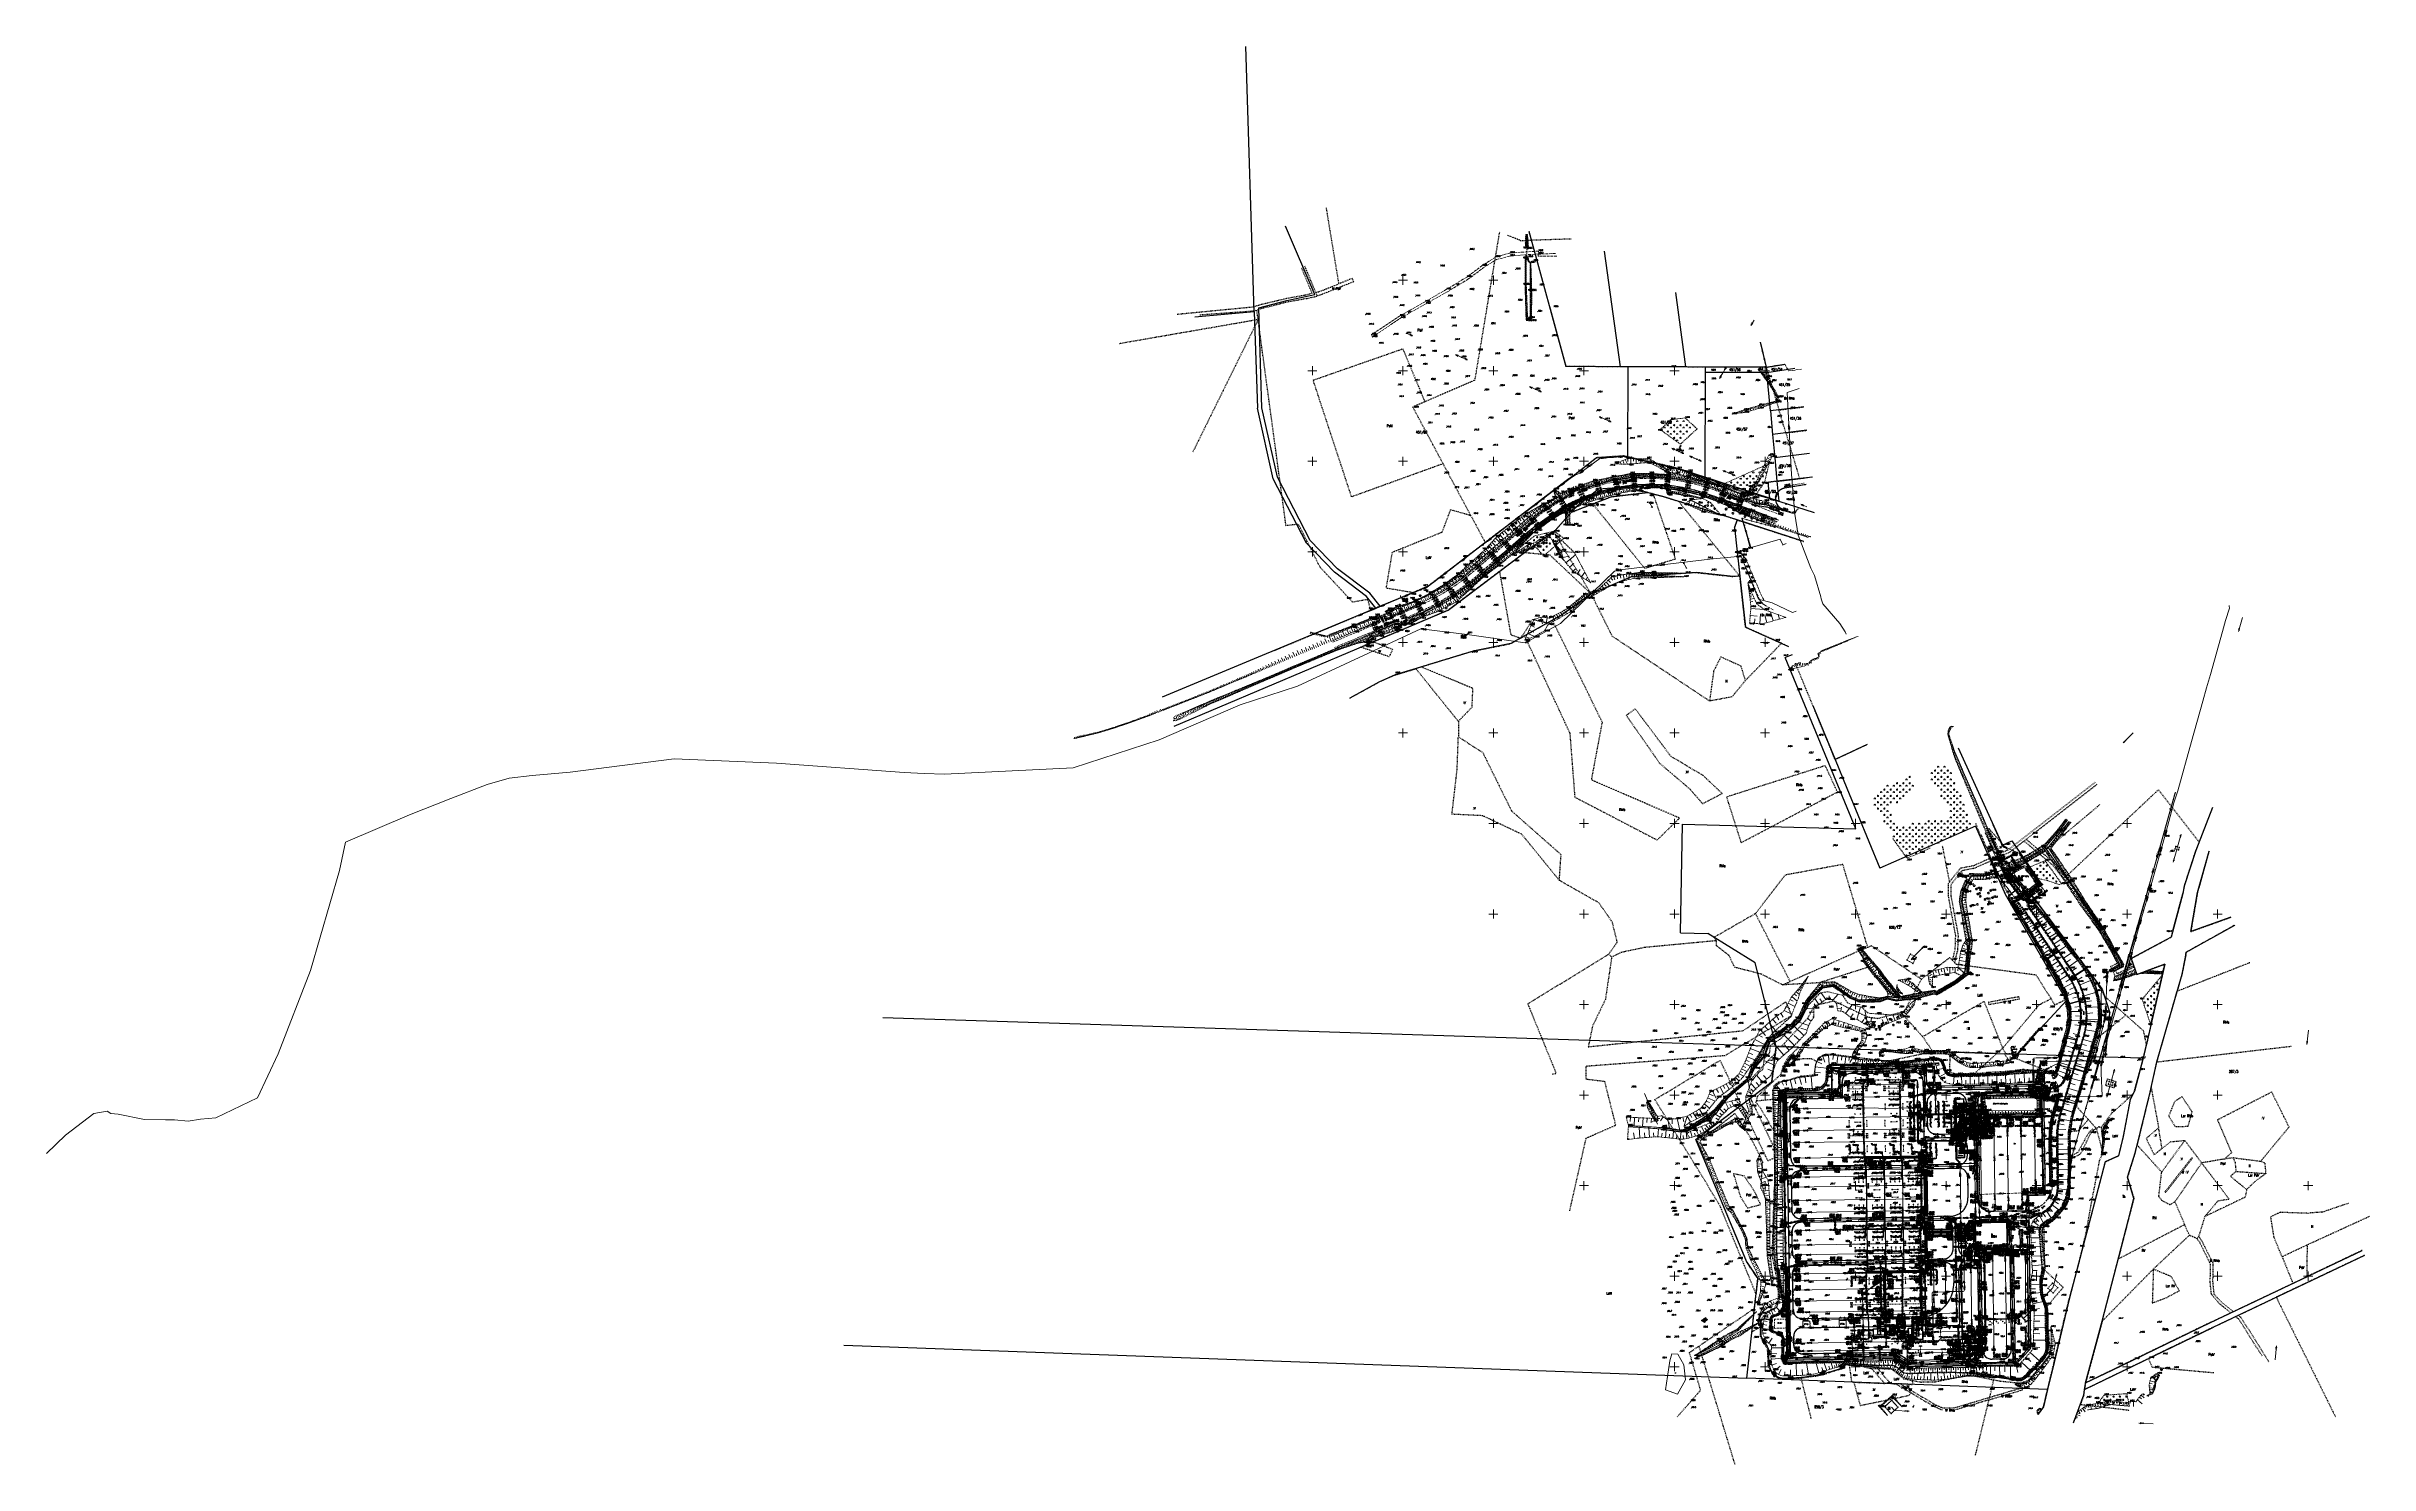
# Model space of a CAD drawing. Header units: metres. Extents: x 7583802 to 7586368, y 5958992 to 5960558.
import ezdxf
from ezdxf.enums import TextEntityAlignment as Align

# ---------------------------------------------------------------- set-up
doc = ezdxf.new("R2010")
doc.units = ezdxf.units.M
for name, pattern in [('1', [0]), ('2', [3, 2, -1]), ('2_1', [0]), ('2_EGBS', [0]), ('2_EGBSG', [0]), ('2_EGBU_A', [0]), ('3_1', [0]), ('3_14', [1, -1]), ('3_BUBZ02', [2.45, 1.75, -0.7]), ('3_BUBZ02G', [2.45, 1.75, -0.7]), ('3_BUBZ03_01', [1, 1]), ('3_BUBZ03_01G', [1.75, 1.75]), ('3_BUIB12_02', [0]), ('3_BUIB12_03', [0]), ('3_BUZT01', [0]), ('3_KTCR02', [3, 2, -1]), ('3_KTJZ01', [4, 3, -1]), ('3_KTKR01', [0]), ('3_KTOK06', [0]), ('3_KTOK06G', [0]), ('3_KTPL01', [4, 3, -1]), ('3_KTTR01', [0]), ('3_PTRW02', [0]), ('3_PTTL', [2.1, 1.4, -0.7]), ('3_PTTU', [2.1, 1.4, -0.7]), ('3_PTWP03', [0]), ('4_1', [0]), ('4_14', [1, -1]), ('4_SUBP02_03', [0]), ('4_SUBP02_05', [0]), ('4_SUBP02_08', [0]), ('4_SUOP01_03', [0]), ('4_SUOP03_13', [0]), ('4_SUOP03_15', [0]), ('4_SUOP03_17', [0]), ('4_SUOP03_18', [0]), ('4_SUOP03_20', [0]), ('4_SUOP05_02', [0]), ('4_SUPE_01', [0]), ('4_SUPI_01', [0]), ('4_SUPK_01', [0]), ('4_SUPT_01', [0]), ('4_SUPW_01', [0]), ('4_SUSM03_02', [0]), ('4_SUSM04_02', [0]), ('4_SUUS18_02', [0]), ('4_SUUS22_02', [0]), ('4_SUUS27_18', [0]), ('4_SUUS30_02', [0]), ('BUF', [0]), ('GUZ', [1.4, 0.7, -0.7])]:
    doc.linetypes.add(name, pattern=pattern)
doc.layers.get('0').update_dxf_attribs({"color": 250, "linetype": 'CONTINUOUS', "lineweight": 100})
for name, color, linetype, lineweight in [('1000_L_1', 7, '1', 18), ('BUBZ_L_1', 7, '3_BUBZ02', 18), ('BUBZ_L_2', 7, '3_BUBZ03_01', 18), ('BUIB_E_T_6', 7, 'CONTINUOUS', 13), ('BUIB_L_1', 7, 'CONTINUOUS', 18), ('BUIB_L_10', 7, '3_BUIB12_02', 18), ('BUIB_L_4', 7, 'CONTINUOUS', 25), ('BUZT_E_T_0', 7, 'CONTINUOUS', 15), ('BUZT_L_0', 7, '3_BUZT01', 18), ('DZIALKI-G_L_0', 7, '1', 25), ('DZIALKI_N_T_0', 7, 'CONTINUOUS', 25), ('EADOD_T_0', 7, 'CONTINUOUS', 18), ('EBPPP_T_0', 7, 'CONTINUOUS', 18), ('EBTPO_L_2', 7, '1', 18), ('EGBB_E_T_0', 7, 'CONTINUOUS', 20), ('EGBB_E_T_1', 7, 'CONTINUOUS', 20), ('EGBB_L_0', 7, '2_EGBU_A', 35), ('EGBE_L_3', 7, '2_EGBS', 18), ('KONTURY_L_0', 114, '2', 25), ('KONTURY_NR_T_0', 114, 'CONTINUOUS', 25), ('KTCR_E_T_1', 7, 'CONTINUOUS', 15), ('KTCR_L_1', 7, '3_KTCR02', 18), ('KTJZ_E_T_0', 7, 'CONTINUOUS', 15), ('KTJZ_L_0', 7, '3_KTJZ01', 18), ('KTKR_L_0', 7, '3_KTKR01', 25), ('KTOK_L_0', 7, 'CONTINUOUS', 18), ('KTOK_L_1', 7, '3_1', 18), ('KTOK_L_3', 7, '3_1', 18), ('KTOK_L_4', 7, 'CONTINUOUS', 25), ('KTOK_L_5', 7, '3_KTOK06', 18), ('KTPL_E_T_0', 7, 'CONTINUOUS', 15), ('KTPL_L_0', 7, '3_KTPL01', 18), ('KTTR_L_0', 7, '3_KTTR01', 25), ('OBOP_T_1', 3, 'CONTINUOUS', 18), ('PTRW_E_T_0', 7, 'CONTINUOUS', 15), ('PTRW_L_1', 7, 'CONTINUOUS', 18), ('PTTL_L_3', 7, '3_PTTL', 18), ('PTTL_L_4', 7, '3_PTTL', 18), ('PTTU_L_2', 7, '3_PTTU', 18), ('PTWP_E_T_2', 141, 'CONTINUOUS', 15), ('PTWP_L_2', 5, '3_1', 18), ('RTPW_T_0', 7, 'CONTINUOUS', 15), ('RTPW_T_1', 7, 'CONTINUOUS', 15), ('SUBE_L_0', 1, '4_SUBP02_03', 18), ('SUBK_L_0', 34, '4_SUBP02_05', 18), ('SUBW_L_0', 5, '4_SUBP02_08', 18), ('SUOE_L_0', 1, '4_SUOP01_03', 18), ('SUOE_L_1', 1, '4_SUOP03_13', 25), ('SUOI_L_1', 7, '4_SUOP03_20', 25), ('SUOK_L_0', 34, '4_SUOP03_15', 25), ('SUOP_E_T_0', 7, 'CONTINUOUS', 18), ('SUOP_L_0', 7, '4_SUOP05_02', 18), ('SUOT_L_1', 30, '4_SUOP03_17', 25), ('SUOW_L_0', 5, '4_SUOP03_18', 25), ('SUPE_E_T_2', 1, 'CONTINUOUS', 15), ('SUPE_E_T_3', 1, 'CONTINUOUS', 15), ('SUPE_L_0', 1, '4_SUPE_01', 18), ('SUPE_L_1', 1, '4_SUPE_01', 18), ('SUPE_L_2', 1, '4_SUPE_01', 18), ('SUPE_L_3', 1, '4_SUPE_01', 18), ('SUPI_E_T_0', 7, 'CONTINUOUS', 15), ('SUPI_L_0', 7, '4_SUPI_01', 18), ('SUPK_E_T_0', 34, 'CONTINUOUS', 15), ('SUPK_E_T_1', 34, 'CONTINUOUS', 15), ('SUPK_E_T_4', 34, 'CONTINUOUS', 15), ('SUPK_L_0', 34, '4_SUPK_01', 18), ('SUPK_L_1', 34, '4_SUPK_01', 18), ('SUPK_L_4', 34, '4_SUPK_01', 18), ('SUPT_E_T_0', 30, 'CONTINUOUS', 15), ('SUPT_L_0', 30, '4_SUPT_01', 18), ('SUPW_E_T_0', 5, 'CONTINUOUS', 15), ('SUPW_L_0', 5, '4_SUPW_01', 18), ('SUSM_L_3', 7, '4_SUSM04_02', 18), ('SUSM_L_4', 7, 'CONTINUOUS', 18), ('SUSM_L_5', 7, 'CONTINUOUS', 18), ('SUSM_T_0', 7, 'CONTINUOUS', 18), ('SUSM_T_1', 7, 'CONTINUOUS', 18), ('SUSM_T_3', 7, 'CONTINUOUS', 18), ('SUSM_T_9', 7, 'CONTINUOUS', 18), ('SUTE_T_0', 1, 'CONTINUOUS', 18), ('SUTI_T_0', 7, 'CONTINUOUS', 18), ('SUTK_T_0', 34, 'CONTINUOUS', 18), ('SUTT_T_0', 30, 'CONTINUOUS', 18), ('SUTW_T_0', 5, 'CONTINUOUS', 18), ('SUUE_E_T_2', 7, 'CONTINUOUS', 15), ('SUUE_E_T_3', 7, 'CONTINUOUS', 15), ('SUUE_L_3', 7, '4_1', 18), ('SUUE_L_8', 7, '4_1', 18), ('SUUE_T_3', 7, 'CONTINUOUS', 18), ('SUUE_T_4', 7, 'CONTINUOUS', 13), ('SUUI_E_T_0', 7, 'CONTINUOUS', 15), ('SUUI_E_T_6', 7, 'CONTINUOUS', 15), ('SUUI_T_2', 7, 'CONTINUOUS', 13), ('SUUI_T_8', 7, 'CONTINUOUS', 18), ('SUUK_E_T_3', 7, 'CONTINUOUS', 15), ('SUUK_L_7', 7, '4_1', 18), ('SUUK_T_0', 7, 'CONTINUOUS', 18), ('SUUK_T_4', 7, 'CONTINUOUS', 13), ('SUUK_T_5', 7, 'CONTINUOUS', 25), ('SUUT_E_T_1', 7, 'CONTINUOUS', 15), ('SUUT_E_T_3', 7, 'CONTINUOUS', 15), ('SUUT_E_T_6', 7, 'CONTINUOUS', 15), ('SUUT_L_3', 7, '4_SUUS22_02', 13), ('SUUT_L_7', 7, '4_1', 18), ('SUUT_T_0', 7, 'CONTINUOUS', 18), ('SUUT_T_3', 7, 'CONTINUOUS', 13), ('SUUT_T_6', 7, 'CONTINUOUS', 18), ('SUUW_E_T_3', 7, 'CONTINUOUS', 15), ('SUUW_E_T_5', 7, 'CONTINUOUS', 15), ('SUUW_E_T_6', 5, 'CONTINUOUS', 15), ('SUUW_L_2', 7, '4_1', 18), ('SUUW_L_6', 5, '4_SUUS27_18', 18), ('SUUW_L_7', 7, '4_SUUS30_02', 18), ('SUUW_T_0', 7, 'CONTINUOUS', 18), ('SUUW_T_5', 7, 'CONTINUOUS', 13), ('SUUW_T_7', 7, 'CONTINUOUS', 15)]:
    doc.layers.add(name, color=color, linetype=linetype, lineweight=lineweight)
doc.styles.get("Standard").update_dxf_attribs({"font": 'Simplex.SHX', "width": 0.75})

# ---------------------------------------------------------------- blocks, each defined once
blk = doc.blocks.new('3_OBOP02_01')
at = {"linetype": 'CONTINUOUS'}
blk.add_circle((0, 0), 0.06, dxfattribs=at)
for centre, start, end in [((-0.5, 0.2), 102.1445, 221.86), ((0, 0.5), 30.1401, 149.8599), ((0.5, 0.2), 318.14, 77.8555), ((-0.3, -0.4), 174.1482, 293.8542), ((0.3, -0.4), 246.1458, 5.8518)]:
    blk.add_arc(centre, 0.5, start, end, dxfattribs=at)
blk = doc.blocks.new('3_PTTL02')
at = {"linetype": 'CONTINUOUS'}
blk.add_arc((0, 0.5), 0.8, 321.3178, 218.6822, dxfattribs=at)
blk = doc.blocks.new('3_PTTL05')
at = {"linetype": 'CONTINUOUS'}
blk.add_line((0, -0.7), (0.7, -0.7), dxfattribs=at)
blk.add_circle((0, 0), 0.7, dxfattribs=at)
blk = doc.blocks.new('3_RTPW02')
at = {"linetype": 'CONTINUOUS'}
blk.add_circle((0, 0), 0.09, dxfattribs=at)
blk = doc.blocks.new('3_RTPW01')
at = {"linetype": 'CONTINUOUS'}
blk.add_circle((0, 0), 0.09, dxfattribs=at)
blk = doc.blocks.new('4_SUSM04_01')
at = {"linetype": 'CONTINUOUS'}
blk.add_circle((0, 0), 0.35, dxfattribs=at)
blk = doc.blocks.new('4_SUSM02')
at = {"linetype": 'CONTINUOUS'}
for p, q in [((-1.2542, 0), (-0.35, 0)), ((-0.2482, 0.2459), (-1.2318, 1.2296)), ((0.2437, 0.2459), (1.2274, 1.2296)), ((0.3456, 0), (1.2498, 0)), ((-0.2482, -0.2459), (-1.2318, -1.2296)), ((0.2437, -0.2459), (1.2274, -1.2296))]:
    blk.add_line(p, q, dxfattribs=at)
blk.add_circle((-0.0022, 0), 0.3478, dxfattribs=at)
blk = doc.blocks.new('4_SUSM12_01')
at = {"linetype": 'CONTINUOUS'}
for p, q in [((0, 0.5), (0, 3.5)), ((0, 3.5), (1, 3.5))]:
    blk.add_line(p, q, dxfattribs=at)
for radius in [0.5, 0.45, 0.4, 0.35, 0.3, 0.25, 0.2, 0.15, 0.1, 0.05, 0.0143]:
    blk.add_circle((0, 0), radius, dxfattribs=at)
blk = doc.blocks.new('4_SUSM01')
at = {"linetype": 'CONTINUOUS'}
for p, q in [((-1.0607, 1.0607), (-1.7678, 1.7678)), ((1.0607, 1.0607), (1.7678, 1.7678)), ((-1.0607, -1.0607), (-1.7678, -1.7678)), ((1.0607, -1.0607), (1.7678, -1.7678))]:
    blk.add_line(p, q, dxfattribs=at)
blk.add_circle((0, 0), 0.35, dxfattribs=at)
blk = doc.blocks.new('4_SUPS01_03')
at = {"linetype": 'CONTINUOUS'}
blk.add_circle((0, 0), 0.125, dxfattribs=at)
blk = doc.blocks.new('4_SUPS01_10')
at = {"linetype": 'CONTINUOUS'}
blk.add_circle((0, 0), 0.125, dxfattribs=at)
blk = doc.blocks.new('4_SUPS01_05')
at = {"linetype": 'CONTINUOUS'}
blk.add_circle((0, 0), 0.125, dxfattribs=at)
blk = doc.blocks.new('4_SUPS01_07')
at = {"linetype": 'CONTINUOUS'}
blk.add_circle((0, 0), 0.125, dxfattribs=at)
blk = doc.blocks.new('4_SUPS01_08')
at = {"linetype": 'CONTINUOUS'}
blk.add_circle((0, 0), 0.125, dxfattribs=at)
blk = doc.blocks.new('4_SUUS18_01')
at = {"linetype": 'CONTINUOUS'}
for p, q in [((0.7, 0.3), (-0.7, 0.3)), ((-0.7, 0.3), (-0.7, -0.3)), ((0.7, -0.3), (0.7, 0.3)), ((-0.7, -0.3), (0.7, -0.3))]:
    blk.add_line(p, q, dxfattribs=at)
blk = doc.blocks.new('4_SUUS22_01')
at = {"linetype": 'CONTINUOUS'}
blk.add_circle((0, 0), 0.4, dxfattribs=at)
blk = doc.blocks.new('4_SUUS22_01A')
at = {"linetype": 'CONTINUOUS'}
for p, q in [((0.3, 0.3), (-0.3, 0.3)), ((-0.3, 0.3), (-0.3, -0.3)), ((0.3, -0.3), (0.3, 0.3)), ((-0.3, -0.3), (0.3, -0.3))]:
    blk.add_line(p, q, dxfattribs=at)
blk = doc.blocks.new('4_SUUS31_01')
at = {"linetype": 'CONTINUOUS'}
for radius in [0.4, 0.36, 0.32, 0.28, 0.24, 0.2, 0.16, 0.12, 0.08, 0.04, 0.0114]:
    blk.add_circle((0, 0), radius, dxfattribs=at)
blk = doc.blocks.new('4_SUUS05')
at = {"linetype": 'CONTINUOUS'}
for p, q in [((-0.7, -0.3), (-0.7, 0.3)), ((-0.7, 0.3), (0.7, 0.3)), ((-0.2, 0.3), (-0.2, -0.3)), ((0.2, 0.3), (0.2, -0.3)), ((0.7, 0.3), (0.7, -0.3)), ((0.7, -0.3), (-0.7, -0.3))]:
    blk.add_line(p, q, dxfattribs=at)
blk = doc.blocks.new('4_SUUS23')
at = {"linetype": 'CONTINUOUS'}
blk.add_line((0, -0.5), (0, 0.5), dxfattribs=at)
blk = doc.blocks.new('4_SUUS09')
at = {"linetype": 'CONTINUOUS'}
for radius in [0.35, 0.315, 0.28, 0.245, 0.21, 0.175, 0.14, 0.105, 0.07, 0.035, 0.01]:
    blk.add_circle((0, 0), radius, dxfattribs=at)
blk = doc.blocks.new('4_SUUS29_01')
at = {"linetype": 'CONTINUOUS'}
for p, q in [((-0.4, 0.4), (-0.4, -0.4)), ((0.4, 0.4), (-0.4, 0.4)), ((0.4, 0.4), (-0.4, 0.4)), ((-0.4, 0.4), (-0.4, -0.4)), ((0.4, 0.4), (-0.4, 0.4)), ((-0.4, 0.4), (-0.4, -0.4)), ((-0.3, 0.3), (-0.3, -0.3)), ((0.3, 0.3), (-0.3, 0.3)), ((-0.3, 0.3), (-0.3, -0.3)), ((0.3, 0.3), (-0.3, 0.3)), ((-0.3, 0.3), (-0.3, -0.3)), ((0.3, 0.3), (-0.3, 0.3)), ((-0.3, 0.3), (-0.3, -0.3)), ((0.3, 0.3), (-0.3, 0.3)), ((0.3, 0.3), (-0.3, 0.3)), ((-0.3, 0.3), (-0.3, -0.3)), ((0.2, 0.2), (-0.2, 0.2)), ((-0.2, 0.2), (-0.2, -0.2)), ((-0.2, 0.2), (-0.2, -0.2)), ((0.2, 0.2), (-0.2, 0.2)), ((0.2, 0.2), (-0.2, 0.2)), ((0.2, 0.2), (-0.2, 0.2)), ((-0.2, 0.2), (-0.2, -0.2)), ((0.2, 0.2), (-0.2, 0.2)), ((-0.2, 0.2), (-0.2, -0.2)), ((-0.2, 0.2), (-0.2, -0.2)), ((0.1, 0.1), (-0.1, 0.1)), ((0.1, 0.1), (-0.1, 0.1)), ((-0.1, 0.1), (-0.1, -0.1)), ((-0.1, 0.1), (-0.1, -0.1)), ((-0.1, 0.1), (-0.1, -0.1)), ((0.1, 0.1), (-0.1, 0.1)), ((-0.1, 0.1), (-0.1, -0.1)), ((0.1, 0.1), (-0.1, 0.1)), ((-0.1, 0.1), (-0.1, -0.1)), ((0.1, 0.1), (-0.1, 0.1)), ((0, 0), (0, 0)), ((0, 0), (0, 0)), ((0, 0), (0, 0)), ((0, 0), (0, 0)), ((0, 0), (0, 0)), ((0, 0), (0, 0)), ((0.1, -0.1), (0.1, 0.1)), ((0.1, -0.1), (0.1, 0.1)), ((0.1, -0.1), (0.1, 0.1)), ((0.1, -0.1), (0.1, 0.1)), ((0.1, -0.1), (0.1, 0.1)), ((0.2, -0.2), (0.2, 0.2)), ((0.2, -0.2), (0.2, 0.2)), ((0.2, -0.2), (0.2, 0.2)), ((0.2, -0.2), (0.2, 0.2)), ((0.2, -0.2), (0.2, 0.2)), ((0.3, -0.3), (0.3, 0.3)), ((0.3, -0.3), (0.3, 0.3)), ((0.3, -0.3), (0.3, 0.3)), ((0.3, -0.3), (0.3, 0.3)), ((0.3, -0.3), (0.3, 0.3)), ((0.4, -0.4), (0.4, 0.4)), ((0.4, -0.4), (0.4, 0.4)), ((0.4, -0.4), (0.4, 0.4)), ((-0.4, -0.4), (0.4, -0.4)), ((-0.4, -0.4), (0.4, -0.4)), ((-0.4, -0.4), (0.4, -0.4)), ((-0.3, -0.3), (0.3, -0.3)), ((-0.3, -0.3), (0.3, -0.3)), ((-0.3, -0.3), (0.3, -0.3)), ((-0.3, -0.3), (0.3, -0.3)), ((-0.3, -0.3), (0.3, -0.3)), ((-0.2, -0.2), (0.2, -0.2)), ((-0.2, -0.2), (0.2, -0.2)), ((-0.2, -0.2), (0.2, -0.2)), ((-0.2, -0.2), (0.2, -0.2)), ((-0.2, -0.2), (0.2, -0.2)), ((-0.1, -0.1), (0.1, -0.1)), ((-0.1, -0.1), (0.1, -0.1)), ((-0.1, -0.1), (0.1, -0.1)), ((-0.1, -0.1), (0.1, -0.1)), ((-0.1, -0.1), (0.1, -0.1)), ((0, 0), (0, 0)), ((0, 0), (0, 0))]:
    blk.add_line(p, q, dxfattribs=at)
blk = doc.blocks.new('4_SUUS22_01B')
at = {"linetype": 'CONTINUOUS'}
for p, q in [((0.75, 0.35), (-0.75, 0.35)), ((-0.75, 0.35), (-0.75, -0.35)), ((0.75, -0.35), (0.75, 0.35)), ((-0.75, -0.35), (0.75, -0.35))]:
    blk.add_line(p, q, dxfattribs=at)
blk = doc.blocks.new('4_SUUS25')
at = {"linetype": 'CONTINUOUS'}
for radius in [0.4, 0.35, 0.3, 0.25, 0.2, 0.15, 0.1, 0.05, 0.0143]:
    blk.add_circle((0, 0), radius, dxfattribs=at)
blk = doc.blocks.new('4_SUUS02')
at = {"linetype": 'CONTINUOUS'}
for p, q in [((0, 1.4), (-0.5, 0.9)), ((0, 1.4), (0.5, 0.9)), ((0, 0.7), (0, 1.4))]:
    blk.add_line(p, q, dxfattribs=at)
blk.add_circle((0, 0), 0.7, dxfattribs=at)
blk = doc.blocks.new('4_SUUS14_W')
at = {"linetype": 'CONTINUOUS'}
blk.add_line((0, 0), (0, 1), dxfattribs=at)
for centre in [(-0.5, 1), (0.5, 1)]:
    blk.add_arc(centre, 0.5, 0, 180, dxfattribs=at)

msp = doc.modelspace()

# ---------------------------------------------------------------- linework, layer by layer
at = {"layer": '1000_L_1', "linetype": '1'}
for p, q in [((7585295, 5960300), (7585305, 5960300)), ((7585300, 5960295), (7585300, 5960305)), ((7585395, 5960300), (7585405, 5960300)), ((7585400, 5960295), (7585400, 5960305)), ((7585195, 5960200), (7585205, 5960200)), ((7585200, 5960195), (7585200, 5960205)), ((7585295, 5960200), (7585305, 5960200)), ((7585300, 5960195), (7585300, 5960205)), ((7585395, 5960200), (7585405, 5960200)), ((7585400, 5960195), (7585400, 5960205)), ((7585495, 5960200), (7585505, 5960200)), ((7585500, 5960195), (7585500, 5960205)), ((7585595, 5960200), (7585605, 5960200)), ((7585600, 5960195), (7585600, 5960205)), ((7585695, 5960200), (7585705, 5960200)), ((7585700, 5960195), (7585700, 5960205)), ((7585195, 5960100), (7585205, 5960100)), ((7585200, 5960095), (7585200, 5960105)), ((7585295, 5960100), (7585305, 5960100)), ((7585300, 5960095), (7585300, 5960105)), ((7585395, 5960100), (7585405, 5960100)), ((7585400, 5960095), (7585400, 5960105)), ((7585495, 5960100), (7585505, 5960100)), ((7585500, 5960095), (7585500, 5960105)), ((7585595, 5960100), (7585605, 5960100)), ((7585600, 5960095), (7585600, 5960105)), ((7585695, 5960100), (7585705, 5960100)), ((7585700, 5960095), (7585700, 5960105)), ((7585195, 5960000), (7585205, 5960000)), ((7585200, 5959995), (7585200, 5960005)), ((7585295, 5960000), (7585305, 5960000)), ((7585300, 5959995), (7585300, 5960005)), ((7585395, 5960000), (7585405, 5960000)), ((7585400, 5959995), (7585400, 5960005)), ((7585495, 5960000), (7585505, 5960000)), ((7585500, 5959995), (7585500, 5960005)), ((7585595, 5960000), (7585605, 5960000)), ((7585600, 5959995), (7585600, 5960005)), ((7585295, 5959900), (7585305, 5959900)), ((7585300, 5959895), (7585300, 5959905)), ((7585395, 5959900), (7585405, 5959900)), ((7585400, 5959895), (7585400, 5959905)), ((7585495, 5959900), (7585505, 5959900)), ((7585500, 5959895), (7585500, 5959905)), ((7585595, 5959900), (7585605, 5959900)), ((7585600, 5959895), (7585600, 5959905)), ((7585695, 5959900), (7585705, 5959900)), ((7585700, 5959895), (7585700, 5959905)), ((7585295, 5959800), (7585305, 5959800)), ((7585300, 5959795), (7585300, 5959805)), ((7585395, 5959800), (7585405, 5959800)), ((7585400, 5959795), (7585400, 5959805)), ((7585495, 5959800), (7585505, 5959800)), ((7585500, 5959795), (7585500, 5959805)), ((7585595, 5959800), (7585605, 5959800)), ((7585600, 5959795), (7585600, 5959805)), ((7585695, 5959800), (7585705, 5959800)), ((7585700, 5959795), (7585700, 5959805)), ((7585400, 5959695), (7585400, 5959705)), ((7585500, 5959695), (7585500, 5959705)), ((7585600, 5959695), (7585600, 5959705)), ((7585700, 5959695), (7585700, 5959705)), ((7585800, 5959695), (7585800, 5959705)), ((7586100, 5959695), (7586100, 5959705)), ((7585395, 5959700), (7585405, 5959700)), ((7585495, 5959700), (7585505, 5959700)), ((7585595, 5959700), (7585605, 5959700)), ((7585695, 5959700), (7585705, 5959700)), ((7585795, 5959700), (7585805, 5959700)), ((7586095, 5959700), (7586105, 5959700)), ((7585400, 5959595), (7585400, 5959605)), ((7585500, 5959595), (7585500, 5959605)), ((7585600, 5959595), (7585600, 5959605)), ((7585700, 5959595), (7585700, 5959605)), ((7585800, 5959595), (7585800, 5959605)), ((7585900, 5959595), (7585900, 5959605)), ((7586000, 5959595), (7586000, 5959605)), ((7586100, 5959595), (7586100, 5959605)), ((7586200, 5959595), (7586200, 5959605)), ((7585395, 5959600), (7585405, 5959600)), ((7585495, 5959600), (7585505, 5959600)), ((7585595, 5959600), (7585605, 5959600)), ((7585695, 5959600), (7585705, 5959600)), ((7585795, 5959600), (7585805, 5959600)), ((7585895, 5959600), (7585905, 5959600)), ((7585995, 5959600), (7586005, 5959600)), ((7586095, 5959600), (7586105, 5959600)), ((7586195, 5959600), (7586205, 5959600)), ((7585495, 5959500), (7585505, 5959500)), ((7585500, 5959495), (7585500, 5959505)), ((7585595, 5959500), (7585605, 5959500)), ((7585600, 5959495), (7585600, 5959505)), ((7585695, 5959500), (7585705, 5959500)), ((7585700, 5959495), (7585700, 5959505)), ((7585795, 5959500), (7585805, 5959500)), ((7585800, 5959495), (7585800, 5959505)), ((7585895, 5959500), (7585905, 5959500)), ((7585900, 5959495), (7585900, 5959505)), ((7585995, 5959500), (7586005, 5959500)), ((7586000, 5959495), (7586000, 5959505)), ((7586095, 5959500), (7586105, 5959500)), ((7586100, 5959495), (7586100, 5959505)), ((7586195, 5959500), (7586205, 5959500)), ((7586200, 5959495), (7586200, 5959505)), ((7585495, 5959400), (7585505, 5959400)), ((7585500, 5959395), (7585500, 5959405)), ((7585595, 5959400), (7585605, 5959400)), ((7585600, 5959395), (7585600, 5959405)), ((7585695, 5959400), (7585705, 5959400)), ((7585700, 5959395), (7585700, 5959405)), ((7585795, 5959400), (7585805, 5959400)), ((7585800, 5959395), (7585800, 5959405)), ((7585895, 5959400), (7585905, 5959400)), ((7585900, 5959395), (7585900, 5959405)), ((7585995, 5959400), (7586005, 5959400)), ((7586000, 5959395), (7586000, 5959405)), ((7586095, 5959400), (7586105, 5959400)), ((7586100, 5959395), (7586100, 5959405)), ((7586195, 5959400), (7586205, 5959400)), ((7586200, 5959395), (7586200, 5959405)), ((7585495, 5959300), (7585505, 5959300)), ((7585500, 5959295), (7585500, 5959305)), ((7585595, 5959300), (7585605, 5959300)), ((7585600, 5959295), (7585600, 5959305)), ((7585695, 5959300), (7585705, 5959300)), ((7585700, 5959295), (7585700, 5959305)), ((7585795, 5959300), (7585805, 5959300)), ((7585800, 5959295), (7585800, 5959305)), ((7585895, 5959300), (7585905, 5959300)), ((7585900, 5959295), (7585900, 5959305)), ((7585995, 5959300), (7586005, 5959300)), ((7586000, 5959295), (7586000, 5959305)), ((7586095, 5959300), (7586105, 5959300)), ((7586100, 5959295), (7586100, 5959305)), ((7586195, 5959300), (7586205, 5959300)), ((7586200, 5959295), (7586200, 5959305)), ((7586295, 5959300), (7586305, 5959300)), ((7586300, 5959295), (7586300, 5959305)), ((7585595, 5959200), (7585605, 5959200)), ((7585600, 5959195), (7585600, 5959205)), ((7585695, 5959200), (7585705, 5959200)), ((7585700, 5959195), (7585700, 5959205)), ((7585795, 5959200), (7585805, 5959200)), ((7585800, 5959195), (7585800, 5959205)), ((7585895, 5959200), (7585905, 5959200)), ((7585900, 5959195), (7585900, 5959205)), ((7585995, 5959200), (7586005, 5959200)), ((7586000, 5959195), (7586000, 5959205)), ((7586095, 5959200), (7586105, 5959200)), ((7586100, 5959195), (7586100, 5959205)), ((7586195, 5959200), (7586205, 5959200)), ((7586200, 5959195), (7586200, 5959205)), ((7586295, 5959200), (7586305, 5959200)), ((7586300, 5959195), (7586300, 5959205)), ((7585595, 5959100), (7585605, 5959100)), ((7585600, 5959095), (7585600, 5959105)), ((7585695, 5959100), (7585705, 5959100)), ((7585700, 5959095), (7585700, 5959105)), ((7585795, 5959100), (7585805, 5959100)), ((7585800, 5959095), (7585800, 5959105)), ((7585895, 5959100), (7585905, 5959100)), ((7585900, 5959095), (7585900, 5959105)), ((7585995, 5959100), (7586005, 5959100)), ((7586000, 5959095), (7586000, 5959105)), ((7586095, 5959100), (7586105, 5959100)), ((7586100, 5959095), (7586100, 5959105))]:
    msp.add_line(p, q, dxfattribs=at)
at = {"layer": 'BUBZ_L_1', "linetype": '3_BUBZ02G'}
for p, q in [((7585435.5, 5960335.4), (7585435.6, 5960350.5)), ((7585438.9, 5960334.8), (7585437.5, 5960350.5)), ((7585435.1, 5960325.3), (7585434.9, 5960294.8)), ((7585438.4, 5960325.5), (7585435.1, 5960325.3)), ((7585438.4, 5960325.5), (7585439, 5960321)), ((7585439, 5960321), (7585441.3, 5960319.4)), ((7585441.3, 5960319.4), (7585442.3, 5960288.2)), ((7585434.9, 5960294.8), (7585436.1, 5960255.5)), ((7585442.3, 5960288.2), (7585442.1, 5960254.9)), ((7585436.1, 5960255.5), (7585442.1, 5960254.9)), ((7585692.6, 5960201.2), (7585699.5, 5960192.2)), ((7585699.5, 5960192.2), (7585703.6, 5960186.8)), ((7585703.6, 5960186.8), (7585713.3, 5960170.8)), ((7585713.3, 5960170.8), (7585711.6, 5960166.3)), ((7585676.8, 5960156.8), (7585663.8, 5960152.2)), ((7585693.2, 5960161.7), (7585676.8, 5960156.8)), ((7585711.6, 5960166.3), (7585693.2, 5960161.7)), ((7585534.3, 5960097.1), (7585547.9, 5960102.9)), ((7585547.9, 5960102.9), (7585572, 5960102.8)), ((7585572, 5960102.8), (7585592.9, 5960090.8)), ((7585592.9, 5960090.8), (7585602.6, 5960092.4)), ((7585602.6, 5960092.4), (7585614.1, 5960087.3)), ((7585602.6, 5960092.4), (7585614.1, 5960087.3)), ((7585690.6, 5960072.6), (7585707.8, 5960105)), ((7585467.4, 5960063.7), (7585466.8, 5960069.4)), ((7585466.8, 5960069.4), (7585471.2, 5960066.9)), ((7585471.2, 5960066.9), (7585473.2, 5960064.8)), ((7585473.2, 5960064.8), (7585475.2, 5960064.6)), ((7585475.2, 5960064.6), (7585484.2, 5960069.2)), ((7585482.4, 5960062.3), (7585486.6, 5960064.5)), ((7585484.2, 5960069.2), (7585486.8, 5960068.6)), ((7585486.6, 5960064.5), (7585487.2, 5960066.2)), ((7585486.8, 5960068.6), (7585487.2, 5960066.2)), ((7585492.7, 5960070.8), (7585493.6, 5960072.7)), ((7585494.2, 5960069), (7585492.7, 5960070.8)), ((7585493.6, 5960072.7), (7585510.1, 5960078.2)), ((7585494.2, 5960069), (7585496.4, 5960068.3)), ((7585496.4, 5960068.3), (7585511.9, 5960073.1)), ((7585510.1, 5960078.2), (7585530.7, 5960082.6)), ((7585511.9, 5960073.1), (7585531.6, 5960078.6)), ((7585514.7, 5960064.1), (7585527.4, 5960067.7)), ((7585529.7, 5960068.3), (7585533.5, 5960069.2)), ((7585530.7, 5960082.6), (7585550.8, 5960086.3)), ((7585531.6, 5960078.6), (7585551.7, 5960081.6)), ((7585533.5, 5960069.2), (7585547.4, 5960071.5)), ((7585534.7, 5960063.5), (7585553.7, 5960067.5)), ((7585549.9, 5960071.8), (7585553.1, 5960072.2)), ((7585550.8, 5960086.3), (7585572.2, 5960086.6)), ((7585551.7, 5960081.6), (7585572.2, 5960082.5)), ((7585553.1, 5960072.2), (7585566.1, 5960072.8)), ((7585553.7, 5960067.5), (7585560.3, 5960067.2)), ((7585560.3, 5960067.2), (7585566.2, 5960070.8)), ((7585568.2, 5960073), (7585572.5, 5960073.2)), ((7585568.3, 5960070.7), (7585572.5, 5960070.5)), ((7585572.2, 5960086.6), (7585592.7, 5960085.4)), ((7585572.2, 5960082.5), (7585592.2, 5960081.6)), ((7585572.5, 5960073.2), (7585586.5, 5960072.5)), ((7585572.5, 5960070.5), (7585586.3, 5960070.6)), ((7585588.5, 5960070.2), (7585606, 5960067.7)), ((7585588.8, 5960072.3), (7585591.7, 5960072.2)), ((7585591, 5960068.1), (7585592.9, 5960065.7)), ((7585591, 5960068.1), (7585592.9, 5960065.7)), ((7585591.7, 5960072.2), (7585606.5, 5960070.1)), ((7585592.2, 5960081.6), (7585612.7, 5960078.7)), ((7585592.9, 5960065.7), (7585592.2, 5960063)), ((7585592.7, 5960085.4), (7585600.9, 5960086.8)), ((7585592.9, 5960065.7), (7585609.6, 5960062.2)), ((7585600.9, 5960086.8), (7585613.4, 5960083.2)), ((7585607.8, 5960070), (7585626.4, 5960065.5)), ((7585608.2, 5960067.3), (7585610.5, 5960066.9)), ((7585610.5, 5960066.9), (7585629, 5960062.2)), ((7585612.7, 5960078.7), (7585632.5, 5960073.7)), ((7585613.4, 5960083.2), (7585633.9, 5960077.9)), ((7585614.1, 5960087.3), (7585633.9, 5960077.9)), ((7585614.1, 5960087.3), (7585633.9, 5960077.9)), ((7585626.9, 5960065.4), (7585653.6, 5960055.2)), ((7585632.5, 5960073.7), (7585651.8, 5960067.7)), ((7585633.9, 5960077.9), (7585648.3, 5960074.3)), ((7585633.9, 5960077.9), (7585648.3, 5960074.3)), ((7585648.3, 5960074.3), (7585653.1, 5960072.2)), ((7585651.8, 5960067.7), (7585671, 5960060.4)), ((7585653.1, 5960072.2), (7585672.4, 5960064.8)), ((7585672.4, 5960064.8), (7585675, 5960064)), ((7585679.6, 5960062.2), (7585684.4, 5960067.4)), ((7585684.4, 5960067.4), (7585690.6, 5960072.6)), ((7585418.8, 5960028.9), (7585434.9, 5960041.3)), ((7585434.9, 5960041.3), (7585452.9, 5960051.8)), ((7585440.4, 5960034.6), (7585456.5, 5960047.1)), ((7585452.9, 5960051.8), (7585461.5, 5960055.6)), ((7585456.5, 5960047.1), (7585474.1, 5960058)), ((7585461.5, 5960055.6), (7585468.2, 5960060.2)), ((7585462.5, 5960038.4), (7585473.8, 5960045.5)), ((7585464.1, 5960035.4), (7585479.4, 5960044.4)), ((7585468.6, 5960061.4), (7585467.4, 5960063.7)), ((7585468.2, 5960060.2), (7585468.6, 5960061.4)), ((7585474.1, 5960058), (7585476.7, 5960059.3)), ((7585474.2, 5960045.7), (7585479, 5960048.7)), ((7585476.7, 5960059.3), (7585482.4, 5960062.3)), ((7585479, 5960048.7), (7585481.1, 5960049.7)), ((7585479.5, 5960045.4), (7585479.4, 5960044.4)), ((7585479.4, 5960044.4), (7585479.7, 5960030.1)), ((7585481.2, 5960045.3), (7585484.1, 5960045)), ((7585483.2, 5960050.9), (7585496.4, 5960057.4)), ((7585484.1, 5960045), (7585498, 5960052.3)), ((7585484.1, 5960045), (7585484.7, 5960029.8)), ((7585496.4, 5960057.4), (7585503.3, 5960060)), ((7585498, 5960052.3), (7585516.2, 5960058.4)), ((7585505.5, 5960060.9), (7585514.7, 5960064.1)), ((7585516.2, 5960058.4), (7585534.7, 5960063.5)), ((7585609.6, 5960062.2), (7585631.2, 5960058.9)), ((7585612.1, 5960053), (7585629.9, 5960045.2)), ((7585629, 5960062.2), (7585647.6, 5960055.4)), ((7585629.9, 5960045.2), (7585651.2, 5960040.3)), ((7585647.6, 5960055.4), (7585659.1, 5960050.3)), ((7585655.7, 5960054.4), (7585667, 5960051)), ((7585659.1, 5960050.3), (7585664.9, 5960046.9)), ((7585664.9, 5960046.9), (7585666.7, 5960045.6)), ((7585666.7, 5960045.6), (7585671.1, 5960043.3)), ((7585667, 5960051), (7585673.2, 5960048.8)), ((7585671, 5960060.4), (7585678, 5960057.6)), ((7585671.1, 5960043.3), (7585691.6, 5960035.1)), ((7585673.2, 5960048.8), (7585683, 5960045)), ((7585675, 5960064), (7585676.8, 5960062.9)), ((7585678, 5960057.6), (7585681.6, 5960056.4)), ((7585681.6, 5960056.4), (7585692.8, 5960053.6)), ((7585683.5, 5960044.8), (7585698.5, 5960038.7)), ((7585692.8, 5960053.6), (7585700.5, 5960052.2)), ((7585698.5, 5960038.7), (7585713.4, 5960033.4)), ((7585700.5, 5960052.2), (7585703.7, 5960051.4)), ((7585703.7, 5960051.4), (7585708, 5960050)), ((7585708, 5960050), (7585718.9, 5960046)), ((7585718.9, 5960046), (7585720.8, 5960045.2)), ((7585389.7, 5960001.4), (7585403.3, 5960016.2)), ((7585403.3, 5960016.2), (7585418.8, 5960028.9)), ((7585410.1, 5960008.3), (7585425.2, 5960021.5)), ((7585420.2, 5959996.7), (7585444.3, 5960021.4)), ((7585424.3, 5960008.8), (7585431.1, 5960014.3)), ((7585425.2, 5960021.5), (7585440.4, 5960034.6)), ((7585431.1, 5960014.3), (7585443.5, 5960024.1)), ((7585443.9, 5960024.4), (7585446.7, 5960026.4)), ((7585446.2, 5960022.9), (7585448.5, 5960024)), ((7585446.7, 5960026.4), (7585462.5, 5960038.4)), ((7585448.5, 5960024), (7585464.1, 5960035.4)), ((7585454.3, 5960010), (7585467, 5960022.8)), ((7585462.1, 5960017.8), (7585465.9, 5960021.6)), ((7585465.6, 5960011), (7585462.1, 5960017.8)), ((7585465.9, 5960021.6), (7585471.2, 5960016.7)), ((7585471.2, 5960016.7), (7585489.3, 5959999.3)), ((7585691.6, 5960035.1), (7585696.4, 5960033.2)), ((7585696.4, 5960033.2), (7585725, 5960023)), ((7585360.4, 5959974.8), (7585374.5, 5959987.9)), ((7585374.5, 5959987.9), (7585389.7, 5960001.4)), ((7585380, 5959982.5), (7585395.1, 5959995.4)), ((7585386, 5959975.2), (7585401, 5959988.1)), ((7585395.1, 5959995.4), (7585410.1, 5960008.3)), ((7585401, 5959988.1), (7585416.5, 5960001.6)), ((7585404.7, 5959984), (7585420.2, 5959996.7)), ((7585416.5, 5960001.6), (7585423.9, 5960008.5)), ((7585420.2, 5959996.7), (7585439.2, 5960003.8)), ((7585439.2, 5960003.8), (7585446.9, 5960006.5)), ((7585446.9, 5960006.5), (7585454.3, 5960010)), ((7585468, 5960007.8), (7585465.6, 5960011)), ((7585466.8, 5960007.9), (7585465.6, 5960011)), ((7585475.2, 5960000.6), (7585465.6, 5960011)), ((7585473.5, 5959995.4), (7585466.8, 5960007.9)), ((7585477.2, 5959991.3), (7585468, 5960007.8)), ((7585477.2, 5959991.3), (7585473.5, 5959995.4)), ((7585475.2, 5960000.6), (7585477.2, 5959991.3)), ((7585489.3, 5959999.3), (7585475.2, 5960000.6)), ((7585477.2, 5959991.3), (7585488.2, 5959978.3)), ((7585328.6, 5959953.7), (7585344.9, 5959963.8)), ((7585344.9, 5959963.8), (7585360.4, 5959974.8)), ((7585348.3, 5959958.8), (7585364.6, 5959969.9)), ((7585353.5, 5959950.8), (7585370.1, 5959962.3)), ((7585364.6, 5959969.9), (7585380, 5959982.5)), ((7585370.1, 5959962.3), (7585386, 5959975.2)), ((7585373.6, 5959958), (7585388.6, 5959972)), ((7585388.6, 5959972), (7585404.7, 5959984)), ((7585488.2, 5959978.3), (7585507.1, 5959966.1)), ((7585505.8, 5959949), (7585530, 5959971.7)), ((7585530, 5959971.7), (7585536.4, 5959973.6)), ((7585536.4, 5959973.6), (7585548.3, 5959975.6)), ((7585548.3, 5959975.6), (7585561.6, 5959977.3)), ((7585548.3, 5959975.6), (7585562.5, 5959974.9)), ((7585561.6, 5959977.3), (7585574.4, 5959977)), ((7585562.5, 5959974.9), (7585574.3, 5959974.3)), ((7585574.3, 5959974.3), (7585610.2, 5959972.5)), ((7585574.4, 5959977), (7585611.7, 5959976.5)), ((7585681.2, 5959965.5), (7585682.3, 5959957.3)), ((7585280.7, 5959934.2), (7585283.2, 5959935.9)), ((7585283.2, 5959935.9), (7585293.7, 5959939.5)), ((7585293.7, 5959939.5), (7585311.7, 5959945.3)), ((7585295.7, 5959932.8), (7585313.8, 5959940.5)), ((7585311.7, 5959945.3), (7585328.6, 5959953.7)), ((7585313.8, 5959940.5), (7585331.5, 5959949.1)), ((7585317.8, 5959931.3), (7585335.8, 5959940.4)), ((7585331.5, 5959949.1), (7585348.3, 5959958.8)), ((7585335.8, 5959940.4), (7585353.5, 5959950.8)), ((7585339, 5959934.3), (7585358.3, 5959944.3)), ((7585358.3, 5959944.3), (7585373.6, 5959958)), ((7585462.1, 5959926.7), (7585481.8, 5959937.5)), ((7585481.8, 5959937.5), (7585499.3, 5959952.2)), ((7585499.3, 5959952.2), (7585509.7, 5959956.5)), ((7585682.3, 5959957.3), (7585684.5, 5959939.7)), ((7585684.5, 5959939.7), (7585683, 5959921.2)), ((7585219.3, 5959908.9), (7585243.4, 5959918.1)), ((7585221.6, 5959901.5), (7585245.8, 5959911.7)), ((7585243.4, 5959918.1), (7585264.8, 5959926.9)), ((7585245.8, 5959911.7), (7585267.7, 5959921.2)), ((7585249.6, 5959903.3), (7585271.5, 5959911.9)), ((7585264.8, 5959926.9), (7585271.9, 5959929.8)), ((7585267.7, 5959921.2), (7585271.5, 5959922.6)), ((7585271.5, 5959922.6), (7585274.1, 5959925.3)), ((7585271.5, 5959911.9), (7585292.8, 5959920.9)), ((7585271.9, 5959929.8), (7585274.1, 5959925.3)), ((7585273.8, 5959907.3), (7585291.3, 5959912.6)), ((7585280.7, 5959934.2), (7585282.9, 5959930.1)), ((7585282.9, 5959930.1), (7585286.1, 5959929)), ((7585286.1, 5959929), (7585295.7, 5959932.8)), ((7585291.3, 5959912.6), (7585295.6, 5959914.1)), ((7585292.8, 5959920.9), (7585296.9, 5959920.1)), ((7585295.6, 5959914.1), (7585298.5, 5959916.7)), ((7585296.9, 5959920.1), (7585298.5, 5959916.7)), ((7585303.5, 5959923.5), (7585305.6, 5959925.8)), ((7585304.6, 5959920), (7585303.5, 5959923.5)), ((7585304.6, 5959920), (7585307.5, 5959920)), ((7585305.6, 5959925.8), (7585317.8, 5959931.3)), ((7585307.5, 5959920), (7585320, 5959927)), ((7585320, 5959927), (7585339, 5959934.3)), ((7585434.8, 5959902.7), (7585441.4, 5959918.6)), ((7585441.4, 5959918.6), (7585445.2, 5959925.7)), ((7585445.2, 5959925.7), (7585454, 5959928)), ((7585454, 5959928), (7585462.1, 5959926.7)), ((7585683, 5959921.2), (7585697, 5959920.4)), ((7585697, 5959920.4), (7585722.9, 5959927.6)), ((7585225.2, 5959893.3), (7585249.6, 5959903.3)), ((7585251, 5959899.1), (7585260.1, 5959900.8)), ((7585260.1, 5959900.8), (7585259.8, 5959895.6)), ((7585260.1, 5959900.8), (7585262.9, 5959905.2)), ((7585262.9, 5959905.2), (7585260.1, 5959900.8)), ((7585262.5, 5959895.7), (7585262.7, 5959899.8)), ((7585262.7, 5959899.8), (7585264.7, 5959903.4)), ((7585264.7, 5959903.4), (7585273.8, 5959907.3)), ((7585726.3, 5959869.7), (7585730.5, 5959873.9)), ((7585730.5, 5959873.9), (7585738.2, 5959877.8)), ((7586023.2, 5959692.8), (7586032.3, 5959704.8)), ((7585945, 5959687.4), (7585953.3, 5959667.9)), ((7585947.6, 5959691), (7585955.3, 5959674.1)), ((7586010, 5959678), (7586023.2, 5959692.8)), ((7586026.9, 5959686.8), (7586015.8, 5959672.4)), ((7586037.7, 5959701.2), (7586026.9, 5959686.8)), ((7585953.3, 5959667.9), (7585954.8, 5959666.4)), ((7585954.8, 5959666.4), (7585957.2, 5959667)), ((7585955.3, 5959674.1), (7585958.2, 5959668.7)), ((7585957.2, 5959667), (7585958.2, 5959668.7)), ((7585962.5, 5959655.5), (7585961.2, 5959653.3)), ((7585965.4, 5959654.9), (7585962.5, 5959655.5)), ((7585973.7, 5959658.4), (7585965.4, 5959654.9)), ((7585985.4, 5959662.8), (7585973.7, 5959658.4)), ((7585977.6, 5959652.7), (7585990.4, 5959657.9)), ((7585985.4, 5959662.8), (7586005, 5959674.4)), ((7585990.4, 5959657.9), (7586009.8, 5959669.4)), ((7586005, 5959674.4), (7586010, 5959678)), ((7586009.8, 5959669.4), (7586016.1, 5959659.4)), ((7586015.8, 5959672.4), (7586022.5, 5959663.3)), ((7586016.1, 5959659.4), (7586032.6, 5959633.9)), ((7586022.5, 5959663.3), (7586039.2, 5959638.2)), ((7585912.9, 5959641.8), (7585920.8, 5959640.6)), ((7585913, 5959643.8), (7585921, 5959643)), ((7585920.3, 5959635), (7585916.3, 5959625.7)), ((7585923, 5959639.3), (7585920.3, 5959635)), ((7585920.8, 5959640.6), (7585923, 5959639.3)), ((7585921, 5959643), (7585925.2, 5959643)), ((7585925.3, 5959632), (7585922.5, 5959624.1)), ((7585925.2, 5959643), (7585925.9, 5959644.7)), ((7585928.1, 5959634.9), (7585925.3, 5959632)), ((7585925.9, 5959644.7), (7585942.4, 5959644.3)), ((7585929.7, 5959637.9), (7585928.1, 5959634.9)), ((7585943.4, 5959638.3), (7585929.7, 5959637.9)), ((7585942.4, 5959644.3), (7585945.2, 5959644.7)), ((7585949.8, 5959639.6), (7585943.4, 5959638.3)), ((7585945.2, 5959644.7), (7585951.3, 5959647.4)), ((7585954, 5959640.8), (7585949.8, 5959639.6)), ((7585951.3, 5959647.4), (7585953.2, 5959647.2)), ((7585953.2, 5959647.2), (7585954.7, 5959646.6)), ((7585955.6, 5959642.2), (7585954, 5959640.8)), ((7585954.7, 5959646.6), (7585955.3, 5959646.3)), ((7585955.3, 5959646.3), (7585956.5, 5959644.2)), ((7585956.5, 5959644.2), (7585955.6, 5959642.2)), ((7585961.2, 5959653.3), (7585961.7, 5959650.3)), ((7585961.7, 5959650.3), (7585965, 5959644.2)), ((7585965, 5959644.2), (7585967.9, 5959639.5)), ((7585965.6, 5959647.8), (7585967.5, 5959647.9)), ((7585967.5, 5959647.9), (7585977.6, 5959652.7)), ((7585969.2, 5959637.4), (7585972.2, 5959632.8)), ((7585972.2, 5959632.8), (7585974.3, 5959630)), ((7585974.3, 5959630), (7585978.1, 5959624.9)), ((7586000.5, 5959626), (7586001.8, 5959628.2)), ((7586032.6, 5959633.9), (7586048.3, 5959610.1)), ((7586039.2, 5959638.2), (7586054.2, 5959613.9)), ((7585916.3, 5959625.7), (7585914.6, 5959613.9)), ((7585914.6, 5959613.9), (7585917.5, 5959598.3)), ((7585922.5, 5959624.1), (7585921.8, 5959613.8)), ((7585921.8, 5959613.8), (7585924.2, 5959599.2)), ((7585972.5, 5959611.2), (7585972.6, 5959613.6)), ((7585974.5, 5959607.3), (7585972.5, 5959611.2)), ((7585972.6, 5959613.6), (7585974.4, 5959615.3)), ((7585974.4, 5959615.3), (7585976, 5959615.2)), ((7585979.7, 5959600.2), (7585974.5, 5959607.3)), ((7585976, 5959615.2), (7585977.5, 5959615.1)), ((7585977.5, 5959615.1), (7585980.1, 5959611.6)), ((7585978.1, 5959624.9), (7585983.9, 5959617.8)), ((7585980.1, 5959611.6), (7585985.6, 5959604.4)), ((7585983.9, 5959617.8), (7585987, 5959616.8)), ((7585985.6, 5959604.4), (7585988.1, 5959600.7)), ((7585987, 5959616.8), (7585990, 5959617.7)), ((7585990, 5959617.7), (7585993.1, 5959619.9)), ((7585992.4, 5959612.2), (7585991.8, 5959608.3)), ((7585991.8, 5959608.3), (7585993.7, 5959604.8)), ((7585995.5, 5959614.9), (7585992.4, 5959612.2)), ((7585993.1, 5959619.9), (7586000.5, 5959626)), ((7585993.7, 5959604.8), (7586005.9, 5959587.3)), ((7586000.4, 5959618.9), (7585995.5, 5959614.9)), ((7585997.8, 5959612.5), (7585999.8, 5959609.5)), ((7585999.8, 5959609.5), (7586009.9, 5959598)), ((7586004.5, 5959621.5), (7586000.4, 5959618.9)), ((7586005.9, 5959621.6), (7586004.5, 5959621.5)), ((7586048.3, 5959610.1), (7586068.3, 5959582.3)), ((7586054.2, 5959613.9), (7586073.2, 5959585.7)), ((7585917.5, 5959598.3), (7585921.8, 5959571)), ((7585924.2, 5959599.2), (7585929.1, 5959570)), ((7585985.5, 5959590.7), (7585979.7, 5959600.2)), ((7585991.6, 5959580.7), (7585985.5, 5959590.7)), ((7585988.1, 5959600.7), (7585990.8, 5959596.7)), ((7585990.8, 5959596.7), (7585998, 5959585.9)), ((7585998.7, 5959568.9), (7585991.6, 5959580.7)), ((7585998, 5959585.9), (7586005.6, 5959574.4)), ((7586005.9, 5959587.3), (7586016.1, 5959571.8)), ((7586009.9, 5959598), (7586020.1, 5959585)), ((7586020.1, 5959585), (7586029.2, 5959572.9)), ((7586068.3, 5959582.3), (7586082.4, 5959558.5)), ((7586073.2, 5959585.7), (7586086.6, 5959561.4)), ((7585802.9, 5959559.6), (7585809.1, 5959549.9)), ((7585806.2, 5959562.4), (7585826.8, 5959538.3)), ((7585913.2, 5959540.9), (7585916.1, 5959558.4)), ((7585916.1, 5959558.4), (7585918.4, 5959565.4)), ((7585918.4, 5959565.4), (7585921.8, 5959571)), ((7585922.8, 5959555.8), (7585920.3, 5959534.7)), ((7585921.8, 5959571), (7585923.2, 5959565.6)), ((7585923.5, 5959559.7), (7585922.8, 5959555.8)), ((7585923.2, 5959565.6), (7585923.5, 5959559.7)), ((7585926.8, 5959555.2), (7585924.9, 5959533.3)), ((7585928.2, 5959561.5), (7585926.8, 5959555.2)), ((7585929.1, 5959570), (7585928.2, 5959561.5)), ((7586002.6, 5959562.5), (7585998.7, 5959568.9)), ((7586009.2, 5959551), (7586002.6, 5959562.5)), ((7586005.6, 5959574.4), (7586015.6, 5959559.6)), ((7586016.6, 5959537.2), (7586009.2, 5959551)), ((7586015.6, 5959559.6), (7586021.4, 5959550.9)), ((7586016.1, 5959571.8), (7586026.3, 5959556.6)), ((7586021.4, 5959550.9), (7586027.5, 5959541.7)), ((7586026.3, 5959556.6), (7586037.5, 5959540)), ((7586029.2, 5959572.9), (7586038.3, 5959559.8)), ((7586038.3, 5959559.8), (7586042.2, 5959556.8)), ((7586042.2, 5959556.8), (7586047.9, 5959550.6)), ((7586082.4, 5959558.5), (7586088.2, 5959547.4)), ((7586086.6, 5959561.4), (7586096.4, 5959544.4)), ((7585736.1, 5959516.1), (7585747.6, 5959531.2)), ((7585809.1, 5959549.9), (7585822.4, 5959532.5)), ((7585809.1, 5959549.9), (7585822.4, 5959532.5)), ((7585822.4, 5959532.5), (7585827, 5959527.2)), ((7585822.4, 5959532.5), (7585827, 5959527.2)), ((7585826.8, 5959538.3), (7585832.3, 5959530.7)), ((7585827, 5959527.2), (7585837.6, 5959514.2)), ((7585827, 5959527.2), (7585837.6, 5959514.2)), ((7585832.3, 5959530.7), (7585840.5, 5959520.5)), ((7585847.3, 5959526.9), (7585855.5, 5959528.2)), ((7585855.5, 5959528.2), (7585863, 5959523.8)), ((7585879.8, 5959532.5), (7585881.8, 5959536.4)), ((7585882, 5959522.2), (7585879.8, 5959532.5)), ((7585881.8, 5959536.4), (7585901.5, 5959541.1)), ((7585889.6, 5959514.8), (7585911.5, 5959527.5)), ((7585901.5, 5959541.1), (7585913.2, 5959540.9)), ((7585911.5, 5959527.5), (7585916.7, 5959531.9)), ((7585911.8, 5959523.5), (7585924.9, 5959533.3)), ((7585916.7, 5959531.9), (7585920.3, 5959534.7)), ((7586020.2, 5959530.4), (7586016.6, 5959537.2)), ((7586027.1, 5959517.9), (7586020.2, 5959530.4)), ((7586027.5, 5959541.7), (7586033.4, 5959533)), ((7586033.4, 5959533), (7586038.4, 5959525.2)), ((7586037.5, 5959540), (7586042.6, 5959532.1)), ((7586042.6, 5959532.1), (7586046.7, 5959525.1)), ((7586047.9, 5959550.6), (7586054.7, 5959540.7)), ((7586054.7, 5959540.7), (7586060.7, 5959531.4)), ((7586060.7, 5959531.4), (7586064.8, 5959523)), ((7586085.2, 5959526.5), (7586086, 5959530.9)), ((7586085.2, 5959526.5), (7586088.8, 5959526.6)), ((7586086, 5959530.9), (7586102.1, 5959536)), ((7586088.2, 5959547.4), (7586090.4, 5959544)), ((7586088.8, 5959526.6), (7586103.8, 5959531.2)), ((7586096.4, 5959544.4), (7586095.9, 5959541.7)), ((7586102.1, 5959536), (7586108.6, 5959539)), ((7586105.2, 5959544.5), (7586102.6, 5959542.3)), ((7586110.5, 5959533.8), (7586103.8, 5959531.2)), ((7586106.5, 5959545), (7586105.2, 5959544.5)), ((7586120.4, 5959534.5), (7586114.2, 5959534.4)), ((7586139, 5959533.7), (7586120.4, 5959534.5)), ((7586122.9, 5959537.6), (7586139.6, 5959536.3)), ((7585720.5, 5959492.2), (7585728.8, 5959507.8)), ((7585728.8, 5959507.8), (7585736.1, 5959516.1)), ((7585735.5, 5959484.3), (7585745.3, 5959504.6)), ((7585738.3, 5959481), (7585748.2, 5959499.6)), ((7585745.3, 5959504.6), (7585761.3, 5959524.5)), ((7585748.2, 5959499.6), (7585749.3, 5959503.7)), ((7585749.3, 5959503.7), (7585763.6, 5959518.1)), ((7585754, 5959496.2), (7585767.4, 5959505.7)), ((7585761.3, 5959524.5), (7585777.1, 5959525.1)), ((7585763.6, 5959518.1), (7585775.1, 5959519.8)), ((7585767.4, 5959505.7), (7585774.1, 5959505.7)), ((7585774.1, 5959505.7), (7585779.1, 5959501.2)), ((7585775.1, 5959519.8), (7585793.7, 5959507.1)), ((7585777.1, 5959525.1), (7585795.9, 5959514.2)), ((7585779.1, 5959501.2), (7585780.4, 5959493.1)), ((7585793.7, 5959507.1), (7585804.2, 5959502.5)), ((7585795.9, 5959514.2), (7585804.7, 5959510.9)), ((7585804.2, 5959502.5), (7585827.5, 5959502.9)), ((7585804.7, 5959510.9), (7585826.3, 5959507.3)), ((7585826.3, 5959507.3), (7585835.7, 5959509.2)), ((7585827.5, 5959502.9), (7585834.9, 5959505.9)), ((7585834.9, 5959505.9), (7585845.1, 5959503.8)), ((7585835.7, 5959509.2), (7585844.6, 5959508)), ((7585837.6, 5959514.2), (7585844.6, 5959508)), ((7585837.6, 5959514.2), (7585844.6, 5959508)), ((7585840.5, 5959520.5), (7585850, 5959509)), ((7585844.6, 5959508), (7585847.3, 5959507.4)), ((7585845.8, 5959522.2), (7585845.1, 5959517.5)), ((7585845.1, 5959517.5), (7585848.2, 5959512.9)), ((7585845.1, 5959503.8), (7585849.3, 5959504.4)), ((7585847.3, 5959507.4), (7585847.9, 5959507.2)), ((7585848.2, 5959512.9), (7585851.7, 5959511.8)), ((7585849.3, 5959504.4), (7585866.8, 5959506.2)), ((7585850, 5959509), (7585865.4, 5959512)), ((7585863, 5959523.8), (7585873.5, 5959513.6)), ((7585864.4, 5959499.1), (7585866.8, 5959506.2)), ((7585865.4, 5959512), (7585870.6, 5959512.8)), ((7585866.8, 5959506.2), (7585886.5, 5959511.5)), ((7585870.6, 5959512.8), (7585873.5, 5959513.6)), ((7585873.5, 5959513.6), (7585887.1, 5959515.7)), ((7585885.2, 5959520), (7585882, 5959522.2)), ((7585886.5, 5959511.5), (7585890.1, 5959510.6)), ((7585887.1, 5959515.7), (7585889.6, 5959514.8)), ((7585890.1, 5959510.6), (7585911.8, 5959523.5)), ((7586030.6, 5959511.4), (7586027.1, 5959517.9)), ((7586031.6, 5959508), (7586030.6, 5959511.4)), ((7586035.6, 5959495), (7586031.6, 5959508)), ((7586038.4, 5959525.2), (7586041.2, 5959519.8)), ((7586041.2, 5959519.8), (7586043.9, 5959513.1)), ((7586043.9, 5959513.1), (7586045.5, 5959508.1)), ((7586045.5, 5959508.1), (7586046.5, 5959504)), ((7586046.5, 5959504), (7586047.3, 5959500.3)), ((7586046.7, 5959525.1), (7586050.6, 5959515.8)), ((7586047.3, 5959500.3), (7586048.2, 5959493.7)), ((7586050.6, 5959515.8), (7586053.6, 5959506)), ((7586053.6, 5959506), (7586055, 5959497.7)), ((7586064.8, 5959523), (7586067, 5959515)), ((7586067, 5959515), (7586068.7, 5959508.9)), ((7586068.7, 5959508.9), (7586069.8, 5959499.6)), ((7586069.8, 5959499.6), (7586070.5, 5959487.6)), ((7585693.9, 5959470.9), (7585712.4, 5959487.2)), ((7585711.3, 5959467.6), (7585723.3, 5959476)), ((7585712.4, 5959487.2), (7585720.5, 5959492.2)), ((7585723.3, 5959476), (7585728.7, 5959478.4)), ((7585723.8, 5959469), (7585732.6, 5959475.8)), ((7585728.7, 5959478.4), (7585732.7, 5959483.1)), ((7585732.6, 5959475.8), (7585735.4, 5959479.1)), ((7585732.7, 5959483.1), (7585735.5, 5959484.3)), ((7585735.4, 5959479.1), (7585738.3, 5959481)), ((7585745.6, 5959468.5), (7585748.7, 5959478.5)), ((7585748.7, 5959478.5), (7585753.9, 5959486)), ((7585753.9, 5959486), (7585754, 5959496.2)), ((7585764.3, 5959473), (7585773.2, 5959478.1)), ((7585773.2, 5959478.1), (7585778.7, 5959476.5)), ((7585778.7, 5959476.5), (7585789.7, 5959473.9)), ((7585780.4, 5959493.1), (7585786.1, 5959492.3)), ((7585786.1, 5959492.3), (7585795.3, 5959485.4)), ((7585789.7, 5959473.9), (7585799.9, 5959471.8)), ((7585795.3, 5959485.4), (7585802.2, 5959483.4)), ((7585802.2, 5959483.4), (7585809.2, 5959478.9)), ((7585809.2, 5959478.9), (7585811.9, 5959480.5)), ((7585809.2, 5959478.9), (7585811.9, 5959480.5)), ((7585811.9, 5959480.5), (7585816.7, 5959481.5)), ((7585811.9, 5959480.5), (7585816.7, 5959481.5)), ((7585812, 5959477.6), (7585817.4, 5959474.5)), ((7585816.7, 5959481.5), (7585822, 5959481.1)), ((7585816.7, 5959481.5), (7585822, 5959481.1)), ((7585822, 5959481.1), (7585817.4, 5959474.5)), ((7585817.4, 5959474.5), (7585822, 5959481.1)), ((7585817.4, 5959474.5), (7585822.4, 5959473.7)), ((7585822.4, 5959473.7), (7585827.2, 5959474.2)), ((7585827.2, 5959474.2), (7585830.2, 5959476.6)), ((7585830.2, 5959476.6), (7585840.9, 5959481.2)), ((7585840.9, 5959481.2), (7585854.3, 5959486.7)), ((7585854.3, 5959486.7), (7585864.4, 5959499.1)), ((7586002, 5959471.1), (7586006.4, 5959475.7)), ((7586031.5, 5959462.2), (7586035.5, 5959477.4)), ((7586035.5, 5959477.4), (7586035.9, 5959482.7)), ((7586035.9, 5959490.3), (7586035.6, 5959495)), ((7586035.9, 5959482.7), (7586035.9, 5959490.3)), ((7586048, 5959480.5), (7586046.6, 5959471.8)), ((7586048.4, 5959487.7), (7586048, 5959480.5)), ((7586048.2, 5959493.7), (7586048.4, 5959487.7)), ((7586055.2, 5959477.9), (7586054.1, 5959471.4)), ((7586055, 5959497.7), (7586055.7, 5959488.2)), ((7586055.7, 5959482.1), (7586055.2, 5959477.9)), ((7586055.7, 5959488.2), (7586055.7, 5959482.1)), ((7586069.2, 5959475.3), (7586066, 5959463.8)), ((7586070.5, 5959482.4), (7586069.2, 5959475.3)), ((7586070.5, 5959487.6), (7586070.5, 5959482.4)), ((7585678.4, 5959437.5), (7585684.7, 5959453.9)), ((7585684.7, 5959453.9), (7585693.9, 5959470.9)), ((7585693.4, 5959443.8), (7585703, 5959461.9)), ((7585699.8, 5959442.8), (7585705.9, 5959459.4)), ((7585703, 5959461.9), (7585711.3, 5959467.6)), ((7585705.9, 5959459.4), (7585714.1, 5959463.5)), ((7585713.8, 5959438.2), (7585729.9, 5959452.2)), ((7585714.1, 5959463.5), (7585723.8, 5959469)), ((7585729.9, 5959452.2), (7585745.6, 5959468.5)), ((7585733.6, 5959438.3), (7585741.5, 5959449.2)), ((7585741.5, 5959449.2), (7585743.7, 5959454.4)), ((7585743.7, 5959454.4), (7585753.6, 5959463.1)), ((7585753.6, 5959463.1), (7585764.3, 5959473)), ((7585801.6, 5959453.7), (7585797.2, 5959446.6)), ((7585799.9, 5959471.8), (7585805.4, 5959470.5)), ((7585804.9, 5959457.1), (7585801.6, 5959453.7)), ((7585807.1, 5959461.2), (7585804.9, 5959457.1)), ((7585805.4, 5959470.5), (7585807.1, 5959467.7)), ((7585807.1, 5959467.7), (7585807.1, 5959461.2)), ((7585858.4, 5959445.9), (7585861, 5959448.9)), ((7585861, 5959448.9), (7585868, 5959447.2)), ((7585973.4, 5959449.8), (7585971.7, 5959452.3)), ((7585975, 5959442.8), (7585973.4, 5959449.8)), ((7585980, 5959446), (7585983, 5959449.2)), ((7585983, 5959449.2), (7585992.8, 5959460.2)), ((7585992.8, 5959460.2), (7586002, 5959471.1)), ((7586027.2, 5959447.4), (7586031.5, 5959462.2)), ((7586040.8, 5959451.1), (7586036.4, 5959437.2)), ((7586043.5, 5959461), (7586040.8, 5959451.1)), ((7586044.7, 5959464.3), (7586043.5, 5959461)), ((7586046.6, 5959471.8), (7586044.7, 5959464.3)), ((7586050, 5959456.6), (7586046.9, 5959445.7)), ((7586052.4, 5959464.7), (7586050, 5959456.6)), ((7586054.1, 5959471.4), (7586052.4, 5959464.7)), ((7586062.1, 5959451.3), (7586055.1, 5959426.8)), ((7586066, 5959463.8), (7586062.1, 5959451.3)), ((7585663.7, 5959416.2), (7585671.1, 5959423.2)), ((7585671.1, 5959423.2), (7585678.4, 5959437.5)), ((7585680.6, 5959418.5), (7585685.1, 5959431.2)), ((7585682.8, 5959417.2), (7585688.9, 5959430.1)), ((7585685.1, 5959431.2), (7585693.4, 5959443.8)), ((7585688.9, 5959430.1), (7585699.8, 5959442.8)), ((7585705.9, 5959421), (7585713.8, 5959438.2)), ((7585719.7, 5959425.3), (7585722.7, 5959431.3)), ((7585722.7, 5959431.3), (7585728.5, 5959440.4)), ((7585725.7, 5959432.3), (7585728.5, 5959432.3)), ((7585728.5, 5959440.4), (7585731.5, 5959445.2)), ((7585728.5, 5959432.3), (7585733.6, 5959438.3)), ((7585754.8, 5959422.4), (7585755.2, 5959428.9)), ((7585755.2, 5959428.9), (7585756, 5959434.6)), ((7585756, 5959434.6), (7585757.8, 5959438.5)), ((7585757.8, 5959438.5), (7585760.2, 5959441.2)), ((7585760.2, 5959441.2), (7585761.3, 5959442.1)), ((7585761.3, 5959442.1), (7585767.2, 5959444.1)), ((7585767.2, 5959444.1), (7585772.9, 5959444.3)), ((7585770.1, 5959428.3), (7585769.7, 5959419.7)), ((7585770.5, 5959430.4), (7585770.1, 5959428.3)), ((7585771.9, 5959432), (7585770.5, 5959430.4)), ((7585773.8, 5959432.6), (7585771.9, 5959432)), ((7585772.9, 5959444.3), (7585781.7, 5959443.2)), ((7585784.1, 5959432.5), (7585773.8, 5959432.6)), ((7585781.7, 5959443.2), (7585795.7, 5959441.5)), ((7585798.1, 5959432.2), (7585784.1, 5959432.5)), ((7585797.2, 5959446.6), (7585795.7, 5959441.5)), ((7585795.7, 5959441.5), (7585798.6, 5959439.8)), ((7585812.6, 5959432.3), (7585798.1, 5959432.2)), ((7585798.6, 5959439.8), (7585821.2, 5959438.2)), ((7585824.8, 5959432.5), (7585812.6, 5959432.3)), ((7585821.2, 5959438.2), (7585826.9, 5959438.5)), ((7585836.8, 5959432.8), (7585824.8, 5959432.5)), ((7585826.7, 5959442.7), (7585829, 5959446.8)), ((7585826.9, 5959438.5), (7585836.6, 5959437.7)), ((7585829, 5959446.8), (7585831.8, 5959448)), ((7585831.8, 5959448), (7585834.4, 5959448)), ((7585834.4, 5959448), (7585839, 5959447.8)), ((7585836.6, 5959437.7), (7585843.1, 5959437.6)), ((7585849.4, 5959433), (7585836.8, 5959432.8)), ((7585839, 5959447.8), (7585847.4, 5959446.5)), ((7585843.1, 5959437.6), (7585848.6, 5959436.8)), ((7585847.4, 5959446.5), (7585849.1, 5959446.2)), ((7585848.6, 5959436.8), (7585865.2, 5959438.7)), ((7585849.1, 5959446.2), (7585858.4, 5959445.9)), ((7585863.9, 5959433.4), (7585849.4, 5959433)), ((7585874.7, 5959433.7), (7585863.9, 5959433.4)), ((7585865.2, 5959438.7), (7585872.4, 5959439.5)), ((7585868, 5959447.2), (7585875, 5959445.6)), ((7585872.4, 5959439.5), (7585875.3, 5959439.8)), ((7585887.2, 5959434.2), (7585874.7, 5959433.7)), ((7585875, 5959445.6), (7585887, 5959445.7)), ((7585875.3, 5959439.8), (7585884.4, 5959440.8)), ((7585884.4, 5959440.8), (7585888.1, 5959441.1)), ((7585887, 5959445.7), (7585896.7, 5959445.5)), ((7585888.7, 5959433.3), (7585887.2, 5959434.2)), ((7585888.1, 5959441.1), (7585890, 5959441.1)), ((7585889.4, 5959431.1), (7585888.7, 5959433.3)), ((7585890.5, 5959424.2), (7585889.4, 5959431.1)), ((7585890, 5959441.1), (7585891.1, 5959440.9)), ((7585893.8, 5959418.3), (7585890.5, 5959424.2)), ((7585891.1, 5959440.9), (7585892.1, 5959440.6)), ((7585892.1, 5959440.6), (7585893.3, 5959440.2)), ((7585893.3, 5959440.2), (7585894.3, 5959439.6)), ((7585894.3, 5959439.6), (7585894.9, 5959439.5)), ((7585894.9, 5959439.5), (7585896.2, 5959438.3)), ((7585896.2, 5959438.3), (7585897.3, 5959436.2)), ((7585896.7, 5959445.5), (7585902.2, 5959445)), ((7585897.3, 5959436.2), (7585898.5, 5959433)), ((7585898.5, 5959433), (7585899.7, 5959428.9)), ((7585899.7, 5959428.9), (7585900.9, 5959426.8)), ((7585900.9, 5959426.8), (7585902.6, 5959424.8)), ((7585902.2, 5959445), (7585907, 5959441.6)), ((7585902.6, 5959424.8), (7585904.7, 5959423.5)), ((7585904.7, 5959423.5), (7585907.3, 5959423.1)), ((7585907, 5959441.6), (7585914.6, 5959435.7)), ((7585907.3, 5959423.1), (7585913.3, 5959422.8)), ((7585913.3, 5959422.8), (7585925.7, 5959423)), ((7585914.6, 5959435.7), (7585921.9, 5959431.8)), ((7585921.9, 5959431.8), (7585926.5, 5959430.5)), ((7585925.7, 5959423), (7585944.1, 5959423.6)), ((7585926.5, 5959430.5), (7585937.4, 5959430.5)), ((7585937.4, 5959430.5), (7585958, 5959432.8)), ((7585944.1, 5959423.6), (7585958, 5959424.3)), ((7585958, 5959432.8), (7585969.6, 5959435.5)), ((7585958, 5959424.3), (7585967.1, 5959425.2)), ((7585967.1, 5959425.2), (7585976.7, 5959426.2)), ((7585974, 5959440.7), (7585975, 5959442.8)), ((7585976.7, 5959426.2), (7585987.3, 5959427.2)), ((7585987.3, 5959427.2), (7586000.3, 5959427.5)), ((7586000.3, 5959427.5), (7586006.5, 5959427)), ((7586006.5, 5959427), (7586014.2, 5959425.8)), ((7586014.2, 5959425.8), (7586018.1, 5959425.3)), ((7586018.1, 5959425.3), (7586020, 5959426.2)), ((7586019.5, 5959423.2), (7586018.2, 5959422.8)), ((7586019.5, 5959423.2), (7586020.9, 5959423.7)), ((7586020, 5959426.2), (7586021.2, 5959427.6)), ((7586020.9, 5959423.7), (7586022, 5959424.6)), ((7586021.2, 5959427.6), (7586022.1, 5959429.4)), ((7586022.1, 5959429.4), (7586023.4, 5959434.2)), ((7586023, 5959421.9), (7586023.8, 5959423.2)), ((7586023.4, 5959434.2), (7586027.2, 5959447.4)), ((7586033.2, 5959426.8), (7586030.1, 5959417.8)), ((7586036.4, 5959437.2), (7586033.2, 5959426.8)), ((7586040.2, 5959423.7), (7586036.2, 5959409.7)), ((7586043, 5959432.7), (7586040.2, 5959423.7)), ((7586046.9, 5959445.7), (7586043, 5959432.7)), ((7586055.1, 5959426.8), (7586050.8, 5959411.1)), ((7585634.8, 5959392.7), (7585639.2, 5959403)), ((7585639.2, 5959403), (7585656.3, 5959412)), ((7585654.8, 5959396.8), (7585680.6, 5959418.5)), ((7585656.3, 5959412), (7585663.2, 5959415.9)), ((7585663.2, 5959415.9), (7585663.7, 5959416.2)), ((7585683, 5959393.2), (7585684.2, 5959398.8)), ((7585684.2, 5959398.8), (7585687, 5959404.1)), ((7585687, 5959404.1), (7585694.3, 5959411.1)), ((7585694.3, 5959411.1), (7585705.9, 5959421)), ((7585709.6, 5959406.7), (7585711.1, 5959409.6)), ((7585709.6, 5959394), (7585709.6, 5959406.7)), ((7585711.1, 5959409.6), (7585714.8, 5959413)), ((7585714.8, 5959413), (7585719.1, 5959414.9)), ((7585717.5, 5959402.5), (7585717.4, 5959393.1)), ((7585718.5, 5959403.7), (7585717.5, 5959402.5)), ((7585722, 5959404), (7585718.5, 5959403.7)), ((7585719.1, 5959414.9), (7585727.1, 5959416.5)), ((7585737.3, 5959404.1), (7585722, 5959404)), ((7585727.1, 5959416.5), (7585738.8, 5959419.8)), ((7585751.8, 5959404.5), (7585737.3, 5959404.1)), ((7585738.8, 5959419.8), (7585746.8, 5959420.5)), ((7585746.8, 5959420.5), (7585753.3, 5959421)), ((7585758.7, 5959405), (7585751.8, 5959404.5)), ((7585753.3, 5959421), (7585754.8, 5959422.4)), ((7585763.3, 5959406.7), (7585758.7, 5959405)), ((7585766.1, 5959409.7), (7585763.3, 5959406.7)), ((7585767.9, 5959412.1), (7585766.1, 5959409.7)), ((7585769.2, 5959415.9), (7585767.9, 5959412.1)), ((7585769.7, 5959419.7), (7585769.2, 5959415.9)), ((7585898.7, 5959414), (7585893.8, 5959418.3)), ((7585903.6, 5959412.3), (7585898.7, 5959414)), ((7585910.6, 5959411.7), (7585903.6, 5959412.3)), ((7585937.3, 5959412.2), (7585910.6, 5959411.7)), ((7585958.6, 5959412.4), (7585937.3, 5959412.2)), ((7585978.7, 5959413.2), (7585958.6, 5959412.4)), ((7585990, 5959413.7), (7585978.7, 5959413.2)), ((7586004.5, 5959413.5), (7585990, 5959413.7)), ((7586009.7, 5959413.4), (7586004.5, 5959413.5)), ((7586011.4, 5959409.8), (7586009.7, 5959413.4)), ((7586013.8, 5959408.7), (7586011.4, 5959409.8)), ((7586018.1, 5959408.6), (7586013.8, 5959408.7)), ((7586016.8, 5959421.5), (7586017.8, 5959418.8)), ((7586017.8, 5959418.8), (7586018.9, 5959418.1)), ((7586021.9, 5959409.2), (7586018.1, 5959408.6)), ((7586018.9, 5959418.1), (7586019.9, 5959418.2)), ((7586019.9, 5959418.2), (7586021.4, 5959419.5)), ((7586022.8, 5959398.7), (7586020.2, 5959390.5)), ((7586021.4, 5959419.5), (7586023, 5959421.9)), ((7586025.5, 5959411), (7586021.9, 5959409.2)), ((7586024, 5959400.5), (7586022.8, 5959398.7)), ((7586025.5, 5959400), (7586024, 5959400.5)), ((7586025.5, 5959400), (7586024.7, 5959396.4)), ((7586028.3, 5959414), (7586025.5, 5959411)), ((7586030.1, 5959417.8), (7586028.3, 5959414)), ((7586036.2, 5959409.7), (7586031.6, 5959394.9)), ((7586050.8, 5959411.1), (7586045, 5959392.1)), ((7585546.7, 5959375.7), (7585576.7, 5959374.2)), ((7585569.2, 5959391.9), (7585570.3, 5959385.9)), ((7585570.3, 5959385.9), (7585572, 5959382.4)), ((7585571.3, 5959393), (7585576.5, 5959384.1)), ((7585572, 5959382.4), (7585574.3, 5959378.5)), ((7585574.3, 5959378.5), (7585576.7, 5959374.2)), ((7585576.5, 5959384.1), (7585580.4, 5959377.6)), ((7585576.7, 5959374.2), (7585578.5, 5959370.9)), ((7585576.7, 5959374.2), (7585578.5, 5959370.9)), ((7585578.5, 5959370.9), (7585579.1, 5959374)), ((7585579.1, 5959374), (7585581.8, 5959371.8)), ((7585580.4, 5959377.6), (7585581.1, 5959376.2)), ((7585581.1, 5959376.2), (7585585.6, 5959377.3)), ((7585581.8, 5959371.8), (7585581.1, 5959376.2)), ((7585581.1, 5959376.2), (7585581.8, 5959371.8)), ((7585585.6, 5959377.3), (7585591.9, 5959373)), ((7585591.9, 5959373), (7585595.1, 5959373.6)), ((7585595.1, 5959373.6), (7585601.8, 5959373.7)), ((7585601.8, 5959373.7), (7585614, 5959376.7)), ((7585614, 5959376.7), (7585622, 5959381.4)), ((7585617.8, 5959366.3), (7585628.5, 5959372.8)), ((7585622, 5959381.4), (7585629, 5959385.4)), ((7585628.5, 5959372.8), (7585643.8, 5959383.6)), ((7585629, 5959385.4), (7585634.8, 5959392.7)), ((7585631.1, 5959369.4), (7585635.5, 5959371.3)), ((7585635.5, 5959371.3), (7585643.7, 5959377.8)), ((7585643.7, 5959377.8), (7585647, 5959380.7)), ((7585643.8, 5959383.6), (7585654.8, 5959396.8)), ((7585647, 5959380.7), (7585655, 5959391.4)), ((7585647, 5959370.1), (7585650.7, 5959376.1)), ((7585650.7, 5959376.1), (7585656.6, 5959381.9)), ((7585655, 5959391.4), (7585658.7, 5959396.3)), ((7585656.6, 5959381.9), (7585659, 5959385)), ((7585659, 5959385), (7585665.9, 5959388.1)), ((7585665.9, 5959388.1), (7585671.3, 5959384.9)), ((7585671.3, 5959384.9), (7585676, 5959378.2)), ((7585676, 5959378.2), (7585678.6, 5959374.3)), ((7585683.7, 5959377.6), (7585679.2, 5959368.2)), ((7585685.4, 5959387.5), (7585683, 5959393.2)), ((7585685.9, 5959381.2), (7585683.7, 5959377.6)), ((7585685.9, 5959381.2), (7585685.4, 5959387.5)), ((7585710.2, 5959367.2), (7585709.6, 5959394)), ((7585717.4, 5959393.1), (7585717.3, 5959375.6)), ((7585717.3, 5959375.6), (7585717.8, 5959358.3)), ((7586015.8, 5959373.9), (7586014.8, 5959368.2)), ((7586017, 5959379.6), (7586015.8, 5959373.9)), ((7586020.2, 5959390.5), (7586017, 5959379.6)), ((7586018.1, 5959373.2), (7586017.4, 5959368.6)), ((7586018.9, 5959376.8), (7586018.1, 5959373.2)), ((7586020.1, 5959381.2), (7586018.9, 5959376.8)), ((7586021.2, 5959384.8), (7586020.1, 5959381.2)), ((7586022.8, 5959390.3), (7586021.2, 5959384.8)), ((7586024.7, 5959396.4), (7586022.8, 5959390.3)), ((7586026.6, 5959378.1), (7586025.2, 5959371.2)), ((7586029, 5959385), (7586026.6, 5959378.1)), ((7586031.6, 5959394.9), (7586029, 5959385)), ((7586039.3, 5959371.5), (7586038, 5959361.3)), ((7586040.9, 5959378.7), (7586039.3, 5959371.5)), ((7586042.1, 5959382.7), (7586040.9, 5959378.7)), ((7586045, 5959392.1), (7586042.1, 5959382.7)), ((7586073.5, 5959364.1), (7586078.1, 5959371.6)), ((7586078.1, 5959371.6), (7586081.3, 5959373)), ((7585548.1, 5959350.9), (7585549.7, 5959350.9)), ((7585549.7, 5959350.9), (7585558.7, 5959352.4)), ((7585558.7, 5959352.4), (7585581.2, 5959354)), ((7585581.2, 5959354), (7585605.7, 5959351.5)), ((7585585.1, 5959362.4), (7585606.1, 5959359.3)), ((7585586.6, 5959365), (7585605.5, 5959361.4)), ((7585605.5, 5959361.4), (7585611.3, 5959362)), ((7585605.7, 5959351.5), (7585607.4, 5959351.2)), ((7585606.1, 5959359.3), (7585613.5, 5959359.3)), ((7585607.4, 5959351.2), (7585613.6, 5959351.9)), ((7585611.3, 5959362), (7585617.8, 5959366.3)), ((7585613.5, 5959359.3), (7585619, 5959362.4)), ((7585613.6, 5959351.9), (7585624.5, 5959354.9)), ((7585619, 5959362.4), (7585631.1, 5959369.4)), ((7585624.5, 5959354.9), (7585634.6, 5959360.1)), ((7585629.7, 5959351), (7585628.7, 5959348.5)), ((7585628.7, 5959348.5), (7585630.5, 5959344.1)), ((7585637.4, 5959355), (7585629.7, 5959351)), ((7585634.6, 5959360.1), (7585647, 5959370.1)), ((7585659.6, 5959367.7), (7585637.4, 5959355)), ((7585665.3, 5959370.2), (7585659.6, 5959367.7)), ((7585668.7, 5959370.2), (7585665.3, 5959370.2)), ((7585671.9, 5959365.3), (7585668.7, 5959370.2)), ((7585677.6, 5959361.2), (7585671.9, 5959365.3)), ((7585679.2, 5959368.2), (7585677.6, 5959361.2)), ((7585709.8, 5959355.2), (7585710.2, 5959367.2)), ((7585710.3, 5959339.5), (7585709.8, 5959355.2)), ((7585717.8, 5959358.3), (7585718.3, 5959339.3)), ((7586013.8, 5959357.3), (7586013.6, 5959348.9)), ((7586013.6, 5959348.9), (7586013.6, 5959342.6)), ((7586014.1, 5959363.4), (7586013.8, 5959357.3)), ((7586014.8, 5959368.2), (7586014.1, 5959363.4)), ((7586016.2, 5959359.5), (7586016.1, 5959355.3)), ((7586016.1, 5959355.3), (7586016.2, 5959342.7)), ((7586016.7, 5959363.7), (7586016.2, 5959359.5)), ((7586017.4, 5959368.6), (7586016.7, 5959363.7)), ((7586024.1, 5959362.7), (7586023.7, 5959355.1)), ((7586023.7, 5959355.1), (7586023.8, 5959345.9)), ((7586023.8, 5959345.9), (7586023.9, 5959334.8)), ((7586025.2, 5959371.2), (7586024.1, 5959362.7)), ((7586038, 5959361.3), (7586037.1, 5959355)), ((7586037.1, 5959355), (7586037.6, 5959340)), ((7586071.9, 5959358.3), (7586073.5, 5959364.1)), ((7586073.1, 5959350.4), (7586071.9, 5959358.3)), ((7586072.2, 5959341.5), (7586073.1, 5959350.4)), ((7585630.5, 5959344.1), (7585638.3, 5959329.8)), ((7585638.3, 5959329.8), (7585649.4, 5959302.8)), ((7585694, 5959334.9), (7585691, 5959328)), ((7585691, 5959328), (7585691.9, 5959314.5)), ((7585710.3, 5959313.4), (7585710.3, 5959339.5)), ((7585718.3, 5959339.3), (7585718.7, 5959313.2)), ((7586013.6, 5959342.6), (7586014.1, 5959318.2)), ((7586016.2, 5959342.7), (7586016.6, 5959318.3)), ((7586023.9, 5959334.8), (7586024.2, 5959323)), ((7586024.2, 5959323), (7586024.3, 5959310)), ((7586037.4, 5959320.1), (7586036.6, 5959296.5)), ((7586037.6, 5959340), (7586037.3, 5959330.6)), ((7586037.3, 5959330.6), (7586037.4, 5959320.1)), ((7586071.4, 5959333.8), (7586072.2, 5959341.5)), ((7585649.4, 5959302.8), (7585661.1, 5959275.3)), ((7585691.9, 5959314.5), (7585697.3, 5959300.2)), ((7585697.3, 5959300.2), (7585700.5, 5959283.3)), ((7585710.3, 5959299.8), (7585710.3, 5959313.4)), ((7585710.8, 5959289.7), (7585710.3, 5959299.8)), ((7585718.7, 5959313.2), (7585719.3, 5959276.5)), ((7586014.1, 5959318.2), (7586014.2, 5959299.8)), ((7586016.3, 5959299.6), (7586014.2, 5959299.8)), ((7586016.6, 5959318.3), (7586016.3, 5959299.6)), ((7586024.3, 5959297.7), (7586023.7, 5959292.9)), ((7586024.3, 5959310), (7586024.5, 5959303.1)), ((7586024.5, 5959303.1), (7586024.3, 5959297.7)), ((7586036.6, 5959296.5), (7586035.9, 5959288.7)), ((7585661.1, 5959275.3), (7585664.4, 5959273.1)), ((7585664.4, 5959273.1), (7585674.1, 5959254.8)), ((7585700.5, 5959283.3), (7585701.8, 5959248.1)), ((7585709.6, 5959266), (7585710.5, 5959278.5)), ((7585710.5, 5959278.5), (7585710.8, 5959289.7)), ((7585719.3, 5959276.5), (7585720.1, 5959250)), ((7586006.4, 5959268.7), (7586001.1, 5959265.7)), ((7586011.3, 5959271.8), (7586006.4, 5959268.7)), ((7586014.8, 5959275), (7586011.3, 5959271.8)), ((7586018.4, 5959279.8), (7586014.8, 5959275)), ((7586020.8, 5959283.9), (7586018.4, 5959279.8)), ((7586022.8, 5959288.2), (7586020.8, 5959283.9)), ((7586023.7, 5959292.9), (7586022.8, 5959288.2)), ((7586029.1, 5959273.6), (7586024.8, 5959268.1)), ((7586032.4, 5959278.5), (7586029.1, 5959273.6)), ((7586034.7, 5959284.2), (7586032.4, 5959278.5)), ((7586035.9, 5959288.7), (7586034.7, 5959284.2)), ((7585674.1, 5959254.8), (7585680, 5959242)), ((7585701.8, 5959248.1), (7585702.3, 5959222.2)), ((7585709, 5959237.9), (7585709.3, 5959254.3)), ((7585709.3, 5959254.3), (7585709.6, 5959266)), ((7585720.1, 5959250), (7585720.2, 5959224.2)), ((7585994, 5959255.2), (7585993.7, 5959248.1)), ((7585993.7, 5959248.1), (7585994.1, 5959230.7)), ((7585995.4, 5959259.5), (7585994, 5959255.2)), ((7585998, 5959263.1), (7585995.4, 5959259.5)), ((7586001.1, 5959265.7), (7585998, 5959263.1)), ((7586006.8, 5959252.5), (7586006.2, 5959247.9)), ((7586006.2, 5959247.9), (7586006.7, 5959237.6)), ((7586008.6, 5959255), (7586006.8, 5959252.5)), ((7586013.3, 5959258.8), (7586008.6, 5959255)), ((7586017.9, 5959261.8), (7586013.3, 5959258.8)), ((7586021.2, 5959264.4), (7586017.9, 5959261.8)), ((7586024.8, 5959268.1), (7586021.2, 5959264.4)), ((7585680, 5959242), (7585680.7, 5959235.4)), ((7585680.7, 5959235.4), (7585681.7, 5959231.1)), ((7585681.7, 5959231.1), (7585687.7, 5959218.5)), ((7585687.7, 5959218.5), (7585700.3, 5959194.9)), ((7585702.3, 5959222.2), (7585706.1, 5959197.2)), ((7585709.8, 5959223.5), (7585709, 5959237.9)), ((7585711.8, 5959208.5), (7585709.8, 5959223.5)), ((7585720.2, 5959224.2), (7585720.3, 5959208.9)), ((7585945.5, 5959226.2), (7585945.6, 5959225.6)), ((7585994.1, 5959230.7), (7585994.7, 5959215.8)), ((7586006.7, 5959237.6), (7586008.2, 5959222.4)), ((7586008.2, 5959222.4), (7586009.6, 5959210)), ((7585700.3, 5959194.9), (7585700.9, 5959190.7)), ((7585706.1, 5959197.2), (7585707.8, 5959189.5)), ((7585713.6, 5959202), (7585711.8, 5959208.5)), ((7585714.8, 5959193.8), (7585713.6, 5959202)), ((7585714.3, 5959188.2), (7585714.8, 5959193.8)), ((7585720.3, 5959208.9), (7585720.8, 5959195.4)), ((7585720.8, 5959195.4), (7585720.7, 5959183.6)), ((7585993.6, 5959195), (7585993.5, 5959187.5)), ((7585994.2, 5959198.8), (7585993.6, 5959195)), ((7585995.3, 5959203.9), (7585994.2, 5959198.8)), ((7585994.7, 5959215.8), (7585995.3, 5959208.3)), ((7585995.3, 5959208.3), (7585995.3, 5959203.9)), ((7586006.4, 5959196.1), (7586006.3, 5959189.2)), ((7586008.3, 5959202.5), (7586006.4, 5959196.1)), ((7586009.6, 5959210), (7586008.3, 5959202.5)), ((7585697.8, 5959181.2), (7585692.5, 5959168)), ((7585700.9, 5959190.7), (7585697.8, 5959181.2)), ((7585703, 5959165.2), (7585708.9, 5959168.9)), ((7585708.9, 5959168.9), (7585711.8, 5959170.1)), ((7585713.5, 5959166.6), (7585711, 5959164.3)), ((7585711.8, 5959170.1), (7585713.8, 5959168.8)), ((7585713.8, 5959168.8), (7585713.5, 5959166.6)), ((7585716.6, 5959176.8), (7585713.8, 5959168.8)), ((7585715.3, 5959182.4), (7585714.3, 5959188.2)), ((7585716.6, 5959176.8), (7585715.3, 5959182.4)), ((7585720.1, 5959172.3), (7585718.8, 5959177.8)), ((7585720.3, 5959171), (7585720.1, 5959172.3)), ((7585720.4, 5959169.7), (7585720.3, 5959171)), ((7585720.7, 5959183.6), (7585721.8, 5959175.5)), ((7585721.8, 5959175.5), (7585722.4, 5959171)), ((7585722, 5959163.8), (7585722.5, 5959166.5)), ((7585722.5, 5959166.5), (7585722.4, 5959171)), ((7585993.5, 5959187.5), (7585993.8, 5959181.2)), ((7585993.8, 5959181.2), (7585994.3, 5959177.1)), ((7585994.3, 5959177.1), (7585995.4, 5959171.5)), ((7585995.4, 5959171.5), (7585996.8, 5959165.2)), ((7586006.3, 5959189.2), (7586006.6, 5959183.2)), ((7586006.6, 5959183.2), (7586007.4, 5959178.7)), ((7586007.4, 5959178.7), (7586008.7, 5959174.3)), ((7586008.7, 5959174.3), (7586011.1, 5959169)), ((7586011.1, 5959169), (7586012.2, 5959165.2)), ((7585629.9, 5959151.1), (7585634.5, 5959154.4)), ((7585629.9, 5959151.1), (7585633.1, 5959148.9)), ((7585633.1, 5959148.9), (7585636.3, 5959151.8)), ((7585634.5, 5959154.4), (7585636.3, 5959151.8)), ((7585655.9, 5959134.6), (7585668.7, 5959141.2)), ((7585668.7, 5959141.2), (7585690.6, 5959160.9)), ((7585673.3, 5959134.9), (7585692.3, 5959148)), ((7585692.7, 5959146), (7585693.8, 5959152.4)), ((7585693.8, 5959152.4), (7585696.3, 5959158.8)), ((7585696.3, 5959158.8), (7585698.4, 5959161.7)), ((7585698.5, 5959150.4), (7585697.3, 5959140.7)), ((7585697.3, 5959140.7), (7585697.5, 5959136)), ((7585698.4, 5959161.7), (7585703, 5959165.2)), ((7585699.1, 5959153), (7585698.5, 5959150.4)), ((7585702, 5959159.1), (7585699.1, 5959153)), ((7585706.1, 5959162), (7585702, 5959159.1)), ((7585711, 5959164.3), (7585706.1, 5959162)), ((7585707.4, 5959152.3), (7585707.6, 5959153.2)), ((7585707.4, 5959151.3), (7585707.4, 5959152.3)), ((7585707.5, 5959142.4), (7585707.4, 5959151.3)), ((7585707.6, 5959141.4), (7585707.5, 5959142.4)), ((7585707.6, 5959153.2), (7585708, 5959154)), ((7585707.8, 5959140.7), (7585707.6, 5959141.4)), ((7585708.1, 5959140.1), (7585707.8, 5959140.7)), ((7585708, 5959154), (7585708.5, 5959154.5)), ((7585708.5, 5959154.5), (7585709.2, 5959155)), ((7585709.2, 5959155), (7585710.7, 5959155.5)), ((7585710.7, 5959155.5), (7585712.5, 5959156)), ((7585712.5, 5959156), (7585712.8, 5959156.1)), ((7585712.8, 5959156.1), (7585714.4, 5959156.6)), ((7585714.4, 5959156.6), (7585715.6, 5959157.3)), ((7585715.6, 5959157.3), (7585717, 5959158.1)), ((7585717, 5959158.1), (7585717.8, 5959158.7)), ((7585717.8, 5959158.7), (7585718.5, 5959159.4)), ((7585718.5, 5959159.4), (7585719.3, 5959160.3)), ((7585719.3, 5959160.3), (7585720.9, 5959161.4)), ((7585720.9, 5959161.4), (7585722, 5959163.8)), ((7585996.8, 5959165.2), (7585997.4, 5959161.8)), ((7585997.2, 5959153.6), (7585996.8, 5959140.2)), ((7585997.4, 5959161.8), (7585997.2, 5959153.6)), ((7586012.2, 5959165.2), (7586012.9, 5959157.4)), ((7586012.9, 5959157.4), (7586012.9, 5959139.1)), ((7586016, 5959122.9), (7586015.9, 5959143.9)), ((7585622.2, 5959112.5), (7585633.3, 5959119.4)), ((7585631.8, 5959112.9), (7585650.5, 5959121.8)), ((7585633.3, 5959119.4), (7585647.4, 5959128.9)), ((7585647.4, 5959128.9), (7585655.9, 5959134.6)), ((7585650.5, 5959121.8), (7585661, 5959128.9)), ((7585661, 5959128.9), (7585673.3, 5959134.9)), ((7585697.5, 5959136), (7585699.7, 5959131.3)), ((7585699.7, 5959131.3), (7585703, 5959126.8)), ((7585703, 5959126.8), (7585705.8, 5959124.9)), ((7585705.8, 5959124.9), (7585707.1, 5959123)), ((7585707, 5959119.7), (7585706.5, 5959110.9)), ((7585707.1, 5959123), (7585707, 5959119.7)), ((7585708.8, 5959139.7), (7585708.1, 5959140.1)), ((7585716.2, 5959137.1), (7585708.8, 5959139.7)), ((7585717.3, 5959136.6), (7585716.2, 5959137.1)), ((7585718.1, 5959136.1), (7585717.3, 5959136.6)), ((7585719.3, 5959135.1), (7585718.1, 5959136.1)), ((7585720, 5959134.3), (7585719.3, 5959135.1)), ((7585720.5, 5959133.4), (7585720, 5959134.3)), ((7585720.9, 5959132.3), (7585720.5, 5959133.4)), ((7585720.8, 5959110.4), (7585720.9, 5959116.7)), ((7585721, 5959131.4), (7585720.9, 5959132.3)), ((7585720.9, 5959116.7), (7585721, 5959128.4)), ((7585721, 5959129.8), (7585721, 5959131.4)), ((7585721, 5959128.4), (7585721, 5959129.8)), ((7585926.5, 5959126.5), (7585913.9, 5959126.2)), ((7585913.9, 5959126.2), (7585913.9, 5959117.8)), ((7585913.9, 5959117.8), (7585919.4, 5959117.8)), ((7585919.4, 5959117.8), (7585919.4, 5959117.3)), ((7585920.2, 5959117.9), (7585926.6, 5959118)), ((7585926.7, 5959126.1), (7585926.5, 5959126.5)), ((7585926.6, 5959118), (7585926.7, 5959118.8)), ((7585930.8, 5959126.2), (7585926.7, 5959126.1)), ((7585994.9, 5959118), (7585985.9, 5959107.8)), ((7585995.9, 5959120.9), (7585994.9, 5959118)), ((7585996.4, 5959126.4), (7585995.9, 5959120.9)), ((7585996.8, 5959140.2), (7585996.4, 5959126.4)), ((7586012.9, 5959118.1), (7586011.9, 5959114.4)), ((7586012.9, 5959139.1), (7586013.1, 5959122.2)), ((7586013.1, 5959122.2), (7586012.9, 5959118.1)), ((7586014.1, 5959112.8), (7586015.7, 5959117)), ((7586015.7, 5959117), (7586016, 5959122.9)), ((7585622.2, 5959109.3), (7585631.8, 5959112.9)), ((7585706.5, 5959110.9), (7585707.4, 5959102.3)), ((7585707.4, 5959102.3), (7585709.6, 5959096.5)), ((7585709.6, 5959096.5), (7585712.9, 5959092.6)), ((7585712.9, 5959092.6), (7585717.1, 5959090.2)), ((7585717.1, 5959090.2), (7585721.8, 5959089.8)), ((7585720.9, 5959108.9), (7585720.8, 5959110.4)), ((7585721.1, 5959107.4), (7585720.9, 5959108.9)), ((7585721.5, 5959105.9), (7585721.1, 5959107.4)), ((7585721.8, 5959105.3), (7585721.5, 5959105.9)), ((7585723.6, 5959105.3), (7585721.8, 5959105.3)), ((7585721.8, 5959089.8), (7585735.7, 5959090.3)), ((7585734.1, 5959105.4), (7585723.6, 5959105.3)), ((7585754.8, 5959106.1), (7585734.1, 5959105.4)), ((7585735.7, 5959090.3), (7585745.9, 5959090.7)), ((7585745.9, 5959090.7), (7585753.9, 5959091.9)), ((7585753.9, 5959091.9), (7585762.6, 5959094.1)), ((7585771.4, 5959106.4), (7585754.8, 5959106.1)), ((7585762.6, 5959094.1), (7585773.9, 5959097.8)), ((7585787.1, 5959106.2), (7585771.4, 5959106.4)), ((7585773.9, 5959097.8), (7585781.4, 5959100)), ((7585781.4, 5959100), (7585787.2, 5959102.4)), ((7585793.8, 5959106.4), (7585787.1, 5959106.2)), ((7585787.2, 5959102.4), (7585788.1, 5959102.2)), ((7585788.1, 5959102.2), (7585788.6, 5959102.1)), ((7585788.6, 5959102.1), (7585804.8, 5959100.7)), ((7585804.8, 5959106.5), (7585793.8, 5959106.4)), ((7585815.1, 5959106.6), (7585804.8, 5959106.5)), ((7585804.8, 5959100.7), (7585817.5, 5959099.5)), ((7585825.2, 5959106.4), (7585815.1, 5959106.6)), ((7585817.5, 5959099.5), (7585830.3, 5959098.2)), ((7585832.6, 5959107.1), (7585825.2, 5959106.4)), ((7585830.3, 5959098.2), (7585837.6, 5959097.9)), ((7585840.7, 5959107.3), (7585832.6, 5959107.1)), ((7585837.6, 5959097.9), (7585840.1, 5959097.5)), ((7585840.1, 5959097.5), (7585842.6, 5959096.5)), ((7585843.2, 5959107), (7585840.7, 5959107.3)), ((7585842.6, 5959096.5), (7585845.9, 5959093.6)), ((7585845.9, 5959105.4), (7585843.2, 5959107)), ((7585852.8, 5959100.7), (7585845.9, 5959105.4)), ((7585845.9, 5959093.6), (7585850.5, 5959089.6)), ((7585850.5, 5959089.6), (7585854.3, 5959087.6)), ((7585856.4, 5959098.3), (7585852.8, 5959100.7)), ((7585858, 5959097.8), (7585856.4, 5959098.3)), ((7585866, 5959098.2), (7585858, 5959097.8)), ((7585881.8, 5959098.7), (7585866, 5959098.2)), ((7585901.9, 5959099), (7585881.8, 5959098.7)), ((7585921, 5959099.2), (7585901.9, 5959099)), ((7585912, 5959087.8), (7585925.4, 5959089.7)), ((7585935.8, 5959099.8), (7585921, 5959099.2)), ((7585925.4, 5959089.7), (7585935.6, 5959089.5)), ((7585935.6, 5959089.5), (7585952.2, 5959087.7)), ((7585948.7, 5959100.5), (7585935.8, 5959099.8)), ((7585960.2, 5959100.8), (7585948.7, 5959100.5)), ((7585970.5, 5959100.6), (7585960.2, 5959100.8)), ((7585976.1, 5959100.5), (7585970.5, 5959100.6)), ((7585978.7, 5959101), (7585976.1, 5959100.5)), ((7585981.2, 5959102.9), (7585978.7, 5959101)), ((7585985.9, 5959107.8), (7585981.2, 5959102.9)), ((7585989.2, 5959088.3), (7585997.2, 5959096.6)), ((7585992.8, 5959085.8), (7586003.2, 5959098.7)), ((7585997.2, 5959096.6), (7586006.5, 5959106.3)), ((7586003.2, 5959098.7), (7586014.1, 5959112.8)), ((7586006.5, 5959106.3), (7586007.5, 5959107.6)), ((7586009.8, 5959110.6), (7586007.5, 5959107.6)), ((7586011.9, 5959114.4), (7586009.8, 5959110.6)), ((7586126, 5959087.2), (7586131.6, 5959092.1)), ((7586131.6, 5959092.1), (7586133.2, 5959092.3)), ((7586133.2, 5959092.3), (7586134.6, 5959091.3)), ((7586133.6, 5959085.5), (7586135.9, 5959090.3)), ((7586135.9, 5959090.3), (7586134.6, 5959091.3)), ((7585827.5, 5959055.7), (7585840.1, 5959067.2)), ((7585840.1, 5959067.2), (7585851.2, 5959056)), ((7585854.3, 5959087.6), (7585857.5, 5959086.8)), ((7585857.5, 5959086.8), (7585868, 5959085.9)), ((7585868, 5959085.9), (7585875.9, 5959085.4)), ((7585875.9, 5959085.4), (7585888.7, 5959085.3)), ((7585888.7, 5959085.3), (7585897.9, 5959086)), ((7585897.9, 5959086), (7585912, 5959087.8)), ((7585952.2, 5959087.7), (7585957.4, 5959088.1)), ((7585957.4, 5959088.1), (7585973, 5959085.7)), ((7585973, 5959085.7), (7585979, 5959084.2)), ((7585976.4, 5959080.6), (7585980.2, 5959080.9)), ((7585979, 5959084.2), (7585983, 5959084.6)), ((7585980.2, 5959080.9), (7585984.2, 5959081.2)), ((7585983, 5959084.6), (7585986.4, 5959086.2)), ((7585984.2, 5959081.2), (7585988.4, 5959082.2)), ((7585986.4, 5959086.2), (7585989.2, 5959088.3)), ((7585988.4, 5959082.2), (7585992.8, 5959085.8)), ((7586109.5, 5959061.4), (7586116.3, 5959069.7)), ((7586116.3, 5959069.7), (7586118, 5959070.1)), ((7586118, 5959070.1), (7586119.7, 5959068.6)), ((7586124.3, 5959078.8), (7586124.6, 5959081.8)), ((7586124.9, 5959073.9), (7586124.3, 5959078.8)), ((7586124.6, 5959081.8), (7586126, 5959087.2)), ((7586125.1, 5959070.7), (7586124.9, 5959073.9)), ((7586130, 5959073.6), (7586130.7, 5959075.7)), ((7586130.7, 5959075.7), (7586131.8, 5959083.3)), ((7586131.8, 5959083.3), (7586132.9, 5959085.1)), ((7586132.9, 5959085.1), (7586133.6, 5959085.5)), ((7585835.3, 5959046.2), (7585827.5, 5959055.7)), ((7586000.4, 5959051.4), (7586002.1, 5959053.5)), ((7586002.1, 5959053.5), (7586004.2, 5959054.3)), ((7586004.2, 5959054.3), (7586005.3, 5959052.7)), ((7586045.4, 5959050.6), (7586055, 5959057)), ((7586055, 5959057), (7586075.9, 5959061.4)), ((7586075.9, 5959061.4), (7586088.4, 5959062.5)), ((7586088.4, 5959062.5), (7586097.9, 5959059.8)), ((7586097.9, 5959059.8), (7586103, 5959061.6)), ((7586103, 5959061.6), (7586109.5, 5959061.4))]:
    msp.add_line(p, q, dxfattribs=at)
at = {"layer": 'BUBZ_L_1', "linetype": '3_1'}
for p, q in [((7585435.6, 5960350.4), (7585436.5, 5960350.4)), ((7585435.6, 5960350), (7585436, 5960350)), ((7585435.6, 5960349.5), (7585436.5, 5960349.5)), ((7585435.6, 5960349), (7585436.1, 5960349)), ((7585435.6, 5960348.5), (7585436.6, 5960348.5)), ((7585435.6, 5960347.9), (7585436.1, 5960347.9)), ((7585435.6, 5960347.4), (7585436.6, 5960347.4)), ((7585435.6, 5960346.9), (7585436.1, 5960346.9)), ((7585437.5, 5960350.5), (7585436.5, 5960350.4)), ((7585437.5, 5960349.5), (7585436.5, 5960349.5)), ((7585437.6, 5960348.5), (7585436.6, 5960348.4)), ((7585437.7, 5960347.5), (7585436.6, 5960347.4)), ((7585437.5, 5960350), (7585437, 5960350)), ((7585437.6, 5960349), (7585437.1, 5960349)), ((7585437.7, 5960348), (7585437.1, 5960348)), ((7585437.8, 5960346.9), (7585437.2, 5960346.9)), ((7585435.1, 5960325), (7585435.4, 5960325)), ((7585435.1, 5960324.6), (7585435.9, 5960324.6)), ((7585435.1, 5960324.1), (7585435.6, 5960324.1)), ((7585435.1, 5960323.6), (7585436, 5960323.6)), ((7585435.1, 5960323.1), (7585435.6, 5960323.1)), ((7585435.1, 5960322.6), (7585436.1, 5960322.6)), ((7585435.1, 5960322.2), (7585435.6, 5960322.1)), ((7585435.1, 5960321.7), (7585436.1, 5960321.7)), ((7585435.1, 5960321.2), (7585435.6, 5960321.2)), ((7585435.3, 5960325.3), (7585435.3, 5960325.2)), ((7585435.5, 5960340), (7585437, 5960340)), ((7585435.5, 5960339.2), (7585436.3, 5960339.2)), ((7585435.5, 5960338.5), (7585437, 5960338.5)), ((7585435.5, 5960337.7), (7585436.3, 5960337.7)), ((7585435.5, 5960337), (7585437.1, 5960337)), ((7585435.5, 5960336.2), (7585436.3, 5960336.2)), ((7585435.5, 5960335.4), (7585437.1, 5960335.4)), ((7585435.6, 5960346.3), (7585436.7, 5960346.3)), ((7585435.6, 5960345.7), (7585436.1, 5960345.7)), ((7585435.6, 5960345.1), (7585436.7, 5960345.1)), ((7585435.6, 5960344.5), (7585436.2, 5960344.5)), ((7585435.6, 5960343.9), (7585436.8, 5960343.9)), ((7585435.6, 5960343.3), (7585436.2, 5960343.3)), ((7585435.6, 5960342.7), (7585436.8, 5960342.7)), ((7585435.6, 5960342), (7585436.2, 5960342)), ((7585435.6, 5960341.3), (7585436.9, 5960341.3)), ((7585435.6, 5960340.7), (7585436.2, 5960340.7)), ((7585435.7, 5960325.4), (7585435.8, 5960324.9)), ((7585436.2, 5960325.4), (7585436.3, 5960324.4)), ((7585437.8, 5960346.4), (7585436.7, 5960346.3)), ((7585437.9, 5960345.2), (7585436.7, 5960345.1)), ((7585436.7, 5960325.4), (7585436.7, 5960324.9)), ((7585438, 5960344), (7585436.8, 5960343.9)), ((7585438.2, 5960342.7), (7585436.8, 5960342.6)), ((7585438.3, 5960341.4), (7585436.9, 5960341.2)), ((7585438.4, 5960340), (7585437, 5960339.8)), ((7585438.5, 5960338.5), (7585437, 5960338.4)), ((7585438.7, 5960337), (7585437.1, 5960336.9)), ((7585438.8, 5960335.4), (7585437.2, 5960335.2)), ((7585437.2, 5960325.4), (7585437.2, 5960324.5)), ((7585437.9, 5960345.8), (7585437.3, 5960345.7)), ((7585438, 5960344.6), (7585437.4, 5960344.5)), ((7585438.1, 5960343.3), (7585437.5, 5960343.3)), ((7585438.2, 5960342), (7585437.5, 5960342)), ((7585438.3, 5960340.7), (7585437.6, 5960340.6)), ((7585437.6, 5960325.5), (7585437.7, 5960325)), ((7585438.5, 5960339.3), (7585437.7, 5960339.2)), ((7585438.5, 5960324.8), (7585437.7, 5960324.7)), ((7585438.6, 5960337.8), (7585437.8, 5960337.7)), ((7585438.6, 5960323.9), (7585437.8, 5960323.8)), ((7585438.7, 5960336.2), (7585437.9, 5960336.1)), ((7585438.7, 5960323.1), (7585437.9, 5960323)), ((7585438.8, 5960322.4), (7585438, 5960322.3)), ((7585438.1, 5960325.5), (7585438.1, 5960325.2)), ((7585438.5, 5960324.3), (7585438.1, 5960324.3)), ((7585438.9, 5960321.6), (7585438.1, 5960321.5)), ((7585438.4, 5960325.3), (7585438.2, 5960325.3)), ((7585438.6, 5960323.5), (7585438.2, 5960323.5)), ((7585438.7, 5960322.8), (7585438.3, 5960322.7)), ((7585438.8, 5960322), (7585438.4, 5960321.9)), ((7585438.9, 5960321.2), (7585438.6, 5960321.2)), ((7585439.1, 5960320.9), (7585438.7, 5960320.3)), ((7585434.9, 5960303), (7585436.2, 5960303)), ((7585434.9, 5960302.4), (7585435.6, 5960302.4)), ((7585434.9, 5960301.8), (7585436.2, 5960301.7)), ((7585434.9, 5960301.1), (7585435.6, 5960301.1)), ((7585434.9, 5960300.5), (7585436.2, 5960300.5)), ((7585434.9, 5960299.9), (7585435.6, 5960299.9)), ((7585434.9, 5960299.2), (7585436.2, 5960299.2)), ((7585434.9, 5960298.6), (7585435.6, 5960298.6)), ((7585434.9, 5960298), (7585436.2, 5960298)), ((7585434.9, 5960297.3), (7585435.6, 5960297.3)), ((7585434.9, 5960296.7), (7585436.2, 5960296.7)), ((7585434.9, 5960296), (7585435.6, 5960296)), ((7585434.9, 5960295.4), (7585436.2, 5960295.4)), ((7585435, 5960317.6), (7585436.1, 5960317.6)), ((7585435, 5960317.1), (7585435.6, 5960317.1)), ((7585435, 5960316.6), (7585436.1, 5960316.6)), ((7585435, 5960316.1), (7585435.6, 5960316)), ((7585435, 5960315.5), (7585436.1, 5960315.5)), ((7585435, 5960315), (7585435.6, 5960315)), ((7585435, 5960314.5), (7585436.1, 5960314.4)), ((7585435, 5960313.9), (7585435.6, 5960313.9)), ((7585435, 5960313.4), (7585436.1, 5960313.4)), ((7585435, 5960312.8), (7585435.6, 5960312.8)), ((7585435, 5960312.3), (7585436.1, 5960312.3)), ((7585435, 5960311.7), (7585435.6, 5960311.7)), ((7585435, 5960311.2), (7585436.1, 5960311.2)), ((7585435, 5960310.6), (7585435.6, 5960310.6)), ((7585435, 5960310), (7585436.1, 5960310)), ((7585435, 5960309.5), (7585435.6, 5960309.5)), ((7585435, 5960308.9), (7585436.1, 5960308.9)), ((7585435, 5960308.3), (7585435.6, 5960308.3)), ((7585435, 5960307.7), (7585436.1, 5960307.7)), ((7585435, 5960307.2), (7585435.6, 5960307.2)), ((7585435, 5960306.6), (7585436.1, 5960306.6)), ((7585435, 5960306), (7585435.6, 5960306)), ((7585435, 5960305.4), (7585436.1, 5960305.4)), ((7585435, 5960304.8), (7585435.6, 5960304.8)), ((7585435, 5960304.2), (7585436.2, 5960304.2)), ((7585435, 5960303.6), (7585435.6, 5960303.6)), ((7585435.1, 5960320.7), (7585436.1, 5960320.7)), ((7585435.1, 5960320.2), (7585435.6, 5960320.2)), ((7585435.1, 5960319.7), (7585436.1, 5960319.7)), ((7585435.1, 5960319.2), (7585435.6, 5960319.2)), ((7585435.1, 5960318.6), (7585436.1, 5960318.6)), ((7585435.1, 5960318.1), (7585435.6, 5960318.1)), ((7585439.4, 5960320.7), (7585439.2, 5960320.5)), ((7585439.6, 5960320.6), (7585439.3, 5960320)), ((7585439.9, 5960320.4), (7585439.7, 5960320.1)), ((7585440.2, 5960320.2), (7585439.8, 5960319.7)), ((7585440.4, 5960320), (7585440.3, 5960319.8)), ((7585440.6, 5960319.9), (7585440.3, 5960319.4)), ((7585441.9, 5960301.7), (7585440.5, 5960301.6)), ((7585441.9, 5960300.4), (7585440.5, 5960300.3)), ((7585441.9, 5960299), (7585440.5, 5960298.9)), ((7585442, 5960297.5), (7585440.5, 5960297.5)), ((7585442, 5960296.1), (7585440.5, 5960296)), ((7585441.5, 5960315.1), (7585440.6, 5960315.1)), ((7585441.5, 5960314.3), (7585440.6, 5960314.3)), ((7585441.5, 5960313.4), (7585440.6, 5960313.4)), ((7585441.5, 5960312.6), (7585440.6, 5960312.5)), ((7585441.6, 5960311.6), (7585440.6, 5960311.6)), ((7585441.6, 5960310.7), (7585440.6, 5960310.7)), ((7585441.6, 5960309.7), (7585440.6, 5960309.7)), ((7585441.7, 5960308.7), (7585440.6, 5960308.7)), ((7585441.7, 5960307.6), (7585440.6, 5960307.6)), ((7585441.7, 5960306.5), (7585440.6, 5960306.5)), ((7585441.8, 5960305.4), (7585440.6, 5960305.3)), ((7585441.8, 5960304.2), (7585440.6, 5960304.2)), ((7585441.8, 5960303), (7585440.6, 5960302.9)), ((7585440.9, 5960319.7), (7585440.7, 5960319.5)), ((7585441.3, 5960318.8), (7585440.7, 5960318.8)), ((7585441.4, 5960318.1), (7585440.7, 5960318.1)), ((7585441.4, 5960317.4), (7585440.7, 5960317.4)), ((7585441.4, 5960316.7), (7585440.7, 5960316.6)), ((7585441.4, 5960315.9), (7585440.7, 5960315.9)), ((7585441.1, 5960319.6), (7585440.9, 5960319.3)), ((7585441.3, 5960319.1), (7585441, 5960319.1)), ((7585441.4, 5960318.4), (7585441, 5960318.4)), ((7585441.4, 5960317.8), (7585441, 5960317.7)), ((7585441.4, 5960317), (7585441, 5960317)), ((7585441.4, 5960316.3), (7585441, 5960316.3)), ((7585441.4, 5960315.5), (7585441.1, 5960315.5)), ((7585441.5, 5960314.7), (7585441.1, 5960314.7)), ((7585441.5, 5960313.9), (7585441.1, 5960313.9)), ((7585441.5, 5960313), (7585441.1, 5960313)), ((7585441.6, 5960312.1), (7585441.1, 5960312.1)), ((7585441.6, 5960311.2), (7585441.1, 5960311.2)), ((7585441.6, 5960310.2), (7585441.1, 5960310.2)), ((7585441.6, 5960309.2), (7585441.1, 5960309.2)), ((7585441.7, 5960308.2), (7585441.1, 5960308.1)), ((7585441.7, 5960307.1), (7585441.1, 5960307.1)), ((7585441.7, 5960306), (7585441.2, 5960305.9)), ((7585441.8, 5960304.8), (7585441.2, 5960304.8)), ((7585441.8, 5960303.6), (7585441.2, 5960303.6)), ((7585441.8, 5960302.3), (7585441.2, 5960302.3)), ((7585441.9, 5960301), (7585441.2, 5960301)), ((7585441.9, 5960299.7), (7585441.2, 5960299.6)), ((7585442, 5960298.3), (7585441.2, 5960298.2)), ((7585441.3, 5960319.5), (7585441.3, 5960319.4)), ((7585442, 5960296.8), (7585441.3, 5960296.8)), ((7585442.1, 5960295.3), (7585441.3, 5960295.3)), ((7585434.9, 5960294.7), (7585435.6, 5960294.7)), ((7585434.9, 5960294), (7585436.2, 5960294.1)), ((7585434.9, 5960293.4), (7585435.6, 5960293.4)), ((7585435, 5960292.7), (7585436.3, 5960292.7)), ((7585435, 5960292), (7585435.7, 5960292)), ((7585435, 5960291.3), (7585436.4, 5960291.4)), ((7585435, 5960290.7), (7585435.7, 5960290.7)), ((7585435, 5960290), (7585436.4, 5960290)), ((7585435.1, 5960289.3), (7585435.8, 5960289.3)), ((7585435.1, 5960288.6), (7585436.5, 5960288.6)), ((7585435.1, 5960287.9), (7585435.8, 5960287.9)), ((7585435.1, 5960287.2), (7585436.5, 5960287.2)), ((7585435.2, 5960286.5), (7585435.9, 5960286.5)), ((7585435.2, 5960285.8), (7585436.6, 5960285.8)), ((7585435.2, 5960285.1), (7585435.9, 5960285.1)), ((7585435.2, 5960284.4), (7585436.6, 5960284.4)), ((7585435.2, 5960283.7), (7585436, 5960283.7)), ((7585435.3, 5960282.9), (7585436.7, 5960283)), ((7585435.3, 5960282.2), (7585436, 5960282.2)), ((7585435.3, 5960281.5), (7585436.8, 5960281.5)), ((7585435.3, 5960280.8), (7585436.1, 5960280.8)), ((7585435.4, 5960280), (7585436.8, 5960280.1)), ((7585435.4, 5960279.3), (7585436.1, 5960279.3)), ((7585435.4, 5960278.6), (7585436.9, 5960278.6)), ((7585435.4, 5960277.8), (7585436.2, 5960277.9)), ((7585435.5, 5960277.1), (7585436.9, 5960277.1)), ((7585435.5, 5960276.3), (7585436.2, 5960276.4)), ((7585435.5, 5960275.6), (7585437, 5960275.6)), ((7585435.5, 5960274.8), (7585436.3, 5960274.9)), ((7585435.5, 5960274.1), (7585437.1, 5960274.1)), ((7585435.6, 5960273.3), (7585436.3, 5960273.3)), ((7585435.6, 5960272.5), (7585437.1, 5960272.6)), ((7585435.6, 5960271.8), (7585436.4, 5960271.8)), ((7585435.6, 5960271), (7585437.2, 5960271.1)), ((7585435.7, 5960270.2), (7585436.4, 5960270.3)), ((7585435.7, 5960269.5), (7585437.3, 5960269.5)), ((7585442.1, 5960294.5), (7585440.5, 5960294.5)), ((7585442.1, 5960292.9), (7585440.5, 5960292.9)), ((7585442.2, 5960291.3), (7585440.5, 5960291.2)), ((7585442.2, 5960289.5), (7585440.5, 5960289.5)), ((7585442.3, 5960287.7), (7585440.5, 5960287.8)), ((7585442.3, 5960285.9), (7585440.5, 5960285.9)), ((7585442.2, 5960284.1), (7585440.5, 5960284.1)), ((7585442.2, 5960282.3), (7585440.5, 5960282.4)), ((7585442.2, 5960280.6), (7585440.5, 5960280.6)), ((7585442.2, 5960278.8), (7585440.5, 5960278.8)), ((7585442.2, 5960277.1), (7585440.5, 5960277.1)), ((7585442.2, 5960275.3), (7585440.5, 5960275.4)), ((7585442.2, 5960273.6), (7585440.5, 5960273.6)), ((7585442.2, 5960271.9), (7585440.5, 5960271.9)), ((7585442.2, 5960270.2), (7585440.5, 5960270.2)), ((7585442.1, 5960293.7), (7585441.3, 5960293.7)), ((7585442.2, 5960292.1), (7585441.3, 5960292.1)), ((7585442.2, 5960290.4), (7585441.3, 5960290.4)), ((7585442.2, 5960283.2), (7585441.3, 5960283.2)), ((7585442.2, 5960281.5), (7585441.3, 5960281.5)), ((7585442.2, 5960279.7), (7585441.3, 5960279.7)), ((7585442.2, 5960277.9), (7585441.3, 5960277.9)), ((7585442.2, 5960276.2), (7585441.3, 5960276.2)), ((7585442.2, 5960274.5), (7585441.3, 5960274.5)), ((7585442.2, 5960272.8), (7585441.3, 5960272.8)), ((7585442.2, 5960271.1), (7585441.3, 5960271.1)), ((7585442.3, 5960288.6), (7585441.4, 5960288.6)), ((7585442.3, 5960286.8), (7585441.4, 5960286.8)), ((7585442.2, 5960285), (7585441.4, 5960285)), ((7585435.7, 5960268.7), (7585436.5, 5960268.7)), ((7585435.7, 5960267.9), (7585437.3, 5960267.9)), ((7585435.8, 5960267.1), (7585436.6, 5960267.1)), ((7585435.8, 5960266.3), (7585437.4, 5960266.4)), ((7585435.8, 5960265.5), (7585436.6, 5960265.5)), ((7585435.8, 5960264.7), (7585437.4, 5960264.8)), ((7585435.9, 5960263.9), (7585436.7, 5960263.9)), ((7585435.9, 5960263.1), (7585437.5, 5960263.1)), ((7585435.9, 5960262.3), (7585436.7, 5960262.3)), ((7585435.9, 5960261.5), (7585437.6, 5960261.5)), ((7585436, 5960260.6), (7585436.8, 5960260.7)), ((7585436, 5960259.8), (7585437.6, 5960259.9)), ((7585436, 5960259), (7585436.9, 5960259)), ((7585436.1, 5960258.2), (7585437.7, 5960258.2)), ((7585436.1, 5960257.3), (7585436.9, 5960257.4)), ((7585436.1, 5960256.4), (7585437.1, 5960256.4)), ((7585436.2, 5960255.5), (7585436.2, 5960255.5)), ((7585437.1, 5960255.4), (7585437.3, 5960256.5)), ((7585438.2, 5960255.3), (7585438.3, 5960256.3)), ((7585439.4, 5960255.2), (7585439.6, 5960257.6)), ((7585442.1, 5960257.1), (7585440, 5960257.2)), ((7585442.1, 5960268.5), (7585440.5, 5960268.6)), ((7585442.1, 5960266.9), (7585440.5, 5960266.9)), ((7585442.1, 5960265.2), (7585440.5, 5960265.2)), ((7585442.1, 5960263.6), (7585440.5, 5960263.6)), ((7585442.1, 5960262), (7585440.5, 5960262)), ((7585442.1, 5960260.3), (7585440.5, 5960260.3)), ((7585442.1, 5960258.7), (7585440.5, 5960258.7)), ((7585440.6, 5960255), (7585440.7, 5960256.3)), ((7585442.1, 5960255.9), (7585441.2, 5960255.9)), ((7585442.2, 5960269.4), (7585441.3, 5960269.4)), ((7585442.1, 5960267.7), (7585441.3, 5960267.7)), ((7585442.1, 5960266), (7585441.3, 5960266.1)), ((7585442.1, 5960264.4), (7585441.3, 5960264.4)), ((7585442.1, 5960262.8), (7585441.3, 5960262.8)), ((7585442.1, 5960261.1), (7585441.3, 5960261.1)), ((7585442.1, 5960259.5), (7585441.3, 5960259.5)), ((7585442.1, 5960257.9), (7585441.3, 5960257.9)), ((7585441.8, 5960254.9), (7585441.9, 5960255.1)), ((7585693.2, 5960200.5), (7585693.4, 5960200.6)), ((7585694, 5960199.4), (7585694.5, 5960199.7)), ((7585694.9, 5960198.3), (7585695.6, 5960198.8)), ((7585695.7, 5960197.1), (7585696.7, 5960197.9)), ((7585696.6, 5960196), (7585697.9, 5960197)), ((7585697.4, 5960194.9), (7585698.6, 5960195.7)), ((7585698.3, 5960193.8), (7585700.1, 5960195.2)), ((7585699.1, 5960192.7), (7585700.2, 5960193.5)), ((7585700, 5960191.5), (7585702.5, 5960193.3)), ((7585700.9, 5960190.3), (7585702, 5960191.2)), ((7585701.7, 5960189.2), (7585703.8, 5960190.9)), ((7585702.5, 5960188.2), (7585703.5, 5960189)), ((7585703.2, 5960187.3), (7585705.1, 5960188.7)), ((7585703.8, 5960186.4), (7585704.8, 5960187)), ((7585704.4, 5960185.5), (7585706.3, 5960186.6)), ((7585704.9, 5960184.5), (7585705.9, 5960185.1)), ((7585705.5, 5960183.6), (7585707.3, 5960184.7)), ((7585706, 5960182.7), (7585706.9, 5960183.3)), ((7585706.6, 5960181.8), (7585708.3, 5960182.9)), ((7585707.1, 5960181), (7585708, 5960181.5)), ((7585707.6, 5960180.1), (7585709.3, 5960181.1)), ((7585708.1, 5960179.3), (7585709, 5960179.8)), ((7585708.6, 5960178.4), (7585710.3, 5960179.4)), ((7585709.1, 5960177.6), (7585709.9, 5960178.1)), ((7585709.6, 5960176.8), (7585711.2, 5960177.8)), ((7585710.1, 5960176), (7585710.9, 5960176.5)), ((7585710.6, 5960175.2), (7585712.1, 5960176.1)), ((7585711, 5960174.4), (7585711.8, 5960174.9)), ((7585711.5, 5960173.7), (7585713, 5960174.6)), ((7585712, 5960172.9), (7585712.7, 5960173.4)), ((7585712, 5960167.5), (7585713.6, 5960166.9)), ((7585712.3, 5960168.3), (7585713.1, 5960168)), ((7585712.4, 5960172.2), (7585713.9, 5960173.1)), ((7585712.6, 5960169.1), (7585714.2, 5960168.5)), ((7585712.8, 5960171.4), (7585713.6, 5960171.9)), ((7585712.9, 5960169.9), (7585713.7, 5960169.6)), ((7585713.2, 5960170.7), (7585714.8, 5960170.1)), ((7585665.2, 5960152.7), (7585665.3, 5960152.4)), ((7585666.6, 5960153.2), (7585666.8, 5960152.6)), ((7585668, 5960153.7), (7585668.3, 5960152.8)), ((7585669.4, 5960154.2), (7585669.8, 5960153)), ((7585670.8, 5960154.7), (7585671.3, 5960153.3)), ((7585672.2, 5960155.2), (7585672.8, 5960153.3)), ((7585673.6, 5960155.7), (7585674.1, 5960154.3)), ((7585674.9, 5960156.2), (7585675.8, 5960153.7)), ((7585676.3, 5960156.7), (7585676.8, 5960155.3)), ((7585677.7, 5960157.1), (7585678.6, 5960154.3)), ((7585679.2, 5960157.5), (7585679.6, 5960156.1)), ((7585680.6, 5960158), (7585681.5, 5960155.1)), ((7585682.1, 5960158.4), (7585682.5, 5960156.9)), ((7585683.5, 5960158.8), (7585684.4, 5960155.9)), ((7585685, 5960159.2), (7585685.4, 5960157.8)), ((7585686.4, 5960159.7), (7585687.3, 5960156.7)), ((7585687.9, 5960160.1), (7585688.4, 5960158.6)), ((7585689.4, 5960160.5), (7585690.3, 5960157.6)), ((7585690.9, 5960161), (7585691.3, 5960159.5)), ((7585692.4, 5960161.4), (7585693.3, 5960158.4)), ((7585693.9, 5960161.8), (7585694.3, 5960160.3)), ((7585695.4, 5960162.2), (7585696.1, 5960159.3)), ((7585696.8, 5960162.6), (7585697.2, 5960161.2)), ((7585698.2, 5960162.9), (7585698.9, 5960160.3)), ((7585699.6, 5960163.3), (7585699.9, 5960162)), ((7585700.8, 5960163.6), (7585701.4, 5960161.1)), ((7585702, 5960163.9), (7585702.3, 5960162.7)), ((7585703.2, 5960164.2), (7585703.8, 5960161.9)), ((7585704.4, 5960164.5), (7585704.6, 5960163.4)), ((7585705.4, 5960164.8), (7585706, 5960162.7)), ((7585706.5, 5960165), (7585706.7, 5960164)), ((7585707.5, 5960165.3), (7585708, 5960163.4)), ((7585708.4, 5960165.5), (7585708.7, 5960164.6)), ((7585709.4, 5960165.8), (7585709.8, 5960164)), ((7585710.3, 5960166), (7585710.5, 5960165.1)), ((7585711.1, 5960166.2), (7585711.5, 5960164.6)), ((7585711.7, 5960166.7), (7585712.5, 5960166.4)), ((7585537.1, 5960098.3), (7585537.7, 5960097)), ((7585540, 5960099.5), (7585541.1, 5960096.9)), ((7585542.8, 5960100.7), (7585544, 5960097.9)), ((7585545.6, 5960101.9), (7585547.9, 5960096.7)), ((7585548.5, 5960102.9), (7585548.5, 5960099.8)), ((7585551.6, 5960102.9), (7585551.6, 5960096.9)), ((7585554.6, 5960102.9), (7585554.6, 5960100)), ((7585557.5, 5960102.9), (7585557.5, 5960097.4)), ((7585560.2, 5960102.9), (7585560.2, 5960100.3)), ((7585562.8, 5960102.8), (7585562.8, 5960097.9)), ((7585565.2, 5960102.8), (7585565.2, 5960100.5)), ((7585567.6, 5960102.8), (7585567.5, 5960098.4)), ((7585569.8, 5960102.8), (7585569.8, 5960100.7)), ((7585571.9, 5960102.8), (7585571.9, 5960102.5)), ((7585573.7, 5960101.9), (7585572.8, 5960100.3)), ((7585575.2, 5960101), (7585573.5, 5960098)), ((7585576.7, 5960100.1), (7585575.9, 5960098.7)), ((7585578.1, 5960099.3), (7585576.5, 5960096.5)), ((7585579.6, 5960098.5), (7585578.8, 5960097.1)), ((7585581, 5960097.7), (7585579.4, 5960094.9)), ((7585582.4, 5960096.9), (7585581.6, 5960095.5)), ((7585583.7, 5960096.1), (7585582.2, 5960093.4)), ((7585585.1, 5960095.4), (7585584.3, 5960094)), ((7585586.4, 5960094.6), (7585584.9, 5960092)), ((7585587.7, 5960093.9), (7585586.9, 5960092.6)), ((7585588.9, 5960093.1), (7585587.5, 5960090.6)), ((7585590.2, 5960092.4), (7585589.5, 5960091.2)), ((7585591.4, 5960091.7), (7585590, 5960089.3)), ((7585592.6, 5960091), (7585591.9, 5960089.8)), ((7585593.9, 5960091), (7585594.4, 5960087.9)), ((7585595.4, 5960091.2), (7585595.7, 5960089.5)), ((7585597.2, 5960091.5), (7585597.9, 5960087.4)), ((7585599.3, 5960091.9), (7585599.7, 5960089.4)), ((7585601.7, 5960092.2), (7585602.2, 5960089.4)), ((7585602.7, 5960092.3), (7585602.7, 5960092.3)), ((7585604.4, 5960091.6), (7585603.3, 5960089)), ((7585603.7, 5960091.9), (7585603.8, 5960092.1)), ((7585604.6, 5960091.5), (7585604.8, 5960091.8)), ((7585606.9, 5960090.5), (7585604.8, 5960085.7)), ((7585605.6, 5960091.1), (7585605.8, 5960091.6)), ((7585606.6, 5960090.6), (7585606.8, 5960091.3)), ((7585607.5, 5960090.2), (7585607.9, 5960091)), ((7585608.5, 5960089.8), (7585608.9, 5960090.8)), ((7585609.4, 5960089.4), (7585609.9, 5960090.5)), ((7585610.4, 5960089), (7585610.8, 5960089.9)), ((7585611.4, 5960088.5), (7585612, 5960090)), ((7585699.4, 5960089.2), (7585696.6, 5960090.7)), ((7585701, 5960092.1), (7585698, 5960093.7)), ((7585700.2, 5960090.7), (7585698.7, 5960091.4)), ((7585702.6, 5960095.2), (7585699.5, 5960096.8)), ((7585701.8, 5960093.6), (7585700.2, 5960094.4)), ((7585704.2, 5960098.3), (7585701, 5960100)), ((7585703.4, 5960096.7), (7585701.8, 5960097.6)), ((7585706, 5960101.6), (7585702.7, 5960103.4)), ((7585705.1, 5960100), (7585703.5, 5960100.8)), ((7585707.8, 5960105), (7585704.3, 5960106.9)), ((7585706.9, 5960103.3), (7585705.2, 5960104.2)), ((7585466.8, 5960068.9), (7585467.1, 5960068.9)), ((7585466.9, 5960067.9), (7585467.6, 5960068)), ((7585467, 5960067), (7585468, 5960067.1)), ((7585467.2, 5960066), (7585468.6, 5960066.2)), ((7585467.3, 5960065.1), (7585468.2, 5960065.2)), ((7585467.9, 5960068.8), (7585467.5, 5960068.1)), ((7585469, 5960068.2), (7585468.2, 5960066.9)), ((7585470, 5960067.6), (7585469.4, 5960066.5)), ((7585471.1, 5960067), (7585470.8, 5960066.4)), ((7585473, 5960065), (7585471, 5960063.2)), ((7585472.1, 5960066), (7585471.1, 5960065.1)), ((7585474.2, 5960064.7), (7585474, 5960063.2)), ((7585475.6, 5960064.8), (7585476.6, 5960062.8)), ((7585476.6, 5960065.3), (7585477.1, 5960064.3)), ((7585477.6, 5960065.8), (7585478.6, 5960063.7)), ((7585478.6, 5960066.3), (7585479.2, 5960065.2)), ((7585479.7, 5960066.9), (7585480.9, 5960064.6)), ((7585480.9, 5960067.5), (7585481.5, 5960066.3)), ((7585482.3, 5960062.2), (7585481, 5960064.7)), ((7585482.1, 5960068.1), (7585483.4, 5960065.6)), ((7585483.3, 5960068.7), (7585484, 5960067.4)), ((7585484.6, 5960063.4), (7585483.4, 5960065.6)), ((7585484.7, 5960069.1), (7585484.4, 5960067.8)), ((7585485.6, 5960064), (7585485.1, 5960065)), ((7585485.9, 5960068.8), (7585485.6, 5960067.5)), ((7585487.2, 5960066.2), (7585485.9, 5960066.6)), ((7585487, 5960065.5), (7585486, 5960065.9)), ((7585486.9, 5960068.2), (7585486.2, 5960068)), ((7585486.6, 5960064.5), (7585486.5, 5960064.6)), ((7585487.2, 5960066.5), (7585486.7, 5960066.4)), ((7585493, 5960070.5), (7585493.1, 5960070.7)), ((7585493.1, 5960071.7), (7585494.4, 5960071.1)), ((7585493.3, 5960070.2), (7585493.6, 5960070.5)), ((7585493.6, 5960069.8), (7585494.2, 5960070.3)), ((7585493.8, 5960072.8), (7585494, 5960072.3)), ((7585493.9, 5960069.4), (7585494.2, 5960069.7)), ((7585494.2, 5960069), (7585494.6, 5960070.2)), ((7585495.1, 5960073.2), (7585495.5, 5960071.9)), ((7585495.1, 5960068.7), (7585495.4, 5960069.6)), ((7585496.2, 5960068.4), (7585496.4, 5960069.1)), ((7585496.4, 5960073.7), (7585497.3, 5960071)), ((7585497.3, 5960068.5), (7585496.9, 5960069.7)), ((7585498.4, 5960068.9), (7585497.7, 5960071.1)), ((7585497.8, 5960074.1), (7585498.2, 5960072.8)), ((7585499.1, 5960074.6), (7585500, 5960071.8)), ((7585499.5, 5960069.2), (7585499.2, 5960070.4)), ((7585500.6, 5960069.6), (7585499.9, 5960071.8)), ((7585500.5, 5960075), (7585501, 5960073.6)), ((7585501.7, 5960069.9), (7585501.4, 5960071)), ((7585501.9, 5960075.5), (7585502.8, 5960072.7)), ((7585502.8, 5960070.3), (7585502.1, 5960072.5)), ((7585503.3, 5960075.9), (7585503.8, 5960074.5)), ((7585503.9, 5960070.6), (7585503.6, 5960071.7)), ((7585505, 5960071), (7585504.3, 5960073.1)), ((7585504.7, 5960076.4), (7585505.7, 5960073.5)), ((7585506.1, 5960071.3), (7585505.7, 5960072.4)), ((7585506.2, 5960076.9), (7585506.6, 5960075.4)), ((7585507.1, 5960071.6), (7585506.5, 5960073.8)), ((7585507.6, 5960077.4), (7585508.6, 5960074.4)), ((7585508.2, 5960072), (7585507.9, 5960073)), ((7585509.3, 5960072.3), (7585508.6, 5960074.4)), ((7585509.1, 5960077.9), (7585509.6, 5960076.4)), ((7585510.3, 5960072.6), (7585510, 5960073.7)), ((7585510.6, 5960078.3), (7585511.3, 5960075.2)), ((7585511.4, 5960073), (7585510.7, 5960075.1)), ((7585512.1, 5960078.6), (7585512.5, 5960077.1)), ((7585512.5, 5960073.3), (7585512.2, 5960074.3)), ((7585513.5, 5960073.6), (7585512.9, 5960075.7)), ((7585513.6, 5960079), (7585514.3, 5960076)), ((7585514.5, 5960073.9), (7585514.2, 5960074.9)), ((7585515.6, 5960074.1), (7585515, 5960076.2)), ((7585515.1, 5960079.3), (7585515.4, 5960077.8)), ((7585515.1, 5960064.2), (7585515.4, 5960063.5)), ((7585515.5, 5960064.3), (7585515.6, 5960063.9)), ((7585515.9, 5960064.4), (7585516.1, 5960063.7)), ((7585516.2, 5960064.5), (7585516.3, 5960064.2)), ((7585516.6, 5960074.4), (7585516.3, 5960075.4)), ((7585516.6, 5960079.6), (7585517.2, 5960076.8)), ((7585516.6, 5960064.6), (7585516.7, 5960063.9)), ((7585516.9, 5960064.7), (7585517, 5960064.4)), ((7585517.6, 5960074.7), (7585517, 5960076.7)), ((7585517.2, 5960064.8), (7585517.4, 5960064.1)), ((7585517.5, 5960064.9), (7585517.6, 5960064.6)), ((7585517.9, 5960065), (7585518.1, 5960064.3)), ((7585518, 5960079.9), (7585518.3, 5960078.5)), ((7585518.2, 5960065.1), (7585518.3, 5960064.8)), ((7585518.6, 5960075), (7585518.3, 5960076)), ((7585518.5, 5960065.2), (7585518.7, 5960064.5)), ((7585518.8, 5960065.2), (7585518.9, 5960064.9)), ((7585519.6, 5960075.3), (7585519.1, 5960077.2)), ((7585519.1, 5960065.3), (7585519.3, 5960064.7)), ((7585519.4, 5960080.2), (7585519.9, 5960077.5)), ((7585519.4, 5960065.4), (7585519.5, 5960065.1)), ((7585519.7, 5960065.5), (7585519.9, 5960064.9)), ((7585520, 5960065.6), (7585520.1, 5960065.3)), ((7585520.6, 5960075.5), (7585520.3, 5960076.5)), ((7585520.3, 5960065.7), (7585520.4, 5960065.1)), ((7585520.5, 5960065.7), (7585520.6, 5960065.5)), ((7585520.7, 5960080.5), (7585521, 5960079.2)), ((7585520.8, 5960065.8), (7585521, 5960065.3)), ((7585521.6, 5960075.8), (7585521, 5960077.8)), ((7585521.1, 5960065.9), (7585521.2, 5960065.6)), ((7585521.4, 5960066), (7585521.5, 5960065.5)), ((7585521.6, 5960066.1), (7585521.7, 5960065.8)), ((7585521.9, 5960066.1), (7585522, 5960065.6)), ((7585522, 5960080.8), (7585522.6, 5960078.2)), ((7585522.1, 5960066.2), (7585522.2, 5960065.9)), ((7585523.3, 5960060.3), (7585522.1, 5960064.6)), ((7585522.6, 5960076.1), (7585522.3, 5960077)), ((7585522.4, 5960066.3), (7585522.5, 5960065.8)), ((7585522.6, 5960066.3), (7585522.7, 5960066.1)), ((7585522.9, 5960066.4), (7585523, 5960065.9)), ((7585523.5, 5960076.3), (7585523, 5960078.3)), ((7585523.3, 5960081), (7585523.6, 5960079.8)), ((7585523.3, 5960066.5), (7585523.4, 5960066.3)), ((7585523.8, 5960066.7), (7585524, 5960066.2)), ((7585524.5, 5960076.6), (7585524.2, 5960077.6)), ((7585524.3, 5960066.8), (7585524.4, 5960066.6)), ((7585524.6, 5960081.3), (7585525.1, 5960078.8)), ((7585524.8, 5960067), (7585524.9, 5960066.5)), ((7585525.4, 5960076.9), (7585524.9, 5960078.8)), ((7585525.3, 5960067.1), (7585525.3, 5960066.9)), ((7585525.7, 5960067.2), (7585525.9, 5960066.9)), ((7585525.9, 5960081.6), (7585526.1, 5960080.4)), ((7585526.4, 5960077.1), (7585526.1, 5960078.1)), ((7585526.2, 5960067.4), (7585526.3, 5960067.2)), ((7585527.7, 5960061.5), (7585526.5, 5960066)), ((7585526.7, 5960067.5), (7585526.8, 5960067.2)), ((7585527.3, 5960077.4), (7585526.8, 5960079.3)), ((7585527.1, 5960081.8), (7585527.6, 5960079.5)), ((7585527.2, 5960067.7), (7585527.2, 5960067.5)), ((7585528.2, 5960077.6), (7585528, 5960078.6)), ((7585528.3, 5960082.1), (7585528.5, 5960080.9)), ((7585529.2, 5960077.9), (7585528.6, 5960079.7)), ((7585529.4, 5960082.3), (7585529.9, 5960080.1)), ((7585530.1, 5960078.1), (7585529.8, 5960079.1)), ((7585530.2, 5960068.4), (7585530.2, 5960068.2)), ((7585531, 5960078.4), (7585530.5, 5960080.2)), ((7585530.6, 5960082.6), (7585530.8, 5960081.5)), ((7585530.7, 5960068.5), (7585530.8, 5960068.1)), ((7585531.9, 5960062.7), (7585530.7, 5960067)), ((7585531.1, 5960068.7), (7585531.2, 5960068.4)), ((7585531.4, 5960068.7), (7585531.5, 5960068.2)), ((7585531.6, 5960068.8), (7585531.7, 5960068.5)), ((7585531.7, 5960082.8), (7585532.1, 5960080.5)), ((7585531.9, 5960078.6), (7585531.7, 5960079.5)), ((7585531.9, 5960068.8), (7585532, 5960068.3)), ((7585532.2, 5960068.9), (7585532.2, 5960068.6)), ((7585532.8, 5960078.7), (7585532.5, 5960080.6)), ((7585532.5, 5960069), (7585532.6, 5960068.4)), ((7585532.7, 5960069.1), (7585532.8, 5960068.8)), ((7585532.8, 5960083), (7585533, 5960081.9)), ((7585533, 5960069.1), (7585533.2, 5960068.5)), ((7585533.4, 5960069.2), (7585533.4, 5960068.9)), ((7585534, 5960063.3), (7585533.4, 5960065.3)), ((7585533.8, 5960078.9), (7585533.6, 5960079.8)), ((7585533.7, 5960069.3), (7585533.8, 5960068.6)), ((7585534, 5960083.2), (7585534.4, 5960080.9)), ((7585534, 5960069.3), (7585534.1, 5960069)), ((7585534.3, 5960069.4), (7585534.4, 5960068.7)), ((7585534.7, 5960079), (7585534.4, 5960080.9)), ((7585534.7, 5960069.4), (7585534.7, 5960069.1)), ((7585535, 5960069.5), (7585535.1, 5960068.8)), ((7585535.1, 5960083.4), (7585535.3, 5960082.3)), ((7585536, 5960063.7), (7585535.1, 5960067.8)), ((7585535.3, 5960069.5), (7585535.4, 5960069.2)), ((7585535.7, 5960079.2), (7585535.5, 5960080.1)), ((7585535.6, 5960069.6), (7585535.7, 5960069)), ((7585536, 5960069.6), (7585536, 5960069.3)), ((7585536.2, 5960083.6), (7585536.7, 5960081.3)), ((7585536.3, 5960069.7), (7585536.4, 5960069.1)), ((7585536.6, 5960079.3), (7585536.4, 5960081.3)), ((7585536.6, 5960069.7), (7585536.6, 5960069.4)), ((7585536.9, 5960069.8), (7585537, 5960069.2)), ((7585537.2, 5960069.8), (7585537.3, 5960069.5)), ((7585537.4, 5960083.8), (7585537.6, 5960082.7)), ((7585537.6, 5960079.5), (7585537.5, 5960080.5)), ((7585537.5, 5960069.9), (7585537.6, 5960069.3)), ((7585538, 5960064.2), (7585537.6, 5960066.2)), ((7585537.8, 5960069.9), (7585537.9, 5960069.6)), ((7585538.1, 5960070), (7585538.2, 5960069.4)), ((7585538.6, 5960079.6), (7585538.3, 5960081.6)), ((7585538.4, 5960070), (7585538.5, 5960069.7)), ((7585538.6, 5960084.1), (7585539, 5960081.7)), ((7585538.7, 5960070.1), (7585538.8, 5960069.5)), ((7585539, 5960070.1), (7585539, 5960069.8)), ((7585540, 5960064.6), (7585539.2, 5960068.5)), ((7585539.3, 5960070.2), (7585539.4, 5960069.6)), ((7585539.6, 5960079.8), (7585539.5, 5960080.8)), ((7585539.6, 5960070.2), (7585539.6, 5960069.9)), ((7585539.7, 5960084.3), (7585539.9, 5960083.1)), ((7585539.9, 5960070.3), (7585540, 5960069.7)), ((7585540.2, 5960070.3), (7585540.2, 5960070)), ((7585540.7, 5960079.9), (7585540.3, 5960082)), ((7585540.4, 5960070.4), (7585540.5, 5960069.8)), ((7585540.7, 5960070.4), (7585540.8, 5960070.1)), ((7585540.9, 5960084.5), (7585541.3, 5960082.1)), ((7585541, 5960070.5), (7585541.1, 5960069.9)), ((7585541.3, 5960070.5), (7585541.3, 5960070.2)), ((7585541.7, 5960080.1), (7585541.5, 5960081.1)), ((7585541.9, 5960065), (7585541.5, 5960066.9)), ((7585541.6, 5960070.5), (7585541.6, 5960070)), ((7585541.8, 5960070.6), (7585541.9, 5960070.3)), ((7585542.1, 5960084.7), (7585542.3, 5960083.5)), ((7585542.1, 5960070.6), (7585542.2, 5960070.1)), ((7585542.7, 5960080.2), (7585542.4, 5960082.3)), ((7585542.4, 5960070.7), (7585542.4, 5960070.4)), ((7585542.6, 5960070.7), (7585542.7, 5960070.2)), ((7585542.9, 5960070.8), (7585542.9, 5960070.5)), ((7585543.9, 5960065.4), (7585543.1, 5960069.2)), ((7585543.2, 5960084.9), (7585543.7, 5960082.5)), ((7585543.2, 5960070.8), (7585543.2, 5960070.3)), ((7585543.4, 5960070.8), (7585543.5, 5960070.6)), ((7585543.8, 5960080.4), (7585543.6, 5960081.5)), ((7585543.7, 5960070.9), (7585543.8, 5960070.4)), ((7585543.9, 5960070.9), (7585544, 5960070.7)), ((7585544.2, 5960071), (7585544.3, 5960070.5)), ((7585544.4, 5960085.1), (7585544.6, 5960083.9)), ((7585544.4, 5960071), (7585544.5, 5960070.8)), ((7585544.8, 5960080.6), (7585544.5, 5960082.7)), ((7585544.7, 5960071), (7585544.8, 5960070.5)), ((7585544.9, 5960071.1), (7585545, 5960070.8)), ((7585545.2, 5960071.1), (7585545.3, 5960070.6)), ((7585545.7, 5960065.8), (7585545.3, 5960067.7)), ((7585545.6, 5960085.4), (7585546.1, 5960083)), ((7585545.7, 5960071.2), (7585545.7, 5960071)), ((7585545.9, 5960080.7), (7585545.8, 5960081.8)), ((7585546.2, 5960071.3), (7585546.3, 5960070.8)), ((7585547, 5960080.9), (7585546.7, 5960083.1)), ((7585546.7, 5960071.4), (7585546.7, 5960071.1)), ((7585546.8, 5960085.6), (7585547, 5960084.4)), ((7585547.6, 5960066.2), (7585546.8, 5960069.9)), ((7585547.2, 5960071.4), (7585547.2, 5960071)), ((7585548.1, 5960081.1), (7585547.9, 5960082.2)), ((7585548, 5960085.8), (7585548.5, 5960083.4)), ((7585549.1, 5960066.5), (7585548.8, 5960068)), ((7585549.2, 5960081.2), (7585548.9, 5960083.5)), ((7585549.2, 5960086), (7585549.5, 5960084.8)), ((7585549.9, 5960071.8), (7585549.9, 5960071.3)), ((7585550.6, 5960066.8), (7585550, 5960069.8)), ((7585550.1, 5960071.8), (7585550.2, 5960071.6)), ((7585550.3, 5960081.4), (7585550.2, 5960082.5)), ((7585550.4, 5960086.2), (7585550.9, 5960083.8)), ((7585550.4, 5960071.9), (7585550.5, 5960071.3)), ((7585550.7, 5960071.9), (7585550.7, 5960071.6)), ((7585550.9, 5960071.9), (7585551, 5960071.4)), ((7585551.5, 5960081.6), (7585551.1, 5960083.8)), ((7585551.2, 5960072), (7585551.3, 5960071.7)), ((7585551.5, 5960072), (7585551.6, 5960071.4)), ((7585551.7, 5960086.3), (7585551.7, 5960085.1)), ((7585551.8, 5960072.1), (7585551.9, 5960071.7)), ((7585552.3, 5960067.2), (7585551.9, 5960068.8)), ((7585552.2, 5960072.1), (7585552.2, 5960071.4)), ((7585552.5, 5960072.2), (7585552.5, 5960071.8)), ((7585552.6, 5960081.6), (7585552.6, 5960082.8)), ((7585552.8, 5960072.2), (7585552.9, 5960071.5)), ((7585552.9, 5960086.3), (7585552.9, 5960083.9)), ((7585553.2, 5960072.2), (7585553.2, 5960071.9)), ((7585553.6, 5960072.3), (7585553.6, 5960071.5)), ((7585553.8, 5960081.7), (7585553.7, 5960084)), ((7585553.8, 5960067.5), (7585553.9, 5960070.5)), ((7585553.9, 5960072.3), (7585553.9, 5960071.9)), ((7585554.1, 5960086.3), (7585554.1, 5960085.2)), ((7585554.3, 5960072.3), (7585554.3, 5960071.6)), ((7585554.7, 5960072.3), (7585554.7, 5960071.9)), ((7585554.9, 5960081.7), (7585554.8, 5960082.9)), ((7585555, 5960072.3), (7585555.1, 5960071.6)), ((7585555.3, 5960086.4), (7585555.3, 5960084.1)), ((7585555.4, 5960072.3), (7585555.4, 5960072)), ((7585555.4, 5960067.4), (7585555.5, 5960069)), ((7585555.7, 5960072.4), (7585555.8, 5960071.6)), ((7585556, 5960081.8), (7585555.9, 5960084.1)), ((7585556.1, 5960072.4), (7585556.1, 5960072)), ((7585556.4, 5960086.4), (7585556.4, 5960085.2)), ((7585556.4, 5960072.4), (7585556.5, 5960071.7)), ((7585556.8, 5960072.4), (7585556.8, 5960072.1)), ((7585557.2, 5960081.9), (7585557.1, 5960083)), ((7585557.1, 5960072.4), (7585557.2, 5960071.7)), ((7585557.1, 5960067.3), (7585557.2, 5960070.7)), ((7585557.5, 5960086.4), (7585557.6, 5960084.2)), ((7585557.5, 5960072.4), (7585557.5, 5960072.1)), ((7585557.8, 5960072.5), (7585557.9, 5960071.8)), ((7585558.3, 5960081.9), (7585558.2, 5960084.2)), ((7585558.2, 5960072.5), (7585558.2, 5960072.1)), ((7585558.5, 5960072.5), (7585558.5, 5960071.8)), ((7585558.6, 5960086.4), (7585558.7, 5960085.3)), ((7585558.8, 5960072.5), (7585558.9, 5960072.2)), ((7585558.9, 5960067.3), (7585558.9, 5960069)), ((7585559.2, 5960072.5), (7585559.2, 5960071.9)), ((7585559.5, 5960082), (7585559.4, 5960083.1)), ((7585559.5, 5960072.5), (7585559.5, 5960072.2)), ((7585559.7, 5960086.4), (7585559.7, 5960084.3)), ((7585559.8, 5960072.6), (7585559.9, 5960071.9)), ((7585560.6, 5960067.4), (7585560, 5960068.4)), ((7585560.2, 5960072.6), (7585560.2, 5960072.2)), ((7585560.7, 5960082), (7585560.5, 5960084.3)), ((7585560.5, 5960072.6), (7585560.5, 5960071.9)), ((7585560.8, 5960086.4), (7585560.8, 5960085.4)), ((7585560.8, 5960072.6), (7585560.8, 5960072.3)), ((7585561.9, 5960068.2), (7585561.1, 5960069.6)), ((7585561.2, 5960072.6), (7585561.2, 5960072)), ((7585561.5, 5960072.6), (7585561.5, 5960072.3)), ((7585563, 5960068.9), (7585561.7, 5960071)), ((7585561.8, 5960086.4), (7585561.8, 5960084.4)), ((7585561.8, 5960082.1), (7585561.8, 5960083.2)), ((7585561.8, 5960072.6), (7585561.8, 5960072)), ((7585562.1, 5960072.7), (7585562.1, 5960072.3)), ((7585562.4, 5960072.7), (7585562.5, 5960072)), ((7585562.7, 5960072.7), (7585562.8, 5960072.4)), ((7585562.8, 5960086.4), (7585562.9, 5960085.4)), ((7585563, 5960082.1), (7585562.9, 5960084.4)), ((7585563.1, 5960072.7), (7585563.1, 5960072.1)), ((7585563.8, 5960069.4), (7585563.3, 5960070.2)), ((7585563.4, 5960072.7), (7585563.4, 5960072.4)), ((7585563.7, 5960072.7), (7585563.7, 5960072.1)), ((7585564.5, 5960069.8), (7585563.7, 5960071.1)), ((7585563.8, 5960086.5), (7585563.9, 5960084.5)), ((7585564, 5960072.7), (7585564, 5960072.4)), ((7585564.1, 5960082.2), (7585564.1, 5960083.3)), ((7585564.3, 5960072.8), (7585564.3, 5960072.2)), ((7585564.6, 5960072.8), (7585564.6, 5960072.5)), ((7585565, 5960070.1), (7585564.7, 5960070.6)), ((7585564.8, 5960086.5), (7585564.8, 5960085.5)), ((7585564.9, 5960072.8), (7585564.9, 5960072.2)), ((7585565.4, 5960070.3), (7585564.9, 5960071.1)), ((7585565.3, 5960082.2), (7585565.2, 5960084.6)), ((7585565.2, 5960072.8), (7585565.2, 5960072.5)), ((7585565.5, 5960072.8), (7585565.5, 5960072.2)), ((7585565.7, 5960070.5), (7585565.5, 5960070.8)), ((7585565.8, 5960086.5), (7585565.8, 5960084.6)), ((7585565.8, 5960072.8), (7585565.8, 5960072.5)), ((7585566.2, 5960070.8), (7585565.9, 5960071.2)), ((7585566.1, 5960072.8), (7585566.1, 5960072.8)), ((7585566.5, 5960082.3), (7585566.4, 5960083.4)), ((7585566.7, 5960086.5), (7585566.8, 5960085.6)), ((7585567.7, 5960082.3), (7585567.6, 5960084.7)), ((7585567.7, 5960086.5), (7585567.7, 5960084.7)), ((7585568.6, 5960086.5), (7585568.6, 5960085.6)), ((7585568.6, 5960073), (7585568.7, 5960072.6)), ((7585568.8, 5960082.4), (7585568.8, 5960083.6)), ((7585568.8, 5960070.7), (7585568.8, 5960071.2)), ((7585569, 5960073), (7585569.1, 5960072.3)), ((7585569, 5960070.7), (7585569, 5960071)), ((7585569.3, 5960070.7), (7585569.3, 5960071.2)), ((7585569.4, 5960073.1), (7585569.4, 5960072.7)), ((7585569.5, 5960086.5), (7585569.5, 5960084.8)), ((7585569.6, 5960070.7), (7585569.6, 5960071)), ((7585569.8, 5960073.1), (7585569.9, 5960072.3)), ((7585570, 5960082.4), (7585569.9, 5960084.8)), ((7585569.9, 5960070.7), (7585569.9, 5960071.2)), ((7585570.2, 5960073.1), (7585570.2, 5960072.7)), ((7585570.2, 5960070.6), (7585570.2, 5960071)), ((7585570.3, 5960086.5), (7585570.4, 5960085.7)), ((7585570.5, 5960070.6), (7585570.5, 5960071.3)), ((7585570.6, 5960073.1), (7585570.6, 5960072.3)), ((7585570.8, 5960070.6), (7585570.8, 5960070.9)), ((7585571, 5960073.1), (7585571, 5960072.7)), ((7585571.2, 5960082.5), (7585571.1, 5960083.7)), ((7585571.2, 5960086.5), (7585571.2, 5960084.9)), ((7585571.2, 5960070.6), (7585571.2, 5960071.3)), ((7585571.4, 5960073.1), (7585571.4, 5960072.3)), ((7585571.5, 5960070.6), (7585571.5, 5960070.9)), ((7585571.8, 5960073.1), (7585571.8, 5960072.7)), ((7585571.9, 5960070.6), (7585571.9, 5960071.3)), ((7585572, 5960086.6), (7585572, 5960085.7)), ((7585572.2, 5960073.2), (7585572.2, 5960072.4)), ((7585572.3, 5960070.5), (7585572.3, 5960070.9)), ((7585572.4, 5960082.5), (7585572.5, 5960084.9)), ((7585572.6, 5960073.2), (7585572.6, 5960072.8)), ((7585572.7, 5960070.5), (7585572.7, 5960071.3)), ((7585572.9, 5960086.5), (7585572.8, 5960084.9)), ((7585573, 5960073.1), (7585573, 5960072.4)), ((7585573.1, 5960070.5), (7585573.1, 5960070.9)), ((7585573.4, 5960073.1), (7585573.4, 5960072.8)), ((7585573.5, 5960070.5), (7585573.5, 5960071.4)), ((7585573.7, 5960086.5), (7585573.6, 5960085.7)), ((7585573.6, 5960082.5), (7585573.6, 5960083.7)), ((7585573.8, 5960073.1), (7585573.7, 5960072.4)), ((7585573.9, 5960070.5), (7585573.9, 5960071)), ((7585574.1, 5960073.1), (7585574.1, 5960072.8)), ((7585574.3, 5960070.5), (7585574.3, 5960071.4)), ((7585574.5, 5960086.4), (7585574.4, 5960084.8)), ((7585574.5, 5960073.1), (7585574.4, 5960072.4)), ((7585574.8, 5960082.4), (7585574.9, 5960084.8)), ((7585574.8, 5960073.1), (7585574.8, 5960072.8)), ((7585574.8, 5960070.5), (7585574.8, 5960071)), ((7585575.1, 5960073.1), (7585575.1, 5960072.5)), ((7585575.2, 5960070.6), (7585575.2, 5960071.4)), ((7585575.3, 5960086.4), (7585575.3, 5960085.6)), ((7585575.4, 5960073), (7585575.4, 5960072.7)), ((7585575.6, 5960070.6), (7585575.6, 5960071)), ((7585575.7, 5960073), (7585575.7, 5960072.5)), ((7585575.9, 5960082.4), (7585576, 5960083.5)), ((7585576.1, 5960086.3), (7585576, 5960084.7)), ((7585576, 5960073), (7585576, 5960072.7)), ((7585576.1, 5960070.6), (7585576.1, 5960071.4)), ((7585576.2, 5960073), (7585576.2, 5960072.5)), ((7585576.5, 5960073), (7585576.5, 5960072.7)), ((7585576.5, 5960070.6), (7585576.5, 5960071)), ((7585576.8, 5960073), (7585576.7, 5960072.5)), ((7585576.9, 5960086.3), (7585576.9, 5960085.5)), ((7585576.9, 5960070.6), (7585576.9, 5960071.4)), ((7585577, 5960073), (7585577, 5960072.7)), ((7585577.1, 5960082.3), (7585577.2, 5960084.7)), ((7585577.3, 5960073), (7585577.3, 5960072.4)), ((7585577.3, 5960070.6), (7585577.3, 5960071)), ((7585577.5, 5960072.9), (7585577.5, 5960072.7)), ((7585577.7, 5960086.2), (7585577.6, 5960084.6)), ((7585577.7, 5960070.6), (7585577.7, 5960071.4)), ((7585577.8, 5960072.9), (7585577.8, 5960072.4)), ((7585578.1, 5960072.9), (7585578.1, 5960072.7)), ((7585578.1, 5960070.6), (7585578.1, 5960071)), ((7585578.3, 5960082.2), (7585578.3, 5960083.4)), ((7585578.3, 5960072.9), (7585578.3, 5960072.4)), ((7585578.5, 5960086.2), (7585578.5, 5960085.4)), ((7585578.5, 5960070.6), (7585578.5, 5960071.4)), ((7585578.6, 5960072.9), (7585578.6, 5960072.6)), ((7585578.8, 5960072.9), (7585578.8, 5960072.4)), ((7585578.9, 5960070.6), (7585578.9, 5960071)), ((7585579.1, 5960072.9), (7585579.1, 5960072.6)), ((7585579.3, 5960086.1), (7585579.2, 5960084.5)), ((7585579.3, 5960072.9), (7585579.3, 5960072.4)), ((7585579.3, 5960070.6), (7585579.3, 5960071.3)), ((7585579.5, 5960082.2), (7585579.6, 5960084.5)), ((7585579.6, 5960072.9), (7585579.6, 5960072.6)), ((7585579.7, 5960070.6), (7585579.7, 5960070.9)), ((7585580, 5960070.6), (7585580, 5960071.3)), ((7585580.1, 5960086.1), (7585580.1, 5960085.3)), ((7585580.1, 5960072.8), (7585580.1, 5960072.3)), ((7585580.4, 5960070.6), (7585580.4, 5960070.9)), ((7585580.6, 5960082.1), (7585580.7, 5960083.3)), ((7585580.6, 5960072.8), (7585580.6, 5960072.6)), ((7585580.7, 5960070.6), (7585580.7, 5960071.3)), ((7585580.9, 5960086.1), (7585580.8, 5960084.5)), ((7585581.1, 5960072.8), (7585581.1, 5960072.3)), ((7585581.1, 5960070.6), (7585581.1, 5960070.9)), ((7585581.4, 5960070.6), (7585581.4, 5960071.3)), ((7585581.6, 5960072.8), (7585581.6, 5960072.5)), ((7585581.7, 5960086), (7585581.7, 5960085.2)), ((7585581.8, 5960082.1), (7585581.9, 5960084.4)), ((7585581.8, 5960070.6), (7585581.8, 5960070.9)), ((7585582.1, 5960072.7), (7585582.1, 5960072.3)), ((7585582.1, 5960070.6), (7585582.1, 5960071.2)), ((7585582.5, 5960086), (7585582.4, 5960084.4)), ((7585582.4, 5960070.6), (7585582.4, 5960070.9)), ((7585582.6, 5960072.7), (7585582.6, 5960072.5)), ((7585582.7, 5960070.6), (7585582.7, 5960071.2)), ((7585582.9, 5960082), (7585583, 5960083.2)), ((7585583, 5960070.6), (7585583, 5960070.9)), ((7585583.1, 5960072.7), (7585583.1, 5960072.2)), ((7585583.3, 5960085.9), (7585583.2, 5960085.1)), ((7585583.3, 5960070.6), (7585583.3, 5960071.2)), ((7585583.6, 5960072.7), (7585583.6, 5960072.4)), ((7585583.6, 5960070.6), (7585583.6, 5960070.9)), ((7585583.9, 5960070.6), (7585583.9, 5960071.2)), ((7585584.1, 5960085.9), (7585584, 5960084.3)), ((7585584.1, 5960082), (7585584.2, 5960084.3)), ((7585584.1, 5960072.7), (7585584.1, 5960072.2)), ((7585584.2, 5960070.6), (7585584.2, 5960070.9)), ((7585584.5, 5960070.6), (7585584.5, 5960071.1)), ((7585584.6, 5960072.6), (7585584.6, 5960072.4)), ((7585584.7, 5960070.6), (7585584.7, 5960070.9)), ((7585584.9, 5960085.8), (7585584.8, 5960085)), ((7585585, 5960070.6), (7585585, 5960071.1)), ((7585585.1, 5960072.6), (7585585.1, 5960072.2)), ((7585585.3, 5960081.9), (7585585.3, 5960083.1)), ((7585585.3, 5960070.6), (7585585.3, 5960070.9)), ((7585585.5, 5960070.6), (7585585.5, 5960071.1)), ((7585585.7, 5960085.8), (7585585.6, 5960084.2)), ((7585585.6, 5960072.6), (7585585.6, 5960072.4)), ((7585585.8, 5960070.6), (7585585.8, 5960070.9)), ((7585586.1, 5960072.6), (7585586.1, 5960072.1)), ((7585586.4, 5960085.7), (7585586.4, 5960085)), ((7585586.4, 5960081.9), (7585586.5, 5960084.2)), ((7585587.2, 5960085.7), (7585587.1, 5960084.1)), ((7585587.6, 5960081.8), (7585587.6, 5960083)), ((7585588, 5960085.6), (7585588, 5960084.9)), ((7585588.6, 5960070.2), (7585588.6, 5960070.5)), ((7585588.8, 5960085.6), (7585588.7, 5960084)), ((7585588.7, 5960081.7), (7585588.8, 5960084)), ((7585588.8, 5960072.3), (7585588.8, 5960071.8)), ((7585588.9, 5960070.2), (7585588.9, 5960070.7)), ((7585589.1, 5960070.1), (7585589.2, 5960070.4)), ((7585589.3, 5960072.3), (7585589.3, 5960072)), ((7585589.4, 5960070.1), (7585589.5, 5960070.7)), ((7585589.5, 5960085.6), (7585589.5, 5960084.8)), ((7585589.6, 5960072.3), (7585589.6, 5960071.7)), ((7585589.7, 5960070.1), (7585589.7, 5960070.3)), ((7585589.8, 5960081.7), (7585589.9, 5960082.8)), ((7585589.9, 5960072.3), (7585589.8, 5960072)), ((7585590, 5960070), (7585590.1, 5960070.6)), ((7585590.1, 5960072.3), (7585590.1, 5960071.7)), ((7585590.3, 5960085.5), (7585590.2, 5960084)), ((7585590.3, 5960070), (7585590.3, 5960070.3)), ((7585590.5, 5960072.3), (7585590.5, 5960071.9)), ((7585590.6, 5960069.9), (7585590.6, 5960070.5)), ((7585590.8, 5960072.3), (7585590.8, 5960071.6)), ((7585590.8, 5960069.9), (7585590.9, 5960070.2)), ((7585591, 5960081.6), (7585591.1, 5960083.9)), ((7585591.1, 5960085.5), (7585591.1, 5960084.7)), ((7585591.1, 5960072.3), (7585591.1, 5960071.9)), ((7585591.1, 5960069.8), (7585591.2, 5960070.4)), ((7585591.3, 5960067.7), (7585591.7, 5960068)), ((7585591.4, 5960069.8), (7585591.4, 5960070.1)), ((7585591.5, 5960072.3), (7585591.5, 5960071.5)), ((7585591.7, 5960069.8), (7585591.8, 5960070.3)), ((7585591.9, 5960085.4), (7585591.8, 5960083.9)), ((7585591.9, 5960072.2), (7585591.8, 5960071.8)), ((7585592, 5960069.7), (7585592, 5960070)), ((7585592, 5960066.9), (7585593.1, 5960067.7)), ((7585592.1, 5960081.6), (7585592.2, 5960082.7)), ((7585592.3, 5960072.2), (7585592.2, 5960071.4)), ((7585592.3, 5960069.7), (7585592.3, 5960070.3)), ((7585592.6, 5960085.4), (7585592.6, 5960084.6)), ((7585592.7, 5960072.1), (7585592.6, 5960071.7)), ((7585592.5, 5960069.6), (7585592.6, 5960069.9)), ((7585592.6, 5960066.1), (7585593.4, 5960066.7)), ((7585592.8, 5960069.6), (7585592.9, 5960070.2)), ((7585593.1, 5960072), (7585593, 5960071.3)), ((7585593.1, 5960069.6), (7585593.2, 5960069.8)), ((7585593.2, 5960081.4), (7585593.6, 5960083.7)), ((7585593.4, 5960085.5), (7585593.7, 5960083.7)), ((7585593.5, 5960072), (7585593.4, 5960071.6)), ((7585593.4, 5960069.5), (7585593.5, 5960070.1)), ((7585593.4, 5960065.6), (7585593.8, 5960067.1)), ((7585593.7, 5960069.5), (7585593.7, 5960069.8)), ((7585593.9, 5960071.9), (7585593.8, 5960071.1)), ((7585594, 5960069.4), (7585594.1, 5960070)), ((7585594.3, 5960071.9), (7585594.2, 5960071.5)), ((7585594.3, 5960085.7), (7585594.5, 5960084.6)), ((7585594.3, 5960069.4), (7585594.3, 5960069.7)), ((7585594.4, 5960081.3), (7585594.5, 5960082.4)), ((7585594.5, 5960065.4), (7585594.7, 5960066.4)), ((7585594.7, 5960071.8), (7585594.6, 5960071)), ((7585594.6, 5960069.4), (7585594.7, 5960069.9)), ((7585594.9, 5960069.3), (7585594.9, 5960069.6)), ((7585595.1, 5960071.8), (7585595, 5960071.4)), ((7585595.2, 5960069.3), (7585595.2, 5960069.9)), ((7585595.4, 5960085.9), (7585595.8, 5960083.4)), ((7585595.5, 5960071.7), (7585595.4, 5960070.9)), ((7585595.4, 5960069.2), (7585595.5, 5960069.5)), ((7585595.5, 5960081.1), (7585595.8, 5960083.4)), ((7585595.5, 5960065.2), (7585595.9, 5960067.2)), ((7585595.7, 5960069.2), (7585595.8, 5960069.8)), ((7585595.9, 5960071.6), (7585595.8, 5960071.3)), ((7585596, 5960069.1), (7585596.1, 5960069.4)), ((7585596.3, 5960071.6), (7585596.2, 5960070.8)), ((7585596.3, 5960069.1), (7585596.4, 5960069.7)), ((7585596.5, 5960065), (7585596.7, 5960066)), ((7585596.6, 5960086.1), (7585596.9, 5960084.6)), ((7585596.7, 5960071.5), (7585596.6, 5960071.1)), ((7585596.6, 5960069.1), (7585596.7, 5960069.4)), ((7585596.7, 5960080.9), (7585596.8, 5960082.1)), ((7585597.1, 5960071.5), (7585596.9, 5960070.7)), ((7585596.9, 5960069), (7585597, 5960069.6)), ((7585597.2, 5960069), (7585597.2, 5960069.3)), ((7585597.5, 5960071.4), (7585597.4, 5960071)), ((7585597.5, 5960068.9), (7585597.6, 5960069.5)), ((7585597.6, 5960064.7), (7585598, 5960066.8)), ((7585597.8, 5960071.4), (7585597.7, 5960070.6)), ((7585597.8, 5960080.8), (7585598.1, 5960083.1)), ((7585597.8, 5960068.9), (7585597.8, 5960069.2)), ((7585598.1, 5960086.3), (7585598.7, 5960083)), ((7585598.1, 5960068.8), (7585598.2, 5960069.4)), ((7585598.2, 5960071.3), (7585598.2, 5960070.9)), ((7585598.4, 5960068.8), (7585598.4, 5960069.1)), ((7585598.6, 5960071.3), (7585598.5, 5960070.5)), ((7585598.7, 5960068.8), (7585598.8, 5960069.4)), ((7585598.7, 5960064.5), (7585598.9, 5960065.6)), ((7585598.9, 5960080.6), (7585599.1, 5960081.8)), ((7585599, 5960071.2), (7585599, 5960070.8)), ((7585599, 5960068.7), (7585599, 5960069)), ((7585599.4, 5960071.1), (7585599.3, 5960070.4)), ((7585599.3, 5960068.7), (7585599.4, 5960069.3)), ((7585599.6, 5960068.6), (7585599.6, 5960068.9)), ((7585599.7, 5960086.6), (7585600.1, 5960084.7)), ((7585599.7, 5960064.3), (7585600.2, 5960066.5)), ((7585599.8, 5960071.1), (7585599.8, 5960070.7)), ((7585599.9, 5960068.6), (7585600, 5960069.2)), ((7585600.1, 5960080.5), (7585600.4, 5960082.8)), ((7585600.2, 5960071), (7585600.1, 5960070.2)), ((7585600.2, 5960068.5), (7585600.2, 5960068.8)), ((7585600.6, 5960071), (7585600.5, 5960070.6)), ((7585600.5, 5960068.5), (7585600.6, 5960069.1)), ((7585601.7, 5960086.6), (7585600.7, 5960083.3)), ((7585600.8, 5960068.5), (7585600.8, 5960068.8)), ((7585600.8, 5960064.1), (7585601.1, 5960065.2)), ((7585601, 5960070.9), (7585600.9, 5960070.1)), ((7585601.1, 5960068.4), (7585601.2, 5960069)), ((7585601.2, 5960080.3), (7585601.4, 5960081.4)), ((7585601.4, 5960070.9), (7585601.3, 5960070.5)), ((7585601.4, 5960068.4), (7585601.4, 5960068.7)), ((7585601.8, 5960070.8), (7585601.6, 5960070)), ((7585601.7, 5960068.3), (7585601.8, 5960068.9)), ((7585602, 5960068.3), (7585602, 5960068.6)), ((7585602, 5960063.8), (7585602.4, 5960066.1)), ((7585602.1, 5960070.7), (7585602.1, 5960070.4)), ((7585602.3, 5960068.2), (7585602.4, 5960068.9)), ((7585602.4, 5960080.1), (7585602.7, 5960082.4)), ((7585602.5, 5960070.7), (7585602.4, 5960069.9)), ((7585602.6, 5960068.2), (7585602.6, 5960068.5)), ((7585602.9, 5960070.6), (7585602.9, 5960070.2)), ((7585602.9, 5960068.2), (7585603, 5960068.8)), ((7585603.6, 5960086.1), (7585603.1, 5960084.3)), ((7585603.1, 5960063.6), (7585603.3, 5960064.7)), ((7585603.3, 5960070.6), (7585603.2, 5960069.8)), ((7585603.2, 5960068.1), (7585603.2, 5960068.4)), ((7585603.5, 5960080), (7585603.7, 5960081.1)), ((7585603.5, 5960068.1), (7585603.6, 5960068.7)), ((7585603.7, 5960070.5), (7585603.6, 5960070.1)), ((7585603.8, 5960068), (7585603.8, 5960068.3)), ((7585604.1, 5960070.5), (7585604, 5960069.7)), ((7585604.1, 5960068), (7585604.2, 5960068.6)), ((7585604.2, 5960063.4), (7585604.7, 5960065.7)), ((7585605.4, 5960085.5), (7585604.4, 5960082.2)), ((7585604.5, 5960070.4), (7585604.4, 5960070)), ((7585604.4, 5960067.9), (7585604.5, 5960068.2)), ((7585604.7, 5960079.8), (7585605, 5960082.1)), ((7585604.7, 5960067.9), (7585604.8, 5960068.5)), ((7585604.9, 5960070.4), (7585604.8, 5960069.6)), ((7585605, 5960067.9), (7585605.1, 5960068.2)), ((7585605.2, 5960070.3), (7585605.2, 5960069.9)), ((7585605.3, 5960067.8), (7585605.4, 5960068.4)), ((7585605.4, 5960063.1), (7585605.7, 5960064.3)), ((7585605.6, 5960070.2), (7585605.5, 5960069.5)), ((7585605.6, 5960067.8), (7585605.7, 5960068.1)), ((7585605.9, 5960079.6), (7585606, 5960080.8)), ((7585606, 5960070.2), (7585606, 5960069.8)), ((7585606.4, 5960070.1), (7585606.4, 5960069.8)), ((7585607.1, 5960085.1), (7585606.6, 5960083.5)), ((7585606.6, 5960062.9), (7585607.1, 5960065.2)), ((7585607, 5960079.5), (7585607.3, 5960081.8)), ((7585608.6, 5960084.6), (7585607.8, 5960081.7)), ((7585607.8, 5960070), (7585607.8, 5960069.8)), ((7585608.2, 5960079.3), (7585608.3, 5960080.5)), ((7585609.3, 5960089.4), (7585608.3, 5960087.2)), ((7585608.3, 5960069.9), (7585608.3, 5960069.8)), ((7585608.3, 5960067.3), (7585608.4, 5960067.8)), ((7585608.8, 5960069.7), (7585608.6, 5960068.8)), ((7585608.6, 5960067.3), (7585608.6, 5960067.5)), ((7585609, 5960062.4), (7585609.5, 5960064.8)), ((7585609.1, 5960067.2), (7585609.2, 5960067.7)), ((7585609.3, 5960069.6), (7585609.2, 5960069.2)), ((7585609.3, 5960079.2), (7585609.7, 5960081.5)), ((7585609.7, 5960069.5), (7585609.5, 5960068.6)), ((7585610, 5960084.2), (7585609.6, 5960082.9)), ((7585609.6, 5960067.1), (7585609.6, 5960067.3)), ((7585611.5, 5960088.5), (7585609.7, 5960084.3)), ((7585610, 5960067), (7585610.1, 5960067.4)), ((7585610.2, 5960069.4), (7585610.1, 5960069)), ((7585610.6, 5960069.3), (7585610.4, 5960068.4)), ((7585610.5, 5960079), (7585610.7, 5960080.2)), ((7585610.5, 5960066.9), (7585610.6, 5960067.1)), ((7585611.4, 5960083.8), (7585610.6, 5960081.4)), ((7585611.1, 5960069.2), (7585611, 5960068.8)), ((7585611, 5960066.8), (7585611.1, 5960067.2)), ((7585611.5, 5960069.1), (7585611.3, 5960068.2)), ((7585611.5, 5960066.7), (7585611.6, 5960066.9)), ((7585611.5, 5960062), (7585611.8, 5960064.3)), ((7585611.7, 5960078.8), (7585612, 5960081.2)), ((7585612, 5960069), (7585611.9, 5960068.5)), ((7585612, 5960066.5), (7585612.1, 5960067)), ((7585612.4, 5960068.9), (7585612.2, 5960068)), ((7585612.3, 5960088.1), (7585612.7, 5960089.1)), ((7585612.6, 5960083.5), (7585612.3, 5960082.3)), ((7585612.5, 5960066.4), (7585612.5, 5960066.6)), ((7585612.8, 5960068.8), (7585612.7, 5960068.3)), ((7585613.6, 5960087.5), (7585612.8, 5960085.6)), ((7585612.9, 5960078.6), (7585613.2, 5960079.8)), ((7585613, 5960066.3), (7585613.1, 5960066.7)), ((7585613.3, 5960068.7), (7585613.1, 5960067.8)), ((7585613.7, 5960083.1), (7585613.2, 5960081)), ((7585613.3, 5960087.7), (7585614.1, 5960089.5)), ((7585613.4, 5960066.2), (7585613.5, 5960066.4)), ((7585613.7, 5960068.6), (7585613.6, 5960068.1)), ((7585615.6, 5960086.6), (7585613.9, 5960083.1)), ((7585614.1, 5960068.5), (7585613.9, 5960067.6)), ((7585613.9, 5960066), (7585614, 5960066.5)), ((7585614, 5960078.3), (7585614.6, 5960080.7)), ((7585614.2, 5960087.3), (7585614.7, 5960088.2)), ((7585614.4, 5960065.9), (7585614.5, 5960066.1)), ((7585614.8, 5960082.9), (7585614.5, 5960081.8)), ((7585614.6, 5960068.4), (7585614.5, 5960067.9)), ((7585615, 5960068.3), (7585614.8, 5960067.4)), ((7585614.9, 5960065.8), (7585615, 5960066.3)), ((7585615.1, 5960065.7), (7585615.2, 5960066)), ((7585615.2, 5960086.8), (7585616.1, 5960088.7)), ((7585615.2, 5960078), (7585615.5, 5960079.2)), ((7585615.8, 5960082.6), (7585615.3, 5960080.5)), ((7585615.4, 5960068.2), (7585615.3, 5960067.7)), ((7585615.4, 5960065.7), (7585615.5, 5960066.1)), ((7585615.8, 5960068.1), (7585615.6, 5960067.2)), ((7585615.6, 5960065.6), (7585615.7, 5960065.8)), ((7585615.9, 5960065.5), (7585616, 5960066)), ((7585616.1, 5960086.4), (7585616.6, 5960087.3)), ((7585616.2, 5960068), (7585616.1, 5960067.5)), ((7585616.1, 5960065.5), (7585616.2, 5960065.7)), ((7585616.4, 5960077.8), (7585617, 5960080.1)), ((7585616.4, 5960065.4), (7585616.5, 5960065.9)), ((7585617.4, 5960085.8), (7585616.5, 5960084)), ((7585616.7, 5960067.9), (7585616.5, 5960067)), ((7585616.9, 5960082.3), (7585616.6, 5960081.3)), ((7585616.6, 5960065.3), (7585616.7, 5960065.6)), ((7585616.9, 5960065.3), (7585617, 5960065.8)), ((7585617.1, 5960067.8), (7585617, 5960067.3)), ((7585617.1, 5960085.9), (7585618, 5960087.8)), ((7585617.2, 5960065.2), (7585617.2, 5960065.5)), ((7585617.5, 5960067.7), (7585617.3, 5960066.8)), ((7585617.9, 5960082), (7585617.4, 5960080)), ((7585617.4, 5960065.1), (7585617.6, 5960065.7)), ((7585617.6, 5960077.5), (7585617.9, 5960078.6)), ((7585617.7, 5960065.1), (7585617.8, 5960065.3)), ((7585619.2, 5960084.9), (7585617.8, 5960082.1)), ((7585617.9, 5960067.6), (7585617.8, 5960067.2)), ((7585618, 5960085.5), (7585618.5, 5960086.4)), ((7585618, 5960065), (7585618.1, 5960065.5)), ((7585618.3, 5960067.5), (7585618.1, 5960066.7)), ((7585618.2, 5960064.9), (7585618.3, 5960065.2)), ((7585618.5, 5960064.9), (7585618.7, 5960065.4)), ((7585618.9, 5960081.8), (7585618.6, 5960080.8)), ((7585618.7, 5960067.4), (7585618.6, 5960067)), ((7585618.8, 5960077.2), (7585619.4, 5960079.6)), ((7585618.8, 5960064.8), (7585618.9, 5960065.1)), ((7585619.1, 5960067.3), (7585618.9, 5960066.5)), ((7585619, 5960085), (7585619.9, 5960086.9)), ((7585619.1, 5960064.7), (7585619.2, 5960065.3)), ((7585619.3, 5960064.6), (7585619.4, 5960064.9)), ((7585619.9, 5960081.5), (7585619.4, 5960079.5)), ((7585619.5, 5960067.2), (7585619.4, 5960066.8)), ((7585619.6, 5960064.6), (7585619.8, 5960065.1)), ((7585619.9, 5960067.1), (7585619.7, 5960066.3)), ((7585619.9, 5960064.5), (7585620, 5960064.8)), ((7585620, 5960084.5), (7585620.4, 5960085.5)), ((7585620, 5960076.8), (7585620.3, 5960078.1)), ((7585621, 5960084), (7585620.1, 5960082.2)), ((7585620.3, 5960067), (7585620.2, 5960066.6)), ((7585620.2, 5960064.4), (7585620.3, 5960065)), ((7585620.7, 5960066.9), (7585620.5, 5960066.1)), ((7585620.5, 5960064.3), (7585620.6, 5960064.6)), ((7585620.9, 5960081.3), (7585620.6, 5960080.3)), ((7585620.8, 5960064.3), (7585620.9, 5960064.9)), ((7585620.9, 5960084.1), (7585621.9, 5960086)), ((7585621.1, 5960066.8), (7585621, 5960066.4)), ((7585621.1, 5960064.2), (7585621.2, 5960064.5)), ((7585621.2, 5960076.5), (7585621.8, 5960079)), ((7585621.5, 5960066.7), (7585621.3, 5960065.9)), ((7585621.9, 5960081), (7585621.4, 5960079.1)), ((7585621.4, 5960064.1), (7585621.5, 5960064.7)), ((7585621.7, 5960064), (7585621.8, 5960064.3)), ((7585622.8, 5960083.2), (7585621.8, 5960081)), ((7585621.9, 5960066.6), (7585621.8, 5960066.2)), ((7585621.9, 5960083.6), (7585622.4, 5960084.6)), ((7585622, 5960064), (7585622.1, 5960064.6)), ((7585622.2, 5960066.5), (7585622.1, 5960065.8)), ((7585622.3, 5960063.9), (7585622.4, 5960064.2)), ((7585622.4, 5960076.2), (7585622.7, 5960077.5)), ((7585622.6, 5960066.4), (7585622.5, 5960066)), ((7585622.8, 5960080.8), (7585622.6, 5960079.8)), ((7585622.6, 5960063.8), (7585622.8, 5960064.4)), ((7585623, 5960066.3), (7585622.8, 5960065.6)), ((7585622.9, 5960083.1), (7585623.8, 5960085.1)), ((7585623.2, 5960063.6), (7585623.4, 5960064.3)), ((7585623.8, 5960080.5), (7585623.3, 5960078.6)), ((7585623.4, 5960066.2), (7585623.3, 5960065.9)), ((7585623.8, 5960066.2), (7585623.6, 5960065.4)), ((7585623.7, 5960075.9), (7585624.3, 5960078.4)), ((7585624.6, 5960082.3), (7585623.8, 5960080.5)), ((7585623.9, 5960082.7), (7585624.3, 5960083.7)), ((7585623.9, 5960063.5), (7585624, 5960064.1)), ((7585624.1, 5960066.1), (7585624, 5960065.7)), ((7585624.5, 5960066), (7585624.3, 5960065.2)), ((7585624.7, 5960080.3), (7585624.5, 5960079.3)), ((7585624.9, 5960065.9), (7585624.8, 5960065.5)), ((7585624.9, 5960082.2), (7585625.8, 5960084.2)), ((7585624.9, 5960075.6), (7585625.2, 5960076.9)), ((7585625.2, 5960065.8), (7585625.1, 5960065.1)), ((7585625.7, 5960080), (7585625.2, 5960078.2)), ((7585625.6, 5960065.7), (7585625.6, 5960065.6)), ((7585626.5, 5960081.4), (7585625.8, 5960080)), ((7585625.9, 5960081.7), (7585626.3, 5960082.7)), ((7585626.1, 5960065.6), (7585626, 5960065.3)), ((7585626.2, 5960075.3), (7585626.8, 5960077.8)), ((7585626.6, 5960079.8), (7585626.4, 5960078.9)), ((7585626.9, 5960081.3), (7585627.8, 5960083.2)), ((7585627.5, 5960079.6), (7585627, 5960077.8)), ((7585627.3, 5960065.2), (7585627.3, 5960065.1)), ((7585627.4, 5960075), (7585627.8, 5960076.2)), ((7585627.8, 5960065.1), (7585627.7, 5960064.8)), ((7585628.3, 5960080.6), (7585627.8, 5960079.5)), ((7585627.9, 5960080.8), (7585628.3, 5960081.8)), ((7585628.3, 5960064.9), (7585628.1, 5960064.5)), ((7585628.4, 5960079.3), (7585628.2, 5960078.4)), ((7585628.7, 5960064.7), (7585628.4, 5960063.9)), ((7585628.7, 5960074.7), (7585629.4, 5960077.2)), ((7585629.3, 5960079.1), (7585628.8, 5960077.3)), ((7585628.9, 5960080.3), (7585629.8, 5960082.3)), ((7585629.1, 5960064.6), (7585629, 5960064.2)), ((7585629.5, 5960064.4), (7585629.2, 5960063.6)), ((7585630.1, 5960079.7), (7585629.7, 5960079)), ((7585629.9, 5960064.3), (7585629.8, 5960063.9)), ((7585629.9, 5960079.8), (7585630.4, 5960080.8)), ((7585630.2, 5960078.9), (7585629.9, 5960078)), ((7585630, 5960074.3), (7585630.3, 5960075.6)), ((7585630.3, 5960064.1), (7585630, 5960063.4)), ((7585631, 5960078.6), (7585630.6, 5960076.9)), ((7585630.9, 5960079.3), (7585631.9, 5960081.4)), ((7585631.3, 5960074), (7585631.9, 5960076.6)), ((7585631.9, 5960078.8), (7585631.7, 5960078.5)), ((7585631.9, 5960078.4), (7585631.7, 5960077.6)), ((7585631.9, 5960078.8), (7585632.4, 5960079.9)), ((7585632.7, 5960078.2), (7585632.3, 5960076.5)), ((7585632.6, 5960073.7), (7585633, 5960075)), ((7585632.9, 5960078.4), (7585633.9, 5960080.4)), ((7585633.6, 5960078), (7585633.4, 5960077.1)), ((7585633.7, 5960078), (7585633.7, 5960077.9)), ((7585634, 5960077.9), (7585634.1, 5960078.4)), ((7585634.4, 5960077.8), (7585634, 5960076.1)), ((7585634, 5960073.3), (7585634.8, 5960075.9)), ((7585635.2, 5960077.6), (7585635, 5960076.7)), ((7585635.1, 5960077.6), (7585635.6, 5960079.7)), ((7585635.4, 5960072.8), (7585635.8, 5960074.2)), ((7585636, 5960077.4), (7585635.6, 5960075.8)), ((7585636.2, 5960077.3), (7585636.5, 5960078.4)), ((7585636.8, 5960077.2), (7585636.6, 5960076.4)), ((7585636.8, 5960072.4), (7585637.7, 5960075.3)), ((7585637.6, 5960077), (7585637.2, 5960075.4)), ((7585637.3, 5960077), (7585637.7, 5960078.8)), ((7585638.4, 5960076.8), (7585638.2, 5960076)), ((7585638.4, 5960076.8), (7585638.7, 5960077.9)), ((7585638.4, 5960071.9), (7585638.8, 5960073.4)), ((7585639.2, 5960076.6), (7585638.8, 5960075.1)), ((7585639.5, 5960076.5), (7585639.8, 5960077.9)), ((7585639.9, 5960076.4), (7585639.7, 5960075.6)), ((7585640, 5960071.4), (7585641, 5960074.6)), ((7585640.7, 5960076.2), (7585640.3, 5960074.7)), ((7585640.6, 5960076.2), (7585640.9, 5960077.3)), ((7585641.4, 5960076), (7585641.2, 5960075.3)), ((7585641.6, 5960070.9), (7585642.2, 5960072.5)), ((7585641.7, 5960075.9), (7585642, 5960077)), ((7585642.1, 5960075.8), (7585641.8, 5960074.4)), ((7585642.8, 5960075.6), (7585642.7, 5960074.9)), ((7585642.8, 5960075.7), (7585643, 5960076.5)), ((7585643.5, 5960075.5), (7585643.2, 5960074.1)), ((7585643.4, 5960070.3), (7585644.5, 5960073.8)), ((7585643.9, 5960075.4), (7585644.1, 5960076.1)), ((7585644.2, 5960075.3), (7585644.1, 5960074.6)), ((7585644.9, 5960075.1), (7585644.6, 5960073.8)), ((7585645, 5960075.1), (7585645.2, 5960075.6)), ((7585645.2, 5960069.7), (7585645.8, 5960071.6)), ((7585645.6, 5960074.9), (7585645.4, 5960074.3)), ((7585646.3, 5960074.8), (7585645.9, 5960073.5)), ((7585646.1, 5960074.8), (7585646.2, 5960075.2)), ((7585646.9, 5960074.6), (7585646.8, 5960074)), ((7585647.1, 5960069.1), (7585648.3, 5960072.9)), ((7585647.2, 5960074.5), (7585647.3, 5960074.7)), ((7585647.6, 5960074.5), (7585647.3, 5960073.2)), ((7585648.2, 5960074.3), (7585648.1, 5960073.7)), ((7585648.8, 5960074), (7585648.3, 5960072.9)), ((7585648.9, 5960068.6), (7585649.5, 5960070.4)), ((7585649.4, 5960073.8), (7585649.2, 5960073.2)), ((7585650, 5960073.5), (7585649.5, 5960072.5)), ((7585650.5, 5960073.3), (7585650.3, 5960072.8)), ((7585651, 5960073.1), (7585650.6, 5960072.2)), ((7585650.8, 5960068), (7585652, 5960071.7)), ((7585651.4, 5960072.9), (7585651.2, 5960072.4)), ((7585651.9, 5960072.7), (7585651.5, 5960071.8)), ((7585652.3, 5960072.5), (7585652.1, 5960072.1)), ((7585652.7, 5960072.3), (7585652.4, 5960071.6)), ((7585652.6, 5960067.4), (7585653.3, 5960069.2)), ((7585653.1, 5960072.2), (7585653, 5960071.8)), ((7585653.5, 5960072), (7585653.2, 5960071.3)), ((7585653.8, 5960071.9), (7585653.7, 5960071.5)), ((7585654.2, 5960071.7), (7585653.9, 5960071)), ((7585654.6, 5960071.6), (7585654.4, 5960071.2)), ((7585654.4, 5960066.7), (7585655.8, 5960070.3)), ((7585655, 5960071.5), (7585654.7, 5960070.7)), ((7585655.3, 5960071.3), (7585655.2, 5960070.9)), ((7585655.7, 5960071.2), (7585655.4, 5960070.4)), ((7585656.1, 5960071), (7585655.9, 5960070.6)), ((7585656.5, 5960070.9), (7585656.2, 5960070.1)), ((7585656.2, 5960066), (7585656.9, 5960067.8)), ((7585656.8, 5960070.7), (7585656.7, 5960070.4)), ((7585657.2, 5960070.6), (7585656.9, 5960069.8)), ((7585657.6, 5960070.4), (7585657.4, 5960070.1)), ((7585658, 5960070.3), (7585657.7, 5960069.5)), ((7585658, 5960065.3), (7585659.3, 5960068.9)), ((7585658.3, 5960070.2), (7585658.2, 5960069.8)), ((7585658.7, 5960070), (7585658.4, 5960069.2)), ((7585659.1, 5960069.9), (7585659, 5960069.5)), ((7585659.5, 5960069.7), (7585659.2, 5960068.9)), ((7585659.9, 5960069.6), (7585659.7, 5960069.2)), ((7585659.8, 5960064.6), (7585660.4, 5960066.4)), ((7585660.3, 5960069.4), (7585660, 5960068.6)), ((7585660.7, 5960069.3), (7585660.5, 5960068.9)), ((7585661, 5960069.1), (7585660.7, 5960068.3)), ((7585661.4, 5960069), (7585661.3, 5960068.6)), ((7585661.8, 5960068.8), (7585661.5, 5960068)), ((7585661.5, 5960064), (7585662.9, 5960067.5)), ((7585662.2, 5960068.7), (7585662.1, 5960068.3)), ((7585662.6, 5960068.5), (7585662.3, 5960067.7)), ((7585663, 5960068.4), (7585662.9, 5960068)), ((7585663.4, 5960068.2), (7585663.1, 5960067.4)), ((7585663.3, 5960063.3), (7585664, 5960065.1)), ((7585663.8, 5960068.1), (7585663.6, 5960067.7)), ((7585664.2, 5960067.9), (7585663.9, 5960067.1)), ((7585664.6, 5960067.8), (7585664.4, 5960067.4)), ((7585665, 5960067.6), (7585664.7, 5960066.8)), ((7585665.1, 5960062.6), (7585666.4, 5960066.2)), ((7585665.4, 5960067.5), (7585665.2, 5960067.1)), ((7585665.8, 5960067.3), (7585665.5, 5960066.5)), ((7585666.2, 5960067.2), (7585666, 5960066.8)), ((7585666.6, 5960067), (7585666.3, 5960066.2)), ((7585667, 5960066.9), (7585666.8, 5960066.5)), ((7585667.4, 5960066.7), (7585667.1, 5960065.9)), ((7585667.8, 5960066.5), (7585667.7, 5960066.1)), ((7585668.2, 5960066.4), (7585667.9, 5960065.6)), ((7585668.6, 5960066.2), (7585668.5, 5960065.8)), ((7585668.6, 5960061.3), (7585669.9, 5960064.8)), ((7585669, 5960066.1), (7585668.7, 5960065.3)), ((7585669.4, 5960065.9), (7585669.3, 5960065.5)), ((7585669.9, 5960065.8), (7585669.5, 5960064.9)), ((7585670.3, 5960065.6), (7585670.1, 5960065.2)), ((7585670.7, 5960065.4), (7585670.4, 5960064.6)), ((7585671.1, 5960065.3), (7585670.9, 5960064.9)), ((7585671.5, 5960065.1), (7585671.2, 5960064.3)), ((7585671.9, 5960065), (7585671.8, 5960064.6)), ((7585672.3, 5960064.8), (7585672, 5960064)), ((7585672.8, 5960064.7), (7585672.6, 5960064.3)), ((7585673.2, 5960064.6), (7585672.9, 5960063.7)), ((7585673.6, 5960064.4), (7585673.5, 5960064)), ((7585674.1, 5960064.3), (7585673.8, 5960063.4)), ((7585674.5, 5960064.2), (7585674.4, 5960063.7)), ((7585681.4, 5960064.1), (7585680.8, 5960064.6)), ((7585682.1, 5960064.8), (7585681.3, 5960065.6)), ((7585682.8, 5960065.6), (7585682, 5960066.3)), ((7585683.5, 5960066.4), (7585682.3, 5960067.5)), ((7585684.2, 5960067.1), (7585683.4, 5960067.8)), ((7585685.1, 5960068), (7585683.5, 5960069.9)), ((7585686.3, 5960069), (7585685.3, 5960070.1)), ((7585687.5, 5960069.9), (7585685.5, 5960072.2)), ((7585688.6, 5960070.9), (7585687.6, 5960072)), ((7585689.7, 5960071.8), (7585687.8, 5960073.9)), ((7585691.3, 5960073.9), (7585689, 5960075)), ((7585690.7, 5960072.7), (7585689.8, 5960073.2)), ((7585692.5, 5960076.2), (7585690.2, 5960077.4)), ((7585691.9, 5960075), (7585690.7, 5960075.6)), ((7585693.8, 5960078.6), (7585691.3, 5960079.9)), ((7585693.1, 5960077.4), (7585691.9, 5960078)), ((7585695.1, 5960081.1), (7585692.6, 5960082.4)), ((7585694.4, 5960079.8), (7585693.2, 5960080.5)), ((7585696.5, 5960083.7), (7585693.9, 5960085.1)), ((7585695.8, 5960082.4), (7585694.5, 5960083.1)), ((7585697.9, 5960086.4), (7585695.2, 5960087.8)), ((7585697.2, 5960085), (7585695.9, 5960085.7)), ((7585698.7, 5960087.8), (7585697.3, 5960088.5)), ((7585433.1, 5960039.9), (7585434.6, 5960037.9)), ((7585435.1, 5960041.5), (7585436.7, 5960038.7)), ((7585437.3, 5960042.7), (7585438.5, 5960040.7)), ((7585439.3, 5960043.9), (7585441.5, 5960040.1)), ((7585441.8, 5960035.7), (7585439.6, 5960038.6)), ((7585441.2, 5960045), (7585442.2, 5960043.2)), ((7585444.7, 5960038), (7585442.5, 5960040.9)), ((7585442.9, 5960046), (7585444.9, 5960042.7)), ((7585444.6, 5960047), (7585445.5, 5960045.4)), ((7585446.2, 5960039.1), (7585445.1, 5960040.6)), ((7585447.6, 5960040.2), (7585445.4, 5960043.1)), ((7585446.1, 5960047.9), (7585447.8, 5960045)), ((7585447.5, 5960048.7), (7585448.3, 5960047.4)), ((7585449.1, 5960041.4), (7585448, 5960042.8)), ((7585450.5, 5960042.5), (7585448.3, 5960045.4)), ((7585448.9, 5960049.5), (7585450.3, 5960047)), ((7585450.1, 5960050.2), (7585450.8, 5960049)), ((7585452, 5960043.6), (7585450.9, 5960045.1)), ((7585453.4, 5960044.7), (7585451.2, 5960047.6)), ((7585451.3, 5960050.9), (7585452.6, 5960048.7)), ((7585452.4, 5960051.5), (7585453, 5960050.5)), ((7585453.4, 5960052), (7585454.3, 5960050)), ((7585454.9, 5960045.9), (7585453.8, 5960047.3)), ((7585456.3, 5960047), (7585454.1, 5960049.9)), ((7585454.4, 5960052.5), (7585454.8, 5960051.5)), ((7585455.4, 5960052.9), (7585456.1, 5960051.1)), ((7585456.2, 5960053.3), (7585456.6, 5960052.4)), ((7585457.8, 5960047.9), (7585456.9, 5960049.5)), ((7585457.1, 5960053.6), (7585457.8, 5960052.1)), ((7585459.4, 5960048.9), (7585457.5, 5960051.9)), ((7585457.9, 5960054), (7585458.2, 5960053.3)), ((7585458.6, 5960054.3), (7585459.2, 5960052.9)), ((7585459.3, 5960054.6), (7585459.6, 5960054)), ((7585460.9, 5960049.8), (7585459.9, 5960051.3)), ((7585460, 5960054.9), (7585460.5, 5960053.7)), ((7585462.3, 5960050.7), (7585460.5, 5960053.7)), ((7585460.6, 5960055.2), (7585460.9, 5960054.6)), ((7585461.2, 5960055.5), (7585461.7, 5960054.3)), ((7585461.7, 5960055.8), (7585462.1, 5960055.3)), ((7585462.2, 5960056.1), (7585462.9, 5960055.1)), ((7585462.7, 5960056.4), (7585463.1, 5960055.9)), ((7585463.8, 5960051.6), (7585462.9, 5960053.1)), ((7585462.9, 5960038.7), (7585464.1, 5960036.9)), ((7585463.2, 5960056.8), (7585464, 5960055.8)), ((7585465.2, 5960052.5), (7585463.4, 5960055.4)), ((7585463.8, 5960057.2), (7585464.1, 5960056.6)), ((7585463.8, 5960039.3), (7585464.4, 5960038.4)), ((7585464.3, 5960057.5), (7585465, 5960056.4)), ((7585464.7, 5960039.8), (7585465.9, 5960038.1)), ((7585464.8, 5960057.9), (7585465.2, 5960057.3)), ((7585465.4, 5960058.3), (7585466.2, 5960057.1)), ((7585465.6, 5960040.4), (7585466.2, 5960039.5)), ((7585466.7, 5960053.4), (7585465.8, 5960054.9)), ((7585466, 5960058.7), (7585466.3, 5960058.1)), ((7585468.2, 5960054.3), (7585466.4, 5960057.3)), ((7585466.5, 5960059.1), (7585467.3, 5960057.9)), ((7585466.5, 5960040.9), (7585467.6, 5960039.2)), ((7585467.1, 5960059.5), (7585467.5, 5960058.9)), ((7585467.4, 5960063.8), (7585468, 5960063.9)), ((7585467.4, 5960041.5), (7585467.9, 5960040.6)), ((7585467.7, 5960059.9), (7585468.5, 5960058.7)), ((7585468, 5960062.6), (7585469.2, 5960063.2)), ((7585468.2, 5960060.4), (7585469.2, 5960060)), ((7585468.2, 5960042), (7585469.3, 5960040.3)), ((7585468.6, 5960061.3), (7585471.3, 5960060.4)), ((7585469.6, 5960055.2), (7585468.7, 5960056.7)), ((7585468.9, 5960038.2), (7585468.8, 5960038.5)), ((7585469.1, 5960038.4), (7585468.9, 5960038.8)), ((7585469, 5960042.5), (7585469.6, 5960041.7)), ((7585469.4, 5960038.5), (7585469.2, 5960038.7)), ((7585471.1, 5960056.2), (7585469.3, 5960059.1)), ((7585469.6, 5960038.6), (7585469.3, 5960039.1)), ((7585469.9, 5960038.8), (7585469.7, 5960039)), ((7585470.1, 5960038.9), (7585469.8, 5960039.4)), ((7585469.9, 5960043), (7585470.9, 5960041.4)), ((7585470.4, 5960039.1), (7585470.2, 5960039.3)), ((7585470.6, 5960039.2), (7585470.3, 5960039.8)), ((7585470.7, 5960043.6), (7585471.2, 5960042.8)), ((7585470.9, 5960039.4), (7585470.7, 5960039.7)), ((7585471.2, 5960039.6), (7585470.8, 5960040.1)), ((7585471.5, 5960039.7), (7585471.3, 5960040)), ((7585471.8, 5960039.9), (7585471.4, 5960040.5)), ((7585471.5, 5960044.1), (7585472.5, 5960042.5)), ((7585472.6, 5960057.1), (7585471.7, 5960058.6)), ((7585472.1, 5960040.1), (7585471.9, 5960040.4)), ((7585472.4, 5960040.3), (7585472, 5960040.9)), ((7585472.3, 5960044.5), (7585472.7, 5960043.8)), ((7585474.1, 5960058), (7585472.5, 5960061.2)), ((7585472.7, 5960040.5), (7585472.5, 5960040.8)), ((7585473.1, 5960040.7), (7585472.7, 5960041.3)), ((7585473, 5960045), (7585473.6, 5960044.1)), ((7585473.4, 5960040.9), (7585473.2, 5960041.2)), ((7585473.8, 5960041.1), (7585473.3, 5960041.8)), ((7585473.5, 5960045.3), (7585473.8, 5960044.8)), ((7585474.1, 5960041.3), (7585473.9, 5960041.7)), ((7585474.5, 5960041.5), (7585474.1, 5960042.3)), ((7585474.2, 5960045.7), (7585474.8, 5960044.7)), ((7585474.7, 5960046), (7585475, 5960045.6)), ((7585475.7, 5960058.8), (7585474.9, 5960060.3)), ((7585474.9, 5960041.8), (7585474.9, 5960041.9)), ((7585475.2, 5960046.3), (7585476.1, 5960044.8)), ((7585475.4, 5960042), (7585475.2, 5960042.4)), ((7585477.1, 5960059.5), (7585475.6, 5960062.4)), ((7585475.8, 5960042.3), (7585475.7, 5960042.5)), ((7585476, 5960046.8), (7585476.4, 5960046)), ((7585476.2, 5960042.5), (7585476, 5960042.9)), ((7585477.1, 5960043), (7585476.6, 5960043.9)), ((7585476.7, 5960042.8), (7585476.6, 5960043)), ((7585476.7, 5960047.3), (7585477.7, 5960045.7)), ((7585477.5, 5960043.3), (7585477.2, 5960043.7)), ((7585477.9, 5960043.5), (7585477.4, 5960044.3)), ((7585477.5, 5960047.8), (7585478, 5960047)), ((7585478.5, 5960060.3), (7585477.8, 5960061.7)), ((7585478.3, 5960043.7), (7585478, 5960044.1)), ((7585478.7, 5960044), (7585478.2, 5960044.7)), ((7585478.3, 5960048.3), (7585479.3, 5960046.7)), ((7585479.8, 5960061), (7585478.4, 5960063.6)), ((7585479, 5960044.2), (7585478.8, 5960044.6)), ((7585479.4, 5960044.4), (7585479, 5960045.1)), ((7585479.1, 5960048.7), (7585479.5, 5960047.9)), ((7585479.4, 5960044.3), (7585480.1, 5960044.3)), ((7585479.4, 5960043.6), (7585480.9, 5960043.6)), ((7585479.4, 5960042.8), (7585480.2, 5960042.9)), ((7585479.4, 5960042.1), (7585481, 5960042.1)), ((7585479.5, 5960045.4), (7585479.5, 5960045.4)), ((7585479.5, 5960045), (7585480, 5960045)), ((7585479.5, 5960041.3), (7585480.3, 5960041.3)), ((7585479.5, 5960040.4), (7585481.2, 5960040.5)), ((7585479.5, 5960039.6), (7585480.4, 5960039.6)), ((7585479.5, 5960038.7), (7585481.3, 5960038.7)), ((7585479.9, 5960049.1), (7585480.7, 5960047.6)), ((7585481.1, 5960061.6), (7585480.4, 5960062.9)), ((7585480.7, 5960049.5), (7585481.1, 5960048.8)), ((7585484.1, 5960045), (7585480.8, 5960044.8)), ((7585484.2, 5960041.7), (7585481.1, 5960041.6)), ((7585484.3, 5960038.5), (7585481.3, 5960038.4)), ((7585481.6, 5960045.3), (7585481.7, 5960046.1)), ((7585482.4, 5960045.2), (7585482.6, 5960046.8)), ((7585484.2, 5960043.3), (7585482.5, 5960043.2)), ((7585484.3, 5960040.1), (7585482.7, 5960040)), ((7585483.5, 5960062.8), (7585482.9, 5960064)), ((7585483.6, 5960045), (7585483.7, 5960046.2)), ((7585484.7, 5960045.3), (7585483.7, 5960047.1)), ((7585483.9, 5960051.2), (7585484.2, 5960050.6)), ((7585484.5, 5960051.5), (7585485.1, 5960050.3)), ((7585485.1, 5960051.8), (7585485.4, 5960051.2)), ((7585485.8, 5960045.8), (7585485.2, 5960046.9)), ((7585485.7, 5960052.1), (7585486.2, 5960050.9)), ((7585487.2, 5960046.6), (7585485.7, 5960049.5)), ((7585486.2, 5960052.4), (7585486.5, 5960051.8)), ((7585486.8, 5960052.6), (7585487.3, 5960051.6)), ((7585487.3, 5960052.9), (7585487.6, 5960052.4)), ((7585487.9, 5960053.2), (7585488.4, 5960052.2)), ((7585488.7, 5960047.4), (7585487.9, 5960048.8)), ((7585488.4, 5960053.4), (7585488.6, 5960052.9)), ((7585490.2, 5960048.2), (7585488.6, 5960051.2)), ((7585488.9, 5960053.7), (7585489.4, 5960052.7)), ((7585489.4, 5960053.9), (7585489.6, 5960053.5)), ((7585489.8, 5960054.2), (7585490.3, 5960053.2)), ((7585490.3, 5960054.4), (7585490.5, 5960054)), ((7585490.8, 5960054.6), (7585491.2, 5960053.7)), ((7585491.7, 5960049), (7585490.9, 5960050.5)), ((7585491.2, 5960054.9), (7585491.4, 5960054.4)), ((7585491.6, 5960055.1), (7585492.1, 5960054.2)), ((7585493.3, 5960049.8), (7585491.6, 5960052.9)), ((7585492.1, 5960055.3), (7585492.3, 5960054.9)), ((7585492.5, 5960055.5), (7585492.9, 5960054.7)), ((7585492.9, 5960055.7), (7585493.1, 5960055.3)), ((7585493.3, 5960055.9), (7585493.7, 5960055.1)), ((7585493.7, 5960056.1), (7585493.9, 5960055.7)), ((7585494.9, 5960050.6), (7585494, 5960052.2)), ((7585494.1, 5960056.3), (7585494.5, 5960055.5)), ((7585494.5, 5960056.5), (7585494.7, 5960056.1)), ((7585496.5, 5960051.4), (7585494.8, 5960054.6)), ((7585494.9, 5960056.7), (7585495.3, 5960055.9)), ((7585495.3, 5960056.9), (7585495.5, 5960056.5)), ((7585495.8, 5960057.1), (7585496.2, 5960056.3)), ((7585496.2, 5960057.4), (7585496.4, 5960056.9)), ((7585496.7, 5960057.5), (7585497, 5960056.6)), ((7585497.1, 5960057.7), (7585497.3, 5960057.3)), ((7585498, 5960052.2), (7585497.2, 5960053.8)), ((7585497.6, 5960057.9), (7585497.9, 5960057)), ((7585498, 5960058), (7585498.1, 5960057.6)), ((7585498.4, 5960058.2), (7585498.7, 5960057.4)), ((7585499.7, 5960052.8), (7585498.5, 5960056.3)), ((7585498.8, 5960058.3), (7585498.9, 5960057.9)), ((7585499.1, 5960058.4), (7585499.4, 5960057.7)), ((7585499.5, 5960058.6), (7585499.6, 5960058.2)), ((7585499.8, 5960058.7), (7585500, 5960058.1)), ((7585500.1, 5960058.8), (7585500.2, 5960058.5)), ((7585500.4, 5960058.9), (7585500.6, 5960058.3)), ((7585500.7, 5960059), (7585500.8, 5960058.8)), ((7585501.5, 5960053.4), (7585500.9, 5960055.3)), ((7585501, 5960059.1), (7585501.2, 5960058.6)), ((7585501.3, 5960059.2), (7585501.4, 5960059)), ((7585501.5, 5960059.3), (7585501.7, 5960058.8)), ((7585501.8, 5960059.4), (7585501.9, 5960059.2)), ((7585502.2, 5960059.6), (7585502.4, 5960059.2)), ((7585503.5, 5960054.1), (7585502.2, 5960057.9)), ((7585502.7, 5960059.8), (7585502.8, 5960059.6)), ((7585503.2, 5960059.9), (7585503.3, 5960059.6)), ((7585505.2, 5960054.7), (7585504.6, 5960056.4)), ((7585505.5, 5960060.9), (7585505.7, 5960060.4)), ((7585505.8, 5960060.9), (7585505.9, 5960060.7)), ((7585506.9, 5960055.3), (7585505.8, 5960058.8)), ((7585506, 5960061), (7585506.2, 5960060.5)), ((7585506.3, 5960061.1), (7585506.4, 5960060.9)), ((7585506.6, 5960061.2), (7585506.7, 5960060.7)), ((7585506.8, 5960061.3), (7585506.9, 5960061)), ((7585507.1, 5960061.4), (7585507.3, 5960060.9)), ((7585507.3, 5960061.5), (7585507.4, 5960061.2)), ((7585507.6, 5960061.6), (7585507.8, 5960061)), ((7585507.9, 5960061.7), (7585508, 5960061.4)), ((7585508.2, 5960061.8), (7585508.3, 5960061.2)), ((7585509, 5960055.9), (7585508.3, 5960058)), ((7585508.4, 5960061.9), (7585508.5, 5960061.6)), ((7585508.7, 5960062), (7585508.9, 5960061.4)), ((7585509, 5960062.1), (7585509.1, 5960061.8)), ((7585509.3, 5960062.2), (7585509.5, 5960061.6)), ((7585509.6, 5960062.3), (7585509.7, 5960062)), ((7585511, 5960056.6), (7585509.6, 5960060.6)), ((7585509.9, 5960062.4), (7585510.1, 5960061.8)), ((7585510.2, 5960062.5), (7585510.3, 5960062.2)), ((7585510.5, 5960062.6), (7585510.7, 5960062)), ((7585510.8, 5960062.7), (7585510.9, 5960062.4)), ((7585511.1, 5960062.8), (7585511.3, 5960062.2)), ((7585511.4, 5960062.9), (7585511.5, 5960062.6)), ((7585511.7, 5960063), (7585512, 5960062.4)), ((7585512.1, 5960063.1), (7585512.2, 5960062.8)), ((7585513, 5960057.3), (7585512.3, 5960059.3)), ((7585512.4, 5960063.2), (7585512.6, 5960062.6)), ((7585512.7, 5960063.4), (7585512.8, 5960063)), ((7585513, 5960063.5), (7585513.3, 5960062.8)), ((7585513.4, 5960063.6), (7585513.5, 5960063.3)), ((7585515, 5960057.9), (7585513.6, 5960061.9)), ((7585513.7, 5960063.7), (7585514, 5960063)), ((7585514.1, 5960063.8), (7585514.2, 5960063.5)), ((7585514.4, 5960064), (7585514.7, 5960063.3)), ((7585514.8, 5960064.1), (7585514.9, 5960063.7)), ((7585517, 5960058.6), (7585516.4, 5960060.6)), ((7585519, 5960059.1), (7585517.9, 5960063.3)), ((7585521.2, 5960059.7), (7585520.6, 5960061.8)), ((7585525.5, 5960060.9), (7585524.9, 5960063.1)), ((7585529.7, 5960062.1), (7585529.2, 5960064.1)), ((7585607.8, 5960062.6), (7585608, 5960063.8)), ((7585610.2, 5960062.1), (7585610.4, 5960063.4)), ((7585612.3, 5960052.9), (7585612.5, 5960053.4)), ((7585612.7, 5960061.8), (7585612.9, 5960063)), ((7585613.9, 5960061.6), (7585614.2, 5960063.6)), ((7585615.1, 5960051.7), (7585617.6, 5960057.3)), ((7585615.2, 5960061.4), (7585615.4, 5960062.6)), ((7585616.4, 5960061.2), (7585616.7, 5960062.9)), ((7585617.6, 5960061), (7585617.8, 5960062.2)), ((7585617.8, 5960050.5), (7585619.1, 5960053.2)), ((7585618.9, 5960060.8), (7585619.1, 5960062.2)), ((7585620.1, 5960060.6), (7585620.3, 5960061.8)), ((7585620.5, 5960049.3), (7585622.9, 5960054.7)), ((7585621.3, 5960060.4), (7585621.5, 5960061.6)), ((7585622.6, 5960060.2), (7585622.7, 5960061.2)), ((7585622.9, 5960063.7), (7585623, 5960064)), ((7585623.1, 5960048.2), (7585624.3, 5960050.8)), ((7585623.5, 5960063.6), (7585623.6, 5960063.9)), ((7585623.8, 5960060), (7585623.9, 5960060.9)), ((7585624.2, 5960063.4), (7585624.3, 5960063.7)), ((7585624.5, 5960063.3), (7585624.7, 5960064)), ((7585625, 5960063.2), (7585625, 5960063.3)), ((7585625, 5960059.9), (7585625.1, 5960060.6)), ((7585625.5, 5960063.1), (7585625.5, 5960063.3)), ((7585625.6, 5960047.1), (7585627.9, 5960052.1)), ((7585626, 5960062.9), (7585626, 5960063.1)), ((7585626.2, 5960059.7), (7585626.3, 5960060.2)), ((7585626.5, 5960062.8), (7585626.5, 5960063)), ((7585626.9, 5960062.7), (7585627, 5960062.8)), ((7585627.4, 5960062.6), (7585627.5, 5960063)), ((7585627.5, 5960059.5), (7585627.5, 5960059.9)), ((7585627.9, 5960062.4), (7585628, 5960062.7)), ((7585628.1, 5960046), (7585629.2, 5960048.4)), ((7585628.4, 5960062.3), (7585628.5, 5960062.7)), ((7585628.7, 5960059.3), (7585628.8, 5960059.6)), ((7585628.9, 5960062.2), (7585628.9, 5960062.4)), ((7585629.4, 5960062), (7585629.5, 5960062.4)), ((7585629.8, 5960061.9), (7585629.9, 5960062.1)), ((7585629.9, 5960059.1), (7585630, 5960059.2)), ((7585630.3, 5960061.7), (7585630.4, 5960062.1)), ((7585630.7, 5960064), (7585630.5, 5960063.6)), ((7585630.5, 5960045), (7585631.7, 5960050.2)), ((7585631.1, 5960063.8), (7585630.8, 5960063.1)), ((7585630.8, 5960061.5), (7585630.8, 5960061.7)), ((7585631.2, 5960061.4), (7585631.4, 5960061.8)), ((7585631.4, 5960063.7), (7585631.3, 5960063.3)), ((7585631.8, 5960063.6), (7585631.5, 5960062.9)), ((7585631.7, 5960061.2), (7585631.8, 5960061.4)), ((7585632.1, 5960063.4), (7585632, 5960063.1)), ((7585632.5, 5960063.3), (7585632.2, 5960062.6)), ((7585632.2, 5960061), (7585632.3, 5960061.4)), ((7585632.6, 5960060.9), (7585632.7, 5960061.1)), ((7585632.8, 5960063.2), (7585632.7, 5960062.8)), ((7585633.1, 5960063), (7585632.9, 5960062.4)), ((7585633.1, 5960060.7), (7585633.3, 5960061.1)), ((7585633.1, 5960044.4), (7585633.7, 5960047)), ((7585633.5, 5960062.9), (7585633.3, 5960062.6)), ((7585633.8, 5960062.8), (7585633.5, 5960062.2)), ((7585633.6, 5960060.5), (7585633.7, 5960060.7)), ((7585634.1, 5960062.7), (7585634, 5960062.4)), ((7585634.1, 5960060.3), (7585634.2, 5960060.8)), ((7585634.4, 5960062.6), (7585634.2, 5960062)), ((7585634.3, 5960060.3), (7585634.4, 5960060.5)), ((7585634.5, 5960060.2), (7585634.7, 5960060.6)), ((7585634.7, 5960062.4), (7585634.6, 5960062.2)), ((7585635, 5960062.3), (7585634.8, 5960061.8)), ((7585634.8, 5960060.1), (7585634.9, 5960060.3)), ((7585635, 5960060), (7585635.2, 5960060.5)), ((7585635.3, 5960062.2), (7585635.2, 5960061.9)), ((7585635.6, 5960062.1), (7585635.3, 5960061.6)), ((7585635.3, 5960059.9), (7585635.4, 5960060.2)), ((7585635.5, 5960059.8), (7585635.7, 5960060.3)), ((7585635.8, 5960062), (7585635.7, 5960061.7)), ((7585635.7, 5960043.8), (7585636.6, 5960047.7)), ((7585635.8, 5960059.7), (7585635.9, 5960060)), ((7585636.1, 5960061.9), (7585635.9, 5960061.4)), ((7585636, 5960059.6), (7585636.2, 5960060.1)), ((7585636.4, 5960061.8), (7585636.3, 5960061.5)), ((7585636.3, 5960059.5), (7585636.4, 5960059.8)), ((7585636.6, 5960061.7), (7585636.4, 5960061.2)), ((7585636.6, 5960059.4), (7585636.8, 5960060)), ((7585636.9, 5960061.6), (7585636.8, 5960061.4)), ((7585636.8, 5960059.3), (7585636.9, 5960059.6)), ((7585637.1, 5960061.5), (7585637, 5960061)), ((7585637.1, 5960059.2), (7585637.3, 5960059.8)), ((7585637.4, 5960061.4), (7585637.3, 5960061.2)), ((7585637.6, 5960061.3), (7585637.4, 5960060.9)), ((7585637.4, 5960059.1), (7585637.5, 5960059.4)), ((7585637.6, 5960059), (7585637.8, 5960059.6)), ((7585637.9, 5960061.2), (7585637.8, 5960061)), ((7585637.9, 5960058.9), (7585638, 5960059.2)), ((7585638.3, 5960061.1), (7585638.2, 5960060.6)), ((7585638.2, 5960058.8), (7585638.4, 5960059.4)), ((7585638.3, 5960043.3), (7585638.9, 5960045.8)), ((7585638.5, 5960058.7), (7585638.6, 5960059)), ((7585638.8, 5960060.9), (7585638.7, 5960060.7)), ((7585638.8, 5960058.6), (7585639, 5960059.2)), ((7585639.3, 5960060.7), (7585639.1, 5960060.3)), ((7585639.1, 5960058.5), (7585639.2, 5960058.8)), ((7585639.4, 5960058.4), (7585639.6, 5960059)), ((7585639.7, 5960060.5), (7585639.7, 5960060.3)), ((7585639.7, 5960058.3), (7585639.8, 5960058.6)), ((7585640, 5960058.2), (7585640.2, 5960058.8)), ((7585640.2, 5960060.4), (7585640.1, 5960060)), ((7585640.3, 5960058.1), (7585640.4, 5960058.4)), ((7585640.7, 5960060.2), (7585640.6, 5960060)), ((7585640.6, 5960058), (7585640.8, 5960058.6)), ((7585640.9, 5960057.9), (7585641, 5960058.2)), ((7585640.9, 5960042.7), (7585641.5, 5960045.2)), ((7585641.1, 5960060), (7585641, 5960059.7)), ((7585641.2, 5960057.7), (7585641.5, 5960058.4)), ((7585641.6, 5960059.8), (7585641.5, 5960059.7)), ((7585641.5, 5960057.6), (7585641.7, 5960057.9)), ((7585641.8, 5960057.5), (7585642.1, 5960058.1)), ((7585642.1, 5960059.6), (7585641.9, 5960059.3)), ((7585642.2, 5960057.4), (7585642.3, 5960057.7)), ((7585642.5, 5960059.5), (7585642.5, 5960059.3)), ((7585642.5, 5960057.3), (7585642.7, 5960057.9)), ((7585642.8, 5960057.2), (7585642.9, 5960057.5)), ((7585643, 5960059.3), (7585642.9, 5960059)), ((7585643, 5960057.1), (7585643.3, 5960057.7)), ((7585643.3, 5960057), (7585643.4, 5960057.3)), ((7585643.5, 5960059.1), (7585643.4, 5960058.9)), ((7585643.4, 5960042.1), (7585643.9, 5960044)), ((7585643.6, 5960056.9), (7585643.8, 5960057.5)), ((7585643.9, 5960058.9), (7585643.8, 5960058.6)), ((7585643.9, 5960056.8), (7585644, 5960057.1)), ((7585644.2, 5960056.7), (7585644.4, 5960057.2)), ((7585644.4, 5960058.8), (7585644.3, 5960058.6)), ((7585644.5, 5960056.6), (7585644.6, 5960056.9)), ((7585644.9, 5960058.6), (7585644.7, 5960058.2)), ((7585644.8, 5960056.5), (7585645, 5960057)), ((7585645.1, 5960056.4), (7585645.2, 5960056.6)), ((7585645.3, 5960058.4), (7585645.3, 5960058.2)), ((7585645.3, 5960056.3), (7585645.5, 5960056.8)), ((7585645.6, 5960056.2), (7585645.7, 5960056.4)), ((7585645.8, 5960058.2), (7585645.7, 5960057.9)), ((7585645.9, 5960056.1), (7585646.1, 5960056.6)), ((7585646, 5960041.5), (7585646.3, 5960042.7)), ((7585646.1, 5960056), (7585646.2, 5960056.2)), ((7585646.3, 5960058), (7585646.2, 5960057.9)), ((7585646.4, 5960055.9), (7585646.6, 5960056.4)), ((7585646.7, 5960057.9), (7585646.6, 5960057.5)), ((7585646.7, 5960055.8), (7585646.8, 5960056)), ((7585646.9, 5960055.7), (7585647.1, 5960056.2)), ((7585647.2, 5960057.7), (7585647.1, 5960057.5)), ((7585647.2, 5960055.6), (7585647.3, 5960055.9)), ((7585647.4, 5960055.5), (7585647.6, 5960056)), ((7585647.7, 5960057.5), (7585647.5, 5960057.2)), ((7585647.7, 5960055.4), (7585647.8, 5960055.7)), ((7585648, 5960055.3), (7585648.2, 5960055.8)), ((7585648.1, 5960057.3), (7585648.1, 5960057.2)), ((7585648.2, 5960055.2), (7585648.3, 5960055.4)), ((7585648.6, 5960057.2), (7585648.5, 5960056.8)), ((7585648.5, 5960055.1), (7585648.7, 5960055.6)), ((7585648.6, 5960040.9), (7585648.7, 5960041.5)), ((7585648.8, 5960054.9), (7585648.9, 5960055.2)), ((7585649.1, 5960057), (7585649, 5960056.8)), ((7585649.1, 5960054.8), (7585649.3, 5960055.4)), ((7585649.3, 5960054.7), (7585649.5, 5960055)), ((7585649.5, 5960056.8), (7585649.4, 5960056.4)), ((7585649.7, 5960054.5), (7585649.9, 5960055.1)), ((7585650, 5960056.6), (7585649.9, 5960056.4)), ((7585650, 5960054.4), (7585650.1, 5960054.7)), ((7585650.5, 5960056.4), (7585650.3, 5960056.1)), ((7585650.3, 5960054.3), (7585650.6, 5960054.9)), ((7585650.6, 5960054.1), (7585650.7, 5960054.4)), ((7585650.9, 5960056.3), (7585650.9, 5960056.1)), ((7585650.9, 5960054), (7585651.2, 5960054.6)), ((7585651.4, 5960056.1), (7585651.3, 5960055.7)), ((7585651.3, 5960053.8), (7585651.4, 5960054.2)), ((7585651.6, 5960053.7), (7585651.9, 5960054.4)), ((7585651.9, 5960055.9), (7585651.8, 5960055.7)), ((7585652, 5960053.5), (7585652.1, 5960053.9)), ((7585652.4, 5960055.7), (7585652.2, 5960055.4)), ((7585652.4, 5960053.3), (7585652.7, 5960054.1)), ((7585652.8, 5960055.6), (7585652.7, 5960055.4)), ((7585652.8, 5960053.1), (7585652.9, 5960053.2)), ((7585653.3, 5960055.4), (7585653.1, 5960055)), ((7585653.3, 5960052.9), (7585653.3, 5960053.1)), ((7585653.7, 5960052.7), (7585653.8, 5960052.8)), ((7585654.2, 5960052.5), (7585654.3, 5960052.7)), ((7585654.6, 5960052.3), (7585654.7, 5960052.4)), ((7585655, 5960052.2), (7585655.3, 5960052.8)), ((7585655.3, 5960052.1), (7585655.4, 5960052.4)), ((7585655.6, 5960051.9), (7585655.8, 5960052.5)), ((7585655.9, 5960054.3), (7585655.8, 5960054.1)), ((7585655.9, 5960051.8), (7585656, 5960052.1)), ((7585656.2, 5960054.2), (7585656, 5960053.7)), ((7585656.2, 5960051.7), (7585656.4, 5960052.2)), ((7585656.5, 5960054.2), (7585656.4, 5960053.8)), ((7585656.4, 5960051.5), (7585656.5, 5960051.8)), ((7585656.8, 5960054.1), (7585656.6, 5960053.4)), ((7585656.7, 5960051.4), (7585656.9, 5960052)), ((7585656.9, 5960051.3), (7585657.1, 5960051.6)), ((7585657.1, 5960054), (7585657, 5960053.6)), ((7585657.5, 5960053.8), (7585657.2, 5960053)), ((7585657.2, 5960051.2), (7585657.4, 5960051.7)), ((7585657.4, 5960051.1), (7585657.5, 5960051.3)), ((7585657.7, 5960051), (7585657.9, 5960051.5)), ((7585657.9, 5960053.7), (7585657.8, 5960053.3)), ((7585658.3, 5960053.6), (7585658, 5960052.6)), ((7585658.1, 5960050.8), (7585658.2, 5960051)), ((7585658.6, 5960050.6), (7585658.8, 5960051)), ((7585658.8, 5960053.4), (7585658.7, 5960052.9)), ((7585659.3, 5960053.3), (7585659, 5960052.1)), ((7585659, 5960050.4), (7585659.1, 5960050.6)), ((7585659.5, 5960050.2), (7585659.7, 5960050.5)), ((7585659.9, 5960053.1), (7585659.7, 5960052.5)), ((7585659.9, 5960049.9), (7585660, 5960050.1)), ((7585660.6, 5960052.9), (7585660.1, 5960051.5)), ((7585660.3, 5960049.6), (7585660.6, 5960050)), ((7585660.8, 5960049.4), (7585660.9, 5960049.6)), ((7585661.3, 5960052.7), (7585661, 5960051.9)), ((7585661, 5960049.3), (7585661.2, 5960049.7)), ((7585661.2, 5960049.1), (7585661.3, 5960049.3)), ((7585661.4, 5960049), (7585661.7, 5960049.4)), ((7585662, 5960052.5), (7585661.5, 5960050.8)), ((7585661.7, 5960048.8), (7585661.8, 5960049.1)), ((7585661.9, 5960048.7), (7585662.2, 5960049.2)), ((7585662.2, 5960048.6), (7585662.3, 5960048.8)), ((7585662.4, 5960048.4), (7585662.7, 5960048.9)), ((7585662.8, 5960052.2), (7585662.6, 5960051.3)), ((7585662.7, 5960048.2), (7585662.8, 5960048.5)), ((7585662.9, 5960048.1), (7585663.3, 5960048.6)), ((7585663.7, 5960052), (7585663.1, 5960050)), ((7585663.2, 5960047.9), (7585663.4, 5960048.2)), ((7585663.5, 5960047.8), (7585663.8, 5960048.3)), ((7585663.8, 5960047.6), (7585664, 5960047.9)), ((7585664.1, 5960047.4), (7585664.5, 5960048)), ((7585664.7, 5960051.7), (7585664.4, 5960050.6)), ((7585664.4, 5960047.2), (7585664.6, 5960047.5)), ((7585664.7, 5960047), (7585665.1, 5960047.7)), ((7585665.8, 5960051.3), (7585665.1, 5960049)), ((7585665.1, 5960046.8), (7585665.3, 5960047.1)), ((7585665.4, 5960046.5), (7585665.9, 5960047.2)), ((7585665.8, 5960046.3), (7585666.1, 5960046.6)), ((7585666.2, 5960046), (7585666.8, 5960046.8)), ((7585666.6, 5960045.6), (7585666.9, 5960046.1)), ((7585666.8, 5960062), (7585667.5, 5960063.7)), ((7585667, 5960051), (7585667, 5960050.9)), ((7585667.1, 5960045.4), (7585667.6, 5960046.3)), ((7585668.3, 5960050.5), (7585667.3, 5960047.8)), ((7585667.6, 5960045.1), (7585667.8, 5960045.6)), ((7585668.1, 5960044.9), (7585668.6, 5960045.8)), ((7585668.6, 5960044.6), (7585668.8, 5960045.1)), ((7585669.6, 5960050), (7585669.1, 5960048.6)), ((7585669.1, 5960044.3), (7585669.6, 5960045.3)), ((7585669.5, 5960044.1), (7585669.8, 5960044.6)), ((7585671.1, 5960049.5), (7585670, 5960046.4)), ((7585670, 5960043.9), (7585670.2, 5960044.2)), ((7585670.3, 5960060.7), (7585671, 5960062.4)), ((7585670.4, 5960043.6), (7585670.5, 5960043.8)), ((7585670.7, 5960043.5), (7585670.9, 5960044)), ((7585670.9, 5960043.4), (7585671, 5960043.6)), ((7585671.2, 5960043.2), (7585671.4, 5960043.8)), ((7585671.5, 5960043.1), (7585671.6, 5960043.4)), ((7585671.8, 5960043), (7585672, 5960043.6)), ((7585672.1, 5960060), (7585673.5, 5960063.5)), ((7585672.1, 5960042.9), (7585672.2, 5960043.2)), ((7585672.7, 5960049), (7585672.3, 5960048.1)), ((7585672.7, 5960042.6), (7585673.1, 5960043.8)), ((7585673.6, 5960048.7), (7585672.8, 5960046.8)), ((7585673.3, 5960042.4), (7585673.5, 5960043)), ((7585673.9, 5960042.2), (7585674.3, 5960043.4)), ((7585674, 5960059.2), (7585674.8, 5960061.1)), ((7585674.5, 5960048.3), (7585674.1, 5960047.4)), ((7585675.4, 5960047.9), (7585674.1, 5960044.7)), ((7585674.5, 5960041.9), (7585674.7, 5960042.5)), ((7585674.9, 5960064), (7585674.6, 5960063.2)), ((7585675.3, 5960063.8), (7585675.1, 5960063.5)), ((7585675.1, 5960041.7), (7585675.6, 5960042.9)), ((7585675.7, 5960063.6), (7585675.4, 5960063.1)), ((7585675.5, 5960058.6), (7585676.7, 5960061.6)), ((7585675.7, 5960041.4), (7585676, 5960042.1)), ((7585676, 5960063.4), (7585675.8, 5960063)), ((7585676.4, 5960063.2), (7585676.3, 5960063)), ((7585677, 5960047.3), (7585676.4, 5960045.7)), ((7585676.4, 5960041.2), (7585676.9, 5960042.5)), ((7585676.8, 5960063), (7585676.8, 5960062.9)), ((7585677, 5960058), (7585677.6, 5960059.5)), ((7585677, 5960040.9), (7585677.3, 5960041.6)), ((7585678.6, 5960046.7), (7585677.4, 5960043.5)), ((7585677.7, 5960040.6), (7585678.2, 5960042)), ((7585678.4, 5960040.4), (7585678.6, 5960041.1)), ((7585679, 5960040.1), (7585679.6, 5960041.5)), ((7585679.2, 5960057.2), (7585680.7, 5960061.6)), ((7585680.2, 5960046), (7585679.6, 5960044.5)), ((7585679.7, 5960039.8), (7585680, 5960040.5)), ((7585680, 5960062.6), (7585679.8, 5960062.7)), ((7585680.2, 5960039.7), (7585680.5, 5960040.6)), ((7585680.7, 5960063.3), (7585680.3, 5960063.6)), ((7585681.8, 5960045.4), (7585680.6, 5960042.3)), ((7585680.6, 5960039.5), (7585680.8, 5960039.9)), ((7585681.1, 5960039.3), (7585681.4, 5960040.2)), ((7585681.2, 5960056.5), (7585681.9, 5960058.6)), ((7585681.6, 5960039.1), (7585681.8, 5960039.6)), ((7585682.6, 5960038.7), (7585683.4, 5960040.8)), ((7585683.1, 5960056), (7585684.1, 5960059.9)), ((7585683.7, 5960038.3), (7585684.1, 5960039.3)), ((7585684.8, 5960044.3), (7585684.1, 5960042.6)), ((7585684.7, 5960037.8), (7585685.6, 5960040)), ((7585684.9, 5960055.6), (7585685.4, 5960057.3)), ((7585686.5, 5960043.6), (7585685.1, 5960040.1)), ((7585685.8, 5960037.4), (7585686.2, 5960038.5)), ((7585686.7, 5960055.1), (7585687.5, 5960058.6)), ((7585686.9, 5960037), (7585687.7, 5960039.1)), ((7585688.2, 5960042.9), (7585687.6, 5960041.2)), ((7585688.4, 5960054.7), (7585688.8, 5960056.4)), ((7585689.9, 5960042.2), (7585688.6, 5960038.8)), ((7585690.1, 5960054.3), (7585691, 5960057.7)), ((7585691.6, 5960041.5), (7585690.9, 5960039.9)), ((7585691.8, 5960053.8), (7585692.2, 5960055.5)), ((7585693.3, 5960040.8), (7585691.9, 5960037.6)), ((7585693.5, 5960053.5), (7585694.1, 5960056.9)), ((7585694.9, 5960040.2), (7585694.3, 5960038.6)), ((7585695.2, 5960053.1), (7585695.6, 5960054.9)), ((7585696.5, 5960039.5), (7585695.2, 5960036.3)), ((7585697, 5960052.8), (7585697.6, 5960056.3)), ((7585698.1, 5960038.9), (7585697.5, 5960037.3)), ((7585698.8, 5960052.5), (7585699.1, 5960054.3)), ((7585700.5, 5960052.2), (7585701.2, 5960055.7)), ((7585702.1, 5960051.8), (7585702.5, 5960053.4)), ((7585703.6, 5960051.5), (7585704.3, 5960054.4)), ((7585705, 5960051), (7585705.4, 5960052.4)), ((7585706.3, 5960050.6), (7585707.2, 5960053.2)), ((7585707.6, 5960050.2), (7585708, 5960051.4)), ((7585708.7, 5960049.7), (7585709.6, 5960052.1)), ((7585709.8, 5960049.4), (7585710.2, 5960050.4)), ((7585710.8, 5960049), (7585711.6, 5960051)), ((7585711.8, 5960048.6), (7585712.1, 5960049.6)), ((7585712.7, 5960048.3), (7585713.3, 5960050.1)), ((7585713.5, 5960048), (7585713.8, 5960048.8)), ((7585714.2, 5960047.7), (7585714.8, 5960049.3)), ((7585714.9, 5960047.5), (7585715.2, 5960048.2)), ((7585715.6, 5960047.2), (7585716.1, 5960048.6)), ((7585716.2, 5960047), (7585716.4, 5960047.6)), ((7585716.8, 5960046.8), (7585717.2, 5960047.9)), ((7585717.3, 5960046.6), (7585717.5, 5960047.1)), ((7585717.8, 5960046.4), (7585718.2, 5960047.4)), ((7585718.3, 5960046.3), (7585718.4, 5960046.7)), ((7585718.7, 5960046.1), (7585719, 5960047)), ((7585719.1, 5960045.9), (7585719.3, 5960046.4)), ((7585719.6, 5960045.7), (7585719.9, 5960046.6)), ((7585720, 5960045.6), (7585720.2, 5960046)), ((7585720.5, 5960045.3), (7585720.9, 5960046.3)), ((7585721, 5960045.2), (7585721.1, 5960045.7)), ((7585721.5, 5960045), (7585721.8, 5960046.1)), ((7585722.1, 5960044.8), (7585722.2, 5960045.4)), ((7585722.6, 5960044.7), (7585723, 5960045.8)), ((7585723.2, 5960044.5), (7585723.4, 5960045.1)), ((7585723.9, 5960044.3), (7585724.2, 5960045.5)), ((7585724.5, 5960044.1), (7585724.7, 5960044.7)), ((7585725.2, 5960043.9), (7585725.6, 5960045.2)), ((7585725.9, 5960043.7), (7585726.1, 5960044.4)), ((7585726.6, 5960043.5), (7585727, 5960044.9)), ((7585727.4, 5960043.2), (7585727.6, 5960044)), ((7585728.2, 5960043), (7585728.6, 5960044.6)), ((7585729, 5960042.8), (7585729.2, 5960043.6)), ((7585729.9, 5960042.5), (7585730.4, 5960044.2)), ((7585730.7, 5960042.3), (7585730.6, 5960043)), ((7585731.8, 5960042.5), (7585731.4, 5960044.5)), ((7585732.9, 5960042.7), (7585732.7, 5960043.9)), ((7585733.9, 5960043.2), (7585733.1, 5960043.7)), ((7585734.5, 5960044.2), (7585733.5, 5960044.8)), ((7585735.1, 5960045.3), (7585733.9, 5960046)), ((7585735.7, 5960046.3), (7585735.1, 5960046.6)), ((7585402.2, 5960014.9), (7585406.8, 5960010.5)), ((7585404.5, 5960017.1), (7585406.5, 5960014.6)), ((7585407, 5960019.1), (7585411.1, 5960014.1)), ((7585409.5, 5960021.2), (7585411.5, 5960018.7)), ((7585412.1, 5960010), (7585409.6, 5960012.8)), ((7585412, 5960023.3), (7585416, 5960018.3)), ((7585414.9, 5960012.5), (7585412.4, 5960015.3)), ((7585414.4, 5960025.3), (7585416.5, 5960022.8)), ((7585416.3, 5960013.7), (7585415.1, 5960015.1)), ((7585417.6, 5960014.9), (7585415.2, 5960017.6)), ((7585416.9, 5960027.3), (7585420.9, 5960022.4)), ((7585419, 5960016.1), (7585417.8, 5960017.4)), ((7585420.3, 5960017.3), (7585418, 5960019.9)), ((7585419.3, 5960029.3), (7585421.3, 5960026.8)), ((7585421.6, 5960018.4), (7585420.5, 5960019.7)), ((7585422.9, 5960019.6), (7585420.6, 5960022.2)), ((7585421.8, 5960031.2), (7585425.5, 5960026.4)), ((7585424.2, 5960020.7), (7585423.1, 5960022)), ((7585425.5, 5960021.9), (7585423.3, 5960024.5)), ((7585424.2, 5960033.1), (7585426, 5960030.8)), ((7585426.8, 5960023), (7585425.7, 5960024.3)), ((7585428.1, 5960024.1), (7585425.9, 5960026.7)), ((7585426.5, 5960034.9), (7585430, 5960030.4)), ((7585429.5, 5960025.2), (7585428.3, 5960026.6)), ((7585430.8, 5960026.4), (7585428.5, 5960029.1)), ((7585428.8, 5960036.6), (7585430.5, 5960034.4)), ((7585429.6, 5960013.1), (7585430, 5960012.6)), ((7585430.1, 5960013.5), (7585430.9, 5960012.5)), ((7585430.6, 5960013.9), (7585431, 5960013.4)), ((7585431, 5960038.3), (7585434.2, 5960034.1)), ((7585432.2, 5960027.5), (7585431, 5960028.9)), ((7585431.1, 5960014.3), (7585431.6, 5960013.7)), ((7585433.5, 5960028.7), (7585431.2, 5960031.4)), ((7585431.6, 5960014.7), (7585431.9, 5960014.2)), ((7585432.1, 5960015.1), (7585432.8, 5960014.2)), ((7585432.5, 5960015.5), (7585432.9, 5960015)), ((7585433, 5960015.9), (7585433.7, 5960014.9)), ((7585434.6, 5960011.4), (7585433, 5960013)), ((7585433.5, 5960016.2), (7585433.8, 5960015.8)), ((7585434.9, 5960029.9), (7585433.7, 5960031.2)), ((7585436.2, 5960031), (7585433.9, 5960033.8)), ((7585433.9, 5960016.6), (7585434.6, 5960015.7)), ((7585434.4, 5960016.9), (7585434.7, 5960016.5)), ((7585436, 5960012.9), (7585434.6, 5960014.3)), ((7585435.3, 5960012.2), (7585434.6, 5960012.9)), ((7585434.8, 5960017.3), (7585435.5, 5960016.4)), ((7585435.3, 5960017.6), (7585435.6, 5960017.2)), ((7585435.7, 5960018), (7585436.4, 5960017.1)), ((7585437.3, 5960014.2), (7585436, 5960015.5)), ((7585436.7, 5960013.6), (7585436, 5960014.3)), ((7585436.2, 5960018.3), (7585436.5, 5960017.9)), ((7585437.6, 5960032.2), (7585436.4, 5960033.6)), ((7585439, 5960033.4), (7585436.6, 5960036.2)), ((7585436.6, 5960018.7), (7585437.3, 5960017.8)), ((7585437, 5960019), (7585437.4, 5960018.6)), ((7585438.5, 5960015.4), (7585437.3, 5960016.5)), ((7585437.9, 5960014.8), (7585437.3, 5960015.4)), ((7585437.5, 5960019.3), (7585438.1, 5960018.5)), ((7585437.9, 5960019.7), (7585438.2, 5960019.3)), ((7585438.3, 5960020), (7585439, 5960019.2)), ((7585439.5, 5960016.5), (7585438.5, 5960017.4)), ((7585439, 5960016), (7585438.5, 5960016.5)), ((7585438.7, 5960020.3), (7585439.1, 5960019.9)), ((7585440.4, 5960034.6), (7585439.2, 5960036)), ((7585439.2, 5960020.7), (7585439.8, 5960019.8)), ((7585440.4, 5960017.4), (7585439.5, 5960018.2)), ((7585439.9, 5960016.9), (7585439.5, 5960017.4)), ((7585439.6, 5960021), (7585439.9, 5960020.6)), ((7585440, 5960021.3), (7585440.6, 5960020.5)), ((7585440.4, 5960021.6), (7585440.7, 5960021.2)), ((7585441.2, 5960018.2), (7585440.4, 5960018.9)), ((7585440.8, 5960017.8), (7585440.4, 5960018.2)), ((7585440.8, 5960022), (7585441.4, 5960021.2)), ((7585441.2, 5960022.3), (7585441.5, 5960021.9)), ((7585441.9, 5960018.9), (7585441.2, 5960019.6)), ((7585441.5, 5960018.5), (7585441.2, 5960018.9)), ((7585441.6, 5960022.6), (7585442.2, 5960021.8)), ((7585442.5, 5960019.5), (7585441.9, 5960020.1)), ((7585442.2, 5960019.2), (7585441.9, 5960019.5)), ((7585442, 5960022.9), (7585442.3, 5960022.5)), ((7585443.3, 5960036.9), (7585442.2, 5960038.3)), ((7585442.4, 5960023.2), (7585443, 5960022.4)), ((7585443, 5960020.1), (7585442.5, 5960020.6)), ((7585442.8, 5960019.8), (7585442.5, 5960020.1)), ((7585442.8, 5960023.5), (7585442.9, 5960023.4)), ((7585443.5, 5960020.6), (7585443, 5960021.1)), ((7585443.3, 5960020.3), (7585443, 5960020.6)), ((7585443.2, 5960023.8), (7585443.4, 5960023.6)), ((7585443.9, 5960021), (7585443.5, 5960021.4)), ((7585443.7, 5960020.8), (7585443.5, 5960021)), ((7585443.9, 5960024.4), (7585444.1, 5960024)), ((7585444.1, 5960021.2), (7585443.9, 5960021.4)), ((7585444.3, 5960024.7), (7585444.4, 5960024.5)), ((7585444.7, 5960024.9), (7585445.2, 5960024.2)), ((7585445.1, 5960025.2), (7585445.3, 5960024.8)), ((7585445.5, 5960025.5), (7585446, 5960024.7)), ((7585445.9, 5960025.8), (7585446.1, 5960025.4)), ((7585446.3, 5960022.9), (7585446.1, 5960023.2)), ((7585446.5, 5960023), (7585446.2, 5960023.6)), ((7585446.3, 5960026.1), (7585446.8, 5960025.2)), ((7585446.7, 5960026.4), (7585447, 5960025.9)), ((7585446.9, 5960023.2), (7585446.7, 5960023.5)), ((7585447.2, 5960023.4), (7585446.8, 5960024)), ((7585447.1, 5960026.7), (7585447.7, 5960025.8)), ((7585447.5, 5960023.5), (7585447.4, 5960023.9)), ((7585447.5, 5960027), (7585447.8, 5960026.6)), ((7585447.9, 5960023.7), (7585447.5, 5960024.5)), ((7585447.9, 5960027.3), (7585448.6, 5960026.4)), ((7585448.3, 5960023.9), (7585448.1, 5960024.3)), ((7585448.7, 5960024.2), (7585448.2, 5960024.9)), ((7585448.3, 5960027.6), (7585448.7, 5960027.2)), ((7585448.8, 5960028), (7585449.5, 5960027.1)), ((7585449.1, 5960024.4), (7585448.8, 5960024.8)), ((7585449.4, 5960024.7), (7585448.9, 5960025.4)), ((7585449.3, 5960028.3), (7585449.6, 5960027.9)), ((7585449.7, 5960024.9), (7585449.5, 5960025.3)), ((7585450.1, 5960025.2), (7585449.6, 5960025.9)), ((7585449.7, 5960028.7), (7585450.5, 5960027.7)), ((7585450.2, 5960029.1), (7585450.6, 5960028.6)), ((7585450.4, 5960025.4), (7585450.2, 5960025.8)), ((7585450.7, 5960025.7), (7585450.3, 5960026.3)), ((7585450.8, 5960029.5), (7585451.5, 5960028.4)), ((7585451.1, 5960025.9), (7585450.8, 5960026.2)), ((7585451.4, 5960026.1), (7585450.9, 5960026.7)), ((7585453.1, 5960009.4), (7585451, 5960014)), ((7585451.3, 5960029.9), (7585451.7, 5960029.3)), ((7585451.7, 5960026.3), (7585451.4, 5960026.6)), ((7585452, 5960026.6), (7585451.5, 5960027.2)), ((7585451.8, 5960030.3), (7585452.7, 5960029.2)), ((7585452.3, 5960026.8), (7585452, 5960027.1)), ((7585452.6, 5960027), (7585452.1, 5960027.6)), ((7585452.4, 5960030.7), (7585452.8, 5960030.1)), ((7585452.8, 5960027.2), (7585452.6, 5960027.5)), ((7585453.1, 5960027.4), (7585452.7, 5960028)), ((7585452.9, 5960031.1), (7585453.8, 5960030)), ((7585453.4, 5960027.6), (7585453.2, 5960027.9)), ((7585453.7, 5960027.8), (7585453.3, 5960028.3)), ((7585453.5, 5960031.6), (7585454, 5960031)), ((7585456.9, 5960012.6), (7585453.5, 5960016)), ((7585453.9, 5960028), (7585453.7, 5960028.2)), ((7585454.2, 5960028.2), (7585453.8, 5960028.7)), ((7585454.1, 5960032), (7585455.1, 5960030.8)), ((7585454.4, 5960028.4), (7585454.2, 5960028.6)), ((7585454.7, 5960028.5), (7585454.3, 5960029)), ((7585454.7, 5960032.5), (7585455.2, 5960031.9)), ((7585454.9, 5960028.7), (7585454.7, 5960029)), ((7585455.2, 5960028.9), (7585454.8, 5960029.4)), ((7585455.4, 5960029.1), (7585455.2, 5960029.3)), ((7585455.6, 5960029.2), (7585455.3, 5960029.7)), ((7585455.4, 5960033), (7585456.4, 5960031.7)), ((7585456.1, 5960029.5), (7585455.7, 5960030)), ((7585455.8, 5960029.4), (7585455.7, 5960029.6)), ((7585456, 5960033.5), (7585456.6, 5960032.8)), ((7585456.3, 5960029.7), (7585456.1, 5960029.9)), ((7585456.5, 5960029.9), (7585456.2, 5960030.3)), ((7585456.7, 5960030), (7585456.5, 5960030.2)), ((7585456.9, 5960030.2), (7585456.6, 5960030.6)), ((7585456.7, 5960034), (7585457.8, 5960032.6)), ((7585458.6, 5960014.3), (7585456.9, 5960016)), ((7585457.3, 5960030.5), (7585457.2, 5960030.7)), ((7585457.4, 5960034.5), (7585458, 5960033.8)), ((7585457.7, 5960030.7), (7585457.4, 5960031.1)), ((7585458.1, 5960031), (7585458, 5960031.2)), ((7585460.3, 5960016), (7585458, 5960018.2)), ((7585458.1, 5960035.1), (7585459.3, 5960033.6)), ((7585458.5, 5960031.3), (7585458.3, 5960031.7)), ((7585458.9, 5960031.6), (7585458.8, 5960031.8)), ((7585458.9, 5960035.7), (7585459.5, 5960034.9)), ((7585459.3, 5960031.9), (7585459.1, 5960032.2)), ((7585459.6, 5960036.2), (7585460.8, 5960034.7)), ((7585459.7, 5960032.2), (7585459.6, 5960032.4)), ((7585460.1, 5960032.5), (7585459.9, 5960032.8)), ((7585462, 5960017.7), (7585460.3, 5960019.4)), ((7585460.4, 5960036.8), (7585461, 5960036)), ((7585460.5, 5960032.8), (7585460.4, 5960032.9)), ((7585460.9, 5960033.1), (7585460.8, 5960033.4)), ((7585461.2, 5960037.4), (7585462.5, 5960035.8)), ((7585461.4, 5960033.4), (7585461.3, 5960033.5)), ((7585461.8, 5960033.7), (7585461.6, 5960033.9)), ((7585462.1, 5960038.1), (7585462.7, 5960037.2)), ((7585462.2, 5960034), (7585462.1, 5960034.1)), ((7585462.6, 5960034.3), (7585462.4, 5960034.5)), ((7585463.7, 5960019.4), (7585462.5, 5960020.5)), ((7585463, 5960034.6), (7585462.9, 5960034.7)), ((7585463.4, 5960034.9), (7585463.3, 5960035)), ((7585463.8, 5960035.2), (7585463.7, 5960035.2)), ((7585464.2, 5960035.5), (7585464.1, 5960035.6)), ((7585464.6, 5960035.7), (7585464.6, 5960035.8)), ((7585465.3, 5960021.1), (7585464.8, 5960021.6)), ((7585465, 5960036), (7585464.9, 5960036.2)), ((7585465.5, 5960036.2), (7585465.4, 5960036.3)), ((7585465.9, 5960036.5), (7585465.8, 5960036.7)), ((7585466.3, 5960036.7), (7585466.3, 5960036.9)), ((7585466.8, 5960037), (7585466.6, 5960037.3)), ((7585467.2, 5960037.2), (7585467.1, 5960037.4)), ((7585467.6, 5960037.5), (7585467.4, 5960037.8)), ((7585468.1, 5960037.7), (7585468, 5960037.9)), ((7585468.5, 5960038), (7585468.3, 5960038.4)), ((7585479.5, 5960037.7), (7585480.5, 5960037.7)), ((7585479.6, 5960036.8), (7585481.5, 5960036.8)), ((7585479.6, 5960035.8), (7585480.6, 5960035.8)), ((7585479.6, 5960034.7), (7585481.7, 5960034.8)), ((7585479.6, 5960033.6), (7585480.7, 5960033.7)), ((7585479.6, 5960032.5), (7585481.9, 5960032.6)), ((7585479.7, 5960031.3), (7585480.8, 5960031.4)), ((7585479.7, 5960030.1), (7585482.1, 5960030.2)), ((7585484.4, 5960035.6), (7585481.6, 5960035.5)), ((7585484.5, 5960032.8), (7585481.9, 5960032.7)), ((7585484.6, 5960030.2), (7585482.1, 5960030.1)), ((7585484.4, 5960037.1), (7585482.9, 5960037)), ((7585484.5, 5960034.2), (7585483.1, 5960034.1)), ((7585484.6, 5960031.5), (7585483.3, 5960031.4)), ((7585688, 5960036.5), (7585688.4, 5960037.6)), ((7585689.1, 5960036.1), (7585690, 5960038.3)), ((7585690.2, 5960035.7), (7585690.6, 5960036.8)), ((7585691.3, 5960035.2), (7585692.2, 5960037.5)), ((7585692.5, 5960034.8), (7585692.9, 5960035.9)), ((7585693.6, 5960034.3), (7585694.5, 5960036.6)), ((7585694.8, 5960033.9), (7585695.2, 5960035)), ((7585695.9, 5960033.4), (7585696.8, 5960035.7)), ((7585697.1, 5960033), (7585697.5, 5960034.1)), ((7585698.3, 5960032.5), (7585699.2, 5960034.9)), ((7585699.7, 5960038.3), (7585698.6, 5960035.1)), ((7585699.6, 5960032.1), (7585700, 5960033.3)), ((7585701.3, 5960037.7), (7585700.7, 5960036.2)), ((7585700.8, 5960031.6), (7585701.7, 5960034.1)), ((7585702.8, 5960037.2), (7585701.7, 5960034.1)), ((7585702.1, 5960031.2), (7585702.5, 5960032.5)), ((7585703.4, 5960030.7), (7585704.3, 5960033.3)), ((7585704.3, 5960036.6), (7585703.8, 5960035.1)), ((7585704.7, 5960030.2), (7585705.2, 5960031.6)), ((7585705.8, 5960036.1), (7585704.8, 5960033.2)), ((7585706.1, 5960029.8), (7585707, 5960032.4)), ((7585707.3, 5960035.6), (7585706.8, 5960034.1)), ((7585707.4, 5960029.3), (7585707.9, 5960030.6)), ((7585708.8, 5960035.1), (7585707.7, 5960032.2)), ((7585708.8, 5960028.8), (7585709.8, 5960031.6)), ((7585710.2, 5960034.6), (7585709.7, 5960033.2)), ((7585710.2, 5960028.3), (7585710.7, 5960029.7)), ((7585711.6, 5960034.1), (7585710.6, 5960031.3)), ((7585711.1, 5960027.9), (7585711.8, 5960029.7)), ((7585712.5, 5960027.5), (7585713, 5960028.8)), ((7585713, 5960033.6), (7585712.7, 5960032.7)), ((7585713.8, 5960027), (7585714.8, 5960029.7)), ((7585715.2, 5960026.5), (7585715.7, 5960027.8)), ((7585716.6, 5960026), (7585717.5, 5960028.7)), ((7585717.9, 5960025.5), (7585718.4, 5960026.9)), ((7585719.3, 5960025), (7585720.3, 5960027.8)), ((7585720.7, 5960024.5), (7585721.2, 5960025.9)), ((7585722.1, 5960024), (7585723.1, 5960026.8)), ((7585723.5, 5960023.5), (7585724, 5960024.9)), ((7585724.9, 5960023), (7585725.9, 5960025.8)), ((7585726.3, 5960022.6), (7585726.7, 5960024)), ((7585727.6, 5960022.1), (7585728.5, 5960024.9)), ((7585729, 5960021.7), (7585729.4, 5960023)), ((7585730.4, 5960021.2), (7585731.2, 5960023.9)), ((7585731.7, 5960020.8), (7585732.1, 5960022.1)), ((7585733, 5960020.4), (7585733.9, 5960023)), ((7585734.3, 5960019.9), (7585734.7, 5960021.3)), ((7585735.6, 5960019.5), (7585736.5, 5960022.1)), ((7585736.9, 5960019.1), (7585737.3, 5960020.4)), ((7585737.6, 5960018.9), (7585738.1, 5960020.3)), ((7585738.3, 5960018.7), (7585738.5, 5960019.3)), ((7585739.5, 5960018.3), (7585740.2, 5960020.6)), ((7585740.6, 5960017.9), (7585741, 5960019)), ((7585741.8, 5960017.5), (7585742.5, 5960019.8)), ((7585742.9, 5960017.2), (7585743.2, 5960018.3)), ((7585743.9, 5960016.8), (7585744.6, 5960019)), ((7585745, 5960016.5), (7585745.3, 5960017.5)), ((7585746, 5960016.1), (7585746.6, 5960018.2)), ((7585747, 5960015.8), (7585747.1, 5960016.1)), ((7585748, 5960016.1), (7585747.2, 5960017.9)), ((7585749, 5960016.5), (7585748.6, 5960017.4)), ((7585374.3, 5959987.7), (7585375.7, 5959986.2)), ((7585375.8, 5959989), (7585378.5, 5959986)), ((7585377.3, 5959990.4), (7585378.7, 5959988.8)), ((7585378.8, 5959991.7), (7585381.6, 5959988.7)), ((7585380.4, 5959993.1), (7585381.7, 5959991.5)), ((7585383.7, 5959985.6), (7585381.3, 5959988.4)), ((7585381.9, 5959994.5), (7585384.7, 5959991.3)), ((7585383.5, 5959995.9), (7585384.9, 5959994.3)), ((7585385.1, 5959986.8), (7585383.9, 5959988.2)), ((7585386.5, 5959988), (7585384.1, 5959990.8)), ((7585385, 5959997.3), (7585387.9, 5959994.1)), ((7585386.6, 5959998.7), (7585388, 5959997.1)), ((7585387.9, 5959989.2), (7585386.7, 5959990.6)), ((7585389.3, 5959990.4), (7585386.9, 5959993.2)), ((7585388.2, 5960000.1), (7585391.1, 5959996.9)), ((7585390.7, 5959991.6), (7585389.5, 5959993)), ((7585392.1, 5959992.8), (7585389.7, 5959995.6)), ((7585389.8, 5960001.5), (7585391.4, 5960000.1)), ((7585391.3, 5960003.2), (7585394.7, 5960000)), ((7585393.5, 5959994), (7585392.3, 5959995.4)), ((7585394.9, 5959995.2), (7585392.5, 5959998)), ((7585392.9, 5960004.9), (7585394.7, 5960003.2)), ((7585394.5, 5960006.6), (7585398.3, 5960003.1)), ((7585396.3, 5959996.4), (7585395.1, 5959997.8)), ((7585397.7, 5959997.6), (7585395.3, 5960000.5)), ((7585396.3, 5960008.5), (7585398.3, 5960006.7)), ((7585399.1, 5959998.9), (7585397.9, 5960000.3)), ((7585398.1, 5960010.5), (7585402.4, 5960006.6)), ((7585400.5, 5960000.1), (7585398.1, 5960002.9)), ((7585400.1, 5960012.6), (7585402.3, 5960010.6)), ((7585400.6, 5959987.7), (7585402.2, 5959985.9)), ((7585402, 5960001.3), (7585400.8, 5960002.7)), ((7585403.4, 5960002.5), (7585401, 5960005.4)), ((7585401.5, 5959988.5), (7585402.3, 5959987.6)), ((7585402.4, 5959989.3), (7585403.9, 5959987.5)), ((7585403.3, 5959990), (7585404, 5959989.2)), ((7585404.9, 5960003.8), (7585403.6, 5960005.2)), ((7585406.3, 5960005), (7585403.8, 5960007.9)), ((7585404.2, 5959990.8), (7585405.7, 5959989.1)), ((7585405, 5959991.5), (7585405.8, 5959990.7)), ((7585405.9, 5959992.3), (7585407.3, 5959990.6)), ((7585408, 5959986.7), (7585405.9, 5959989.3)), ((7585407.8, 5960006.2), (7585406.5, 5960007.7)), ((7585409.2, 5960007.5), (7585406.7, 5960010.4)), ((7585406.7, 5959993), (7585407.4, 5959992.2)), ((7585407.5, 5959993.7), (7585408.9, 5959992.1)), ((7585408.3, 5959994.4), (7585409, 5959993.6)), ((7585409.4, 5959987.8), (7585408.3, 5959989.2)), ((7585410.7, 5959988.9), (7585408.5, 5959991.7)), ((7585409.1, 5959995.1), (7585410.5, 5959993.5)), ((7585410.7, 5960008.7), (7585409.4, 5960010.2)), ((7585409.9, 5959995.8), (7585410.6, 5959995)), ((7585410.7, 5959996.5), (7585412, 5959994.9)), ((7585412.1, 5959990.1), (7585411, 5959991.5)), ((7585413.6, 5959991.3), (7585411.2, 5959994.2)), ((7585411.4, 5959997.1), (7585412.1, 5959996.4)), ((7585412.2, 5959997.8), (7585413.5, 5959996.3)), ((7585413.5, 5960011.2), (7585412.3, 5960012.7)), ((7585412.9, 5959998.4), (7585413.6, 5959997.7)), ((7585413.6, 5959999.1), (7585414.9, 5959997.6)), ((7585415.1, 5959992.5), (7585413.9, 5959994)), ((7585416.6, 5959993.8), (7585414.1, 5959996.9)), ((7585414.4, 5959999.7), (7585415, 5959999)), ((7585415.1, 5960000.3), (7585416.3, 5959998.9)), ((7585415.8, 5960000.9), (7585416.4, 5960000.2)), ((7585416.4, 5960001.5), (7585417.6, 5960000.2)), ((7585418.2, 5959995.1), (7585416.9, 5959996.7)), ((7585417.1, 5960002.1), (7585417.7, 5960001.5)), ((7585419.9, 5959996.5), (7585417.2, 5959999.7)), ((7585417.8, 5960002.7), (7585419, 5960001.4)), ((7585418.4, 5960003.3), (7585419.1, 5960002.7)), ((7585419.1, 5960004), (7585420.4, 5960002.6)), ((7585419.8, 5960004.6), (7585420.4, 5960003.9)), ((7585422.8, 5959999.4), (7585419.9, 5960002.2)), ((7585421.4, 5959997.9), (7585419.9, 5959999.4)), ((7585420.5, 5960005.2), (7585421.7, 5960003.9)), ((7585420.8, 5959996.9), (7585420.8, 5959997.1)), ((7585421.1, 5960005.9), (7585421.8, 5960005.2)), ((7585421.8, 5960006.5), (7585423.2, 5960005.1)), ((7585422.6, 5959997.6), (7585422.4, 5959998)), ((7585422.5, 5960007.2), (7585423.2, 5960006.5)), ((7585424.1, 5960000.8), (7585422.7, 5960002.1)), ((7585425.5, 5960002.1), (7585422.8, 5960004.8)), ((7585423.3, 5960007.9), (7585424.6, 5960006.4)), ((7585424.3, 5959998.2), (7585424, 5959999)), ((7585424.6, 5960009.1), (7585424.9, 5960008.8)), ((7585424.9, 5960009.4), (7585425.4, 5960008.8)), ((7585425.2, 5960009.6), (7585425.7, 5960009)), ((7585426.7, 5960003.4), (7585425.4, 5960004.7)), ((7585426, 5959998.9), (7585425.6, 5960000)), ((7585425.8, 5960010.1), (7585426.7, 5960008.9)), ((7585427.6, 5960004.3), (7585425.9, 5960006)), ((7585426.3, 5960010.5), (7585426.8, 5960010)), ((7585426.9, 5960011), (7585427.8, 5960009.9)), ((7585427.8, 5959999.5), (7585427.2, 5960000.9)), ((7585427.4, 5960011.4), (7585427.9, 5960010.9)), ((7585429.4, 5960006.1), (7585427.4, 5960008.1)), ((7585428.4, 5960005.1), (7585427.6, 5960005.9)), ((7585428, 5960011.8), (7585428.8, 5960010.8)), ((7585428.5, 5960012.3), (7585428.9, 5960011.7)), ((7585429.5, 5960000.2), (7585428.9, 5960001.9)), ((7585429, 5960012.7), (7585429.9, 5960011.7)), ((7585431.3, 5960008.1), (7585429.4, 5960009.9)), ((7585430.4, 5960007.1), (7585429.4, 5960008.1)), ((7585431.2, 5960000.8), (7585430.5, 5960002.9)), ((7585433, 5960009.8), (7585431.3, 5960011.5)), ((7585432.2, 5960009), (7585431.3, 5960009.8)), ((7585433, 5960001.5), (7585432.3, 5960003.2)), ((7585433.8, 5960010.6), (7585433, 5960011.5)), ((7585434.7, 5960002.1), (7585433.7, 5960004.8)), ((7585436.4, 5960002.8), (7585435.8, 5960004.5)), ((7585438.2, 5960003.4), (7585436.9, 5960006.7)), ((7585439.9, 5960004), (7585439.3, 5960005.8)), ((7585441.7, 5960004.7), (7585440.4, 5960008.2)), ((7585443.5, 5960005.3), (7585442.9, 5960007.1)), ((7585445.3, 5960005.9), (7585444, 5960009.6)), ((7585447.1, 5960006.6), (7585446.3, 5960008.4)), ((7585448.9, 5960007.4), (7585447.2, 5960010.9)), ((7585450.9, 5960008.4), (7585449.9, 5960010.4)), ((7585455.2, 5960010.9), (7585453.4, 5960012.7)), ((7585465.8, 5960010.8), (7585465.8, 5960010.8)), ((7585465.8, 5960010.6), (7585465.9, 5960010.6)), ((7585465.9, 5960010.2), (7585466.2, 5960010.3)), ((7585466.1, 5960010.4), (7585466.1, 5960010.4)), ((7585466.1, 5960009.7), (7585466.4, 5960009.9)), ((7585466.3, 5960009.3), (7585466.7, 5960009.5)), ((7585466.4, 5960010), (7585466.5, 5960010.1)), ((7585466.4, 5960008.9), (7585467, 5960009.1)), ((7585466.6, 5960008.5), (7585467, 5960008.6)), ((7585466.7, 5960009.6), (7585466.8, 5960009.7)), ((7585466.8, 5960008), (7585467.6, 5960008.4)), ((7585467, 5960009.2), (7585467.2, 5960009.3)), ((7585467, 5960007.6), (7585467.4, 5960007.8)), ((7585467.2, 5960007.2), (7585468.1, 5960007.6)), ((7585467.3, 5960008.8), (7585467.4, 5960008.9)), ((7585467.4, 5960006.7), (7585467.9, 5960007)), ((7585467.6, 5960008.4), (7585467.8, 5960008.6)), ((7585467.7, 5960006.3), (7585468.6, 5960006.8)), ((7585467.9, 5960008), (7585468, 5960008.1)), ((7585467.9, 5960005.8), (7585468.4, 5960006.1)), ((7585468.1, 5960007.5), (7585468.6, 5960007.8)), ((7585468.2, 5960005.4), (7585469.1, 5960005.9)), ((7585468.3, 5960007.3), (7585468.5, 5960007.4)), ((7585468.4, 5960007), (7585469, 5960007.3)), ((7585468.4, 5960004.9), (7585468.9, 5960005.2)), ((7585468.6, 5960006.7), (7585468.9, 5960006.9)), ((7585468.7, 5960004.5), (7585469.6, 5960005)), ((7585468.8, 5960006.3), (7585469.5, 5960006.7)), ((7585468.9, 5960004), (7585469.4, 5960004.3)), ((7585469, 5960005.9), (7585469.4, 5960006.2)), ((7585469.2, 5960003.5), (7585470.1, 5960004)), ((7585469.3, 5960005.5), (7585470.2, 5960006)), ((7585469.4, 5960003.1), (7585469.9, 5960003.3)), ((7585469.6, 5960004.9), (7585470.1, 5960005.2)), ((7585469.7, 5960002.6), (7585470.6, 5960003.1)), ((7585469.9, 5960004.3), (7585471.1, 5960005)), ((7585469.9, 5960002.1), (7585470.4, 5960002.4)), ((7585470.2, 5960001.7), (7585471.1, 5960002.2)), ((7585470.3, 5960003.6), (7585471, 5960004)), ((7585470.4, 5960001.2), (7585470.9, 5960001.4)), ((7585470.7, 5960002.8), (7585472.3, 5960003.7)), ((7585470.7, 5960000.7), (7585471.7, 5960001.2)), ((7585470.9, 5960000.2), (7585471.4, 5960000.5)), ((7585471.2, 5960002), (7585472.1, 5960002.4)), ((7585471.2, 5959999.7), (7585472.2, 5960000.3)), ((7585471.5, 5959999.2), (7585472, 5959999.5)), ((7585471.7, 5959998.7), (7585472.7, 5959999.3)), ((7585471.8, 5960000.9), (7585473.8, 5960002.1)), ((7585472, 5959998.2), (7585472.5, 5959998.5)), ((7585472.3, 5959997.7), (7585473.3, 5959998.3)), ((7585472.4, 5959999.8), (7585473.6, 5960000.4)), ((7585472.6, 5959997.2), (7585473.1, 5959997.5)), ((7585472.8, 5959996.7), (7585473.8, 5959997.3)), ((7585473.1, 5959998.6), (7585475.3, 5959999.8)), ((7585473.1, 5959996.2), (7585473.6, 5959996.5)), ((7585473.4, 5959995.7), (7585474.4, 5959996.3)), ((7585473.7, 5959995.2), (7585474.1, 5959995.6)), ((7585473.8, 5959997.4), (7585475, 5959998)), ((7585474.1, 5959994.8), (7585474.8, 5959995.5)), ((7585474.5, 5959996.1), (7585475.9, 5959997)), ((7585474.5, 5959994.3), (7585474.9, 5959994.7)), ((7585474.9, 5959993.9), (7585475.4, 5959994.4)), ((7585475.1, 5959994.9), (7585476.3, 5959995.5)), ((7585475.2, 5960000.5), (7585475.5, 5960000.6)), ((7585475.2, 5959993.5), (7585475.7, 5959993.9)), ((7585475.6, 5959993), (7585476, 5959993.4)), ((7585475.8, 5959993.7), (7585476.6, 5959994.1)), ((7585476, 5959992.6), (7585476.3, 5959992.8)), ((7585476.4, 5959992.2), (7585476.6, 5959992.3)), ((7585476.5, 5959992.5), (7585476.9, 5959992.7)), ((7585476.7, 5959993.7), (7585483.5, 5959995.2)), ((7585476.8, 5959991.7), (7585476.9, 5959991.8)), ((7585480.1, 5959987.9), (7585490.6, 5959996.8)), ((7585484.1, 5959983.1), (7585488.9, 5959987.2)), ((7585341.7, 5959961.8), (7585342.7, 5959960.2)), ((7585342.5, 5959962.3), (7585343, 5959961.5)), ((7585343.3, 5959962.8), (7585344.4, 5959961.1)), ((7585344.2, 5959963.4), (7585344.7, 5959962.5)), ((7585345, 5959963.9), (7585346.3, 5959962.2)), ((7585345.9, 5959964.5), (7585346.5, 5959963.7)), ((7585346.8, 5959965.1), (7585348, 5959963.4)), ((7585347.6, 5959965.8), (7585348.3, 5959964.9)), ((7585350.2, 5959960.1), (7585348, 5959963.4)), ((7585348.5, 5959966.4), (7585349.8, 5959964.6)), ((7585349.4, 5959967), (7585350.1, 5959966.1)), ((7585350.3, 5959967.6), (7585351.6, 5959965.8)), ((7585351.9, 5959961.2), (7585350.8, 5959962.9)), ((7585351.2, 5959968.3), (7585351.9, 5959967.4)), ((7585353.5, 5959962.3), (7585351.3, 5959965.6)), ((7585352.1, 5959968.9), (7585353.4, 5959967.1)), ((7585353.1, 5959969.6), (7585353.7, 5959968.6)), ((7585354, 5959970.2), (7585355.3, 5959968.3)), ((7585355.1, 5959963.5), (7585354, 5959965.1)), ((7585356.8, 5959964.6), (7585354.5, 5959967.8)), ((7585354.9, 5959970.9), (7585355.6, 5959969.9)), ((7585355.9, 5959971.5), (7585357.2, 5959969.6)), ((7585356.8, 5959972.2), (7585357.5, 5959971.3)), ((7585358.4, 5959965.7), (7585357.3, 5959967.3)), ((7585357.8, 5959972.9), (7585359.2, 5959971)), ((7585360, 5959966.8), (7585357.8, 5959970)), ((7585358.8, 5959973.6), (7585359.4, 5959972.6)), ((7585359.7, 5959974.3), (7585361.1, 5959972.3)), ((7585361.6, 5959967.9), (7585360.5, 5959969.5)), ((7585360.7, 5959975), (7585361.5, 5959974.1)), ((7585363.3, 5959969), (7585361.1, 5959972.3)), ((7585361.6, 5959975.9), (7585363.4, 5959974)), ((7585362.5, 5959976.7), (7585363.5, 5959975.7)), ((7585363.5, 5959977.6), (7585365.4, 5959975.6)), ((7585364.9, 5959970.1), (7585363.6, 5959971.7)), ((7585366.4, 5959971.4), (7585363.9, 5959974.4)), ((7585364.6, 5959978.6), (7585365.5, 5959977.5)), ((7585365.6, 5959979.6), (7585367.7, 5959977.4)), ((7585366.7, 5959980.6), (7585367.8, 5959979.5)), ((7585367.9, 5959972.6), (7585366.7, 5959974.1)), ((7585369.4, 5959973.8), (7585367, 5959976.8)), ((7585367.9, 5959981.7), (7585370.1, 5959979.3)), ((7585369.1, 5959982.8), (7585370.2, 5959981.5)), ((7585369.2, 5959961.7), (7585370.8, 5959959.4)), ((7585370.9, 5959975), (7585369.7, 5959976.5)), ((7585372.3, 5959976.2), (7585369.9, 5959979.2)), ((7585370.3, 5959983.9), (7585372.7, 5959981.4)), ((7585370.3, 5959962.4), (7585371.2, 5959961.4)), ((7585371.4, 5959963.3), (7585373.1, 5959961.2)), ((7585371.6, 5959985.1), (7585372.8, 5959983.8)), ((7585372.5, 5959964.2), (7585373.3, 5959963.1)), ((7585373.8, 5959977.4), (7585372.6, 5959978.9)), ((7585372.9, 5959986.4), (7585375.5, 5959983.6)), ((7585375.2, 5959978.6), (7585372.9, 5959981.5)), ((7585373.5, 5959965.1), (7585375.3, 5959962.9)), ((7585374.6, 5959965.9), (7585375.5, 5959964.9)), ((7585377, 5959961.2), (7585375.4, 5959963)), ((7585376.7, 5959979.8), (7585375.5, 5959981.2)), ((7585375.7, 5959966.8), (7585377.4, 5959964.7)), ((7585378.1, 5959980.9), (7585375.8, 5959983.8)), ((7585376.8, 5959967.7), (7585377.6, 5959966.6)), ((7585378.7, 5959962.8), (7585377.1, 5959964.4)), ((7585377.9, 5959962), (7585377.1, 5959962.9)), ((7585377.8, 5959968.6), (7585379.6, 5959966.4)), ((7585379.5, 5959982.1), (7585378.4, 5959983.5)), ((7585380.9, 5959983.3), (7585378.6, 5959986)), ((7585379.5, 5959963.5), (7585378.7, 5959964.3)), ((7585380.2, 5959964.2), (7585378.8, 5959965.8)), ((7585378.9, 5959969.5), (7585379.8, 5959968.4)), ((7585380, 5959970.3), (7585381.8, 5959968.2)), ((7585381, 5959964.9), (7585380.3, 5959965.7)), ((7585381.7, 5959965.6), (7585380.4, 5959967)), ((7585382.3, 5959984.5), (7585381.1, 5959985.8)), ((7585381.1, 5959971.2), (7585382, 5959970.1)), ((7585382.4, 5959966.2), (7585381.7, 5959966.9)), ((7585383, 5959966.8), (7585381.8, 5959968.2)), ((7585382.2, 5959972.1), (7585384, 5959969.9)), ((7585384.3, 5959968), (7585383.1, 5959969.3)), ((7585383.7, 5959967.4), (7585383.1, 5959968.1)), ((7585383.3, 5959973), (7585384.2, 5959971.9)), ((7585384.9, 5959968.6), (7585384.3, 5959969.2)), ((7585384.4, 5959973.9), (7585386.2, 5959971.7)), ((7585385.5, 5959969.1), (7585384.4, 5959970.3)), ((7585385.5, 5959974.8), (7585386.4, 5959973.7)), ((7585386, 5959969.6), (7585385.5, 5959970.2)), ((7585386.6, 5959970.1), (7585385.6, 5959971.2)), ((7585386.6, 5959975.7), (7585388.4, 5959973.6)), ((7585387.6, 5959971.1), (7585386.6, 5959972.1)), ((7585387.1, 5959970.6), (7585386.6, 5959971.1)), ((7585388.5, 5959972), (7585387.6, 5959972.9)), ((7585388, 5959971.5), (7585387.6, 5959972)), ((7585387.7, 5959976.6), (7585388.6, 5959975.6)), ((7585389, 5959972.4), (7585388.6, 5959972.9)), ((7585388.7, 5959977.6), (7585390.5, 5959975.4)), ((7585389.6, 5959972.8), (7585388.8, 5959973.9)), ((7585390.2, 5959973.2), (7585389.7, 5959973.8)), ((7585389.8, 5959978.5), (7585390.7, 5959977.4)), ((7585390.8, 5959973.7), (7585389.9, 5959974.9)), ((7585390.8, 5959979.3), (7585392.6, 5959977.3)), ((7585391.4, 5959974.1), (7585390.9, 5959974.8)), ((7585392.1, 5959974.6), (7585391.1, 5959975.9)), ((7585391.9, 5959980.2), (7585392.7, 5959979.2)), ((7585392.8, 5959975.1), (7585392.3, 5959975.8)), ((7585393.5, 5959975.7), (7585392.4, 5959977.1)), ((7585392.9, 5959981.1), (7585394.6, 5959979.1)), ((7585394.3, 5959976.2), (7585393.7, 5959977)), ((7585393.9, 5959982), (7585394.7, 5959981)), ((7585395.1, 5959976.8), (7585393.9, 5959978.4)), ((7585394.9, 5959982.8), (7585396.5, 5959980.8)), ((7585395.9, 5959977.5), (7585395.3, 5959978.3)), ((7585396.8, 5959978.1), (7585395.5, 5959979.9)), ((7585395.9, 5959983.6), (7585396.7, 5959982.7)), ((7585396.8, 5959984.5), (7585398.5, 5959982.5)), ((7585397.7, 5959978.8), (7585397, 5959979.7)), ((7585398.7, 5959979.5), (7585397.2, 5959981.5)), ((7585397.8, 5959985.3), (7585398.6, 5959984.3)), ((7585398.7, 5959986.1), (7585400.3, 5959984.2)), ((7585399.7, 5959980.3), (7585398.9, 5959981.3)), ((7585400.8, 5959981.1), (7585399.2, 5959983.2)), ((7585399.7, 5959986.9), (7585400.5, 5959986)), ((7585401.9, 5959981.9), (7585401, 5959983)), ((7585403, 5959982.8), (7585401.3, 5959985.1)), ((7585404.3, 5959983.7), (7585403.3, 5959984.9)), ((7585405.5, 5959984.6), (7585403.5, 5959987.1)), ((7585406.7, 5959985.7), (7585405.7, 5959986.9)), ((7585487.9, 5959978.7), (7585490.6, 5959981.1)), ((7585492.6, 5959975.5), (7585495.7, 5959980.3)), ((7585497.4, 5959972.4), (7585500.9, 5959977.7)), ((7585502.3, 5959969.3), (7585504, 5959971.9)), ((7585519.9, 5959962.2), (7585523, 5959958.9)), ((7585522.2, 5959964.4), (7585524.4, 5959962)), ((7585524.6, 5959966.6), (7585528.7, 5959962.2)), ((7585526.9, 5959968.8), (7585529.3, 5959966.2)), ((7585529.4, 5959971.1), (7585531.7, 5959968.7)), ((7585532.9, 5959972.5), (7585534, 5959968.9)), ((7585536.6, 5959973.6), (7585537.2, 5959970.1)), ((7585540.1, 5959974.2), (7585540.7, 5959970.8)), ((7585543.4, 5959974.8), (7585544.6, 5959968.2)), ((7585546.7, 5959975.4), (7585547.3, 5959972.1)), ((7585549.5, 5959975.8), (7585549.5, 5959975.6)), ((7585550, 5959975.6), (7585549.7, 5959969.3)), ((7585550.7, 5959975.9), (7585550.7, 5959975.5)), ((7585551.8, 5959976.1), (7585551.9, 5959975.5)), ((7585553, 5959976.2), (7585553.1, 5959975.4)), ((7585553.1, 5959975.4), (7585553, 5959972.7)), ((7585554.1, 5959976.4), (7585554.3, 5959975.3)), ((7585555.3, 5959976.5), (7585555.4, 5959975.3)), ((7585555.8, 5959975.3), (7585555.5, 5959970.6)), ((7585556.4, 5959976.6), (7585556.6, 5959975.5)), ((7585557.6, 5959976.8), (7585557.8, 5959975.2)), ((7585558.1, 5959975.1), (7585558, 5959973.1)), ((7585558.8, 5959976.9), (7585558.9, 5959975.8)), ((7585559.9, 5959977.1), (7585560.2, 5959975)), ((7585560.2, 5959975), (7585560, 5959971)), ((7585561.1, 5959977.2), (7585561.2, 5959976.1)), ((7585562.2, 5959974.9), (7585562.1, 5959973)), ((7585562.2, 5959977.3), (7585562.2, 5959974.9)), ((7585563.4, 5959977.3), (7585563.4, 5959976.1)), ((7585564.1, 5959974.8), (7585563.9, 5959971.1)), ((7585564.6, 5959977.2), (7585564.5, 5959974.8)), ((7585565.8, 5959977.2), (7585565.8, 5959976)), ((7585565.9, 5959974.7), (7585565.8, 5959973)), ((7585567, 5959977.2), (7585567, 5959974.7)), ((7585567.7, 5959974.7), (7585567.5, 5959971.2)), ((7585568.3, 5959977.2), (7585568.2, 5959975.9)), ((7585569.4, 5959974.6), (7585569.3, 5959972.9)), ((7585569.5, 5959977.1), (7585569.5, 5959974.6)), ((7585570.8, 5959977.1), (7585570.8, 5959975.8)), ((7585571.1, 5959974.5), (7585570.9, 5959971.3)), ((7585572.1, 5959977.1), (7585572.1, 5959974.4)), ((7585572.6, 5959974.4), (7585572.6, 5959972.9)), ((7585573.4, 5959977), (7585573.4, 5959975.7)), ((7585574.2, 5959974.3), (7585574, 5959971.4)), ((7585574.8, 5959977), (7585574.7, 5959974.3)), ((7585575.6, 5959974.3), (7585575.5, 5959972.8)), ((7585576.1, 5959977), (7585576.1, 5959975.7)), ((7585577.1, 5959974.2), (7585576.9, 5959971.5)), ((7585577.5, 5959977), (7585577.4, 5959974.5)), ((7585578.5, 5959974.1), (7585578.4, 5959972.7)), ((7585578.8, 5959977), (7585578.8, 5959975.6)), ((7585579.9, 5959974), (7585579.8, 5959971.6)), ((7585580.2, 5959976.9), (7585580.1, 5959974.7)), ((7585581.3, 5959974), (7585581.3, 5959972.5)), ((7585581.5, 5959976.9), (7585581.5, 5959975.6)), ((7585582.8, 5959973.9), (7585582.7, 5959971.7)), ((7585582.9, 5959976.9), (7585582.8, 5959974.8)), ((7585584.2, 5959973.8), (7585584.1, 5959972.4)), ((7585584.2, 5959976.9), (7585584.2, 5959975.5)), ((7585585.6, 5959976.9), (7585585.5, 5959975)), ((7585585.6, 5959973.7), (7585585.5, 5959971.8)), ((7585586.9, 5959976.9), (7585586.9, 5959975.5)), ((7585587.1, 5959973.7), (7585587, 5959972.2)), ((7585588.3, 5959976.8), (7585588.2, 5959975.1)), ((7585588.5, 5959973.6), (7585588.4, 5959971.8)), ((7585589.6, 5959976.8), (7585589.6, 5959975.5)), ((7585589.9, 5959973.5), (7585589.9, 5959972.1)), ((7585591, 5959976.8), (7585590.9, 5959975.3)), ((7585591.4, 5959973.5), (7585591.3, 5959971.9)), ((7585592.3, 5959976.8), (7585592.3, 5959975.4)), ((7585592.8, 5959973.4), (7585592.7, 5959972)), ((7585593.7, 5959976.8), (7585593.7, 5959975.5)), ((7585594.2, 5959973.3), (7585594.2, 5959972)), ((7585595, 5959976.7), (7585595, 5959975.5)), ((7585595.7, 5959973.2), (7585595.6, 5959972.1)), ((7585596.4, 5959976.7), (7585596.4, 5959975.6)), ((7585597.1, 5959973.2), (7585597.1, 5959972.1)), ((7585597.7, 5959976.7), (7585597.7, 5959975.7)), ((7585598.5, 5959973.1), (7585598.5, 5959972.1)), ((7585599.1, 5959976.7), (7585599.1, 5959975.8)), ((7585600, 5959973), (7585599.9, 5959972.2)), ((7585600.4, 5959976.7), (7585600.4, 5959975.9)), ((7585601.4, 5959972.9), (7585601.4, 5959972.2)), ((7585601.8, 5959976.7), (7585601.8, 5959975.9)), ((7585602.8, 5959972.9), (7585602.8, 5959972.3)), ((7585603.1, 5959976.6), (7585603.1, 5959976)), ((7585604.3, 5959972.8), (7585604.3, 5959972.3)), ((7585604.5, 5959976.6), (7585604.5, 5959976.1)), ((7585605.7, 5959972.7), (7585605.7, 5959972.4)), ((7585605.8, 5959976.6), (7585605.8, 5959976.2)), ((7585607.1, 5959972.7), (7585607.1, 5959972.4)), ((7585607.2, 5959976.6), (7585607.2, 5959976.3)), ((7585608.5, 5959976.6), (7585608.5, 5959976.3)), ((7585608.6, 5959972.6), (7585608.6, 5959972.5)), ((7585609.9, 5959976.5), (7585609.9, 5959976.4)), ((7585610, 5959972.5), (7585610, 5959972.5)), ((7585611.2, 5959976.5), (7585611.2, 5959976.5)), ((7585681.2, 5959965.2), (7585681.3, 5959965.2)), ((7585681.3, 5959964.3), (7585681.6, 5959964.3)), ((7585681.5, 5959963.3), (7585682, 5959963.4)), ((7585681.6, 5959962.4), (7585682.3, 5959962.5)), ((7585681.7, 5959961.5), (7585682.7, 5959961.6)), ((7585283.5, 5959936), (7585284, 5959934.4)), ((7585284.3, 5959936.3), (7585284.5, 5959935.6)), ((7585285, 5959936.6), (7585285.5, 5959935.2)), ((7585285.7, 5959936.8), (7585286, 5959935.8)), ((7585286.7, 5959937.1), (7585287.4, 5959935.1)), ((7585287.7, 5959937.4), (7585288, 5959936.4)), ((7585288.7, 5959937.8), (7585289.4, 5959935.7)), ((7585289.7, 5959938.1), (7585290.1, 5959937.1)), ((7585290.7, 5959938.5), (7585291.4, 5959936.4)), ((7585291.8, 5959938.8), (7585292.1, 5959937.8)), ((7585294.1, 5959932.1), (7585292.5, 5959936.4)), ((7585292.8, 5959939.2), (7585293.5, 5959937.1)), ((7585293.9, 5959939.5), (7585294.2, 5959938.5)), ((7585294.9, 5959939.9), (7585295.6, 5959937.8)), ((7585296, 5959940.2), (7585296.3, 5959939.2)), ((7585298.5, 5959933.9), (7585296.6, 5959938.2)), ((7585297, 5959940.5), (7585297.6, 5959938.6)), ((7585297.9, 5959940.8), (7585298.2, 5959939.9)), ((7585298.8, 5959941.1), (7585299.4, 5959939.3)), ((7585299.7, 5959941.4), (7585300, 5959940.5)), ((7585300.6, 5959934.8), (7585299.7, 5959936.9)), ((7585300.6, 5959941.7), (7585301.2, 5959940)), ((7585302.7, 5959935.7), (7585300.9, 5959939.9)), ((7585301.5, 5959942), (7585301.7, 5959941.2)), ((7585302.3, 5959942.2), (7585302.8, 5959940.6)), ((7585303.1, 5959942.5), (7585303.3, 5959941.7)), ((7585303.8, 5959942.7), (7585304.3, 5959941.3)), ((7585304.7, 5959936.6), (7585303.8, 5959938.7)), ((7585304.6, 5959943), (7585304.8, 5959942.3)), ((7585306.7, 5959937.5), (7585305, 5959941.5)), ((7585305.3, 5959943.2), (7585305.8, 5959941.8)), ((7585306, 5959943.4), (7585306.2, 5959942.8)), ((7585306.7, 5959943.7), (7585307.1, 5959942.4)), ((7585307.3, 5959943.9), (7585307.5, 5959943.2)), ((7585308.7, 5959938.3), (7585307.8, 5959940.3)), ((7585308, 5959944.1), (7585308.4, 5959942.8)), ((7585308.6, 5959944.3), (7585308.8, 5959943.7)), ((7585310.6, 5959939.2), (7585308.9, 5959943.1)), ((7585309.2, 5959944.5), (7585309.6, 5959943.3)), ((7585309.8, 5959944.7), (7585309.9, 5959944.1)), ((7585310.3, 5959944.8), (7585310.7, 5959943.8)), ((7585310.9, 5959945), (7585311, 5959944.5)), ((7585311.4, 5959945.2), (7585311.7, 5959944.2)), ((7585312.5, 5959940), (7585311.7, 5959941.9)), ((7585311.9, 5959945.4), (7585312.1, 5959944.9)), ((7585312.4, 5959945.6), (7585312.8, 5959944.7)), ((7585314.4, 5959940.9), (7585312.6, 5959944.6)), ((7585312.8, 5959945.9), (7585313.1, 5959945.4)), ((7585313.3, 5959946.1), (7585313.8, 5959945.1)), ((7585313.8, 5959946.3), (7585314, 5959945.8)), ((7585314.3, 5959946.6), (7585314.8, 5959945.6)), ((7585314.8, 5959946.8), (7585315, 5959946.3)), ((7585315.2, 5959947.1), (7585315.7, 5959946.1)), ((7585316.3, 5959941.7), (7585315.4, 5959943.6)), ((7585315.7, 5959947.3), (7585316, 5959946.8)), ((7585316.2, 5959947.6), (7585316.7, 5959946.6)), ((7585318.1, 5959942.6), (7585316.3, 5959946.4)), ((7585316.7, 5959947.8), (7585317, 5959947.3)), ((7585317.2, 5959948.1), (7585317.8, 5959947)), ((7585317.8, 5959948.3), (7585318, 5959947.8)), ((7585318.3, 5959948.6), (7585318.8, 5959947.5)), ((7585318.8, 5959948.8), (7585319, 5959948.3)), ((7585320, 5959943.5), (7585319.1, 5959945.4)), ((7585319.3, 5959949.1), (7585319.8, 5959948)), ((7585319.8, 5959949.3), (7585320.1, 5959948.8)), ((7585321.8, 5959944.4), (7585320, 5959948.1)), ((7585320.4, 5959949.6), (7585320.9, 5959948.6)), ((7585320.9, 5959949.9), (7585321.2, 5959949.3)), ((7585321.4, 5959950.1), (7585322, 5959949.1)), ((7585322, 5959950.4), (7585322.2, 5959949.9)), ((7585322.5, 5959950.7), (7585323.1, 5959949.6)), ((7585323.7, 5959945.3), (7585322.8, 5959947.2)), ((7585323.1, 5959951), (7585323.3, 5959950.4)), ((7585323.6, 5959951.2), (7585324.2, 5959950.1)), ((7585325.5, 5959946.2), (7585323.7, 5959949.9)), ((7585324.2, 5959951.5), (7585324.4, 5959951)), ((7585324.7, 5959951.8), (7585325.3, 5959950.7)), ((7585325.3, 5959952.1), (7585325.6, 5959951.5)), ((7585325.8, 5959952.4), (7585326.4, 5959951.2)), ((7585326.4, 5959952.6), (7585326.7, 5959952.1)), ((7585327.4, 5959947.1), (7585326.5, 5959949)), ((7585327, 5959952.9), (7585327.6, 5959951.8)), ((7585327.1, 5959936), (7585328.3, 5959933.7)), ((7585329.2, 5959948), (7585327.4, 5959951.7)), ((7585327.6, 5959953.2), (7585327.9, 5959952.6)), ((7585328.2, 5959953.5), (7585328.7, 5959952.3)), ((7585328.3, 5959936.6), (7585328.9, 5959935.5)), ((7585328.7, 5959953.8), (7585329.1, 5959953.3)), ((7585329.3, 5959954.2), (7585330, 5959953)), ((7585329.4, 5959937.2), (7585330.6, 5959934.9)), ((7585329.9, 5959954.5), (7585330.2, 5959953.9)), ((7585331.1, 5959948.9), (7585330.2, 5959950.8)), ((7585330.5, 5959954.9), (7585331.2, 5959953.7)), ((7585330.6, 5959937.8), (7585331.2, 5959936.6)), ((7585332.9, 5959949.9), (7585330.8, 5959953.5)), ((7585331.1, 5959955.3), (7585331.5, 5959954.7)), ((7585331.7, 5959955.6), (7585332.5, 5959954.4)), ((7585331.7, 5959938.4), (7585332.9, 5959936.1)), ((7585332.3, 5959956), (7585332.7, 5959955.4)), ((7585332.9, 5959938.9), (7585333.4, 5959937.8)), ((7585333, 5959956.4), (7585333.8, 5959955.1)), ((7585333.6, 5959956.8), (7585334, 5959956.2)), ((7585334.7, 5959950.9), (7585333.6, 5959952.7)), ((7585334, 5959939.5), (7585335.1, 5959937.3)), ((7585334.3, 5959957.2), (7585335.1, 5959955.9)), ((7585336.4, 5959951.9), (7585334.4, 5959955.5)), ((7585334.9, 5959957.7), (7585335.4, 5959957)), ((7585335.1, 5959940.1), (7585335.7, 5959939)), ((7585335.6, 5959958.1), (7585336.5, 5959956.7)), ((7585337.1, 5959933.6), (7585335.6, 5959937.5)), ((7585336.2, 5959940.6), (7585337.4, 5959938.5)), ((7585336.3, 5959958.5), (7585336.8, 5959957.8)), ((7585337.1, 5959959), (7585338, 5959957.5)), ((7585338.2, 5959953), (7585337.2, 5959954.7)), ((7585337.2, 5959941.3), (7585337.9, 5959940.2)), ((7585337.8, 5959959.4), (7585338.2, 5959958.7)), ((7585340, 5959954), (7585337.9, 5959957.5)), ((7585339.2, 5959934.4), (7585338.2, 5959936.4)), ((7585338.3, 5959941.9), (7585339.6, 5959939.8)), ((7585338.5, 5959959.9), (7585339.5, 5959958.4)), ((7585341.2, 5959935.4), (7585339.1, 5959939.5)), ((7585339.3, 5959960.3), (7585339.8, 5959959.6)), ((7585339.4, 5959942.5), (7585340, 5959941.5)), ((7585340.1, 5959960.8), (7585341, 5959959.2)), ((7585340.5, 5959943.2), (7585341.7, 5959941)), ((7585341.7, 5959955), (7585340.7, 5959956.7)), ((7585340.9, 5959961.3), (7585341.4, 5959960.5)), ((7585343.4, 5959956), (7585341.4, 5959959.5)), ((7585341.5, 5959943.8), (7585342.2, 5959942.7)), ((7585343.3, 5959936.5), (7585342.2, 5959938.6)), ((7585342.6, 5959944.4), (7585343.9, 5959942.3)), ((7585345.4, 5959937.6), (7585343.2, 5959941.9)), ((7585343.7, 5959945.1), (7585344.4, 5959944)), ((7585345.2, 5959957), (7585344.2, 5959958.7)), ((7585344.8, 5959945.7), (7585346.1, 5959943.5)), ((7585346.9, 5959958), (7585344.9, 5959961.4)), ((7585345.9, 5959946.4), (7585346.6, 5959945.3)), ((7585347.6, 5959938.7), (7585346.5, 5959940.9)), ((7585347, 5959947), (7585348.3, 5959944.8)), ((7585348.6, 5959959), (7585347.5, 5959960.6)), ((7585349.8, 5959939.9), (7585347.5, 5959944.3)), ((7585348.1, 5959947.7), (7585348.8, 5959946.6)), ((7585349.2, 5959948.3), (7585350.6, 5959946.1)), ((7585350.4, 5959949), (7585351, 5959947.9)), ((7585352.1, 5959941.1), (7585350.9, 5959943.3)), ((7585351.5, 5959949.7), (7585352.8, 5959947.4)), ((7585354.4, 5959942.3), (7585352, 5959946.9)), ((7585352.6, 5959950.3), (7585353.3, 5959949.2)), ((7585353.8, 5959951), (7585355.3, 5959948.8)), ((7585354.8, 5959951.8), (7585355.6, 5959950.7)), ((7585359, 5959944.9), (7585355.4, 5959948.9)), ((7585356.7, 5959943.5), (7585355.5, 5959945.9)), ((7585355.9, 5959952.5), (7585357.4, 5959950.3)), ((7585357, 5959953.3), (7585357.8, 5959952.2)), ((7585358.1, 5959954), (7585359.6, 5959951.8)), ((7585359.2, 5959954.8), (7585360, 5959953.7)), ((7585360.8, 5959946.6), (7585359.2, 5959948.5)), ((7585362.6, 5959948.2), (7585359.5, 5959951.7)), ((7585360.3, 5959955.5), (7585361.9, 5959953.3)), ((7585361.4, 5959956.3), (7585362.2, 5959955.2)), ((7585362.5, 5959957.1), (7585364.1, 5959954.8)), ((7585364.2, 5959949.6), (7585362.8, 5959951.3)), ((7585365.8, 5959951), (7585363, 5959954.1)), ((7585363.7, 5959957.8), (7585364.4, 5959956.7)), ((7585364.8, 5959958.6), (7585366.3, 5959956.4)), ((7585365.9, 5959959.3), (7585366.6, 5959958.2)), ((7585367.2, 5959952.3), (7585365.9, 5959953.8)), ((7585368.6, 5959953.5), (7585366.2, 5959956.3)), ((7585367, 5959960.1), (7585368.5, 5959957.9)), ((7585368.1, 5959960.9), (7585368.9, 5959959.8)), ((7585369.9, 5959954.7), (7585368.7, 5959956)), ((7585371.1, 5959955.8), (7585368.9, 5959958.2)), ((7585372.2, 5959956.8), (7585371.2, 5959957.9)), ((7585373.3, 5959957.7), (7585371.4, 5959959.8)), ((7585374.3, 5959958.6), (7585373.3, 5959959.6)), ((7585375.2, 5959959.5), (7585373.4, 5959961.4)), ((7585376.1, 5959960.4), (7585375.3, 5959961.3)), ((7585480.6, 5959936.9), (7585481.8, 5959934.7)), ((7585482.7, 5959938.2), (7585485.8, 5959934.6)), ((7585484.5, 5959939.8), (7585486, 5959938)), ((7585486.3, 5959941.3), (7585489.2, 5959937.8)), ((7585488, 5959942.8), (7585489.5, 5959941.1)), ((7585489.7, 5959944.2), (7585492.5, 5959940.9)), ((7585491.4, 5959945.5), (7585492.7, 5959943.9)), ((7585493, 5959946.9), (7585495.5, 5959943.8)), ((7585494.5, 5959948.2), (7585495.8, 5959946.7)), ((7585496, 5959949.4), (7585498.4, 5959946.5)), ((7585497.5, 5959950.6), (7585498.6, 5959949.2)), ((7585498.9, 5959951.8), (7585501.2, 5959949.1)), ((7585500.4, 5959952.7), (7585501.1, 5959951.1)), ((7585502, 5959953.3), (7585503.1, 5959950.8)), ((7585503.6, 5959954), (7585504.3, 5959952.4)), ((7585505.2, 5959954.7), (7585505.9, 5959953.2)), ((7585506.8, 5959955.4), (7585507.2, 5959954.4)), ((7585508.2, 5959951.2), (7585508.7, 5959950.6)), ((7585508.4, 5959956), (7585508.6, 5959955.6)), ((7585510.5, 5959953.4), (7585511.5, 5959952.3)), ((7585512.9, 5959955.6), (7585514.4, 5959953.9)), ((7585515.2, 5959957.8), (7585517.3, 5959955.6)), ((7585517.5, 5959960), (7585519.7, 5959957.6)), ((7585681.8, 5959960.5), (7585682.8, 5959960.7)), ((7585682, 5959959.6), (7585683.3, 5959959.8)), ((7585682.1, 5959958.7), (7585683, 5959958.8)), ((7585682.2, 5959957.7), (7585684, 5959958)), ((7585682.4, 5959956.7), (7585683.4, 5959956.8)), ((7585682.5, 5959955.4), (7585685, 5959955.7)), ((7585682.7, 5959953.9), (7585684.2, 5959954.1)), ((7585682.9, 5959952.2), (7585686.4, 5959952.6)), ((7585683.2, 5959950.1), (7585685.2, 5959950.4)), ((7585683.5, 5959947.7), (7585688.3, 5959948.3)), ((7585683.8, 5959944.8), (7585686.7, 5959945.2)), ((7585684.3, 5959937.4), (7585699.2, 5959936.2)), ((7585198.1, 5959911.5), (7585197.6, 5959909.3)), ((7585199.2, 5959911.2), (7585199, 5959910.1)), ((7585200.3, 5959910.9), (7585199.8, 5959908.8)), ((7585201.4, 5959910.7), (7585201.1, 5959909.6)), ((7585202.5, 5959910.4), (7585202, 5959908.3)), ((7585203.5, 5959910.2), (7585203.3, 5959909.1)), ((7585223.5, 5959910.5), (7585224, 5959909.4)), ((7585224.6, 5959910.9), (7585225.4, 5959908.8)), ((7585225.7, 5959911.3), (7585226.1, 5959910.3)), ((7585226.8, 5959911.7), (7585227.5, 5959909.7)), ((7585227.8, 5959912.1), (7585228.2, 5959911.1)), ((7585228.8, 5959912.5), (7585229.6, 5959910.5)), ((7585229.8, 5959912.9), (7585230.2, 5959911.9)), ((7585230.8, 5959913.3), (7585231.5, 5959911.4)), ((7585231.7, 5959913.6), (7585232.1, 5959912.7)), ((7585232.7, 5959914), (7585233.4, 5959912.1)), ((7585235.3, 5959907.3), (7585233.3, 5959912.1)), ((7585233.6, 5959914.4), (7585234, 5959913.4)), ((7585234.5, 5959914.7), (7585235.2, 5959912.9)), ((7585235.4, 5959915.1), (7585235.8, 5959914.2)), ((7585236.3, 5959915.4), (7585237, 5959913.7)), ((7585237.7, 5959908.3), (7585236.7, 5959910.7)), ((7585237.2, 5959915.7), (7585237.5, 5959914.9)), ((7585238, 5959916.1), (7585238.7, 5959914.4)), ((7585240.1, 5959909.3), (7585238.1, 5959914.1)), ((7585238.9, 5959916.4), (7585239.2, 5959915.5)), ((7585239.7, 5959916.7), (7585240.3, 5959915.1)), ((7585240.5, 5959917), (7585240.8, 5959916.2)), ((7585241.3, 5959917.3), (7585241.9, 5959915.7)), ((7585242.5, 5959910.3), (7585241.5, 5959912.7)), ((7585242.1, 5959917.6), (7585242.4, 5959916.8)), ((7585242.8, 5959917.9), (7585243.4, 5959916.4)), ((7585245, 5959911.3), (7585242.9, 5959916.2)), ((7585243.6, 5959918.2), (7585243.9, 5959917.4)), ((7585244.3, 5959918.5), (7585244.9, 5959917)), ((7585245, 5959918.8), (7585245.4, 5959918)), ((7585245.8, 5959919.1), (7585246.4, 5959917.6)), ((7585247.4, 5959912.4), (7585246.3, 5959914.8)), ((7585246.5, 5959919.4), (7585246.8, 5959918.6)), ((7585247.3, 5959919.7), (7585247.9, 5959918.2)), ((7585249.7, 5959913.4), (7585247.7, 5959918.1)), ((7585248, 5959920), (7585248.4, 5959919.3)), ((7585248.8, 5959920.3), (7585249.4, 5959918.8)), ((7585249.6, 5959920.6), (7585249.9, 5959919.9)), ((7585250.4, 5959921), (7585251, 5959919.4)), ((7585252, 5959914.4), (7585251, 5959916.7)), ((7585251.2, 5959921.3), (7585251.5, 5959920.5)), ((7585251.9, 5959921.6), (7585252.6, 5959920)), ((7585254.3, 5959915.4), (7585252.3, 5959919.9)), ((7585252.7, 5959921.9), (7585253.1, 5959921.1)), ((7585253.5, 5959922.3), (7585254.2, 5959920.6)), ((7585254.4, 5959922.6), (7585254.7, 5959921.8)), ((7585255.2, 5959922.9), (7585255.8, 5959921.3)), ((7585256.5, 5959916.3), (7585255.5, 5959918.6)), ((7585256, 5959923.3), (7585256.3, 5959922.4)), ((7585256.8, 5959923.6), (7585257.5, 5959921.9)), ((7585258.7, 5959917.3), (7585256.8, 5959921.7)), ((7585257.7, 5959924), (7585258, 5959923.1)), ((7585258.5, 5959924.3), (7585259.2, 5959922.6)), ((7585259.4, 5959924.6), (7585259.7, 5959923.8)), ((7585260.8, 5959918.2), (7585259.9, 5959920.4)), ((7585260.2, 5959925), (7585260.9, 5959923.3)), ((7585261.1, 5959925.4), (7585261.4, 5959924.5)), ((7585263, 5959919.1), (7585261.1, 5959923.4)), ((7585261.9, 5959925.7), (7585262.7, 5959924)), ((7585262.8, 5959926.1), (7585263.2, 5959925.2)), ((7585263.7, 5959926.4), (7585264.4, 5959924.6)), ((7585265, 5959920), (7585264.1, 5959922.1)), ((7585264.6, 5959926.8), (7585265, 5959925.9)), ((7585267.1, 5959920.9), (7585265.3, 5959925)), ((7585265.5, 5959927.2), (7585266.2, 5959925.4)), ((7585266.4, 5959927.5), (7585266.8, 5959926.6)), ((7585267.3, 5959927.9), (7585268.1, 5959926.1)), ((7585267.7, 5959910.4), (7585268.3, 5959909)), ((7585268.3, 5959928.3), (7585268.7, 5959927.4)), ((7585269.1, 5959921.7), (7585268.3, 5959923.8)), ((7585269.1, 5959911), (7585270.2, 5959908.2)), ((7585269.2, 5959928.7), (7585270, 5959926.8)), ((7585270.2, 5959929.1), (7585270.7, 5959927.9)), ((7585270.5, 5959911.6), (7585271.1, 5959910.2)), ((7585271.2, 5959922.5), (7585270.6, 5959924.1)), ((7585272.7, 5959928.1), (7585270.9, 5959927.2)), ((7585272.7, 5959923.8), (7585271.2, 5959925.3)), ((7585271.3, 5959929.6), (7585271.6, 5959929)), ((7585272.2, 5959929.2), (7585271.6, 5959928.9)), ((7585271.9, 5959912.1), (7585273.1, 5959909.4)), ((7585273.3, 5959926.9), (7585272.1, 5959926.4)), ((7585273.8, 5959925.8), (7585273.3, 5959925.5)), ((7585273.3, 5959912.7), (7585273.9, 5959911.3)), ((7585274.7, 5959913.3), (7585275.9, 5959910.4)), ((7585276.1, 5959913.9), (7585276.7, 5959912.4)), ((7585277.5, 5959908.4), (7585276.8, 5959910.8)), ((7585277.6, 5959914.5), (7585278.8, 5959911.6)), ((7585279, 5959915.1), (7585279.7, 5959913.6)), ((7585280, 5959909.2), (7585279.3, 5959911.8)), ((7585280.5, 5959915.7), (7585281.8, 5959912.7)), ((7585280.8, 5959934), (7585281, 5959934.1)), ((7585281.4, 5959909.6), (7585281, 5959910.9)), ((7585281.2, 5959933.3), (7585282.1, 5959933.8)), ((7585281.4, 5959934.7), (7585281.8, 5959934)), ((7585281.5, 5959932.6), (7585282.3, 5959933)), ((7585281.9, 5959931.9), (7585283.3, 5959932.7)), ((7585282.8, 5959910), (7585281.9, 5959912.8)), ((7585282, 5959935.1), (7585283, 5959933.8)), ((7585282, 5959916.3), (7585282.6, 5959914.8)), ((7585282.3, 5959931.2), (7585283, 5959931.6)), ((7585282.7, 5959935.6), (7585283.2, 5959934.9)), ((7585282.8, 5959930.4), (7585283.5, 5959930.8)), ((7585283.5, 5959929.9), (7585283.8, 5959930.8)), ((7585283.5, 5959917), (7585284.8, 5959913.9)), ((7585284.2, 5959910.5), (7585283.8, 5959911.9)), ((7585284.4, 5959929.6), (7585284.9, 5959931.3)), ((7585285.7, 5959910.9), (7585284.8, 5959913.9)), ((7585285.1, 5959917.6), (7585285.7, 5959916.1)), ((7585285.6, 5959929.2), (7585286, 5959930.4)), ((7585286.8, 5959929.3), (7585286.1, 5959931.1)), ((7585286.6, 5959918.3), (7585288, 5959915)), ((7585287.3, 5959911.4), (7585286.8, 5959912.9)), ((7585288, 5959929.7), (7585287.5, 5959930.9)), ((7585288.9, 5959911.9), (7585287.9, 5959915)), ((7585288.2, 5959919), (7585289, 5959917.1)), ((7585289.9, 5959930.5), (7585288.4, 5959934.4)), ((7585290.4, 5959912.3), (7585289.9, 5959913.8)), ((7585290.1, 5959919.7), (7585291, 5959917.4)), ((7585291.7, 5959912.7), (7585290.7, 5959915.3)), ((7585292, 5959931.3), (7585291.2, 5959933.4)), ((7585291.2, 5959920.2), (7585291.7, 5959919)), ((7585292.4, 5959913), (7585292.2, 5959913.7)), ((7585292.4, 5959920.7), (7585292.9, 5959919.5)), ((7585293.2, 5959913.3), (7585292.6, 5959914.7)), ((7585293.7, 5959920.7), (7585293.5, 5959919.4)), ((7585293.9, 5959913.5), (7585293.7, 5959914.3)), ((7585294.6, 5959913.8), (7585294.1, 5959915.3)), ((7585295, 5959920.4), (7585294.3, 5959916.7)), ((7585295.8, 5959914.3), (7585295, 5959915.3)), ((7585296.7, 5959915.1), (7585295.2, 5959916.8)), ((7585296.3, 5959933), (7585295.4, 5959935.2)), ((7585297.9, 5959918), (7585295.5, 5959916.8)), ((7585297, 5959919.8), (7585296.5, 5959919.6)), ((7585297.6, 5959915.9), (7585296.9, 5959916.7)), ((7585303.6, 5959923.1), (7585304.1, 5959923.3)), ((7585304.1, 5959921.5), (7585305.8, 5959922.1)), ((7585304.4, 5959924.5), (7585305.7, 5959923.3)), ((7585304.9, 5959920), (7585304.9, 5959920.3)), ((7585305.6, 5959925.8), (7585305.9, 5959925.5)), ((7585306.1, 5959920), (7585306.1, 5959921.5)), ((7585308.3, 5959920.4), (7585307.1, 5959922.5)), ((7585307.2, 5959926.5), (7585307.9, 5959924.9)), ((7585307.2, 5959920), (7585307.2, 5959921.1)), ((7585309.3, 5959921), (7585308.7, 5959922)), ((7585308.8, 5959927.3), (7585310.2, 5959924.1)), ((7585310.3, 5959921.6), (7585309.2, 5959923.6)), ((7585310.4, 5959928), (7585311.1, 5959926.4)), ((7585311.3, 5959922.1), (7585310.7, 5959923.1)), ((7585312.3, 5959922.7), (7585311.2, 5959924.6)), ((7585311.9, 5959928.6), (7585313.2, 5959925.7)), ((7585313.3, 5959923.2), (7585312.7, 5959924.2)), ((7585314.2, 5959923.7), (7585313.1, 5959925.7)), ((7585313.4, 5959929.3), (7585314, 5959927.9)), ((7585315.2, 5959924.3), (7585314.6, 5959925.2)), ((7585314.8, 5959929.9), (7585316, 5959927.2)), ((7585316.1, 5959924.8), (7585315.1, 5959926.7)), ((7585316.2, 5959930.5), (7585316.8, 5959929.2)), ((7585317, 5959925.3), (7585316.5, 5959926.3)), ((7585318, 5959925.8), (7585316.9, 5959927.7)), ((7585317.5, 5959931.1), (7585318.6, 5959928.6)), ((7585318.9, 5959926.3), (7585318.4, 5959927.3)), ((7585318.7, 5959931.7), (7585319.4, 5959930.5)), ((7585319.8, 5959926.8), (7585318.8, 5959928.6)), ((7585320, 5959932.4), (7585321.2, 5959929.9)), ((7585320.7, 5959927.3), (7585320.4, 5959928.3)), ((7585321.8, 5959927.7), (7585321, 5959929.8)), ((7585321.2, 5959933), (7585321.8, 5959931.8)), ((7585322.4, 5959933.6), (7585323.6, 5959931.2)), ((7585323, 5959928.1), (7585322.5, 5959929.3)), ((7585324.2, 5959928.6), (7585323.2, 5959931)), ((7585323.6, 5959934.2), (7585324.2, 5959933)), ((7585324.8, 5959934.8), (7585326, 5959932.5)), ((7585325.5, 5959929.1), (7585325, 5959930.4)), ((7585326.8, 5959929.6), (7585325.8, 5959932.4)), ((7585326, 5959935.4), (7585326.6, 5959934.2)), ((7585328.3, 5959930.2), (7585327.7, 5959931.6)), ((7585329.8, 5959930.8), (7585328.7, 5959933.9)), ((7585331.5, 5959931.4), (7585330.9, 5959933)), ((7585333.3, 5959932.1), (7585331.9, 5959935.6)), ((7585335.1, 5959932.8), (7585334.4, 5959934.7)), ((7585439.3, 5959913.5), (7585444.6, 5959911.3)), ((7585441.5, 5959918.8), (7585445.5, 5959916.7)), ((7585445.1, 5959925.5), (7585445.5, 5959925.3)), ((7585452.5, 5959927.6), (7585454.3, 5959920.5)), ((7585459.3, 5959927.1), (7585458.3, 5959920.7)), ((7585465.3, 5959928.4), (7585467.8, 5959924.1)), ((7585467.5, 5959929.6), (7585468.7, 5959927.5)), ((7585469.7, 5959930.8), (7585472.1, 5959926.5)), ((7585471.9, 5959932.1), (7585473.1, 5959929.9)), ((7585474.1, 5959933.3), (7585476.5, 5959928.9)), ((7585476.3, 5959934.5), (7585477.5, 5959932.3)), ((7585478.4, 5959935.7), (7585480.8, 5959931.3)), ((7585683.1, 5959921.8), (7585683.6, 5959921.8)), ((7585683.7, 5959929.6), (7585691.5, 5959929)), ((7585688.3, 5959920.9), (7585688.6, 5959926.1)), ((7585694.2, 5959920.5), (7585694.9, 5959931.5)), ((7585702.1, 5959921.8), (7585699.9, 5959929.6)), ((7585709, 5959923.7), (7585706.2, 5959933.6)), ((7585715.9, 5959925.7), (7585714.6, 5959930.6)), ((7585171.6, 5959880.6), (7585169.9, 5959884.7)), ((7585175.9, 5959882.4), (7585174.1, 5959886.7)), ((7585178.1, 5959883.3), (7585177.2, 5959885.6)), ((7585180.5, 5959884.3), (7585178.5, 5959889)), ((7585182.9, 5959885.3), (7585181.9, 5959887.7)), ((7585185.2, 5959886.3), (7585183.2, 5959890.9)), ((7585187.5, 5959887.2), (7585186.5, 5959889.5)), ((7585189.7, 5959888.2), (7585187.8, 5959892.6)), ((7585191.9, 5959889.1), (7585191, 5959891.3)), ((7585194, 5959890), (7585192.2, 5959894.3)), ((7585196.1, 5959890.9), (7585195.2, 5959893)), ((7585198.2, 5959891.7), (7585196.5, 5959895.8)), ((7585200.2, 5959892.6), (7585199.4, 5959894.6)), ((7585202.3, 5959893.4), (7585200.5, 5959897.6)), ((7585204.4, 5959894.3), (7585203.5, 5959896.4)), ((7585204.6, 5959909.9), (7585204.1, 5959907.9)), ((7585204.6, 5959884.5), (7585204.8, 5959883.9)), ((7585206.6, 5959895.2), (7585204.8, 5959899.6)), ((7585205.2, 5959884.7), (7585205.7, 5959883.6)), ((7585205.6, 5959909.7), (7585205.3, 5959908.6)), ((7585205.7, 5959885), (7585206, 5959884.4)), ((7585206.6, 5959909.4), (7585206.1, 5959907.4)), ((7585206.3, 5959885.3), (7585206.8, 5959884.1)), ((7585206.9, 5959885.5), (7585207.2, 5959884.9)), ((7585207.6, 5959909.2), (7585207.3, 5959908.2)), ((7585207.5, 5959885.8), (7585208.1, 5959884.5)), ((7585208.8, 5959896.2), (7585207.9, 5959898.4)), ((7585208.6, 5959908.9), (7585208.1, 5959907)), ((7585208.1, 5959886), (7585208.4, 5959885.4)), ((7585208.9, 5959883.6), (7585208.4, 5959884.7)), ((7585208.8, 5959886.3), (7585209.3, 5959885.1)), ((7585211.1, 5959897.1), (7585209.2, 5959901.7)), ((7585209.5, 5959908.7), (7585209.3, 5959907.7)), ((7585209.4, 5959886.6), (7585209.6, 5959885.9)), ((7585210, 5959884), (7585209.6, 5959885.2)), ((7585210.5, 5959908.5), (7585210, 5959906.6)), ((7585210, 5959886.8), (7585210.5, 5959885.6)), ((7585210.6, 5959884.3), (7585210.4, 5959884.8)), ((7585210.6, 5959887.1), (7585210.9, 5959886.5)), ((7585211.2, 5959884.5), (7585210.7, 5959885.6)), ((7585211.4, 5959908.2), (7585211.2, 5959907.3)), ((7585211.3, 5959887.4), (7585211.8, 5959886.1)), ((7585211.7, 5959884.7), (7585211.5, 5959885.3)), ((7585212.3, 5959885), (7585211.8, 5959886.1)), ((7585212.4, 5959908), (7585211.9, 5959906.2)), ((7585211.9, 5959887.6), (7585212.2, 5959887)), ((7585213.5, 5959898.1), (7585212.5, 5959900.5)), ((7585212.5, 5959887.9), (7585213.1, 5959886.6)), ((7585212.9, 5959885.2), (7585212.6, 5959885.8)), ((7585213.4, 5959885.4), (7585213, 5959886.6)), ((7585213.3, 5959907.8), (7585213.1, 5959906.9)), ((7585213.2, 5959888.2), (7585213.5, 5959887.5)), ((7585214.2, 5959907.5), (7585213.7, 5959905.8)), ((7585214, 5959885.7), (7585213.7, 5959886.2)), ((7585213.8, 5959888.5), (7585214.4, 5959887.1)), ((7585215.9, 5959899.1), (7585213.9, 5959904)), ((7585214.5, 5959885.9), (7585214.1, 5959887)), ((7585214.5, 5959888.7), (7585214.8, 5959888.1)), ((7585215.1, 5959907.3), (7585214.9, 5959906.5)), ((7585215.1, 5959886.1), (7585214.9, 5959886.7)), ((7585215.2, 5959889), (7585215.7, 5959887.7)), ((7585215.7, 5959886.4), (7585215.2, 5959887.5)), ((7585215.8, 5959889.3), (7585216.1, 5959888.6)), ((7585215.9, 5959907.2), (7585216.9, 5959905.3)), ((7585216.2, 5959886.6), (7585216, 5959887.1)), ((7585216.8, 5959886.8), (7585216.3, 5959887.9)), ((7585216.5, 5959889.6), (7585217.1, 5959888.2)), ((7585216.9, 5959907.7), (7585217.4, 5959906.7)), ((7585217.3, 5959887), (7585217.1, 5959887.6)), ((7585217.2, 5959889.9), (7585217.5, 5959889.2)), ((7585218.4, 5959900.1), (7585217.4, 5959902.6)), ((7585217.9, 5959887.3), (7585217.4, 5959888.4)), ((7585217.9, 5959890.2), (7585218.4, 5959888.8)), ((7585218, 5959908.2), (7585219, 5959906.1)), ((7585218.4, 5959887.5), (7585218.2, 5959888.1)), ((7585218.5, 5959890.5), (7585218.8, 5959889.8)), ((7585219, 5959887.7), (7585218.5, 5959888.8)), ((7585220.8, 5959901.1), (7585218.8, 5959906)), ((7585219, 5959908.7), (7585219.6, 5959907.6)), ((7585219.2, 5959890.8), (7585219.8, 5959889.4)), ((7585219.5, 5959888), (7585219.3, 5959888.5)), ((7585220.1, 5959888.2), (7585219.6, 5959889.3)), ((7585219.9, 5959891.1), (7585220.2, 5959890.4)), ((7585220.2, 5959909.2), (7585221, 5959906.9)), ((7585220.6, 5959888.4), (7585220.4, 5959889)), ((7585220.6, 5959891.4), (7585221.3, 5959890)), ((7585221.2, 5959888.6), (7585220.7, 5959889.7)), ((7585221.3, 5959909.7), (7585221.7, 5959908.5)), ((7585221.4, 5959891.7), (7585221.7, 5959891)), ((7585221.7, 5959888.9), (7585221.5, 5959889.4)), ((7585222.3, 5959889.1), (7585221.8, 5959890.2)), ((7585222.1, 5959892), (7585222.7, 5959890.5)), ((7585223.2, 5959902.2), (7585222.2, 5959904.6)), ((7585222.4, 5959910.1), (7585223.3, 5959907.9)), ((7585222.8, 5959889.3), (7585222.6, 5959889.9)), ((7585222.8, 5959892.3), (7585223.1, 5959891.6)), ((7585223.4, 5959889.5), (7585222.9, 5959890.6)), ((7585223.5, 5959892.6), (7585224.2, 5959891.1)), ((7585225.6, 5959903.2), (7585223.6, 5959908)), ((7585223.9, 5959889.8), (7585223.7, 5959890.3)), ((7585224.5, 5959890), (7585224, 5959891.1)), ((7585224.3, 5959892.9), (7585224.6, 5959892.2)), ((7585225, 5959890.2), (7585224.8, 5959890.8)), ((7585225, 5959893.2), (7585225.6, 5959891.7)), ((7585225.6, 5959890.4), (7585225.1, 5959891.5)), ((7585225.8, 5959893.5), (7585226.1, 5959892.8)), ((7585226.1, 5959890.7), (7585225.9, 5959891.2)), ((7585226.7, 5959890.9), (7585226.3, 5959892)), ((7585226.5, 5959893.9), (7585227.2, 5959892.3)), ((7585228, 5959904.2), (7585227, 5959906.6)), ((7585227.2, 5959891.1), (7585227, 5959891.6)), ((7585227.3, 5959894.2), (7585227.6, 5959893.4)), ((7585227.8, 5959891.3), (7585227.4, 5959892.4)), ((7585228.1, 5959894.5), (7585228.7, 5959892.9)), ((7585228.4, 5959891.4), (7585228.2, 5959892)), ((7585230.5, 5959905.2), (7585228.4, 5959910)), ((7585229, 5959891.6), (7585228.6, 5959892.8)), ((7585228.9, 5959894.8), (7585229.2, 5959894)), ((7585229.5, 5959891.8), (7585229.3, 5959892.4)), ((7585229.7, 5959895.2), (7585230.4, 5959893.5)), ((7585230.1, 5959892.1), (7585229.7, 5959893.2)), ((7585230.8, 5959892.3), (7585230.5, 5959892.9)), ((7585230.6, 5959895.5), (7585230.9, 5959894.7)), ((7585231.4, 5959892.5), (7585230.9, 5959893.7)), ((7585231.4, 5959895.9), (7585232.1, 5959894.1)), ((7585232, 5959892.7), (7585231.8, 5959893.3)), ((7585232.9, 5959906.2), (7585231.9, 5959908.7)), ((7585232.6, 5959892.9), (7585232.2, 5959894.1)), ((7585232.3, 5959896.2), (7585232.6, 5959895.3)), ((7585233.2, 5959893.1), (7585233, 5959893.7)), ((7585233.2, 5959896.6), (7585233.9, 5959894.8)), ((7585233.9, 5959893.3), (7585233.4, 5959894.6)), ((7585234.1, 5959897), (7585234.4, 5959896)), ((7585234.5, 5959893.5), (7585234.3, 5959894.2)), ((7585235.2, 5959893.8), (7585234.7, 5959895.1)), ((7585235, 5959897.3), (7585235.8, 5959895.5)), ((7585235.9, 5959894), (7585235.6, 5959894.7)), ((7585235.9, 5959897.7), (7585236.3, 5959896.8)), ((7585236.5, 5959894.2), (7585236.1, 5959895.6)), ((7585236.9, 5959898.1), (7585237.7, 5959896.2)), ((7585237.2, 5959894.5), (7585237, 5959895.1)), ((7585237.9, 5959894.7), (7585237.4, 5959896.1)), ((7585237.9, 5959898.5), (7585238.3, 5959897.5)), ((7585238.6, 5959894.9), (7585238.3, 5959895.6)), ((7585239.3, 5959895.2), (7585238.8, 5959896.6)), ((7585238.9, 5959898.9), (7585239.7, 5959896.9)), ((7585240, 5959895.4), (7585239.8, 5959896.1)), ((7585239.9, 5959899.3), (7585240.3, 5959898.3)), ((7585240.7, 5959895.6), (7585240.2, 5959897.1)), ((7585240.9, 5959899.8), (7585241.8, 5959897.7)), ((7585241.4, 5959895.9), (7585241.2, 5959896.6)), ((7585242.2, 5959896.1), (7585241.7, 5959897.6)), ((7585242, 5959900.2), (7585242.4, 5959899.1)), ((7585242.9, 5959896.4), (7585242.7, 5959897.1)), ((7585243, 5959900.6), (7585243.9, 5959898.4)), ((7585243.7, 5959896.7), (7585243.2, 5959898.2)), ((7585244.1, 5959901.1), (7585244.6, 5959900)), ((7585244.4, 5959896.9), (7585244.2, 5959897.7)), ((7585245.2, 5959897.2), (7585244.7, 5959898.7)), ((7585245.2, 5959901.5), (7585246.2, 5959899.3)), ((7585246, 5959897.4), (7585245.7, 5959898.2)), ((7585246.8, 5959897.7), (7585246.2, 5959899.3)), ((7585246.4, 5959902), (7585246.8, 5959900.8)), ((7585247.6, 5959898), (7585247.3, 5959898.8)), ((7585247.5, 5959902.5), (7585248.5, 5959900.1)), ((7585248.4, 5959898.3), (7585247.8, 5959899.9)), ((7585248.7, 5959903), (7585249.2, 5959901.8)), ((7585249.2, 5959898.5), (7585248.9, 5959899.3)), ((7585250, 5959898.8), (7585249.5, 5959900.5)), ((7585249.9, 5959903.4), (7585250.9, 5959901)), ((7585250.9, 5959899.1), (7585250.6, 5959899.9)), ((7585251.1, 5959903.9), (7585251.6, 5959902.7)), ((7585251.8, 5959899.3), (7585251.4, 5959901.2)), ((7585252.4, 5959904.4), (7585253.4, 5959901.9)), ((7585252.8, 5959899.5), (7585252.6, 5959900.5)), ((7585253.9, 5959899.7), (7585253.5, 5959901.9)), ((7585253.7, 5959904.9), (7585254.2, 5959903.6)), ((7585255.1, 5959899.9), (7585254.9, 5959901.1)), ((7585255, 5959905.4), (7585256, 5959902.8)), ((7585256.4, 5959900.2), (7585255.9, 5959902.7)), ((7585256.3, 5959906), (7585256.9, 5959904.6)), ((7585257.8, 5959900.4), (7585257.5, 5959901.8)), ((7585257.7, 5959906.5), (7585258.8, 5959903.7)), ((7585259.3, 5959900.7), (7585258.9, 5959902.7)), ((7585259.1, 5959907), (7585259.6, 5959905.6)), ((7585260.5, 5959901.4), (7585259.2, 5959902.2)), ((7585261.3, 5959902.6), (7585259.3, 5959903.9)), ((7585259.9, 5959897), (7585261.3, 5959896.9)), ((7585259.9, 5959896.3), (7585260.6, 5959896.3)), ((7585260, 5959899.1), (7585260.7, 5959899)), ((7585260, 5959898.4), (7585261.4, 5959898.3)), ((7585260, 5959897.7), (7585260.7, 5959897.6)), ((7585260.1, 5959900.5), (7585260.8, 5959900.4)), ((7585260.1, 5959899.8), (7585261.5, 5959899.7)), ((7585260.3, 5959901.1), (7585261.3, 5959900.5)), ((7585260.5, 5959907.6), (7585261.6, 5959904.7)), ((7585260.7, 5959901.7), (7585261.3, 5959901.3)), ((7585262.1, 5959903.9), (7585261.1, 5959904.5)), ((7585261.1, 5959902.3), (7585261.9, 5959901.8)), ((7585262.6, 5959896.5), (7585261.3, 5959896.6)), ((7585262.6, 5959899), (7585261.4, 5959899)), ((7585262.6, 5959897.8), (7585261.4, 5959897.8)), ((7585261.5, 5959903), (7585262.1, 5959902.6)), ((7585262.9, 5959900.2), (7585261.7, 5959900.9)), ((7585261.9, 5959908.2), (7585262.5, 5959906.7)), ((7585261.9, 5959903.6), (7585262.3, 5959903.2)), ((7585262.5, 5959895.9), (7585261.9, 5959895.9)), ((7585262.6, 5959898.4), (7585262, 5959898.4)), ((7585262.6, 5959897.2), (7585262, 5959897.2)), ((7585262.6, 5959899.6), (7585262.1, 5959899.6)), ((7585262.2, 5959904.2), (7585262.6, 5959904)), ((7585263.7, 5959901.7), (7585262.2, 5959902.6)), ((7585262.6, 5959904.8), (7585262.8, 5959904.7)), ((7585263.3, 5959900.9), (7585262.6, 5959901.3)), ((7585264.2, 5959902.6), (7585263.3, 5959903.1)), ((7585263.4, 5959908.7), (7585264.5, 5959905.8)), ((7585264.9, 5959903.5), (7585264, 5959905.6)), ((7585264.8, 5959909.3), (7585265.4, 5959907.9)), ((7585266, 5959903.9), (7585265.5, 5959905)), ((7585267, 5959904.4), (7585266.1, 5959906.5)), ((7585266.3, 5959909.9), (7585267.4, 5959907)), ((7585268, 5959904.8), (7585267.6, 5959905.9)), ((7585269.1, 5959905.3), (7585268.2, 5959907.3)), ((7585270.1, 5959905.7), (7585269.7, 5959906.7)), ((7585271.1, 5959906.2), (7585270.2, 5959908.2)), ((7585272.1, 5959906.6), (7585271.7, 5959907.6)), ((7585273.1, 5959907), (7585272.2, 5959909)), ((7585274.1, 5959907.4), (7585273.8, 5959908.5)), ((7585275.2, 5959907.7), (7585274.6, 5959909.9)), ((7585276.3, 5959908.1), (7585276, 5959909.2)), ((7585278.8, 5959908.8), (7585278.4, 5959910)), ((7585436.3, 5959906.2), (7585439.8, 5959904.7)), ((7585437.8, 5959909.7), (7585445.3, 5959906.6)), ((7585758.2, 5959887.5), (7585758.8, 5959887.7)), ((7585758.4, 5959888.2), (7585758.6, 5959887.7)), ((7585758.4, 5959886.6), (7585759.3, 5959886.9)), ((7585758.6, 5959885.9), (7585760, 5959886.3)), ((7585758.8, 5959885.3), (7585759.5, 5959885.4)), ((7585759, 5959884.6), (7585760.3, 5959884.9)), ((7585759.3, 5959888.5), (7585759.9, 5959887.1)), ((7585760.2, 5959888.8), (7585760.5, 5959888)), ((7585761, 5959889.1), (7585761.5, 5959887.7)), ((7585761.1, 5959890.4), (7585761.2, 5959890.4)), ((7585761.4, 5959889.6), (7585762.1, 5959889.8)), ((7585761.9, 5959890.7), (7585762.2, 5959889.9)), ((7585762.6, 5959891), (7585763.2, 5959889.5)), ((7585763.4, 5959891.3), (7585763.6, 5959890.6)), ((7585764.1, 5959891.6), (7585764.7, 5959890.1)), ((7585764.8, 5959891.9), (7585765.1, 5959891.2)), ((7585765.5, 5959892.2), (7585766.1, 5959890.7)), ((7585766.2, 5959892.4), (7585766.5, 5959891.7)), ((7585766.9, 5959892.7), (7585767.5, 5959891.3)), ((7585767.6, 5959893), (7585767.9, 5959892.3)), ((7585768.3, 5959893.3), (7585768.9, 5959891.9)), ((7585769, 5959893.6), (7585769.3, 5959892.9)), ((7585769.7, 5959893.8), (7585770.2, 5959892.5)), ((7585770.4, 5959894.1), (7585770.6, 5959893.4)), ((7585771, 5959894.4), (7585771.5, 5959893.1)), ((7585771.7, 5959894.6), (7585771.9, 5959894)), ((7585772.3, 5959894.9), (7585772.8, 5959893.6)), ((7585773, 5959895.2), (7585773.2, 5959894.5)), ((7585773.6, 5959895.4), (7585774.1, 5959894.2)), ((7585774.2, 5959895.7), (7585774.5, 5959895)), ((7585774.8, 5959895.9), (7585775.3, 5959894.7)), ((7585775.5, 5959896.2), (7585775.7, 5959895.6)), ((7585776.1, 5959896.4), (7585776.6, 5959895.2)), ((7585776.7, 5959896.6), (7585776.9, 5959896.1)), ((7585777.3, 5959896.9), (7585777.8, 5959895.7)), ((7585777.9, 5959897.1), (7585778.1, 5959896.5)), ((7585778.5, 5959897.4), (7585778.9, 5959896.2)), ((7585779, 5959897.6), (7585779.3, 5959897)), ((7585779.6, 5959897.8), (7585780.1, 5959896.7)), ((7585780.2, 5959898.1), (7585780.4, 5959897.5)), ((7585780.7, 5959898.3), (7585781.2, 5959897.2)), ((7585781.3, 5959898.5), (7585781.5, 5959898)), ((7585781.8, 5959898.7), (7585782.3, 5959897.6)), ((7585782.4, 5959898.9), (7585782.6, 5959898.4)), ((7585782.9, 5959899.2), (7585783.4, 5959898.1)), ((7585783.5, 5959899.4), (7585783.7, 5959898.9)), ((7585784, 5959899.6), (7585784.4, 5959898.5)), ((7585784.5, 5959899.8), (7585784.7, 5959899.3)), ((7585785, 5959900), (7585785.4, 5959899)), ((7585785.5, 5959900.2), (7585785.7, 5959899.7)), ((7585786, 5959900.4), (7585786.5, 5959899.4)), ((7585786.5, 5959900.6), (7585786.7, 5959900.1)), ((7585787, 5959900.8), (7585787.4, 5959899.8)), ((7585787.5, 5959901), (7585787.7, 5959900.5)), ((7585788, 5959901.2), (7585788.4, 5959900.3)), ((7585788.5, 5959901.4), (7585788.7, 5959900.9)), ((7585789, 5959901.6), (7585789.4, 5959900.7)), ((7585789.5, 5959901.8), (7585789.6, 5959901.3)), ((7585789.9, 5959902), (7585790.3, 5959901.1)), ((7585790.4, 5959902.2), (7585790.6, 5959901.7)), ((7585790.9, 5959902.3), (7585791.2, 5959901.5)), ((7585791.3, 5959902.5), (7585791.5, 5959902.1)), ((7585791.8, 5959902.7), (7585792.1, 5959901.9)), ((7585792.2, 5959902.9), (7585792.4, 5959902.4)), ((7585792.7, 5959903), (7585793, 5959902.3)), ((7585793.2, 5959903.2), (7585793.3, 5959902.7)), ((7585793.6, 5959903.4), (7585793.9, 5959902.7)), ((7585794.1, 5959903.6), (7585794.3, 5959903.1)), ((7585794.6, 5959903.7), (7585794.8, 5959903.1)), ((7585795, 5959903.9), (7585795.2, 5959903.4)), ((7585795.5, 5959904.1), (7585795.7, 5959903.5)), ((7585795.9, 5959904.3), (7585796.1, 5959903.8)), ((7585796.4, 5959904.4), (7585796.6, 5959903.9)), ((7585796.9, 5959904.6), (7585797, 5959904.1)), ((7585797.3, 5959904.8), (7585797.5, 5959904.3)), ((7585797.8, 5959905), (7585797.9, 5959904.6)), ((7585798.3, 5959905.1), (7585798.4, 5959904.8)), ((7585798.7, 5959905.3), (7585798.8, 5959905)), ((7585799.2, 5959905.5), (7585799.3, 5959905.2)), ((7585799.6, 5959905.7), (7585799.7, 5959905.4)), ((7585800.1, 5959905.8), (7585800.2, 5959905.6)), ((7585800.6, 5959906), (7585800.6, 5959905.8)), ((7585801, 5959906.2), (7585801.1, 5959906)), ((7585801.5, 5959906.3), (7585801.6, 5959906.2)), ((7585802, 5959906.5), (7585802, 5959906.4)), ((7585802.4, 5959906.7), (7585802.5, 5959906.6)), ((7585802.9, 5959906.9), (7585802.9, 5959906.8)), ((7585803.3, 5959907), (7585803.4, 5959907)), ((7585116.4, 5959857.4), (7585115.6, 5959859.2)), ((7585118.2, 5959858.2), (7585117.4, 5959860)), ((7585119.1, 5959858.5), (7585118.7, 5959859.5)), ((7585120, 5959858.9), (7585119.3, 5959860.8)), ((7585121, 5959859.3), (7585120.6, 5959860.2)), ((7585121.9, 5959859.7), (7585121.1, 5959861.6)), ((7585122.8, 5959860.1), (7585122.5, 5959861)), ((7585123.8, 5959860.5), (7585123, 5959862.4)), ((7585124.7, 5959860.9), (7585124.3, 5959861.8)), ((7585125.7, 5959861.3), (7585124.9, 5959863.2)), ((7585126.7, 5959861.7), (7585126.3, 5959862.6)), ((7585127.6, 5959862.1), (7585126.8, 5959864)), ((7585128.6, 5959862.5), (7585128.2, 5959863.5)), ((7585129.6, 5959862.9), (7585128.8, 5959864.8)), ((7585130.6, 5959863.3), (7585130.1, 5959864.3)), ((7585131.6, 5959863.7), (7585130.7, 5959865.8)), ((7585132.7, 5959864.2), (7585132.2, 5959865.3)), ((7585133.7, 5959864.7), (7585132.8, 5959866.8)), ((7585134.9, 5959865.1), (7585134.4, 5959866.3)), ((7585136, 5959865.6), (7585135.1, 5959867.9)), ((7585137.2, 5959866.1), (7585136.7, 5959867.3)), ((7585138.4, 5959866.6), (7585137.4, 5959869.1)), ((7585139.7, 5959867.2), (7585139.2, 5959868.4)), ((7585141, 5959867.7), (7585139.9, 5959870.3)), ((7585142.4, 5959868.3), (7585141.8, 5959869.6)), ((7585143.7, 5959868.9), (7585142.6, 5959871.6)), ((7585144.2, 5959859), (7585144.7, 5959857.9)), ((7585145.2, 5959869.5), (7585144.6, 5959870.9)), ((7585144.7, 5959859.3), (7585145, 5959858.7)), ((7585145.3, 5959859.5), (7585145.8, 5959858.4)), ((7585146.6, 5959870.1), (7585145.4, 5959873)), ((7585145.9, 5959859.8), (7585146.1, 5959859.2)), ((7585146.5, 5959860), (7585146.9, 5959858.8)), ((7585147, 5959860.2), (7585147.3, 5959859.7)), ((7585148.1, 5959870.7), (7585147.5, 5959872.2)), ((7585147.6, 5959860.5), (7585148.1, 5959859.3)), ((7585148.3, 5959858), (7585147.8, 5959859.2)), ((7585148.2, 5959860.7), (7585148.4, 5959860.1)), ((7585149.7, 5959871.4), (7585148.4, 5959874.5)), ((7585148.9, 5959858.2), (7585148.6, 5959858.8)), ((7585148.8, 5959860.9), (7585149.2, 5959859.8)), ((7585149.5, 5959858.5), (7585149, 5959859.7)), ((7585149.3, 5959861.2), (7585149.6, 5959860.6)), ((7585150.1, 5959858.7), (7585149.8, 5959859.3)), ((7585149.9, 5959861.4), (7585150.4, 5959860.3)), ((7585150.7, 5959859), (7585150.2, 5959860.2)), ((7585150.5, 5959861.7), (7585150.7, 5959861.1)), ((7585151.3, 5959872), (7585150.6, 5959873.6)), ((7585151, 5959861.9), (7585151.5, 5959860.8)), ((7585151.3, 5959859.2), (7585151, 5959859.8)), ((7585151.9, 5959859.5), (7585151.4, 5959860.7)), ((7585152.9, 5959872.7), (7585151.5, 5959876)), ((7585151.6, 5959862.1), (7585151.9, 5959861.6)), ((7585152.2, 5959862.4), (7585152.7, 5959861.2)), ((7585152.5, 5959859.7), (7585152.2, 5959860.3)), ((7585153.1, 5959860), (7585152.6, 5959861.2)), ((7585152.8, 5959862.6), (7585153, 5959862)), ((7585153.3, 5959862.9), (7585153.8, 5959861.7)), ((7585153.7, 5959860.2), (7585153.4, 5959860.8)), ((7585154.3, 5959860.5), (7585153.8, 5959861.7)), ((7585154.6, 5959873.5), (7585153.9, 5959875.1)), ((7585153.9, 5959863.1), (7585154.2, 5959862.5)), ((7585154.5, 5959863.3), (7585155, 5959862.2)), ((7585154.8, 5959860.7), (7585154.6, 5959861.3)), ((7585156.3, 5959874.2), (7585154.9, 5959877.6)), ((7585155.4, 5959861), (7585154.9, 5959862.2)), ((7585155.1, 5959863.6), (7585155.3, 5959863)), ((7585155.6, 5959863.8), (7585156.1, 5959862.7)), ((7585156, 5959861.2), (7585155.8, 5959861.8)), ((7585156.6, 5959861.5), (7585156.1, 5959862.7)), ((7585156.2, 5959864.1), (7585156.5, 5959863.5)), ((7585156.8, 5959864.3), (7585157.3, 5959863.1)), ((7585157.2, 5959861.7), (7585156.9, 5959862.3)), ((7585157.7, 5959862), (7585157.3, 5959863.1)), ((7585158.1, 5959874.9), (7585157.4, 5959876.7)), ((7585157.4, 5959864.5), (7585157.6, 5959864)), ((7585157.9, 5959864.8), (7585158.4, 5959863.6)), ((7585158.3, 5959862.2), (7585158.1, 5959862.8)), ((7585159.9, 5959875.7), (7585158.4, 5959879.3)), ((7585158.9, 5959862.5), (7585158.4, 5959863.6)), ((7585158.5, 5959865), (7585158.8, 5959864.4)), ((7585159.1, 5959865.3), (7585159.6, 5959864.1)), ((7585159.5, 5959862.7), (7585159.2, 5959863.3)), ((7585160, 5959863), (7585159.5, 5959864.1)), ((7585159.7, 5959865.5), (7585159.9, 5959864.9)), ((7585160.2, 5959865.8), (7585160.7, 5959864.6)), ((7585160.6, 5959863.2), (7585160.4, 5959863.8)), ((7585161.2, 5959863.4), (7585160.7, 5959864.6)), ((7585160.8, 5959866), (7585161.1, 5959865.4)), ((7585161.8, 5959876.5), (7585161, 5959878.3)), ((7585161.4, 5959866.3), (7585161.9, 5959865.1)), ((7585161.7, 5959863.7), (7585161.5, 5959864.2)), ((7585162.3, 5959863.9), (7585161.8, 5959865.1)), ((7585162, 5959866.5), (7585162.2, 5959865.9)), ((7585163.7, 5959877.2), (7585162.1, 5959881)), ((7585162.6, 5959866.8), (7585163.1, 5959865.6)), ((7585162.9, 5959864.2), (7585162.6, 5959864.7)), ((7585163.4, 5959864.4), (7585163, 5959865.5)), ((7585163.2, 5959867), (7585163.4, 5959866.4)), ((7585163.8, 5959867.3), (7585164.3, 5959866.1)), ((7585164, 5959864.6), (7585163.8, 5959865.2)), ((7585164.6, 5959864.9), (7585164.1, 5959866)), ((7585164.3, 5959867.5), (7585164.6, 5959866.9)), ((7585165.6, 5959878.1), (7585164.8, 5959880)), ((7585164.9, 5959867.8), (7585165.4, 5959866.6)), ((7585165.1, 5959865.1), (7585164.9, 5959865.7)), ((7585165.7, 5959865.4), (7585165.2, 5959866.5)), ((7585165.5, 5959868), (7585165.8, 5959867.4)), ((7585167.6, 5959878.9), (7585165.9, 5959882.8)), ((7585166.2, 5959865.6), (7585166, 5959866.2)), ((7585166.1, 5959868.3), (7585166.6, 5959867.1)), ((7585166.8, 5959865.8), (7585166.3, 5959867)), ((7585166.7, 5959868.5), (7585167, 5959867.9)), ((7585167.4, 5959866.1), (7585167.1, 5959866.6)), ((7585167.3, 5959868.8), (7585167.8, 5959867.6)), ((7585167.9, 5959866.3), (7585167.4, 5959867.4)), ((7585167.9, 5959869.1), (7585168.2, 5959868.5)), ((7585168.5, 5959866.6), (7585168.2, 5959867.1)), ((7585168.5, 5959869.3), (7585169, 5959868.1)), ((7585169, 5959866.8), (7585168.5, 5959867.9)), ((7585169.6, 5959879.7), (7585168.7, 5959881.7)), ((7585169.1, 5959869.6), (7585169.4, 5959869)), ((7585169.6, 5959867), (7585169.3, 5959867.6)), ((7585169.7, 5959869.8), (7585170.3, 5959868.6)), ((7585170.1, 5959867.3), (7585169.7, 5959868.4)), ((7585170.3, 5959870.1), (7585170.6, 5959869.5)), ((7585170.7, 5959867.5), (7585170.4, 5959868.1)), ((7585171.2, 5959867.7), (7585170.8, 5959868.8)), ((7585171, 5959870.4), (7585171.5, 5959869.1)), ((7585171.8, 5959868), (7585171.5, 5959868.5)), ((7585171.6, 5959870.6), (7585171.8, 5959870)), ((7585172.3, 5959868.2), (7585171.9, 5959869.3)), ((7585172.2, 5959870.9), (7585172.7, 5959869.7)), ((7585172.9, 5959868.4), (7585172.6, 5959869)), ((7585172.8, 5959871.2), (7585173.1, 5959870.5)), ((7585173.7, 5959881.5), (7585172.9, 5959883.6)), ((7585173.4, 5959868.7), (7585172.9, 5959869.8)), ((7585173.4, 5959871.4), (7585174, 5959870.2)), ((7585174, 5959868.9), (7585173.7, 5959869.4)), ((7585174, 5959871.7), (7585174.3, 5959871.1)), ((7585174.5, 5959869.1), (7585174, 5959870.2)), ((7585174.7, 5959872), (7585175.2, 5959870.7)), ((7585175, 5959869.4), (7585174.8, 5959869.9)), ((7585175.6, 5959869.6), (7585175.1, 5959870.7)), ((7585175.3, 5959872.2), (7585175.6, 5959871.6)), ((7585175.9, 5959872.5), (7585176.5, 5959871.2)), ((7585176.1, 5959869.8), (7585175.9, 5959870.4)), ((7585176.7, 5959870.1), (7585176.2, 5959871.1)), ((7585176.5, 5959872.8), (7585176.8, 5959872.1)), ((7585177.2, 5959870.3), (7585177, 5959870.8)), ((7585177.2, 5959873), (7585177.7, 5959871.8)), ((7585177.7, 5959870.5), (7585177.3, 5959871.6)), ((7585177.8, 5959873.3), (7585178.1, 5959872.7)), ((7585178.3, 5959870.7), (7585178, 5959871.3)), ((7585178.4, 5959873.6), (7585179, 5959872.3)), ((7585178.8, 5959871), (7585178.4, 5959872)), ((7585179.1, 5959873.9), (7585179.3, 5959873.2)), ((7585179.3, 5959871.2), (7585179.1, 5959871.7)), ((7585179.9, 5959871.4), (7585179.4, 5959872.5)), ((7585179.7, 5959874.1), (7585180.3, 5959872.8)), ((7585180.4, 5959871.7), (7585180.2, 5959872.2)), ((7585180.4, 5959874.4), (7585180.6, 5959873.8)), ((7585181, 5959871.9), (7585180.5, 5959873)), ((7585181, 5959874.7), (7585181.5, 5959873.4)), ((7585181.5, 5959872.1), (7585181.3, 5959872.6)), ((7585181.6, 5959874.9), (7585181.9, 5959874.3)), ((7585182, 5959872.3), (7585181.6, 5959873.4)), ((7585182.3, 5959875.2), (7585182.8, 5959873.9)), ((7585182.6, 5959872.6), (7585182.3, 5959873.1)), ((7585183.1, 5959872.8), (7585182.7, 5959873.9)), ((7585182.9, 5959875.5), (7585183.2, 5959874.8)), ((7585183.6, 5959873), (7585183.4, 5959873.6)), ((7585183.5, 5959875.7), (7585184.1, 5959874.5)), ((7585184.2, 5959873.2), (7585183.7, 5959874.3)), ((7585184.2, 5959876), (7585184.4, 5959875.3)), ((7585184.7, 5959873.5), (7585184.5, 5959874)), ((7585184.8, 5959876.2), (7585185.3, 5959875)), ((7585185.3, 5959873.7), (7585184.8, 5959874.8)), ((7585185.4, 5959876.5), (7585185.7, 5959875.9)), ((7585185.8, 5959873.9), (7585185.6, 5959874.5)), ((7585186.4, 5959874.2), (7585185.9, 5959875.2)), ((7585186, 5959876.8), (7585186.6, 5959875.5)), ((7585186.7, 5959877), (7585186.9, 5959876.4)), ((7585186.9, 5959874.4), (7585186.7, 5959874.9)), ((7585187.5, 5959874.6), (7585187, 5959875.7)), ((7585187.3, 5959877.3), (7585187.8, 5959876)), ((7585188, 5959874.8), (7585187.8, 5959875.4)), ((7585187.9, 5959877.5), (7585188.2, 5959876.9)), ((7585188.6, 5959875.1), (7585188.1, 5959876.2)), ((7585188.5, 5959877.8), (7585189, 5959876.6)), ((7585189.1, 5959875.3), (7585188.9, 5959875.8)), ((7585189.1, 5959878), (7585189.4, 5959877.4)), ((7585189.7, 5959875.5), (7585189.2, 5959876.6)), ((7585189.7, 5959878.3), (7585190.3, 5959877.1)), ((7585190.2, 5959875.8), (7585190, 5959876.3)), ((7585190.8, 5959876), (7585190.3, 5959877.1)), ((7585190.4, 5959878.6), (7585190.6, 5959877.9)), ((7585191, 5959878.8), (7585191.5, 5959877.6)), ((7585191.3, 5959876.2), (7585191.1, 5959876.8)), ((7585191.9, 5959876.5), (7585191.4, 5959877.6)), ((7585191.6, 5959879.1), (7585191.8, 5959878.5)), ((7585192.2, 5959879.3), (7585192.7, 5959878.1)), ((7585192.4, 5959876.7), (7585192.2, 5959877.2)), ((7585193, 5959876.9), (7585192.5, 5959878)), ((7585192.8, 5959879.6), (7585193, 5959879)), ((7585193.5, 5959877.2), (7585193.3, 5959877.7)), ((7585193.4, 5959879.8), (7585193.9, 5959878.6)), ((7585194.1, 5959877.4), (7585193.6, 5959878.5)), ((7585194, 5959880.1), (7585194.2, 5959879.5)), ((7585194.7, 5959877.6), (7585194.4, 5959878.2)), ((7585194.6, 5959880.3), (7585195.1, 5959879.1)), ((7585195.2, 5959877.9), (7585194.8, 5959879)), ((7585195.2, 5959880.6), (7585195.4, 5959880)), ((7585195.8, 5959878.1), (7585195.5, 5959878.7)), ((7585195.8, 5959880.8), (7585196.3, 5959879.6)), ((7585196.3, 5959878.3), (7585195.9, 5959879.5)), ((7585196.4, 5959881.1), (7585196.6, 5959880.5)), ((7585196.9, 5959878.6), (7585196.7, 5959879.1)), ((7585197, 5959881.3), (7585197.5, 5959880.1)), ((7585197.5, 5959878.8), (7585197, 5959879.9)), ((7585197.6, 5959881.6), (7585197.8, 5959881)), ((7585198, 5959879), (7585197.8, 5959879.6)), ((7585198.6, 5959879.3), (7585198.1, 5959880.4)), ((7585198.2, 5959881.8), (7585198.7, 5959880.6)), ((7585198.8, 5959882.1), (7585199, 5959881.5)), ((7585199.2, 5959879.5), (7585198.9, 5959880.1)), ((7585199.3, 5959882.3), (7585199.8, 5959881.1)), ((7585199.7, 5959879.8), (7585199.3, 5959880.9)), ((7585199.9, 5959882.5), (7585200.2, 5959882)), ((7585200.3, 5959880), (7585200.1, 5959880.6)), ((7585200.9, 5959880.2), (7585200.4, 5959881.4)), ((7585200.5, 5959882.8), (7585201, 5959881.6)), ((7585201.1, 5959883), (7585201.3, 5959882.5)), ((7585201.4, 5959880.5), (7585201.2, 5959881)), ((7585202, 5959880.7), (7585201.5, 5959881.9)), ((7585201.7, 5959883.3), (7585202.2, 5959882.1)), ((7585202.3, 5959883.5), (7585202.5, 5959882.9)), ((7585202.6, 5959881), (7585202.4, 5959881.5)), ((7585203.2, 5959881.2), (7585202.7, 5959882.3)), ((7585202.8, 5959883.8), (7585203.3, 5959882.6)), ((7585203.4, 5959884), (7585203.7, 5959883.4)), ((7585203.7, 5959881.4), (7585203.5, 5959882)), ((7585204.3, 5959881.7), (7585203.8, 5959882.8)), ((7585204, 5959884.2), (7585204.5, 5959883.1)), ((7585204.9, 5959881.9), (7585204.7, 5959882.5)), ((7585205.5, 5959882.1), (7585205, 5959883.3)), ((7585206, 5959882.4), (7585205.8, 5959883)), ((7585206.6, 5959882.6), (7585206.1, 5959883.8)), ((7585207.2, 5959882.9), (7585207, 5959883.4)), ((7585207.8, 5959883.1), (7585207.3, 5959884.2)), ((7585208.3, 5959883.3), (7585208.1, 5959883.9)), ((7585209.5, 5959883.8), (7585209.2, 5959884.4)), ((7585726.7, 5959870.1), (7585726.9, 5959869.9)), ((7585727.1, 5959870.5), (7585727.5, 5959870.1)), ((7585727.5, 5959870.9), (7585727.8, 5959870.5)), ((7585727.8, 5959871.2), (7585728.7, 5959870.4)), ((7585728.3, 5959871.7), (7585728.8, 5959871.1)), ((7585728.8, 5959872.2), (7585730.3, 5959870.8)), ((7585729.5, 5959872.9), (7585730.5, 5959872)), ((7585730.5, 5959873.9), (7585730.6, 5959873.8)), ((7585731.9, 5959874.6), (7585732.7, 5959873.1)), ((7585733.4, 5959875.4), (7585735.2, 5959872)), ((7585735.1, 5959876.3), (7585736.1, 5959874.3)), ((7585737.1, 5959877.3), (7585738.7, 5959874)), ((7585739.3, 5959877.6), (7585738.8, 5959875.3)), ((7585741.6, 5959877.1), (7585740.8, 5959873.3)), ((7585743.5, 5959876.7), (7585743.2, 5959875.3)), ((7585745, 5959876.7), (7585745.2, 5959874.3)), ((7585746.2, 5959876.9), (7585746.3, 5959875.6)), ((7585747.4, 5959877), (7585747.7, 5959874.5)), ((7585748.4, 5959877.7), (7585749.4, 5959876.8)), ((7585749.3, 5959878.7), (7585751.3, 5959876.9)), ((7585750.2, 5959879.8), (7585751.2, 5959878.8)), ((7585751.2, 5959880.7), (7585751.8, 5959879.5)), ((7585752.5, 5959881.3), (7585753, 5959880.2)), ((7585753.6, 5959881.8), (7585754.3, 5959879.9)), ((7585754.5, 5959882.1), (7585754.8, 5959881.3)), ((7585755.4, 5959882.4), (7585756, 5959880.8)), ((7585756.2, 5959882.7), (7585756.5, 5959881.9)), ((7585757, 5959883), (7585757.5, 5959881.5)), ((7585757.7, 5959883.3), (7585758, 5959882.6)), ((7585758.5, 5959883.6), (7585759, 5959882.1)), ((7585759.2, 5959883.9), (7585759.8, 5959884.1)), ((7585053, 5959831.8), (7585052.4, 5959833.2)), ((7585054.4, 5959832.3), (7585053.8, 5959833.8)), ((7585055.1, 5959832.6), (7585054.9, 5959833.4)), ((7585055.9, 5959832.9), (7585055.3, 5959834.4)), ((7585056.6, 5959833.2), (7585056.3, 5959833.9)), ((7585057.3, 5959833.5), (7585056.8, 5959835)), ((7585058.1, 5959833.8), (7585057.8, 5959834.5)), ((7585058.8, 5959834.1), (7585058.2, 5959835.5)), ((7585059.5, 5959834.4), (7585059.3, 5959835.1)), ((7585060.3, 5959834.6), (7585059.7, 5959836.1)), ((7585061, 5959834.9), (7585060.7, 5959835.7)), ((7585061.7, 5959835.2), (7585061.2, 5959836.7)), ((7585062.5, 5959835.5), (7585062.2, 5959836.2)), ((7585063.2, 5959835.8), (7585062.6, 5959837.3)), ((7585064, 5959836.1), (7585063.7, 5959836.8)), ((7585064.7, 5959836.4), (7585064.1, 5959837.8)), ((7585065.4, 5959836.7), (7585065.1, 5959837.4)), ((7585066.2, 5959836.9), (7585065.6, 5959838.4)), ((7585066.9, 5959837.2), (7585066.6, 5959838)), ((7585067.6, 5959837.5), (7585067, 5959839)), ((7585068.4, 5959837.8), (7585068.1, 5959838.5)), ((7585069.1, 5959838.1), (7585068.5, 5959839.6)), ((7585069.8, 5959838.4), (7585069.5, 5959839.1)), ((7585070.6, 5959838.7), (7585070, 5959840.1)), ((7585071.3, 5959838.9), (7585071, 5959839.7)), ((7585072, 5959839.2), (7585071.4, 5959840.7)), ((7585072.8, 5959839.5), (7585072.5, 5959840.3)), ((7585073.5, 5959839.8), (7585072.9, 5959841.3)), ((7585074.2, 5959840.1), (7585073.9, 5959840.8)), ((7585075, 5959840.4), (7585074.4, 5959841.9)), ((7585075.7, 5959840.7), (7585075.4, 5959841.4)), ((7585076.4, 5959841), (7585075.8, 5959842.4)), ((7585077.2, 5959841.2), (7585076.9, 5959842)), ((7585077.9, 5959841.5), (7585077.3, 5959843)), ((7585078.6, 5959841.8), (7585078.3, 5959842.6)), ((7585079.4, 5959842.1), (7585078.8, 5959843.6)), ((7585080.1, 5959842.4), (7585079.8, 5959843.1)), ((7585080.8, 5959842.7), (7585080.2, 5959844.1)), ((7585081.6, 5959843), (7585081.3, 5959843.7)), ((7585082.3, 5959843.3), (7585081.7, 5959844.7)), ((7585082.1, 5959833.3), (7585082.8, 5959831.7)), ((7585083, 5959843.5), (7585082.7, 5959844.3)), ((7585082.9, 5959833.6), (7585083.3, 5959832.8)), ((7585083.8, 5959843.8), (7585083.1, 5959845.3)), ((7585083.7, 5959834), (7585084.4, 5959832.4)), ((7585084.5, 5959844.1), (7585084.2, 5959844.9)), ((7585084.5, 5959834.3), (7585084.9, 5959833.5)), ((7585085.2, 5959844.4), (7585084.6, 5959845.9)), ((7585085.3, 5959834.7), (7585086, 5959833.1)), ((7585086, 5959844.7), (7585085.7, 5959845.5)), ((7585086.7, 5959845.1), (7585086.1, 5959846.5)), ((7585086.1, 5959835), (7585086.5, 5959834.2)), ((7585087.1, 5959831.7), (7585086.3, 5959833.2)), ((7585086.9, 5959835.4), (7585087.6, 5959833.8)), ((7585087.5, 5959845.4), (7585087.1, 5959846.1)), ((7585088.2, 5959845.7), (7585087.6, 5959847.2)), ((7585087.7, 5959835.7), (7585088.1, 5959834.9)), ((7585088.5, 5959832.4), (7585087.9, 5959833.9)), ((7585089, 5959846), (7585088.6, 5959846.8)), ((7585088.6, 5959836), (7585089.3, 5959834.4)), ((7585089.2, 5959832.7), (7585088.9, 5959833.4)), ((7585089.7, 5959846.3), (7585089.1, 5959847.8)), ((7585089.4, 5959836.4), (7585089.7, 5959835.6)), ((7585089.9, 5959833), (7585089.4, 5959834.4)), ((7585090.5, 5959846.6), (7585090.2, 5959847.4)), ((7585090.2, 5959836.7), (7585090.9, 5959835)), ((7585090.6, 5959833.3), (7585090.4, 5959834)), ((7585091.3, 5959847), (7585090.6, 5959848.5)), ((7585091.3, 5959833.6), (7585090.8, 5959835)), ((7585091.1, 5959837.1), (7585091.4, 5959836.2)), ((7585092, 5959847.3), (7585091.7, 5959848)), ((7585092, 5959833.8), (7585091.8, 5959834.5)), ((7585091.9, 5959837.5), (7585092.7, 5959835.7)), ((7585092.8, 5959847.6), (7585092.2, 5959849.2)), ((7585092.7, 5959834.1), (7585092.2, 5959835.5)), ((7585092.8, 5959837.8), (7585093.2, 5959836.9)), ((7585093.4, 5959834.4), (7585093.1, 5959835.1)), ((7585093.6, 5959847.9), (7585093.3, 5959848.7)), ((7585094.1, 5959834.7), (7585093.6, 5959836)), ((7585094.4, 5959848.2), (7585093.7, 5959849.8)), ((7585093.7, 5959838.2), (7585094.5, 5959836.4)), ((7585094.8, 5959834.9), (7585094.5, 5959835.6)), ((7585094.6, 5959838.6), (7585095, 5959837.7)), ((7585095.2, 5959848.6), (7585094.8, 5959849.4)), ((7585095.5, 5959835.2), (7585094.9, 5959836.6)), ((7585096, 5959848.9), (7585095.3, 5959850.5)), ((7585095.5, 5959839), (7585096.3, 5959837.1)), ((7585096.1, 5959835.5), (7585095.9, 5959836.2)), ((7585096.8, 5959835.8), (7585096.3, 5959837.1)), ((7585096.8, 5959849.2), (7585096.4, 5959850)), ((7585096.5, 5959839.3), (7585096.8, 5959838.4)), ((7585097.6, 5959849.6), (7585096.9, 5959851.2)), ((7585097.5, 5959836), (7585097.2, 5959836.7)), ((7585097.4, 5959839.7), (7585098.2, 5959837.8)), ((7585098.1, 5959836.3), (7585097.6, 5959837.6)), ((7585098.4, 5959849.9), (7585098, 5959850.7)), ((7585098.3, 5959840.1), (7585098.8, 5959839.2)), ((7585099.2, 5959850.2), (7585098.5, 5959851.9)), ((7585098.8, 5959836.5), (7585098.5, 5959837.2)), ((7585099.4, 5959836.8), (7585098.9, 5959838.1)), ((7585099.3, 5959840.5), (7585100.1, 5959838.6)), ((7585100, 5959850.6), (7585099.7, 5959851.4)), ((7585100.1, 5959837.1), (7585099.8, 5959837.7)), ((7585100.8, 5959850.9), (7585100.1, 5959852.6)), ((7585100.7, 5959837.3), (7585100.2, 5959838.6)), ((7585100.3, 5959840.9), (7585100.7, 5959840)), ((7585101.4, 5959837.6), (7585101.1, 5959838.3)), ((7585101.6, 5959851.3), (7585101.3, 5959852.1)), ((7585101.3, 5959841.3), (7585102, 5959839.4)), ((7585102, 5959837.9), (7585101.5, 5959839.2)), ((7585102.5, 5959851.6), (7585101.8, 5959853.3)), ((7585102.2, 5959841.7), (7585102.6, 5959840.8)), ((7585102.7, 5959838.2), (7585102.4, 5959838.8)), ((7585103.3, 5959838.5), (7585102.7, 5959839.7)), ((7585103.3, 5959852), (7585103, 5959852.8)), ((7585103.1, 5959842.1), (7585103.9, 5959840.3)), ((7585104.1, 5959852.3), (7585103.4, 5959854)), ((7585103.9, 5959838.7), (7585103.7, 5959839.4)), ((7585104.6, 5959839), (7585104, 5959840.3)), ((7585104.1, 5959842.5), (7585104.4, 5959841.6)), ((7585105, 5959852.7), (7585104.6, 5959853.5)), ((7585105.2, 5959839.3), (7585104.9, 5959840)), ((7585105, 5959842.9), (7585105.7, 5959841.1)), ((7585105.8, 5959853), (7585105.1, 5959854.7)), ((7585105.9, 5959839.6), (7585105.3, 5959840.9)), ((7585105.9, 5959843.2), (7585106.3, 5959842.4)), ((7585106.5, 5959839.9), (7585106.2, 5959840.5)), ((7585106.7, 5959853.4), (7585106.3, 5959854.2)), ((7585107.2, 5959840.2), (7585106.6, 5959841.4)), ((7585107.5, 5959853.7), (7585106.8, 5959855.4)), ((7585106.8, 5959843.6), (7585107.5, 5959841.8)), ((7585107.8, 5959840.4), (7585107.5, 5959841.1)), ((7585107.7, 5959844), (7585108, 5959843.1)), ((7585108.4, 5959840.7), (7585107.9, 5959842)), ((7585108.4, 5959854.1), (7585108, 5959854.9)), ((7585109.3, 5959854.4), (7585108.5, 5959856.2)), ((7585108.5, 5959844.3), (7585109.3, 5959842.6)), ((7585109.1, 5959841), (7585108.8, 5959841.6)), ((7585109.7, 5959841.3), (7585109.2, 5959842.6)), ((7585109.4, 5959844.7), (7585109.8, 5959843.8)), ((7585110.1, 5959854.8), (7585109.8, 5959855.7)), ((7585110.4, 5959841.6), (7585110.1, 5959842.2)), ((7585111, 5959855.2), (7585110.3, 5959856.9)), ((7585110.3, 5959845), (7585111, 5959843.4)), ((7585111, 5959841.8), (7585110.5, 5959843.1)), ((7585111.1, 5959845.4), (7585111.4, 5959844.6)), ((7585111.7, 5959842.1), (7585111.4, 5959842.8)), ((7585111.9, 5959855.5), (7585111.5, 5959856.4)), ((7585112.3, 5959842.4), (7585111.7, 5959843.7)), ((7585111.9, 5959845.7), (7585112.6, 5959844.1)), ((7585112.8, 5959855.9), (7585112, 5959857.7)), ((7585113, 5959842.7), (7585112.7, 5959843.3)), ((7585112.8, 5959846.1), (7585113.1, 5959845.3)), ((7585113.6, 5959843), (7585113, 5959844.3)), ((7585113.7, 5959856.3), (7585113.3, 5959857.2)), ((7585113.6, 5959846.4), (7585114.2, 5959844.8)), ((7585114.6, 5959856.6), (7585113.8, 5959858.4)), ((7585114.3, 5959843.3), (7585114, 5959843.9)), ((7585114.9, 5959843.5), (7585114.3, 5959844.8)), ((7585114.4, 5959846.7), (7585114.7, 5959845.9)), ((7585115.5, 5959857), (7585115.1, 5959857.9)), ((7585115.2, 5959847.1), (7585115.8, 5959845.5)), ((7585115.5, 5959843.8), (7585115.3, 5959844.5)), ((7585116.2, 5959844.1), (7585115.6, 5959845.4)), ((7585115.9, 5959847.4), (7585116.3, 5959846.6)), ((7585116.8, 5959844.4), (7585116.6, 5959845)), ((7585116.7, 5959847.7), (7585117.4, 5959846.2)), ((7585117.3, 5959857.8), (7585116.9, 5959858.7)), ((7585117.5, 5959844.7), (7585116.9, 5959846)), ((7585117.5, 5959848), (7585117.8, 5959847.3)), ((7585118.1, 5959845), (7585117.8, 5959845.6)), ((7585118.2, 5959848.3), (7585118.9, 5959846.8)), ((7585118.8, 5959845.2), (7585118.2, 5959846.5)), ((7585119, 5959848.6), (7585119.3, 5959847.9)), ((7585119.4, 5959845.5), (7585119.1, 5959846.2)), ((7585120.1, 5959845.8), (7585119.5, 5959847.1)), ((7585119.7, 5959848.9), (7585120.3, 5959847.5)), ((7585120.7, 5959846.1), (7585120.4, 5959846.7)), ((7585120.5, 5959849.2), (7585120.8, 5959848.5)), ((7585121.4, 5959846.4), (7585120.8, 5959847.7)), ((7585121.2, 5959849.5), (7585121.8, 5959848.1)), ((7585122, 5959846.7), (7585121.7, 5959847.3)), ((7585121.9, 5959849.8), (7585122.2, 5959849.1)), ((7585122.7, 5959847), (7585122.1, 5959848.3)), ((7585122.6, 5959850.1), (7585123.2, 5959848.7)), ((7585123.3, 5959847.2), (7585123, 5959847.9)), ((7585123.3, 5959850.4), (7585123.6, 5959849.7)), ((7585124, 5959847.5), (7585123.4, 5959848.8)), ((7585124, 5959850.7), (7585124.5, 5959849.3)), ((7585124.6, 5959847.8), (7585124.3, 5959848.5)), ((7585124.7, 5959851), (7585124.9, 5959850.3)), ((7585125.3, 5959848.1), (7585124.7, 5959849.4)), ((7585125.3, 5959851.2), (7585125.9, 5959849.9)), ((7585125.9, 5959848.4), (7585125.6, 5959849)), ((7585126, 5959851.5), (7585126.3, 5959850.8)), ((7585126.6, 5959848.7), (7585126, 5959850)), ((7585126.6, 5959851.8), (7585127.2, 5959850.5)), ((7585127.2, 5959848.9), (7585126.9, 5959849.6)), ((7585127.3, 5959852), (7585127.5, 5959851.4)), ((7585127.9, 5959849.2), (7585127.3, 5959850.5)), ((7585127.9, 5959852.3), (7585128.4, 5959851)), ((7585128.5, 5959849.5), (7585128.2, 5959850.2)), ((7585128.5, 5959852.6), (7585128.8, 5959851.9)), ((7585129.2, 5959849.8), (7585128.6, 5959851.1)), ((7585129.2, 5959852.8), (7585129.7, 5959851.6)), ((7585129.8, 5959850.1), (7585129.5, 5959850.7)), ((7585129.8, 5959853.1), (7585130, 5959852.5)), ((7585130.5, 5959850.4), (7585129.9, 5959851.7)), ((7585130.4, 5959853.3), (7585130.9, 5959852.1)), ((7585131.1, 5959850.7), (7585130.8, 5959851.3)), ((7585131, 5959853.6), (7585131.2, 5959853)), ((7585131.8, 5959850.9), (7585131.2, 5959852.3)), ((7585131.6, 5959853.8), (7585132.1, 5959852.6)), ((7585132.2, 5959854), (7585132.4, 5959853.5)), ((7585132.4, 5959851.2), (7585132.2, 5959851.9)), ((7585133.1, 5959851.5), (7585132.5, 5959852.8)), ((7585132.8, 5959854.3), (7585133.2, 5959853.1)), ((7585133.3, 5959854.5), (7585133.6, 5959854)), ((7585133.7, 5959851.8), (7585133.5, 5959852.5)), ((7585134.4, 5959852.1), (7585133.8, 5959853.4)), ((7585133.9, 5959854.8), (7585134.4, 5959853.6)), ((7585134.5, 5959855), (7585134.7, 5959854.4)), ((7585135, 5959852.4), (7585134.8, 5959853)), ((7585135, 5959855.2), (7585135.5, 5959854.1)), ((7585135.7, 5959852.6), (7585135.1, 5959853.9)), ((7585135.6, 5959855.5), (7585135.8, 5959854.9)), ((7585136.3, 5959852.9), (7585136.1, 5959853.6)), ((7585136.2, 5959855.7), (7585136.7, 5959854.6)), ((7585137, 5959853.2), (7585136.4, 5959854.5)), ((7585136.7, 5959855.9), (7585137, 5959855.4)), ((7585137.3, 5959856.2), (7585137.8, 5959855)), ((7585137.6, 5959853.5), (7585137.4, 5959854.1)), ((7585138.3, 5959853.7), (7585137.7, 5959855)), ((7585137.9, 5959856.4), (7585138.1, 5959855.8)), ((7585138.5, 5959856.7), (7585138.9, 5959855.5)), ((7585138.9, 5959854), (7585138.6, 5959854.6)), ((7585139, 5959856.9), (7585139.3, 5959856.3)), ((7585139.6, 5959854.3), (7585139, 5959855.6)), ((7585139.6, 5959857.1), (7585140.1, 5959856)), ((7585140.2, 5959854.5), (7585139.9, 5959855.2)), ((7585140.2, 5959857.4), (7585140.4, 5959856.8)), ((7585140.8, 5959854.8), (7585140.3, 5959856.1)), ((7585140.7, 5959857.6), (7585141.2, 5959856.5)), ((7585141.5, 5959855.1), (7585141.2, 5959855.7)), ((7585141.3, 5959857.8), (7585141.6, 5959857.3)), ((7585142.1, 5959855.3), (7585141.6, 5959856.6)), ((7585141.9, 5959858.1), (7585142.4, 5959856.9)), ((7585142.5, 5959858.3), (7585142.7, 5959857.8)), ((7585142.7, 5959855.6), (7585142.5, 5959856.2)), ((7585143.3, 5959855.9), (7585142.8, 5959857.1)), ((7585143, 5959858.6), (7585143.5, 5959857.4)), ((7585143.6, 5959858.8), (7585143.8, 5959858.2)), ((7585144, 5959856.1), (7585143.7, 5959856.8)), ((7585144.6, 5959856.4), (7585144.1, 5959857.6)), ((7585145.2, 5959856.7), (7585144.9, 5959857.3)), ((7585145.8, 5959856.9), (7585145.3, 5959858.2)), ((7585146.4, 5959857.2), (7585146.2, 5959857.8)), ((7585147.1, 5959857.4), (7585146.5, 5959858.7)), ((7585147.7, 5959857.7), (7585147.4, 5959858.3)), ((7584985, 5959806.6), (7584984.7, 5959807.7)), ((7584986.2, 5959806.9), (7584985.8, 5959808.1)), ((7584986.7, 5959807.1), (7584986.5, 5959807.7)), ((7584987.3, 5959807.3), (7584986.9, 5959808.4)), ((7584987.8, 5959807.5), (7584987.6, 5959808.1)), ((7584988.4, 5959807.7), (7584988, 5959808.8)), ((7584989, 5959807.9), (7584988.8, 5959808.5)), ((7584989.5, 5959808.1), (7584989.1, 5959809.2)), ((7584990.1, 5959808.3), (7584989.9, 5959808.8)), ((7584990.6, 5959808.5), (7584990.3, 5959809.6)), ((7584991.2, 5959808.7), (7584991, 5959809.2)), ((7584991.8, 5959808.9), (7584991.4, 5959810)), ((7584992.4, 5959809.1), (7584992.2, 5959809.6)), ((7584992.9, 5959809.3), (7584992.5, 5959810.4)), ((7584993.5, 5959809.5), (7584993.3, 5959810)), ((7584994.1, 5959809.6), (7584993.7, 5959810.8)), ((7584994.6, 5959809.8), (7584994.5, 5959810.4)), ((7584995.2, 5959810), (7584994.8, 5959811.2)), ((7584995.8, 5959810.2), (7584995.6, 5959810.8)), ((7584996.4, 5959810.4), (7584996, 5959811.6)), ((7584997, 5959810.6), (7584996.8, 5959811.2)), ((7584997.5, 5959810.8), (7584997.1, 5959812)), ((7584998.1, 5959811), (7584997.9, 5959811.6)), ((7584998.7, 5959811.2), (7584998.3, 5959812.4)), ((7584999.3, 5959811.4), (7584999.1, 5959812)), ((7584999.9, 5959811.6), (7584999.5, 5959812.8)), ((7585000.5, 5959811.8), (7585000.3, 5959812.4)), ((7585001.1, 5959812.1), (7585000.6, 5959813.2)), ((7585001.6, 5959812.3), (7585001.4, 5959812.9)), ((7585002.2, 5959812.5), (7585001.8, 5959813.7)), ((7585002.8, 5959812.7), (7585002.6, 5959813.3)), ((7585003.4, 5959812.9), (7585003, 5959814.1)), ((7585004, 5959813.1), (7585003.8, 5959813.7)), ((7585004.7, 5959813.4), (7585004.2, 5959814.6)), ((7585005.3, 5959813.6), (7585005.1, 5959814.2)), ((7585005.9, 5959813.8), (7585005.4, 5959815)), ((7585006.5, 5959814), (7585006.3, 5959814.6)), ((7585007.1, 5959814.3), (7585006.7, 5959815.5)), ((7585007.8, 5959814.5), (7585007.6, 5959815.1)), ((7585008.4, 5959814.7), (7585008, 5959816)), ((7585009.1, 5959814.9), (7585008.8, 5959815.6)), ((7585009.7, 5959815.2), (7585009.2, 5959816.5)), ((7585010.4, 5959815.4), (7585010.1, 5959816.1)), ((7585011, 5959815.6), (7585010.5, 5959817)), ((7585011.7, 5959815.9), (7585011.4, 5959816.5)), ((7585012.3, 5959816.1), (7585011.9, 5959817.4)), ((7585013, 5959816.4), (7585012.8, 5959817)), ((7585013.7, 5959816.6), (7585013.2, 5959817.9)), ((7585014.3, 5959816.8), (7585014.1, 5959817.5)), ((7585015, 5959817.1), (7585014.5, 5959818.5)), ((7585015.7, 5959817.3), (7585015.5, 5959818)), ((7585016.4, 5959817.6), (7585015.9, 5959819)), ((7585017.1, 5959817.8), (7585016.8, 5959818.5)), ((7585017.8, 5959818.1), (7585017.3, 5959819.5)), ((7585018.5, 5959818.4), (7585018.2, 5959819.1)), ((7585019.3, 5959818.6), (7585018.7, 5959820.1)), ((7585020.1, 5959818.9), (7585019.7, 5959819.7)), ((7585020.9, 5959819.3), (7585020.2, 5959820.9)), ((7585021.7, 5959819.6), (7585021.4, 5959820.5)), ((7585022.6, 5959819.9), (7585021.9, 5959821.8)), ((7585023.6, 5959820.3), (7585023.2, 5959821.3)), ((7585024.6, 5959820.7), (7585023.8, 5959822.7)), ((7585025.6, 5959821.1), (7585025.2, 5959822.1)), ((7585026.7, 5959821.5), (7585025.9, 5959823.7)), ((7585027.9, 5959822), (7585027.4, 5959823.1)), ((7585029.1, 5959822.4), (7585028.1, 5959824.8)), ((7585029.4, 5959822.6), (7585029.3, 5959822.9)), ((7585029.7, 5959822.7), (7585029.5, 5959823.4)), ((7585030.1, 5959822.8), (7585030, 5959823.2)), ((7585030.4, 5959823), (7585030.2, 5959823.6)), ((7585031.7, 5959823.4), (7585031.2, 5959824.7)), ((7585032.8, 5959823.9), (7585031.9, 5959826.1)), ((7585033.8, 5959824.2), (7585033.4, 5959825.2)), ((7585034.7, 5959824.6), (7585034, 5959826.4)), ((7585035.5, 5959824.9), (7585035.2, 5959825.7)), ((7585036.2, 5959825.2), (7585035.7, 5959826.7)), ((7585036.9, 5959825.5), (7585036.6, 5959826.1)), ((7585037.6, 5959825.7), (7585037, 5959827.1)), ((7585038.2, 5959826), (7585038, 5959826.7)), ((7585038.9, 5959826.2), (7585038.4, 5959827.6)), ((7585039.6, 5959826.5), (7585039.3, 5959827.2)), ((7585040.3, 5959826.8), (7585039.7, 5959828.1)), ((7585041, 5959827.1), (7585040.7, 5959827.7)), ((7585041.7, 5959827.3), (7585041.1, 5959828.7)), ((7585042.3, 5959827.6), (7585042.1, 5959828.3)), ((7585043, 5959827.9), (7585042.5, 5959829.2)), ((7585043.7, 5959828.1), (7585043.5, 5959828.8)), ((7585044.4, 5959828.4), (7585043.9, 5959829.8)), ((7585045.1, 5959828.7), (7585044.8, 5959829.4)), ((7585045.8, 5959829), (7585045.3, 5959830.4)), ((7585046.5, 5959829.2), (7585046.2, 5959829.9)), ((7585046.4, 5959815.4), (7585048, 5959815.7)), ((7585047.2, 5959829.5), (7585046.7, 5959830.9)), ((7585046.7, 5959816.9), (7585049, 5959815.7)), ((7585047.3, 5959813.6), (7585047.5, 5959814.1)), ((7585047.5, 5959818.4), (7585047.8, 5959818.2)), ((7585047.9, 5959829.8), (7585047.7, 5959830.5)), ((7585048.6, 5959830.1), (7585048.1, 5959831.5)), ((7585048.2, 5959813.3), (7585048.5, 5959814.2)), ((7585049.4, 5959830.4), (7585049.1, 5959831.1)), ((7585049.1, 5959819.2), (7585050.4, 5959815.9)), ((7585049.1, 5959813.1), (7585049.1, 5959813.1)), ((7585050.1, 5959830.6), (7585049.5, 5959832.1)), ((7585050, 5959813.4), (7585049.6, 5959814.3)), ((7585050.9, 5959813.9), (7585050.1, 5959815.7)), ((7585050.8, 5959830.9), (7585050.5, 5959831.6)), ((7585050.7, 5959819.8), (7585051.3, 5959818.3)), ((7585051.5, 5959831.2), (7585050.9, 5959832.6)), ((7585051.9, 5959814.3), (7585051.5, 5959815.3)), ((7585052.2, 5959831.5), (7585051.9, 5959832.2)), ((7585053, 5959814.8), (7585052, 5959816.9)), ((7585052.2, 5959820.5), (7585053.3, 5959817.7)), ((7585053.7, 5959832.1), (7585053.4, 5959832.8)), ((7585053.5, 5959821), (7585054.1, 5959819.8)), ((7585054.1, 5959815.3), (7585053.6, 5959816.4)), ((7585055.3, 5959815.8), (7585054.2, 5959818.2)), ((7585054.8, 5959821.6), (7585055.8, 5959819.2)), ((7585056, 5959822.1), (7585056.5, 5959821)), ((7585056.6, 5959816.4), (7585056, 5959817.7)), ((7585058, 5959817), (7585056.7, 5959819.8)), ((7585057.1, 5959822.6), (7585058, 5959820.5)), ((7585058.1, 5959823), (7585058.5, 5959822)), ((7585059.4, 5959817.7), (7585058.8, 5959819.2)), ((7585059.1, 5959823.4), (7585059.8, 5959821.6)), ((7585061, 5959818.4), (7585059.6, 5959821.5)), ((7585059.9, 5959823.8), (7585060.3, 5959822.9)), ((7585060.8, 5959824.1), (7585061.5, 5959822.4)), ((7585061.6, 5959824.5), (7585062, 5959823.6)), ((7585062.5, 5959819.2), (7585061.8, 5959820.7)), ((7585062.4, 5959824.8), (7585063.2, 5959823.2)), ((7585064, 5959819.9), (7585062.5, 5959822.9)), ((7585063.3, 5959825.2), (7585063.6, 5959824.4)), ((7585064.1, 5959825.6), (7585064.8, 5959823.9)), ((7585065.5, 5959820.6), (7585064.7, 5959822.1)), ((7585064.9, 5959825.9), (7585065.3, 5959825.1)), ((7585066.8, 5959821.4), (7585065.4, 5959824.1)), ((7585065.8, 5959826.3), (7585066.5, 5959824.6)), ((7585066.6, 5959826.6), (7585067, 5959825.8)), ((7585067.4, 5959827), (7585068.1, 5959825.3)), ((7585068.2, 5959822.1), (7585067.5, 5959823.4)), ((7585069.5, 5959822.7), (7585068.2, 5959825.3)), ((7585068.3, 5959827.3), (7585068.6, 5959826.5)), ((7585069.1, 5959827.7), (7585069.8, 5959826)), ((7585069.9, 5959828), (7585070.3, 5959827.2)), ((7585070.8, 5959823.4), (7585070.1, 5959824.6)), ((7585070.7, 5959828.4), (7585071.4, 5959826.8)), ((7585072, 5959824), (7585070.7, 5959826.4)), ((7585071.6, 5959828.8), (7585071.9, 5959827.9)), ((7585072.4, 5959829.1), (7585073.1, 5959827.5)), ((7585073.2, 5959824.6), (7585072.6, 5959825.8)), ((7585074.3, 5959825.2), (7585073.1, 5959827.5)), ((7585073.2, 5959829.5), (7585073.6, 5959828.6)), ((7585074, 5959829.8), (7585074.7, 5959828.2)), ((7585074.8, 5959830.2), (7585075.2, 5959829.3)), ((7585075.4, 5959825.8), (7585074.9, 5959826.9)), ((7585076.5, 5959826.3), (7585075.4, 5959828.5)), ((7585075.7, 5959830.5), (7585076.4, 5959828.9)), ((7585076.5, 5959830.9), (7585076.8, 5959830)), ((7585077.6, 5959826.8), (7585077, 5959827.9)), ((7585077.3, 5959831.2), (7585078, 5959829.6)), ((7585078.6, 5959827.4), (7585077.5, 5959829.4)), ((7585078.1, 5959831.6), (7585078.4, 5959830.7)), ((7585078.9, 5959831.9), (7585079.6, 5959830.3)), ((7585079.5, 5959827.9), (7585079, 5959828.8)), ((7585080.5, 5959828.4), (7585079.5, 5959830.3)), ((7585079.7, 5959832.3), (7585080.1, 5959831.4)), ((7585080.5, 5959832.6), (7585081.2, 5959831)), ((7585081.4, 5959828.8), (7585080.9, 5959829.7)), ((7585081.3, 5959833), (7585081.7, 5959832.1)), ((7585082.3, 5959829.3), (7585081.4, 5959831.1)), ((7585083.2, 5959829.7), (7585082.7, 5959830.6)), ((7585084, 5959830.2), (7585083.1, 5959831.8)), ((7585084.8, 5959830.6), (7585084.4, 5959831.4)), ((7585085.6, 5959831), (7585084.8, 5959832.5)), ((7585086.4, 5959831.4), (7585086, 5959832.1)), ((7585087.8, 5959832.1), (7585087.4, 5959832.8)), ((7584936.9, 5959793.5), (7584936.7, 5959794.2)), ((7584937.7, 5959793.7), (7584937.3, 5959795.2)), ((7584938.5, 5959793.8), (7584938.3, 5959794.6)), ((7584939.3, 5959794), (7584938.9, 5959795.7)), ((7584940.1, 5959794.2), (7584939.9, 5959795.1)), ((7584941, 5959794.4), (7584940.6, 5959796.1)), ((7584941.9, 5959794.6), (7584941.7, 5959795.5)), ((7584942.8, 5959794.8), (7584942.3, 5959796.6)), ((7584943.6, 5959795), (7584943.4, 5959795.9)), ((7584944.5, 5959795.2), (7584944.1, 5959797)), ((7584945.3, 5959795.4), (7584945.1, 5959796.3)), ((7584946.2, 5959795.6), (7584945.8, 5959797.3)), ((7584947, 5959795.8), (7584946.8, 5959796.7)), ((7584947.8, 5959796), (7584947.5, 5959797.7)), ((7584948.7, 5959796.2), (7584948.5, 5959797)), ((7584949.5, 5959796.4), (7584949.1, 5959798)), ((7584950.3, 5959796.6), (7584950.1, 5959797.4)), ((7584951.1, 5959796.8), (7584950.7, 5959798.4)), ((7584951.8, 5959797), (7584951.6, 5959797.8)), ((7584952.6, 5959797.2), (7584952.2, 5959798.7)), ((7584953.4, 5959797.4), (7584953.2, 5959798.1)), ((7584954.1, 5959797.5), (7584953.8, 5959799.1)), ((7584954.9, 5959797.7), (7584954.7, 5959798.5)), ((7584955.6, 5959797.9), (7584955.3, 5959799.4)), ((7584956.3, 5959798.1), (7584956.2, 5959798.8)), ((7584957.1, 5959798.2), (7584956.7, 5959799.7)), ((7584957.8, 5959798.4), (7584957.6, 5959799.1)), ((7584958.5, 5959798.6), (7584958.1, 5959800)), ((7584959.2, 5959798.8), (7584959, 5959799.5)), ((7584959.9, 5959798.9), (7584959.5, 5959800.3)), ((7584960.5, 5959799.1), (7584960.4, 5959799.8)), ((7584961.2, 5959799.2), (7584960.9, 5959800.6)), ((7584961.9, 5959799.4), (7584961.7, 5959800.1)), ((7584962.5, 5959799.6), (7584962.1, 5959800.9)), ((7584963.2, 5959799.8), (7584963, 5959800.5)), ((7584963.8, 5959800), (7584963.5, 5959801.3)), ((7584964.5, 5959800.2), (7584964.3, 5959800.9)), ((7584965.1, 5959800.4), (7584964.7, 5959801.7)), ((7584965.8, 5959800.6), (7584965.6, 5959801.2)), ((7584966.4, 5959800.8), (7584966, 5959802.1)), ((7584967, 5959801), (7584966.8, 5959801.6)), ((7584967.7, 5959801.2), (7584967.3, 5959802.4)), ((7584968.3, 5959801.4), (7584968.1, 5959802)), ((7584968.9, 5959801.5), (7584968.5, 5959802.8)), ((7584969.5, 5959801.7), (7584969.3, 5959802.3)), ((7584970.1, 5959801.9), (7584969.8, 5959803.1)), ((7584970.8, 5959802.1), (7584970.6, 5959802.7)), ((7584971.4, 5959802.3), (7584971, 5959803.5)), ((7584972, 5959802.5), (7584971.8, 5959803.1)), ((7584972.6, 5959802.6), (7584972.2, 5959803.8)), ((7584973.2, 5959802.8), (7584973, 5959803.4)), ((7584973.8, 5959803), (7584973.4, 5959804.2)), ((7584974.3, 5959803.2), (7584974.2, 5959803.8)), ((7584974.9, 5959803.3), (7584974.6, 5959804.5)), ((7584975.5, 5959803.5), (7584975.3, 5959804.1)), ((7584976.1, 5959803.7), (7584975.8, 5959804.9)), ((7584976.7, 5959803.9), (7584976.5, 5959804.4)), ((7584977.3, 5959804), (7584976.9, 5959805.2)), ((7584977.8, 5959804.2), (7584977.7, 5959804.8)), ((7584978.4, 5959804.4), (7584978.1, 5959805.5)), ((7584979, 5959804.6), (7584978.8, 5959805.1)), ((7584979.5, 5959804.7), (7584979.2, 5959805.8)), ((7584980.1, 5959804.9), (7584979.9, 5959805.4)), ((7584980.6, 5959805.1), (7584980.3, 5959806.2)), ((7584981.2, 5959805.2), (7584981, 5959805.8)), ((7584981.7, 5959805.4), (7584981.4, 5959806.5)), ((7584982.3, 5959805.6), (7584982.1, 5959806.2)), ((7584982.8, 5959805.8), (7584982.5, 5959806.9)), ((7584983.4, 5959806), (7584983.2, 5959806.5)), ((7584983.9, 5959806.2), (7584983.6, 5959807.3)), ((7584984.5, 5959806.4), (7584984.3, 5959806.9)), ((7584985.6, 5959806.7), (7584985.4, 5959807.3)), ((7585901.7, 5959799.3), (7585902.3, 5959799.2)), ((7585901.7, 5959798.7), (7585901.9, 5959798.7)), ((7585901.8, 5959800.3), (7585902.3, 5959800.3)), ((7585901.8, 5959799.8), (7585902.8, 5959799.7)), ((7585901.8, 5959798.2), (7585902.3, 5959798.4)), ((7585901.9, 5959801.3), (7585902.5, 5959801.3)), ((7585901.9, 5959800.8), (7585902.9, 5959800.7)), ((7585901.9, 5959797.8), (7585902.8, 5959798)), ((7585902, 5959801.8), (7585903.1, 5959801.7)), ((7585902, 5959797.3), (7585902.5, 5959797.5)), ((7585902.1, 5959802.4), (7585902.7, 5959802.4)), ((7585902.1, 5959796.9), (7585903, 5959797.2)), ((7585902.2, 5959796.5), (7585902.6, 5959796.6)), ((7585902.3, 5959803), (7585903.5, 5959802.5)), ((7585902.3, 5959796.1), (7585903.1, 5959796.3)), ((7585902.4, 5959795.7), (7585902.9, 5959795.8)), ((7585902.6, 5959803.6), (7585903.2, 5959803.3)), ((7585902.6, 5959795.3), (7585903.4, 5959795.5)), ((7585902.7, 5959794.8), (7585903.1, 5959795)), ((7585902.8, 5959804.2), (7585904.1, 5959803.7)), ((7585902.8, 5959794.4), (7585903.7, 5959794.6)), ((7585902.9, 5959793.9), (7585903.4, 5959794.1)), ((7585903.1, 5959804.9), (7585903.8, 5959804.6)), ((7585903.1, 5959793.4), (7585904, 5959793.7)), ((7585903.6, 5959799.8), (7585903.2, 5959799.9)), ((7585903.5, 5959798.8), (7585903.2, 5959798.8)), ((7585903.6, 5959797.8), (7585903.2, 5959797.8)), ((7585903.2, 5959793), (7585903.7, 5959793.1)), ((7585903.6, 5959800.8), (7585903.3, 5959800.9)), ((7585903.5, 5959799.3), (7585903.3, 5959799.3)), ((7585903.4, 5959805.5), (7585904.7, 5959804.8)), ((7585903.6, 5959800.3), (7585903.4, 5959800.4)), ((7585903.6, 5959798.3), (7585903.4, 5959798.3)), ((7585903.8, 5959796.9), (7585903.4, 5959796.7)), ((7585903.4, 5959792.5), (7585904.3, 5959792.8)), ((7585903.7, 5959797.3), (7585903.5, 5959797.3)), ((7585903.5, 5959792), (7585904, 5959792.2)), ((7585904, 5959801.8), (7585903.6, 5959801.9)), ((7585903.8, 5959801.3), (7585903.6, 5959801.4)), ((7585904.1, 5959795.9), (7585903.7, 5959795.8)), ((7585903.7, 5959791.6), (7585904.6, 5959791.9)), ((7585903.8, 5959806.1), (7585904, 5959805.9)), ((7585904, 5959796.4), (7585903.8, 5959796.3)), ((7585903.8, 5959791.1), (7585904.3, 5959791.2)), ((7585903.9, 5959806.4), (7585904.3, 5959806.1)), ((7585904.2, 5959802.2), (7585904, 5959802.3)), ((7585904.4, 5959795), (7585904, 5959794.8)), ((7585904, 5959790.6), (7585905, 5959790.9)), ((7585904.1, 5959806.8), (7585904.3, 5959806.7)), ((7585904.4, 5959802.7), (7585904.1, 5959802.9)), ((7585904.3, 5959795.4), (7585904.1, 5959795.4)), ((7585905.2, 5959806.4), (7585904.2, 5959806.1)), ((7585904.2, 5959790.1), (7585904.7, 5959790.2)), ((7585904.3, 5959789.5), (7585905.4, 5959789.9)), ((7585904.6, 5959794.5), (7585904.4, 5959794.4)), ((7585904.7, 5959794), (7585904.4, 5959793.9)), ((7585904.5, 5959807), (7585904.8, 5959806.3)), ((7585904.9, 5959803.6), (7585904.5, 5959803.8)), ((7585904.6, 5959803.1), (7585904.5, 5959803.2)), ((7585904.5, 5959789), (7585905.1, 5959789.2)), ((7585904.9, 5959793.5), (7585904.7, 5959793.5)), ((7585905, 5959793.1), (7585904.7, 5959792.9)), ((7585904.7, 5959788.4), (7585905.8, 5959788.8)), ((7585904.8, 5959807.2), (7585905, 5959806.8)), ((7585905.4, 5959805.9), (7585904.9, 5959805.7)), ((7585905.3, 5959804.5), (7585904.9, 5959804.6)), ((7585905.1, 5959804), (7585904.9, 5959804.1)), ((7585904.9, 5959787.9), (7585905.4, 5959788.1)), ((7585905.2, 5959792.6), (7585905, 5959792.5)), ((7585905.4, 5959792.1), (7585905, 5959792)), ((7585905, 5959787.3), (7585906.2, 5959787.6)), ((7585905.2, 5959807.4), (7585905.5, 5959806.9)), ((7585905.2, 5959786.8), (7585905.8, 5959786.9)), ((7585905.5, 5959804.9), (7585905.3, 5959805)), ((7585905.5, 5959791.6), (7585905.3, 5959791.6)), ((7585905.7, 5959791.2), (7585905.3, 5959791.1)), ((7585905.3, 5959786.2), (7585906.5, 5959786.5)), ((7585905.6, 5959805.4), (7585905.4, 5959805.3)), ((7585905.5, 5959785.6), (7585906, 5959785.8)), ((7585905.6, 5959785), (7585906.8, 5959785.3)), ((7585905.8, 5959790.7), (7585905.7, 5959790.6)), ((7585906, 5959790.2), (7585905.7, 5959790.1)), ((7585905.8, 5959784.5), (7585906.3, 5959784.6)), ((7585905.9, 5959783.9), (7585907.1, 5959784.2)), ((7585906.1, 5959789.7), (7585906, 5959789.7)), ((7585906.3, 5959789.3), (7585906, 5959789.2)), ((7585906, 5959783.3), (7585906.6, 5959783.4)), ((7585906.2, 5959807.4), (7585906.1, 5959806.4)), ((7585906.2, 5959782.7), (7585907.4, 5959783)), ((7585906.5, 5959788.8), (7585906.3, 5959788.7)), ((7585906.6, 5959788.3), (7585906.3, 5959788.2)), ((7585906.3, 5959782.1), (7585906.9, 5959782.3)), ((7585906.8, 5959787.8), (7585906.6, 5959787.8)), ((7585906.9, 5959787.4), (7585906.6, 5959787.3)), ((7585907.1, 5959786.9), (7585906.9, 5959786.8)), ((7585907.3, 5959786.4), (7585906.9, 5959786.3)), ((7585907.2, 5959807.3), (7585907.1, 5959806.4)), ((7585907.6, 5959785.5), (7585907.1, 5959785.3)), ((7585907.4, 5959786), (7585907.2, 5959785.9)), ((7585907.8, 5959784.8), (7585907.3, 5959784.6)), ((7585907.8, 5959785), (7585907.5, 5959784.9)), ((7585908, 5959784.3), (7585907.5, 5959784.1)), ((7585908.2, 5959783.7), (7585907.6, 5959783.6)), ((7585907.9, 5959784.5), (7585907.7, 5959784.4)), ((7585908.1, 5959784), (7585907.8, 5959783.9)), ((7585908.4, 5959783.2), (7585907.8, 5959783)), ((7585908.3, 5959783.5), (7585908, 5959783.4)), ((7585908.6, 5959782.6), (7585908, 5959782.4)), ((7585908.2, 5959807.3), (7585908.2, 5959807.1)), ((7585908.5, 5959782.9), (7585908.2, 5959782.8)), ((7585908.8, 5959782), (7585908.2, 5959781.8)), ((7585908.7, 5959782.3), (7585908.4, 5959782.2)), ((7585906.5, 5959781.5), (7585907.7, 5959781.8)), ((7585906.6, 5959780.9), (7585907.2, 5959781.1)), ((7585906.8, 5959780.3), (7585908, 5959780.6)), ((7585907, 5959779.8), (7585907.5, 5959780)), ((7585907.2, 5959779.2), (7585908.2, 5959779.6)), ((7585907.3, 5959778.7), (7585907.9, 5959778.9)), ((7585907.5, 5959778.2), (7585908.5, 5959778.5)), ((7585907.7, 5959777.7), (7585908.2, 5959777.9)), ((7585907.9, 5959777.2), (7585908.9, 5959777.5)), ((7585908, 5959776.7), (7585908.5, 5959776.8)), ((7585908.2, 5959776.2), (7585909.2, 5959776.5)), ((7585909, 5959781.4), (7585908.3, 5959781.1)), ((7585908.4, 5959775.7), (7585908.9, 5959775.8)), ((7585909.2, 5959780.7), (7585908.5, 5959780.5)), ((7585908.5, 5959775.2), (7585909.5, 5959775.5)), ((7585908.9, 5959781.7), (7585908.6, 5959781.6)), ((7585908.7, 5959774.6), (7585909.2, 5959774.8)), ((7585909.1, 5959781), (7585908.8, 5959780.9)), ((7585909.5, 5959780), (7585908.8, 5959779.7)), ((7585908.9, 5959774.1), (7585910, 5959774.5)), ((7585909.4, 5959780.3), (7585909, 5959780.2)), ((7585909.8, 5959779.2), (7585909, 5959778.9)), ((7585909.1, 5959773.5), (7585909.7, 5959773.7)), ((7585909.7, 5959779.6), (7585909.3, 5959779.5)), ((7585910.2, 5959778.4), (7585909.3, 5959778)), ((7585909.3, 5959772.9), (7585910.6, 5959773.3)), ((7585910, 5959778.8), (7585909.6, 5959778.6)), ((7585909.6, 5959772.2), (7585910.2, 5959772.4)), ((7585910.6, 5959777.5), (7585909.7, 5959777.1)), ((7585909.8, 5959771.5), (7585911.2, 5959772)), ((7585910.4, 5959778), (7585909.9, 5959777.8)), ((7585911, 5959776.6), (7585910, 5959776.2)), ((7585910, 5959770.8), (7585910.8, 5959771)), ((7585910.8, 5959777.1), (7585910.3, 5959776.8)), ((7585910.3, 5959770), (7585911.8, 5959770.6)), ((7585911.4, 5959775.6), (7585910.4, 5959775.2)), ((7585910.6, 5959769.3), (7585911.3, 5959769.6)), ((7585911.2, 5959776.1), (7585910.7, 5959775.9)), ((7585911.9, 5959774.6), (7585910.9, 5959774.2)), ((7585910.9, 5959768.6), (7585912.4, 5959769.2)), ((7585911.7, 5959775.1), (7585911.2, 5959774.9)), ((7585911.2, 5959767.9), (7585911.9, 5959768.2)), ((7585912.4, 5959773.6), (7585911.3, 5959773.1)), ((7585911.5, 5959767.2), (7585913, 5959767.8)), ((7585912.1, 5959774.1), (7585911.6, 5959773.9)), ((7585912.8, 5959772.5), (7585911.8, 5959772.1)), ((7585911.8, 5959766.4), (7585912.5, 5959766.7)), ((7585912.6, 5959773.1), (7585912.1, 5959772.8)), ((7585912.1, 5959765.7), (7585913.6, 5959766.3)), ((7585913.3, 5959771.5), (7585912.2, 5959771)), ((7585912.4, 5959765), (7585913.1, 5959765.3)), ((7585913.1, 5959772), (7585912.5, 5959771.8)), ((7585913.8, 5959770.4), (7585912.7, 5959769.9)), ((7585912.7, 5959764.3), (7585914.2, 5959764.9)), ((7585913.5, 5959770.9), (7585913, 5959770.7)), ((7585913, 5959763.5), (7585913.7, 5959763.8)), ((7585914.2, 5959769.3), (7585913.1, 5959768.8)), ((7585913.3, 5959762.8), (7585914.8, 5959763.4)), ((7585914, 5959769.8), (7585913.4, 5959769.6)), ((7585914.7, 5959768.2), (7585913.6, 5959767.7)), ((7585913.6, 5959762.1), (7585914.4, 5959762.4)), ((7585914.4, 5959768.7), (7585913.9, 5959768.5)), ((7585913.9, 5959761.4), (7585915.4, 5959762)), ((7585915.1, 5959767.1), (7585914, 5959766.6)), ((7585914.2, 5959760.7), (7585915, 5959761)), ((7585914.9, 5959767.6), (7585914.3, 5959767.4)), ((7585915.6, 5959766), (7585914.5, 5959765.6)), ((7585914.5, 5959759.9), (7585916, 5959760.5)), ((7585915.3, 5959766.6), (7585914.8, 5959766.3)), ((7585914.8, 5959759.2), (7585915.6, 5959759.5)), ((7585916, 5959764.9), (7585914.9, 5959764.5)), ((7585915.1, 5959758.5), (7585916.6, 5959759.1)), ((7585915.8, 5959765.5), (7585915.2, 5959765.3)), ((7585916.4, 5959763.9), (7585915.4, 5959763.4)), ((7585915.4, 5959757.8), (7585916.2, 5959758.1)), ((7585916.2, 5959764.4), (7585915.7, 5959764.2)), ((7585915.7, 5959757.1), (7585917.2, 5959757.7)), ((7585916.9, 5959762.8), (7585915.8, 5959762.4)), ((7585916, 5959756.3), (7585916.8, 5959756.6)), ((7585916.7, 5959763.4), (7585916.1, 5959763.1)), ((7585917.3, 5959761.8), (7585916.3, 5959761.3)), ((7585916.3, 5959755.6), (7585917.8, 5959756.2)), ((7585917.1, 5959762.3), (7585916.6, 5959762.1)), ((7585917.8, 5959760.7), (7585916.7, 5959760.3)), ((7585917.5, 5959761.2), (7585917, 5959761)), ((7585918.2, 5959759.7), (7585917.1, 5959759.3)), ((7585918, 5959760.2), (7585917.4, 5959760)), ((7585918.6, 5959758.6), (7585917.6, 5959758.2)), ((7585918.4, 5959759.2), (7585917.9, 5959758.9)), ((7585919, 5959757.6), (7585918, 5959757.2)), ((7585918.8, 5959758.1), (7585918.3, 5959757.9)), ((7585919.5, 5959756.6), (7585918.4, 5959756.2)), ((7585919.3, 5959757.1), (7585918.7, 5959756.9)), ((7585916.6, 5959754.9), (7585917.4, 5959755.2)), ((7585916.9, 5959754.2), (7585918.4, 5959754.8)), ((7585917.2, 5959753.4), (7585918, 5959753.7)), ((7585917.6, 5959752.7), (7585919, 5959753.3)), ((7585917.9, 5959751.9), (7585918.6, 5959752.2)), ((7585918.2, 5959751.2), (7585919.7, 5959751.8)), ((7585918.5, 5959750.4), (7585919.3, 5959750.7)), ((7585918.8, 5959749.6), (7585920.4, 5959750.3)), ((7585919.9, 5959755.6), (7585918.9, 5959755.1)), ((7585919.7, 5959756.1), (7585919.2, 5959755.9)), ((7585919.2, 5959748.8), (7585920, 5959749.1)), ((7585920.4, 5959754.5), (7585919.3, 5959754.1)), ((7585919.5, 5959748), (7585921.1, 5959748.7)), ((7585920.1, 5959755.1), (7585919.6, 5959754.8)), ((7585920.8, 5959753.5), (7585919.8, 5959753.1)), ((7585919.9, 5959747.1), (7585920.7, 5959747.5)), ((7585920.6, 5959754), (7585920.1, 5959753.8)), ((7585921.2, 5959752.5), (7585920.2, 5959752.1)), ((7585920.2, 5959746.3), (7585921.9, 5959747)), ((7585921, 5959753), (7585920.5, 5959752.8)), ((7585920.6, 5959745.4), (7585921.4, 5959745.8)), ((7585921.7, 5959751.5), (7585920.7, 5959751.1)), ((7585920.9, 5959744.6), (7585922.7, 5959745.3)), ((7585921.5, 5959752), (7585921, 5959751.8)), ((7585922.1, 5959750.6), (7585921.1, 5959750.2)), ((7585921.3, 5959743.7), (7585922.2, 5959744.1)), ((7585921.9, 5959751.1), (7585921.4, 5959750.8)), ((7585922.5, 5959749.6), (7585921.6, 5959749.2)), ((7585921.7, 5959742.8), (7585923.4, 5959743.6)), ((7585922.3, 5959750.1), (7585921.8, 5959749.9)), ((7585922.9, 5959748.7), (7585922, 5959748.3)), ((7585922, 5959741.9), (7585922.9, 5959742.3)), ((7585922.7, 5959749.1), (7585922.2, 5959748.9)), ((7585923.3, 5959747.7), (7585922.4, 5959747.3)), ((7585922.4, 5959741), (7585924.2, 5959741.8)), ((7585923.1, 5959748.2), (7585922.7, 5959748)), ((7585923.7, 5959746.8), (7585922.8, 5959746.4)), ((7585922.8, 5959740.1), (7585923.7, 5959740.5)), ((7585923.5, 5959747.3), (7585923.1, 5959747.1)), ((7585923.1, 5959739.2), (7585925, 5959740)), ((7585924.1, 5959745.9), (7585923.2, 5959745.6)), ((7585923.9, 5959746.4), (7585923.5, 5959746.2)), ((7585923.5, 5959738.3), (7585924.4, 5959738.7)), ((7585924.5, 5959745), (7585923.6, 5959744.7)), ((7585924.3, 5959745.5), (7585923.9, 5959745.3)), ((7585923.9, 5959737.4), (7585925.7, 5959738.2)), ((7585924.9, 5959744.2), (7585924, 5959743.8)), ((7585924.7, 5959744.6), (7585924.2, 5959744.4)), ((7585924.3, 5959736.5), (7585925.2, 5959736.9)), ((7585925.3, 5959743.2), (7585924.4, 5959742.8)), ((7585925.1, 5959743.7), (7585924.6, 5959743.5)), ((7585924.7, 5959735.6), (7585926.5, 5959736.3)), ((7585925.7, 5959742.3), (7585924.8, 5959741.9)), ((7585925.5, 5959742.8), (7585925, 5959742.6)), ((7585925.1, 5959734.6), (7585926, 5959735)), ((7585926.1, 5959741.4), (7585925.2, 5959741)), ((7585925.9, 5959741.9), (7585925.4, 5959741.7)), ((7585925.5, 5959733.7), (7585927.3, 5959734.5)), ((7585926.5, 5959740.5), (7585925.6, 5959740.1)), ((7585926.3, 5959741), (7585925.8, 5959740.7)), ((7585925.9, 5959732.7), (7585926.8, 5959733.1)), ((7585926.9, 5959739.6), (7585926, 5959739.1)), ((7585926.7, 5959740), (7585926.2, 5959739.8)), ((7585926.3, 5959731.8), (7585928.2, 5959732.6)), ((7585927.3, 5959738.6), (7585926.4, 5959738.2)), ((7585927.1, 5959739.1), (7585926.6, 5959738.9)), ((7585926.7, 5959730.8), (7585927.6, 5959731.2)), ((7585927.7, 5959737.7), (7585926.8, 5959737.2)), ((7585927.5, 5959738.1), (7585927, 5959737.9)), ((7585927.1, 5959729.9), (7585929, 5959730.7)), ((7585928.1, 5959736.7), (7585927.2, 5959736.3)), ((7585927.9, 5959737.2), (7585927.5, 5959737)), ((7585928.6, 5959735.7), (7585927.6, 5959735.3)), ((7585928.4, 5959736.2), (7585927.9, 5959736)), ((7585929, 5959734.8), (7585928, 5959734.3)), ((7585928.8, 5959735.3), (7585928.3, 5959735)), ((7585929.4, 5959733.8), (7585928.4, 5959733.4)), ((7585929.2, 5959734.3), (7585928.7, 5959734.1)), ((7585929.8, 5959732.8), (7585928.9, 5959732.4)), ((7585929.6, 5959733.3), (7585929.1, 5959733.1)), ((7585930.3, 5959731.8), (7585929.3, 5959731.4)), ((7585930.1, 5959732.3), (7585929.6, 5959732.1)), ((7585930.7, 5959730.8), (7585929.7, 5959730.4)), ((7585930.5, 5959731.3), (7585930, 5959731.1)), ((7585927.5, 5959728.9), (7585928.4, 5959729.3)), ((7585927.9, 5959727.9), (7585929.8, 5959728.8)), ((7585928.3, 5959727), (7585929.3, 5959727.4)), ((7585928.7, 5959726), (7585930.6, 5959726.8)), ((7585929.1, 5959725), (7585930.1, 5959725.4)), ((7585929.5, 5959724), (7585931.5, 5959724.8)), ((7585929.9, 5959723), (7585930.9, 5959723.4)), ((7585931.2, 5959729.8), (7585930.1, 5959729.4)), ((7585930.9, 5959730.3), (7585930.4, 5959730.1)), ((7585930.4, 5959722), (7585932.3, 5959722.9)), ((7585931.6, 5959728.8), (7585930.6, 5959728.4)), ((7585930.8, 5959721), (7585931.8, 5959721.4)), ((7585931.4, 5959729.3), (7585930.9, 5959729.1)), ((7585932, 5959727.8), (7585931, 5959727.3)), ((7585931.2, 5959720), (7585933.2, 5959720.9)), ((7585931.8, 5959728.3), (7585931.3, 5959728.1)), ((7585932.5, 5959726.7), (7585931.4, 5959726.3)), ((7585931.6, 5959719), (7585932.6, 5959719.4)), ((7585932.3, 5959727.3), (7585931.7, 5959727)), ((7585932.9, 5959725.7), (7585931.9, 5959725.3)), ((7585932, 5959718), (7585934, 5959718.9)), ((7585932.7, 5959726.2), (7585932.2, 5959726)), ((7585933.4, 5959724.7), (7585932.3, 5959724.2)), ((7585932.5, 5959717), (7585933.5, 5959717.4)), ((7585933.2, 5959725.2), (7585932.6, 5959725)), ((7585933.8, 5959723.6), (7585932.8, 5959723.2)), ((7585932.9, 5959716), (7585934.9, 5959716.8)), ((7585933.6, 5959724.1), (7585933.1, 5959723.9)), ((7585934.3, 5959722.6), (7585933.2, 5959722.1)), ((7585933.3, 5959715), (7585934.3, 5959715.4)), ((7585934.1, 5959723.1), (7585933.5, 5959722.9)), ((7585934.8, 5959721.5), (7585933.7, 5959721)), ((7585933.7, 5959714), (7585935.8, 5959714.8)), ((7585934.5, 5959722), (7585934, 5959721.8)), ((7585935.2, 5959720.4), (7585934.2, 5959720)), ((7585934.2, 5959713), (7585935.2, 5959713.4)), ((7585935, 5959721), (7585934.5, 5959720.7)), ((7585935.7, 5959719.4), (7585934.6, 5959718.9)), ((7585934.6, 5959711.9), (7585936.6, 5959712.8)), ((7585935.5, 5959719.9), (7585934.9, 5959719.7)), ((7585935, 5959710.9), (7585936, 5959711.4)), ((7585936.2, 5959718.3), (7585935.1, 5959717.8)), ((7585935.9, 5959718.8), (7585935.4, 5959718.6)), ((7585935.4, 5959709.9), (7585937.5, 5959710.8)), ((7585936.7, 5959717.2), (7585935.6, 5959716.7)), ((7585936.4, 5959717.7), (7585935.9, 5959717.5)), ((7585935.9, 5959708.9), (7585936.9, 5959709.3)), ((7585937.1, 5959716.1), (7585936, 5959715.6)), ((7585936.9, 5959716.6), (7585936.3, 5959716.4)), ((7585936.3, 5959707.9), (7585938.3, 5959708.7)), ((7585937.6, 5959715), (7585936.5, 5959714.5)), ((7585936.7, 5959706.9), (7585937.7, 5959707.3)), ((7585937.4, 5959715.5), (7585936.8, 5959715.3)), ((7585938.1, 5959713.8), (7585937, 5959713.4)), ((7585937.2, 5959705.8), (7585939.2, 5959706.7)), ((7585937.9, 5959714.4), (7585937.3, 5959714.2)), ((7585938.6, 5959712.7), (7585937.5, 5959712.2)), ((7585937.6, 5959704.8), (7585938.6, 5959705.3)), ((7585938.3, 5959713.3), (7585937.8, 5959713)), ((7585939.1, 5959711.6), (7585937.9, 5959711.1)), ((7585938.8, 5959712.2), (7585938.3, 5959711.9)), ((7585939.6, 5959710.4), (7585938.4, 5959710)), ((7585939.3, 5959711), (7585938.8, 5959710.8)), ((7585940, 5959709.3), (7585938.9, 5959708.8)), ((7585939.8, 5959709.9), (7585939.2, 5959709.6)), ((7585940.5, 5959708.2), (7585939.4, 5959707.7)), ((7585940.3, 5959708.7), (7585939.7, 5959708.5)), ((7585940.9, 5959707.1), (7585939.8, 5959706.6)), ((7585940.7, 5959707.6), (7585940.2, 5959707.4)), ((7585941.4, 5959706), (7585940.3, 5959705.5)), ((7585941.2, 5959706.5), (7585940.6, 5959706.3)), ((7585941.8, 5959704.9), (7585940.8, 5959704.5)), ((7585941.6, 5959705.4), (7585941.1, 5959705.2)), ((7585938, 5959703.8), (7585940.1, 5959704.7)), ((7585938.5, 5959702.8), (7585939.5, 5959703.2)), ((7585938.9, 5959701.8), (7585940.9, 5959702.6)), ((7585939.3, 5959700.8), (7585940.3, 5959701.2)), ((7585939.7, 5959699.7), (7585941.8, 5959700.6)), ((7585940.2, 5959698.7), (7585941.2, 5959699.2)), ((7585940.6, 5959697.7), (7585942.6, 5959698.6)), ((7585941, 5959696.7), (7585942.1, 5959697.1)), ((7585942.3, 5959703.8), (7585941.2, 5959703.4)), ((7585942.1, 5959704.4), (7585941.5, 5959704.1)), ((7585941.5, 5959695.7), (7585943.5, 5959696.5)), ((7585942.7, 5959702.8), (7585941.7, 5959702.4)), ((7585941.9, 5959694.7), (7585942.9, 5959695.1)), ((7585942.5, 5959703.3), (7585942, 5959703.1)), ((7585943.1, 5959701.7), (7585942.1, 5959701.3)), ((7585942.3, 5959693.6), (7585944.4, 5959694.5)), ((7585942.9, 5959702.3), (7585942.4, 5959702)), ((7585943.6, 5959700.7), (7585942.5, 5959700.3)), ((7585943.3, 5959701.2), (7585942.8, 5959701)), ((7585942.8, 5959692.6), (7585943.8, 5959693)), ((7585944, 5959699.7), (7585943, 5959699.3)), ((7585943.2, 5959691.6), (7585945.3, 5959692.4)), ((7585943.8, 5959700.2), (7585943.3, 5959700)), ((7585944.4, 5959698.7), (7585943.4, 5959698.3)), ((7585944.2, 5959699.2), (7585943.7, 5959699)), ((7585943.7, 5959690.5), (7585944.7, 5959690.9)), ((7585944.8, 5959697.7), (7585943.8, 5959697.3)), ((7585944.6, 5959698.2), (7585944.1, 5959698)), ((7585944.1, 5959689.4), (7585946.3, 5959690.3)), ((7585945.2, 5959696.8), (7585944.2, 5959696.4)), ((7585945, 5959697.2), (7585944.5, 5959697)), ((7585945.6, 5959695.8), (7585944.6, 5959695.4)), ((7585944.6, 5959688.3), (7585945.7, 5959688.8)), ((7585945.4, 5959696.3), (7585944.9, 5959696.1)), ((7585946, 5959694.9), (7585945, 5959694.5)), ((7585945, 5959687.2), (7585947.2, 5959688.2)), ((7585945.8, 5959695.3), (7585945.3, 5959695.1)), ((7585946.3, 5959693.9), (7585945.4, 5959693.6)), ((7585945.5, 5959686.1), (7585946.6, 5959686.6)), ((7585946.1, 5959694.4), (7585945.7, 5959694.2)), ((7585946.7, 5959693), (7585945.8, 5959692.7)), ((7585946, 5959685), (7585948.3, 5959685.9)), ((7585946.5, 5959693.5), (7585946.1, 5959693.3)), ((7585947.1, 5959692.2), (7585946.2, 5959691.8)), ((7585946.9, 5959692.6), (7585946.4, 5959692.4)), ((7585946.5, 5959683.8), (7585947.6, 5959684.3)), ((7585947.4, 5959691.3), (7585946.6, 5959690.9)), ((7585947.2, 5959691.7), (7585946.8, 5959691.5)), ((7585947.8, 5959690.5), (7585947, 5959690.1)), ((7585947, 5959682.7), (7585949.3, 5959683.7)), ((7585947.6, 5959690.9), (7585947.2, 5959690.7)), ((7585948.2, 5959689.6), (7585947.3, 5959689.2)), ((7585947.5, 5959681.5), (7585948.6, 5959682)), ((7585948, 5959690), (7585947.6, 5959689.8)), ((7585948.6, 5959688.8), (7585947.7, 5959688.4)), ((7585948.4, 5959689.2), (7585947.9, 5959689)), ((7585948, 5959680.3), (7585950.3, 5959681.4)), ((7585949, 5959687.9), (7585948.1, 5959687.5)), ((7585948.8, 5959688.3), (7585948.3, 5959688.1)), ((7585949.4, 5959687), (7585948.5, 5959686.6)), ((7585948.5, 5959679.2), (7585949.7, 5959679.7)), ((7585949.2, 5959687.5), (7585948.7, 5959687.2)), ((7585949.8, 5959686.1), (7585948.9, 5959685.7)), ((7585949.6, 5959686.6), (7585949.1, 5959686.3)), ((7585950.2, 5959685.2), (7585949.3, 5959684.7)), ((7585950, 5959685.6), (7585949.5, 5959685.4)), ((7585950.6, 5959684.2), (7585949.7, 5959683.8)), ((7585950.4, 5959684.7), (7585950, 5959684.5)), ((7585951.1, 5959683.3), (7585950.1, 5959682.8)), ((7585950.9, 5959683.8), (7585950.4, 5959683.5)), ((7585951.5, 5959682.3), (7585950.6, 5959681.8)), ((7585951.3, 5959682.8), (7585950.8, 5959682.6)), ((7585952, 5959681.3), (7585951, 5959680.9)), ((7585951.8, 5959681.8), (7585951.3, 5959681.6)), ((7585952.4, 5959680.4), (7585951.5, 5959679.9)), ((7585952.2, 5959680.8), (7585951.7, 5959680.6)), ((7585952.9, 5959679.4), (7585951.9, 5959679)), ((7585952.6, 5959679.9), (7585952.2, 5959679.7)), ((7586011.7, 5959679.9), (7586013.5, 5959678.3)), ((7586012.5, 5959680.7), (7586013.4, 5959680)), ((7586013.3, 5959681.6), (7586015, 5959680.1)), ((7586014.1, 5959682.5), (7586014.9, 5959681.7)), ((7586014.8, 5959683.3), (7586016.5, 5959681.8)), ((7586015.6, 5959684.2), (7586016.4, 5959683.4)), ((7586016.3, 5959685), (7586018, 5959683.5)), ((7586017.1, 5959685.9), (7586017.9, 5959685.1)), ((7586020, 5959677.9), (7586017.7, 5959679.7)), ((7586017.8, 5959686.7), (7586019.5, 5959685.2)), ((7586018.6, 5959687.5), (7586019.4, 5959686.8)), ((7586019.3, 5959688.3), (7586020.9, 5959686.9)), ((7586021.8, 5959680.2), (7586019.5, 5959681.9)), ((7586020.9, 5959679), (7586019.7, 5959679.9)), ((7586020, 5959689.1), (7586020.8, 5959688.4)), ((7586020.7, 5959689.9), (7586022.3, 5959688.5)), ((7586023.5, 5959682.4), (7586021.3, 5959684.2)), ((7586021.4, 5959690.7), (7586022.2, 5959690)), ((7586022.6, 5959681.3), (7586021.5, 5959682.2)), ((7586022.2, 5959691.5), (7586023.7, 5959690.1)), ((7586022.9, 5959692.3), (7586023.6, 5959691.6)), ((7586025.3, 5959684.7), (7586023, 5959686.5)), ((7586024.4, 5959683.6), (7586023.3, 5959684.5)), ((7586023.5, 5959693.1), (7586025.2, 5959691.9)), ((7586024.1, 5959694), (7586025, 5959693.3)), ((7586024.8, 5959694.8), (7586026.4, 5959693.5)), ((7586027.1, 5959687), (7586024.8, 5959688.8)), ((7586026.2, 5959685.9), (7586025.1, 5959686.8)), ((7586025.4, 5959695.6), (7586026.2, 5959695)), ((7586026, 5959696.5), (7586027.7, 5959695.2)), ((7586028.8, 5959689.3), (7586026.5, 5959691)), ((7586026.6, 5959697.3), (7586027.5, 5959696.7)), ((7586028, 5959688.2), (7586026.8, 5959689)), ((7586027.3, 5959698.1), (7586028.9, 5959696.9)), ((7586027.9, 5959698.9), (7586028.7, 5959698.3)), ((7586030.4, 5959691.5), (7586028.3, 5959693.1)), ((7586028.5, 5959699.8), (7586030.2, 5959698.5)), ((7586029.6, 5959690.4), (7586028.5, 5959691.2)), ((7586029.1, 5959700.6), (7586030, 5959700)), ((7586029.8, 5959701.4), (7586031.4, 5959700.2)), ((7586032, 5959693.6), (7586029.9, 5959695.2)), ((7586031.2, 5959692.6), (7586030.2, 5959693.4)), ((7586030.4, 5959702.3), (7586031.2, 5959701.6)), ((7586031, 5959703.1), (7586032.7, 5959701.8)), ((7586033.5, 5959695.6), (7586031.5, 5959697.1)), ((7586031.6, 5959703.9), (7586032.5, 5959703.3)), ((7586032.8, 5959694.6), (7586031.8, 5959695.4)), ((7586032.3, 5959704.7), (7586033.9, 5959703.5)), ((7586035, 5959697.6), (7586033.1, 5959699)), ((7586034.3, 5959696.6), (7586033.3, 5959697.3)), ((7586036.4, 5959699.4), (7586034.5, 5959700.8)), ((7586035.7, 5959698.5), (7586034.7, 5959699.2)), ((7586037, 5959700.3), (7586036.1, 5959701)), ((7585949, 5959677.9), (7585951.4, 5959679)), ((7585949.5, 5959676.7), (7585950.7, 5959677.2)), ((7585950, 5959675.5), (7585952.5, 5959676.5)), ((7585950.6, 5959674.2), (7585951.8, 5959674.8)), ((7585951.1, 5959673), (7585953.6, 5959674.1)), ((7585951.6, 5959671.7), (7585952.9, 5959672.2)), ((7585952.2, 5959670.4), (7585954.8, 5959671.5)), ((7585953.3, 5959678.5), (7585952.4, 5959678)), ((7585953.1, 5959678.9), (7585952.6, 5959678.7)), ((7585952.7, 5959669.1), (7585954.1, 5959669.7)), ((7585953.7, 5959677.5), (7585952.8, 5959677.1)), ((7585953.5, 5959678), (7585953, 5959677.8)), ((7585954.1, 5959676.6), (7585953.2, 5959676.2)), ((7585953.9, 5959677.1), (7585953.5, 5959676.9)), ((7585954.6, 5959675.7), (7585953.7, 5959675.3)), ((7585954.4, 5959676.2), (7585953.9, 5959676)), ((7585955, 5959674.8), (7585954.1, 5959674.4)), ((7585954.8, 5959675.3), (7585954.3, 5959675.1)), ((7585955.4, 5959673.9), (7585954.5, 5959673.5)), ((7585955.2, 5959674.4), (7585954.7, 5959674.2)), ((7585955.9, 5959673.1), (7585955, 5959672.6)), ((7585955.6, 5959673.5), (7585955.2, 5959673.3)), ((7585956.3, 5959672.2), (7585955.4, 5959671.7)), ((7585956.1, 5959672.6), (7585955.6, 5959672.4)), ((7585956.9, 5959671.2), (7585955.9, 5959670.7)), ((7585956.6, 5959671.7), (7585956.1, 5959671.4)), ((7585957.4, 5959670.2), (7585956.4, 5959669.6)), ((7585957.5, 5959667.4), (7585956.5, 5959667.9)), ((7585957.1, 5959670.7), (7585956.6, 5959670.4)), ((7585957.7, 5959669.7), (7585957.1, 5959669.4)), ((7585957.9, 5959668), (7585957.2, 5959668.4)), ((7585958, 5959669.2), (7585957.3, 5959668.8)), ((7585962.5, 5959655.3), (7585962.7, 5959655.2)), ((7585963.6, 5959655.3), (7585963.3, 5959653.8)), ((7585965.2, 5959655), (7585964.8, 5959653.3)), ((7585966.7, 5959655.5), (7585967.6, 5959653.5)), ((7585967.8, 5959655.9), (7585968.2, 5959654.9)), ((7585968.7, 5959656.3), (7585969.6, 5959654.4)), ((7585969.7, 5959656.7), (7585970.4, 5959655.2)), ((7585971.2, 5959657.4), (7585972.5, 5959654.4)), ((7585972.7, 5959658), (7585973.4, 5959656.5)), ((7585974.2, 5959658.6), (7585974.9, 5959656.8)), ((7585975.1, 5959658.9), (7585975.5, 5959658.1)), ((7585976.2, 5959652), (7585975.2, 5959654.2)), ((7585976, 5959659.3), (7585977.1, 5959656.4)), ((7585977.4, 5959652.6), (7585976.8, 5959653.8)), ((7585977.4, 5959659.8), (7585978, 5959658.4)), ((7585979.1, 5959653.3), (7585978.2, 5959655.6)), ((7585978.9, 5959660.3), (7585979.9, 5959657.5)), ((7585980.3, 5959653.8), (7585979.8, 5959654.9)), ((7585980.3, 5959660.8), (7585980.8, 5959659.4)), ((7585981.4, 5959654.2), (7585980.5, 5959656.5)), ((7585981.7, 5959661.4), (7585982.7, 5959658.6)), ((7585982.5, 5959654.7), (7585982.1, 5959655.8)), ((7585983.7, 5959655.2), (7585982.7, 5959657.4)), ((7585983.1, 5959661.9), (7585983.6, 5959660.5)), ((7585984.8, 5959655.6), (7585984.3, 5959656.7)), ((7585984.4, 5959662.4), (7585985.4, 5959659.7)), ((7585985.9, 5959656.1), (7585985, 5959658.3)), ((7585985.4, 5959662.8), (7585986.9, 5959660.3)), ((7585986.6, 5959663.5), (7585987.4, 5959662.2)), ((7585987, 5959656.5), (7585986.6, 5959657.7)), ((7585988.1, 5959657), (7585987.2, 5959659.2)), ((7585987.9, 5959664.2), (7585989.4, 5959661.7)), ((7585989.3, 5959657.5), (7585988.8, 5959658.6)), ((7585989.1, 5959665), (7585989.9, 5959663.7)), ((7585991, 5959658.3), (7585989.7, 5959660.5)), ((7585990.4, 5959665.7), (7585991.9, 5959663.2)), ((7585992.1, 5959658.9), (7585991.5, 5959660)), ((7585991.7, 5959666.5), (7585992.4, 5959665.2)), ((7585993.2, 5959659.6), (7585991.9, 5959661.7)), ((7585992.9, 5959667.2), (7585994.4, 5959664.7)), ((7585994.3, 5959660.2), (7585993.6, 5959661.3)), ((7585995.3, 5959660.8), (7585994.1, 5959663)), ((7585994.2, 5959668), (7585994.9, 5959666.7)), ((7585995.4, 5959668.7), (7585996.9, 5959666.2)), ((7585996.4, 5959661.5), (7585995.8, 5959662.5)), ((7585997.4, 5959662.1), (7585996.2, 5959664.2)), ((7585996.7, 5959669.5), (7585997.4, 5959668.2)), ((7585998.5, 5959662.7), (7585997.9, 5959663.7)), ((7585998, 5959670.2), (7585999.5, 5959667.7)), ((7585999.5, 5959663.3), (7585998.3, 5959665.4)), ((7585999.2, 5959671), (7586000, 5959669.7)), ((7586000.5, 5959663.9), (7585999.9, 5959664.9)), ((7586001.5, 5959664.5), (7586000.3, 5959666.5)), ((7586000.5, 5959671.7), (7586002, 5959669.2)), ((7586001.8, 5959672.5), (7586002.5, 5959671.2)), ((7586002.5, 5959665.1), (7586002, 5959666.1)), ((7586003.5, 5959665.7), (7586002.4, 5959667.7)), ((7586003, 5959673.2), (7586004.6, 5959670.7)), ((7586004.5, 5959666.3), (7586003.9, 5959667.3)), ((7586004.3, 5959674), (7586005.1, 5959672.7)), ((7586005.5, 5959666.9), (7586004.4, 5959668.8)), ((7586005.6, 5959674.8), (7586007.3, 5959672.3)), ((7586006.5, 5959667.4), (7586005.9, 5959668.4)), ((7586007.4, 5959668), (7586006.3, 5959669.9)), ((7586006.8, 5959675.7), (7586007.6, 5959674.5)), ((7586008.4, 5959668.6), (7586007.8, 5959669.5)), ((7586008, 5959676.5), (7586009.6, 5959674.2)), ((7586009.4, 5959669.1), (7586008.2, 5959671)), ((7586009.1, 5959677.3), (7586009.9, 5959676.2)), ((7586010.1, 5959668.9), (7586011, 5959669.5)), ((7586010.2, 5959678.1), (7586011.9, 5959676.5)), ((7586010.7, 5959668), (7586012.6, 5959669.2)), ((7586011, 5959679), (7586011.8, 5959678.2)), ((7586011.3, 5959667), (7586012.3, 5959667.6)), ((7586011.9, 5959666), (7586014, 5959667.2)), ((7586012.6, 5959664.9), (7586013.7, 5959665.6)), ((7586013.3, 5959663.8), (7586015.5, 5959665.2)), ((7586014, 5959662.7), (7586015.1, 5959663.4)), ((7586016.5, 5959673.3), (7586014.2, 5959675.1)), ((7586014.7, 5959661.5), (7586017.1, 5959663)), ((7586016.5, 5959671.4), (7586014.9, 5959670.3)), ((7586015.9, 5959672.2), (7586015.2, 5959671.6)), ((7586015.5, 5959660.3), (7586016.7, 5959661)), ((7586018.2, 5959675.6), (7586016, 5959677.4)), ((7586017.7, 5959669.8), (7586016, 5959668.5)), ((7586017.3, 5959674.5), (7586016.2, 5959675.4)), ((7586017.1, 5959670.7), (7586016.2, 5959670)), ((7586016.3, 5959659), (7586018.8, 5959660.6)), ((7586019, 5959668.1), (7586017.1, 5959666.7)), ((7586017.1, 5959657.7), (7586018.4, 5959658.6)), ((7586018.3, 5959669), (7586017.4, 5959668.3)), ((7586019.1, 5959676.7), (7586018, 5959677.6)), ((7586018, 5959656.4), (7586020.5, 5959658.1)), ((7586020.4, 5959666.1), (7586018.4, 5959664.6)), ((7586019.7, 5959667.1), (7586018.7, 5959666.4)), ((7586018.8, 5959655.1), (7586020.1, 5959656)), ((7586022, 5959664), (7586019.7, 5959662.4)), ((7586019.7, 5959653.8), (7586022.3, 5959655.5)), ((7586021.2, 5959665.1), (7586020.1, 5959664.3)), ((7586023.6, 5959661.7), (7586021.2, 5959660.2)), ((7586022.8, 5959662.9), (7586021.6, 5959662.1)), ((7586025.2, 5959659.3), (7586022.7, 5959657.7)), ((7586024.4, 5959660.5), (7586023.2, 5959659.7)), ((7586026.8, 5959656.9), (7586024.3, 5959655.3)), ((7586026, 5959658.1), (7586024.7, 5959657.3)), ((7586028.4, 5959654.4), (7586025.9, 5959652.8)), ((7586027.6, 5959655.7), (7586026.4, 5959654.9)), ((7585912.9, 5959641.8), (7585913.1, 5959642.6)), ((7585913.5, 5959643.8), (7585913.4, 5959643.3)), ((7585913.5, 5959641.7), (7585913.7, 5959642.9)), ((7585913.9, 5959643.7), (7585913.8, 5959642.8)), ((7585914.1, 5959641.7), (7585914.1, 5959642.2)), ((7585914.4, 5959643.7), (7585914.3, 5959643.2)), ((7585914.6, 5959641.6), (7585914.8, 5959642.7)), ((7585914.9, 5959643.7), (7585914.8, 5959642.7)), ((7585915.2, 5959641.5), (7585915.3, 5959642)), ((7585915.3, 5959643.6), (7585915.3, 5959643.1)), ((7585915.9, 5959643.6), (7585915.7, 5959642.5)), ((7585915.7, 5959641.4), (7585915.9, 5959642.5)), ((7585916.4, 5959643.5), (7585916.3, 5959643)), ((7585916.3, 5959641.3), (7585916.4, 5959641.9)), ((7585916.9, 5959643.4), (7585916.8, 5959642.3)), ((7585916.8, 5959641.2), (7585917, 5959642.3)), ((7585917.5, 5959643.4), (7585917.4, 5959642.8)), ((7585917.4, 5959641.1), (7585917.5, 5959641.7)), ((7585917.6, 5959628.8), (7585919.8, 5959627.8)), ((7585918, 5959643.3), (7585917.9, 5959642.2)), ((7585918, 5959641), (7585918.1, 5959642.1)), ((7585918.1, 5959629.8), (7585919.1, 5959629.4)), ((7585918.5, 5959640.9), (7585918.6, 5959641.5)), ((7585918.5, 5959630.9), (7585920.6, 5959630)), ((7585918.6, 5959643.3), (7585918.6, 5959642.7)), ((7585919, 5959631.9), (7585920, 5959631.5)), ((7585919.2, 5959643.2), (7585919.1, 5959642)), ((7585919.1, 5959640.8), (7585919.3, 5959642)), ((7585919.4, 5959633), (7585921.5, 5959632.1)), ((7585919.6, 5959640.7), (7585919.7, 5959641.3)), ((7585919.8, 5959643.1), (7585919.8, 5959642.5)), ((7585919.9, 5959634), (7585920.9, 5959633.6)), ((7585920.2, 5959640.7), (7585920.4, 5959641.8)), ((7585920.3, 5959635), (7585920.6, 5959634.8)), ((7585920.5, 5959643.1), (7585920.4, 5959641.8)), ((7585920.8, 5959640.6), (7585920.9, 5959641.1)), ((7585920.9, 5959635.9), (7585921.8, 5959635.3)), ((7585923.7, 5959627.5), (7585920.9, 5959628.5)), ((7585921.2, 5959643), (7585921.1, 5959642.3)), ((7585921.4, 5959640.2), (7585922.2, 5959641.5)), ((7585921.5, 5959636.9), (7585923.5, 5959635.6)), ((7585921.8, 5959643), (7585921.8, 5959641.6)), ((7585924.7, 5959630.3), (7585921.9, 5959631.3)), ((7585922.1, 5959637.9), (7585923.1, 5959637.2)), ((7585922.3, 5959639.7), (7585922.8, 5959640.6)), ((7585922.6, 5959643), (7585922.6, 5959642.3)), ((7585922.7, 5959638.9), (7585924.9, 5959637.6)), ((7585924.2, 5959628.9), (7585922.8, 5959629.4)), ((7585923.3, 5959643), (7585923.3, 5959641.4)), ((7585926.2, 5959632.9), (7585923.8, 5959635.1)), ((7585925.2, 5959631.6), (7585923.8, 5959632.1)), ((7585924.1, 5959643), (7585924.1, 5959642.2)), ((7585924.9, 5959643), (7585924.9, 5959641.3)), ((7585928.5, 5959635.6), (7585925.3, 5959637.3)), ((7585925.4, 5959643.5), (7585926.5, 5959643)), ((7585925.9, 5959644.6), (7585926, 5959644.6)), ((7585927.4, 5959634.2), (7585926.1, 5959635.4)), ((7585927.1, 5959644.7), (7585927.1, 5959643.5)), ((7585929.3, 5959637.1), (7585927.8, 5959638)), ((7585928.3, 5959644.6), (7585928.3, 5959642.4)), ((7585929.4, 5959644.6), (7585929.4, 5959643.6)), ((7585930.4, 5959644.6), (7585930.4, 5959642.6)), ((7585930.8, 5959637.9), (7585930.7, 5959641.7)), ((7585931.4, 5959644.6), (7585931.4, 5959643.6)), ((7585932.4, 5959644.5), (7585932.3, 5959642.6)), ((7585932.7, 5959637.9), (7585932.6, 5959639.8)), ((7585933.4, 5959644.5), (7585933.3, 5959643.6)), ((7585934.3, 5959644.5), (7585934.2, 5959642.6)), ((7585934.5, 5959638), (7585934.4, 5959641.7)), ((7585935.2, 5959644.5), (7585935.2, 5959643.5)), ((7585936.1, 5959644.4), (7585936.1, 5959642.6)), ((7585936.3, 5959638.1), (7585936.3, 5959639.9)), ((7585937, 5959644.4), (7585937, 5959643.5)), ((7585937.9, 5959644.4), (7585937.9, 5959642.6)), ((7585938.1, 5959638.1), (7585938, 5959641.7)), ((7585938.8, 5959644.4), (7585938.8, 5959643.5)), ((7585939.6, 5959644.3), (7585939.6, 5959642.7)), ((7585939.9, 5959638.2), (7585939.8, 5959639.9)), ((7585940.5, 5959644.3), (7585940.5, 5959643.5)), ((7585941.3, 5959644.3), (7585941.3, 5959642.7)), ((7585941.6, 5959638.2), (7585941.5, 5959641.7)), ((7585942.1, 5959644.3), (7585942.1, 5959643.5)), ((7585942.9, 5959644.4), (7585943.2, 5959642.8)), ((7585943.4, 5959638.3), (7585943.4, 5959638.7)), ((7585943.7, 5959644.5), (7585943.8, 5959643.7)), ((7585945.1, 5959638.6), (7585944.4, 5959642.1)), ((7585944.5, 5959644.6), (7585944.7, 5959643.2)), ((7585945.2, 5959644.7), (7585945.3, 5959644)), ((7585945.8, 5959645), (7585946.5, 5959643.6)), ((7585946.9, 5959639), (7585946.5, 5959640.8)), ((7585946.6, 5959645.4), (7585946.9, 5959644.5)), ((7585947.4, 5959645.7), (7585948.2, 5959643.9)), ((7585948.7, 5959639.4), (7585947.9, 5959643)), ((7585948.3, 5959646.1), (7585948.7, 5959645.1)), ((7585949.3, 5959646.5), (7585950.2, 5959644.4)), ((7585950.5, 5959639.8), (7585950, 5959641.6)), ((7585950.3, 5959647), (7585950.9, 5959645.8)), ((7585952.2, 5959640.3), (7585951.2, 5959643.7)), ((7585951.5, 5959647.4), (7585951.4, 5959646.5)), ((7585952.8, 5959647.2), (7585952.7, 5959646.1)), ((7585955.1, 5959641.8), (7585953, 5959644.2)), ((7585953.9, 5959646.9), (7585953.2, 5959645.1)), ((7585953.9, 5959640.8), (7585953.8, 5959641)), ((7585955.5, 5959645.9), (7585954.2, 5959645.1)), ((7585954.9, 5959646.5), (7585954.5, 5959645.6)), ((7585956, 5959643), (7585954.6, 5959643.6)), ((7585956.2, 5959644.8), (7585955.2, 5959644.2)), ((7585961.3, 5959652.8), (7585962.5, 5959653)), ((7585961.4, 5959651.9), (7585962.3, 5959652.1)), ((7585961.5, 5959651.2), (7585963, 5959651.4)), ((7585961.6, 5959650.5), (7585962.4, 5959650.6)), ((7585961.9, 5959649.8), (7585963.1, 5959650.5)), ((7585962.2, 5959649.3), (7585962.8, 5959649.6)), ((7585962.5, 5959648.7), (7585963.6, 5959649.3)), ((7585962.8, 5959648.2), (7585963.4, 5959648.5)), ((7585963.1, 5959647.6), (7585964.3, 5959648.2)), ((7585963.5, 5959647), (7585964.1, 5959647.3)), ((7585963.8, 5959646.3), (7585965, 5959647)), ((7585964.1, 5959645.7), (7585964.7, 5959646.1)), ((7585964.4, 5959645.1), (7585965.7, 5959645.8)), ((7585964.8, 5959644.5), (7585965.4, 5959644.8)), ((7585965.1, 5959643.9), (7585966.3, 5959644.6)), ((7585965.5, 5959643.3), (7585966, 5959643.7)), ((7585965.8, 5959642.8), (7585967, 5959643.5)), ((7585966.2, 5959642.2), (7585966.7, 5959642.6)), ((7585966.5, 5959641.7), (7585967.6, 5959642.3)), ((7585966.9, 5959647.9), (7585966.7, 5959650.4)), ((7585966.9, 5959641.1), (7585967.4, 5959641.5)), ((7585967.2, 5959640.6), (7585968.3, 5959641.3)), ((7585968.1, 5959648.2), (7585967.5, 5959649.4)), ((7585967.5, 5959640), (7585968.1, 5959640.4)), ((7585968.7, 5959648.5), (7585968.1, 5959649.7)), ((7585969.3, 5959648.7), (7585969, 5959649.3)), ((7585969.7, 5959649), (7585969.3, 5959649.9)), ((7585969.5, 5959637), (7585970.6, 5959637.7)), ((7585969.9, 5959636.4), (7585970.6, 5959636.8)), ((7585970.8, 5959649.5), (7585970.3, 5959650.5)), ((7585970.4, 5959635.6), (7585972, 5959636.6)), ((7585971.9, 5959650), (7585970.9, 5959652.1)), ((7585971, 5959634.7), (7585971.9, 5959635.3)), ((7585971.6, 5959633.8), (7585973.5, 5959635)), ((7585972.2, 5959632.8), (7585972.7, 5959633.2)), ((7585972.9, 5959650.5), (7585972.4, 5959651.6)), ((7585972.9, 5959631.8), (7585974.9, 5959633.2)), ((7585974, 5959651), (7585973, 5959653.2)), ((7585973.7, 5959630.8), (7585974.6, 5959631.6)), ((7585974.4, 5959629.8), (7585976.4, 5959631.3)), ((7585975.1, 5959651.5), (7585974.6, 5959652.6)), ((7585975.1, 5959628.8), (7585976.2, 5959629.6)), ((7585975.9, 5959627.8), (7585978, 5959629.3)), ((7585976.8, 5959652.3), (7585976.5, 5959652.9)), ((7585978, 5959652.8), (7585977.8, 5959653.5)), ((7586001.5, 5959627.6), (7586000.9, 5959628)), ((7586020.5, 5959652.5), (7586021.9, 5959653.3)), ((7586021.4, 5959651.1), (7586024.2, 5959652.9)), ((7586022.3, 5959649.7), (7586023.7, 5959650.6)), ((7586023.2, 5959648.3), (7586026.1, 5959650.1)), ((7586024.2, 5959646.9), (7586025.6, 5959647.8)), ((7586025.1, 5959645.4), (7586028, 5959647.3)), ((7586026.1, 5959643.9), (7586027.5, 5959644.9)), ((7586027, 5959642.5), (7586030, 5959644.4)), ((7586030.1, 5959651.9), (7586027.5, 5959650.2)), ((7586029.2, 5959653.2), (7586028, 5959652.4)), ((7586028, 5959640.9), (7586029.5, 5959641.9)), ((7586029, 5959639.4), (7586032.1, 5959641.4)), ((7586031.8, 5959649.4), (7586029.2, 5959647.7)), ((7586030.9, 5959650.7), (7586029.6, 5959649.8)), ((7586030, 5959637.9), (7586031.6, 5959638.9)), ((7586033.5, 5959646.8), (7586030.9, 5959645.1)), ((7586031.1, 5959636.3), (7586034.2, 5959638.3)), ((7586032.6, 5959648.1), (7586031.3, 5959647.2)), ((7586032.1, 5959634.7), (7586033.7, 5959635.7)), ((7586035.3, 5959644.2), (7586032.6, 5959642.4)), ((7586034.4, 5959645.5), (7586033.1, 5959644.6)), ((7586033.1, 5959633.1), (7586036.3, 5959635.2)), ((7586034.2, 5959631.5), (7586035.8, 5959632.5)), ((7586037, 5959641.5), (7586034.3, 5959639.7)), ((7586036.1, 5959642.8), (7586034.8, 5959641.9)), ((7586035.3, 5959629.9), (7586038.4, 5959632)), ((7586038.8, 5959638.8), (7586036.1, 5959637)), ((7586036.3, 5959628.3), (7586037.9, 5959629.3)), ((7586037.9, 5959640.1), (7586036.6, 5959639.2)), ((7586037.4, 5959626.7), (7586040.5, 5959628.8)), ((7586040.6, 5959636), (7586037.9, 5959634.3)), ((7586039.7, 5959637.4), (7586038.3, 5959636.5)), ((7586042.2, 5959633.3), (7586039.6, 5959631.7)), ((7586041.4, 5959634.6), (7586040.1, 5959633.8)), ((7586043.8, 5959630.7), (7586041.3, 5959629.2)), ((7586043.1, 5959632), (7586041.8, 5959631.2)), ((7586045.4, 5959628.2), (7586043, 5959626.7)), ((7586044.6, 5959629.4), (7586043.4, 5959628.7)), ((7585914.7, 5959614.5), (7585917.2, 5959614.1)), ((7585914.7, 5959613.2), (7585916, 5959613.5)), ((7585914.9, 5959615.7), (7585916.1, 5959615.5)), ((7585915, 5959616.9), (7585917.5, 5959616.6)), ((7585915, 5959612), (7585917.5, 5959612.4)), ((7585915.2, 5959618.2), (7585916.4, 5959618)), ((7585915.2, 5959610.7), (7585916.5, 5959610.9)), ((7585915.4, 5959619.4), (7585917.8, 5959619)), ((7585915.4, 5959609.4), (7585918, 5959609.9)), ((7585915.6, 5959620.6), (7585916.8, 5959620.4)), ((7585915.7, 5959621.8), (7585918.1, 5959621.5)), ((7585915.7, 5959608.2), (7585916.9, 5959608.4)), ((7585915.9, 5959623), (7585917.1, 5959622.8)), ((7585915.9, 5959606.9), (7585918.4, 5959607.4)), ((7585916.1, 5959624.2), (7585918.5, 5959623.9)), ((7585916.1, 5959605.6), (7585917.4, 5959605.9)), ((7585916.3, 5959625.4), (7585917.5, 5959625.2)), ((7585916.4, 5959604.4), (7585918.9, 5959604.8)), ((7585916.6, 5959626.5), (7585918.9, 5959625.6)), ((7585916.6, 5959603.1), (7585917.9, 5959603.3)), ((7585916.9, 5959601.8), (7585919.4, 5959602.3)), ((7585917.1, 5959627.7), (7585918.2, 5959627.2)), ((7585921.8, 5959614.5), (7585918, 5959614.8)), ((7585922.1, 5959618.2), (7585918.5, 5959618.4)), ((7585922.3, 5959610.8), (7585918.6, 5959610.1)), ((7585922.3, 5959621.5), (7585919, 5959621.8)), ((7585922.9, 5959607.1), (7585919.3, 5959606.5)), ((7585922.7, 5959624.6), (7585919.8, 5959625.6)), ((7585923.5, 5959603.5), (7585919.9, 5959602.8)), ((7585921.9, 5959616.4), (7585920.1, 5959616.5)), ((7585921.9, 5959612.6), (7585920.1, 5959612.3)), ((7585922.2, 5959619.9), (7585920.5, 5959620)), ((7585922.6, 5959608.9), (7585920.7, 5959608.6)), ((7585922.4, 5959623.1), (7585920.8, 5959623.2)), ((7585923.2, 5959605.3), (7585921.4, 5959605)), ((7585923.2, 5959626.1), (7585921.8, 5959626.6)), ((7585972.5, 5959612.5), (7585974.3, 5959612.4)), ((7585972.5, 5959611.6), (7585973.4, 5959611.5)), ((7585972.6, 5959613.4), (7585973, 5959613.4)), ((7585972.7, 5959610.7), (7585974.3, 5959611.6)), ((7585972.9, 5959613.9), (7585973.1, 5959613.6)), ((7585973.1, 5959614.1), (7585973.5, 5959613.7)), ((7585973.1, 5959610), (7585973.9, 5959610.4)), ((7585973.4, 5959614.3), (7585973.6, 5959614.1)), ((7585973.6, 5959614.5), (7585974, 5959614)), ((7585973.6, 5959609.2), (7585975.2, 5959610)), ((7585973.8, 5959614.7), (7585974.1, 5959614.4)), ((7585974, 5959608.3), (7585974.9, 5959608.8)), ((7585974.1, 5959615), (7585974.8, 5959614.3)), ((7585974.5, 5959607.4), (7585976.1, 5959608.3)), ((7585974.6, 5959615.3), (7585974.6, 5959614.8)), ((7585975.2, 5959615.3), (7585975.1, 5959614)), ((7585975.1, 5959606.6), (7585975.9, 5959607.2)), ((7585975.7, 5959605.8), (7585977.3, 5959607)), ((7585975.8, 5959615.2), (7585975.8, 5959614.4)), ((7585979.5, 5959612.4), (7585976, 5959609.8)), ((7585976.2, 5959605), (7585977, 5959605.6)), ((7585976.7, 5959615.2), (7585976.5, 5959613.4)), ((7585978.2, 5959614), (7585976.6, 5959612.8)), ((7585976.7, 5959626.7), (7585977.7, 5959627.5)), ((7585976.8, 5959604.2), (7585978.4, 5959605.4)), ((7585977.4, 5959603.4), (7585978.1, 5959604)), ((7585977.5, 5959625.7), (7585979.6, 5959627.3)), ((7585977.9, 5959602.7), (7585979.4, 5959603.8)), ((7585978.3, 5959624.6), (7585979.3, 5959625.5)), ((7585982.1, 5959608.9), (7585978.5, 5959606.2)), ((7585978.5, 5959601.9), (7585979.2, 5959602.5)), ((7585980.8, 5959610.7), (7585979, 5959609.3)), ((7585979, 5959601.2), (7585980.5, 5959602.3)), ((7585979.1, 5959623.6), (7585981.2, 5959625.3)), ((7585980, 5959622.5), (7585981, 5959623.4)), ((7585980.9, 5959621.4), (7585983.1, 5959623.2)), ((7585984.9, 5959605.3), (7585981.1, 5959602.4)), ((7585983.5, 5959607.1), (7585981.6, 5959605.7)), ((7585981.9, 5959620.3), (7585983, 5959621.2)), ((7585982.3, 5959619.7), (7585983.4, 5959620.6)), ((7585982.7, 5959619.2), (7585983.3, 5959619.6)), ((7585983.2, 5959618.7), (7585984.2, 5959619.5)), ((7585983.6, 5959618.1), (7585984.2, 5959618.6)), ((7585986.3, 5959603.3), (7585984.3, 5959602)), ((7585984.5, 5959617.6), (7585985.1, 5959619.6)), ((7585986.2, 5959617.1), (7585986.7, 5959618.8)), ((7585987.8, 5959617.1), (7585987.1, 5959619.7)), ((7585989.2, 5959617.5), (7585988.8, 5959618.9)), ((7585989.9, 5959617.7), (7585989.7, 5959618.3)), ((7585990.5, 5959618), (7585990.1, 5959618.6)), ((7585991, 5959618.4), (7585990.3, 5959619.4)), ((7585992.1, 5959619.2), (7585991.3, 5959620.3)), ((7585991.9, 5959608.8), (7585993.6, 5959608.6)), ((7585993.1, 5959619.8), (7585992.2, 5959621.1)), ((7585992.3, 5959611.6), (7585994.1, 5959611.3)), ((7585992.9, 5959606.3), (7585995.4, 5959607.7)), ((7585993.9, 5959620.5), (7585993.2, 5959621.4)), ((7585994.8, 5959621.2), (7585993.4, 5959622.9)), ((7585994, 5959613.6), (7585995.3, 5959612)), ((7585994.4, 5959603.8), (7585999.2, 5959607.1)), ((7585994.7, 5959614.3), (7585995.4, 5959613.5)), ((7585995.6, 5959621.9), (7585994.9, 5959622.7)), ((7585996.3, 5959622.5), (7585995.1, 5959624)), ((7585995.5, 5959614.9), (7585996.7, 5959613.5)), ((7585996.1, 5959601.4), (7585998.6, 5959603.1)), ((7585996.2, 5959615.5), (7585996.8, 5959614.8)), ((7585997, 5959623.1), (7585996.4, 5959623.8)), ((7585997.7, 5959623.7), (7585996.6, 5959625.1)), ((7585996.9, 5959616.1), (7585998, 5959614.7)), ((7585998.6, 5959611.4), (7585997.5, 5959610.7)), ((7585997.6, 5959616.6), (7585998.1, 5959616)), ((7585998.2, 5959611.9), (7585997.7, 5959611.6)), ((7585997.8, 5959598.9), (7586002.8, 5959602.3)), ((7585998.4, 5959624.3), (7585997.9, 5959624.9)), ((7585999.1, 5959624.8), (7585998, 5959626.1)), ((7585999.3, 5959610.3), (7585998.1, 5959609.5)), ((7585998.2, 5959617.1), (7585999.2, 5959615.9)), ((7585998.9, 5959610.9), (7585998.4, 5959610.5)), ((7585998.8, 5959617.6), (7585999.3, 5959617.1)), ((7585999.7, 5959609.7), (7585999.1, 5959609.3)), ((7586000.2, 5959609.2), (7585999.1, 5959608.2)), ((7585999.7, 5959625.4), (7585999.2, 5959626)), ((7585999.4, 5959618.1), (7586000.3, 5959617)), ((7586000.4, 5959625.9), (7585999.8, 5959626.6)), ((7586001.2, 5959608), (7585999.9, 5959607)), ((7586001.2, 5959627.1), (7586000, 5959627.8)), ((7586000, 5959618.6), (7586000.4, 5959618)), ((7586000.7, 5959608.6), (7586000.1, 5959608.1)), ((7586000.8, 5959626.5), (7586000.2, 5959626.9)), ((7586000.5, 5959619), (7586001.3, 5959617.9)), ((7586002.2, 5959606.8), (7586000.9, 5959605.6)), ((7586001.1, 5959619.4), (7586001.4, 5959618.8)), ((7586001.7, 5959607.4), (7586001.1, 5959606.9)), ((7586001.6, 5959619.7), (7586002.2, 5959618.7)), ((7586003.4, 5959605.4), (7586002, 5959604.1)), ((7586002.1, 5959620), (7586002.4, 5959619.5)), ((7586002.8, 5959606.1), (7586002.1, 5959605.5)), ((7586002.6, 5959620.3), (7586003.1, 5959619.4)), ((7586003, 5959620.6), (7586003.3, 5959620.1)), ((7586004.8, 5959603.9), (7586003.1, 5959602.5)), ((7586004.1, 5959604.7), (7586003.3, 5959604)), ((7586003.4, 5959620.8), (7586003.9, 5959620)), ((7586003.8, 5959621.1), (7586004.1, 5959620.7)), ((7586004.2, 5959621.3), (7586004.7, 5959620.6)), ((7586004.6, 5959621.5), (7586004.6, 5959621.1)), ((7586006.1, 5959602.3), (7586004.6, 5959600.9)), ((7586005.5, 5959603.1), (7586004.7, 5959602.4)), ((7586005, 5959621.5), (7586005.1, 5959620.9)), ((7586005.5, 5959621.5), (7586005.5, 5959621.2)), ((7586005.9, 5959621.6), (7586005.9, 5959621.5)), ((7586038.4, 5959625.1), (7586040, 5959626.1)), ((7586039.4, 5959623.5), (7586042.6, 5959625.6)), ((7586040.5, 5959621.9), (7586042.1, 5959623)), ((7586041.5, 5959620.3), (7586044.7, 5959622.4)), ((7586042.6, 5959618.8), (7586044.2, 5959619.8)), ((7586043.6, 5959617.2), (7586046.8, 5959619.3)), ((7586046.8, 5959625.8), (7586044.5, 5959624.4)), ((7586044.7, 5959615.6), (7586046.2, 5959616.6)), ((7586046.1, 5959627), (7586044.9, 5959626.3)), ((7586045.7, 5959614), (7586048.8, 5959616.1)), ((7586048.3, 5959623.5), (7586046, 5959622.2)), ((7586047.6, 5959624.7), (7586046.4, 5959624)), ((7586046.7, 5959612.5), (7586048.3, 5959613.5)), ((7586049.6, 5959621.3), (7586047.5, 5959620)), ((7586047.8, 5959610.9), (7586050.9, 5959613)), ((7586048.9, 5959622.4), (7586047.9, 5959621.7)), ((7586048.8, 5959609.4), (7586050.3, 5959610.5)), ((7586050.9, 5959619.2), (7586048.9, 5959617.9)), ((7586050.3, 5959620.2), (7586049.2, 5959619.6)), ((7586049.9, 5959607.9), (7586052.9, 5959610)), ((7586052.2, 5959617.2), (7586050.2, 5959616)), ((7586051.5, 5959618.2), (7586050.5, 5959617.6)), ((7586050.9, 5959606.4), (7586052.4, 5959607.5)), ((7586053.4, 5959615.2), (7586051.5, 5959614.1)), ((7586052.8, 5959616.2), (7586051.8, 5959615.6)), ((7586052, 5959605), (7586054.9, 5959607)), ((7586054.5, 5959613.4), (7586052.8, 5959612.2)), ((7586054, 5959614.3), (7586053, 5959613.7)), ((7586053, 5959603.6), (7586054.4, 5959604.6)), ((7586055.7, 5959611.6), (7586054, 5959610.4)), ((7586054, 5959602.2), (7586056.8, 5959604.2)), ((7586055.1, 5959612.5), (7586054.3, 5959611.9)), ((7586057, 5959609.8), (7586055.2, 5959608.6)), ((7586056.4, 5959610.7), (7586055.5, 5959610.1)), ((7586058.2, 5959608), (7586056.4, 5959606.8)), ((7586057.6, 5959608.9), (7586056.7, 5959608.3)), ((7586059.4, 5959606.2), (7586057.6, 5959605)), ((7586058.8, 5959607.1), (7586057.9, 5959606.5)), ((7586060.6, 5959604.5), (7586058.8, 5959603.3)), ((7586060, 5959605.3), (7586059.1, 5959604.7)), ((7586061.7, 5959602.7), (7586060, 5959601.5)), ((7586061.1, 5959603.6), (7586060.3, 5959603)), ((7585917.1, 5959600.5), (7585918.4, 5959600.8)), ((7585917.3, 5959599.2), (7585919.9, 5959599.7)), ((7585917.6, 5959598), (7585918.8, 5959598.2)), ((7585917.8, 5959596.6), (7585920.4, 5959597)), ((7585918, 5959595.3), (7585919.3, 5959595.5)), ((7585918.2, 5959593.9), (7585920.9, 5959594.4)), ((7585918.4, 5959592.5), (7585919.8, 5959592.8)), ((7585918.6, 5959591.1), (7585921.5, 5959591.6)), ((7585918.8, 5959589.7), (7585920.3, 5959589.9)), ((7585919.1, 5959588.2), (7585922, 5959588.7)), ((7585919.3, 5959586.7), (7585920.8, 5959587)), ((7585919.5, 5959585.2), (7585922.6, 5959585.7)), ((7585919.8, 5959583.7), (7585921.3, 5959583.9)), ((7585920, 5959582.1), (7585923.2, 5959582.6)), ((7585920.3, 5959580.5), (7585921.9, 5959580.7)), ((7585920.5, 5959578.8), (7585923.8, 5959579.4)), ((7585924.1, 5959599.9), (7585920.6, 5959599.3)), ((7585920.8, 5959577.2), (7585922.5, 5959577.4)), ((7585924.7, 5959596.4), (7585921.3, 5959595.8)), ((7585925.3, 5959593), (7585921.9, 5959592.4)), ((7585923.8, 5959601.7), (7585922, 5959601.4)), ((7585925.8, 5959589.7), (7585922.6, 5959589.1)), ((7585924.4, 5959598.1), (7585922.7, 5959597.8)), ((7585926.4, 5959586.4), (7585923.2, 5959585.9)), ((7585925, 5959594.7), (7585923.3, 5959594.4)), ((7585926.9, 5959583.3), (7585923.8, 5959582.8)), ((7585925.6, 5959591.3), (7585923.9, 5959591)), ((7585927.4, 5959580.2), (7585924.4, 5959579.7)), ((7585926.1, 5959588), (7585924.5, 5959587.8)), ((7585927.9, 5959577.2), (7585925, 5959576.7)), ((7585926.7, 5959584.8), (7585925.1, 5959584.6)), ((7585927.2, 5959581.7), (7585925.7, 5959581.5)), ((7585927.7, 5959578.7), (7585926.2, 5959578.5)), ((7585979.5, 5959600.5), (7585980.3, 5959601)), ((7585980, 5959599.7), (7585981.5, 5959600.7)), ((7585980.5, 5959599), (7585981.2, 5959599.4)), ((7585980.9, 5959598.2), (7585982.4, 5959599.2)), ((7585981.4, 5959597.5), (7585982.1, 5959598)), ((7585981.8, 5959596.8), (7585983.3, 5959597.7)), ((7585982.3, 5959596), (7585983, 5959596.5)), ((7585982.7, 5959595.3), (7585984.2, 5959596.2)), ((7585983.2, 5959594.6), (7585983.9, 5959595)), ((7585987.6, 5959601.3), (7585983.5, 5959598.6)), ((7585983.6, 5959593.8), (7585985.1, 5959594.7)), ((7585984.1, 5959593.1), (7585984.8, 5959593.6)), ((7585984.5, 5959592.4), (7585986, 5959593.3)), ((7585985, 5959591.7), (7585985.7, 5959592.1)), ((7585985.4, 5959591), (7585986.8, 5959591.8)), ((7585985.8, 5959590.3), (7585986.5, 5959590.7)), ((7585990.4, 5959597.2), (7585986.1, 5959594.2)), ((7585986.3, 5959589.5), (7585987.7, 5959590.4)), ((7585986.7, 5959588.8), (7585987.4, 5959589.3)), ((7585989, 5959599.3), (7585986.9, 5959597.8)), ((7585987.1, 5959588.1), (7585988.5, 5959589)), ((7585987.5, 5959587.4), (7585988.2, 5959587.9)), ((7585987.9, 5959586.8), (7585989.3, 5959587.6)), ((7585988.3, 5959586.1), (7585989, 5959586.5)), ((7585988.7, 5959585.4), (7585990.1, 5959586.2)), ((7585993.4, 5959592.8), (7585988.9, 5959589.8)), ((7585989.1, 5959584.8), (7585989.8, 5959585.2)), ((7585989.5, 5959584.1), (7585990.8, 5959584.9)), ((7585991.9, 5959595), (7585989.7, 5959593.5)), ((7585989.9, 5959583.5), (7585990.6, 5959583.9)), ((7585990.3, 5959582.9), (7585991.6, 5959583.6)), ((7585990.7, 5959582.3), (7585991.3, 5959582.6)), ((7585991, 5959581.7), (7585992.3, 5959582.4)), ((7585991.4, 5959581.1), (7585992, 5959581.4)), ((7585996.4, 5959588.2), (7585991.6, 5959585)), ((7585991.8, 5959580.5), (7585993, 5959581.2)), ((7585992.1, 5959579.9), (7585992.7, 5959580.2)), ((7585994.9, 5959590.5), (7585992.5, 5959589)), ((7585992.5, 5959579.3), (7585993.6, 5959580)), ((7585992.8, 5959578.7), (7585993.4, 5959579.1)), ((7585993.2, 5959578.1), (7585994.3, 5959578.8)), ((7585993.5, 5959577.6), (7585994.1, 5959577.9)), ((7585993.8, 5959577), (7585994.9, 5959577.7)), ((7585994.2, 5959576.4), (7585994.7, 5959576.8)), ((7585999.7, 5959583.3), (7585994.5, 5959579.8)), ((7585994.5, 5959575.9), (7585995.7, 5959576.6)), ((7585998.1, 5959585.8), (7585995.5, 5959584.1)), ((7586003.3, 5959578), (7585997.8, 5959574.3)), ((7586001.5, 5959580.6), (7585998.8, 5959578.9)), ((7585999.7, 5959596.3), (7586002.3, 5959598.1)), ((7586001.6, 5959593.5), (7586007.2, 5959597.4)), ((7586003.6, 5959590.6), (7586006.5, 5959592.6)), ((7586005.7, 5959587.6), (7586011.6, 5959591.7)), ((7586006.8, 5959601.5), (7586006, 5959600.8)), ((7586007.5, 5959600.7), (7586006, 5959599.3)), ((7586008.9, 5959599.1), (7586007.3, 5959597.8)), ((7586008.2, 5959599.9), (7586007.4, 5959599.2)), ((7586007.7, 5959584.5), (7586010.9, 5959586.6)), ((7586010.2, 5959597.6), (7586008.6, 5959596.3)), ((7586009.6, 5959598.4), (7586008.8, 5959597.7)), ((7586011.5, 5959595.9), (7586009.9, 5959594.7)), ((7586009.9, 5959581.3), (7586016.4, 5959585.5)), ((7586010.9, 5959596.7), (7586010, 5959596.1)), ((7586012.8, 5959594.3), (7586011.1, 5959593)), ((7586012.1, 5959595.1), (7586011.3, 5959594.5)), ((7586012.1, 5959577.9), (7586015.5, 5959580.1)), ((7586014.1, 5959592.6), (7586012.4, 5959591.3)), ((7586013.4, 5959593.5), (7586012.6, 5959592.8)), ((7586015.4, 5959591), (7586013.7, 5959589.6)), ((7586014.7, 5959591.8), (7586013.9, 5959591.1)), ((7586014.4, 5959574.4), (7586021.5, 5959579)), ((7586016.7, 5959589.3), (7586015, 5959588)), ((7586016, 5959590.1), (7586015.2, 5959589.5)), ((7586018, 5959587.6), (7586016.3, 5959586.3)), ((7586017.4, 5959588.4), (7586016.5, 5959587.8)), ((7586019.3, 5959585.9), (7586017.7, 5959584.6)), ((7586018.7, 5959586.7), (7586017.8, 5959586.1)), ((7586020.6, 5959584.2), (7586019, 5959582.9)), ((7586020, 5959585.1), (7586019.2, 5959584.4)), ((7586021.9, 5959582.5), (7586020.3, 5959581.3)), ((7586021.3, 5959583.4), (7586020.4, 5959582.7)), ((7586023.1, 5959580.9), (7586021.5, 5959579.7)), ((7586022.5, 5959581.7), (7586021.7, 5959581.1)), ((7586024.3, 5959579.3), (7586022.8, 5959578.1)), ((7586023.7, 5959580.1), (7586023, 5959579.5)), ((7586025.5, 5959577.7), (7586024, 5959576.5)), ((7586024.9, 5959578.5), (7586024.2, 5959577.9)), ((7586026.1, 5959577), (7586025.3, 5959576.4)), ((7586055, 5959600.8), (7586056.4, 5959601.8)), ((7586056, 5959599.4), (7586058.7, 5959601.4)), ((7586056.9, 5959598.1), (7586058.3, 5959599.1)), ((7586057.9, 5959596.8), (7586060.5, 5959598.7)), ((7586058.8, 5959595.5), (7586060.1, 5959596.4)), ((7586059.7, 5959594.2), (7586062.3, 5959596)), ((7586060.6, 5959593), (7586061.9, 5959593.9)), ((7586062.9, 5959600.9), (7586061.2, 5959599.7)), ((7586062.3, 5959601.8), (7586061.5, 5959601.2)), ((7586061.5, 5959591.7), (7586064, 5959593.5)), ((7586064.1, 5959599.2), (7586062.4, 5959598)), ((7586062.4, 5959590.5), (7586063.6, 5959591.4)), ((7586063.5, 5959600), (7586062.7, 5959599.4)), ((7586063.2, 5959589.3), (7586065.6, 5959591)), ((7586065.3, 5959597.4), (7586063.6, 5959596.2)), ((7586064.7, 5959598.3), (7586063.8, 5959597.7)), ((7586064.1, 5959588.1), (7586065.3, 5959589)), ((7586066.5, 5959595.6), (7586064.7, 5959594.5)), ((7586064.9, 5959587), (7586067.2, 5959588.7)), ((7586065.9, 5959596.5), (7586065, 5959595.9)), ((7586065.7, 5959585.8), (7586066.9, 5959586.7)), ((7586067.7, 5959593.9), (7586065.9, 5959592.7)), ((7586067.1, 5959594.8), (7586066.2, 5959594.2)), ((7586066.5, 5959584.7), (7586068.8, 5959586.3)), ((7586068.9, 5959592.1), (7586067.1, 5959590.9)), ((7586067.3, 5959583.6), (7586068.4, 5959584.4)), ((7586068.3, 5959593), (7586067.4, 5959592.4)), ((7586068.1, 5959582.5), (7586070.3, 5959584.1)), ((7586070.1, 5959590.4), (7586068.3, 5959589.2)), ((7586069.5, 5959591.3), (7586068.6, 5959590.7)), ((7586068.8, 5959581.4), (7586070, 5959582.1)), ((7586071.2, 5959588.6), (7586069.5, 5959587.5)), ((7586069.5, 5959580.3), (7586071.8, 5959581.6)), ((7586070.6, 5959589.5), (7586069.8, 5959588.9)), ((7586070.2, 5959579.2), (7586071.3, 5959579.8)), ((7586072.4, 5959586.9), (7586070.7, 5959585.7)), ((7586070.8, 5959578), (7586073.1, 5959579.4)), ((7586071.8, 5959587.8), (7586071, 5959587.2)), ((7586071.5, 5959576.9), (7586072.6, 5959577.6)), ((7586073.5, 5959585.1), (7586071.7, 5959584.1)), ((7586073, 5959586), (7586072.1, 5959585.4)), ((7586072.1, 5959575.8), (7586074.3, 5959577.1)), ((7586074.5, 5959583.3), (7586072.7, 5959582.3)), ((7586074, 5959584.2), (7586073.1, 5959583.7)), ((7586075.5, 5959581.5), (7586073.7, 5959580.5)), ((7586075, 5959582.4), (7586074.1, 5959581.9)), ((7586076.5, 5959579.7), (7586074.7, 5959578.8)), ((7586076, 5959580.6), (7586075.1, 5959580.1)), ((7586077.5, 5959578), (7586075.7, 5959577)), ((7586077, 5959578.9), (7586076.1, 5959578.4)), ((7586077.9, 5959577.1), (7586077.1, 5959576.6)), ((7585802.9, 5959559.6), (7585803.2, 5959559.8)), ((7585803.6, 5959558.6), (7585805.6, 5959559.9)), ((7585804.3, 5959557.5), (7585805.4, 5959558.2)), ((7585805, 5959556.3), (7585807.5, 5959557.8)), ((7585807.5, 5959560.9), (7585805.9, 5959559.5)), ((7585805.9, 5959555), (7585807.2, 5959555.8)), ((7585806.8, 5959561.6), (7585806.1, 5959561)), ((7585806.8, 5959553.6), (7585809.6, 5959555.3)), ((7585808.8, 5959559.3), (7585807.3, 5959558)), ((7585808.2, 5959560.1), (7585807.4, 5959559.4)), ((7585807.7, 5959552), (7585809.3, 5959553)), ((7585810.2, 5959557.7), (7585808.6, 5959556.4)), ((7585809.5, 5959558.5), (7585808.7, 5959557.9)), ((7585808.8, 5959550.4), (7585812.1, 5959552.5)), ((7585811.5, 5959556.2), (7585810, 5959554.9)), ((7585810.8, 5959557), (7585810.1, 5959556.3)), ((7585812.8, 5959554.7), (7585811.3, 5959553.4)), ((7585812.1, 5959555.5), (7585811.4, 5959554.8)), ((7585814.1, 5959553.2), (7585812.6, 5959551.9)), ((7585813.4, 5959553.9), (7585812.7, 5959553.3)), ((7585815.3, 5959551.7), (7585813.9, 5959550.4)), ((7585814.7, 5959552.4), (7585814, 5959551.8)), ((7585816, 5959550.9), (7585815.2, 5959550.3)), ((7585915, 5959552.3), (7585918.6, 5959551.7)), ((7585915.6, 5959555.9), (7585922.7, 5959554.7)), ((7585916.4, 5959559.4), (7585919.7, 5959558.2)), ((7585917.5, 5959562.7), (7585923.5, 5959560.6)), ((7585918.6, 5959565.6), (7585920.9, 5959564.3)), ((7585920, 5959568), (7585923.1, 5959566.1)), ((7585921, 5959569.7), (7585922.3, 5959568.9)), ((7585921.1, 5959575.5), (7585924.4, 5959576)), ((7585921.3, 5959573.8), (7585923, 5959574)), ((7585921.6, 5959572), (7585925.1, 5959572.6)), ((7585921.9, 5959570.3), (7585923.7, 5959570.7)), ((7585922.2, 5959550.9), (7585923.7, 5959550.7)), ((7585922.3, 5959551.6), (7585923, 5959551.5)), ((7585922.4, 5959568.7), (7585925.5, 5959569.6)), ((7585922.4, 5959552.3), (7585923.8, 5959552.2)), ((7585922.5, 5959553.7), (7585923.9, 5959553.6)), ((7585922.5, 5959553), (7585923.1, 5959553)), ((7585922.6, 5959554.4), (7585923.3, 5959554.3)), ((7585922.7, 5959567.4), (7585924.1, 5959567.7)), ((7585922.7, 5959555), (7585923.9, 5959554.9)), ((7585922.8, 5959555.6), (7585923.4, 5959555.5)), ((7585922.9, 5959556.2), (7585924, 5959556)), ((7585923, 5959566.2), (7585925.3, 5959566.9)), ((7585923, 5959556.8), (7585923.6, 5959556.7)), ((7585923.1, 5959557.4), (7585924.2, 5959557.2)), ((7585923.2, 5959565.2), (7585924.3, 5959565.3)), ((7585923.2, 5959558), (7585923.8, 5959557.8)), ((7585923.3, 5959564.3), (7585925.2, 5959564.4)), ((7585923.3, 5959563.4), (7585924.3, 5959563.4)), ((7585923.3, 5959558.5), (7585924.5, 5959558.3)), ((7585923.4, 5959562.5), (7585925.1, 5959562.6)), ((7585923.4, 5959561.7), (7585924.3, 5959561.7)), ((7585923.4, 5959559.1), (7585924, 5959559)), ((7585923.5, 5959560.9), (7585924.9, 5959561)), ((7585923.5, 5959560.3), (7585924.2, 5959560.3)), ((7585923.5, 5959559.7), (7585924.7, 5959559.5)), ((7585926.6, 5959552.4), (7585924.7, 5959552.6)), ((7585926.8, 5959554.4), (7585924.8, 5959554.5)), ((7585927.1, 5959556.4), (7585925, 5959556.8)), ((7585927.5, 5959558.6), (7585925.4, 5959559)), ((7585928.4, 5959574.3), (7585925.6, 5959573.8)), ((7585926.5, 5959551.4), (7585925.6, 5959551.5)), ((7585928, 5959560.8), (7585925.7, 5959561.3)), ((7585926.7, 5959553.4), (7585925.7, 5959553.5)), ((7585928.4, 5959563.3), (7585925.9, 5959563.6)), ((7585926.9, 5959555.4), (7585925.9, 5959555.6)), ((7585928.7, 5959565.9), (7585926, 5959566.2)), ((7585928.9, 5959571.5), (7585926.1, 5959571)), ((7585929, 5959568.7), (7585926.2, 5959569)), ((7585927.3, 5959557.5), (7585926.3, 5959557.7)), ((7585928.2, 5959575.8), (7585926.7, 5959575.5)), ((7585927.8, 5959559.7), (7585926.7, 5959559.9)), ((7585928.2, 5959562), (7585927, 5959562.2)), ((7585928.5, 5959564.6), (7585927.2, 5959564.7)), ((7585928.7, 5959572.9), (7585927.3, 5959572.6)), ((7585928.8, 5959567.3), (7585927.5, 5959567.4)), ((7585929.1, 5959570.1), (7585928.9, 5959570)), ((7585994.9, 5959575.3), (7585995.4, 5959575.6)), ((7585995.2, 5959574.7), (7585996.4, 5959575.4)), ((7585995.6, 5959574.1), (7585996.2, 5959574.5)), ((7585995.9, 5959573.5), (7585997.1, 5959574.2)), ((7585996.3, 5959572.9), (7585996.9, 5959573.2)), ((7585996.7, 5959572.3), (7585997.9, 5959573)), ((7585997, 5959571.6), (7585997.7, 5959572)), ((7585997.4, 5959571), (7585998.7, 5959571.8)), ((7585997.8, 5959570.4), (7585998.4, 5959570.7)), ((7585998.2, 5959569.7), (7585999.5, 5959570.5)), ((7585998.6, 5959569.1), (7585999.2, 5959569.5)), ((7585999, 5959568.4), (7586000.3, 5959569.2)), ((7585999.4, 5959567.8), (7586000, 5959568.2)), ((7585999.8, 5959567.1), (7586001.1, 5959567.9)), ((7586000.2, 5959566.4), (7586000.8, 5959566.8)), ((7586000.6, 5959565.8), (7586001.9, 5959566.6)), ((7586001, 5959565.1), (7586001.7, 5959565.5)), ((7586006.9, 5959572.5), (7586001.3, 5959568.7)), ((7586001.4, 5959564.4), (7586002.8, 5959565.3)), ((7586001.8, 5959563.8), (7586002.5, 5959564.2)), ((7586002.2, 5959563.1), (7586003.6, 5959563.9)), ((7586005.1, 5959575.2), (7586002.3, 5959573.4)), ((7586002.7, 5959562.4), (7586003.3, 5959562.8)), ((7586003, 5959561.7), (7586004.4, 5959562.5)), ((7586003.4, 5959561), (7586004.1, 5959561.4)), ((7586003.8, 5959560.3), (7586005.2, 5959561.1)), ((7586004.2, 5959559.6), (7586004.9, 5959560)), ((7586004.6, 5959558.9), (7586006, 5959559.7)), ((7586010.7, 5959566.8), (7586004.9, 5959562.9)), ((7586005, 5959558.2), (7586005.7, 5959558.6)), ((7586005.4, 5959557.5), (7586006.8, 5959558.3)), ((7586005.8, 5959556.8), (7586006.5, 5959557.2)), ((7586008.8, 5959569.7), (7586006, 5959567.8)), ((7586006.2, 5959556.1), (7586007.6, 5959556.9)), ((7586006.6, 5959555.4), (7586007.3, 5959555.8)), ((7586007, 5959554.7), (7586008.4, 5959555.5)), ((7586007.4, 5959554), (7586008.1, 5959554.4)), ((7586007.8, 5959553.3), (7586009.3, 5959554.1)), ((7586008.3, 5959552.6), (7586009, 5959553)), ((7586014.8, 5959560.9), (7586008.5, 5959556.6)), ((7586008.7, 5959551.9), (7586010.1, 5959552.7)), ((7586009.1, 5959551.2), (7586009.8, 5959551.6)), ((7586009.4, 5959550.5), (7586010.9, 5959551.3)), ((7586012.7, 5959563.9), (7586009.7, 5959561.9)), ((7586019, 5959554.4), (7586012.2, 5959550)), ((7586016.9, 5959557.7), (7586013.6, 5959555.6)), ((7586016.8, 5959570.7), (7586020.4, 5959573.1)), ((7586021.3, 5959551), (7586017.8, 5959548.7)), ((7586019.3, 5959567), (7586026.7, 5959572)), ((7586021.8, 5959563.2), (7586025.6, 5959565.8)), ((7586024.4, 5959559.4), (7586032.2, 5959564.5)), ((7586026.7, 5959576.2), (7586025.2, 5959575)), ((7586027.9, 5959574.6), (7586026.4, 5959573.4)), ((7586027.3, 5959575.4), (7586026.6, 5959574.8)), ((7586027.1, 5959555.4), (7586031.1, 5959558.1)), ((7586029.1, 5959573), (7586027.6, 5959571.8)), ((7586028.5, 5959573.8), (7586027.8, 5959573.2)), ((7586030.2, 5959571.4), (7586028.7, 5959570.3)), ((7586029.7, 5959572.2), (7586028.9, 5959571.7)), ((7586031.3, 5959569.9), (7586029.8, 5959568.8)), ((7586029.9, 5959551.2), (7586038.2, 5959556.9)), ((7586030.8, 5959570.7), (7586030, 5959570.1)), ((7586032.4, 5959568.3), (7586030.8, 5959567.3)), ((7586031.8, 5959569.1), (7586031.1, 5959568.6)), ((7586033.4, 5959566.8), (7586031.9, 5959565.8)), ((7586032.9, 5959567.6), (7586032.1, 5959567)), ((7586034.5, 5959565.3), (7586033, 5959564.3)), ((7586034, 5959566.1), (7586033.2, 5959565.5)), ((7586035.5, 5959563.8), (7586034, 5959562.8)), ((7586035, 5959564.6), (7586034.2, 5959564.1)), ((7586036.5, 5959562.4), (7586035.1, 5959561.4)), ((7586036, 5959563.1), (7586035.3, 5959562.6)), ((7586037.5, 5959560.9), (7586036.1, 5959560)), ((7586037, 5959561.7), (7586036.3, 5959561.2)), ((7586038, 5959560.2), (7586037.3, 5959559.8)), ((7586038.5, 5959559.6), (7586037.5, 5959558.4)), ((7586039.1, 5959559.2), (7586038.6, 5959558.5)), ((7586039.8, 5959558.6), (7586038.6, 5959557.1)), ((7586040.6, 5959558.1), (7586039.9, 5959557.2)), ((7586041.4, 5959557.4), (7586040, 5959555.6)), ((7586043.1, 5959555.8), (7586041.3, 5959554.1)), ((7586042.3, 5959556.7), (7586041.4, 5959555.9)), ((7586044.9, 5959553.9), (7586042.9, 5959552.1)), ((7586044, 5959554.9), (7586043, 5959554)), ((7586046.6, 5959552), (7586044.6, 5959550.1)), ((7586045.7, 5959552.9), (7586044.8, 5959552)), ((7586047.6, 5959551), (7586046.5, 5959550)), ((7586072.8, 5959574.8), (7586073.9, 5959575.4)), ((7586073.4, 5959573.7), (7586075.6, 5959575)), ((7586074.1, 5959572.6), (7586075.1, 5959573.2)), ((7586074.7, 5959571.5), (7586076.8, 5959572.8)), ((7586075.3, 5959570.5), (7586076.4, 5959571.1)), ((7586076, 5959569.4), (7586078, 5959570.7)), ((7586076.6, 5959568.4), (7586077.6, 5959569)), ((7586078.4, 5959576.2), (7586076.7, 5959575.3)), ((7586077.2, 5959567.4), (7586079.2, 5959568.6)), ((7586079.4, 5959574.5), (7586077.7, 5959573.6)), ((7586077.8, 5959566.4), (7586078.8, 5959567)), ((7586078.9, 5959575.4), (7586078, 5959574.9)), ((7586078.4, 5959565.3), (7586080.4, 5959566.5)), ((7586080.3, 5959572.8), (7586078.6, 5959571.9)), ((7586079.8, 5959573.7), (7586079, 5959573.2)), ((7586079, 5959564.3), (7586080, 5959564.9)), ((7586081.2, 5959571.1), (7586079.6, 5959570.2)), ((7586079.6, 5959563.3), (7586081.6, 5959564.5)), ((7586080.8, 5959572), (7586079.9, 5959571.5)), ((7586080.2, 5959562.3), (7586081.2, 5959562.9)), ((7586082.2, 5959569.4), (7586080.5, 5959568.5)), ((7586080.8, 5959561.4), (7586082.7, 5959562.5)), ((7586081.7, 5959570.3), (7586080.9, 5959569.8)), ((7586081.3, 5959560.4), (7586082.3, 5959561)), ((7586083.1, 5959567.8), (7586081.4, 5959566.9)), ((7586082.6, 5959568.6), (7586081.8, 5959568.1)), ((7586081.9, 5959559.4), (7586083.9, 5959560.6)), ((7586084, 5959566.1), (7586082.3, 5959565.2)), ((7586082.5, 5959558.5), (7586083.5, 5959559)), ((7586083.5, 5959567), (7586082.7, 5959566.5)), ((7586083, 5959557.5), (7586085, 5959558.5)), ((7586084.9, 5959564.5), (7586083.3, 5959563.6)), ((7586083.5, 5959556.5), (7586084.5, 5959557)), ((7586084.4, 5959565.3), (7586083.6, 5959564.9)), ((7586084, 5959555.5), (7586086, 5959556.5)), ((7586085.8, 5959562.9), (7586084.2, 5959562)), ((7586085.3, 5959563.7), (7586084.5, 5959563.3)), ((7586084.5, 5959554.5), (7586085.5, 5959555)), ((7586085, 5959553.5), (7586087, 5959554.5)), ((7586086.6, 5959561.3), (7586085.1, 5959560.4)), ((7586086.2, 5959562.1), (7586085.4, 5959561.7)), ((7586085.6, 5959552.5), (7586086.6, 5959553)), ((7586087.5, 5959559.7), (7586085.9, 5959558.8)), ((7586086.1, 5959551.5), (7586088.1, 5959552.5)), ((7586087.1, 5959560.5), (7586086.3, 5959560.1)), ((7586086.6, 5959550.4), (7586087.6, 5959551)), ((7586088.5, 5959558.1), (7586086.8, 5959557.1)), ((7586088, 5959558.9), (7586087.2, 5959558.4)), ((7586089.5, 5959556.4), (7586087.7, 5959555.4)), ((7586089, 5959557.3), (7586088.1, 5959556.8)), ((7586090.5, 5959554.7), (7586088.7, 5959553.6)), ((7586090, 5959555.5), (7586089.1, 5959555)), ((7586091.5, 5959552.9), (7586089.7, 5959551.8)), ((7586091, 5959553.8), (7586090.1, 5959553.3)), ((7586092.6, 5959551), (7586090.7, 5959549.9)), ((7586092, 5959552), (7586091.1, 5959551.4)), ((7585743.5, 5959525.8), (7585744.5, 5959525.1)), ((7585744.6, 5959527.3), (7585745.3, 5959526.7)), ((7585745.7, 5959528.7), (7585746.1, 5959528.3)), ((7585746.7, 5959530.1), (7585746.9, 5959529.9)), ((7585810.1, 5959548.5), (7585808.7, 5959547.4)), ((7585809.6, 5959549.2), (7585808.9, 5959548.7)), ((7585811.2, 5959547.1), (7585809.8, 5959546)), ((7585810, 5959548.7), (7585811.6, 5959550)), ((7585810.7, 5959547.8), (7585810, 5959547.3)), ((7585812.3, 5959545.7), (7585810.9, 5959544.6)), ((7585811.8, 5959546.4), (7585811, 5959545.9)), ((7585811.2, 5959547.1), (7585814.6, 5959549.6)), ((7585813.4, 5959544.3), (7585811.9, 5959543.2)), ((7585812.8, 5959545), (7585812.1, 5959544.4)), ((7585812.5, 5959545.4), (7585814.3, 5959546.7)), ((7585814.5, 5959542.9), (7585813, 5959541.8)), ((7585813.9, 5959543.6), (7585813.2, 5959543)), ((7585813.9, 5959543.6), (7585817.5, 5959546.3)), ((7585815.6, 5959541.4), (7585814.1, 5959540.3)), ((7585815, 5959542.1), (7585814.3, 5959541.6)), ((7585816.6, 5959550.2), (7585815.1, 5959548.9)), ((7585816.7, 5959540), (7585815.2, 5959538.9)), ((7585815.3, 5959541.8), (7585817.1, 5959543.2)), ((7585816.1, 5959540.7), (7585815.4, 5959540.2)), ((7585817.8, 5959538.5), (7585816.3, 5959537.4)), ((7585817.9, 5959548.7), (7585816.4, 5959547.5)), ((7585817.2, 5959549.5), (7585816.5, 5959548.8)), ((7585817.2, 5959539.3), (7585816.5, 5959538.7)), ((7585816.7, 5959539.9), (7585820.5, 5959542.8)), ((7585818.9, 5959537.1), (7585817.4, 5959536)), ((7585818.3, 5959537.8), (7585817.6, 5959537.2)), ((7585819.1, 5959547.3), (7585817.7, 5959546)), ((7585818.5, 5959548), (7585817.8, 5959547.4)), ((7585818.2, 5959537.9), (7585820.2, 5959539.4)), ((7585820, 5959535.6), (7585818.5, 5959534.5)), ((7585819.4, 5959536.3), (7585818.7, 5959535.8)), ((7585820.3, 5959545.8), (7585818.9, 5959544.6)), ((7585819.7, 5959546.6), (7585819, 5959545.9)), ((7585821.1, 5959534.1), (7585819.6, 5959533)), ((7585819.8, 5959535.9), (7585823.8, 5959539)), ((7585820.6, 5959534.9), (7585819.8, 5959534.3)), ((7585821, 5959545.1), (7585820.2, 5959544.5)), ((7585821.6, 5959544.4), (7585820.2, 5959543.2)), ((7585822.3, 5959532.7), (7585820.8, 5959531.5)), ((7585821.7, 5959533.4), (7585820.9, 5959532.8)), ((7585821.3, 5959533.9), (7585823.3, 5959535.4)), ((7585822.8, 5959543), (7585821.4, 5959541.8)), ((7585822.2, 5959543.7), (7585821.5, 5959543.1)), ((7585822.9, 5959531.9), (7585822.1, 5959531.3)), ((7585823.5, 5959531.2), (7585822.1, 5959530)), ((7585822.4, 5959532.5), (7585822.8, 5959532.7)), ((7585824, 5959541.6), (7585822.6, 5959540.4)), ((7585823.4, 5959542.3), (7585822.7, 5959541.7)), ((7585824.1, 5959530.5), (7585823.5, 5959530)), ((7585824.6, 5959529.9), (7585823.5, 5959528.9)), ((7585823.6, 5959531.1), (7585825, 5959532.3)), ((7585825.2, 5959540.2), (7585823.8, 5959539)), ((7585824.6, 5959540.9), (7585823.9, 5959540.3)), ((7585825.7, 5959528.7), (7585824.4, 5959527.6)), ((7585825.1, 5959529.3), (7585824.5, 5959528.8)), ((7585824.9, 5959529.7), (7585827.7, 5959532.1)), ((7585826.4, 5959538.8), (7585825, 5959537.6)), ((7585825.8, 5959539.5), (7585825.1, 5959538.9)), ((7585826.8, 5959527.4), (7585825.4, 5959526.2)), ((7585826.2, 5959528.1), (7585825.6, 5959527.5)), ((7585827.5, 5959537.4), (7585826, 5959536.4)), ((7585826.1, 5959528.2), (7585827.6, 5959529.5)), ((7585826.9, 5959538.1), (7585826.2, 5959537.6)), ((7585828, 5959525.9), (7585826.6, 5959524.7)), ((7585827.4, 5959526.7), (7585826.7, 5959526.1)), ((7585828.5, 5959536), (7585827.1, 5959535)), ((7585828, 5959536.7), (7585827.3, 5959536.2)), ((7585827.3, 5959526.8), (7585830.3, 5959529.2)), ((7585828.6, 5959525.2), (7585827.9, 5959524.6)), ((7585829.4, 5959534.7), (7585828.2, 5959533.8)), ((7585828.9, 5959535.3), (7585828.3, 5959534.9)), ((7585828.5, 5959525.3), (7585830, 5959526.5)), ((7585830.3, 5959533.5), (7585829.1, 5959532.7)), ((7585829.8, 5959534.1), (7585829.2, 5959533.7)), ((7585829.7, 5959523.9), (7585832.6, 5959526.2)), ((7585831.1, 5959532.4), (7585830, 5959531.6)), ((7585830.7, 5959532.9), (7585830.1, 5959532.5)), ((7585831.8, 5959531.3), (7585830.8, 5959530.6)), ((7585831.5, 5959531.8), (7585830.9, 5959531.4)), ((7585832.6, 5959530.3), (7585831.6, 5959529.6)), ((7585832.2, 5959530.8), (7585831.7, 5959530.4)), ((7585833.4, 5959529.4), (7585832.4, 5959528.6)), ((7585833, 5959529.8), (7585832.5, 5959529.5)), ((7585834.2, 5959528.4), (7585833.1, 5959527.5)), ((7585833.8, 5959528.9), (7585833.2, 5959528.5)), ((7585835, 5959527.3), (7585833.9, 5959526.4)), ((7585834.6, 5959527.8), (7585834.1, 5959527.4)), ((7585835.9, 5959526.2), (7585834.8, 5959525.3)), ((7585835.5, 5959526.8), (7585834.9, 5959526.3)), ((7585836.4, 5959525.6), (7585835.8, 5959525.2)), ((7585849.6, 5959527.2), (7585849.9, 5959525.6)), ((7585852, 5959527.6), (7585852.5, 5959524.3)), ((7585854.3, 5959528), (7585854.7, 5959525.6)), ((7585856.5, 5959527.6), (7585854.9, 5959524.8)), ((7585858.6, 5959526.4), (7585857.4, 5959524.4)), ((7585860.6, 5959525.2), (7585858.2, 5959521.2)), ((7585880.1, 5959531.5), (7585883, 5959532.1)), ((7585880.5, 5959529.2), (7585885.1, 5959530.2)), ((7585881, 5959534.7), (7585884.7, 5959532.8)), ((7585881, 5959527.1), (7585883, 5959527.6)), ((7585881.4, 5959525.3), (7585885.1, 5959526.1)), ((7585882.6, 5959536.6), (7585883, 5959535)), ((7585885.5, 5959537.3), (7585886.9, 5959531.5)), ((7585888.4, 5959538), (7585889.1, 5959535)), ((7585891.4, 5959538.7), (7585892.8, 5959532.6)), ((7585894.4, 5959539.4), (7585895.2, 5959536.3)), ((7585897.6, 5959540.2), (7585899.1, 5959533.7)), ((7585900.8, 5959541), (7585901.6, 5959537.7)), ((7585904.2, 5959541.1), (7585904, 5959534.7)), ((7585907.4, 5959541), (7585907.3, 5959538.1)), ((7585907.8, 5959525.4), (7585908.5, 5959524.2)), ((7585908.4, 5959525.7), (7585908.7, 5959525.1)), ((7585909, 5959526), (7585909.7, 5959524.9)), ((7585909.6, 5959526.4), (7585909.9, 5959525.8)), ((7585910.2, 5959541), (7585910.2, 5959535.2)), ((7585910.2, 5959526.7), (7585910.8, 5959525.6)), ((7585910.7, 5959527.1), (7585911.1, 5959526.5)), ((7585911.3, 5959527.4), (7585912, 5959526.3)), ((7585911.8, 5959527.8), (7585912.2, 5959527.3)), ((7585912.3, 5959528.2), (7585913.1, 5959527.2)), ((7585912.8, 5959528.6), (7585913.2, 5959528.1)), ((7585913.2, 5959540.9), (7585913.1, 5959537.3)), ((7585913.2, 5959540.9), (7585920.9, 5959539.6)), ((7585913.8, 5959525), (7585913.2, 5959525.8)), ((7585913.3, 5959529), (7585914.2, 5959528)), ((7585913.8, 5959544.8), (7585917.6, 5959544.2)), ((7585913.8, 5959529.5), (7585914.3, 5959528.9)), ((7585914.2, 5959525.3), (7585913.9, 5959525.7)), ((7585914.7, 5959525.6), (7585914, 5959526.5)), ((7585914.4, 5959548.6), (7585921.8, 5959547.4)), ((7585914.4, 5959529.9), (7585915.3, 5959528.8)), ((7585915.1, 5959525.9), (7585914.8, 5959526.3)), ((7585914.9, 5959530.4), (7585915.4, 5959529.8)), ((7585915.5, 5959526.2), (7585914.9, 5959527.1)), ((7585915.5, 5959530.9), (7585916.5, 5959529.7)), ((7585915.9, 5959526.6), (7585915.6, 5959527)), ((7585916.3, 5959526.9), (7585915.7, 5959527.7)), ((7585916.1, 5959531.4), (7585916.6, 5959530.8)), ((7585916.8, 5959527.2), (7585916.4, 5959527.6)), ((7585917.2, 5959527.5), (7585916.6, 5959528.3)), ((7585916.7, 5959531.9), (7585917.2, 5959531.3)), ((7585917.6, 5959527.8), (7585917.3, 5959528.2)), ((7585917.4, 5959532.4), (7585917.9, 5959531.8)), ((7585918, 5959528.1), (7585917.4, 5959528.9)), ((7585918, 5959532.9), (7585919.1, 5959531.6)), ((7585918.4, 5959528.4), (7585918.1, 5959528.8)), ((7585918.8, 5959528.7), (7585918.2, 5959529.5)), ((7585918.7, 5959533.4), (7585919.2, 5959532.8)), ((7585919.2, 5959529), (7585918.9, 5959529.4)), ((7585919.6, 5959529.3), (7585919, 5959530.1)), ((7585919.4, 5959534), (7585920.4, 5959532.6)), ((7585920, 5959529.6), (7585919.7, 5959530)), ((7585920.4, 5959529.9), (7585919.8, 5959530.7)), ((7585920, 5959534.5), (7585920.6, 5959533.8)), ((7585920.3, 5959534.7), (7585922.9, 5959534.4)), ((7585920.5, 5959536), (7585921.7, 5959535.8)), ((7585920.8, 5959530.2), (7585920.5, 5959530.6)), ((7585920.6, 5959537.2), (7585923, 5959536.9)), ((7585921.2, 5959530.5), (7585920.6, 5959531.3)), ((7585920.8, 5959538.4), (7585921.9, 5959538.3)), ((7585920.9, 5959539.6), (7585923.2, 5959539.3)), ((7585921, 5959540.7), (7585922.1, 5959540.6)), ((7585921.2, 5959541.8), (7585923.3, 5959541.5)), ((7585921.3, 5959542.8), (7585922.3, 5959542.7)), ((7585921.5, 5959530.8), (7585921.3, 5959531.2)), ((7585921.4, 5959543.9), (7585923.4, 5959543.6)), ((7585921.9, 5959531.1), (7585921.4, 5959531.8)), ((7585921.5, 5959544.8), (7585922.5, 5959544.7)), ((7585921.6, 5959545.8), (7585923.5, 5959545.6)), ((7585921.7, 5959546.7), (7585922.6, 5959546.6)), ((7585921.8, 5959547.6), (7585923.6, 5959547.4)), ((7585921.9, 5959548.4), (7585922.8, 5959548.4)), ((7585922, 5959549.3), (7585923.6, 5959549.1)), ((7585922.3, 5959531.4), (7585922, 5959531.7)), ((7585922.1, 5959550.1), (7585922.9, 5959550)), ((7585922.7, 5959531.6), (7585922.1, 5959532.4)), ((7585923.1, 5959531.9), (7585922.8, 5959532.3)), ((7585923.4, 5959532.2), (7585922.9, 5959533)), ((7585923.8, 5959532.5), (7585923.5, 5959532.9)), ((7585924.2, 5959532.8), (7585923.6, 5959533.5)), ((7585925, 5959534.4), (7585923.9, 5959534.5)), ((7585925.2, 5959536.8), (7585924, 5959536.9)), ((7585925.1, 5959535.6), (7585924, 5959535.7)), ((7585925.5, 5959539.4), (7585924.1, 5959539.5)), ((7585925.3, 5959538.1), (7585924.1, 5959538.2)), ((7585925.7, 5959542.2), (7585924.2, 5959542.3)), ((7585925.6, 5959540.8), (7585924.2, 5959540.9)), ((7585925.8, 5959543.7), (7585924.3, 5959543.9)), ((7585924.6, 5959533.1), (7585924.3, 5959533.4)), ((7585926.1, 5959547), (7585924.4, 5959547.1)), ((7585926, 5959545.3), (7585924.4, 5959545.4)), ((7585925, 5959533.9), (7585924.4, 5959533.9)), ((7585926.3, 5959548.7), (7585924.5, 5959548.8)), ((7585925.1, 5959535), (7585924.5, 5959535)), ((7585926.4, 5959550.5), (7585924.6, 5959550.7)), ((7585925.2, 5959536.2), (7585924.6, 5959536.2)), ((7585925.4, 5959538.7), (7585924.7, 5959538.8)), ((7585925.3, 5959537.4), (7585924.7, 5959537.5)), ((7585925.5, 5959540.1), (7585924.8, 5959540.1)), ((7585925.6, 5959541.5), (7585924.9, 5959541.5)), ((7585925.8, 5959543), (7585925, 5959543)), ((7585925.9, 5959544.5), (7585925.1, 5959544.6)), ((7585926, 5959546.1), (7585925.2, 5959546.2)), ((7585926.2, 5959547.8), (7585925.3, 5959547.9)), ((7585926.4, 5959549.6), (7585925.5, 5959549.7)), ((7586009.8, 5959549.8), (7586010.6, 5959550.2)), ((7586010.2, 5959549), (7586011.7, 5959549.8)), ((7586010.6, 5959548.3), (7586011.4, 5959548.7)), ((7586011, 5959547.6), (7586012.5, 5959548.4)), ((7586011.4, 5959546.8), (7586012.2, 5959547.2)), ((7586011.8, 5959546.1), (7586013.3, 5959546.9)), ((7586012.2, 5959545.3), (7586013, 5959545.7)), ((7586012.6, 5959544.6), (7586014.2, 5959545.4)), ((7586013.1, 5959543.8), (7586013.8, 5959544.2)), ((7586013.5, 5959543), (7586015, 5959543.9)), ((7586013.9, 5959542.3), (7586014.7, 5959542.7)), ((7586014.3, 5959541.5), (7586015.9, 5959542.3)), ((7586014.7, 5959540.7), (7586015.5, 5959541.1)), ((7586015.2, 5959539.9), (7586016.7, 5959540.8)), ((7586015.6, 5959539.1), (7586016.4, 5959539.6)), ((7586016, 5959538.3), (7586017.6, 5959539.2)), ((7586023.6, 5959547.5), (7586016.3, 5959542.7)), ((7586016.5, 5959537.5), (7586017.3, 5959538)), ((7586016.9, 5959536.7), (7586018.5, 5959537.6)), ((7586017.3, 5959535.9), (7586018.2, 5959536.3)), ((7586017.8, 5959535), (7586019.5, 5959535.9)), ((7586018.3, 5959534.1), (7586019.1, 5959534.6)), ((7586018.7, 5959533.3), (7586020.5, 5959534.2)), ((7586019.2, 5959532.4), (7586020.1, 5959532.8)), ((7586019.7, 5959531.5), (7586021.5, 5959532.4)), ((7586020.2, 5959530.5), (7586021.1, 5959531)), ((7586020.7, 5959529.6), (7586022.6, 5959530.6)), ((7586028.5, 5959540.1), (7586020.8, 5959534.9)), ((7586021.2, 5959528.7), (7586022.1, 5959529.2)), ((7586021.7, 5959527.7), (7586023.6, 5959528.8)), ((7586026, 5959543.9), (7586022.2, 5959541.4)), ((7586022.2, 5959526.8), (7586023.2, 5959527.3)), ((7586022.8, 5959525.8), (7586024.7, 5959526.9)), ((7586023.3, 5959524.8), (7586024.3, 5959525.4)), ((7586033.8, 5959532.2), (7586025.4, 5959526.8)), ((7586031.1, 5959536.3), (7586027.1, 5959533.5)), ((7586036.6, 5959528), (7586032.2, 5959525.2)), ((7586032.9, 5959546.8), (7586037.3, 5959549.8)), ((7586036.1, 5959542.2), (7586045.3, 5959548.5)), ((7586039.2, 5959537.3), (7586044.1, 5959540.5)), ((7586042.4, 5959532.4), (7586052.2, 5959538.7)), ((7586045.4, 5959527.3), (7586050.5, 5959530.3)), ((7586048.4, 5959549.8), (7586046.1, 5959548.2)), ((7586050, 5959547.5), (7586047.8, 5959546)), ((7586049.2, 5959548.6), (7586048.1, 5959547.8)), ((7586048.1, 5959521.7), (7586059.6, 5959526.6)), ((7586051.5, 5959545.3), (7586049.4, 5959543.8)), ((7586050.8, 5959546.4), (7586049.7, 5959545.6)), ((7586053, 5959543.1), (7586050.8, 5959541.7)), ((7586052.3, 5959544.2), (7586051.2, 5959543.5)), ((7586054.5, 5959541), (7586052.3, 5959539.5)), ((7586053.7, 5959542.1), (7586052.6, 5959541.3)), ((7586055.9, 5959538.8), (7586053.7, 5959537.4)), ((7586055.2, 5959539.9), (7586054.1, 5959539.2)), ((7586057.3, 5959536.6), (7586055.1, 5959535.2)), ((7586056.6, 5959537.7), (7586055.5, 5959537)), ((7586058.8, 5959534.4), (7586056.5, 5959532.9)), ((7586058, 5959535.5), (7586056.9, 5959534.8)), ((7586060.2, 5959532.1), (7586058, 5959530.7)), ((7586059.5, 5959533.3), (7586058.4, 5959532.5)), ((7586061.5, 5959529.8), (7586059.2, 5959528.7)), ((7586060.9, 5959531), (7586059.7, 5959530.4)), ((7586062.6, 5959527.6), (7586060.5, 5959526.6)), ((7586062, 5959528.6), (7586061, 5959528.1)), ((7586063.5, 5959525.6), (7586061.5, 5959524.6)), ((7586063, 5959526.5), (7586062.1, 5959526.1)), ((7586085.4, 5959527.5), (7586086.4, 5959527.3)), ((7586085.5, 5959528.5), (7586087.8, 5959528.1)), ((7586085.5, 5959526.5), (7586085.5, 5959526.7)), ((7586085.7, 5959529.6), (7586087.3, 5959529.3)), ((7586086.3, 5959526.5), (7586086.2, 5959527.2)), ((7586086.3, 5959531), (7586086.4, 5959530.5)), ((7586087, 5959526.5), (7586087, 5959527.6)), ((7586087.1, 5959549.4), (7586089.1, 5959550.5)), ((7586087.6, 5959548.4), (7586088.6, 5959548.9)), ((7586087.7, 5959526.5), (7586087.7, 5959527.3)), ((7586087.8, 5959531.5), (7586088.3, 5959529.9)), ((7586088.1, 5959547.4), (7586088.8, 5959547.8)), ((7586088.6, 5959526.6), (7586088.6, 5959527.9)), ((7586088.7, 5959546.5), (7586089.6, 5959547.1)), ((7586089.5, 5959526.8), (7586089.2, 5959527.6)), ((7586089.3, 5959545.6), (7586091, 5959546.8)), ((7586089.3, 5959531.9), (7586090.3, 5959528.9)), ((7586089.8, 5959544.8), (7586090.7, 5959545.3)), ((7586090.3, 5959527), (7586089.8, 5959528.7)), ((7586090.4, 5959544), (7586091.9, 5959545)), ((7586090.8, 5959532.4), (7586091.3, 5959530.9)), ((7586091.2, 5959527.3), (7586090.9, 5959528.2)), ((7586092.1, 5959527.6), (7586091.5, 5959529.3)), ((7586093.7, 5959549.1), (7586091.7, 5959548)), ((7586093.1, 5959550.1), (7586092.2, 5959549.5)), ((7586092.3, 5959532.9), (7586093.3, 5959529.9)), ((7586093, 5959527.8), (7586092.7, 5959528.7)), ((7586094.8, 5959547.1), (7586092.8, 5959545.9)), ((7586094.3, 5959548.1), (7586093.3, 5959547.5)), ((7586093.9, 5959528.1), (7586093.3, 5959529.9)), ((7586096.1, 5959542.8), (7586093.8, 5959543.3)), ((7586093.8, 5959533.4), (7586094.3, 5959531.9)), ((7586096, 5959545.1), (7586094.2, 5959544)), ((7586095.4, 5959546.1), (7586094.4, 5959545.5)), ((7586094.8, 5959528.4), (7586094.5, 5959529.3)), ((7586095.7, 5959528.7), (7586095.1, 5959530.5)), ((7586096.4, 5959544), (7586095.3, 5959544.2)), ((7586095.3, 5959533.8), (7586096.2, 5959530.9)), ((7586096.6, 5959529), (7586096.3, 5959529.9)), ((7586096.8, 5959534.3), (7586097.2, 5959532.8)), ((7586097.5, 5959529.3), (7586097, 5959531.1)), ((7586098.2, 5959534.8), (7586099.2, 5959531.9)), ((7586098.5, 5959529.5), (7586098.2, 5959530.5)), ((7586099.4, 5959529.8), (7586098.9, 5959531.8)), ((7586099.7, 5959535.2), (7586100.2, 5959533.8)), ((7586100.4, 5959530.1), (7586100.1, 5959531.1)), ((7586101.4, 5959530.4), (7586100.8, 5959532.4)), ((7586101.1, 5959535.7), (7586102, 5959532.8)), ((7586102.4, 5959530.7), (7586102.1, 5959531.7)), ((7586103.2, 5959542.8), (7586102.3, 5959543.8)), ((7586102.7, 5959542.4), (7586102.3, 5959542.8)), ((7586102.5, 5959536.2), (7586103.2, 5959534.8)), ((7586103.4, 5959531.1), (7586102.8, 5959533.1)), ((7586104.4, 5959543.8), (7586103.3, 5959545.1)), ((7586103.8, 5959543.3), (7586103.3, 5959543.9)), ((7586103.9, 5959536.8), (7586105.3, 5959533.9)), ((7586104.4, 5959531.4), (7586104, 5959532.4)), ((7586105.1, 5959544.4), (7586104.5, 5959545.1)), ((7586105.3, 5959531.8), (7586104.6, 5959533.7)), ((7586106.5, 5959545), (7586105.4, 5959547.7)), ((7586105.4, 5959537.5), (7586106.1, 5959535.9)), ((7586106.2, 5959532.1), (7586105.9, 5959533)), ((7586107.1, 5959532.5), (7586106.4, 5959534.3)), ((7586106.9, 5959538.2), (7586108.4, 5959534.9)), ((7586108, 5959532.8), (7586107.7, 5959533.7)), ((7586108.9, 5959533.1), (7586108.2, 5959534.9)), ((7586108.6, 5959538.9), (7586108.9, 5959538.1)), ((7586109.7, 5959533.5), (7586109.4, 5959534.3)), ((7586110.5, 5959533.8), (7586109.9, 5959535.4)), ((7586114.6, 5959534.4), (7586114.6, 5959534.5)), ((7586115.1, 5959534.4), (7586115.1, 5959534.7)), ((7586115.6, 5959534.4), (7586115.6, 5959534.9)), ((7586116.1, 5959534.4), (7586116.1, 5959534.9)), ((7586116.6, 5959534.4), (7586116.6, 5959535.3)), ((7586117.1, 5959534.4), (7586117.1, 5959534.9)), ((7586117.7, 5959534.4), (7586117.7, 5959535.6)), ((7586118.3, 5959534.4), (7586118.3, 5959535.1)), ((7586119, 5959534.4), (7586119, 5959535.9)), ((7586119.8, 5959534.5), (7586119.8, 5959535.2)), ((7586120.7, 5959534.5), (7586120.7, 5959536.1)), ((7586121.5, 5959534.4), (7586121.5, 5959535.2)), ((7586122.3, 5959534.4), (7586122.4, 5959536)), ((7586122.9, 5959537.6), (7586122.7, 5959536)), ((7586123.1, 5959534.4), (7586123.1, 5959535.2)), ((7586123.7, 5959537.6), (7586123.6, 5959536.8)), ((7586123.9, 5959534.3), (7586124, 5959535.9)), ((7586124.5, 5959537.5), (7586124.4, 5959535.9)), ((7586124.7, 5959534.3), (7586124.7, 5959535.1)), ((7586125.3, 5959537.4), (7586125.2, 5959536.6)), ((7586125.5, 5959534.3), (7586125.5, 5959535.8)), ((7586126.1, 5959537.4), (7586126, 5959535.8)), ((7586126.2, 5959534.2), (7586126.3, 5959535)), ((7586126.9, 5959537.3), (7586126.8, 5959536.5)), ((7586127, 5959534.2), (7586127, 5959535.7)), ((7586127.7, 5959537.3), (7586127.6, 5959535.7)), ((7586127.7, 5959534.2), (7586127.8, 5959534.9)), ((7586128.5, 5959537.2), (7586128.4, 5959536.4)), ((7586128.5, 5959534.2), (7586128.5, 5959535.6)), ((7586129.2, 5959537.1), (7586129.1, 5959535.6)), ((7586129.2, 5959534.1), (7586129.2, 5959534.9)), ((7586129.9, 5959534.1), (7586130, 5959535.5)), ((7586130, 5959537.1), (7586130, 5959536.3)), ((7586130.6, 5959534.1), (7586130.6, 5959534.8)), ((7586130.8, 5959537), (7586130.7, 5959535.5)), ((7586131.3, 5959534), (7586131.4, 5959535.4)), ((7586131.5, 5959537), (7586131.5, 5959536.2)), ((7586132, 5959534), (7586132, 5959534.7)), ((7586132.3, 5959536.9), (7586132.2, 5959535.4)), ((7586132.7, 5959534), (7586132.7, 5959535.4)), ((7586133.1, 5959536.8), (7586133, 5959536.1)), ((7586133.4, 5959534), (7586133.4, 5959534.6)), ((7586133.8, 5959536.8), (7586133.7, 5959535.3)), ((7586134, 5959533.9), (7586134.1, 5959535.3)), ((7586134.6, 5959536.7), (7586134.5, 5959536)), ((7586134.7, 5959533.9), (7586134.7, 5959534.6)), ((7586135.3, 5959536.7), (7586135.2, 5959535.2)), ((7586135.3, 5959533.9), (7586135.4, 5959535.2)), ((7586136, 5959536.6), (7586136, 5959535.9)), ((7586136, 5959533.9), (7586136, 5959534.5)), ((7586136.8, 5959536.6), (7586136.6, 5959535.1)), ((7586136.6, 5959533.8), (7586136.6, 5959535.1)), ((7586137.2, 5959533.8), (7586137.2, 5959534.4)), ((7586137.5, 5959536.5), (7586137.4, 5959535.8)), ((7586137.8, 5959533.8), (7586137.9, 5959535)), ((7586138.2, 5959536.4), (7586138.1, 5959535)), ((7586138.4, 5959533.8), (7586138.5, 5959534.4)), ((7586138.9, 5959536.4), (7586138.9, 5959535.7)), ((7586139, 5959533.7), (7586139.1, 5959534.9)), ((7585725.6, 5959501.7), (7585733.1, 5959497.8)), ((7585727.5, 5959505.5), (7585731.1, 5959503.6)), ((7585729.7, 5959508.9), (7585735.5, 5959503.8)), ((7585732.2, 5959511.8), (7585734.6, 5959509.7)), ((7585734.3, 5959514.2), (7585737.9, 5959511.1)), ((7585735.9, 5959515.9), (7585737.3, 5959514.7)), ((7585737, 5959517.4), (7585739.6, 5959515.4)), ((7585738.1, 5959518.8), (7585739.5, 5959517.7)), ((7585739.2, 5959520.2), (7585741.2, 5959518.6)), ((7585740.3, 5959521.6), (7585741.7, 5959520.5)), ((7585741.3, 5959523), (7585742.9, 5959521.9)), ((7585742.4, 5959524.4), (7585743.7, 5959523.5)), ((7585743, 5959499.9), (7585744.5, 5959499.1)), ((7585743.4, 5959500.6), (7585744.1, 5959500.3)), ((7585743.7, 5959501.4), (7585745.2, 5959500.7)), ((7585744.1, 5959502.1), (7585744.8, 5959501.8)), ((7585744.4, 5959502.9), (7585745.9, 5959502.2)), ((7585744.8, 5959503.6), (7585745.6, 5959503.3)), ((7585745.2, 5959504.4), (7585746.6, 5959503.7)), ((7585745.6, 5959505), (7585746.2, 5959504.6)), ((7585746.1, 5959505.6), (7585747.3, 5959504.7)), ((7585747.9, 5959499), (7585746.1, 5959500)), ((7585746.6, 5959506.2), (7585747.3, 5959505.7)), ((7585748.5, 5959500.9), (7585746.7, 5959501.4)), ((7585747.1, 5959506.9), (7585748.5, 5959505.8)), ((7585748.3, 5959500), (7585747.3, 5959500.3)), ((7585749, 5959502.5), (7585747.4, 5959503)), ((7585747.7, 5959507.6), (7585748.4, 5959507)), ((7585748.8, 5959501.7), (7585747.9, 5959502)), ((7585748.2, 5959508.3), (7585749.7, 5959507.1)), ((7585749.4, 5959503.8), (7585748.5, 5959504.7)), ((7585749.2, 5959503.2), (7585748.5, 5959503.4)), ((7585748.8, 5959509), (7585749.6, 5959508.4)), ((7585750.3, 5959504.7), (7585749.4, 5959505.5)), ((7585749.8, 5959504.2), (7585749.4, 5959504.7)), ((7585749.5, 5959509.8), (7585751.1, 5959508.5)), ((7585750.1, 5959510.6), (7585751, 5959509.9)), ((7585751.1, 5959505.5), (7585750.3, 5959506.4)), ((7585750.7, 5959505.1), (7585750.3, 5959505.5)), ((7585750.8, 5959511.5), (7585752.7, 5959510)), ((7585751.9, 5959506.4), (7585751.1, 5959507.2)), ((7585751.5, 5959505.9), (7585751.1, 5959506.4)), ((7585751.6, 5959512.4), (7585752.5, 5959511.7)), ((7585752.8, 5959507.2), (7585751.9, 5959508)), ((7585752.4, 5959506.8), (7585751.9, 5959507.2)), ((7585752.3, 5959513.4), (7585754.4, 5959511.8)), ((7585753.6, 5959508), (7585752.8, 5959508.8)), ((7585753.2, 5959507.6), (7585752.8, 5959508)), ((7585753.2, 5959514.4), (7585754.2, 5959513.6)), ((7585754.4, 5959508.8), (7585753.6, 5959509.6)), ((7585754, 5959508.4), (7585753.6, 5959508.8)), ((7585754, 5959515.5), (7585756.3, 5959513.7)), ((7585756.3, 5959497.8), (7585754.2, 5959500.8)), ((7585755.1, 5959509.6), (7585754.4, 5959510.4)), ((7585754.8, 5959509.2), (7585754.4, 5959509.6)), ((7585754.9, 5959516.6), (7585756.1, 5959515.7)), ((7585759.5, 5959500.1), (7585754.9, 5959506.6)), ((7585755.9, 5959510.4), (7585755.1, 5959511.1)), ((7585755.5, 5959510), (7585755.1, 5959510.4)), ((7585755.9, 5959517.8), (7585758.4, 5959515.8)), ((7585756.7, 5959511.1), (7585755.9, 5959511.9)), ((7585756.3, 5959510.8), (7585755.9, 5959511.1)), ((7585757.4, 5959511.9), (7585756.7, 5959512.6)), ((7585757, 5959511.5), (7585756.7, 5959511.9)), ((7585756.9, 5959519), (7585758.2, 5959518)), ((7585758.1, 5959512.6), (7585757.4, 5959513.4)), ((7585757.8, 5959512.3), (7585757.4, 5959512.6)), ((7585757.9, 5959520.3), (7585760.7, 5959518.1)), ((7585758.8, 5959513.4), (7585758.1, 5959514.1)), ((7585758.5, 5959513), (7585758.1, 5959513.4)), ((7585759.6, 5959514.1), (7585758.8, 5959514.8)), ((7585759.2, 5959513.7), (7585758.8, 5959514.1)), ((7585759, 5959521.7), (7585760.5, 5959520.6)), ((7585760.2, 5959514.8), (7585759.5, 5959515.5)), ((7585759.9, 5959514.4), (7585759.5, 5959514.8)), ((7585760.2, 5959523.2), (7585763.1, 5959520.8)), ((7585760.9, 5959515.5), (7585760.2, 5959516.2)), ((7585760.6, 5959515.1), (7585760.2, 5959515.5)), ((7585763.1, 5959502.7), (7585760.6, 5959506.3)), ((7585761.6, 5959516.2), (7585760.9, 5959516.8)), ((7585761.3, 5959515.8), (7585760.9, 5959516.2)), ((7585767, 5959505.4), (7585761.5, 5959513.2)), ((7585762.3, 5959516.8), (7585761.6, 5959517.5)), ((7585761.9, 5959516.5), (7585761.6, 5959516.8)), ((7585761.7, 5959524.5), (7585761.7, 5959523.6)), ((7585762.9, 5959517.5), (7585762.3, 5959518.1)), ((7585762.6, 5959517.2), (7585762.3, 5959517.5)), ((7585763.6, 5959518.1), (7585762.9, 5959518.8)), ((7585763.2, 5959517.8), (7585762.9, 5959518.1)), ((7585763.9, 5959524.6), (7585764, 5959520.4)), ((7585764, 5959518.2), (7585764, 5959518.7)), ((7585764.5, 5959518.3), (7585764.4, 5959519.3)), ((7585765, 5959518.4), (7585765, 5959518.8)), ((7585765.5, 5959518.4), (7585765.4, 5959519.4)), ((7585766, 5959524.7), (7585766.1, 5959522.7)), ((7585766, 5959518.5), (7585766, 5959519)), ((7585766.6, 5959518.6), (7585766.4, 5959519.6)), ((7585767.1, 5959518.6), (7585767, 5959519.2)), ((7585767.6, 5959518.7), (7585767.4, 5959519.8)), ((7585768, 5959524.8), (7585768.1, 5959521)), ((7585768.1, 5959518.8), (7585768.1, 5959519.3)), ((7585768.7, 5959518.9), (7585768.5, 5959520)), ((7585769.2, 5959519), (7585769.1, 5959519.5)), ((7585769.8, 5959519), (7585769.6, 5959520.1)), ((7585769.8, 5959524.8), (7585769.9, 5959523.1)), ((7585770.3, 5959519.1), (7585770.2, 5959519.7)), ((7585770.9, 5959519.2), (7585770.7, 5959520.3)), ((7585770.9, 5959505.7), (7585770.9, 5959509.8)), ((7585771.5, 5959519.3), (7585771.4, 5959519.9)), ((7585771.6, 5959524.9), (7585771.7, 5959521.6)), ((7585772, 5959519.4), (7585771.9, 5959520.5)), ((7585772.6, 5959519.4), (7585772.5, 5959520)), ((7585773.2, 5959519.5), (7585773, 5959520.7)), ((7585773.3, 5959525), (7585773.3, 5959523.4)), ((7585773.8, 5959519.6), (7585773.7, 5959520.2)), ((7585774.4, 5959519.7), (7585774.3, 5959520.9)), ((7585774.8, 5959525), (7585774.9, 5959522.1)), ((7585775, 5959519.8), (7585775, 5959520.4)), ((7585775, 5959504.9), (7585780.8, 5959511.4)), ((7585775.6, 5959519.5), (7585776.4, 5959520.6)), ((7585776.2, 5959519.1), (7585776.6, 5959519.7)), ((7585776.3, 5959525.1), (7585776.3, 5959523.7)), ((7585777.6, 5959524.8), (7585776.6, 5959523.1)), ((7585776.8, 5959518.7), (7585777.6, 5959519.8)), ((7585777.4, 5959518.3), (7585777.7, 5959518.9)), ((7585777.9, 5959517.9), (7585778.7, 5959519)), ((7585778.8, 5959524.1), (7585778.1, 5959522.8)), ((7585778.5, 5959517.5), (7585778.9, 5959518.1)), ((7585780.1, 5959523.3), (7585778.6, 5959520.7)), ((7585779.1, 5959517.1), (7585779.8, 5959518.3)), ((7585779.2, 5959501.1), (7585784.8, 5959502)), ((7585779.6, 5959516.7), (7585780, 5959517.3)), ((7585780.2, 5959516.4), (7585780.9, 5959517.5)), ((7585781.5, 5959522.6), (7585780.7, 5959521.2)), ((7585780.7, 5959516), (7585781.1, 5959516.5)), ((7585782.9, 5959521.7), (7585781.2, 5959518.8)), ((7585781.3, 5959515.6), (7585782, 5959516.7)), ((7585781.8, 5959515.2), (7585782.2, 5959515.8)), ((7585782.4, 5959514.9), (7585783.1, 5959516)), ((7585782.9, 5959514.5), (7585783.3, 5959515)), ((7585784.4, 5959520.9), (7585783.5, 5959519.3)), ((7585783.5, 5959514.1), (7585784.2, 5959515.2)), ((7585785.9, 5959520), (7585784, 5959516.7)), ((7585784, 5959513.7), (7585784.4, 5959514.3)), ((7585784.5, 5959513.4), (7585785.3, 5959514.5)), ((7585785.1, 5959513), (7585785.4, 5959513.5)), ((7585785.6, 5959512.7), (7585786.3, 5959513.7)), ((7585786.1, 5959512.3), (7585786.5, 5959512.8)), ((7585787.6, 5959519), (7585786.6, 5959517.3)), ((7585786.6, 5959511.9), (7585787.4, 5959513)), ((7585789.3, 5959518), (7585787.2, 5959514.4)), ((7585787.2, 5959511.6), (7585787.5, 5959512.1)), ((7585787.7, 5959511.2), (7585788.4, 5959512.3)), ((7585788.2, 5959510.9), (7585788.6, 5959511.4)), ((7585788.7, 5959510.5), (7585789.4, 5959511.5)), ((7585789, 5959490.1), (7585796.3, 5959499.8)), ((7585789.2, 5959510.2), (7585789.6, 5959510.7)), ((7585789.7, 5959509.8), (7585790.4, 5959510.8)), ((7585791.1, 5959517), (7585790, 5959515.1)), ((7585790.2, 5959509.5), (7585790.6, 5959510)), ((7585793, 5959515.9), (7585790.7, 5959511.9)), ((7585790.8, 5959509.1), (7585791.4, 5959510.1)), ((7585791.3, 5959508.8), (7585791.6, 5959509.3)), ((7585791.8, 5959508.4), (7585792.4, 5959509.4)), ((7585792.3, 5959508.1), (7585792.6, 5959508.6)), ((7585792.7, 5959507.8), (7585793.4, 5959508.7)), ((7585793.2, 5959507.4), (7585793.6, 5959507.9)), ((7585795, 5959514.7), (7585793.8, 5959512.7)), ((7585793.8, 5959507.1), (7585794.2, 5959508.1)), ((7585794.3, 5959506.8), (7585794.6, 5959507.4)), ((7585794.9, 5959506.6), (7585795.4, 5959507.7)), ((7585797.2, 5959513.7), (7585795.3, 5959508.9)), ((7585795.5, 5959506.3), (7585795.7, 5959506.9)), ((7585796.1, 5959506.1), (7585796.6, 5959507.2)), ((7585796.6, 5959505.8), (7585796.9, 5959506.4)), ((7585797.2, 5959505.6), (7585797.7, 5959506.7)), ((7585797.8, 5959505.3), (7585798, 5959505.9)), ((7585798.4, 5959505.1), (7585798.9, 5959506.2)), ((7585799.6, 5959512.8), (7585798.6, 5959510.3)), ((7585798.9, 5959504.8), (7585799.2, 5959505.4)), ((7585799.5, 5959504.6), (7585800, 5959505.7)), ((7585802.1, 5959511.9), (7585800.1, 5959506.8)), ((7585800.1, 5959504.3), (7585800.4, 5959504.9)), ((7585800.7, 5959504.1), (7585801.2, 5959505.2)), ((7585801.3, 5959503.8), (7585801.5, 5959504.4)), ((7585801.8, 5959503.5), (7585802.4, 5959504.7)), ((7585802.4, 5959503.3), (7585802.7, 5959503.9)), ((7585803, 5959503), (7585803.5, 5959504.2)), ((7585804.6, 5959510.9), (7585803.6, 5959508.3)), ((7585803.6, 5959502.8), (7585803.9, 5959503.4)), ((7585804.3, 5959502.5), (7585804.3, 5959503.3)), ((7585805, 5959502.6), (7585805, 5959503.3)), ((7585805.8, 5959502.6), (7585805.8, 5959504)), ((7585807.3, 5959510.4), (7585806.5, 5959505.3)), ((7585806.5, 5959502.6), (7585806.5, 5959503.3)), ((7585807.3, 5959502.6), (7585807.3, 5959504.1)), ((7585808.1, 5959502.6), (7585808, 5959503.4)), ((7585808.8, 5959502.6), (7585808.8, 5959504.1)), ((7585809.9, 5959510), (7585809.5, 5959507.7)), ((7585809.6, 5959502.6), (7585809.6, 5959503.4)), ((7585810.4, 5959502.6), (7585810.4, 5959504.2)), ((7585811.2, 5959502.6), (7585811.2, 5959503.4)), ((7585812.2, 5959509.6), (7585811.5, 5959505.4)), ((7585812, 5959502.7), (7585812, 5959504.3)), ((7585812.8, 5959502.7), (7585812.8, 5959503.5)), ((7585813.6, 5959502.7), (7585813.6, 5959504.3)), ((7585814.4, 5959509.3), (7585814, 5959507.4)), ((7585814.4, 5959502.7), (7585814.4, 5959503.5)), ((7585815.3, 5959502.7), (7585815.2, 5959504.4)), ((7585816.3, 5959509), (7585815.7, 5959505.5)), ((7585816.1, 5959502.7), (7585816.1, 5959503.5)), ((7585817, 5959502.7), (7585816.9, 5959504.4)), ((7585818, 5959508.7), (7585817.8, 5959507.1)), ((7585817.8, 5959502.7), (7585817.8, 5959503.6)), ((7585818.7, 5959502.7), (7585818.7, 5959504.5)), ((7585819.6, 5959508.4), (7585819.1, 5959505.6)), ((7585819.6, 5959502.8), (7585819.5, 5959503.6)), ((7585820.4, 5959502.8), (7585820.4, 5959504.5)), ((7585821, 5959508.2), (7585820.8, 5959506.9)), ((7585821.3, 5959502.8), (7585821.3, 5959503.7)), ((7585822.3, 5959508), (7585821.9, 5959505.7)), ((7585822.2, 5959502.8), (7585822.2, 5959504.6)), ((7585823.1, 5959502.8), (7585823.1, 5959503.7)), ((7585823.5, 5959507.8), (7585823.3, 5959506.7)), ((7585824, 5959502.8), (7585824, 5959504.7)), ((7585824.5, 5959507.6), (7585824.2, 5959505.7)), ((7585825, 5959502.8), (7585825, 5959503.8)), ((7585825.5, 5959507.5), (7585825.3, 5959506.6)), ((7585825.9, 5959502.8), (7585825.9, 5959504.7)), ((7585826.3, 5959507.3), (7585826.1, 5959505.9)), ((7585826.8, 5959502.9), (7585826.8, 5959503.8)), ((7585827, 5959507.5), (7585827.2, 5959506.8)), ((7585827.8, 5959503), (7585827.2, 5959504.4)), ((7585827.7, 5959507.6), (7585827.9, 5959506.4)), ((7585829.2, 5959524.5), (7585827.8, 5959523.3)), ((7585828.2, 5959507.7), (7585828.4, 5959507.1)), ((7585828.6, 5959503.3), (7585828.3, 5959504.2)), ((7585828.8, 5959507.8), (7585829, 5959506.7)), ((7585829.5, 5959503.7), (7585828.8, 5959505.4)), ((7585830.4, 5959523), (7585829, 5959521.8)), ((7585829.8, 5959523.7), (7585829.1, 5959523.1)), ((7585829.4, 5959507.9), (7585829.5, 5959507.4)), ((7585829.9, 5959508), (7585830.1, 5959507)), ((7585830.3, 5959504), (7585830, 5959504.8)), ((7585831.7, 5959521.5), (7585830.2, 5959520.3)), ((7585831, 5959522.3), (7585830.3, 5959521.6)), ((7585830.4, 5959508.1), (7585830.5, 5959507.6)), ((7585831.1, 5959504.3), (7585830.5, 5959505.9)), ((7585830.9, 5959522.5), (7585832.3, 5959523.6)), ((7585830.9, 5959508.2), (7585831.1, 5959507.3)), ((7585832.9, 5959520), (7585831.4, 5959518.8)), ((7585831.4, 5959508.3), (7585831.5, 5959507.9)), ((7585832.3, 5959520.8), (7585831.5, 5959520.1)), ((7585831.9, 5959504.7), (7585831.6, 5959505.4)), ((7585831.8, 5959508.4), (7585832, 5959507.5)), ((7585832, 5959521), (7585834.9, 5959523.4)), ((7585832.7, 5959505), (7585832.1, 5959506.5)), ((7585832.3, 5959508.5), (7585832.4, 5959508.1)), ((7585834.1, 5959518.5), (7585832.6, 5959517.3)), ((7585833.5, 5959519.3), (7585832.7, 5959518.6)), ((7585832.7, 5959508.6), (7585832.9, 5959507.8)), ((7585833.1, 5959508.7), (7585833.2, 5959508.3)), ((7585833.4, 5959505.3), (7585833.1, 5959506)), ((7585833.2, 5959519.6), (7585834.6, 5959520.8)), ((7585833.5, 5959508.8), (7585833.7, 5959508)), ((7585834.1, 5959505.6), (7585833.6, 5959507)), ((7585835.4, 5959517), (7585833.8, 5959515.7)), ((7585833.9, 5959508.8), (7585834, 5959508.5)), ((7585834.7, 5959517.7), (7585834, 5959517.1)), ((7585834.3, 5959518.2), (7585837.1, 5959520.5)), ((7585834.3, 5959508.9), (7585834.4, 5959508.2)), ((7585834.9, 5959505.9), (7585834.6, 5959506.6)), ((7585834.7, 5959509), (7585834.7, 5959508.6)), ((7585835, 5959509.1), (7585835.1, 5959508.4)), ((7585836.6, 5959515.4), (7585835.1, 5959514.2)), ((7585836, 5959516.2), (7585835.2, 5959515.6)), ((7585835.3, 5959509.1), (7585835.4, 5959508.8)), ((7585835.5, 5959516.8), (7585836.9, 5959518)), ((7585836.8, 5959525.1), (7585835.6, 5959524.1)), ((7585838.1, 5959513.8), (7585835.6, 5959511.1)), ((7585835.7, 5959509.2), (7585835.7, 5959508.9)), ((7585835.7, 5959505.7), (7585836, 5959507.3)), ((7585836, 5959509.2), (7585836, 5959508.8)), ((7585837.3, 5959514.7), (7585836.3, 5959513.9)), ((7585836.4, 5959509.1), (7585836.3, 5959508.4)), ((7585836.5, 5959505.6), (7585836.6, 5959506.4)), ((7585837.8, 5959523.8), (7585836.6, 5959522.8)), ((7585836.6, 5959515.5), (7585839.4, 5959517.7)), ((7585837.3, 5959524.5), (7585836.7, 5959524)), ((7585836.8, 5959509.1), (7585836.7, 5959508.7)), ((7585837.1, 5959509), (7585837, 5959508.3)), ((7585837.2, 5959505.4), (7585837.6, 5959507)), ((7585837.5, 5959509), (7585837.4, 5959508.6)), ((7585838.8, 5959522.6), (7585837.5, 5959521.5)), ((7585838.3, 5959523.2), (7585837.7, 5959522.7)), ((7585837.8, 5959508.9), (7585837.7, 5959508.2)), ((7585837.8, 5959514.1), (7585838.9, 5959515.4)), ((7585839.4, 5959512.6), (7585837.8, 5959510.7)), ((7585838, 5959505.3), (7585838.2, 5959506)), ((7585838.1, 5959508.9), (7585838.1, 5959508.5)), ((7585838.5, 5959508.8), (7585838.4, 5959508.2)), ((7585839.9, 5959521.3), (7585838.5, 5959520.1)), ((7585839.4, 5959521.9), (7585838.7, 5959521.4)), ((7585838.8, 5959508.8), (7585838.8, 5959508.5)), ((7585838.8, 5959505.1), (7585839.1, 5959506.6)), ((7585839, 5959513), (7585841.2, 5959515.5)), ((7585839.1, 5959508.7), (7585839, 5959508.1)), ((7585841.3, 5959510.9), (7585839.3, 5959508.7)), ((7585839.4, 5959508.7), (7585839.4, 5959508.4)), ((7585839.5, 5959504.9), (7585839.7, 5959505.7)), ((7585841, 5959519.9), (7585839.6, 5959518.7)), ((7585839.7, 5959508.6), (7585839.7, 5959508)), ((7585840.5, 5959520.6), (7585839.8, 5959520)), ((7585840.1, 5959508.6), (7585840, 5959508.3)), ((7585840.1, 5959512), (7585841.1, 5959513.1)), ((7585840.4, 5959508.6), (7585840.3, 5959508)), ((7585840.3, 5959504.8), (7585840.6, 5959506.3)), ((7585840.6, 5959508.5), (7585840.6, 5959508.2)), ((7585842.2, 5959518.4), (7585840.7, 5959517.2)), ((7585841.6, 5959519.2), (7585840.9, 5959518.5)), ((7585840.9, 5959508.5), (7585840.9, 5959507.9)), ((7585841, 5959504.6), (7585841.2, 5959505.4)), ((7585841.2, 5959511.1), (7585843, 5959513.1)), ((7585841.2, 5959508.4), (7585841.2, 5959508.2)), ((7585841.5, 5959508.4), (7585841.4, 5959507.8)), ((7585841.8, 5959508.4), (7585841.7, 5959508.1)), ((7585841.8, 5959504.5), (7585842.1, 5959506)), ((7585843.5, 5959516.9), (7585841.9, 5959515.6)), ((7585842, 5959508.3), (7585842, 5959507.8)), ((7585842.8, 5959517.7), (7585842.1, 5959517)), ((7585842.1, 5959510.2), (7585843, 5959511.2)), ((7585843.2, 5959509.2), (7585842.3, 5959508.3)), ((7585842.3, 5959508.3), (7585842.3, 5959508)), ((7585842.6, 5959508.2), (7585842.5, 5959507.7)), ((7585842.5, 5959504.4), (7585842.6, 5959505.1)), ((7585842.8, 5959508.2), (7585842.8, 5959508)), ((7585843, 5959509.4), (7585844.6, 5959511.2)), ((7585843.1, 5959508.2), (7585843, 5959507.7)), ((7585844.8, 5959515.3), (7585843.2, 5959514)), ((7585843.2, 5959504.2), (7585843.5, 5959505.6)), ((7585844.1, 5959516.1), (7585843.3, 5959515.4)), ((7585843.6, 5959508.1), (7585843.5, 5959507.9)), ((7585843.9, 5959508.6), (7585844.6, 5959509.5)), ((7585843.9, 5959504.1), (7585844, 5959504.8)), ((7585844.1, 5959508), (7585844, 5959507.6)), ((7585846, 5959513.8), (7585844.5, 5959512.5)), ((7585844.5, 5959508), (7585844.5, 5959507.7)), ((7585845.4, 5959514.5), (7585844.6, 5959513.9)), ((7585844.6, 5959508), (7585846, 5959509.5)), ((7585844.6, 5959503.9), (7585844.9, 5959505.3)), ((7585845, 5959507.9), (7585845, 5959507.5)), ((7585845.1, 5959517.8), (7585845.8, 5959517.7)), ((7585845.3, 5959503.9), (7585845.2, 5959504.6)), ((7585845.3, 5959518.6), (7585845.9, 5959518.5)), ((7585845.4, 5959519.8), (7585846, 5959519.7)), ((7585845.4, 5959519.2), (7585846.3, 5959519.1)), ((7585845.4, 5959517), (7585846.1, 5959517.5)), ((7585845.5, 5959520.3), (7585846.1, 5959520.2)), ((7585845.5, 5959507.8), (7585845.5, 5959507.6)), ((7585845.6, 5959520.8), (7585846, 5959520.8)), ((7585845.7, 5959521.4), (7585846, 5959521.3)), ((7585845.8, 5959521.9), (7585845.9, 5959521.9)), ((7585847.3, 5959512.2), (7585845.8, 5959511)), ((7585845.9, 5959516.3), (7585847.4, 5959517.3)), ((7585846.7, 5959513), (7585845.9, 5959512.4)), ((7585846.1, 5959504), (7585845.9, 5959505.5)), ((7585846, 5959507.7), (7585846, 5959507.4)), ((7585846.4, 5959515.6), (7585847.2, 5959516.1)), ((7585846.5, 5959507.6), (7585846.5, 5959507.5)), ((7585846.9, 5959504.1), (7585846.8, 5959504.9)), ((7585847, 5959514.8), (7585848.5, 5959515.8)), ((7585848.5, 5959510.7), (7585847, 5959509.5)), ((7585847, 5959507.5), (7585847, 5959507.3)), ((7585847.9, 5959511.5), (7585847.2, 5959510.8)), ((7585847.5, 5959507.4), (7585847.4, 5959507.3)), ((7585847.5, 5959514), (7585848.3, 5959514.5)), ((7585847.9, 5959504.2), (7585847.6, 5959506)), ((7585848.1, 5959513.2), (7585848.8, 5959513.7)), ((7585849.8, 5959509.2), (7585848.3, 5959508)), ((7585849.2, 5959510), (7585848.4, 5959509.4)), ((7585848.9, 5959504.3), (7585848.7, 5959505.3)), ((7585848.9, 5959512.7), (7585849.2, 5959513.7)), ((7585849.9, 5959504.4), (7585849.7, 5959506.5)), ((7585849.8, 5959512.4), (7585850.2, 5959513.6)), ((7585850.6, 5959509.1), (7585850.7, 5959508.4)), ((7585850.7, 5959512.1), (7585850.9, 5959512.7)), ((7585850.9, 5959504.6), (7585850.8, 5959505.6)), ((7585851.3, 5959509.3), (7585851.6, 5959507.7)), ((7585851.9, 5959504.7), (7585851.7, 5959506.7)), ((7585852.1, 5959509.4), (7585852.3, 5959508.6)), ((7585852.9, 5959504.8), (7585852.8, 5959505.8)), ((7585852.9, 5959509.6), (7585853.2, 5959507.9)), ((7585853.7, 5959509.7), (7585853.9, 5959508.9)), ((7585854, 5959504.9), (7585853.8, 5959507)), ((7585854.6, 5959509.9), (7585854.9, 5959508.1)), ((7585855, 5959505), (7585854.9, 5959506)), ((7585855.5, 5959510.1), (7585855.6, 5959509.2)), ((7585856.1, 5959505.1), (7585855.9, 5959507.2)), ((7585856.4, 5959510.3), (7585856.7, 5959508.4)), ((7585857.1, 5959505.2), (7585857, 5959506.3)), ((7585857.3, 5959510.4), (7585857.5, 5959509.5)), ((7585858.2, 5959505.3), (7585858, 5959507.5)), ((7585858.3, 5959510.6), (7585858.7, 5959508.6)), ((7585859.3, 5959505.4), (7585859.2, 5959506.5)), ((7585859.3, 5959510.8), (7585859.5, 5959509.8)), ((7585860.4, 5959505.5), (7585860.2, 5959507.7)), ((7585860.4, 5959511.1), (7585860.8, 5959508.9)), ((7585864.4, 5959522.5), (7585861.2, 5959519.2)), ((7585862.6, 5959524), (7585861.4, 5959522)), ((7585861.5, 5959505.6), (7585861.4, 5959506.7)), ((7585861.5, 5959511.3), (7585861.7, 5959510.1)), ((7585862.6, 5959505.8), (7585862.4, 5959508)), ((7585862.6, 5959511.5), (7585863.1, 5959509.1)), ((7585864.2, 5959498.9), (7585862.7, 5959500)), ((7585864.9, 5959500.6), (7585863.1, 5959501.3)), ((7585865.5, 5959502.5), (7585863.3, 5959503.2)), ((7585863.7, 5959505.9), (7585863.6, 5959507)), ((7585863.8, 5959511.7), (7585864, 5959510.5)), ((7585866, 5959520.9), (7585864.6, 5959519.4)), ((7585864.8, 5959506), (7585864.6, 5959508.2)), ((7585867.5, 5959519.4), (7585864.9, 5959516.7)), ((7585865, 5959512), (7585865.5, 5959509.5)), ((7585866.2, 5959504.3), (7585865.1, 5959504.7)), ((7585866, 5959506.1), (7585865.9, 5959507.2)), ((7585866.3, 5959512.2), (7585866.4, 5959511)), ((7585867.1, 5959506.3), (7585866.5, 5959508.6)), ((7585867.5, 5959512.4), (7585867.8, 5959510)), ((7585868.9, 5959518.1), (7585867.7, 5959516.9)), ((7585870.1, 5959516.9), (7585867.9, 5959514.6)), ((7585868.3, 5959506.6), (7585868, 5959507.7)), ((7585868.7, 5959512.5), (7585868.8, 5959511.4)), ((7585869.4, 5959506.9), (7585868.8, 5959509.1)), ((7585869.8, 5959512.7), (7585870, 5959510.6)), ((7585871.2, 5959515.8), (7585870.2, 5959514.8)), ((7585870.5, 5959507.2), (7585870.2, 5959508.3)), ((7585872.3, 5959514.8), (7585870.4, 5959512.9)), ((7585870.8, 5959512.8), (7585871.1, 5959511.9)), ((7585871.6, 5959507.5), (7585871, 5959509.6)), ((7585871.8, 5959513.1), (7585872.3, 5959511.1)), ((7585872.6, 5959507.7), (7585872.3, 5959508.8)), ((7585873.2, 5959513.9), (7585872.7, 5959513.3)), ((7585872.7, 5959513.4), (7585873, 5959512.4)), ((7585873.7, 5959508), (7585873.1, 5959510.1)), ((7585873.7, 5959513.6), (7585874.1, 5959511.6)), ((7585874.7, 5959508.3), (7585874.5, 5959509.4)), ((7585874.7, 5959513.8), (7585874.9, 5959512.8)), ((7585875.8, 5959508.6), (7585875.2, 5959510.6)), ((7585875.7, 5959513.9), (7585876, 5959512.1)), ((7585876.8, 5959508.9), (7585876.5, 5959509.9)), ((7585876.6, 5959514), (7585876.8, 5959513.2)), ((7585877.8, 5959509.1), (7585877.3, 5959511.1)), ((7585877.5, 5959514.2), (7585877.8, 5959512.5)), ((7585878.4, 5959514.3), (7585878.5, 5959513.5)), ((7585878.8, 5959509.4), (7585878.5, 5959510.4)), ((7585879.2, 5959514.4), (7585879.4, 5959512.9)), ((7585879.8, 5959509.6), (7585879.2, 5959511.6)), ((7585880, 5959514.6), (7585880.1, 5959513.8)), ((7585880.7, 5959509.9), (7585880.5, 5959510.9)), ((7585880.7, 5959514.7), (7585880.9, 5959513.3)), ((7585881.7, 5959510.2), (7585881.2, 5959512.1)), ((7585881.4, 5959514.8), (7585881.5, 5959514.1)), ((7585881.7, 5959523.6), (7585883.4, 5959523.9)), ((7585882.1, 5959514.9), (7585882.3, 5959513.6)), ((7585882.3, 5959522), (7585882.9, 5959522.8)), ((7585882.6, 5959510.4), (7585882.4, 5959511.4)), ((7585882.7, 5959515), (7585882.8, 5959514.4)), ((7585883.6, 5959510.7), (7585883.1, 5959512.5)), ((7585883.3, 5959515.1), (7585883.5, 5959513.9)), ((7585883.8, 5959521), (7585884.8, 5959522.4)), ((7585883.9, 5959515.2), (7585884, 5959514.6)), ((7585884.5, 5959510.9), (7585884.2, 5959511.8)), ((7585884.5, 5959515.3), (7585884.7, 5959514.2)), ((7585885.4, 5959511.2), (7585884.9, 5959513)), ((7585885, 5959515.4), (7585885.1, 5959514.8)), ((7585885.6, 5959515.4), (7585885.7, 5959514.5)), ((7585886.1, 5959515.5), (7585886.1, 5959515)), ((7585886.3, 5959511.4), (7585886.1, 5959512.3)), ((7585886.5, 5959515.6), (7585886.7, 5959514.7)), ((7585887, 5959515.7), (7585887.1, 5959515.2)), ((7585887.5, 5959515.6), (7585887.1, 5959514.6)), ((7585887.1, 5959511.3), (7585887.5, 5959512.9)), ((7585888, 5959515.4), (7585887.8, 5959514.9)), ((7585887.8, 5959511.1), (7585888, 5959511.9)), ((7585888.5, 5959515.2), (7585888.1, 5959514.1)), ((7585888.5, 5959511), (7585888.8, 5959512.3)), ((7585889.1, 5959515), (7585888.9, 5959514.4)), ((7585889.1, 5959510.9), (7585889.2, 5959511.4)), ((7585889.7, 5959514.9), (7585890.5, 5959513.5)), ((7585889.7, 5959510.7), (7585889.9, 5959511.8)), ((7585890.3, 5959510.7), (7585890, 5959511.1)), ((7585890.8, 5959511), (7585890.2, 5959512.1)), ((7585890.4, 5959515.3), (7585890.8, 5959514.6)), ((7585891.4, 5959511.4), (7585891, 5959511.9)), ((7585891.1, 5959515.7), (7585891.9, 5959514.3)), ((7585891.9, 5959511.7), (7585891.3, 5959512.8)), ((7585891.8, 5959516.1), (7585892.2, 5959515.4)), ((7585892.5, 5959512), (7585892.1, 5959512.6)), ((7585893, 5959512.3), (7585892.4, 5959513.4)), ((7585892.5, 5959516.5), (7585893.2, 5959515.1)), ((7585893.1, 5959516.9), (7585893.5, 5959516.2)), ((7585893.5, 5959512.6), (7585893.2, 5959513.2)), ((7585894.1, 5959513), (7585893.4, 5959514.1)), ((7585893.8, 5959517.3), (7585894.6, 5959515.9)), ((7585894.6, 5959513.3), (7585894.3, 5959513.8)), ((7585894.5, 5959517.7), (7585894.9, 5959517)), ((7585895.2, 5959513.6), (7585894.5, 5959514.7)), ((7585895.2, 5959518), (7585895.9, 5959516.7)), ((7585895.7, 5959513.9), (7585895.4, 5959514.5)), ((7585896.2, 5959514.2), (7585895.6, 5959515.3)), ((7585895.8, 5959518.4), (7585896.2, 5959517.8)), ((7585896.5, 5959518.8), (7585897.3, 5959517.5)), ((7585896.8, 5959514.6), (7585896.5, 5959515.1)), ((7585897.3, 5959514.9), (7585896.7, 5959516)), ((7585897.1, 5959519.2), (7585897.5, 5959518.5)), ((7585897.9, 5959515.2), (7585897.5, 5959515.7)), ((7585897.8, 5959519.6), (7585898.6, 5959518.3)), ((7585898.4, 5959515.5), (7585897.8, 5959516.6)), ((7585898.5, 5959520), (7585898.8, 5959519.3)), ((7585898.9, 5959515.8), (7585898.6, 5959516.4)), ((7585899.5, 5959516.2), (7585898.8, 5959517.2)), ((7585899.1, 5959520.3), (7585899.9, 5959519)), ((7585899.7, 5959520.7), (7585900.1, 5959520.1)), ((7585900, 5959516.5), (7585899.7, 5959517)), ((7585900.5, 5959516.8), (7585899.9, 5959517.8)), ((7585900.4, 5959521.1), (7585901.1, 5959519.8)), ((7585901.1, 5959517.1), (7585900.7, 5959517.6)), ((7585901, 5959521.4), (7585901.4, 5959520.8)), ((7585901.6, 5959517.4), (7585901, 5959518.5)), ((7585901.7, 5959521.8), (7585902.4, 5959520.5)), ((7585902.1, 5959517.7), (7585901.8, 5959518.3)), ((7585902.6, 5959518), (7585902, 5959519.1)), ((7585902.3, 5959522.2), (7585902.7, 5959521.5)), ((7585902.9, 5959522.5), (7585903.6, 5959521.3)), ((7585903.2, 5959518.4), (7585902.9, 5959518.9)), ((7585903.7, 5959518.7), (7585903.1, 5959519.7)), ((7585903.5, 5959522.9), (7585903.9, 5959522.3)), ((7585904.2, 5959519), (7585903.9, 5959519.5)), ((7585904.8, 5959519.3), (7585904.1, 5959520.3)), ((7585904.2, 5959523.2), (7585904.9, 5959522)), ((7585904.8, 5959523.6), (7585905.1, 5959523)), ((7585905.3, 5959519.6), (7585905, 5959520.1)), ((7585905.8, 5959519.9), (7585905.2, 5959521)), ((7585905.4, 5959524), (7585906.1, 5959522.7)), ((7585906, 5959524.3), (7585906.3, 5959523.7)), ((7585906.3, 5959520.2), (7585906, 5959520.8)), ((7585906.9, 5959520.5), (7585906.2, 5959521.6)), ((7585906.6, 5959524.7), (7585907.3, 5959523.5)), ((7585907.4, 5959520.9), (7585907.1, 5959521.4)), ((7585907.2, 5959525), (7585907.5, 5959524.4)), ((7585907.9, 5959521.2), (7585907.3, 5959522.2)), ((7585908.4, 5959521.5), (7585908.1, 5959522)), ((7585909, 5959521.8), (7585908.3, 5959522.8)), ((7585909.5, 5959522.1), (7585909.2, 5959522.6)), ((7585910, 5959522.4), (7585909.4, 5959523.4)), ((7585910.5, 5959522.7), (7585910.2, 5959523.2)), ((7585911.1, 5959523), (7585910.4, 5959524.1)), ((7585911.6, 5959523.3), (7585911.3, 5959523.8)), ((7585912.1, 5959523.6), (7585911.4, 5959524.6)), ((7585912.5, 5959524), (7585912.2, 5959524.4)), ((7585912.9, 5959524.3), (7585912.3, 5959525.2)), ((7585913.4, 5959524.6), (7585913.1, 5959525.1)), ((7586023.8, 5959523.9), (7586025.8, 5959524.9)), ((7586024.4, 5959522.9), (7586025.3, 5959523.4)), ((7586024.9, 5959521.9), (7586026.8, 5959523)), ((7586025.4, 5959521), (7586026.4, 5959521.5)), ((7586025.9, 5959520), (7586027.8, 5959521.1)), ((7586026.5, 5959519.1), (7586027.4, 5959519.6)), ((7586027, 5959518.2), (7586028.8, 5959519.2)), ((7586027.5, 5959517.2), (7586028.4, 5959517.7)), ((7586028, 5959516.3), (7586029.9, 5959517.3)), ((7586028.5, 5959515.3), (7586029.4, 5959515.8)), ((7586029, 5959514.4), (7586030.9, 5959515.4)), ((7586029.5, 5959513.5), (7586030.4, 5959514)), ((7586039.3, 5959523.5), (7586029.8, 5959518.6)), ((7586029.9, 5959512.6), (7586031.7, 5959513.6)), ((7586030.4, 5959511.9), (7586031.1, 5959512.3)), ((7586030.7, 5959511.1), (7586032.2, 5959511.6)), ((7586030.9, 5959510.3), (7586031.7, 5959510.6)), ((7586031.2, 5959509.6), (7586032.7, 5959510)), ((7586031.4, 5959508.8), (7586032.2, 5959509)), ((7586031.6, 5959508), (7586033.1, 5959508.5)), ((7586031.9, 5959507.3), (7586032.6, 5959507.5)), ((7586032.1, 5959506.5), (7586033.6, 5959507)), ((7586032.3, 5959505.8), (7586033.1, 5959506)), ((7586032.5, 5959505), (7586034, 5959505.5)), ((7586032.8, 5959504.3), (7586033.5, 5959504.5)), ((7586033, 5959503.6), (7586034.5, 5959504)), ((7586033.2, 5959502.8), (7586034, 5959503)), ((7586043.6, 5959513.8), (7586033.4, 5959509.8)), ((7586033.4, 5959502.1), (7586034.9, 5959502.5)), ((7586033.7, 5959501.4), (7586034.4, 5959501.6)), ((7586033.9, 5959500.6), (7586035.3, 5959501.1)), ((7586034.1, 5959499.9), (7586034.8, 5959500.2)), ((7586034.3, 5959499.3), (7586035.7, 5959499.7)), ((7586046.7, 5959503.2), (7586036, 5959500.6)), ((7586041.6, 5959518.8), (7586036.7, 5959516.8)), ((7586045.3, 5959508.6), (7586040, 5959506.9)), ((7586050.6, 5959515.9), (7586056.4, 5959518.4)), ((7586052.5, 5959509.6), (7586065.2, 5959513.4)), ((7586054.1, 5959503.1), (7586060.7, 5959504.2)), ((7586064.5, 5959523.5), (7586062.3, 5959522.5)), ((7586064, 5959524.6), (7586063, 5959524.1)), ((7586065.2, 5959521.3), (7586063.1, 5959520.7)), ((7586064.9, 5959522.4), (7586063.8, 5959522.1)), ((7586065.8, 5959519.1), (7586063.9, 5959518.6)), ((7586065.6, 5959520.2), (7586064.5, 5959519.9)), ((7586066.4, 5959517.2), (7586064.6, 5959516.7)), ((7586066.1, 5959518.1), (7586065.2, 5959517.9)), ((7586066.8, 5959515.5), (7586065.3, 5959515)), ((7586066.6, 5959516.3), (7586065.8, 5959516.1)), ((7586067.3, 5959513.9), (7586065.8, 5959513.5)), ((7586067.7, 5959512.4), (7586066.2, 5959512)), ((7586067.1, 5959514.7), (7586066.3, 5959514.5)), ((7586067.5, 5959513.2), (7586066.7, 5959512.9)), ((7586068.1, 5959510.9), (7586066.7, 5959510.5)), ((7586068.5, 5959509.5), (7586067.1, 5959509.1)), ((7586067.9, 5959511.7), (7586067.2, 5959511.5)), ((7586068.8, 5959508), (7586067.3, 5959507.8)), ((7586068.3, 5959510.2), (7586067.6, 5959510)), ((7586068.9, 5959506.5), (7586067.6, 5959506.4)), ((7586069.1, 5959505.2), (7586067.8, 5959505.1)), ((7586068.7, 5959508.8), (7586067.9, 5959508.7)), ((7586069.3, 5959503.9), (7586068, 5959503.8)), ((7586069.4, 5959502.6), (7586068.1, 5959502.5)), ((7586068.9, 5959507.3), (7586068.2, 5959507.2)), ((7586069.6, 5959501.3), (7586068.3, 5959501.2)), ((7586069, 5959505.9), (7586068.4, 5959505.8)), ((7586069.7, 5959500.1), (7586068.4, 5959499.9)), ((7586069.2, 5959504.6), (7586068.5, 5959504.5)), ((7586069.3, 5959503.3), (7586068.7, 5959503.2)), ((7586069.5, 5959502), (7586068.8, 5959501.9)), ((7586069.6, 5959500.7), (7586069, 5959500.6)), ((7585699.7, 5959476.1), (7585703.6, 5959471.6)), ((7585704.2, 5959480), (7585711.6, 5959471.5)), ((7585708.4, 5959483.7), (7585712.2, 5959479.5)), ((7585712.7, 5959487.4), (7585715.2, 5959483.2)), ((7585717.5, 5959490.3), (7585720.2, 5959485.9)), ((7585720.6, 5959474.1), (7585721, 5959473.5)), ((7585721.1, 5959474.5), (7585721.9, 5959473.4)), ((7585721.3, 5959493.6), (7585729.6, 5959489.3)), ((7585721.7, 5959474.8), (7585722, 5959474.3)), ((7585722.2, 5959475.2), (7585722.8, 5959474.2)), ((7585722.6, 5959475.5), (7585722.9, 5959475)), ((7585723, 5959475.8), (7585723.6, 5959475)), ((7585723.5, 5959497.8), (7585727.4, 5959495.7)), ((7585723.5, 5959476), (7585723.7, 5959475.6)), ((7585723.9, 5959476.2), (7585724.2, 5959475.5)), ((7585724.2, 5959476.4), (7585724.4, 5959476)), ((7585724.6, 5959476.6), (7585725, 5959475.7)), ((7585725, 5959476.8), (7585725.3, 5959476.3)), ((7585725.5, 5959477), (7585725.9, 5959476)), ((7585726, 5959477.2), (7585726.2, 5959476.6)), ((7585726.5, 5959477.4), (7585727.1, 5959476.3)), ((7585728.7, 5959472.8), (7585726.8, 5959475.1)), ((7585727.1, 5959477.7), (7585727.4, 5959477.1)), ((7585727.8, 5959478), (7585728.4, 5959476.6)), ((7585728.5, 5959478.3), (7585728.8, 5959477.5)), ((7585729.7, 5959473.5), (7585728.9, 5959474.5)), ((7585729.1, 5959478.9), (7585730.4, 5959477.7)), ((7585730.5, 5959474.2), (7585729.2, 5959475.8)), ((7585729.6, 5959479.5), (7585730.3, 5959479)), ((7585730.2, 5959480.2), (7585731.4, 5959479.1)), ((7585730.7, 5959480.8), (7585731.3, 5959480.3)), ((7585731.2, 5959474.7), (7585730.7, 5959475.4)), ((7585731.7, 5959475.1), (7585730.9, 5959476.2)), ((7585731.2, 5959481.3), (7585732.2, 5959480.4)), ((7585731.6, 5959481.9), (7585732.1, 5959481.4)), ((7585732.9, 5959476.2), (7585731.7, 5959477.2)), ((7585732.3, 5959475.6), (7585731.9, 5959476.2)), ((7585732.1, 5959482.4), (7585733, 5959481.6)), ((7585742.9, 5959465.7), (7585732.4, 5959475.7)), ((7585732.5, 5959482.8), (7585732.9, 5959482.4)), ((7585734.1, 5959477.6), (7585732.6, 5959478.9)), ((7585733.5, 5959476.9), (7585732.8, 5959477.4)), ((7585732.9, 5959483.2), (7585733.4, 5959482.1)), ((7585733.4, 5959483.4), (7585733.7, 5959482.8)), ((7585734, 5959483.6), (7585734.5, 5959482.4)), ((7585734.8, 5959478.5), (7585734, 5959479.2)), ((7585735.7, 5959479.3), (7585734.4, 5959481.4)), ((7585734.6, 5959483.9), (7585734.9, 5959483.2)), ((7585735.3, 5959484.2), (7585735.9, 5959482.7)), ((7585735.7, 5959484.8), (7585736.6, 5959484.4)), ((7585736.5, 5959479.8), (7585736, 5959480.7)), ((7585736.1, 5959485.7), (7585737.8, 5959484.9)), ((7585737.2, 5959480.3), (7585736.4, 5959481.6)), ((7585736.5, 5959486.5), (7585737.3, 5959486.1)), ((7585736.9, 5959487.3), (7585738.5, 5959486.5)), ((7585737.3, 5959488.1), (7585738.1, 5959487.7)), ((7585737.8, 5959480.6), (7585737.4, 5959481.2)), ((7585748.3, 5959477), (7585737.5, 5959480.5)), ((7585737.7, 5959488.9), (7585739.3, 5959488.1)), ((7585738.7, 5959481.8), (7585737.8, 5959482.3)), ((7585738.1, 5959489.7), (7585738.9, 5959489.3)), ((7585738.5, 5959481.3), (7585738.1, 5959481.6)), ((7585738.2, 5959480.9), (7585738.1, 5959481.2)), ((7585739.2, 5959482.7), (7585738.3, 5959483.2)), ((7585738.5, 5959490.5), (7585740.1, 5959489.7)), ((7585739, 5959482.3), (7585738.5, 5959482.5)), ((7585739.8, 5959483.7), (7585738.8, 5959484.3)), ((7585738.9, 5959491.3), (7585739.7, 5959490.9)), ((7585739.5, 5959483.2), (7585739, 5959483.5)), ((7585739.2, 5959492.1), (7585740.8, 5959491.3)), ((7585740.3, 5959484.8), (7585739.3, 5959485.4)), ((7585740.1, 5959484.3), (7585739.5, 5959484.5)), ((7585739.6, 5959492.9), (7585740.4, 5959492.5)), ((7585746.6, 5959471.7), (7585739.7, 5959473.9)), ((7585740.9, 5959485.9), (7585739.8, 5959486.5)), ((7585740, 5959493.7), (7585741.6, 5959492.9)), ((7585740.6, 5959485.3), (7585740.1, 5959485.6)), ((7585740.4, 5959494.5), (7585741.2, 5959494.1)), ((7585741.5, 5959487.1), (7585740.4, 5959487.7)), ((7585741.2, 5959486.5), (7585740.6, 5959486.8)), ((7585740.8, 5959495.2), (7585742.3, 5959494.5)), ((7585742.2, 5959488.3), (7585740.9, 5959489)), ((7585741.1, 5959496), (7585741.9, 5959495.7)), ((7585741.9, 5959487.7), (7585741.3, 5959488)), ((7585741.5, 5959496.8), (7585743.1, 5959496.1)), ((7585742.9, 5959489.6), (7585741.6, 5959490.3)), ((7585741.9, 5959497.6), (7585742.7, 5959497.2)), ((7585742.5, 5959488.9), (7585741.9, 5959489.3)), ((7585743.6, 5959491), (7585742.2, 5959491.7)), ((7585742.3, 5959498.3), (7585743.8, 5959497.6)), ((7585742.6, 5959499.1), (7585743.4, 5959498.7)), ((7585743.2, 5959490.3), (7585742.6, 5959490.6)), ((7585744.4, 5959492.4), (7585742.9, 5959493.2)), ((7585744, 5959491.7), (7585743.3, 5959492.1)), ((7585745.2, 5959494), (7585743.6, 5959494.8)), ((7585744.8, 5959493.2), (7585744, 5959493.6)), ((7585746, 5959495.6), (7585744.4, 5959496.4)), ((7585745.6, 5959494.7), (7585744.8, 5959495.2)), ((7585746.9, 5959497.3), (7585745.2, 5959498.2)), ((7585746.5, 5959496.4), (7585745.6, 5959496.8)), ((7585754, 5959495.4), (7585746, 5959495.5)), ((7585747.4, 5959498.1), (7585746.5, 5959498.6)), ((7585751, 5959481.7), (7585746.5, 5959484.8)), ((7585754, 5959491.4), (7585748.9, 5959491.5)), ((7585753.9, 5959486.4), (7585752.7, 5959486.4)), ((7585765.2, 5959473.5), (7585763.1, 5959477.3)), ((7585767.4, 5959474.8), (7585766.2, 5959477)), ((7585769.7, 5959476.1), (7585767.1, 5959480.5)), ((7585771.9, 5959477.3), (7585770.6, 5959479.6)), ((7585774.8, 5959477.6), (7585776.5, 5959483.6)), ((7585777.7, 5959476.8), (7585778.6, 5959479.7)), ((7585780, 5959495.4), (7585783.2, 5959495.9)), ((7585780.6, 5959476), (7585781.9, 5959481.8)), ((7585783.4, 5959475.4), (7585784, 5959478.2)), ((7585783.7, 5959492.6), (7585784.3, 5959497.1)), ((7585786.1, 5959474.8), (7585787.3, 5959480.1)), ((7585788.6, 5959474.2), (7585789.2, 5959476.7)), ((7585791.1, 5959473.6), (7585792.2, 5959478.6)), ((7585793.5, 5959473.1), (7585794, 5959475.5)), ((7585794.7, 5959485.9), (7585797.4, 5959489.6)), ((7585795.7, 5959472.6), (7585796.6, 5959477.1)), ((7585797.8, 5959472.2), (7585798.3, 5959474.3)), ((7585799.9, 5959471.8), (7585800.7, 5959475.8)), ((7585801.4, 5959483.6), (7585805.4, 5959497.5)), ((7585803.6, 5959470.9), (7585804.5, 5959474.6)), ((7585807.1, 5959480.3), (7585809.3, 5959483.6)), ((7585813, 5959480.7), (7585810.2, 5959493.9)), ((7585810.3, 5959479.6), (7585810.9, 5959478.5)), ((7585811.4, 5959480.2), (7585812.8, 5959477.8)), ((7585812.7, 5959480.7), (7585813, 5959479.3)), ((7585813.3, 5959476.8), (7585814.1, 5959478.2)), ((7585814, 5959481), (7585814.6, 5959478.3)), ((7585814.7, 5959476), (7585816.3, 5959478.8)), ((7585815.4, 5959481.2), (7585815.6, 5959479.9)), ((7585816.1, 5959475.2), (7585816.9, 5959476.6)), ((7585816.7, 5959481.5), (7585816.7, 5959481.4)), ((7585819.3, 5959477.2), (7585816.9, 5959478.9)), ((7585818.4, 5959476), (7585817.1, 5959476.9)), ((7585817.2, 5959481.5), (7585817.6, 5959485.8)), ((7585817.5, 5959474.7), (7585817.3, 5959474.8)), ((7585817.8, 5959474.4), (7585817.9, 5959474.7)), ((7585818, 5959481.4), (7585817.9, 5959480.3)), ((7585818, 5959475.4), (7585818.5, 5959475)), ((7585819.1, 5959481.3), (7585818.9, 5959479.7)), ((7585820, 5959478.2), (7585819, 5959478.9)), ((7585819.3, 5959474.2), (7585819.5, 5959475.4)), ((7585820.6, 5959479.1), (7585819.5, 5959479.9)), ((7585820.2, 5959481.2), (7585820.1, 5959480.2)), ((7585820.7, 5959474), (7585821, 5959475.4)), ((7585821.3, 5959480.1), (7585820.8, 5959480.5)), ((7585821.3, 5959481.1), (7585821.3, 5959480.7)), ((7585826.4, 5959474.1), (7585826, 5959477.1)), ((7585832, 5959477.3), (7585829.3, 5959483.4)), ((7585836.9, 5959479.5), (7585832.6, 5959489.2)), ((7585840.6, 5959481.1), (7585839, 5959484.9)), ((7585843.6, 5959482.3), (7585841.2, 5959488.3)), ((7585846.2, 5959483.4), (7585845.2, 5959486)), ((7585848.6, 5959484.4), (7585846.7, 5959489.2)), ((7585850.9, 5959485.3), (7585850, 5959487.5)), ((7585853, 5959486.1), (7585851.3, 5959490.3)), ((7585856.3, 5959489.1), (7585852.8, 5959491.9)), ((7585854.8, 5959487.3), (7585853.1, 5959488.8)), ((7585859, 5959492.5), (7585855.6, 5959495.2)), ((7585857.6, 5959490.8), (7585855.9, 5959492.2)), ((7585861.6, 5959495.7), (7585858.4, 5959498.3)), ((7585860.3, 5959494.1), (7585858.7, 5959495.4)), ((7585862.9, 5959497.3), (7585861.3, 5959498.6)), ((7586004.6, 5959473.8), (7586004.2, 5959474.2)), ((7586005.1, 5959474.3), (7586004.8, 5959474.6)), ((7586005.5, 5959474.8), (7586005.3, 5959474.9)), ((7586006, 5959475.2), (7586005.9, 5959475.3)), ((7586034.5, 5959498.6), (7586035.2, 5959498.8)), ((7586034.7, 5959497.9), (7586036.1, 5959498.3)), ((7586034.7, 5959474.2), (7586035.3, 5959474.1)), ((7586034.8, 5959474.9), (7586036, 5959474.5)), ((7586034.9, 5959497.3), (7586035.6, 5959497.5)), ((7586035, 5959475.4), (7586035.6, 5959475.3)), ((7586035.1, 5959496.6), (7586036.4, 5959497)), ((7586035.1, 5959476), (7586036.3, 5959475.7)), ((7586035.3, 5959496), (7586036, 5959496.2)), ((7586035.3, 5959476.6), (7586035.8, 5959476.5)), ((7586035.4, 5959477.2), (7586036.5, 5959476.9)), ((7586035.5, 5959495.4), (7586036.7, 5959495.7)), ((7586035.5, 5959477.7), (7586036.1, 5959477.7)), ((7586035.6, 5959494.7), (7586036.3, 5959494.8)), ((7586035.6, 5959478.8), (7586036.2, 5959478.8)), ((7586035.6, 5959478.3), (7586036.7, 5959478.2)), ((7586035.7, 5959494), (7586037, 5959494.1)), ((7586035.7, 5959493.3), (7586036.4, 5959493.4)), ((7586035.7, 5959492.6), (7586037.2, 5959492.7)), ((7586035.7, 5959480), (7586036.3, 5959480)), ((7586035.7, 5959479.4), (7586036.9, 5959479.3)), ((7586035.8, 5959491.8), (7586036.5, 5959491.9)), ((7586035.8, 5959491.1), (7586037.3, 5959491.2)), ((7586035.8, 5959481.3), (7586036.4, 5959481.2)), ((7586035.8, 5959480.7), (7586037, 5959480.6)), ((7586035.9, 5959490.4), (7586036.6, 5959490.4)), ((7586035.9, 5959489.7), (7586037.3, 5959489.7)), ((7586035.9, 5959489), (7586036.6, 5959489)), ((7586035.9, 5959488.3), (7586037.3, 5959488.3)), ((7586035.9, 5959487.6), (7586036.6, 5959487.6)), ((7586035.9, 5959487), (7586037.2, 5959487)), ((7586035.9, 5959486.3), (7586036.6, 5959486.3)), ((7586035.9, 5959485.6), (7586037.2, 5959485.6)), ((7586035.9, 5959485), (7586036.6, 5959485)), ((7586035.9, 5959484.4), (7586037.2, 5959484.4)), ((7586035.9, 5959483.7), (7586036.5, 5959483.7)), ((7586035.9, 5959483.1), (7586037.2, 5959483.1)), ((7586035.9, 5959482.5), (7586036.5, 5959482.5)), ((7586035.9, 5959481.9), (7586037.1, 5959481.8)), ((7586048.1, 5959482), (7586037.6, 5959482.5)), ((7586048.2, 5959492.5), (7586037.8, 5959492.2)), ((7586047.7, 5959497.8), (7586042.4, 5959497.2)), ((7586047.4, 5959476.8), (7586042.4, 5959477.6)), ((7586048.3, 5959487.3), (7586043.1, 5959487.6)), ((7586055.1, 5959496.7), (7586068.1, 5959497.6)), ((7586055.2, 5959477.8), (7586061.1, 5959476.8)), ((7586055.6, 5959490.2), (7586062, 5959490.7)), ((7586055.7, 5959483.8), (7586068.6, 5959483.6)), ((7586069, 5959474.7), (7586067.4, 5959475.2)), ((7586069.4, 5959476.3), (7586067.8, 5959476.6)), ((7586068.8, 5959473.9), (7586068, 5959474.2)), ((7586069.6, 5959477.8), (7586068.2, 5959478)), ((7586069.2, 5959475.5), (7586068.4, 5959475.7)), ((7586069.8, 5959498.8), (7586068.5, 5959498.7)), ((7586069.9, 5959497.5), (7586068.6, 5959497.4)), ((7586069.9, 5959479.1), (7586068.6, 5959479.4)), ((7586070, 5959496.2), (7586068.7, 5959496.2)), ((7586070, 5959495), (7586068.8, 5959494.9)), ((7586070.1, 5959493.7), (7586068.8, 5959493.7)), ((7586070.2, 5959480.5), (7586068.8, 5959480.7)), ((7586069.5, 5959477.1), (7586068.8, 5959477.2)), ((7586070.2, 5959492.5), (7586068.9, 5959492.4)), ((7586070.3, 5959491.2), (7586069, 5959491.1)), ((7586070.4, 5959489.9), (7586069, 5959489.8)), ((7586069.8, 5959499.4), (7586069.1, 5959499.4)), ((7586070.4, 5959488.5), (7586069.1, 5959488.5)), ((7586070.5, 5959487.2), (7586069.1, 5959487.2)), ((7586070.4, 5959481.8), (7586069.1, 5959482.1)), ((7586069.8, 5959478.5), (7586069.1, 5959478.6)), ((7586069.8, 5959498.1), (7586069.2, 5959498.1)), ((7586070.5, 5959485.8), (7586069.2, 5959485.8)), ((7586070.5, 5959484.5), (7586069.2, 5959484.5)), ((7586070.5, 5959483.2), (7586069.2, 5959483.2)), ((7586069.9, 5959496.9), (7586069.3, 5959496.8)), ((7586070, 5959495.6), (7586069.4, 5959495.6)), ((7586070.1, 5959494.4), (7586069.4, 5959494.3)), ((7586070, 5959479.8), (7586069.4, 5959479.9)), ((7586070.2, 5959493.1), (7586069.5, 5959493.1)), ((7586070.2, 5959491.8), (7586069.6, 5959491.8)), ((7586070.3, 5959481.2), (7586069.6, 5959481.3)), ((7586070.3, 5959490.5), (7586069.7, 5959490.5)), ((7586070.4, 5959489.2), (7586069.7, 5959489.2)), ((7586070.5, 5959487.9), (7586069.8, 5959487.8)), ((7586070.5, 5959486.5), (7586069.8, 5959486.5)), ((7586070.5, 5959482.5), (7586069.8, 5959482.5)), ((7586070.5, 5959485.2), (7586069.9, 5959485.2)), ((7586070.5, 5959483.9), (7586069.9, 5959483.9)), ((7585683.7, 5959451.3), (7585694.1, 5959447.3)), ((7585686, 5959456.4), (7585691.2, 5959453.6)), ((7585688.8, 5959461.5), (7585699.4, 5959455.8)), ((7585691.6, 5959466.8), (7585697.1, 5959463.9)), ((7585695, 5959471.9), (7585700.4, 5959465.7)), ((7585696.1, 5959448.8), (7585697.3, 5959448.2)), ((7585696.7, 5959450), (7585698.9, 5959448.8)), ((7585697.3, 5959451.1), (7585698.4, 5959450.6)), ((7585697.9, 5959452.2), (7585699.8, 5959451.1)), ((7585698.4, 5959453.1), (7585699.3, 5959452.6)), ((7585698.9, 5959454), (7585700.6, 5959453.1)), ((7585699.3, 5959454.9), (7585700.1, 5959454.5)), ((7585699.7, 5959455.7), (7585701.2, 5959454.9)), ((7585700.1, 5959456.4), (7585700.8, 5959456.1)), ((7585700.5, 5959457.1), (7585701.8, 5959456.4)), ((7585701.8, 5959448.2), (7585700.6, 5959448.6)), ((7585700.9, 5959457.8), (7585701.5, 5959457.5)), ((7585702.2, 5959449.4), (7585701, 5959449.8)), ((7585701.2, 5959458.4), (7585702.3, 5959457.8)), ((7585702.7, 5959450.6), (7585701.4, 5959451.1)), ((7585702, 5959448.8), (7585701.4, 5959449)), ((7585701.5, 5959459), (7585702, 5959458.7)), ((7585701.8, 5959459.5), (7585702.8, 5959459)), ((7585702.5, 5959450), (7585701.8, 5959450.2)), ((7585703.1, 5959451.9), (7585701.9, 5959452.3)), ((7585702.1, 5959460), (7585702.5, 5959459.8)), ((7585702.3, 5959460.5), (7585703.2, 5959460)), ((7585703.6, 5959453.2), (7585702.3, 5959453.7)), ((7585702.9, 5959451.2), (7585702.3, 5959451.5)), ((7585702.5, 5959460.9), (7585703, 5959460.7)), ((7585704.1, 5959454.5), (7585702.7, 5959455)), ((7585703.4, 5959452.5), (7585702.7, 5959452.8)), ((7585702.8, 5959461.3), (7585703.5, 5959460.9)), ((7585703, 5959461.7), (7585703.3, 5959461.5)), ((7585704.6, 5959455.9), (7585703.2, 5959456.4)), ((7585703.9, 5959453.9), (7585703.2, 5959454.1)), ((7585703.3, 5959462), (7585703.7, 5959461.4)), ((7585703.6, 5959462.2), (7585703.8, 5959462)), ((7585705.1, 5959457.4), (7585703.7, 5959457.9)), ((7585704.4, 5959455.2), (7585703.7, 5959455.5)), ((7585703.9, 5959462.4), (7585704.3, 5959461.8)), ((7585704.2, 5959462.7), (7585704.4, 5959462.3)), ((7585705.7, 5959458.9), (7585704.2, 5959459.4)), ((7585704.9, 5959456.6), (7585704.2, 5959456.9)), ((7585704.5, 5959462.9), (7585705, 5959462.2)), ((7585705.4, 5959458.1), (7585704.7, 5959458.4)), ((7585704.9, 5959463.1), (7585705.1, 5959462.7)), ((7585705.2, 5959463.4), (7585705.8, 5959462.5)), ((7585705.7, 5959463.7), (7585706, 5959463.2)), ((7585706.2, 5959459.6), (7585705.8, 5959460.4)), ((7585706.1, 5959464), (7585706.8, 5959463)), ((7585707, 5959460), (7585706.2, 5959461.6)), ((7585706.6, 5959464.4), (7585707, 5959463.8)), ((7585707.2, 5959464.7), (7585708, 5959463.5)), ((7585707.8, 5959460.4), (7585707.4, 5959461.2)), ((7585707.8, 5959465.1), (7585708.2, 5959464.5)), ((7585708.6, 5959460.7), (7585707.8, 5959462.3)), ((7585708.4, 5959465.6), (7585709.4, 5959464.2)), ((7585709.3, 5959461.1), (7585709, 5959461.9)), ((7585709.1, 5959466.1), (7585709.6, 5959465.3)), ((7585710.1, 5959461.5), (7585709.3, 5959463)), ((7585720.7, 5959444.2), (7585709.4, 5959457.2)), ((7585709.9, 5959466.6), (7585711, 5959464.9)), ((7585710.8, 5959461.9), (7585710.4, 5959462.6)), ((7585710.7, 5959467.1), (7585711.3, 5959466.3)), ((7585711.5, 5959462.2), (7585710.8, 5959463.6)), ((7585711.6, 5959467.8), (7585712.9, 5959465.8)), ((7585712.2, 5959462.6), (7585711.9, 5959463.3)), ((7585712.9, 5959462.9), (7585712.2, 5959464.3)), ((7585712.5, 5959468.4), (7585713.3, 5959467.4)), ((7585713.6, 5959463.2), (7585713.2, 5959463.9)), ((7585714.2, 5959463.6), (7585713.5, 5959464.8)), ((7585713.6, 5959469.2), (7585715, 5959467.2)), ((7585714.8, 5959463.9), (7585714.5, 5959464.5)), ((7585714.6, 5959469.9), (7585715.2, 5959468.9)), ((7585715.4, 5959464.2), (7585714.8, 5959465.4)), ((7585715.5, 5959470.5), (7585716.7, 5959468.8)), ((7585716, 5959464.6), (7585715.7, 5959465.2)), ((7585716.7, 5959464.9), (7585715.9, 5959466.3)), ((7585716.4, 5959471.1), (7585717, 5959470.3)), ((7585717.4, 5959465.4), (7585717, 5959466.1)), ((7585717.2, 5959471.7), (7585718.3, 5959470.2)), ((7585718.3, 5959465.9), (7585717.3, 5959467.6)), ((7585718, 5959472.2), (7585718.5, 5959471.5)), ((7585718.7, 5959472.7), (7585719.6, 5959471.4)), ((7585719.3, 5959466.4), (7585718.8, 5959467.4)), ((7585720.4, 5959467.1), (7585719.2, 5959469.3)), ((7585719.4, 5959473.2), (7585719.8, 5959472.6)), ((7585720, 5959473.6), (7585720.8, 5959472.5)), ((7585721.7, 5959467.8), (7585721, 5959469.1)), ((7585732.5, 5959454.9), (7585721, 5959466)), ((7585723.2, 5959468.6), (7585721.5, 5959471.5)), ((7585726.7, 5959449.4), (7585721.5, 5959455.4)), ((7585724.6, 5959469.6), (7585723.5, 5959471)), ((7585726.1, 5959470.7), (7585723.8, 5959473.6)), ((7585727.5, 5959471.8), (7585726.4, 5959473.3)), ((7585737.9, 5959460.5), (7585732.3, 5959465.9)), ((7585741.2, 5959448.8), (7585738.5, 5959450.7)), ((7585740.2, 5959447.5), (7585739, 5959448.4)), ((7585742.5, 5959451.6), (7585739.7, 5959452.8)), ((7585741.9, 5959450.2), (7585740.4, 5959450.8)), ((7585743.6, 5959454.1), (7585741.1, 5959455.2)), ((7585743.1, 5959452.9), (7585741.8, 5959453.4)), ((7585744.5, 5959455), (7585743.6, 5959456)), ((7585745.5, 5959455.9), (7585743.7, 5959457.9)), ((7585746.5, 5959456.8), (7585745.6, 5959457.8)), ((7585747.5, 5959457.8), (7585745.7, 5959459.8)), ((7585748.6, 5959458.7), (7585747.6, 5959459.8)), ((7585749.7, 5959459.7), (7585747.7, 5959461.8)), ((7585750.8, 5959460.7), (7585749.8, 5959461.8)), ((7585751.9, 5959461.7), (7585749.9, 5959464)), ((7585754.3, 5959463.8), (7585752.1, 5959466.2)), ((7585753.1, 5959462.7), (7585752.1, 5959463.9)), ((7585755.5, 5959464.9), (7585754.4, 5959466.1)), ((7585756.7, 5959466), (7585754.5, 5959468.5)), ((7585758, 5959467.2), (7585756.8, 5959468.5)), ((7585759.3, 5959468.4), (7585756.9, 5959471)), ((7585760.7, 5959469.6), (7585759.4, 5959471)), ((7585762.1, 5959470.9), (7585759.5, 5959473.7)), ((7585763.5, 5959472.2), (7585762.2, 5959473.6)), ((7585798.7, 5959449.1), (7585800.1, 5959448.2)), ((7585799.6, 5959450.4), (7585802.3, 5959448.8)), ((7585800.4, 5959451.8), (7585801.8, 5959450.9)), ((7585801.3, 5959453.2), (7585804.4, 5959451.3)), ((7585801.8, 5959471.3), (7585802.2, 5959473.3)), ((7585802.5, 5959454.6), (7585803.8, 5959453.3)), ((7585803.8, 5959455.9), (7585806.4, 5959453.4)), ((7585805, 5959457.3), (7585806.6, 5959456.4)), ((7585805.9, 5959469.6), (7585808.3, 5959471.1)), ((7585805.9, 5959458.9), (7585809.3, 5959457)), ((7585806.8, 5959460.6), (7585808.7, 5959459.6)), ((7585807.1, 5959467.6), (7585812, 5959467.5)), ((7585807.1, 5959465), (7585809.7, 5959464.9)), ((7585807.1, 5959462.7), (7585811.7, 5959462.7)), ((7585829.6, 5959447.1), (7585828.5, 5959449.7)), ((7585830.8, 5959447.6), (7585830.3, 5959448.8)), ((7585831.8, 5959448), (7585830.9, 5959449.9)), ((7585832.7, 5959448), (7585832.7, 5959449)), ((7585833.7, 5959448), (7585833.7, 5959449.9)), ((7585834.6, 5959448), (7585834.6, 5959448.9)), ((7585835.5, 5959447.9), (7585835.6, 5959449.8)), ((7585836.5, 5959447.9), (7585836.5, 5959448.9)), ((7585837.5, 5959447.8), (7585837.6, 5959449.8)), ((7585838.4, 5959447.8), (7585838.5, 5959448.8)), ((7585839.4, 5959447.7), (7585839.7, 5959449.7)), ((7585840.4, 5959447.5), (7585840.6, 5959448.6)), ((7585841.5, 5959447.4), (7585841.8, 5959449.5)), ((7585842.5, 5959447.2), (7585842.7, 5959448.3)), ((7585843.6, 5959447.1), (7585844, 5959449.2)), ((7585845.9, 5959446.7), (7585846.3, 5959449)), ((7585851.2, 5959446.1), (7585851.3, 5959448.2)), ((7585853.6, 5959446), (7585853.8, 5959450.9)), ((7585856.4, 5959445.9), (7585856.5, 5959448.7)), ((7585860.6, 5959448.3), (7585858.7, 5959450)), ((7585862, 5959448.6), (7585862.7, 5959451.9)), ((7585863.6, 5959448.3), (7585864, 5959449.9)), ((7585865.3, 5959447.9), (7585866.1, 5959451.2)), ((7585867, 5959447.4), (7585867.5, 5959449.2)), ((7585868.8, 5959447), (7585869.6, 5959450.6)), ((7585870.6, 5959446.6), (7585871, 5959448.4)), ((7585872.4, 5959446.2), (7585873.2, 5959449.8)), ((7585876.1, 5959445.6), (7585876, 5959449.3)), ((7585879.7, 5959445.7), (7585879.6, 5959449.3)), ((7585883.2, 5959445.7), (7585883.2, 5959449.2)), ((7585886.7, 5959445.7), (7585886.7, 5959449.2)), ((7585890.2, 5959445.7), (7585890.3, 5959449.2)), ((7585893.7, 5959445.6), (7585893.8, 5959449.1)), ((7585897.3, 5959445.5), (7585897.7, 5959449.1)), ((7585900.9, 5959445.1), (7585901.3, 5959448.5)), ((7585972.1, 5959451.7), (7585971.8, 5959451.5)), ((7585972.5, 5959451.2), (7585971.9, 5959450.8)), ((7585973.3, 5959450), (7585972.1, 5959449.3)), ((7585972.9, 5959450.6), (7585972.3, 5959450.2)), ((7585973.7, 5959448.7), (7585972.3, 5959448.4)), ((7585973.5, 5959449.4), (7585972.8, 5959449.3)), ((7585982.3, 5959448.4), (7585981.5, 5959449.2)), ((7585981.9, 5959448), (7585981.5, 5959448.4)), ((7585983.1, 5959449.3), (7585982.2, 5959450.1)), ((7585982.7, 5959448.9), (7585982.3, 5959449.3)), ((7585983.9, 5959450.2), (7585983, 5959451)), ((7585983.5, 5959449.7), (7585983.1, 5959450.1)), ((7585984.7, 5959451.1), (7585983.8, 5959451.9)), ((7585984.3, 5959450.7), (7585983.9, 5959451.1)), ((7585985.6, 5959452), (7585984.6, 5959452.9)), ((7585985.1, 5959451.6), (7585984.7, 5959452)), ((7585986.4, 5959453), (7585985.4, 5959453.8)), ((7585986, 5959452.5), (7585985.5, 5959452.9)), ((7585987.2, 5959453.9), (7585986.3, 5959454.7)), ((7585986.8, 5959453.4), (7585986.3, 5959453.9)), ((7585988.1, 5959454.9), (7585987.1, 5959455.7)), ((7585987.6, 5959454.4), (7585987.2, 5959454.8)), ((7585988.9, 5959455.8), (7585988, 5959456.7)), ((7585988.5, 5959455.3), (7585988, 5959455.8)), ((7585989.8, 5959456.8), (7585988.8, 5959457.7)), ((7585989.4, 5959456.3), (7585988.9, 5959456.8)), ((7585990.7, 5959457.8), (7585989.7, 5959458.7)), ((7585990.3, 5959457.3), (7585989.8, 5959457.8)), ((7585991.6, 5959458.8), (7585990.6, 5959459.7)), ((7585991.1, 5959458.3), (7585990.6, 5959458.8)), ((7585992.5, 5959459.8), (7585991.5, 5959460.8)), ((7585992, 5959459.3), (7585991.5, 5959459.8)), ((7585993.4, 5959460.9), (7585992.3, 5959461.8)), ((7585993, 5959460.4), (7585992.4, 5959460.8)), ((7585994.3, 5959461.9), (7585993.2, 5959462.8)), ((7585993.8, 5959461.4), (7585993.3, 5959461.8)), ((7585995.1, 5959463), (7585994.1, 5959463.8)), ((7585994.7, 5959462.4), (7585994.2, 5959462.9)), ((7585996, 5959464), (7585995, 5959464.9)), ((7585995.6, 5959463.5), (7585995.1, 5959463.9)), ((7585996.9, 5959465), (7585995.8, 5959465.9)), ((7585996.4, 5959464.5), (7585995.9, 5959464.9)), ((7585997.7, 5959466), (7585996.7, 5959466.9)), ((7585997.3, 5959465.5), (7585996.8, 5959465.9)), ((7585998.6, 5959467), (7585997.6, 5959467.9)), ((7585998.1, 5959466.5), (7585997.6, 5959467)), ((7585999.4, 5959468), (7585998.4, 5959468.9)), ((7585999, 5959467.5), (7585998.5, 5959468)), ((7586000.3, 5959469), (7585999.3, 5959469.9)), ((7585999.8, 5959468.5), (7585999.3, 5959468.9)), ((7586001.1, 5959470), (7586000.1, 5959470.8)), ((7586000.7, 5959469.5), (7586000.2, 5959469.9)), ((7586001.9, 5959471), (7586000.9, 5959471.8)), ((7586001.5, 5959470.5), (7586001, 5959470.9)), ((7586002.4, 5959471.5), (7586001.9, 5959471.9)), ((7586002.8, 5959471.9), (7586002, 5959472.7)), ((7586003.3, 5959472.4), (7586002.8, 5959472.9)), ((7586003.7, 5959472.9), (7586003.1, 5959473.5)), ((7586004.2, 5959473.3), (7586003.7, 5959473.8)), ((7586027.5, 5959448.6), (7586028.8, 5959448.2)), ((7586027.7, 5959449.3), (7586028.4, 5959449.1)), ((7586027.9, 5959449.9), (7586029.2, 5959449.6)), ((7586028.1, 5959450.6), (7586028.7, 5959450.4)), ((7586028.3, 5959451.3), (7586029.6, 5959450.9)), ((7586028.5, 5959451.9), (7586029.1, 5959451.7)), ((7586028.7, 5959452.5), (7586029.9, 5959452.2)), ((7586028.9, 5959453.2), (7586029.5, 5959453)), ((7586029, 5959453.8), (7586030.3, 5959453.5)), ((7586029.2, 5959454.5), (7586029.9, 5959454.3)), ((7586029.4, 5959455.1), (7586030.7, 5959454.7)), ((7586029.6, 5959455.7), (7586030.2, 5959455.5)), ((7586029.8, 5959456.3), (7586031, 5959456)), ((7586030, 5959457), (7586030.6, 5959456.8)), ((7586030.1, 5959457.6), (7586031.4, 5959457.2)), ((7586030.3, 5959458.2), (7586030.9, 5959458)), ((7586030.5, 5959458.8), (7586031.7, 5959458.4)), ((7586030.7, 5959459.4), (7586031.3, 5959459.2)), ((7586030.8, 5959460), (7586032, 5959459.6)), ((7586031, 5959460.6), (7586031.6, 5959460.4)), ((7586031.2, 5959461.2), (7586032.4, 5959460.8)), ((7586041, 5959452), (7586031.2, 5959454.6)), ((7586031.4, 5959461.8), (7586031.9, 5959461.6)), ((7586031.5, 5959462.3), (7586032.7, 5959462)), ((7586031.7, 5959462.9), (7586032.3, 5959462.8)), ((7586031.8, 5959463.5), (7586033, 5959463.2)), ((7586032, 5959464.1), (7586032.6, 5959464)), ((7586032.2, 5959464.7), (7586033.4, 5959464.4)), ((7586032.3, 5959465.4), (7586032.9, 5959465.2)), ((7586032.5, 5959466), (7586033.7, 5959465.6)), ((7586032.7, 5959466.6), (7586033.3, 5959466.4)), ((7586032.8, 5959467.2), (7586034.1, 5959466.9)), ((7586033, 5959467.9), (7586033.6, 5959467.7)), ((7586033.2, 5959468.5), (7586034.4, 5959468.2)), ((7586033.3, 5959469.2), (7586034, 5959469)), ((7586033.5, 5959469.8), (7586034.8, 5959469.5)), ((7586033.7, 5959470.5), (7586034.3, 5959470.3)), ((7586033.8, 5959471.1), (7586035.1, 5959470.8)), ((7586034, 5959471.7), (7586034.6, 5959471.6)), ((7586034.2, 5959472.4), (7586035.4, 5959472)), ((7586043.7, 5959461.8), (7586034.2, 5959465.5)), ((7586034.3, 5959473), (7586035, 5959472.8)), ((7586034.5, 5959473.6), (7586035.7, 5959473.3)), ((7586039.5, 5959447.1), (7586034.7, 5959448.6)), ((7586042.3, 5959456.9), (7586037.4, 5959458.2)), ((7586045.3, 5959466.7), (7586040.3, 5959468)), ((7586046.6, 5959471.8), (7586045.5, 5959472)), ((7586048.4, 5959450.9), (7586059, 5959447.9)), ((7586049.9, 5959456.2), (7586055.2, 5959454.7)), ((7586051.4, 5959461.5), (7586062, 5959458.4)), ((7586052.9, 5959466.8), (7586058.3, 5959465.5)), ((7586054.2, 5959472.2), (7586065.4, 5959470.2)), ((7586061.3, 5959448.3), (7586059.8, 5959448.7)), ((7586061.7, 5959449.7), (7586060.2, 5959450.1)), ((7586062.1, 5959451.1), (7586060.7, 5959451.5)), ((7586061.5, 5959449), (7586060.7, 5959449.2)), ((7586062.5, 5959452.6), (7586061.1, 5959453)), ((7586061.9, 5959450.4), (7586061.2, 5959450.6)), ((7586062.9, 5959454), (7586061.5, 5959454.5)), ((7586062.3, 5959451.8), (7586061.6, 5959452.1)), ((7586063.4, 5959455.5), (7586061.9, 5959455.9)), ((7586062.7, 5959453.3), (7586062, 5959453.5)), ((7586063.9, 5959457), (7586062.3, 5959457.5)), ((7586063.2, 5959454.7), (7586062.4, 5959455)), ((7586064.3, 5959458.5), (7586062.8, 5959459)), ((7586063.6, 5959456.2), (7586062.9, 5959456.5)), ((7586064.8, 5959460.1), (7586063.2, 5959460.6)), ((7586064.1, 5959457.8), (7586063.3, 5959458)), ((7586065.3, 5959461.7), (7586063.7, 5959462.2)), ((7586064.6, 5959459.3), (7586063.8, 5959459.5)), ((7586065.8, 5959463.3), (7586064.2, 5959463.8)), ((7586065, 5959460.9), (7586064.3, 5959461.1)), ((7586066.3, 5959465), (7586064.6, 5959465.4)), ((7586065.5, 5959462.5), (7586064.7, 5959462.7)), ((7586066.7, 5959466.6), (7586065.1, 5959467.1)), ((7586066, 5959464.1), (7586065.2, 5959464.4)), ((7586067.2, 5959468.3), (7586065.6, 5959468.7)), ((7586066.5, 5959465.8), (7586065.7, 5959466)), ((7586067.6, 5959469.9), (7586066, 5959470.3)), ((7586067, 5959467.4), (7586066.1, 5959467.7)), ((7586068.1, 5959471.5), (7586066.5, 5959472)), ((7586067.4, 5959469.1), (7586066.6, 5959469.3)), ((7586068.6, 5959473.1), (7586066.9, 5959473.6)), ((7586067.9, 5959470.7), (7586067.1, 5959470.9)), ((7586068.3, 5959472.3), (7586067.5, 5959472.5)), ((7585671.3, 5959423.6), (7585676.5, 5959421)), ((7585672.6, 5959426.2), (7585675.4, 5959424.8)), ((7585674, 5959429), (7585679.9, 5959426)), ((7585675.6, 5959431.9), (7585678.7, 5959430.3)), ((7585677.2, 5959435.1), (7585683.8, 5959431.7)), ((7585678.8, 5959438.4), (7585682.6, 5959437)), ((7585680.2, 5959442.3), (7585688.8, 5959439)), ((7585681.9, 5959446.5), (7585686.7, 5959444.7)), ((7585682.2, 5959422.9), (7585683.4, 5959422.5)), ((7585682.4, 5959423.5), (7585683, 5959423.3)), ((7585682.6, 5959424.1), (7585683.9, 5959423.7)), ((7585682.8, 5959424.7), (7585683.5, 5959424.5)), ((7585683.1, 5959425.4), (7585684.4, 5959424.9)), ((7585683.3, 5959426), (7585684, 5959425.8)), ((7585683.5, 5959426.7), (7585684.9, 5959426.2)), ((7585683.8, 5959427.4), (7585684.5, 5959427.2)), ((7585684, 5959428.2), (7585685.5, 5959427.6)), ((7585684.3, 5959428.9), (7585685.1, 5959428.6)), ((7585684.6, 5959429.7), (7585686.2, 5959429.1)), ((7585684.9, 5959430.5), (7585685.7, 5959430.2)), ((7585685.5, 5959422.8), (7585685, 5959423.1)), ((7585685.2, 5959431.3), (7585685.8, 5959430.9)), ((7585685.7, 5959423.4), (7585685.2, 5959423.6)), ((7585686, 5959423.9), (7585685.4, 5959424.2)), ((7585685.7, 5959432), (7585686.3, 5959431.6)), ((7585686.2, 5959424.5), (7585685.7, 5959424.7)), ((7585686.5, 5959425), (7585685.8, 5959425.3)), ((7585686.1, 5959432.7), (7585687.4, 5959431.8)), ((7585686.7, 5959425.6), (7585686.2, 5959425.8)), ((7585687, 5959426.1), (7585686.3, 5959426.4)), ((7585686.5, 5959433.3), (7585687.2, 5959432.9)), ((7585687.5, 5959427.2), (7585686.7, 5959427.6)), ((7585687.2, 5959426.6), (7585686.7, 5959426.9)), ((7585687, 5959434), (7585688.4, 5959433.1)), ((7585688, 5959428.3), (7585687.1, 5959428.7)), ((7585687.8, 5959427.7), (7585687.2, 5959428)), ((7585687.5, 5959434.7), (7585688.2, 5959434.2)), ((7585688.5, 5959429.3), (7585687.5, 5959429.8)), ((7585688.3, 5959428.8), (7585687.7, 5959429.1)), ((7585687.9, 5959435.5), (7585689.5, 5959434.5)), ((7585689.1, 5959430.4), (7585688.2, 5959431.2)), ((7585688.8, 5959429.9), (7585688.2, 5959430.1)), ((7585688.4, 5959436.3), (7585689.3, 5959435.7)), ((7585689, 5959437.1), (7585690.7, 5959436)), ((7585690, 5959431.3), (7585689, 5959432.2)), ((7585689.5, 5959430.9), (7585689.1, 5959431.3)), ((7585689.5, 5959437.9), (7585690.4, 5959437.3)), ((7585690.8, 5959432.3), (7585689.8, 5959433.1)), ((7585690.4, 5959431.8), (7585689.9, 5959432.2)), ((7585690.1, 5959438.8), (7585691.9, 5959437.6)), ((7585691.6, 5959433.2), (7585690.6, 5959434)), ((7585690.7, 5959439.7), (7585691.7, 5959439.1)), ((7585691.2, 5959432.7), (7585690.7, 5959433.1)), ((7585691.3, 5959440.6), (7585693.3, 5959439.3)), ((7585692.3, 5959434.1), (7585691.4, 5959434.9)), ((7585692, 5959433.7), (7585691.5, 5959434.1)), ((7585692, 5959441.6), (7585693, 5959441)), ((7585693.1, 5959435), (7585692.2, 5959435.8)), ((7585692.7, 5959434.6), (7585692.3, 5959435)), ((7585692.7, 5959442.7), (7585694.8, 5959441.2)), ((7585693.9, 5959435.9), (7585693, 5959436.7)), ((7585693.5, 5959435.5), (7585693.1, 5959435.9)), ((7585693.4, 5959443.7), (7585694.5, 5959443)), ((7585694.7, 5959436.8), (7585693.8, 5959437.6)), ((7585694.3, 5959436.4), (7585693.8, 5959436.8)), ((7585694, 5959444.9), (7585696.6, 5959443.5)), ((7585695.4, 5959437.7), (7585694.6, 5959438.5)), ((7585695.1, 5959437.3), (7585694.6, 5959437.7)), ((7585694.7, 5959446.2), (7585696.1, 5959445.5)), ((7585696.2, 5959438.6), (7585695.3, 5959439.3)), ((7585695.4, 5959447.6), (7585697.9, 5959446.2)), ((7585695.8, 5959438.2), (7585695.4, 5959438.5)), ((7585696.9, 5959439.5), (7585696.1, 5959440.2)), ((7585696.6, 5959439), (7585696.1, 5959439.4)), ((7585697.7, 5959440.3), (7585696.8, 5959441.1)), ((7585697.3, 5959439.9), (7585696.9, 5959440.3)), ((7585698.4, 5959441.2), (7585697.6, 5959441.9)), ((7585698, 5959440.7), (7585697.6, 5959441.1)), ((7585699.1, 5959442), (7585698.3, 5959442.7)), ((7585698.8, 5959441.6), (7585698.3, 5959442)), ((7585711.2, 5959432.5), (7585698.8, 5959438.2)), ((7585699.5, 5959442.4), (7585699.1, 5959442.8)), ((7585700.2, 5959443.9), (7585699.2, 5959444.2)), ((7585700.6, 5959444.9), (7585699.5, 5959445.3)), ((7585700, 5959443.3), (7585699.5, 5959443.5)), ((7585699.8, 5959442.8), (7585699.8, 5959442.9)), ((7585701, 5959446), (7585699.9, 5959446.4)), ((7585700.4, 5959444.4), (7585699.9, 5959444.6)), ((7585700.8, 5959445.4), (7585700.2, 5959445.6)), ((7585701.4, 5959447.1), (7585700.3, 5959447.5)), ((7585701.2, 5959446.5), (7585700.6, 5959446.7)), ((7585701.6, 5959447.6), (7585701, 5959447.8)), ((7585708.4, 5959426.3), (7585703.1, 5959428.7)), ((7585714.2, 5959438.5), (7585709.8, 5959443.6)), ((7585720.6, 5959427.2), (7585719.4, 5959427.8)), ((7585720.1, 5959426), (7585719.5, 5959426.3)), ((7585719.8, 5959425.4), (7585719.7, 5959425.5)), ((7585720.3, 5959426.6), (7585719.8, 5959426.9)), ((7585721.2, 5959428.4), (7585720, 5959429.1)), ((7585720.9, 5959427.8), (7585720.3, 5959428.1)), ((7585721.9, 5959429.8), (7585720.5, 5959430.5)), ((7585721.6, 5959429.1), (7585720.9, 5959429.4)), ((7585722.6, 5959431.3), (7585721.1, 5959432)), ((7585722.2, 5959430.5), (7585721.5, 5959430.9)), ((7585723.6, 5959432.9), (7585722, 5959433.9)), ((7585723.1, 5959432), (7585722.3, 5959432.5)), ((7585724.7, 5959434.4), (7585723.1, 5959435.5)), ((7585724.2, 5959433.7), (7585723.4, 5959434.2)), ((7585725.7, 5959436), (7585724.1, 5959436.9)), ((7585725.2, 5959435.2), (7585724.4, 5959435.7)), ((7585726.6, 5959437.4), (7585725.2, 5959438.3)), ((7585726.1, 5959436.7), (7585725.4, 5959437.2)), ((7585727.5, 5959438.8), (7585726.1, 5959439.7)), ((7585726.2, 5959432.3), (7585726.2, 5959432.8)), ((7585727, 5959438.1), (7585726.3, 5959438.6)), ((7585728.4, 5959440.1), (7585727, 5959441)), ((7585727.1, 5959432.3), (7585727.1, 5959433.5)), ((7585727.9, 5959439.5), (7585727.3, 5959439.9)), ((7585729.2, 5959441.4), (7585727.9, 5959442.2)), ((7585727.9, 5959432.3), (7585727.9, 5959433.1)), ((7585728.8, 5959440.8), (7585728.1, 5959441.2)), ((7585728.7, 5959432.5), (7585728.3, 5959432.8)), ((7585729.8, 5959433.7), (7585728.5, 5959434.8)), ((7585729.2, 5959433.1), (7585728.6, 5959433.6)), ((7585729.6, 5959442), (7585728.9, 5959442.4)), ((7585730, 5959442.7), (7585729.1, 5959443.2)), ((7585730.9, 5959435.1), (7585729.5, 5959436.3)), ((7585730.4, 5959443.3), (7585729.7, 5959443.7)), ((7585730.3, 5959434.4), (7585729.7, 5959435)), ((7585730.7, 5959443.9), (7585730.3, 5959444.2)), ((7585732.2, 5959436.6), (7585730.6, 5959437.9)), ((7585731.5, 5959435.8), (7585730.8, 5959436.4)), ((7585731.1, 5959444.5), (7585730.9, 5959444.7)), ((7585733.5, 5959438.2), (7585731.9, 5959439.6)), ((7585732.8, 5959437.4), (7585732, 5959438.1)), ((7585734.8, 5959440), (7585733, 5959441.3)), ((7585734.2, 5959439.1), (7585733.3, 5959439.8)), ((7585736.2, 5959441.9), (7585734.3, 5959443.2)), ((7585735.5, 5959440.9), (7585734.6, 5959441.6)), ((7585737.7, 5959443.9), (7585735.5, 5959445.5)), ((7585736.9, 5959442.9), (7585735.9, 5959443.6)), ((7585739.3, 5959446.2), (7585737, 5959447.9)), ((7585738.5, 5959445.1), (7585737.4, 5959445.9)), ((7585754.9, 5959424.9), (7585761.2, 5959424.4)), ((7585755.5, 5959431.2), (7585768, 5959429.6)), ((7585757.1, 5959437.2), (7585762.9, 5959434.5)), ((7585761.2, 5959442), (7585761.7, 5959441.3)), ((7585763.7, 5959442.9), (7585765.9, 5959436.5)), ((7585769.9, 5959422.7), (7585768.1, 5959422.8)), ((7585770, 5959424.4), (7585768.2, 5959424.5)), ((7585770, 5959426.2), (7585768.3, 5959426.2)), ((7585770.1, 5959427.9), (7585768.4, 5959427.9)), ((7585770.4, 5959429.6), (7585768.7, 5959429.9)), ((7585769.9, 5959423.6), (7585769, 5959423.6)), ((7585770, 5959425.3), (7585769.1, 5959425.3)), ((7585770.1, 5959427), (7585769.2, 5959427.1)), ((7585770.2, 5959428.7), (7585769.4, 5959428.9)), ((7585770.5, 5959430.4), (7585769.7, 5959430.6)), ((7585771.1, 5959431.1), (7585769.8, 5959432.2)), ((7585770.3, 5959444.2), (7585770.8, 5959433.6)), ((7585771.6, 5959431.6), (7585771, 5959432.1)), ((7585772, 5959432), (7585771.6, 5959433.2)), ((7585772.6, 5959432.2), (7585772.4, 5959432.8)), ((7585773.2, 5959432.4), (7585772.8, 5959433.7)), ((7585773.9, 5959432.6), (7585773.9, 5959433.2)), ((7585774.5, 5959432.6), (7585774.5, 5959433.8)), ((7585775.6, 5959444), (7585775, 5959439.2)), ((7585775.1, 5959432.6), (7585775.1, 5959433.2)), ((7585775.8, 5959432.6), (7585775.8, 5959433.8)), ((7585776.4, 5959432.6), (7585776.4, 5959433.2)), ((7585777.1, 5959432.5), (7585777.1, 5959433.8)), ((7585777.7, 5959432.5), (7585777.7, 5959433.2)), ((7585778.4, 5959432.5), (7585778.4, 5959433.8)), ((7585779, 5959432.5), (7585779, 5959433.2)), ((7585780.4, 5959443.4), (7585779.3, 5959434.3)), ((7585779.7, 5959432.5), (7585779.7, 5959433.8)), ((7585780.4, 5959432.5), (7585780.4, 5959433.2)), ((7585781.1, 5959432.5), (7585781.1, 5959433.8)), ((7585781.7, 5959432.5), (7585781.7, 5959433.2)), ((7585782.4, 5959432.5), (7585782.4, 5959433.8)), ((7585783.1, 5959432.5), (7585783.1, 5959433.2)), ((7585783.8, 5959432.5), (7585783.8, 5959433.8)), ((7585784.9, 5959442.8), (7585784.4, 5959438.6)), ((7585784.5, 5959432.5), (7585784.5, 5959433.2)), ((7585785.2, 5959432.4), (7585785.2, 5959433.8)), ((7585785.9, 5959432.4), (7585785.9, 5959433.1)), ((7585786.6, 5959432.4), (7585786.7, 5959433.8)), ((7585787.4, 5959432.4), (7585787.4, 5959433.1)), ((7585788.1, 5959432.4), (7585788.1, 5959433.8)), ((7585789.2, 5959442.3), (7585788.2, 5959434.3)), ((7585788.8, 5959432.4), (7585788.9, 5959433.1)), ((7585789.6, 5959432.4), (7585789.6, 5959433.8)), ((7585790.3, 5959432.3), (7585790.4, 5959433.1)), ((7585791.1, 5959432.3), (7585791.1, 5959433.8)), ((7585791.9, 5959432.3), (7585791.9, 5959433.1)), ((7585793.2, 5959441.8), (7585792.7, 5959438.1)), ((7585792.7, 5959432.3), (7585792.7, 5959433.8)), ((7585793.5, 5959432.3), (7585793.5, 5959433.1)), ((7585796.8, 5959440.9), (7585793.8, 5959435.9)), ((7585794.2, 5959432.3), (7585794.3, 5959433.8)), ((7585795.1, 5959432.2), (7585795.1, 5959433)), ((7585795.7, 5959441.5), (7585798.8, 5959440.6)), ((7585795.9, 5959432.2), (7585795.9, 5959433.8)), ((7585796.2, 5959443.1), (7585797.7, 5959442.6)), ((7585796.6, 5959444.6), (7585799.6, 5959443.7)), ((7585796.7, 5959432.2), (7585796.7, 5959433)), ((7585797, 5959446.1), (7585798.7, 5959445.7)), ((7585797.5, 5959432.2), (7585797.6, 5959433.9)), ((7585797.8, 5959447.6), (7585800.7, 5959445.9)), ((7585798.4, 5959432.2), (7585798.4, 5959433)), ((7585799.2, 5959432.2), (7585799.2, 5959433.9)), ((7585800.2, 5959439.7), (7585800, 5959437.1)), ((7585800.1, 5959432.2), (7585800.1, 5959433.1)), ((7585801, 5959432.2), (7585801, 5959433.9)), ((7585801.9, 5959432.2), (7585801.9, 5959433.1)), ((7585802.9, 5959439.5), (7585802.5, 5959434.5)), ((7585802.7, 5959432.2), (7585802.7, 5959434)), ((7585803.6, 5959432.2), (7585803.6, 5959433.1)), ((7585804.5, 5959432.2), (7585804.5, 5959434)), ((7585805.4, 5959439.4), (7585805.2, 5959436.9)), ((7585805.4, 5959432.3), (7585805.4, 5959433.1)), ((7585806.3, 5959432.3), (7585806.3, 5959434.1)), ((7585807.2, 5959432.3), (7585807.2, 5959433.2)), ((7585807.8, 5959439.2), (7585807.5, 5959434.6)), ((7585808.1, 5959432.3), (7585808.1, 5959434.1)), ((7585809.1, 5959432.3), (7585809, 5959433.2)), ((7585810.1, 5959439), (7585810, 5959436.8)), ((7585810, 5959432.3), (7585810, 5959434.1)), ((7585810.9, 5959432.3), (7585810.9, 5959433.2)), ((7585811.8, 5959432.3), (7585811.8, 5959434.2)), ((7585812.3, 5959438.9), (7585812, 5959434.7)), ((7585812.8, 5959432.3), (7585812.8, 5959433.3)), ((7585813.7, 5959432.3), (7585813.7, 5959434.2)), ((7585814.4, 5959438.7), (7585814.3, 5959436.7)), ((7585814.7, 5959432.3), (7585814.6, 5959433.3)), ((7585815.6, 5959432.4), (7585815.6, 5959434.3)), ((7585816.4, 5959438.6), (7585816.2, 5959434.8)), ((7585816.6, 5959432.4), (7585816.5, 5959433.3)), ((7585817.5, 5959432.4), (7585817.5, 5959434.3)), ((7585818.3, 5959438.5), (7585818.2, 5959436.6)), ((7585818.5, 5959432.4), (7585818.5, 5959433.4)), ((7585819.4, 5959432.4), (7585819.4, 5959434.3)), ((7585820.1, 5959438.3), (7585819.9, 5959434.9)), ((7585820.4, 5959432.4), (7585820.4, 5959433.4)), ((7585821.4, 5959432.4), (7585821.3, 5959434.4)), ((7585821.9, 5959438.3), (7585821.9, 5959436.6)), ((7585822.3, 5959432.5), (7585822.3, 5959433.4)), ((7585823.3, 5959432.5), (7585823.3, 5959434.4)), ((7585823.5, 5959438.4), (7585823.7, 5959435)), ((7585824.3, 5959432.5), (7585824.3, 5959433.5)), ((7585825.2, 5959438.4), (7585825.3, 5959436.7)), ((7585825.3, 5959432.5), (7585825.2, 5959434.5)), ((7585828.1, 5959445.2), (7585826, 5959446.4)), ((7585826.3, 5959432.5), (7585826.2, 5959433.5)), ((7585827.5, 5959444.1), (7585826.4, 5959444.7)), ((7585826.9, 5959443.1), (7585826.6, 5959443.3)), ((7585826.9, 5959438.5), (7585826.9, 5959437.9)), ((7585827.2, 5959432.5), (7585827.2, 5959434.5)), ((7585828.6, 5959446.2), (7585827.7, 5959446.7)), ((7585828.2, 5959432.6), (7585828.2, 5959433.5)), ((7585828.7, 5959438.4), (7585828.5, 5959436.7)), ((7585829.2, 5959432.6), (7585829.2, 5959434.5)), ((7585830.3, 5959438.2), (7585830, 5959435.1)), ((7585830.2, 5959432.6), (7585830.2, 5959433.6)), ((7585831.2, 5959432.6), (7585831.1, 5959434.6)), ((7585831.9, 5959438.1), (7585831.7, 5959436.6)), ((7585832.1, 5959432.7), (7585832.1, 5959433.6)), ((7585833.3, 5959437.9), (7585833.1, 5959435.2)), ((7585833.1, 5959432.7), (7585833.1, 5959434.6)), ((7585834.1, 5959432.7), (7585834.1, 5959433.7)), ((7585834.7, 5959437.8), (7585834.6, 5959436.5)), ((7585835, 5959432.7), (7585835, 5959434.7)), ((7585836, 5959437.7), (7585835.8, 5959435.2)), ((7585836, 5959432.8), (7585836, 5959433.7)), ((7585837, 5959432.8), (7585836.9, 5959434.7)), ((7585837.2, 5959437.7), (7585837.2, 5959436.5)), ((7585838, 5959432.8), (7585837.9, 5959433.8)), ((7585838.4, 5959437.6), (7585838.4, 5959435.3)), ((7585839, 5959432.8), (7585838.9, 5959434.8)), ((7585839.6, 5959437.6), (7585839.6, 5959436.5)), ((7585840, 5959432.8), (7585840, 5959433.8)), ((7585840.7, 5959437.6), (7585840.7, 5959435.4)), ((7585841, 5959432.9), (7585841, 5959434.9)), ((7585841.8, 5959437.6), (7585841.8, 5959436.5)), ((7585842, 5959432.9), (7585842, 5959433.9)), ((7585842.9, 5959437.6), (7585842.8, 5959435.5)), ((7585843.1, 5959432.9), (7585843.1, 5959435)), ((7585843.9, 5959437.5), (7585843.8, 5959436.5)), ((7585844.2, 5959432.9), (7585844.1, 5959434)), ((7585844.9, 5959437.4), (7585844.6, 5959435.6)), ((7585844.8, 5959446.9), (7585844.9, 5959448)), ((7585845.3, 5959433), (7585845.2, 5959435.1)), ((7585845.7, 5959437.2), (7585845.6, 5959436.5)), ((7585846.5, 5959437.1), (7585846.3, 5959435.8)), ((7585846.4, 5959433), (7585846.4, 5959434.1)), ((7585847.2, 5959437), (7585847.1, 5959436.4)), ((7585847.4, 5959446.5), (7585847.6, 5959447.9)), ((7585847.6, 5959433), (7585847.5, 5959435.3)), ((7585847.8, 5959437), (7585847.6, 5959435.9)), ((7585848.3, 5959436.9), (7585848.3, 5959436.4)), ((7585848.8, 5959436.9), (7585848.9, 5959436)), ((7585848.8, 5959433), (7585848.8, 5959434.3)), ((7585849.1, 5959446.2), (7585849.1, 5959446.3)), ((7585849.2, 5959436.9), (7585849.3, 5959436.5)), ((7585849.6, 5959437), (7585849.7, 5959436.1)), ((7585850.1, 5959433.1), (7585850, 5959435.6)), ((7585850.1, 5959437), (7585850.1, 5959436.6)), ((7585850.5, 5959437.1), (7585850.6, 5959436.2)), ((7585850.9, 5959437.1), (7585851, 5959436.7)), ((7585851.3, 5959437.2), (7585851.4, 5959436.3)), ((7585851.4, 5959433.1), (7585851.4, 5959434.4)), ((7585851.8, 5959437.2), (7585851.8, 5959436.8)), ((7585852.2, 5959437.2), (7585852.3, 5959436.4)), ((7585852.6, 5959437.3), (7585852.7, 5959436.9)), ((7585852.8, 5959433.1), (7585852.8, 5959435.9)), ((7585853, 5959437.3), (7585853.1, 5959436.5)), ((7585853.5, 5959437.4), (7585853.5, 5959437)), ((7585853.9, 5959437.4), (7585854, 5959436.6)), ((7585854.3, 5959437.5), (7585854.3, 5959437.1)), ((7585854.3, 5959433.1), (7585854.3, 5959434.6)), ((7585854.7, 5959437.5), (7585854.8, 5959436.7)), ((7585855.1, 5959437.6), (7585855.2, 5959437.2)), ((7585855.5, 5959437.6), (7585855.6, 5959436.8)), ((7585855.8, 5959433.2), (7585855.8, 5959436.3)), ((7585856, 5959437.7), (7585856, 5959437.2)), ((7585856.4, 5959437.7), (7585856.5, 5959436.9)), ((7585856.8, 5959437.8), (7585856.8, 5959437.3)), ((7585857.2, 5959437.8), (7585857.3, 5959437)), ((7585857.5, 5959433.2), (7585857.4, 5959434.8)), ((7585857.6, 5959437.8), (7585857.7, 5959437.4)), ((7585858.9, 5959446.4), (7585857.7, 5959447.5)), ((7585858, 5959437.9), (7585858.1, 5959437.1)), ((7585858.5, 5959437.9), (7585858.5, 5959437.5)), ((7585858.9, 5959438), (7585859, 5959437.2)), ((7585859.2, 5959433.3), (7585859.1, 5959436.7)), ((7585859.3, 5959438), (7585859.3, 5959437.6)), ((7585859.7, 5959438.1), (7585859.8, 5959437.3)), ((7585860.1, 5959438.1), (7585860.2, 5959437.7)), ((7585860.5, 5959438.2), (7585860.6, 5959437.3)), ((7585860.9, 5959438.2), (7585861, 5959437.8)), ((7585860.9, 5959433.3), (7585860.9, 5959435.1)), ((7585861.3, 5959438.3), (7585861.4, 5959437.4)), ((7585861.8, 5959438.3), (7585861.8, 5959437.9)), ((7585862.2, 5959438.4), (7585862.3, 5959437.5)), ((7585862.6, 5959438.4), (7585862.6, 5959438)), ((7585862.8, 5959433.3), (7585862.7, 5959437.1)), ((7585863, 5959438.4), (7585863.1, 5959437.6)), ((7585863.4, 5959438.5), (7585863.4, 5959438.1)), ((7585863.8, 5959438.5), (7585863.9, 5959437.7)), ((7585864.2, 5959438.6), (7585864.3, 5959438.2)), ((7585864.6, 5959438.6), (7585864.7, 5959437.8)), ((7585864.8, 5959433.4), (7585864.7, 5959435.3)), ((7585865, 5959438.7), (7585865.1, 5959438.3)), ((7585865.4, 5959438.7), (7585865.5, 5959437.9)), ((7585865.8, 5959438.8), (7585865.9, 5959438.4)), ((7585866.2, 5959438.8), (7585866.3, 5959438)), ((7585866.7, 5959438.9), (7585866.7, 5959438.4)), ((7585866.8, 5959433.4), (7585866.7, 5959437.5)), ((7585867.1, 5959438.9), (7585867.2, 5959438.1)), ((7585867.5, 5959439), (7585867.5, 5959438.5)), ((7585867.9, 5959439), (7585868, 5959438.2)), ((7585868.3, 5959439), (7585868.3, 5959438.6)), ((7585868.7, 5959439.1), (7585868.8, 5959438.3)), ((7585868.9, 5959433.5), (7585868.9, 5959435.6)), ((7585869.1, 5959439.1), (7585869.2, 5959438.7)), ((7585869.5, 5959439.2), (7585869.6, 5959438.4)), ((7585869.9, 5959439.2), (7585870, 5959438.8)), ((7585870.3, 5959439.3), (7585870.4, 5959438.5)), ((7585870.8, 5959439.3), (7585870.8, 5959438.9)), ((7585871.1, 5959433.6), (7585871, 5959438)), ((7585871.2, 5959439.4), (7585871.3, 5959438.6)), ((7585871.6, 5959439.4), (7585871.6, 5959439)), ((7585872, 5959439.5), (7585872.1, 5959438.6)), ((7585872.4, 5959439.5), (7585872.5, 5959439.1)), ((7585872.8, 5959439.6), (7585872.9, 5959438.7)), ((7585873.3, 5959439.6), (7585873.3, 5959439.2)), ((7585873.5, 5959433.6), (7585873.4, 5959435.9)), ((7585873.7, 5959439.7), (7585873.8, 5959438.8)), ((7585874.1, 5959439.7), (7585874.1, 5959439.3)), ((7585874.2, 5959445.8), (7585874.7, 5959447.6)), ((7585874.5, 5959439.8), (7585874.6, 5959438.9)), ((7585874.9, 5959439.8), (7585875, 5959439.4)), ((7585875.3, 5959439.9), (7585875.4, 5959439)), ((7585875.9, 5959433.7), (7585875.7, 5959438.5)), ((7585875.8, 5959439.9), (7585875.8, 5959439.5)), ((7585876.2, 5959439.9), (7585876.3, 5959439.1)), ((7585876.6, 5959440), (7585876.6, 5959439.6)), ((7585877, 5959440), (7585877.1, 5959439.2)), ((7585877.4, 5959440.1), (7585877.4, 5959439.7)), ((7585877.8, 5959440.1), (7585877.9, 5959439.3)), ((7585877.9, 5959445.7), (7585877.9, 5959447.5)), ((7585878.2, 5959440.2), (7585878.3, 5959439.8)), ((7585878.4, 5959433.8), (7585878.2, 5959436.3)), ((7585878.6, 5959440.2), (7585878.7, 5959439.4)), ((7585879, 5959440.3), (7585879.1, 5959439.8)), ((7585879.4, 5959440.3), (7585879.5, 5959439.5)), ((7585879.8, 5959440.3), (7585879.9, 5959439.9)), ((7585880.2, 5959440.4), (7585880.3, 5959439.6)), ((7585880.6, 5959440.4), (7585880.7, 5959440)), ((7585880.9, 5959433.9), (7585880.7, 5959439.1)), ((7585881.1, 5959440.5), (7585881.1, 5959439.7)), ((7585881.5, 5959445.7), (7585881.4, 5959447.5)), ((7585881.4, 5959440.5), (7585881.5, 5959440.1)), ((7585881.8, 5959440.6), (7585881.9, 5959439.8)), ((7585882.2, 5959440.6), (7585882.3, 5959440.2)), ((7585882.6, 5959440.6), (7585882.7, 5959439.9)), ((7585883, 5959440.7), (7585883.1, 5959440.3)), ((7585883.4, 5959440.7), (7585883.5, 5959439.9)), ((7585883.6, 5959434), (7585883.5, 5959436.7)), ((7585883.8, 5959440.8), (7585883.9, 5959440.4)), ((7585884.2, 5959440.8), (7585884.3, 5959440)), ((7585884.6, 5959440.8), (7585884.7, 5959440.4)), ((7585885, 5959445.7), (7585885, 5959447.5)), ((7585885, 5959440.9), (7585885.1, 5959440.1)), ((7585885.4, 5959440.9), (7585885.5, 5959440.5)), ((7585885.8, 5959440.9), (7585885.9, 5959440.2)), ((7585886.3, 5959434.2), (7585886.1, 5959439.6)), ((7585886.2, 5959441), (7585886.2, 5959440.6)), ((7585886.6, 5959441), (7585886.7, 5959440.2)), ((7585887, 5959441), (7585887, 5959440.6)), ((7585887.4, 5959441), (7585887.4, 5959440.3)), ((7585887.8, 5959441.1), (7585887.8, 5959440.7)), ((7585888.2, 5959441.1), (7585888.2, 5959440.2)), ((7585888.4, 5959445.7), (7585888.5, 5959447.4)), ((7585888.6, 5959441.1), (7585888.6, 5959440.7)), ((7585889, 5959441.1), (7585889, 5959440.2)), ((7585889, 5959432.2), (7585892.6, 5959433.4)), ((7585889.5, 5959441.1), (7585889.5, 5959440.6)), ((7585889.8, 5959428.3), (7585897.7, 5959429.5)), ((7585889.9, 5959441.1), (7585889.9, 5959440.4)), ((7585890.4, 5959441), (7585890.3, 5959440.6)), ((7585890.6, 5959424.1), (7585891.6, 5959424.6)), ((7585890.8, 5959441), (7585890.7, 5959440.1)), ((7585891.3, 5959440.9), (7585891.2, 5959440.4)), ((7585891.7, 5959440.7), (7585891.5, 5959440)), ((7585892, 5959445.6), (7585892, 5959447.4)), ((7585892.1, 5959440.6), (7585892, 5959440.2)), ((7585892.5, 5959440.5), (7585892.2, 5959439.7)), ((7585892.7, 5959420.2), (7585900.4, 5959424.5)), ((7585892.9, 5959440.3), (7585892.8, 5959440)), ((7585893.3, 5959440.2), (7585893.2, 5959440)), ((7585893.7, 5959440), (7585893.5, 5959439.6)), ((7585894.1, 5959439.8), (7585893.6, 5959439)), ((7585894.4, 5959439.6), (7585894.4, 5959439.1)), ((7585894.9, 5959439.5), (7585894.8, 5959439.3)), ((7585895.3, 5959439.1), (7585894.9, 5959438.7)), ((7585895.7, 5959438.7), (7585895, 5959438)), ((7585896.4, 5959437.9), (7585895.4, 5959437.4)), ((7585895.5, 5959445.6), (7585895.5, 5959447.3)), ((7585896.1, 5959438.4), (7585895.7, 5959438)), ((7585896.9, 5959437), (7585896, 5959436.5)), ((7585896.6, 5959437.5), (7585896.2, 5959437.2)), ((7585897.4, 5959436.1), (7585896.3, 5959435.7)), ((7585897.1, 5959436.6), (7585896.7, 5959436.3)), ((7585897.8, 5959435), (7585896.7, 5959434.7)), ((7585898.1, 5959434), (7585897, 5959433.6)), ((7585897.6, 5959435.5), (7585897.1, 5959435.4)), ((7585897.9, 5959434.5), (7585897.4, 5959434.3)), ((7585898.5, 5959432.9), (7585897.4, 5959432.5)), ((7585898.9, 5959431.7), (7585897.7, 5959431.4)), ((7585898.3, 5959433.4), (7585897.8, 5959433.2)), ((7585898.7, 5959432.3), (7585898.1, 5959432.1)), ((7585899.2, 5959430.6), (7585898.1, 5959430.2)), ((7585899.5, 5959429.4), (7585898.4, 5959429.1)), ((7585899, 5959431.1), (7585898.5, 5959431)), ((7585899.4, 5959430), (7585898.8, 5959429.8)), ((7585900, 5959428.4), (7585899, 5959427.8)), ((7585899.2, 5959445.3), (7585899.4, 5959447.2)), ((7585899.7, 5959428.9), (7585899.2, 5959428.6)), ((7585900.6, 5959427.4), (7585899.6, 5959426.8)), ((7585900.3, 5959427.9), (7585899.8, 5959427.6)), ((7585901.3, 5959426.4), (7585900.3, 5959425.6)), ((7585900.9, 5959426.9), (7585900.4, 5959426.6)), ((7585902.1, 5959425.4), (7585901.1, 5959424.6)), ((7585901.7, 5959425.9), (7585901.2, 5959425.5)), ((7585902.5, 5959424.9), (7585902, 5959424.6)), ((7585902.9, 5959424.6), (7585902.3, 5959423.5)), ((7585902.5, 5959444.7), (7585903.4, 5959446.1)), ((7585903.5, 5959424.2), (7585903.1, 5959423.7)), ((7585904.1, 5959423.9), (7585903.4, 5959422.8)), ((7585904.1, 5959443.6), (7585906.3, 5959446.8)), ((7585904.6, 5959423.6), (7585904.3, 5959423)), ((7585905.2, 5959423.4), (7585905, 5959422.2)), ((7585905.7, 5959442.5), (7585906.8, 5959444.1)), ((7585905.8, 5959423.3), (7585905.7, 5959422.7)), ((7585906.5, 5959423.2), (7585906.3, 5959421.9)), ((7585907.2, 5959423.1), (7585907.1, 5959422.5)), ((7585907.3, 5959441.3), (7585909.7, 5959444.5)), ((7585907.8, 5959423.1), (7585907.7, 5959421.8)), ((7585908.4, 5959423), (7585908.4, 5959422.4)), ((7585908.9, 5959440.1), (7585910.1, 5959441.7)), ((7585909.1, 5959423), (7585909, 5959421.7)), ((7585909.7, 5959423), (7585909.7, 5959422.3)), ((7585910.4, 5959422.9), (7585910.3, 5959421.6)), ((7585910.5, 5959438.9), (7585913, 5959442.1)), ((7585911.1, 5959422.9), (7585911.1, 5959422.2)), ((7585911.8, 5959422.9), (7585911.7, 5959421.5)), ((7585912.1, 5959437.6), (7585913.4, 5959439.2)), ((7585912.4, 5959422.8), (7585912.4, 5959422.2)), ((7585913.1, 5959422.8), (7585913, 5959421.5)), ((7585913.7, 5959422.8), (7585913.7, 5959422.2)), ((7585913.8, 5959436.3), (7585916.4, 5959439.6)), ((7585914.3, 5959422.8), (7585914.4, 5959421.6)), ((7585915, 5959422.8), (7585915, 5959422.2)), ((7585915.6, 5959435.1), (7585916.6, 5959437)), ((7585915.6, 5959422.8), (7585915.6, 5959421.6)), ((7585916.2, 5959422.8), (7585916.2, 5959422.2)), ((7585916.8, 5959422.9), (7585916.8, 5959421.7)), ((7585917.4, 5959422.9), (7585917.4, 5959422.3)), ((7585917.5, 5959434.1), (7585919.5, 5959437.9)), ((7585918, 5959422.9), (7585918, 5959421.7)), ((7585918.6, 5959422.9), (7585918.6, 5959422.3)), ((7585919.2, 5959422.9), (7585919.2, 5959421.7)), ((7585919.4, 5959433.1), (7585920.4, 5959435)), ((7585919.8, 5959422.9), (7585919.8, 5959422.3)), ((7585920.4, 5959422.9), (7585920.4, 5959421.8)), ((7585920.9, 5959423), (7585921, 5959422.4)), ((7585921.3, 5959432.1), (7585923.3, 5959435.9)), ((7585921.5, 5959423), (7585921.5, 5959421.8)), ((7585922.1, 5959423), (7585922.1, 5959422.4)), ((7585922.7, 5959423), (7585922.7, 5959421.8)), ((7585923.3, 5959431.4), (7585923.9, 5959433.4)), ((7585923.3, 5959423), (7585923.3, 5959422.4)), ((7585923.8, 5959423), (7585923.8, 5959421.9)), ((7585924.4, 5959423), (7585924.4, 5959422.5)), ((7585925, 5959423), (7585925, 5959421.9)), ((7585925.5, 5959423), (7585925.5, 5959422.5)), ((7585925.6, 5959430.8), (7585926.8, 5959435.2)), ((7585926.1, 5959423.1), (7585926.1, 5959421.9)), ((7585926.6, 5959423.1), (7585926.6, 5959422.5)), ((7585927.2, 5959423.1), (7585927.2, 5959422)), ((7585927.7, 5959423.1), (7585927.8, 5959422.6)), ((7585927.8, 5959430.5), (7585927.8, 5959432.8)), ((7585928.3, 5959423.1), (7585928.3, 5959422)), ((7585928.9, 5959423.2), (7585928.9, 5959422.6)), ((7585929.4, 5959423.2), (7585929.4, 5959422.1)), ((7585930, 5959430.5), (7585930.1, 5959435)), ((7585930, 5959423.2), (7585930, 5959422.6)), ((7585930.5, 5959423.2), (7585930.6, 5959422.1)), ((7585931.1, 5959423.2), (7585931.1, 5959422.7)), ((7585931.6, 5959423.2), (7585931.7, 5959422.1)), ((7585932.2, 5959423.3), (7585932.2, 5959422.7)), ((7585932.4, 5959430.5), (7585932.4, 5959432.8)), ((7585932.8, 5959423.3), (7585932.8, 5959422.2)), ((7585933.3, 5959423.3), (7585933.3, 5959422.7)), ((7585933.9, 5959423.3), (7585933.9, 5959422.2)), ((7585934.4, 5959423.3), (7585934.4, 5959422.8)), ((7585934.8, 5959430.5), (7585934.8, 5959435.3)), ((7585935, 5959423.3), (7585935, 5959422.2)), ((7585935.5, 5959423.4), (7585935.6, 5959422.8)), ((7585936.1, 5959423.4), (7585936.1, 5959422.3)), ((7585936.6, 5959423.4), (7585936.7, 5959422.8)), ((7585937.2, 5959430.5), (7585937.2, 5959432.9)), ((7585937.2, 5959423.4), (7585937.2, 5959422.3)), ((7585937.8, 5959423.4), (7585937.8, 5959422.9)), ((7585938.3, 5959423.4), (7585938.4, 5959422.3)), ((7585938.9, 5959423.5), (7585938.9, 5959422.9)), ((7585939.6, 5959430.7), (7585939.1, 5959435.5)), ((7585939.4, 5959423.5), (7585939.5, 5959422.4)), ((7585940, 5959423.5), (7585940, 5959422.9)), ((7585940.5, 5959423.5), (7585940.6, 5959422.4)), ((7585941.1, 5959423.5), (7585941.1, 5959423)), ((7585941.6, 5959423.6), (7585941.7, 5959422.4)), ((7585942, 5959431), (7585941.7, 5959433.3)), ((7585942.2, 5959423.6), (7585942.2, 5959423)), ((7585942.8, 5959423.6), (7585942.8, 5959422.5)), ((7585943.3, 5959423.6), (7585943.3, 5959423.1)), ((7585944.3, 5959431.3), (7585943.7, 5959435.8)), ((7585943.9, 5959423.6), (7585943.9, 5959422.5)), ((7585944.4, 5959423.6), (7585944.4, 5959423.1)), ((7585945, 5959423.7), (7585945, 5959422.6)), ((7585945.5, 5959423.7), (7585945.5, 5959423.1)), ((7585946.1, 5959423.7), (7585946.1, 5959422.6)), ((7585946.5, 5959431.5), (7585946.2, 5959433.7)), ((7585946.6, 5959423.8), (7585946.7, 5959423.2)), ((7585947.2, 5959423.8), (7585947.3, 5959422.6)), ((7585947.8, 5959423.8), (7585947.8, 5959423.2)), ((7585948.7, 5959431.8), (7585948.2, 5959436.1)), ((7585948.4, 5959423.8), (7585948.4, 5959422.7)), ((7585949, 5959423.9), (7585949, 5959423.3)), ((7585949.6, 5959423.9), (7585949.6, 5959422.7)), ((7585950.1, 5959423.9), (7585950.2, 5959423.3)), ((7585950.8, 5959432), (7585950.5, 5959434.1)), ((7585950.8, 5959424), (7585950.8, 5959422.8)), ((7585951.4, 5959424), (7585951.4, 5959423.4)), ((7585952, 5959424), (7585952, 5959422.8)), ((7585952.9, 5959432.2), (7585952.4, 5959436.4)), ((7585952.6, 5959424.1), (7585952.6, 5959423.4)), ((7585953.2, 5959424.1), (7585953.3, 5959422.8)), ((7585953.8, 5959424.1), (7585953.9, 5959423.5)), ((7585954.5, 5959424.1), (7585954.5, 5959422.9)), ((7585954.9, 5959432.5), (7585954.6, 5959434.5)), ((7585955.1, 5959424.2), (7585955.1, 5959423.5)), ((7585955.7, 5959424.2), (7585955.8, 5959422.9)), ((7585956.9, 5959432.7), (7585956.4, 5959436.7)), ((7585956.4, 5959424.2), (7585956.4, 5959423.6)), ((7585957, 5959424.3), (7585957.1, 5959423)), ((7585957.7, 5959424.3), (7585957.7, 5959423.6)), ((7585958.8, 5959433), (7585958.4, 5959434.9)), ((7585958.4, 5959424.4), (7585958.5, 5959423)), ((7585959, 5959424.4), (7585959.1, 5959423.7)), ((7585959.7, 5959424.5), (7585959.9, 5959423.1)), ((7585960.6, 5959433.4), (7585959.8, 5959437)), ((7585960.4, 5959424.5), (7585960.5, 5959423.8)), ((7585961.2, 5959424.6), (7585961.3, 5959423.1)), ((7585962.3, 5959433.8), (7585961.9, 5959435.5)), ((7585961.9, 5959424.7), (7585962, 5959423.9)), ((7585962.7, 5959424.8), (7585962.9, 5959423.2)), ((7585963.9, 5959434.2), (7585963.2, 5959437.4)), ((7585963.5, 5959424.8), (7585963.6, 5959424)), ((7585964.3, 5959424.9), (7585964.5, 5959423.2)), ((7585965.4, 5959434.5), (7585965.1, 5959436)), ((7585965.2, 5959425), (7585965.3, 5959424.1)), ((7585966.1, 5959412.7), (7585965.7, 5959422.7)), ((7585966.8, 5959434.9), (7585966.1, 5959437.7)), ((7585966.1, 5959425.1), (7585966.2, 5959423.3)), ((7585967, 5959425.1), (7585967, 5959424.2)), ((7585968.2, 5959435.2), (7585967.9, 5959436.6)), ((7585967.9, 5959425.2), (7585968.1, 5959423.4)), ((7585968.8, 5959425.3), (7585968.9, 5959424.4)), ((7585969.8, 5959425.4), (7585970, 5959423.5)), ((7585970.8, 5959425.6), (7585970.9, 5959424.5)), ((7585971.8, 5959425.7), (7585972, 5959423.6)), ((7585974, 5959447.3), (7585972.5, 5959447)), ((7585974.4, 5959445.8), (7585972.8, 5959445.4)), ((7585972.8, 5959425.8), (7585972.9, 5959424.7)), ((7585973.8, 5959448), (7585973.1, 5959447.9)), ((7585974.7, 5959444.3), (7585973.2, 5959443.9)), ((7585974.2, 5959446.5), (7585973.4, 5959446.4)), ((7585974.5, 5959445), (7585973.8, 5959444.9)), ((7585974.4, 5959441.4), (7585973.8, 5959441.7)), ((7585973.8, 5959425.9), (7585974.1, 5959423.7)), ((7585974.7, 5959442.1), (7585974, 5959442.4)), ((7585974.1, 5959440.7), (7585974, 5959440.8)), ((7585974.9, 5959443.5), (7585974.1, 5959443.4)), ((7585975, 5959442.8), (7585974.9, 5959442.9)), ((7585974.9, 5959426), (7585975, 5959424.9)), ((7585976.2, 5959413.1), (7585975.8, 5959423.3)), ((7585976, 5959426.1), (7585976.3, 5959423.9)), ((7585977.1, 5959426.2), (7585977.3, 5959425.1)), ((7585978.3, 5959426.4), (7585978.5, 5959424)), ((7585979.4, 5959426.5), (7585979.6, 5959425.3)), ((7585980.3, 5959446.3), (7585980.2, 5959446.4)), ((7585980.7, 5959446.7), (7585980.5, 5959447)), ((7585980.6, 5959426.6), (7585980.9, 5959424.2)), ((7585981.1, 5959447.2), (7585980.8, 5959447.5)), ((7585981.5, 5959447.6), (7585981, 5959448.1)), ((7585981.8, 5959426.7), (7585981.9, 5959425.5)), ((7585983.1, 5959426.8), (7585983.3, 5959424.3)), ((7585984.3, 5959426.9), (7585984.4, 5959425.7)), ((7585985.5, 5959427.1), (7585985.8, 5959424.5)), ((7585986.6, 5959413.5), (7585986.2, 5959424)), ((7585986.8, 5959427.2), (7585986.9, 5959425.9)), ((7585988.1, 5959427.2), (7585988.2, 5959424.7)), ((7585989.4, 5959427.3), (7585989.4, 5959426)), ((7585990.6, 5959427.3), (7585990.7, 5959424.8)), ((7585991.8, 5959427.3), (7585991.9, 5959426.1)), ((7585993.1, 5959427.4), (7585993.1, 5959424.9)), ((7585994.3, 5959427.4), (7585994.3, 5959426.2)), ((7585995.5, 5959427.4), (7585995.6, 5959425)), ((7585996.8, 5959427.5), (7585996.8, 5959426.2)), ((7585997.3, 5959413.6), (7585997.4, 5959424.5)), ((7585998, 5959427.5), (7585998.1, 5959425)), ((7585999.2, 5959427.5), (7585999.3, 5959426.2)), ((7586000.5, 5959427.5), (7586000.3, 5959425)), ((7586001.8, 5959427.4), (7586001.7, 5959426.2)), ((7586003, 5959427.3), (7586002.8, 5959424.9)), ((7586004.2, 5959427.2), (7586004.1, 5959426)), ((7586005.3, 5959427.1), (7586005.1, 5959424.9)), ((7586006.4, 5959427), (7586006.3, 5959425.9)), ((7586007.5, 5959426.8), (7586007.2, 5959424.8)), ((7586008.5, 5959426.7), (7586008.3, 5959425.7)), ((7586009.4, 5959426.5), (7586009.1, 5959424.6)), ((7586010.4, 5959426.4), (7586010.2, 5959425.4)), ((7586011.3, 5959426.2), (7586011, 5959424.4)), ((7586012.2, 5959426.1), (7586012.1, 5959425.2)), ((7586013.1, 5959425.9), (7586012.8, 5959424.2)), ((7586014, 5959425.8), (7586013.8, 5959425)), ((7586014.8, 5959425.7), (7586014.6, 5959424.1)), ((7586015.6, 5959425.6), (7586015.5, 5959424.8)), ((7586016.4, 5959425.5), (7586016.2, 5959424)), ((7586017.1, 5959425.4), (7586017.1, 5959424.7)), ((7586017.9, 5959425.4), (7586017.7, 5959423.9)), ((7586018.2, 5959422.8), (7586018.5, 5959421.6)), ((7586018.5, 5959425.5), (7586018.9, 5959424.8)), ((7586018.8, 5959423), (7586018.9, 5959422.3)), ((7586019.2, 5959425.8), (7586019.9, 5959424.4)), ((7586019.4, 5959423.1), (7586019.8, 5959421.7)), ((7586019.9, 5959426.2), (7586020.2, 5959425.5)), ((7586020.1, 5959423.4), (7586020.4, 5959422.6)), ((7586020.4, 5959426.7), (7586021.6, 5959425.6)), ((7586020.9, 5959423.7), (7586022.1, 5959422.2)), ((7586021, 5959427.3), (7586021.6, 5959426.8)), ((7586021.4, 5959427.9), (7586022.8, 5959427.3)), ((7586021.7, 5959428.6), (7586022.4, 5959428.3)), ((7586021.7, 5959424.3), (7586022.3, 5959423.5)), ((7586022, 5959429.3), (7586023.3, 5959428.7)), ((7586022.2, 5959430), (7586022.9, 5959429.8)), ((7586022.4, 5959430.7), (7586023.8, 5959430.3)), ((7586022.6, 5959431.4), (7586023.3, 5959431.2)), ((7586022.8, 5959432.1), (7586024.2, 5959431.7)), ((7586023, 5959432.8), (7586023.7, 5959432.6)), ((7586023.4, 5959422.6), (7586023.1, 5959422.8)), ((7586023.2, 5959433.5), (7586024.6, 5959433.1)), ((7586032.2, 5959424), (7586023.3, 5959427.1)), ((7586023.4, 5959434.2), (7586024.1, 5959434)), ((7586023.6, 5959422.9), (7586023.5, 5959423)), ((7586023.6, 5959434.9), (7586025, 5959434.5)), ((7586023.8, 5959435.6), (7586024.5, 5959435.4)), ((7586024, 5959436.3), (7586025.4, 5959435.9)), ((7586024.2, 5959437), (7586024.9, 5959436.8)), ((7586024.4, 5959437.7), (7586025.8, 5959437.3)), ((7586024.6, 5959438.4), (7586025.3, 5959438.2)), ((7586024.8, 5959439.1), (7586026.2, 5959438.7)), ((7586025, 5959439.8), (7586025.7, 5959439.6)), ((7586025.2, 5959440.5), (7586026.6, 5959440.1)), ((7586025.4, 5959441.1), (7586026.1, 5959440.9)), ((7586025.6, 5959441.8), (7586027, 5959441.4)), ((7586025.8, 5959442.5), (7586026.5, 5959442.3)), ((7586026, 5959443.2), (7586027.3, 5959442.8)), ((7586035.1, 5959433), (7586026, 5959435.8)), ((7586026.2, 5959443.9), (7586026.8, 5959443.7)), ((7586026.4, 5959444.6), (7586027.7, 5959444.2)), ((7586026.5, 5959445.2), (7586027.2, 5959445)), ((7586026.7, 5959445.9), (7586028.1, 5959445.5)), ((7586026.9, 5959446.6), (7586027.6, 5959446.4)), ((7586027.1, 5959447.3), (7586028.5, 5959446.9)), ((7586027.3, 5959447.9), (7586028, 5959447.8)), ((7586038, 5959442.3), (7586028.6, 5959445.3)), ((7586033.7, 5959428.4), (7586029.2, 5959429.8)), ((7586036.6, 5959437.6), (7586031.9, 5959439.1)), ((7586040.3, 5959424.1), (7586045.9, 5959422.4)), ((7586042, 5959429.6), (7586052.9, 5959426.2)), ((7586043.7, 5959435), (7586049.1, 5959433.4)), ((7586045.3, 5959440.4), (7586055.8, 5959437.2)), ((7586046.9, 5959445.7), (7586052.1, 5959444.1)), ((7586054.1, 5959423.2), (7586052.7, 5959423.6)), ((7586054.5, 5959424.5), (7586053.1, 5959424.9)), ((7586053.9, 5959422.5), (7586053.2, 5959422.7)), ((7586054.9, 5959425.9), (7586053.5, 5959426.3)), ((7586054.3, 5959423.9), (7586053.6, 5959424.1)), ((7586055.3, 5959427.3), (7586053.9, 5959427.7)), ((7586054.7, 5959425.2), (7586054, 5959425.4)), ((7586055.7, 5959428.7), (7586054.3, 5959429.1)), ((7586055.1, 5959426.6), (7586054.4, 5959426.8)), ((7586056.1, 5959430.1), (7586054.7, 5959430.5)), ((7586055.5, 5959428), (7586054.8, 5959428.2)), ((7586056.5, 5959431.5), (7586055, 5959431.9)), ((7586055.9, 5959429.4), (7586055.2, 5959429.6)), ((7586056.9, 5959433), (7586055.4, 5959433.4)), ((7586056.3, 5959430.8), (7586055.6, 5959431)), ((7586057.3, 5959434.5), (7586055.8, 5959434.9)), ((7586056.7, 5959432.3), (7586056, 5959432.5)), ((7586057.8, 5959436), (7586056.2, 5959436.4)), ((7586057.1, 5959433.7), (7586056.4, 5959433.9)), ((7586058.2, 5959437.6), (7586056.6, 5959438)), ((7586057.5, 5959435.2), (7586056.8, 5959435.5)), ((7586058.6, 5959439.1), (7586057.1, 5959439.6)), ((7586058, 5959436.8), (7586057.2, 5959437)), ((7586059.1, 5959440.7), (7586057.5, 5959441.2)), ((7586058.4, 5959438.3), (7586057.6, 5959438.6)), ((7586059.5, 5959442.3), (7586058, 5959442.7)), ((7586058.9, 5959439.9), (7586058.1, 5959440.2)), ((7586060, 5959443.8), (7586058.4, 5959444.3)), ((7586059.3, 5959441.5), (7586058.5, 5959441.7)), ((7586060.4, 5959445.3), (7586058.9, 5959445.8)), ((7586059.8, 5959443.1), (7586059, 5959443.3)), ((7586060.8, 5959446.8), (7586059.4, 5959447.2)), ((7586060.2, 5959444.6), (7586059.4, 5959444.8)), ((7586060.6, 5959446.1), (7586059.9, 5959446.3)), ((7586061, 5959447.6), (7586060.3, 5959447.8)), ((7585636.6, 5959397), (7585645.1, 5959393.3)), ((7585638.5, 5959401.2), (7585643.1, 5959399.2)), ((7585642, 5959404.4), (7585646.1, 5959396.6)), ((7585646.4, 5959406.7), (7585648.5, 5959402.8)), ((7585650.3, 5959408.8), (7585654.1, 5959401.6)), ((7585653.9, 5959410.7), (7585655.6, 5959407.4)), ((7585655, 5959397), (7585656.6, 5959395.2)), ((7585655.9, 5959397.8), (7585656.6, 5959396.9)), ((7585656.8, 5959398.5), (7585658.1, 5959396.9)), ((7585657.2, 5959412.5), (7585660.5, 5959406.5)), ((7585657.6, 5959399.1), (7585658.2, 5959398.4)), ((7585658.4, 5959399.8), (7585659.6, 5959398.3)), ((7585659.1, 5959400.4), (7585659.7, 5959399.7)), ((7585659.9, 5959401.1), (7585661.1, 5959399.6)), ((7585660.1, 5959414.1), (7585661.7, 5959411.4)), ((7585660.6, 5959401.7), (7585661.2, 5959401)), ((7585661.3, 5959402.3), (7585662.5, 5959400.9)), ((7585662, 5959402.9), (7585662.6, 5959402.2)), ((7585662.7, 5959403.5), (7585663.9, 5959402.1)), ((7585662.9, 5959415.7), (7585665.8, 5959410.6)), ((7585663.4, 5959404), (7585664, 5959403.4)), ((7585664.1, 5959404.6), (7585665.2, 5959403.3)), ((7585664.7, 5959405.2), (7585665.3, 5959404.5)), ((7585665.2, 5959417.6), (7585667.2, 5959415.4)), ((7585665.4, 5959405.7), (7585666.4, 5959404.4)), ((7585666, 5959406.2), (7585666.5, 5959405.6)), ((7585666.6, 5959406.8), (7585667.7, 5959405.5)), ((7585667.3, 5959419.6), (7585671.3, 5959415.4)), ((7585667.3, 5959407.3), (7585667.8, 5959406.7)), ((7585667.9, 5959407.8), (7585668.9, 5959406.6)), ((7585668.4, 5959408.3), (7585668.9, 5959407.7)), ((7585669, 5959408.8), (7585670, 5959407.6)), ((7585669.4, 5959421.6), (7585671.3, 5959419.5)), ((7585669.6, 5959409.2), (7585670.1, 5959408.7)), ((7585670.2, 5959409.7), (7585671.1, 5959408.6)), ((7585670.7, 5959410.2), (7585671.2, 5959409.6)), ((7585671.2, 5959410.6), (7585672.1, 5959409.6)), ((7585671.8, 5959411.1), (7585672.2, 5959410.5)), ((7585672.3, 5959411.5), (7585673.2, 5959410.5)), ((7585672.8, 5959411.9), (7585673.2, 5959411.4)), ((7585673.3, 5959412.4), (7585674.1, 5959411.4)), ((7585673.8, 5959412.8), (7585674.2, 5959412.3)), ((7585674.3, 5959413.2), (7585675.1, 5959412.2)), ((7585674.8, 5959413.6), (7585675.2, 5959413.1)), ((7585675.2, 5959414), (7585676, 5959413)), ((7585675.7, 5959414.3), (7585676.1, 5959413.9)), ((7585676.1, 5959414.7), (7585676.9, 5959413.8)), ((7585676.6, 5959415.1), (7585676.9, 5959414.7)), ((7585677, 5959415.5), (7585677.7, 5959414.6)), ((7585677.4, 5959415.8), (7585677.8, 5959415.4)), ((7585677.8, 5959416.2), (7585678.5, 5959415.3)), ((7585678.3, 5959416.5), (7585678.6, 5959416.1)), ((7585678.7, 5959416.8), (7585679.3, 5959416.1)), ((7585683.7, 5959396.5), (7585678.7, 5959397.5)), ((7585679.1, 5959417.2), (7585679.4, 5959416.8)), ((7585679.4, 5959417.5), (7585680.1, 5959416.7)), ((7585679.8, 5959417.8), (7585680.1, 5959417.5)), ((7585680.2, 5959418.1), (7585680.8, 5959417.4)), ((7585680.6, 5959418.4), (7585680.9, 5959418.1)), ((7585680.8, 5959418.9), (7585681.7, 5959418.5)), ((7585685.5, 5959401.3), (7585680.8, 5959403.8)), ((7585680.9, 5959419.3), (7585681.4, 5959419.2)), ((7585681.1, 5959419.8), (7585682.1, 5959419.4)), ((7585681.3, 5959420.3), (7585681.8, 5959420.1)), ((7585681.4, 5959420.8), (7585682.5, 5959420.4)), ((7585681.6, 5959421.3), (7585682.2, 5959421.1)), ((7585681.8, 5959421.8), (7585682.9, 5959421.4)), ((7585682, 5959422.4), (7585682.6, 5959422.2)), ((7585684.3, 5959398.9), (7585682, 5959400.1)), ((7585682.9, 5959417.4), (7585682.9, 5959417.4)), ((7585683.1, 5959418), (7585683.1, 5959418)), ((7585683.4, 5959418.5), (7585683.3, 5959418.6)), ((7585683.7, 5959419.1), (7585683.5, 5959419.1)), ((7585683.9, 5959419.6), (7585683.7, 5959419.7)), ((7585684.2, 5959420.1), (7585683.9, 5959420.3)), ((7585684.4, 5959420.7), (7585684.1, 5959420.8)), ((7585684.7, 5959421.2), (7585684.3, 5959421.4)), ((7585690, 5959407), (7585684.3, 5959412.9)), ((7585684.9, 5959421.8), (7585684.6, 5959421.9)), ((7585685.2, 5959422.3), (7585684.8, 5959422.5)), ((7585687, 5959404.1), (7585684.8, 5959406.4)), ((7585693.5, 5959410.4), (7585690.1, 5959413.9)), ((7585697.6, 5959413.9), (7585690.7, 5959422)), ((7585701.9, 5959417.5), (7585698.2, 5959421.8)), ((7585706, 5959421.1), (7585705.4, 5959421.4)), ((7585709.6, 5959405), (7585716.2, 5959405.1)), ((7585709.6, 5959402.3), (7585712.3, 5959402.3)), ((7585709.6, 5959399.6), (7585715, 5959399.6)), ((7585709.6, 5959396.9), (7585712.3, 5959396.9)), ((7585710.3, 5959408.2), (7585713.3, 5959406.7)), ((7585712.4, 5959410.8), (7585717.1, 5959405.5)), ((7585715, 5959413.1), (7585715.5, 5959411.9)), ((7585717.5, 5959402), (7585715.5, 5959402)), ((7585717.5, 5959400), (7585715.5, 5959400.1)), ((7585717.4, 5959398.1), (7585715.5, 5959398.1)), ((7585717.4, 5959397.1), (7585716.4, 5959397.1)), ((7585717.5, 5959401), (7585716.5, 5959401)), ((7585717.4, 5959399.1), (7585716.5, 5959399.1)), ((7585718.5, 5959403.6), (7585717.1, 5959404.8)), ((7585717.9, 5959402.9), (7585717.1, 5959403.7)), ((7585718.7, 5959414.7), (7585720.4, 5959410.8)), ((7585719.4, 5959403.8), (7585719.3, 5959404.6)), ((7585720.3, 5959403.9), (7585720.1, 5959405.7)), ((7585721.3, 5959404), (7585721.2, 5959404.9)), ((7585722.3, 5959404), (7585722.3, 5959406)), ((7585723, 5959415.7), (7585723.9, 5959411.1)), ((7585723.3, 5959404), (7585723.3, 5959405.1)), ((7585724.3, 5959404), (7585724.3, 5959406.1)), ((7585725.3, 5959404), (7585725.3, 5959405.1)), ((7585726.4, 5959404), (7585726.4, 5959406.2)), ((7585727.5, 5959404.1), (7585727.5, 5959405.1)), ((7585727.6, 5959416.7), (7585730.3, 5959406.8)), ((7585728.5, 5959404.1), (7585728.5, 5959406.2)), ((7585729.6, 5959404.1), (7585729.6, 5959405.2)), ((7585730.8, 5959404.1), (7585730.8, 5959406.3)), ((7585731.9, 5959404.1), (7585731.9, 5959405.2)), ((7585732.5, 5959418), (7585734, 5959412.5)), ((7585733, 5959404.1), (7585733, 5959406.3)), ((7585734.2, 5959404.1), (7585734.2, 5959405.2)), ((7585735.4, 5959404.1), (7585735.3, 5959406.4)), ((7585736.5, 5959404.1), (7585736.5, 5959405.3)), ((7585737.7, 5959404.1), (7585737.7, 5959406.5)), ((7585738.1, 5959419.6), (7585740.3, 5959411.6)), ((7585738.9, 5959404.1), (7585738.9, 5959405.3)), ((7585740.1, 5959404.1), (7585740, 5959406.5)), ((7585741.3, 5959404.2), (7585741.3, 5959405.4)), ((7585742.5, 5959404.2), (7585742.4, 5959406.6)), ((7585743.7, 5959404.2), (7585743.6, 5959405.4)), ((7585744.5, 5959420.3), (7585745.1, 5959413.7)), ((7585744.8, 5959404.3), (7585744.8, 5959406.6)), ((7585746, 5959404.3), (7585746, 5959405.5)), ((7585747.2, 5959404.3), (7585747.1, 5959406.7)), ((7585748.3, 5959404.4), (7585748.3, 5959405.5)), ((7585749.5, 5959404.4), (7585749.4, 5959406.7)), ((7585750.7, 5959404.4), (7585750.6, 5959405.6)), ((7585751, 5959420.8), (7585752, 5959407.3)), ((7585751.8, 5959404.5), (7585751.7, 5959405.3)), ((7585752.9, 5959404.6), (7585752.8, 5959405.7)), ((7585754, 5959404.7), (7585753.9, 5959406.8)), ((7585755.1, 5959404.7), (7585755, 5959405.8)), ((7585756.1, 5959404.8), (7585756, 5959406.9)), ((7585757.2, 5959404.9), (7585757.1, 5959406)), ((7585758.3, 5959405), (7585758.1, 5959407.2)), ((7585759.4, 5959405.3), (7585759, 5959406.3)), ((7585760.4, 5959405.6), (7585759.7, 5959407.6)), ((7585761.4, 5959406), (7585761, 5959407)), ((7585762.4, 5959406.4), (7585761.7, 5959408.4)), ((7585764.1, 5959407.6), (7585762.6, 5959409)), ((7585763.4, 5959406.8), (7585762.8, 5959407.4)), ((7585765.5, 5959409), (7585764.1, 5959410.4)), ((7585764.8, 5959408.3), (7585764.1, 5959409)), ((7585766.8, 5959410.6), (7585765.2, 5959411.8)), ((7585766.2, 5959409.8), (7585765.4, 5959410.4)), ((7585768, 5959412.3), (7585766.5, 5959412.9)), ((7585767.4, 5959411.5), (7585766.6, 5959412.1)), ((7585768.6, 5959414), (7585767, 5959414.6)), ((7585768.3, 5959413.2), (7585767.4, 5959413.5)), ((7585769.2, 5959415.7), (7585767.5, 5959416.3)), ((7585769.4, 5959417.3), (7585767.8, 5959417.5)), ((7585769.7, 5959419.1), (7585767.9, 5959419.3)), ((7585769.8, 5959420.9), (7585768, 5959421)), ((7585768.9, 5959414.8), (7585768.1, 5959415.1)), ((7585769.3, 5959416.5), (7585768.5, 5959416.6)), ((7585769.5, 5959418.2), (7585768.7, 5959418.3)), ((7585769.8, 5959420), (7585768.8, 5959420)), ((7585769.8, 5959421.8), (7585768.9, 5959421.8)), ((7585895.5, 5959416.8), (7585898.5, 5959420.2)), ((7585899.1, 5959413.9), (7585899.8, 5959415.8)), ((7585903.5, 5959412.3), (7585903.8, 5959413)), ((7585908.1, 5959411.9), (7585908.9, 5959421.1)), ((7585912.7, 5959411.7), (7585912.7, 5959416.4)), ((7585917.4, 5959411.8), (7585917.2, 5959421.1)), ((7585922, 5959411.9), (7585922, 5959416.6)), ((7585926.7, 5959412), (7585926.6, 5959421.4)), ((7585931.5, 5959412.1), (7585931.4, 5959416.8)), ((7585936.3, 5959412.1), (7585936.2, 5959421.8)), ((7585941.2, 5959412.2), (7585941.1, 5959417.1)), ((7585946.1, 5959412.3), (7585946, 5959422.1)), ((7585951.1, 5959412.3), (7585951, 5959417.3)), ((7585956.1, 5959412.4), (7585956, 5959422.4)), ((7585961.1, 5959412.5), (7585960.9, 5959417.5)), ((7585971.2, 5959412.9), (7585970.9, 5959418)), ((7585981.4, 5959413.3), (7585981.2, 5959418.5)), ((7585991.9, 5959413.6), (7585991.9, 5959419)), ((7586011.2, 5959410.2), (7586012.4, 5959410.8)), ((7586016.8, 5959421.5), (7586017, 5959421.6)), ((7586017.7, 5959419.2), (7586018.6, 5959419.5)), ((7586018, 5959408.6), (7586018, 5959410.1)), ((7586018.3, 5959418.5), (7586018.8, 5959419.3)), ((7586021.7, 5959419.9), (7586018.9, 5959421.7)), ((7586019, 5959418.1), (7586018.9, 5959418.2)), ((7586020.5, 5959418.7), (7586019.4, 5959420.1)), ((7586023.7, 5959410.1), (7586021, 5959415.4)), ((7586022.2, 5959420.7), (7586021.4, 5959421.2)), ((7586022.5, 5959421.2), (7586021.5, 5959421.9)), ((7586022.2, 5959397), (7586022.8, 5959396.9)), ((7586023, 5959421.9), (7586022.4, 5959422.4)), ((7586022.8, 5959421.6), (7586022.4, 5959421.9)), ((7586022.4, 5959397.6), (7586023.5, 5959397.2)), ((7586022.6, 5959398.1), (7586023.2, 5959398)), ((7586022.8, 5959398.7), (7586022.9, 5959398.7)), ((7586023.2, 5959422.3), (7586022.9, 5959422.5)), ((7586023.1, 5959399.2), (7586023.5, 5959398.9)), ((7586023.4, 5959399.7), (7586024.1, 5959399.1)), ((7586023.6, 5959400), (7586024, 5959399.8)), ((7586023.9, 5959400.4), (7586024.1, 5959400.2)), ((7586024.2, 5959400.4), (7586024.1, 5959400.2)), ((7586024.9, 5959397.2), (7586024.2, 5959397.3)), ((7586024.5, 5959400.3), (7586024.4, 5959400)), ((7586025, 5959397.8), (7586024.4, 5959398)), ((7586024.8, 5959396.8), (7586024.4, 5959396.9)), ((7586025.2, 5959398.4), (7586024.6, 5959398.6)), ((7586025, 5959397.5), (7586024.6, 5959397.6)), ((7586025.3, 5959399), (7586024.7, 5959399.1)), ((7586025.1, 5959398.1), (7586024.8, 5959398.2)), ((7586030.7, 5959419.5), (7586024.9, 5959421.5)), ((7586025.4, 5959399.5), (7586024.9, 5959399.6)), ((7586025.2, 5959398.7), (7586024.9, 5959398.8)), ((7586025, 5959400.2), (7586025, 5959400)), ((7586025.4, 5959399.3), (7586025.1, 5959399.3)), ((7586025.5, 5959399.8), (7586025.2, 5959399.8)), ((7586025.5, 5959400), (7586025.5, 5959400)), ((7586028.2, 5959413.9), (7586027.7, 5959414.4)), ((7586033.8, 5959401.8), (7586039.3, 5959400.1)), ((7586035.5, 5959407.4), (7586046.6, 5959404)), ((7586037.1, 5959413), (7586042.7, 5959411.4)), ((7586038.7, 5959418.5), (7586049.8, 5959415.3)), ((7586046.7, 5959397.5), (7586045.2, 5959398)), ((7586047.1, 5959399), (7586045.7, 5959399.4)), ((7586046.4, 5959396.8), (7586045.7, 5959397)), ((7586047.5, 5959400.4), (7586046.1, 5959400.8)), ((7586046.9, 5959398.3), (7586046.2, 5959398.5)), ((7586048, 5959401.8), (7586046.5, 5959402.2)), ((7586047.3, 5959399.7), (7586046.6, 5959399.9)), ((7586048.4, 5959403.2), (7586047, 5959403.7)), ((7586047.7, 5959401.1), (7586047, 5959401.3)), ((7586048.8, 5959404.6), (7586047.4, 5959405)), ((7586048.2, 5959402.5), (7586047.5, 5959402.7)), ((7586049.2, 5959406), (7586047.8, 5959406.4)), ((7586048.6, 5959403.9), (7586047.9, 5959404.1)), ((7586049.6, 5959407.4), (7586048.2, 5959407.8)), ((7586049, 5959405.3), (7586048.3, 5959405.5)), ((7586050.1, 5959408.8), (7586048.6, 5959409.3)), ((7586049.4, 5959406.7), (7586048.7, 5959406.9)), ((7586050.5, 5959410.3), (7586049.1, 5959410.7)), ((7586049.9, 5959408.1), (7586049.2, 5959408.3)), ((7586050.9, 5959411.8), (7586049.5, 5959412.2)), ((7586050.3, 5959409.6), (7586049.6, 5959409.8)), ((7586051.4, 5959413.2), (7586049.9, 5959413.6)), ((7586050.7, 5959411), (7586050, 5959411.2)), ((7586051.8, 5959414.7), (7586050.3, 5959415.1)), ((7586051.1, 5959412.5), (7586050.4, 5959412.7)), ((7586052.2, 5959416.1), (7586050.7, 5959416.5)), ((7586051.6, 5959413.9), (7586050.8, 5959414.1)), ((7586052.6, 5959417.5), (7586051.1, 5959417.9)), ((7586052, 5959415.4), (7586051.2, 5959415.6)), ((7586053, 5959419), (7586051.5, 5959419.4)), ((7586052.4, 5959416.8), (7586051.6, 5959417)), ((7586053.3, 5959420.4), (7586051.9, 5959420.8)), ((7586052.8, 5959418.3), (7586052, 5959418.5)), ((7586053.7, 5959421.8), (7586052.3, 5959422.2)), ((7586053.2, 5959419.7), (7586052.4, 5959419.9)), ((7586053.5, 5959421.1), (7586052.8, 5959421.3)), ((7585551.3, 5959375.5), (7585551, 5959370.8)), ((7585555.9, 5959375.2), (7585555.4, 5959366)), ((7585560.5, 5959375), (7585560.3, 5959370.3)), ((7585565.2, 5959374.8), (7585564.7, 5959365.4)), ((7585569.3, 5959391.5), (7585569.9, 5959391.5)), ((7585569.4, 5959390.8), (7585570.7, 5959391)), ((7585569.5, 5959390.1), (7585570.3, 5959390.2)), ((7585569.9, 5959374.5), (7585569.6, 5959369.8)), ((7585569.7, 5959389.2), (7585571.4, 5959389.5)), ((7585569.9, 5959388.3), (7585570.8, 5959388.4)), ((7585570.1, 5959387.1), (7585572.4, 5959387.5)), ((7585570.3, 5959385.9), (7585570.9, 5959386.2)), ((7585572, 5959391.7), (7585570.7, 5959391)), ((7585570.9, 5959384.7), (7585573.2, 5959385.8)), ((7585571.7, 5959392.4), (7585571, 5959392)), ((7585572.8, 5959390.4), (7585571.4, 5959389.5)), ((7585571.4, 5959383.6), (7585572.6, 5959384.1)), ((7585572.4, 5959391.1), (7585571.7, 5959390.7)), ((7585572, 5959382.4), (7585572.1, 5959382.5)), ((7585573.7, 5959388.9), (7585572.1, 5959388)), ((7585573.2, 5959389.7), (7585572.5, 5959389.2)), ((7585572.6, 5959381.4), (7585573.7, 5959382)), ((7585574.6, 5959387.3), (7585572.9, 5959386.3)), ((7585573.2, 5959380.3), (7585575.3, 5959381.6)), ((7585574.1, 5959388.1), (7585573.3, 5959387.7)), ((7585575.6, 5959385.6), (7585573.8, 5959384.5)), ((7585573.9, 5959379.4), (7585574.9, 5959380)), ((7585578, 5959371.9), (7585573.9, 5959369.6)), ((7585575.1, 5959386.5), (7585574.2, 5959385.9)), ((7585574.4, 5959378.4), (7585576.5, 5959379.5)), ((7585574.6, 5959374.3), (7585574.4, 5959370.5)), ((7585576.7, 5959383.7), (7585574.8, 5959382.5)), ((7585575, 5959377.4), (7585576, 5959377.9)), ((7585576.2, 5959384.7), (7585575.2, 5959384.1)), ((7585575.5, 5959376.3), (7585577.5, 5959377.4)), ((7585577.9, 5959381.7), (7585575.9, 5959380.5)), ((7585576.1, 5959375.4), (7585577, 5959375.9)), ((7585577.3, 5959382.7), (7585576.3, 5959382.1)), ((7585576.6, 5959374.4), (7585578.4, 5959375.4)), ((7585579.2, 5959379.7), (7585577.1, 5959378.4)), ((7585577.1, 5959373.5), (7585577.9, 5959374)), ((7585578.5, 5959380.7), (7585577.5, 5959380.1)), ((7585577.5, 5959372.7), (7585579, 5959373.5)), ((7585578, 5959371.8), (7585578.8, 5959372.2)), ((7585580.5, 5959377.5), (7585578.5, 5959376.6)), ((7585579.8, 5959378.6), (7585578.7, 5959377.9)), ((7585581.3, 5959374.9), (7585578.8, 5959374.6)), ((7585579.4, 5959373.8), (7585579.2, 5959373.6)), ((7585581.5, 5959373.7), (7585580.3, 5959373.5)), ((7585581.4, 5959372.1), (7585580.3, 5959370.7)), ((7585581.1, 5959376.3), (7585580.8, 5959376.1)), ((7585581.7, 5959372.6), (7585581, 5959372.5)), ((7585581.4, 5959374), (7585583.9, 5959374.3)), ((7585587.5, 5959376), (7585584.5, 5959371.5)), ((7585592.7, 5959373.2), (7585594.5, 5959363.5)), ((7585597.6, 5959373.7), (7585597.6, 5959368.3)), ((7585602.9, 5959374), (7585606, 5959361.4)), ((7585609.2, 5959375.5), (7585610.4, 5959370.6)), ((7585614, 5959376.7), (7585617.8, 5959370.3)), ((7585617.2, 5959378.6), (7585619.1, 5959375.3)), ((7585620.5, 5959380.5), (7585624.5, 5959373.7)), ((7585623.9, 5959382.5), (7585625.9, 5959379)), ((7585626.7, 5959371.7), (7585627.2, 5959370.8)), ((7585627.5, 5959384.6), (7585631.6, 5959377.3)), ((7585627.6, 5959372.2), (7585628.6, 5959370.5)), ((7585628.4, 5959372.7), (7585629, 5959371.9)), ((7585629.3, 5959373.3), (7585630.5, 5959371.6)), ((7585630.1, 5959373.9), (7585630.7, 5959373.1)), ((7585630.5, 5959387.3), (7585633.4, 5959385)), ((7585631, 5959374.5), (7585632.2, 5959372.8)), ((7585631.9, 5959375.1), (7585632.5, 5959374.3)), ((7585632.9, 5959370.2), (7585632.2, 5959371.7)), ((7585632.7, 5959375.8), (7585634, 5959374)), ((7585632.8, 5959390.3), (7585638.7, 5959385.6)), ((7585633.7, 5959370.6), (7585633.3, 5959371.4)), ((7585633.6, 5959376.4), (7585634.3, 5959375.5)), ((7585634.6, 5959371), (7585633.8, 5959372.8)), ((7585634.5, 5959377.1), (7585635.8, 5959375.3)), ((7585635.6, 5959371.4), (7585634.9, 5959372.3)), ((7585635, 5959393.3), (7585638.7, 5959391.7)), ((7585636.4, 5959372.1), (7585635.1, 5959373.7)), ((7585635.4, 5959377.7), (7585636, 5959376.8)), ((7585636.2, 5959378.3), (7585637.4, 5959376.7)), ((7585637.2, 5959372.7), (7585636.6, 5959373.5)), ((7585638.1, 5959373.4), (7585636.8, 5959375.1)), ((7585637, 5959378.8), (7585637.6, 5959378.1)), ((7585637.8, 5959379.4), (7585638.8, 5959377.9)), ((7585638.9, 5959374.1), (7585638.3, 5959374.9)), ((7585639.8, 5959374.7), (7585638.4, 5959376.5)), ((7585638.5, 5959379.9), (7585639, 5959379.2)), ((7585639.2, 5959380.4), (7585640.2, 5959379.1)), ((7585639.9, 5959380.9), (7585640.3, 5959380.2)), ((7585640.7, 5959375.4), (7585640, 5959376.3)), ((7585641.6, 5959376.2), (7585640.2, 5959378)), ((7585640.5, 5959381.3), (7585641.4, 5959380.1)), ((7585641.1, 5959381.7), (7585641.5, 5959381.2)), ((7585641.7, 5959382.2), (7585642.5, 5959381)), ((7585642.6, 5959376.9), (7585641.8, 5959377.8)), ((7585643.5, 5959377.6), (7585642, 5959379.5)), ((7585642.3, 5959382.6), (7585642.6, 5959382)), ((7585642.8, 5959382.9), (7585643.5, 5959381.9)), ((7585643.3, 5959383.3), (7585643.7, 5959382.8)), ((7585644.4, 5959378.4), (7585643.6, 5959379.3)), ((7585643.8, 5959383.6), (7585644.7, 5959382.9)), ((7585645.3, 5959379.2), (7585643.8, 5959381)), ((7585644.2, 5959384.1), (7585644.6, 5959383.7)), ((7585644.6, 5959384.6), (7585645.5, 5959383.7)), ((7585650.4, 5959375.5), (7585644.9, 5959378.9)), ((7585645, 5959385.1), (7585645.5, 5959384.6)), ((7585645.4, 5959385.6), (7585646.5, 5959384.7)), ((7585646.2, 5959380), (7585645.5, 5959380.9)), ((7585645.8, 5959386.1), (7585646.4, 5959385.6)), ((7585648.7, 5959372.8), (7585645.8, 5959374.6)), ((7585646.3, 5959386.6), (7585647.4, 5959385.7)), ((7585647.1, 5959380.8), (7585646.4, 5959381.3)), ((7585648.4, 5959382.5), (7585646.7, 5959383.8)), ((7585646.8, 5959387.2), (7585647.4, 5959386.7)), ((7585647.8, 5959381.7), (7585646.9, 5959382.3)), ((7585647.3, 5959387.8), (7585648.5, 5959386.8)), ((7585647.8, 5959388.4), (7585648.4, 5959387.9)), ((7585649.5, 5959384.1), (7585648, 5959385.2)), ((7585649, 5959383.3), (7585648.2, 5959383.9)), ((7585648.3, 5959389.1), (7585649.7, 5959388)), ((7585648.9, 5959389.7), (7585649.6, 5959389.2)), ((7585650.6, 5959385.4), (7585649.2, 5959386.4)), ((7585650.1, 5959384.8), (7585649.4, 5959385.3)), ((7585649.5, 5959390.4), (7585650.9, 5959389.2)), ((7585650.1, 5959391.2), (7585650.8, 5959390.5)), ((7585654.7, 5959380.1), (7585650.1, 5959384.7)), ((7585652.4, 5959377.8), (7585650.2, 5959379.9)), ((7585651.5, 5959386.7), (7585650.3, 5959387.5)), ((7585651, 5959386.1), (7585650.4, 5959386.5)), ((7585650.7, 5959391.9), (7585652.3, 5959390.6)), ((7585652.3, 5959387.7), (7585651.2, 5959388.5)), ((7585651.9, 5959387.2), (7585651.3, 5959387.6)), ((7585651.4, 5959392.7), (7585652.2, 5959392)), ((7585652, 5959393.5), (7585653.7, 5959392.1)), ((7585653, 5959388.7), (7585652, 5959389.4)), ((7585652.6, 5959388.2), (7585652.1, 5959388.6)), ((7585652.7, 5959394.4), (7585653.6, 5959393.6)), ((7585653.6, 5959389.6), (7585652.8, 5959390.2)), ((7585653.3, 5959389.1), (7585652.9, 5959389.5)), ((7585654.2, 5959390.3), (7585653.4, 5959390.9)), ((7585653.5, 5959395.2), (7585655.3, 5959393.7)), ((7585653.9, 5959389.9), (7585653.5, 5959390.2)), ((7585654.7, 5959391), (7585654, 5959391.5)), ((7585654.4, 5959390.7), (7585654.1, 5959390.9)), ((7585654.2, 5959396.1), (7585655.1, 5959395.4)), ((7585657.1, 5959382.6), (7585654.4, 5959384.8)), ((7585655.1, 5959391.6), (7585654.5, 5959392)), ((7585654.9, 5959391.3), (7585654.6, 5959391.5)), ((7585655.6, 5959392.2), (7585655, 5959392.6)), ((7585655.3, 5959391.9), (7585655, 5959392.1)), ((7585655.8, 5959392.5), (7585655.5, 5959392.7)), ((7585656, 5959392.8), (7585655.6, 5959393.1)), ((7585656.2, 5959393.1), (7585655.9, 5959393.3)), ((7585656.4, 5959393.4), (7585656.1, 5959393.6)), ((7585656.7, 5959393.7), (7585656.4, 5959393.9)), ((7585659.6, 5959385.2), (7585656.5, 5959391.8)), ((7585656.9, 5959393.9), (7585656.6, 5959394.2)), ((7585657.1, 5959394.2), (7585656.8, 5959394.4)), ((7585657.3, 5959394.5), (7585657.1, 5959394.7)), ((7585657.5, 5959394.8), (7585657.4, 5959395)), ((7585657.8, 5959395.1), (7585657.6, 5959395.2)), ((7585658, 5959395.4), (7585657.9, 5959395.5)), ((7585658.2, 5959395.7), (7585658.1, 5959395.8)), ((7585658.4, 5959396), (7585658.4, 5959396)), ((7585662.6, 5959386.6), (7585661.2, 5959389.6)), ((7585665.4, 5959387.9), (7585662.8, 5959393.5)), ((7585664.5, 5959369.9), (7585663.5, 5959372)), ((7585665.9, 5959370.2), (7585666, 5959371.7)), ((7585667.3, 5959370.2), (7585667.4, 5959373)), ((7585667.7, 5959387), (7585669.1, 5959389.3)), ((7585668.7, 5959370.2), (7585668.7, 5959371.5)), ((7585669.8, 5959385.8), (7585672.3, 5959390)), ((7585671.6, 5959384.4), (7585673.5, 5959385.8)), ((7585673, 5959382.5), (7585676.9, 5959385.2)), ((7585674.4, 5959380.4), (7585676.5, 5959381.9)), ((7585675.8, 5959378.4), (7585679.9, 5959381.2)), ((7585677.2, 5959376.4), (7585679.3, 5959377.7)), ((7585680.9, 5959371.9), (7585678.2, 5959373.2)), ((7585682.3, 5959374.8), (7585679.4, 5959376.2)), ((7585683.6, 5959391.8), (7585679.7, 5959390.2)), ((7585681.6, 5959373.3), (7585680.2, 5959374)), ((7585683.8, 5959377.9), (7585680.8, 5959379.7)), ((7585683.2, 5959394), (7585680.9, 5959394.5)), ((7585683.1, 5959376.3), (7585681.5, 5959377)), ((7585685.7, 5959383.6), (7585682, 5959383.3)), ((7585684.4, 5959389.8), (7585682.4, 5959389)), ((7585685.2, 5959387.8), (7585682.9, 5959386.9)), ((7585684.9, 5959379.5), (7585683.2, 5959380.5)), ((7585685.5, 5959385.6), (7585683.4, 5959385.5)), ((7585685.9, 5959381.7), (7585684.5, 5959381.6)), ((7585709.6, 5959394.3), (7585714.9, 5959394.3)), ((7585709.7, 5959391.8), (7585712.2, 5959391.8)), ((7585709.7, 5959389.3), (7585714.6, 5959389.4)), ((7585709.8, 5959387), (7585712.1, 5959387)), ((7585709.8, 5959384.7), (7585714.4, 5959384.8)), ((7585709.9, 5959382.5), (7585712.1, 5959382.5)), ((7585709.9, 5959380.3), (7585714.2, 5959380.4)), ((7585710, 5959378.2), (7585712, 5959378.3)), ((7585710, 5959376.2), (7585714.1, 5959376.3)), ((7585710, 5959374.2), (7585712, 5959374.2)), ((7585710.1, 5959372.2), (7585714, 5959372.3)), ((7585717.4, 5959371.5), (7585714.4, 5959371.5)), ((7585717.4, 5959374.5), (7585714.5, 5959374.4)), ((7585717.4, 5959377.3), (7585714.6, 5959377.3)), ((7585717.4, 5959380), (7585714.7, 5959380)), ((7585717.4, 5959382.6), (7585714.8, 5959382.6)), ((7585717.4, 5959385.1), (7585714.9, 5959385.1)), ((7585717.4, 5959387.5), (7585715, 5959387.5)), ((7585717.4, 5959389.8), (7585715.1, 5959389.8)), ((7585717.4, 5959392), (7585715.2, 5959392)), ((7585717.4, 5959394.1), (7585715.3, 5959394.1)), ((7585717.4, 5959396.1), (7585715.4, 5959396.1)), ((7585717.3, 5959375.9), (7585715.9, 5959375.9)), ((7585717.4, 5959373), (7585715.9, 5959373)), ((7585717.4, 5959381.3), (7585716, 5959381.3)), ((7585717.4, 5959378.6), (7585716, 5959378.6)), ((7585717.4, 5959383.9), (7585716.1, 5959383.9)), ((7585717.4, 5959388.6), (7585716.2, 5959388.6)), ((7585717.4, 5959386.3), (7585716.2, 5959386.3)), ((7585717.4, 5959393), (7585716.3, 5959393)), ((7585717.4, 5959390.9), (7585716.3, 5959390.9)), ((7585717.4, 5959395.1), (7585716.4, 5959395.1)), ((7586015.3, 5959371.3), (7586015.8, 5959371.2)), ((7586015.4, 5959371.7), (7586016.3, 5959371.6)), ((7586015.5, 5959372.1), (7586015.9, 5959372.1)), ((7586015.6, 5959373), (7586016.1, 5959372.9)), ((7586015.6, 5959372.6), (7586016.4, 5959372.4)), ((7586015.7, 5959373.4), (7586016.6, 5959373.3)), ((7586015.8, 5959373.9), (7586016.2, 5959373.8)), ((7586015.9, 5959374.3), (7586016.8, 5959374.1)), ((7586016, 5959374.8), (7586016.4, 5959374.7)), ((7586016.1, 5959375.2), (7586017, 5959375)), ((7586016.2, 5959375.7), (7586016.6, 5959375.6)), ((7586016.3, 5959376.1), (7586017.2, 5959375.9)), ((7586016.4, 5959376.6), (7586016.9, 5959376.5)), ((7586016.5, 5959377.1), (7586017.5, 5959376.9)), ((7586016.6, 5959377.6), (7586017.1, 5959377.5)), ((7586016.7, 5959378.2), (7586017.8, 5959377.9)), ((7586016.8, 5959378.7), (7586017.4, 5959378.6)), ((7586017.8, 5959371.3), (7586016.8, 5959371.4)), ((7586016.9, 5959379.3), (7586018.1, 5959379)), ((7586018, 5959372.2), (7586017, 5959372.4)), ((7586017.1, 5959379.8), (7586017.6, 5959379.7)), ((7586017.2, 5959380.4), (7586018.4, 5959380.1)), ((7586018.1, 5959373.2), (7586017.2, 5959373.3)), ((7586017.4, 5959381), (7586018, 5959380.8)), ((7586018.3, 5959374.1), (7586017.4, 5959374.3)), ((7586017.9, 5959371.7), (7586017.4, 5959371.8)), ((7586017.6, 5959381.5), (7586018.6, 5959381.2)), ((7586018.5, 5959375), (7586017.6, 5959375.2)), ((7586018, 5959372.7), (7586017.6, 5959372.8)), ((7586017.7, 5959382), (7586018.3, 5959381.9)), ((7586018.2, 5959373.6), (7586017.7, 5959373.7)), ((7586018.7, 5959375.8), (7586017.8, 5959376)), ((7586017.9, 5959382.6), (7586018.9, 5959382.3)), ((7586018, 5959383.1), (7586018.6, 5959383)), ((7586018.4, 5959374.5), (7586018, 5959374.6)), ((7586018.9, 5959376.6), (7586018.1, 5959376.8)), ((7586018.2, 5959383.6), (7586019.2, 5959383.3)), ((7586018.6, 5959375.4), (7586018.2, 5959375.5)), ((7586019.1, 5959377.4), (7586018.3, 5959377.7)), ((7586018.4, 5959384.1), (7586018.9, 5959384)), ((7586018.8, 5959376.2), (7586018.4, 5959376.3)), ((7586018.5, 5959384.6), (7586019.5, 5959384.3)), ((7586019.3, 5959378.2), (7586018.5, 5959378.5)), ((7586019, 5959377), (7586018.6, 5959377.2)), ((7586018.7, 5959385.2), (7586019.2, 5959385)), ((7586019.5, 5959379.1), (7586018.7, 5959379.3)), ((7586018.8, 5959385.7), (7586019.8, 5959385.4)), ((7586019.2, 5959377.8), (7586018.8, 5959378)), ((7586019.7, 5959379.9), (7586018.9, 5959380.1)), ((7586019, 5959386.2), (7586019.5, 5959386)), ((7586019.4, 5959378.6), (7586019, 5959378.8)), ((7586019.1, 5959386.7), (7586020.2, 5959386.4)), ((7586020, 5959380.7), (7586019.1, 5959380.9)), ((7586019.6, 5959379.5), (7586019.2, 5959379.6)), ((7586019.3, 5959387.2), (7586019.8, 5959387.1)), ((7586019.4, 5959387.8), (7586020.5, 5959387.5)), ((7586020.2, 5959381.5), (7586019.4, 5959381.8)), ((7586019.8, 5959380.3), (7586019.4, 5959380.4)), ((7586019.6, 5959388.3), (7586020.1, 5959388.1)), ((7586020.4, 5959382.4), (7586019.6, 5959382.6)), ((7586019.7, 5959388.8), (7586020.8, 5959388.5)), ((7586020.1, 5959381.1), (7586019.7, 5959381.2)), ((7586020.7, 5959383.2), (7586019.8, 5959383.5)), ((7586019.9, 5959389.4), (7586020.4, 5959389.2)), ((7586020.3, 5959381.9), (7586019.9, 5959382.1)), ((7586020.1, 5959389.9), (7586021.1, 5959389.6)), ((7586021, 5959384.1), (7586020.1, 5959384.3)), ((7586020.6, 5959382.8), (7586020.1, 5959382.9)), ((7586020.2, 5959390.4), (7586020.8, 5959390.3)), ((7586020.4, 5959391), (7586021.5, 5959390.7)), ((7586021.2, 5959384.9), (7586020.4, 5959385.2)), ((7586020.8, 5959383.7), (7586020.4, 5959383.8)), ((7586020.6, 5959391.5), (7586021.1, 5959391.4)), ((7586021.4, 5959385.7), (7586020.6, 5959386)), ((7586020.7, 5959392.1), (7586021.8, 5959391.7)), ((7586021.1, 5959384.5), (7586020.7, 5959384.6)), ((7586020.9, 5959392.6), (7586021.4, 5959392.5)), ((7586021.7, 5959386.5), (7586020.9, 5959386.8)), ((7586021.3, 5959385.3), (7586020.9, 5959385.4)), ((7586021.1, 5959393.2), (7586022.1, 5959392.8)), ((7586021.9, 5959387.3), (7586021.1, 5959387.5)), ((7586021.2, 5959393.7), (7586021.8, 5959393.5)), ((7586021.6, 5959386.1), (7586021.2, 5959386.2)), ((7586021.4, 5959394.3), (7586022.5, 5959393.9)), ((7586022.1, 5959388.1), (7586021.4, 5959388.3)), ((7586021.8, 5959386.9), (7586021.4, 5959387)), ((7586021.6, 5959394.8), (7586022.1, 5959394.6)), ((7586022.3, 5959388.8), (7586021.6, 5959389)), ((7586022, 5959387.7), (7586021.6, 5959387.8)), ((7586021.7, 5959395.4), (7586022.8, 5959395)), ((7586022.5, 5959389.5), (7586021.8, 5959389.7)), ((7586022.2, 5959388.4), (7586021.8, 5959388.5)), ((7586021.9, 5959395.9), (7586022.5, 5959395.7)), ((7586022.7, 5959390.2), (7586022, 5959390.4)), ((7586022.1, 5959396.5), (7586023.2, 5959396.1)), ((7586022.4, 5959389.2), (7586022.1, 5959389.3)), ((7586023, 5959390.9), (7586022.3, 5959391.1)), ((7586022.6, 5959389.9), (7586022.3, 5959390)), ((7586023.2, 5959391.6), (7586022.5, 5959391.8)), ((7586022.8, 5959390.6), (7586022.5, 5959390.7)), ((7586023.4, 5959392.3), (7586022.7, 5959392.5)), ((7586023.1, 5959391.2), (7586022.7, 5959391.4)), ((7586023.6, 5959393), (7586022.9, 5959393.2)), ((7586023.3, 5959391.9), (7586022.9, 5959392)), ((7586023.8, 5959393.7), (7586023.1, 5959393.9)), ((7586023.5, 5959392.6), (7586023.2, 5959392.7)), ((7586024, 5959394.4), (7586023.3, 5959394.6)), ((7586023.7, 5959393.3), (7586023.4, 5959393.4)), ((7586024.3, 5959395.1), (7586023.6, 5959395.3)), ((7586023.9, 5959394), (7586023.6, 5959394.1)), ((7586024.5, 5959395.8), (7586023.8, 5959396)), ((7586024.2, 5959394.7), (7586023.8, 5959394.8)), ((7586024.7, 5959396.5), (7586024, 5959396.7)), ((7586024.4, 5959395.4), (7586024, 5959395.5)), ((7586024.6, 5959396.1), (7586024.3, 5959396.2)), ((7586025.7, 5959373.8), (7586037.2, 5959371.5)), ((7586027.1, 5959379.5), (7586032.6, 5959377.6)), ((7586029, 5959385), (7586039.9, 5959381.2)), ((7586030.5, 5959390.6), (7586036.1, 5959389.1)), ((7586032, 5959396.2), (7586043.3, 5959392.7)), ((7586039.3, 5959371.1), (7586037.7, 5959371.3)), ((7586039.6, 5959372.7), (7586038, 5959373)), ((7586039.9, 5959374.3), (7586038.4, 5959374.6)), ((7586039.4, 5959371.9), (7586038.6, 5959372.1)), ((7586040.3, 5959375.9), (7586038.8, 5959376.2)), ((7586039.8, 5959373.5), (7586039, 5959373.7)), ((7586040.6, 5959377.3), (7586039.3, 5959377.6)), ((7586040.1, 5959375.1), (7586039.3, 5959375.3)), ((7586040.9, 5959378.5), (7586039.7, 5959378.8)), ((7586040.5, 5959376.6), (7586039.7, 5959376.7)), ((7586041.2, 5959379.6), (7586040.1, 5959380)), ((7586040.8, 5959377.9), (7586040.1, 5959378)), ((7586041.6, 5959380.8), (7586040.4, 5959381.2)), ((7586041.1, 5959379.1), (7586040.5, 5959379.2)), ((7586041.9, 5959382), (7586040.7, 5959382.4)), ((7586041.4, 5959380.2), (7586040.8, 5959380.4)), ((7586042.3, 5959383.2), (7586041.1, 5959383.6)), ((7586041.7, 5959381.4), (7586041.2, 5959381.6)), ((7586042.7, 5959384.5), (7586041.4, 5959384.9)), ((7586042.1, 5959382.6), (7586041.5, 5959382.8)), ((7586043.1, 5959385.9), (7586041.8, 5959386.3)), ((7586042.5, 5959383.9), (7586041.9, 5959384.1)), ((7586043.5, 5959387.3), (7586042.1, 5959387.7)), ((7586042.9, 5959385.2), (7586042.2, 5959385.4)), ((7586044, 5959388.7), (7586042.5, 5959389.1)), ((7586043.3, 5959386.6), (7586042.6, 5959386.8)), ((7586044.4, 5959390.2), (7586042.9, 5959390.6)), ((7586043.7, 5959388), (7586043, 5959388.2)), ((7586044.9, 5959391.7), (7586043.4, 5959392.1)), ((7586044.2, 5959389.4), (7586043.5, 5959389.7)), ((7586045.3, 5959393.2), (7586043.9, 5959393.6)), ((7586044.7, 5959390.9), (7586043.9, 5959391.2)), ((7586045.8, 5959394.6), (7586044.3, 5959395.1)), ((7586045.1, 5959392.4), (7586044.4, 5959392.6)), ((7586046.2, 5959396.1), (7586044.8, 5959396.5)), ((7586045.6, 5959393.9), (7586044.8, 5959394.1)), ((7586046, 5959395.4), (7586045.3, 5959395.6)), ((7586078.2, 5959371.6), (7586078.4, 5959371.3)), ((7586079.1, 5959372), (7586079.7, 5959370.6)), ((7586080, 5959372.4), (7586080.4, 5959371.5)), ((7586080.8, 5959372.8), (7586081, 5959372.5)), ((7585549.5, 5959350.9), (7585549.5, 5959352.6)), ((7585555.9, 5959352), (7585554.8, 5959358.4)), ((7585561.7, 5959352.7), (7585560.9, 5959364.3)), ((7585567.2, 5959353), (7585566.8, 5959358.5)), ((7585572.3, 5959353.4), (7585571.5, 5959363.6)), ((7585577, 5959353.7), (7585576.7, 5959358.5)), ((7585581.5, 5959354), (7585582.4, 5959362.8)), ((7585585.2, 5959362.4), (7585585.2, 5959362.4)), ((7585585.7, 5959362.3), (7585585.7, 5959362.6)), ((7585585.8, 5959353.5), (7585586.2, 5959357.8)), ((7585586.2, 5959362.2), (7585586.2, 5959362.4)), ((7585586.7, 5959362.1), (7585586.7, 5959362.5)), ((7585587.1, 5959364.9), (7585587, 5959364.5)), ((7585587.2, 5959362.1), (7585587.2, 5959362.2)), ((7585587.6, 5959364.9), (7585587.4, 5959363.9)), ((7585587.7, 5959362), (7585587.7, 5959362.3)), ((7585588, 5959364.8), (7585588, 5959364.3)), ((7585588.2, 5959361.9), (7585588.2, 5959362.1)), ((7585588.5, 5959364.7), (7585588.3, 5959363.8)), ((7585588.7, 5959361.9), (7585588.7, 5959362.2)), ((7585589, 5959364.6), (7585588.9, 5959364.1)), ((7585589.4, 5959364.5), (7585589.2, 5959363.6)), ((7585589.2, 5959361.8), (7585589.2, 5959361.9)), ((7585589.7, 5959361.7), (7585589.7, 5959362)), ((7585589.8, 5959364.4), (7585589.8, 5959364)), ((7585590, 5959353.1), (7585590.9, 5959361.5)), ((7585590.3, 5959364.3), (7585590.1, 5959363.5)), ((7585590.1, 5959361.6), (7585590.2, 5959361.8)), ((7585590.7, 5959364.2), (7585590.6, 5959363.8)), ((7585590.6, 5959361.6), (7585590.7, 5959361.9)), ((7585591.2, 5959364.2), (7585591, 5959363.3)), ((7585591.1, 5959361.5), (7585591.2, 5959361.6)), ((7585591.6, 5959364.1), (7585591.5, 5959363.7)), ((7585591.6, 5959361.4), (7585591.7, 5959361.7)), ((7585592, 5959364), (7585591.8, 5959363.2)), ((7585592.1, 5959361.3), (7585592.1, 5959361.5)), ((7585592.4, 5959363.9), (7585592.3, 5959363.5)), ((7585592.6, 5959361.3), (7585592.7, 5959361.6)), ((7585592.8, 5959363.8), (7585592.7, 5959363)), ((7585593.1, 5959361.2), (7585593.1, 5959361.4)), ((7585593.2, 5959363.8), (7585593.2, 5959363.4)), ((7585593.6, 5959363.7), (7585593.5, 5959362.9)), ((7585593.6, 5959361.1), (7585593.7, 5959361.4)), ((7585594, 5959363.6), (7585594, 5959363.2)), ((7585594.1, 5959361.1), (7585594.1, 5959361.2)), ((7585594.1, 5959352.7), (7585594.6, 5959356.8)), ((7585594.4, 5959363.5), (7585594.3, 5959362.7)), ((7585594.6, 5959361), (7585594.6, 5959361.3)), ((7585594.8, 5959363.4), (7585594.7, 5959363.1)), ((7585595.2, 5959363.4), (7585595.1, 5959362.6)), ((7585595.1, 5959360.9), (7585595.1, 5959361.1)), ((7585595.6, 5959363.3), (7585595.5, 5959362.9)), ((7585595.6, 5959360.8), (7585595.6, 5959361.2)), ((7585596, 5959363.2), (7585595.8, 5959362.5)), ((7585596.1, 5959360.8), (7585596.1, 5959360.9)), ((7585596.3, 5959363.2), (7585596.3, 5959362.8)), ((7585596.7, 5959363.1), (7585596.6, 5959362.3)), ((7585596.6, 5959360.7), (7585596.6, 5959361)), ((7585597.1, 5959363), (7585597, 5959362.6)), ((7585597.1, 5959360.6), (7585597.1, 5959360.8)), ((7585597.4, 5959362.9), (7585597.3, 5959362.2)), ((7585597.6, 5959360.5), (7585597.6, 5959360.9)), ((7585597.8, 5959362.9), (7585597.7, 5959362.5)), ((7585598.1, 5959362.8), (7585598, 5959362.1)), ((7585598.1, 5959360.5), (7585598.1, 5959360.6)), ((7585598.2, 5959352.2), (7585599, 5959360.3)), ((7585598.5, 5959362.7), (7585598.4, 5959362.4)), ((7585598.6, 5959360.4), (7585598.6, 5959360.7)), ((7585598.8, 5959362.7), (7585598.7, 5959362)), ((7585599, 5959360.3), (7585599.1, 5959360.5)), ((7585599.2, 5959362.6), (7585599.1, 5959362.3)), ((7585599.5, 5959362.5), (7585599.4, 5959361.9)), ((7585599.5, 5959360.2), (7585599.6, 5959360.6)), ((7585599.8, 5959362.5), (7585599.8, 5959362.1)), ((7585600, 5959360.2), (7585600.1, 5959360.3)), ((7585600.2, 5959362.4), (7585600.1, 5959361.7)), ((7585600.5, 5959362.3), (7585600.4, 5959362)), ((7585600.5, 5959360.1), (7585600.6, 5959360.4)), ((7585600.8, 5959362.3), (7585600.7, 5959361.6)), ((7585601, 5959360), (7585601.1, 5959360.2)), ((7585601.1, 5959362.2), (7585601.1, 5959361.9)), ((7585601.5, 5959362.1), (7585601.3, 5959361.5)), ((7585601.5, 5959360), (7585601.6, 5959360.3)), ((7585601.8, 5959362.1), (7585601.7, 5959361.8)), ((7585602.1, 5959362), (7585602, 5959361.4)), ((7585602, 5959359.9), (7585602, 5959360)), ((7585602.1, 5959351.8), (7585602.5, 5959355.8)), ((7585602.4, 5959362), (7585602.3, 5959361.7)), ((7585602.5, 5959359.8), (7585602.6, 5959360.1)), ((7585602.7, 5959361.9), (7585602.6, 5959361.3)), ((7585603, 5959361.9), (7585602.9, 5959361.6)), ((7585603, 5959359.7), (7585603, 5959359.9)), ((7585603.3, 5959361.8), (7585603.2, 5959361.2)), ((7585603.6, 5959361.7), (7585603.5, 5959361.4)), ((7585603.5, 5959359.7), (7585603.6, 5959360)), ((7585603.9, 5959361.7), (7585603.8, 5959361.1)), ((7585604, 5959359.6), (7585604, 5959359.8)), ((7585604.2, 5959361.6), (7585604.1, 5959361.3)), ((7585604.5, 5959361.6), (7585604.3, 5959361)), ((7585604.5, 5959359.5), (7585604.5, 5959359.9)), ((7585604.7, 5959361.5), (7585604.7, 5959361.2)), ((7585605, 5959361.5), (7585604.9, 5959360.9)), ((7585605, 5959359.4), (7585605, 5959359.6)), ((7585605.3, 5959361.4), (7585605.2, 5959361.1)), ((7585605.5, 5959359.4), (7585605.5, 5959359.7)), ((7585605.6, 5959361.4), (7585605.6, 5959360.8)), ((7585605.9, 5959361.4), (7585605.9, 5959361.1)), ((7585606, 5959359.3), (7585606, 5959359.4)), ((7585606.1, 5959351.4), (7585607.3, 5959359.3)), ((7585606.2, 5959361.4), (7585606.3, 5959360.7)), ((7585606.5, 5959359.3), (7585606.5, 5959359.5)), ((7585606.6, 5959361.5), (7585606.6, 5959361.1)), ((7585607, 5959361.5), (7585607.1, 5959360.6)), ((7585607, 5959359.3), (7585607, 5959359.4)), ((7585607.5, 5959361.6), (7585607.5, 5959361.1)), ((7585607.5, 5959359.3), (7585607.5, 5959359.5)), ((7585608, 5959361.6), (7585608.1, 5959360.6)), ((7585608, 5959359.3), (7585608, 5959359.4)), ((7585608.5, 5959361.7), (7585608.5, 5959361.2)), ((7585608.5, 5959359.3), (7585608.5, 5959359.6)), ((7585609, 5959361.7), (7585609.1, 5959360.6)), ((7585609, 5959359.3), (7585609, 5959359.5)), ((7585609.5, 5959359.3), (7585609.5, 5959359.7)), ((7585610, 5959351.5), (7585609.5, 5959355.4)), ((7585609.6, 5959361.8), (7585609.6, 5959361.2)), ((7585610, 5959359.3), (7585610, 5959359.5)), ((7585610.1, 5959361.8), (7585610.2, 5959360.7)), ((7585610.5, 5959359.3), (7585610.5, 5959359.7)), ((7585610.7, 5959361.9), (7585610.8, 5959361.3)), ((7585610.7, 5959359.3), (7585610.7, 5959359.5)), ((7585611, 5959359.3), (7585611, 5959359.8)), ((7585611.3, 5959359.3), (7585611.3, 5959359.5)), ((7585611.5, 5959359.3), (7585611.5, 5959359.8)), ((7585611.8, 5959359.3), (7585611.8, 5959359.6)), ((7585612, 5959362.5), (7585612.5, 5959361.7)), ((7585612.1, 5959359.3), (7585612.1, 5959359.9)), ((7585612.4, 5959359.3), (7585612.4, 5959359.6)), ((7585612.8, 5959362.9), (7585613.8, 5959361.4)), ((7585612.8, 5959359.3), (7585612.8, 5959359.9)), ((7585613.6, 5959351.9), (7585612.8, 5959359.3)), ((7585613.1, 5959359.3), (7585613.1, 5959359.6)), ((7585613.5, 5959363.4), (7585614, 5959362.7)), ((7585613.8, 5959359.4), (7585613.6, 5959359.8)), ((7585614.1, 5959359.6), (7585613.7, 5959360.3)), ((7585614.3, 5959363.9), (7585615.3, 5959362.4)), ((7585614.5, 5959359.8), (7585614.3, 5959360.2)), ((7585614.9, 5959360.1), (7585614.4, 5959360.8)), ((7585615, 5959364.5), (7585615.6, 5959363.7)), ((7585615.3, 5959360.3), (7585615.1, 5959360.7)), ((7585615.7, 5959360.5), (7585615.2, 5959361.4)), ((7585616.4, 5959352.7), (7585615.6, 5959355.5)), ((7585615.8, 5959365), (7585616.9, 5959363.4)), ((7585616.1, 5959360.8), (7585615.9, 5959361.2)), ((7585616.6, 5959361), (7585616.1, 5959361.9)), ((7585616.6, 5959365.5), (7585617.1, 5959364.7)), ((7585617, 5959361.3), (7585616.8, 5959361.7)), ((7585617.5, 5959361.6), (7585616.9, 5959362.5)), ((7585617.4, 5959366), (7585618.5, 5959364.4)), ((7585617.9, 5959361.8), (7585617.7, 5959362.3)), ((7585619.6, 5959353.6), (7585617.8, 5959360)), ((7585618.4, 5959362.1), (7585617.9, 5959363.1)), ((7585618.2, 5959366.5), (7585618.7, 5959365.7)), ((7585618.9, 5959362.4), (7585618.6, 5959362.9)), ((7585619.4, 5959362.7), (7585618.9, 5959363.7)), ((7585619.1, 5959367), (7585620.1, 5959365.4)), ((7585619.9, 5959363), (7585619.7, 5959363.5)), ((7585619.9, 5959367.6), (7585620.4, 5959366.7)), ((7585620.5, 5959363.3), (7585619.9, 5959364.3)), ((7585621, 5959363.6), (7585620.7, 5959364.1)), ((7585620.8, 5959368.1), (7585621.8, 5959366.4)), ((7585621.5, 5959363.9), (7585620.9, 5959364.9)), ((7585621.6, 5959368.6), (7585622.1, 5959367.7)), ((7585622, 5959364.2), (7585621.7, 5959364.7)), ((7585622.5, 5959364.5), (7585621.9, 5959365.5)), ((7585623.2, 5959354.6), (7585622.2, 5959358.1)), ((7585622.5, 5959369.1), (7585623.5, 5959367.4)), ((7585623.1, 5959364.8), (7585622.8, 5959365.3)), ((7585623.6, 5959365.1), (7585623, 5959366.1)), ((7585626.6, 5959356), (7585623.2, 5959362.6)), ((7585623.3, 5959369.6), (7585623.8, 5959368.8)), ((7585624.1, 5959365.4), (7585623.8, 5959365.9)), ((7585624.7, 5959365.7), (7585624.1, 5959366.8)), ((7585624.2, 5959370.1), (7585625.2, 5959368.4)), ((7585625.2, 5959366), (7585624.9, 5959366.5)), ((7585625, 5959370.6), (7585625.5, 5959369.8)), ((7585625.8, 5959366.3), (7585625.1, 5959367.4)), ((7585625.9, 5959371.2), (7585626.9, 5959369.4)), ((7585629.2, 5959349.9), (7585625.9, 5959351.2)), ((7585626.3, 5959366.6), (7585626, 5959367.2)), ((7585626.9, 5959366.9), (7585626.2, 5959368)), ((7585629.4, 5959346.9), (7585626.7, 5959345.7)), ((7585627.4, 5959367.3), (7585627.1, 5959367.8)), ((7585628, 5959367.6), (7585627.3, 5959368.7)), ((7585628.8, 5959348.2), (7585627.4, 5959347.6)), ((7585629.8, 5959357.6), (7585628.1, 5959360.8)), ((7585628.5, 5959367.9), (7585628.2, 5959368.5)), ((7585629.1, 5959368.2), (7585628.4, 5959369.3)), ((7585629.8, 5959351), (7585629.2, 5959352.2)), ((7585629.7, 5959368.5), (7585629.3, 5959369.1)), ((7585630.2, 5959368.9), (7585629.6, 5959370)), ((7585632.8, 5959359.2), (7585629.7, 5959365.3)), ((7585631.1, 5959351.7), (7585629.8, 5959354.1)), ((7585630.8, 5959369.2), (7585630.5, 5959369.8)), ((7585631.4, 5959369.5), (7585630.8, 5959370.8)), ((7585632.3, 5959352.3), (7585631.7, 5959353.6)), ((7585632.1, 5959369.8), (7585631.8, 5959370.5)), ((7585633.6, 5959353), (7585632.3, 5959355.5)), ((7585635.6, 5959360.9), (7585633.5, 5959363.5)), ((7585637.9, 5959362.7), (7585634.2, 5959367.3)), ((7585634.9, 5959353.7), (7585634.2, 5959355)), ((7585636.2, 5959354.3), (7585634.8, 5959357)), ((7585637.6, 5959355.1), (7585636.8, 5959356.4)), ((7585638.9, 5959355.8), (7585637.4, 5959358.4)), ((7585639.9, 5959364.3), (7585638.3, 5959366.3)), ((7585641.8, 5959365.9), (7585638.7, 5959369.8)), ((7585640.1, 5959356.5), (7585639.4, 5959357.8)), ((7585641.4, 5959357.3), (7585640, 5959359.8)), ((7585642.6, 5959358), (7585641.9, 5959359.2)), ((7585644.1, 5959367.8), (7585642.2, 5959370.1)), ((7585643.8, 5959358.6), (7585642.5, 5959361.1)), ((7585645, 5959359.3), (7585644.3, 5959360.5)), ((7585646.2, 5959360), (7585644.8, 5959362.3)), ((7585646.8, 5959369.9), (7585645.9, 5959371)), ((7585647.3, 5959360.6), (7585646.7, 5959361.8)), ((7585648.4, 5959361.3), (7585647.1, 5959363.5)), ((7585649.5, 5959361.9), (7585648.9, 5959363)), ((7585650.6, 5959362.5), (7585649.4, 5959364.7)), ((7585651.6, 5959363.1), (7585651, 5959364.2)), ((7585652.7, 5959363.7), (7585651.5, 5959365.8)), ((7585653.7, 5959364.3), (7585653.1, 5959365.3)), ((7585654.7, 5959364.9), (7585653.5, 5959366.8)), ((7585655.7, 5959365.4), (7585655.1, 5959366.4)), ((7585656.6, 5959366), (7585655.5, 5959367.9)), ((7585657.5, 5959366.5), (7585657, 5959367.4)), ((7585658.5, 5959367), (7585657.4, 5959368.9)), ((7585659.4, 5959367.5), (7585658.8, 5959368.4)), ((7585660.3, 5959368), (7585659.5, 5959369.9)), ((7585661.3, 5959368.4), (7585660.9, 5959369.4)), ((7585662.3, 5959368.9), (7585661.4, 5959371)), ((7585663.4, 5959369.4), (7585662.9, 5959370.4)), ((7585669.6, 5959368.8), (7585672.3, 5959370.6)), ((7585670.5, 5959367.4), (7585671.9, 5959368.4)), ((7585671.5, 5959366), (7585674.3, 5959367.9)), ((7585672.6, 5959364.8), (7585673.6, 5959366.2)), ((7585673.8, 5959363.9), (7585675.5, 5959366.3)), ((7585674.8, 5959363.2), (7585675.6, 5959364.2)), ((7585675.7, 5959362.5), (7585676.9, 5959364.1)), ((7585678.8, 5959366.4), (7585676.5, 5959366.9)), ((7585676.7, 5959361.8), (7585677.3, 5959362.6)), ((7585678.3, 5959364.4), (7585676.8, 5959364.7)), ((7585679.6, 5959369.2), (7585677, 5959370.4)), ((7585678, 5959362.9), (7585677.2, 5959363.1)), ((7585677.8, 5959362.2), (7585677.3, 5959362.3)), ((7585678.1, 5959363.6), (7585677.4, 5959363.8)), ((7585677.7, 5959361.4), (7585677.5, 5959361.5)), ((7585678.5, 5959365.3), (7585677.6, 5959365.5)), ((7585679.1, 5959367.8), (7585677.7, 5959368.1)), ((7585680.3, 5959370.5), (7585678.9, 5959371.2)), ((7585709.8, 5959355.7), (7585711.7, 5959355.6)), ((7585709.9, 5959357.5), (7585713.6, 5959357.4)), ((7585709.9, 5959353.9), (7585713.4, 5959354)), ((7585709.9, 5959352.2), (7585711.7, 5959352.2)), ((7585710, 5959361.2), (7585713.7, 5959361.1)), ((7585710, 5959359.3), (7585711.8, 5959359.3)), ((7585710, 5959350.5), (7585713.4, 5959350.6)), ((7585710, 5959348.8), (7585711.7, 5959348.8)), ((7585710.1, 5959370.3), (7585712, 5959370.4)), ((7585710.1, 5959364.8), (7585713.8, 5959364.7)), ((7585710.1, 5959363), (7585711.9, 5959362.9)), ((7585710.1, 5959347.1), (7585713.4, 5959347.2)), ((7585710.2, 5959368.5), (7585713.9, 5959368.5)), ((7585710.2, 5959366.6), (7585712, 5959366.6)), ((7585717.9, 5959354.4), (7585713.9, 5959354.3)), ((7585718, 5959350.4), (7585713.9, 5959350.3)), ((7585718.1, 5959346.3), (7585713.9, 5959346.2)), ((7585717.8, 5959358.2), (7585714, 5959358.1)), ((7585717.7, 5959361.8), (7585714.1, 5959361.7)), ((7585717.6, 5959365.2), (7585714.2, 5959365.1)), ((7585717.5, 5959368.5), (7585714.3, 5959368.4)), ((7585717.5, 5959370), (7585715.9, 5959370)), ((7585717.6, 5959366.9), (7585715.9, 5959366.8)), ((7585717.6, 5959363.5), (7585715.9, 5959363.5)), ((7585717.7, 5959360), (7585715.9, 5959360)), ((7585717.8, 5959356.3), (7585715.9, 5959356.3)), ((7585717.9, 5959352.5), (7585715.9, 5959352.4)), ((7585718, 5959348.4), (7585716, 5959348.3)), ((7586013.6, 5959351.2), (7586014.1, 5959351.2)), ((7586013.6, 5959350.7), (7586014.6, 5959350.7)), ((7586013.6, 5959350.2), (7586014.1, 5959350.2)), ((7586013.6, 5959349.7), (7586014.6, 5959349.7)), ((7586013.6, 5959349.2), (7586014.1, 5959349.2)), ((7586013.6, 5959348.6), (7586014.7, 5959348.6)), ((7586013.6, 5959348.1), (7586014.1, 5959348.1)), ((7586013.6, 5959347.5), (7586014.7, 5959347.6)), ((7586013.6, 5959347), (7586014.1, 5959347)), ((7586013.6, 5959346.5), (7586014.7, 5959346.5)), ((7586013.6, 5959345.9), (7586014.2, 5959345.9)), ((7586013.7, 5959355.3), (7586014.6, 5959355.3)), ((7586013.7, 5959354.9), (7586014.2, 5959354.9)), ((7586013.7, 5959354.5), (7586014.6, 5959354.4)), ((7586013.7, 5959354), (7586014.1, 5959354)), ((7586013.7, 5959353.6), (7586014.6, 5959353.6)), ((7586013.7, 5959353.1), (7586014.1, 5959353.1)), ((7586013.7, 5959352.7), (7586014.6, 5959352.7)), ((7586013.7, 5959352.2), (7586014.1, 5959352.2)), ((7586013.7, 5959351.7), (7586014.6, 5959351.7)), ((7586013.8, 5959358), (7586014.7, 5959358)), ((7586013.8, 5959357.6), (7586014.3, 5959357.5)), ((7586013.8, 5959357.1), (7586014.7, 5959357.1)), ((7586013.8, 5959356.7), (7586014.2, 5959356.6)), ((7586013.8, 5959356.2), (7586014.7, 5959356.2)), ((7586013.8, 5959355.8), (7586014.2, 5959355.8)), ((7586013.9, 5959359.8), (7586014.8, 5959359.7)), ((7586013.9, 5959359.3), (7586014.4, 5959359.3)), ((7586013.9, 5959358.9), (7586014.8, 5959358.8)), ((7586013.9, 5959358.4), (7586014.3, 5959358.4)), ((7586014, 5959361.7), (7586015, 5959361.6)), ((7586014, 5959361.2), (7586014.5, 5959361.2)), ((7586014, 5959360.7), (7586014.9, 5959360.7)), ((7586014, 5959360.3), (7586014.4, 5959360.2)), ((7586014.1, 5959363.6), (7586015.2, 5959363.5)), ((7586014.1, 5959363.1), (7586014.6, 5959363.1)), ((7586014.1, 5959362.6), (7586015.1, 5959362.6)), ((7586014.1, 5959362.1), (7586014.5, 5959362.1)), ((7586014.2, 5959364.1), (7586014.7, 5959364.1)), ((7586014.3, 5959364.6), (7586015.3, 5959364.5)), ((7586014.4, 5959365.6), (7586015.4, 5959365.5)), ((7586014.4, 5959365.1), (7586014.8, 5959365)), ((7586014.5, 5959366.1), (7586015, 5959366)), ((7586014.6, 5959367), (7586015.1, 5959366.9)), ((7586014.6, 5959366.5), (7586015.5, 5959366.4)), ((7586014.7, 5959367.9), (7586015.2, 5959367.8)), ((7586014.7, 5959367.4), (7586015.6, 5959367.3)), ((7586014.8, 5959368.3), (7586015.7, 5959368.2)), ((7586014.9, 5959368.7), (7586015.3, 5959368.7)), ((7586015, 5959369.6), (7586015.5, 5959369.5)), ((7586015, 5959369.2), (7586015.8, 5959369)), ((7586015.1, 5959370), (7586016, 5959369.9)), ((7586016.1, 5959355.5), (7586015.1, 5959355.6)), ((7586016.1, 5959354.6), (7586015.1, 5959354.6)), ((7586016.1, 5959353.6), (7586015.1, 5959353.6)), ((7586016.1, 5959352.6), (7586015.1, 5959352.6)), ((7586016.1, 5959351.6), (7586015.1, 5959351.6)), ((7586016.1, 5959350.6), (7586015.1, 5959350.5)), ((7586016.1, 5959349.5), (7586015.1, 5959349.5)), ((7586016.1, 5959348.5), (7586015.1, 5959348.5)), ((7586016.2, 5959347.4), (7586015.1, 5959347.4)), ((7586016.2, 5959346.4), (7586015.1, 5959346.4)), ((7586015.2, 5959370.4), (7586015.6, 5959370.4)), ((7586016.1, 5959357.3), (7586015.2, 5959357.4)), ((7586016.1, 5959356.4), (7586015.2, 5959356.5)), ((7586015.3, 5959370.9), (7586016.1, 5959370.7)), ((7586016.1, 5959359), (7586015.3, 5959359)), ((7586016.1, 5959358.2), (7586015.3, 5959358.2)), ((7586016.3, 5959360.7), (7586015.4, 5959360.8)), ((7586016.2, 5959359.8), (7586015.4, 5959359.9)), ((7586016.4, 5959361.6), (7586015.5, 5959361.7)), ((7586016.5, 5959362.5), (7586015.6, 5959362.6)), ((7586016.1, 5959356), (7586015.6, 5959356)), ((7586016.1, 5959355.1), (7586015.6, 5959355.1)), ((7586016.1, 5959354.1), (7586015.6, 5959354.1)), ((7586016.1, 5959353.1), (7586015.6, 5959353.1)), ((7586016.1, 5959352.1), (7586015.6, 5959352.1)), ((7586016.1, 5959351.1), (7586015.6, 5959351.1)), ((7586016.1, 5959350), (7586015.6, 5959350)), ((7586016.1, 5959349), (7586015.6, 5959349)), ((7586016.2, 5959348), (7586015.6, 5959348)), ((7586016.2, 5959346.9), (7586015.6, 5959346.9)), ((7586016.2, 5959345.9), (7586015.6, 5959345.8)), ((7586016.6, 5959363.4), (7586015.7, 5959363.6)), ((7586016.1, 5959358.6), (7586015.7, 5959358.6)), ((7586016.1, 5959357.8), (7586015.7, 5959357.8)), ((7586016.1, 5959356.9), (7586015.7, 5959356.9)), ((7586016.8, 5959364.4), (7586015.8, 5959364.5)), ((7586016.3, 5959360.3), (7586015.8, 5959360.3)), ((7586016.2, 5959359.4), (7586015.8, 5959359.4)), ((7586016.9, 5959365.3), (7586015.9, 5959365.5)), ((7586016.4, 5959361.1), (7586015.9, 5959361.2)), ((7586017, 5959366.3), (7586016, 5959366.5)), ((7586016.5, 5959362), (7586016, 5959362.1)), ((7586016.6, 5959363), (7586016.1, 5959363)), ((7586017.2, 5959367.3), (7586016.2, 5959367.5)), ((7586016.7, 5959363.9), (7586016.2, 5959364)), ((7586017.3, 5959368.3), (7586016.3, 5959368.5)), ((7586016.8, 5959364.9), (7586016.3, 5959364.9)), ((7586017.5, 5959369.3), (7586016.5, 5959369.5)), ((7586017, 5959365.8), (7586016.5, 5959365.9)), ((7586017.1, 5959366.8), (7586016.6, 5959366.9)), ((7586017.6, 5959370.3), (7586016.7, 5959370.5)), ((7586017.2, 5959367.8), (7586016.7, 5959367.9)), ((7586017.4, 5959368.8), (7586016.9, 5959368.9)), ((7586017.6, 5959369.8), (7586017.1, 5959369.9)), ((7586017.7, 5959370.8), (7586017.2, 5959370.9)), ((7586023.7, 5959351.4), (7586034.8, 5959351.6)), ((7586023.8, 5959356.9), (7586029.3, 5959356.6)), ((7586023.8, 5959345.8), (7586029.5, 5959345.8)), ((7586024.1, 5959362.5), (7586032.3, 5959362)), ((7586024.8, 5959368.1), (7586030.5, 5959367.3)), ((7586037.2, 5959352.4), (7586035.3, 5959352.3)), ((7586037.2, 5959350.5), (7586035.3, 5959350.5)), ((7586037.2, 5959355.9), (7586035.4, 5959356.2)), ((7586037.1, 5959354.2), (7586035.4, 5959354.1)), ((7586037.5, 5959357.9), (7586035.5, 5959358.2)), ((7586037.3, 5959348.6), (7586035.5, 5959348.6)), ((7586037.3, 5959346.8), (7586035.6, 5959346.8)), ((7586037.8, 5959360), (7586035.7, 5959360.3)), ((7586038.1, 5959362), (7586036.1, 5959362.3)), ((7586037.1, 5959355), (7586036.2, 5959355.2)), ((7586037.1, 5959353.3), (7586036.2, 5959353.3)), ((7586037.2, 5959351.5), (7586036.2, 5959351.4)), ((7586037.3, 5959349.6), (7586036.3, 5959349.5)), ((7586038.4, 5959364), (7586036.4, 5959364.3)), ((7586037.4, 5959356.9), (7586036.4, 5959357)), ((7586037.3, 5959347.7), (7586036.4, 5959347.7)), ((7586037.4, 5959346), (7586036.5, 5959345.9)), ((7586037.7, 5959358.9), (7586036.6, 5959359.1)), ((7586038.6, 5959365.9), (7586036.7, 5959366.2)), ((7586038, 5959361), (7586036.9, 5959361.2)), ((7586038.8, 5959367.7), (7586037, 5959368)), ((7586038.2, 5959363), (7586037.2, 5959363.2)), ((7586039.1, 5959369.5), (7586037.3, 5959369.7)), ((7586038.5, 5959365), (7586037.5, 5959365.1)), ((7586038.7, 5959366.8), (7586037.8, 5959367)), ((7586038.9, 5959368.6), (7586038.1, 5959368.7)), ((7586039.2, 5959370.3), (7586038.3, 5959370.4)), ((7586072, 5959358.5), (7586072.8, 5959358.3)), ((7586072, 5959357.6), (7586073.9, 5959357.8)), ((7586072.2, 5959359.4), (7586074, 5959358.9)), ((7586072.2, 5959356.6), (7586073.2, 5959356.7)), ((7586072.3, 5959355.6), (7586074.4, 5959355.9)), ((7586072.5, 5959360.3), (7586073.3, 5959360)), ((7586072.5, 5959354.5), (7586073.5, 5959354.7)), ((7586072.6, 5959345.9), (7586073.6, 5959345.8)), ((7586072.7, 5959361.1), (7586074.4, 5959360.7)), ((7586072.7, 5959353.4), (7586074.8, 5959353.8)), ((7586072.7, 5959346.8), (7586074.7, 5959346.6)), ((7586072.8, 5959352.3), (7586074, 5959352.5)), ((7586072.8, 5959347.8), (7586073.9, 5959347.7)), ((7586072.9, 5959362), (7586073.8, 5959361.7)), ((7586072.9, 5959348.9), (7586075.1, 5959348.6)), ((7586073, 5959351.1), (7586075.4, 5959351.5)), ((7586073.1, 5959350), (7586074.2, 5959349.9)), ((7586073.2, 5959362.8), (7586074.8, 5959362.4)), ((7586073.4, 5959363.6), (7586074.3, 5959363.4)), ((7586073.7, 5959364.4), (7586075.3, 5959363.5)), ((7586074.2, 5959365.2), (7586075, 5959364.7)), ((7586074.7, 5959366), (7586076.3, 5959365)), ((7586075.2, 5959366.8), (7586076, 5959366.3)), ((7586075.7, 5959367.6), (7586077.3, 5959366.6)), ((7586076.2, 5959368.4), (7586077, 5959367.9)), ((7586076.7, 5959369.2), (7586078.3, 5959368.2)), ((7586077.2, 5959370), (7586078, 5959369.5)), ((7586077.7, 5959370.9), (7586079.3, 5959369.8)), ((7585630.5, 5959344.2), (7585627.9, 5959343.1)), ((7585629.9, 5959345.5), (7585628.6, 5959345)), ((7585631.8, 5959341.7), (7585629.2, 5959340.2)), ((7585631.1, 5959342.9), (7585629.9, 5959342.2)), ((7585633.3, 5959339), (7585630.5, 5959337.4)), ((7585632.6, 5959340.3), (7585631.2, 5959339.6)), ((7585634.9, 5959336.1), (7585631.9, 5959334.5)), ((7585634.1, 5959337.6), (7585632.6, 5959336.8)), ((7585636.5, 5959333), (7585633.3, 5959331.3)), ((7585635.7, 5959334.6), (7585634.1, 5959333.8)), ((7585637.4, 5959331.4), (7585635.7, 5959330.6)), ((7585639.8, 5959326.2), (7585636.2, 5959324.7)), ((7585639, 5959328), (7585637.2, 5959327.3)), ((7585638.3, 5959329.8), (7585637.4, 5959329.3)), ((7585641.2, 5959322.7), (7585637.7, 5959321.2)), ((7585640.5, 5959324.4), (7585638.7, 5959323.7)), ((7585642, 5959320.9), (7585640.2, 5959320.2)), ((7585691.1, 5959328.3), (7585692.5, 5959327.7)), ((7585691.1, 5959326.1), (7585693.3, 5959326.3)), ((7585691.3, 5959323.8), (7585695.9, 5959324.1)), ((7585691.4, 5959321.4), (7585693.9, 5959321.5)), ((7585692, 5959330.3), (7585694, 5959329.4)), ((7585692.9, 5959332.3), (7585694.6, 5959331.5)), ((7585693.7, 5959334.3), (7585694.1, 5959334.1)), ((7585710.1, 5959345.4), (7585711.8, 5959345.5)), ((7585710.2, 5959343.8), (7585713.5, 5959343.9)), ((7585710.2, 5959342.2), (7585711.9, 5959342.2)), ((7585710.3, 5959340.6), (7585713.5, 5959340.7)), ((7585710.3, 5959339), (7585711.9, 5959339)), ((7585710.3, 5959337.4), (7585713.5, 5959337.4)), ((7585710.3, 5959335.8), (7585711.9, 5959335.8)), ((7585710.3, 5959334.2), (7585713.5, 5959334.2)), ((7585710.3, 5959332.6), (7585711.9, 5959332.6)), ((7585710.3, 5959331), (7585713.5, 5959331)), ((7585710.3, 5959329.4), (7585711.9, 5959329.4)), ((7585710.3, 5959327.8), (7585713.5, 5959327.8)), ((7585710.3, 5959326.3), (7585711.9, 5959326.3)), ((7585710.3, 5959324.7), (7585713.4, 5959324.7)), ((7585710.3, 5959323.1), (7585711.9, 5959323.1)), ((7585710.3, 5959321.5), (7585713.4, 5959321.5)), ((7585710.3, 5959320), (7585711.8, 5959320)), ((7585718.6, 5959320.1), (7585713.9, 5959320.1)), ((7585718.2, 5959342.2), (7585714, 5959342)), ((7585718.3, 5959337.9), (7585714, 5959337.9)), ((7585718.4, 5959333.6), (7585714, 5959333.5)), ((7585718.5, 5959329.2), (7585714, 5959329.1)), ((7585718.5, 5959324.7), (7585714, 5959324.6)), ((7585718.2, 5959344.2), (7585716.1, 5959344.2)), ((7585718.3, 5959340), (7585716.2, 5959340)), ((7585718.4, 5959335.8), (7585716.2, 5959335.7)), ((7585718.4, 5959331.4), (7585716.2, 5959331.4)), ((7585718.5, 5959327), (7585716.2, 5959326.9)), ((7585718.6, 5959322.4), (7585716.3, 5959322.4)), ((7586013.6, 5959345.4), (7586014.7, 5959345.4)), ((7586013.6, 5959344.8), (7586014.2, 5959344.8)), ((7586013.6, 5959344.3), (7586014.7, 5959344.3)), ((7586013.6, 5959343.7), (7586014.2, 5959343.7)), ((7586013.6, 5959343.1), (7586014.7, 5959343.1)), ((7586013.6, 5959342.6), (7586014.2, 5959342.6)), ((7586013.6, 5959342), (7586014.8, 5959342)), ((7586013.6, 5959341.5), (7586014.2, 5959341.5)), ((7586013.7, 5959340.9), (7586014.8, 5959340.9)), ((7586013.7, 5959340.4), (7586014.2, 5959340.4)), ((7586013.7, 5959339.8), (7586014.8, 5959339.8)), ((7586013.7, 5959339.3), (7586014.2, 5959339.3)), ((7586013.7, 5959338.7), (7586014.8, 5959338.7)), ((7586013.7, 5959338.2), (7586014.3, 5959338.2)), ((7586013.7, 5959337.6), (7586014.8, 5959337.6)), ((7586013.7, 5959337.1), (7586014.3, 5959337.1)), ((7586013.7, 5959336.5), (7586014.8, 5959336.5)), ((7586013.7, 5959336), (7586014.3, 5959336)), ((7586013.8, 5959335.4), (7586014.8, 5959335.4)), ((7586013.8, 5959334.9), (7586014.3, 5959334.9)), ((7586013.8, 5959334.3), (7586014.9, 5959334.4)), ((7586013.8, 5959333.8), (7586014.3, 5959333.8)), ((7586013.8, 5959333.3), (7586014.9, 5959333.3)), ((7586013.8, 5959332.7), (7586014.3, 5959332.7)), ((7586013.8, 5959332.2), (7586014.9, 5959332.2)), ((7586013.8, 5959331.7), (7586014.4, 5959331.7)), ((7586013.8, 5959331.1), (7586014.9, 5959331.1)), ((7586013.8, 5959330.6), (7586014.4, 5959330.6)), ((7586013.9, 5959330.1), (7586014.9, 5959330.1)), ((7586013.9, 5959329.5), (7586014.4, 5959329.5)), ((7586013.9, 5959329), (7586014.9, 5959329)), ((7586013.9, 5959328.5), (7586014.4, 5959328.5)), ((7586013.9, 5959327.9), (7586014.9, 5959328)), ((7586013.9, 5959327.4), (7586014.4, 5959327.4)), ((7586013.9, 5959326.9), (7586015, 5959326.9)), ((7586013.9, 5959326.4), (7586014.4, 5959326.4)), ((7586013.9, 5959325.8), (7586015, 5959325.9)), ((7586013.9, 5959325.3), (7586014.5, 5959325.3)), ((7586014, 5959324.8), (7586015, 5959324.8)), ((7586014, 5959324.3), (7586014.5, 5959324.3)), ((7586014, 5959323.8), (7586015, 5959323.8)), ((7586014, 5959323.2), (7586014.5, 5959323.3)), ((7586014, 5959322.7), (7586015, 5959322.8)), ((7586014, 5959322.2), (7586014.5, 5959322.2)), ((7586014, 5959321.7), (7586015, 5959321.7)), ((7586014, 5959321.2), (7586014.5, 5959321.2)), ((7586014, 5959320.7), (7586015, 5959320.7)), ((7586014, 5959320.2), (7586014.5, 5959320.2)), ((7586016.2, 5959345.3), (7586015.1, 5959345.3)), ((7586016.2, 5959344.3), (7586015.1, 5959344.2)), ((7586016.2, 5959343.2), (7586015.1, 5959343.2)), ((7586016.2, 5959342.1), (7586015.1, 5959342.1)), ((7586016.2, 5959341), (7586015.2, 5959341)), ((7586016.3, 5959339.9), (7586015.2, 5959339.9)), ((7586016.3, 5959338.9), (7586015.2, 5959338.9)), ((7586016.3, 5959337.8), (7586015.2, 5959337.8)), ((7586016.3, 5959336.7), (7586015.2, 5959336.7)), ((7586016.3, 5959335.7), (7586015.3, 5959335.7)), ((7586016.3, 5959334.6), (7586015.3, 5959334.6)), ((7586016.4, 5959333.6), (7586015.3, 5959333.6)), ((7586016.4, 5959332.5), (7586015.3, 5959332.5)), ((7586016.4, 5959331.5), (7586015.3, 5959331.5)), ((7586016.4, 5959330.5), (7586015.4, 5959330.4)), ((7586016.4, 5959329.4), (7586015.4, 5959329.4)), ((7586016.4, 5959328.4), (7586015.4, 5959328.4)), ((7586016.4, 5959327.4), (7586015.4, 5959327.4)), ((7586016.5, 5959326.3), (7586015.4, 5959326.3)), ((7586016.5, 5959325.3), (7586015.5, 5959325.3)), ((7586016.5, 5959324.3), (7586015.5, 5959324.3)), ((7586016.5, 5959323.3), (7586015.5, 5959323.3)), ((7586016.5, 5959322.3), (7586015.5, 5959322.3)), ((7586016.5, 5959321.3), (7586015.5, 5959321.3)), ((7586016.6, 5959320.3), (7586015.6, 5959320.3)), ((7586016.2, 5959344.8), (7586015.7, 5959344.8)), ((7586016.2, 5959343.7), (7586015.7, 5959343.7)), ((7586016.2, 5959342.6), (7586015.7, 5959342.6)), ((7586016.2, 5959341.6), (7586015.7, 5959341.5)), ((7586016.3, 5959340.5), (7586015.7, 5959340.5)), ((7586016.3, 5959339.4), (7586015.7, 5959339.4)), ((7586016.3, 5959338.3), (7586015.8, 5959338.3)), ((7586016.3, 5959337.3), (7586015.8, 5959337.3)), ((7586016.3, 5959336.2), (7586015.8, 5959336.2)), ((7586016.3, 5959335.2), (7586015.8, 5959335.2)), ((7586016.3, 5959334.1), (7586015.8, 5959334.1)), ((7586016.4, 5959333.1), (7586015.8, 5959333.1)), ((7586016.4, 5959332), (7586015.9, 5959332)), ((7586016.4, 5959331), (7586015.9, 5959331)), ((7586016.4, 5959329.9), (7586015.9, 5959329.9)), ((7586016.4, 5959328.9), (7586015.9, 5959328.9)), ((7586016.4, 5959327.9), (7586015.9, 5959327.9)), ((7586016.5, 5959326.9), (7586015.9, 5959326.9)), ((7586016.5, 5959325.8), (7586016, 5959325.8)), ((7586016.5, 5959324.8), (7586016, 5959324.8)), ((7586016.5, 5959323.8), (7586016, 5959323.8)), ((7586016.5, 5959322.8), (7586016, 5959322.8)), ((7586016.5, 5959321.8), (7586016, 5959321.8)), ((7586016.5, 5959320.8), (7586016, 5959320.8)), ((7586023.9, 5959340), (7586035.3, 5959340.1)), ((7586023.9, 5959334.3), (7586029.6, 5959334.4)), ((7586024, 5959328.6), (7586035.3, 5959328.9)), ((7586024.2, 5959323.1), (7586029.7, 5959323.2)), ((7586037.3, 5959324.4), (7586035.5, 5959324.4)), ((7586037.4, 5959322.6), (7586035.5, 5959322.6)), ((7586037.4, 5959320.7), (7586035.5, 5959320.7)), ((7586037.3, 5959329.6), (7586035.6, 5959329.6)), ((7586037.3, 5959327.9), (7586035.6, 5959327.9)), ((7586037.3, 5959326.2), (7586035.6, 5959326.2)), ((7586037.4, 5959345.1), (7586035.7, 5959345.1)), ((7586037.4, 5959343.5), (7586035.7, 5959343.4)), ((7586037.5, 5959341.7), (7586035.7, 5959341.7)), ((7586037.6, 5959340), (7586035.7, 5959340)), ((7586037.5, 5959338.2), (7586035.7, 5959338.2)), ((7586037.5, 5959336.4), (7586035.7, 5959336.4)), ((7586037.4, 5959334.7), (7586035.7, 5959334.7)), ((7586037.4, 5959333), (7586035.7, 5959333)), ((7586037.3, 5959331.3), (7586035.7, 5959331.3)), ((7586037.4, 5959323.5), (7586036.4, 5959323.5)), ((7586037.4, 5959321.6), (7586036.4, 5959321.6)), ((7586037.4, 5959332.1), (7586036.5, 5959332.1)), ((7586037.3, 5959330.4), (7586036.5, 5959330.4)), ((7586037.3, 5959328.8), (7586036.5, 5959328.8)), ((7586037.3, 5959327), (7586036.5, 5959327)), ((7586037.3, 5959325.3), (7586036.5, 5959325.3)), ((7586037.4, 5959344.3), (7586036.6, 5959344.3)), ((7586037.5, 5959342.6), (7586036.6, 5959342.6)), ((7586037.5, 5959340.9), (7586036.6, 5959340.8)), ((7586037.5, 5959339.1), (7586036.6, 5959339.1)), ((7586037.5, 5959337.3), (7586036.6, 5959337.3)), ((7586037.4, 5959335.5), (7586036.6, 5959335.5)), ((7586037.4, 5959333.8), (7586036.6, 5959333.8)), ((7586071.5, 5959335.3), (7586072.8, 5959335.2)), ((7586071.5, 5959334.6), (7586072.1, 5959334.5)), ((7586071.6, 5959336.1), (7586072.4, 5959336)), ((7586071.7, 5959336.9), (7586073.2, 5959336.7)), ((7586071.8, 5959338.4), (7586073.4, 5959338.3)), ((7586071.8, 5959337.6), (7586072.5, 5959337.6)), ((7586071.9, 5959339.2), (7586072.7, 5959339.1)), ((7586072, 5959340), (7586073.6, 5959339.8)), ((7586072.1, 5959340.8), (7586072.9, 5959340.7)), ((7586072.2, 5959342.4), (7586073.1, 5959342.3)), ((7586072.2, 5959341.6), (7586073.8, 5959341.4)), ((7586072.3, 5959343.2), (7586074, 5959343)), ((7586072.4, 5959344), (7586073.3, 5959344)), ((7586072.5, 5959344.9), (7586074.4, 5959344.7)), ((7585642.7, 5959319.1), (7585639.2, 5959317.7)), ((7585644.2, 5959315.6), (7585640.6, 5959314.1)), ((7585643.4, 5959317.4), (7585641.7, 5959316.6)), ((7585645.6, 5959312.1), (7585642.1, 5959310.6)), ((7585644.9, 5959313.8), (7585643.1, 5959313.1)), ((7585647, 5959308.6), (7585643.6, 5959307.1)), ((7585646.3, 5959310.3), (7585644.6, 5959309.6)), ((7585648.5, 5959305.1), (7585645, 5959303.7)), ((7585647.8, 5959306.8), (7585646, 5959306.1)), ((7585649.9, 5959301.7), (7585646.5, 5959300.2)), ((7585649.2, 5959303.4), (7585647.5, 5959302.7)), ((7585651.4, 5959298.3), (7585648, 5959296.8)), ((7585650.6, 5959300), (7585649, 5959299.2)), ((7585652.8, 5959294.9), (7585649.5, 5959293.5)), ((7585652.1, 5959296.6), (7585650.4, 5959295.9)), ((7585691.6, 5959318.7), (7585696.8, 5959319.1)), ((7585691.8, 5959315.9), (7585694.6, 5959316.1)), ((7585692.4, 5959313), (7585698.1, 5959315.1)), ((7585693.6, 5959309.9), (7585696.6, 5959311.1)), ((7585694.8, 5959306.7), (7585701.4, 5959309.2)), ((7585696.2, 5959303.1), (7585699.7, 5959304.5)), ((7585697.3, 5959300), (7585703.9, 5959301.3)), ((7585697.9, 5959296.9), (7585701, 5959297.5)), ((7585698.5, 5959294), (7585704.4, 5959295.1)), ((7585710.3, 5959318.4), (7585713.4, 5959318.4)), ((7585710.3, 5959316.8), (7585711.8, 5959316.8)), ((7585710.3, 5959315.3), (7585713.4, 5959315.3)), ((7585710.3, 5959313.7), (7585711.8, 5959313.7)), ((7585710.3, 5959312.2), (7585713.4, 5959312.2)), ((7585710.3, 5959310.6), (7585711.8, 5959310.6)), ((7585710.3, 5959309.1), (7585713.3, 5959309.1)), ((7585710.3, 5959307.5), (7585711.8, 5959307.5)), ((7585710.3, 5959306), (7585713.3, 5959306)), ((7585710.3, 5959304.5), (7585711.8, 5959304.5)), ((7585710.3, 5959303), (7585713.3, 5959303)), ((7585710.3, 5959301.5), (7585711.8, 5959301.5)), ((7585710.3, 5959300), (7585713.3, 5959300)), ((7585710.3, 5959298.5), (7585711.8, 5959298.6)), ((7585710.4, 5959297.1), (7585713.2, 5959297.3)), ((7585710.5, 5959295.7), (7585711.9, 5959295.8)), ((7585710.6, 5959294.4), (7585713.2, 5959294.6)), ((7585718.8, 5959305.8), (7585713.8, 5959305.7)), ((7585718.9, 5959300.8), (7585713.8, 5959300.7)), ((7585719, 5959295.6), (7585713.8, 5959295.5)), ((7585718.7, 5959315.4), (7585713.9, 5959315.4)), ((7585718.7, 5959310.7), (7585713.9, 5959310.6)), ((7585718.6, 5959317.8), (7585716.3, 5959317.8)), ((7585718.7, 5959313.1), (7585716.3, 5959313)), ((7585718.8, 5959308.2), (7585716.3, 5959308.2)), ((7585718.9, 5959303.3), (7585716.4, 5959303.2)), ((7585719, 5959298.2), (7585716.4, 5959298.2)), ((7586014, 5959319.7), (7586015.1, 5959319.7)), ((7586014.1, 5959319.2), (7586014.6, 5959319.2)), ((7586014.1, 5959318.6), (7586015.1, 5959318.7)), ((7586014.1, 5959318.1), (7586014.6, 5959318.1)), ((7586014.1, 5959317.6), (7586015.1, 5959317.6)), ((7586014.1, 5959317.1), (7586014.6, 5959317.1)), ((7586014.1, 5959316.6), (7586015.1, 5959316.6)), ((7586014.1, 5959316.1), (7586014.6, 5959316.1)), ((7586014.1, 5959315.6), (7586015.1, 5959315.7)), ((7586014.1, 5959315.1), (7586014.6, 5959315.2)), ((7586014.1, 5959314.7), (7586015.1, 5959314.7)), ((7586014.1, 5959314.2), (7586014.6, 5959314.2)), ((7586014.1, 5959313.7), (7586015.1, 5959313.7)), ((7586014.1, 5959313.2), (7586014.6, 5959313.2)), ((7586014.1, 5959312.7), (7586015.1, 5959312.7)), ((7586014.1, 5959312.2), (7586014.6, 5959312.2)), ((7586014.1, 5959311.7), (7586015.1, 5959311.7)), ((7586014.1, 5959311.3), (7586014.6, 5959311.3)), ((7586014.1, 5959310.8), (7586015.1, 5959310.8)), ((7586014.1, 5959310.3), (7586014.6, 5959310.3)), ((7586014.2, 5959309.8), (7586015.1, 5959309.8)), ((7586014.2, 5959309.3), (7586014.6, 5959309.4)), ((7586014.2, 5959308.9), (7586015.1, 5959308.9)), ((7586014.2, 5959308.4), (7586014.6, 5959308.4)), ((7586014.2, 5959307.9), (7586015.1, 5959307.9)), ((7586014.2, 5959307.5), (7586014.6, 5959307.5)), ((7586014.2, 5959307), (7586015.1, 5959307)), ((7586014.2, 5959306.5), (7586014.6, 5959306.5)), ((7586014.2, 5959306.1), (7586015.1, 5959306.1)), ((7586014.2, 5959305.6), (7586014.7, 5959305.6)), ((7586014.2, 5959305.2), (7586015.1, 5959305.2)), ((7586014.2, 5959304.7), (7586014.7, 5959304.7)), ((7586014.2, 5959304.2), (7586015.1, 5959304.3)), ((7586014.2, 5959303.8), (7586014.7, 5959303.8)), ((7586014.2, 5959303.3), (7586015.1, 5959303.3)), ((7586014.2, 5959302.9), (7586014.7, 5959302.9)), ((7586014.2, 5959302.4), (7586015.1, 5959302.4)), ((7586014.2, 5959302), (7586014.7, 5959302)), ((7586014.2, 5959301.5), (7586015.1, 5959301.5)), ((7586014.2, 5959301.1), (7586014.7, 5959301.1)), ((7586014.2, 5959300.7), (7586015.1, 5959300.7)), ((7586014.2, 5959300.2), (7586014.7, 5959300.2)), ((7586014.7, 5959299.7), (7586014.7, 5959299.8)), ((7586015.1, 5959299.7), (7586015.2, 5959299.8)), ((7586016.4, 5959308.9), (7586015.5, 5959308.9)), ((7586016.4, 5959308), (7586015.5, 5959308)), ((7586016.4, 5959307.1), (7586015.5, 5959307.1)), ((7586016.4, 5959306.3), (7586015.5, 5959306.3)), ((7586016.4, 5959305.4), (7586015.5, 5959305.4)), ((7586016.4, 5959304.5), (7586015.5, 5959304.6)), ((7586016.4, 5959303.7), (7586015.5, 5959303.7)), ((7586016.3, 5959302.9), (7586015.5, 5959302.9)), ((7586016.3, 5959302), (7586015.5, 5959302.1)), ((7586016.3, 5959301.2), (7586015.5, 5959301.2)), ((7586016.3, 5959300.4), (7586015.5, 5959300.4)), ((7586015.5, 5959299.6), (7586015.6, 5959300.3)), ((7586016.6, 5959319.3), (7586015.6, 5959319.3)), ((7586016.6, 5959317.3), (7586015.6, 5959317.3)), ((7586016.6, 5959316.3), (7586015.6, 5959316.4)), ((7586016.5, 5959315.4), (7586015.6, 5959315.4)), ((7586016.5, 5959314.4), (7586015.6, 5959314.4)), ((7586016.5, 5959313.5), (7586015.6, 5959313.5)), ((7586016.5, 5959312.5), (7586015.6, 5959312.6)), ((7586016.5, 5959311.6), (7586015.6, 5959311.6)), ((7586016.5, 5959310.7), (7586015.6, 5959310.7)), ((7586016.5, 5959309.8), (7586015.6, 5959309.8)), ((7586016.4, 5959304.1), (7586015.9, 5959304.1)), ((7586016.4, 5959303.3), (7586015.9, 5959303.3)), ((7586016.3, 5959302.5), (7586015.9, 5959302.5)), ((7586016.3, 5959301.6), (7586015.9, 5959301.6)), ((7586016.3, 5959300.8), (7586015.9, 5959300.8)), ((7586016.3, 5959300), (7586015.9, 5959300)), ((7586015.9, 5959299.6), (7586016, 5959299.9)), ((7586016.6, 5959318.3), (7586016, 5959318.3)), ((7586016.5, 5959313.9), (7586016, 5959314)), ((7586016.5, 5959313), (7586016, 5959313)), ((7586016.5, 5959312.1), (7586016, 5959312.1)), ((7586016.5, 5959311.2), (7586016, 5959311.2)), ((7586016.5, 5959310.2), (7586016, 5959310.3)), ((7586016.4, 5959309.3), (7586016, 5959309.3)), ((7586016.4, 5959308.4), (7586016, 5959308.5)), ((7586016.4, 5959307.6), (7586016, 5959307.6)), ((7586016.4, 5959306.7), (7586016, 5959306.7)), ((7586016.4, 5959305.8), (7586016, 5959305.8)), ((7586016.4, 5959305), (7586016, 5959305)), ((7586016.6, 5959319.8), (7586016.1, 5959319.8)), ((7586016.6, 5959318.8), (7586016.1, 5959318.8)), ((7586016.6, 5959317.8), (7586016.1, 5959317.8)), ((7586016.6, 5959316.8), (7586016.1, 5959316.8)), ((7586016.5, 5959315.9), (7586016.1, 5959315.9)), ((7586016.5, 5959314.9), (7586016.1, 5959314.9)), ((7586016.3, 5959299.6), (7586016.3, 5959299.6)), ((7586024.1, 5959296.6), (7586034.3, 5959295.4)), ((7586024.2, 5959317.6), (7586035.2, 5959317.7)), ((7586024.3, 5959312.2), (7586029.7, 5959312.3)), ((7586024.4, 5959306.9), (7586035, 5959307.2)), ((7586024.5, 5959301.7), (7586029.6, 5959301.5)), ((7586036.4, 5959294.5), (7586034.7, 5959294.7)), ((7586036.6, 5959296.2), (7586034.9, 5959296.4)), ((7586036.8, 5959301.1), (7586035.1, 5959301.2)), ((7586036.7, 5959299.5), (7586035.1, 5959299.5)), ((7586036.7, 5959297.8), (7586035.1, 5959297.9)), ((7586037, 5959307.9), (7586035.2, 5959307.9)), ((7586036.9, 5959306.2), (7586035.2, 5959306.2)), ((7586036.9, 5959304.5), (7586035.2, 5959304.5)), ((7586036.8, 5959302.8), (7586035.2, 5959302.8)), ((7586037.2, 5959313.2), (7586035.3, 5959313.3)), ((7586037.1, 5959311.4), (7586035.3, 5959311.5)), ((7586037, 5959309.7), (7586035.3, 5959309.7)), ((7586037.3, 5959318.8), (7586035.4, 5959318.9)), ((7586037.3, 5959316.9), (7586035.4, 5959317)), ((7586037.2, 5959315.1), (7586035.4, 5959315.1)), ((7586036.5, 5959295.4), (7586035.7, 5959295.4)), ((7586036.6, 5959297), (7586035.8, 5959297.1)), ((7586036.7, 5959300.3), (7586035.9, 5959300.3)), ((7586036.7, 5959298.6), (7586035.9, 5959298.7)), ((7586036.9, 5959303.6), (7586036, 5959303.6)), ((7586036.8, 5959301.9), (7586036, 5959302)), ((7586037, 5959308.8), (7586036.1, 5959308.8)), ((7586037, 5959307), (7586036.1, 5959307.1)), ((7586036.9, 5959305.3), (7586036.1, 5959305.3)), ((7586037.1, 5959312.3), (7586036.2, 5959312.4)), ((7586037.1, 5959310.5), (7586036.2, 5959310.6)), ((7586037.2, 5959316), (7586036.3, 5959316)), ((7586037.2, 5959314.1), (7586036.3, 5959314.2)), ((7586037.4, 5959319.8), (7586036.4, 5959319.8)), ((7586037.3, 5959317.9), (7586036.4, 5959317.9)), ((7585654.2, 5959291.6), (7585650.9, 5959290.2)), ((7585653.5, 5959293.2), (7585651.8, 5959292.5)), ((7585655.6, 5959288.3), (7585652.3, 5959286.9)), ((7585654.9, 5959289.9), (7585653.2, 5959289.3)), ((7585656.9, 5959285.1), (7585653.7, 5959283.7)), ((7585656.3, 5959286.7), (7585654.6, 5959286)), ((7585658.3, 5959281.9), (7585655.1, 5959280.5)), ((7585657.6, 5959283.5), (7585656, 5959282.8)), ((7585659.6, 5959278.7), (7585656.5, 5959277.4)), ((7585659, 5959280.3), (7585657.4, 5959279.6)), ((7585661, 5959275.6), (7585657.9, 5959274.3)), ((7585660.3, 5959277.2), (7585658.7, 5959276.5)), ((7585662.2, 5959274.5), (7585661.3, 5959273.3)), ((7585663.5, 5959273.7), (7585661.7, 5959271.1)), ((7585665.4, 5959271.3), (7585662.8, 5959269.9)), ((7585664.6, 5959272.7), (7585663.2, 5959271.9)), ((7585666.7, 5959268.7), (7585664.3, 5959267.4)), ((7585666.1, 5959270), (7585664.8, 5959269.3)), ((7585699, 5959291.1), (7585701.8, 5959291.7)), ((7585699.5, 5959288.5), (7585704.9, 5959289.5)), ((7585700, 5959285.9), (7585702.5, 5959286.4)), ((7585700.5, 5959283.5), (7585705.3, 5959284.4)), ((7585700.6, 5959281), (7585703.1, 5959281.1)), ((7585700.7, 5959278.6), (7585705.5, 5959278.8)), ((7585700.7, 5959276.2), (7585703.1, 5959276.3)), ((7585700.8, 5959273.9), (7585705.5, 5959274.1)), ((7585700.9, 5959271.6), (7585703.2, 5959271.7)), ((7585701, 5959269.4), (7585705.4, 5959269.6)), ((7585709.9, 5959269.5), (7585712.7, 5959269.3)), ((7585710, 5959270.9), (7585711.3, 5959270.8)), ((7585710.1, 5959272.2), (7585712.8, 5959272.1)), ((7585710.2, 5959273.6), (7585711.5, 5959273.5)), ((7585710.3, 5959274.9), (7585712.9, 5959274.7)), ((7585710.4, 5959276.2), (7585711.6, 5959276.1)), ((7585710.5, 5959278.7), (7585711.7, 5959278.6)), ((7585710.5, 5959277.4), (7585712.9, 5959277.3)), ((7585710.6, 5959293.1), (7585711.9, 5959293.2)), ((7585710.6, 5959282.3), (7585713, 5959282.2)), ((7585710.6, 5959281.1), (7585711.8, 5959281.1)), ((7585710.6, 5959279.9), (7585713, 5959279.8)), ((7585710.7, 5959291.9), (7585713.2, 5959292)), ((7585710.7, 5959290.6), (7585712, 5959290.7)), ((7585710.7, 5959287.1), (7585713.1, 5959287)), ((7585710.7, 5959285.9), (7585711.9, 5959285.9)), ((7585710.7, 5959284.7), (7585713.1, 5959284.6)), ((7585710.7, 5959283.5), (7585711.8, 5959283.5)), ((7585710.8, 5959289.5), (7585713.2, 5959289.4)), ((7585710.8, 5959288.3), (7585712, 5959288.2)), ((7585719.4, 5959273.4), (7585713.3, 5959273.2)), ((7585719.3, 5959279.3), (7585713.4, 5959279.2)), ((7585719.2, 5959285), (7585713.6, 5959284.9)), ((7585719.1, 5959290.4), (7585713.7, 5959290.3)), ((7585719.3, 5959276.4), (7585716.3, 5959276.3)), ((7585719.1, 5959293), (7585716.4, 5959293)), ((7585719.1, 5959287.7), (7585716.4, 5959287.6)), ((7585719.2, 5959282.2), (7585716.4, 5959282.1)), ((7585719.5, 5959270.3), (7585716.4, 5959270.2)), ((7586007.3, 5959269.3), (7586009.8, 5959265.4)), ((7586011.2, 5959271.8), (7586016.2, 5959264)), ((7586014.7, 5959274.8), (7586017.7, 5959271.4)), ((7586017.4, 5959278.5), (7586025, 5959272.8)), ((7586020, 5959282.4), (7586024.2, 5959279.9)), ((7586022.1, 5959286.8), (7586031.3, 5959282.8)), ((7586023.4, 5959291.6), (7586028.4, 5959290.7)), ((7586026.3, 5959269.9), (7586024.5, 5959271.3)), ((7586025.5, 5959269), (7586024.6, 5959269.8)), ((7586027.6, 5959271.7), (7586025.9, 5959273.1)), ((7586026.9, 5959270.8), (7586026.1, 5959271.5)), ((7586029, 5959273.5), (7586027.2, 5959274.9)), ((7586028.3, 5959272.6), (7586027.4, 5959273.3)), ((7586030.3, 5959275.3), (7586028.4, 5959276.5)), ((7586029.7, 5959274.4), (7586028.7, 5959275)), ((7586031.4, 5959277.1), (7586029.7, 5959278.3)), ((7586030.8, 5959276.2), (7586030, 5959276.8)), ((7586032.6, 5959279), (7586030.5, 5959279.8)), ((7586032.1, 5959278), (7586031.1, 5959278.6)), ((7586033.4, 5959280.9), (7586031.4, 5959281.7)), ((7586033, 5959279.9), (7586032, 5959280.3)), ((7586034.1, 5959282.9), (7586032.2, 5959283.6)), ((7586034.9, 5959284.9), (7586032.7, 5959285.5)), ((7586033.7, 5959281.9), (7586032.8, 5959282.3)), ((7586035.4, 5959287), (7586033.3, 5959287.6)), ((7586034.5, 5959283.9), (7586033.5, 5959284.3)), ((7586035.9, 5959289.1), (7586033.8, 5959289.3)), ((7586035.1, 5959286), (7586034.1, 5959286.3)), ((7586036.1, 5959291), (7586034.2, 5959291.2)), ((7586036.3, 5959292.8), (7586034.5, 5959293)), ((7586035.7, 5959288.1), (7586034.7, 5959288.4)), ((7586036, 5959290.1), (7586035, 5959290.2)), ((7586036.2, 5959291.9), (7586035.3, 5959292)), ((7586036.4, 5959293.7), (7586035.5, 5959293.7)), ((7585668, 5959266.2), (7585665.7, 5959265)), ((7585667.4, 5959267.4), (7585666.2, 5959266.8)), ((7585669.3, 5959263.9), (7585667, 5959262.7)), ((7585668.6, 5959265.1), (7585667.5, 5959264.4)), ((7585670.4, 5959261.7), (7585668.3, 5959260.5)), ((7585669.8, 5959262.8), (7585668.8, 5959262.2)), ((7585671.5, 5959259.6), (7585669.5, 5959258.5)), ((7585671, 5959260.6), (7585669.9, 5959260.1)), ((7585672.6, 5959257.5), (7585670.7, 5959256.5)), ((7585672.1, 5959258.5), (7585671.1, 5959258)), ((7585673.6, 5959255.6), (7585671.8, 5959254.6)), ((7585673.1, 5959256.6), (7585672.2, 5959256.1)), ((7585674.6, 5959253.7), (7585672.6, 5959252.8)), ((7585674.1, 5959254.7), (7585673.1, 5959254.2)), ((7585675.5, 5959251.8), (7585673.5, 5959250.9)), ((7585675, 5959252.7), (7585674.1, 5959252.3)), ((7585676.4, 5959249.8), (7585674.5, 5959248.9)), ((7585675.9, 5959250.8), (7585675, 5959250.3)), ((7585677.2, 5959247.9), (7585675.4, 5959247)), ((7585676.8, 5959248.9), (7585675.9, 5959248.4)), ((7585678.1, 5959246), (7585676.2, 5959245.2)), ((7585677.7, 5959247), (7585676.7, 5959246.5)), ((7585679, 5959244.2), (7585677.1, 5959243.3)), ((7585678.6, 5959245.1), (7585677.6, 5959244.7)), ((7585679.4, 5959243.2), (7585678.5, 5959242.8)), ((7585701.1, 5959267.3), (7585703.2, 5959267.3)), ((7585701.1, 5959265.1), (7585705.4, 5959265.3)), ((7585701.2, 5959263.1), (7585703.3, 5959263.1)), ((7585701.3, 5959261), (7585705.3, 5959261.2)), ((7585701.4, 5959259.1), (7585703.3, 5959259.1)), ((7585701.4, 5959257.1), (7585705.3, 5959257.3)), ((7585701.5, 5959255.2), (7585703.4, 5959255.3)), ((7585701.6, 5959253.4), (7585705.3, 5959253.5)), ((7585701.6, 5959251.5), (7585703.5, 5959251.6)), ((7585701.7, 5959249.7), (7585705.3, 5959249.9)), ((7585701.8, 5959248), (7585703.5, 5959248)), ((7585701.8, 5959246.2), (7585705.3, 5959246.3)), ((7585701.8, 5959244.5), (7585703.6, 5959244.5)), ((7585709.1, 5959245.4), (7585712.4, 5959245.4)), ((7585709.1, 5959243.8), (7585710.7, 5959243.7)), ((7585709.2, 5959251.8), (7585712.4, 5959251.8)), ((7585709.2, 5959250.2), (7585710.8, 5959250.2)), ((7585709.2, 5959248.7), (7585712.3, 5959248.6)), ((7585709.2, 5959247), (7585710.8, 5959247)), ((7585709.3, 5959256.5), (7585710.9, 5959256.4)), ((7585709.3, 5959254.9), (7585712.4, 5959254.8)), ((7585709.3, 5959253.4), (7585710.8, 5959253.4)), ((7585709.4, 5959259.5), (7585710.9, 5959259.4)), ((7585709.4, 5959258), (7585712.4, 5959257.9)), ((7585709.5, 5959262.4), (7585711, 5959262.3)), ((7585709.5, 5959260.9), (7585712.4, 5959260.8)), ((7585709.6, 5959265.2), (7585711.1, 5959265.2)), ((7585709.6, 5959263.8), (7585712.4, 5959263.7)), ((7585709.7, 5959266.7), (7585712.5, 5959266.5)), ((7585709.8, 5959268.1), (7585711.2, 5959268)), ((7585720.1, 5959246.8), (7585712.9, 5959246.8)), ((7585720, 5959253.9), (7585713, 5959253.7)), ((7585719.8, 5959260.6), (7585713.1, 5959260.5)), ((7585719.6, 5959267.1), (7585713.2, 5959267)), ((7585719.7, 5959263.9), (7585716.4, 5959263.8)), ((7585719.9, 5959257.3), (7585716.4, 5959257.2)), ((7585720, 5959250.4), (7585716.5, 5959250.3)), ((7585720.1, 5959243.3), (7585716.5, 5959243.2)), ((7585993.8, 5959251.5), (7586003.1, 5959251.2)), ((7585993.8, 5959246.9), (7585998.4, 5959247)), ((7585994.3, 5959256.1), (7585998.8, 5959254.6)), ((7585996.1, 5959260.5), (7586002.2, 5959256)), ((7585999.2, 5959264.2), (7586002.4, 5959260.5)), ((7586003.2, 5959266.9), (7586007.8, 5959258.6)), ((7586006.4, 5959249.1), (7586003.6, 5959249.4)), ((7586006.3, 5959246.3), (7586003.6, 5959246.2)), ((7586006.4, 5959243.7), (7586003.7, 5959243.6)), ((7586006.8, 5959252), (7586003.8, 5959252.4)), ((7586006.2, 5959247.7), (7586004.9, 5959247.6)), ((7586006.3, 5959245), (7586005, 5959244.9)), ((7586006.6, 5959250.5), (7586005.1, 5959250.7)), ((7586008.3, 5959254.6), (7586005.9, 5959256.4)), ((7586007.5, 5959253.4), (7586006.1, 5959254.3)), ((7586009.3, 5959255.6), (7586008.5, 5959256.7)), ((7586010.4, 5959256.4), (7586008.7, 5959258.5)), ((7586011.4, 5959257.2), (7586010.6, 5959258.2)), ((7586012.3, 5959258), (7586010.8, 5959259.9)), ((7586013.3, 5959258.7), (7586012.5, 5959259.6)), ((7586014.2, 5959259.3), (7586013, 5959261.2)), ((7586015.1, 5959259.9), (7586014.5, 5959260.9)), ((7586016, 5959260.5), (7586014.8, 5959262.3)), ((7586017, 5959261.1), (7586016.4, 5959262.1)), ((7586017.9, 5959261.8), (7586017.7, 5959262)), ((7586018.8, 5959262.5), (7586018.1, 5959263.3)), ((7586019.7, 5959263.2), (7586018.3, 5959264.9)), ((7586021.5, 5959264.7), (7586019.8, 5959266.4)), ((7586020.6, 5959263.9), (7586019.9, 5959264.8)), ((7586023.2, 5959266.4), (7586021.5, 5959268.1)), ((7586022.3, 5959265.6), (7586021.5, 5959266.4)), ((7586024, 5959267.3), (7586023.1, 5959268.1)), ((7586024.8, 5959268.1), (7586024.3, 5959268.5)), ((7585679.8, 5959242.3), (7585678.2, 5959241.5)), ((7585680.2, 5959240.4), (7585678.2, 5959240.1)), ((7585680.4, 5959238.4), (7585678.3, 5959238.1)), ((7585680.6, 5959236.3), (7585678.5, 5959236.1)), ((7585681, 5959234.2), (7585678.8, 5959233.7)), ((7585680.1, 5959241.3), (7585679.1, 5959241.2)), ((7585681.5, 5959231.9), (7585679.1, 5959231.3)), ((7585680.3, 5959239.4), (7585679.3, 5959239.3)), ((7585680.5, 5959237.4), (7585679.5, 5959237.2)), ((7585680.8, 5959235.2), (7585679.7, 5959235)), ((7585682.4, 5959229.5), (7585680, 5959228.4)), ((7585681.3, 5959233), (7585680.1, 5959232.8)), ((7585681.9, 5959230.7), (7585680.7, 5959230.1)), ((7585683.6, 5959227.1), (7585681, 5959225.8)), ((7585683, 5959228.3), (7585681.8, 5959227.7)), ((7585684.9, 5959224.4), (7585682.1, 5959223.1)), ((7585684.2, 5959225.8), (7585682.9, 5959225.1)), ((7585686.2, 5959221.6), (7585683.2, 5959220.1)), ((7585685.6, 5959223), (7585684.1, 5959222.3)), ((7585687.7, 5959218.5), (7585684.6, 5959217)), ((7585687, 5959220.1), (7585685.4, 5959219.3)), ((7585701.9, 5959242.7), (7585705.3, 5959242.8)), ((7585701.9, 5959241), (7585703.6, 5959241.1)), ((7585702, 5959239.3), (7585705.4, 5959239.4)), ((7585702, 5959237.6), (7585703.7, 5959237.7)), ((7585702, 5959236), (7585705.4, 5959236.1)), ((7585702.1, 5959234.3), (7585703.7, 5959234.4)), ((7585702.1, 5959232.7), (7585705.4, 5959232.8)), ((7585702.1, 5959231.1), (7585703.8, 5959231.1)), ((7585702.2, 5959229.4), (7585705.5, 5959229.5)), ((7585702.2, 5959227.7), (7585703.9, 5959227.8)), ((7585702.3, 5959226), (7585705.7, 5959226.1)), ((7585702.3, 5959224.2), (7585704.1, 5959224.3)), ((7585702.3, 5959222.4), (7585704.7, 5959222.4)), ((7585702.6, 5959220.6), (7585704.4, 5959220.9)), ((7585702.8, 5959218.9), (7585706.3, 5959219.4)), ((7585703.1, 5959217.3), (7585704.7, 5959217.5)), ((7585709, 5959240.4), (7585710.7, 5959240.4)), ((7585709, 5959238.7), (7585712.4, 5959238.7)), ((7585709, 5959237), (7585710.7, 5959237.1)), ((7585709.1, 5959242.1), (7585712.4, 5959242.1)), ((7585709.1, 5959235.4), (7585712.5, 5959235.5)), ((7585709.2, 5959233.7), (7585710.8, 5959233.8)), ((7585709.3, 5959232.2), (7585712.5, 5959232.3)), ((7585709.4, 5959230.6), (7585711, 5959230.7)), ((7585709.5, 5959229), (7585712.6, 5959229.2)), ((7585709.6, 5959227.5), (7585711.1, 5959227.6)), ((7585709.7, 5959225.9), (7585712.7, 5959226.1)), ((7585709.7, 5959224.4), (7585711.3, 5959224.5)), ((7585709.9, 5959222.9), (7585712.8, 5959223.3)), ((7585710, 5959221.5), (7585711.5, 5959221.7)), ((7585710.2, 5959220.2), (7585712.9, 5959220.5)), ((7585710.4, 5959218.9), (7585711.7, 5959219.1)), ((7585710.6, 5959217.7), (7585713, 5959218)), ((7585720.1, 5959239.7), (7585712.9, 5959239.6)), ((7585720.2, 5959232.5), (7585712.9, 5959232.4)), ((7585720.2, 5959225.3), (7585713.2, 5959225.3)), ((7585720.2, 5959218.5), (7585713.5, 5959218.4)), ((7585720.1, 5959236.1), (7585716.5, 5959236.1)), ((7585720.2, 5959228.9), (7585716.6, 5959228.9)), ((7585720.2, 5959221.9), (7585716.8, 5959221.8)), ((7585945.6, 5959226.1), (7585945.8, 5959226.1)), ((7585945.6, 5959225.6), (7585946.1, 5959225.6)), ((7585993.9, 5959242.2), (7586003.3, 5959242.4)), ((7585994, 5959237.3), (7585998.8, 5959237.4)), ((7585994.1, 5959232.4), (7586003.9, 5959232.6)), ((7585994.2, 5959227.3), (7585999.3, 5959227.5)), ((7585994.5, 5959222.2), (7586004.8, 5959222.6)), ((7586006.5, 5959241), (7586003.9, 5959240.9)), ((7586006.6, 5959238.4), (7586004, 5959238.3)), ((7586006.8, 5959235.8), (7586004.2, 5959235.5)), ((7586007.1, 5959233.1), (7586004.3, 5959232.8)), ((7586007.4, 5959230.3), (7586004.6, 5959230)), ((7586007.7, 5959227.4), (7586004.8, 5959227.2)), ((7586006.5, 5959242.3), (7586005.1, 5959242.3)), ((7586007.9, 5959224.6), (7586005.1, 5959224.3)), ((7586006.6, 5959239.7), (7586005.3, 5959239.6)), ((7586008.2, 5959221.7), (7586005.3, 5959221.4)), ((7586006.7, 5959237.1), (7586005.4, 5959237)), ((7586007, 5959234.4), (7586005.6, 5959234.3)), ((7586008.6, 5959218.8), (7586005.6, 5959218.5)), ((7586007.2, 5959231.7), (7586005.8, 5959231.5)), ((7586007.5, 5959228.9), (7586006.1, 5959228.7)), ((7586007.8, 5959226), (7586006.4, 5959225.9)), ((7586008.1, 5959223.2), (7586006.6, 5959223)), ((7586008.4, 5959220.3), (7586006.9, 5959220.1)), ((7586008.8, 5959217.3), (7586007.3, 5959217.2)), ((7585689.4, 5959215.4), (7585686.2, 5959213.7)), ((7585688.5, 5959217), (7585687, 5959216.1)), ((7585691.1, 5959212.2), (7585687.7, 5959210.4)), ((7585690.2, 5959213.8), (7585688.6, 5959212.9)), ((7585692.9, 5959208.8), (7585689.4, 5959206.9)), ((7585692, 5959210.5), (7585690.3, 5959209.6)), ((7585694.8, 5959205.2), (7585691.1, 5959203.3)), ((7585693.8, 5959207), (7585692.1, 5959206.1)), ((7585696.8, 5959201.5), (7585693, 5959199.5)), ((7585695.8, 5959203.4), (7585693.9, 5959202.4)), ((7585698.9, 5959197.6), (7585694.9, 5959195.5)), ((7585700.6, 5959193.2), (7585695.3, 5959192.5)), ((7585697.8, 5959199.6), (7585695.9, 5959198.5)), ((7585699.9, 5959195.6), (7585697.7, 5959194.4)), ((7585703.3, 5959215.7), (7585706.5, 5959216.1)), ((7585703.6, 5959214.1), (7585705.1, 5959214.4)), ((7585703.8, 5959212.6), (7585706.7, 5959213.1)), ((7585704, 5959211.2), (7585705.5, 5959211.4)), ((7585704.2, 5959209.7), (7585707.2, 5959210.1)), ((7585704.4, 5959208.2), (7585705.9, 5959208.5)), ((7585704.7, 5959206.8), (7585707.6, 5959207.2)), ((7585704.9, 5959205.3), (7585706.3, 5959205.5)), ((7585705.1, 5959203.8), (7585708, 5959204.3)), ((7585705.3, 5959202.4), (7585706.8, 5959202.6)), ((7585705.5, 5959200.9), (7585708.5, 5959201.3)), ((7585705.7, 5959199.4), (7585707.2, 5959199.6)), ((7585706, 5959198), (7585708.9, 5959198.4)), ((7585706.2, 5959196.5), (7585707.7, 5959196.8)), ((7585706.5, 5959195.1), (7585709, 5959195.6)), ((7585706.8, 5959193.7), (7585708.2, 5959194)), ((7585707.1, 5959192.3), (7585708.4, 5959192.5)), ((7585710.7, 5959216.5), (7585711.9, 5959216.6)), ((7585710.9, 5959215.3), (7585713.2, 5959215.6)), ((7585711, 5959214.1), (7585712.2, 5959214.3)), ((7585711.2, 5959213), (7585713.5, 5959213.3)), ((7585711.3, 5959211.8), (7585712.5, 5959212)), ((7585711.5, 5959210.7), (7585713.7, 5959211)), ((7585711.6, 5959209.6), (7585712.7, 5959209.7)), ((7585711.8, 5959208.5), (7585712.2, 5959208.6)), ((7585712.1, 5959207.4), (7585713.1, 5959207.7)), ((7585712.3, 5959206.5), (7585714.2, 5959207.1)), ((7585712.6, 5959205.6), (7585713.5, 5959205.9)), ((7585712.8, 5959204.8), (7585714.5, 5959205.3)), ((7585713, 5959204), (7585713.8, 5959204.3)), ((7585713.2, 5959203.3), (7585714.7, 5959203.7)), ((7585713.4, 5959202.7), (7585714.1, 5959202.9)), ((7585713.6, 5959202), (7585714.9, 5959202.4)), ((7585713.7, 5959201.4), (7585714.4, 5959201.5)), ((7585713.8, 5959200.8), (7585715.1, 5959200.9)), ((7585713.9, 5959200.1), (7585714.5, 5959200.2)), ((7585714, 5959199.5), (7585715.3, 5959199.7)), ((7585720.3, 5959211.9), (7585714.1, 5959211.8)), ((7585714.1, 5959198.9), (7585714.7, 5959199)), ((7585714.2, 5959198.2), (7585715.4, 5959198.4)), ((7585714.3, 5959197.6), (7585714.9, 5959197.7)), ((7585714.3, 5959197), (7585715.6, 5959197.1)), ((7585714.4, 5959196.3), (7585715.1, 5959196.4)), ((7585714.5, 5959195.7), (7585715.8, 5959195.9)), ((7585714.6, 5959195.1), (7585715.3, 5959195.2)), ((7585714.7, 5959194.4), (7585716, 5959194.6)), ((7585714.7, 5959193), (7585716.2, 5959192.9)), ((7585714.7, 5959192.2), (7585715.5, 5959192.1)), ((7585714.8, 5959193.8), (7585715.4, 5959193.9)), ((7585720.4, 5959205.9), (7585714.9, 5959205.7)), ((7585720.6, 5959200.5), (7585715.7, 5959200.4)), ((7585720.7, 5959195.7), (7585716.3, 5959195.6)), ((7585720.3, 5959215.1), (7585717, 5959215.1)), ((7585720.3, 5959208.8), (7585717.4, 5959208.7)), ((7585720.5, 5959203.1), (7585717.9, 5959203.1)), ((7585720.7, 5959198.1), (7585718.3, 5959198)), ((7585720.8, 5959193.5), (7585718.7, 5959193.5)), ((7585993.8, 5959196.3), (7585998.9, 5959195.5)), ((7585994.7, 5959216.9), (7585999.9, 5959217.1)), ((7585994.7, 5959201.3), (7586004.5, 5959199.1)), ((7585995.1, 5959211.6), (7586005.6, 5959212.5)), ((7585995.3, 5959206.2), (7586000.7, 5959206.2)), ((7586006.4, 5959194), (7586004.3, 5959194)), ((7586006.3, 5959192), (7586004.3, 5959192)), ((7586006.4, 5959195.9), (7586004.5, 5959196)), ((7586007, 5959197.9), (7586004.9, 5959198.5)), ((7586006.3, 5959193), (7586005.3, 5959193)), ((7586007.6, 5959200.1), (7586005.4, 5959200.7)), ((7586006.4, 5959195), (7586005.4, 5959195)), ((7586006.7, 5959196.9), (7586005.7, 5959197.2)), ((7586008.9, 5959215.8), (7586005.9, 5959215.5)), ((7586008.2, 5959202.2), (7586006, 5959202.9)), ((7586009.3, 5959212.8), (7586006.2, 5959212.4)), ((7586007.3, 5959199), (7586006.2, 5959199.3)), ((7586008.6, 5959204.4), (7586006.5, 5959204.8)), ((7586009.6, 5959209.6), (7586006.7, 5959210.1)), ((7586009, 5959206.7), (7586006.7, 5959207.1)), ((7586007.9, 5959201.2), (7586006.8, 5959201.5)), ((7586008.4, 5959203.3), (7586007.3, 5959203.5)), ((7586009.1, 5959214.3), (7586007.6, 5959214.1)), ((7586008.8, 5959205.5), (7586007.7, 5959205.7)), ((7586009.5, 5959211.2), (7586007.9, 5959211)), ((7586009.3, 5959208), (7586007.9, 5959208.3)), ((7585693.1, 5959169.6), (7585691.6, 5959170.2)), ((7585693.8, 5959171.2), (7585692.1, 5959171.9)), ((7585692.8, 5959168.8), (7585692.1, 5959169.1)), ((7585692.6, 5959168.1), (7585692.3, 5959168.2)), ((7585694.5, 5959173.1), (7585692.6, 5959173.8)), ((7585693.5, 5959170.4), (7585692.7, 5959170.7)), ((7585695.4, 5959175.2), (7585693.2, 5959176.1)), ((7585694.2, 5959172.1), (7585693.2, 5959172.5)), ((7585696.3, 5959177.6), (7585693.9, 5959178.6)), ((7585694.9, 5959174.1), (7585693.9, 5959174.5)), ((7585697.4, 5959180.3), (7585694.6, 5959181.5)), ((7585695.8, 5959176.4), (7585694.7, 5959176.8)), ((7585698.5, 5959183.6), (7585695.1, 5959184.7)), ((7585700, 5959188), (7585695.2, 5959189.5)), ((7585696.9, 5959178.9), (7585695.5, 5959179.5)), ((7585698, 5959181.8), (7585696.5, 5959182.3)), ((7585699.2, 5959185.6), (7585697.2, 5959186.3)), ((7585700.1, 5959163), (7585697.8, 5959166.1)), ((7585700.8, 5959190.6), (7585700.1, 5959190.8)), ((7585702.1, 5959164.4), (7585700.6, 5959166.4)), ((7585704.1, 5959165.8), (7585701.4, 5959169.9)), ((7585706.1, 5959167.1), (7585704.8, 5959169.2)), ((7585708.2, 5959168.4), (7585705.5, 5959172.6)), ((7585707.4, 5959190.9), (7585708.1, 5959191)), ((7585710.2, 5959169.5), (7585709.3, 5959171.6)), ((7585713.8, 5959168.8), (7585714.3, 5959168.6)), ((7585714.3, 5959188.9), (7585716.8, 5959188.7)), ((7585714.4, 5959187.7), (7585715.6, 5959187.9)), ((7585714.5, 5959190.2), (7585715.5, 5959190.1)), ((7585714.6, 5959191.2), (7585716.5, 5959191.1)), ((7585714.6, 5959186.4), (7585717.1, 5959186.8)), ((7585714.8, 5959185.2), (7585716, 5959185.4)), ((7585714.9, 5959172), (7585720.3, 5959170.1)), ((7585715, 5959184), (7585717.4, 5959184.4)), ((7585715.2, 5959182.8), (7585716.4, 5959183)), ((7585715.4, 5959181.6), (7585717.8, 5959182.2)), ((7585715.7, 5959180.4), (7585716.9, 5959180.7)), ((7585715.8, 5959174.7), (7585717.8, 5959174)), ((7585716, 5959179.3), (7585718.3, 5959179.8)), ((7585716.3, 5959178.1), (7585717.4, 5959178.4)), ((7585716.5, 5959176.7), (7585719.3, 5959175.8)), ((7585720.7, 5959191.5), (7585716.9, 5959191.5)), ((7585720.7, 5959187.8), (7585717.5, 5959187.8)), ((7585720.7, 5959184.6), (7585717.9, 5959184.7)), ((7585720.9, 5959181.9), (7585718.5, 5959181.6)), ((7585720.7, 5959189.6), (7585719, 5959189.6)), ((7585721.3, 5959179.5), (7585719, 5959179.2)), ((7585720.7, 5959186.2), (7585719.2, 5959186.2)), ((7585720.8, 5959183.2), (7585719.5, 5959183.1)), ((7585721.5, 5959177.3), (7585719.5, 5959177.1)), ((7585721.1, 5959180.7), (7585719.9, 5959180.6)), ((7585721.8, 5959175.3), (7585719.9, 5959175.1)), ((7585721.4, 5959178.4), (7585720.3, 5959178.3)), ((7585722, 5959173.5), (7585720.4, 5959173.3)), ((7585721.7, 5959176.3), (7585720.7, 5959176.2)), ((7585722.2, 5959171.9), (7585720.7, 5959171.7)), ((7585722.4, 5959166.3), (7585720.7, 5959166.6)), ((7585722.4, 5959169.4), (7585720.9, 5959169.4)), ((7585722.4, 5959167.9), (7585720.9, 5959167.9)), ((7585721.9, 5959174.4), (7585721, 5959174.3)), ((7585722.1, 5959172.7), (7585721.3, 5959172.6)), ((7585722.3, 5959171.1), (7585721.6, 5959171)), ((7585722.4, 5959170.2), (7585721.6, 5959170.2)), ((7585722.4, 5959167.2), (7585721.6, 5959167.2)), ((7585722.4, 5959168.7), (7585721.7, 5959168.7)), ((7585993.5, 5959191.1), (7586003.8, 5959190.9)), ((7585993.5, 5959185.9), (7585998.8, 5959186.1)), ((7585993.9, 5959180.5), (7586004.5, 5959182)), ((7585994.7, 5959175.1), (7586000.1, 5959176.1)), ((7585995.8, 5959169.4), (7586007.1, 5959172.1)), ((7586006.3, 5959190), (7586004.4, 5959190)), ((7586006.3, 5959188.1), (7586004.4, 5959188)), ((7586006.4, 5959186.2), (7586004.6, 5959186.1)), ((7586006.5, 5959184.3), (7586004.7, 5959184.2)), ((7586006.7, 5959182.6), (7586005, 5959182.3)), ((7586007, 5959180.9), (7586005.2, 5959180.6)), ((7586006.3, 5959191), (7586005.3, 5959191)), ((7586006.3, 5959189), (7586005.3, 5959189)), ((7586006.4, 5959187.1), (7586005.4, 5959187.1)), ((7586007.3, 5959179.1), (7586005.5, 5959178.8)), ((7586006.5, 5959185.2), (7586005.6, 5959185.2)), ((7586006.5, 5959183.4), (7586005.7, 5959183.4)), ((7586006.8, 5959181.7), (7586006, 5959181.6)), ((7586007.8, 5959177.4), (7586006, 5959176.9)), ((7586007.1, 5959180), (7586006.3, 5959179.9)), ((7586007.5, 5959178.3), (7586006.6, 5959178)), ((7586008.3, 5959175.7), (7586006.6, 5959175.2)), ((7586008, 5959176.6), (7586007.2, 5959176.3)), ((7586008.8, 5959174), (7586007.2, 5959173.3)), ((7586008.5, 5959174.8), (7586007.7, 5959174.6)), ((7586009.6, 5959172.4), (7586007.9, 5959171.6)), ((7586009.2, 5959173.2), (7586008.4, 5959172.8)), ((7586010.4, 5959170.7), (7586008.6, 5959169.9)), ((7586010, 5959171.5), (7586009.1, 5959171.1)), ((7586011.7, 5959167), (7586009.8, 5959166.5)), ((7586010.8, 5959169.8), (7586009.9, 5959169.4)), ((7586011.2, 5959168.9), (7586009.9, 5959168.6)), ((7586011.4, 5959167.9), (7586010.5, 5959167.7)), ((7586011.9, 5959166), (7586010.9, 5959165.8)), ((7585630.4, 5959151.4), (7585630.5, 5959151.2)), ((7585630.5, 5959150.6), (7585631, 5959151.2)), ((7585630.8, 5959151.8), (7585631.2, 5959151.3)), ((7585631.3, 5959152.1), (7585631.7, 5959151.6)), ((7585631.3, 5959150.1), (7585632.2, 5959151.4)), ((7585631.8, 5959152.4), (7585632.5, 5959151.5)), ((7585631.9, 5959149.7), (7585632.3, 5959150.3)), ((7585632.2, 5959152.8), (7585632.6, 5959152.3)), ((7585632.5, 5959149.3), (7585633, 5959150)), ((7585632.7, 5959153.1), (7585633.4, 5959152.2)), ((7585633.6, 5959149.3), (7585633, 5959149.9)), ((7585633, 5959148.9), (7585633.1, 5959148.9)), ((7585633.2, 5959153.5), (7585633.6, 5959153)), ((7585634.3, 5959150), (7585633.6, 5959150.7)), ((7585633.9, 5959149.7), (7585633.6, 5959150)), ((7585633.7, 5959153.9), (7585634.2, 5959153.1)), ((7585634.3, 5959154.3), (7585634.4, 5959154.1)), ((7585634.8, 5959154), (7585634.3, 5959153.7)), ((7585634.6, 5959150.3), (7585634.3, 5959150.7)), ((7585635, 5959150.6), (7585634.4, 5959151.3)), ((7585635.6, 5959152.8), (7585634.5, 5959152)), ((7585635.2, 5959153.4), (7585634.6, 5959153)), ((7585635.3, 5959150.9), (7585635, 5959151.3)), ((7585635.6, 5959151.2), (7585635.2, 5959151.7)), ((7585636, 5959152.2), (7585635.5, 5959151.8)), ((7585636, 5959151.5), (7585635.8, 5959151.8)), ((7585667, 5959140.3), (7585667.9, 5959138.4)), ((7585667.9, 5959140.8), (7585668.4, 5959139.9)), ((7585668.8, 5959141.3), (7585670.1, 5959139.8)), ((7585669.5, 5959141.9), (7585670.2, 5959141.2)), ((7585670.3, 5959142.6), (7585671.6, 5959141.2)), ((7585671, 5959143.3), (7585671.7, 5959142.5)), ((7585671.8, 5959144), (7585673, 5959142.6)), ((7585672.5, 5959144.6), (7585673.2, 5959143.9)), ((7585673.3, 5959145.3), (7585674.4, 5959144.1)), ((7585674, 5959146), (7585674.7, 5959145.2)), ((7585674.8, 5959146.7), (7585675.8, 5959145.5)), ((7585675.5, 5959147.3), (7585676.2, 5959146.6)), ((7585676.3, 5959148), (7585677.2, 5959147)), ((7585677.1, 5959148.7), (7585677.7, 5959147.9)), ((7585677.8, 5959149.4), (7585678.6, 5959148.5)), ((7585679.4, 5959139.1), (7585677.8, 5959141.4)), ((7585678.6, 5959150.1), (7585679.2, 5959149.3)), ((7585679.3, 5959150.7), (7585680, 5959149.9)), ((7585680.5, 5959139.8), (7585679.8, 5959140.9)), ((7585680.1, 5959151.4), (7585680.7, 5959150.7)), ((7585681.5, 5959140.5), (7585680.1, 5959142.5)), ((7585680.8, 5959152.1), (7585681.4, 5959151.4)), ((7585681.6, 5959152.8), (7585682.2, 5959152.1)), ((7585682.5, 5959141.2), (7585681.8, 5959142.1)), ((7585683.4, 5959141.8), (7585682.2, 5959143.5)), ((7585682.3, 5959153.4), (7585682.9, 5959152.9)), ((7585683.1, 5959154.1), (7585683.6, 5959153.6)), ((7585684.2, 5959142.3), (7585683.6, 5959143.1)), ((7585683.8, 5959154.8), (7585684.3, 5959154.3)), ((7585684.9, 5959142.8), (7585683.9, 5959144.4)), ((7585684.6, 5959155.5), (7585685, 5959155.1)), ((7585685.6, 5959143.3), (7585685.1, 5959144)), ((7585685.3, 5959156.2), (7585685.7, 5959155.8)), ((7585686.3, 5959143.8), (7585685.4, 5959145.1)), ((7585686.1, 5959156.8), (7585686.4, 5959156.5)), ((7585686.9, 5959144.2), (7585686.4, 5959144.8)), ((7585687.4, 5959144.6), (7585686.7, 5959145.7)), ((7585686.9, 5959157.5), (7585687.1, 5959157.2)), ((7585687.6, 5959158.2), (7585687.8, 5959158)), ((7585687.9, 5959144.9), (7585687.6, 5959145.5)), ((7585688.4, 5959145.3), (7585687.8, 5959146.2)), ((7585688.4, 5959158.9), (7585688.5, 5959158.7)), ((7585688.9, 5959145.6), (7585688.6, 5959146)), ((7585689.3, 5959145.9), (7585688.7, 5959146.7)), ((7585689.1, 5959159.5), (7585689.2, 5959159.4)), ((7585689.7, 5959146.1), (7585689.4, 5959146.5)), ((7585690, 5959146.4), (7585689.5, 5959147.1)), ((7585689.9, 5959160.2), (7585689.9, 5959160.2)), ((7585690.4, 5959146.6), (7585690.1, 5959146.9)), ((7585690.7, 5959146.8), (7585690.3, 5959147.4)), ((7585691, 5959147), (7585690.8, 5959147.3)), ((7585691.2, 5959147.2), (7585690.9, 5959147.7)), ((7585691.5, 5959147.4), (7585691.3, 5959147.6)), ((7585691.7, 5959147.5), (7585691.4, 5959148)), ((7585691.9, 5959147.7), (7585691.8, 5959147.9)), ((7585693.3, 5959149.4), (7585692.1, 5959149.6)), ((7585692.3, 5959148), (7585692.1, 5959148.3)), ((7585693.5, 5959150.7), (7585692.2, 5959150.9)), ((7585693.1, 5959148.3), (7585692.3, 5959148.4)), ((7585693, 5959147.6), (7585692.4, 5959147.7)), ((7585693.7, 5959151.9), (7585692.5, 5959152.1)), ((7585692.8, 5959146.9), (7585692.5, 5959147)), ((7585692.9, 5959147.2), (7585692.6, 5959147.3)), ((7585692.8, 5959146.6), (7585692.6, 5959146.6)), ((7585692.7, 5959146.2), (7585692.6, 5959146.2)), ((7585693.4, 5959150.1), (7585692.7, 5959150.2)), ((7585693.2, 5959148.8), (7585692.7, 5959148.9)), ((7585693, 5959147.9), (7585692.7, 5959148)), ((7585694, 5959153), (7585692.9, 5959153.5)), ((7585693.6, 5959151.3), (7585693, 5959151.4)), ((7585694.5, 5959154.3), (7585693.2, 5959154.8)), ((7585693.8, 5959152.5), (7585693.3, 5959152.7)), ((7585695.1, 5959155.7), (7585693.6, 5959156.3)), ((7585694.3, 5959153.6), (7585693.7, 5959153.9)), ((7585694.8, 5959155), (7585694.1, 5959155.3)), ((7585695.7, 5959157.2), (7585694.2, 5959157.8)), ((7585695.4, 5959156.5), (7585694.6, 5959156.8)), ((7585696.3, 5959158.8), (7585694.7, 5959159.4)), ((7585696, 5959158), (7585695.2, 5959158.3)), ((7585697.6, 5959160.6), (7585695.7, 5959162.1)), ((7585696.9, 5959159.7), (7585696.1, 5959160.3)), ((7585697.5, 5959142.1), (7585706.3, 5959141.1)), ((7585698.6, 5959161.8), (7585697.7, 5959163.1)), ((7585698, 5959146.5), (7585702.1, 5959146)), ((7585698.5, 5959150.6), (7585702.3, 5959149.8)), ((7585700.3, 5959155.7), (7585703.3, 5959154.3)), ((7585701.7, 5959158.6), (7585703.5, 5959157.8)), ((7585704.1, 5959160.6), (7585705.9, 5959158.1)), ((7585707.4, 5959152.5), (7585706.6, 5959152.6)), ((7585707.4, 5959151.7), (7585706.6, 5959151.7)), ((7585707.4, 5959150.8), (7585706.6, 5959150.8)), ((7585707.4, 5959150), (7585706.6, 5959150)), ((7585707.4, 5959149.2), (7585706.6, 5959149.1)), ((7585707.4, 5959148.3), (7585706.6, 5959148.3)), ((7585707.5, 5959147.5), (7585706.6, 5959147.5)), ((7585707.5, 5959146.7), (7585706.6, 5959146.7)), ((7585706.7, 5959162.3), (7585709.4, 5959156.5)), ((7585707.5, 5959145.8), (7585706.7, 5959145.8)), ((7585707.5, 5959145), (7585706.7, 5959145)), ((7585707.5, 5959144.2), (7585706.7, 5959144.2)), ((7585707.5, 5959143.4), (7585706.7, 5959143.4)), ((7585707.5, 5959142.6), (7585706.7, 5959142.6)), ((7585707.5, 5959141.8), (7585706.7, 5959141.8)), ((7585707.7, 5959141), (7585706.8, 5959140.8)), ((7585707.6, 5959153.3), (7585706.9, 5959153.7)), ((7585707.4, 5959152.1), (7585707, 5959152.1)), ((7585707.4, 5959151.3), (7585707, 5959151.3)), ((7585707.4, 5959150.4), (7585707, 5959150.4)), ((7585707.4, 5959149.6), (7585707, 5959149.6)), ((7585707.4, 5959148.7), (7585707, 5959148.7)), ((7585707.5, 5959147.9), (7585707, 5959147.9)), ((7585707.5, 5959147.1), (7585707, 5959147.1)), ((7585707.5, 5959152.9), (7585707.1, 5959153)), ((7585707.5, 5959146.3), (7585707.1, 5959146.3)), ((7585707.5, 5959145.4), (7585707.1, 5959145.4)), ((7585707.5, 5959144.6), (7585707.1, 5959144.6)), ((7585707.5, 5959143.8), (7585707.1, 5959143.8)), ((7585707.5, 5959143), (7585707.1, 5959143)), ((7585707.5, 5959142.2), (7585707.1, 5959142.2)), ((7585707.6, 5959141.4), (7585707.2, 5959141.4)), ((7585708, 5959140.3), (7585707.3, 5959139.8)), ((7585708, 5959154), (7585707.4, 5959154.6)), ((7585707.8, 5959153.7), (7585707.4, 5959153.9)), ((7585707.8, 5959140.6), (7585707.4, 5959140.4)), ((7585708.3, 5959154.3), (7585708, 5959154.6)), ((7585708.6, 5959154.6), (7585708.1, 5959155.4)), ((7585709, 5959154.8), (7585708.7, 5959155.2)), ((7585709.3, 5959155), (7585709.1, 5959155.8)), ((7585709.6, 5959163.6), (7585711.1, 5959160.5)), ((7585709.7, 5959155.1), (7585709.6, 5959155.5)), ((7585710.1, 5959155.3), (7585709.8, 5959156.1)), ((7585710.5, 5959155.4), (7585710.4, 5959155.8)), ((7585710.9, 5959155.5), (7585710.7, 5959156.4)), ((7585711.3, 5959155.7), (7585711.2, 5959156.1)), ((7585711.7, 5959155.8), (7585711.5, 5959156.6)), ((7585712.1, 5959155.9), (7585712, 5959156.3)), ((7585712.5, 5959156), (7585712.3, 5959156.8)), ((7585712.4, 5959165.6), (7585717.4, 5959160.1)), ((7585712.9, 5959156.1), (7585712.8, 5959156.5)), ((7585713.3, 5959156.2), (7585713, 5959157)), ((7585713.7, 5959156.4), (7585713.5, 5959156.7)), ((7585714.1, 5959156.5), (7585713.8, 5959157.3)), ((7585714.5, 5959156.7), (7585714.3, 5959157.1)), ((7585714.9, 5959156.9), (7585714.5, 5959157.7)), ((7585715.3, 5959157.1), (7585715.1, 5959157.5)), ((7585715.6, 5959157.3), (7585715.4, 5959157.6)), ((7585716, 5959157.5), (7585715.8, 5959157.8)), ((7585716.3, 5959157.7), (7585715.9, 5959158.4)), ((7585716.7, 5959157.9), (7585716.5, 5959158.3)), ((7585717, 5959158.1), (7585716.6, 5959158.8)), ((7585717.4, 5959158.4), (7585717.1, 5959158.7)), ((7585717.7, 5959158.6), (7585717.3, 5959159.3)), ((7585718.3, 5959159.2), (7585717.7, 5959159.8)), ((7585718, 5959158.9), (7585717.7, 5959159.2)), ((7585718.9, 5959159.8), (7585718.2, 5959160.3)), ((7585718.6, 5959159.5), (7585718.3, 5959159.8)), ((7585719.1, 5959160.1), (7585718.8, 5959160.4)), ((7585719.6, 5959160.5), (7585718.9, 5959161.4)), ((7585720.2, 5959160.9), (7585719.7, 5959161.5)), ((7585721.6, 5959163), (7585720, 5959163.7)), ((7585722.1, 5959164.7), (7585720.4, 5959165)), ((7585721.2, 5959162.2), (7585720.5, 5959162.6)), ((7585720.9, 5959161.4), (7585720.8, 5959161.5)), ((7585722.3, 5959165.5), (7585721.4, 5959165.6)), ((7585722, 5959163.8), (7585721.8, 5959163.9)), ((7585996.9, 5959143.7), (7586010.4, 5959143.2)), ((7585997.1, 5959150.4), (7586003.7, 5959150.2)), ((7585997.2, 5959163.3), (7586003.3, 5959164.4)), ((7585997.3, 5959157), (7586010.1, 5959156.7)), ((7586012.4, 5959163), (7586010.3, 5959162.8)), ((7586012.5, 5959161), (7586010.5, 5959160.8)), ((7586012.7, 5959158.9), (7586010.5, 5959158.7)), ((7586012.9, 5959156.7), (7586010.6, 5959156.7)), ((7586012.9, 5959154.4), (7586010.6, 5959154.4)), ((7586012.9, 5959152.1), (7586010.7, 5959152.1)), ((7586012.9, 5959150), (7586010.8, 5959150)), ((7586012.9, 5959147.8), (7586010.8, 5959147.8)), ((7586012.9, 5959145.8), (7586010.9, 5959145.8)), ((7586012.9, 5959143.8), (7586010.9, 5959143.8)), ((7586012.2, 5959165.1), (7586011, 5959165)), ((7586012.9, 5959141.8), (7586011, 5959141.8)), ((7586012.3, 5959164), (7586011.3, 5959163.9)), ((7586012.4, 5959162), (7586011.4, 5959161.9)), ((7586012.6, 5959160), (7586011.6, 5959159.9)), ((7586012.9, 5959157.8), (7586011.7, 5959157.7)), ((7586012.9, 5959155.5), (7586011.8, 5959155.5)), ((7586012.9, 5959153.2), (7586011.8, 5959153.2)), ((7586012.9, 5959151), (7586011.8, 5959151)), ((7586012.9, 5959148.9), (7586011.8, 5959148.9)), ((7586012.9, 5959146.8), (7586011.9, 5959146.8)), ((7586012.9, 5959144.8), (7586011.9, 5959144.8)), ((7586012.9, 5959142.8), (7586011.9, 5959142.8)), ((7586012.9, 5959140.8), (7586011.9, 5959140.8)), ((7586015.9, 5959142.4), (7586016.3, 5959142.4)), ((7585625.8, 5959114.7), (7585626.1, 5959114.2)), ((7585626.5, 5959115.1), (7585626.9, 5959114.5)), ((7585627.2, 5959115.6), (7585627.6, 5959114.9)), ((7585627.9, 5959116), (7585628.4, 5959115.2)), ((7585628.6, 5959116.5), (7585629, 5959115.8)), ((7585629.3, 5959116.9), (7585630, 5959115.9)), ((7585630, 5959117.4), (7585630.5, 5959116.6)), ((7585630.7, 5959117.8), (7585631.5, 5959116.6)), ((7585631.4, 5959118.2), (7585631.9, 5959117.5)), ((7585632.1, 5959118.7), (7585633, 5959117.3)), ((7585632.8, 5959119.1), (7585633.3, 5959118.4)), ((7585633.6, 5959113.7), (7585632.8, 5959115.4)), ((7585633.6, 5959119.6), (7585634.6, 5959118.1)), ((7585634.5, 5959114.1), (7585634.1, 5959115)), ((7585634.3, 5959120.1), (7585634.9, 5959119.3)), ((7585635.4, 5959114.6), (7585634.6, 5959116.4)), ((7585635.1, 5959120.6), (7585636.2, 5959119)), ((7585635.9, 5959121.2), (7585636.5, 5959120.3)), ((7585636.3, 5959115), (7585635.9, 5959115.9)), ((7585637.2, 5959115.4), (7585636.4, 5959117.3)), ((7585636.8, 5959121.8), (7585638, 5959120)), ((7585637.7, 5959122.4), (7585638.4, 5959121.4)), ((7585638.2, 5959115.9), (7585637.7, 5959116.8)), ((7585639.1, 5959116.3), (7585638.2, 5959118.3)), ((7585638.7, 5959123), (7585640, 5959121)), ((7585639.7, 5959123.7), (7585640.4, 5959122.7)), ((7585640.1, 5959116.8), (7585639.7, 5959117.8)), ((7585641.1, 5959117.3), (7585640.2, 5959119.3)), ((7585640.7, 5959124.4), (7585642.2, 5959122.2)), ((7585642.1, 5959117.8), (7585641.7, 5959118.8)), ((7585641.8, 5959125.1), (7585642.6, 5959124)), ((7585643.2, 5959118.3), (7585642.2, 5959120.3)), ((7585642.9, 5959125.9), (7585644.6, 5959123.5)), ((7585644.3, 5959118.8), (7585643.7, 5959119.8)), ((7585644.1, 5959126.7), (7585645, 5959125.5)), ((7585645.3, 5959119.3), (7585644.3, 5959121.5)), ((7585645.4, 5959127.6), (7585647.2, 5959124.9)), ((7585646.4, 5959119.8), (7585645.9, 5959120.9)), ((7585647.6, 5959120.3), (7585646.5, 5959122.6)), ((7585646.7, 5959128.5), (7585647.7, 5959127.1)), ((7585648.1, 5959129.4), (7585650, 5959126.5)), ((7585648.7, 5959120.9), (7585648.2, 5959122)), ((7585649.9, 5959121.4), (7585648.8, 5959123.8)), ((7585649.5, 5959130.3), (7585650.5, 5959128.9)), ((7585651, 5959122.1), (7585650.3, 5959123.1)), ((7585652, 5959122.8), (7585650.6, 5959124.9)), ((7585651, 5959131.3), (7585652.9, 5959128.4)), ((7585652.4, 5959132.3), (7585653.4, 5959130.8)), ((7585653.1, 5959123.5), (7585652.4, 5959124.5)), ((7585654.1, 5959124.2), (7585652.7, 5959126.3)), ((7585653.9, 5959133.3), (7585655.8, 5959130.3)), ((7585655.1, 5959124.9), (7585654.4, 5959125.9)), ((7585656.2, 5959125.6), (7585654.8, 5959127.6)), ((7585655.3, 5959134.3), (7585656.3, 5959132.8)), ((7585657.2, 5959126.3), (7585656.5, 5959127.3)), ((7585658.2, 5959127), (7585656.8, 5959129)), ((7585656.9, 5959135.1), (7585658.5, 5959132)), ((7585658.4, 5959135.9), (7585659.2, 5959134.5)), ((7585659.2, 5959127.7), (7585658.5, 5959128.7)), ((7585660.2, 5959128.4), (7585658.9, 5959130.4)), ((7585659.9, 5959136.7), (7585661.3, 5959133.9)), ((7585661.3, 5959129), (7585660.7, 5959130.1)), ((7585661.3, 5959137.4), (7585661.9, 5959136.1)), ((7585662.5, 5959129.6), (7585661.3, 5959131.9)), ((7585662.5, 5959138), (7585663.8, 5959135.6)), ((7585663.7, 5959130.2), (7585663.1, 5959131.4)), ((7585665, 5959130.8), (7585663.7, 5959133.4)), ((7585663.8, 5959138.7), (7585664.3, 5959137.5)), ((7585664.9, 5959139.2), (7585666, 5959137.1)), ((7585666.4, 5959131.5), (7585665.7, 5959132.8)), ((7585666, 5959139.8), (7585666.5, 5959138.8)), ((7585667.8, 5959132.2), (7585666.4, 5959135.1)), ((7585669.3, 5959132.9), (7585668.6, 5959134.4)), ((7585670.9, 5959133.7), (7585669.4, 5959136.9)), ((7585672.6, 5959134.5), (7585671.8, 5959136.2)), ((7585674.2, 5959135.5), (7585672.1, 5959138.6)), ((7585675.7, 5959136.5), (7585674.6, 5959137.9)), ((7585677, 5959137.4), (7585675.1, 5959140.1)), ((7585678.3, 5959138.3), (7585677.4, 5959139.5)), ((7585697.5, 5959136.9), (7585701.4, 5959137)), ((7585699.9, 5959131.2), (7585701.8, 5959132.5)), ((7585704.2, 5959125.9), (7585708, 5959131.7)), ((7585707.1, 5959120.9), (7585719.6, 5959120.7)), ((7585708.3, 5959140), (7585708.1, 5959139.6)), ((7585708.6, 5959139.8), (7585708.2, 5959139)), ((7585709, 5959139.6), (7585708.9, 5959139.2)), ((7585709.4, 5959139.5), (7585709.2, 5959138.7)), ((7585709.8, 5959139.3), (7585709.7, 5959138.9)), ((7585710.2, 5959139.2), (7585709.9, 5959138.4)), ((7585710.6, 5959139.1), (7585710.4, 5959138.7)), ((7585711, 5959138.9), (7585710.7, 5959138.1)), ((7585711.4, 5959138.8), (7585711.2, 5959138.4)), ((7585711.7, 5959138.6), (7585711.5, 5959137.9)), ((7585712.1, 5959138.5), (7585712, 5959138.1)), ((7585712.5, 5959138.4), (7585712.2, 5959137.6)), ((7585712.9, 5959138.2), (7585712.8, 5959137.9)), ((7585713.3, 5959138.1), (7585713, 5959137.3)), ((7585713.7, 5959138), (7585713.6, 5959137.6)), ((7585714.1, 5959137.8), (7585713.8, 5959137)), ((7585714.5, 5959137.7), (7585714.3, 5959137.3)), ((7585714.9, 5959137.6), (7585714.6, 5959136.8)), ((7585715.3, 5959137.4), (7585715.1, 5959137)), ((7585715.7, 5959137.3), (7585715.4, 5959136.5)), ((7585716, 5959137.1), (7585715.9, 5959136.8)), ((7585716.4, 5959137), (7585716.1, 5959136.2)), ((7585716.8, 5959136.8), (7585716.6, 5959136.4)), ((7585717.2, 5959136.7), (7585716.8, 5959135.8)), ((7585717.6, 5959136.4), (7585717.3, 5959136.1)), ((7585718, 5959136.2), (7585717.5, 5959135.5)), ((7585718.3, 5959135.9), (7585718, 5959135.6)), ((7585718.6, 5959135.6), (7585718.1, 5959135)), ((7585719, 5959135.4), (7585718.7, 5959135)), ((7585719.6, 5959134.8), (7585719.2, 5959134.5)), ((7585719.8, 5959134.5), (7585719.2, 5959133.9)), ((7585719.3, 5959135.1), (7585719.3, 5959135.1)), ((7585720.3, 5959133.7), (7585719.6, 5959133.3)), ((7585720.1, 5959134.1), (7585719.7, 5959133.9)), ((7585720.7, 5959132.9), (7585719.8, 5959132.6)), ((7585720.9, 5959115.3), (7585720, 5959115.3)), ((7585720.9, 5959132), (7585720.1, 5959131.9)), ((7585721, 5959131.2), (7585720.1, 5959131.2)), ((7585721, 5959125.4), (7585720.1, 5959125.4)), ((7585721, 5959124.5), (7585720.1, 5959124.5)), ((7585721, 5959123.7), (7585720.1, 5959123.7)), ((7585721, 5959122.9), (7585720.1, 5959122.9)), ((7585721, 5959122), (7585720.1, 5959122)), ((7585720.9, 5959121.2), (7585720.1, 5959121.2)), ((7585720.9, 5959120.3), (7585720.1, 5959120.3)), ((7585720.9, 5959119.5), (7585720.1, 5959119.5)), ((7585720.9, 5959118.6), (7585720.1, 5959118.7)), ((7585720.9, 5959117.8), (7585720.1, 5959117.8)), ((7585720.9, 5959117), (7585720.1, 5959117)), ((7585720.9, 5959116.1), (7585720.1, 5959116.1)), ((7585720.5, 5959133.3), (7585720.2, 5959133.2)), ((7585721, 5959130.4), (7585720.2, 5959130.4)), ((7585721, 5959129.5), (7585720.2, 5959129.5)), ((7585721, 5959128.7), (7585720.2, 5959128.7)), ((7585721, 5959127.9), (7585720.2, 5959127.9)), ((7585721, 5959127.1), (7585720.2, 5959127.1)), ((7585721, 5959126.2), (7585720.2, 5959126.2)), ((7585720.8, 5959132.5), (7585720.4, 5959132.3)), ((7585721, 5959131.6), (7585720.5, 5959131.6)), ((7585721, 5959124.1), (7585720.5, 5959124.1)), ((7585721, 5959123.3), (7585720.5, 5959123.3)), ((7585721, 5959122.4), (7585720.5, 5959122.4)), ((7585720.9, 5959121.6), (7585720.5, 5959121.6)), ((7585720.9, 5959120.8), (7585720.5, 5959120.8)), ((7585720.9, 5959119.9), (7585720.5, 5959119.9)), ((7585720.9, 5959119.1), (7585720.5, 5959119.1)), ((7585720.9, 5959118.2), (7585720.5, 5959118.2)), ((7585720.9, 5959117.4), (7585720.5, 5959117.4)), ((7585720.9, 5959116.5), (7585720.5, 5959116.5)), ((7585720.9, 5959115.7), (7585720.5, 5959115.7)), ((7585720.9, 5959114.8), (7585720.5, 5959114.9)), ((7585721, 5959130.8), (7585720.6, 5959130.8)), ((7585721, 5959129.9), (7585720.6, 5959129.9)), ((7585721, 5959129.1), (7585720.6, 5959129.1)), ((7585721, 5959128.3), (7585720.6, 5959128.3)), ((7585721, 5959127.5), (7585720.6, 5959127.5)), ((7585721, 5959126.6), (7585720.6, 5959126.6)), ((7585721, 5959125.8), (7585720.6, 5959125.8)), ((7585721, 5959125), (7585720.6, 5959125)), ((7585913.9, 5959122.5), (7585910.2, 5959122.5)), ((7585913.9, 5959118.8), (7585910.2, 5959118.8)), ((7585913.9, 5959124.4), (7585912, 5959124.4)), ((7585913.9, 5959120.6), (7585912, 5959120.6)), ((7585914.1, 5959126.2), (7585914, 5959130.3)), ((7585914.7, 5959117.8), (7585914.7, 5959115.7)), ((7585916.1, 5959126.3), (7585916.1, 5959128.3)), ((7585916.7, 5959117.8), (7585916.7, 5959115.1)), ((7585918.2, 5959126.3), (7585918.1, 5959130.4)), ((7585918.7, 5959117.8), (7585918.7, 5959117.1)), ((7585920.2, 5959126.4), (7585920.2, 5959128.4)), ((7585920.5, 5959117.9), (7585920.5, 5959115.8)), ((7585922.3, 5959126.4), (7585922.2, 5959130.5)), ((7585922.5, 5959117.9), (7585922.6, 5959113.8)), ((7585924.3, 5959126.5), (7585924.3, 5959128.5)), ((7585924.5, 5959117.9), (7585924.6, 5959115.9)), ((7585926.5, 5959126.5), (7585927.1, 5959126.6)), ((7585926.6, 5959118), (7585930.9, 5959117.4)), ((7585928.5, 5959126.1), (7585928.4, 5959128.4)), ((7585992.9, 5959115.7), (7586003.7, 5959106.1)), ((7585996, 5959122), (7586003.5, 5959121.3)), ((7585996.5, 5959129.5), (7586010.8, 5959129.2)), ((7585996.7, 5959136.7), (7586003.7, 5959136.5)), ((7586012.1, 5959115.2), (7586010.7, 5959115.5)), ((7586012.9, 5959139.9), (7586011, 5959139.9)), ((7586012.9, 5959138), (7586011.1, 5959138)), ((7586012.9, 5959136.2), (7586011.1, 5959136.2)), ((7586012.5, 5959116.5), (7586011.1, 5959116.9)), ((7586013, 5959134.4), (7586011.2, 5959134.4)), ((7586013, 5959132.7), (7586011.2, 5959132.6)), ((7586013, 5959130.9), (7586011.3, 5959130.9)), ((7586013, 5959129.2), (7586011.3, 5959129.2)), ((7586013.1, 5959127.5), (7586011.4, 5959127.5)), ((7586013.1, 5959125.8), (7586011.4, 5959125.8)), ((7586012.9, 5959117.9), (7586011.4, 5959118.3)), ((7586013.1, 5959124.2), (7586011.5, 5959124.1)), ((7586013.1, 5959122.5), (7586011.5, 5959122.5)), ((7586013.1, 5959121), (7586011.5, 5959121)), ((7586013, 5959119.4), (7586011.5, 5959119.5)), ((7586012.3, 5959115.9), (7586011.6, 5959116)), ((7586012.9, 5959139), (7586012, 5959138.9)), ((7586012.9, 5959137.1), (7586012, 5959137.1)), ((7586012.9, 5959135.3), (7586012, 5959135.3)), ((7586012.7, 5959117.2), (7586012, 5959117.4)), ((7586013, 5959133.5), (7586012.1, 5959133.5)), ((7586013, 5959131.8), (7586012.1, 5959131.8)), ((7586013, 5959130), (7586012.2, 5959130)), ((7586013, 5959128.3), (7586012.2, 5959128.3)), ((7586013.1, 5959126.6), (7586012.2, 5959126.6)), ((7586012.9, 5959118.7), (7586012.2, 5959118.7)), ((7586013.1, 5959125), (7586012.3, 5959125)), ((7586013.1, 5959123.3), (7586012.3, 5959123.3)), ((7586013.1, 5959121.7), (7586012.3, 5959121.8)), ((7586013, 5959120.2), (7586012.3, 5959120.2)), ((7586014.9, 5959115), (7586016.4, 5959114.5)), ((7586015.4, 5959116.5), (7586018.5, 5959115.4)), ((7586015.7, 5959118.1), (7586017.4, 5959118)), ((7586015.8, 5959119.8), (7586019.5, 5959119.6)), ((7586015.9, 5959140), (7586016.9, 5959140)), ((7586015.9, 5959137.7), (7586017.5, 5959137.7)), ((7586015.9, 5959135.3), (7586018.1, 5959135.3)), ((7586015.9, 5959133), (7586018.7, 5959133)), ((7586015.9, 5959130.6), (7586018.3, 5959130.6)), ((7586015.9, 5959121.7), (7586017.9, 5959121.6)), ((7586016, 5959128.2), (7586019.9, 5959128.2)), ((7586016, 5959125.9), (7586018.3, 5959125.9)), ((7586016, 5959123.7), (7586020.3, 5959123.7)), ((7585622.9, 5959112.9), (7585623, 5959112.8)), ((7585622.9, 5959109.5), (7585622.9, 5959109.7)), ((7585623.7, 5959109.8), (7585623.6, 5959110.1)), ((7585623.7, 5959113.3), (7585623.8, 5959113.1)), ((7585624.4, 5959113.8), (7585624.6, 5959113.5)), ((7585624.5, 5959110.2), (7585624.4, 5959110.6)), ((7585625.1, 5959114.2), (7585625.3, 5959113.8)), ((7585625.4, 5959110.5), (7585625.2, 5959111)), ((7585626.2, 5959110.8), (7585625.9, 5959111.5)), ((7585627, 5959111.1), (7585626.7, 5959111.9)), ((7585627.8, 5959111.4), (7585627.5, 5959112.2)), ((7585628.7, 5959111.7), (7585628.2, 5959112.8)), ((7585629.5, 5959112), (7585629.2, 5959112.8)), ((7585630.3, 5959112.3), (7585629.8, 5959113.7)), ((7585631.1, 5959112.6), (7585630.8, 5959113.4)), ((7585631.9, 5959112.9), (7585631.2, 5959114.5)), ((7585632.8, 5959113.3), (7585632.4, 5959114.2)), ((7585706.7, 5959114.5), (7585713.1, 5959114.1)), ((7585706.8, 5959108.2), (7585719.5, 5959109.5)), ((7585707.6, 5959101.7), (7585712.5, 5959103.5)), ((7585710.5, 5959095.5), (7585716.6, 5959100.6)), ((7585715, 5959091.4), (7585718, 5959096.8)), ((7585720.9, 5959114.4), (7585720, 5959114.4)), ((7585720.9, 5959113.6), (7585720, 5959113.6)), ((7585720.9, 5959112.7), (7585720, 5959112.8)), ((7585720.8, 5959111.9), (7585720, 5959111.9)), ((7585720.8, 5959111.1), (7585720, 5959111.1)), ((7585720.8, 5959110.2), (7585720, 5959110.2)), ((7585720.9, 5959109.4), (7585720, 5959109.4)), ((7585720.9, 5959108.6), (7585720.1, 5959108.5)), ((7585721, 5959107.8), (7585720.2, 5959107.7)), ((7585720.9, 5959114), (7585720.4, 5959114)), ((7585720.9, 5959113.2), (7585720.4, 5959113.2)), ((7585720.9, 5959112.3), (7585720.4, 5959112.3)), ((7585720.8, 5959111.5), (7585720.4, 5959111.5)), ((7585720.8, 5959110.6), (7585720.4, 5959110.7)), ((7585720.8, 5959109.8), (7585720.4, 5959109.8)), ((7585721.2, 5959107), (7585720.4, 5959106.8)), ((7585720.9, 5959109), (7585720.5, 5959109)), ((7585721, 5959108.2), (7585720.6, 5959108.1)), ((7585721.4, 5959106.2), (7585720.6, 5959106)), ((7585721.1, 5959107.4), (7585720.7, 5959107.3)), ((7585721.3, 5959106.6), (7585720.9, 5959106.5)), ((7585721.7, 5959105.5), (7585720.9, 5959105.2)), ((7585721.5, 5959105.9), (7585721.2, 5959105.7)), ((7585721.5, 5959089.8), (7585721.9, 5959094.3)), ((7585722, 5959105.3), (7585721.9, 5959104.7)), ((7585722.6, 5959105.3), (7585722.6, 5959103.9)), ((7585723.3, 5959105.3), (7585723.3, 5959104.6)), ((7585724, 5959105.3), (7585724, 5959103.9)), ((7585724.7, 5959105.3), (7585724.7, 5959104.6)), ((7585725.4, 5959105.3), (7585725.4, 5959103.9)), ((7585726.1, 5959105.3), (7585726.1, 5959104.6)), ((7585726.8, 5959105.3), (7585726.8, 5959103.9)), ((7585727.5, 5959105.3), (7585727.5, 5959104.6)), ((7585728.2, 5959090), (7585728, 5959096.7)), ((7585728.2, 5959105.3), (7585728.2, 5959104)), ((7585728.9, 5959105.3), (7585728.9, 5959104.6)), ((7585729.5, 5959105.3), (7585729.6, 5959104)), ((7585730.2, 5959105.4), (7585730.2, 5959104.7)), ((7585730.9, 5959105.4), (7585730.9, 5959104)), ((7585731.6, 5959105.4), (7585731.6, 5959104.7)), ((7585732.3, 5959105.4), (7585732.3, 5959104)), ((7585733, 5959105.4), (7585733, 5959104.7)), ((7585733.6, 5959105.4), (7585733.7, 5959104)), ((7585734.3, 5959105.4), (7585734.3, 5959104.7)), ((7585734.9, 5959090.2), (7585734.4, 5959103.6)), ((7585735, 5959105.4), (7585735, 5959104.1)), ((7585735.7, 5959105.5), (7585735.7, 5959104.8)), ((7585736.4, 5959105.5), (7585736.4, 5959104.1)), ((7585737.1, 5959105.5), (7585737.1, 5959104.8)), ((7585737.7, 5959105.5), (7585737.8, 5959104.1)), ((7585738.5, 5959105.5), (7585738.5, 5959104.8)), ((7585739.2, 5959105.6), (7585739.2, 5959104.1)), ((7585739.9, 5959105.6), (7585739.9, 5959104.9)), ((7585740.6, 5959105.6), (7585740.6, 5959104.2)), ((7585741.5, 5959090.5), (7585741.2, 5959097.1)), ((7585741.3, 5959105.6), (7585741.3, 5959104.9)), ((7585742, 5959105.7), (7585742.1, 5959104.2)), ((7585742.8, 5959105.7), (7585742.8, 5959104.9)), ((7585743.5, 5959105.7), (7585743.5, 5959104.2)), ((7585744.2, 5959105.7), (7585744.3, 5959105)), ((7585745, 5959105.8), (7585745, 5959104.3)), ((7585745.7, 5959105.8), (7585745.7, 5959105)), ((7585747.9, 5959091), (7585746, 5959103.8)), ((7585746.5, 5959105.8), (7585746.5, 5959104.3)), ((7585747.2, 5959105.8), (7585747.3, 5959105.1)), ((7585748, 5959105.8), (7585748.1, 5959104.3)), ((7585748.8, 5959105.9), (7585748.8, 5959105.1)), ((7585749.5, 5959105.9), (7585749.6, 5959104.3)), ((7585750.3, 5959105.9), (7585750.4, 5959105.1)), ((7585751.1, 5959105.9), (7585751.2, 5959104.4)), ((7585751.9, 5959106), (7585751.9, 5959105.2)), ((7585752.7, 5959106), (7585752.8, 5959104.4)), ((7585753.5, 5959106), (7585753.5, 5959105.2)), ((7585754, 5959091.9), (7585753.9, 5959092.2)), ((7585754.3, 5959106), (7585754.4, 5959104.4)), ((7585755.1, 5959106.1), (7585755.1, 5959105.3)), ((7585755.9, 5959106.1), (7585756, 5959104.4)), ((7585759.3, 5959093.3), (7585756.6, 5959104)), ((7585756.8, 5959106.1), (7585756.8, 5959105.3)), ((7585757.6, 5959106.1), (7585757.6, 5959104.5)), ((7585758.4, 5959106.1), (7585758.4, 5959105.3)), ((7585759.2, 5959106.2), (7585759.3, 5959104.5)), ((7585760, 5959106.2), (7585760.1, 5959105.3)), ((7585760.9, 5959106.2), (7585760.9, 5959104.5)), ((7585761.7, 5959106.2), (7585761.7, 5959105.4)), ((7585762.5, 5959106.2), (7585762.5, 5959104.6)), ((7585764.1, 5959094.6), (7585762.6, 5959099.3)), ((7585763.3, 5959106.2), (7585763.3, 5959105.4)), ((7585764.2, 5959106.3), (7585764.2, 5959104.6)), ((7585765, 5959106.3), (7585765, 5959105.5)), ((7585768.2, 5959095.9), (7585765.5, 5959104.1)), ((7585765.8, 5959106.3), (7585765.8, 5959104.6)), ((7585766.6, 5959106.3), (7585766.6, 5959105.5)), ((7585767.5, 5959106.3), (7585767.5, 5959104.7)), ((7585768.3, 5959106.3), (7585768.3, 5959105.5)), ((7585769.1, 5959106.4), (7585769.1, 5959104.7)), ((7585769.9, 5959106.4), (7585769.9, 5959105.6)), ((7585771.7, 5959097.1), (7585770.6, 5959100.6)), ((7585770.8, 5959106.4), (7585770.8, 5959104.7)), ((7585771.6, 5959106.4), (7585771.6, 5959105.6)), ((7585772.4, 5959106.4), (7585772.4, 5959104.8)), ((7585774.8, 5959098), (7585772.9, 5959104.2)), ((7585773.2, 5959106.4), (7585773.2, 5959105.6)), ((7585774, 5959106.4), (7585774, 5959104.8)), ((7585774.8, 5959106.4), (7585774.8, 5959105.6)), ((7585775.6, 5959106.3), (7585775.5, 5959104.8)), ((7585776.3, 5959106.3), (7585776.3, 5959105.6)), ((7585777.5, 5959098.8), (7585776.7, 5959101.5)), ((7585777, 5959106.3), (7585777, 5959104.9)), ((7585777.8, 5959106.3), (7585777.8, 5959105.6)), ((7585779.8, 5959099.5), (7585778.4, 5959104.3)), ((7585778.5, 5959106.3), (7585778.5, 5959104.9)), ((7585779.2, 5959106.3), (7585779.2, 5959105.6)), ((7585779.9, 5959106.3), (7585779.8, 5959104.9)), ((7585780.5, 5959106.3), (7585780.5, 5959105.6)), ((7585781.9, 5959100.2), (7585781.1, 5959102.3)), ((7585781.2, 5959106.2), (7585781.2, 5959105)), ((7585781.8, 5959106.2), (7585781.8, 5959105.6)), ((7585783.6, 5959100.9), (7585782.2, 5959104.3)), ((7585782.5, 5959106.2), (7585782.5, 5959104.9)), ((7585783.1, 5959106.2), (7585783.1, 5959105.5)), ((7585783.8, 5959106.2), (7585783.8, 5959104.8)), ((7585784.9, 5959101.5), (7585784.4, 5959102.8)), ((7585784.5, 5959106.2), (7585784.5, 5959105.5)), ((7585786.1, 5959101.9), (7585785.1, 5959104.1)), ((7585785.2, 5959106.2), (7585785.2, 5959104.7)), ((7585786, 5959106.2), (7585786, 5959105.4)), ((7585787, 5959102.3), (7585786.6, 5959103.2)), ((7585786.7, 5959106.2), (7585786.7, 5959104.6)), ((7585787.5, 5959106.2), (7585787.5, 5959105.4)), ((7585787.8, 5959102.3), (7585788.1, 5959104)), ((7585788.3, 5959106.2), (7585788.3, 5959104.5)), ((7585788.7, 5959102.1), (7585788.8, 5959103)), ((7585789.1, 5959106.2), (7585789.1, 5959105.3)), ((7585789.6, 5959102), (7585789.7, 5959103.9)), ((7585790, 5959106.2), (7585790.1, 5959104.4)), ((7585790.5, 5959102), (7585790.6, 5959102.9)), ((7585790.9, 5959106.3), (7585791, 5959105.3)), ((7585791.4, 5959101.9), (7585791.6, 5959103.7)), ((7585791.9, 5959106.3), (7585792, 5959104.2)), ((7585792.3, 5959101.8), (7585792.4, 5959102.7)), ((7585793, 5959106.3), (7585793, 5959105.2)), ((7585793.3, 5959101.7), (7585793.4, 5959103.6)), ((7585794.1, 5959106.4), (7585794.1, 5959104)), ((7585794.2, 5959101.6), (7585794.3, 5959102.6)), ((7585795.1, 5959101.6), (7585795.3, 5959103.4)), ((7585795.3, 5959106.4), (7585795.3, 5959105.2)), ((7585796, 5959101.5), (7585796.1, 5959102.4)), ((7585796.5, 5959106.4), (7585796.6, 5959103.8)), ((7585796.9, 5959101.4), (7585797.1, 5959103.3)), ((7585797.8, 5959106.4), (7585797.8, 5959105.1)), ((7585797.9, 5959101.3), (7585798, 5959102.3)), ((7585798.8, 5959101.3), (7585799, 5959103.1)), ((7585799.2, 5959106.5), (7585799.2, 5959103.6)), ((7585799.7, 5959101.2), (7585799.8, 5959102.1)), ((7585800.6, 5959106.5), (7585800.6, 5959105)), ((7585800.7, 5959101.1), (7585800.8, 5959102.9)), ((7585801.6, 5959101), (7585801.7, 5959101.9)), ((7585802.1, 5959106.5), (7585802.1, 5959103.4)), ((7585802.5, 5959100.9), (7585802.7, 5959102.8)), ((7585803.4, 5959100.8), (7585803.5, 5959101.8)), ((7585803.7, 5959106.5), (7585803.7, 5959104.9)), ((7585804.4, 5959100.8), (7585804.5, 5959102.6)), ((7585805.3, 5959106.6), (7585805.3, 5959103.1)), ((7585805.3, 5959100.7), (7585805.4, 5959101.6)), ((7585806.3, 5959100.6), (7585806.5, 5959102.5)), ((7585807, 5959106.6), (7585807, 5959104.8)), ((7585807.2, 5959100.5), (7585807.3, 5959101.4)), ((7585808.2, 5959100.4), (7585808.4, 5959102.3)), ((7585808.8, 5959106.6), (7585808.9, 5959102.8)), ((7585809.1, 5959100.3), (7585809.2, 5959101.3)), ((7585810.1, 5959100.2), (7585810.3, 5959102.2)), ((7585810.7, 5959106.6), (7585810.7, 5959104.6)), ((7585811.1, 5959100.1), (7585811.2, 5959101.1)), ((7585812.1, 5959100), (7585812.3, 5959102)), ((7585812.7, 5959106.6), (7585812.7, 5959102.5)), ((7585813.1, 5959099.9), (7585813.2, 5959100.9)), ((7585814.1, 5959099.8), (7585814.3, 5959101.8)), ((7585814.7, 5959106.6), (7585814.8, 5959104.4)), ((7585815.1, 5959099.7), (7585815.2, 5959100.7)), ((7585816.1, 5959099.6), (7585816.3, 5959101.7)), ((7585816.9, 5959106.6), (7585816.8, 5959102.1)), ((7585817.1, 5959099.5), (7585817.2, 5959100.6)), ((7585818.2, 5959099.4), (7585818.4, 5959101.5)), ((7585819.1, 5959106.5), (7585819.1, 5959104.3)), ((7585819.2, 5959099.3), (7585819.3, 5959100.4)), ((7585820.3, 5959099.2), (7585820.6, 5959101.4)), ((7585821.3, 5959106.5), (7585821.3, 5959102)), ((7585821.5, 5959099.1), (7585821.6, 5959100.3)), ((7585822.8, 5959099), (7585823, 5959101.4)), ((7585823.6, 5959106.4), (7585823.6, 5959104.2)), ((7585824.1, 5959098.8), (7585824.2, 5959100.1)), ((7585825.4, 5959098.7), (7585825.7, 5959101.4)), ((7585825.9, 5959106.5), (7585826.3, 5959101.9)), ((7585826.9, 5959098.5), (7585827, 5959100)), ((7585828.2, 5959106.7), (7585828.4, 5959104.2)), ((7585828.4, 5959098.4), (7585828.7, 5959101.4)), ((7585830, 5959098.2), (7585830.2, 5959099.8)), ((7585830.6, 5959106.9), (7585831.1, 5959101.8)), ((7585831.6, 5959098.1), (7585831.7, 5959101.4)), ((7585833.2, 5959107.1), (7585833.2, 5959104.4)), ((7585833.2, 5959098.1), (7585833.3, 5959099.7)), ((7585834.9, 5959098), (7585835.1, 5959101.3)), ((7585835.8, 5959107.2), (7585836, 5959101.7)), ((7585836.6, 5959097.9), (7585836.7, 5959099.6)), ((7585838.3, 5959097.8), (7585838.8, 5959101.2)), ((7585838.6, 5959107.2), (7585838.6, 5959104.5)), ((7585840.1, 5959097.5), (7585840.8, 5959099.2)), ((7585841.3, 5959107.2), (7585840.5, 5959101.7)), ((7585841.8, 5959096.8), (7585843.2, 5959100.2)), ((7585844, 5959106.5), (7585842.6, 5959104)), ((7585843.4, 5959095.8), (7585844.6, 5959097.2)), ((7585846.4, 5959105), (7585843.5, 5959100.7)), ((7585844.9, 5959094.5), (7585847.4, 5959097.4)), ((7585846.4, 5959093.2), (7585847.7, 5959094.7)), ((7585848.6, 5959103.6), (7585847.2, 5959101.5)), ((7585850.7, 5959102.2), (7585847.8, 5959097.9)), ((7585847.9, 5959091.8), (7585850.7, 5959094.9)), ((7585849.6, 5959090.4), (7585851, 5959092)), ((7585852.8, 5959100.8), (7585851.3, 5959098.5)), ((7585851.4, 5959089.1), (7585853.5, 5959093.1)), ((7585855, 5959099.3), (7585851.9, 5959094.6)), ((7585853.6, 5959088), (7585854.8, 5959090.2)), ((7585856.2, 5959087.1), (7585857.6, 5959092.3)), ((7585857.5, 5959098), (7585856.6, 5959095.5)), ((7585859, 5959086.6), (7585859.2, 5959089.5)), ((7585860.1, 5959097.9), (7585860.3, 5959092.8)), ((7585861.9, 5959086.4), (7585862.4, 5959092.3)), ((7585862.6, 5959098), (7585862.8, 5959095.4)), ((7585865.1, 5959086.1), (7585865.3, 5959089.3)), ((7585865.2, 5959098.1), (7585865.4, 5959093)), ((7585867.8, 5959098.2), (7585867.8, 5959095.6)), ((7585868.3, 5959085.9), (7585868.8, 5959092.4)), ((7585870.3, 5959098.3), (7585870.5, 5959093.2)), ((7585871.8, 5959085.7), (7585872, 5959089.1)), ((7585872.9, 5959098.4), (7585873, 5959095.8)), ((7585875.4, 5959098.5), (7585875.6, 5959093.4)), ((7585875.5, 5959085.4), (7585876, 5959092.8)), ((7585878, 5959098.5), (7585878, 5959096)), ((7585879.3, 5959085.3), (7585879.3, 5959089.1)), ((7585880.5, 5959098.6), (7585880.6, 5959093.6)), ((7585883, 5959098.7), (7585883, 5959096.2)), ((7585883.2, 5959085.3), (7585883.2, 5959093.1)), ((7585885.4, 5959098.7), (7585885.5, 5959093.8)), ((7585887.1, 5959085.3), (7585887.2, 5959089.3)), ((7585887.9, 5959098.8), (7585887.9, 5959096.3)), ((7585890.4, 5959098.8), (7585890.4, 5959093.8)), ((7585891.1, 5959085.5), (7585890.4, 5959093.3)), ((7585892.8, 5959098.9), (7585892.9, 5959096.4)), ((7585894.9, 5959085.8), (7585894.6, 5959089.6)), ((7585895.4, 5959098.9), (7585895.4, 5959093.9)), ((7585898.6, 5959086.1), (7585897.6, 5959093.4)), ((7585897.9, 5959099), (7585897.9, 5959096.4)), ((7585900.4, 5959099), (7585900.5, 5959093.9)), ((7585902.1, 5959086.5), (7585901.6, 5959090)), ((7585903, 5959099), (7585903, 5959096.5)), ((7585905.3, 5959087), (7585904.5, 5959093.5)), ((7585905.6, 5959099.1), (7585905.6, 5959093.9)), ((7585908.4, 5959087.4), (7585908, 5959090.4)), ((7585908.1, 5959099.1), (7585908.2, 5959096.5)), ((7585911.2, 5959087.7), (7585910.5, 5959093.4)), ((7585910.7, 5959099.1), (7585910.8, 5959093.8)), ((7585913.4, 5959099.1), (7585913.4, 5959096.4)), ((7585913.8, 5959088.1), (7585913.5, 5959090.7)), ((7585916.2, 5959088.4), (7585915.5, 5959093.2)), ((7585916, 5959099.1), (7585916.1, 5959093.6)), ((7585918.4, 5959088.7), (7585918.1, 5959090.9)), ((7585918.8, 5959099.1), (7585918.8, 5959096.3)), ((7585920.4, 5959089), (7585919.8, 5959093)), ((7585921.6, 5959099.2), (7585921.8, 5959093.5)), ((7585922.2, 5959089.2), (7585922, 5959091.1)), ((7585924, 5959089.5), (7585923.5, 5959092.9)), ((7585924.4, 5959099.3), (7585924.6, 5959096.4)), ((7585925.6, 5959089.7), (7585925.6, 5959091.3)), ((7585927.2, 5959089.6), (7585927.2, 5959092.9)), ((7585927.3, 5959099.5), (7585927.6, 5959093.4)), ((7585928.8, 5959089.6), (7585928.8, 5959091.2)), ((7585930.3, 5959099.6), (7585930.5, 5959096.5)), ((7585930.4, 5959089.6), (7585930.5, 5959092.8)), ((7585932, 5959089.6), (7585932, 5959091.1)), ((7585933.4, 5959089.6), (7585933.5, 5959092.5)), ((7585933.5, 5959099.7), (7585933.8, 5959093)), ((7585934.9, 5959089.5), (7585934.9, 5959090.9)), ((7585936.2, 5959089.5), (7585936.5, 5959092.2)), ((7585936.8, 5959099.9), (7585937, 5959096.2)), ((7585937.5, 5959089.3), (7585937.7, 5959090.6)), ((7585938.8, 5959089.2), (7585939.1, 5959091.8)), ((7585940.1, 5959089), (7585940.2, 5959090.3)), ((7585940.5, 5959100.1), (7585940.9, 5959092)), ((7585941.3, 5959088.9), (7585941.6, 5959091.4)), ((7585942.5, 5959088.8), (7585942.7, 5959090)), ((7585943.7, 5959088.6), (7585944, 5959091)), ((7585944.5, 5959100.3), (7585944.8, 5959095.8)), ((7585944.9, 5959088.5), (7585945, 5959089.7)), ((7585946.1, 5959088.4), (7585946.3, 5959090.7)), ((7585947.2, 5959088.2), (7585947.3, 5959089.4)), ((7585948.3, 5959088.1), (7585948.5, 5959090.3)), ((7585949, 5959100.5), (7585949.2, 5959090.7)), ((7585949.4, 5959088), (7585949.5, 5959089.1)), ((7585950.4, 5959087.9), (7585950.7, 5959090)), ((7585952.5, 5959087.7), (7585952.3, 5959089.7)), ((7585953.9, 5959100.6), (7585954, 5959095.3)), ((7585954.2, 5959087.8), (7585954.1, 5959089.5)), ((7585955.6, 5959088), (7585955.5, 5959089.3)), ((7585956.7, 5959088.1), (7585956.6, 5959089.1)), ((7585959.2, 5959100.7), (7585959.5, 5959089.2)), ((7585965, 5959100.7), (7585964.9, 5959094.5)), ((7585971.2, 5959100.6), (7585971, 5959087.3)), ((7585977.8, 5959100.8), (7585979.1, 5959093.7)), ((7585983.4, 5959105.2), (7585993.5, 5959095.5)), ((7585988.2, 5959110.4), (7585993.5, 5959105.7)), ((7585989.6, 5959088.7), (7585988.5, 5959089.7)), ((7585990.5, 5959089.7), (7585989.5, 5959090.6)), ((7585990, 5959089.2), (7585989.5, 5959089.7)), ((7585991.4, 5959090.6), (7585990.5, 5959091.6)), ((7585991, 5959090.1), (7585990.5, 5959090.6)), ((7585992.4, 5959091.6), (7585991.4, 5959092.5)), ((7585991.9, 5959091.1), (7585991.4, 5959091.6)), ((7585993.3, 5959092.6), (7585992.4, 5959093.5)), ((7585992.9, 5959092.1), (7585992.4, 5959092.5)), ((7585994.3, 5959093.5), (7585993.3, 5959094.5)), ((7585993.8, 5959093), (7585993.3, 5959093.5)), ((7585995.2, 5959094.5), (7585994.3, 5959095.5)), ((7585994.8, 5959094), (7585994.3, 5959094.5)), ((7585996.2, 5959095.5), (7585995.2, 5959096.5)), ((7585995.7, 5959095), (7585995.2, 5959095.5)), ((7585995.8, 5959089.6), (7585999, 5959087)), ((7585997.2, 5959096.5), (7585996.2, 5959097.5)), ((7585996.7, 5959096), (7585996.2, 5959096.5)), ((7585998.2, 5959097.5), (7585997.1, 5959098.5)), ((7585997.1, 5959091.2), (7585998.7, 5959089.9)), ((7585997.7, 5959097), (7585997.2, 5959097.5)), ((7585999.1, 5959098.5), (7585998.1, 5959099.5)), ((7585998.6, 5959098), (7585998.1, 5959098.5)), ((7585998.4, 5959092.8), (7586001.6, 5959090.2)), ((7586000.1, 5959099.6), (7585999.1, 5959100.5)), ((7585999.6, 5959099.1), (7585999.1, 5959099.5)), ((7585999.7, 5959094.4), (7586001.2, 5959093.1)), ((7586001, 5959100.6), (7586000, 5959101.5)), ((7586000.5, 5959100.1), (7586000, 5959100.5)), ((7586000.9, 5959095.9), (7586004, 5959093.4)), ((7586002, 5959101.6), (7586001, 5959102.5)), ((7586001.5, 5959101.1), (7586001, 5959101.5)), ((7586002.9, 5959102.6), (7586001.9, 5959103.5)), ((7586002.4, 5959102.1), (7586001.9, 5959102.5)), ((7586002.2, 5959097.5), (7586003.7, 5959096.3)), ((7586003.9, 5959103.6), (7586002.9, 5959104.5)), ((7586003.4, 5959103.1), (7586002.9, 5959103.5)), ((7586003.4, 5959099), (7586006.4, 5959096.7)), ((7586004.8, 5959104.6), (7586003.8, 5959105.5)), ((7586004.3, 5959104.1), (7586003.8, 5959104.5)), ((7586004.6, 5959100.5), (7586006.1, 5959099.4)), ((7586005.8, 5959105.6), (7586004.8, 5959106.5)), ((7586005.3, 5959105.1), (7586004.8, 5959105.6)), ((7586006.7, 5959106.6), (7586005.6, 5959107.4)), ((7586005.7, 5959102), (7586008.7, 5959099.7)), ((7586006.3, 5959106.1), (7586005.8, 5959106.6)), ((7586007.1, 5959107.1), (7586006.6, 5959107.5)), ((7586007.9, 5959108.1), (7586006.9, 5959108.9)), ((7586006.9, 5959103.5), (7586008.4, 5959102.4)), ((7586007.5, 5959107.6), (7586007, 5959108)), ((7586008.7, 5959109.1), (7586007.7, 5959109.9)), ((7586008.3, 5959108.6), (7586007.8, 5959109)), ((7586008, 5959105), (7586011, 5959102.7)), ((7586009.5, 5959110.2), (7586008.4, 5959111)), ((7586009.1, 5959109.6), (7586008.6, 5959110)), ((7586010.3, 5959111.3), (7586009, 5959112)), ((7586009.2, 5959106.4), (7586010.6, 5959105.3)), ((7586009.9, 5959110.7), (7586009.3, 5959111.1)), ((7586010.9, 5959112.6), (7586009.7, 5959113.2)), ((7586010.6, 5959111.9), (7586010, 5959112.3)), ((7586011.6, 5959113.8), (7586010.3, 5959114.5)), ((7586010.3, 5959107.9), (7586013.1, 5959105.7)), ((7586011.2, 5959113.2), (7586010.6, 5959113.5)), ((7586011.4, 5959109.3), (7586012.8, 5959108.2)), ((7586011.9, 5959114.5), (7586011.7, 5959114.5)), ((7586012.5, 5959110.7), (7586015.3, 5959108.6)), ((7586013.6, 5959112.1), (7586014.9, 5959111.1)), ((7586014.4, 5959113.6), (7586017.3, 5959112.5)), ((7586128, 5959089), (7586131.8, 5959084.7)), ((7586130.1, 5959090.8), (7586131.7, 5959089)), ((7586132.1, 5959092.2), (7586132.2, 5959090.6)), ((7586133.3, 5959092.3), (7586133.2, 5959092.2)), ((7586135, 5959088.4), (7586133.2, 5959089.3)), ((7586135.4, 5959089.3), (7586134.6, 5959089.7)), ((7586135.3, 5959090.7), (7586134.8, 5959090)), ((7586135.8, 5959090.1), (7586135.6, 5959090.2)), ((7585835.4, 5959063), (7585834.9, 5959063.5)), ((7585836, 5959063.5), (7585835.5, 5959064)), ((7585835.7, 5959063.2), (7585835.5, 5959063.5)), ((7585836.5, 5959063.9), (7585836, 5959064.5)), ((7585836.2, 5959063.7), (7585836, 5959064)), ((7585837, 5959064.4), (7585836.5, 5959064.9)), ((7585836.8, 5959064.2), (7585836.5, 5959064.4)), ((7585837.3, 5959064.7), (7585837, 5959064.9)), ((7585837.5, 5959064.9), (7585837.1, 5959065.4)), ((7585838, 5959065.4), (7585837.6, 5959065.9)), ((7585837.8, 5959065.1), (7585837.6, 5959065.4)), ((7585838.5, 5959065.8), (7585838.1, 5959066.3)), ((7585838.3, 5959065.6), (7585838.1, 5959065.8)), ((7585839, 5959066.3), (7585838.6, 5959066.8)), ((7585838.8, 5959066), (7585838.6, 5959066.3)), ((7585839.5, 5959066.7), (7585839.1, 5959067.2)), ((7585839.3, 5959066.5), (7585839.1, 5959066.8)), ((7585840, 5959067.2), (7585839.6, 5959067.7)), ((7585839.8, 5959067), (7585839.6, 5959067.2)), ((7585840.4, 5959066.8), (7585840.8, 5959067.2)), ((7585840.8, 5959066.4), (7585841.6, 5959067.2)), ((7585841.2, 5959066), (7585841.6, 5959066.4)), ((7585841.6, 5959065.6), (7585842.3, 5959066.3)), ((7585842, 5959065.2), (7585842.4, 5959065.6)), ((7585842.4, 5959064.8), (7585843, 5959065.4)), ((7585842.8, 5959064.4), (7585843.2, 5959064.8)), ((7585843.2, 5959064), (7585843.8, 5959064.6)), ((7585843.6, 5959063.6), (7585844, 5959064)), ((7585844, 5959063.2), (7585844.5, 5959063.7)), ((7585951.5, 5959087.8), (7585951.6, 5959088.8)), ((7585953.4, 5959087.8), (7585953.3, 5959088.7)), ((7585954.9, 5959087.9), (7585954.9, 5959088.6)), ((7585956.2, 5959088), (7585956.1, 5959088.6)), ((7585957.1, 5959088.1), (7585957.1, 5959088.6)), ((7585957.5, 5959088.1), (7585957.7, 5959088.9)), ((7585957.9, 5959088), (7585958, 5959088.4)), ((7585958.4, 5959088), (7585958.5, 5959088.8)), ((7585958.8, 5959087.9), (7585958.8, 5959088.3)), ((7585959.2, 5959087.8), (7585959.3, 5959088.7)), ((7585959.6, 5959087.8), (7585959.6, 5959088.2)), ((7585960, 5959087.7), (7585960.1, 5959088.5)), ((7585960.4, 5959087.7), (7585960.4, 5959088.1)), ((7585960.8, 5959087.6), (7585960.9, 5959088.4)), ((7585961.2, 5959087.5), (7585961.2, 5959087.9)), ((7585961.6, 5959087.5), (7585961.7, 5959088.3)), ((7585962, 5959087.4), (7585962, 5959087.8)), ((7585962.4, 5959087.3), (7585962.5, 5959088.1)), ((7585962.8, 5959087.3), (7585962.8, 5959087.7)), ((7585963.2, 5959087.2), (7585963.3, 5959088)), ((7585963.6, 5959087.2), (7585963.6, 5959087.6)), ((7585963.9, 5959087.1), (7585964.1, 5959087.9)), ((7585964.3, 5959087), (7585964.4, 5959087.4)), ((7585964.7, 5959087), (7585964.8, 5959087.8)), ((7585965.1, 5959086.9), (7585965.2, 5959087.3)), ((7585965.5, 5959086.9), (7585965.6, 5959087.6)), ((7585965.9, 5959086.8), (7585965.9, 5959087.2)), ((7585966.3, 5959086.7), (7585966.4, 5959087.5)), ((7585966.7, 5959086.7), (7585966.7, 5959087.1)), ((7585967, 5959086.6), (7585967.2, 5959087.4)), ((7585967.4, 5959086.6), (7585967.5, 5959086.9)), ((7585967.8, 5959086.5), (7585967.9, 5959087.3)), ((7585968.2, 5959086.4), (7585968.2, 5959086.8)), ((7585968.6, 5959086.4), (7585968.7, 5959087.1)), ((7585968.9, 5959086.3), (7585969, 5959086.7)), ((7585969.3, 5959086.3), (7585969.4, 5959087)), ((7585969.7, 5959086.2), (7585969.8, 5959086.6)), ((7585970.1, 5959086.1), (7585970.2, 5959086.9)), ((7585970.4, 5959086.1), (7585970.5, 5959086.5)), ((7585970.8, 5959086), (7585970.9, 5959086.8)), ((7585971.2, 5959086), (7585971.2, 5959086.3)), ((7585971.6, 5959085.9), (7585971.7, 5959086.7)), ((7585971.9, 5959085.9), (7585972, 5959086.2)), ((7585972.3, 5959085.8), (7585972.4, 5959086.5)), ((7585972.7, 5959085.7), (7585972.7, 5959086.1)), ((7585973, 5959085.7), (7585973.2, 5959086.4)), ((7585973.4, 5959085.6), (7585973.5, 5959086)), ((7585973.8, 5959085.5), (7585974, 5959086.3)), ((7585974.3, 5959085.4), (7585974.4, 5959085.8)), ((7585974.8, 5959085.3), (7585975, 5959086.2)), ((7585975.3, 5959085.1), (7585975.4, 5959085.6)), ((7585975.8, 5959085), (7585976.1, 5959086.1)), ((7585976.4, 5959084.9), (7585976.5, 5959085.5)), ((7585977, 5959084.7), (7585977.3, 5959086)), ((7585977.7, 5959084.6), (7585977.9, 5959085.3)), ((7585977.8, 5959080.7), (7585977.9, 5959079.4)), ((7585978.5, 5959084.4), (7585978.9, 5959085.9)), ((7585979.3, 5959084.3), (7585979.2, 5959085.1)), ((7585979.2, 5959080.8), (7585979.4, 5959078.2)), ((7585980.1, 5959084.3), (7585980, 5959086)), ((7585980.5, 5959080.9), (7585980.6, 5959079.4)), ((7585980.9, 5959084.4), (7585980.8, 5959085.2)), ((7585981.7, 5959084.5), (7585981.6, 5959086.1)), ((7585982.1, 5959081), (7585982.3, 5959077.6)), ((7585982.5, 5959084.6), (7585982.5, 5959085.4)), ((7585983.3, 5959084.7), (7585982.6, 5959086.2)), ((7585984, 5959085.1), (7585983.7, 5959085.7)), ((7585983.8, 5959081.1), (7585983.9, 5959079.2)), ((7585984.7, 5959085.4), (7585984.1, 5959086.7)), ((7585985.4, 5959085.7), (7585985.1, 5959086.4)), ((7585986.1, 5959086), (7585985.4, 5959087.5)), ((7585985.7, 5959081.5), (7585987, 5959076.6)), ((7585986.8, 5959086.4), (7585986.3, 5959087)), ((7585987.4, 5959086.9), (7585986.4, 5959088.1)), ((7585987.9, 5959087.3), (7585987.5, 5959087.9)), ((7585988.5, 5959087.8), (7585987.6, 5959088.9)), ((7585988.2, 5959082.2), (7585988.7, 5959080.1)), ((7585989, 5959088.2), (7585988.6, 5959088.8)), ((7585989.9, 5959083.5), (7585992.7, 5959080.1)), ((7585991.6, 5959084.9), (7585993, 5959083.1)), ((7585993.3, 5959086.4), (7585996.5, 5959083.8)), ((7585994.6, 5959088), (7585996.2, 5959086.7)), ((7586111.3, 5959063.5), (7586116.8, 5959059.1)), ((7586113.5, 5959066.3), (7586115.8, 5959064.4)), ((7586115.4, 5959068.5), (7586118.7, 5959065.8)), ((7586117.7, 5959070), (7586117.8, 5959069.3)), ((7586118.6, 5959069.6), (7586117.7, 5959068.7)), ((7586121.9, 5959068.3), (7586122.4, 5959067.4)), ((7586122.9, 5959068.8), (7586123.8, 5959067)), ((7586123.8, 5959069.3), (7586124.3, 5959068.4)), ((7586124.3, 5959078.6), (7586125.9, 5959078.8)), ((7586124.6, 5959081.4), (7586127.6, 5959081.1)), ((7586124.6, 5959076.3), (7586126.9, 5959076.6)), ((7586124.6, 5959069.9), (7586126, 5959069)), ((7586124.8, 5959074.5), (7586128.4, 5959075)), ((7586125, 5959072.9), (7586126.6, 5959073)), ((7586125, 5959071.5), (7586127.9, 5959071.6)), ((7586125, 5959070.7), (7586125.7, 5959070.2)), ((7586125.3, 5959084.4), (7586130.6, 5959083)), ((7586125.9, 5959087), (7586126.4, 5959086.9)), ((7586127.8, 5959069.4), (7586126.7, 5959070.1)), ((7586128.4, 5959070.4), (7586127.4, 5959071)), ((7586128.1, 5959070), (7586127.6, 5959070.3)), ((7586129, 5959071.4), (7586128.1, 5959071.9)), ((7586129.5, 5959072.5), (7586128.2, 5959073)), ((7586128.7, 5959070.9), (7586128.2, 5959071.2)), ((7586130.1, 5959074.1), (7586128.4, 5959074.7)), ((7586129.2, 5959071.9), (7586128.7, 5959072.1)), ((7586130.8, 5959076), (7586128.8, 5959076.3)), ((7586129.8, 5959073.2), (7586129.1, 5959073.6)), ((7586130.5, 5959075.1), (7586129.5, 5959075.4)), ((7586131, 5959077.5), (7586129.6, 5959077.7)), ((7586130.9, 5959076.8), (7586130, 5959076.9)), ((7586131.1, 5959078.7), (7586130.1, 5959078.8)), ((7586131.3, 5959079.6), (7586130.4, 5959079.7)), ((7586131.4, 5959080.4), (7586130.5, 5959080.5)), ((7586131.1, 5959078.1), (7586130.5, 5959078.2)), ((7586131.7, 5959082.3), (7586130.6, 5959082.5)), ((7586131.5, 5959081.3), (7586130.6, 5959081.4)), ((7586131.2, 5959079.1), (7586130.8, 5959079.2)), ((7586131.3, 5959080), (7586130.9, 5959080.1)), ((7586131.9, 5959083.4), (7586131, 5959083.9)), ((7586131.5, 5959080.9), (7586131, 5959080.9)), ((7586131.6, 5959081.8), (7586131.1, 5959081.9)), ((7586131.8, 5959082.9), (7586131.2, 5959083)), ((7586132.3, 5959084.2), (7586131.6, 5959084.6)), ((7586132.1, 5959083.8), (7586131.7, 5959084)), ((7586132.8, 5959084.9), (7586132, 5959085.4)), ((7586132.5, 5959084.5), (7586132.2, 5959084.7)), ((7586133.2, 5959085.3), (7586132.9, 5959085.7)), ((7586133.9, 5959086.2), (7586133.3, 5959086.4)), ((7586134.3, 5959087), (7586133.4, 5959087.4)), ((7586133.7, 5959085.8), (7586133.4, 5959086)), ((7586133.6, 5959085.5), (7586133.5, 5959085.6)), ((7586134.1, 5959086.5), (7586133.7, 5959086.7)), ((7586134.6, 5959087.6), (7586134, 5959087.8)), ((7585827.5, 5959055.6), (7585826.9, 5959055.1)), ((7585827.7, 5959055.9), (7585827.4, 5959056.2)), ((7585828, 5959056.2), (7585827.5, 5959056.8)), ((7585827.8, 5959055.3), (7585827.5, 5959055)), ((7585828.1, 5959055), (7585827.5, 5959054.5)), ((7585828.3, 5959056.5), (7585828, 5959056.8)), ((7585828.3, 5959054.7), (7585828, 5959054.4)), ((7585828.6, 5959056.8), (7585828.1, 5959057.4)), ((7585828.6, 5959054.3), (7585828.1, 5959053.9)), ((7585828.9, 5959057), (7585828.6, 5959057.3)), ((7585828.9, 5959054), (7585828.6, 5959053.7)), ((7585829.2, 5959057.3), (7585828.7, 5959057.9)), ((7585829.1, 5959053.7), (7585828.7, 5959053.3)), ((7585829.4, 5959053.4), (7585829.1, 5959053.1)), ((7585829.5, 5959057.6), (7585829.2, 5959057.9)), ((7585829.7, 5959053), (7585829.2, 5959052.7)), ((7585829.8, 5959057.8), (7585829.3, 5959058.4)), ((7585830, 5959052.7), (7585829.6, 5959052.5)), ((7585830.1, 5959058.1), (7585829.8, 5959058.4)), ((7585830.2, 5959052.4), (7585829.8, 5959052.1)), ((7585830.4, 5959058.4), (7585829.9, 5959059)), ((7585830.5, 5959052.1), (7585830.2, 5959051.8)), ((7585831, 5959058.9), (7585830.4, 5959059.5)), ((7585830.7, 5959058.6), (7585830.4, 5959058.9)), ((7585830.8, 5959051.8), (7585830.4, 5959051.5)), ((7585831, 5959051.4), (7585830.7, 5959051.2)), ((7585831.6, 5959059.4), (7585831, 5959060)), ((7585831.3, 5959059.2), (7585831, 5959059.5)), ((7585831.3, 5959051.1), (7585831, 5959050.8)), ((7585831.6, 5959050.8), (7585831.3, 5959050.5)), ((7585832.1, 5959060), (7585831.6, 5959060.5)), ((7585831.8, 5959059.7), (7585831.6, 5959060)), ((7585831.8, 5959050.5), (7585831.6, 5959050.2)), ((7585832.1, 5959050.1), (7585831.8, 5959049.9)), ((7585832.4, 5959060.2), (7585832.1, 5959060.5)), ((7585832.4, 5959049.8), (7585832.1, 5959049.6)), ((7585832.7, 5959060.5), (7585832.2, 5959061)), ((7585832.6, 5959049.5), (7585832.4, 5959049.3)), ((7585833.2, 5959061), (7585832.7, 5959061.5)), ((7585833, 5959060.7), (7585832.7, 5959061)), ((7585832.9, 5959049.2), (7585832.7, 5959049)), ((7585833.2, 5959048.8), (7585833, 5959048.7)), ((7585833.8, 5959061.5), (7585833.3, 5959062)), ((7585833.5, 5959061.2), (7585833.3, 5959061.5)), ((7585833.4, 5959048.5), (7585833.3, 5959048.4)), ((7585833.7, 5959048.2), (7585833.6, 5959048.1)), ((7585834.1, 5959061.7), (7585833.8, 5959062)), ((7585834.4, 5959062), (7585833.9, 5959062.5)), ((7585834, 5959047.9), (7585833.9, 5959047.8)), ((7585834.3, 5959047.5), (7585834.2, 5959047.5)), ((7585834.9, 5959062.5), (7585834.4, 5959063)), ((7585834.6, 5959062.2), (7585834.4, 5959062.5)), ((7585834.5, 5959047.2), (7585834.5, 5959047.2)), ((7585834.8, 5959046.9), (7585834.7, 5959046.9)), ((7585835.2, 5959062.7), (7585834.9, 5959063)), ((7585835.1, 5959046.6), (7585835, 5959046.6)), ((7585835.3, 5959046.2), (7585835.3, 5959046.2)), ((7585844.4, 5959062.8), (7585844.8, 5959063.2)), ((7585844.8, 5959062.4), (7585845.3, 5959062.8)), ((7585845.2, 5959062), (7585845.6, 5959062.4)), ((7585845.6, 5959061.6), (7585846, 5959062)), ((7585846, 5959061.2), (7585846.4, 5959061.6)), ((7585846.4, 5959060.8), (7585846.8, 5959061.1)), ((7585846.8, 5959060.4), (7585847.1, 5959060.7)), ((7585847.2, 5959060), (7585847.5, 5959060.3)), ((7585847.6, 5959059.6), (7585847.9, 5959059.8)), ((7585848, 5959059.2), (7585848.3, 5959059.4)), ((7585848.4, 5959058.8), (7585848.6, 5959059)), ((7585848.8, 5959058.4), (7585849, 5959058.5)), ((7585849.2, 5959058), (7585849.4, 5959058.1)), ((7585849.6, 5959057.6), (7585849.7, 5959057.7)), ((7585850, 5959057.2), (7585850.1, 5959057.2)), ((7585850.4, 5959056.8), (7585850.5, 5959056.8)), ((7585850.8, 5959056.4), (7585850.9, 5959056.4)), ((7586000.2, 5959049.8), (7586002.1, 5959049.7)), ((7586000.2, 5959048.9), (7586000.3, 5959049)), ((7586000.3, 5959050.8), (7586001.1, 5959050.7)), ((7586000.5, 5959051.5), (7586000.9, 5959051.2)), ((7586000.8, 5959048.2), (7586002.2, 5959049.4)), ((7586001, 5959052.2), (7586001.7, 5959051.6)), ((7586001.3, 5959047.6), (7586001.8, 5959048.1)), ((7586001.6, 5959052.9), (7586003, 5959051.7)), ((7586002.2, 5959053.6), (7586002.3, 5959053.2)), ((7586003.1, 5959053.9), (7586003.6, 5959052.5)), ((7586004.5, 5959053.8), (7586003.8, 5959053.3)), ((7586003.9, 5959054.2), (7586004, 5959053.9)), ((7586005.1, 5959053), (7586004.3, 5959052.5)), ((7586042.5, 5959042.9), (7586042.7, 5959042.8)), ((7586042.7, 5959043.4), (7586043.6, 5959043)), ((7586042.8, 5959043.8), (7586043.5, 5959043.6)), ((7586043.1, 5959044.5), (7586045.2, 5959043.7)), ((7586043.5, 5959045.6), (7586045, 5959045)), ((7586044.1, 5959047.2), (7586048.1, 5959045.7)), ((7586044.8, 5959049.1), (7586047.4, 5959048.2)), ((7586046.3, 5959051.2), (7586048.3, 5959048.3)), ((7586048.6, 5959052.7), (7586050, 5959050.6)), ((7586050.7, 5959054.2), (7586053.5, 5959050.1)), ((7586052.8, 5959055.5), (7586054.1, 5959053.6)), ((7586054.7, 5959056.8), (7586055.8, 5959055.3)), ((7586057.1, 5959057.5), (7586057.6, 5959055)), ((7586059.5, 5959058), (7586060.6, 5959052.9)), ((7586062.1, 5959058.5), (7586062.6, 5959055.9)), ((7586064.7, 5959059), (7586065.8, 5959053.7)), ((7586067.3, 5959059.6), (7586067.9, 5959056.8)), ((7586070.1, 5959060.2), (7586071.2, 5959054.9)), ((7586072.7, 5959060.7), (7586073.2, 5959058.3)), ((7586075.2, 5959061.2), (7586076.2, 5959056.6)), ((7586077.5, 5959061.5), (7586077.7, 5959059.4)), ((7586079.7, 5959061.7), (7586080.1, 5959057.6)), ((7586081.8, 5959061.9), (7586082, 5959060)), ((7586083.7, 5959062.1), (7586084.1, 5959058.2)), ((7586085.7, 5959062.3), (7586085.9, 5959060.1)), ((7586087.9, 5959062.5), (7586088.2, 5959059.6)), ((7586090.2, 5959062), (7586089.5, 5959059.8)), ((7586092.4, 5959061.4), (7586091.2, 5959057.5)), ((7586094.3, 5959060.8), (7586093.8, 5959059)), ((7586096.1, 5959060.3), (7586095.2, 5959057.1)), ((7586097.7, 5959059.8), (7586097.3, 5959058.4)), ((7586099.1, 5959060.2), (7586100.4, 5959056.7)), ((7586100.8, 5959060.8), (7586101.7, 5959058.3)), ((7586103.4, 5959061.6), (7586103.3, 5959059.6)), ((7586107.1, 5959061.5), (7586106.9, 5959056.2))]:
    msp.add_line(p, q, dxfattribs=at)
at = {"layer": 'BUBZ_L_1', "linetype": '3_BUBZ02'}
for p, q in [((7585436.5, 5960350.5), (7585437.2, 5960335.1)), ((7585436.5, 5960350.5), (7585437.2, 5960335.1)), ((7585437.2, 5960335.1), (7585435.5, 5960335.4)), ((7585436, 5960324.4), (7585437.7, 5960324.5)), ((7585436.2, 5960295), (7585436, 5960324.4)), ((7585437.2, 5960335.1), (7585438.9, 5960334.8)), ((7585438.3, 5960320.6), (7585437.7, 5960324.5)), ((7585440.7, 5960319.3), (7585438.3, 5960320.6)), ((7585440.5, 5960288.3), (7585440.7, 5960319.3)), ((7585441.3, 5960319.4), (7585440.7, 5960319.3)), ((7585437.8, 5960257.2), (7585436.2, 5960295)), ((7585440.5, 5960257.8), (7585440.5, 5960288.3)), ((7585440.5, 5960257.8), (7585437.8, 5960257.2)), ((7585702.5, 5960193.2), (7585692.6, 5960201.2)), ((7585715.1, 5960170.9), (7585702.5, 5960193.2)), ((7585713, 5960165.1), (7585715.1, 5960170.9)), ((7585663.8, 5960152.2), (7585677.2, 5960153.9)), ((7585677.2, 5960153.9), (7585693.8, 5960158.5)), ((7585693.8, 5960158.5), (7585713, 5960165.1)), ((7585549.5, 5960096.7), (7585534.3, 5960097.1)), ((7585572, 5960098.8), (7585549.5, 5960096.7)), ((7585591.7, 5960088.4), (7585572, 5960098.8)), ((7585614.8, 5960089.3), (7585602.6, 5960092.4)), ((7585704.6, 5960107.5), (7585688.9, 5960074.7)), ((7585707.8, 5960105), (7585704.6, 5960107.5)), ((7585466.8, 5960069.4), (7585469.2, 5960065.2)), ((7585469.2, 5960065.2), (7585466.8, 5960069.4)), ((7585469.2, 5960065.2), (7585472.7, 5960061.3)), ((7585472.7, 5960061.3), (7585469.2, 5960065.2)), ((7585486.1, 5960066.7), (7585472.7, 5960061.3)), ((7585486.1, 5960066.7), (7585472.7, 5960061.3)), ((7585487.2, 5960066.2), (7585486.1, 5960066.7)), ((7585487.2, 5960066.2), (7585486.1, 5960066.7)), ((7585492.7, 5960070.8), (7585494.5, 5960070.2)), ((7585494.5, 5960070.2), (7585492.7, 5960070.8)), ((7585494.5, 5960070.2), (7585494.2, 5960069)), ((7585494.5, 5960070.2), (7585494.2, 5960069)), ((7585511, 5960075.2), (7585494.5, 5960070.2)), ((7585511, 5960075.2), (7585494.5, 5960070.2)), ((7585527.4, 5960067.4), (7585505.7, 5960060.4)), ((7585527.7, 5960066.4), (7585506, 5960059.5)), ((7585531, 5960080.3), (7585511, 5960075.2)), ((7585531, 5960080.3), (7585511, 5960075.2)), ((7585527.4, 5960067.7), (7585527.4, 5960067.4)), ((7585528.1, 5960065.9), (7585527.7, 5960066.4)), ((7585530.1, 5960066.4), (7585528.1, 5960065.9)), ((7585529.8, 5960067.9), (7585529.7, 5960068.3)), ((7585547.4, 5960071), (7585529.8, 5960067.9)), ((7585547.5, 5960070), (7585530, 5960066.9)), ((7585530, 5960066.9), (7585530.1, 5960066.4)), ((7585551.2, 5960083.8), (7585531, 5960080.3)), ((7585551.2, 5960083.8), (7585531, 5960080.3)), ((7585547.4, 5960071.5), (7585547.4, 5960071)), ((7585547.7, 5960069.5), (7585547.5, 5960070)), ((7585550, 5960069.8), (7585547.7, 5960069.5)), ((7585566.1, 5960072.3), (7585549.9, 5960071.3)), ((7585549.9, 5960071.3), (7585549.9, 5960071.8)), ((7585566.1, 5960071.2), (7585550, 5960070.3)), ((7585550, 5960070.3), (7585550, 5960069.8)), ((7585572.3, 5960084.9), (7585551.2, 5960083.8)), ((7585572.3, 5960084.9), (7585551.2, 5960083.8)), ((7585566.1, 5960072.8), (7585566.1, 5960072.3)), ((7585566.2, 5960070.8), (7585566.1, 5960071.2)), ((7585568.5, 5960072.2), (7585568.2, 5960073)), ((7585568.4, 5960071.2), (7585568.3, 5960070.7)), ((7585575.9, 5960071.4), (7585568.4, 5960071.2)), ((7585576, 5960072.5), (7585568.5, 5960072.2)), ((7585592.5, 5960083.8), (7585572.3, 5960084.9)), ((7585592.5, 5960083.8), (7585572.3, 5960084.9)), ((7585586.2, 5960071.1), (7585575.9, 5960071.4)), ((7585586.4, 5960072.1), (7585576, 5960072.5)), ((7585586.3, 5960070.6), (7585586.2, 5960071.1)), ((7585586.5, 5960072.5), (7585586.4, 5960072.1)), ((7585588.7, 5960070.8), (7585588.5, 5960070.2)), ((7585606, 5960068.3), (7585588.7, 5960070.8)), ((7585588.8, 5960071.8), (7585588.8, 5960072.3)), ((7585606.2, 5960069.4), (7585588.8, 5960071.8)), ((7585610.5, 5960064.6), (7585591, 5960068.1)), ((7585591, 5960068.1), (7585592.2, 5960063)), ((7585600.9, 5960086.8), (7585591.7, 5960088.4)), ((7585613.2, 5960081), (7585592.5, 5960083.8)), ((7585613.2, 5960081), (7585592.5, 5960083.8)), ((7585613.4, 5960083.2), (7585600.9, 5960086.8)), ((7585606, 5960067.7), (7585606, 5960068.3)), ((7585606.5, 5960070.1), (7585606.2, 5960069.4)), ((7585607.8, 5960069.8), (7585607.8, 5960070)), ((7585608.6, 5960069.6), (7585607.8, 5960069.8)), ((7585608.3, 5960067.9), (7585608.2, 5960067.3)), ((7585624.9, 5960063.9), (7585608.3, 5960067.9)), ((7585608.6, 5960068.8), (7585608.6, 5960069.6)), ((7585625.3, 5960065), (7585608.6, 5960068.8)), ((7585631.2, 5960058.9), (7585610.5, 5960064.6)), ((7585633.4, 5960076.2), (7585613.2, 5960081)), ((7585633.4, 5960076.2), (7585613.2, 5960081)), ((7585633.9, 5960077.9), (7585613.4, 5960083.2)), ((7585634.5, 5960080.1), (7585614.8, 5960089.3)), ((7585625.5, 5960065.5), (7585625.3, 5960065)), ((7585626.3, 5960065.2), (7585625.5, 5960065.5)), ((7585626.4, 5960065.5), (7585626.3, 5960065.2)), ((7585626.8, 5960065.1), (7585626.9, 5960065.4)), ((7585627.7, 5960064.8), (7585626.8, 5960065.1)), ((7585627.6, 5960064.2), (7585627.7, 5960064.8)), ((7585641.5, 5960059.5), (7585627.6, 5960064.2)), ((7585647.9, 5960073), (7585633.4, 5960076.2)), ((7585647.9, 5960073), (7585633.4, 5960076.2)), ((7585648.3, 5960074.3), (7585634.5, 5960080.1)), ((7585652.9, 5960071.4), (7585647.9, 5960073)), ((7585652.9, 5960071.4), (7585647.9, 5960073)), ((7585672, 5960064), (7585652.9, 5960071.4)), ((7585672, 5960064), (7585652.9, 5960071.4)), ((7585684.2, 5960071.2), (7585679.6, 5960062.2)), ((7585688.9, 5960074.7), (7585684.2, 5960071.2)), ((7585454.3, 5960050), (7585437.9, 5960037.3)), ((7585454.3, 5960050), (7585437.9, 5960037.3)), ((7585473.8, 5960043.4), (7585445.2, 5960024.2)), ((7585474.4, 5960042.5), (7585445.9, 5960023.4)), ((7585462.2, 5960054.7), (7585454.3, 5960050)), ((7585462.2, 5960054.7), (7585454.3, 5960050)), ((7585472.7, 5960061.3), (7585462.2, 5960054.7)), ((7585472.7, 5960061.3), (7585462.2, 5960054.7)), ((7585474.3, 5960044.5), (7585473.6, 5960044)), ((7585473.6, 5960044), (7585473.8, 5960043.4)), ((7585473.8, 5960045.5), (7585474.3, 5960044.5)), ((7585474.8, 5960044.7), (7585474.2, 5960045.7)), ((7585474.7, 5960042.1), (7585474.4, 5960042.5)), ((7585476.7, 5960043.3), (7585474.7, 5960042.1)), ((7585475.5, 5960045.2), (7585474.8, 5960044.7)), ((7585476, 5960044.7), (7585475.5, 5960045.2)), ((7585481.7, 5960048.2), (7585476, 5960044.7)), ((7585479.5, 5960045.4), (7585476.5, 5960043.8)), ((7585476.5, 5960043.8), (7585476.7, 5960043.3)), ((7585479.4, 5960044.4), (7585479.5, 5960045.4)), ((7585480.2, 5960044.8), (7585479.5, 5960045.4)), ((7585480.7, 5960045.1), (7585480.2, 5960044.8)), ((7585480.7, 5960045.1), (7585481.2, 5960045.3)), ((7585482.1, 5960030.1), (7585480.7, 5960045.1)), ((7585482.1, 5960030.1), (7585480.7, 5960045.1)), ((7585481.1, 5960049.7), (7585481.7, 5960048.2)), ((7585482.3, 5960047.2), (7585481.1, 5960046.4)), ((7585481.1, 5960046.4), (7585481.2, 5960045.3)), ((7585481.2, 5960045.3), (7585484.1, 5960045)), ((7585482.7, 5960046.7), (7585482.3, 5960047.2)), ((7585484.8, 5960048.2), (7585482.7, 5960046.7)), ((7585484, 5960049.7), (7585483.2, 5960050.9)), ((7585493, 5960054.7), (7585484, 5960049.7)), ((7585493.4, 5960054), (7585484.6, 5960048.8)), ((7585484.6, 5960048.8), (7585484.8, 5960048.2)), ((7585503.4, 5960059.6), (7585493, 5960054.7)), ((7585503.8, 5960058.7), (7585493.4, 5960054)), ((7585503.3, 5960060), (7585503.4, 5960059.6)), ((7585504, 5960058.1), (7585503.8, 5960058.7)), ((7585506.2, 5960058.9), (7585504, 5960058.1)), ((7585505.7, 5960060.4), (7585505.5, 5960060.9)), ((7585506, 5960059.5), (7585506.2, 5960058.9)), ((7585617.5, 5960057.3), (7585612.1, 5960053)), ((7585651.2, 5960040.3), (7585617.5, 5960057.3)), ((7585624.8, 5960063.5), (7585624.9, 5960063.9)), ((7585627.1, 5960062.9), (7585624.8, 5960063.5)), ((7585627.2, 5960063.2), (7585627.1, 5960062.9)), ((7585641.2, 5960058.5), (7585627.2, 5960063.2)), ((7585652.9, 5960054), (7585641.2, 5960058.5)), ((7585653.4, 5960054.9), (7585641.5, 5960059.5)), ((7585652.7, 5960053.4), (7585652.9, 5960054)), ((7585654.8, 5960052.5), (7585652.7, 5960053.4)), ((7585653.6, 5960055.2), (7585653.4, 5960054.9)), ((7585655.2, 5960052.9), (7585654.8, 5960052.5)), ((7585670.4, 5960044.9), (7585655.2, 5960052.9)), ((7585655.6, 5960053.9), (7585655.7, 5960054.4)), ((7585670.8, 5960046), (7585655.6, 5960053.9)), ((7585670, 5960044.2), (7585670.4, 5960044.9)), ((7585672.6, 5960043.4), (7585670, 5960044.2)), ((7585671.3, 5960047.5), (7585670.8, 5960046)), ((7585673.9, 5960046.4), (7585671.3, 5960047.5)), ((7585674.8, 5960063.1), (7585672, 5960064)), ((7585674.8, 5960063.1), (7585672, 5960064)), ((7585673, 5960043.9), (7585672.6, 5960043.4)), ((7585680.6, 5960041.1), (7585673, 5960043.9)), ((7585673.5, 5960044.9), (7585673.9, 5960046.4)), ((7585681, 5960042.2), (7585673.5, 5960044.9)), ((7585676.8, 5960062.9), (7585674.8, 5960063.1)), ((7585676.8, 5960062.9), (7585674.8, 5960063.1)), ((7585676.4, 5960061.7), (7585676.8, 5960062.9)), ((7585678.9, 5960060.7), (7585676.4, 5960061.7)), ((7585679.6, 5960062.2), (7585678.9, 5960060.7)), ((7585685.7, 5960059.1), (7585679.6, 5960062.2)), ((7585680.5, 5960040.5), (7585680.6, 5960041.1)), ((7585682.7, 5960039.9), (7585680.5, 5960040.5)), ((7585681.2, 5960042.7), (7585681, 5960042.2)), ((7585682.2, 5960042.4), (7585681.2, 5960042.7)), ((7585683, 5960045), (7585682.2, 5960042.4)), ((7585682.5, 5960042.2), (7585683.5, 5960044.8)), ((7585683.4, 5960041.9), (7585682.5, 5960042.2)), ((7585683, 5960040.9), (7585682.7, 5960039.9)), ((7585683, 5960040.9), (7585683.4, 5960041.9)), ((7585697.3, 5960035.5), (7585683, 5960040.9)), ((7585697.3, 5960035.5), (7585683, 5960040.9)), ((7585693.2, 5960057.1), (7585685.7, 5960059.1)), ((7585701.3, 5960055.7), (7585693.2, 5960057.1)), ((7585708.8, 5960052.5), (7585701.3, 5960055.7)), ((7585719.2, 5960046.9), (7585708.8, 5960052.5)), ((7585721, 5960046.2), (7585719.2, 5960046.9)), ((7585423, 5960024.2), (7585408.2, 5960011.7)), ((7585423, 5960024.2), (7585408.2, 5960011.7)), ((7585437.9, 5960037.3), (7585423, 5960024.2)), ((7585437.9, 5960037.3), (7585423, 5960024.2)), ((7585433.7, 5960014.9), (7585426.1, 5960008.4)), ((7585434.4, 5960014.2), (7585426.8, 5960007.7)), ((7585443.3, 5960022.6), (7585433.7, 5960014.9)), ((7585443.9, 5960021.8), (7585434.4, 5960014.2)), ((7585443.7, 5960023.8), (7585443, 5960023.2)), ((7585443, 5960023.2), (7585443.3, 5960022.6)), ((7585443.5, 5960024.1), (7585443.7, 5960023.8)), ((7585444.1, 5960024), (7585443.9, 5960024.4)), ((7585444.3, 5960021.4), (7585443.9, 5960021.8)), ((7585444.8, 5960024.6), (7585444.1, 5960024)), ((7585445.2, 5960024.2), (7585444.8, 5960024.6)), ((7585445.9, 5960023.4), (7585446.2, 5960022.9)), ((7585453.6, 5960016), (7585446.8, 5960010.6)), ((7585467, 5960022.8), (7585453.6, 5960016)), ((7585479.7, 5960030.1), (7585482.1, 5960030.1)), ((7585484.7, 5960029.8), (7585482.1, 5960030.1)), ((7585711.3, 5960031.1), (7585697.3, 5960035.5)), ((7585711.3, 5960031.1), (7585697.3, 5960035.5)), ((7585408.2, 5960011.7), (7585377.8, 5959985.4)), ((7585392.9, 5959998.4), (7585377.8, 5959985.4)), ((7585408.2, 5960011.7), (7585392.9, 5959998.4)), ((7585417.8, 5960000.3), (7585402.7, 5959986.3)), ((7585417.8, 5960000.3), (7585402.7, 5959986.3)), ((7585424.6, 5960006.4), (7585417.8, 5960000.3)), ((7585424.6, 5960006.4), (7585417.8, 5960000.3)), ((7585437.7, 5960007.2), (7585420.2, 5959996.7)), ((7585424.5, 5960007.9), (7585423.8, 5960007.3)), ((7585423.8, 5960007.3), (7585424.6, 5960006.4)), ((7585423.9, 5960008.5), (7585424.5, 5960007.9)), ((7585424.9, 5960008.2), (7585424.3, 5960008.8)), ((7585425.3, 5960005.6), (7585424.6, 5960006.4)), ((7585425.6, 5960008.9), (7585424.9, 5960008.2)), ((7585427.2, 5960007.1), (7585425.3, 5960005.6)), ((7585426.1, 5960008.4), (7585425.6, 5960008.9)), ((7585426.8, 5960007.7), (7585427.2, 5960007.1)), ((7585446.8, 5960010.6), (7585437.7, 5960007.2)), ((7585465.6, 5960011), (7585475.2, 5960000.6)), ((7585465.6, 5960011), (7585468, 5960007.8)), ((7585468, 5960007.8), (7585477.2, 5959991.3)), ((7585489.3, 5959999.3), (7585475.2, 5960000.6)), ((7585475.2, 5960000.6), (7585477.2, 5959991.3)), ((7585507.1, 5959966.1), (7585489.3, 5959999.3)), ((7585346.2, 5959962.2), (7585329.3, 5959952.6)), ((7585346.2, 5959962.2), (7585329.3, 5959952.6)), ((7585362, 5959972.9), (7585346.2, 5959962.2)), ((7585362, 5959972.9), (7585346.2, 5959962.2)), ((7585377.8, 5959985.4), (7585362, 5959972.9)), ((7585377.8, 5959985.4), (7585362, 5959972.9)), ((7585387.8, 5959973), (7585371.9, 5959960.2)), ((7585387.8, 5959973), (7585371.9, 5959960.2)), ((7585402.7, 5959986.3), (7585387.8, 5959973)), ((7585402.7, 5959986.3), (7585387.8, 5959973)), ((7585530.3, 5959963.1), (7585505.8, 5959949)), ((7585538.5, 5959966.8), (7585530.3, 5959963.1)), ((7585557, 5959971), (7585538.5, 5959966.8)), ((7585562.5, 5959974.9), (7585548.3, 5959975.6)), ((7585574.8, 5959971.4), (7585557, 5959971)), ((7585574.3, 5959974.3), (7585562.5, 5959974.9)), ((7585611.7, 5959976.5), (7585574.3, 5959974.3)), ((7585610.2, 5959972.5), (7585574.8, 5959971.4)), ((7585684.1, 5959957.8), (7585681.2, 5959965.5)), ((7585294.2, 5959937.3), (7585286.1, 5959934.7)), ((7585294.2, 5959937.3), (7585286.6, 5959933.6)), ((7585312.1, 5959944.3), (7585294.2, 5959937.3)), ((7585312.1, 5959944.3), (7585294.2, 5959937.3)), ((7585329.3, 5959952.6), (7585312.1, 5959944.3)), ((7585329.3, 5959952.6), (7585312.1, 5959944.3)), ((7585336.9, 5959938.2), (7585319.2, 5959928.9)), ((7585336.9, 5959938.2), (7585319.2, 5959928.9)), ((7585354.9, 5959948.6), (7585336.9, 5959938.2)), ((7585354.9, 5959948.6), (7585336.9, 5959938.2)), ((7585371.9, 5959960.2), (7585354.9, 5959948.6)), ((7585371.9, 5959960.2), (7585354.9, 5959948.6)), ((7585501.4, 5959949.3), (7585484.4, 5959933.3)), ((7585509.7, 5959956.5), (7585501.4, 5959949.3)), ((7585690.8, 5959942.7), (7585684.1, 5959957.8)), ((7585699.5, 5959936), (7585690.8, 5959942.7)), ((7585722.9, 5959927.6), (7585699.5, 5959936)), ((7585244.5, 5959916.9), (7585220.3, 5959906.6)), ((7585244.5, 5959916.9), (7585220.3, 5959906.6)), ((7585266.4, 5959925.4), (7585244.5, 5959916.9)), ((7585266.4, 5959925.4), (7585244.5, 5959916.9)), ((7585270, 5959926.8), (7585266.4, 5959925.4)), ((7585270, 5959926.8), (7585266.4, 5959925.4)), ((7585274.1, 5959925.3), (7585270, 5959926.8)), ((7585274.1, 5959925.3), (7585270, 5959926.8)), ((7585287.6, 5959915), (7585272.9, 5959909.3)), ((7585287.6, 5959915), (7585272.9, 5959909.3)), ((7585282.8, 5959933.7), (7585280.7, 5959934.2)), ((7585282.8, 5959933.7), (7585280.7, 5959934.2)), ((7585285.8, 5959935.4), (7585282.8, 5959933.7)), ((7585283.8, 5959931.8), (7585282.8, 5959933.7)), ((7585285, 5959931.3), (7585283.8, 5959931.8)), ((7585285.8, 5959931.6), (7585285, 5959931.3)), ((7585286.1, 5959934.7), (7585285.8, 5959935.4)), ((7585287.2, 5959932.2), (7585285.8, 5959931.6)), ((7585286.6, 5959933.6), (7585287.2, 5959932.2)), ((7585291.6, 5959915.4), (7585287.6, 5959915)), ((7585291.6, 5959915.4), (7585287.6, 5959915)), ((7585293.4, 5959918.1), (7585290.8, 5959917.4)), ((7585290.8, 5959917.4), (7585291.6, 5959915.4)), ((7585291.8, 5959914.4), (7585291.6, 5959915.4)), ((7585294.3, 5959915.3), (7585291.8, 5959914.4)), ((7585294, 5959916.3), (7585293.4, 5959918.1)), ((7585295, 5959916.8), (7585294, 5959916.3)), ((7585295, 5959916.8), (7585294, 5959916.3)), ((7585294, 5959916.3), (7585294.3, 5959915.3)), ((7585298.5, 5959916.7), (7585295, 5959916.8)), ((7585298.5, 5959916.7), (7585295, 5959916.8)), ((7585307.1, 5959922.4), (7585304.6, 5959920)), ((7585307.1, 5959922.4), (7585304.6, 5959920)), ((7585319.2, 5959928.9), (7585307.1, 5959922.4)), ((7585319.2, 5959928.9), (7585307.1, 5959922.4)), ((7585456.4, 5959912.8), (7585444.6, 5959906.2)), ((7585460.7, 5959920.2), (7585456.4, 5959912.8)), ((7585484.4, 5959933.3), (7585460.7, 5959920.2)), ((7585262.9, 5959905.2), (7585250.5, 5959900.8)), ((7585262.9, 5959905.2), (7585250.5, 5959900.8)), ((7585259.8, 5959895.6), (7585261.2, 5959895.8)), ((7585261.2, 5959895.8), (7585261.5, 5959900.2)), ((7585261.5, 5959900.2), (7585261.2, 5959895.8)), ((7585261.2, 5959895.8), (7585262.5, 5959895.7)), ((7585261.5, 5959900.2), (7585262.9, 5959905.2)), ((7585262.9, 5959905.2), (7585261.5, 5959900.2)), ((7585272.9, 5959909.3), (7585262.9, 5959905.2)), ((7585272.9, 5959909.3), (7585262.9, 5959905.2)), ((7585444.6, 5959906.2), (7585434.8, 5959902.7)), ((7585728.5, 5959870.3), (7585726.3, 5959869.7)), ((7585744.8, 5959874.3), (7585728.5, 5959870.3)), ((7585956, 5959668.7), (7585944.1, 5959695.2)), ((7585950.4, 5959682.1), (7585944.6, 5959695.4)), ((7585956.7, 5959668.9), (7585950.4, 5959682.1)), ((7586024.8, 5959691.4), (7586011.3, 5959675.8)), ((7586012.9, 5959673.5), (7586026, 5959690.3)), ((7586034, 5959703.6), (7586024.8, 5959691.4)), ((7586026, 5959690.3), (7586035.8, 5959702.3)), ((7585956.7, 5959668.9), (7585956, 5959668.7)), ((7585958.2, 5959668.7), (7585956.7, 5959668.9)), ((7585958.2, 5959668.7), (7585956.7, 5959668.9)), ((7585966.8, 5959653.1), (7585970, 5959654.6)), ((7585975.4, 5959654.3), (7585969.6, 5959651.5)), ((7585970, 5959654.6), (7585970.5, 5959653.4)), ((7585970.5, 5959653.4), (7585972.2, 5959654.3)), ((7585972.2, 5959654.3), (7585974.8, 5959655.4)), ((7585974.3, 5959656.5), (7585976.5, 5959657.5)), ((7585974.8, 5959655.4), (7585974.3, 5959656.5)), ((7585975.9, 5959653.3), (7585975.4, 5959654.3)), ((7585977.7, 5959654.2), (7585975.9, 5959653.3)), ((7585976.5, 5959657.5), (7585977, 5959656.4)), ((7585977, 5959656.4), (7585986.7, 5959660.1)), ((7585988.2, 5959659.7), (7585977.2, 5959655.2)), ((7585977.2, 5959655.2), (7585977.7, 5959654.2)), ((7585986.7, 5959660.1), (7585985.4, 5959662.8)), ((7585986.7, 5959660.1), (7585985.4, 5959662.8)), ((7586007.5, 5959672.4), (7585986.7, 5959660.1)), ((7586010.3, 5959672.2), (7585988.2, 5959659.7)), ((7585988.2, 5959659.7), (7585990.4, 5959657.9)), ((7585990.4, 5959657.9), (7585988.2, 5959659.7)), ((7586011.3, 5959675.8), (7586007.5, 5959672.4)), ((7586018.8, 5959660.7), (7586010.3, 5959672.2)), ((7586020, 5959662), (7586012.9, 5959673.5)), ((7586035.6, 5959636.3), (7586018.8, 5959660.7)), ((7586036.3, 5959636.6), (7586020, 5959662)), ((7585913, 5959643.8), (7585912.9, 5959641.8)), ((7585913.4, 5959642.9), (7585913, 5959643.8)), ((7585913.4, 5959642.9), (7585913, 5959643.8)), ((7585920.9, 5959641.7), (7585913.4, 5959642.9)), ((7585921.5, 5959641.6), (7585913.4, 5959642.9)), ((7585918.6, 5959625), (7585922.2, 5959634)), ((7585919.4, 5959624.7), (7585922.8, 5959633.5)), ((7585921.5, 5959641.6), (7585920.9, 5959641.7)), ((7585925.7, 5959641.2), (7585921.5, 5959641.6)), ((7585925.7, 5959641.2), (7585921.5, 5959641.6)), ((7585922.2, 5959634), (7585924.8, 5959637.5)), ((7585922.8, 5959633.5), (7585925.2, 5959637.1)), ((7585924.8, 5959637.5), (7585926.5, 5959641)), ((7585925.2, 5959637.1), (7585925.3, 5959637.4)), ((7585925.3, 5959637.4), (7585927.4, 5959640.7)), ((7585926.5, 5959641), (7585925.7, 5959641.2)), ((7585926.5, 5959641), (7585925.7, 5959641.2)), ((7585927.1, 5959642.1), (7585926.5, 5959641)), ((7585929, 5959642.6), (7585927.1, 5959642.1)), ((7585927.4, 5959640.7), (7585929.3, 5959641.7)), ((7585942.5, 5959642.7), (7585929, 5959642.6)), ((7585929.3, 5959641.7), (7585942.7, 5959641.7)), ((7585953.2, 5959645.1), (7585942.5, 5959642.7)), ((7585942.7, 5959641.7), (7585953.5, 5959644.3)), ((7585953.5, 5959644.3), (7585953.2, 5959645.1)), ((7585956.5, 5959644.2), (7585953.5, 5959644.3)), ((7585953.5, 5959644.3), (7585956.5, 5959644.2)), ((7585962.9, 5959651.6), (7585963.3, 5959652.5)), ((7585963.2, 5959650), (7585962.9, 5959651.6)), ((7585964.3, 5959648.2), (7585963.2, 5959650)), ((7585963.3, 5959652.5), (7585965.3, 5959651)), ((7585966.4, 5959644.5), (7585964.3, 5959648.2)), ((7585965.3, 5959651), (7585967.2, 5959651.9)), ((7585967.1, 5959650.6), (7585965.6, 5959649.9)), ((7585965.6, 5959649.9), (7585965.6, 5959647.8)), ((7585968.9, 5959640.2), (7585966.4, 5959644.5)), ((7585967.2, 5959651.9), (7585966.8, 5959653.1)), ((7585967.4, 5959649.6), (7585967.1, 5959650.6)), ((7585969.7, 5959650), (7585967.4, 5959649.6)), ((7585967.9, 5959639.5), (7585968.9, 5959640.2)), ((7585970.2, 5959638), (7585969.2, 5959637.4)), ((7585969.6, 5959651.5), (7585969.7, 5959650)), ((7585972.6, 5959636), (7585970.2, 5959638)), ((7585981.8, 5959624.5), (7585972.6, 5959636)), ((7586000.1, 5959627.8), (7585997.2, 5959625.5)), ((7586001.8, 5959628.2), (7586000.1, 5959627.8)), ((7586051.5, 5959612.1), (7586035.6, 5959636.3)), ((7586052.4, 5959612.7), (7586036.3, 5959636.6)), ((7585917.2, 5959614.2), (7585918.6, 5959625)), ((7585920.1, 5959598.7), (7585917.2, 5959614.2)), ((7585917.9, 5959613.9), (7585919.4, 5959624.7)), ((7585920.7, 5959598.9), (7585917.9, 5959613.9)), ((7585972.6, 5959613.6), (7585973.3, 5959613.3)), ((7585973.3, 5959613.3), (7585972.6, 5959613.6)), ((7585973.3, 5959613.3), (7585974.4, 5959613)), ((7585974.4, 5959613), (7585974.3, 5959611.4)), ((7585974.3, 5959611.4), (7585975.2, 5959609.9)), ((7585974.9, 5959612.1), (7585974.8, 5959612.5)), ((7585974.8, 5959612.5), (7585975.7, 5959612.5)), ((7585975, 5959611.6), (7585974.9, 5959612.1)), ((7585976, 5959609.8), (7585975, 5959611.6)), ((7585975.2, 5959609.9), (7585981.1, 5959601.4)), ((7585975.7, 5959612.5), (7585976.1, 5959612.7)), ((7585976.1, 5959612.7), (7585975.8, 5959613.3)), ((7585981.5, 5959601.8), (7585976, 5959609.8)), ((7585984.7, 5959621.7), (7585981.8, 5959624.5)), ((7585983.2, 5959620.8), (7585984.7, 5959621.7)), ((7585984.7, 5959619), (7585983.2, 5959620.8)), ((7585985.8, 5959620.6), (7585984.7, 5959619)), ((7585988.5, 5959620.3), (7585985.8, 5959620.6)), ((7585989.1, 5959618.8), (7585988.5, 5959620.3)), ((7585991, 5959619.9), (7585989.1, 5959618.8)), ((7585991.6, 5959621.6), (7585989.8, 5959621.2)), ((7585989.8, 5959621.2), (7585991, 5959619.9)), ((7585997.2, 5959625.5), (7585991.6, 5959621.6)), ((7585995.2, 5959611.6), (7585995.4, 5959612.4)), ((7585996.5, 5959611.1), (7585995.2, 5959611.6)), ((7585995.4, 5959612.4), (7585996.2, 5959613)), ((7585996.2, 5959613), (7586001.6, 5959618.2)), ((7585998, 5959608.8), (7585996.5, 5959611.1)), ((7585997, 5959611.4), (7585997.8, 5959612.5)), ((7585998.4, 5959609.1), (7585997, 5959611.4)), ((7585998.9, 5959607.6), (7585998, 5959608.8)), ((7585999.2, 5959608), (7585998.4, 5959609.1)), ((7586002.8, 5959602.3), (7585998.9, 5959607.6)), ((7586003, 5959602.7), (7585999.2, 5959608)), ((7586001.6, 5959618.2), (7586005.9, 5959621.6)), ((7586007.9, 5959596.5), (7586002.8, 5959602.3)), ((7586008.2, 5959596.8), (7586003, 5959602.7)), ((7586070.5, 5959583.8), (7586051.5, 5959612.1)), ((7586071.6, 5959584.4), (7586052.4, 5959612.7)), ((7585925.5, 5959570.4), (7585920.1, 5959598.7)), ((7585926.3, 5959570.3), (7585920.7, 5959598.9)), ((7585981.1, 5959601.4), (7585988.2, 5959589.6)), ((7585988.8, 5959589.9), (7585981.5, 5959601.8)), ((7585988.2, 5959589.6), (7585994.8, 5959577.8)), ((7585995.4, 5959578.2), (7585988.8, 5959589.9)), ((7585994.8, 5959577.8), (7586003.7, 5959563.8)), ((7586004.2, 5959564.1), (7585995.4, 5959578.2)), ((7586015, 5959587.3), (7586007.9, 5959596.5)), ((7586015.2, 5959587.6), (7586008.2, 5959596.8)), ((7586023, 5959577), (7586015, 5959587.3)), ((7586023.5, 5959577.3), (7586015.2, 5959587.6)), ((7586023.9, 5959575.8), (7586023, 5959577)), ((7586024.3, 5959576.1), (7586023.5, 5959577.3)), ((7586084.3, 5959559.8), (7586070.5, 5959583.8)), ((7586085.2, 5959560.2), (7586071.6, 5959584.4)), ((7585804.9, 5959560.7), (7585802.9, 5959559.6)), ((7585804.9, 5959560.7), (7585806.2, 5959562.4)), ((7585825.2, 5959537.3), (7585804.9, 5959560.7)), ((7585825.2, 5959537.3), (7585804.9, 5959560.7)), ((7585922.8, 5959555.8), (7585920.3, 5959534.7)), ((7585921.8, 5959571), (7585923.2, 5959565.6)), ((7585923.5, 5959559.7), (7585922.8, 5959555.8)), ((7585922.9, 5959534.5), (7585924, 5959555.6)), ((7585923.2, 5959565.6), (7585923.5, 5959559.7)), ((7585923.9, 5959533.9), (7585924.8, 5959555.3)), ((7585924, 5959555.6), (7585925.1, 5959561.7)), ((7585924.8, 5959555.3), (7585925.8, 5959561.6)), ((7585925.1, 5959561.7), (7585925.5, 5959570.4)), ((7585925.8, 5959561.6), (7585926.3, 5959570.3)), ((7586003.7, 5959563.8), (7586009.6, 5959553.6)), ((7586011.3, 5959551.7), (7586004.2, 5959564.1)), ((7586009.6, 5959553.6), (7586017.9, 5959538.6)), ((7586012, 5959550.4), (7586011.3, 5959551.7)), ((7586027.2, 5959571.2), (7586023.9, 5959575.8)), ((7586027.7, 5959571.7), (7586024.3, 5959576.1)), ((7586035.5, 5959560.2), (7586027.2, 5959571.2)), ((7586035.7, 5959560.5), (7586027.7, 5959571.7)), ((7586038.9, 5959556), (7586035.5, 5959560.2)), ((7586039.2, 5959556.4), (7586035.7, 5959560.5)), ((7586044.1, 5959550.2), (7586038.9, 5959556)), ((7586044.3, 5959550.6), (7586039.2, 5959556.4)), ((7586092.5, 5959543.9), (7586084.3, 5959559.8)), ((7586094, 5959543.8), (7586085.2, 5959560.2)), ((7585747.6, 5959531.2), (7585738.4, 5959513)), ((7585808, 5959548.4), (7585809.1, 5959549.9)), ((7585821.4, 5959530.7), (7585808, 5959548.4)), ((7585823.6, 5959528.8), (7585821.4, 5959530.7)), ((7585825.2, 5959526.5), (7585823.6, 5959528.8)), ((7585831.4, 5959529.9), (7585825.2, 5959537.3)), ((7585825.2, 5959534.8), (7585825.2, 5959537.3)), ((7585829.2, 5959530.5), (7585825.2, 5959534.8)), ((7585835.4, 5959513.8), (7585825.2, 5959526.5)), ((7585841.1, 5959515.5), (7585829.2, 5959530.5)), ((7585841.6, 5959516), (7585831.4, 5959529.9)), ((7585856.1, 5959522.5), (7585847.3, 5959526.9)), ((7585909.2, 5959535.6), (7585885.1, 5959531.1)), ((7585885.1, 5959531.1), (7585885.2, 5959520)), ((7585911.5, 5959525.9), (7585889.9, 5959513.1)), ((7585916.7, 5959531.9), (7585909.2, 5959535.6)), ((7585922, 5959533.8), (7585911.5, 5959525.9)), ((7585923.9, 5959533.7), (7585912, 5959525)), ((7585920.3, 5959534.7), (7585913.2, 5959540.9)), ((7585913.2, 5959540.9), (7585920.3, 5959534.7)), ((7585920.3, 5959534.7), (7585916.7, 5959531.9)), ((7585920.3, 5959534.7), (7585922, 5959533.8)), ((7585920.3, 5959534.7), (7585922, 5959533.8)), ((7585922, 5959533.8), (7585922.9, 5959534.5)), ((7585924.9, 5959533.3), (7585923.9, 5959533.9)), ((7585924.9, 5959533.3), (7585923.9, 5959533.7)), ((7586018.4, 5959539), (7586012, 5959550.4)), ((7586017.9, 5959538.6), (7586023, 5959529.8)), ((7586026.5, 5959524.7), (7586018.4, 5959539)), ((7586023, 5959529.8), (7586026, 5959524.5)), ((7586049.1, 5959543.5), (7586044.1, 5959550.2)), ((7586049.4, 5959543.8), (7586044.3, 5959550.6)), ((7586052, 5959539), (7586049.1, 5959543.5)), ((7586052.4, 5959539.3), (7586049.4, 5959543.8)), ((7586052.9, 5959537.8), (7586052, 5959539)), ((7586053.3, 5959538.1), (7586052.4, 5959539.3)), ((7586056.3, 5959532.2), (7586052.9, 5959537.8)), ((7586057, 5959532.2), (7586053.3, 5959538.1)), ((7586060.2, 5959525.4), (7586056.3, 5959532.2)), ((7586061.1, 5959525.7), (7586057, 5959532.2)), ((7586064.9, 5959514.4), (7586060.2, 5959525.4)), ((7586065.4, 5959514.6), (7586061.1, 5959525.7)), ((7586087.5, 5959528), (7586085.2, 5959526.5)), ((7586087.5, 5959528), (7586085.2, 5959526.5)), ((7586103.2, 5959533.2), (7586087.5, 5959528)), ((7586103.2, 5959533.2), (7586087.5, 5959528)), ((7586090.4, 5959544), (7586091.8, 5959542.6)), ((7586091.8, 5959542.6), (7586092.5, 5959543.9)), ((7586093.6, 5959542.8), (7586094, 5959543.8)), ((7586095.9, 5959541.7), (7586093.6, 5959542.8)), ((7586101.3, 5959542.5), (7586103.1, 5959544.9)), ((7586102.6, 5959542.3), (7586101.3, 5959542.5)), ((7586103.1, 5959544.9), (7586105.5, 5959547.8)), ((7586109.9, 5959535.4), (7586103.2, 5959533.2)), ((7586103.2, 5959533.2), (7586109.9, 5959535.4)), ((7586105.5, 5959547.8), (7586106.5, 5959545)), ((7586108.6, 5959539), (7586109.9, 5959535.4)), ((7586109.9, 5959535.4), (7586110.5, 5959533.8)), ((7586114.2, 5959534.4), (7586117, 5959535.4)), ((7586117, 5959535.4), (7586120.4, 5959536.2)), ((7586120.4, 5959536.2), (7586120.5, 5959536.7)), ((7586139.3, 5959534.9), (7586120.4, 5959536.2)), ((7586120.4, 5959536.2), (7586139.3, 5959534.9)), ((7586120.5, 5959536.7), (7586122.9, 5959537.6)), ((7586139.3, 5959534.9), (7586139, 5959533.7)), ((7586139.6, 5959536.3), (7586139.3, 5959534.9)), ((7585736.8, 5959507.1), (7585728.5, 5959486.4)), ((7585738.4, 5959513), (7585736.8, 5959507.1)), ((7585746.9, 5959504.2), (7585736.8, 5959482.9)), ((7585748, 5959504.1), (7585737.6, 5959481.8)), ((7585748.2, 5959499.6), (7585738.3, 5959481)), ((7585762.7, 5959520.2), (7585746.9, 5959504.2)), ((7585763.2, 5959519.1), (7585748, 5959504.1)), ((7585761.1, 5959513.1), (7585748.2, 5959499.6)), ((7585769.6, 5959514.1), (7585761.1, 5959513.1)), ((7585776.3, 5959522.3), (7585762.7, 5959520.2)), ((7585775.7, 5959521.2), (7585763.2, 5959519.1)), ((7585785.7, 5959510.2), (7585769.6, 5959514.1)), ((7585794, 5959508.3), (7585775.7, 5959521.2)), ((7585794.3, 5959509.3), (7585776.3, 5959522.3)), ((7585791.4, 5959501.7), (7585785.7, 5959510.2)), ((7585798.4, 5959498.9), (7585791.4, 5959501.7)), ((7585804, 5959504), (7585794, 5959508.3)), ((7585803.9, 5959505.2), (7585794.3, 5959509.3)), ((7585825.5, 5959505.7), (7585803.9, 5959505.2)), ((7585827, 5959504.8), (7585804, 5959504)), ((7585835.5, 5959508.5), (7585825.5, 5959505.7)), ((7585835.1, 5959507.5), (7585827, 5959504.8)), ((7585845.1, 5959505.3), (7585835.1, 5959507.5)), ((7585835.7, 5959509.2), (7585835.4, 5959513.8)), ((7585847.9, 5959507.2), (7585835.5, 5959508.5)), ((7585844.6, 5959508), (7585835.7, 5959509.2)), ((7585847.9, 5959507.2), (7585841.1, 5959515.5)), ((7585848.8, 5959507.4), (7585841.6, 5959516)), ((7585844.6, 5959508), (7585847.3, 5959507.4)), ((7585848.6, 5959506.3), (7585845.1, 5959505.3)), ((7585846.3, 5959518.6), (7585845.8, 5959522.2)), ((7585848.2, 5959516.3), (7585846.3, 5959518.6)), ((7585847.3, 5959507.4), (7585847.9, 5959507.2)), ((7585851.7, 5959511.8), (7585848.2, 5959516.3)), ((7585865.7, 5959508.4), (7585848.6, 5959506.3)), ((7585865.4, 5959509.4), (7585848.8, 5959507.4)), ((7585861, 5959501.2), (7585851.3, 5959490.3)), ((7585859.8, 5959520.2), (7585856.1, 5959522.5)), ((7585870.6, 5959512.8), (7585859.8, 5959520.2)), ((7585866.8, 5959506.2), (7585861, 5959501.2)), ((7585886.8, 5959514.7), (7585865.4, 5959509.4)), ((7585886.6, 5959513.4), (7585865.7, 5959508.4)), ((7585873.5, 5959513.6), (7585870.6, 5959512.8)), ((7585889.7, 5959511.8), (7585886.6, 5959513.4)), ((7585889.9, 5959513.1), (7585886.8, 5959514.7)), ((7585912, 5959525), (7585889.7, 5959511.8)), ((7586026, 5959524.5), (7586030.9, 5959515.2)), ((7586031.4, 5959515.5), (7586026.5, 5959524.7)), ((7586030.9, 5959515.2), (7586031.8, 5959513.3)), ((7586032.3, 5959513.5), (7586031.4, 5959515.5)), ((7586031.8, 5959513.3), (7586032.6, 5959510.4)), ((7586033.2, 5959510.6), (7586032.3, 5959513.5)), ((7586032.6, 5959510.4), (7586035, 5959502.4)), ((7586035.5, 5959502.6), (7586033.2, 5959510.6)), ((7586035, 5959502.4), (7586036.7, 5959496)), ((7586037.2, 5959496.1), (7586035.5, 5959502.6)), ((7586065.8, 5959512), (7586064.9, 5959514.4)), ((7586066.2, 5959512.2), (7586065.4, 5959514.6)), ((7586066.5, 5959509.2), (7586065.8, 5959512)), ((7586067, 5959509.3), (7586066.2, 5959512.2)), ((7586067.2, 5959505.7), (7586066.5, 5959509.2)), ((7586067.7, 5959505.8), (7586067, 5959509.3)), ((7586067.9, 5959499.9), (7586067.2, 5959505.7)), ((7586068.4, 5959499.9), (7586067.7, 5959505.8)), ((7586068.2, 5959495.9), (7586067.9, 5959499.9)), ((7586068.7, 5959496), (7586068.4, 5959499.9)), ((7585728.5, 5959486.4), (7585709.7, 5959469.7)), ((7585724.2, 5959475.5), (7585714, 5959466.3)), ((7585725, 5959474.6), (7585715.1, 5959465.5)), ((7585732.6, 5959475.8), (7585723.8, 5959469)), ((7585730, 5959477), (7585724.2, 5959475.5)), ((7585731.1, 5959476.3), (7585725, 5959474.6)), ((7585733.4, 5959482.2), (7585730, 5959477)), ((7585734, 5959481.3), (7585731.1, 5959476.3)), ((7585735.4, 5959479.1), (7585732.6, 5959475.8)), ((7585736.8, 5959482.9), (7585733.4, 5959482.2)), ((7585737.6, 5959481.8), (7585734, 5959481.3)), ((7585738.3, 5959481), (7585735.4, 5959479.1)), ((7585765.2, 5959479.4), (7585752.5, 5959466.5)), ((7585774, 5959484.4), (7585765.2, 5959479.4)), ((7585811, 5959472.5), (7585774, 5959484.4)), ((7585806.8, 5959497.2), (7585798.4, 5959498.9)), ((7585813.2, 5959491), (7585806.8, 5959497.2)), ((7585812, 5959477.6), (7585809.2, 5959478.9)), ((7585817.8, 5959479.1), (7585812, 5959477.6)), ((7585817.8, 5959479.1), (7585812, 5959477.6)), ((7585816.6, 5959490.2), (7585813.2, 5959491)), ((7585823.5, 5959489.6), (7585816.6, 5959490.2)), ((7585822, 5959481.1), (7585817.8, 5959479.1)), ((7585822, 5959481.1), (7585817.8, 5959479.1)), ((7585831.4, 5959489.3), (7585823.5, 5959489.6)), ((7585842.4, 5959488.2), (7585831.4, 5959489.3)), ((7585851.3, 5959490.3), (7585842.4, 5959488.2)), ((7586006.4, 5959475.7), (7586001.3, 5959472.2)), ((7586036.2, 5959475.3), (7586035.4, 5959471.8)), ((7586036, 5959472.2), (7586036.7, 5959475.1)), ((7586036.6, 5959477.1), (7586036.2, 5959475.3)), ((7586036.8, 5959478.9), (7586036.6, 5959477.1)), ((7586036.7, 5959496), (7586037.1, 5959493.9)), ((7586036.7, 5959475.1), (7586037.3, 5959478.7)), ((7586037, 5959480.4), (7586036.8, 5959478.9)), ((7586037.2, 5959483.1), (7586037, 5959480.4)), ((7586037.1, 5959493.9), (7586037.3, 5959491.8)), ((7586037.6, 5959494), (7586037.2, 5959496.1)), ((7586037.3, 5959488.4), (7586037.2, 5959483.1)), ((7586037.3, 5959491.8), (7586037.3, 5959488.4)), ((7586037.3, 5959478.7), (7586037.5, 5959480.3)), ((7586037.5, 5959480.3), (7586037.6, 5959483)), ((7586037.8, 5959491.9), (7586037.6, 5959494)), ((7586037.6, 5959483), (7586037.8, 5959488.4)), ((7586037.8, 5959488.4), (7586037.8, 5959491.9)), ((7586060.1, 5959451.8), (7586068, 5959479.1)), ((7586060.7, 5959451.6), (7586068.5, 5959479)), ((7586068, 5959479.1), (7586068.4, 5959481)), ((7586068.7, 5959485.8), (7586068.2, 5959495.9)), ((7586068.4, 5959481), (7586068.6, 5959482.4)), ((7586068.5, 5959479), (7586069.1, 5959482.4)), ((7586068.6, 5959483.8), (7586068.7, 5959485.8)), ((7586068.6, 5959482.4), (7586068.6, 5959483.8)), ((7586069.2, 5959485.9), (7586068.7, 5959496)), ((7586069.1, 5959482.4), (7586069.2, 5959483.8)), ((7586069.2, 5959483.8), (7586069.2, 5959485.9)), ((7585703, 5959461.9), (7585691.5, 5959442.9)), ((7585703.8, 5959461.6), (7585697.2, 5959444.3)), ((7585704.7, 5959460.9), (7585699, 5959443.5)), ((7585709.7, 5959469.7), (7585703, 5959461.9)), ((7585714, 5959466.3), (7585703.8, 5959461.6)), ((7585715.1, 5959465.5), (7585704.7, 5959460.9)), ((7585705.7, 5959454.5), (7585705.3, 5959447.4)), ((7585706.1, 5959455.2), (7585705.7, 5959454.5)), ((7585717.2, 5959462), (7585706.1, 5959455.2)), ((7585723.8, 5959469), (7585717.2, 5959462)), ((7585741.4, 5959455.6), (7585733.7, 5959442.2)), ((7585752.5, 5959466.5), (7585741.4, 5959455.6)), ((7585799.8, 5959444.2), (7585802.5, 5959449.2)), ((7585802.5, 5959449.2), (7585807.1, 5959454.1)), ((7585807.1, 5959454.1), (7585810.6, 5959458.7)), ((7585810.6, 5959458.7), (7585812.5, 5959465.4)), ((7585812.5, 5959465.4), (7585811, 5959472.5)), ((7585828.7, 5959450), (7585826, 5959446.4)), ((7585838.8, 5959449.8), (7585828.7, 5959450)), ((7585846.3, 5959449), (7585838.8, 5959449.8)), ((7585859.8, 5959452.5), (7585846.3, 5959449)), ((7585875.9, 5959449.3), (7585859.8, 5959452.5)), ((7585899.8, 5959449.1), (7585875.9, 5959449.3)), ((7585906.8, 5959446.6), (7585899.8, 5959449.1)), ((7585971.7, 5959452.3), (7585972.5, 5959446.7)), ((7585981.6, 5959449.4), (7585980, 5959446)), ((7585992.1, 5959461.5), (7585981.6, 5959449.4)), ((7586001.3, 5959472.2), (7585992.1, 5959461.5)), ((7586032.6, 5959461.8), (7586023.8, 5959430.1)), ((7586024.4, 5959429.9), (7586033.1, 5959461.7)), ((7586034, 5959466.6), (7586032.6, 5959461.8)), ((7586033.1, 5959461.7), (7586034.5, 5959466.5)), ((7586034.6, 5959468.7), (7586034, 5959466.6)), ((7586034.5, 5959466.5), (7586035.3, 5959469.4)), ((7586035.4, 5959471.8), (7586034.6, 5959468.7)), ((7586035.3, 5959469.4), (7586036, 5959472.2)), ((7586056.6, 5959440.1), (7586060.1, 5959451.8)), ((7586057.8, 5959442.2), (7586060.7, 5959451.6)), ((7585683, 5959430.5), (7585676.1, 5959420.4)), ((7585687.2, 5959431.6), (7585681.4, 5959418)), ((7585687.9, 5959430.9), (7585682.8, 5959417.2)), ((7585691.5, 5959442.9), (7585683, 5959430.5)), ((7585693.5, 5959425.3), (7585685.4, 5959415.8)), ((7585697.2, 5959444.3), (7585687.2, 5959431.6)), ((7585699, 5959443.5), (7585687.9, 5959430.9)), ((7585697.5, 5959428.1), (7585693.5, 5959425.3)), ((7585699.1, 5959439.9), (7585697.5, 5959428.1)), ((7585705.3, 5959447.4), (7585699.1, 5959439.9)), ((7585721.8, 5959433.6), (7585719.3, 5959427.5)), ((7585719.3, 5959427.5), (7585719.7, 5959425.3)), ((7585728, 5959442.4), (7585721.8, 5959433.6)), ((7585728.2, 5959434.3), (7585725.7, 5959432.3)), ((7585731.5, 5959445.2), (7585728, 5959442.4)), ((7585733.7, 5959442.2), (7585728.2, 5959434.3)), ((7585767.8, 5959428.8), (7585767.2, 5959417.4)), ((7585768.2, 5959431), (7585767.8, 5959428.8)), ((7585767.8, 5959417.2), (7585768.5, 5959428.7)), ((7585769.2, 5959432.6), (7585768.2, 5959431)), ((7585768.5, 5959428.7), (7585768.8, 5959430.6)), ((7585768.8, 5959430.6), (7585769.7, 5959432.1)), ((7585770.8, 5959433.6), (7585769.2, 5959432.6)), ((7585769.7, 5959432.1), (7585770.8, 5959432.8)), ((7585773.2, 5959434.3), (7585770.8, 5959433.6)), ((7585770.8, 5959432.8), (7585773.2, 5959433.8)), ((7585796.3, 5959434.3), (7585773.2, 5959434.3)), ((7585773.2, 5959433.8), (7585796.3, 5959433.8)), ((7585795.7, 5959441.5), (7585798.6, 5959439.8)), ((7585836.7, 5959435.3), (7585796.3, 5959434.3)), ((7585796.3, 5959433.8), (7585836.8, 5959434.7)), ((7585798.6, 5959439.8), (7585799.8, 5959444.2)), ((7585826, 5959446.4), (7585826.7, 5959442.7)), ((7585842.8, 5959435.5), (7585836.7, 5959435.3)), ((7585836.8, 5959434.7), (7585842.6, 5959435)), ((7585842.6, 5959435), (7585844.5, 5959435.1)), ((7585844.5, 5959435.6), (7585842.8, 5959435.5)), ((7585846.1, 5959435.8), (7585844.5, 5959435.6)), ((7585844.5, 5959435.1), (7585846.2, 5959435.2)), ((7585848.5, 5959436), (7585846.1, 5959435.8)), ((7585846.2, 5959435.2), (7585848.5, 5959435.5)), ((7585866, 5959438), (7585848.5, 5959436)), ((7585848.5, 5959435.5), (7585866, 5959437.4)), ((7585883.1, 5959439.9), (7585866, 5959438)), ((7585866, 5959437.4), (7585883.9, 5959439.4)), ((7585885.9, 5959440.2), (7585883.1, 5959439.9)), ((7585883.9, 5959439.4), (7585885.9, 5959439.6)), ((7585887.5, 5959440.3), (7585885.9, 5959440.2)), ((7585885.9, 5959439.6), (7585887.5, 5959439.7)), ((7585889.9, 5959440.2), (7585887.5, 5959440.3)), ((7585887.5, 5959439.7), (7585888.8, 5959439.7)), ((7585888.8, 5959439.7), (7585889.9, 5959439.7)), ((7585891.5, 5959440), (7585889.9, 5959440.2)), ((7585889.9, 5959439.7), (7585891.1, 5959439.5)), ((7585891.1, 5959439.5), (7585892.4, 5959439.1)), ((7585892.7, 5959439.5), (7585891.5, 5959440)), ((7585892.4, 5959439.1), (7585893.6, 5959438.4)), ((7585894, 5959438.8), (7585892.7, 5959439.5)), ((7585893.6, 5959438.4), (7585894.4, 5959437.8)), ((7585894.8, 5959438.2), (7585894, 5959438.8)), ((7585894.4, 5959437.8), (7585895, 5959437.1)), ((7585895.4, 5959437.5), (7585894.8, 5959438.2)), ((7585895, 5959437.1), (7585895.6, 5959436.2)), ((7585896, 5959436.4), (7585895.4, 5959437.5)), ((7585895.6, 5959436.2), (7585896.1, 5959434.8)), ((7585896.6, 5959435), (7585896, 5959436.4)), ((7585896.1, 5959434.8), (7585897.7, 5959429.7)), ((7585898.2, 5959429.8), (7585896.6, 5959435)), ((7585897.7, 5959429.7), (7585898, 5959428.6)), ((7585898, 5959428.6), (7585898.4, 5959427.7)), ((7585898.5, 5959428.7), (7585898.2, 5959429.8)), ((7585898.4, 5959427.7), (7585899, 5959426.5)), ((7585899.1, 5959427.5), (7585898.5, 5959428.7)), ((7585899, 5959426.5), (7585899.5, 5959425.8)), ((7585900, 5959426), (7585899.1, 5959427.5)), ((7585899.5, 5959425.8), (7585900.4, 5959424.5)), ((7585900.9, 5959424.8), (7585900, 5959426)), ((7585900.4, 5959424.5), (7585901.2, 5959423.7)), ((7585902, 5959423.7), (7585900.9, 5959424.8)), ((7585901.2, 5959423.7), (7585902, 5959423)), ((7585902.8, 5959423.1), (7585902, 5959423.7)), ((7585902, 5959423), (7585902.9, 5959422.5)), ((7585903.8, 5959422.6), (7585902.8, 5959423.1)), ((7585904.9, 5959422.2), (7585903.8, 5959422.6)), ((7585916.3, 5959439.6), (7585906.8, 5959446.6)), ((7585923.9, 5959435.6), (7585916.3, 5959439.6)), ((7585929.1, 5959434.9), (7585923.9, 5959435.6)), ((7585954, 5959436.5), (7585929.1, 5959434.9)), ((7585967.1, 5959423.3), (7585937.2, 5959422.3)), ((7585937.3, 5959421.8), (7585967.1, 5959422.8)), ((7585966.3, 5959437.7), (7585954, 5959436.5)), ((7585969.6, 5959435.5), (7585966.3, 5959437.7)), ((7585983.6, 5959424.3), (7585967.1, 5959423.3)), ((7585967.1, 5959422.8), (7585983.6, 5959423.8)), ((7585972.5, 5959446.7), (7585974, 5959440.7)), ((7585988.7, 5959424.8), (7585983.6, 5959424.3)), ((7585983.6, 5959423.8), (7585988.7, 5959424.1)), ((7585996.6, 5959425), (7585988.7, 5959424.8)), ((7585988.7, 5959424.1), (7585996.6, 5959424.5)), ((7586006.6, 5959424.9), (7585996.6, 5959425)), ((7585996.6, 5959424.5), (7586006.3, 5959424.3)), ((7586006.3, 5959424.3), (7586013.5, 5959423.5)), ((7586013.5, 5959424.2), (7586006.6, 5959424.9)), ((7586018.1, 5959423.9), (7586013.5, 5959424.2)), ((7586013.5, 5959423.5), (7586018, 5959423.3)), ((7586018.2, 5959422.8), (7586016.8, 5959421.5)), ((7586018, 5959423.3), (7586019.4, 5959423.6)), ((7586019.2, 5959424.2), (7586018.1, 5959423.9)), ((7586020.3, 5959424.7), (7586019.2, 5959424.2)), ((7586019.4, 5959423.6), (7586020.5, 5959424)), ((7586021.3, 5959425.3), (7586020.3, 5959424.7)), ((7586020.5, 5959424), (7586021, 5959424.4)), ((7586021, 5959424.4), (7586021.7, 5959424.9)), ((7586021.9, 5959426), (7586021.3, 5959425.3)), ((7586021.4, 5959421.8), (7586023.8, 5959423.2)), ((7586021.4, 5959421.8), (7586023.8, 5959423.2)), ((7586021.7, 5959424.9), (7586022.4, 5959425.5)), ((7586022.6, 5959427), (7586021.9, 5959426)), ((7586023.8, 5959423.2), (7586022, 5959424.6)), ((7586022.4, 5959425.5), (7586023.1, 5959426.7)), ((7586023.2, 5959428.2), (7586022.6, 5959427)), ((7586023.1, 5959426.7), (7586023.7, 5959427.8)), ((7586023.8, 5959430.1), (7586023.2, 5959428.2)), ((7586023.7, 5959427.8), (7586024.4, 5959429.9)), ((7586047.2, 5959406.2), (7586053.2, 5959427.3)), ((7586047.8, 5959406.2), (7586053.8, 5959427.2)), ((7586053.2, 5959427.3), (7586054, 5959430.1)), ((7586053.8, 5959427.2), (7586054.5, 5959430)), ((7586054, 5959430.1), (7586056.6, 5959440.1)), ((7586054.5, 5959430), (7586057.2, 5959439.9)), ((7586057.2, 5959439.9), (7586057.8, 5959442.2)), ((7585648.2, 5959397.1), (7585632.2, 5959377.6)), ((7585667, 5959411.5), (7585648.2, 5959397.1)), ((7585658.3, 5959397.1), (7585654, 5959392.4)), ((7585667.9, 5959405.8), (7585658.3, 5959397.1)), ((7585667.7, 5959411.7), (7585667, 5959411.5)), ((7585676.1, 5959420.4), (7585667.7, 5959411.7)), ((7585681.4, 5959418), (7585667.9, 5959405.8)), ((7585678.8, 5959398.6), (7585678.6, 5959393.5)), ((7585685.4, 5959415.8), (7585678.8, 5959398.6)), ((7585715, 5959398.3), (7585714.9, 5959395.6)), ((7585715.1, 5959403.1), (7585715, 5959401.2)), ((7585715, 5959401.2), (7585715, 5959398.3)), ((7585715.9, 5959404.9), (7585715.1, 5959403.1)), ((7585715.4, 5959395.6), (7585715.5, 5959398.3)), ((7585715.5, 5959401.2), (7585715.6, 5959403)), ((7585715.5, 5959398.3), (7585715.5, 5959401.2)), ((7585715.6, 5959403), (7585716.2, 5959404.5)), ((7585717.3, 5959405.6), (7585715.9, 5959404.9)), ((7585716.2, 5959404.5), (7585717.5, 5959405)), ((7585718.8, 5959406.1), (7585717.3, 5959405.6)), ((7585717.5, 5959405), (7585718.9, 5959405.5)), ((7585721.5, 5959406.5), (7585718.8, 5959406.1)), ((7585718.9, 5959405.5), (7585721.5, 5959406)), ((7585736.4, 5959407), (7585721.5, 5959406.5)), ((7585721.5, 5959406), (7585736.4, 5959406.4)), ((7585755.3, 5959407.4), (7585736.4, 5959407)), ((7585736.4, 5959406.4), (7585755.3, 5959406.9)), ((7585757.5, 5959407.6), (7585755.3, 5959407.4)), ((7585755.3, 5959406.9), (7585757.6, 5959407.1)), ((7585759.6, 5959408.1), (7585757.5, 5959407.6)), ((7585757.6, 5959407.1), (7585759.7, 5959407.6)), ((7585761.4, 5959409), (7585759.6, 5959408.1)), ((7585759.7, 5959407.6), (7585761.6, 5959408.4)), ((7585762.7, 5959409.9), (7585761.4, 5959409)), ((7585761.6, 5959408.4), (7585763.2, 5959409.4)), ((7585764.8, 5959412), (7585762.7, 5959409.9)), ((7585763.2, 5959409.4), (7585765.1, 5959411.7)), ((7585766.6, 5959414.8), (7585764.8, 5959412)), ((7585765.1, 5959411.7), (7585767, 5959414.5)), ((7585767.2, 5959417.4), (7585766.6, 5959414.8)), ((7585767, 5959414.5), (7585767.8, 5959417.2)), ((7585902.9, 5959422.5), (7585904.1, 5959421.9)), ((7585904.1, 5959421.9), (7585905.3, 5959421.6)), ((7585906, 5959421.9), (7585904.9, 5959422.2)), ((7585905.3, 5959421.6), (7585906.8, 5959421.3)), ((7585908.1, 5959421.8), (7585906, 5959421.9)), ((7585906.8, 5959421.3), (7585908.8, 5959421.1)), ((7585910.1, 5959421.6), (7585908.1, 5959421.8)), ((7585908.8, 5959421.1), (7585910.8, 5959421)), ((7585912.1, 5959421.5), (7585910.1, 5959421.6)), ((7585910.8, 5959421), (7585913.2, 5959421)), ((7585916.6, 5959421.7), (7585912.1, 5959421.5)), ((7585913.2, 5959421), (7585916.6, 5959421)), ((7585937.2, 5959422.3), (7585916.6, 5959421.7)), ((7585916.6, 5959421), (7585937.3, 5959421.8)), ((7586016.8, 5959421.5), (7586018.7, 5959421.6)), ((7586016.8, 5959421.5), (7586018.7, 5959421.6)), ((7586018.7, 5959421.6), (7586021.4, 5959421.8)), ((7586018.7, 5959421.6), (7586021.4, 5959421.8)), ((7586022.2, 5959392.9), (7586024.4, 5959400)), ((7586022.8, 5959392.8), (7586025, 5959399.8)), ((7586024.4, 5959400), (7586025, 5959399.8)), ((7586025, 5959399.8), (7586025.5, 5959400)), ((7586025, 5959399.8), (7586025.5, 5959400)), ((7586042.6, 5959390.5), (7586047.2, 5959406.2)), ((7586042.8, 5959390.3), (7586047.8, 5959406.2)), ((7585549.1, 5959366.3), (7585546.7, 5959375.7)), ((7585570.2, 5959392.1), (7585569.2, 5959391.9)), ((7585570.2, 5959392.1), (7585571.3, 5959393)), ((7585574.3, 5959383.3), (7585570.2, 5959392.1)), ((7585574.3, 5959383.3), (7585570.2, 5959392.1)), ((7585577.3, 5959377.9), (7585574.3, 5959383.3)), ((7585577.3, 5959377.9), (7585574.3, 5959383.3)), ((7585579.1, 5959374), (7585577.3, 5959377.9)), ((7585579.1, 5959374), (7585577.3, 5959377.9)), ((7585578.5, 5959370.9), (7585579.1, 5959374)), ((7585581.8, 5959371.8), (7585579.1, 5959374)), ((7585614, 5959376.7), (7585610.5, 5959365.4)), ((7585610.5, 5959365.4), (7585614, 5959376.7)), ((7585632.2, 5959377.6), (7585616.7, 5959369.7)), ((7585630.1, 5959371.3), (7585618.4, 5959364.3)), ((7585634.8, 5959374.5), (7585630.1, 5959371.3)), ((7585635, 5959373.6), (7585630.4, 5959370.5)), ((7585644.8, 5959383), (7585634.8, 5959374.5)), ((7585645.4, 5959382.4), (7585635, 5959373.6)), ((7585636, 5959357.7), (7585665.8, 5959373.3)), ((7585643.7, 5959377.8), (7585638.2, 5959368.9)), ((7585647, 5959380.7), (7585643.7, 5959377.8)), ((7585654, 5959392.4), (7585644.8, 5959383)), ((7585654.4, 5959391.9), (7585645.4, 5959382.4)), ((7585655, 5959391.4), (7585647, 5959380.7)), ((7585658.7, 5959396.3), (7585654.4, 5959391.9)), ((7585666.9, 5959394.5), (7585655, 5959391.4)), ((7585665.8, 5959373.3), (7585671, 5959372.4)), ((7585674.2, 5959388.5), (7585666.9, 5959394.5)), ((7585671, 5959372.4), (7585676.8, 5959364.6)), ((7585678.5, 5959383.3), (7585674.2, 5959388.5)), ((7585676.3, 5959368.7), (7585678.1, 5959373.1)), ((7585678.1, 5959373.1), (7585678.6, 5959374.3)), ((7585680.8, 5959379.8), (7585678.5, 5959383.3)), ((7585678.6, 5959393.5), (7585682, 5959383.5)), ((7585678.6, 5959374.3), (7585680.8, 5959379.8)), ((7585678.6, 5959374.3), (7585680.8, 5959379.8)), ((7585680.8, 5959379.8), (7585681.9, 5959382.3)), ((7585682, 5959383.5), (7585681.9, 5959382.3)), ((7585681.9, 5959382.3), (7585685.9, 5959381.2)), ((7585681.9, 5959382.3), (7585685.9, 5959381.2)), ((7585714.2, 5959380.2), (7585713.8, 5959366.5)), ((7585714.9, 5959395.6), (7585714.2, 5959380.2)), ((7585714.3, 5959366.5), (7585714.7, 5959380.2)), ((7585714.7, 5959380.2), (7585715.4, 5959395.6)), ((7586015.7, 5959368.2), (7586016.7, 5959373.9)), ((7586016.2, 5959368.2), (7586017.3, 5959373.9)), ((7586016.7, 5959373.9), (7586019.2, 5959383.4)), ((7586017.3, 5959373.9), (7586019.8, 5959383.2)), ((7586019.2, 5959383.4), (7586022.2, 5959392.9)), ((7586019.8, 5959383.2), (7586022.8, 5959392.8)), ((7586037.1, 5959370.7), (7586038, 5959375.7)), ((7586037.5, 5959370.7), (7586038.5, 5959375.5)), ((7586038, 5959375.7), (7586039.5, 5959379.7)), ((7586038.5, 5959375.5), (7586040, 5959379.6)), ((7586039.5, 5959379.7), (7586039.9, 5959381.3)), ((7586039.9, 5959381.3), (7586042.6, 5959390.5)), ((7586040, 5959379.6), (7586042.8, 5959390.3)), ((7586081.3, 5959373), (7586074.9, 5959362.9)), ((7585549.1, 5959365.1), (7585548.1, 5959350.9)), ((7585586.5, 5959364.1), (7585549.1, 5959366.3)), ((7585585.5, 5959362.6), (7585549.1, 5959365.1)), ((7585585.5, 5959362.6), (7585585.1, 5959362.4)), ((7585585.1, 5959362.4), (7585585.5, 5959362.6)), ((7585606.1, 5959359.3), (7585585.1, 5959362.4)), ((7585605.2, 5959359.8), (7585585.5, 5959362.6)), ((7585586.6, 5959365), (7585586.5, 5959364.1)), ((7585586.5, 5959364.1), (7585586.6, 5959365)), ((7585605.7, 5959360.8), (7585586.5, 5959364.1)), ((7585605.5, 5959361.4), (7585586.6, 5959365)), ((7585606.6, 5959359.5), (7585605.2, 5959359.8)), ((7585611.3, 5959362), (7585605.5, 5959361.4)), ((7585606.8, 5959360.6), (7585605.7, 5959360.8)), ((7585613.5, 5959359.3), (7585606.1, 5959359.3)), ((7585613.1, 5959359.9), (7585606.6, 5959359.5)), ((7585612.6, 5959360.7), (7585606.8, 5959360.6)), ((7585616.7, 5959369.7), (7585610.5, 5959365.4)), ((7585610.5, 5959365.4), (7585611.3, 5959362)), ((7585611.3, 5959362), (7585612.6, 5959360.7)), ((7585612.6, 5959360.7), (7585611.3, 5959362)), ((7585618.4, 5959364.3), (7585612.6, 5959360.7)), ((7585613.3, 5959360.1), (7585613.1, 5959359.9)), ((7585618.6, 5959363.5), (7585613.3, 5959360.1)), ((7585613.5, 5959359.3), (7585613.3, 5959360.1)), ((7585613.3, 5959360.1), (7585613.5, 5959359.3)), ((7585613.6, 5959351.9), (7585613.5, 5959359.3)), ((7585613.9, 5959357.8), (7585613.6, 5959351.9)), ((7585620.2, 5959361.3), (7585613.9, 5959357.8)), ((7585630.4, 5959370.5), (7585618.6, 5959363.5)), ((7585638.2, 5959368.9), (7585620.2, 5959361.3)), ((7585625.9, 5959351.8), (7585636, 5959357.7)), ((7585625.9, 5959347.4), (7585625.9, 5959351.8)), ((7585634.7, 5959328.2), (7585625.9, 5959347.4)), ((7585676.8, 5959364.6), (7585676.3, 5959368.7)), ((7585677.6, 5959361.2), (7585676.8, 5959364.6)), ((7585676.8, 5959364.6), (7585677.6, 5959361.2)), ((7585713.8, 5959366.5), (7585713.4, 5959351.9)), ((7585713.4, 5959351.9), (7585713.5, 5959339.4)), ((7585713.9, 5959351.9), (7585714.3, 5959366.5)), ((7585714, 5959339.3), (7585713.9, 5959351.9)), ((7586014.6, 5959354.2), (7586014.8, 5959358.4)), ((7586014.7, 5959343.1), (7586014.6, 5959354.2)), ((7586014.8, 5959358.4), (7586015.1, 5959362.7)), ((7586015.1, 5959362.7), (7586015.7, 5959368.2)), ((7586015.1, 5959354.2), (7586015.3, 5959358.4)), ((7586015.1, 5959343.1), (7586015.1, 5959354.2)), ((7586015.3, 5959358.4), (7586015.6, 5959362.7)), ((7586015.6, 5959362.7), (7586016.2, 5959368.2)), ((7586034.7, 5959350.5), (7586034.9, 5959355.3)), ((7586035.1, 5959345.4), (7586034.7, 5959350.5)), ((7586034.9, 5959355.3), (7586035, 5959359)), ((7586035, 5959359), (7586035.8, 5959364.4)), ((7586035.3, 5959350.5), (7586035.4, 5959355.2)), ((7586035.7, 5959345.4), (7586035.3, 5959350.5)), ((7586035.4, 5959355.2), (7586035.5, 5959359)), ((7586035.5, 5959359), (7586036.4, 5959364.4)), ((7586035.8, 5959364.4), (7586037.1, 5959370.7)), ((7586036.4, 5959364.4), (7586037.5, 5959370.7)), ((7586074.9, 5959362.9), (7586073.8, 5959358.3)), ((7586073.8, 5959358.3), (7586075.5, 5959350.7)), ((7586075.5, 5959350.7), (7586073.8, 5959341.9)), ((7585645.5, 5959302.6), (7585634.7, 5959328.2)), ((7585697.2, 5959316.7), (7585694, 5959334.9)), ((7585713.5, 5959327.5), (7585713.4, 5959313.4)), ((7585713.5, 5959339.4), (7585713.5, 5959327.5)), ((7585713.9, 5959313.3), (7585714, 5959339.3)), ((7586015.1, 5959318.3), (7586014.7, 5959343.1)), ((7586015.6, 5959318.4), (7586015.1, 5959343.1)), ((7586034.9, 5959303.5), (7586035.3, 5959321)), ((7586035.3, 5959340), (7586035.1, 5959345.4)), ((7586035.1, 5959297.8), (7586035.7, 5959335.2)), ((7586035.4, 5959335.3), (7586035.3, 5959340)), ((7586035.3, 5959321), (7586035.4, 5959335.3)), ((7586035.7, 5959335.2), (7586035.7, 5959345.4)), ((7586073.1, 5959335.5), (7586071.4, 5959333.8)), ((7586073.8, 5959341.9), (7586073.1, 5959335.5)), ((7585658.1, 5959273.7), (7585645.5, 5959302.6)), ((7585703.5, 5959305.3), (7585697.2, 5959316.7)), ((7585705.5, 5959281.7), (7585703.5, 5959305.3)), ((7585713.4, 5959313.4), (7585713.2, 5959289.3)), ((7585713.7, 5959289.3), (7585713.9, 5959313.3)), ((7586014.2, 5959299.8), (7586015.1, 5959299.9)), ((7586014.2, 5959299.8), (7586015.1, 5959299.9)), ((7586015.1, 5959299.9), (7586015.1, 5959318.3)), ((7586015.1, 5959299.9), (7586015.5, 5959299.9)), ((7586015.5, 5959299.9), (7586015.6, 5959318.4)), ((7586034, 5959292.4), (7586034.6, 5959297.9)), ((7586034.5, 5959292.3), (7586035.1, 5959297.8)), ((7586034.6, 5959297.9), (7586034.9, 5959303.5)), ((7585662.3, 5959270.6), (7585658.1, 5959273.7)), ((7585671.7, 5959254.8), (7585662.3, 5959270.6)), ((7585705.3, 5959254.3), (7585705.5, 5959281.7)), ((7585712.9, 5959274.9), (7585712.4, 5959261.9)), ((7585713.2, 5959289.3), (7585712.9, 5959274.9)), ((7585712.9, 5959248.7), (7585713.3, 5959274.8)), ((7585713.3, 5959274.8), (7585713.7, 5959289.3)), ((7586020.5, 5959267.7), (7586023.5, 5959270.9)), ((7586020.8, 5959267.3), (7586023.9, 5959270.6)), ((7586023.5, 5959270.9), (7586025.7, 5959273.7)), ((7586023.9, 5959270.6), (7586026.1, 5959273.3)), ((7586025.7, 5959273.7), (7586029.2, 5959278.4)), ((7586026.1, 5959273.3), (7586029.6, 5959278.1)), ((7586029.2, 5959278.4), (7586030.5, 5959280.9)), ((7586029.6, 5959278.1), (7586031, 5959280.6)), ((7586030.5, 5959280.9), (7586031.8, 5959284.1)), ((7586031, 5959280.6), (7586032.3, 5959284)), ((7586031.8, 5959284.1), (7586033.3, 5959289.4)), ((7586032.3, 5959284), (7586033.8, 5959289.3)), ((7586033.3, 5959289.4), (7586034, 5959292.4)), ((7586033.8, 5959289.3), (7586034.5, 5959292.3)), ((7585678.2, 5959241.1), (7585671.7, 5959254.8)), ((7585705.4, 5959230.4), (7585705.3, 5959254.3)), ((7585712.4, 5959261.9), (7585712.3, 5959248.7)), ((7585712.3, 5959248.7), (7585712.5, 5959233.1)), ((7585712.9, 5959233.2), (7585712.9, 5959248.7)), ((7586003, 5959248.3), (7586003.1, 5959251.2)), ((7586003.2, 5959243.2), (7586003, 5959248.3)), ((7586003.1, 5959251.2), (7586003.3, 5959252.8)), ((7586004, 5959232.3), (7586003.2, 5959243.2)), ((7586003.3, 5959252.8), (7586003.5, 5959253.7)), ((7586003.5, 5959253.7), (7586003.7, 5959254.3)), ((7586003.5, 5959248.3), (7586003.8, 5959252.8)), ((7586003.8, 5959243.2), (7586003.5, 5959248.3)), ((7586003.7, 5959254.3), (7586004.5, 5959255.7)), ((7586003.8, 5959252.8), (7586004.2, 5959254)), ((7586004.3, 5959232.3), (7586003.8, 5959243.2)), ((7586004.2, 5959254), (7586004.8, 5959255.3)), ((7586004.5, 5959255.7), (7586005.7, 5959256.9)), ((7586004.8, 5959255.3), (7586006, 5959256.5)), ((7586005.7, 5959256.9), (7586007.5, 5959258.3)), ((7586006, 5959256.5), (7586007.8, 5959257.8)), ((7586007.5, 5959258.3), (7586009.7, 5959259.9)), ((7586007.8, 5959257.8), (7586010, 5959259.5)), ((7586009.7, 5959259.9), (7586012.1, 5959261.3)), ((7586010, 5959259.5), (7586012.4, 5959260.9)), ((7586012.1, 5959261.3), (7586014.5, 5959262.8)), ((7586012.4, 5959260.9), (7586014.8, 5959262.3)), ((7586014.5, 5959262.8), (7586017.6, 5959265)), ((7586014.8, 5959262.3), (7586017.9, 5959264.6)), ((7586017.6, 5959265), (7586020.5, 5959267.7)), ((7586017.9, 5959264.6), (7586020.8, 5959267.3)), ((7585678.5, 5959235.7), (7585678.2, 5959241.1)), ((7585679.3, 5959230.3), (7585678.5, 5959235.7)), ((7585684, 5959218.1), (7585679.3, 5959230.3)), ((7585695.4, 5959194.4), (7585684, 5959218.1)), ((7585706.8, 5959212.7), (7585705.4, 5959230.4)), ((7585712.5, 5959233.1), (7585713, 5959217.5)), ((7585713.6, 5959217.5), (7585712.9, 5959233.2)), ((7585713, 5959217.5), (7585714, 5959208.6)), ((7585714.5, 5959208.7), (7585713.6, 5959217.5)), ((7585946.1, 5959226.7), (7585945.5, 5959226.2)), ((7585945.6, 5959225.6), (7585946.1, 5959225.4)), ((7585946, 5959225.8), (7585946.1, 5959226.7)), ((7585946.1, 5959225.4), (7585946, 5959225.8)), ((7586005.2, 5959217.5), (7586004, 5959232.3)), ((7586006.4, 5959209.8), (7586004.3, 5959232.3)), ((7586005.9, 5959209.6), (7586005.2, 5959217.5)), ((7585695, 5959183), (7585695.4, 5959194.4)), ((7585709.2, 5959196.5), (7585706.8, 5959212.7)), ((7585707.8, 5959189.5), (7585709.2, 5959196.5)), ((7585714, 5959208.6), (7585716.2, 5959193.3)), ((7585718.2, 5959182.9), (7585714.5, 5959208.7)), ((7585716.2, 5959193.3), (7585717.6, 5959182.8)), ((7586003.8, 5959194), (7586004.3, 5959197.9)), ((7586003.8, 5959191.7), (7586003.8, 5959194)), ((7586003.9, 5959187.6), (7586003.8, 5959191.7)), ((7586004.3, 5959197.9), (7586004.6, 5959199.8)), ((7586004.3, 5959193.9), (7586004.5, 5959196)), ((7586004.3, 5959191.7), (7586004.3, 5959193.9)), ((7586004.4, 5959187.6), (7586004.3, 5959191.7)), ((7586004.5, 5959196), (7586004.8, 5959197.7)), ((7586004.6, 5959199.8), (7586005.7, 5959203.6)), ((7586004.8, 5959197.7), (7586005.1, 5959199.6)), ((7586005.1, 5959199.6), (7586006.2, 5959203.5)), ((7586005.7, 5959203.6), (7586006, 5959205.1)), ((7586006.2, 5959207.5), (7586005.9, 5959209.6)), ((7586006, 5959205.1), (7586006.2, 5959206.2)), ((7586006.2, 5959206.2), (7586006.2, 5959207.5)), ((7586006.2, 5959203.5), (7586006.5, 5959205)), ((7586006.7, 5959207.5), (7586006.4, 5959209.8)), ((7586006.5, 5959205), (7586006.7, 5959206.2)), ((7586006.7, 5959206.2), (7586006.7, 5959207.5)), ((7585691.5, 5959169.4), (7585695, 5959183)), ((7585692.5, 5959168), (7585691.5, 5959169.4)), ((7585699.3, 5959168.5), (7585696, 5959163)), ((7585705.9, 5959172.8), (7585699.3, 5959168.5)), ((7585712.9, 5959175.2), (7585705.9, 5959172.8)), ((7585716.6, 5959176.8), (7585712.9, 5959175.2)), ((7585713.8, 5959168.8), (7585716.6, 5959176.8)), ((7585717.6, 5959182.8), (7585718.8, 5959177.8)), ((7585720.6, 5959172.4), (7585718.2, 5959182.9)), ((7585720.1, 5959165.9), (7585720.4, 5959168)), ((7585720.4, 5959168), (7585720.4, 5959169.7)), ((7585720.8, 5959170.8), (7585720.6, 5959172.4)), ((7585720.9, 5959168), (7585720.6, 5959165.8)), ((7585722.4, 5959171), (7585720.8, 5959170.8)), ((7585722.4, 5959171), (7585720.8, 5959170.8)), ((7585720.8, 5959170.8), (7585720.9, 5959169.7)), ((7585720.9, 5959169.7), (7585720.9, 5959168)), ((7586004.2, 5959184), (7586003.9, 5959187.6)), ((7586004.7, 5959180.8), (7586004.2, 5959184)), ((7586004.7, 5959184.1), (7586004.4, 5959187.6)), ((7586005.2, 5959180.9), (7586004.7, 5959184.1)), ((7586005.2, 5959178.1), (7586004.7, 5959180.8)), ((7586005.6, 5959178.3), (7586005.2, 5959180.9)), ((7586006, 5959175.3), (7586005.2, 5959178.1)), ((7586006.5, 5959175.4), (7586005.6, 5959178.3)), ((7586007, 5959172.4), (7586006, 5959175.3)), ((7586007.5, 5959172.5), (7586006.5, 5959175.4)), ((7586008.3, 5959169.5), (7586007, 5959172.4)), ((7586008.7, 5959169.7), (7586007.5, 5959172.5)), ((7586008.9, 5959167.7), (7586008.3, 5959169.5)), ((7586009.5, 5959167.7), (7586008.7, 5959169.7)), ((7586009.3, 5959166.2), (7586008.9, 5959167.7)), ((7586009.7, 5959164), (7586009.3, 5959166.2)), ((7586009.8, 5959166.2), (7586009.5, 5959167.7)), ((7586010.2, 5959164.1), (7586009.8, 5959166.2)), ((7585629.9, 5959151.1), (7585632.4, 5959151.5)), ((7585632.4, 5959151.5), (7585629.9, 5959151.1)), ((7585632.4, 5959151.5), (7585634, 5959152.5)), ((7585633.2, 5959150.3), (7585632.4, 5959151.5)), ((7585634.8, 5959151.7), (7585633.2, 5959150.3)), ((7585634, 5959152.5), (7585634.8, 5959151.7)), ((7585634.8, 5959151.7), (7585636.3, 5959151.8)), ((7585636.3, 5959151.8), (7585634.8, 5959151.7)), ((7585670.7, 5959140.3), (7585658.3, 5959132)), ((7585690.6, 5959160.9), (7585670.7, 5959140.3)), ((7585692.3, 5959148.4), (7585672.7, 5959138.9)), ((7585693.6, 5959156.3), (7585692, 5959150)), ((7585692, 5959150), (7585692.3, 5959148.4)), ((7585692.3, 5959148), (7585692.3, 5959148.4)), ((7585692.3, 5959148.4), (7585692.3, 5959148)), ((7585692.3, 5959148), (7585692.7, 5959146)), ((7585696, 5959163), (7585693.6, 5959156.3)), ((7585699.1, 5959153), (7585705.3, 5959152.3)), ((7585705.3, 5959152.3), (7585699.1, 5959153)), ((7585705.3, 5959152.3), (7585706.1, 5959152.2)), ((7585706.1, 5959152.2), (7585705.3, 5959152.3)), ((7585706.1, 5959152.2), (7585706.3, 5959153.5)), ((7585706.2, 5959142), (7585706.1, 5959152.2)), ((7585706.3, 5959140.7), (7585706.2, 5959142)), ((7585706.3, 5959153.5), (7585706.7, 5959154.5)), ((7585706.7, 5959139.8), (7585706.3, 5959140.7)), ((7585706.8, 5959153.3), (7585706.6, 5959152)), ((7585706.6, 5959152), (7585706.7, 5959142)), ((7585706.7, 5959154.5), (7585707, 5959155)), ((7585706.7, 5959142), (7585706.8, 5959140.9)), ((7585707.1, 5959154.3), (7585706.8, 5959153.3)), ((7585706.8, 5959140.9), (7585707.1, 5959140)), ((7585707, 5959155), (7585707.8, 5959155.7)), ((7585708.1, 5959155.3), (7585707.1, 5959154.3)), ((7585707.8, 5959155.7), (7585708.9, 5959156.3)), ((7585709.1, 5959155.8), (7585708.1, 5959155.3)), ((7585708.9, 5959156.3), (7585710.2, 5959156.7)), ((7585710.4, 5959156.3), (7585709.1, 5959155.8)), ((7585710.2, 5959156.7), (7585711.8, 5959157.1)), ((7585711.9, 5959156.7), (7585710.4, 5959156.3)), ((7585711.8, 5959157.1), (7585713, 5959157.5)), ((7585713.1, 5959157), (7585711.9, 5959156.7)), ((7585713, 5959157.5), (7585714, 5959158)), ((7585715.7, 5959158.2), (7585713.1, 5959157)), ((7585714, 5959158), (7585715.4, 5959158.7)), ((7585715.4, 5959158.7), (7585716.5, 5959159.3)), ((7585716.8, 5959158.9), (7585715.7, 5959158.2)), ((7585716.5, 5959159.3), (7585717.3, 5959160)), ((7585717.6, 5959159.6), (7585716.8, 5959158.9)), ((7585717.3, 5959160), (7585718, 5959160.9)), ((7585718.5, 5959160.6), (7585717.6, 5959159.6)), ((7585718, 5959160.9), (7585718.6, 5959161.7)), ((7585719, 5959161.5), (7585718.5, 5959160.6)), ((7585718.6, 5959161.7), (7585719.3, 5959163.3)), ((7585719.8, 5959163.1), (7585719, 5959161.5)), ((7585719.3, 5959163.3), (7585719.8, 5959164.5)), ((7585719.8, 5959164.5), (7585720.1, 5959165.9)), ((7585720.2, 5959164.3), (7585719.8, 5959163.1)), ((7585720.6, 5959165.8), (7585720.2, 5959164.3)), ((7586009.9, 5959161.8), (7586009.7, 5959164)), ((7586010, 5959159.4), (7586009.9, 5959161.8)), ((7586010.4, 5959145), (7586010, 5959159.4)), ((7586010.4, 5959161.8), (7586010.2, 5959164.1)), ((7586010.5, 5959159.4), (7586010.4, 5959161.8)), ((7586011.1, 5959121.7), (7586010.4, 5959145)), ((7586010.9, 5959145), (7586010.5, 5959159.4)), ((7586011.5, 5959124), (7586010.9, 5959145)), ((7586015.9, 5959143.9), (7586020.7, 5959125.3)), ((7585632.8, 5959117.1), (7585622.2, 5959112.5)), ((7585632.4, 5959115.2), (7585622.2, 5959109.3)), ((7585649.9, 5959124.4), (7585632.4, 5959115.2)), ((7585649.3, 5959126.1), (7585632.8, 5959117.1)), ((7585658.3, 5959132), (7585649.3, 5959126.1)), ((7585659.6, 5959130.9), (7585649.9, 5959124.4)), ((7585672.7, 5959138.9), (7585659.6, 5959130.9)), ((7585707.2, 5959139.1), (7585706.7, 5959139.8)), ((7585707.1, 5959140), (7585707.3, 5959139.9)), ((7585707.9, 5959138.6), (7585707.2, 5959139.1)), ((7585707.3, 5959139.9), (7585707.6, 5959139.4)), ((7585707.6, 5959139.4), (7585708.2, 5959139)), ((7585716.2, 5959135.7), (7585707.9, 5959138.6)), ((7585708.2, 5959139), (7585716.3, 5959136.2)), ((7585717.4, 5959134.9), (7585716.2, 5959135.7)), ((7585716.3, 5959136.2), (7585717.7, 5959135.3)), ((7585718.5, 5959133.9), (7585717.4, 5959134.9)), ((7585717.7, 5959135.3), (7585718.8, 5959134.3)), ((7585719.2, 5959133), (7585718.5, 5959133.9)), ((7585718.8, 5959134.3), (7585719.7, 5959133.1)), ((7585719.6, 5959131.7), (7585719.2, 5959133)), ((7585719.5, 5959110.1), (7585719.7, 5959129.1)), ((7585719.7, 5959130.6), (7585719.6, 5959131.7)), ((7585719.7, 5959133.1), (7585720.1, 5959131.9)), ((7585719.7, 5959129.1), (7585719.7, 5959130.6)), ((7585720.2, 5959129.1), (7585720, 5959110.1)), ((7585720.1, 5959131.9), (7585720.2, 5959130.6)), ((7585720.2, 5959130.6), (7585720.2, 5959129.1)), ((7585910, 5959130.3), (7585930.7, 5959130.7)), ((7585910.3, 5959113.6), (7585910, 5959130.3)), ((7585919.4, 5959117.3), (7585919.4, 5959113.8)), ((7585920.2, 5959117.3), (7585920.2, 5959117.9)), ((7585920.2, 5959113.8), (7585920.2, 5959117.3)), ((7585926.7, 5959118.8), (7585930.9, 5959118.9)), ((7585930.7, 5959130.7), (7585930.8, 5959126.2)), ((7585930.9, 5959118.9), (7585931, 5959113.8)), ((7586008.9, 5959112.8), (7586009.9, 5959114.8)), ((7586009.4, 5959112.7), (7586010.4, 5959114.6)), ((7586009.9, 5959114.8), (7586010.4, 5959116.2)), ((7586010.4, 5959116.2), (7586010.6, 5959116.9)), ((7586010.4, 5959114.6), (7586010.9, 5959116.1)), ((7586010.6, 5959116.9), (7586011, 5959118.5)), ((7586010.9, 5959116.1), (7586011.1, 5959116.8)), ((7586011, 5959120.2), (7586011.1, 5959121.7)), ((7586011, 5959119.9), (7586011, 5959120.2)), ((7586011, 5959119.5), (7586011, 5959119.9)), ((7586011, 5959118.5), (7586011, 5959119.5)), ((7586011.1, 5959116.8), (7586011.4, 5959118.4)), ((7586011.4, 5959118.4), (7586011.6, 5959121.8)), ((7586011.6, 5959121.8), (7586011.5, 5959124)), ((7586018.8, 5959115.9), (7586015.9, 5959109.4)), ((7586020.7, 5959125.3), (7586018.8, 5959115.9)), ((7585719.6, 5959108.4), (7585719.5, 5959110.1)), ((7585719.7, 5959107.3), (7585719.6, 5959108.4)), ((7585720.1, 5959105.9), (7585719.7, 5959107.3)), ((7585720, 5959110.1), (7585720.1, 5959108.4)), ((7585720.1, 5959108.4), (7585720.2, 5959107.4)), ((7585720.5, 5959104.8), (7585720.1, 5959105.9)), ((7585720.2, 5959107.4), (7585720.6, 5959106)), ((7585721, 5959104.1), (7585720.5, 5959104.8)), ((7585720.6, 5959106), (7585721, 5959105.1)), ((7585721, 5959105.1), (7585721.4, 5959104.3)), ((7585721.6, 5959103.6), (7585721, 5959104.1)), ((7585721.4, 5959104.3), (7585721.8, 5959104)), ((7585722.4, 5959103.4), (7585721.6, 5959103.6)), ((7585721.8, 5959104), (7585722.4, 5959103.9)), ((7585722.4, 5959103.9), (7585723.7, 5959103.9)), ((7585723.6, 5959103.4), (7585722.4, 5959103.4)), ((7585753.8, 5959104), (7585723.6, 5959103.4)), ((7585723.7, 5959103.9), (7585753.7, 5959104.4)), ((7585753.7, 5959104.4), (7585756.7, 5959104.5)), ((7585781.4, 5959104.3), (7585753.8, 5959104)), ((7585756.7, 5959104.5), (7585781.5, 5959105)), ((7585787.6, 5959104), (7585781.4, 5959104.3)), ((7585781.5, 5959105), (7585787.7, 5959104.6)), ((7585806.8, 5959102.5), (7585787.6, 5959104)), ((7585787.7, 5959104.6), (7585806.9, 5959103)), ((7585817.7, 5959101.5), (7585806.8, 5959102.5)), ((7585806.9, 5959103), (7585817.6, 5959102.1)), ((7585817.6, 5959102.1), (7585827.6, 5959101.8)), ((7585820, 5959101.4), (7585817.7, 5959101.5)), ((7585827.6, 5959101.4), (7585820, 5959101.4)), ((7585827.6, 5959101.8), (7585836.9, 5959101.7)), ((7585836.9, 5959101.3), (7585827.6, 5959101.4)), ((7585836.9, 5959101.7), (7585840.4, 5959101.7)), ((7585840.5, 5959101.1), (7585836.9, 5959101.3)), ((7585840.4, 5959101.7), (7585842.3, 5959101.4)), ((7585841.5, 5959100.9), (7585840.5, 5959101.1)), ((7585843.9, 5959099.9), (7585841.5, 5959100.9)), ((7585842.3, 5959101.4), (7585843.8, 5959100.6)), ((7585843.8, 5959100.6), (7585845.2, 5959099.8)), ((7585846.9, 5959097.9), (7585843.9, 5959099.9)), ((7585845.2, 5959099.8), (7585847.2, 5959098.4)), ((7585852.2, 5959093.7), (7585846.9, 5959097.9)), ((7585847.2, 5959098.4), (7585852.5, 5959094.1)), ((7585854, 5959092.9), (7585852.2, 5959093.7)), ((7585852.5, 5959094.1), (7585854.2, 5959093.4)), ((7585856, 5959092.4), (7585854, 5959092.9)), ((7585854.2, 5959093.4), (7585856, 5959092.9)), ((7585856, 5959092.9), (7585859.1, 5959092.7)), ((7585859.1, 5959092.3), (7585856, 5959092.4)), ((7585859.1, 5959092.7), (7585885.1, 5959093.8)), ((7585868.6, 5959092.4), (7585859.1, 5959092.3)), ((7585885.1, 5959093.2), (7585868.6, 5959092.4)), ((7585885.1, 5959093.8), (7585908.4, 5959093.9)), ((7585895.9, 5959093.4), (7585885.1, 5959093.2)), ((7585908.5, 5959093.5), (7585895.9, 5959093.4)), ((7585908.4, 5959093.9), (7585918.2, 5959093.6)), ((7585918.2, 5959093), (7585908.5, 5959093.5)), ((7585919.4, 5959113.8), (7585910.3, 5959113.6)), ((7585918.2, 5959093.6), (7585925.9, 5959093.5)), ((7585925.9, 5959092.9), (7585918.2, 5959093)), ((7585931, 5959113.8), (7585920.2, 5959113.8)), ((7585925.9, 5959093.5), (7585930.3, 5959093.4)), ((7585930.3, 5959092.8), (7585925.9, 5959092.9)), ((7585930.3, 5959093.4), (7585933.3, 5959093.1)), ((7585932.5, 5959092.7), (7585930.3, 5959092.8)), ((7585936.1, 5959092.2), (7585932.5, 5959092.7)), ((7585933.3, 5959093.1), (7585936.2, 5959092.7)), ((7585939.6, 5959091.7), (7585936.1, 5959092.2)), ((7585936.2, 5959092.7), (7585939.6, 5959092.2)), ((7585939.6, 5959092.2), (7585958, 5959089.4)), ((7585957.8, 5959088.9), (7585939.6, 5959091.7)), ((7585958, 5959089.4), (7585973.3, 5959086.9)), ((7585986.7, 5959088.8), (7585987.8, 5959089.7)), ((7585988.2, 5959089.4), (7585987, 5959088.4)), ((7585987.8, 5959089.7), (7585989, 5959090.8)), ((7585989.3, 5959090.4), (7585988.2, 5959089.4)), ((7585989, 5959090.8), (7585990.2, 5959092)), ((7585990.6, 5959091.6), (7585989.3, 5959090.4)), ((7585990.2, 5959092), (7586003.3, 5959105.7)), ((7585999.4, 5959100.9), (7585990.6, 5959091.6)), ((7586003.2, 5959092.3), (7585994.3, 5959081)), ((7586006.5, 5959108.4), (7585999.4, 5959100.9)), ((7586015.9, 5959109.4), (7586003.2, 5959092.3)), ((7586003.3, 5959105.7), (7586005.7, 5959108.2)), ((7586005.7, 5959108.2), (7586007.1, 5959109.9)), ((7586006.5, 5959108.4), (7586007.5, 5959109.6)), ((7586007.5, 5959107.6), (7586006.5, 5959108.4)), ((7586007.5, 5959107.6), (7586006.5, 5959108.4)), ((7586007.1, 5959109.9), (7586008.1, 5959111.4)), ((7586007.5, 5959109.6), (7586008.5, 5959111.1)), ((7586008.1, 5959111.4), (7586008.9, 5959112.8)), ((7586008.5, 5959111.1), (7586009.4, 5959112.7)), ((7586134.6, 5959091.3), (7586133.1, 5959089.1)), ((7586134.6, 5959091.3), (7586133.1, 5959089.1)), ((7586133.1, 5959089.1), (7586133.4, 5959088.3)), ((7586133.1, 5959089.1), (7586133.4, 5959088.3)), ((7585840.5, 5959068.4), (7585826.3, 5959055.8)), ((7585851.2, 5959056), (7585840.5, 5959068.4)), ((7585973.2, 5959086.4), (7585957.8, 5959088.9)), ((7585976.6, 5959086), (7585973.2, 5959086.4)), ((7585973.3, 5959086.9), (7585976.7, 5959086.6)), ((7585979.5, 5959078.1), (7585976.4, 5959080.6)), ((7585978.9, 5959085.9), (7585976.6, 5959086)), ((7585976.7, 5959086.6), (7585978.9, 5959086.4)), ((7585978.9, 5959086.4), (7585981.1, 5959086.5)), ((7585981.1, 5959086), (7585978.9, 5959085.9)), ((7585987.1, 5959076.6), (7585979.5, 5959078.1)), ((7585981.1, 5959086.5), (7585982.2, 5959086.7)), ((7585982.4, 5959086.2), (7585981.1, 5959086)), ((7585982.2, 5959086.7), (7585983.3, 5959087)), ((7585983.6, 5959086.5), (7585982.4, 5959086.2)), ((7585983.3, 5959087), (7585984.4, 5959087.4)), ((7585984.6, 5959086.9), (7585983.6, 5959086.5)), ((7585984.4, 5959087.4), (7585985.5, 5959088)), ((7585987, 5959088.4), (7585984.6, 5959086.9)), ((7585985.5, 5959088), (7585986.7, 5959088.8)), ((7585994.3, 5959081), (7585987.1, 5959076.6)), ((7586128.4, 5959075.5), (7586128.3, 5959073.3)), ((7586128.4, 5959075.5), (7586128.3, 5959073.3)), ((7586130.4, 5959079.5), (7586128.4, 5959075.5)), ((7586130.4, 5959079.5), (7586128.4, 5959075.5)), ((7586130.6, 5959081.2), (7586130.4, 5959079.5)), ((7586130.6, 5959081.2), (7586130.4, 5959079.5)), ((7586131.8, 5959084.7), (7586130.6, 5959083.6)), ((7586131.8, 5959084.7), (7586130.6, 5959083.6)), ((7586130.6, 5959083.6), (7586130.6, 5959081.2)), ((7586130.6, 5959083.6), (7586130.6, 5959081.2)), ((7586132.2, 5959086.2), (7586131.8, 5959084.7)), ((7586132.2, 5959086.2), (7586131.8, 5959084.7)), ((7586133.2, 5959086.2), (7586132.2, 5959086.2)), ((7586133.2, 5959086.2), (7586132.2, 5959086.2)), ((7586133.4, 5959088.3), (7586133.2, 5959086.2)), ((7586133.4, 5959088.3), (7586133.2, 5959086.2)), ((7585826.3, 5959055.8), (7585835.3, 5959046.2)), ((7586069.2, 5959054.2), (7586056.2, 5959052.3)), ((7586077.6, 5959057.1), (7586069.2, 5959054.2)), ((7586083.3, 5959058.2), (7586077.6, 5959057.1)), ((7586087.3, 5959057.8), (7586083.3, 5959058.2)), ((7586101.1, 5959056.6), (7586087.3, 5959057.8))]:
    msp.add_line(p, q, dxfattribs=at)
for centre, radius, start, end in [((7585974.6, 5959612.8), 1.32, 55.3123, 159.8215), ((7585974.4, 5959612.6), 1.61, 29.1764, 56.5814)]:
    msp.add_arc(centre, radius, start, end, dxfattribs=at)
at = {"layer": 'BUBZ_L_1', "linetype": '3_1'}
for p in [(7585441.3, 5960319.4), (7585663.8, 5960152.2), (7585534.3, 5960097.1), (7585466.8, 5960069.4), (7585492.7, 5960070.8), (7585494.2, 5960069), (7585529.7, 5960068.3), (7585568.2, 5960073), (7585586.3, 5960070.6), (7585606, 5960067.7), (7585626.9, 5960065.4), (7585648.3, 5960074.3), (7585483.2, 5960050.9), (7585631.2, 5960058.9), (7585651.2, 5960040.3), (7585655.7, 5960054.4), (7585683.5, 5960044.8), (7585736.3, 5960047.3), (7585444.3, 5960021.4), (7585467, 5960022.8), (7585749.9, 5960016.9), (7585424.3, 5960008.8), (7585477.2, 5959991.3), (7585477.2, 5959991.3), (7585507.1, 5959966.1), (7585548.3, 5959975.6), (7585505.8, 5959949), (7585274.1, 5959925.3), (7585280.7, 5959934.2), (7585298.5, 5959916.7), (7585304.6, 5959920), (7585722.9, 5959927.6), (7585259.8, 5959895.6), (7585262.9, 5959905.2), (7585434.8, 5959902.7), (7585726.3, 5959869.7), (7585046.8, 5959813.7), (7586037.7, 5959701.2), (7585958.2, 5959668.7), (7585990.4, 5959657.9), (7585913, 5959643.8), (7585956.5, 5959644.2), (7585967.9, 5959639.5), (7586001.8, 5959628.2), (7585972.6, 5959613.6), (7585997.8, 5959612.5), (7585806.2, 5959562.4), (7585809.1, 5959549.9), (7585847.3, 5959526.9), (7585924.9, 5959533.3), (7586085.2, 5959526.5), (7585851.7, 5959511.8), (7585866.8, 5959506.2), (7585885.2, 5959520), (7585809.2, 5959478.9), (7585822, 5959481.1), (7586006.4, 5959475.7), (7585971.7, 5959452.3), (7585731.5, 5959445.2), (7585969.6, 5959435.5), (7586023.8, 5959423.2), (7586025.5, 5959400), (7585546.7, 5959375.7), (7585571.3, 5959393), (7585658.7, 5959396.3), (7585678.6, 5959374.3), (7585685.9, 5959381.2), (7585578.5, 5959370.9), (7585586.6, 5959365), (7585611.3, 5959362), (7585613.5, 5959359.3), (7585677.6, 5959361.2), (7586071.4, 5959333.8), (7586014.2, 5959299.8), (7585707.8, 5959189.5), (7585713.8, 5959168.8), (7585722.4, 5959171), (7585629.9, 5959151.1), (7585636.3, 5959151.8), (7585699.1, 5959153), (7585920.2, 5959117.9), (7585930.8, 5959126.2), (7585622.2, 5959112.5), (7586007.5, 5959107.6), (7586134.6, 5959091.3), (7585976.4, 5959080.6), (7585851.2, 5959056), (7586001.6, 5959047.3), (7586042.3, 5959042.4)]:
    msp.add_point(p, dxfattribs=at)
at = {"layer": 'BUBZ_L_2', "linetype": '3_BUBZ03_01G'}
for p, q in [((7585973, 5959644.8), (7585973.3, 5959645.8)), ((7585973, 5959644.8), (7585973.2, 5959643.6)), ((7585973.2, 5959643.6), (7585973.6, 5959642.5)), ((7585973.3, 5959645.8), (7585973.8, 5959646.7)), ((7585973.6, 5959642.5), (7585975.1, 5959640.6)), ((7585973.8, 5959646.7), (7585974.5, 5959647.6)), ((7585974.5, 5959647.6), (7585976.5, 5959648.7)), ((7585975.1, 5959640.6), (7585977.8, 5959637.2)), ((7585976.5, 5959648.7), (7585984.5, 5959652.8)), ((7585977.8, 5959637.2), (7585977.9, 5959637.1)), ((7585977.9, 5959637.1), (7585983.2, 5959630.3)), ((7585983.2, 5959630.3), (7585985, 5959628)), ((7585984.5, 5959652.8), (7585985.7, 5959653.2)), ((7585985, 5959628), (7585984.8, 5959627.9)), ((7585984.8, 5959627.9), (7585985, 5959627.6)), ((7585985.7, 5959653.2), (7585986.9, 5959653.3)), ((7585986.9, 5959653.3), (7585988, 5959653)), ((7585988, 5959653), (7585988.8, 5959652.5)), ((7585988.8, 5959652.5), (7585989.8, 5959651.5)), ((7585989.8, 5959651.5), (7586000.5, 5959636.6)), ((7585992.2, 5959624.9), (7586000.1, 5959631.3)), ((7585992.4, 5959624.7), (7586000.9, 5959631.3)), ((7586000.1, 5959631.3), (7586000.8, 5959632.3)), ((7586000.5, 5959636.6), (7586001.1, 5959635.5)), ((7586001.7, 5959635.4), (7586000.5, 5959636.6)), ((7586000.8, 5959632.3), (7586001.2, 5959633.2)), ((7586000.9, 5959631.3), (7586001.9, 5959632.7)), ((7586001.1, 5959635.5), (7586001.3, 5959634.3)), ((7586001.2, 5959633.2), (7586001.3, 5959634.3)), ((7586002, 5959634.1), (7586001.7, 5959635.4)), ((7586001.9, 5959632.7), (7586002, 5959634.1)), ((7585984.7, 5959627.2), (7585984.4, 5959626.2)), ((7585984.4, 5959626.2), (7585984.5, 5959625.5)), ((7585984.5, 5959625.5), (7585984.9, 5959624.7)), ((7585985, 5959627.6), (7585984.7, 5959627.2)), ((7585985.8, 5959622.6), (7585984.7, 5959621.7)), ((7585984.9, 5959624.7), (7585985.8, 5959623.6)), ((7585986, 5959626.4), (7585985.8, 5959626)), ((7585985.8, 5959626), (7585987.2, 5959624.2)), ((7585985.8, 5959623.6), (7585986.1, 5959623)), ((7585986.1, 5959623), (7585985.8, 5959622.6)), ((7585985.9, 5959627.3), (7585986, 5959626.4)), ((7585986, 5959626.4), (7585987.2, 5959625.2)), ((7585987.2, 5959625.2), (7585988.2, 5959624.5)), ((7585987.2, 5959624.2), (7585989.8, 5959621.2)), ((7585988.2, 5959624.5), (7585989.2, 5959624.1)), ((7585989.2, 5959624.1), (7585990.2, 5959624)), ((7585990.2, 5959624), (7585991.1, 5959624.2)), ((7585991.1, 5959624.2), (7585992.4, 5959624.7)), ((7585992.4, 5959624.7), (7585992.2, 5959624.9)), ((7586083.5, 5959540.1), (7586090.4, 5959544)), ((7586085.8, 5959536.4), (7586092.8, 5959540)), ((7586092.8, 5959540), (7586095.9, 5959541.7)), ((7585943, 5959398.9), (7586000.5, 5959399.8)), ((7585939.7, 5959395.7), (7585939.9, 5959382.4)), ((7585940.8, 5959376.3), (7585940.4, 5959376)), ((7585940.4, 5959376), (7585940.4, 5959375.2)), ((7585940.4, 5959375.2), (7585940.9, 5959374.9)), ((7585940.8, 5959376.3), (7585961.5, 5959376.5)), ((7585940.9, 5959374.9), (7585961.9, 5959375.2)), ((7585943.5, 5959378.9), (7586000.4, 5959379.7)), ((7585961.5, 5959376.5), (7586005.4, 5959377.2)), ((7585961.9, 5959375.2), (7586005.4, 5959375.9)), ((7586003.4, 5959396.8), (7586003.6, 5959383)), ((7586005.4, 5959377.2), (7586005.8, 5959377)), ((7586005.9, 5959376.3), (7586005.4, 5959375.9)), ((7586005.8, 5959377), (7586005.9, 5959376.3))]:
    msp.add_line(p, q, dxfattribs=at)
at = {"layer": 'BUBZ_L_2', "linetype": '3_BUBZ03_01'}
for p, q in [((7585975.3, 5959644.4), (7585973, 5959644.8)), ((7585975.3, 5959644.4), (7585973, 5959644.8)), ((7585975.4, 5959645.1), (7585975.3, 5959644.4)), ((7585975.5, 5959643.7), (7585975.3, 5959644.4)), ((7585975.9, 5959645.8), (7585975.4, 5959645.1)), ((7585975.9, 5959643), (7585975.5, 5959643.7)), ((7585976.5, 5959646.2), (7585975.9, 5959645.8)), ((7585978.3, 5959639.9), (7585975.9, 5959643)), ((7585977.3, 5959646.8), (7585976.5, 5959646.2)), ((7585977.7, 5959647), (7585977.3, 5959646.8)), ((7585984.7, 5959650.7), (7585977.7, 5959647)), ((7585985, 5959631.6), (7585978.3, 5959639.9)), ((7585985.8, 5959651.1), (7585984.7, 5959650.7)), ((7585987.2, 5959628.7), (7585985, 5959631.6)), ((7585985.7, 5959627.5), (7585987.2, 5959628.7)), ((7585986.6, 5959651.1), (7585985.8, 5959651.1)), ((7585987.5, 5959628.5), (7585985.9, 5959627.3)), ((7585987.3, 5959650.9), (7585986.6, 5959651.1)), ((7585987.7, 5959650.6), (7585987.3, 5959650.9)), ((7585988.3, 5959627.5), (7585987.5, 5959628.5)), ((7585988.1, 5959650.2), (7585987.7, 5959650.6)), ((7585998.3, 5959636), (7585988.1, 5959650.2)), ((7585994.4, 5959629.5), (7585991.7, 5959627.4)), ((7586000.1, 5959631.3), (7585992.2, 5959624.9)), ((7585998.7, 5959632.9), (7585994.4, 5959629.5)), ((7585998.8, 5959635.2), (7585998.3, 5959636)), ((7585999, 5959633.6), (7585998.7, 5959632.9)), ((7585999.1, 5959634.5), (7585998.8, 5959635.2)), ((7585999.1, 5959634.5), (7585999, 5959633.6)), ((7586001.3, 5959634.3), (7585999.1, 5959634.5)), ((7586001.3, 5959634.3), (7585999.1, 5959634.5)), ((7586000.8, 5959632.3), (7586000.1, 5959631.3)), ((7586000.5, 5959636.6), (7586001.1, 5959635.5)), ((7586001.2, 5959633.2), (7586000.8, 5959632.3)), ((7586001.1, 5959635.5), (7586001.3, 5959634.3)), ((7586001.3, 5959634.3), (7586001.2, 5959633.2)), ((7585984.7, 5959621.7), (7585985, 5959621.4)), ((7585984.8, 5959625.8), (7585984.9, 5959626.7)), ((7585985.1, 5959625.2), (7585984.8, 5959625.8)), ((7585984.9, 5959626.7), (7585985.2, 5959627.2)), ((7585985, 5959627.6), (7585985.7, 5959627.5)), ((7585985.7, 5959627.5), (7585985, 5959627.6)), ((7585985, 5959621.4), (7585986.3, 5959622.5)), ((7585985.5, 5959624.6), (7585985.1, 5959625.2)), ((7585985.2, 5959627.2), (7585985.7, 5959627.5)), ((7585985.4, 5959626.2), (7585985.5, 5959626.6)), ((7585985.5, 5959625.8), (7585985.4, 5959626.2)), ((7585985.5, 5959626.6), (7585986, 5959627)), ((7585986.1, 5959625), (7585985.5, 5959625.8)), ((7585986.3, 5959623.7), (7585985.5, 5959624.6)), ((7585986, 5959627), (7585986, 5959626.4)), ((7585989.4, 5959620.9), (7585986.1, 5959625)), ((7585986.5, 5959623), (7585986.3, 5959623.7)), ((7585986.3, 5959622.5), (7585986.5, 5959623)), ((7585988.9, 5959626.9), (7585988.3, 5959627.5)), ((7585989.3, 5959626.6), (7585988.9, 5959626.9)), ((7585990, 5959626.5), (7585989.3, 5959626.6)), ((7585989.8, 5959621.2), (7585989.4, 5959620.9)), ((7585990.9, 5959626.8), (7585990, 5959626.5)), ((7585991.7, 5959627.4), (7585990.9, 5959626.8)), ((7585992.2, 5959624.9), (7585992.4, 5959624.7)), ((7586084, 5959538.9), (7586083.5, 5959540.1)), ((7586087.9, 5959540.8), (7586084, 5959538.9)), ((7586088.2, 5959540.2), (7586084.2, 5959538.4)), ((7586084.2, 5959538.4), (7586084.5, 5959537.6)), ((7586084.5, 5959537.6), (7586085.8, 5959536.4)), ((7586091.8, 5959542.6), (7586087.9, 5959540.8)), ((7586093.6, 5959542.8), (7586088.2, 5959540.2)), ((7586090.4, 5959544), (7586091.8, 5959542.6)), ((7586095.9, 5959541.7), (7586093.6, 5959542.8)), ((7585943, 5959395.8), (7585943, 5959398.9)), ((7586000.5, 5959399.8), (7586000.6, 5959396.9)), ((7585943, 5959395.8), (7585939.7, 5959395.7)), ((7585939.9, 5959382.4), (7585943.5, 5959382.6)), ((7585941, 5959375.8), (7585940.8, 5959376.3)), ((7585941, 5959375.8), (7585940.8, 5959376.3)), ((7585941, 5959375.5), (7585940.9, 5959374.9)), ((7585940.9, 5959374.9), (7585941, 5959375.5)), ((7585961.6, 5959376.1), (7585941, 5959375.8)), ((7585961.7, 5959375.8), (7585941, 5959375.5)), ((7585941, 5959375.5), (7585941, 5959375.8)), ((7586000.6, 5959396.9), (7585943, 5959395.8)), ((7585943.5, 5959382.6), (7585943, 5959395.8)), ((7586000.5, 5959383.1), (7585943.5, 5959382.6)), ((7585943.5, 5959382.6), (7585943.5, 5959378.9)), ((7586005.3, 5959376.8), (7585961.6, 5959376.1)), ((7586005.3, 5959376.5), (7585961.7, 5959375.8)), ((7586000.4, 5959379.7), (7586000.5, 5959383.1)), ((7586000.5, 5959383.1), (7586000.6, 5959396.9)), ((7586003.6, 5959383), (7586000.5, 5959383.1)), ((7586000.6, 5959396.9), (7586003.4, 5959396.8)), ((7586005.4, 5959377.2), (7586005.3, 5959376.8)), ((7586005.3, 5959376.8), (7586005.4, 5959377.2)), ((7586005.3, 5959376.5), (7586005.3, 5959376.8)), ((7586005.4, 5959375.9), (7586005.3, 5959376.5)), ((7586005.4, 5959375.9), (7586005.3, 5959376.5))]:
    msp.add_line(p, q, dxfattribs=at)
at = {"layer": 'BUBZ_L_2', "linetype": '3_1'}
for p, q in [((7585973.1, 5959644.6), (7585973.7, 5959644.7)), ((7585973.2, 5959643.5), (7585973.4, 5959643.6)), ((7585973.4, 5959645.9), (7585974.1, 5959645.5)), ((7585973.6, 5959642.5), (7585973.8, 5959642.7)), ((7585974, 5959646.9), (7585975.7, 5959645.6)), ((7585974.3, 5959641.7), (7585975.9, 5959643)), ((7585974.7, 5959647.7), (7585975.3, 5959646.7)), ((7585974.9, 5959640.8), (7585975.8, 5959641.5)), ((7585975.6, 5959640), (7585977.2, 5959641.3)), ((7585975.7, 5959648.3), (7585976.7, 5959646.4)), ((7585976.2, 5959639.2), (7585977, 5959639.8)), ((7585976.6, 5959648.8), (7585977.1, 5959647.9)), ((7585976.9, 5959638.3), (7585978.5, 5959639.6)), ((7585977.5, 5959649.2), (7585978.5, 5959647.4)), ((7585977.5, 5959637.5), (7585978.4, 5959638.2)), ((7585978.2, 5959636.7), (7585979.8, 5959638)), ((7585978.4, 5959649.7), (7585978.9, 5959648.8)), ((7585978.8, 5959635.9), (7585979.7, 5959636.5)), ((7585979.4, 5959650.2), (7585980.3, 5959648.4)), ((7585979.5, 5959635.1), (7585981.2, 5959636.4)), ((7585980.2, 5959634.2), (7585981, 5959634.9)), ((7585980.3, 5959650.7), (7585980.7, 5959649.7)), ((7585980.8, 5959633.4), (7585982.5, 5959634.7)), ((7585981.2, 5959651.1), (7585982.1, 5959649.3)), ((7585981.5, 5959632.5), (7585982.3, 5959633.2)), ((7585982.1, 5959651.6), (7585982.6, 5959650.7)), ((7585982.1, 5959631.7), (7585983.8, 5959633)), ((7585982.8, 5959630.8), (7585983.7, 5959631.5)), ((7585983, 5959652.1), (7585983.9, 5959650.2)), ((7585983.5, 5959630), (7585985.2, 5959631.3)), ((7585983.9, 5959652.5), (7585984.4, 5959651.6)), ((7585984.2, 5959629.1), (7585985, 5959629.8)), ((7585984.8, 5959628.3), (7585986.5, 5959629.6)), ((7585984.9, 5959652.9), (7585985.5, 5959650.9)), ((7585984.9, 5959627.9), (7585984.9, 5959627.9)), ((7585985.9, 5959653.2), (7585985.9, 5959652.1)), ((7585986.9, 5959653.3), (7585986.9, 5959653)), ((7585988, 5959653), (7585987.9, 5959652.8)), ((7585988.9, 5959652.4), (7585988.5, 5959652.1)), ((7585990.3, 5959650.8), (7585988.5, 5959649.5)), ((7585989.6, 5959651.7), (7585988.9, 5959650.9)), ((7585991.5, 5959649.1), (7585989.8, 5959647.8)), ((7585990.9, 5959649.9), (7585990, 5959649.3)), ((7585992.8, 5959647.3), (7585991.1, 5959646)), ((7585992.2, 5959648.2), (7585991.3, 5959647.6)), ((7585994.1, 5959645.6), (7585992.3, 5959644.3)), ((7585993.4, 5959646.4), (7585992.6, 5959645.8)), ((7585994.3, 5959626.5), (7585992.9, 5959628.3)), ((7585995.3, 5959643.8), (7585993.6, 5959642.5)), ((7585994.7, 5959644.7), (7585993.8, 5959644)), ((7585995.1, 5959627.2), (7585994.4, 5959628.1)), ((7585996, 5959627.9), (7585994.6, 5959629.6)), ((7585996.6, 5959642), (7585994.8, 5959640.8)), ((7585996, 5959642.9), (7585995.1, 5959642.3)), ((7585997.9, 5959640.3), (7585996.1, 5959639)), ((7585996.8, 5959628.6), (7585996.1, 5959629.4)), ((7585997.6, 5959629.3), (7585996.3, 5959631)), ((7585996.5, 5959627.9), (7585996.3, 5959628.2)), ((7585997.2, 5959641.2), (7585996.4, 5959640.5)), ((7585996.9, 5959628.2), (7585996.8, 5959628.4)), ((7585997.3, 5959628.6), (7585997.1, 5959628.8)), ((7585999.1, 5959638.5), (7585997.4, 5959637.3)), ((7585998.5, 5959639.4), (7585997.6, 5959638.8)), ((7585997.7, 5959628.9), (7585997.6, 5959629)), ((7585998.5, 5959630), (7585997.8, 5959630.8)), ((7585998.1, 5959629.2), (7585997.9, 5959629.5)), ((7585999.3, 5959630.6), (7585998, 5959632.3)), ((7585998.5, 5959629.5), (7585998.4, 5959629.6)), ((7586000.4, 5959636.8), (7585998.6, 5959635.5)), ((7585998.9, 5959629.8), (7585998.6, 5959630.1)), ((7585999.8, 5959637.7), (7585998.9, 5959637)), ((7585999.3, 5959630.1), (7585999.1, 5959630.2)), ((7585999.7, 5959630.4), (7585999.4, 5959630.7)), ((7586000.1, 5959631.3), (7585999.5, 5959631.8)), ((7586001.2, 5959634.8), (7585999.7, 5959634.4)), ((7586000.9, 5959635.8), (7585999.9, 5959635.3)), ((7586000.1, 5959630.7), (7585999.9, 5959630.9)), ((7586000.4, 5959631), (7586000.2, 5959631.4)), ((7586000.8, 5959632.2), (7586000.4, 5959632.5)), ((7586000.7, 5959631.2), (7586000.5, 5959631.4)), ((7586000.9, 5959631.4), (7586000.6, 5959631.6)), ((7586000.9, 5959636.2), (7586000.8, 5959636.1)), ((7586001.3, 5959631.9), (7586000.8, 5959632.2)), ((7586001.1, 5959631.6), (7586000.8, 5959631.8)), ((7586001.2, 5959633.2), (7586000.9, 5959633.3)), ((7586001.2, 5959635.8), (7586001, 5959635.6)), ((7586001.8, 5959632.5), (7586001.1, 5959633)), ((7586001.7, 5959635.2), (7586001.2, 5959635.1)), ((7586002, 5959633.2), (7586001.2, 5959633.3)), ((7586001.5, 5959632.1), (7586001.2, 5959632.4)), ((7586001.9, 5959634.7), (7586001.3, 5959634.5)), ((7586001.6, 5959635.5), (7586001.4, 5959635.3)), ((7586001.8, 5959634.9), (7586001.5, 5959634.9)), ((7586002, 5959634), (7586001.5, 5959634)), ((7586001.9, 5959632.8), (7586001.5, 5959632.9)), ((7586002, 5959634.3), (7586001.6, 5959634.3)), ((7586002, 5959633.6), (7586001.6, 5959633.7)), ((7585984.4, 5959626.1), (7585984.6, 5959626.1)), ((7585984.5, 5959626.6), (7585984.9, 5959626.5)), ((7585984.5, 5959625.6), (7585984.9, 5959625.7)), ((7585984.6, 5959627.1), (7585984.8, 5959627)), ((7585984.7, 5959625.2), (7585984.9, 5959625.3)), ((7585984.9, 5959627.5), (7585985.2, 5959627.2)), ((7585984.9, 5959624.7), (7585985.1, 5959624.8)), ((7585985, 5959627.6), (7585985.4, 5959627.8)), ((7585985.1, 5959622), (7585985.2, 5959621.8)), ((7585985.2, 5959624.3), (7585985.4, 5959624.4)), ((7585986, 5959626.4), (7585985.5, 5959626.6)), ((7585985.5, 5959623.9), (7585985.8, 5959624.2)), ((7585985.5, 5959622.3), (7585985.7, 5959622)), ((7585985.9, 5959626), (7585985.7, 5959625.8)), ((7585986.2, 5959625.6), (7585985.8, 5959625.3)), ((7585985.8, 5959623.5), (7585986, 5959623.6)), ((7585985.8, 5959622.6), (7585986, 5959622.5)), ((7585985.9, 5959626.8), (7585986.8, 5959626.8)), ((7585986, 5959623.1), (7585986.4, 5959623.3)), ((7585986.5, 5959625.2), (7585986.3, 5959625)), ((7585986.8, 5959624.8), (7585986.4, 5959624.5)), ((7585986.6, 5959625.8), (7585987.4, 5959626.6)), ((7585987.1, 5959624.4), (7585986.9, 5959624.2)), ((7585987.4, 5959624), (7585987.1, 5959623.7)), ((7585987.5, 5959625), (7585988.8, 5959627)), ((7585987.7, 5959623.6), (7585987.6, 5959623.5)), ((7585988, 5959623.2), (7585987.7, 5959622.9)), ((7585988.4, 5959622.8), (7585988.2, 5959622.7)), ((7585988.7, 5959622.5), (7585988.4, 5959622.2)), ((7585988.5, 5959624.4), (7585988.9, 5959625.5)), ((7585989, 5959622.1), (7585988.8, 5959621.9)), ((7585989.3, 5959621.7), (7585989, 5959621.4)), ((7585989.7, 5959621.3), (7585989.5, 5959621.2)), ((7585989.7, 5959624.1), (7585989.9, 5959626.5)), ((7585990.9, 5959624.1), (7585990.7, 5959625.4)), ((7585991.4, 5959624.3), (7585991, 5959625.1)), ((7585992.5, 5959625.1), (7585991.1, 5959626.9)), ((7585991.9, 5959624.5), (7585991.7, 5959624.9)), ((7585992.6, 5959624.9), (7585992.4, 5959625)), ((7585993.4, 5959625.8), (7585992.7, 5959626.7)), ((7585993, 5959625.2), (7585992.9, 5959625.3)), ((7585993.3, 5959625.5), (7585993.2, 5959625.7)), ((7585993.7, 5959625.8), (7585993.7, 5959625.9)), ((7585994.1, 5959626.1), (7585994, 5959626.3)), ((7585994.5, 5959626.4), (7585994.4, 5959626.5)), ((7585994.9, 5959626.7), (7585994.8, 5959626.9)), ((7585995.3, 5959627), (7585995.2, 5959627.1)), ((7585995.7, 5959627.3), (7585995.5, 5959627.6)), ((7585996.1, 5959627.6), (7585996, 5959627.8)), ((7586083.5, 5959540.1), (7586084.1, 5959539)), ((7586084.1, 5959540.4), (7586084.4, 5959539.9)), ((7586084.6, 5959540.8), (7586085.3, 5959539.6)), ((7586086.3, 5959536.6), (7586085.1, 5959538.8)), ((7586085.2, 5959541.1), (7586085.6, 5959540.5)), ((7586085.9, 5959541.5), (7586086.6, 5959540.2)), ((7586086.5, 5959541.8), (7586086.9, 5959541.2)), ((7586087.3, 5959537.2), (7586086.8, 5959538.2)), ((7586087.2, 5959542.2), (7586088, 5959540.8)), ((7586088.4, 5959537.7), (7586087.3, 5959539.8)), ((7586087.9, 5959542.6), (7586088.3, 5959541.9)), ((7586088.6, 5959543), (7586089.5, 5959541.5)), ((7586089.3, 5959538.2), (7586088.8, 5959539.2)), ((7586090.3, 5959538.8), (7586089.3, 5959540.7)), ((7586089.4, 5959543.4), (7586089.8, 5959542.7)), ((7586090.1, 5959543.9), (7586091, 5959542.3)), ((7586091.3, 5959539.3), (7586090.8, 5959540.2)), ((7586092.2, 5959539.7), (7586091.2, 5959541.6)), ((7586093.2, 5959540.2), (7586092.7, 5959541.2)), ((7586094.1, 5959540.7), (7586093.1, 5959542.5)), ((7586095, 5959541.2), (7586094.5, 5959542.1)), ((7585943, 5959398.9), (7585943.1, 5959395.8)), ((7585944.6, 5959398.9), (7585944.6, 5959397.3)), ((7585946.1, 5959398.9), (7585946.2, 5959395.8)), ((7585947.7, 5959399), (7585947.7, 5959397.4)), ((7585949.2, 5959399), (7585949.3, 5959395.9)), ((7585950.8, 5959399), (7585950.8, 5959397.5)), ((7585952.3, 5959399), (7585952.4, 5959395.9)), ((7585953.9, 5959399.1), (7585953.9, 5959397.5)), ((7585955.4, 5959399.1), (7585955.5, 5959396)), ((7585957, 5959399.1), (7585957, 5959397.6)), ((7585958.5, 5959399.1), (7585958.5, 5959396.1)), ((7585960, 5959399.1), (7585960, 5959397.6)), ((7585961.6, 5959399.2), (7585961.6, 5959396.1)), ((7585963.1, 5959399.2), (7585963.1, 5959397.7)), ((7585964.6, 5959399.2), (7585964.7, 5959396.2)), ((7585966.1, 5959399.2), (7585966.2, 5959397.7)), ((7585967.7, 5959399.3), (7585967.7, 5959396.2)), ((7585969.2, 5959399.3), (7585969.2, 5959397.8)), ((7585970.7, 5959399.3), (7585970.7, 5959396.3)), ((7585972.2, 5959399.3), (7585972.2, 5959397.8)), ((7585973.7, 5959399.4), (7585973.8, 5959396.3)), ((7585975.2, 5959399.4), (7585975.3, 5959397.9)), ((7585976.7, 5959399.4), (7585976.8, 5959396.4)), ((7585978.2, 5959399.4), (7585978.3, 5959397.9)), ((7585979.7, 5959399.5), (7585979.8, 5959396.5)), ((7585981.2, 5959399.5), (7585981.3, 5959398)), ((7585982.7, 5959399.5), (7585982.8, 5959396.5)), ((7585984.2, 5959399.5), (7585984.3, 5959398)), ((7585985.7, 5959399.6), (7585985.8, 5959396.6)), ((7585987.2, 5959399.6), (7585987.2, 5959398.1)), ((7585988.7, 5959399.6), (7585988.7, 5959396.6)), ((7585990.2, 5959399.6), (7585990.2, 5959398.1)), ((7585991.7, 5959399.7), (7585991.7, 5959396.7)), ((7585993.1, 5959399.7), (7585993.2, 5959398.2)), ((7585994.6, 5959399.7), (7585994.7, 5959396.7)), ((7585996.1, 5959399.7), (7585996.1, 5959398.2)), ((7585997.6, 5959399.7), (7585997.6, 5959396.8)), ((7585999, 5959399.8), (7585999.1, 5959398.3)), ((7585939.7, 5959394.6), (7585941.3, 5959394.6)), ((7585939.7, 5959392.9), (7585943.1, 5959393)), ((7585939.7, 5959391.2), (7585941.4, 5959391.2)), ((7585939.8, 5959389.5), (7585943.2, 5959389.5)), ((7585939.8, 5959387.7), (7585941.5, 5959387.8)), ((7585939.8, 5959386), (7585943.3, 5959386)), ((7585939.8, 5959384.2), (7585941.6, 5959384.2)), ((7585940.4, 5959375.8), (7585940.8, 5959375.8)), ((7585940.4, 5959375.5), (7585940.7, 5959375.5)), ((7585940.4, 5959375.2), (7585940.5, 5959375.3)), ((7585940.5, 5959376.1), (7585940.5, 5959375.9)), ((7585940.7, 5959376.2), (7585941, 5959375.8)), ((7585940.7, 5959375.1), (7585940.8, 5959375.3)), ((7585940.9, 5959374.9), (7585940.9, 5959375)), ((7585941.2, 5959374.9), (7585941.2, 5959375.2)), ((7585941.3, 5959376.3), (7585941.4, 5959376.1)), ((7585941.5, 5959374.9), (7585941.5, 5959375.5)), ((7585941.8, 5959376.3), (7585941.9, 5959375.8)), ((7585941.8, 5959374.9), (7585941.8, 5959375.2)), ((7585942.2, 5959374.9), (7585942.1, 5959375.5)), ((7585942.3, 5959376.3), (7585942.4, 5959376.1)), ((7585942.5, 5959374.9), (7585942.5, 5959375.2)), ((7585942.8, 5959376.3), (7585942.9, 5959375.9)), ((7585942.8, 5959374.9), (7585942.8, 5959375.5)), ((7585943.1, 5959374.9), (7585943.1, 5959375.2)), ((7585943.3, 5959376.3), (7585943.4, 5959376.1)), ((7585943.4, 5959374.9), (7585943.4, 5959375.6)), ((7585943.7, 5959378.9), (7585943.6, 5959382.6)), ((7585943.7, 5959374.9), (7585943.7, 5959375.2)), ((7585943.8, 5959376.3), (7585943.9, 5959375.9)), ((7585944, 5959374.9), (7585944, 5959375.6)), ((7585944.3, 5959376.3), (7585944.4, 5959376.1)), ((7585944.3, 5959374.9), (7585944.3, 5959375.3)), ((7585944.7, 5959374.9), (7585944.6, 5959375.6)), ((7585944.8, 5959376.3), (7585944.9, 5959375.9)), ((7585945, 5959375), (7585945, 5959375.3)), ((7585945.3, 5959376.3), (7585945.4, 5959376.1)), ((7585945.3, 5959375), (7585945.3, 5959375.6)), ((7585945.5, 5959378.9), (7585945.5, 5959380.8)), ((7585945.6, 5959375), (7585945.6, 5959375.3)), ((7585945.8, 5959376.3), (7585945.9, 5959375.9)), ((7585945.9, 5959375), (7585945.9, 5959375.6)), ((7585946.2, 5959375), (7585946.2, 5959375.3)), ((7585946.3, 5959376.3), (7585946.4, 5959376.1)), ((7585946.5, 5959375), (7585946.5, 5959375.6)), ((7585946.8, 5959376.3), (7585946.9, 5959375.9)), ((7585946.8, 5959375), (7585946.8, 5959375.3)), ((7585947.1, 5959375), (7585947.1, 5959375.6)), ((7585947.4, 5959378.9), (7585947.3, 5959382.6)), ((7585947.3, 5959376.3), (7585947.4, 5959376.1)), ((7585947.4, 5959375), (7585947.4, 5959375.3)), ((7585947.8, 5959375), (7585947.7, 5959375.6)), ((7585947.8, 5959376.3), (7585947.9, 5959375.9)), ((7585948.1, 5959375), (7585948.1, 5959375.3)), ((7585948.3, 5959376.4), (7585948.4, 5959376.1)), ((7585948.4, 5959375), (7585948.4, 5959375.6)), ((7585948.7, 5959375), (7585948.7, 5959375.3)), ((7585948.8, 5959376.4), (7585948.9, 5959375.9)), ((7585949, 5959375), (7585949, 5959375.6)), ((7585949.2, 5959379), (7585949.2, 5959380.8)), ((7585949.3, 5959376.4), (7585949.4, 5959376.2)), ((7585949.3, 5959375), (7585949.3, 5959375.3)), ((7585949.6, 5959375), (7585949.6, 5959375.6)), ((7585949.8, 5959376.4), (7585949.9, 5959376)), ((7585949.9, 5959375), (7585949.9, 5959375.3)), ((7585950.2, 5959375), (7585950.2, 5959375.6)), ((7585950.3, 5959376.4), (7585950.4, 5959376.2)), ((7585950.5, 5959375), (7585950.5, 5959375.3)), ((7585950.8, 5959376.4), (7585950.9, 5959376)), ((7585950.8, 5959375), (7585950.8, 5959375.6)), ((7585951, 5959379), (7585951, 5959382.7)), ((7585951.1, 5959375), (7585951.1, 5959375.3)), ((7585951.3, 5959376.4), (7585951.4, 5959376.2)), ((7585951.4, 5959375), (7585951.4, 5959375.7)), ((7585951.7, 5959375), (7585951.7, 5959375.4)), ((7585951.8, 5959376.4), (7585951.9, 5959376)), ((7585952, 5959375.1), (7585952, 5959375.7)), ((7585952.3, 5959376.4), (7585952.4, 5959376.2)), ((7585952.3, 5959375.1), (7585952.3, 5959375.4)), ((7585952.7, 5959375.1), (7585952.6, 5959375.7)), ((7585952.9, 5959379), (7585952.8, 5959380.9)), ((7585952.8, 5959376.4), (7585952.9, 5959376)), ((7585953, 5959375.1), (7585953, 5959375.4)), ((7585953.3, 5959376.4), (7585953.4, 5959376.2)), ((7585953.3, 5959375.1), (7585953.3, 5959375.7)), ((7585953.6, 5959375.1), (7585953.6, 5959375.4)), ((7585953.8, 5959376.4), (7585953.9, 5959376)), ((7585953.9, 5959375.1), (7585953.9, 5959375.7)), ((7585954.2, 5959375.1), (7585954.2, 5959375.4)), ((7585954.3, 5959376.4), (7585954.4, 5959376.2)), ((7585954.5, 5959375.1), (7585954.5, 5959375.7)), ((7585954.7, 5959379.1), (7585954.6, 5959382.7)), ((7585954.8, 5959376.4), (7585954.9, 5959376)), ((7585954.8, 5959375.1), (7585954.8, 5959375.4)), ((7585955.1, 5959375.1), (7585955.1, 5959375.7)), ((7585955.3, 5959376.4), (7585955.4, 5959376.2)), ((7585955.4, 5959375.1), (7585955.4, 5959375.4)), ((7585955.7, 5959375.1), (7585955.7, 5959375.7)), ((7585955.8, 5959376.4), (7585955.9, 5959376)), ((7585956, 5959375.1), (7585956, 5959375.4)), ((7585956.3, 5959376.5), (7585956.4, 5959376.2)), ((7585956.3, 5959375.1), (7585956.3, 5959375.7)), ((7585956.5, 5959379.1), (7585956.5, 5959380.9)), ((7585956.6, 5959375.1), (7585956.6, 5959375.4)), ((7585956.8, 5959376.5), (7585956.9, 5959376)), ((7585956.9, 5959375.1), (7585956.9, 5959375.7)), ((7585957.2, 5959375.1), (7585957.2, 5959375.4)), ((7585957.3, 5959376.5), (7585957.4, 5959376.3)), ((7585957.5, 5959375.1), (7585957.5, 5959375.7)), ((7585957.8, 5959376.5), (7585957.9, 5959376.1)), ((7585957.8, 5959375.1), (7585957.8, 5959375.4)), ((7585958.1, 5959375.1), (7585958.1, 5959375.7)), ((7585958.3, 5959379.1), (7585958.3, 5959382.7)), ((7585958.3, 5959376.5), (7585958.4, 5959376.3)), ((7585958.4, 5959375.1), (7585958.4, 5959375.4)), ((7585958.7, 5959375.2), (7585958.7, 5959375.8)), ((7585958.8, 5959376.5), (7585958.9, 5959376.1)), ((7585959, 5959375.2), (7585959, 5959375.5)), ((7585959.3, 5959376.5), (7585959.4, 5959376.3)), ((7585959.3, 5959375.2), (7585959.3, 5959375.8)), ((7585959.6, 5959375.2), (7585959.6, 5959375.5)), ((7585959.8, 5959376.5), (7585959.9, 5959376.1)), ((7585959.9, 5959375.2), (7585959.9, 5959375.8)), ((7585960.1, 5959379.1), (7585960.1, 5959381)), ((7585960.2, 5959375.2), (7585960.2, 5959375.5)), ((7585960.3, 5959376.5), (7585960.4, 5959376.3)), ((7585960.5, 5959375.2), (7585960.5, 5959375.8)), ((7585960.8, 5959376.5), (7585960.9, 5959376.1)), ((7585960.8, 5959375.2), (7585960.8, 5959375.5)), ((7585961.1, 5959375.2), (7585961.1, 5959375.8)), ((7585961.3, 5959376.5), (7585961.4, 5959376.3)), ((7585961.4, 5959375.2), (7585961.4, 5959375.5)), ((7585961.7, 5959375.2), (7585961.7, 5959375.8)), ((7585961.8, 5959376.5), (7585961.9, 5959376.1)), ((7585961.9, 5959379.2), (7585961.9, 5959382.8)), ((7585962, 5959375.2), (7585962, 5959375.5)), ((7585962.3, 5959376.5), (7585962.4, 5959376.3)), ((7585962.3, 5959375.2), (7585962.3, 5959375.8)), ((7585962.6, 5959375.2), (7585962.6, 5959375.5)), ((7585962.8, 5959376.5), (7585962.9, 5959376.1)), ((7585962.9, 5959375.2), (7585962.8, 5959375.8)), ((7585963.2, 5959375.2), (7585963.2, 5959375.5)), ((7585963.3, 5959376.5), (7585963.4, 5959376.3)), ((7585963.5, 5959375.2), (7585963.4, 5959375.8)), ((7585963.7, 5959379.2), (7585963.7, 5959381)), ((7585963.8, 5959375.2), (7585963.7, 5959375.5)), ((7585963.8, 5959376.6), (7585963.9, 5959376.1)), ((7585964, 5959375.2), (7585964, 5959375.8)), ((7585964.3, 5959376.6), (7585964.4, 5959376.4)), ((7585964.3, 5959375.2), (7585964.3, 5959375.5)), ((7585964.6, 5959375.2), (7585964.6, 5959375.8)), ((7585964.8, 5959376.6), (7585964.9, 5959376.2)), ((7585964.9, 5959375.2), (7585964.9, 5959375.5)), ((7585965.2, 5959375.2), (7585965.2, 5959375.8)), ((7585965.3, 5959376.6), (7585965.4, 5959376.4)), ((7585965.5, 5959379.2), (7585965.5, 5959382.8)), ((7585965.5, 5959375.3), (7585965.5, 5959375.6)), ((7585965.8, 5959376.6), (7585965.9, 5959376.2)), ((7585965.8, 5959375.3), (7585965.8, 5959375.9)), ((7585966.1, 5959375.3), (7585966.1, 5959375.6)), ((7585966.3, 5959376.6), (7585966.4, 5959376.4)), ((7585966.4, 5959375.3), (7585966.4, 5959375.9)), ((7585966.7, 5959375.3), (7585966.7, 5959375.6)), ((7585966.8, 5959376.6), (7585966.9, 5959376.2)), ((7585967, 5959375.3), (7585967, 5959375.9)), ((7585967.3, 5959379.2), (7585967.3, 5959381)), ((7585967.3, 5959376.6), (7585967.4, 5959376.4)), ((7585967.3, 5959375.3), (7585967.3, 5959375.6)), ((7585967.6, 5959375.3), (7585967.6, 5959375.9)), ((7585967.8, 5959376.6), (7585967.9, 5959376.2)), ((7585967.9, 5959375.3), (7585967.9, 5959375.6)), ((7585968.2, 5959375.3), (7585968.2, 5959375.9)), ((7585968.3, 5959376.6), (7585968.4, 5959376.4)), ((7585968.5, 5959375.3), (7585968.5, 5959375.6)), ((7585968.8, 5959376.6), (7585968.9, 5959376.2)), ((7585968.8, 5959375.3), (7585968.8, 5959375.9)), ((7585969.1, 5959379.3), (7585969.1, 5959382.8)), ((7585969.1, 5959375.3), (7585969.1, 5959375.6)), ((7585969.3, 5959376.6), (7585969.4, 5959376.4)), ((7585969.4, 5959375.3), (7585969.4, 5959375.9)), ((7585969.7, 5959375.3), (7585969.7, 5959375.6)), ((7585969.8, 5959376.6), (7585969.9, 5959376.2)), ((7585970, 5959375.3), (7585970, 5959375.9)), ((7585970.3, 5959376.7), (7585970.4, 5959376.5)), ((7585970.3, 5959375.3), (7585970.3, 5959375.6)), ((7585970.6, 5959375.3), (7585970.6, 5959375.9)), ((7585970.8, 5959376.7), (7585970.9, 5959376.3)), ((7585970.9, 5959379.3), (7585970.9, 5959381.1)), ((7585970.9, 5959375.3), (7585970.9, 5959375.6)), ((7585971.2, 5959375.3), (7585971.2, 5959375.9)), ((7585971.3, 5959376.7), (7585971.4, 5959376.5)), ((7585971.5, 5959375.3), (7585971.5, 5959375.6)), ((7585971.8, 5959376.7), (7585971.9, 5959376.3)), ((7585971.8, 5959375.3), (7585971.8, 5959376)), ((7585972.1, 5959375.4), (7585972.1, 5959375.7)), ((7585972.3, 5959376.7), (7585972.4, 5959376.5)), ((7585972.4, 5959375.4), (7585972.4, 5959376)), ((7585972.7, 5959379.3), (7585972.6, 5959382.9)), ((7585972.7, 5959375.4), (7585972.7, 5959375.7)), ((7585972.8, 5959376.7), (7585972.9, 5959376.3)), ((7585973, 5959375.4), (7585973, 5959376)), ((7585973.3, 5959376.7), (7585973.4, 5959376.5)), ((7585973.3, 5959375.4), (7585973.3, 5959375.7)), ((7585973.6, 5959375.4), (7585973.6, 5959376)), ((7585973.8, 5959376.7), (7585973.9, 5959376.3)), ((7585973.9, 5959375.4), (7585973.9, 5959375.7)), ((7585974.2, 5959375.4), (7585974.2, 5959376)), ((7585974.3, 5959376.7), (7585974.3, 5959376.5)), ((7585974.4, 5959379.4), (7585974.4, 5959381.1)), ((7585974.5, 5959375.4), (7585974.5, 5959375.7)), ((7585974.8, 5959376.7), (7585974.9, 5959376.3)), ((7585974.8, 5959375.4), (7585974.8, 5959376)), ((7585975.1, 5959375.4), (7585975.1, 5959375.7)), ((7585975.3, 5959376.7), (7585975.3, 5959376.5)), ((7585975.4, 5959375.4), (7585975.4, 5959376)), ((7585975.7, 5959375.4), (7585975.7, 5959375.7)), ((7585975.8, 5959376.7), (7585975.9, 5959376.3)), ((7585976, 5959375.4), (7585976, 5959376)), ((7585976.2, 5959379.4), (7585976.2, 5959382.9)), ((7585976.3, 5959376.7), (7585976.3, 5959376.5)), ((7585976.3, 5959375.4), (7585976.3, 5959375.7)), ((7585976.6, 5959375.4), (7585976.6, 5959376)), ((7585976.8, 5959376.8), (7585976.9, 5959376.4)), ((7585976.9, 5959375.4), (7585976.9, 5959375.7)), ((7585977.2, 5959375.4), (7585977.2, 5959376)), ((7585977.3, 5959376.8), (7585977.3, 5959376.6)), ((7585977.5, 5959375.4), (7585977.5, 5959375.7)), ((7585977.8, 5959376.8), (7585977.9, 5959376.4)), ((7585977.8, 5959375.4), (7585977.8, 5959376)), ((7585978, 5959379.4), (7585977.9, 5959381.2)), ((7585978.1, 5959375.4), (7585978.1, 5959375.7)), ((7585978.3, 5959376.8), (7585978.3, 5959376.6)), ((7585978.4, 5959375.5), (7585978.4, 5959376.1)), ((7585978.7, 5959375.5), (7585978.7, 5959375.8)), ((7585978.8, 5959376.8), (7585978.9, 5959376.4)), ((7585979.1, 5959375.5), (7585979, 5959376.1)), ((7585979.3, 5959376.8), (7585979.3, 5959376.6)), ((7585979.4, 5959375.5), (7585979.3, 5959375.8)), ((7585979.7, 5959375.5), (7585979.6, 5959376.1)), ((7585979.7, 5959379.4), (7585979.7, 5959382.9)), ((7585979.8, 5959376.8), (7585979.9, 5959376.4)), ((7585980, 5959375.5), (7585980, 5959375.8)), ((7585980.3, 5959376.8), (7585980.3, 5959376.6)), ((7585980.3, 5959375.5), (7585980.3, 5959376.1)), ((7585980.6, 5959375.5), (7585980.6, 5959375.8)), ((7585980.8, 5959376.8), (7585980.9, 5959376.4)), ((7585980.9, 5959375.5), (7585980.9, 5959376.1)), ((7585981.2, 5959375.5), (7585981.2, 5959375.8)), ((7585981.3, 5959376.8), (7585981.3, 5959376.6)), ((7585981.5, 5959379.5), (7585981.4, 5959381.2)), ((7585981.5, 5959375.5), (7585981.5, 5959376.1)), ((7585981.8, 5959376.8), (7585981.9, 5959376.4)), ((7585981.8, 5959375.5), (7585981.8, 5959375.8)), ((7585982.1, 5959375.5), (7585982.1, 5959376.1)), ((7585982.3, 5959376.8), (7585982.3, 5959376.6)), ((7585982.4, 5959375.5), (7585982.4, 5959375.8)), ((7585982.7, 5959375.5), (7585982.7, 5959376.1)), ((7585982.8, 5959376.8), (7585982.9, 5959376.4)), ((7585983, 5959375.5), (7585983, 5959375.8)), ((7585983.2, 5959379.5), (7585983.2, 5959383)), ((7585983.3, 5959376.9), (7585983.3, 5959376.7)), ((7585983.3, 5959375.5), (7585983.3, 5959376.1)), ((7585983.6, 5959375.5), (7585983.6, 5959375.8)), ((7585983.8, 5959376.9), (7585983.9, 5959376.5)), ((7585983.9, 5959375.5), (7585983.9, 5959376.1)), ((7585984.2, 5959375.5), (7585984.2, 5959375.8)), ((7585984.3, 5959376.9), (7585984.3, 5959376.7)), ((7585984.5, 5959375.5), (7585984.5, 5959376.2)), ((7585984.8, 5959376.9), (7585984.9, 5959376.5)), ((7585984.8, 5959375.5), (7585984.8, 5959375.9)), ((7585985, 5959379.5), (7585984.9, 5959381.2)), ((7585985.1, 5959375.6), (7585985.1, 5959376.2)), ((7585985.3, 5959376.9), (7585985.3, 5959376.7)), ((7585985.4, 5959375.6), (7585985.4, 5959375.9)), ((7585985.7, 5959375.6), (7585985.7, 5959376.2)), ((7585985.8, 5959376.9), (7585985.9, 5959376.5)), ((7585986, 5959375.6), (7585986, 5959375.9)), ((7585986.3, 5959376.9), (7585986.3, 5959376.7)), ((7585986.3, 5959375.6), (7585986.3, 5959376.2)), ((7585986.7, 5959379.5), (7585986.6, 5959383)), ((7585986.6, 5959375.6), (7585986.6, 5959375.9)), ((7585986.8, 5959376.9), (7585986.9, 5959376.5)), ((7585986.9, 5959375.6), (7585986.9, 5959376.2)), ((7585987.2, 5959375.6), (7585987.2, 5959375.9)), ((7585987.3, 5959376.9), (7585987.3, 5959376.7)), ((7585987.6, 5959375.6), (7585987.5, 5959376.2)), ((7585987.8, 5959376.9), (7585987.9, 5959376.5)), ((7585987.9, 5959375.6), (7585987.9, 5959375.9)), ((7585988.2, 5959375.6), (7585988.2, 5959376.2)), ((7585988.3, 5959376.9), (7585988.3, 5959376.7)), ((7585988.4, 5959379.6), (7585988.4, 5959381.3)), ((7585988.5, 5959375.6), (7585988.5, 5959375.9)), ((7585988.8, 5959376.9), (7585988.9, 5959376.5)), ((7585988.8, 5959375.6), (7585988.8, 5959376.2)), ((7585989.1, 5959375.6), (7585989.1, 5959375.9)), ((7585989.3, 5959377), (7585989.3, 5959376.7)), ((7585989.4, 5959375.6), (7585989.4, 5959376.2)), ((7585989.7, 5959375.6), (7585989.7, 5959375.9)), ((7585989.8, 5959377), (7585989.9, 5959376.6)), ((7585990, 5959375.6), (7585990, 5959376.2)), ((7585990.1, 5959379.6), (7585990.1, 5959383)), ((7585990.3, 5959377), (7585990.3, 5959376.8)), ((7585990.3, 5959375.6), (7585990.3, 5959375.9)), ((7585990.6, 5959375.6), (7585990.6, 5959376.2)), ((7585990.8, 5959377), (7585990.9, 5959376.6)), ((7585990.9, 5959375.6), (7585990.9, 5959375.9)), ((7585991.2, 5959375.6), (7585991.2, 5959376.3)), ((7585991.3, 5959377), (7585991.3, 5959376.8)), ((7585991.5, 5959375.6), (7585991.5, 5959376)), ((7585991.9, 5959379.6), (7585991.8, 5959381.3)), ((7585991.8, 5959377), (7585991.8, 5959376.6)), ((7585991.8, 5959375.7), (7585991.8, 5959376.3)), ((7585992.1, 5959375.7), (7585992.1, 5959376)), ((7585992.3, 5959377), (7585992.3, 5959376.8)), ((7585992.4, 5959375.7), (7585992.4, 5959376.3)), ((7585992.7, 5959375.7), (7585992.7, 5959376)), ((7585992.8, 5959377), (7585992.9, 5959376.6)), ((7585993.1, 5959375.7), (7585993, 5959376.3)), ((7585993.3, 5959377), (7585993.3, 5959376.8)), ((7585993.4, 5959375.7), (7585993.4, 5959376)), ((7585993.6, 5959379.6), (7585993.5, 5959383.1)), ((7585993.7, 5959375.7), (7585993.7, 5959376.3)), ((7585993.8, 5959377), (7585993.9, 5959376.6)), ((7585994, 5959375.7), (7585994, 5959376)), ((7585994.3, 5959377), (7585994.3, 5959376.8)), ((7585994.3, 5959375.7), (7585994.3, 5959376.3)), ((7585994.6, 5959375.7), (7585994.6, 5959376)), ((7585994.8, 5959377), (7585994.8, 5959376.6)), ((7585994.9, 5959375.7), (7585994.9, 5959376.3)), ((7585995.2, 5959375.7), (7585995.2, 5959376)), ((7585995.3, 5959379.7), (7585995.3, 5959381.4)), ((7585995.3, 5959377), (7585995.3, 5959376.8)), ((7585995.5, 5959375.7), (7585995.5, 5959376.3)), ((7585995.8, 5959377.1), (7585995.9, 5959376.6)), ((7585995.8, 5959375.7), (7585995.8, 5959376)), ((7585996.1, 5959375.7), (7585996.1, 5959376.3)), ((7585996.3, 5959377.1), (7585996.3, 5959376.9)), ((7585996.4, 5959375.7), (7585996.4, 5959376)), ((7585996.7, 5959375.7), (7585996.7, 5959376.3)), ((7585996.8, 5959377.1), (7585996.8, 5959376.7)), ((7585997, 5959379.7), (7585996.9, 5959383.1)), ((7585997, 5959375.7), (7585997, 5959376)), ((7585997.3, 5959377.1), (7585997.3, 5959376.9)), ((7585997.4, 5959375.7), (7585997.3, 5959376.4)), ((7585997.7, 5959375.7), (7585997.7, 5959376.1)), ((7585997.8, 5959377.1), (7585997.9, 5959376.7)), ((7585998, 5959375.7), (7585998, 5959376.4)), ((7585998.3, 5959377.1), (7585998.3, 5959376.9)), ((7585998.3, 5959375.8), (7585998.3, 5959376.1)), ((7585998.6, 5959375.8), (7585998.6, 5959376.4)), ((7585998.7, 5959379.7), (7585998.7, 5959381.4)), ((7585998.8, 5959377.1), (7585998.8, 5959376.7)), ((7585998.9, 5959375.8), (7585998.9, 5959376.1)), ((7585999.2, 5959375.8), (7585999.2, 5959376.4)), ((7585999.3, 5959377.1), (7585999.3, 5959376.9)), ((7585999.5, 5959375.8), (7585999.5, 5959376.1)), ((7585999.8, 5959377.1), (7585999.8, 5959376.7)), ((7585999.8, 5959375.8), (7585999.8, 5959376.4)), ((7586000.1, 5959375.8), (7586000.1, 5959376.1)), ((7586000.4, 5959379.7), (7586000.3, 5959383.1)), ((7586000.3, 5959377.1), (7586000.3, 5959376.9)), ((7586000.4, 5959375.8), (7586000.4, 5959376.4)), ((7586003.5, 5959388.1), (7586000.5, 5959388.1)), ((7586003.6, 5959385.1), (7586000.5, 5959385.1)), ((7586003.4, 5959396.8), (7586000.6, 5959396.7)), ((7586003.4, 5959394), (7586000.6, 5959393.9)), ((7586003.5, 5959391.1), (7586000.6, 5959391)), ((7586000.7, 5959375.8), (7586000.7, 5959376.1)), ((7586000.8, 5959377.1), (7586000.8, 5959376.7)), ((7586001.1, 5959375.8), (7586001, 5959376.4)), ((7586001.3, 5959377.1), (7586001.3, 5959376.9)), ((7586001.4, 5959375.8), (7586001.4, 5959376.1)), ((7586001.7, 5959375.8), (7586001.7, 5959376.4)), ((7586001.8, 5959377.1), (7586001.8, 5959376.7)), ((7586003.4, 5959395.4), (7586002, 5959395.3)), ((7586003.5, 5959392.5), (7586002, 5959392.5)), ((7586003.5, 5959389.6), (7586002, 5959389.6)), ((7586003.6, 5959386.6), (7586002, 5959386.6)), ((7586002, 5959375.8), (7586002, 5959376.1)), ((7586003.6, 5959383.6), (7586002.1, 5959383.6)), ((7586002.3, 5959377.2), (7586002.3, 5959377)), ((7586002.3, 5959375.8), (7586002.3, 5959376.4)), ((7586002.6, 5959375.8), (7586002.6, 5959376.1)), ((7586002.8, 5959377.2), (7586002.8, 5959376.8)), ((7586002.9, 5959375.8), (7586002.9, 5959376.4)), ((7586003.2, 5959375.8), (7586003.2, 5959376.1)), ((7586003.3, 5959377.2), (7586003.3, 5959377)), ((7586003.5, 5959375.8), (7586003.5, 5959376.5)), ((7586003.8, 5959377.2), (7586003.8, 5959376.8)), ((7586003.8, 5959375.8), (7586003.8, 5959376.1)), ((7586004.1, 5959375.8), (7586004.1, 5959376.5)), ((7586004.3, 5959377.2), (7586004.3, 5959377)), ((7586004.5, 5959375.8), (7586004.5, 5959376.2)), ((7586004.8, 5959377.2), (7586004.8, 5959376.8)), ((7586004.8, 5959375.9), (7586004.8, 5959376.5)), ((7586005.1, 5959375.9), (7586005.1, 5959376.2)), ((7586005.3, 5959377.2), (7586005.3, 5959377)), ((7586005.9, 5959376.7), (7586005.4, 5959376.7)), ((7586005.4, 5959375.9), (7586005.4, 5959376)), ((7586005.7, 5959376.1), (7586005.5, 5959376.3)), ((7586005.9, 5959376.5), (7586005.6, 5959376.4)), ((7586005.8, 5959377), (7586005.8, 5959377)), ((7586005.9, 5959376.2), (7586005.8, 5959376.3))]:
    msp.add_line(p, q, dxfattribs=at)
for p in [(7585973, 5959644.8), (7586000.5, 5959636.6), (7586001.3, 5959634.3), (7585984.7, 5959621.7), (7586095.9, 5959541.7), (7585939.9, 5959382.4), (7585940.8, 5959376.3), (7585940.9, 5959374.9), (7586005.4, 5959377.2), (7586005.4, 5959375.9)]:
    msp.add_point(p, dxfattribs=at)
at = {"layer": 'BUIB_L_1', "linetype": '3_1'}
for p, q in [((7585911.3, 5959395.6), (7585910.6, 5959395.6)), ((7585910.6, 5959395.6), (7585910.7, 5959389.2)), ((7585910.7, 5959393), (7585911.4, 5959392.4)), ((7585910.7, 5959392.4), (7585911.4, 5959391.8)), ((7585910.7, 5959389.2), (7585910.8, 5959382.8)), ((7585910.8, 5959386.7), (7585911.5, 5959386)), ((7585910.8, 5959386), (7585911.5, 5959385.4)), ((7585911.5, 5959382.9), (7585910.8, 5959382.8)), ((7585915.2, 5959396), (7585911, 5959395.9)), ((7585911, 5959395.3), (7585911, 5959395.9)), ((7585915.2, 5959395.3), (7585911, 5959395.3)), ((7585911, 5959368.9), (7585910.9, 5959375.4)), ((7585910.9, 5959375.4), (7585911.6, 5959375.4)), ((7585911.7, 5959372.2), (7585911, 5959372.8)), ((7585911.7, 5959371.5), (7585911, 5959372.1)), ((7585911.2, 5959383.2), (7585915.4, 5959383.3)), ((7585911.2, 5959383.2), (7585911.2, 5959382.5)), ((7585911.2, 5959382.5), (7585915.4, 5959382.6)), ((7585911.3, 5959395.6), (7585911.4, 5959389.2)), ((7585911.3, 5959375.7), (7585915.5, 5959375.8)), ((7585911.3, 5959375.7), (7585911.3, 5959375)), ((7585911.3, 5959375), (7585915.5, 5959375.1)), ((7585911.4, 5959389.2), (7585911.5, 5959382.9)), ((7585911.7, 5959368.9), (7585911.6, 5959375.4)), ((7585913.1, 5959396), (7585912.7, 5959395.3)), ((7585912.9, 5959382.5), (7585913.3, 5959383.2)), ((7585913, 5959375), (7585913.4, 5959375.7)), ((7585913.5, 5959396), (7585913.1, 5959395.3)), ((7585913.3, 5959382.5), (7585913.7, 5959383.2)), ((7585913.4, 5959375), (7585913.8, 5959375.8)), ((7585919.4, 5959396.1), (7585915.2, 5959396)), ((7585919.4, 5959395.4), (7585915.2, 5959395.3)), ((7585915.4, 5959383.3), (7585919.6, 5959383.3)), ((7585915.4, 5959382.6), (7585919.6, 5959382.6)), ((7585915.5, 5959375.8), (7585919.7, 5959375.8)), ((7585915.5, 5959375.1), (7585919.7, 5959375.1)), ((7585917.3, 5959396), (7585916.9, 5959395.3)), ((7585917.1, 5959382.6), (7585917.5, 5959383.3)), ((7585917.2, 5959375.1), (7585917.6, 5959375.8)), ((7585917.7, 5959396.1), (7585917.3, 5959395.3)), ((7585917.5, 5959382.6), (7585917.9, 5959383.3)), ((7585917.6, 5959375.1), (7585918, 5959375.8)), ((7585919.2, 5959391.2), (7585919.1, 5959395.7)), ((7585919.1, 5959395.7), (7585919.8, 5959395.7)), ((7585919.8, 5959393.5), (7585919.1, 5959393.9)), ((7585919.8, 5959393), (7585919.1, 5959393.4)), ((7585919.2, 5959391.2), (7585919.9, 5959391.2)), ((7585919.3, 5959383), (7585919.2, 5959387.6)), ((7585919.2, 5959387.6), (7585919.9, 5959387.6)), ((7585920, 5959385.3), (7585919.2, 5959385.7)), ((7585920, 5959384.8), (7585919.3, 5959385.3)), ((7585919.3, 5959383), (7585920, 5959383)), ((7585919.4, 5959395.4), (7585919.4, 5959396.1)), ((7585920.1, 5959375.5), (7585919.4, 5959375.5)), ((7585919.4, 5959375.5), (7585919.5, 5959370.9)), ((7585919.4, 5959373.7), (7585920.1, 5959373.2)), ((7585919.4, 5959373.2), (7585920.1, 5959372.8)), ((7585919.6, 5959383.3), (7585919.6, 5959382.6)), ((7585919.7, 5959375.8), (7585919.7, 5959375.1)), ((7585919.9, 5959391.2), (7585919.8, 5959395.7)), ((7585920, 5959383), (7585919.9, 5959387.6)), ((7585920.1, 5959375.5), (7585920.2, 5959370.9)), ((7585911, 5959362.5), (7585911, 5959368.9)), ((7585911.7, 5959365.7), (7585911, 5959366.4)), ((7585911.7, 5959365.1), (7585911, 5959365.7)), ((7585911, 5959362.5), (7585911.7, 5959362.5)), ((7585915.6, 5959363), (7585911.4, 5959362.8)), ((7585911.4, 5959362.1), (7585911.4, 5959362.8)), ((7585915.7, 5959362.3), (7585911.4, 5959362.1)), ((7585911.7, 5959362.5), (7585911.7, 5959368.9)), ((7585913.5, 5959362.9), (7585913.1, 5959362.2)), ((7585913.9, 5959362.9), (7585913.5, 5959362.2)), ((7585919.9, 5959363.1), (7585915.6, 5959363)), ((7585919.9, 5959362.4), (7585915.7, 5959362.3)), ((7585917.8, 5959363), (7585917.4, 5959362.3)), ((7585918.2, 5959363), (7585917.8, 5959362.3)), ((7585920.2, 5959370.9), (7585919.5, 5959370.9)), ((7585920.2, 5959367.3), (7585919.5, 5959367.3)), ((7585919.5, 5959367.3), (7585919.6, 5959362.7)), ((7585919.5, 5959365.5), (7585920.2, 5959365)), ((7585919.5, 5959365), (7585920.3, 5959364.6)), ((7585920.3, 5959362.7), (7585919.6, 5959362.7)), ((7585919.9, 5959362.4), (7585919.9, 5959363.1)), ((7585920.2, 5959367.3), (7585920.3, 5959362.7)), ((7585912, 5959343.7), (7585911.3, 5959343.7)), ((7585911.3, 5959343.7), (7585911.5, 5959337.3)), ((7585911.4, 5959341.1), (7585912.1, 5959340.5)), ((7585911.4, 5959340.5), (7585912.1, 5959339.9)), ((7585911.5, 5959337.3), (7585911.6, 5959330.8)), ((7585911.5, 5959334.7), (7585912.2, 5959334.1)), ((7585911.5, 5959334), (7585912.3, 5959333.4)), ((7585912.3, 5959330.8), (7585911.6, 5959330.8)), ((7585915.9, 5959344.1), (7585911.6, 5959344.1)), ((7585911.6, 5959343.4), (7585911.6, 5959344.1)), ((7585915.9, 5959343.4), (7585911.6, 5959343.4)), ((7585912, 5959343.7), (7585912.2, 5959337.3)), ((7585912, 5959331.2), (7585912, 5959330.5)), ((7585912, 5959331.2), (7585916.2, 5959331.2)), ((7585912, 5959330.5), (7585916.2, 5959330.5)), ((7585912.2, 5959337.3), (7585912.3, 5959330.8)), ((7585913.8, 5959344.1), (7585913.4, 5959343.4)), ((7585913.7, 5959330.5), (7585914.1, 5959331.2)), ((7585914.2, 5959344.1), (7585913.8, 5959343.4)), ((7585914.1, 5959330.5), (7585914.5, 5959331.2)), ((7585920.2, 5959344.1), (7585915.9, 5959344.1)), ((7585920.2, 5959343.4), (7585915.9, 5959343.4)), ((7585916.2, 5959331.2), (7585920.4, 5959331.3)), ((7585916.2, 5959330.5), (7585920.4, 5959330.6)), ((7585918.1, 5959344.1), (7585917.7, 5959343.4)), ((7585917.9, 5959330.6), (7585918.3, 5959331.3)), ((7585918.5, 5959344.1), (7585918.1, 5959343.4)), ((7585918.3, 5959330.6), (7585918.7, 5959331.3)), ((7585920, 5959339.1), (7585919.9, 5959343.7)), ((7585919.9, 5959343.7), (7585920.6, 5959343.7)), ((7585920.6, 5959341.4), (7585919.9, 5959341.9)), ((7585920.6, 5959341), (7585919.9, 5959341.4)), ((7585920, 5959339.1), (7585920.6, 5959339.1)), ((7585920.1, 5959330.9), (7585920, 5959335.5)), ((7585920, 5959335.5), (7585920.7, 5959335.5)), ((7585920.7, 5959333.2), (7585920, 5959333.7)), ((7585920.8, 5959332.8), (7585920, 5959333.2)), ((7585920.1, 5959330.9), (7585920.8, 5959330.9)), ((7585920.2, 5959343.4), (7585920.2, 5959344.1)), ((7585920.4, 5959331.3), (7585920.4, 5959330.6)), ((7585920.6, 5959339.1), (7585920.6, 5959343.7)), ((7585920.8, 5959330.9), (7585920.7, 5959335.5)), ((7585820, 5959141.7), (7585819.3, 5959141.7)), ((7585819.3, 5959141.7), (7585819.3, 5959137.5)), ((7585824.2, 5959142.1), (7585819.6, 5959142)), ((7585819.6, 5959141.3), (7585819.6, 5959142)), ((7585824.2, 5959141.4), (7585819.6, 5959141.3)), ((7585820, 5959141.7), (7585820, 5959137.5)), ((7585821.9, 5959142.1), (7585821.5, 5959141.4)), ((7585822.4, 5959142.1), (7585821.9, 5959141.4)), ((7585824.2, 5959141.4), (7585824.2, 5959142.1)), ((7585832.4, 5959142.2), (7585827.8, 5959142.1)), ((7585827.8, 5959141.4), (7585827.8, 5959142.1)), ((7585832.4, 5959141.5), (7585827.8, 5959141.4)), ((7585830.1, 5959142.2), (7585829.6, 5959141.5)), ((7585830.6, 5959142.2), (7585830.1, 5959141.5)), ((7585832.1, 5959137.6), (7585832, 5959141.8)), ((7585832, 5959141.8), (7585832.7, 5959141.8)), ((7585832.4, 5959141.5), (7585832.4, 5959142.2)), ((7585832.8, 5959137.6), (7585832.7, 5959141.8)), ((7585858.6, 5959142.3), (7585857.9, 5959142.3)), ((7585857.9, 5959142.3), (7585858.1, 5959136.1)), ((7585861.7, 5959142.8), (7585858.2, 5959142.6)), ((7585858.3, 5959141.9), (7585858.2, 5959142.6)), ((7585861.7, 5959142.1), (7585858.3, 5959141.9)), ((7585858.6, 5959142.3), (7585858.8, 5959136.2)), ((7585860, 5959142.7), (7585859.6, 5959142)), ((7585860.3, 5959142.7), (7585860, 5959142)), ((7585861.7, 5959142.1), (7585861.7, 5959142.8)), ((7585874.1, 5959142.9), (7585870, 5959142.8)), ((7585870, 5959142.1), (7585870, 5959142.8)), ((7585874.1, 5959142.3), (7585870, 5959142.1)), ((7585872, 5959142.9), (7585871.7, 5959142.1)), ((7585872.5, 5959142.9), (7585872.1, 5959142.2)), ((7585873.8, 5959136.3), (7585873.8, 5959142.6)), ((7585873.8, 5959142.6), (7585874.5, 5959142.6)), ((7585874.1, 5959142.3), (7585874.1, 5959142.9)), ((7585874.5, 5959136.4), (7585874.5, 5959142.6)), ((7585819.3, 5959140), (7585820, 5959139.6)), ((7585819.3, 5959139.6), (7585820, 5959139.2)), ((7585819.3, 5959137.5), (7585819.4, 5959133.2)), ((7585819.3, 5959135.8), (7585820, 5959135.3)), ((7585819.4, 5959135.3), (7585820.1, 5959134.9)), ((7585820.1, 5959133.2), (7585819.4, 5959133.2)), ((7585819.7, 5959133.6), (7585819.7, 5959132.9)), ((7585819.7, 5959133.6), (7585826.1, 5959133.6)), ((7585819.7, 5959132.9), (7585826.1, 5959133)), ((7585820, 5959137.5), (7585820.1, 5959133.2)), ((7585822.3, 5959132.9), (7585822.9, 5959133.6)), ((7585822.9, 5959132.9), (7585823.5, 5959133.6)), ((7585826.1, 5959133.6), (7585832.5, 5959133.7)), ((7585826.1, 5959133), (7585832.5, 5959133)), ((7585828.7, 5959133), (7585829.3, 5959133.7)), ((7585829.3, 5959133), (7585829.9, 5959133.7)), ((7585832.8, 5959139.7), (7585832.1, 5959140.1)), ((7585832.8, 5959139.3), (7585832.1, 5959139.7)), ((7585832.1, 5959133.4), (7585832.1, 5959137.6)), ((7585832.8, 5959135.5), (7585832.1, 5959135.9)), ((7585832.8, 5959135.1), (7585832.1, 5959135.5)), ((7585832.1, 5959133.4), (7585832.8, 5959133.4)), ((7585832.5, 5959133.7), (7585832.5, 5959133)), ((7585832.8, 5959133.4), (7585832.8, 5959137.6)), ((7585858, 5959139.8), (7585858.7, 5959139.2)), ((7585858, 5959139.2), (7585858.7, 5959138.6)), ((7585858.1, 5959136.1), (7585858.2, 5959130)), ((7585858.1, 5959133.7), (7585858.9, 5959133.1)), ((7585858.2, 5959133.1), (7585858.9, 5959132.5)), ((7585858.9, 5959130), (7585858.2, 5959130)), ((7585858.6, 5959130.4), (7585858.6, 5959129.7)), ((7585858.6, 5959130.4), (7585863.8, 5959130.4)), ((7585858.6, 5959129.7), (7585863.8, 5959129.7)), ((7585858.8, 5959136.2), (7585858.9, 5959130)), ((7585860.7, 5959129.7), (7585861.2, 5959130.4)), ((7585861.2, 5959129.7), (7585861.7, 5959130.4)), ((7585863.8, 5959130.4), (7585869, 5959130.4)), ((7585863.8, 5959129.7), (7585869, 5959129.7)), ((7585865.9, 5959129.7), (7585866.4, 5959130.4)), ((7585866.4, 5959129.7), (7585867, 5959130.4)), ((7585869, 5959130.4), (7585874.3, 5959130.4)), ((7585869, 5959129.7), (7585874.3, 5959129.8)), ((7585871.1, 5959129.7), (7585871.7, 5959130.4)), ((7585871.7, 5959129.7), (7585872.2, 5959130.4)), ((7585874.5, 5959139.5), (7585873.8, 5959140.1)), ((7585874.5, 5959138.9), (7585873.8, 5959139.5)), ((7585873.9, 5959130.1), (7585873.8, 5959136.3)), ((7585874.6, 5959133.2), (7585873.9, 5959133.8)), ((7585874.6, 5959132.6), (7585873.9, 5959133.2)), ((7585873.9, 5959130.1), (7585874.6, 5959130.1)), ((7585874.3, 5959130.4), (7585874.3, 5959129.8)), ((7585874.6, 5959130.1), (7585874.5, 5959136.4)), ((7585910.3, 5959130.3), (7585909.7, 5959130.3)), ((7585909.7, 5959130.3), (7585909.8, 5959124.7)), ((7585909.7, 5959128), (7585910.4, 5959127.5)), ((7585909.7, 5959127.5), (7585910.4, 5959126.9)), ((7585909.8, 5959124.7), (7585909.9, 5959119.2)), ((7585909.8, 5959122.5), (7585910.5, 5959122)), ((7585909.8, 5959121.9), (7585910.5, 5959121.4)), ((7585909.9, 5959119.2), (7585910, 5959113.6)), ((7585909.9, 5959117), (7585910.6, 5959116.4)), ((7585909.9, 5959116.4), (7585910.7, 5959115.9)), ((7585916.9, 5959130.7), (7585910, 5959130.6)), ((7585910, 5959129.9), (7585910, 5959130.6)), ((7585916.9, 5959130.1), (7585910, 5959129.9)), ((7585910.3, 5959130.3), (7585910.5, 5959124.7)), ((7585910.5, 5959124.7), (7585910.6, 5959119.2)), ((7585910.6, 5959119.2), (7585910.7, 5959113.6)), ((7585913.4, 5959130.7), (7585912.8, 5959130)), ((7585914.1, 5959130.7), (7585913.5, 5959130)), ((7585923.8, 5959130.9), (7585916.9, 5959130.7)), ((7585923.8, 5959130.2), (7585916.9, 5959130.1)), ((7585920.3, 5959130.8), (7585919.6, 5959130.1)), ((7585921, 5959130.8), (7585920.3, 5959130.1)), ((7585930.7, 5959131), (7585923.8, 5959130.9)), ((7585930.7, 5959130.3), (7585923.8, 5959130.2)), ((7585927.2, 5959131), (7585926.5, 5959130.2)), ((7585927.9, 5959131), (7585927.2, 5959130.3)), ((7585930.4, 5959126.2), (7585930.3, 5959130.7)), ((7585930.3, 5959130.7), (7585931, 5959130.7)), ((7585931.1, 5959128.4), (7585930.3, 5959128.9)), ((7585931.1, 5959128), (7585930.4, 5959128.4)), ((7585930.4, 5959126.2), (7585931.1, 5959126.2)), ((7585930.6, 5959113.9), (7585930.6, 5959118.9)), ((7585930.6, 5959118.9), (7585931.3, 5959118.9)), ((7585931.3, 5959116.4), (7585930.6, 5959116.9)), ((7585931.3, 5959115.9), (7585930.6, 5959116.4)), ((7585930.7, 5959130.3), (7585930.7, 5959131)), ((7585931.1, 5959126.2), (7585931, 5959130.7)), ((7585931.3, 5959113.9), (7585931.3, 5959118.9)), ((7585910.7, 5959113.6), (7585910, 5959113.6)), ((7585910.3, 5959114), (7585914.9, 5959114.1)), ((7585910.3, 5959114), (7585910.4, 5959113.3)), ((7585910.4, 5959113.3), (7585914.9, 5959113.4)), ((7585912.2, 5959113.3), (7585912.6, 5959114)), ((7585912.6, 5959113.3), (7585913.1, 5959114)), ((7585914.9, 5959114.1), (7585919.4, 5959114.1)), ((7585914.9, 5959113.4), (7585919.4, 5959113.4)), ((7585916.7, 5959113.4), (7585917.2, 5959114.1)), ((7585917.2, 5959113.4), (7585917.6, 5959114.1)), ((7585919.4, 5959114.1), (7585919.4, 5959113.4)), ((7585920.2, 5959114.1), (7585925.6, 5959114.2)), ((7585920.2, 5959114.1), (7585920.3, 5959113.4)), ((7585920.3, 5959113.4), (7585925.6, 5959113.5)), ((7585922.4, 5959113.5), (7585922.9, 5959114.2)), ((7585922.9, 5959113.5), (7585923.5, 5959114.2)), ((7585925.6, 5959114.2), (7585931, 5959114.3)), ((7585925.6, 5959113.5), (7585931, 5959113.6)), ((7585927.8, 5959113.5), (7585928.3, 5959114.2)), ((7585928.3, 5959113.6), (7585928.8, 5959114.3)), ((7585930.6, 5959113.9), (7585931.3, 5959113.9)), ((7585931, 5959114.3), (7585931, 5959113.6))]:
    msp.add_line(p, q, dxfattribs=at)
at = {"layer": 'BUIB_L_10', "linetype": '3_BUIB12_03'}
for p, q in [((7585505.7, 5960060.4), (7585527.4, 5960067.4)), ((7585527.7, 5960066.4), (7585506, 5960059.5)), ((7585527.4, 5960067.7), (7585528.4, 5960068)), ((7585527.4, 5960067.4), (7585527.4, 5960067.7)), ((7585528.1, 5960065.9), (7585527.7, 5960066.4)), ((7585527.8, 5960068.9), (7585529.2, 5960069.2)), ((7585528.4, 5960068), (7585527.8, 5960068.9)), ((7585530.1, 5960066.4), (7585528.1, 5960065.9)), ((7585529.2, 5960069.2), (7585528.9, 5960068.2)), ((7585528.9, 5960068.2), (7585529.7, 5960068.3)), ((7585529.7, 5960068.3), (7585529.8, 5960067.9)), ((7585529.8, 5960067.9), (7585547.4, 5960071)), ((7585547.5, 5960070), (7585530, 5960066.9)), ((7585530, 5960066.9), (7585530.1, 5960066.4)), ((7585547.4, 5960071.5), (7585548.4, 5960071.8)), ((7585547.4, 5960071), (7585547.4, 5960071.5)), ((7585547.7, 5960069.5), (7585547.5, 5960070)), ((7585550, 5960069.8), (7585547.7, 5960069.5)), ((7585547.8, 5960072.6), (7585549.1, 5960072.8)), ((7585548.4, 5960071.8), (7585547.8, 5960072.6)), ((7585549.1, 5960072.8), (7585548.8, 5960071.8)), ((7585548.8, 5960071.8), (7585549.9, 5960071.8)), ((7585549.9, 5960071.3), (7585566.1, 5960072.3)), ((7585549.9, 5960071.8), (7585549.9, 5960071.3)), ((7585566.1, 5960071.2), (7585550, 5960070.3)), ((7585550, 5960070.3), (7585550, 5960069.8)), ((7585566.1, 5960072.8), (7585567, 5960073.2)), ((7585566.1, 5960072.3), (7585566.1, 5960072.8)), ((7585566.2, 5960070.8), (7585566.1, 5960071.2)), ((7585568.3, 5960070.7), (7585566.2, 5960070.8)), ((7585566.7, 5960074), (7585567.7, 5960074.1)), ((7585567, 5960073.2), (7585566.7, 5960074)), ((7585567.7, 5960074.1), (7585567.5, 5960073.2)), ((7585567.5, 5960073.2), (7585568.2, 5960073)), ((7585568.2, 5960073), (7585568.5, 5960072.2)), ((7585568.4, 5960071.2), (7585568.3, 5960070.7)), ((7585575.9, 5960071.4), (7585568.4, 5960071.2)), ((7585568.5, 5960072.2), (7585576, 5960072.5)), ((7585586.2, 5960071.1), (7585575.9, 5960071.4)), ((7585576, 5960072.5), (7585586.4, 5960072.1)), ((7585586.3, 5960070.6), (7585586.2, 5960071.1)), ((7585588.5, 5960070.2), (7585586.3, 5960070.6)), ((7585586.4, 5960072.1), (7585586.5, 5960072.5)), ((7585586.5, 5960072.5), (7585587.5, 5960072.5)), ((7585587.5, 5960072.5), (7585587, 5960073.7)), ((7585587, 5960073.7), (7585588.5, 5960073.6)), ((7585588.5, 5960073.6), (7585588, 5960072.5)), ((7585588, 5960072.5), (7585588.8, 5960072.3)), ((7585588.7, 5960070.8), (7585588.5, 5960070.2)), ((7585606, 5960068.3), (7585588.7, 5960070.8)), ((7585588.8, 5960072.3), (7585588.8, 5960071.8)), ((7585588.8, 5960071.8), (7585606.2, 5960069.4)), ((7585606, 5960067.7), (7585606, 5960068.3)), ((7585608.2, 5960067.3), (7585606, 5960067.7)), ((7585606.2, 5960069.4), (7585606.5, 5960070.1)), ((7585606.5, 5960070.1), (7585607.3, 5960069.9)), ((7585607.4, 5960070), (7585607.1, 5960071.1)), ((7585607.1, 5960071.1), (7585608.4, 5960070.8)), ((7585607.3, 5960069.9), (7585607.4, 5960070)), ((7585608.4, 5960070.8), (7585607.8, 5960070)), ((7585607.8, 5960070), (7585607.8, 5960069.8)), ((7585607.8, 5960069.8), (7585608.6, 5960069.6)), ((7585608.3, 5960067.9), (7585608.2, 5960067.3)), ((7585624.9, 5960063.9), (7585608.3, 5960067.9)), ((7585608.6, 5960069.6), (7585608.6, 5960068.8)), ((7585608.6, 5960068.8), (7585625.3, 5960065)), ((7585625.3, 5960065), (7585625.5, 5960065.5)), ((7585625.5, 5960065.5), (7585626.3, 5960065.2)), ((7585626.4, 5960065.5), (7585626.2, 5960066.7)), ((7585626.2, 5960066.7), (7585627.5, 5960066.4)), ((7585626.3, 5960065.2), (7585626.4, 5960065.5)), ((7585626.9, 5960065.4), (7585626.8, 5960065.1)), ((7585626.8, 5960065.1), (7585627.7, 5960064.8)), ((7585627.5, 5960066.4), (7585626.9, 5960065.4)), ((7585627.7, 5960064.8), (7585627.6, 5960064.2)), ((7585627.6, 5960064.2), (7585641.5, 5960059.5)), ((7585445.2, 5960024.2), (7585473.8, 5960043.4)), ((7585474.4, 5960042.5), (7585445.9, 5960023.4)), ((7585472.4, 5960059.9), (7585474.5, 5960061.4)), ((7585473.1, 5960058.5), (7585472.4, 5960059.9)), ((7585472.5, 5960046.6), (7585474, 5960047.5)), ((7585473.8, 5960045.5), (7585472.5, 5960046.6)), ((7585475.4, 5960059.8), (7585473.1, 5960058.5)), ((7585473.6, 5960044), (7585474.3, 5960044.5)), ((7585473.8, 5960043.4), (7585473.6, 5960044)), ((7585474.3, 5960044.5), (7585473.8, 5960045.5)), ((7585474, 5960047.5), (7585474.2, 5960045.7)), ((7585474.2, 5960045.7), (7585474.8, 5960044.7)), ((7585474.7, 5960042.1), (7585474.4, 5960042.5)), ((7585474.5, 5960061.4), (7585475.4, 5960059.8)), ((7585476.7, 5960043.3), (7585474.7, 5960042.1)), ((7585474.8, 5960044.7), (7585475.5, 5960045.2)), ((7585475.5, 5960045.2), (7585476, 5960044.7)), ((7585476, 5960044.7), (7585481.7, 5960048.2)), ((7585479.5, 5960045.4), (7585476.5, 5960043.8)), ((7585476.5, 5960043.8), (7585476.7, 5960043.3)), ((7585480.2, 5960044.8), (7585479.5, 5960045.4)), ((7585481.2, 5960045.3), (7585480.2, 5960044.8)), ((7585481.1, 5960049.7), (7585483.2, 5960050.9)), ((7585481.1, 5960049.7), (7585483.2, 5960050.9)), ((7585481.7, 5960048.2), (7585481.1, 5960049.7)), ((7585481.7, 5960048.2), (7585481.1, 5960049.7)), ((7585482.3, 5960047.2), (7585481.1, 5960046.4)), ((7585481.1, 5960046.4), (7585481.2, 5960045.3)), ((7585482.3, 5960047.2), (7585481.7, 5960048.2)), ((7585482.7, 5960046.7), (7585482.3, 5960047.2)), ((7585482.7, 5960046.7), (7585482.3, 5960047.2)), ((7585484.8, 5960048.2), (7585482.7, 5960046.7)), ((7585484.8, 5960048.2), (7585482.7, 5960046.7)), ((7585483.2, 5960050.9), (7585484, 5960049.7)), ((7585483.2, 5960050.9), (7585484, 5960049.7)), ((7585484, 5960049.7), (7585493, 5960054.7)), ((7585484, 5960049.7), (7585484.6, 5960048.8)), ((7585493.4, 5960054), (7585484.6, 5960048.8)), ((7585484.6, 5960048.8), (7585484.8, 5960048.2)), ((7585484.6, 5960048.8), (7585484.8, 5960048.2)), ((7585493, 5960054.7), (7585503.4, 5960059.6)), ((7585503.8, 5960058.7), (7585493.4, 5960054)), ((7585503.2, 5960061.6), (7585504.5, 5960062.1)), ((7585504.2, 5960060.3), (7585503.2, 5960061.6)), ((7585503.3, 5960060), (7585504.2, 5960060.3)), ((7585503.4, 5960059.6), (7585503.3, 5960060)), ((7585504, 5960058.1), (7585503.8, 5960058.7)), ((7585506.2, 5960058.9), (7585504, 5960058.1)), ((7585504.5, 5960062.1), (7585504.7, 5960060.5)), ((7585504.7, 5960060.5), (7585505.5, 5960060.9)), ((7585505.5, 5960060.9), (7585505.7, 5960060.4)), ((7585506, 5960059.5), (7585506.2, 5960058.9)), ((7585624.8, 5960063.5), (7585624.9, 5960063.9)), ((7585627.1, 5960062.9), (7585624.8, 5960063.5)), ((7585627.2, 5960063.2), (7585627.1, 5960062.9)), ((7585641.2, 5960058.5), (7585627.2, 5960063.2)), ((7585652.9, 5960054), (7585641.2, 5960058.5)), ((7585641.5, 5960059.5), (7585653.4, 5960054.9)), ((7585652.7, 5960053.4), (7585652.9, 5960054)), ((7585654.8, 5960052.5), (7585652.7, 5960053.4)), ((7585653.4, 5960054.9), (7585653.6, 5960055.2)), ((7585653.6, 5960055.2), (7585654.5, 5960054.9)), ((7585654.5, 5960054.9), (7585654.8, 5960055.6)), ((7585654.8, 5960055.6), (7585654.7, 5960057.2)), ((7585654.7, 5960057.2), (7585656.4, 5960056.6)), ((7585655.2, 5960052.9), (7585654.8, 5960052.5)), ((7585655.2, 5960055.4), (7585654.9, 5960054.7)), ((7585654.9, 5960054.7), (7585655.7, 5960054.4)), ((7585656.4, 5960056.6), (7585655.2, 5960055.4)), ((7585670.4, 5960044.9), (7585655.2, 5960052.9)), ((7585655.7, 5960054.4), (7585655.6, 5960053.9)), ((7585655.6, 5960053.9), (7585670.8, 5960046)), ((7585670, 5960044.2), (7585670.4, 5960044.9)), ((7585670, 5960044.2), (7585670.4, 5960044.9)), ((7585672.6, 5960043.4), (7585670, 5960044.2)), ((7585672.6, 5960043.4), (7585670, 5960044.2)), ((7585670.4, 5960044.9), (7585670.8, 5960046)), ((7585670.8, 5960046), (7585671.3, 5960047.5)), ((7585670.8, 5960046), (7585671.3, 5960047.5)), ((7585671.3, 5960047.5), (7585673.9, 5960046.4)), ((7585671.3, 5960047.5), (7585673.9, 5960046.4)), ((7585673, 5960043.9), (7585672.6, 5960043.4)), ((7585673, 5960043.9), (7585672.6, 5960043.4)), ((7585673.5, 5960044.9), (7585673, 5960043.9)), ((7585680.6, 5960041.1), (7585673, 5960043.9)), ((7585673.9, 5960046.4), (7585673.5, 5960044.9)), ((7585673.9, 5960046.4), (7585673.5, 5960044.9)), ((7585673.5, 5960044.9), (7585681, 5960042.2)), ((7585676.4, 5960061.7), (7585676.8, 5960062.9)), ((7585678.9, 5960060.7), (7585676.4, 5960061.7)), ((7585676.8, 5960062.9), (7585679.6, 5960062.2)), ((7585679.6, 5960062.2), (7585678.9, 5960060.7)), ((7585680.5, 5960040.5), (7585680.6, 5960041.1)), ((7585682.7, 5960039.9), (7585680.5, 5960040.5)), ((7585681, 5960042.2), (7585681.2, 5960042.7)), ((7585681.2, 5960042.7), (7585682.2, 5960042.4)), ((7585682.2, 5960042.4), (7585683, 5960045)), ((7585683.5, 5960044.8), (7585682.5, 5960042.2)), ((7585682.5, 5960042.2), (7585683.4, 5960041.9)), ((7585683.4, 5960041.9), (7585682.7, 5960039.9)), ((7585683, 5960045), (7585682.9, 5960046.7)), ((7585682.9, 5960046.7), (7585684.5, 5960046.2)), ((7585684.5, 5960046.2), (7585683.5, 5960044.8)), ((7585426.1, 5960008.4), (7585433.7, 5960014.9)), ((7585434.4, 5960014.2), (7585426.8, 5960007.7)), ((7585433.7, 5960014.9), (7585443.3, 5960022.6)), ((7585443.9, 5960021.8), (7585434.4, 5960014.2)), ((7585442.1, 5960024.8), (7585443.5, 5960026)), ((7585443.5, 5960024.1), (7585442.1, 5960024.8)), ((7585443, 5960023.2), (7585443.7, 5960023.8)), ((7585443.3, 5960022.6), (7585443, 5960023.2)), ((7585443.5, 5960026), (7585443.9, 5960024.4)), ((7585443.7, 5960023.8), (7585443.5, 5960024.1)), ((7585443.9, 5960024.4), (7585444.1, 5960024)), ((7585444.3, 5960021.4), (7585443.9, 5960021.8)), ((7585444.1, 5960024), (7585444.8, 5960024.6)), ((7585446.2, 5960022.9), (7585444.3, 5960021.4)), ((7585444.8, 5960024.6), (7585445.2, 5960024.2)), ((7585445.9, 5960023.4), (7585446.2, 5960022.9)), ((7585423, 5960008.7), (7585424, 5960009.6)), ((7585423.9, 5960008.5), (7585423, 5960008.7)), ((7585423.8, 5960007.3), (7585424.5, 5960007.9)), ((7585424.6, 5960006.4), (7585423.8, 5960007.3)), ((7585424.5, 5960007.9), (7585423.9, 5960008.5)), ((7585424, 5960009.6), (7585424.3, 5960008.8)), ((7585424.3, 5960008.8), (7585424.9, 5960008.2)), ((7585425.3, 5960005.6), (7585424.6, 5960006.4)), ((7585424.9, 5960008.2), (7585425.6, 5960008.9)), ((7585427.2, 5960007.1), (7585425.3, 5960005.6)), ((7585425.6, 5960008.9), (7585426.1, 5960008.4)), ((7585426.1, 5960008.4), (7585426.8, 5960007.7)), ((7585426.8, 5960007.7), (7585426.1, 5960008.4)), ((7585426.8, 5960007.7), (7585427.2, 5960007.1)), ((7585966.8, 5959653.1), (7585970, 5959654.6)), ((7585970, 5959654.6), (7585970.5, 5959653.4)), ((7585974.3, 5959656.5), (7585976.5, 5959657.5)), ((7585974.8, 5959655.4), (7585974.3, 5959656.5)), ((7585977, 5959656.4), (7585974.8, 5959655.4)), ((7585977.2, 5959655.2), (7585975.4, 5959654.3)), ((7585975.4, 5959654.3), (7585975.9, 5959653.3)), ((7585975.9, 5959653.3), (7585977.7, 5959654.2)), ((7585976.5, 5959657.5), (7585977, 5959656.4)), ((7585977.7, 5959654.2), (7585977.2, 5959655.2)), ((7585967.2, 5959651.9), (7585966.8, 5959653.1)), ((7585967.1, 5959650.6), (7585969.6, 5959651.5)), ((7585967.4, 5959649.6), (7585967.1, 5959650.6)), ((7585970.5, 5959653.4), (7585967.2, 5959651.9)), ((7585969.7, 5959650), (7585967.4, 5959649.6)), ((7585969.6, 5959651.5), (7585969.7, 5959650)), ((7585997.6, 5959608.5), (7585998.7, 5959609.4)), ((7585998.5, 5959607.3), (7585997.6, 5959608.5)), ((7585999.6, 5959608.2), (7585998.5, 5959607.3)), ((7585998.7, 5959609.4), (7585999.6, 5959608.2)), ((7586022.6, 5959576.8), (7586023.8, 5959577.5)), ((7586023.4, 5959575.5), (7586022.6, 5959576.8)), ((7586023.8, 5959577.5), (7586024.6, 5959576.3)), ((7586024.6, 5959576.3), (7586023.4, 5959575.5)), ((7586051.7, 5959538.7), (7586052.8, 5959539.5)), ((7586052.5, 5959537.5), (7586051.7, 5959538.7)), ((7586053.7, 5959538.3), (7586052.5, 5959537.5)), ((7586052.8, 5959539.5), (7586053.7, 5959538.3)), ((7586083.5, 5959540.1), (7586080.2, 5959538.2)), ((7586080.2, 5959538.2), (7586080.9, 5959536.1)), ((7586080.9, 5959536.1), (7586084.5, 5959537.6)), ((7586081.4, 5959537.8), (7586084, 5959538.9)), ((7586081.6, 5959537.4), (7586081.4, 5959537.8)), ((7586084.2, 5959538.4), (7586081.6, 5959537.4)), ((7586084, 5959538.9), (7586083.5, 5959540.1)), ((7586084.5, 5959537.6), (7586084.2, 5959538.4)), ((7585941, 5959375.8), (7585961.6, 5959376.1)), ((7585961.7, 5959375.8), (7585941, 5959375.5)), ((7585941, 5959375.5), (7585941, 5959375.8)), ((7585961.6, 5959376.1), (7586005.3, 5959376.8)), ((7586005.3, 5959376.5), (7585961.7, 5959375.8)), ((7586005.3, 5959376.8), (7586005.3, 5959376.5))]:
    msp.add_line(p, q, dxfattribs=at)
at = {"layer": 'BUIB_L_4', "linetype": '3_1'}
for p, q in [((7585436.2, 5960324.4), (7585436.7, 5960324.9)), ((7585437.2, 5960335.1), (7585436.7, 5960335.6)), ((7585436.7, 5960324.9), (7585436.7, 5960325.6)), ((7585437.2, 5960324.4), (7585436.7, 5960324.9)), ((7585436.8, 5960327.8), (7585436.9, 5960328.5)), ((7585436.8, 5960326.3), (7585436.8, 5960327.1)), ((7585436.9, 5960329.3), (7585436.9, 5960330)), ((7585437, 5960332.2), (7585437.1, 5960332.9)), ((7585437, 5960330.7), (7585437, 5960331.5)), ((7585437.1, 5960333.7), (7585437.1, 5960334.4)), ((7585437.2, 5960335.1), (7585437.7, 5960335.6)), ((7585485.5, 5960067), (7585486.1, 5960066.7)), ((7585485.9, 5960066.1), (7585486.1, 5960066.7)), ((7585486.1, 5960066.7), (7585486.8, 5960067)), ((7585487.5, 5960067.3), (7585488.2, 5960067.6)), ((7585488.9, 5960067.9), (7585489.6, 5960068.1)), ((7585490.3, 5960068.4), (7585491, 5960068.7)), ((7585491.7, 5960069), (7585492.4, 5960069.3)), ((7585493.1, 5960069.6), (7585493.8, 5960069.9)), ((7585494.5, 5960070.2), (7585494.8, 5960070.8)), ((7585494.5, 5960070.2), (7585495.1, 5960069.9)), ((7585473.3, 5960059.9), (7585474, 5960059.8)), ((7585474, 5960060.5), (7585474, 5960059.8)), ((7585474, 5960059.8), (7585474.4, 5960059.3)), ((7585474.8, 5960058.8), (7585475.2, 5960058.3)), ((7585475.7, 5960057.8), (7585476.1, 5960057.3)), ((7585476.5, 5960056.8), (7585476.9, 5960056.3)), ((7585477.4, 5960055.7), (7585477.8, 5960055.2)), ((7585478.2, 5960054.7), (7585478.6, 5960054.2)), ((7585479, 5960053.7), (7585479.5, 5960053.2)), ((7585479.9, 5960052.7), (7585480.3, 5960052.1)), ((7585480.7, 5960051.6), (7585481.1, 5960051.1)), ((7585481.6, 5960050.6), (7585482, 5960050.1)), ((7585482.4, 5960049.6), (7585482.3, 5960048.9)), ((7585482.4, 5960049.6), (7585483.1, 5960049.5)), ((7585671.7, 5960045.9), (7585672.3, 5960046.2)), ((7585672.3, 5960046.2), (7585672.5, 5960046.9)), ((7585672.6, 5960045.6), (7585672.3, 5960046.2)), ((7585672.8, 5960047.5), (7585673, 5960048.2)), ((7585673.2, 5960048.8), (7585673.5, 5960049.5)), ((7585673.7, 5960050.1), (7585673.9, 5960050.8)), ((7585674.2, 5960051.4), (7585674.4, 5960052.1)), ((7585674.6, 5960052.7), (7585674.9, 5960053.4)), ((7585675.1, 5960054), (7585675.3, 5960054.7)), ((7585675.6, 5960055.3), (7585675.8, 5960055.9)), ((7585676, 5960056.6), (7585676.3, 5960057.2)), ((7585676.5, 5960057.9), (7585676.7, 5960058.5)), ((7585677, 5960059.2), (7585677.2, 5960059.8)), ((7585677.5, 5960060.5), (7585677.7, 5960061.1)), ((7585677.9, 5960061.8), (7585677.6, 5960062.4)), ((7585677.9, 5960061.8), (7585678.5, 5960062.1)), ((7585269.4, 5959927), (7585270, 5959926.8)), ((7585269.8, 5959926.1), (7585270, 5959926.8)), ((7585270, 5959926.8), (7585270.7, 5959927.1)), ((7585271.3, 5959927.3), (7585272, 5959927.6)), ((7585272.6, 5959927.9), (7585273.3, 5959928.2)), ((7585273.9, 5959928.5), (7585274.5, 5959928.7)), ((7585275.2, 5959929), (7585275.8, 5959929.3)), ((7585276.5, 5959929.6), (7585277.1, 5959929.9)), ((7585277.8, 5959930.2), (7585278.4, 5959930.4)), ((7585279.1, 5959930.7), (7585279.7, 5959931)), ((7585280.4, 5959931.3), (7585281, 5959931.6)), ((7585281.6, 5959931.8), (7585282.3, 5959932.1)), ((7585282.9, 5959932.4), (7585283.6, 5959932.7)), ((7585284.2, 5959933), (7585284.5, 5959933.6)), ((7585284.2, 5959933), (7585284.9, 5959932.7)), ((7585285.2, 5959932.6), (7585285.8, 5959932.3)), ((7585286.1, 5959933), (7585285.8, 5959932.3)), ((7585285.8, 5959932.3), (7585286.1, 5959931.7)), ((7585286.3, 5959931.1), (7585286.6, 5959930.4)), ((7585286.9, 5959929.8), (7585287.1, 5959929.2)), ((7585287.4, 5959928.5), (7585287.7, 5959927.9)), ((7585288, 5959927.2), (7585288.2, 5959926.6)), ((7585288.5, 5959926), (7585288.8, 5959925.3)), ((7585289, 5959924.7), (7585289.3, 5959924.1)), ((7585289.6, 5959923.4), (7585289.8, 5959922.8)), ((7585290.1, 5959922.1), (7585290.4, 5959921.5)), ((7585290.6, 5959920.9), (7585290.9, 5959920.2)), ((7585291.2, 5959919.6), (7585291.4, 5959918.9)), ((7585291.7, 5959918.3), (7585292, 5959917.7)), ((7585292.2, 5959917), (7585292, 5959916.4)), ((7585292.2, 5959917), (7585292.9, 5959916.8)), ((7585294.3, 5959917), (7585295, 5959916.8)), ((7585294.8, 5959916.1), (7585295, 5959916.8)), ((7585295, 5959916.8), (7585295.6, 5959917.1)), ((7585296.2, 5959917.4), (7585296.8, 5959917.6)), ((7585297.4, 5959917.9), (7585298, 5959918.2)), ((7585298.6, 5959918.5), (7585299.2, 5959918.8)), ((7585299.8, 5959919.1), (7585300.4, 5959919.3)), ((7585301, 5959919.6), (7585301.6, 5959919.9)), ((7585302.2, 5959920.2), (7585302.8, 5959920.5)), ((7585303.4, 5959920.7), (7585304, 5959921)), ((7585304.6, 5959921.3), (7585305.3, 5959921.6)), ((7585305.9, 5959921.9), (7585306.5, 5959922.2)), ((7585307.1, 5959922.4), (7585307.3, 5959923.1)), ((7585307.1, 5959922.4), (7585307.7, 5959922.2)), ((7585951.9, 5959644.7), (7585952.6, 5959644.5)), ((7585952.3, 5959643.8), (7585952.6, 5959644.5)), ((7585952.6, 5959644.5), (7585953.2, 5959644.8)), ((7585953.8, 5959645.1), (7585954.5, 5959645.4)), ((7585955.1, 5959645.7), (7585955.7, 5959646)), ((7585956.3, 5959646.3), (7585957, 5959646.6)), ((7585957.6, 5959646.9), (7585958.2, 5959647.2)), ((7585958.9, 5959647.5), (7585959.5, 5959647.8)), ((7585960.1, 5959648), (7585960.7, 5959648.3)), ((7585961.4, 5959648.6), (7585962, 5959648.9)), ((7585962.6, 5959649.2), (7585963.2, 5959649.5)), ((7585963.9, 5959649.8), (7585964.5, 5959650.1)), ((7585965.1, 5959650.4), (7585965.4, 5959651.1)), ((7585965.1, 5959650.4), (7585965.8, 5959650.2)), ((7585974.5, 5959613.2), (7585975.1, 5959613.1)), ((7585975.1, 5959613.1), (7585975.7, 5959613.5)), ((7585975.1, 5959612.4), (7585975.1, 5959613.1)), ((7585976.2, 5959613.9), (7585976.7, 5959614.4)), ((7585977.3, 5959614.8), (7585977.8, 5959615.2)), ((7585978.3, 5959615.6), (7585978.9, 5959616.1)), ((7585979.4, 5959616.5), (7585979.9, 5959616.9)), ((7585980.5, 5959617.3), (7585981, 5959617.8)), ((7585981.5, 5959618.2), (7585982.1, 5959618.6)), ((7585982.6, 5959619), (7585983.1, 5959619.5)), ((7585983.7, 5959619.9), (7585984.2, 5959620.3)), ((7585984.7, 5959620.8), (7585984.8, 5959621.4)), ((7585984.7, 5959620.8), (7585985.4, 5959620.7)), ((7585988.5, 5959620.9), (7585989.2, 5959620.8)), ((7585989.3, 5959621.5), (7585989.2, 5959620.8)), ((7585989.2, 5959620.8), (7585989.7, 5959620.2)), ((7585990.1, 5959619.6), (7585990.6, 5959619.1)), ((7585991, 5959618.5), (7585991.5, 5959617.9)), ((7585992, 5959617.3), (7585992.4, 5959616.8)), ((7585992.9, 5959616.2), (7585993.4, 5959615.6)), ((7585993.8, 5959615), (7585994.3, 5959614.4)), ((7585994.7, 5959613.9), (7585995.2, 5959613.3)), ((7585995.7, 5959612.7), (7585996.1, 5959612.1)), ((7585996.6, 5959611.5), (7585996.5, 5959610.9)), ((7585996.6, 5959611.5), (7585997.3, 5959611.5)), ((7586062, 5959361.3), (7586062.7, 5959361.1)), ((7586062.5, 5959360.4), (7586062.7, 5959361.1)), ((7586062.7, 5959361.1), (7586063.3, 5959361.5)), ((7586064, 5959361.9), (7586064.6, 5959362.3)), ((7586065.2, 5959362.6), (7586065.9, 5959363)), ((7586066.5, 5959363.4), (7586067.2, 5959363.8)), ((7586067.8, 5959364.1), (7586068.5, 5959364.5)), ((7586069.1, 5959364.9), (7586069.3, 5959365.6)), ((7586069.1, 5959364.9), (7586069.8, 5959364.7))]:
    msp.add_line(p, q, dxfattribs=at)
at = {"layer": 'BUZT_L_0', "linetype": '3_BUZT01'}
for p, q in [((7585975.3, 5959644.4), (7585975.4, 5959645.1)), ((7585975.5, 5959643.7), (7585975.3, 5959644.4)), ((7585975.4, 5959645.1), (7585975.9, 5959645.8)), ((7585975.9, 5959643), (7585975.5, 5959643.7)), ((7585975.9, 5959645.8), (7585976.5, 5959646.2)), ((7585978.3, 5959639.9), (7585975.9, 5959643)), ((7585976.5, 5959646.2), (7585977.3, 5959646.8)), ((7585977.3, 5959646.8), (7585977.7, 5959647)), ((7585977.7, 5959647), (7585984.7, 5959650.7)), ((7585985, 5959631.6), (7585978.3, 5959639.9)), ((7585984.7, 5959650.7), (7585985.8, 5959651.1)), ((7585987.2, 5959628.7), (7585985, 5959631.6)), ((7585985.8, 5959651.1), (7585986.6, 5959651.1)), ((7585986.6, 5959651.1), (7585987.3, 5959650.9)), ((7585988.3, 5959627.5), (7585987.2, 5959628.7)), ((7585987.3, 5959650.9), (7585987.7, 5959650.6)), ((7585987.7, 5959650.6), (7585988.1, 5959650.2)), ((7585988.1, 5959650.2), (7585993.3, 5959643)), ((7585994.4, 5959629.5), (7585991.7, 5959627.4)), ((7585993.3, 5959643), (7585998.3, 5959636)), ((7585998.7, 5959632.9), (7585994.4, 5959629.5)), ((7585998.3, 5959636), (7585998.8, 5959635.2)), ((7585999, 5959633.6), (7585998.7, 5959632.9)), ((7585998.8, 5959635.2), (7585999.1, 5959634.5)), ((7585999.1, 5959634.5), (7585999, 5959633.6)), ((7585988.9, 5959626.9), (7585988.3, 5959627.5)), ((7585989.3, 5959626.6), (7585988.9, 5959626.9)), ((7585990, 5959626.5), (7585989.3, 5959626.6)), ((7585990.9, 5959626.8), (7585990, 5959626.5)), ((7585991.7, 5959627.4), (7585990.9, 5959626.8)), ((7585943, 5959395.8), (7586000.6, 5959396.9)), ((7585943.5, 5959382.6), (7585943, 5959395.8)), ((7586000.5, 5959383.1), (7585943.5, 5959382.6)), ((7586000.6, 5959396.9), (7586000.5, 5959383.1))]:
    msp.add_line(p, q, dxfattribs=at)
at = {"layer": 'DZIALKI-G_L_0', "linetype": '1'}
for p, q in [((7585135.8, 5960264.9), (7585126.4, 5960558.1)), ((7585202.5, 5960284.2), (7585170.2, 5960359.8)), ((7585439, 5960354.3), (7585480.1, 5960204.6)), ((7585540.5, 5960204.4), (7585522.5, 5960332.2)), ((7585140.7, 5960269.3), (7585171.6, 5960277.6)), ((7585171.6, 5960277.6), (7585202.5, 5960284.2)), ((7585612.7, 5960204.2), (7585601.3, 5960286.5)), ((7585135.8, 5960264.9), (7585070.1, 5960259.2)), ((7585135.8, 5960264.9), (7585139.3, 5960158.6)), ((7585144.3, 5960159.2), (7585140.7, 5960269.3)), ((7585694.7, 5960231.4), (7585701.3, 5960203.8)), ((7585540.5, 5960204.4), (7585480.1, 5960204.6)), ((7585548.4, 5960204.4), (7585540.5, 5960204.4)), ((7585548.4, 5960204.4), (7585548.1, 5960104.9)), ((7585612.7, 5960204.2), (7585548.4, 5960204.4)), ((7585633.8, 5960204.1), (7585612.7, 5960204.2)), ((7585633.8, 5960198.1), (7585633.4, 5960082.4)), ((7585701.3, 5960203.8), (7585633.8, 5960204.1)), ((7585633.8, 5960204.1), (7585633.8, 5960198.1)), ((7585701.9, 5960197.9), (7585633.8, 5960198.1)), ((7585701.3, 5960203.8), (7585721.9, 5960207.2)), ((7585701.3, 5960203.8), (7585701.9, 5960197.9)), ((7585701.9, 5960197.9), (7585732.9, 5960202.9)), ((7585705.9, 5960155.6), (7585701.9, 5960197.9)), ((7585156.8, 5960080.6), (7585139.3, 5960158.6)), ((7585161.6, 5960082.3), (7585144.3, 5960159.2)), ((7585743, 5960160), (7585705.9, 5960155.6)), ((7585705.9, 5960155.6), (7585708.3, 5960129.7)), ((7585746.1, 5960134.2), (7585708.3, 5960129.7)), ((7585708.3, 5960129.7), (7585710.7, 5960103.8)), ((7585489.8, 5960085.3), (7585513.5, 5960103.9)), ((7585513.5, 5960103.9), (7585543.5, 5960105.9)), ((7585548.1, 5960104.9), (7585543.5, 5960105.9)), ((7585548.1, 5960104.9), (7585598.9, 5960093.5)), ((7585633.4, 5960082.4), (7585598.9, 5960093.5)), ((7585749.2, 5960108.4), (7585710.7, 5960103.8)), ((7585710.7, 5960103.8), (7585713.2, 5960077.9)), ((7585193.6, 5960009.4), (7585156.8, 5960080.6)), ((7585197.7, 5960012.4), (7585161.6, 5960082.3)), ((7585326.8, 5959961.5), (7585480.5, 5960078.8)), ((7585480.5, 5960078.8), (7585489.8, 5960085.3)), ((7585516.2, 5960069.2), (7585492.3, 5960050.5)), ((7585546.1, 5960071.3), (7585516.2, 5960069.2)), ((7585530.4, 5960060.7), (7585570.4, 5960065.4)), ((7585570.4, 5960065.4), (7585546.1, 5960071.3)), ((7585570.4, 5960065.4), (7585586, 5960061.6)), ((7585704.8, 5960059.4), (7585633.4, 5960082.4)), ((7585713.2, 5960077.9), (7585703.2, 5960076.7)), ((7585703.2, 5960076.7), (7585704.8, 5960059.4)), ((7585752.3, 5960082.6), (7585713.2, 5960077.9)), ((7585713.2, 5960077.9), (7585715.2, 5960056.1)), ((7585486, 5960043.5), (7585468.8, 5960024.4)), ((7585530.4, 5960060.7), (7585486, 5960043.5)), ((7585492.3, 5960050.5), (7585486, 5960043.5)), ((7585669.3, 5960035.2), (7585586, 5960061.6)), ((7585715.2, 5960056.1), (7585704.8, 5960059.4)), ((7585715.2, 5960056.1), (7585754.2, 5960043.5)), ((7585438.6, 5960002.5), (7585468.8, 5960024.4)), ((7585669.3, 5960035.2), (7585666.3, 5960026.8)), ((7585666.3, 5960026.8), (7585672.2, 5959973.1)), ((7585743, 5960011.4), (7585669.3, 5960035.2)), ((7585193.6, 5960009.4), (7585224.5, 5959977.4)), ((7585227.8, 5959981.2), (7585197.7, 5960012.4)), ((7585349.8, 5959935.7), (7585438.6, 5960002.5)), ((7585259.9, 5959950.7), (7585224.5, 5959977.4)), ((7585263.4, 5959954.3), (7585227.8, 5959981.2)), ((7585274.9, 5959939.9), (7585326.8, 5959961.5)), ((7585553.4, 5959972.8), (7585508, 5959953.5)), ((7585583.6, 5959974.4), (7585553.4, 5959972.8)), ((7585624.8, 5959977), (7585583.6, 5959974.4)), ((7585664.7, 5959972.7), (7585624.8, 5959977)), ((7585672.2, 5959973.1), (7585664.7, 5959972.7)), ((7585672.2, 5959973.1), (7585678.4, 5959916.7)), ((7585270.1, 5959937.9), (7585033.9, 5959839.3)), ((7585270.1, 5959937.9), (7585259.9, 5959950.7)), ((7585274.9, 5959939.9), (7585263.4, 5959954.3)), ((7585274.9, 5959939.9), (7585270.1, 5959937.9)), ((7585508, 5959953.5), (7585476.3, 5959930.7)), ((7585047.4, 5959807.4), (7585349.8, 5959935.7)), ((7585476.3, 5959930.7), (7585419.3, 5959898.6)), ((7585678.4, 5959916.7), (7585726, 5959895.5)), ((7585379, 5959890.7), (7585291.5, 5959864)), ((7585419.3, 5959898.6), (7585379, 5959890.7)), ((7585729.8, 5959886.2), (7585722.4, 5959883.2)), ((7585291.5, 5959864), (7585273.2, 5959855.9)), ((7585800.3, 5959694), (7585722.4, 5959883.2)), ((7585273.2, 5959855.9), (7585241.3, 5959838.5)), ((7585752.9, 5959830.2), (7585777.4, 5959770.6)), ((7585812.9, 5959787.1), (7585777.4, 5959770.6)), ((7585913.4, 5959783.4), (7585962.5, 5959675.9)), ((7585777.4, 5959770.6), (7585790.4, 5959738.9)), ((7585790.4, 5959738.9), (7585826.7, 5959650.8)), ((7586194.3, 5959717.6), (7586176, 5959670.3)), ((7585606.8, 5959579.1), (7585608.8, 5959699.3)), ((7585608.8, 5959699.3), (7585800.3, 5959694)), ((7585932.4, 5959696.9), (7585826.7, 5959650.8)), ((7585932.4, 5959696.9), (7585965.1, 5959621.8)), ((7585962.5, 5959675.9), (7585972.7, 5959680.8)), ((7585972.7, 5959680.8), (7586005.4, 5959633)), ((7586176, 5959670.3), (7586163.2, 5959630.9)), ((7586177.8, 5959623.9), (7586190.6, 5959669.4)), ((7586005.4, 5959633), (7585992.7, 5959623.4)), ((7586163.2, 5959630.9), (7586161.4, 5959622.5)), ((7585965.1, 5959621.8), (7586033.1, 5959504.5)), ((7585992.7, 5959623.4), (7586072.6, 5959517)), ((7586161.4, 5959622.5), (7586148.7, 5959574.5)), ((7586170.4, 5959580.6), (7586177.8, 5959623.9)), ((7585606.8, 5959579.1), (7585637, 5959578.6)), ((7585689, 5959546), (7585637, 5959578.6)), ((7586165.2, 5959557.7), (7586219.1, 5959587.8)), ((7586214.6, 5959596.4), (7586170.4, 5959580.6)), ((7586148.7, 5959574.5), (7586104.4, 5959550.7)), ((7586160.7, 5959533.7), (7586164.4, 5959552.3)), ((7586164.4, 5959552.3), (7586165.2, 5959557.7)), ((7585712.3, 5959453.7), (7585689, 5959546)), ((7586104.4, 5959550.7), (7586110.8, 5959533.1)), ((7586110.8, 5959533.1), (7586141.5, 5959544.6)), ((7586141.5, 5959544.6), (7586130.5, 5959496.3)), ((7586133, 5959436.7), (7586160.7, 5959533.7)), ((7585978.3, 5959445.2), (7586033.1, 5959504.5)), ((7586072.6, 5959517), (7586081, 5959490.7)), ((7585712.3, 5959453.7), (7584725.5, 5959485.5)), ((7586076.2, 5959442), (7586081, 5959490.7)), ((7586130.5, 5959496.3), (7586117.9, 5959440.7)), ((7585707.5, 5959414.7), (7585712.3, 5959453.7)), ((7585712.3, 5959453.7), (7585978.3, 5959445.2)), ((7586076.2, 5959442), (7585978.3, 5959445.2)), ((7586117.9, 5959440.7), (7586076.2, 5959442)), ((7586117.9, 5959440.7), (7586108.1, 5959404.5)), ((7586125.3, 5959403.4), (7586133, 5959436.7)), ((7585623.5, 5959351), (7585707.5, 5959414.7)), ((7586108.1, 5959404.5), (7586103.4, 5959395.2)), ((7586109.1, 5959337.2), (7586125.3, 5959403.4)), ((7586103.4, 5959395.2), (7586095.5, 5959354.1)), ((7585679.8, 5959215.4), (7585623.5, 5959351)), ((7586095.5, 5959354.1), (7586090.4, 5959332.9)), ((7586075.7, 5959326.2), (7586048.3, 5959221.1)), ((7586090.4, 5959332.9), (7586075.7, 5959326.2)), ((7586100.4, 5959309.3), (7586109.1, 5959337.2)), ((7586107.5, 5959285.8), (7586100.4, 5959309.3)), ((7586101.4, 5959262.7), (7586107.5, 5959285.8)), ((7586072.5, 5959150.3), (7586101.4, 5959262.7)), ((7586048.3, 5959221.1), (7586036.2, 5959176)), ((7586192.2, 5959149), (7586359.7, 5959228.5)), ((7586362.3, 5959223), (7586194.8, 5959143.5)), ((7585679.8, 5959215.4), (7585691.9, 5959197.3)), ((7585679.9, 5959087.2), (7585691.9, 5959197.3)), ((7586036.2, 5959176), (7586017.4, 5959097.1)), ((7586053.1, 5959075), (7586194.8, 5959143.5)), ((7586054.2, 5959082.2), (7586072.5, 5959150.3)), ((7586083.4, 5959096.3), (7586192.2, 5959149)), ((7584682.4, 5959123.9), (7585679.9, 5959087.2)), ((7586017.4, 5959097.1), (7586012.1, 5959075)), ((7586054.2, 5959082.2), (7586083.4, 5959096.3)), ((7586012.1, 5959075), (7585679.9, 5959087.2)), ((7586012.1, 5959075), (7586007.5, 5959055.6)), ((7586040.6, 5959037.9), (7586052.3, 5959068.8)), ((7586052.3, 5959068.8), (7586053.1, 5959075)), ((7586053.1, 5959075), (7586053.9, 5959081.2)), ((7586053.9, 5959081.2), (7586054.2, 5959082.2)), ((7586007.5, 5959055.6), (7586001.6, 5959047.6))]:
    msp.add_line(p, q, dxfattribs=at)
at = {"layer": 'EBTPO_L_2', "linetype": 'BUF', "lineweight": 18}
for p, q in [((7585919.6, 5959391.2), (7585913.3, 5959391.1)), ((7585913.3, 5959391.1), (7585913.4, 5959387.5)), ((7585913.4, 5959387.5), (7585919.7, 5959387.6)), ((7585919.6, 5959391.3), (7585929.7, 5959391.5)), ((7585929.8, 5959387.5), (7585919.7, 5959387.4)), ((7585919.9, 5959371.2), (7585930, 5959371.3)), ((7585929.7, 5959391.5), (7585929.8, 5959387.5)), ((7585930, 5959371.3), (7585930, 5959367.3)), ((7585919.9, 5959370.9), (7585913.6, 5959370.8)), ((7585913.6, 5959370.8), (7585913.7, 5959367.2)), ((7585913.7, 5959367.2), (7585920, 5959367.3)), ((7585930, 5959367.3), (7585920, 5959367.1)), ((7585914.1, 5959339), (7585920.4, 5959339.1)), ((7585914.1, 5959339), (7585914.2, 5959335.5)), ((7585914.2, 5959335.5), (7585920.5, 5959335.5)), ((7585920.4, 5959339.3), (7585930.4, 5959339.5)), ((7585930.5, 5959335.5), (7585920.5, 5959335.3)), ((7585930.4, 5959339.5), (7585930.5, 5959335.5)), ((7585824, 5959141.9), (7585823.9, 5959151.6)), ((7585823.9, 5959151.6), (7585827.9, 5959151.6)), ((7585824.2, 5959141.9), (7585824.3, 5959135.6)), ((7585827.9, 5959135.6), (7585827.8, 5959141.9)), ((7585827.9, 5959151.6), (7585828, 5959141.9)), ((7585861.8, 5959133.6), (7585861.7, 5959142.4)), ((7585862.4, 5959142.4), (7585861.7, 5959142.4)), ((7585862.2, 5959152.2), (7585869.9, 5959152.3)), ((7585862.3, 5959147.7), (7585862.2, 5959152.2)), ((7585862.3, 5959147.7), (7585862.4, 5959142.4)), ((7585864.6, 5959147.7), (7585866.9, 5959147.8)), ((7585864.7, 5959142.5), (7585864.6, 5959147.7)), ((7585867, 5959142.5), (7585864.7, 5959142.5)), ((7585867, 5959142.5), (7585866.9, 5959147.8)), ((7585869.9, 5959147.8), (7585869.3, 5959147.8)), ((7585869.4, 5959142.5), (7585869.3, 5959147.8)), ((7585869.4, 5959142.5), (7585870, 5959142.5)), ((7585869.9, 5959152.3), (7585869.9, 5959147.8)), ((7585870, 5959142.5), (7585870.1, 5959133.7)), ((7585824.3, 5959135.6), (7585827.9, 5959135.6)), ((7585870.1, 5959133.7), (7585861.8, 5959133.6))]:
    msp.add_line(p, q, dxfattribs=at)
for centre in [(7585722.5, 5959398.6), (7585882.5, 5959413.5), (7585935.5, 5959379.6), (7585901.7, 5959324.2), (7585723.8, 5959317.9), (7585951.5, 5959276), (7585725.5, 5959204.7), (7585924.6, 5959209.6), (7585727, 5959113.9), (7585826.3, 5959122.5), (7585926.1, 5959110.3)]:
    msp.add_circle(centre, 0.825, dxfattribs=at)
at = {"layer": 'EGBB_L_0', "linetype": '2_EGBU_A'}
for p, q in [((7585916.1, 5959350.9), (7585911.9, 5959350.8)), ((7585911.9, 5959350.8), (7585911.9, 5959347)), ((7585911.9, 5959347), (7585916.1, 5959347.2)), ((7585916.1, 5959347.2), (7585916.1, 5959350.9)), ((7585932.2, 5959259.1), (7585967.3, 5959259.6)), ((7585932.7, 5959230.1), (7585932.2, 5959259.1)), ((7585967.3, 5959259.6), (7585967.7, 5959230.7)), ((7585967.7, 5959230.7), (7585932.7, 5959230.1)), ((7585843.9, 5959142.3), (7585848.2, 5959142.4)), ((7585844, 5959138.5), (7585843.9, 5959142.3)), ((7585848.2, 5959142.4), (7585848.2, 5959138.6)), ((7585848.2, 5959138.6), (7585844, 5959138.5)), ((7585926.7, 5959126.1), (7585934.6, 5959126.2)), ((7585926.7, 5959118.8), (7585926.7, 5959126.1)), ((7585934.7, 5959119), (7585926.7, 5959118.8)), ((7585934.6, 5959126.2), (7585934.7, 5959119))]:
    msp.add_line(p, q, dxfattribs=at)
at = {"layer": 'EGBE_L_3', "linetype": '2_EGBS'}
for p, q in [((7585913.1, 5959352), (7585913, 5959352.7)), ((7585913, 5959352.7), (7585914.7, 5959352.7)), ((7585913.1, 5959350.8), (7585913.1, 5959352)), ((7585913.1, 5959350.8), (7585914.8, 5959350.8)), ((7585914.7, 5959352), (7585914.8, 5959350.8)), ((7585967.3, 5959258.2), (7585968.6, 5959258.2)), ((7585967.3, 5959255.4), (7585967.3, 5959258.2)), ((7585968.6, 5959255.4), (7585967.3, 5959255.4)), ((7585968.5, 5959244.8), (7585967.5, 5959244.7)), ((7585967.6, 5959239.5), (7585967.5, 5959244.7)), ((7585968.6, 5959239.5), (7585968.5, 5959244.8)), ((7585968.6, 5959258.2), (7585968.6, 5959255.4)), ((7585932.5, 5959241.5), (7585930.6, 5959241.4)), ((7585930.6, 5959241.4), (7585930.7, 5959236.2)), ((7585930.7, 5959236.2), (7585932.6, 5959236.2)), ((7585932.6, 5959236.2), (7585932.5, 5959241.5)), ((7585967.6, 5959239.5), (7585968.6, 5959239.5)), ((7585968.6, 5959234.6), (7585967.6, 5959234.6)), ((7585967.7, 5959232.4), (7585967.6, 5959234.6)), ((7585967.7, 5959232.4), (7585968.7, 5959232.4)), ((7585968.7, 5959232.4), (7585968.6, 5959234.6)), ((7585845.1, 5959144), (7585846.8, 5959144.1)), ((7585845.1, 5959143.4), (7585845.1, 5959144)), ((7585845.2, 5959142.3), (7585845.1, 5959143.4)), ((7585845.2, 5959142.3), (7585846.8, 5959142.3)), ((7585846.8, 5959143.4), (7585846.8, 5959142.3)), ((7585934.7, 5959121.7), (7585935.9, 5959121.7)), ((7585934.7, 5959119.2), (7585934.7, 5959121.7)), ((7585935.9, 5959119.2), (7585934.7, 5959119.2)), ((7585935.9, 5959121.7), (7585935.9, 5959119.2))]:
    msp.add_line(p, q, dxfattribs=at)
at = {"layer": 'EGBE_L_3', "linetype": '2_1'}
for p, q in [((7585914.7, 5959352.2), (7585913.1, 5959352.2)), ((7585914.7, 5959352.7), (7585914.7, 5959352.7)), ((7585846.8, 5959143.6), (7585845.1, 5959143.6)), ((7585846.8, 5959144.1), (7585846.8, 5959144.1))]:
    msp.add_line(p, q, dxfattribs=at)
at = {"layer": 'EGBE_L_3', "linetype": '2_EGBSG'}
for p, q in [((7585914.7, 5959352.7), (7585914.7, 5959352)), ((7585846.8, 5959144.1), (7585846.8, 5959143.4))]:
    msp.add_line(p, q, dxfattribs=at)
at = {"layer": 'KONTURY_L_0', "linetype": 'GUZ'}
for p, q in [((7585215.1, 5960380), (7585229, 5960295.9)), ((7585379.6, 5960189.6), (7585406.9, 5960353.1)), ((7585430.3, 5960343.6), (7585415.5, 5960349.6)), ((7585440.4, 5960349.2), (7585439, 5960354.3)), ((7585440.4, 5960349.2), (7585441.7, 5960344.4)), ((7585430.3, 5960343.6), (7585441.7, 5960344.4)), ((7585441.7, 5960344.4), (7585486.4, 5960345.8)), ((7585441.7, 5960344.4), (7585480.1, 5960204.6)), ((7585199.8, 5960285.3), (7585188, 5960313.8)), ((7585203.8, 5960286.3), (7585191.7, 5960315.4)), ((7585206.6, 5960287), (7585229, 5960295.9)), ((7585245.4, 5960298.2), (7585207.8, 5960283.2)), ((7585243.9, 5960301.9), (7585229, 5960295.9)), ((7585243.9, 5960301.9), (7585245.4, 5960298.2)), ((7585050.7, 5960262.5), (7585135.7, 5960270.7)), ((7585142.6, 5960272.8), (7585135.7, 5960270.7)), ((7585171.2, 5960279.6), (7585142.6, 5960272.8)), ((7585172, 5960275.7), (7585144, 5960268.6)), ((7585192.5, 5960283.5), (7585171.2, 5960279.6)), ((7585193.3, 5960279.6), (7585172, 5960275.7)), ((7585199.8, 5960285.3), (7585192.5, 5960283.5)), ((7585193.3, 5960279.6), (7585205.3, 5960282.5)), ((7585206.6, 5960287), (7585203.8, 5960286.3)), ((7585203.8, 5960286.3), (7585205.3, 5960282.5)), ((7585207.8, 5960283.2), (7585205.3, 5960282.5)), ((7585140, 5960256.4), (7584986.7, 5960229.8)), ((7585140, 5960256.4), (7585068, 5960110.5)), ((7585075.5, 5960261.8), (7585135.8, 5960266.2)), ((7585135.8, 5960266.2), (7585138.6, 5960267)), ((7585144, 5960268.6), (7585138.6, 5960267)), ((7585140, 5960256.4), (7585138.6, 5960267)), ((7585170.8, 5960029.2), (7585140, 5960256.4)), ((7585200.8, 5960189.6), (7585299.8, 5960224.2)), ((7585299.8, 5960224.2), (7585324.2, 5960165.7)), ((7585696.1, 5960225.8), (7585701.3, 5960203.8)), ((7585701.3, 5960203.8), (7585480.1, 5960204.6)), ((7585701.3, 5960203.8), (7585721.9, 5960207.2)), ((7585701.3, 5960203.8), (7585715.4, 5960156.7)), ((7585243.3, 5960060.7), (7585200.8, 5960189.6)), ((7585379.6, 5960189.6), (7585324.2, 5960165.7)), ((7585324.2, 5960165.7), (7585310.9, 5960160)), ((7585344.4, 5960097.3), (7585310.9, 5960160)), ((7585715.4, 5960156.7), (7585743, 5960160)), ((7585723, 5960131.4), (7585715.4, 5960156.7)), ((7585723, 5960131.4), (7585746.1, 5960134.2)), ((7585723, 5960131.4), (7585738.1, 5960080.9)), ((7585344.4, 5960097.3), (7585243.3, 5960060.7)), ((7585375.1, 5960039.9), (7585344.4, 5960097.3)), ((7585513.5, 5960103.9), (7585489.8, 5960085.3)), ((7585543.5, 5960105.9), (7585513.5, 5960103.9)), ((7585598.9, 5960093.5), (7585543.5, 5960105.9)), ((7585598.9, 5960093.5), (7585704.8, 5960059.4)), ((7585480.5, 5960078.8), (7585390.8, 5960010.4)), ((7585489.8, 5960085.3), (7585480.5, 5960078.8)), ((7585570.4, 5960065.4), (7585530.4, 5960060.7)), ((7585576.6, 5960063.9), (7585570.4, 5960065.4)), ((7585713.2, 5960077.9), (7585703.2, 5960076.7)), ((7585703.2, 5960076.7), (7585704.8, 5960059.4)), ((7585713.2, 5960077.9), (7585738.1, 5960080.9)), ((7585352.4, 5960046.5), (7585343, 5960021.5)), ((7585375.1, 5960039.9), (7585352.4, 5960046.5)), ((7585375.1, 5960039.9), (7585390.8, 5960010.4)), ((7585468.8, 5960024.4), (7585486, 5960043.5)), ((7585509.8, 5960052.8), (7585486, 5960043.5)), ((7585530.4, 5960060.7), (7585509.8, 5960052.8)), ((7585567.2, 5959981.6), (7585509.8, 5960052.8)), ((7585576.6, 5960063.9), (7585586, 5960061.6)), ((7585601.2, 5959992), (7585576.6, 5960063.9)), ((7585586, 5960061.6), (7585604.4, 5960055.8)), ((7585669.3, 5960035.2), (7585604.4, 5960055.8)), ((7585672.2, 5959973.1), (7585604.4, 5960055.8)), ((7585170.8, 5960029.2), (7585184.4, 5960030.8)), ((7585189.9, 5960020.1), (7585184.4, 5960030.8)), ((7585208.4, 5959983.1), (7585189.9, 5960020.1)), ((7585343, 5960021.5), (7585288, 5959999.2)), ((7585466.2, 5960022.5), (7585438.6, 5960002.5)), ((7585466.2, 5960022.5), (7585468.8, 5960024.4)), ((7585508, 5959953.5), (7585466.2, 5960022.5)), ((7585666.3, 5960026.8), (7585669.3, 5960035.2)), ((7585666.3, 5960026.8), (7585672.2, 5959973.1)), ((7585669.3, 5960035.2), (7585743, 5960011.4)), ((7585288, 5959999.2), (7585281.3, 5959960.2)), ((7585326.8, 5959961.5), (7585390.8, 5960010.4)), ((7585406.9, 5959978.7), (7585433.9, 5959999)), ((7585433.9, 5959999), (7585438.6, 5960002.5)), ((7585462.6, 5959996.3), (7585433.9, 5959999)), ((7585462.6, 5959996.3), (7585508, 5959953.5)), ((7585601.2, 5959992), (7585567.2, 5959981.6)), ((7585244.5, 5959944.4), (7585208.4, 5959983.1)), ((7585326.8, 5959961.5), (7585311.5, 5959955.1)), ((7585349.8, 5959935.7), (7585406.9, 5959978.7)), ((7585419.5, 5959908.4), (7585406.9, 5959978.7)), ((7585553.4, 5959972.8), (7585508, 5959953.5)), ((7585553.4, 5959972.8), (7585583.6, 5959974.4)), ((7585624.8, 5959977), (7585583.6, 5959974.4)), ((7585624.8, 5959977), (7585664.7, 5959972.7)), ((7585672.2, 5959973.1), (7585664.7, 5959972.7)), ((7585678.4, 5959916.7), (7585672.2, 5959973.1)), ((7585261.1, 5959947.3), (7585244.5, 5959944.4)), ((7585264.6, 5959935.6), (7585261.1, 5959947.3)), ((7585264.6, 5959935.6), (7585270.1, 5959937.9)), ((7585311.5, 5959955.1), (7585270.1, 5959937.9)), ((7585281.3, 5959960.2), (7585311.5, 5959955.1)), ((7585508, 5959953.5), (7585476.3, 5959930.7)), ((7585531.3, 5959906.7), (7585508, 5959953.5)), ((7585158.1, 5959891.1), (7585264.6, 5959935.6)), ((7585267.2, 5959900.6), (7585349.8, 5959935.7)), ((7585443.3, 5959925.1), (7585430.1, 5959904.7)), ((7585459.6, 5959921.3), (7585434.5, 5959907.2)), ((7585459.6, 5959921.3), (7585443.3, 5959925.1)), ((7585459.6, 5959921.3), (7585465.2, 5959924.5)), ((7585476.3, 5959930.7), (7585465.2, 5959924.5)), ((7585520.3, 5959811.6), (7585465.2, 5959924.5)), ((7585718.2, 5959899), (7585678.4, 5959916.7)), ((7585253.3, 5959894.7), (7585267.2, 5959900.6)), ((7585284.6, 5959884.2), (7585253.3, 5959894.7)), ((7585288.6, 5959892), (7585267.2, 5959900.6)), ((7585288.6, 5959892), (7585284.6, 5959884.2)), ((7585379, 5959890.7), (7585320.3, 5959872.8)), ((7585379, 5959890.7), (7585419.3, 5959898.6)), ((7585430.1, 5959904.7), (7585419.3, 5959898.6)), ((7585419.5, 5959908.4), (7585430.1, 5959904.7)), ((7585430.1, 5959904.7), (7585434.5, 5959907.2)), ((7585484.3, 5959800.2), (7585434.5, 5959907.2)), ((7585638.7, 5959835.2), (7585531.3, 5959906.7)), ((7585678.4, 5959857.9), (7585718.2, 5959899)), ((7585718.2, 5959899), (7585726, 5959895.5)), ((7585291.5, 5959864), (7585273.2, 5959855.9)), ((7585291.5, 5959864), (7585314.3, 5959870.9)), ((7585320.3, 5959872.8), (7585314.3, 5959870.9)), ((7585361.2, 5959812.8), (7585314.3, 5959870.9)), ((7585377.3, 5959849.1), (7585320.3, 5959872.8)), ((7585643.2, 5959868.2), (7585638.7, 5959835.2)), ((7585651.1, 5959883.9), (7585643.2, 5959868.2)), ((7585673.6, 5959873.7), (7585651.1, 5959883.9)), ((7585678.4, 5959857.9), (7585673.6, 5959873.7)), ((7585777.4, 5959770.6), (7585733.6, 5959877)), ((7585241.3, 5959838.5), (7585273.2, 5959855.9)), ((7585376.4, 5959828.5), (7585377.3, 5959849.1)), ((7585663.4, 5959839.7), (7585638.7, 5959835.2)), ((7585663.4, 5959839.7), (7585678.4, 5959857.9)), ((7585376.4, 5959828.5), (7585361.2, 5959812.8)), ((7585361.2, 5959812.8), (7585361.2, 5959795.7)), ((7585508.4, 5959748), (7585520.3, 5959811.6)), ((7585556.7, 5959826.6), (7585546.7, 5959819.3)), ((7585546.7, 5959819.3), (7585583.8, 5959766.3)), ((7585595.9, 5959774.2), (7585556.7, 5959826.6)), ((7585359.9, 5959759.8), (7585361.2, 5959795.7)), ((7585361.2, 5959795.7), (7585388.2, 5959778.2)), ((7585484.3, 5959800.2), (7585489.8, 5959729.1)), ((7585812.9, 5959787.1), (7585777.4, 5959770.6)), ((7585354.2, 5959710.2), (7585359.9, 5959759.8)), ((7585388.2, 5959778.2), (7585420, 5959713.8)), ((7585583.8, 5959766.3), (7585617.1, 5959737.9)), ((7585631.6, 5959752.9), (7585595.9, 5959774.2)), ((7585766.6, 5959763.8), (7585657.7, 5959729.3)), ((7585780, 5959734.8), (7585766.6, 5959763.8)), ((7585605.6, 5959705.9), (7585508.4, 5959748)), ((7585617.1, 5959737.9), (7585631, 5959721.9)), ((7585631, 5959721.9), (7585652.7, 5959733.1)), ((7585631.6, 5959752.9), (7585652.7, 5959733.1)), ((7585673.8, 5959678.9), (7585780, 5959734.8)), ((7585972.5, 5959673.9), (7586065.1, 5959745.7)), ((7586066.5, 5959742.9), (7585988.5, 5959682.5)), ((7586031.8, 5959640.7), (7586134.6, 5959737.2)), ((7586134.6, 5959737.2), (7586179.5, 5959679.4)), ((7585388.2, 5959708.5), (7585354.2, 5959710.2)), ((7585431.3, 5959688), (7585388.2, 5959708.5)), ((7585420, 5959713.8), (7585474.7, 5959665.6)), ((7585489.8, 5959729.1), (7585580.9, 5959681.7)), ((7585605.6, 5959705.9), (7585580.9, 5959681.7)), ((7585673.8, 5959678.9), (7585657.7, 5959729.3)), ((7586006.3, 5959667.5), (7586069.9, 5959720.8)), ((7585472.8, 5959637.1), (7585431.3, 5959688)), ((7585932.5, 5959700.3), (7585945.4, 5959667)), ((7585968.1, 5959670.6), (7585947.1, 5959694.7)), ((7585947.1, 5959694.7), (7585959.8, 5959666.8)), ((7585986.1, 5959680.6), (7585974.5, 5959671.6)), ((7585988.5, 5959682.5), (7585986.1, 5959680.6)), ((7586017.5, 5959654.2), (7585986.1, 5959680.6)), ((7586006.3, 5959667.5), (7585988.5, 5959682.5)), ((7586179.5, 5959679.4), (7586176, 5959670.3)), ((7585472.8, 5959637.1), (7585474.7, 5959665.6)), ((7585786, 5959654.7), (7585722.2, 5959643)), ((7585813.5, 5959563.1), (7585786, 5959654.7)), ((7585895.8, 5959675.2), (7585903.7, 5959635.2)), ((7585929.9, 5959653.2), (7585947.8, 5959661.4)), ((7585930.8, 5959650.4), (7585949, 5959658.6)), ((7585945.4, 5959667), (7585947.8, 5959661.4)), ((7585947.8, 5959661.4), (7585949, 5959658.6)), ((7585949, 5959658.6), (7585956.8, 5959640.9)), ((7585968.1, 5959670.6), (7585959.8, 5959666.8)), ((7585959.8, 5959666.8), (7585961, 5959664.1)), ((7585970.2, 5959668.2), (7585961, 5959664.1)), ((7585961, 5959664.1), (7585965.1, 5959655)), ((7585965.1, 5959655), (7585962.8, 5959653.7)), ((7585962.8, 5959653.7), (7585968.8, 5959645)), ((7585968.1, 5959670.6), (7585972.5, 5959673.9)), ((7585970.2, 5959668.2), (7585974.5, 5959671.6)), ((7586006.3, 5959667.5), (7586019.7, 5959656.3)), ((7586057.9, 5959602.3), (7586017.5, 5959654.2)), ((7586019.7, 5959656.3), (7586031.8, 5959640.7)), ((7586163.2, 5959630.9), (7586176, 5959670.3)), ((7586190.6, 5959669.4), (7586177.8, 5959623.9)), ((7585516.5, 5959612.3), (7585472.8, 5959637.1)), ((7585689.5, 5959600.5), (7585722.2, 5959643)), ((7585903.7, 5959635.2), (7585902.2, 5959633.3)), ((7585902.2, 5959633.3), (7585902.3, 5959619.9)), ((7585903.7, 5959635.2), (7585915.7, 5959650.4)), ((7585917.4, 5959647.7), (7585905.2, 5959632.3)), ((7585905.2, 5959632.3), (7585905.3, 5959620.2)), ((7585929.9, 5959653.2), (7585915.7, 5959650.4)), ((7585930.8, 5959650.4), (7585917.4, 5959647.7)), ((7585956.8, 5959640.9), (7585973.1, 5959615.8)), ((7585968.8, 5959645), (7585967.3, 5959644.2)), ((7585967.3, 5959644.2), (7585981.8, 5959625.3)), ((7586031.8, 5959640.7), (7586060.4, 5959604)), ((7586163.2, 5959630.9), (7586161.4, 5959622.5)), ((7585531.4, 5959590.8), (7585516.5, 5959612.3)), ((7585902.3, 5959619.9), (7585910.3, 5959576.2)), ((7585905.3, 5959620.2), (7585913.3, 5959576.4)), ((7585973.1, 5959615.8), (7585971.6, 5959612.3)), ((7585971.6, 5959612.3), (7586002.5, 5959563)), ((7585981.8, 5959625.3), (7585986.5, 5959624.3)), ((7585986.5, 5959624.3), (7585988.1, 5959623.9)), ((7585988.1, 5959623.9), (7585991, 5959622.4)), ((7585992.7, 5959623.4), (7585991, 5959622.4)), ((7585992.7, 5959623.4), (7585998.1, 5959616.2)), ((7585998.1, 5959616.2), (7585995.8, 5959613.5)), ((7585995.8, 5959613.5), (7586005.3, 5959602.3)), ((7586005.3, 5959602.3), (7586036.2, 5959562.6)), ((7586057.9, 5959602.3), (7586090.5, 5959546.5)), ((7586060.4, 5959604), (7586094.5, 5959545.7)), ((7586148.7, 5959574.5), (7586161.4, 5959622.5)), ((7586177.8, 5959623.9), (7586170.4, 5959580.6)), ((7585536.8, 5959568.9), (7585531.4, 5959590.8)), ((7585689.5, 5959600.5), (7585643.7, 5959574.2)), ((7585727.8, 5959525.4), (7585689.5, 5959600.5)), ((7586219.1, 5959587.8), (7586165.2, 5959557.7)), ((7586170.4, 5959580.6), (7586214.6, 5959596.4)), ((7585437.9, 5959500.7), (7585527.4, 5959555.7)), ((7585530.6, 5959552.5), (7585523.6, 5959505.5)), ((7585527.4, 5959555.7), (7585536.8, 5959568.9)), ((7585527.4, 5959555.7), (7585530.6, 5959552.5)), ((7585541.4, 5959557.6), (7585530.6, 5959552.5)), ((7585566.9, 5959563), (7585541.4, 5959557.6)), ((7585646.5, 5959570.5), (7585566.9, 5959563)), ((7585646.5, 5959570.5), (7585643.7, 5959574.2)), ((7585646.5, 5959564.9), (7585646.5, 5959570.5)), ((7585660.3, 5959554.2), (7585646.5, 5959564.9)), ((7585666.5, 5959541.1), (7585660.3, 5959554.2)), ((7585804.5, 5959559.5), (7585727.8, 5959525.4)), ((7585813.5, 5959563.1), (7585804.5, 5959559.5)), ((7585804.5, 5959559.5), (7585813.3, 5959541)), ((7585817.7, 5959564.8), (7585813.5, 5959563.1)), ((7585872.8, 5959528), (7585817.7, 5959564.8)), ((7585872.8, 5959528), (7585904.1, 5959551.9)), ((7585907.2, 5959548.7), (7585904.1, 5959551.9)), ((7585907.2, 5959548.7), (7585909.7, 5959559.5)), ((7585909.6, 5959546), (7585912.6, 5959559.1)), ((7585910.3, 5959576.2), (7585909.7, 5959559.5)), ((7585913.3, 5959576.4), (7585912.6, 5959559.1)), ((7586002.5, 5959563), (7586030.8, 5959512.9)), ((7586036.2, 5959562.6), (7586061.9, 5959528.5)), ((7586104.4, 5959550.7), (7586148.7, 5959574.5)), ((7586164.4, 5959552.3), (7586160.7, 5959533.7)), ((7586165.2, 5959557.7), (7586164.4, 5959552.3)), ((7585695.8, 5959533.6), (7585666.5, 5959541.1)), ((7585719.3, 5959521.7), (7585695.8, 5959533.6)), ((7585719.3, 5959521.7), (7585727.8, 5959525.4)), ((7585813.3, 5959541), (7585759.9, 5959524)), ((7585854, 5959492.5), (7585872.8, 5959528)), ((7585909.6, 5959546), (7585907.2, 5959548.7)), ((7585911.3, 5959544.3), (7585909.6, 5959546)), ((7585999.4, 5959532.5), (7585911.3, 5959544.3)), ((7585999.4, 5959532.5), (7586016, 5959506.5)), ((7586061.9, 5959528.5), (7586064.2, 5959521.5)), ((7586081.8, 5959541.9), (7586090.5, 5959546.5)), ((7586082.9, 5959540), (7586081.8, 5959541.9)), ((7586086.3, 5959532.5), (7586082.9, 5959540)), ((7586094.5, 5959545.7), (7586085.6, 5959541.3)), ((7586085.6, 5959541.3), (7586088.9, 5959533.8)), ((7586087.2, 5959530.9), (7586086.3, 5959532.5)), ((7586107.8, 5959541.4), (7586087.2, 5959530.9)), ((7586107.2, 5959542.9), (7586088.9, 5959533.8)), ((7586104.4, 5959550.7), (7586107.2, 5959542.9)), ((7586107.8, 5959541.4), (7586107.2, 5959542.9)), ((7586110.8, 5959533.1), (7586107.8, 5959541.4)), ((7586141.5, 5959544.6), (7586110.8, 5959533.1)), ((7586130.5, 5959496.3), (7586141.5, 5959544.6)), ((7586235.6, 5959546.2), (7586155.2, 5959514.6)), ((7586160.7, 5959533.7), (7586155.2, 5959514.6)), ((7585437.9, 5959500.7), (7585469.2, 5959424.1)), ((7585523.6, 5959505.5), (7585509.5, 5959476.4)), ((7585676, 5959471.2), (7585722.9, 5959503)), ((7585759.9, 5959524), (7585719.3, 5959521.7)), ((7585722.9, 5959503), (7585729.4, 5959487.7)), ((7585754.6, 5959499), (7585775.9, 5959504.1)), ((7585775.9, 5959504.1), (7585813.7, 5959486.2)), ((7585874.1, 5959464.6), (7585941.9, 5959503.4)), ((7585941.9, 5959503.4), (7585962.5, 5959451.7)), ((7585946.8, 5959502.8), (7585980.3, 5959508.8)), ((7585947.7, 5959499.8), (7585946.8, 5959502.8)), ((7585981.2, 5959505.9), (7585947.7, 5959499.8)), ((7586002.9, 5959499.9), (7585962.5, 5959451.7)), ((7585981.2, 5959505.9), (7585980.3, 5959508.8)), ((7586002.9, 5959499.9), (7586016, 5959506.5)), ((7586020.3, 5959499.7), (7586016, 5959506.5)), ((7586020.3, 5959499.7), (7586032.8, 5959505.8)), ((7586030.8, 5959512.9), (7586032.8, 5959505.8)), ((7586032.8, 5959505.8), (7586033.1, 5959504.5)), ((7586033.1, 5959504.5), (7586035.5, 5959482.5)), ((7586067.3, 5959523), (7586064.2, 5959521.5)), ((7586064.2, 5959521.5), (7586070.8, 5959500.5)), ((7586067.3, 5959523), (7586074.9, 5959509.4)), ((7586070.8, 5959500.5), (7586069.8, 5959471.4)), ((7586074.9, 5959509.4), (7586098.6, 5959488.3)), ((7586133, 5959436.7), (7586155.2, 5959514.6)), ((7585509.5, 5959476.4), (7585504.7, 5959453.4)), ((7585729.4, 5959487.7), (7585655.3, 5959443.4)), ((7585747.5, 5959485.2), (7585718, 5959453.6)), ((7585747.5, 5959485.2), (7585754.6, 5959499)), ((7585813.7, 5959486.2), (7585824.8, 5959484.7)), ((7585824.8, 5959484.7), (7585850, 5959491.5)), ((7585850, 5959491.5), (7585854, 5959492.5)), ((7585850, 5959491.5), (7585874.1, 5959464.6)), ((7586035.5, 5959482.5), (7586026.1, 5959443.6)), ((7586098.6, 5959488.3), (7586067, 5959462.9)), ((7586117.8, 5959471.2), (7586098.6, 5959488.3)), ((7586130.5, 5959496.3), (7586121.2, 5959454.9)), ((7585504.7, 5959453.4), (7585676, 5959471.2)), ((7585712.3, 5959453.7), (7585711.5, 5959446.5)), ((7585718, 5959453.6), (7585712.3, 5959453.7)), ((7585737.5, 5959452.9), (7585718, 5959453.6)), ((7585737.5, 5959452.9), (7585725.6, 5959441.8)), ((7585874.1, 5959464.6), (7585885.3, 5959448.2)), ((7585880.9, 5959448.3), (7585881.9, 5959447)), ((7585880.9, 5959448.3), (7585885.3, 5959448.2)), ((7585962.5, 5959451.7), (7585956, 5959445.9)), ((7585962.5, 5959451.7), (7585965.9, 5959445.6)), ((7586067, 5959462.9), (7586060.4, 5959442.5)), ((7586069.8, 5959471.4), (7586067, 5959462.9)), ((7586117.8, 5959471.2), (7586121.2, 5959454.9)), ((7586117.9, 5959440.7), (7586121.2, 5959454.9)), ((7586133, 5959436.7), (7586282, 5959454.1)), ((7585465.4, 5959423.2), (7585469.2, 5959424.1)), ((7585502.2, 5959431.7), (7585502, 5959417.8)), ((7585655.3, 5959443.4), (7585502.2, 5959431.7)), ((7585578.4, 5959395.1), (7585650.3, 5959438.3)), ((7585650.3, 5959438.3), (7585673.8, 5959389.1)), ((7585681.3, 5959414.3), (7585704, 5959438.6)), ((7585717.4, 5959422.9), (7585691.4, 5959398.5)), ((7585704, 5959438.6), (7585711.5, 5959446.5)), ((7585704, 5959438.6), (7585710.5, 5959438.8)), ((7585710.5, 5959438.8), (7585707.5, 5959414.7)), ((7585711.5, 5959446.5), (7585710.5, 5959438.8)), ((7585719.7, 5959431.6), (7585717.4, 5959422.9)), ((7585719.7, 5959431.6), (7585724.2, 5959439.3)), ((7585725.6, 5959441.8), (7585724.2, 5959439.3)), ((7585751.4, 5959440.2), (7585724.2, 5959439.3)), ((7585751.4, 5959440.2), (7585757.1, 5959437.2)), ((7585755.7, 5959433.7), (7585754.1, 5959422.1)), ((7585757.1, 5959437.2), (7585755.7, 5959433.7)), ((7585758.7, 5959440.8), (7585757.1, 5959437.2)), ((7585765.4, 5959444.6), (7585758.7, 5959440.8)), ((7585772.6, 5959445), (7585765.4, 5959444.6)), ((7585831, 5959437.7), (7585772.6, 5959445)), ((7585838.5, 5959437.9), (7585831, 5959437.7)), ((7585881.9, 5959447), (7585838.5, 5959437.9)), ((7585887.5, 5959448.1), (7585881.9, 5959447)), ((7585885.3, 5959448.2), (7585887.5, 5959448.1)), ((7585904.2, 5959447.6), (7585887.5, 5959448.1)), ((7585904.2, 5959442.6), (7585903.6, 5959425.9)), ((7585903.6, 5959425.9), (7585909.2, 5959424)), ((7585909.2, 5959447.4), (7585904.2, 5959447.6)), ((7585904.2, 5959442.6), (7585904.2, 5959447.6)), ((7585909.2, 5959447.4), (7585904.2, 5959442.6)), ((7585956, 5959445.9), (7585909.2, 5959447.4)), ((7585909.2, 5959424), (7585921.5, 5959423.7)), ((7585921.5, 5959423.7), (7585931.6, 5959423.9)), ((7585956, 5959445.9), (7585931.6, 5959423.9)), ((7585931.6, 5959423.9), (7585944.5, 5959424.8)), ((7585968.9, 5959426.1), (7585944.5, 5959424.8)), ((7585964.6, 5959445.6), (7585965.9, 5959445.6)), ((7585970, 5959437.6), (7585964.6, 5959445.6)), ((7585978.3, 5959445.2), (7585965.9, 5959445.6)), ((7585985.3, 5959428.2), (7585968.9, 5959426.1)), ((7585974.9, 5959440.9), (7585970, 5959437.6)), ((7585974.9, 5959440.9), (7585975.2, 5959441.2)), ((7585978.3, 5959445.2), (7585975.2, 5959441.2)), ((7585975.2, 5959441.2), (7586014, 5959426.1)), ((7586014, 5959426.1), (7585985.3, 5959428.2)), ((7586019.1, 5959425.7), (7586014, 5959426.1)), ((7586021, 5959427), (7586019.1, 5959425.7)), ((7586026.1, 5959443.6), (7586021, 5959427)), ((7586060.4, 5959442.5), (7586026.1, 5959443.6)), ((7586060.4, 5959442.5), (7586043.8, 5959387.8)), ((7586108.1, 5959404.5), (7586117.9, 5959440.7)), ((7586126.5, 5959408.4), (7586133, 5959436.7)), ((7585502, 5959417.8), (7585522.6, 5959415.3)), ((7585522.6, 5959415.3), (7585534.9, 5959366.5)), ((7585681.3, 5959414.3), (7585684.7, 5959397.3)), ((7585684.7, 5959397.3), (7585707.5, 5959414.7)), ((7585685.5, 5959393.2), (7585684.7, 5959397.3)), ((7585691.4, 5959398.5), (7585690.3, 5959393.7)), ((7585710.1, 5959410.7), (7585708.2, 5959405.1)), ((7585708.2, 5959405.1), (7585708.5, 5959395.5)), ((7585714.8, 5959414.2), (7585710.1, 5959410.7)), ((7585726.5, 5959416.6), (7585714.8, 5959414.2)), ((7585737.5, 5959420.1), (7585726.5, 5959416.6)), ((7585754.1, 5959422.1), (7585737.5, 5959420.1)), ((7586078.1, 5959417.9), (7586076, 5959410.6)), ((7586085.6, 5959408), (7586076, 5959410.6)), ((7586078.1, 5959417.9), (7586087.6, 5959415.1)), ((7586087.6, 5959415.1), (7586085.6, 5959408)), ((7586106.5, 5959401.4), (7586097.8, 5959393.1)), ((7586103.4, 5959395.2), (7586106.5, 5959401.4)), ((7586108.1, 5959404.5), (7586106.5, 5959401.4)), ((7586125.3, 5959403.4), (7586111, 5959344.9)), ((7586126.5, 5959408.4), (7586125.3, 5959403.4)), ((7586126.5, 5959408.4), (7586134.8, 5959363.9)), ((7586160.6, 5959398.2), (7586152.7, 5959393)), ((7586171.6, 5959381.9), (7586160.6, 5959398.2)), ((7586199.7, 5959372.7), (7586259.7, 5959403.5)), ((7586278.9, 5959364.8), (7586259.7, 5959403.5)), ((7585649.1, 5959280), (7585578.4, 5959395.1)), ((7585623.5, 5959351), (7585673.8, 5959389.1)), ((7585640.7, 5959359.3), (7585666.6, 5959379.7)), ((7585685.9, 5959349.9), (7585666.6, 5959379.7)), ((7585703.1, 5959327.6), (7585673.8, 5959389.1)), ((7585685.5, 5959393.2), (7585710, 5959341.8)), ((7585689.9, 5959392.3), (7585690.3, 5959393.7)), ((7585689.9, 5959392.3), (7585695.2, 5959385.3)), ((7585690.3, 5959393.7), (7585708.5, 5959395.5)), ((7585695.2, 5959385.3), (7585709.5, 5959360.8)), ((7585708.5, 5959395.5), (7585709.5, 5959360.8)), ((7586036.9, 5959359.5), (7586040, 5959375.5)), ((7586040, 5959375.5), (7586043.8, 5959387.8)), ((7586057.2, 5959373), (7586043.8, 5959387.8)), ((7586057.2, 5959373), (7586045.9, 5959360.4)), ((7586065.9, 5959363.2), (7586057.2, 5959373)), ((7586071.3, 5959364.3), (7586080.7, 5959376.9)), ((7586073.1, 5959348.3), (7586080.7, 5959376.9)), ((7586082.9, 5959379.9), (7586080.7, 5959376.9)), ((7586097.8, 5959393.1), (7586082.9, 5959379.9)), ((7586103.4, 5959395.2), (7586095.5, 5959354.1)), ((7586146.1, 5959376.6), (7586152.7, 5959393)), ((7586146.1, 5959376.6), (7586153.2, 5959364.9)), ((7586171.6, 5959381.9), (7586167, 5959365.2)), ((7586199.7, 5959372.7), (7586215.3, 5959336.3)), ((7585502, 5959352.1), (7585483.9, 5959272)), ((7585534.9, 5959366.5), (7585502, 5959352.1)), ((7585623.5, 5959351), (7585640.7, 5959359.3)), ((7585623.5, 5959351), (7585679.8, 5959215.4)), ((7585697.5, 5959326.4), (7585685.9, 5959349.9)), ((7585709.5, 5959360.8), (7585710, 5959341.8)), ((7586036.6, 5959332.2), (7586036.9, 5959359.5)), ((7586045.9, 5959360.4), (7586036.9, 5959359.5)), ((7586053.1, 5959350.6), (7586045.6, 5959336.6)), ((7586048.6, 5959335.1), (7586055.6, 5959349)), ((7586058.8, 5959360.2), (7586053.1, 5959350.6)), ((7586055.6, 5959349), (7586060.1, 5959358.9)), ((7586062.3, 5959362.6), (7586058.8, 5959360.2)), ((7586063, 5959359.9), (7586060.1, 5959358.9)), ((7586063, 5959359.9), (7586062.3, 5959362.6)), ((7586065.9, 5959363.2), (7586072.8, 5959337.4)), ((7586071.3, 5959364.3), (7586073.1, 5959348.3)), ((7586073.1, 5959348.3), (7586072.8, 5959337.4)), ((7586095.5, 5959354.1), (7586090.4, 5959332.9)), ((7586134.8, 5959363.9), (7586121.1, 5959352.1)), ((7586121.1, 5959352.1), (7586129.9, 5959334)), ((7586138.6, 5959341.1), (7586134.8, 5959363.9)), ((7586163.7, 5959349.9), (7586138.2, 5959315)), ((7586138.6, 5959341.1), (7586148.1, 5959348.5)), ((7586148.1, 5959348.5), (7586163.7, 5959349.9)), ((7586167, 5959365.2), (7586153.2, 5959364.9)), ((7586163.7, 5959349.9), (7586182.4, 5959325.1)), ((7586278.9, 5959364.8), (7586247.6, 5959327)), ((7585695.5, 5959297.3), (7585697.5, 5959326.4)), ((7585703.1, 5959327.6), (7585710.3, 5959330.5)), ((7585710, 5959341.8), (7585710.3, 5959330.5)), ((7585710.3, 5959330.5), (7585711, 5959307.2)), ((7586036.2, 5959290.6), (7586036.6, 5959328.9)), ((7586045.6, 5959336.6), (7586036.6, 5959332.2)), ((7586044.7, 5959332.8), (7586036.6, 5959328.9)), ((7586036.6, 5959328.9), (7586036.6, 5959332.2)), ((7586044.7, 5959332.8), (7586048.6, 5959335.1)), ((7586075.7, 5959326.2), (7586051, 5959231.6)), ((7586069.3, 5959327.8), (7586065, 5959305.2)), ((7586072.7, 5959334.8), (7586069.3, 5959327.8)), ((7586072.7, 5959334.8), (7586072.8, 5959337.4)), ((7586075.7, 5959326.2), (7586090.4, 5959332.9)), ((7586109.1, 5959337.2), (7586100.4, 5959309.3)), ((7586109.1, 5959337.2), (7586111, 5959344.9)), ((7586138.2, 5959315), (7586111, 5959344.9)), ((7586138.6, 5959341.1), (7586129.9, 5959334)), ((7586141.7, 5959293.1), (7586171.6, 5959331)), ((7586142.5, 5959292.5), (7586172.4, 5959330.4)), ((7586152.8, 5959282.1), (7586182.4, 5959325.1)), ((7586172.4, 5959330.4), (7586171.6, 5959331)), ((7586207.6, 5959329.4), (7586182.4, 5959325.1)), ((7586212.6, 5959285.2), (7586182.4, 5959325.1)), ((7586215.3, 5959336.3), (7586207.6, 5959329.4)), ((7586217.6, 5959330.8), (7586207.6, 5959329.4)), ((7586217.6, 5959330.8), (7586247.6, 5959327)), ((7586219.2, 5959325.8), (7586217.6, 5959330.8)), ((7586219.2, 5959325.8), (7586220.2, 5959315.7)), ((7586252, 5959324.8), (7586247.6, 5959327)), ((7586252, 5959324.8), (7586253.2, 5959313.4)), ((7585665.3, 5959313.5), (7585676.9, 5959310.9)), ((7585672.9, 5959288.2), (7585665.3, 5959313.5)), ((7585676.9, 5959310.9), (7585688.5, 5959293.2)), ((7585701.3, 5959285.5), (7585695.5, 5959297.3)), ((7585711, 5959307.2), (7585709.8, 5959293.4)), ((7586065, 5959305.2), (7586059.9, 5959278.9)), ((7586100.4, 5959309.3), (7586107.5, 5959285.8)), ((7586135, 5959287.9), (7586138.2, 5959315)), ((7586220.2, 5959315.7), (7586214.1, 5959310.3)), ((7586214.1, 5959310.3), (7586232, 5959295.7)), ((7586220.2, 5959315.7), (7586253.2, 5959313.4)), ((7586232, 5959295.7), (7586230.4, 5959287.2)), ((7586241.3, 5959304.6), (7586232, 5959295.7)), ((7586253.2, 5959313.4), (7586241.3, 5959304.6)), ((7585649.1, 5959280), (7585690, 5959179.9)), ((7585680.7, 5959275.4), (7585672.9, 5959288.2)), ((7585680.7, 5959275.4), (7585695, 5959279)), ((7585688.5, 5959293.2), (7585695, 5959279)), ((7585705.7, 5959280.3), (7585701.3, 5959285.5)), ((7585705.7, 5959280.3), (7585709.4, 5959280.4)), ((7585709.4, 5959280.4), (7585707.7, 5959222.6)), ((7585709.8, 5959293.4), (7585709.4, 5959280.4)), ((7586021.6, 5959265.7), (7586029.3, 5959273.8)), ((7586029.3, 5959273.8), (7586036.2, 5959290.6)), ((7586059.9, 5959278.9), (7586053.6, 5959243.8)), ((7586107.5, 5959285.8), (7586101.4, 5959262.7)), ((7586135, 5959287.9), (7586138.5, 5959283.4)), ((7586147, 5959279), (7586138.5, 5959283.4)), ((7586142.5, 5959292.5), (7586141.7, 5959293.1)), ((7586147, 5959279), (7586152.8, 5959282.1)), ((7586152.8, 5959282.1), (7586163.5, 5959257)), ((7586230.4, 5959287.2), (7586185.8, 5959265.9)), ((7586200.6, 5959283.4), (7586185.8, 5959265.9)), ((7586200.6, 5959283.4), (7586212.6, 5959285.2)), ((7586269.8, 5959270.8), (7586258.7, 5959265.7)), ((7586269.8, 5959270.8), (7586301, 5959269.7)), ((7586315, 5959270.7), (7586301, 5959269.7)), ((7586315, 5959270.7), (7586344.5, 5959280.8)), ((7586008.1, 5959255.7), (7586021.6, 5959265.7)), ((7586009.2, 5959206.5), (7586008.1, 5959255.7)), ((7586051, 5959231.6), (7586053.6, 5959243.8)), ((7586101.4, 5959262.7), (7586090.2, 5959219.1)), ((7586090.2, 5959219.1), (7586163.5, 5959257)), ((7586168.8, 5959245.2), (7586129, 5959207.9)), ((7586168.8, 5959245.2), (7586163.5, 5959257)), ((7586177.2, 5959241.4), (7586168.8, 5959245.2)), ((7586179, 5959244), (7586177.2, 5959241.4)), ((7586185.8, 5959265.9), (7586179, 5959244)), ((7586182.2, 5959239.4), (7586179, 5959244)), ((7586262.4, 5959242.6), (7586258.7, 5959265.7)), ((7586298.8, 5959234.6), (7586367.8, 5959266.2)), ((7585707.7, 5959222.6), (7585714, 5959191.6)), ((7586048.3, 5959221.1), (7586036.2, 5959176)), ((7586048.3, 5959221.1), (7586051, 5959231.6)), ((7586072.5, 5959150.3), (7586090.2, 5959219.1)), ((7586179.9, 5959238), (7586177.2, 5959241.4)), ((7586179.9, 5959238), (7586191.9, 5959213.2)), ((7586182.2, 5959239.4), (7586194.6, 5959214.8)), ((7586271.2, 5959221.6), (7586262.4, 5959242.6)), ((7586362.3, 5959223), (7586264.7, 5959176.8)), ((7586271.2, 5959221.6), (7586298.8, 5959234.6)), ((7586271.2, 5959221.6), (7586283.1, 5959192.1)), ((7586298.8, 5959234.6), (7586298.5, 5959199.4)), ((7586359.7, 5959228.5), (7586298.5, 5959199.4)), ((7585691.9, 5959197.3), (7585679.8, 5959215.4)), ((7585691.9, 5959197.3), (7585690, 5959179.9)), ((7585705.1, 5959190.8), (7585691.9, 5959197.3)), ((7586029.4, 5959187.6), (7586009.2, 5959206.5)), ((7586072.5, 5959150.3), (7586129, 5959207.9)), ((7586129, 5959207.9), (7586127.8, 5959170.5)), ((7586129, 5959207.9), (7586148.4, 5959200)), ((7586148.4, 5959200), (7586157.6, 5959183.8)), ((7586191.9, 5959213.2), (7586191.5, 5959196.6)), ((7586193.1, 5959180), (7586191.5, 5959196.6)), ((7586194.6, 5959214.8), (7586194.5, 5959197.1)), ((7586196.2, 5959179.9), (7586194.5, 5959197.1)), ((7586217.3, 5959160.9), (7586283.1, 5959192.1)), ((7586283.1, 5959192.1), (7586298.5, 5959199.4)), ((7585688.3, 5959164.4), (7585690, 5959179.9)), ((7585705.1, 5959190.8), (7585714.1, 5959190)), ((7585714.7, 5959175.5), (7585710.6, 5959164.6)), ((7585714, 5959191.6), (7585714.1, 5959190)), ((7585714.1, 5959190), (7585714.7, 5959175.5)), ((7586010.5, 5959165.6), (7586029.4, 5959187.6)), ((7586017.4, 5959097.1), (7586036.2, 5959176)), ((7586127.8, 5959170.5), (7586144.2, 5959176.6)), ((7586157.6, 5959183.8), (7586144.2, 5959176.6)), ((7586193.1, 5959180), (7586202.1, 5959169.5)), ((7586203.9, 5959171.6), (7586196.2, 5959179.9)), ((7586202.1, 5959169.5), (7586214.6, 5959159.6)), ((7586203.9, 5959171.6), (7586217.3, 5959160.9)), ((7586222.8, 5959156.8), (7586264.7, 5959176.8)), ((7586264.7, 5959176.8), (7586330.1, 5959044.7)), ((7585627.1, 5959122.8), (7585688.3, 5959164.4)), ((7585685.5, 5959138.3), (7585688.3, 5959164.4)), ((7585691.3, 5959141.7), (7585685.5, 5959138.3)), ((7585691.3, 5959141.7), (7585694.8, 5959144.3)), ((7585694.8, 5959144.3), (7585694.7, 5959133.8)), ((7585694.8, 5959144.3), (7585694.9, 5959151.5)), ((7585694.9, 5959151.5), (7585702.3, 5959160.6)), ((7585710.6, 5959164.6), (7585702.3, 5959160.6)), ((7586015.1, 5959119.6), (7586010.5, 5959165.6)), ((7586072.5, 5959150.3), (7586054.2, 5959082.2)), ((7586192.2, 5959149), (7586083.4, 5959096.3)), ((7586194.8, 5959143.5), (7586123.7, 5959109.2)), ((7586192.2, 5959149), (7586214.6, 5959159.6)), ((7586194.8, 5959143.5), (7586219.8, 5959155.4)), ((7586217.3, 5959160.9), (7586214.6, 5959159.6)), ((7586219.8, 5959155.4), (7586222.8, 5959156.8)), ((7586219.8, 5959155.4), (7586223.4, 5959152.5)), ((7586222.8, 5959156.8), (7586225.7, 5959154.5)), ((7586249.1, 5959111.9), (7586223.4, 5959152.5)), ((7586225.7, 5959154.5), (7586257, 5959104.9)), ((7585616.5, 5959115.7), (7585627.1, 5959122.8)), ((7585618.3, 5959109.7), (7585616.5, 5959115.7)), ((7585666.9, 5958992), (7585627.1, 5959122.8)), ((7585702.8, 5959119.6), (7585694.7, 5959133.8)), ((7585703.7, 5959099.7), (7585702.8, 5959119.6)), ((7586013.8, 5959110.9), (7586015.1, 5959119.6)), ((7585628.9, 5959074.1), (7585618.3, 5959109.7)), ((7585703.7, 5959099.7), (7585708.6, 5959091.8)), ((7585708.6, 5959091.8), (7585714.6, 5959087.5)), ((7585755.4, 5959089.5), (7585740, 5959087.3)), ((7585755.4, 5959089.5), (7585769, 5959092.8)), ((7585786.4, 5959098.1), (7585769, 5959092.8)), ((7585788, 5959100.2), (7585786.4, 5959098.1)), ((7585788, 5959100.2), (7585788.9, 5959102.3)), ((7585793.3, 5959101.9), (7585788.9, 5959102.3)), ((7585793.3, 5959101.9), (7585805.4, 5959100.9)), ((7585795.9, 5959083.7), (7585793.3, 5959101.9)), ((7585805.4, 5959100.9), (7585817.6, 5959098)), ((7585832.2, 5959081.6), (7585817.6, 5959098)), ((7585817.6, 5959098), (7585824.7, 5959097.9)), ((7585824.7, 5959097.9), (7585839.4, 5959097.8)), ((7585831.2, 5959089.8), (7585824.7, 5959097.9)), ((7585831.2, 5959089.8), (7585839, 5959081.4)), ((7585839.4, 5959097.8), (7585853, 5959086.8)), ((7585888.5, 5959083.5), (7585923, 5959090.5)), ((7585923, 5959090.5), (7585927, 5959090.7)), ((7585927, 5959090.7), (7585952.7, 5959085.6)), ((7585990.8, 5959084.9), (7586013.8, 5959110.9)), ((7586007.5, 5959055.6), (7586017.4, 5959097.1)), ((7586053.1, 5959075), (7586123.7, 5959109.2)), ((7586083.4, 5959096.3), (7586054.2, 5959082.2)), ((7586127.9, 5959099.2), (7586123.7, 5959109.2)), ((7586195.8, 5959093.1), (7586127.9, 5959099.2)), ((7585603, 5959044.6), (7585628.9, 5959074.1)), ((7585714.6, 5959087.5), (7585722.4, 5959086.3)), ((7585740, 5959087.3), (7585722.4, 5959086.3)), ((7585751.1, 5959042.7), (7585740, 5959087.3)), ((7585796.2, 5959083), (7585795.9, 5959083.7)), ((7585798.3, 5959082.9), (7585796.2, 5959083)), ((7585798.3, 5959082.9), (7585832.2, 5959081.6)), ((7585805.3, 5959057.2), (7585798.3, 5959082.9)), ((7585805.3, 5959057.2), (7585858.7, 5959068.3)), ((7585839, 5959081.4), (7585832.2, 5959081.6)), ((7585839, 5959081.4), (7585843.9, 5959081.2)), ((7585861.4, 5959071), (7585843.9, 5959081.2)), ((7585849.2, 5959081), (7585843.9, 5959081.2)), ((7585857.6, 5959080.7), (7585849.2, 5959081)), ((7585859.3, 5959075.1), (7585849.2, 5959081)), ((7585853, 5959086.8), (7585862.8, 5959084.9)), ((7585859.3, 5959075.1), (7585857.6, 5959080.7)), ((7585857.6, 5959080.7), (7585863.4, 5959080.5)), ((7585858.7, 5959068.3), (7585861.4, 5959071)), ((7585859.3, 5959075.1), (7585888.3, 5959058)), ((7585861.4, 5959071), (7585859.3, 5959075.1)), ((7585861.4, 5959071), (7585887.2, 5959055.8)), ((7585862.8, 5959084.9), (7585872, 5959083.1)), ((7585863.4, 5959080.5), (7585862.8, 5959084.9)), ((7585872, 5959083.1), (7585888.5, 5959083.5)), ((7585909.1, 5959054.6), (7585948.3, 5959066.3)), ((7585947.4, 5959063.4), (7585909.5, 5959052.1)), ((7585932.5, 5959002.2), (7585947.4, 5959063.4)), ((7585947.4, 5959063.4), (7585984.3, 5959074.4)), ((7585947.4, 5959063.4), (7585948.3, 5959066.3)), ((7585948.3, 5959066.3), (7585952.7, 5959085.6)), ((7585948.3, 5959066.3), (7585983.4, 5959076.7)), ((7585952.7, 5959085.6), (7585959.8, 5959084.2)), ((7585959.8, 5959084.2), (7585981.3, 5959081.9)), ((7585981.3, 5959081.9), (7585990.8, 5959084.9)), ((7585983.4, 5959076.7), (7585984.3, 5959074.4)), ((7586052.3, 5959068.8), (7586048.4, 5959058.4)), ((7586052.3, 5959068.8), (7586053.1, 5959075)), ((7586053.9, 5959081.2), (7586053.1, 5959075)), ((7586053.9, 5959081.2), (7586054.2, 5959082.2)), ((7585832.3, 5959055.9), (7585839.9, 5959062.9)), ((7585832.3, 5959055.9), (7585839.3, 5959048.2)), ((7585846.9, 5959055.3), (7585839.3, 5959048.2)), ((7585839.9, 5959062.9), (7585846.9, 5959055.3)), ((7585895.9, 5959052), (7585887.2, 5959055.8)), ((7585888.3, 5959058), (7585896.4, 5959054.5)), ((7585896.4, 5959054.5), (7585909.1, 5959054.6)), ((7586001.6, 5959047.6), (7586007.5, 5959055.6)), ((7586040.6, 5959037.9), (7586048.4, 5959058.4)), ((7586048.4, 5959058.4), (7586102.8, 5959052))]:
    msp.add_line(p, q, dxfattribs=at)
at = {"layer": 'KTCR_L_1', "linetype": '3_KTCR02'}
for p, q in [((7585721.6, 5960072.4), (7585743.2, 5960075.8)), ((7585721.9, 5960070.4), (7585721.6, 5960072.4)), ((7585745.6, 5960074.3), (7585721.9, 5960070.4)), ((7585687.9, 5960051.8), (7585688.3, 5960053.8)), ((7585700.7, 5960049.6), (7585687.9, 5960051.8)), ((7585688.3, 5960053.8), (7585702.7, 5960051.3)), ((7585702.7, 5960051.3), (7585704.6, 5960050.8)), ((7585704.6, 5960050.8), (7585706.5, 5960050.1)), ((7585717.9, 5960043.6), (7585704.6, 5960048.6)), ((7585706.5, 5960050.1), (7585718.7, 5960045.5)), ((7585720.5, 5960042.6), (7585717.9, 5960043.6)), ((7585718.7, 5960045.5), (7585720.4, 5960044.8)), ((7585963.3, 5959652.5), (7585962.9, 5959651.6)), ((7585962.9, 5959651.6), (7585963.2, 5959650)), ((7585963.2, 5959650), (7585964.3, 5959648.2)), ((7585965.3, 5959651), (7585963.3, 5959652.5)), ((7585964.3, 5959648.2), (7585965.6, 5959647.8)), ((7585965.6, 5959649.9), (7585965.3, 5959651)), ((7585965.6, 5959647.8), (7585965.6, 5959649.9)), ((7585968.2, 5959639), (7585967.4, 5959638.6)), ((7585967.4, 5959638.6), (7585968.2, 5959637.5)), ((7585967.9, 5959639.5), (7585968.9, 5959640.2)), ((7585968.2, 5959639), (7585967.9, 5959639.5)), ((7585969.3, 5959639.6), (7585968.2, 5959639)), ((7585968.9, 5959638), (7585968.2, 5959639)), ((7585968.2, 5959637.5), (7585968.9, 5959638)), ((7585968.9, 5959640.2), (7585969.3, 5959639.6)), ((7585968.9, 5959638), (7585969.9, 5959638.6)), ((7585969.2, 5959637.4), (7585968.9, 5959638)), ((7585970.2, 5959638), (7585969.2, 5959637.4)), ((7585969.3, 5959639.6), (7585970.3, 5959640.2)), ((7585969.9, 5959638.6), (7585969.3, 5959639.6)), ((7585971, 5959639.3), (7585969.9, 5959638.6)), ((7585969.9, 5959638.6), (7585970.2, 5959638)), ((7585970.3, 5959640.2), (7585971, 5959639.3)), ((7585973.4, 5959612), (7585973.3, 5959613.3)), ((7585973.3, 5959613.3), (7585974.4, 5959613)), ((7585973.5, 5959611.6), (7585973.4, 5959612)), ((7585974, 5959610.4), (7585973.5, 5959611.6)), ((7585974.6, 5959609.1), (7585974, 5959610.4)), ((7585974.4, 5959613), (7585974.8, 5959612.5)), ((7585975, 5959609.2), (7585974.6, 5959609.1)), ((7585974.8, 5959612.5), (7585975.7, 5959612.5)), ((7585980.7, 5959601.2), (7585975, 5959609.2)), ((7585975.7, 5959612.5), (7585976.8, 5959610.3)), ((7585976.8, 5959610.3), (7585982.2, 5959602.2)), ((7585982.2, 5959602.2), (7585980.7, 5959601.2)), ((7585983.2, 5959620.8), (7585984.7, 5959621.7)), ((7585984.7, 5959619), (7585983.2, 5959620.8)), ((7585984.7, 5959621.7), (7585985.8, 5959620.6)), ((7585985.8, 5959620.6), (7585984.7, 5959619)), ((7585988.5, 5959620.3), (7585989.8, 5959621.2)), ((7585989.1, 5959618.8), (7585988.5, 5959620.3)), ((7585991, 5959619.9), (7585989.1, 5959618.8)), ((7585989.8, 5959621.2), (7585991, 5959619.9)), ((7585995.2, 5959611.6), (7585995.4, 5959612.4)), ((7585996.5, 5959611.1), (7585995.2, 5959611.6)), ((7585995.4, 5959612.4), (7585996.2, 5959613)), ((7585996.2, 5959613), (7585997, 5959612.9)), ((7585997, 5959611.4), (7585996.5, 5959611.1)), ((7585997, 5959612.9), (7585997.8, 5959612.5)), ((7585997.8, 5959612.5), (7585997, 5959611.4)), ((7586010.5, 5959551.2), (7586011.7, 5959551.9)), ((7586025.5, 5959524.4), (7586010.5, 5959551.2)), ((7586011.7, 5959551.9), (7586019.2, 5959538.7)), ((7586019.2, 5959538.7), (7586027, 5959525)), ((7586030.6, 5959515), (7586025.5, 5959524.4)), ((7586027, 5959525), (7586031.8, 5959515.9)), ((7586031.2, 5959513.1), (7586030.6, 5959515)), ((7586032.2, 5959510.1), (7586031.2, 5959513.1)), ((7586031.8, 5959515.9), (7586032.8, 5959513.7)), ((7586034.5, 5959502.2), (7586032.2, 5959510.1)), ((7586032.8, 5959513.7), (7586033.6, 5959510.7)), ((7586033.6, 5959510.7), (7586035.8, 5959502.7)), ((7586036.3, 5959495.8), (7586034.5, 5959502.2)), ((7586035.8, 5959502.7), (7586037.7, 5959496.2)), ((7586064.5, 5959514.3), (7586065.8, 5959514.8)), ((7586065.3, 5959512), (7586064.5, 5959514.3)), ((7586066.2, 5959509.1), (7586065.3, 5959512)), ((7586065.8, 5959514.8), (7586066.6, 5959512.4)), ((7586066.8, 5959505.6), (7586066.2, 5959509.1)), ((7586066.6, 5959512.4), (7586067.4, 5959509.5)), ((7586067.5, 5959500), (7586066.8, 5959505.6)), ((7586067.4, 5959509.5), (7586068.2, 5959505.9)), ((7586067.8, 5959495.8), (7586067.5, 5959500)), ((7586068.2, 5959505.9), (7586069.2, 5959496)), ((7586035.3, 5959473.1), (7586036, 5959476.6)), ((7586036, 5959476.6), (7586036.4, 5959478.3)), ((7586036.6, 5959493.8), (7586036.3, 5959495.8)), ((7586036.4, 5959478.8), (7586036.6, 5959480.3)), ((7586036.4, 5959478.3), (7586036.4, 5959478.8)), ((7586036.8, 5959491.8), (7586036.6, 5959493.8)), ((7586036.6, 5959480.3), (7586036.7, 5959482.9)), ((7586036.7, 5959482.9), (7586036.8, 5959485.1)), ((7586036.8, 5959485.1), (7586036.8, 5959491.8)), ((7586037.2, 5959475.6), (7586036.8, 5959473.6)), ((7586037.8, 5959479), (7586037.2, 5959475.6)), ((7586037.7, 5959496.2), (7586038.2, 5959491.9)), ((7586038, 5959481.6), (7586037.8, 5959479)), ((7586038.1, 5959484.1), (7586038, 5959481.6)), ((7586038.2, 5959490.5), (7586038.1, 5959484.1)), ((7586038.2, 5959491.9), (7586038.2, 5959490.5)), ((7586059.8, 5959451.9), (7586067.6, 5959479.2)), ((7586069.3, 5959480.9), (7586061, 5959451.5)), ((7586067.6, 5959479.2), (7586067.8, 5959480.2)), ((7586068.3, 5959485.8), (7586067.8, 5959495.8)), ((7586067.8, 5959480.2), (7586068.1, 5959481.3)), ((7586068.1, 5959481.3), (7586068.2, 5959482.5)), ((7586068.2, 5959482.5), (7586068.3, 5959483.8)), ((7586068.3, 5959483.8), (7586068.3, 5959485.8)), ((7586069.2, 5959496), (7586069.6, 5959485.9)), ((7586069.6, 5959482.5), (7586069.3, 5959480.9)), ((7586069.6, 5959485.9), (7586069.6, 5959482.5)), ((7586023.3, 5959430.4), (7586032.2, 5959461.9)), ((7586034, 5959463.2), (7586024.8, 5959429.9)), ((7586032.2, 5959461.9), (7586034.1, 5959468.6)), ((7586035.5, 5959468.4), (7586034, 5959463.2)), ((7586034.1, 5959468.6), (7586035.3, 5959473.1)), ((7586035.8, 5959469.7), (7586035.5, 5959468.4)), ((7586036.3, 5959471.9), (7586035.8, 5959469.7)), ((7586036.8, 5959473.6), (7586036.3, 5959471.9)), ((7586056.8, 5959442.4), (7586059.8, 5959451.9)), ((7586061, 5959451.5), (7586058.3, 5959442.1)), ((7585836.7, 5959436.1), (7585844.1, 5959436.4)), ((7585836.7, 5959433.9), (7585836.7, 5959436.1)), ((7585842, 5959434.2), (7585836.7, 5959433.9)), ((7585844.7, 5959434.2), (7585842, 5959434.2)), ((7585844.1, 5959436.4), (7585846.1, 5959436.6)), ((7585846.7, 5959434.4), (7585844.7, 5959434.2)), ((7585846.1, 5959436.6), (7585848, 5959436.8)), ((7585871.3, 5959437.1), (7585846.7, 5959434.4)), ((7585848, 5959436.8), (7585848.6, 5959436.8)), ((7585848.6, 5959436.8), (7585865.2, 5959438.7)), ((7585865.2, 5959438.7), (7585875.3, 5959439.8)), ((7585883.7, 5959438.6), (7585871.3, 5959437.1)), ((7585875.3, 5959439.8), (7585884.4, 5959440.8)), ((7585884.4, 5959440.8), (7585888.1, 5959441.1)), ((7585888.1, 5959441.1), (7585890, 5959441.1)), ((7585890, 5959441.1), (7585891.1, 5959440.9)), ((7585892.4, 5959438.2), (7585890.9, 5959438.7)), ((7585891.1, 5959440.9), (7585892.1, 5959440.6)), ((7585892.1, 5959440.6), (7585893.3, 5959440.2)), ((7585893.6, 5959437.4), (7585892.4, 5959438.2)), ((7585893.3, 5959440.2), (7585894.3, 5959439.6)), ((7585894.5, 5959436.4), (7585893.6, 5959437.4)), ((7585894.3, 5959439.6), (7585895.3, 5959438.8)), ((7585895, 5959435.3), (7585894.5, 5959436.4)), ((7585895.7, 5959433.4), (7585895, 5959435.3)), ((7585895.3, 5959438.8), (7585896.3, 5959437.6)), ((7585896.9, 5959429.6), (7585895.7, 5959433.4)), ((7585896.3, 5959437.6), (7585897, 5959436.4)), ((7585897.2, 5959428.4), (7585896.9, 5959429.6)), ((7585897, 5959436.4), (7585897.5, 5959434.9)), ((7585897.8, 5959427), (7585897.2, 5959428.4)), ((7585897.5, 5959434.9), (7585899.5, 5959428.8)), ((7585898.5, 5959425.8), (7585897.8, 5959427)), ((7585899.4, 5959424.5), (7585898.5, 5959425.8)), ((7585900.3, 5959423.4), (7585899.4, 5959424.5)), ((7585899.5, 5959428.8), (7585900.1, 5959427.3)), ((7585900.1, 5959427.3), (7585901, 5959426)), ((7585901.3, 5959422.5), (7585900.3, 5959423.4)), ((7585901, 5959426), (7585902, 5959424.8)), ((7585902, 5959424.8), (7585903, 5959424)), ((7585903, 5959424), (7585904.1, 5959423.4)), ((7585904.1, 5959423.4), (7585905.5, 5959422.9)), ((7585905.5, 5959422.9), (7585906.9, 5959422.7)), ((7585906.9, 5959422.7), (7585908.9, 5959422.5)), ((7585912.9, 5959422.3), (7585940.8, 5959423.2)), ((7585940.8, 5959423.2), (7585967.1, 5959424.1)), ((7585967.1, 5959424.1), (7585967.2, 5959421.9)), ((7586018.1, 5959424.5), (7586019.2, 5959424.7)), ((7586018.2, 5959422.8), (7586018.1, 5959424.5)), ((7586019.5, 5959423.2), (7586018.2, 5959422.8)), ((7586019.2, 5959424.7), (7586020.1, 5959425.1)), ((7586020.9, 5959423.7), (7586019.5, 5959423.2)), ((7586020.1, 5959425.1), (7586021, 5959425.7)), ((7586022, 5959424.6), (7586020.9, 5959423.7)), ((7586021, 5959425.7), (7586021.6, 5959426.2)), ((7586021.6, 5959426.2), (7586022.3, 5959427.4)), ((7586022.8, 5959425.3), (7586022, 5959424.6)), ((7586022.3, 5959427.4), (7586022.7, 5959428.5)), ((7586022.7, 5959428.5), (7586023.3, 5959430.4)), ((7586023.6, 5959426.4), (7586022.8, 5959425.3)), ((7586024.1, 5959427.7), (7586023.6, 5959426.4)), ((7586024.8, 5959429.9), (7586024.1, 5959427.7)), ((7586054.2, 5959427.1), (7586043.5, 5959390)), ((7586046.9, 5959406.4), (7586052.8, 5959427.5)), ((7586052.8, 5959427.5), (7586056.2, 5959440.3)), ((7586057.6, 5959439.7), (7586054.2, 5959427.1)), ((7586056.2, 5959440.3), (7586056.8, 5959442.4)), ((7586058.3, 5959442.1), (7586057.6, 5959439.7)), ((7585718.2, 5959402.9), (7585723.4, 5959403.2)), ((7585718.2, 5959396.1), (7585718.2, 5959402.9)), ((7585723.4, 5959403.2), (7585723.6, 5959396.2)), ((7585902.3, 5959421.8), (7585901.3, 5959422.5)), ((7585903.6, 5959421.2), (7585902.3, 5959421.8)), ((7585904.9, 5959420.8), (7585903.6, 5959421.2)), ((7585906.4, 5959420.5), (7585904.9, 5959420.8)), ((7585907.9, 5959420.4), (7585906.4, 5959420.5)), ((7585909.5, 5959420.2), (7585907.9, 5959420.4)), ((7585908.9, 5959422.5), (7585911.3, 5959422.3)), ((7585911, 5959420.2), (7585909.5, 5959420.2)), ((7585913, 5959420.2), (7585911, 5959420.2)), ((7585911.3, 5959422.3), (7585912.9, 5959422.3)), ((7585941.5, 5959421), (7585913, 5959420.2)), ((7585924, 5959409.6), (7585930.9, 5959409.7)), ((7585924, 5959405.9), (7585924, 5959409.6)), ((7585931, 5959406), (7585924, 5959405.9)), ((7585930.9, 5959409.7), (7585931, 5959406)), ((7585938.8, 5959399.4), (7586003.9, 5959400.4)), ((7585938.9, 5959392.6), (7585938.8, 5959399.4)), ((7585939.6, 5959398.8), (7585943, 5959398.9)), ((7585943, 5959398.9), (7585939.6, 5959398.8)), ((7585939.7, 5959395.7), (7585939.6, 5959398.8)), ((7585939.6, 5959398.8), (7585939.7, 5959395.7)), ((7585967.2, 5959421.9), (7585941.5, 5959421)), ((7586000.5, 5959399.8), (7585943, 5959398.9)), ((7585943, 5959398.9), (7585943, 5959395.8)), ((7585997.6, 5959409.9), (7585999.6, 5959410)), ((7585997.6, 5959407), (7585997.6, 5959409.9)), ((7585999.6, 5959407.1), (7585997.6, 5959407)), ((7585999.6, 5959410), (7585999.6, 5959407.1)), ((7586000.5, 5959399.8), (7586003.4, 5959399.8)), ((7586000.6, 5959396.9), (7586000.5, 5959399.8)), ((7586003.4, 5959399.8), (7586000.5, 5959399.8)), ((7586003.4, 5959399.8), (7586003.4, 5959396.8)), ((7586003.4, 5959396.8), (7586003.4, 5959399.8)), ((7586003.9, 5959400.4), (7586004.3, 5959379.2)), ((7586042.2, 5959390.7), (7586046.9, 5959406.4)), ((7585723.6, 5959396.2), (7585718.2, 5959396.1)), ((7585919.4, 5959395.7), (7585911, 5959395.6)), ((7585911, 5959395.6), (7585911.2, 5959382.8)), ((7585911.2, 5959382.8), (7585919.6, 5959383)), ((7585919.7, 5959375.5), (7585911.3, 5959375.4)), ((7585911.3, 5959375.4), (7585911.4, 5959362.5)), ((7585913.3, 5959391.1), (7585919.6, 5959391.2)), ((7585913.3, 5959391.1), (7585919.5, 5959391.2)), ((7585913.4, 5959387.5), (7585913.3, 5959391.1)), ((7585919.7, 5959387.6), (7585913.4, 5959387.5)), ((7585919.6, 5959387.6), (7585913.4, 5959387.5)), ((7585919.5, 5959391.2), (7585919.4, 5959395.7)), ((7585919.6, 5959391.3), (7585929.7, 5959391.5)), ((7585919.6, 5959391.2), (7585919.6, 5959391.3)), ((7585919.6, 5959383), (7585919.6, 5959387.6)), ((7585919.7, 5959387.4), (7585919.7, 5959387.6)), ((7585929.8, 5959387.5), (7585919.7, 5959387.4)), ((7585919.8, 5959370.9), (7585919.7, 5959375.5)), ((7585919.9, 5959371.2), (7585930, 5959371.3)), ((7585920.4, 5959384), (7585922.4, 5959384)), ((7585920.4, 5959382.1), (7585920.4, 5959384)), ((7585922.4, 5959382.1), (7585920.4, 5959382.1)), ((7585922.4, 5959384), (7585922.4, 5959382.1)), ((7585929.7, 5959391.5), (7585929.8, 5959387.5)), ((7585930, 5959371.3), (7585930, 5959367.3)), ((7585932.8, 5959378.1), (7585937.3, 5959378.2)), ((7585932.8, 5959375), (7585932.8, 5959378.1)), ((7585934.8, 5959375), (7585932.8, 5959375)), ((7585934.1, 5959384.5), (7585936, 5959384.5)), ((7585934.1, 5959382.6), (7585934.1, 5959384.5)), ((7585935.9, 5959382.6), (7585934.1, 5959382.6)), ((7585937.3, 5959375.8), (7585934.8, 5959375.7)), ((7585934.8, 5959375.7), (7585934.8, 5959375)), ((7585936, 5959384.5), (7585935.9, 5959382.6)), ((7585938.9, 5959384.7), (7585937, 5959384.7)), ((7585937, 5959384.7), (7585937, 5959382.8)), ((7585937, 5959382.8), (7585938.9, 5959382.8)), ((7585937.3, 5959378.2), (7585937.3, 5959377.3)), ((7585937.3, 5959377.3), (7585939.1, 5959377.4)), ((7585937.4, 5959375.5), (7585937.3, 5959375.8)), ((7585939.2, 5959375.6), (7585937.4, 5959375.5)), ((7585939.7, 5959392.6), (7585938.9, 5959392.6)), ((7585939.2, 5959378.2), (7585938.9, 5959391.5)), ((7585938.9, 5959391.5), (7585939.7, 5959391.5)), ((7585938.9, 5959382.8), (7585938.9, 5959384.7)), ((7585939.1, 5959377.4), (7585939.2, 5959375.6)), ((7586004.3, 5959379.2), (7585939.2, 5959378.2)), ((7585943, 5959395.8), (7585939.7, 5959395.7)), ((7585939.7, 5959395.7), (7585939.7, 5959392.6)), ((7585939.7, 5959391.5), (7585939.9, 5959378.9)), ((7585943.5, 5959382.6), (7585939.9, 5959382.4)), ((7585939.9, 5959382.4), (7585939.9, 5959378.9)), ((7585939.9, 5959378.9), (7585943.5, 5959378.9)), ((7585939.9, 5959378.9), (7585943.5, 5959378.9)), ((7585943.5, 5959378.9), (7585943.5, 5959382.6)), ((7585943.5, 5959378.9), (7586000.4, 5959379.7)), ((7586000.4, 5959379.7), (7586000.5, 5959383.1)), ((7586003.6, 5959379.8), (7586000.4, 5959379.7)), ((7586000.4, 5959379.7), (7586003.6, 5959379.8)), ((7586000.5, 5959383.1), (7586003.6, 5959383)), ((7586003.4, 5959396.8), (7586000.6, 5959396.9)), ((7586003.6, 5959379.8), (7586003.4, 5959396.8)), ((7586003.6, 5959383), (7586003.6, 5959379.8)), ((7586039.1, 5959379.9), (7586039.4, 5959381.1)), ((7586040.4, 5959379.5), (7586039.1, 5959379.9)), ((7586039.4, 5959381.1), (7586039.6, 5959381.4)), ((7586039.6, 5959381.4), (7586042.2, 5959390.7)), ((7586043.5, 5959390), (7586040.4, 5959379.5)), ((7585911.4, 5959362.5), (7585919.9, 5959362.7)), ((7585913.6, 5959370.8), (7585919.9, 5959370.9)), ((7585913.6, 5959370.8), (7585919.8, 5959370.9)), ((7585913.7, 5959367.2), (7585913.6, 5959370.8)), ((7585920, 5959367.3), (7585913.7, 5959367.2)), ((7585919.9, 5959367.3), (7585913.7, 5959367.2)), ((7585919.9, 5959370.9), (7585919.9, 5959371.2)), ((7585919.9, 5959362.7), (7585919.9, 5959367.3)), ((7585930, 5959367.3), (7585920, 5959367.1)), ((7585920, 5959367.1), (7585920, 5959367.3)), ((7585939.4, 5959365.5), (7585932.8, 5959363)), ((7585932.9, 5959361.8), (7585932.8, 5959363)), ((7585939.6, 5959364.3), (7585932.9, 5959361.8)), ((7585943.4, 5959365.5), (7585939.4, 5959365.5)), ((7585939.6, 5959364.3), (7585943.5, 5959364.3)), ((7585941.9, 5959366.1), (7585941.9, 5959370.7)), ((7585941.9, 5959370.7), (7585946.4, 5959370.7)), ((7585943.4, 5959366.1), (7585941.9, 5959366.1)), ((7585943.5, 5959363.4), (7585942, 5959363.4)), ((7585942, 5959363.4), (7585942, 5959358.7)), ((7585942, 5959358.7), (7585946.8, 5959358.7)), ((7585943, 5959367.2), (7585942.9, 5959369.6)), ((7585942.9, 5959369.6), (7585945.3, 5959369.6)), ((7585945.4, 5959367.2), (7585943, 5959367.2)), ((7585943.1, 5959359.9), (7585943.1, 5959362.3)), ((7585943.1, 5959362.3), (7585945.5, 5959362.3)), ((7585945.5, 5959359.9), (7585943.1, 5959359.9)), ((7585943.4, 5959366.4), (7585943.4, 5959365.5)), ((7585943.4, 5959366.4), (7585943.5, 5959366.4)), ((7585943.4, 5959366.1), (7585943.4, 5959366.4)), ((7585943.5, 5959366.4), (7585944.5, 5959366.4)), ((7585943.5, 5959364.3), (7585943.5, 5959363.1)), ((7585943.5, 5959363.4), (7585943.5, 5959363.1)), ((7585943.5, 5959363.1), (7585943.5, 5959363.1)), ((7585943.5, 5959363.1), (7585944.6, 5959363.2)), ((7585944.5, 5959366.4), (7585944.7, 5959366.4)), ((7585944.6, 5959363.2), (7585944.7, 5959363.2)), ((7585944.7, 5959363.2), (7585944.7, 5959366.4)), ((7585944.7, 5959366.1), (7585944.7, 5959366.4)), ((7585946.5, 5959366.1), (7585944.7, 5959366.1)), ((7585946.7, 5959363.6), (7585944.7, 5959363.5)), ((7585944.7, 5959363.5), (7585944.7, 5959363.2)), ((7585945.3, 5959369.6), (7585945.4, 5959367.2)), ((7585945.5, 5959362.3), (7585945.5, 5959359.9)), ((7585946.4, 5959370.7), (7585946.5, 5959366.1)), ((7585946.8, 5959358.7), (7585946.7, 5959363.6)), ((7585719.4, 5959320.1), (7585724.8, 5959320.2)), ((7585719.5, 5959315.6), (7585719.4, 5959320.1)), ((7585724.8, 5959320.2), (7585724.8, 5959315.7)), ((7585920.2, 5959343.7), (7585911.8, 5959343.6)), ((7585911.8, 5959343.6), (7585912, 5959330.8)), ((7585912, 5959330.8), (7585920.4, 5959330.9)), ((7585914.1, 5959339), (7585920.4, 5959339.1)), ((7585914.1, 5959339), (7585920.3, 5959339.1)), ((7585914.2, 5959335.5), (7585914.1, 5959339)), ((7585920.5, 5959335.5), (7585914.2, 5959335.5)), ((7585920.4, 5959335.5), (7585914.2, 5959335.5)), ((7585920.3, 5959339.1), (7585920.2, 5959343.7)), ((7585920.4, 5959339.3), (7585930.4, 5959339.5)), ((7585920.4, 5959339.1), (7585920.4, 5959339.3)), ((7585920.4, 5959330.9), (7585920.4, 5959335.5)), ((7585930.5, 5959335.5), (7585920.5, 5959335.3)), ((7585920.5, 5959335.3), (7585920.5, 5959335.5)), ((7585921.2, 5959344.3), (7585923, 5959344.3)), ((7585921.2, 5959342.4), (7585921.2, 5959344.3)), ((7585923, 5959342.4), (7585921.2, 5959342.4)), ((7585923, 5959344.3), (7585923, 5959343.9)), ((7585923, 5959343.9), (7585923, 5959342.4)), ((7585930.4, 5959339.5), (7585930.5, 5959335.5)), ((7586034.9, 5959321.1), (7586034.5, 5959303.6)), ((7586036.2, 5959340.1), (7586034.9, 5959340)), ((7586034.9, 5959340), (7586035, 5959334.9)), ((7586035, 5959334.9), (7586034.9, 5959321.1)), ((7586035.8, 5959320.9), (7586036.2, 5959340.1)), ((7586036.2, 5959320.6), (7586035.8, 5959320.9)), ((7586035.9, 5959303.3), (7586036.2, 5959320.6)), ((7585724.8, 5959315.7), (7585719.5, 5959315.6)), ((7586034.2, 5959298.1), (7586033.5, 5959292.5)), ((7586034.5, 5959303.6), (7586034.2, 5959298.1)), ((7586034.8, 5959292.1), (7586035.5, 5959297.5)), ((7586035.5, 5959297.5), (7586035.9, 5959303.3)), ((7586023.3, 5959271.3), (7586020.3, 5959268.1)), ((7586021, 5959266.9), (7586024, 5959270.1)), ((7586025.4, 5959274), (7586023.3, 5959271.3)), ((7586024, 5959270.1), (7586026.4, 5959273)), ((7586028.9, 5959278.8), (7586025.4, 5959274)), ((7586026.4, 5959273), (7586029.8, 5959277.7)), ((7586030.2, 5959281.2), (7586028.9, 5959278.8)), ((7586029.8, 5959277.7), (7586031.3, 5959280.2)), ((7586031.4, 5959284.4), (7586030.2, 5959281.2)), ((7586031.3, 5959280.2), (7586032.7, 5959283.7)), ((7586032.9, 5959289.6), (7586031.4, 5959284.4)), ((7586032.7, 5959283.7), (7586033.3, 5959285.7)), ((7586033.5, 5959292.5), (7586032.9, 5959289.6)), ((7586033.3, 5959285.7), (7586034.2, 5959289.1)), ((7586034.2, 5959289.1), (7586034.8, 5959292.1)), ((7585931.2, 5959260.1), (7585969.3, 5959260.6)), ((7585931.3, 5959252.7), (7585931.2, 5959260.1)), ((7585932.3, 5959252.7), (7585931.3, 5959252.7)), ((7585931.4, 5959241.4), (7585931.4, 5959244.6)), ((7585931.4, 5959244.6), (7585932.4, 5959244.6)), ((7585967.3, 5959259.6), (7585932.2, 5959259.1)), ((7585932.2, 5959259.1), (7585932.3, 5959252.7)), ((7585932.4, 5959244.6), (7585932.5, 5959241.5)), ((7585967.3, 5959258.2), (7585967.3, 5959259.6)), ((7585968.6, 5959258.2), (7585967.3, 5959258.2)), ((7585967.5, 5959244.7), (7585967.3, 5959255.4)), ((7585967.3, 5959255.4), (7585968.6, 5959255.4)), ((7585968.5, 5959244.8), (7585967.5, 5959244.7)), ((7585968.6, 5959239.5), (7585968.5, 5959244.8)), ((7585968.6, 5959255.4), (7585968.6, 5959258.2)), ((7585969.3, 5959260.6), (7585969.5, 5959260.6)), ((7585969.9, 5959258.5), (7585970.1, 5959245.8)), ((7585970.1, 5959245.8), (7585970.3, 5959230.7)), ((7585976.7, 5959264.4), (7585994, 5959264.8)), ((7585993.9, 5959266.4), (7585981.8, 5959266.2)), ((7585995.3, 5959266.5), (7585993.9, 5959266.4)), ((7585994, 5959264.8), (7585995.3, 5959266.5)), ((7586002.7, 5959252.2), (7586002.5, 5959248.2)), ((7586002.5, 5959248.2), (7586004, 5959248.2)), ((7586002.8, 5959253.1), (7586002.7, 5959252.2)), ((7586003.4, 5959254.6), (7586002.8, 5959253.1)), ((7586004.1, 5959256), (7586003.4, 5959254.6)), ((7586004, 5959248.2), (7586004.2, 5959251.7)), ((7586005.5, 5959257.3), (7586004.1, 5959256)), ((7586004.2, 5959251.7), (7586004.4, 5959253)), ((7586004.4, 5959253), (7586004.6, 5959253.7)), ((7586004.6, 5959253.7), (7586005.1, 5959254.8)), ((7586005.1, 5959254.8), (7586006.1, 5959255.9)), ((7586007.2, 5959258.7), (7586005.5, 5959257.3)), ((7586006.1, 5959255.9), (7586007.8, 5959257.3)), ((7586009.5, 5959260.4), (7586007.2, 5959258.7)), ((7586007.8, 5959257.3), (7586010.2, 5959258.9)), ((7586011.9, 5959261.7), (7586009.5, 5959260.4)), ((7586010.2, 5959258.9), (7586012.6, 5959260.5)), ((7586014.5, 5959263.2), (7586011.9, 5959261.7)), ((7586012.6, 5959260.5), (7586014.9, 5959261.9)), ((7586017.4, 5959265.4), (7586014.5, 5959263.2)), ((7586014.9, 5959261.9), (7586018, 5959264.1)), ((7586020.3, 5959268.1), (7586017.4, 5959265.4)), ((7586018, 5959264.1), (7586021, 5959266.9)), ((7585913.9, 5959236), (7585913.8, 5959236)), ((7585927.4, 5959236.1), (7585913.9, 5959236)), ((7585914, 5959239.1), (7585914.1, 5959239.1)), ((7585914.1, 5959239.1), (7585927.3, 5959239.3)), ((7585920.2, 5959222), (7585920.1, 5959225.9)), ((7585920.1, 5959225.9), (7585922, 5959225.9)), ((7585922, 5959225.9), (7585922.1, 5959221.5)), ((7585926.2, 5959221.4), (7585926, 5959223.5)), ((7585926, 5959223.5), (7585927.2, 5959223.5)), ((7585927.2, 5959223.5), (7585927.3, 5959221.5)), ((7585927.3, 5959239.3), (7585929.3, 5959241.3)), ((7585930.7, 5959236.2), (7585927.4, 5959236.1)), ((7585929.3, 5959241.3), (7585930.6, 5959241.4)), ((7585930.6, 5959241.4), (7585930.7, 5959236.2)), ((7585932.5, 5959241.5), (7585931.4, 5959241.4)), ((7585931.5, 5959236.2), (7585932.6, 5959236.2)), ((7585931.5, 5959229.1), (7585931.5, 5959236.2)), ((7585932.9, 5959229), (7585931.5, 5959229.1)), ((7585932.6, 5959236.2), (7585932.7, 5959230.1)), ((7585932.7, 5959230.1), (7585932.8, 5959230.1)), ((7585932.8, 5959230.1), (7585932.9, 5959229)), ((7585946, 5959225.8), (7585955.5, 5959225.9)), ((7585946.1, 5959225.4), (7585946, 5959225.8)), ((7585946.1, 5959226.7), (7585955.4, 5959226.8)), ((7585946.1, 5959226.3), (7585946.1, 5959226.7)), ((7585955.5, 5959226.4), (7585946.1, 5959226.3)), ((7585953.6, 5959225.5), (7585946.1, 5959225.4)), ((7585947.8, 5959230.4), (7585967.7, 5959230.7)), ((7585947.8, 5959229.4), (7585947.8, 5959230.4)), ((7585968.7, 5959229.7), (7585947.8, 5959229.4)), ((7585947.8, 5959229.4), (7585947.8, 5959229.4)), ((7585963.6, 5959225.6), (7585953.6, 5959225.5)), ((7585955.4, 5959226.8), (7585963.5, 5959227)), ((7585963.5, 5959226.5), (7585955.5, 5959226.4)), ((7585955.5, 5959225.9), (7585963.5, 5959226)), ((7585963.5, 5959227), (7585963.5, 5959226.5)), ((7585963.5, 5959226), (7585963.6, 5959225.6)), ((7585967.6, 5959234.6), (7585967.6, 5959239.5)), ((7585967.6, 5959239.5), (7585968.6, 5959239.5)), ((7585968.6, 5959234.6), (7585967.6, 5959234.6)), ((7585967.7, 5959230.7), (7585967.7, 5959232.4)), ((7585967.7, 5959232.4), (7585968.7, 5959232.4)), ((7585968.7, 5959232.4), (7585968.6, 5959234.6)), ((7585970.3, 5959230.7), (7585968.7, 5959230.7)), ((7585968.7, 5959230.7), (7585968.7, 5959229.7)), ((7585713.2, 5959208.6), (7585715.4, 5959208.8)), ((7585715.4, 5959193.2), (7585713.2, 5959208.6)), ((7585715.4, 5959208.8), (7585717.5, 5959193.4)), ((7585716.8, 5959182.6), (7585715.4, 5959193.2)), ((7585717.5, 5959193.4), (7585718.9, 5959183.1)), ((7585721.3, 5959206.9), (7585726.5, 5959207)), ((7585721.4, 5959202.3), (7585721.3, 5959206.9)), ((7585726.6, 5959202.3), (7585721.4, 5959202.3)), ((7585726.5, 5959207), (7585726.6, 5959202.3)), ((7586003.4, 5959191.8), (7586003.4, 5959194.2)), ((7586003.5, 5959187.7), (7586003.4, 5959191.8)), ((7586003.4, 5959194.2), (7586003.7, 5959196.4)), ((7586003.7, 5959196.4), (7586004, 5959198.5)), ((7586004, 5959198.5), (7586004.2, 5959200)), ((7586004.2, 5959200), (7586005.2, 5959203.8)), ((7586005.2, 5959203.8), (7586005.6, 5959205.2)), ((7586005.3, 5959195.5), (7586005.2, 5959192.9)), ((7586005.2, 5959192.9), (7586005.2, 5959190.4)), ((7586005.9, 5959199), (7586005.3, 5959195.5)), ((7586005.5, 5959209.6), (7586007.2, 5959210)), ((7586005.8, 5959207.4), (7586005.5, 5959209.6)), ((7586005.6, 5959205.2), (7586005.7, 5959206.3)), ((7586005.7, 5959206.3), (7586005.8, 5959207.4)), ((7586007.1, 5959203.9), (7586005.9, 5959199)), ((7586007.5, 5959205.8), (7586007.1, 5959203.9)), ((7586007.2, 5959210), (7586007.5, 5959207.7)), ((7586007.5, 5959207.7), (7586007.5, 5959205.8)), ((7585718.6, 5959175), (7585716.8, 5959182.6)), ((7585719.2, 5959172.5), (7585718.6, 5959175)), ((7585718.9, 5959183.1), (7585719.7, 5959179.7)), ((7585719.1, 5959165.1), (7585719.4, 5959167.1)), ((7585719.4, 5959171.3), (7585719.2, 5959172.5)), ((7585719.5, 5959169.5), (7585719.4, 5959171.3)), ((7585719.4, 5959167.1), (7585719.5, 5959169.5)), ((7585719.7, 5959179.7), (7585721.2, 5959173.3)), ((7585721.2, 5959173.3), (7585721.5, 5959171.7)), ((7585721.6, 5959166.9), (7585721.4, 5959165.4)), ((7585721.5, 5959171.7), (7585721.7, 5959170.2)), ((7585721.7, 5959168.4), (7585721.6, 5959166.9)), ((7585721.7, 5959170.2), (7585721.7, 5959168.4)), ((7586003.8, 5959184.2), (7586003.5, 5959187.7)), ((7586004.2, 5959180.9), (7586003.8, 5959184.2)), ((7586004.7, 5959178.2), (7586004.2, 5959180.9)), ((7586005.6, 5959175.3), (7586004.7, 5959178.2)), ((7586005.2, 5959190.4), (7586005.4, 5959186.5)), ((7586005.4, 5959186.5), (7586005.7, 5959183.5)), ((7586006.6, 5959172.6), (7586005.6, 5959175.3)), ((7586005.7, 5959183.5), (7586006.1, 5959180.5)), ((7586006.1, 5959180.5), (7586006.7, 5959177.6)), ((7586007.8, 5959169.5), (7586006.6, 5959172.6)), ((7586006.7, 5959177.6), (7586007.3, 5959175.6)), ((7586007.3, 5959175.6), (7586008, 5959173.7)), ((7586008.5, 5959167.7), (7586007.8, 5959169.5)), ((7586008, 5959173.7), (7586009, 5959171.2)), ((7586008.9, 5959166.1), (7586008.5, 5959167.7)), ((7586009, 5959171.2), (7586009.9, 5959169.1)), ((7586009.3, 5959164.1), (7586008.9, 5959166.1)), ((7586009.9, 5959169.1), (7586010.9, 5959165.4)), ((7585705.3, 5959152.9), (7585705.4, 5959153.3)), ((7585705.3, 5959147.7), (7585705.3, 5959152.9)), ((7585705.3, 5959142.8), (7585705.3, 5959147.7)), ((7585705.4, 5959141.4), (7585705.3, 5959142.8)), ((7585705.4, 5959153.3), (7585705.5, 5959153.9)), ((7585705.6, 5959140.2), (7585705.4, 5959141.4)), ((7585705.5, 5959153.9), (7585705.9, 5959154.8)), ((7585705.9, 5959154.8), (7585706.4, 5959155.6)), ((7585706.4, 5959155.6), (7585707.1, 5959156.3)), ((7585707.1, 5959156.3), (7585708, 5959156.8)), ((7585707.6, 5959153.2), (7585707.4, 5959152.3)), ((7585707.4, 5959152.3), (7585707.4, 5959151.3)), ((7585707.4, 5959151.3), (7585707.5, 5959142.4)), ((7585707.5, 5959142.4), (7585707.6, 5959141.4)), ((7585708, 5959154), (7585707.6, 5959153.2)), ((7585707.6, 5959141.4), (7585707.8, 5959140.7)), ((7585707.8, 5959140.7), (7585708.1, 5959140.1)), ((7585708, 5959156.8), (7585709, 5959157.2)), ((7585708.5, 5959154.5), (7585708, 5959154)), ((7585709.2, 5959155), (7585708.5, 5959154.5)), ((7585709, 5959157.2), (7585710.7, 5959157.7)), ((7585710.7, 5959155.5), (7585709.2, 5959155)), ((7585710.6, 5959152.6), (7585710.5, 5959142.4)), ((7585710.5, 5959142.4), (7585727.5, 5959142.7)), ((7585727.3, 5959152.3), (7585710.6, 5959152.6)), ((7585710.7, 5959157.7), (7585712.8, 5959158.3)), ((7585712.5, 5959156), (7585710.7, 5959155.5)), ((7585714.4, 5959156.6), (7585712.5, 5959156)), ((7585712.8, 5959158.3), (7585714.3, 5959159)), ((7585714.3, 5959159), (7585715.8, 5959159.9)), ((7585715.6, 5959157.3), (7585714.4, 5959156.6)), ((7585717, 5959158.1), (7585715.6, 5959157.3)), ((7585715.8, 5959159.9), (7585716.9, 5959160.8)), ((7585716.9, 5959160.8), (7585717.7, 5959161.8)), ((7585717.8, 5959158.7), (7585717, 5959158.1)), ((7585717.7, 5959161.8), (7585718.3, 5959163)), ((7585718.5, 5959159.4), (7585717.8, 5959158.7)), ((7585718.3, 5959163), (7585719.1, 5959165.1)), ((7585719.3, 5959160.3), (7585718.5, 5959159.4)), ((7585719.8, 5959161.2), (7585719.3, 5959160.3)), ((7585720.3, 5959162.1), (7585719.8, 5959161.2)), ((7585721, 5959163.9), (7585720.3, 5959162.1)), ((7585721.4, 5959165.4), (7585721, 5959163.9)), ((7585727.5, 5959142.7), (7585727.3, 5959152.3)), ((7585741.8, 5959150.4), (7585749.6, 5959150.5)), ((7585742, 5959143.1), (7585741.8, 5959150.4)), ((7585749.8, 5959143.2), (7585742, 5959143.1)), ((7585749.6, 5959150.5), (7585749.8, 5959143.2)), ((7585781.9, 5959151), (7585789.8, 5959151.1)), ((7585782.2, 5959143.7), (7585781.9, 5959151)), ((7585789.8, 5959143.8), (7585782.2, 5959143.7)), ((7585789.8, 5959151.1), (7585789.8, 5959143.8)), ((7585823.9, 5959151.6), (7585827.9, 5959151.6)), ((7585824, 5959141.9), (7585823.9, 5959151.6)), ((7585824.2, 5959141.9), (7585824, 5959141.9)), ((7585824.3, 5959135.6), (7585824.2, 5959141.9)), ((7585828, 5959141.9), (7585827.8, 5959141.9)), ((7585827.8, 5959141.9), (7585827.9, 5959135.6)), ((7585827.9, 5959151.6), (7585828, 5959141.9)), ((7585845.1, 5959144.7), (7585843.9, 5959144.6)), ((7585843.9, 5959144.6), (7585843.9, 5959142.3)), ((7585843.9, 5959142.3), (7585845.2, 5959142.3)), ((7585846.8, 5959144.7), (7585845.1, 5959144.7)), ((7585845.1, 5959144), (7585846.8, 5959144.1)), ((7585845.2, 5959142.3), (7585845.1, 5959144)), ((7585848.2, 5959144.7), (7585846.8, 5959144.7)), ((7585846.8, 5959144.1), (7585846.8, 5959142.3)), ((7585846.8, 5959142.3), (7585848.2, 5959142.4)), ((7585848.2, 5959142.4), (7585848.2, 5959144.7)), ((7585861.7, 5959142.4), (7585858.3, 5959142.4)), ((7585858.3, 5959142.4), (7585858.6, 5959130)), ((7585862.4, 5959142.4), (7585861.7, 5959142.4)), ((7585861.7, 5959142.4), (7585861.8, 5959133.6)), ((7585862.2, 5959152.2), (7585869.9, 5959152.3)), ((7585862.4, 5959142.4), (7585862.2, 5959152.2)), ((7585864.7, 5959142.5), (7585862.4, 5959142.4)), ((7585866.9, 5959147.8), (7585864.6, 5959147.7)), ((7585864.6, 5959147.7), (7585864.7, 5959142.5)), ((7585867, 5959142.5), (7585864.7, 5959142.5)), ((7585867, 5959142.5), (7585866.9, 5959147.8)), ((7585869.4, 5959142.5), (7585867, 5959142.5)), ((7585869.9, 5959147.8), (7585869.3, 5959147.8)), ((7585869.3, 5959147.8), (7585869.4, 5959142.5)), ((7585870, 5959142.5), (7585869.4, 5959142.5)), ((7585869.9, 5959152.3), (7585869.9, 5959147.8)), ((7585874.1, 5959142.6), (7585870, 5959142.5)), ((7585870.1, 5959133.7), (7585870, 5959142.5)), ((7585874.3, 5959130.1), (7585874.1, 5959142.6)), ((7586009.2, 5959159.3), (7586009.6, 5959159.4)), ((7586009.5, 5959146.2), (7586009.2, 5959159.3)), ((7586009.5, 5959161.8), (7586009.3, 5959164.1)), ((7586009.6, 5959159.4), (7586009.5, 5959161.8)), ((7586009.8, 5959132.9), (7586009.5, 5959146.2)), ((7586010.9, 5959165.4), (7586011.2, 5959163.1)), ((7586011.2, 5959163.1), (7586011.3, 5959161.3)), ((7586011.3, 5959161.3), (7586011.4, 5959159.3)), ((7586011.4, 5959159.3), (7586011.9, 5959138.7)), ((7585706.1, 5959139.2), (7585705.6, 5959140.2)), ((7585706.6, 5959138.5), (7585706.1, 5959139.2)), ((7585707.2, 5959138.1), (7585706.6, 5959138.5)), ((7585708, 5959137.7), (7585707.2, 5959138.1)), ((7585715.4, 5959135.1), (7585708, 5959137.7)), ((7585708.1, 5959140.1), (7585708.8, 5959139.7)), ((7585708.8, 5959139.7), (7585716.3, 5959137)), ((7585716.4, 5959134.6), (7585715.4, 5959135.1)), ((7585716.3, 5959137), (7585717.3, 5959136.6)), ((7585717.5, 5959133.7), (7585716.4, 5959134.6)), ((7585717.3, 5959136.6), (7585718.1, 5959136.1)), ((7585718.2, 5959132.9), (7585717.5, 5959133.7)), ((7585718.1, 5959136.1), (7585719.3, 5959135.1)), ((7585718.7, 5959132), (7585718.2, 5959132.9)), ((7585718.6, 5959110.8), (7585718.8, 5959129.9)), ((7585718.8, 5959131.1), (7585718.7, 5959132)), ((7585718.8, 5959129.9), (7585718.8, 5959131.1)), ((7585719.3, 5959135.1), (7585720, 5959134.3)), ((7585720, 5959134.3), (7585720.5, 5959133.4)), ((7585720.5, 5959133.4), (7585720.9, 5959132.3)), ((7585720.9, 5959116.7), (7585720.8, 5959110.4)), ((7585720.9, 5959132.3), (7585721, 5959131.4)), ((7585721, 5959128.4), (7585720.9, 5959116.7)), ((7585721, 5959131.4), (7585721, 5959129.8)), ((7585721, 5959129.8), (7585721, 5959128.4)), ((7585722.7, 5959116.3), (7585727.9, 5959116.2)), ((7585722.7, 5959111.6), (7585722.7, 5959116.3)), ((7585727.9, 5959116.2), (7585727.9, 5959111.6)), ((7585827.9, 5959135.6), (7585824.3, 5959135.6)), ((7585858.6, 5959130), (7585874.3, 5959130.1)), ((7585861.8, 5959133.6), (7585870.1, 5959133.7)), ((7585914.3, 5959125.9), (7585926.7, 5959126.1)), ((7585914.3, 5959118.7), (7585914.3, 5959125.9)), ((7585919.4, 5959118.8), (7585914.3, 5959118.7)), ((7585919.4, 5959117.8), (7585919.4, 5959118.8)), ((7585919.4, 5959117.3), (7585919.4, 5959117.8)), ((7585920.2, 5959117.3), (7585919.4, 5959117.3)), ((7585926.7, 5959118.8), (7585920.2, 5959118.8)), ((7585920.2, 5959118.8), (7585920.2, 5959117.3)), ((7585926.7, 5959126.1), (7585926.7, 5959118.8)), ((7585930.7, 5959127.2), (7585936.1, 5959127.2)), ((7585930.8, 5959126.2), (7585930.7, 5959127.2)), ((7585934.6, 5959126.2), (7585930.8, 5959126.2)), ((7585930.9, 5959118.9), (7585934.7, 5959119)), ((7585930.9, 5959118), (7585930.9, 5959118.9)), ((7585936.3, 5959118), (7585930.9, 5959118)), ((7585934.7, 5959121.7), (7585934.6, 5959126.2)), ((7585935.9, 5959121.7), (7585934.7, 5959121.7)), ((7585934.7, 5959119), (7585934.7, 5959119.2)), ((7585934.7, 5959119.2), (7585935.9, 5959119.2)), ((7585935.9, 5959119.2), (7585935.9, 5959121.7)), ((7585936.1, 5959127.2), (7585936.3, 5959119.3)), ((7586008.5, 5959113.8), (7586009.4, 5959116)), ((7586009.4, 5959116), (7586010, 5959118)), ((7586010.1, 5959124.2), (7586009.8, 5959132.9)), ((7586010, 5959118), (7586010.2, 5959120.2)), ((7586010.2, 5959120.2), (7586010.1, 5959124.2)), ((7586011.8, 5959116), (7586011, 5959114)), ((7586012.2, 5959117.6), (7586011.8, 5959116)), ((7586011.9, 5959138.7), (7586012.3, 5959123.2)), ((7586012.4, 5959119.4), (7586012.2, 5959117.6)), ((7586012.3, 5959123.2), (7586012.4, 5959121.3)), ((7586012.4, 5959121.3), (7586012.4, 5959119.4)), ((7585718.7, 5959109.7), (7585718.6, 5959110.8)), ((7585718.7, 5959108.5), (7585718.7, 5959109.7)), ((7585718.9, 5959107.2), (7585718.7, 5959108.5)), ((7585719.2, 5959106), (7585718.9, 5959107.2)), ((7585719.6, 5959104.9), (7585719.2, 5959106)), ((7585720.1, 5959103.8), (7585719.6, 5959104.9)), ((7585721.2, 5959102.8), (7585720.1, 5959103.8)), ((7585720.8, 5959110.4), (7585720.9, 5959108.9)), ((7585720.9, 5959108.9), (7585721.1, 5959107.4)), ((7585721.1, 5959107.4), (7585721.5, 5959105.9)), ((7585722, 5959102.5), (7585721.2, 5959102.8)), ((7585721.5, 5959105.9), (7585721.8, 5959105.3)), ((7585721.8, 5959105.3), (7585722, 5959104.9)), ((7585722, 5959104.9), (7585722.5, 5959104.7)), ((7585723.6, 5959102.5), (7585722, 5959102.5)), ((7585722.5, 5959104.7), (7585723.7, 5959104.8)), ((7585727.9, 5959111.6), (7585722.7, 5959111.6)), ((7585723.7, 5959104.8), (7585723.6, 5959102.5)), ((7585925.9, 5959094.3), (7585930.2, 5959094.1)), ((7585925.9, 5959092.1), (7585925.9, 5959094.3)), ((7585928.8, 5959092.1), (7585925.9, 5959092.1)), ((7585931.7, 5959091.8), (7585928.8, 5959092.1)), ((7585930.2, 5959094.1), (7585933.1, 5959094)), ((7585934.6, 5959091.5), (7585931.7, 5959091.8)), ((7585933.1, 5959094), (7585935.3, 5959093.7)), ((7585939.3, 5959090.9), (7585934.6, 5959091.5)), ((7585935.3, 5959093.7), (7585939.4, 5959093.1)), ((7585957.4, 5959088.1), (7585939.3, 5959090.9)), ((7585939.4, 5959093.1), (7585958.5, 5959090.1)), ((7585958.5, 5959090.1), (7585973.6, 5959087.8)), ((7585984.1, 5959088.2), (7585985.4, 5959089)), ((7585985.4, 5959089), (7585986.1, 5959089.5)), ((7585986.1, 5959089.5), (7585986.7, 5959089.9)), ((7585986.7, 5959089.9), (7585988.3, 5959091.3)), ((7585988.3, 5959091.3), (7585989.8, 5959092.9)), ((7585991.2, 5959091), (7585988.8, 5959088.7)), ((7585989.8, 5959092.9), (7586004.1, 5959107.8)), ((7585992, 5959091.9), (7585991.2, 5959091)), ((7586005.5, 5959106), (7585992, 5959091.9)), ((7586004.1, 5959107.8), (7586005.4, 5959109.2)), ((7586005.4, 5959109.2), (7586005.9, 5959109.7)), ((7586006.9, 5959107.4), (7586005.5, 5959106)), ((7586005.9, 5959109.7), (7586007.2, 5959111.6)), ((7586008.2, 5959109.1), (7586006.9, 5959107.4)), ((7586007.2, 5959111.6), (7586008.5, 5959113.8)), ((7586009.3, 5959110.7), (7586008.2, 5959109.1)), ((7586010.3, 5959112.3), (7586009.3, 5959110.7)), ((7586011, 5959114), (7586010.3, 5959112.3)), ((7585973, 5959085.7), (7585957.4, 5959088.1)), ((7585976.5, 5959085.3), (7585973, 5959085.7)), ((7585973.6, 5959087.8), (7585976.8, 5959087.3)), ((7585978.9, 5959085.1), (7585976.5, 5959085.3)), ((7585976.8, 5959087.3), (7585978.9, 5959087.2)), ((7585978.9, 5959087.2), (7585981, 5959087.3)), ((7585980.7, 5959085.1), (7585978.9, 5959085.1)), ((7585982.2, 5959085.2), (7585980.7, 5959085.1)), ((7585981, 5959087.3), (7585982.6, 5959087.7)), ((7585984, 5959085.7), (7585982.2, 5959085.2)), ((7585982.6, 5959087.7), (7585984.1, 5959088.2)), ((7585985.8, 5959086.6), (7585984, 5959085.7)), ((7585987.5, 5959087.7), (7585985.8, 5959086.6)), ((7585988.8, 5959088.7), (7585987.5, 5959087.7))]:
    msp.add_line(p, q, dxfattribs=at)
at = {"layer": 'KTCR_L_1', "linetype": '3_14'}
for p, q in [((7585943.4, 5959366.4), (7585943, 5959367.2)), ((7585944.7, 5959363.2), (7585945.5, 5959362.3))]:
    msp.add_line(p, q, dxfattribs=at)
at = {"layer": 'KTCR_L_1', "linetype": '3_KTCR02'}
for centre, radius, start, end in [((7585698.3, 5960031.8), 18, 69.7113, 82.4943), ((7585887.6, 5959418.4), 20.6, 80.7843, 100.9638), ((7585962.2, 5959258.1), 7.71, 3.0473, 19.4705), ((7585981.7, 5959258.4), 7.79, 89.149, 129.5179), ((7585947, 5959235.3), 33.2, 173.4574, 178.8902), ((7585923.5, 5959231), 9.6, 249.4331, 261.5316), ((7585925.8, 5959233.5), 12.1, 271.7646, 277.2631), ((7585922.1, 5959118.5), 14.2, 358.2488, 3.514)]:
    msp.add_arc(centre, radius, start, end, dxfattribs=at)
at = {"layer": 'KTJZ_L_0', "linetype": '3_KTJZ01'}
for p, q in [((7585402.3, 5960325.5), (7585387.6, 5960316.1)), ((7585388.8, 5960313.6), (7585403.2, 5960322.7)), ((7585418.3, 5960330), (7585402.3, 5960325.5)), ((7585403.2, 5960322.7), (7585418.4, 5960326.7)), ((7585449.7, 5960332.1), (7585418.3, 5960330)), ((7585418.4, 5960326.7), (7585450.1, 5960329.1)), ((7585449.3, 5960326.4), (7585449.4, 5960328.6)), ((7585470, 5960326.4), (7585449.3, 5960326.4)), ((7585449.4, 5960328.6), (7585468.8, 5960329.5)), ((7585450.1, 5960329.1), (7585449.7, 5960332.1)), ((7585370.5, 5960303.4), (7585348.2, 5960289.9)), ((7585349.2, 5960287.2), (7585371.5, 5960300.7)), ((7585387.6, 5960316.1), (7585370.5, 5960303.4)), ((7585371.5, 5960300.7), (7585388.8, 5960313.6)), ((7585324.4, 5960276.1), (7585296.5, 5960260.6)), ((7585297.6, 5960258.3), (7585325.4, 5960273.9)), ((7585348.2, 5960289.9), (7585324.4, 5960276.1)), ((7585325.4, 5960273.9), (7585349.2, 5960287.2)), ((7585296.5, 5960260.6), (7585265.4, 5960239.9)), ((7585266.5, 5960237.2), (7585297.6, 5960258.3)), ((7585265.4, 5960239.9), (7585266.5, 5960237.2)), ((7585488.5, 5960068.9), (7585491.8, 5960070)), ((7585497.5, 5960066.8), (7585512.3, 5960072)), ((7585512.3, 5960072), (7585522, 5960074.7)), ((7585523.6, 5960068.3), (7585514.1, 5960065.6)), ((7585522, 5960074.7), (7585531.9, 5960077.1)), ((7585523.6, 5960068.3), (7585533.2, 5960070.5)), ((7585541.9, 5960078.8), (7585531.9, 5960077.1)), ((7585541.9, 5960078.8), (7585552.1, 5960080.2)), ((7585552.1, 5960080.2), (7585562.1, 5960080.9)), ((7585562.1, 5960080.9), (7585572.3, 5960081.2)), ((7585572.3, 5960081.2), (7585592.5, 5960080.2)), ((7585591.9, 5960073.7), (7585588.6, 5960074)), ((7585721.9, 5960070.4), (7585745.6, 5960074.3)), ((7585472.5, 5960046.6), (7585461.7, 5960039.5)), ((7585473.8, 5960047.9), (7585472.5, 5960046.6)), ((7585478, 5960050.3), (7585473.8, 5960047.9)), ((7585475, 5960056.3), (7585483.8, 5960060.8)), ((7585483.8, 5960060.8), (7585486.2, 5960062)), ((7585684.6, 5960046.6), (7585667.9, 5960052.8)), ((7585670, 5960058.6), (7585687.9, 5960051.8)), ((7585715.1, 5960035.1), (7585684.6, 5960046.6)), ((7585687.9, 5960051.8), (7585716.9, 5960040.8)), ((7585411.1, 5960007.1), (7585426.1, 5960020.3)), ((7585430.3, 5960015.5), (7585415.1, 5960002.3)), ((7585426.1, 5960020.3), (7585441.4, 5960033.2)), ((7585441.9, 5960025.2), (7585430.3, 5960015.5)), ((7585380.9, 5959980.9), (7585396, 5959993.9)), ((7585400, 5959989.3), (7585384.9, 5959976.2)), ((7585396, 5959993.9), (7585411.1, 5960007.1)), ((7585415.1, 5960002.3), (7585400, 5959989.3)), ((7585675.9, 5959991.7), (7585676.2, 5959995.2)), ((7585675.9, 5959989.3), (7585675.9, 5959991.7)), ((7585693.9, 5959947.3), (7585675.9, 5959989.3)), ((7585679.3, 5959990.6), (7585697.4, 5959948.7)), ((7585349.3, 5959957.2), (7585357.5, 5959962.5)), ((7585357.5, 5959962.5), (7585365.5, 5959968.3)), ((7585365.5, 5959968.3), (7585373.3, 5959974.5)), ((7585373.3, 5959974.5), (7585380.9, 5959980.9)), ((7585296.2, 5959930.9), (7585314.4, 5959938.7)), ((7585314.4, 5959938.7), (7585323.5, 5959942.9)), ((7585323.5, 5959942.9), (7585332.3, 5959947.3)), ((7585332.3, 5959947.3), (7585340.7, 5959952)), ((7585340.7, 5959952), (7585349.3, 5959957.2)), ((7585695.1, 5959945.5), (7585693.9, 5959947.3)), ((7585696.8, 5959943.5), (7585695.1, 5959945.5)), ((7585698.1, 5959942.2), (7585696.8, 5959943.5)), ((7585697.4, 5959948.7), (7585698.8, 5959946.9)), ((7585700.8, 5959940.4), (7585698.1, 5959942.2)), ((7585709, 5959936.1), (7585700.8, 5959940.4)), ((7585222.4, 5959900.2), (7585268.6, 5959919.4)), ((7585270.7, 5959913.7), (7585224.5, 5959894.4)), ((7585268.6, 5959919.4), (7585273.3, 5959921.4)), ((7585293, 5959923), (7585270.7, 5959913.7)), ((7585275.8, 5959927.7), (7585278.9, 5959929.3)), ((7585285.8, 5959926.5), (7585296.2, 5959930.9)), ((7585302, 5959921.5), (7585299, 5959920.2)), ((7585316.9, 5959933.1), (7585304.6, 5959927.7)), ((7585938.6, 5959687.9), (7585944.5, 5959674)), ((7585949.1, 5959676), (7585943.2, 5959689.9)), ((7585944.5, 5959674), (7585951.2, 5959658.2)), ((7585954.1, 5959664.3), (7585949.1, 5959676)), ((7585951.2, 5959658.2), (7585957.9, 5959644.4)), ((7585955.8, 5959663.8), (7585955.2, 5959663.6)), ((7585957.3, 5959664.4), (7585955.8, 5959663.8)), ((7585961.2, 5959656.4), (7585957.3, 5959664.4)), ((7585961.8, 5959647.8), (7585958.7, 5959653.9)), ((7585959.6, 5959655.5), (7585961.2, 5959656.4)), ((7585957.9, 5959644.4), (7585958.7, 5959642.9)), ((7585958.7, 5959642.9), (7585964, 5959634.1)), ((7585963, 5959645.5), (7585961.8, 5959647.8)), ((7585967, 5959638.7), (7585963, 5959645.5)), ((7585964, 5959634.1), (7585967.4, 5959629.2)), ((7585968.1, 5959637.1), (7585967, 5959638.7)), ((7585967.4, 5959629.2), (7585969.6, 5959626.2)), ((7585971.5, 5959632.2), (7585968.1, 5959637.1)), ((7585976, 5959626.1), (7585971.5, 5959632.2)), ((7586004.3, 5959631.6), (7586001.7, 5959629.6)), ((7586001.7, 5959629.6), (7586002.5, 5959628.2)), ((7586007.4, 5959627.6), (7586004.3, 5959631.6)), ((7585969.6, 5959626.2), (7585972, 5959623.1)), ((7585972, 5959623.1), (7585977.3, 5959616.4)), ((7585981.3, 5959619.4), (7585976, 5959626.1)), ((7585977.3, 5959616.4), (7585981.3, 5959611.1)), ((7585983.9, 5959616), (7585981.3, 5959619.4)), ((7585981.3, 5959611.1), (7585985.4, 5959605.8)), ((7585985.4, 5959605.8), (7585988.7, 5959601.5)), ((7585992.6, 5959604.5), (7585989.8, 5959608.3)), ((7585993.1, 5959618.4), (7585990, 5959616.2)), ((7585991.8, 5959613.8), (7585994.9, 5959616)), ((7586001.3, 5959592), (7585992.6, 5959604.5)), ((7585995.6, 5959620.4), (7585993.1, 5959618.4)), ((7585994.9, 5959616), (7586004.7, 5959623.3)), ((7586002, 5959625.6), (7585995.6, 5959620.4)), ((7586006.3, 5959623.3), (7586007.7, 5959621.6)), ((7586010.3, 5959623.8), (7586007.4, 5959627.6)), ((7586007.7, 5959621.6), (7586010.3, 5959623.8)), ((7585988.7, 5959601.5), (7585991.4, 5959597.6)), ((7585991.4, 5959597.6), (7585995.4, 5959591.9)), ((7585995.4, 5959591.9), (7585997.2, 5959589.2)), ((7585997.2, 5959589.2), (7586002.7, 5959581)), ((7586006.9, 5959583.7), (7586001.3, 5959592)), ((7586002.7, 5959581), (7586011.1, 5959568.4)), ((7586015.2, 5959571.3), (7586006.9, 5959583.7)), ((7586011.1, 5959568.4), (7586016.7, 5959560.1)), ((7586020.7, 5959563), (7586015.2, 5959571.3)), ((7586016.7, 5959560.1), (7586025, 5959547.7)), ((7586029.2, 5959550.4), (7586020.7, 5959563)), ((7586025, 5959547.7), (7586036.4, 5959530.6)), ((7586032.2, 5959545.9), (7586029.2, 5959550.4)), ((7586040.7, 5959533.2), (7586032.2, 5959545.9)), ((7586036.4, 5959530.6), (7586038.7, 5959527)), ((7586038.7, 5959527), (7586042.8, 5959529.8)), ((7586040.8, 5959523.1), (7586038.7, 5959527)), ((7586042.8, 5959529.8), (7586040.7, 5959533.2)), ((7586042.8, 5959529.8), (7586045.3, 5959525.4)), ((7586045.3, 5959525.4), (7586047.7, 5959520.3)), ((7586043.1, 5959518.3), (7586040.8, 5959523.1)), ((7586044.3, 5959515.4), (7586043.1, 5959518.3)), ((7586047.8, 5959470.9), (7586048.4, 5959474)), ((7586048.4, 5959474), (7586048.9, 5959477)), ((7586048.9, 5959477), (7586049.3, 5959480.2)), ((7586049.3, 5959480.2), (7586049.6, 5959485)), ((7586054.5, 5959483.3), (7586054.3, 5959480.4)), ((7586054.3, 5959480.4), (7586054.3, 5959479.9)), ((7586036.5, 5959432.8), (7586041.9, 5959450.5)), ((7586041.9, 5959450.5), (7586043.7, 5959456.6)), ((7586046.7, 5959449.1), (7586042, 5959433.5)), ((7586043.7, 5959456.6), (7586044.4, 5959459)), ((7586044.4, 5959459), (7586046.2, 5959465)), ((7586046.2, 5959465), (7586046.9, 5959467.5)), ((7586048.5, 5959455.1), (7586046.7, 5959449.1)), ((7586046.9, 5959467.5), (7586047.8, 5959470.9)), ((7585783, 5959427.7), (7585781.1, 5959427.7)), ((7585781.1, 5959427.7), (7585781.4, 5959409.7)), ((7585795, 5959427.9), (7585783, 5959427.7)), ((7585794.8, 5959423.9), (7585807.7, 5959424.1)), ((7585821, 5959428.3), (7585795, 5959427.9)), ((7585807.7, 5959424.1), (7585820.7, 5959424.3)), ((7585820.7, 5959424.3), (7585845.7, 5959424.7)), ((7585846, 5959428.7), (7585821, 5959428.3)), ((7585845.7, 5959424.7), (7585864.7, 5959425)), ((7585865, 5959429), (7585846, 5959428.7)), ((7585876, 5959429.2), (7585865, 5959429)), ((7585878.3, 5959429.2), (7585876, 5959429.2)), ((7585878.5, 5959414.6), (7585878.3, 5959429.2)), ((7586032.2, 5959418.5), (7586036.5, 5959432.8)), ((7586041.3, 5959431.3), (7586036.5, 5959415.4)), ((7586042, 5959433.5), (7586041.3, 5959431.3)), ((7585737.5, 5959400), (7585723.5, 5959399.8)), ((7585723.5, 5959399.8), (7585723.6, 5959396.2)), ((7585758.6, 5959400.3), (7585737.5, 5959400)), ((7585770.6, 5959400.5), (7585758.6, 5959400.3)), ((7585772.2, 5959400.5), (7585770.6, 5959400.5)), ((7585785.6, 5959396.8), (7585785.3, 5959414.7)), ((7585874.5, 5959415.6), (7585874.9, 5959391.6)), ((7585888.2, 5959405.4), (7585904.2, 5959405.6)), ((7585900.3, 5959401.5), (7585888.4, 5959401.4)), ((7585907.4, 5959401.7), (7585900.3, 5959401.5)), ((7585904.2, 5959405.6), (7585917.2, 5959405.8)), ((7585912.4, 5959401.7), (7585907.4, 5959401.7)), ((7585924, 5959405.9), (7585917.2, 5959405.8)), ((7585931, 5959406), (7585924, 5959405.9)), ((7585936, 5959406.1), (7585931, 5959406)), ((7585943, 5959406.2), (7585936, 5959406.1)), ((7585941.9, 5959402.2), (7585950.8, 5959402.3)), ((7585951, 5959406.3), (7585943, 5959406.2)), ((7585950.8, 5959402.3), (7585964.9, 5959402.5)), ((7585966, 5959406.5), (7585951, 5959406.3)), ((7585964.9, 5959402.5), (7585965.9, 5959402.5)), ((7585965.9, 5959402.5), (7585975.9, 5959402.7)), ((7585976.1, 5959406.7), (7585966, 5959406.5)), ((7585975.9, 5959402.7), (7585980.9, 5959402.7)), ((7585981.1, 5959406.7), (7585976.1, 5959406.7)), ((7585980.9, 5959402.7), (7585986.9, 5959402.9)), ((7585987.1, 5959406.9), (7585981.1, 5959406.7)), ((7585986.9, 5959402.9), (7585991.9, 5959402.9)), ((7585992.1, 5959406.9), (7585987.1, 5959406.9)), ((7585991.9, 5959402.9), (7585997.9, 5959403.1)), ((7585997.1, 5959407), (7585992.1, 5959406.9)), ((7585997.6, 5959407), (7585997.1, 5959407)), ((7585999.6, 5959407.1), (7585997.6, 5959407)), ((7585997.9, 5959403.1), (7586009, 5959403.3)), ((7586008.8, 5959407.2), (7585999.6, 5959407.1)), ((7586008.8, 5959407.2), (7586017.6, 5959407.3)), ((7586009, 5959403.3), (7586008.8, 5959407.2)), ((7586021.8, 5959403.6), (7586009, 5959403.3)), ((7586017.6, 5959407.3), (7586019.4, 5959407.5)), ((7586019.4, 5959407.5), (7586021.4, 5959407.8)), ((7586023.2, 5959388.8), (7586026.4, 5959399.5)), ((7586034, 5959407), (7586028.2, 5959387.8)), ((7586031.6, 5959416.8), (7586032.2, 5959418.5)), ((7586036.5, 5959415.4), (7586034, 5959407)), ((7585723.6, 5959396.2), (7585723.8, 5959384.1)), ((7585723.8, 5959384.1), (7585724.2, 5959355)), ((7585727.8, 5959384.2), (7585727.9, 5959388.3)), ((7585728.2, 5959355.2), (7585727.8, 5959384.2)), ((7585736.2, 5959396), (7585737.7, 5959396)), ((7585737.7, 5959396), (7585758.7, 5959396.3)), ((7585758.7, 5959396.3), (7585785.6, 5959396.8)), ((7585874.9, 5959391.6), (7585875.2, 5959371.6)), ((7585875.2, 5959371.6), (7585875.4, 5959357.6)), ((7585879.2, 5959366.5), (7585878.9, 5959391.5)), ((7585922.4, 5959393.4), (7585922.4, 5959391.4)), ((7585922.4, 5959391.4), (7585929.7, 5959391.5)), ((7585929.8, 5959387.5), (7585922.5, 5959387.4)), ((7585922.5, 5959387.4), (7585922.6, 5959379.4)), ((7585922.6, 5959379.4), (7585922.7, 5959371.2)), ((7585922.7, 5959371.2), (7585930, 5959371.3)), ((7585932.4, 5959393.1), (7585929.7, 5959391.5)), ((7585929.7, 5959391.5), (7585929.7, 5959391)), ((7585929.7, 5959391), (7585929.7, 5959390.2)), ((7585929.7, 5959390.2), (7585929.7, 5959388.8)), ((7585929.7, 5959388.8), (7585929.7, 5959388)), ((7585929.7, 5959388), (7585929.8, 5959387.5)), ((7585930, 5959371.3), (7585930, 5959370.8)), ((7585932.5, 5959393.6), (7585932.4, 5959393.3)), ((7585932.4, 5959393.3), (7585932.4, 5959393.1)), ((7585932.4, 5959393.1), (7585932.4, 5959392.8)), ((7585932.6, 5959379.5), (7585932.4, 5959392.8)), ((7585932.6, 5959394.3), (7585932.5, 5959394.1)), ((7585932.5, 5959394.1), (7585932.5, 5959393.8)), ((7585932.5, 5959393.8), (7585932.5, 5959393.6)), ((7585932.7, 5959394.8), (7585932.6, 5959394.6)), ((7585932.6, 5959394.6), (7585932.6, 5959394.3)), ((7585932.8, 5959367.5), (7585932.6, 5959379.5)), ((7585932.8, 5959395.3), (7585932.7, 5959395)), ((7585932.7, 5959395), (7585932.7, 5959394.8)), ((7586019.9, 5959377.8), (7586021.1, 5959382)), ((7586021.1, 5959382), (7586023.2, 5959388.8)), ((7586024.9, 5959376.6), (7586023.9, 5959372)), ((7586025.9, 5959380.3), (7586024.9, 5959376.6)), ((7586027.5, 5959385.7), (7586025.9, 5959380.3)), ((7586028.2, 5959387.8), (7586027.5, 5959385.7)), ((7585724.2, 5959355), (7585724.6, 5959330)), ((7585728.6, 5959330.2), (7585728.2, 5959355.2)), ((7585875.4, 5959357.6), (7585875.5, 5959352.7)), ((7585875.5, 5959352.7), (7585889.3, 5959352.9)), ((7585896.9, 5959357), (7585888.9, 5959356.9)), ((7585889.3, 5959352.9), (7585897.3, 5959353)), ((7585912.9, 5959357.2), (7585896.9, 5959357)), ((7585897.3, 5959353), (7585899.3, 5959353)), ((7585899.3, 5959353), (7585911.8, 5959353.2)), ((7585911.8, 5959353.2), (7585913, 5959353.2)), ((7585930, 5959367.3), (7585922.8, 5959367.2)), ((7585922.8, 5959367.2), (7585922.8, 5959365.2)), ((7585930, 5959370.8), (7585930, 5959370.1)), ((7585930, 5959370.1), (7585930, 5959368.5)), ((7585930, 5959368.5), (7585930, 5959367.8)), ((7585930, 5959367.8), (7585930, 5959367.3)), ((7585932.9, 5959359.5), (7585932.8, 5959367.5)), ((7585933.1, 5959348.5), (7585932.9, 5959359.5)), ((7585933.2, 5959337.5), (7585933.1, 5959348.5)), ((7586017.1, 5959334.8), (7586016.8, 5959351.2)), ((7586021.9, 5959351), (7586022.1, 5959334.7)), ((7585724.6, 5959330), (7585724.8, 5959320.2)), ((7585724.8, 5959320.2), (7585724.8, 5959320)), ((7585724.8, 5959320), (7585724.8, 5959315.7)), ((7585738.3, 5959320.5), (7585763.3, 5959320.9)), ((7585763.3, 5959320.9), (7585788.3, 5959321.3)), ((7585788.3, 5959321.3), (7585814.3, 5959321.7)), ((7585814.3, 5959321.7), (7585834.3, 5959322)), ((7585834.3, 5959322), (7585854.3, 5959322.3)), ((7585854.3, 5959322.3), (7585875.3, 5959322.7)), ((7585875.3, 5959322.7), (7585875.3, 5959318.7)), ((7585898, 5959323), (7585879, 5959322.8)), ((7585879, 5959322.8), (7585879.1, 5959318.8)), ((7585914.1, 5959323.3), (7585898, 5959323)), ((7585923.2, 5959343.9), (7585923.2, 5959339.4)), ((7585923.2, 5959339.4), (7585930.4, 5959339.5)), ((7585930.5, 5959335.5), (7585923.3, 5959335.4)), ((7585923.3, 5959335.4), (7585923.4, 5959332.6)), ((7585930.4, 5959339.5), (7585930.4, 5959339)), ((7585930.4, 5959339), (7585930.4, 5959338.2)), ((7585930.4, 5959338.2), (7585930.4, 5959336.7)), ((7585933.2, 5959337.5), (7585930.4, 5959336.7)), ((7585930.4, 5959336.7), (7585930.5, 5959336)), ((7585930.5, 5959336), (7585930.5, 5959335.5)), ((7585933.5, 5959321.5), (7585933.2, 5959337.5)), ((7585933.6, 5959317.5), (7585933.5, 5959321.5)), ((7586017.2, 5959324.5), (7586017.1, 5959334.8)), ((7586017.4, 5959314.9), (7586017.2, 5959324.5)), ((7586022.1, 5959334.7), (7586022.3, 5959324.7)), ((7586022.3, 5959324.7), (7586022.4, 5959314.9)), ((7585724.8, 5959315.7), (7585725, 5959307)), ((7585725, 5959307), (7585725.5, 5959274)), ((7585729.2, 5959291.7), (7585729, 5959306.7)), ((7585763.2, 5959316.9), (7585738.2, 5959316.4)), ((7585788.2, 5959317.3), (7585763.2, 5959316.9)), ((7585814.2, 5959317.7), (7585788.2, 5959317.3)), ((7585834.2, 5959318), (7585814.2, 5959317.7)), ((7585854.2, 5959318.3), (7585834.2, 5959318)), ((7585875.3, 5959318.7), (7585854.2, 5959318.3)), ((7585879.1, 5959318.8), (7585880.1, 5959318.8)), ((7585880.1, 5959318.8), (7585898.1, 5959319.1)), ((7585898.1, 5959319.1), (7585914.2, 5959319.3)), ((7585923.7, 5959309.6), (7585923.9, 5959296.6)), ((7585923.9, 5959296.6), (7585924.1, 5959286.6)), ((7585933.8, 5959302.5), (7585933.6, 5959317.5)), ((7585934, 5959287.5), (7585933.8, 5959302.5)), ((7586017.5, 5959309.5), (7586017.4, 5959314.9)), ((7586017.6, 5959300.1), (7586017.5, 5959309.5)), ((7586022.4, 5959314.9), (7586022.5, 5959309.8)), ((7586022.5, 5959309.8), (7586022.7, 5959299.6)), ((7585725.5, 5959274), (7585725.7, 5959262)), ((7585729.5, 5959273.7), (7585729.2, 5959291.7)), ((7585924.1, 5959286.6), (7585923.9, 5959283.6)), ((7585934.1, 5959285.5), (7585934, 5959287.5)), ((7585953, 5959271.8), (7585949, 5959271.8)), ((7585969, 5959272), (7585953, 5959271.8)), ((7585972, 5959272.1), (7585969, 5959272)), ((7585987, 5959272.3), (7585972, 5959272.1)), ((7585991.7, 5959272.4), (7585987, 5959272.3)), ((7585991.7, 5959272.4), (7585991.8, 5959272.4)), ((7585991.8, 5959266.4), (7585991.7, 5959272.4)), ((7585725.7, 5959262), (7585725.8, 5959250.9)), ((7585725.8, 5959250.9), (7585726, 5959238)), ((7585730, 5959237.8), (7585729.8, 5959250.6)), ((7585738.7, 5959263.5), (7585764.4, 5959263.9)), ((7585764.3, 5959259.9), (7585739.2, 5959259.5)), ((7585789.3, 5959260.3), (7585764.3, 5959259.9)), ((7585764.4, 5959263.9), (7585789.5, 5959264.3)), ((7585814.3, 5959260.6), (7585789.3, 5959260.3)), ((7585789.5, 5959264.3), (7585814.5, 5959264.6)), ((7585839.4, 5959261), (7585814.3, 5959260.6)), ((7585814.5, 5959264.6), (7585839.5, 5959265)), ((7585859.4, 5959261.3), (7585839.4, 5959261)), ((7585839.5, 5959265), (7585859.5, 5959265.3)), ((7585876.2, 5959261.7), (7585859.4, 5959261.3)), ((7585859.5, 5959265.3), (7585876.2, 5959265.6)), ((7585876.2, 5959265.6), (7585876.2, 5959261.7)), ((7585889.8, 5959265.8), (7585879.9, 5959265.7)), ((7585879.9, 5959265.7), (7585880, 5959261.7)), ((7585880, 5959261.7), (7585889.8, 5959261.9)), ((7585903.8, 5959266.1), (7585889.8, 5959265.8)), ((7585889.8, 5959261.9), (7585897.8, 5959262)), ((7585907.5, 5959252.2), (7585918.8, 5959252.4)), ((7585907.7, 5959244.2), (7585915, 5959244.3)), ((7585907.8, 5959231.7), (7585907.7, 5959244.2)), ((7585942.2, 5959265.7), (7585943.2, 5959265.7)), ((7585943.2, 5959265.7), (7585952.7, 5959265.8)), ((7585952.7, 5959265.8), (7585961.7, 5959265.9)), ((7585969.9, 5959258.5), (7585970.1, 5959245.8)), ((7585970.1, 5959245.8), (7585970.3, 5959230.7)), ((7585981.5, 5959251.8), (7585975.9, 5959254.9)), ((7585981.8, 5959231.7), (7585981.5, 5959251.8)), ((7585981.8, 5959266.2), (7585991.8, 5959266.4)), ((7585993.9, 5959266.4), (7585991.8, 5959266.4)), ((7585995.3, 5959266.5), (7585993.9, 5959266.4)), ((7585726, 5959238), (7585726.2, 5959226)), ((7585726.2, 5959226), (7585726.4, 5959214)), ((7585730.2, 5959225.8), (7585730, 5959237.8)), ((7585763.9, 5959216.9), (7585788.9, 5959217.3)), ((7585788.9, 5959217.3), (7585814, 5959217.7)), ((7585814, 5959217.7), (7585838.9, 5959218)), ((7585838.9, 5959218), (7585859, 5959218.3)), ((7585859, 5959218.3), (7585876.9, 5959218.7)), ((7585876.9, 5959218.7), (7585876.9, 5959214.6)), ((7585879.4, 5959218.7), (7585890.4, 5959218.9)), ((7585879.4, 5959214.7), (7585879.4, 5959218.7)), ((7585890.4, 5959218.9), (7585898, 5959219)), ((7585932.8, 5959230.1), (7585941.8, 5959230.3)), ((7585932.9, 5959229), (7585932.8, 5959230.1)), ((7585932.9, 5959228.1), (7585932.9, 5959229)), ((7585938.7, 5959222.5), (7585938.9, 5959210.5)), ((7585941.8, 5959230.3), (7585941.8, 5959229.2)), ((7585941.8, 5959229.2), (7585941.8, 5959226.3)), ((7585970.3, 5959230.7), (7585970.4, 5959222.8)), ((7585970.4, 5959222.8), (7585971, 5959184.7)), ((7585974.3, 5959232.4), (7585974.2, 5959233.1)), ((7585974.3, 5959231.6), (7585974.3, 5959232.4)), ((7585974.7, 5959204.6), (7585974.3, 5959231.6)), ((7585977.4, 5959234.1), (7585981.8, 5959231.7)), ((7585726.4, 5959214), (7585726.5, 5959207)), ((7585726.5, 5959207), (7585726.5, 5959203.9)), ((7585726.5, 5959203.9), (7585726.6, 5959202.3)), ((7585726.6, 5959202.3), (7585726.8, 5959185)), ((7585730.8, 5959184.8), (7585730.5, 5959203.8)), ((7585789, 5959213.3), (7585738.9, 5959212.5)), ((7585739.9, 5959216.5), (7585763.9, 5959216.9)), ((7585814, 5959213.7), (7585789, 5959213.3)), ((7585839, 5959214), (7585814, 5959213.7)), ((7585859.1, 5959214.4), (7585839, 5959214)), ((7585876.9, 5959214.6), (7585859.1, 5959214.4)), ((7585890.4, 5959214.9), (7585879.4, 5959214.7)), ((7585899, 5959215.1), (7585890.4, 5959214.9)), ((7585908.4, 5959199.7), (7585908.2, 5959206.8)), ((7585908.5, 5959192.7), (7585908.4, 5959199.7)), ((7585914.2, 5959206.8), (7585914.4, 5959193.8)), ((7585914.4, 5959193.8), (7585914.8, 5959169.8)), ((7585935, 5959200.4), (7585934.9, 5959207.5)), ((7585935.2, 5959190.4), (7585935, 5959200.4)), ((7585938.9, 5959210.5), (7585939.2, 5959190.4)), ((7585975, 5959186.6), (7585974.7, 5959204.6)), ((7585726.8, 5959185), (7585727.3, 5959153.9)), ((7585730.9, 5959177.8), (7585730.8, 5959184.8)), ((7585731.1, 5959165.8), (7585730.9, 5959177.8)), ((7585914.8, 5959169.8), (7585915, 5959157.7)), ((7585935.3, 5959180.4), (7585935.2, 5959190.4)), ((7585935.5, 5959170.4), (7585935.3, 5959180.4)), ((7585935.7, 5959156.4), (7585935.5, 5959170.4)), ((7585939.2, 5959190.4), (7585939.5, 5959170.4)), ((7585939.5, 5959170.4), (7585939.7, 5959159.4)), ((7585971, 5959184.7), (7585971.6, 5959144.7)), ((7585975.3, 5959164.7), (7585975, 5959186.6)), ((7585727.3, 5959153.9), (7585727.3, 5959152.9)), ((7585727.3, 5959152.9), (7585727.3, 5959152.3)), ((7585727.3, 5959152.3), (7585727.5, 5959142.9)), ((7585727.5, 5959142.9), (7585727.5, 5959142.7)), ((7585727.5, 5959142.7), (7585727.6, 5959133.9)), ((7585731.2, 5959162.8), (7585731.1, 5959165.8)), ((7585740.8, 5959153), (7585739.8, 5959153.1)), ((7585740.8, 5959153), (7585761.8, 5959153.4)), ((7585742, 5959143.1), (7585741.1, 5959143)), ((7585749.6, 5959150.5), (7585741.8, 5959150.4)), ((7585741.8, 5959150.4), (7585742, 5959143.1)), ((7585749.8, 5959143.2), (7585749.6, 5959150.5)), ((7585762.1, 5959143.4), (7585749.8, 5959143.2)), ((7585761.8, 5959153.4), (7585781.8, 5959153.7)), ((7585781.2, 5959143.7), (7585762.1, 5959143.4)), ((7585782, 5959143.7), (7585781.2, 5959143.7)), ((7585781.8, 5959153.7), (7585799.8, 5959154)), ((7585781.8, 5959153.7), (7585781.9, 5959151)), ((7585789.8, 5959151.1), (7585781.9, 5959151)), ((7585781.9, 5959151), (7585782.2, 5959143.7)), ((7585782.2, 5959143.7), (7585782, 5959143.7)), ((7585789.8, 5959143.8), (7585789.8, 5959151.1)), ((7585790.2, 5959143.8), (7585789.8, 5959143.8)), ((7585791.2, 5959143.8), (7585790.2, 5959143.8)), ((7585800.2, 5959144), (7585791.2, 5959143.8)), ((7585799.8, 5959154), (7585819.9, 5959154.2)), ((7585822.2, 5959144.3), (7585800.2, 5959144)), ((7585819.9, 5959154.2), (7585839.9, 5959154.6)), ((7585824, 5959144.3), (7585822.2, 5959144.3)), ((7585824.4, 5959151.6), (7585823.9, 5959151.6)), ((7585823.9, 5959151.6), (7585824, 5959144.3)), ((7585825.1, 5959151.6), (7585824.4, 5959151.6)), ((7585826.6, 5959151.6), (7585825.1, 5959151.6)), ((7585827.4, 5959151.6), (7585826.6, 5959151.6)), ((7585827.9, 5959151.6), (7585827.4, 5959151.6)), ((7585828, 5959144.4), (7585827.9, 5959151.6)), ((7585840.5, 5959144.6), (7585828, 5959144.4)), ((7585839.9, 5959154.6), (7585851.9, 5959154.7)), ((7585843.9, 5959144.6), (7585840.5, 5959144.6)), ((7585845.1, 5959144.7), (7585843.9, 5959144.6)), ((7585846.8, 5959144.7), (7585845.1, 5959144.7)), ((7585848.2, 5959144.7), (7585846.8, 5959144.7)), ((7585850.5, 5959144.7), (7585848.2, 5959144.7)), ((7585862.3, 5959144.9), (7585850.5, 5959144.7)), ((7585851.9, 5959154.7), (7585865, 5959155)), ((7585862.7, 5959152.2), (7585862.2, 5959152.2)), ((7585862.2, 5959152.2), (7585862.3, 5959144.9)), ((7585864.2, 5959152.2), (7585862.7, 5959152.2)), ((7585867.2, 5959152.2), (7585864.2, 5959152.2)), ((7585865, 5959155), (7585872, 5959155.1)), ((7585868.8, 5959152.3), (7585867.2, 5959152.2)), ((7585869.9, 5959152.3), (7585868.8, 5959152.3)), ((7585869.3, 5959145), (7585869.3, 5959147.8)), ((7585869.3, 5959147.8), (7585869.9, 5959147.8)), ((7585895.2, 5959145.4), (7585869.3, 5959145)), ((7585869.9, 5959147.8), (7585869.9, 5959152.3)), ((7585915.1, 5959145.7), (7585895.2, 5959145.4)), ((7585915, 5959157.7), (7585915.1, 5959145.7)), ((7585935.8, 5959149.4), (7585935.7, 5959156.4)), ((7585936, 5959136.4), (7585935.8, 5959149.4)), ((7585939.7, 5959159.4), (7585939.8, 5959149.4)), ((7585939.8, 5959149.4), (7585940, 5959136.4)), ((7585971.6, 5959144.7), (7585971.9, 5959124.7)), ((7585975.6, 5959144.6), (7585975.3, 5959164.7)), ((7585975.9, 5959124.6), (7585975.6, 5959144.6)), ((7585727.6, 5959133.9), (7585727.8, 5959123.9)), ((7585727.8, 5959123.9), (7585727.9, 5959116.2)), ((7585727.9, 5959116.2), (7585727.9, 5959111.6)), ((7585731.8, 5959123.6), (7585731.6, 5959132.6)), ((7585789.6, 5959115), (7585764.5, 5959114.5)), ((7585814.6, 5959115.3), (7585789.6, 5959115)), ((7585839.6, 5959115.7), (7585814.6, 5959115.3)), ((7585844.5, 5959115.8), (7585839.6, 5959115.7)), ((7585856.3, 5959108.3), (7585844.5, 5959115.8)), ((7585936.1, 5959127.2), (7585936, 5959136.4)), ((7585936.3, 5959119.3), (7585936.1, 5959127.2)), ((7585940, 5959136.4), (7585940.2, 5959127.4)), ((7585940.2, 5959127.4), (7585940.3, 5959118.4)), ((7585971.9, 5959124.7), (7585972, 5959118.7)), ((7585976.2, 5959104.8), (7585975.9, 5959124.6)), ((7585727.9, 5959111.6), (7585728, 5959110)), ((7585728, 5959110), (7585741.8, 5959110.2)), ((7585764.5, 5959114.5), (7585741.5, 5959114.2)), ((7585741.8, 5959110.2), (7585764.8, 5959110.6)), ((7585764.8, 5959110.6), (7585789.9, 5959111)), ((7585789.9, 5959111), (7585814.9, 5959111.3)), ((7585814.9, 5959111.3), (7585840, 5959111.8)), ((7585840, 5959111.8), (7585842, 5959111.8)), ((7585844.6, 5959111), (7585845.9, 5959110.2)), ((7585845.9, 5959110.2), (7585857.3, 5959103)), ((7585857.3, 5959103), (7585861.3, 5959103)), ((7585861.3, 5959103), (7585881.3, 5959103.3)), ((7585881.7, 5959107.4), (7585861.6, 5959107)), ((7585881.3, 5959103.3), (7585896.3, 5959103.6)), ((7585896.7, 5959107.6), (7585881.7, 5959107.4)), ((7585896.3, 5959103.6), (7585956.3, 5959104.5)), ((7585924.7, 5959108), (7585896.7, 5959107.6)), ((7585926.7, 5959108.1), (7585924.7, 5959108)), ((7585962.1, 5959108.6), (7585951.1, 5959108.4)), ((7585956.3, 5959104.5), (7585962.2, 5959104.6)), ((7585962.2, 5959104.6), (7585976.2, 5959104.8))]:
    msp.add_line(p, q, dxfattribs=at)
for centre, radius, start, end in [((7585483.4, 5960066.7), 5.5, 300.8427, 342.6131), ((7585483.5, 5960066.7), 5.36, 342.046, 23.4066), ((7585496.1, 5960071.3), 4.54, 195.9264, 235.1052), ((7585496.4, 5960072.1), 5.45, 237.8768, 281.2335), ((7585567.2, 5959890.3), 183.2, 106.8641, 113.0125), ((7585577.2, 5959856.8), 218.1, 99.0867, 101.6289), ((7585576.6, 5959859.8), 215.1, 96.4322, 99.0774), ((7585572.9, 5959868), 206.6, 90.195, 95.6435), ((7585573.1, 5959867.3), 207.2, 85.7053, 90.2487), ((7585569, 5959857.4), 217.5, 81.3837, 83.9417), ((7585571.1, 5959870.3), 210.9, 78.7543, 84.1728), ((7585559.5, 5959806.7), 269, 78.9049, 81.0051), ((7585576.1, 5959889.5), 184.6, 72.9393, 79.0307), ((7585571.1, 5959870.3), 210.9, 73.1463, 78.7543), ((7585435.8, 5959450.8), 645.2, 70.6961, 72.4523), ((7585541.2, 5959771.7), 314, 69.4894, 73.1534), ((7585471.1, 5959564.1), 533, 68.0844, 70.2422), ((7585723.5, 5960058.6), 11.9, 148.3205, 189.1139), ((7585723.8, 5960058.4), 12.2, 120.3234, 148.1562), ((7585723.8, 5960058.1), 12.4, 98.8998, 119.6682), ((7585588.7, 5959855.6), 230.8, 124.6171, 129.664), ((7585887.4, 5959429.6), 743.8, 124.9159, 126.8016), ((7585571.5, 5959881.6), 199.6, 118.9063, 124.809), ((7585566.3, 5959892.4), 180.9, 112.9921, 119.1956), ((7585435.8, 5959450.8), 645.2, 68.9133, 70.6961), ((7585723.3, 5960058.2), 11.6, 187.6851, 216.6137), ((7585724.4, 5960059.5), 13.3, 218.2505, 244.3404), ((7585723.6, 5960058.5), 12, 245.5527, 273.6437), ((7585225.3, 5960155.1), 239.7, 302.0494, 306.8979), ((7585225.3, 5960154.8), 239.5, 306.9548, 311.7839), ((7585193.6, 5960215.3), 308, 293.5945, 297.3542), ((7585221.9, 5960157.2), 243.3, 297.7271, 302.4748), ((7585270.9, 5959926.7), 5.83, 294.7344, 339.4672), ((7585270.1, 5959925.2), 6.24, 355.589, 24.427), ((7585283.6, 5959931.3), 5.1, 203.1778, 243.097), ((7585283.8, 5959931.2), 5.06, 240.5903, 293.5709), ((7585294.5, 5959917.7), 5.49, 72.2758, 105.5348), ((7585293.8, 5959917.5), 5.92, 27.1389, 66.3325), ((7585306.7, 5959923), 4.95, 155.8535, 197.661), ((7585307.7, 5959922.6), 6.01, 120.6496, 155.6354), ((7585955.2, 5959665), 1.37, 211.7047, 270.186), ((7585960.1, 5959654.3), 1.38, 111.4712, 195.1213), ((7586000.6, 5959626.9), 2.32, 357.8931, 33.3288), ((7585986.7, 5959619.3), 4.37, 229.4384, 279.563), ((7585985.6, 5959622.9), 8.11, 283.3719, 303.3986), ((7585991.8, 5959609.6), 2.4, 160.1891, 210.9553), ((7585994.8, 5959609.3), 5.38, 124.2503, 168.2119), ((7585998.9, 5959629.1), 4.69, 311.2175, 325.1816), ((7586002.1, 5959626.9), 0.86, 329.249, 357.3525), ((7586005.6, 5959622.2), 1.38, 71.5728, 129.8761), ((7586005.7, 5959622.8), 0.818, 36.3928, 63.996), ((7585968, 5959486.1), 81.8, 12.9717, 21.0285), ((7585974, 5959488.4), 80.3, 20.5077, 23.4092), ((7585973.1, 5959487.4), 76.5, 5.5469, 12.8564), ((7585981.1, 5959490.2), 73.1, 16.9166, 21.1066), ((7585971.7, 5959487.3), 82.9, 10.4747, 16.9768), ((7585957.3, 5959485.3), 97.3, 6.1284, 10.059), ((7585985.1, 5959487.7), 64.5, 357.6012, 6.3566), ((7585987.3, 5959485.2), 67.2, 345.2804, 352.4983), ((7585975.3, 5959487.2), 79.3, 352.2351, 354.7158), ((7585983.5, 5959487.4), 71.1, 1.6956, 6.7366), ((7585961.5, 5959487.9), 93.1, 357.1734, 0.9665), ((7585877.2, 5959511.6), 180.4, 341.7387, 346.0578), ((7585794.9, 5959413.7), 10.2, 104.7246, 127.5181), ((7585794.8, 5959414.7), 9.19, 89.8548, 105.6346), ((7585864.9, 5959415.4), 9.6, 42.8435, 91.3695), ((7585771.6, 5959410.9), 10.3, 273.4751, 284.7055), ((7585771.7, 5959410.5), 9.98, 284.7415, 305.0364), ((7585770.1, 5959411.7), 11.9, 307.7688, 329.883), ((7585772.9, 5959409.7), 8.51, 332.2294, 359.6291), ((7585793.9, 5959415), 8.61, 127.4798, 181.4865), ((7585865, 5959415.4), 9.54, 1.1011, 42.815), ((7585888.7, 5959415.2), 10.2, 183.8327, 218.2834), ((7585888, 5959392), 9.07, 137.9787, 183.0131), ((7585888.3, 5959415.1), 9.82, 219.0929, 242.6501), ((7585888.4, 5959391.9), 9.46, 89.951, 139.1418), ((7585887.9, 5959413.7), 8.33, 240.8233, 272.333), ((7585912.4, 5959388.1), 13.7, 75.0886, 90.0207), ((7585912.8, 5959392), 9.76, 24.0643, 71.4178), ((7585941.8, 5959392.8), 9.31, 127.089, 164.5747), ((7585941.1, 5959394.2), 7.78, 106.5555, 129.102), ((7585942.3, 5959390.4), 11.8, 91.9902, 106.8727), ((7586018.2, 5959421.1), 13.7, 283.1741, 289.8089), ((7586022.3, 5959400.4), 3.22, 53.5843, 98.9032), ((7586017.7, 5959422.4), 15.1, 290.1508, 303.8355), ((7586017.1, 5959396.2), 9.86, 19.5529, 43.9326), ((7586018.5, 5959421.5), 13.9, 303.1572, 318.0798), ((7586019.5, 5959421), 12.8, 317.0585, 333.167), ((7586017, 5959422.4), 15.7, 332.4252, 339.0032), ((7585737.5, 5959386.4), 9.79, 121.5102, 169.182), ((7585736.9, 5959387.2), 8.8, 94.3915, 120.8595), ((7585916.1, 5959393.2), 6.23, 2.3006, 27.1211), ((7586134.5, 5959349.8), 118, 166.2844, 171.0266), ((7586132.2, 5959350.4), 110.5, 168.6935, 171.2224), ((7585888.7, 5959366.4), 9.47, 179.3681, 228.6306), ((7585888.8, 5959366.2), 9.37, 227.5125, 270.5561), ((7585913.2, 5959368), 10.8, 268.4295, 291.7685), ((7585913.2, 5959340.2), 13.1, 78.5213, 90.7156), ((7585913.9, 5959344), 9.17, 37.0977, 78.0968), ((7585911.4, 5959369.7), 13, 296.316, 311.7016), ((7585915.3, 5959366), 7.7, 308.3407, 331.0311), ((7585913.9, 5959343.9), 9.26, 0.0117, 37.7653), ((7585915.5, 5959365.5), 7.34, 333.744, 357.446), ((7586119.1, 5959352.5), 102.3, 175.8575, 180.6832), ((7586120, 5959352.4), 103.2, 171.1708, 175.8322), ((7586110.7, 5959353.4), 88.8, 176.1422, 181.5196), ((7586113.9, 5959352.6), 92.1, 170.8659, 175.7989), ((7585739.2, 5959330.6), 10.6, 182.1697, 220.5782), ((7585738.1, 5959329.6), 9.11, 220.5029, 271.169), ((7585914.2, 5959332.1), 8.86, 269.2888, 321.8826), ((7585914.1, 5959332.8), 9.35, 319.3602, 358.757), ((7585738.2, 5959307), 9.28, 142.9375, 181.8345), ((7585738, 5959307.6), 8.76, 89.0477, 145.201), ((7585914, 5959309.4), 9.94, 44.9955, 88.7899), ((7585913.9, 5959309.6), 9.79, 0.0145, 44.0235), ((7585992.2, 5959300.9), 25.3, 336.5856, 350.1811), ((7585980.2, 5959303.6), 37.5, 349.1979, 354.633), ((7585980.7, 5959299.3), 42, 351.3127, 0.4796), ((7585739.3, 5959273.3), 9.83, 177.3881, 242.5716), ((7585904.1, 5959286.1), 20, 283.4958, 318.0021), ((7585905.9, 5959284.6), 17.7, 317.809, 334.1144), ((7585903.5, 5959286.4), 20.6, 332.6289, 352.2053), ((7585949.1, 5959286.8), 15.1, 185.0637, 219.6549), ((7585949.5, 5959287.4), 15.7, 220.218, 257.0216), ((7585948.6, 5959283.8), 12, 257.2344, 271.8671), ((7585982.7, 5959313.9), 42.5, 282.2469, 290.0518), ((7585987.8, 5959302.1), 29.8, 288.7622, 303.7745), ((7585990.4, 5959298.4), 32.2, 284.2815, 291.817), ((7585987.3, 5959304.9), 39.3, 292.4888, 301.3184), ((7585987.8, 5959302.2), 29.8, 303.6635, 319.1776), ((7585992.6, 5959296.1), 29, 301.4245, 313.9444), ((7585987.5, 5959302.5), 30.2, 319.1149, 337.3322), ((7585993.3, 5959295.3), 28, 314.04, 325.0355), ((7585989.6, 5959299.6), 33.5, 322.7468, 329.796), ((7585998, 5959295.7), 24.4, 327.6127, 336.5795), ((7585998, 5959295.7), 24.4, 336.5795, 353.3845), ((7585739.7, 5959249.7), 9.91, 128.1024, 175.0702), ((7585739.4, 5959249.8), 9.7, 91.2575, 127.1871), ((7585739.1, 5959272.9), 9.44, 242.4268, 267.0879), ((7585897.7, 5959248.2), 13.8, 76.6654, 89.3189), ((7585897.6, 5959252), 10.2, 37.4591, 71.5992), ((7585903.9, 5959287.7), 21.6, 269.8634, 283.1957), ((7585898.5, 5959253.1), 8.81, 15.3604, 35.2423), ((7585887.9, 5959250.8), 19.6, 4.3194, 13.6631), ((7585947.7, 5959235.4), 33.9, 164.7194, 173.6408), ((7585943.9, 5959235.3), 30.4, 125.4821, 145.7305), ((7585943.7, 5959236), 29.7, 104.6068, 125.9119), ((7585943.5, 5959236.5), 29.2, 92.5148, 104.4155), ((7585961.9, 5959257.8), 8.14, 33.453, 90.8591), ((7585962.3, 5959258.2), 7.54, 19.1492, 33.1445), ((7585962.2, 5959258.1), 7.71, 3.0473, 19.4705), ((7585981.7, 5959258.3), 7.82, 155.6285, 183.7618), ((7585977.5, 5959258.2), 3.66, 185.5663, 243.1661), ((7585981.7, 5959258.4), 7.79, 129.5179, 156.3135), ((7585981.7, 5959258.4), 7.79, 89.149, 129.5179), ((7585988.8, 5959301.1), 35.2, 280.8052, 285.8248), ((7585739.9, 5959226.2), 9.72, 182.1455, 224.7417), ((7585739.8, 5959226.2), 9.66, 224.9106, 270.1109), ((7585897.5, 5959227.8), 8.73, 273.1668, 303.0593), ((7585896, 5959230.5), 11.8, 301.888, 321.4502), ((7585896.2, 5959230.4), 11.7, 321.2729, 341.3034), ((7585892.9, 5959230.9), 14.9, 343.5664, 2.9205), ((7585960.5, 5959234.2), 46.8, 177.8273, 185.4773), ((7585947.3, 5959235.3), 33.5, 173.4811, 178.8665), ((7585923.8, 5959231.2), 9.92, 188.735, 235.5836), ((7585923.5, 5959231), 9.6, 235.9001, 249.4331), ((7585923.5, 5959231), 9.6, 249.4331, 261.5316), ((7585924.6, 5959206.4), 10.9, 78.5448, 113.1043), ((7585923.5, 5959231), 9.6, 261.5316, 266.2198), ((7585924.7, 5959238.2), 16.9, 263.8096, 274.7713), ((7585925.8, 5959233.3), 11.9, 271.5826, 277.2927), ((7585925.8, 5959233.3), 11.9, 277.2927, 284.6175), ((7585926.8, 5959227.7), 6.28, 289.0722, 330.9961), ((7585924.7, 5959227.9), 8.26, 336.8894, 1.5116), ((7585943.3, 5959221.8), 4.58, 143.3497, 171.9176), ((7585944.7, 5959220.2), 6.67, 114.8242, 139.4788), ((7585976.2, 5959232.3), 2.18, 58.5903, 156.7401), ((7585739.5, 5959203.7), 8.99, 126.6755, 179.2287), ((7585739.1, 5959204.4), 8.11, 90.9278, 127.0938), ((7585898.3, 5959205), 10.1, 30.1789, 86.1945), ((7585899, 5959205.4), 9.28, 8.193, 30.0177), ((7585866.1, 5959192.7), 42.4, 346.4445, 0.0154), ((7585924.7, 5959207.2), 10.5, 151.5675, 182.0228), ((7585924.1, 5959207.4), 9.85, 112.3601, 150.7602), ((7585925, 5959207.3), 9.99, 47.6806, 79.6551), ((7585925.9, 5959208.1), 8.83, 15.3631, 48.5513), ((7585923.6, 5959207), 11.4, 2.3709, 17.7325), ((7585871.3, 5959192.2), 37.2, 289.6295, 315.9304), ((7585870.7, 5959192.5), 37.9, 316.3017, 345.1646), ((7585741.4, 5959162.8), 10.2, 179.9532, 214.2103), ((7585741.1, 5959133.5), 9.58, 89.9679, 150.9691), ((7585740.7, 5959162.6), 9.58, 215.652, 264.4089), ((7585871.7, 5959191.3), 36.3, 270.4327, 289.5557), ((7585744.5, 5959132.9), 12.9, 156.1458, 181.1942), ((7585741.1, 5959123.7), 9.37, 180.2448, 223.8168), ((7585741.3, 5959123.7), 9.46, 223.1161, 271.5533), ((7585927.2, 5959117.5), 9.02, 308.0765, 349.9655), ((7585922.1, 5959118.5), 14.2, 349.7332, 358.2488), ((7585922.1, 5959118.5), 14.2, 358.2488, 3.514), ((7585950.2, 5959118.5), 9.93, 180.5557, 228.5086), ((7585961.9, 5959118.6), 10.1, 314.0461, 0.2796), ((7585842, 5959107.1), 4.64, 56.5056, 90.8569), ((7585861.5, 5959117.8), 10.8, 241.6772, 271.0132), ((7585926.4, 5959117.7), 9.61, 271.7401, 310.9724), ((7585950.4, 5959118.4), 10, 227.4067, 273.9381), ((7585962, 5959118.4), 9.88, 270.3486, 314.4873)]:
    msp.add_arc(centre, radius, start, end, dxfattribs=at)
at = {"layer": 'KTKR_L_0', "linetype": '3_KTKR01'}
for p, q in [((7585745.6, 5960074.3), (7585721.9, 5960070.4)), ((7585687.9, 5960051.8), (7585700.7, 5960049.6)), ((7585704.6, 5960048.6), (7585717.9, 5960043.6)), ((7585717.9, 5960043.6), (7585720.5, 5960042.6)), ((7585783, 5959427.7), (7585781.1, 5959427.7)), ((7585781.1, 5959427.7), (7585781.4, 5959409.7)), ((7585795, 5959427.9), (7585783, 5959427.7)), ((7585794.8, 5959423.9), (7585807.7, 5959424.1)), ((7585821, 5959428.3), (7585795, 5959427.9)), ((7585807.7, 5959424.1), (7585820.7, 5959424.3)), ((7585820.7, 5959424.3), (7585845.7, 5959424.7)), ((7585846, 5959428.7), (7585821, 5959428.3)), ((7585845.7, 5959424.7), (7585864.7, 5959425)), ((7585865, 5959429), (7585846, 5959428.7)), ((7585876, 5959429.2), (7585865, 5959429)), ((7585878.3, 5959429.2), (7585876, 5959429.2)), ((7585878.5, 5959414.6), (7585878.3, 5959429.2)), ((7585737.5, 5959400), (7585723.5, 5959399.8)), ((7585723.5, 5959399.8), (7585723.8, 5959384.1)), ((7585758.6, 5959400.3), (7585737.5, 5959400)), ((7585770.6, 5959400.5), (7585758.6, 5959400.3)), ((7585772.2, 5959400.5), (7585770.6, 5959400.5)), ((7585785.6, 5959396.8), (7585785.3, 5959414.7)), ((7585874.5, 5959415.6), (7585874.9, 5959391.6)), ((7585904.2, 5959405.6), (7585888.2, 5959405.4)), ((7585900.3, 5959401.5), (7585888.4, 5959401.4)), ((7585907.4, 5959401.7), (7585900.3, 5959401.5)), ((7585907.2, 5959405.7), (7585904.2, 5959405.6)), ((7585917.2, 5959405.8), (7585907.2, 5959405.7)), ((7585912.4, 5959401.7), (7585907.4, 5959401.7)), ((7585924, 5959405.9), (7585917.2, 5959405.8)), ((7585931, 5959406), (7585924, 5959405.9)), ((7585936, 5959406.1), (7585931, 5959406)), ((7585943, 5959406.2), (7585936, 5959406.1)), ((7585950.8, 5959402.3), (7585941.9, 5959402.2)), ((7585951, 5959406.3), (7585943, 5959406.2)), ((7585964.9, 5959402.5), (7585950.8, 5959402.3)), ((7585966, 5959406.5), (7585951, 5959406.3)), ((7585965.9, 5959402.5), (7585964.9, 5959402.5)), ((7585975.9, 5959402.7), (7585965.9, 5959402.5)), ((7585976.1, 5959406.7), (7585966, 5959406.5)), ((7585980.9, 5959402.7), (7585975.9, 5959402.7)), ((7585981.1, 5959406.7), (7585976.1, 5959406.7)), ((7585986.9, 5959402.9), (7585980.9, 5959402.7)), ((7585987.1, 5959406.9), (7585981.1, 5959406.7)), ((7585991.9, 5959402.9), (7585986.9, 5959402.9)), ((7585992.1, 5959406.9), (7585987.1, 5959406.9)), ((7585997.9, 5959403.1), (7585991.9, 5959402.9)), ((7585997.1, 5959407), (7585992.1, 5959406.9)), ((7586008.8, 5959407.2), (7585997.1, 5959407)), ((7586009, 5959403.3), (7585997.9, 5959403.1)), ((7585998.6, 5959396.7), (7585998.6, 5959397.5)), ((7585998.6, 5959397.5), (7585999.6, 5959397.5)), ((7585999.6, 5959397.5), (7585999.6, 5959396.8)), ((7585723.8, 5959384.1), (7585724.2, 5959355)), ((7585727.8, 5959384.2), (7585727.9, 5959388.3)), ((7585728.2, 5959355.2), (7585727.8, 5959384.2)), ((7585736.2, 5959396), (7585737.7, 5959396)), ((7585737.7, 5959396), (7585758.7, 5959396.3)), ((7585758.7, 5959396.3), (7585785.6, 5959396.8)), ((7585874.9, 5959391.6), (7585875.2, 5959371.6)), ((7585875.2, 5959371.6), (7585875.4, 5959357.6)), ((7585878.9, 5959391.5), (7585879.2, 5959366.5)), ((7585922.4, 5959391.4), (7585922.4, 5959393.4)), ((7585922.5, 5959387.4), (7585922.6, 5959379.4)), ((7585922.6, 5959379.4), (7585922.7, 5959371.2)), ((7585932.4, 5959392.8), (7585932.6, 5959379.5)), ((7585932.6, 5959379.5), (7585932.8, 5959367.5)), ((7585942.4, 5959384.2), (7585941.4, 5959384.2)), ((7585941.4, 5959384.2), (7585941.4, 5959383.3)), ((7585941.4, 5959383.3), (7585942.4, 5959383.3)), ((7585724.2, 5959355), (7585724.6, 5959330)), ((7585728.6, 5959330.2), (7585728.2, 5959355.2)), ((7585875.4, 5959357.6), (7585875.5, 5959352.7)), ((7585875.5, 5959352.7), (7585889.3, 5959352.9)), ((7585888.9, 5959356.9), (7585896.9, 5959357)), ((7585889.3, 5959352.9), (7585897.3, 5959353)), ((7585896.9, 5959357), (7585912.9, 5959357.2)), ((7585897.3, 5959353), (7585899.3, 5959353)), ((7585899.3, 5959353), (7585911.8, 5959353.2)), ((7585911.8, 5959353.2), (7585913, 5959353.2)), ((7585922.8, 5959365.2), (7585922.8, 5959367.2)), ((7585932.8, 5959367.5), (7585932.9, 5959359.5)), ((7585932.9, 5959359.5), (7585933.1, 5959348.5)), ((7585933.1, 5959348.5), (7585933.2, 5959337.5)), ((7585724.6, 5959330), (7585724.8, 5959320)), ((7585724.8, 5959320), (7585725, 5959307)), ((7585763.3, 5959320.9), (7585738.3, 5959320.5)), ((7585788.3, 5959321.3), (7585763.3, 5959320.9)), ((7585814.3, 5959321.7), (7585788.3, 5959321.3)), ((7585834.3, 5959322), (7585814.3, 5959321.7)), ((7585854.3, 5959322.3), (7585834.3, 5959322)), ((7585875.3, 5959322.7), (7585854.3, 5959322.3)), ((7585898, 5959323), (7585879, 5959322.8)), ((7585914.1, 5959323.3), (7585898, 5959323)), ((7585923.2, 5959343.9), (7585923.2, 5959339.4)), ((7585923.3, 5959335.4), (7585923.4, 5959332.7)), ((7585933.2, 5959337.5), (7585933.5, 5959321.5)), ((7585933.5, 5959321.5), (7585933.6, 5959317.5)), ((7585725, 5959307), (7585725.5, 5959274)), ((7585729, 5959306.7), (7585729.2, 5959291.7)), ((7585763.2, 5959316.9), (7585738.2, 5959316.4)), ((7585788.2, 5959317.3), (7585763.2, 5959316.9)), ((7585814.2, 5959317.7), (7585788.2, 5959317.3)), ((7585834.2, 5959318), (7585814.2, 5959317.7)), ((7585854.2, 5959318.3), (7585834.2, 5959318)), ((7585875.3, 5959318.7), (7585854.2, 5959318.3)), ((7585879.1, 5959318.8), (7585880.1, 5959318.8)), ((7585880.1, 5959318.8), (7585898.1, 5959319.1)), ((7585898.1, 5959319.1), (7585914.2, 5959319.3)), ((7585923.7, 5959309.6), (7585923.9, 5959296.6)), ((7585923.9, 5959296.6), (7585924.1, 5959286.6)), ((7585933.6, 5959317.5), (7585933.8, 5959302.5)), ((7585933.8, 5959302.5), (7585934, 5959287.5)), ((7585725.5, 5959274), (7585725.7, 5959262)), ((7585729.2, 5959291.7), (7585729.5, 5959273.7)), ((7585934, 5959287.5), (7585934.1, 5959285.5)), ((7585949, 5959271.8), (7585953, 5959271.8)), ((7585953, 5959271.8), (7585969, 5959272)), ((7585969, 5959272), (7585972, 5959272.1)), ((7585972, 5959272.1), (7585987, 5959272.3)), ((7585987, 5959272.3), (7585991.7, 5959272.4)), ((7585725.7, 5959262), (7585725.8, 5959250.9)), ((7585725.8, 5959250.9), (7585726, 5959238)), ((7585730, 5959237.8), (7585729.8, 5959250.6)), ((7585738.7, 5959263.5), (7585764.4, 5959263.9)), ((7585739.2, 5959259.5), (7585764.3, 5959259.9)), ((7585764.3, 5959259.9), (7585789.3, 5959260.3)), ((7585764.4, 5959263.9), (7585789.5, 5959264.3)), ((7585789.3, 5959260.3), (7585814.3, 5959260.6)), ((7585789.5, 5959264.3), (7585814.5, 5959264.6)), ((7585814.3, 5959260.6), (7585839.4, 5959261)), ((7585814.5, 5959264.6), (7585839.5, 5959265)), ((7585839.4, 5959261), (7585859.4, 5959261.3)), ((7585839.5, 5959265), (7585859.5, 5959265.3)), ((7585859.4, 5959261.3), (7585876.2, 5959261.7)), ((7585859.5, 5959265.3), (7585876.2, 5959265.6)), ((7585889.8, 5959265.8), (7585879.9, 5959265.7)), ((7585880, 5959261.7), (7585889.8, 5959261.9)), ((7585903.8, 5959266.1), (7585889.8, 5959265.8)), ((7585889.8, 5959261.9), (7585897.8, 5959262)), ((7585907.8, 5959231.7), (7585907.7, 5959244.2)), ((7585942.2, 5959265.7), (7585943.2, 5959265.7)), ((7585943.2, 5959265.7), (7585952.7, 5959265.8)), ((7585952.7, 5959265.8), (7585961.7, 5959265.9)), ((7585969.9, 5959258.5), (7585970.1, 5959245.8)), ((7585970.1, 5959245.8), (7585970.4, 5959222.8)), ((7585975.9, 5959254.9), (7585981.5, 5959251.8)), ((7585981.5, 5959251.8), (7585981.8, 5959231.7)), ((7585991.8, 5959266.4), (7585981.8, 5959266.2)), ((7585993.9, 5959266.4), (7585991.8, 5959266.4)), ((7585995.3, 5959266.5), (7585993.9, 5959266.4)), ((7585726, 5959238), (7585726.2, 5959226)), ((7585726.2, 5959226), (7585726.4, 5959214)), ((7585730.2, 5959225.8), (7585730, 5959237.8)), ((7585788.9, 5959217.3), (7585763.9, 5959216.9)), ((7585814, 5959217.7), (7585788.9, 5959217.3)), ((7585838.9, 5959218), (7585814, 5959217.7)), ((7585859, 5959218.3), (7585838.9, 5959218)), ((7585876.9, 5959218.7), (7585859, 5959218.3)), ((7585879.4, 5959218.7), (7585890.4, 5959218.9)), ((7585890.4, 5959218.9), (7585898, 5959219)), ((7585932.9, 5959229), (7585932.8, 5959230.1)), ((7585932.9, 5959228.1), (7585932.9, 5959229)), ((7585938.9, 5959210.5), (7585938.7, 5959222.5)), ((7585941.8, 5959229.2), (7585941.8, 5959230.3)), ((7585941.8, 5959226.3), (7585941.8, 5959229.2)), ((7585970.4, 5959222.8), (7585971, 5959184.7)), ((7585974.2, 5959233.1), (7585974.3, 5959232.4)), ((7585974.3, 5959232.4), (7585974.3, 5959231.6)), ((7585974.3, 5959231.6), (7585974.7, 5959204.6)), ((7585981.8, 5959231.7), (7585977.4, 5959234.1)), ((7585726.4, 5959214), (7585726.5, 5959207)), ((7585726.5, 5959207), (7585726.5, 5959203.9)), ((7585726.5, 5959203.9), (7585726.6, 5959202.3)), ((7585726.6, 5959202.3), (7585726.8, 5959185)), ((7585730.8, 5959184.8), (7585730.5, 5959203.8)), ((7585738.9, 5959212.5), (7585789, 5959213.3)), ((7585763.9, 5959216.9), (7585739.9, 5959216.5)), ((7585789, 5959213.3), (7585814, 5959213.7)), ((7585814, 5959213.7), (7585839, 5959214)), ((7585839, 5959214), (7585859.1, 5959214.4)), ((7585859.1, 5959214.4), (7585876.9, 5959214.6)), ((7585879.4, 5959214.7), (7585890.4, 5959214.9)), ((7585890.4, 5959214.9), (7585899, 5959215.1)), ((7585908.2, 5959206.8), (7585908.4, 5959199.7)), ((7585908.4, 5959199.7), (7585908.5, 5959192.7)), ((7585914.4, 5959193.8), (7585914.2, 5959206.8)), ((7585914.8, 5959169.8), (7585914.4, 5959193.8)), ((7585934.9, 5959207.5), (7585935, 5959200.4)), ((7585935, 5959200.4), (7585935.2, 5959190.4)), ((7585939.2, 5959190.4), (7585938.9, 5959210.5)), ((7585974.7, 5959204.6), (7585975, 5959186.6)), ((7585726.8, 5959185), (7585727.3, 5959153.9)), ((7585730.9, 5959177.8), (7585730.8, 5959184.8)), ((7585731.1, 5959165.8), (7585730.9, 5959177.8)), ((7585915, 5959157.7), (7585914.8, 5959169.8)), ((7585935.2, 5959190.4), (7585935.3, 5959180.4)), ((7585935.3, 5959180.4), (7585935.5, 5959170.4)), ((7585935.5, 5959170.4), (7585935.7, 5959156.4)), ((7585939.5, 5959170.4), (7585939.2, 5959190.4)), ((7585939.7, 5959159.4), (7585939.5, 5959170.4)), ((7585971, 5959184.7), (7585971.6, 5959144.7)), ((7585975, 5959186.6), (7585975.3, 5959164.7)), ((7585727.3, 5959153.9), (7585727.3, 5959152.9)), ((7585727.3, 5959152.9), (7585727.5, 5959142.9)), ((7585727.5, 5959142.9), (7585727.6, 5959133.9)), ((7585731.2, 5959162.8), (7585731.1, 5959165.8)), ((7585740.8, 5959153), (7585739.8, 5959153.1)), ((7585761.8, 5959153.4), (7585740.8, 5959153)), ((7585741.1, 5959143), (7585749.8, 5959143.2)), ((7585749.8, 5959143.2), (7585762.1, 5959143.4)), ((7585781.8, 5959153.7), (7585761.8, 5959153.4)), ((7585762.1, 5959143.4), (7585781.2, 5959143.7)), ((7585781.2, 5959143.7), (7585782, 5959143.7)), ((7585799.8, 5959154), (7585781.8, 5959153.7)), ((7585782, 5959143.7), (7585790.2, 5959143.8)), ((7585790.2, 5959143.8), (7585791.2, 5959143.8)), ((7585791.2, 5959143.8), (7585800.2, 5959144)), ((7585819.9, 5959154.2), (7585799.8, 5959154)), ((7585800.2, 5959144), (7585822.2, 5959144.3)), ((7585839.9, 5959154.6), (7585819.9, 5959154.2)), ((7585822.2, 5959144.3), (7585824, 5959144.3)), ((7585828, 5959144.4), (7585840.5, 5959144.6)), ((7585851.9, 5959154.7), (7585839.9, 5959154.6)), ((7585840.5, 5959144.6), (7585843.9, 5959144.6)), ((7585843.9, 5959144.6), (7585845.1, 5959144.7)), ((7585845.1, 5959144.7), (7585846.8, 5959144.7)), ((7585846.8, 5959144.7), (7585848.2, 5959144.7)), ((7585848.2, 5959144.7), (7585850.5, 5959144.7)), ((7585850.5, 5959144.7), (7585862.3, 5959144.9)), ((7585865, 5959155), (7585851.9, 5959154.7)), ((7585872, 5959155.1), (7585865, 5959155)), ((7585869.3, 5959145), (7585895.2, 5959145.4)), ((7585895.2, 5959145.4), (7585915.1, 5959145.7)), ((7585915.1, 5959145.7), (7585915, 5959157.7)), ((7585935.7, 5959156.4), (7585935.8, 5959149.4)), ((7585935.8, 5959149.4), (7585936, 5959136.4)), ((7585939.8, 5959149.4), (7585939.7, 5959159.4)), ((7585940, 5959136.4), (7585939.8, 5959149.4)), ((7585971.6, 5959144.7), (7585971.9, 5959124.7)), ((7585975.3, 5959164.7), (7585975.6, 5959144.6)), ((7585975.6, 5959144.6), (7585975.9, 5959124.6)), ((7585727.6, 5959133.9), (7585727.8, 5959123.9)), ((7585727.8, 5959123.9), (7585728, 5959110)), ((7585731.8, 5959123.6), (7585731.6, 5959132.6)), ((7585789.6, 5959115), (7585764.5, 5959114.5)), ((7585814.6, 5959115.3), (7585789.6, 5959115)), ((7585839.6, 5959115.7), (7585814.6, 5959115.3)), ((7585844.5, 5959115.8), (7585839.6, 5959115.7)), ((7585856.3, 5959108.3), (7585844.5, 5959115.8)), ((7585936, 5959136.4), (7585936.1, 5959127.2)), ((7585936.1, 5959127.2), (7585936.3, 5959119.3)), ((7585940.2, 5959127.4), (7585940, 5959136.4)), ((7585940.3, 5959118.4), (7585940.2, 5959127.4)), ((7585971.9, 5959124.7), (7585972, 5959118.7)), ((7585975.9, 5959124.6), (7585976.2, 5959104.8)), ((7585741.8, 5959110.2), (7585728, 5959110)), ((7585764.5, 5959114.5), (7585741.5, 5959114.2)), ((7585764.8, 5959110.6), (7585741.8, 5959110.2)), ((7585789.9, 5959111), (7585764.8, 5959110.6)), ((7585814.9, 5959111.3), (7585789.9, 5959111)), ((7585840, 5959111.8), (7585814.9, 5959111.3)), ((7585842, 5959111.8), (7585840, 5959111.8)), ((7585845.9, 5959110.2), (7585844.6, 5959111)), ((7585857.3, 5959103), (7585845.9, 5959110.2)), ((7585861.3, 5959103), (7585857.3, 5959103)), ((7585881.3, 5959103.3), (7585861.3, 5959103)), ((7585881.7, 5959107.4), (7585861.6, 5959107)), ((7585896.3, 5959103.6), (7585881.3, 5959103.3)), ((7585896.7, 5959107.6), (7585881.7, 5959107.4)), ((7585956.3, 5959104.5), (7585896.3, 5959103.6)), ((7585924.7, 5959108), (7585896.7, 5959107.6)), ((7585926.7, 5959108.1), (7585924.7, 5959108)), ((7585962.1, 5959108.6), (7585951.1, 5959108.4)), ((7585962.2, 5959104.6), (7585956.3, 5959104.5)), ((7585976.2, 5959104.8), (7585962.2, 5959104.6))]:
    msp.add_line(p, q, dxfattribs=at)
for centre, radius, start, end in [((7585723.5, 5960058.6), 11.9, 148.3205, 189.1139), ((7585723.8, 5960058.4), 12.2, 120.3234, 148.1562), ((7585723.8, 5960058.1), 12.4, 98.8998, 119.6682), ((7585698.3, 5960031.8), 18, 69.7113, 82.4943), ((7585723.3, 5960058.2), 11.6, 187.6851, 216.6137), ((7585724.4, 5960059.5), 13.3, 218.2505, 244.3404), ((7585723.6, 5960058.5), 12, 245.5527, 273.6437), ((7585794.9, 5959413.7), 10.2, 104.7246, 127.5181), ((7585794.8, 5959414.7), 9.19, 89.8548, 105.6346), ((7585864.9, 5959415.4), 9.6, 42.8435, 91.3695), ((7585771.6, 5959410.9), 10.3, 273.4751, 284.7055), ((7585771.7, 5959410.5), 9.98, 284.7415, 305.0364), ((7585770.1, 5959411.7), 11.9, 307.7688, 329.883), ((7585772.9, 5959409.7), 8.51, 332.2294, 359.6291), ((7585793.9, 5959415), 8.61, 127.4798, 181.4865), ((7585865, 5959415.4), 9.54, 1.1011, 42.815), ((7585888.7, 5959415.2), 10.1, 183.8327, 218.2834), ((7585888, 5959392), 9.07, 137.9787, 183.0131), ((7585888.3, 5959415.1), 9.82, 219.0929, 242.6501), ((7585888.4, 5959391.9), 9.46, 89.951, 139.1418), ((7585887.9, 5959413.7), 8.33, 240.8233, 272.333), ((7585912.4, 5959388.1), 13.7, 75.0886, 90.0207), ((7585912.8, 5959392), 9.76, 24.0643, 71.4178), ((7585941.8, 5959392.8), 9.31, 127.089, 164.5747), ((7585941.1, 5959394.2), 7.78, 106.5555, 129.102), ((7585942.3, 5959390.4), 11.8, 91.9902, 106.8727), ((7585737.5, 5959386.4), 9.79, 121.5102, 169.182), ((7585736.9, 5959387.2), 8.8, 94.3915, 120.8595), ((7585916.1, 5959393.2), 6.23, 2.3006, 27.1211), ((7585943.7, 5959392.1), 11.4, 163.8223, 176.582), ((7585888.7, 5959366.4), 9.47, 179.3681, 228.6306), ((7585888.8, 5959366.2), 9.37, 227.5125, 270.5561), ((7585913.2, 5959368), 10.8, 268.4295, 292.6546), ((7585913.2, 5959340.2), 13.1, 78.5213, 90.7156), ((7585913.9, 5959344), 9.17, 37.0977, 78.0968), ((7585910.9, 5959370.3), 13.8, 297.6904, 311.5039), ((7585915.3, 5959366), 7.7, 308.3407, 331.0311), ((7585913.9, 5959343.9), 9.26, 0.0117, 37.7653), ((7585915.5, 5959365.5), 7.34, 333.744, 357.446), ((7585739.2, 5959330.6), 10.6, 182.1697, 220.5782), ((7585738.1, 5959329.6), 9.11, 220.5029, 271.169), ((7585914.2, 5959332.1), 8.86, 269.2888, 321.8826), ((7585914.3, 5959332.6), 9.06, 319.1011, 0.7655), ((7585738.2, 5959307), 9.28, 142.9375, 181.8345), ((7585738, 5959307.6), 8.76, 89.0477, 145.201), ((7585914, 5959309.4), 9.94, 44.9955, 88.7899), ((7585913.9, 5959309.6), 9.79, 0.0145, 44.0235), ((7585739.3, 5959273.3), 9.83, 177.3881, 242.5716), ((7585904.1, 5959286.1), 20, 283.4958, 318.0021), ((7585905.9, 5959284.6), 17.7, 317.809, 334.1144), ((7585903.5, 5959286.4), 20.6, 332.6289, 352.2053), ((7585900.9, 5959286.1), 23.2, 353.8015, 1.2688), ((7585949.1, 5959286.8), 15.1, 185.0637, 219.6549), ((7585949.5, 5959287.4), 15.7, 220.218, 257.0216), ((7585948.6, 5959283.8), 12, 257.2344, 271.8671), ((7585739.7, 5959249.7), 9.91, 128.1024, 175.0702), ((7585739.4, 5959249.8), 9.7, 91.2575, 127.1871), ((7585739.1, 5959272.9), 9.44, 242.4268, 267.0879), ((7585897.7, 5959248.2), 13.8, 76.6654, 89.3189), ((7585897.6, 5959252), 10.2, 37.4591, 71.5992), ((7585903.9, 5959287.7), 21.6, 269.8634, 283.1957), ((7585898.5, 5959253.1), 8.81, 15.3604, 35.2423), ((7585887.9, 5959250.8), 19.6, 4.3194, 13.6631), ((7585948, 5959235.3), 34.3, 164.7449, 178.8407), ((7585943.9, 5959235.3), 30.4, 125.4821, 145.7305), ((7585943.7, 5959236), 29.7, 104.6068, 125.9119), ((7585943.5, 5959236.5), 29.2, 92.5148, 104.4155), ((7585961.9, 5959257.8), 8.14, 33.453, 90.8591), ((7585962.1, 5959258.1), 7.77, 3.0865, 32.9694), ((7585981.7, 5959258.3), 7.82, 155.6285, 183.7618), ((7585977.5, 5959258.2), 3.66, 185.5663, 243.1661), ((7585981.7, 5959258.4), 7.79, 89.149, 156.3135), ((7585739.9, 5959226.2), 9.72, 182.1455, 224.7417), ((7585739.8, 5959226.2), 9.66, 224.9106, 270.1109), ((7585897.5, 5959227.8), 8.73, 273.1668, 303.0593), ((7585896, 5959230.5), 11.8, 301.888, 321.4502), ((7585896.2, 5959230.4), 11.7, 321.2729, 341.3034), ((7585892.9, 5959230.9), 14.9, 343.5664, 2.9205), ((7585960.5, 5959234.2), 46.8, 177.8273, 185.4773), ((7585923.8, 5959231.2), 9.92, 188.735, 235.5836), ((7585923.5, 5959231), 9.6, 235.9001, 266.2198), ((7585924.6, 5959206.4), 10.9, 78.5448, 113.1043), ((7585924.7, 5959238.2), 16.9, 263.8096, 274.7713), ((7585925.8, 5959233.3), 11.9, 271.5826, 284.6175), ((7585926.8, 5959227.7), 6.28, 289.0722, 330.9961), ((7585924.7, 5959227.9), 8.26, 336.8894, 1.5116), ((7585943.3, 5959221.8), 4.58, 143.3497, 171.9176), ((7585944.7, 5959220.2), 6.67, 114.8242, 139.4788), ((7585976.2, 5959232.3), 2.18, 58.5903, 156.7401), ((7585739.5, 5959203.7), 8.99, 126.6755, 179.2287), ((7585739.1, 5959204.4), 8.11, 90.9278, 127.0938), ((7585898.3, 5959205), 10.1, 30.1789, 86.1945), ((7585899, 5959205.4), 9.28, 8.193, 30.0177), ((7585866.1, 5959192.7), 42.4, 346.4445, 0.0154), ((7585924.7, 5959207.2), 10.5, 151.5675, 182.0228), ((7585924.1, 5959207.4), 9.85, 112.3601, 150.7602), ((7585925, 5959207.3), 9.99, 47.6806, 79.6551), ((7585925.9, 5959208.1), 8.83, 15.3631, 48.5513), ((7585923.6, 5959207), 11.4, 2.3709, 17.7325), ((7585871.3, 5959192.2), 37.2, 289.6295, 315.9304), ((7585870.7, 5959192.5), 37.9, 316.3017, 345.1646), ((7585741.4, 5959162.8), 10.2, 179.9532, 214.2103), ((7585741.1, 5959133.5), 9.58, 89.9679, 150.9691), ((7585740.7, 5959162.6), 9.58, 215.652, 264.4089), ((7585871.7, 5959191.3), 36.3, 270.4327, 289.5557), ((7585744.5, 5959132.9), 12.9, 156.1458, 181.1942), ((7585741.1, 5959123.7), 9.37, 180.2448, 223.8168), ((7585741.3, 5959123.7), 9.46, 223.1161, 271.5533), ((7585927.2, 5959117.5), 9.02, 308.0765, 349.9655), ((7585922.1, 5959118.5), 14.2, 349.7332, 3.514), ((7585950.2, 5959118.5), 9.93, 180.5557, 228.5086), ((7585961.9, 5959118.6), 10.1, 314.0461, 0.2796), ((7585842, 5959107.1), 4.64, 56.5056, 90.8569), ((7585861.5, 5959117.8), 10.8, 241.6772, 271.0132), ((7585926.4, 5959117.7), 9.61, 271.7401, 310.9724), ((7585950.4, 5959118.4), 10, 227.4067, 273.9381), ((7585962, 5959118.4), 9.88, 270.3486, 314.4873)]:
    msp.add_arc(centre, radius, start, end, dxfattribs=at)
at = {"layer": 'KTOK_L_0'}
for p, q in [((7585499.4, 5960068.7), (7585502.6, 5960069.9)), ((7585503.2, 5960070.1), (7585505.8, 5960071.2)), ((7585506.3, 5960071.4), (7585510.3, 5960073)), ((7585642.5, 5960070.7), (7585645.5, 5960069.5)), ((7585645.9, 5960069.3), (7585648.9, 5960068.2)), ((7585649.3, 5960068), (7585653.3, 5960066.4)), ((7585654, 5960066.1), (7585657.7, 5960064.7)), ((7585658.3, 5960064.5), (7585662, 5960063.1)), ((7585447, 5960040), (7585449.6, 5960041.7)), ((7585450, 5960042), (7585452.7, 5960043.7)), ((7585453.1, 5960044), (7585456.7, 5960046.4)), ((7585457.3, 5960046.8), (7585459.4, 5960048.2)), ((7585459.2, 5960036.8), (7585462.8, 5960039.2)), ((7585459.8, 5960048.4), (7585463.4, 5960050.8)), ((7585463.3, 5960039.6), (7585465.5, 5960041)), ((7585464, 5960051.2), (7585466.1, 5960052.5)), ((7585465.8, 5960041.3), (7585469.4, 5960043.7)), ((7585466.5, 5960052.7), (7585470.2, 5960055)), ((7585470, 5960044), (7585470.7, 5960044.5)), ((7585470.8, 5960055.3), (7585473.8, 5960057)), ((7585470.8, 5960044.5), (7585474.4, 5960046.8)), ((7585474.3, 5960057.2), (7585478.1, 5960059.3)), ((7585475, 5960047.2), (7585477.3, 5960048.4)), ((7585477.7, 5960048.6), (7585481.4, 5960050.8)), ((7585478.7, 5960059.6), (7585480.2, 5960060.3)), ((7585480.5, 5960060.5), (7585484.3, 5960062.4)), ((7585482, 5960051.1), (7585485.8, 5960053)), ((7585486.5, 5960053.3), (7585490.3, 5960055.2)), ((7585639.4, 5960061.7), (7585642.3, 5960060.7)), ((7585642.8, 5960060.5), (7585645.8, 5960059.5)), ((7585646.3, 5960059.3), (7585650.3, 5960058)), ((7585651, 5960057.7), (7585654.8, 5960056.3)), ((7585655.5, 5960056.1), (7585659.3, 5960054.6)), ((7585659.9, 5960054.4), (7585663.8, 5960053)), ((7585662.6, 5960062.8), (7585666.3, 5960061.4)), ((7585664.4, 5960052.7), (7585668.3, 5960051.3)), ((7585666.9, 5960061.2), (7585670.6, 5960059.8)), ((7585668.9, 5960051.1), (7585672.7, 5960049.6)), ((7585671.2, 5960059.5), (7585674.9, 5960058.1)), ((7585673.4, 5960049.4), (7585677.2, 5960047.9)), ((7585675.5, 5960057.9), (7585679.5, 5960056.3)), ((7585677.8, 5960047.7), (7585681.7, 5960046.3)), ((7585680.2, 5960056.1), (7585683.1, 5960055.4)), ((7585682.3, 5960046), (7585686.2, 5960044.6)), ((7585683.6, 5960055.3), (7585686.5, 5960054.6)), ((7585686.8, 5960044.4), (7585690.6, 5960042.9)), ((7585687, 5960054.5), (7585691.2, 5960053.6)), ((7585691.3, 5960042.7), (7585695.3, 5960041.2)), ((7585696, 5960040.9), (7585698.9, 5960039.8)), ((7585699.4, 5960039.6), (7585702.3, 5960038.4)), ((7585451.7, 5960031.1), (7585454, 5960032.9)), ((7585454.4, 5960033.2), (7585457.9, 5960035.8)), ((7585458.4, 5960036.2), (7585459.1, 5960036.7)), ((7585675.2, 5960036.8), (7585679.6, 5960035.6)), ((7585680.4, 5960035.4), (7585684.8, 5960034.2)), ((7585685.5, 5960034), (7585690, 5960032.8)), ((7585690.7, 5960032.6), (7585695.2, 5960031.4)), ((7585695.9, 5960031.2), (7585700.4, 5960030)), ((7585701.1, 5960029.8), (7585705.6, 5960028.6)), ((7585702.8, 5960038.2), (7585706.8, 5960036.6)), ((7585706.3, 5960028.4), (7585710.5, 5960027.3)), ((7585310.4, 5959938.3), (7585314.5, 5959940.3)), ((7585315.1, 5959940.6), (7585319, 5959942.4)), ((7585253.7, 5959915), (7585256.5, 5959916)), ((7585256.9, 5959916.2), (7585260.9, 5959917.7)), ((7585261.6, 5959917.9), (7585265.6, 5959919.6)), ((7585263.2, 5959909), (7585267.1, 5959910.8)), ((7585266.2, 5959919.8), (7585270.2, 5959921.5)), ((7585267.7, 5959911.1), (7585270.5, 5959912.3)), ((7585270.9, 5959912.5), (7585273.7, 5959913.6)), ((7585274.1, 5959913.8), (7585278.1, 5959915.5)), ((7585278.8, 5959915.7), (7585282.3, 5959917.2)), ((7585282.9, 5959917.5), (7585286.5, 5959918.9)), ((7585287.1, 5959919.2), (7585291.1, 5959920.8)), ((7585306.9, 5959927.5), (7585310.9, 5959929.1)), ((7585311.5, 5959929.4), (7585315.5, 5959931.1)), ((7585316.1, 5959931.3), (7585318.9, 5959932.3)), ((7585319.4, 5959932.5), (7585323.4, 5959933.9)), ((7585258.3, 5959906.8), (7585262.5, 5959908.7))]:
    msp.add_line(p, q, dxfattribs=at)
for centre in [(7585487.3, 5960069.4), (7585487.2, 5960065.2), (7585487.2, 5960065.2), (7585492.3, 5960070.8), (7585495.3, 5960068.2), (7585495.3, 5960068.2), (7585499.1, 5960068.6), (7585499.1, 5960068.6), (7585502.8, 5960070), (7585502.8, 5960070), (7585506.1, 5960071.3), (7585510.6, 5960073.1), (7585515.2, 5960064.4), (7585642.2, 5960070.8), (7585645.7, 5960069.4), (7585649.1, 5960068.1), (7585653.6, 5960066.2), (7585653.6, 5960066.2), (7585658, 5960064.6), (7585446.7, 5960039.8), (7585449.8, 5960041.9), (7585452.9, 5960043.9), (7585457, 5960046.6), (7585457, 5960046.6), (7585459.6, 5960048.3), (7585463, 5960039.4), (7585463, 5960039.4), (7585463.7, 5960051), (7585463.7, 5960051), (7585465.7, 5960041.2), (7585466.3, 5960052.6), (7585469.7, 5960043.8), (7585469.7, 5960043.8), (7585470.5, 5960055.1), (7585470.5, 5960055.1), (7585470.7, 5960044.5), (7585474.1, 5960057.1), (7585474.7, 5960047), (7585474.7, 5960047), (7585477.5, 5960048.5), (7585478.4, 5960059.4), (7585478.4, 5960059.4), (7585480.4, 5960060.4), (7585481.7, 5960050.9), (7585481.7, 5960050.9), (7585484.6, 5960062.5), (7585484.6, 5960062.5), (7585486.2, 5960053.1), (7585490.6, 5960055.4), (7585490.6, 5960055.4), (7585495.4, 5960057.6), (7585500.3, 5960059.6), (7585505.3, 5960061.4), (7585510.3, 5960063.1), (7585639, 5960061.8), (7585642.6, 5960060.6), (7585646, 5960059.4), (7585650.7, 5960057.8), (7585650.7, 5960057.8), (7585655.2, 5960056.2), (7585659.6, 5960054.5), (7585662.3, 5960062.9), (7585664.1, 5960052.8), (7585666.6, 5960061.3), (7585668.6, 5960051.2), (7585670.9, 5960059.6), (7585673.1, 5960049.5), (7585675.2, 5960058), (7585677.5, 5960047.8), (7585679.8, 5960056.2), (7585679.8, 5960056.2), (7585682, 5960046.2), (7585683.4, 5960055.4), (7585686.5, 5960044.5), (7585686.8, 5960054.6), (7585691, 5960042.8), (7585691.5, 5960053.5), (7585691.5, 5960053.5), (7585695.6, 5960041.1), (7585695.6, 5960041.1), (7585696.4, 5960052.6), (7585699.2, 5960039.7), (7585700, 5960052), (7585702.6, 5960038.3), (7585703.7, 5960051.4), (7585451.4, 5960030.9), (7585454.2, 5960033), (7585458.1, 5960036), (7585458.1, 5960036), (7585459.2, 5960036.7), (7585674.8, 5960036.8), (7585680, 5960035.5), (7585685.2, 5960034.1), (7585690.4, 5960032.7), (7585695.6, 5960031.3), (7585700.7, 5960029.9), (7585705.9, 5960028.5), (7585707.1, 5960036.4), (7585710.8, 5960027.2), (7585305.3, 5959936), (7585310.1, 5959938.2), (7585310.1, 5959938.2), (7585314.8, 5959940.4), (7585319.3, 5959942.6), (7585253.4, 5959914.9), (7585256.7, 5959916.1), (7585261.3, 5959917.8), (7585261.3, 5959917.8), (7585265.9, 5959919.7), (7585267.4, 5959911), (7585267.4, 5959911), (7585270.5, 5959921.6), (7585270.5, 5959921.6), (7585270.7, 5959912.4), (7585273.8, 5959923.6), (7585273.8, 5959923.6), (7585273.9, 5959913.7), (7585274, 5959929.4), (7585274.8, 5959927.3), (7585274.8, 5959927.3), (7585278.4, 5959915.6), (7585278.4, 5959915.6), (7585279.4, 5959930.8), (7585282.4, 5959927.9), (7585282.4, 5959927.9), (7585282.6, 5959917.3), (7585286.1, 5959928), (7585286.1, 5959928), (7585286.8, 5959919.1), (7585290.8, 5959929.9), (7585291.4, 5959920.9), (7585291.4, 5959920.9), (7585295.1, 5959921.3), (7585295.1, 5959921.3), (7585295.7, 5959931.9), (7585298.4, 5959918.7), (7585300.5, 5959933.9), (7585303.1, 5959920.7), (7585303.4, 5959925.2), (7585303.4, 5959925.2), (7585303.9, 5959919.6), (7585306.6, 5959927.3), (7585306.6, 5959927.3), (7585311.2, 5959929.3), (7585315.8, 5959931.2), (7585315.8, 5959931.2), (7585319.1, 5959932.4), (7585323.7, 5959934), (7585258, 5959906.7), (7585262.8, 5959908.9)]:
    msp.add_circle(centre, 0.35, dxfattribs=at)
for centre, radius, start, end in [((7585482.3, 5960067.4), 5.38, 298.4739, 333.2688), ((7585483.2, 5960067.4), 4.6, 336.1341, 23.0513), ((7585496.4, 5960072.6), 4.48, 206.4737, 252.5701), ((7585496.8, 5960073.2), 5.13, 257.0488, 294.1913), ((7585550.4, 5959931.4), 137.6, 104.9561, 106.7465), ((7585550.4, 5959931.4), 137.6, 113.6825, 115.5822), ((7585550.4, 5959931.4), 137.6, 111.4736, 113.3733), ((7585550.4, 5959931.4), 137.6, 109.2647, 111.1644), ((7585550.4, 5959931.4), 137.6, 107.0558, 108.9554), ((7585727.9, 5960234.2), 184.4, 258.7371, 260.0732), ((7585727.9, 5960234.2), 184.4, 260.2318, 261.2057), ((7585727.9, 5960234.2), 184.4, 261.3643, 262.3383), ((7585125.4, 5960339.3), 441.6, 293.411, 293.9974), ((7585125.4, 5960339.3), 441.6, 294.0928, 294.6791), ((7585269, 5959927.7), 6.35, 286.875, 317.1989), ((7585269.5, 5959926.8), 5.32, 326.737, 2.6998), ((7585268.6, 5959926.2), 6.33, 11.7383, 29.1934), ((7585284.1, 5959932.5), 4.97, 203.199, 246.0267), ((7585284.1, 5959932.6), 4.99, 253.2773, 291.304), ((7585125.4, 5960339.3), 441.6, 291.3942, 291.9521), ((7585125.4, 5960339.3), 441.6, 292.0475, 292.6338), ((7585293.8, 5959916.5), 5.07, 77.3046, 114.8725), ((7585294, 5959916.7), 4.81, 28.4159, 72.9861), ((7585125.4, 5960339.3), 441.6, 292.7293, 293.3156), ((7585307.3, 5959922.7), 4.65, 151.7442, 204.6881), ((7585307.3, 5959922.7), 4.65, 206.6522, 218.7174), ((7585308, 5959921.6), 5.9, 106.6775, 139.2069)]:
    msp.add_arc(centre, radius, start, end, dxfattribs=at)
at = {"layer": 'KTOK_L_1'}
for p, q in [((7586000.7, 5959629.9), (7586001.6, 5959630.6)), ((7586001.6, 5959630.6), (7586003.2, 5959631.8)), ((7586003.2, 5959631.8), (7586004.1, 5959632.4)), ((7586008, 5959406.2), (7586008, 5959407.7)), ((7586008, 5959404.2), (7586008, 5959406.2)), ((7586008, 5959402.7), (7586008, 5959404.2)), ((7585991.7, 5959270.9), (7585991.7, 5959273.4)), ((7585991.7, 5959268.9), (7585991.7, 5959270.9)), ((7585991.8, 5959266.4), (7585991.7, 5959268.9)), ((7585723.3, 5959151.4), (7585723.4, 5959148.4)), ((7585723.4, 5959148.4), (7585723.4, 5959146.4)), ((7585723.4, 5959146.4), (7585723.4, 5959143.5))]:
    msp.add_line(p, q, dxfattribs=at)
for centre in [(7586000.7, 5959629.9), (7586004.1, 5959632.4), (7586008, 5959407.7), (7586008, 5959402.7), (7585991.7, 5959273.4), (7585991.8, 5959266.4), (7585723.3, 5959151.4), (7585723.4, 5959143.5)]:
    msp.add_circle(centre, 0.35, dxfattribs=at)
for centre, start, end in [((7586000.8, 5959630), 36.6011, 97.1166), ((7586004, 5959632.4), 157.1113, 217.6268), ((7586008, 5959407.2), 210.9031, 271.4187), ((7586008, 5959403.2), 90.3929, 150.9084), ((7585991.7, 5959271.9), 211.0065, 271.5221), ((7585991.7, 5959267.9), 90.4963, 151.0118), ((7585723.4, 5959149.4), 270.3596, 330.8751), ((7585723.4, 5959145.4), 30.8698, 91.3853)]:
    msp.add_arc(centre, 2, start, end, dxfattribs=at)
at = {"layer": 'KTOK_L_3'}
for p, q in [((7585943.5, 5959367.2), (7585943.5, 5959367.3)), ((7585943.5, 5959367.3), (7585943.6, 5959367.3)), ((7585943.5, 5959367.1), (7585943.5, 5959367.2)), ((7585943.5, 5959367), (7585943.5, 5959367.1)), ((7585943.5, 5959366.9), (7585943.5, 5959367)), ((7585943.5, 5959366.8), (7585943.5, 5959366.9)), ((7585943.5, 5959366.7), (7585943.5, 5959366.8)), ((7585943.5, 5959366.6), (7585943.5, 5959366.7)), ((7585943.5, 5959366.5), (7585943.5, 5959366.6)), ((7585943.5, 5959366.4), (7585943.5, 5959366.5)), ((7585943.5, 5959366.4), (7585944, 5959366.4)), ((7585944.1, 5959363.2), (7585943.5, 5959363.1)), ((7585943.6, 5959367.6), (7585943.7, 5959367.7)), ((7585943.6, 5959367.5), (7585943.6, 5959367.6)), ((7585943.6, 5959367.4), (7585943.6, 5959367.5)), ((7585943.6, 5959367.3), (7585943.6, 5959367.4)), ((7585943.7, 5959367.8), (7585943.8, 5959367.9)), ((7585943.7, 5959367.7), (7585943.7, 5959367.8)), ((7585943.7, 5959367.8), (7585943.7, 5959367.8)), ((7585943.8, 5959368), (7585943.9, 5959368.2)), ((7585943.8, 5959367.9), (7585943.8, 5959368)), ((7585943.8, 5959368), (7585943.8, 5959368)), ((7585944, 5959366.4), (7585944.5, 5959366.4)), ((7585944.6, 5959363.2), (7585944.1, 5959363.2)), ((7585944.3, 5959361.6), (7585944.2, 5959361.6)), ((7585944.2, 5959361.6), (7585944.2, 5959361.4)), ((7585944.4, 5959361.8), (7585944.3, 5959361.8)), ((7585944.3, 5959361.8), (7585944.3, 5959361.7)), ((7585944.3, 5959361.7), (7585944.3, 5959361.6)), ((7585944.5, 5959362.1), (7585944.4, 5959362)), ((7585944.4, 5959362), (7585944.4, 5959361.9)), ((7585944.4, 5959361.9), (7585944.4, 5959361.8)), ((7585944.6, 5959362.5), (7585944.5, 5959362.4)), ((7585944.5, 5959362.4), (7585944.5, 5959362.3)), ((7585944.5, 5959362.3), (7585944.5, 5959362.2)), ((7585944.5, 5959362.2), (7585944.5, 5959362.2)), ((7585944.5, 5959362.2), (7585944.5, 5959362.1)), ((7585944.6, 5959363.2), (7585944.6, 5959363.1)), ((7585944.6, 5959363.1), (7585944.6, 5959363)), ((7585944.6, 5959363), (7585944.6, 5959362.9)), ((7585944.6, 5959362.9), (7585944.6, 5959362.8)), ((7585944.6, 5959362.8), (7585944.6, 5959362.7)), ((7585944.6, 5959362.7), (7585944.6, 5959362.6)), ((7585944.6, 5959362.6), (7585944.6, 5959362.5)), ((7585919.1, 5959110.1), (7585919.1, 5959109.6)), ((7585919.1, 5959110.1), (7585919.2, 5959110.1)), ((7585919.1, 5959109.6), (7585919.1, 5959109.1)), ((7585919.2, 5959110.1), (7585919.3, 5959110.1)), ((7585919.3, 5959110.1), (7585919.4, 5959110.1)), ((7585919.4, 5959110.1), (7585919.5, 5959110.1)), ((7585919.5, 5959110.1), (7585919.6, 5959110.1)), ((7585919.6, 5959110.1), (7585919.7, 5959110.1)), ((7585919.7, 5959110.1), (7585919.8, 5959110)), ((7585919.8, 5959110), (7585919.9, 5959110)), ((7585919.9, 5959110), (7585920, 5959110)), ((7585920, 5959110), (7585920.1, 5959110)), ((7585920.1, 5959110), (7585920.2, 5959110)), ((7585920.2, 5959110), (7585920.2, 5959109.9)), ((7585920.2, 5959109.9), (7585920.3, 5959109.9)), ((7585920.3, 5959109.9), (7585920.4, 5959109.9)), ((7585920.4, 5959109.9), (7585920.5, 5959109.8)), ((7585920.5, 5959109.8), (7585920.5, 5959109.8)), ((7585920.5, 5959109.8), (7585920.6, 5959109.8)), ((7585920.6, 5959109.8), (7585920.7, 5959109.7)), ((7585920.7, 5959109.7), (7585920.8, 5959109.7)), ((7585920.8, 5959109.7), (7585920.9, 5959109.6))]:
    msp.add_line(p, q, dxfattribs=at)
for centre in [(7585943.5, 5959366.4), (7585943.5, 5959363.1), (7585944.5, 5959366.4), (7585944.6, 5959363.2), (7585919.1, 5959110.1), (7585919.1, 5959109.1)]:
    msp.add_circle(centre, 0.35, dxfattribs=at)
at = {"layer": 'KTOK_L_4'}
for p, q in [((7585694.7, 5960231.4), (7585697.1, 5960221.7)), ((7585697.1, 5960221.7), (7585699.2, 5960212.8)), ((7585699.2, 5960212.8), (7585701.3, 5960203.8)), ((7585701.3, 5960203.8), (7585711.2, 5960205.5)), ((7585711.2, 5960205.5), (7585721.9, 5960207.2)), ((7585713.3, 5960078.1), (7585723.3, 5960079.3)), ((7585723.3, 5960079.3), (7585732.8, 5960080.4)), ((7585732.8, 5960080.4), (7585742.3, 5960081.5)), ((7585742.3, 5960081.5), (7585751.8, 5960082.7)), ((7585677.1, 5960029.4), (7585674.8, 5960036.8)), ((7585679.3, 5960021.9), (7585677.1, 5960029.4)), ((7585681.5, 5960014.5), (7585679.3, 5960021.9)), ((7585684.4, 5960004.9), (7585681.5, 5960014.5)), ((7585947.1, 5959665), (7585950.4, 5959658.3)), ((7585950.4, 5959658.3), (7585952.9, 5959652.8)), ((7585958.4, 5959664.1), (7585962.1, 5959656.1)), ((7585960.7, 5959655.2), (7585960.4, 5959654.1)), ((7585960.4, 5959654.1), (7585960.4, 5959652.6)), ((7585961.4, 5959655.7), (7585960.7, 5959655.2)), ((7585962.1, 5959656.1), (7585961.4, 5959655.7)), ((7585989, 5959656.7), (7585979.9, 5959652.5)), ((7585994.2, 5959649.1), (7585989, 5959656.7)), ((7585952.9, 5959652.8), (7585955.5, 5959647.5)), ((7585955.5, 5959647.5), (7585958.4, 5959642.2)), ((7585958.4, 5959642.2), (7585961.5, 5959637)), ((7585960.4, 5959652.6), (7585960.9, 5959651.1)), ((7585960.9, 5959651.1), (7585963, 5959647.1)), ((7585961.5, 5959637), (7585965.4, 5959630.5)), ((7585963, 5959647.1), (7585966.8, 5959640.4)), ((7585972.9, 5959649.3), (7585965.9, 5959646.1)), ((7585965.9, 5959646.1), (7585966.2, 5959645.7)), ((7585966.2, 5959645.7), (7585970.3, 5959640.2)), ((7585966.8, 5959640.4), (7585971.3, 5959633.6)), ((7585971, 5959639.3), (7585974.5, 5959634.8)), ((7585971.3, 5959633.6), (7585972, 5959632.5)), ((7585972, 5959632.5), (7585973.8, 5959630)), ((7585972.2, 5959643.2), (7585974.4, 5959640.2)), ((7585979.9, 5959652.5), (7585972.9, 5959649.3)), ((7585973.8, 5959630), (7585980, 5959622.1)), ((7585974.4, 5959640.2), (7585974.6, 5959639.9)), ((7585974.5, 5959634.8), (7585980.6, 5959626.9)), ((7585974.6, 5959639.9), (7585976.9, 5959636.9)), ((7585991, 5959622.4), (7585998.9, 5959628.5)), ((7585999.3, 5959641.5), (7585994.2, 5959649.1)), ((7585998.9, 5959628.5), (7585999.8, 5959629.2)), ((7586005, 5959633.2), (7585999.3, 5959641.5)), ((7585999.8, 5959629.2), (7586000.7, 5959629.9)), ((7586004.1, 5959632.4), (7586005, 5959633.2)), ((7585980, 5959622.1), (7585982.2, 5959619.3)), ((7585980.6, 5959626.9), (7585981.8, 5959625.3)), ((7585981.8, 5959625.3), (7585988.1, 5959623.9)), ((7585982.2, 5959619.3), (7585984.4, 5959617)), ((7585984.4, 5959617), (7585985.8, 5959616.3)), ((7585985.8, 5959616.3), (7585987.4, 5959616.2)), ((7585987.4, 5959616.2), (7585989.1, 5959616.5)), ((7585988.1, 5959623.9), (7585991, 5959622.4)), ((7585989.1, 5959616.5), (7585990.6, 5959617.5)), ((7585990.6, 5959617.5), (7585996.9, 5959622.8)), ((7585991.5, 5959612.4), (7585990.8, 5959610.5)), ((7585990.8, 5959610.5), (7585990.9, 5959608.6)), ((7585990.9, 5959608.6), (7585991.8, 5959606.9)), ((7585992.9, 5959613.8), (7585991.5, 5959612.4)), ((7585991.8, 5959606.9), (7585997.5, 5959598.7)), ((7585999.6, 5959618.7), (7585992.9, 5959613.8)), ((7585994.1, 5959592.6), (7585989.2, 5959599.5)), ((7585996.8, 5959588.6), (7585994.1, 5959592.6)), ((7586000.5, 5959583.1), (7585996.8, 5959588.6)), ((7585997.5, 5959598.7), (7585998.5, 5959597.2)), ((7585998.5, 5959597.2), (7586004.1, 5959588.9)), ((7586004.2, 5959577.6), (7586000.5, 5959583.1)), ((7586004.1, 5959588.9), (7586007.4, 5959583.9)), ((7586009.8, 5959569.2), (7586004.2, 5959577.6)), ((7586007.4, 5959583.9), (7586010.8, 5959578.9)), ((7586010.8, 5959578.9), (7586016.4, 5959570.6)), ((7586013.4, 5959563.8), (7586009.8, 5959569.2)), ((7586017.1, 5959558.3), (7586013.4, 5959563.8)), ((7586016.4, 5959570.6), (7586022.5, 5959561.5)), ((7586022.7, 5959550), (7586017.1, 5959558.3)), ((7586022.5, 5959561.5), (7586028.6, 5959552.4)), ((7586028.6, 5959552.4), (7586034.7, 5959543.3)), ((7586026.2, 5959544.8), (7586022.7, 5959550)), ((7586029.7, 5959539.6), (7586026.2, 5959544.8)), ((7586035.2, 5959531.2), (7586029.7, 5959539.6)), ((7586034.7, 5959543.3), (7586040.8, 5959534.2)), ((7586037.3, 5959527.9), (7586035.2, 5959531.2)), ((7586039.3, 5959524.5), (7586037.3, 5959527.9)), ((7586040.8, 5959534.2), (7586043.9, 5959529)), ((7586043.9, 5959529), (7586046.8, 5959523.7)), ((7586042, 5959519.1), (7586039.3, 5959524.5)), ((7586044.3, 5959513.6), (7586042, 5959519.1)), ((7586045.8, 5959508.9), (7586044.3, 5959513.6)), ((7586047.1, 5959503.9), (7586045.8, 5959508.9)), ((7586046.8, 5959523.7), (7586049.2, 5959518.2)), ((7586048.1, 5959498.1), (7586047.1, 5959503.9)), ((7586049.2, 5959518.2), (7586051.2, 5959512.6)), ((7586051.2, 5959512.6), (7586052.8, 5959506.8)), ((7586052.8, 5959506.8), (7586054, 5959500.9)), ((7586054, 5959500.9), (7586054.8, 5959495)), ((7586047.5, 5959473), (7586047.8, 5959474.3)), ((7586047.8, 5959474.3), (7586048.6, 5959480.1)), ((7586048.8, 5959492.2), (7586048.1, 5959498.1)), ((7586048.6, 5959480.1), (7586048.9, 5959486.2)), ((7586048.9, 5959486.2), (7586048.8, 5959492.2)), ((7586054.6, 5959477), (7586053.5, 5959471.1)), ((7586055.1, 5959483), (7586054.6, 5959477)), ((7586054.8, 5959495), (7586055.2, 5959489)), ((7586055.2, 5959489), (7586055.1, 5959483)), ((7586038.4, 5959441.2), (7586041.3, 5959450.7)), ((7586041.3, 5959450.7), (7586043.2, 5959457)), ((7586043.2, 5959457), (7586045.1, 5959463.3)), ((7586047.6, 5959449.9), (7586045, 5959441.6)), ((7586045.1, 5959463.3), (7586047.5, 5959473)), ((7586050.5, 5959459.5), (7586047.6, 5959449.9)), ((7586052.2, 5959465.3), (7586050.5, 5959459.5)), ((7586053.5, 5959471.1), (7586052.2, 5959465.3)), ((7585781.9, 5959430.2), (7585773.1, 5959430.1)), ((7585773.1, 5959430.1), (7585773.3, 5959420.1)), ((7585790.6, 5959430.4), (7585781.9, 5959430.2)), ((7585799.4, 5959430.5), (7585790.6, 5959430.4)), ((7585809.4, 5959430.7), (7585799.4, 5959430.5)), ((7585819.9, 5959430.8), (7585809.4, 5959430.7)), ((7585830.4, 5959431), (7585819.9, 5959430.8)), ((7585840.9, 5959431.1), (7585830.4, 5959431)), ((7585850.9, 5959431.2), (7585840.9, 5959431.1)), ((7585859.7, 5959431.4), (7585850.9, 5959431.2)), ((7585868.5, 5959431.5), (7585859.7, 5959431.4)), ((7585877.3, 5959431.7), (7585868.5, 5959431.5)), ((7585887.3, 5959431.9), (7585877.3, 5959431.7)), ((7585887.5, 5959425.8), (7585887.3, 5959431.9)), ((7585887.7, 5959419.8), (7585887.5, 5959425.8)), ((7586031.5, 5959418.6), (7586034.5, 5959428.2)), ((7586034.5, 5959428.2), (7586036.4, 5959434.7)), ((7586036.4, 5959434.7), (7586038.4, 5959441.2)), ((7586040, 5959424.8), (7586037.4, 5959416.4)), ((7586042.5, 5959433.2), (7586040, 5959424.8)), ((7586045, 5959441.6), (7586042.5, 5959433.2)), ((7585726.2, 5959402.2), (7585719.5, 5959402.1)), ((7585719.5, 5959402.1), (7585719.6, 5959392.1)), ((7585732.9, 5959402.4), (7585726.2, 5959402.2)), ((7585742.8, 5959402.6), (7585732.9, 5959402.4)), ((7585753.2, 5959402.7), (7585742.8, 5959402.6)), ((7585763.6, 5959402.9), (7585753.2, 5959402.7)), ((7585773.6, 5959403), (7585763.6, 5959402.9)), ((7585773.3, 5959420.1), (7585773.5, 5959411.5)), ((7585773.5, 5959411.5), (7585773.6, 5959403)), ((7585888.1, 5959409.8), (7585887.7, 5959419.8)), ((7585897.7, 5959410), (7585888.1, 5959409.8)), ((7585907.4, 5959410.1), (7585897.7, 5959410)), ((7585917, 5959410.3), (7585907.4, 5959410.1)), ((7585927, 5959410.4), (7585917, 5959410.3)), ((7585937.5, 5959410.6), (7585927, 5959410.4)), ((7585948, 5959410.8), (7585937.5, 5959410.6)), ((7585938.6, 5959399.5), (7585948.6, 5959399.6)), ((7585938.8, 5959392.7), (7585938.6, 5959399.5)), ((7585958.5, 5959410.9), (7585948, 5959410.8)), ((7585948.6, 5959399.6), (7585956.1, 5959399.8)), ((7585956.1, 5959399.8), (7585963.5, 5959399.9)), ((7585968.5, 5959411.1), (7585958.5, 5959410.9)), ((7585963.5, 5959399.9), (7585970.9, 5959400)), ((7585978.3, 5959411.2), (7585968.5, 5959411.1)), ((7585970.9, 5959400), (7585980.9, 5959400.1)), ((7585988.1, 5959411.4), (7585978.3, 5959411.2)), ((7585980.9, 5959400.1), (7585989.4, 5959400.3)), ((7585997.9, 5959411.5), (7585988.1, 5959411.4)), ((7585989.4, 5959400.3), (7585997.9, 5959400.4)), ((7586007.9, 5959411.7), (7585997.9, 5959411.5)), ((7585999, 5959400.4), (7586004.1, 5959400.5)), ((7586004.1, 5959400.5), (7586004.2, 5959390.5)), ((7586008, 5959407.7), (7586007.9, 5959411.7)), ((7586008.2, 5959393.5), (7586008, 5959402.7)), ((7586008.5, 5959407.8), (7586014.2, 5959407.8)), ((7586014.2, 5959407.8), (7586018.8, 5959408)), ((7586018.8, 5959408), (7586021.7, 5959408.5)), ((7586021.7, 5959408.5), (7586024.4, 5959409.5)), ((7586024.4, 5959409.5), (7586026.9, 5959411.2)), ((7586026.9, 5959411.2), (7586028.9, 5959413.4)), ((7586028.9, 5959413.4), (7586030.5, 5959416)), ((7586030.5, 5959416), (7586031.5, 5959418.6)), ((7586032.8, 5959401), (7586031, 5959395.2)), ((7586034.5, 5959406.9), (7586032.8, 5959401)), ((7586037.4, 5959416.4), (7586034.5, 5959406.9)), ((7585719.6, 5959392.1), (7585719.8, 5959382.7)), ((7585719.8, 5959382.7), (7585719.9, 5959373.3)), ((7585719.9, 5959373.3), (7585720, 5959363.9)), ((7585938.9, 5959383.3), (7585938.8, 5959391.3)), ((7585939.1, 5959378.1), (7585939, 5959382.2)), ((7585948.3, 5959378.2), (7585939.1, 5959378.1)), ((7585957.5, 5959378.4), (7585948.3, 5959378.2)), ((7585966.7, 5959378.5), (7585957.5, 5959378.4)), ((7585975.9, 5959378.7), (7585966.7, 5959378.5)), ((7585985.2, 5959378.8), (7585975.9, 5959378.7)), ((7585994.4, 5959378.9), (7585985.2, 5959378.8)), ((7586004.4, 5959379.1), (7585994.4, 5959378.9)), ((7586004.2, 5959390.5), (7586004.3, 5959384.8)), ((7586004.3, 5959384.8), (7586004.4, 5959379.1)), ((7586008.3, 5959384.4), (7586008.2, 5959393.5)), ((7586008.5, 5959375.2), (7586008.3, 5959384.4)), ((7586008.6, 5959366), (7586008.5, 5959375.2)), ((7586024.8, 5959373.4), (7586023.7, 5959367.5)), ((7586026.2, 5959379.2), (7586024.8, 5959373.4)), ((7586028.2, 5959385.6), (7586026.2, 5959379.2)), ((7586031, 5959395.2), (7586028.2, 5959385.6)), ((7585720, 5959363.9), (7585720.2, 5959354.5)), ((7585720.2, 5959354.5), (7585720.3, 5959345.2)), ((7585942.2, 5959368.9), (7585942.2, 5959370.4)), ((7585942.2, 5959370.4), (7585944.7, 5959370.4)), ((7585942.2, 5959366.4), (7585942.2, 5959368.9)), ((7585943.5, 5959366.4), (7585942.2, 5959366.4)), ((7585943.5, 5959363.1), (7585942.2, 5959363.1)), ((7585942.2, 5959363.1), (7585942.2, 5959360.6)), ((7585942.2, 5959360.6), (7585942.2, 5959359)), ((7585942.2, 5959359), (7585944.7, 5959359)), ((7585946.2, 5959366.4), (7585944.5, 5959366.4)), ((7585946.3, 5959363.2), (7585944.6, 5959363.2)), ((7585944.7, 5959370.4), (7585946.1, 5959370.4)), ((7585944.7, 5959359), (7585946.5, 5959359)), ((7585946.1, 5959370.4), (7585946.2, 5959367.9)), ((7585946.2, 5959367.9), (7585946.2, 5959366.4)), ((7585946.4, 5959361.5), (7585946.3, 5959363.2)), ((7585946.5, 5959359), (7585946.4, 5959361.5)), ((7586008.7, 5959356.9), (7586008.6, 5959366)), ((7586008.9, 5959346.9), (7586008.7, 5959356.9)), ((7586009, 5959337.5), (7586008.9, 5959346.9)), ((7586022.9, 5959361.6), (7586022.6, 5959355.6)), ((7586022.6, 5959355.6), (7586022.6, 5959349.6)), ((7586022.6, 5959349.6), (7586022.7, 5959339.6)), ((7586023.7, 5959367.5), (7586022.9, 5959361.6)), ((7585720.3, 5959345.2), (7585720.4, 5959335.2)), ((7585720.4, 5959335.2), (7585720.6, 5959324.7)), ((7585720.6, 5959324.7), (7585720.8, 5959314.3)), ((7586009.2, 5959328), (7586009, 5959337.5)), ((7586009.3, 5959318.6), (7586009.2, 5959328)), ((7586022.7, 5959339.6), (7586022.8, 5959333.1)), ((7586022.8, 5959333.1), (7586022.9, 5959326.6)), ((7586022.9, 5959326.6), (7586023, 5959316.6)), ((7585720.8, 5959314.3), (7585720.9, 5959303.9)), ((7585720.9, 5959303.9), (7585721.1, 5959293.5)), ((7586009.4, 5959309.2), (7586009.3, 5959318.6)), ((7586009.6, 5959299.8), (7586009.4, 5959309.2)), ((7586009.7, 5959289.8), (7586009.6, 5959299.8)), ((7586023.1, 5959297.5), (7586022.8, 5959293.5)), ((7586023, 5959316.6), (7586023.1, 5959310.1)), ((7586023.1, 5959310.1), (7586023.2, 5959303.5)), ((7586023.2, 5959303.5), (7586023.1, 5959297.5)), ((7585721.1, 5959293.5), (7585721.3, 5959283.1)), ((7585721.3, 5959283.1), (7585721.4, 5959272.6)), ((7585721.4, 5959272.6), (7585721.6, 5959262.2)), ((7585991.5, 5959289.3), (7586001.5, 5959289.6)), ((7585991.5, 5959283.4), (7585991.5, 5959289.3)), ((7585991.7, 5959273.4), (7585991.5, 5959283.4)), ((7586001.5, 5959289.6), (7586009.7, 5959289.8)), ((7586008, 5959270.7), (7586002.8, 5959268)), ((7586011.3, 5959273), (7586008, 5959270.7)), ((7586014.2, 5959275.8), (7586011.3, 5959273)), ((7586016.7, 5959278.9), (7586014.2, 5959275.8)), ((7586019, 5959282.2), (7586016.7, 5959278.9)), ((7586020.9, 5959285.8), (7586019, 5959282.2)), ((7586022.1, 5959289.6), (7586020.9, 5959285.8)), ((7586022.8, 5959293.5), (7586022.1, 5959289.6)), ((7585721.6, 5959262.2), (7585721.7, 5959252.2)), ((7585721.7, 5959252.2), (7585721.9, 5959242.1)), ((7585991.9, 5959254.1), (7585991.8, 5959264.9)), ((7585992.1, 5959243.2), (7585991.9, 5959254.1)), ((7585992.2, 5959232.4), (7585992.1, 5959243.2)), ((7585993.7, 5959264), (7585993.3, 5959263.8)), ((7586002.8, 5959268), (7585993.7, 5959264)), ((7585721.9, 5959242.1), (7585722.1, 5959232.1)), ((7585722.1, 5959232.1), (7585722.2, 5959222)), ((7585722.2, 5959222), (7585722.4, 5959211.9)), ((7585992.3, 5959221.5), (7585992.2, 5959232.4)), ((7585992.5, 5959211.5), (7585992.3, 5959221.5)), ((7585722.4, 5959211.9), (7585722.5, 5959201.8)), ((7585722.5, 5959201.8), (7585722.7, 5959191.7)), ((7585722.7, 5959191.7), (7585722.8, 5959181.6)), ((7585992.6, 5959201.4), (7585992.5, 5959211.5)), ((7585992.7, 5959191.3), (7585992.6, 5959201.4)), ((7585722.8, 5959181.6), (7585723, 5959171.5)), ((7585723, 5959171.5), (7585723.2, 5959161.5)), ((7585992.9, 5959181.2), (7585992.7, 5959191.3)), ((7585993, 5959171.1), (7585992.9, 5959181.2)), ((7585993.1, 5959161), (7585993, 5959171.1)), ((7585723.2, 5959161.5), (7585723.3, 5959151.4)), ((7585723.4, 5959143.5), (7585723.6, 5959133.5)), ((7585993.3, 5959150.9), (7585993.1, 5959161)), ((7585993.4, 5959140.8), (7585993.3, 5959150.9)), ((7585993.5, 5959130.7), (7585993.4, 5959140.8)), ((7585723.6, 5959133.5), (7585723.7, 5959124.8)), ((7585723.7, 5959124.8), (7585723.8, 5959116.1)), ((7585723.8, 5959116.1), (7585723.9, 5959107.4)), ((7585984.8, 5959110.8), (7585992.2, 5959118.7)), ((7585992.2, 5959118.7), (7585993.7, 5959120.7)), ((7585993.7, 5959120.7), (7585993.5, 5959130.7)), ((7585723.9, 5959107.4), (7585733.9, 5959107.5)), ((7585733.9, 5959107.5), (7585742.8, 5959107.7)), ((7585742.8, 5959107.7), (7585751.8, 5959107.8)), ((7585751.8, 5959107.8), (7585760.7, 5959107.9)), ((7585760.7, 5959107.9), (7585769.6, 5959108.1)), ((7585769.6, 5959108.1), (7585778.5, 5959108.2)), ((7585778.5, 5959108.2), (7585788.5, 5959108.3)), ((7585788.5, 5959108.3), (7585798.9, 5959108.5)), ((7585798.9, 5959108.5), (7585809.4, 5959108.7)), ((7585809.4, 5959108.7), (7585819.9, 5959108.8)), ((7585819.9, 5959108.8), (7585830.3, 5959109)), ((7585830.3, 5959109), (7585840.8, 5959109.2)), ((7585840.8, 5959109.2), (7585843.4, 5959108.9)), ((7585843.4, 5959108.9), (7585851.8, 5959103.4)), ((7585851.8, 5959103.4), (7585856.4, 5959100.4)), ((7585856.4, 5959100.4), (7585866.4, 5959100.5)), ((7585866.4, 5959100.5), (7585869.4, 5959100.6)), ((7585869.4, 5959100.6), (7585879.4, 5959100.7)), ((7585879.4, 5959100.7), (7585887.5, 5959100.9)), ((7585887.5, 5959100.9), (7585897.5, 5959101)), ((7585897.5, 5959101), (7585908, 5959101.2)), ((7585908, 5959101.2), (7585918.5, 5959101.3)), ((7585915.2, 5959113.1), (7585915.2, 5959113.5)), ((7585915.2, 5959113.5), (7585919.1, 5959113.5)), ((7585915.2, 5959108.1), (7585915.2, 5959113.1)), ((7585916.7, 5959108.1), (7585915.2, 5959108.1)), ((7585919.2, 5959108.2), (7585916.7, 5959108.1)), ((7585918.5, 5959101.3), (7585928.9, 5959101.5)), ((7585919.1, 5959113.5), (7585919.1, 5959111)), ((7585919.1, 5959111), (7585919.1, 5959110.1)), ((7585919.1, 5959109.1), (7585919.2, 5959108.2)), ((7585928.9, 5959101.5), (7585939.4, 5959101.6)), ((7585939.4, 5959101.6), (7585949.8, 5959101.7)), ((7585949.8, 5959101.7), (7585959.8, 5959101.9)), ((7585959.8, 5959101.9), (7585967.8, 5959102)), ((7585967.8, 5959102), (7585975.8, 5959102.2)), ((7585975.8, 5959102.2), (7585978, 5959103.5)), ((7585978, 5959103.5), (7585984.8, 5959110.8))]:
    msp.add_line(p, q, dxfattribs=at)
for centre, radius in [((7585697.1, 5960221.7), 0.35), ((7585699.2, 5960212.8), 0.35), ((7585711.2, 5960205.5), 0.35), ((7585723.3, 5960079.3), 0.35), ((7585732.8, 5960080.4), 0.35), ((7585742.3, 5960081.5), 0.35), ((7585677.1, 5960029.4), 0.35), ((7585679.3, 5960021.9), 0.35), ((7585681.5, 5960014.5), 0.35), ((7585972.9, 5959649.3), 0.35), ((7585979.9, 5959652.5), 0.35), ((7585994.2, 5959649.1), 0.35), ((7585998.9, 5959628.5), 0.35), ((7585999.3, 5959641.5), 0.35), ((7585980, 5959622.1), 0.35), ((7585980.6, 5959626.9), 0.35), ((7585997.5, 5959598.7), 0.35), ((7586000.5, 5959583.1), 0.35), ((7586004.1, 5959588.9), 0.35), ((7586004.2, 5959577.6), 0.35), ((7586007.4, 5959583.9), 0.35), ((7586013.4, 5959563.8), 0.35), ((7586016.4, 5959570.6), 0.35), ((7586017.1, 5959558.3), 0.35), ((7586022.5, 5959561.5), 0.35), ((7586028.6, 5959552.4), 0.35), ((7586026.2, 5959544.8), 0.35), ((7586029.7, 5959539.6), 0.35), ((7586034.7, 5959543.3), 0.35), ((7586041.3, 5959450.7), 0.35), ((7586043.2, 5959457), 0.35), ((7586047.5, 5959473), 0.35), ((7586047.6, 5959449.9), 0.35), ((7585781.9, 5959430.2), 0.35), ((7585790.6, 5959430.4), 0.35), ((7585799.4, 5959430.5), 0.35), ((7585819.9, 5959430.8), 0.35), ((7585830.4, 5959431), 0.35), ((7585840.9, 5959431.1), 0.35), ((7585859.7, 5959431.4), 0.35), ((7585868.5, 5959431.5), 0.35), ((7585877.3, 5959431.7), 0.35), ((7585887.5, 5959425.8), 0.35), ((7586034.5, 5959428.2), 0.35), ((7586036.4, 5959434.7), 0.35), ((7586040, 5959424.8), 0.35), ((7586042.5, 5959433.2), 0.35), ((7586045, 5959441.6), 0.35), ((7585726.2, 5959402.2), 0.35), ((7585732.9, 5959402.4), 0.35), ((7585753.2, 5959402.7), 0.35), ((7585763.6, 5959402.9), 0.35), ((7585773.3, 5959420.1), 0.35), ((7585773.5, 5959411.5), 0.35), ((7585887.7, 5959419.8), 0.35), ((7585897.7, 5959410), 0.35), ((7585907.4, 5959410.1), 0.35), ((7585917, 5959410.3), 0.35), ((7585937.5, 5959410.6), 0.35), ((7585948, 5959410.8), 0.35), ((7585948.6, 5959399.6), 0.35), ((7585956.1, 5959399.8), 0.35), ((7585958.5, 5959410.9), 0.35), ((7585963.5, 5959399.9), 0.35), ((7585978.3, 5959411.2), 0.35), ((7585980.9, 5959400.1), 0.35), ((7585988.1, 5959411.4), 0.35), ((7585989.4, 5959400.3), 0.35), ((7585997.9, 5959411.5), 0.35), ((7586032.8, 5959401), 0.35), ((7586034.5, 5959406.9), 0.35), ((7585719.6, 5959392.1), 0.35), ((7585719.8, 5959382.7), 0.35), ((7585719.9, 5959373.3), 0.35), ((7585948.3, 5959378.2), 0.35), ((7585957.5, 5959378.4), 0.35), ((7585966.7, 5959378.5), 0.35), ((7585975.9, 5959378.7), 0.35), ((7585985.2, 5959378.8), 0.35), ((7585994.4, 5959378.9), 0.35), ((7586004.2, 5959390.5), 0.35), ((7586004.3, 5959384.8), 0.35), ((7586008.2, 5959393.5), 0.35), ((7586008.3, 5959384.4), 0.35), ((7586008.5, 5959375.2), 0.35), ((7586028.2, 5959385.6), 0.35), ((7585720, 5959363.9), 0.35), ((7585720.2, 5959354.5), 0.35), ((7585942.2, 5959368.9), 0.0875), ((7585942.2, 5959360.6), 0.0875), ((7585944.7, 5959370.4), 0.0875), ((7585944.7, 5959359), 0.0875), ((7585946.2, 5959367.9), 0.0875), ((7585946.4, 5959361.5), 0.0875), ((7586008.6, 5959366), 0.35), ((7586008.7, 5959356.9), 0.35), ((7585720.4, 5959335.2), 0.35), ((7585720.6, 5959324.7), 0.35), ((7586009, 5959337.5), 0.35), ((7586009.2, 5959328), 0.35), ((7586022.7, 5959339.6), 0.35), ((7586022.8, 5959333.1), 0.35), ((7585720.8, 5959314.3), 0.35), ((7585720.9, 5959303.9), 0.35), ((7586009.3, 5959318.6), 0.35), ((7586009.4, 5959309.2), 0.35), ((7586009.6, 5959299.8), 0.35), ((7586023, 5959316.6), 0.35), ((7586023.1, 5959310.1), 0.35), ((7585721.1, 5959293.5), 0.35), ((7585721.3, 5959283.1), 0.35), ((7585721.4, 5959272.6), 0.35), ((7585991.5, 5959283.4), 0.35), ((7586001.5, 5959289.6), 0.35), ((7585721.7, 5959252.2), 0.35), ((7585991.9, 5959254.1), 0.35), ((7585992.1, 5959243.2), 0.35), ((7585993.7, 5959264), 0.35), ((7585721.9, 5959242.1), 0.35), ((7585722.1, 5959232.1), 0.35), ((7585722.2, 5959222), 0.35), ((7585992.2, 5959232.4), 0.35), ((7585992.3, 5959221.5), 0.35), ((7585722.4, 5959211.9), 0.35), ((7585722.5, 5959201.8), 0.35), ((7585722.7, 5959191.7), 0.35), ((7585992.6, 5959201.4), 0.35), ((7585992.7, 5959191.3), 0.35), ((7585722.8, 5959181.6), 0.35), ((7585723, 5959171.5), 0.35), ((7585992.9, 5959181.2), 0.35), ((7585993, 5959171.1), 0.35), ((7585723.2, 5959161.5), 0.35), ((7585993.1, 5959161), 0.35), ((7585993.3, 5959150.9), 0.35), ((7585993.4, 5959140.8), 0.35), ((7585723.6, 5959133.5), 0.35), ((7585723.7, 5959124.8), 0.35), ((7585723.8, 5959116.1), 0.35), ((7585993.5, 5959130.7), 0.35), ((7585733.9, 5959107.5), 0.35), ((7585742.8, 5959107.7), 0.35), ((7585751.8, 5959107.8), 0.35), ((7585760.7, 5959107.9), 0.35), ((7585769.6, 5959108.1), 0.35), ((7585788.5, 5959108.3), 0.35), ((7585798.9, 5959108.5), 0.35), ((7585809.4, 5959108.7), 0.35), ((7585819.9, 5959108.8), 0.35), ((7585830.3, 5959109), 0.35), ((7585851.8, 5959103.4), 0.35), ((7585866.4, 5959100.5), 0.35), ((7585879.4, 5959100.7), 0.35), ((7585897.5, 5959101), 0.35), ((7585908, 5959101.2), 0.35), ((7585915.2, 5959113.1), 0.175), ((7585916.7, 5959108.1), 0.0875), ((7585918.5, 5959101.3), 0.35), ((7585919.1, 5959111), 0.0875), ((7585928.9, 5959101.5), 0.35), ((7585939.4, 5959101.6), 0.35), ((7585959.8, 5959101.9), 0.35), ((7585967.8, 5959102), 0.35), ((7585984.8, 5959110.8), 0.35)]:
    msp.add_circle(centre, radius, dxfattribs=at)
at = {"layer": 'KTOK_L_5', "linetype": '3_KTOK06G'}
for p, q in [((7585968.2, 5959639), (7585969.3, 5959639.6)), ((7585939.7, 5959392.6), (7585943.2, 5959392.7)), ((7585919.4, 5959117.3), (7585919.4, 5959113.8)), ((7585919.4, 5959113.8), (7585919.5, 5959112.9))]:
    msp.add_line(p, q, dxfattribs=at)
at = {"layer": 'KTOK_L_5', "linetype": '3_KTOK06'}
for p, q in [((7585968.9, 5959638), (7585968.2, 5959639)), ((7585969.9, 5959638.6), (7585968.9, 5959638)), ((7585969.3, 5959639.6), (7585969.9, 5959638.6)), ((7585939.7, 5959391.5), (7585939.7, 5959392.6)), ((7585943.3, 5959391.6), (7585939.7, 5959391.5)), ((7585943.2, 5959392.7), (7585943.3, 5959391.6)), ((7585920.2, 5959117.3), (7585919.4, 5959117.3)), ((7585920.2, 5959113.8), (7585920.2, 5959117.3)), ((7585919.5, 5959112.9), (7585920.2, 5959112.9)), ((7585920.2, 5959112.9), (7585920.2, 5959113.8))]:
    msp.add_line(p, q, dxfattribs=at)
at = {"layer": 'KTOK_L_5', "linetype": '3_1'}
for p, q in [((7585968.6, 5959639.3), (7585969.3, 5959638.2)), ((7585969.1, 5959639.5), (7585969.7, 5959638.5)), ((7585939.7, 5959392.6), (7585939.7, 5959391.5)), ((7585940.2, 5959392.6), (7585940.2, 5959391.5)), ((7585940.7, 5959392.7), (7585940.7, 5959391.5)), ((7585941.2, 5959392.7), (7585941.2, 5959391.5)), ((7585941.7, 5959392.7), (7585941.7, 5959391.5)), ((7585942.2, 5959392.7), (7585942.2, 5959391.6)), ((7585942.7, 5959392.7), (7585942.7, 5959391.6)), ((7585943.2, 5959392.7), (7585943.2, 5959391.6)), ((7585919.4, 5959116.9), (7585920.2, 5959116.9)), ((7585919.4, 5959116.4), (7585920.2, 5959116.4)), ((7585919.4, 5959115.9), (7585920.2, 5959115.9)), ((7585919.4, 5959115.4), (7585920.2, 5959115.4)), ((7585919.4, 5959114.9), (7585920.2, 5959114.9)), ((7585919.4, 5959114.4), (7585920.2, 5959114.4)), ((7585919.4, 5959113.9), (7585920.2, 5959113.9)), ((7585919.4, 5959113.4), (7585920.2, 5959113.4))]:
    msp.add_line(p, q, dxfattribs=at)
for p in [(7585968.2, 5959639), (7585919.5, 5959112.9)]:
    msp.add_point(p, dxfattribs=at)
at = {"layer": 'KTPL_L_0', "linetype": '3_KTPL01'}
for p, q in [((7585721.9, 5960207.2), (7585726.2, 5960199.7)), ((7585726.2, 5960199.7), (7585740.4, 5960201.8)), ((7585966.2, 5959645.7), (7585969.4, 5959647.1)), ((7585970.3, 5959640.2), (7585966.2, 5959645.7)), ((7585969.4, 5959647.1), (7585969.8, 5959646.6)), ((7585969.8, 5959646.6), (7585970.4, 5959647.1)), ((7585971, 5959639.3), (7585970.3, 5959640.2)), ((7585970.4, 5959647.1), (7585971, 5959646.2)), ((7585971, 5959646.2), (7585970.4, 5959645.8)), ((7585970.4, 5959645.8), (7585972.2, 5959643.5)), ((7585974.5, 5959634.8), (7585971, 5959639.3)), ((7585972.2, 5959643.5), (7585977.2, 5959636.9)), ((7585977.2, 5959636.9), (7585974.5, 5959634.8)), ((7585936.1, 5959374.3), (7585954.7, 5959374.6)), ((7585936.2, 5959364.3), (7585936.1, 5959374.3)), ((7585954.7, 5959374.6), (7585983.2, 5959375)), ((7585983.2, 5959375), (7586005, 5959375.3)), ((7586005, 5959375.3), (7586005.7, 5959354)), ((7585936.5, 5959339.8), (7585936.3, 5959363)), ((7586005.7, 5959354), (7586006.4, 5959332.2)), ((7585875.3, 5959323.2), (7585879, 5959323.3)), ((7585875.3, 5959318.2), (7585875.3, 5959323.2)), ((7585879, 5959323.3), (7585879.1, 5959318.3)), ((7585936.8, 5959315.8), (7585936.5, 5959339.8)), ((7586006.4, 5959332.2), (7586006.8, 5959310.8)), ((7585879.1, 5959318.3), (7585875.3, 5959318.2)), ((7585937.1, 5959290.3), (7585936.8, 5959315.8)), ((7586006.8, 5959310.8), (7586006.5, 5959292.7)), ((7586006.5, 5959292.7), (7585937.1, 5959290.3)), ((7585876.1, 5959266.2), (7585879.9, 5959266.3)), ((7585876.2, 5959261.2), (7585876.1, 5959266.2)), ((7585880, 5959261.3), (7585876.2, 5959261.2)), ((7585879.9, 5959266.3), (7585880, 5959261.3)), ((7585907, 5959252.2), (7585918.8, 5959252.4)), ((7585907.1, 5959244.2), (7585907, 5959252.2)), ((7585916.6, 5959244.3), (7585907.1, 5959244.2)), ((7585918, 5959247.2), (7585916.5, 5959247.1)), ((7585916.5, 5959247.1), (7585916.6, 5959244.3)), ((7585919.5, 5959250), (7585918, 5959250)), ((7585918, 5959250), (7585918, 5959247.2)), ((7585918.8, 5959252.4), (7585919.4, 5959252.5)), ((7585919.4, 5959252.5), (7585919.5, 5959250)), ((7585876.9, 5959219.2), (7585879.4, 5959219.2)), ((7585876.9, 5959214.2), (7585876.9, 5959219.2)), ((7585879.4, 5959219.2), (7585879.4, 5959214.2)), ((7585879.4, 5959214.2), (7585876.9, 5959214.2)), ((7585918, 5959109.8), (7585918.1, 5959109.1)), ((7585918.1, 5959109.1), (7585920.2, 5959109.1)), ((7585918.6, 5959110.1), (7585921.2, 5959110.1)), ((7585920.2, 5959109.1), (7585920.2, 5959108)), ((7585921.2, 5959108), (7585920.2, 5959108)), ((7585921.2, 5959110.1), (7585921.2, 5959108))]:
    msp.add_line(p, q, dxfattribs=at)
at = {"layer": 'KTPL_L_0', "linetype": '3_14'}
for p, q in [((7585936.2, 5959364.3), (7585939.4, 5959365.5)), ((7585939.6, 5959364.3), (7585936.3, 5959363)), ((7585939.4, 5959365.5), (7585943.4, 5959365.5)), ((7585943.5, 5959364.3), (7585939.6, 5959364.3)), ((7585941.9, 5959366.1), (7585941.9, 5959370.7)), ((7585941.9, 5959370.7), (7585946.4, 5959370.7)), ((7585943.4, 5959366.1), (7585941.9, 5959366.1)), ((7585942, 5959358.7), (7585942, 5959363.4)), ((7585942, 5959363.4), (7585943.5, 5959363.4)), ((7585946.8, 5959358.7), (7585942, 5959358.7)), ((7585943.4, 5959365.5), (7585943.4, 5959366.1)), ((7585943.5, 5959363.4), (7585943.5, 5959364.3)), ((7585946.5, 5959366.1), (7585944.7, 5959366.1)), ((7585944.7, 5959366.1), (7585944.7, 5959363.5)), ((7585944.7, 5959363.5), (7585946.7, 5959363.6)), ((7585946.4, 5959370.7), (7585946.5, 5959366.1)), ((7585946.7, 5959363.6), (7585946.8, 5959358.7)), ((7585918.6, 5959110.1), (7585918, 5959109.8))]:
    msp.add_line(p, q, dxfattribs=at)
at = {"layer": 'KTPL_L_0', "linetype": '3_KTPL01'}
for centre, radius, start, end in [((7585918.1, 5959111.4), 1.7, 164.449, 219.1772), ((7585917.8, 5959111.5), 1.37, 93.9387, 163.6096), ((7585917.9, 5959111.4), 1.57, 222.3587, 272.2682), ((7585917.8, 5959111.2), 1.59, 31.2325, 95.3342), ((7585917.5, 5959111.8), 2.06, 302.846, 328.0563), ((7585917.9, 5959111.4), 1.46, 335.2352, 29.1033)]:
    msp.add_arc(centre, radius, start, end, dxfattribs=at)
at = {"layer": 'KTTR_L_0', "linetype": '3_KTTR01'}
for p, q in [((7585913.4, 5959390.8), (7585929.7, 5959391)), ((7585913.4, 5959387.7), (7585929.7, 5959388)), ((7585929.7, 5959390.2), (7585918.9, 5959390.1)), ((7585918.9, 5959388.6), (7585929.7, 5959388.8)), ((7585913.7, 5959370.6), (7585930, 5959370.8)), ((7585930, 5959367.8), (7585913.7, 5959367.5)), ((7585930, 5959370.1), (7585919.2, 5959369.9)), ((7585930, 5959368.5), (7585919.2, 5959368.4)), ((7585914.2, 5959338.7), (7585930.4, 5959339)), ((7585914.2, 5959335.7), (7585930.5, 5959336)), ((7585919.7, 5959338.1), (7585930.4, 5959338.2)), ((7585919.7, 5959336.6), (7585930.4, 5959336.7)), ((7585824.6, 5959135.6), (7585824.4, 5959151.6)), ((7585825.2, 5959141.1), (7585825.1, 5959151.6)), ((7585826.8, 5959141.2), (7585826.6, 5959151.6)), ((7585827.6, 5959135.7), (7585827.4, 5959151.6)), ((7585863, 5959134.3), (7585862.7, 5959152.2)), ((7585864.5, 5959134.3), (7585864.2, 5959152.2)), ((7585867.5, 5959134.4), (7585867.2, 5959152.2)), ((7585869, 5959134.4), (7585868.8, 5959152.3))]:
    msp.add_line(p, q, dxfattribs=at)
at = {"layer": 'PTRW_L_1', "linetype": '3_PTRW02'}
for p, q in [((7585504.5, 5960062.1), (7585514.3, 5960065.3)), ((7585523.6, 5960068.3), (7585514.1, 5960065.6)), ((7585514.3, 5960065.3), (7585527.8, 5960068.9)), ((7585533.2, 5960070.5), (7585523.6, 5960068.3)), ((7585527.8, 5960068.9), (7585529.2, 5960069.2)), ((7585529.2, 5960069.2), (7585533.3, 5960070.1)), ((7585533.3, 5960070.1), (7585547.8, 5960072.6)), ((7585547.8, 5960072.6), (7585552.8, 5960073.2)), ((7585552.8, 5960073.2), (7585566.7, 5960074)), ((7585566.7, 5960074), (7585567.7, 5960074.1)), ((7585591.9, 5960073.7), (7585588.6, 5960074)), ((7585443.5, 5960026), (7585472.6, 5960046.6)), ((7585472.5, 5960046.6), (7585461.7, 5960039.5)), ((7585473.8, 5960047.9), (7585472.5, 5960046.6)), ((7585472.6, 5960046.6), (7585474, 5960047.5)), ((7585472.6, 5960046.6), (7585472.6, 5960046.6)), ((7585478, 5960050.3), (7585473.8, 5960047.9)), ((7585474, 5960047.5), (7585478.3, 5960050)), ((7585478.3, 5960050), (7585495.9, 5960058.6)), ((7585495.9, 5960058.6), (7585503.2, 5960061.6)), ((7585503.2, 5960061.6), (7585504.5, 5960062.1)), ((7585654.7, 5960057.2), (7585682.9, 5960046.7)), ((7585684.6, 5960046.6), (7585667.9, 5960052.8)), ((7585682.9, 5960046.7), (7585684.5, 5960046.2)), ((7585684.5, 5960046.2), (7585713.4, 5960035.2)), ((7585715.1, 5960035.1), (7585684.6, 5960046.6)), ((7585430.3, 5960015.5), (7585415.1, 5960002.3)), ((7585424, 5960009.6), (7585430.5, 5960015.1)), ((7585441.9, 5960025.2), (7585430.3, 5960015.5)), ((7585430.5, 5960015.1), (7585442.1, 5960024.8)), ((7585442.1, 5960024.8), (7585443.5, 5960026)), ((7585415.1, 5960002.3), (7585400.8, 5959989.9)), ((7585400.8, 5959989.9), (7585401, 5959989.6)), ((7585401, 5959989.6), (7585415.8, 5960002.5)), ((7585415.8, 5960002.5), (7585423, 5960008.7)), ((7585423, 5960008.7), (7585424, 5960009.6)), ((7586011.3, 5959675.8), (7586024.8, 5959691.4)), ((7586026, 5959690.3), (7586012.9, 5959673.5)), ((7586024.8, 5959691.4), (7586034, 5959703.6)), ((7586035.8, 5959702.3), (7586026, 5959690.3)), ((7585969.6, 5959651.5), (7585975.4, 5959654.3)), ((7585972.2, 5959654.3), (7585970.5, 5959653.4)), ((7585974.8, 5959655.4), (7585972.2, 5959654.3)), ((7585977, 5959656.4), (7585974.8, 5959655.4)), ((7585975.4, 5959654.3), (7585977.2, 5959655.2)), ((7585986.7, 5959660.1), (7585977, 5959656.4)), ((7585977.2, 5959655.2), (7585988.2, 5959659.7)), ((7585986.7, 5959660.1), (7586007.5, 5959672.4)), ((7585988.2, 5959659.7), (7585986.7, 5959660.1)), ((7585988.2, 5959659.7), (7585986.7, 5959660.1)), ((7586010.3, 5959672.2), (7585988.2, 5959659.7)), ((7586007.5, 5959672.4), (7586011.3, 5959675.8)), ((7586018.8, 5959660.7), (7586010.3, 5959672.2)), ((7586012.9, 5959673.5), (7586020, 5959662)), ((7586035.6, 5959636.3), (7586018.8, 5959660.7)), ((7586020, 5959662), (7586036.3, 5959636.6)), ((7585922.2, 5959634), (7585918.6, 5959625)), ((7585919.4, 5959624.7), (7585922.8, 5959633.5)), ((7585924.8, 5959637.5), (7585922.2, 5959634)), ((7585922.8, 5959633.5), (7585925.2, 5959637.1)), ((7585926.5, 5959641), (7585924.8, 5959637.5)), ((7585925.2, 5959637.1), (7585925.3, 5959637.4)), ((7585925.3, 5959637.4), (7585927.4, 5959640.7)), ((7585927.1, 5959642.1), (7585926.5, 5959641)), ((7585929, 5959642.6), (7585927.1, 5959642.1)), ((7585927.4, 5959640.7), (7585929.3, 5959641.7)), ((7585942.5, 5959642.7), (7585929, 5959642.6)), ((7585929.3, 5959641.7), (7585942.7, 5959641.7)), ((7585953.2, 5959645.1), (7585942.5, 5959642.7)), ((7585942.7, 5959641.7), (7585953.5, 5959644.3)), ((7585953.5, 5959644.3), (7585953.2, 5959645.1)), ((7585967.2, 5959651.9), (7585965.3, 5959651)), ((7585965.3, 5959651), (7585965.6, 5959649.9)), ((7585965.6, 5959649.9), (7585967.1, 5959650.6)), ((7585967.1, 5959650.6), (7585969.6, 5959651.5)), ((7585970.5, 5959653.4), (7585967.2, 5959651.9)), ((7585987.2, 5959628.7), (7585985.7, 5959627.5)), ((7585985.9, 5959627.3), (7585987.5, 5959628.5)), ((7585987.5, 5959628.5), (7585987.2, 5959628.7)), ((7586051.5, 5959612.1), (7586035.6, 5959636.3)), ((7586036.3, 5959636.6), (7586052.4, 5959612.7)), ((7585918.6, 5959625), (7585917.2, 5959614.2)), ((7585917.2, 5959614.2), (7585920.1, 5959598.7)), ((7585917.9, 5959613.9), (7585919.4, 5959624.7)), ((7585920.7, 5959598.9), (7585917.9, 5959613.9)), ((7585984.9, 5959626.7), (7585984.8, 5959625.8)), ((7585984.8, 5959625.8), (7585985.1, 5959625.2)), ((7585985.2, 5959627.2), (7585984.9, 5959626.7)), ((7585986.3, 5959622.5), (7585985, 5959621.4)), ((7585985, 5959621.4), (7585985.5, 5959620.9)), ((7585985.1, 5959625.2), (7585985.5, 5959624.6)), ((7585985.7, 5959627.5), (7585985.2, 5959627.2)), ((7585985.4, 5959626.2), (7585985.5, 5959626.6)), ((7585985.5, 5959625.8), (7585985.4, 5959626.2)), ((7585985.5, 5959626.6), (7585985.9, 5959627)), ((7585986.1, 5959625), (7585985.5, 5959625.8)), ((7585985.5, 5959624.6), (7585986.3, 5959623.7)), ((7585985.5, 5959620.9), (7585986.5, 5959621.7)), ((7585985.9, 5959627), (7585985.9, 5959627.3)), ((7585988.3, 5959622.3), (7585986.1, 5959625)), ((7585986.3, 5959623.7), (7585986.5, 5959623)), ((7585986.5, 5959623), (7585986.3, 5959622.5)), ((7585986.5, 5959621.7), (7585986.7, 5959621.9)), ((7585986.7, 5959621.9), (7585987.4, 5959622)), ((7585987.4, 5959622), (7585988.1, 5959621.6)), ((7585988.1, 5959621.6), (7585988.8, 5959620.7)), ((7585989.4, 5959620.9), (7585988.3, 5959622.3)), ((7585988.8, 5959620.7), (7585988.9, 5959620.6)), ((7585988.9, 5959620.6), (7585989.4, 5959620.9)), ((7586070.5, 5959583.8), (7586051.5, 5959612.1)), ((7586052.4, 5959612.7), (7586071.6, 5959584.4)), ((7585920.1, 5959598.7), (7585925.5, 5959570.4)), ((7585926.3, 5959570.3), (7585920.7, 5959598.9)), ((7586084.3, 5959559.8), (7586070.5, 5959583.8)), ((7586071.6, 5959584.4), (7586085.2, 5959560.2)), ((7585924, 5959555.6), (7585922.9, 5959534.5)), ((7585923.9, 5959533.9), (7585924.8, 5959555.3)), ((7585925.1, 5959561.7), (7585924, 5959555.6)), ((7585924.8, 5959555.3), (7585925.8, 5959561.6)), ((7585925.5, 5959570.4), (7585925.1, 5959561.7)), ((7585925.8, 5959561.6), (7585926.3, 5959570.3)), ((7586092.5, 5959543.9), (7586084.3, 5959559.8)), ((7586085.2, 5959560.2), (7586094, 5959543.8)), ((7585825.2, 5959534.8), (7585825.2, 5959537.3)), ((7585825.2, 5959537.3), (7585831.4, 5959529.9)), ((7585829.2, 5959530.5), (7585825.2, 5959534.8)), ((7585841.1, 5959515.5), (7585829.2, 5959530.5)), ((7585831.4, 5959529.9), (7585841.6, 5959516)), ((7585889.9, 5959513.1), (7585911.5, 5959525.9)), ((7585911.5, 5959525.9), (7585922, 5959533.8)), ((7585923.9, 5959533.7), (7585912, 5959525)), ((7585922, 5959533.8), (7585922.9, 5959534.5)), ((7585922.9, 5959534.5), (7585923.9, 5959533.9)), ((7585922.9, 5959534.5), (7585923.9, 5959533.9)), ((7585923.9, 5959533.9), (7585923.9, 5959533.7)), ((7586084, 5959538.9), (7586087.9, 5959540.8)), ((7586084.2, 5959538.4), (7586084, 5959538.9)), ((7586088.2, 5959540.2), (7586084.2, 5959538.4)), ((7586087.9, 5959540.8), (7586091.8, 5959542.6)), ((7586093.6, 5959542.8), (7586088.2, 5959540.2)), ((7586091.8, 5959542.6), (7586092.5, 5959543.9)), ((7586094, 5959543.8), (7586093.6, 5959542.8)), ((7585736.8, 5959482.9), (7585746.9, 5959504.2)), ((7585748, 5959504.1), (7585737.6, 5959481.8)), ((7585746.9, 5959504.2), (7585762.7, 5959520.2)), ((7585763.2, 5959519.1), (7585748, 5959504.1)), ((7585762.7, 5959520.2), (7585776.3, 5959522.3)), ((7585775.7, 5959521.2), (7585763.2, 5959519.1)), ((7585794, 5959508.3), (7585775.7, 5959521.2)), ((7585776.3, 5959522.3), (7585794.3, 5959509.3)), ((7585804, 5959504), (7585794, 5959508.3)), ((7585794.3, 5959509.3), (7585803.9, 5959505.2)), ((7585803.9, 5959505.2), (7585825.5, 5959505.7)), ((7585827, 5959504.8), (7585804, 5959504)), ((7585825.5, 5959505.7), (7585835.5, 5959508.5)), ((7585835.1, 5959507.5), (7585827, 5959504.8)), ((7585845.1, 5959505.3), (7585835.1, 5959507.5)), ((7585835.5, 5959508.5), (7585847.9, 5959507.2)), ((7585847.9, 5959507.2), (7585841.1, 5959515.5)), ((7585841.6, 5959516), (7585848.8, 5959507.4)), ((7585848.6, 5959506.3), (7585845.1, 5959505.3)), ((7585865.7, 5959508.4), (7585848.6, 5959506.3)), ((7585848.8, 5959507.4), (7585865.4, 5959509.4)), ((7585865.4, 5959509.4), (7585886.8, 5959514.7)), ((7585886.6, 5959513.4), (7585865.7, 5959508.4)), ((7585889.7, 5959511.8), (7585886.6, 5959513.4)), ((7585886.8, 5959514.7), (7585889.9, 5959513.1)), ((7585912, 5959525), (7585889.7, 5959511.8)), ((7585714, 5959466.3), (7585724.2, 5959475.5)), ((7585725, 5959474.6), (7585715.1, 5959465.5)), ((7585724.2, 5959475.5), (7585730, 5959477)), ((7585731.1, 5959476.3), (7585725, 5959474.6)), ((7585730, 5959477), (7585733.4, 5959482.2)), ((7585734, 5959481.3), (7585731.1, 5959476.3)), ((7585733.4, 5959482.2), (7585736.8, 5959482.9)), ((7585737.6, 5959481.8), (7585734, 5959481.3)), ((7585697.2, 5959444.3), (7585703.8, 5959461.6)), ((7585704.7, 5959460.9), (7585699, 5959443.5)), ((7585703.8, 5959461.6), (7585714, 5959466.3)), ((7585715.1, 5959465.5), (7585704.7, 5959460.9)), ((7585681.4, 5959418), (7585687.2, 5959431.6)), ((7585687.9, 5959430.9), (7585682.8, 5959417.2)), ((7585687.2, 5959431.6), (7585697.2, 5959444.3)), ((7585699, 5959443.5), (7585687.9, 5959430.9)), ((7585654, 5959392.4), (7585658.3, 5959397.1)), ((7585658.3, 5959397.1), (7585667.9, 5959405.8)), ((7585668.6, 5959405), (7585658.7, 5959396.3)), ((7585667.9, 5959405.8), (7585681.4, 5959418)), ((7585682.8, 5959417.2), (7585668.6, 5959405)), ((7585618.4, 5959364.3), (7585630.1, 5959371.3)), ((7585630.1, 5959371.3), (7585634.8, 5959374.5)), ((7585635, 5959373.6), (7585630.4, 5959370.5)), ((7585634.8, 5959374.5), (7585644.8, 5959383)), ((7585645.4, 5959382.4), (7585635, 5959373.6)), ((7585644.8, 5959383), (7585654, 5959392.4)), ((7585654.4, 5959391.9), (7585645.4, 5959382.4)), ((7585658.7, 5959396.3), (7585654.4, 5959391.9)), ((7585549.1, 5959366.3), (7585586.5, 5959364.1)), ((7585549.1, 5959365.1), (7585549.1, 5959366.3)), ((7585585.5, 5959362.6), (7585549.1, 5959365.1)), ((7585605.2, 5959359.8), (7585585.5, 5959362.6)), ((7585586.5, 5959364.1), (7585605.7, 5959360.8)), ((7585606.6, 5959359.5), (7585605.2, 5959359.8)), ((7585605.7, 5959360.8), (7585606.8, 5959360.6)), ((7585613.1, 5959359.9), (7585606.6, 5959359.5)), ((7585606.8, 5959360.6), (7585612.6, 5959360.7)), ((7585612.6, 5959360.7), (7585618.4, 5959364.3)), ((7585612.6, 5959360.7), (7585613.1, 5959359.9)), ((7585613.1, 5959359.9), (7585612.6, 5959360.7)), ((7585613.3, 5959360.1), (7585613.1, 5959359.9)), ((7585618.6, 5959363.5), (7585613.3, 5959360.1)), ((7585630.4, 5959370.5), (7585618.6, 5959363.5)), ((7585695.1, 5959150), (7585695, 5959149.1)), ((7585695, 5959149.1), (7585695, 5959138.3)), ((7585695.3, 5959150.6), (7585695.1, 5959150)), ((7585695.6, 5959151.1), (7585695.3, 5959150.6)), ((7585695.9, 5959151.6), (7585695.6, 5959151.1)), ((7585695.6, 5959149.8), (7585695.8, 5959150.4)), ((7585695.6, 5959149.1), (7585695.6, 5959149.8)), ((7585695.6, 5959138.3), (7585695.6, 5959149.1)), ((7585695.8, 5959150.4), (7585696, 5959150.8)), ((7585696.5, 5959152.1), (7585695.9, 5959151.6)), ((7585696, 5959150.8), (7585696.3, 5959151.2)), ((7585696.3, 5959151.2), (7585696.8, 5959151.7)), ((7585697.1, 5959152.5), (7585696.5, 5959152.1)), ((7585696.8, 5959151.7), (7585697.3, 5959152)), ((7585697.8, 5959152.8), (7585697.1, 5959152.5)), ((7585697.3, 5959152), (7585697.9, 5959152.2)), ((7585698.7, 5959153), (7585697.8, 5959152.8)), ((7585697.9, 5959152.2), (7585698.7, 5959152.5)), ((7585699.1, 5959153), (7585698.7, 5959153)), ((7585698.7, 5959152.5), (7585699.1, 5959152.5)), ((7585706.1, 5959152.2), (7585699.1, 5959153)), ((7585699.1, 5959152.5), (7585706.1, 5959151.6)), ((7585706.1, 5959151.6), (7585706.1, 5959152.2)), ((7585695, 5959138.3), (7585695, 5959137.3)), ((7585695, 5959137.3), (7585695.1, 5959136.3)), ((7585695.1, 5959136.3), (7585695.2, 5959135.3)), ((7585695.2, 5959135.3), (7585695.4, 5959134.3)), ((7585695.4, 5959134.3), (7585695.7, 5959133.3)), ((7585695.6, 5959137.4), (7585695.6, 5959138.3)), ((7585695.6, 5959136.4), (7585695.6, 5959137.4)), ((7585695.7, 5959135.4), (7585695.6, 5959136.4)), ((7585695.9, 5959134.5), (7585695.7, 5959135.4)), ((7585695.7, 5959133.3), (7585696, 5959132.4)), ((7585696.2, 5959133.5), (7585695.9, 5959134.5)), ((7585696, 5959132.4), (7585696.4, 5959131.5)), ((7585696.5, 5959132.6), (7585696.2, 5959133.5)), ((7585696.4, 5959131.5), (7585696.9, 5959130.5)), ((7585696.9, 5959131.7), (7585696.5, 5959132.6)), ((7585697.3, 5959130.8), (7585696.9, 5959131.7)), ((7585696.9, 5959130.5), (7585701.2, 5959123.9)), ((7585701.6, 5959124.3), (7585697.3, 5959130.8)), ((7585701.2, 5959123.9), (7585701.7, 5959123.1)), ((7585702.2, 5959123.4), (7585701.6, 5959124.3)), ((7585701.7, 5959123.1), (7585702.2, 5959122.2)), ((7585702.7, 5959122.5), (7585702.2, 5959123.4)), ((7585702.2, 5959122.2), (7585702.7, 5959121.3)), ((7585703.2, 5959121.6), (7585702.7, 5959122.5)), ((7585702.7, 5959121.3), (7585703.1, 5959120.4)), ((7585703.1, 5959120.4), (7585703.3, 5959119.6)), ((7585703.5, 5959120.7), (7585703.2, 5959121.6)), ((7585703.3, 5959119.6), (7585703.4, 5959118.8)), ((7585703.4, 5959118.8), (7585704.3, 5959104.8)), ((7585703.8, 5959119.7), (7585703.5, 5959120.7)), ((7585703.9, 5959118.8), (7585703.8, 5959119.7)), ((7585704.7, 5959104.8), (7585703.9, 5959118.8)), ((7585704.3, 5959104.8), (7585704.3, 5959103.8)), ((7585704.3, 5959103.8), (7585704.4, 5959102.8)), ((7585704.4, 5959102.8), (7585704.5, 5959101.8)), ((7585704.5, 5959101.8), (7585704.7, 5959100.8)), ((7585704.8, 5959103.8), (7585704.7, 5959104.8)), ((7585704.7, 5959100.8), (7585704.9, 5959099.8)), ((7585704.9, 5959102.9), (7585704.8, 5959103.8)), ((7585705, 5959101.9), (7585704.9, 5959102.9)), ((7585704.9, 5959099.8), (7585705.2, 5959098.9)), ((7585705.2, 5959100.9), (7585705, 5959101.9)), ((7585705.4, 5959100), (7585705.2, 5959100.9)), ((7585705.2, 5959098.9), (7585705.5, 5959097.8)), ((7585705.7, 5959099), (7585705.4, 5959100)), ((7585705.5, 5959097.8), (7585705.8, 5959096.9)), ((7585705.9, 5959098.1), (7585705.7, 5959099)), ((7585705.8, 5959096.9), (7585706.3, 5959096)), ((7585706.2, 5959097.1), (7585705.9, 5959098.1)), ((7585706.7, 5959096.2), (7585706.2, 5959097.1)), ((7585706.3, 5959096), (7585706.8, 5959095.1)), ((7585707.2, 5959095.4), (7585706.7, 5959096.2)), ((7585706.8, 5959095.1), (7585707.4, 5959094.2)), ((7585707.8, 5959094.5), (7585707.2, 5959095.4)), ((7585707.4, 5959094.2), (7585708, 5959093.4)), ((7585708.4, 5959093.7), (7585707.8, 5959094.5)), ((7585708, 5959093.4), (7585708.7, 5959092.6)), ((7585709, 5959093), (7585708.4, 5959093.7)), ((7585708.7, 5959092.6), (7585709.4, 5959091.8)), ((7585709.7, 5959092.2), (7585709, 5959093)), ((7585709.4, 5959091.8), (7585710.2, 5959091.1)), ((7585710.5, 5959091.5), (7585709.7, 5959092.2)), ((7585710.2, 5959091.1), (7585710.9, 5959090.5)), ((7585711.2, 5959090.9), (7585710.5, 5959091.5)), ((7585710.9, 5959090.5), (7585711.7, 5959089.8)), ((7585711.9, 5959090.3), (7585711.2, 5959090.9)), ((7585711.7, 5959089.8), (7585712.5, 5959089.2)), ((7585712.8, 5959089.7), (7585711.9, 5959090.3)), ((7585712.5, 5959089.2), (7585713.4, 5959088.7)), ((7585713.6, 5959089.1), (7585712.8, 5959089.7)), ((7585714.5, 5959088.7), (7585713.6, 5959089.1)), ((7585746.3, 5959089.2), (7585741.4, 5959088.5)), ((7585753.7, 5959090.3), (7585746.3, 5959089.2)), ((7585746.4, 5959088.7), (7585753.8, 5959089.8)), ((7585756.5, 5959090.8), (7585753.7, 5959090.3)), ((7585753.8, 5959089.8), (7585756.6, 5959090.4)), ((7585760.1, 5959091.7), (7585756.5, 5959090.8)), ((7585756.6, 5959090.4), (7585760.2, 5959091.2)), ((7585768.7, 5959093.7), (7585760.1, 5959091.7)), ((7585760.2, 5959091.2), (7585768.8, 5959093.2)), ((7585769.7, 5959094), (7585768.7, 5959093.7)), ((7585768.8, 5959093.2), (7585769.8, 5959093.5)), ((7585770.6, 5959094.2), (7585769.7, 5959094)), ((7585769.8, 5959093.5), (7585771.7, 5959094)), ((7585771.5, 5959094.5), (7585770.6, 5959094.2)), ((7585785.3, 5959098.9), (7585771.5, 5959094.5)), ((7585771.7, 5959094), (7585785.5, 5959098.5)), ((7585786.1, 5959099.4), (7585785.3, 5959098.9)), ((7585785.5, 5959098.5), (7585786.3, 5959098.9)), ((7585786.7, 5959099.9), (7585786.1, 5959099.4)), ((7585786.3, 5959098.9), (7585787.2, 5959099.5)), ((7585787.4, 5959100.6), (7585786.7, 5959099.9)), ((7585787.2, 5959099.5), (7585787.8, 5959100.3)), ((7585787.8, 5959101.3), (7585787.4, 5959100.6)), ((7585788.1, 5959102.2), (7585787.8, 5959101.3)), ((7585787.8, 5959100.3), (7585788.2, 5959101.2)), ((7585788.2, 5959103.2), (7585788.1, 5959102.2)), ((7585788.8, 5959103.1), (7585788.2, 5959103.2)), ((7585788.2, 5959101.2), (7585788.6, 5959102.1)), ((7585788.6, 5959102.1), (7585788.8, 5959103.1)), ((7585713.4, 5959088.7), (7585714.3, 5959088.2)), ((7585714.3, 5959088.2), (7585715.3, 5959087.9)), ((7585715.4, 5959088.3), (7585714.5, 5959088.7)), ((7585715.3, 5959087.9), (7585716.2, 5959087.5)), ((7585716.3, 5959088), (7585715.4, 5959088.3)), ((7585716.2, 5959087.5), (7585717.2, 5959087.3)), ((7585717.3, 5959087.8), (7585716.3, 5959088)), ((7585717.2, 5959087.3), (7585718.2, 5959087.1)), ((7585718.3, 5959087.6), (7585717.3, 5959087.8)), ((7585718.2, 5959087.1), (7585719.3, 5959087)), ((7585719.3, 5959087.5), (7585718.3, 5959087.6)), ((7585720.3, 5959087.3), (7585719.3, 5959087.5)), ((7585719.3, 5959087), (7585720.3, 5959086.8)), ((7585721.3, 5959087.3), (7585720.3, 5959087.3)), ((7585720.3, 5959086.8), (7585721.3, 5959086.8)), ((7585722.3, 5959087.2), (7585721.3, 5959087.3)), ((7585721.3, 5959086.8), (7585722.3, 5959086.7)), ((7585723.3, 5959087.2), (7585722.3, 5959087.2)), ((7585722.3, 5959086.7), (7585723.3, 5959086.7)), ((7585725, 5959087.2), (7585723.3, 5959087.2)), ((7585723.3, 5959086.7), (7585724.1, 5959086.7)), ((7585724.1, 5959086.7), (7585725.1, 5959086.7)), ((7585740.1, 5959088.4), (7585725, 5959087.2)), ((7585725.1, 5959086.7), (7585740.2, 5959087.9)), ((7585741.4, 5959088.5), (7585740.1, 5959088.4)), ((7585740.2, 5959087.9), (7585746.4, 5959088.7)), ((7586056.2, 5959052.3), (7586069.2, 5959054.2)), ((7586069.2, 5959054.2), (7586077.6, 5959057.1)), ((7586077.6, 5959057.1), (7586083.3, 5959058.2)), ((7586083.3, 5959058.2), (7586087.3, 5959057.8)), ((7586087.3, 5959057.8), (7586101.1, 5959056.6))]:
    msp.add_line(p, q, dxfattribs=at)
for centre, radius, start, end in [((7585567.2, 5959890.3), 183.2, 106.8641, 113.0125), ((7585577.2, 5959856.8), 218.1, 99.0867, 101.6289), ((7585576.6, 5959859.8), 215.1, 96.4322, 99.0774), ((7585572.9, 5959867.7), 206.9, 90.1993, 95.6391), ((7585573.9, 5959896.8), 177.3, 85.7542, 91.9876), ((7585573.1, 5959867.3), 207.2, 85.7053, 90.2487), ((7585575.8, 5959909.5), 164.6, 79.06, 86.0992), ((7585568.9, 5959856.7), 218.2, 81.3878, 83.9376), ((7585559.6, 5959807.7), 268.1, 78.901, 81.0089), ((7585582.6, 5959918.8), 154.3, 73.5774, 80.871), ((7585576.3, 5959890), 184, 72.9305, 79.0395), ((7585416, 5959387.4), 711.1, 70.3841, 72.8062), ((7585433.9, 5959445.2), 651.1, 70.7041, 72.4443), ((7585887.4, 5959429.6), 743.8, 124.9159, 126.8016), ((7585566.3, 5959892.4), 180.9, 112.9921, 119.1956), ((7585435.8, 5959451), 645, 68.9131, 70.6964)]:
    msp.add_arc(centre, radius, start, end, dxfattribs=at)
at = {"layer": 'PTTL_L_3', "linetype": '3_PTTL'}
for p, q in [((7585584.3, 5960134.9), (7585595.5, 5960145.8)), ((7585595.5, 5960145.8), (7585611.7, 5960147.9)), ((7585611.7, 5960147.9), (7585625, 5960135.8)), ((7585606.5, 5960118.9), (7585584.3, 5960134.9)), ((7585625, 5960135.8), (7585606.5, 5960118.9)), ((7585650.7, 5960073.3), (7585704.6, 5960097.5)), ((7585704.6, 5960097.5), (7585699.5, 5960077)), ((7585674.2, 5960066.3), (7585650.7, 5960073.3)), ((7585688.6, 5960061.2), (7585674.2, 5960066.3)), ((7585699.5, 5960077), (7585688.6, 5960061.2)), ((7585855.5, 5959663.4), (7585841.2, 5959683.3)), ((7585857.1, 5959661.9), (7585855.5, 5959663.4)), ((7585870.9, 5959667.4), (7585857.1, 5959661.9)), ((7585882.3, 5959672.8), (7585870.9, 5959667.4))]:
    msp.add_line(p, q, dxfattribs=at)
at = {"layer": 'PTTL_L_4', "linetype": '3_PTTL'}
for p, q in [((7585617.5, 5960057.3), (7585631.2, 5960058.9)), ((7585651.2, 5960040.3), (7585617.5, 5960057.3)), ((7585631.2, 5960058.9), (7585639.6, 5960054.6)), ((7585639.6, 5960054.6), (7585651.2, 5960040.3)), ((7585435.5, 5960009.9), (7585445.4, 5960017.6)), ((7585445.4, 5960017.6), (7585467, 5960022.8)), ((7585477.8, 5960015), (7585455.3, 5959995.3)), ((7585467, 5960022.8), (7585477.8, 5960015)), ((7585424.7, 5960000.5), (7585435.5, 5960009.9)), ((7585428.4, 5959999.1), (7585424.7, 5960000.5)), ((7585447, 5960005.2), (7585428.4, 5959999.1)), ((7585455.3, 5959995.3), (7585447, 5960005.2)), ((7585992.3, 5959651.8), (7586009.4, 5959658.9)), ((7586009.4, 5959658.9), (7586027.8, 5959633.2)), ((7586000.7, 5959639.5), (7585992.3, 5959651.8)), ((7586011.9, 5959636.9), (7586000.7, 5959639.5)), ((7586025.2, 5959632.4), (7586011.9, 5959636.9)), ((7586027.8, 5959633.2), (7586025.2, 5959632.4)), ((7586116.6, 5959505.8), (7586138.7, 5959532.3)), ((7586138.7, 5959532.3), (7586133.5, 5959509.4)), ((7586116.6, 5959505.8), (7586125.8, 5959478.6)), ((7586133.5, 5959509.4), (7586125.8, 5959478.6)), ((7586067.7, 5959059.3), (7586074.6, 5959068.6)), ((7586074.6, 5959068.6), (7586099.7, 5959070.2)), ((7586099.7, 5959070.2), (7586102.6, 5959056.5)), ((7586102.6, 5959056.5), (7586067.7, 5959059.3))]:
    msp.add_line(p, q, dxfattribs=at)
at = {"layer": 'PTTU_L_2', "linetype": '3_PTTU'}
for p, q in [((7585913.9, 5959126.2), (7585926.5, 5959126.5)), ((7585913.9, 5959117.8), (7585913.9, 5959126.2)), ((7585919.4, 5959117.8), (7585913.9, 5959117.8)), ((7585926.7, 5959126.1), (7585914.3, 5959125.9)), ((7585914.3, 5959125.9), (7585914.3, 5959118.7)), ((7585914.3, 5959118.7), (7585919.4, 5959118.8)), ((7585919.4, 5959118.8), (7585919.4, 5959117.8)), ((7585920.2, 5959118.8), (7585926.7, 5959118.8)), ((7585920.2, 5959118.8), (7585920.2, 5959117.9)), ((7585926.6, 5959118), (7585920.2, 5959117.9)), ((7585926.5, 5959126.5), (7585926.7, 5959126.1)), ((7585926.7, 5959118.8), (7585926.6, 5959118))]:
    msp.add_line(p, q, dxfattribs=at)
at = {"layer": 'PTWP_L_2', "linetype": '3_PTWP03'}
for p, q in [((7585589.9, 5959074.4), (7585592.1, 5959089.2)), ((7585592.1, 5959089.2), (7585594.7, 5959106.6)), ((7585594.7, 5959106.6), (7585597.2, 5959114.3)), ((7585597.2, 5959114.3), (7585603.6, 5959113.8)), ((7585603.6, 5959113.8), (7585610.2, 5959102.1)), ((7585610.2, 5959102.1), (7585612.2, 5959085.4)), ((7585603.2, 5959069.7), (7585589.9, 5959074.4)), ((7585612.2, 5959085.4), (7585603.2, 5959069.7))]:
    msp.add_line(p, q, dxfattribs=at)
at = {"layer": 'SUBE_L_0', "linetype": '4_SUBP02_03'}
for centre in [(7585811.6, 5959326.2), (7585831.8, 5959326.5), (7585851.7, 5959326.9), (7585812.2, 5959291.4), (7585832.2, 5959291.3), (7585852.2, 5959291.6), (7585812.7, 5959256.4), (7585832.7, 5959256.5), (7585852.6, 5959256.9), (7585813.1, 5959228.2), (7585833.2, 5959228.4), (7585853.1, 5959228.8)]:
    msp.add_circle(centre, 0.55, dxfattribs=at)
at = {"layer": 'SUBK_L_0', "linetype": '4_SUBP02_05'}
for centre, radius in [((7585672.1, 5959999.5), 1.65), ((7585956.9, 5959662.4), 0.9), ((7585958, 5959659.9), 0.9), ((7585958.9, 5959657.8), 0.9), ((7585971.9, 5959664.3), 0.9), ((7585969.1, 5959645.7), 0.9), ((7585970.8, 5959642.6), 1.35), ((7585973, 5959639.8), 1.15), ((7585974.8, 5959636.8), 1.15), ((7585998.7, 5959408.3), 1.38), ((7585933.9, 5959376.5), 1.15), ((7585935, 5959383.5), 1.15), ((7585936.3, 5959376.5), 0.9), ((7585983.9, 5959250.7), 1.25), ((7585873.5, 5959146.4), 0.9), ((7585880.5, 5959146.5), 1.38), ((7585892.7, 5959146.8), 0.9)]:
    msp.add_circle(centre, radius, dxfattribs=at)
at = {"layer": 'SUBW_L_0', "linetype": '4_SUBP02_05'}
msp.add_circle((7586012.7, 5959397.9), 1.4, dxfattribs=at)
at = {"layer": 'SUOE_L_0', "linetype": '4_1'}
for p, q in [((7585811.6, 5959326.7), (7585811.5, 5959328.8)), ((7585811.5, 5959325.6), (7585812.1, 5959291.9)), ((7585811.6, 5959328.8), (7585811.8, 5959326.7)), ((7585811.7, 5959325.6), (7585812.4, 5959291.9)), ((7585831.7, 5959327), (7585831.7, 5959329.2)), ((7585832.1, 5959291.8), (7585831.7, 5959326)), ((7585831.9, 5959327), (7585831.9, 5959329.2)), ((7585832.3, 5959291.8), (7585831.9, 5959325.9)), ((7585851.4, 5959329.5), (7585851.6, 5959327.4)), ((7585851.5, 5959326.3), (7585852.1, 5959292.1)), ((7585851.8, 5959327.4), (7585851.6, 5959329.5)), ((7585851.7, 5959326.3), (7585852.3, 5959292.1)), ((7585812.2, 5959290.8), (7585812.6, 5959256.9)), ((7585812.4, 5959290.9), (7585812.8, 5959256.9)), ((7585832.5, 5959257), (7585832.1, 5959290.8)), ((7585832.7, 5959257), (7585832.4, 5959290.8)), ((7585852.1, 5959291), (7585852.5, 5959257.5)), ((7585852.3, 5959291), (7585852.7, 5959257.5)), ((7585812.6, 5959255.8), (7585812.7, 5959253)), ((7585812.6, 5959251.1), (7585813, 5959228.7)), ((7585812.9, 5959253), (7585812.8, 5959255.8)), ((7585812.8, 5959251.1), (7585813.2, 5959228.7)), ((7585832.5, 5959256), (7585832.8, 5959253.3)), ((7585832.7, 5959256), (7585833, 5959253.3)), ((7585833.1, 5959228.9), (7585832.8, 5959251.4)), ((7585833.3, 5959229), (7585833, 5959251.4)), ((7585852.5, 5959256.4), (7585852.7, 5959253.6)), ((7585852.7, 5959256.4), (7585852.9, 5959253.6)), ((7585852.7, 5959251.7), (7585853, 5959229.4)), ((7585852.8, 5959251.8), (7585853.2, 5959229.4)), ((7585813, 5959227.6), (7585813.7, 5959206.4)), ((7585813.2, 5959227.6), (7585813.9, 5959206.4)), ((7585833.6, 5959206.7), (7585833.1, 5959227.9)), ((7585833.8, 5959206.7), (7585833.3, 5959227.9)), ((7585853, 5959228.3), (7585853.6, 5959207)), ((7585853.2, 5959228.3), (7585853.7, 5959207))]:
    msp.add_line(p, q, dxfattribs=at)
at = {"layer": 'SUOE_L_1', "linetype": '4_1'}
for p, q in [((7585979.9, 5959628.3), (7585971.7, 5959621.9)), ((7586093.6, 5959523.9), (7586101.2, 5959550.8)), ((7586061.7, 5959411.9), (7586067.4, 5959431.8)), ((7585889.3, 5959406.2), (7585889.4, 5959400.3)), ((7585996, 5959421.9), (7585996, 5959412.4)), ((7585996.1, 5959408.5), (7585996.4, 5959402.7)), ((7585874.5, 5959378.8), (7585879.5, 5959378.9)), ((7585874.6, 5959378.3), (7585879.6, 5959378.4)), ((7585909.4, 5959379.8), (7585909.7, 5959380)), ((7585909.4, 5959379.6), (7585909.4, 5959379.8)), ((7585909.7, 5959380), (7585914.3, 5959379.3)), ((7585914.3, 5959379.3), (7585914.9, 5959379.2)), ((7585933.9, 5959373.6), (7585934, 5959364.8)), ((7585890.5, 5959357.9), (7585890.5, 5959352)), ((7585906.4, 5959358.7), (7585912.9, 5959359.4)), ((7585906.4, 5959358.6), (7585912.9, 5959359.2)), ((7585912.9, 5959359.1), (7585906.4, 5959358.4)), ((7585912.9, 5959359.4), (7585913.5, 5959359.3)), ((7585913.5, 5959359.3), (7585912.9, 5959359.1)), ((7585912.9, 5959359.2), (7585913.5, 5959359.3)), ((7585913.5, 5959359.3), (7585914, 5959359.5)), ((7585914.1, 5959359.4), (7585913.5, 5959359.3)), ((7585914.1, 5959359.2), (7585913.5, 5959359.3)), ((7585914, 5959359.5), (7585917.9, 5959359.7)), ((7585917.9, 5959359.6), (7585914.1, 5959359.4)), ((7585917.9, 5959359.5), (7585914.1, 5959359.2)), ((7585917.9, 5959359.7), (7585935.3, 5959359.5)), ((7585935.2, 5959359.3), (7585917.9, 5959359.6)), ((7585935.3, 5959359.3), (7585917.9, 5959359.5)), ((7585938.4, 5959359.7), (7585935.2, 5959359.3)), ((7585935.3, 5959359.5), (7585938.4, 5959359.8)), ((7585938.4, 5959359.5), (7585935.3, 5959359.3)), ((7585938.4, 5959359.8), (7585939.1, 5959359.7)), ((7585939.1, 5959359.7), (7585938.4, 5959359.5)), ((7585939.1, 5959359.7), (7585938.4, 5959359.7)), ((7585939, 5959369.8), (7585939.1, 5959370.5)), ((7585939, 5959360.4), (7585939, 5959369.8)), ((7585939.1, 5959359.7), (7585939, 5959360.4)), ((7585939.1, 5959370.5), (7585939.2, 5959369.8)), ((7585939.2, 5959360.3), (7585939.1, 5959359.7)), ((7585939.2, 5959369.8), (7585939.2, 5959360.3)), ((7585734.8, 5959321.8), (7585723.8, 5959322)), ((7585810.9, 5959322), (7585811, 5959316.8)), ((7585811.4, 5959316.8), (7585811.3, 5959322)), ((7585831.2, 5959317), (7585831.3, 5959322.6)), ((7585831.6, 5959317), (7585831.6, 5959322.6)), ((7585851.1, 5959323.1), (7585851, 5959317.1)), ((7585851.5, 5959317.1), (7585851.4, 5959323.1)), ((7585915.8, 5959324.6), (7585934.3, 5959325)), ((7586038.1, 5959329), (7586039.7, 5959334.7)), ((7585946.7, 5959273.4), (7585947.6, 5959263.6)), ((7585812, 5959260.3), (7585811.8, 5959266.1)), ((7585812.2, 5959266.1), (7585812.4, 5959260.2)), ((7585831.8, 5959260.2), (7585831.8, 5959266)), ((7585832.2, 5959260.3), (7585832.2, 5959266)), ((7585851.9, 5959260.3), (7585851.9, 5959266.1)), ((7585852.3, 5959266.2), (7585852.3, 5959260.3)), ((7585930.6, 5959242.9), (7585930.5, 5959255)), ((7585930.6, 5959236.3), (7585930.6, 5959242.9)), ((7585966, 5959261.2), (7585975.1, 5959261.4)), ((7585989.9, 5959254), (7585992.9, 5959253.9)), ((7585812.9, 5959213), (7585812.8, 5959218.6)), ((7585813.1, 5959218.6), (7585813.3, 5959213)), ((7585833, 5959213), (7585832.9, 5959218.9)), ((7585833.2, 5959218.8), (7585833.3, 5959213)), ((7585852.7, 5959219.2), (7585852.5, 5959213.6)), ((7585852.8, 5959213.7), (7585853.1, 5959219.2)), ((7585919.7, 5959224.2), (7585920.1, 5959213.3)), ((7585930.8, 5959235.6), (7585930.6, 5959236.3)), ((7585931.5, 5959235.4), (7585930.8, 5959235.6)), ((7585932.2, 5959235.2), (7585931.5, 5959235.4)), ((7585725.7, 5959210.8), (7585736.7, 5959210.7)), ((7585939.8, 5959209), (7585933.8, 5959208.7)), ((7585916.8, 5959183.2), (7585903.8, 5959182.8)), ((7585726.7, 5959142.4), (7585726.4, 5959153.7)), ((7585813.8, 5959157.3), (7585814.4, 5959142.9)), ((7585814.8, 5959142.8), (7585814.4, 5959157.3)), ((7585833.3, 5959155.5), (7585833.6, 5959143.4)), ((7585834, 5959143.4), (7585833.7, 5959155.5)), ((7585854.2, 5959142.6), (7585854.1, 5959157.5)), ((7585854.6, 5959157.5), (7585854.7, 5959142.6)), ((7585877.2, 5959144), (7585877.2, 5959156.3)), ((7585877.5, 5959156.3), (7585877.6, 5959144)), ((7585887.6, 5959143.9), (7585881.3, 5959143.7)), ((7585885.3, 5959161.4), (7585885.5, 5959143.8)), ((7585976.7, 5959153.5), (7585970.5, 5959153.2)), ((7585976.6, 5959153.1), (7585970.5, 5959152.8)), ((7585941, 5959117.1), (7585935, 5959117.1)), ((7585935, 5959116.9), (7585941, 5959116.9)), ((7585941.3, 5959139.4), (7585935.2, 5959138.7)), ((7585941.2, 5959139.2), (7585935.3, 5959138.5))]:
    msp.add_line(p, q, dxfattribs=at)
at = {"layer": 'SUOI_L_1', "linetype": '4_1'}
for p, q in [((7585909.2, 5959379.8), (7585909.7, 5959380.1)), ((7585909.2, 5959379.6), (7585909.2, 5959379.8)), ((7585909.7, 5959380.1), (7585914.3, 5959379.4)), ((7585910.4, 5959380.4), (7585910.5, 5959377.9)), ((7585910.7, 5959376.1), (7585911, 5959362.1)), ((7585914.3, 5959379.4), (7585914.9, 5959379.2)), ((7585912.9, 5959361.8), (7585915.8, 5959361.8)), ((7585839.3, 5959138.9), (7585833.6, 5959138.8)), ((7585857.2, 5959138.9), (7585853.2, 5959139.1))]:
    msp.add_line(p, q, dxfattribs=at)
at = {"layer": 'SUOK_L_0', "linetype": '4_1'}
for p, q in [((7586021.8, 5959437.5), (7586061.3, 5959438.2)), ((7585921.5, 5959364.2), (7585921.3, 5959374.5)), ((7585861, 5959146.2), (7585871.5, 5959146.4))]:
    msp.add_line(p, q, dxfattribs=at)
at = {"layer": 'SUOP_L_0', "linetype": '4_1'}
for p, q in [((7585808.2, 5959401.2), (7585797.4, 5959401)), ((7585797.4, 5959401), (7585797.4, 5959400.4)), ((7585797.4, 5959400.4), (7585797.4, 5959399.7)), ((7585797.4, 5959399.7), (7585798, 5959399.7)), ((7585798, 5959399.7), (7585798.1, 5959400.6)), ((7585798.1, 5959400.6), (7585802.4, 5959400.7)), ((7585802.4, 5959400.7), (7585802.4, 5959400.4)), ((7585802.4, 5959400.4), (7585802.4, 5959399.8)), ((7585802.4, 5959399.8), (7585802.9, 5959399.8)), ((7585802.9, 5959399.8), (7585803, 5959400.7)), ((7585803, 5959400.7), (7585806.2, 5959400.7)), ((7585804, 5959414), (7585803.3, 5959414)), ((7585803.3, 5959414), (7585803.4, 5959413)), ((7585803.4, 5959413), (7585804.4, 5959413)), ((7585804, 5959413.7), (7585804, 5959414)), ((7585804, 5959413.4), (7585804, 5959413.7)), ((7585807.7, 5959413.4), (7585804, 5959413.4)), ((7585804.4, 5959413), (7585807.5, 5959412.9)), ((7585806.2, 5959400.7), (7585806.2, 5959399.4)), ((7585806.2, 5959399.4), (7585808, 5959399.4)), ((7585807.5, 5959412.9), (7585808, 5959412.6)), ((7585808.5, 5959413.1), (7585807.7, 5959413.4)), ((7585808, 5959412.6), (7585808.1, 5959412.1)), ((7585808, 5959399.4), (7585808.1, 5959394.8)), ((7585808.1, 5959412.1), (7585808.2, 5959401.2)), ((7585808.8, 5959412.3), (7585808.5, 5959413.1)), ((7585808.9, 5959399.5), (7585808.8, 5959412.3)), ((7585809.6, 5959357.1), (7585808.9, 5959399.5)), ((7585837.3, 5959401.9), (7585837, 5959401)), ((7585837, 5959401), (7585837.4, 5959401)), ((7585837.6, 5959414.2), (7585837.3, 5959414.2)), ((7585837.3, 5959414.2), (7585837.3, 5959413.3)), ((7585837.3, 5959413.3), (7585847.9, 5959413.4)), ((7585848.6, 5959402), (7585837.3, 5959401.9)), ((7585837.4, 5959401), (7585837.4, 5959400.3)), ((7585837.4, 5959400.3), (7585838.2, 5959400.3)), ((7585842.3, 5959414.2), (7585837.6, 5959414.2)), ((7585838.2, 5959400.3), (7585838.3, 5959401.3)), ((7585838.3, 5959401.3), (7585842.3, 5959401.3)), ((7585843, 5959414.7), (7585842.3, 5959414.6)), ((7585842.3, 5959414.6), (7585842.3, 5959414.2)), ((7585842.3, 5959401.3), (7585842.4, 5959401.1)), ((7585842.4, 5959401.1), (7585842.4, 5959400.4)), ((7585842.4, 5959400.4), (7585843, 5959400.4)), ((7585843, 5959414.3), (7585843, 5959414.7)), ((7585843.7, 5959414.3), (7585843, 5959414.3)), ((7585843, 5959400.4), (7585843.1, 5959401.4)), ((7585843.1, 5959401.4), (7585847.4, 5959401.5)), ((7585848.9, 5959414.3), (7585843.7, 5959414.3)), ((7585847.4, 5959401.5), (7585847.4, 5959401.1)), ((7585847.4, 5959401.1), (7585847.4, 5959400.4)), ((7585847.4, 5959400.4), (7585848.7, 5959400.4)), ((7585847.9, 5959413.4), (7585848.5, 5959413.1)), ((7585848.5, 5959413.1), (7585848.6, 5959402)), ((7585848.7, 5959400.4), (7585848.8, 5959395.2)), ((7585849.3, 5959414.3), (7585848.9, 5959414.3)), ((7585849.4, 5959412.6), (7585849.3, 5959414.3)), ((7585849.8, 5959376.2), (7585849.4, 5959412.6)), ((7585915.2, 5959397.1), (7585909.2, 5959396.6)), ((7585915.5, 5959396.8), (7585915.2, 5959397.1)), ((7585801.8, 5959389.2), (7585801.3, 5959388.9)), ((7585801.3, 5959388.9), (7585801.3, 5959387.2)), ((7585801.3, 5959387.2), (7585801.9, 5959387.2)), ((7585808.2, 5959389.1), (7585801.8, 5959389.2)), ((7585801.9, 5959387.6), (7585801.9, 5959388.3)), ((7585801.9, 5959388.3), (7585802.6, 5959388.3)), ((7585801.9, 5959387.2), (7585801.9, 5959387.6)), ((7585802.6, 5959388.3), (7585803, 5959388.3)), ((7585803, 5959388.3), (7585803.1, 5959388.7)), ((7585803.1, 5959388.7), (7585807.2, 5959388.6)), ((7585807.2, 5959388.6), (7585807.2, 5959388.4)), ((7585807.2, 5959388.4), (7585807.6, 5959388.4)), ((7585807.6, 5959388.4), (7585808.1, 5959388.4)), ((7585808.1, 5959394.8), (7585808.2, 5959389.1)), ((7585808.1, 5959388.4), (7585808.7, 5959357.1)), ((7585849, 5959389.9), (7585841.1, 5959389.9)), ((7585841.1, 5959389.9), (7585841.1, 5959389.6)), ((7585841.1, 5959389.6), (7585841.1, 5959387.8)), ((7585841.1, 5959387.8), (7585841.9, 5959387.8)), ((7585841.9, 5959388.3), (7585841.9, 5959389)), ((7585841.9, 5959389), (7585842.6, 5959389)), ((7585841.9, 5959387.8), (7585841.9, 5959388.3)), ((7585842.6, 5959389), (7585843.2, 5959389)), ((7585843.2, 5959389.2), (7585847.2, 5959389.3)), ((7585843.2, 5959389), (7585843.2, 5959389.2)), ((7585847.2, 5959389.3), (7585848.9, 5959389.2)), ((7585848.8, 5959395.2), (7585849, 5959389.9)), ((7585848.9, 5959389.2), (7585849.1, 5959376.1)), ((7585849.1, 5959376.1), (7585849.5, 5959358.3)), ((7585850.3, 5959349.3), (7585849.8, 5959376.2)), ((7585860.4, 5959392.1), (7585859.8, 5959392)), ((7585859.8, 5959392), (7585860.4, 5959380)), ((7585860.7, 5959374.1), (7585860.2, 5959373.8)), ((7585860.2, 5959373.8), (7585860.4, 5959361.8)), ((7585860.3, 5959391.3), (7585861.7, 5959391.6)), ((7585860.4, 5959388.1), (7585860.3, 5959391.3)), ((7585860.3, 5959386.4), (7585861.5, 5959386.6)), ((7585860.5, 5959382.2), (7585860.3, 5959386.4)), ((7585861.1, 5959392.1), (7585860.4, 5959392.1)), ((7585861.5, 5959388.1), (7585860.4, 5959388.1)), ((7585860.4, 5959380), (7585868.6, 5959380.3)), ((7585860.5, 5959382.1), (7585860.5, 5959382.2)), ((7585861.2, 5959382.1), (7585860.5, 5959382.1)), ((7585860.6, 5959381.6), (7585861.7, 5959381.8)), ((7585860.6, 5959380.7), (7585860.6, 5959381.6)), ((7585861, 5959380.4), (7585860.6, 5959380.7)), ((7585860.6, 5959373.4), (7585861.8, 5959373.7)), ((7585860.6, 5959370.4), (7585860.6, 5959373.4)), ((7585861.4, 5959374.1), (7585860.7, 5959374.1)), ((7585868.6, 5959380.8), (7585861, 5959380.4)), ((7585861.7, 5959393.1), (7585861.1, 5959393.1)), ((7585861.1, 5959393.1), (7585861.1, 5959392.8)), ((7585861.1, 5959392.8), (7585861.1, 5959392.1)), ((7585861.7, 5959383.1), (7585861.2, 5959383.2)), ((7585861.2, 5959383.2), (7585861.2, 5959382.1)), ((7585861.8, 5959375.2), (7585861.3, 5959375.2)), ((7585861.3, 5959375.2), (7585861.4, 5959374.8)), ((7585861.4, 5959374.8), (7585861.4, 5959374.1)), ((7585861.5, 5959386.6), (7585861.5, 5959388.1)), ((7585861.7, 5959391.6), (7585861.7, 5959393.1)), ((7585861.7, 5959381.8), (7585861.7, 5959383.1)), ((7585861.8, 5959373.7), (7585861.8, 5959375.2)), ((7585870.7, 5959379), (7585868.1, 5959379)), ((7585868.1, 5959379), (7585868.3, 5959362.3)), ((7585870.8, 5959380.9), (7585868.6, 5959380.8)), ((7585868.6, 5959380.3), (7585870.6, 5959380.4)), ((7585869.3, 5959377.9), (7585874.6, 5959377.9)), ((7585869.5, 5959362.4), (7585869.3, 5959377.9)), ((7585870.8, 5959387.2), (7585870.5, 5959387.2)), ((7585870.5, 5959387.2), (7585870.5, 5959386.6)), ((7585870.5, 5959386.6), (7585871.1, 5959386.5)), ((7585870.9, 5959382.2), (7585870.5, 5959382.2)), ((7585870.5, 5959382.2), (7585870.5, 5959381.8)), ((7585870.5, 5959381.8), (7585870.7, 5959381.8)), ((7585870.6, 5959380.4), (7585870.7, 5959379.7)), ((7585871, 5959374.2), (7585870.6, 5959374.2)), ((7585870.6, 5959374.2), (7585870.7, 5959373.8)), ((7585871.4, 5959392.2), (7585870.7, 5959392.2)), ((7585870.7, 5959392.2), (7585870.7, 5959391.7)), ((7585870.7, 5959391.7), (7585870.9, 5959391.5)), ((7585870.7, 5959381.8), (7585870.8, 5959380.9)), ((7585870.7, 5959379.7), (7585871.5, 5959379.7)), ((7585871.5, 5959379), (7585870.7, 5959379)), ((7585870.7, 5959373.8), (7585871.2, 5959373.7)), ((7585871, 5959387.2), (7585870.8, 5959387.2)), ((7585870.9, 5959391.5), (7585871, 5959387.2)), ((7585871.1, 5959382.2), (7585870.9, 5959382.2)), ((7585871.9, 5959374.2), (7585871, 5959374.2)), ((7585871.1, 5959386.5), (7585871.1, 5959382.2)), ((7585871.2, 5959373.7), (7585871.3, 5959369.3)), ((7585871.5, 5959379.7), (7585871.4, 5959392.2)), ((7585874.5, 5959379.1), (7585871.5, 5959379)), ((7585872, 5959361.5), (7585871.9, 5959374.2)), ((7585874.6, 5959377.9), (7585874.5, 5959379.1)), ((7585891.5, 5959379.4), (7585879.5, 5959379.3)), ((7585879.5, 5959379.3), (7585879.6, 5959378.1)), ((7585879.6, 5959378.1), (7585891.6, 5959378.2)), ((7585891.8, 5959388.7), (7585890.3, 5959388.7)), ((7585890.3, 5959388.7), (7585890.3, 5959388.2)), ((7585890.3, 5959388.2), (7585890.6, 5959388.2)), ((7585890.6, 5959388.2), (7585891.3, 5959388.2)), ((7585891.3, 5959388.2), (7585891.6, 5959388.1)), ((7585891.7, 5959382.9), (7585891.5, 5959379.4)), ((7585891.5, 5959379.4), (7585891.7, 5959379.4)), ((7585891.7, 5959379.4), (7585891.5, 5959379.4)), ((7585891.6, 5959388.1), (7585891.7, 5959382.9)), ((7585891.8, 5959378.3), (7585891.6, 5959378.2)), ((7585891.6, 5959378.2), (7585891.8, 5959378.3)), ((7585891.6, 5959378.2), (7585891.7, 5959374.9)), ((7585891.7, 5959379.4), (7585891.9, 5959382.9)), ((7585897.2, 5959379.5), (7585891.7, 5959379.4)), ((7585891.7, 5959374.9), (7585891.7, 5959370.9)), ((7585891.9, 5959382.9), (7585891.8, 5959388.7)), ((7585892, 5959375), (7585891.8, 5959378.3)), ((7585891.8, 5959378.3), (7585897.5, 5959378.3)), ((7585892, 5959370.2), (7585892, 5959375)), ((7585896.7, 5959393.3), (7585896.2, 5959393.3)), ((7585896.2, 5959393.3), (7585896.2, 5959392.1)), ((7585896.2, 5959392.1), (7585897.7, 5959392)), ((7585897.6, 5959388.8), (7585896.2, 5959388.7)), ((7585896.2, 5959388.7), (7585896.3, 5959387.2)), ((7585896.3, 5959387.2), (7585897.7, 5959387.1)), ((7585897.6, 5959383.9), (7585896.4, 5959383.7)), ((7585896.4, 5959383.7), (7585896.4, 5959382.1)), ((7585896.4, 5959382.1), (7585897.5, 5959382)), ((7585897.6, 5959376.1), (7585896.4, 5959376)), ((7585896.4, 5959376), (7585896.4, 5959374.2)), ((7585896.4, 5959374.2), (7585897.8, 5959374.2)), ((7585896.7, 5959392.6), (7585896.7, 5959393.3)), ((7585897.4, 5959392.6), (7585896.7, 5959392.6)), ((7585897.5, 5959382), (7585897.2, 5959379.5)), ((7585897.2, 5959379.5), (7585897.6, 5959379.5)), ((7585897.6, 5959379.5), (7585897.2, 5959379.5)), ((7585898.2, 5959392.7), (7585897.4, 5959393)), ((7585897.4, 5959393), (7585897.4, 5959392.6)), ((7585897.9, 5959378.3), (7585897.5, 5959378.3)), ((7585897.5, 5959378.3), (7585897.6, 5959376.1)), ((7585897.5, 5959378.3), (7585897.9, 5959378.3)), ((7585897.7, 5959392), (7585897.6, 5959388.8)), ((7585897.7, 5959387.1), (7585897.6, 5959383.9)), ((7585897.6, 5959379.5), (7585898, 5959382)), ((7585908.7, 5959379.6), (7585897.6, 5959379.5)), ((7585897.8, 5959374.2), (7585898, 5959371)), ((7585897.9, 5959378.3), (7585908.6, 5959378.5)), ((7585898.3, 5959371.1), (7585897.9, 5959378.3)), ((7585898, 5959382), (7585898.1, 5959383.7)), ((7585898.1, 5959383.7), (7585898.2, 5959392.7)), ((7585906.1, 5959378.4), (7585905.2, 5959378.4)), ((7585905.2, 5959378.4), (7585905.5, 5959357.8)), ((7585906.4, 5959357.8), (7585906.1, 5959378.4)), ((7585909.4, 5959378.5), (7585908.6, 5959378.5)), ((7585908.6, 5959378.5), (7585911.4, 5959376.8)), ((7585908.6, 5959378.5), (7585909.4, 5959378.5)), ((7585909.1, 5959380.8), (7585908.7, 5959379.6)), ((7585908.7, 5959379.6), (7585909, 5959379.6)), ((7585909, 5959379.6), (7585908.7, 5959379.6)), ((7585909, 5959379.6), (7585909.5, 5959380.7)), ((7585909.6, 5959379.7), (7585909, 5959379.6)), ((7585909.2, 5959396.6), (7585909.1, 5959380.8)), ((7585911.5, 5959377.2), (7585909.4, 5959378.5)), ((7585909.4, 5959378.5), (7585909.7, 5959378.5)), ((7585909.5, 5959380.7), (7585909.6, 5959382.2)), ((7585909.6, 5959382.2), (7585909.7, 5959396.2)), ((7585909.7, 5959378.5), (7585909.6, 5959379.7)), ((7585909.7, 5959396.2), (7585914.7, 5959396.7)), ((7585911.4, 5959376.8), (7585914.8, 5959376.6)), ((7585914.8, 5959377), (7585911.5, 5959377.2)), ((7585914.7, 5959396.7), (7585915, 5959396.5)), ((7585915.5, 5959376.9), (7585914.8, 5959377)), ((7585914.8, 5959376.6), (7585915.2, 5959376.4)), ((7585915, 5959396.5), (7585915, 5959395.8)), ((7585915, 5959395.8), (7585915.6, 5959395.8)), ((7585915.2, 5959376.4), (7585915.2, 5959375.6)), ((7585915.2, 5959375.6), (7585915.7, 5959375.5)), ((7585915.6, 5959395.8), (7585915.5, 5959396.8)), ((7585915.7, 5959376.5), (7585915.5, 5959376.9)), ((7585915.7, 5959375.5), (7585915.7, 5959376.5)), ((7585797.5, 5959345.8), (7585797, 5959345.8)), ((7585797, 5959345.8), (7585797.1, 5959344.6)), ((7585798.1, 5959355.7), (7585797.4, 5959355.7)), ((7585797.4, 5959355.7), (7585797.5, 5959355.3)), ((7585797.5, 5959355.3), (7585798.5, 5959355.3)), ((7585797.5, 5959345.1), (7585797.5, 5959345.8)), ((7585808.7, 5959357.1), (7585798.1, 5959357.2)), ((7585798.1, 5959357.2), (7585798.1, 5959356.4)), ((7585798.1, 5959356.4), (7585798.1, 5959355.7)), ((7585798.5, 5959355.3), (7585798.6, 5959356.6)), ((7585798.6, 5959356.6), (7585801.7, 5959356.6)), ((7585801.7, 5959356.6), (7585802, 5959355.4)), ((7585802, 5959355.4), (7585803.5, 5959355.4)), ((7585803.5, 5959355.4), (7585803.7, 5959356.7)), ((7585803.7, 5959356.7), (7585806.5, 5959356.7)), ((7585806.5, 5959356.7), (7585806.8, 5959355.3)), ((7585806.8, 5959355.3), (7585808.9, 5959355.3)), ((7585808.9, 5959355.3), (7585809.2, 5959337.4)), ((7585809.9, 5959337.4), (7585809.6, 5959357.1)), ((7585818.9, 5959346.6), (7585817.3, 5959346.6)), ((7585817.3, 5959346.6), (7585817.3, 5959346.1)), ((7585817.3, 5959346.1), (7585817.5, 5959346.1)), ((7585817.5, 5959346.1), (7585818.2, 5959346.1)), ((7585818.2, 5959346.1), (7585818.2, 5959345.4)), ((7585818.8, 5959345.2), (7585818.9, 5959346.6)), ((7585837.5, 5959358), (7585836.8, 5959357.3)), ((7585836.8, 5959357.3), (7585836.8, 5959355.8)), ((7585836.8, 5959355.8), (7585838.7, 5959355.9)), ((7585838.8, 5959347), (7585837, 5959347)), ((7585837, 5959347), (7585837.1, 5959346.4)), ((7585837.1, 5959346.4), (7585837.5, 5959346.4)), ((7585849.5, 5959358.3), (7585837.5, 5959358)), ((7585837.5, 5959346.4), (7585838.2, 5959346.4)), ((7585838.2, 5959345.7), (7585837.9, 5959345.7)), ((7585837.9, 5959345.7), (7585838, 5959344.6)), ((7585838.2, 5959346.4), (7585838.2, 5959345.7)), ((7585838.7, 5959357.2), (7585841.8, 5959357.3)), ((7585838.7, 5959355.9), (7585838.7, 5959357.2)), ((7585838.8, 5959345.3), (7585838.8, 5959347)), ((7585841.8, 5959357.3), (7585841.8, 5959356)), ((7585841.8, 5959356), (7585843.8, 5959356)), ((7585843.8, 5959356), (7585844, 5959357.2)), ((7585844, 5959357.2), (7585846.7, 5959357.3)), ((7585846.7, 5959357.3), (7585846.8, 5959356)), ((7585846.8, 5959356), (7585848.5, 5959356.1)), ((7585848.5, 5959356.1), (7585848.7, 5959356.6)), ((7585848.7, 5959356.6), (7585849.4, 5959356.6)), ((7585849.4, 5959356.6), (7585849.5, 5959349.2)), ((7585849.5, 5959349.2), (7585849.7, 5959337.9)), ((7585850.3, 5959332.7), (7585850.3, 5959349.3)), ((7585860.4, 5959361.8), (7585868.3, 5959362)), ((7585861.9, 5959370.4), (7585860.6, 5959370.4)), ((7585860.7, 5959368.6), (7585861.9, 5959368.7)), ((7585860.7, 5959365.3), (7585860.7, 5959368.6)), ((7585861.8, 5959365.2), (7585860.7, 5959365.3)), ((7585860.8, 5959363.6), (7585861.8, 5959363.7)), ((7585860.8, 5959362.6), (7585860.8, 5959363.6)), ((7585861.3, 5959362.2), (7585860.8, 5959362.6)), ((7585868.3, 5959362.3), (7585861.3, 5959362.2)), ((7585861.8, 5959363.7), (7585861.8, 5959365.2)), ((7585861.9, 5959368.7), (7585861.9, 5959370.4)), ((7585868.3, 5959362), (7585868.3, 5959362.3)), ((7585868.3, 5959362.3), (7585868.3, 5959362)), ((7585868.3, 5959362), (7585868.5, 5959349.1)), ((7585868.5, 5959349.1), (7585877.5, 5959349.3)), ((7585871.2, 5959362.4), (7585869.5, 5959362.4)), ((7585869.5, 5959362.4), (7585869.5, 5959361.7)), ((7585869.5, 5959361.7), (7585869.5, 5959362.4)), ((7585869.5, 5959361.7), (7585871.2, 5959361.7)), ((7585871.2, 5959361.7), (7585869.5, 5959361.7)), ((7585869.5, 5959360.5), (7585871.2, 5959360.6)), ((7585869.7, 5959350.3), (7585869.5, 5959360.5)), ((7585878.6, 5959350.5), (7585869.7, 5959350.3)), ((7585871.1, 5959364.2), (7585870.4, 5959364.2)), ((7585870.4, 5959364.2), (7585871.2, 5959362.4)), ((7585871.1, 5959369.2), (7585870.7, 5959369.2)), ((7585870.7, 5959369.2), (7585870.7, 5959368.7)), ((7585870.7, 5959368.7), (7585871.2, 5959368.7)), ((7585871.3, 5959369.3), (7585871.1, 5959369.2)), ((7585871.2, 5959364.3), (7585871.1, 5959364.2)), ((7585871.2, 5959368.7), (7585871.2, 5959364.3)), ((7585871.2, 5959361.7), (7585871.2, 5959361.5)), ((7585871.2, 5959361.5), (7585871.2, 5959361.7)), ((7585871.2, 5959361.5), (7585872, 5959361.5)), ((7585871.2, 5959360.8), (7585871.2, 5959361.5)), ((7585871.2, 5959360.6), (7585871.2, 5959360.8)), ((7585877.5, 5959349.3), (7585877.8, 5959333.1)), ((7585878.9, 5959330.5), (7585878.6, 5959350.5)), ((7585882.4, 5959347.4), (7585882.3, 5959342.5)), ((7585883.9, 5959347.4), (7585882.4, 5959347.4)), ((7585882.8, 5959346), (7585883.9, 5959346.1)), ((7585882.8, 5959342.5), (7585882.8, 5959346)), ((7585883.9, 5959346.1), (7585883.9, 5959347.4)), ((7585891.7, 5959370.9), (7585890.4, 5959370.8)), ((7585890.4, 5959370.8), (7585890.4, 5959370.2)), ((7585890.4, 5959370.2), (7585890.9, 5959370.2)), ((7585890.9, 5959370.2), (7585891.6, 5959370.2)), ((7585891.6, 5959370.2), (7585892, 5959370.2)), ((7585898, 5959371), (7585896.5, 5959371)), ((7585896.5, 5959371), (7585896.5, 5959369.3)), ((7585896.5, 5959369.3), (7585897, 5959369.3)), ((7585896.8, 5959365.9), (7585896.7, 5959364.4)), ((7585896.7, 5959364.4), (7585897, 5959364.3)), ((7585897.9, 5959365.9), (7585896.8, 5959365.9)), ((7585897, 5959369.6), (7585897, 5959370.3)), ((7585897, 5959370.3), (7585897.7, 5959370.3)), ((7585897, 5959369.3), (7585897, 5959369.6)), ((7585897, 5959364.3), (7585897.1, 5959364.6)), ((7585897.1, 5959364.6), (7585897.1, 5959365.3)), ((7585897.1, 5959365.3), (7585897.8, 5959365.3)), ((7585897.7, 5959370.3), (7585897.7, 5959369.6)), ((7585897.7, 5959369.6), (7585897.9, 5959369.6)), ((7585897.8, 5959365.3), (7585897.8, 5959364.6)), ((7585897.8, 5959364.6), (7585898.3, 5959364.8)), ((7585897.9, 5959369.6), (7585897.9, 5959365.9)), ((7585898.3, 5959364.8), (7585898.3, 5959371.1)), ((7585905.5, 5959357.8), (7585906.4, 5959357.8)), ((7585809.2, 5959332), (7585790.3, 5959331.7)), ((7585790.3, 5959331.7), (7585790.3, 5959330.5)), ((7585790.3, 5959330.5), (7585809.4, 5959330.9)), ((7585793.2, 5959345), (7585792.5, 5959345)), ((7585792.5, 5959345), (7585792.6, 5959344.2)), ((7585792.6, 5959344.2), (7585793.5, 5959344)), ((7585793.3, 5959340), (7585792.6, 5959340)), ((7585792.6, 5959340), (7585792.6, 5959339.3)), ((7585792.6, 5959339.3), (7585793.6, 5959339.3)), ((7585793.4, 5959335), (7585792.7, 5959335)), ((7585792.7, 5959335), (7585792.8, 5959334.5)), ((7585792.8, 5959334.5), (7585794, 5959334.6)), ((7585794, 5959345), (7585793.2, 5959345)), ((7585793.6, 5959340.1), (7585793.3, 5959340)), ((7585793.6, 5959335.8), (7585793.4, 5959335.7)), ((7585793.4, 5959335.7), (7585793.4, 5959335)), ((7585793.5, 5959344), (7585793.6, 5959340.1)), ((7585793.6, 5959339.3), (7585793.6, 5959335.8)), ((7585794, 5959343.9), (7585794, 5959345)), ((7585794.3, 5959336.7), (7585794, 5959343.9)), ((7585794, 5959335.7), (7585794.6, 5959336.1)), ((7585794, 5959334.6), (7585794, 5959335.7)), ((7585801.9, 5959337), (7585794.3, 5959336.7)), ((7585794.6, 5959336.1), (7585801.8, 5959336.4)), ((7585797.1, 5959344.6), (7585802, 5959344.3)), ((7585798.2, 5959345.1), (7585797.5, 5959345.1)), ((7585802.5, 5959344.9), (7585798.2, 5959345.1)), ((7585801.8, 5959336.4), (7585806.9, 5959336.5)), ((7585802, 5959344.3), (7585801.9, 5959340.9)), ((7585801.9, 5959340.9), (7585801.9, 5959337)), ((7585803.4, 5959327), (7585802.2, 5959327)), ((7585802.2, 5959327), (7585802.2, 5959326.6)), ((7585802.2, 5959326.6), (7585802.3, 5959325.6)), ((7585802.3, 5959325.6), (7585802.9, 5959325.6)), ((7585802.4, 5959340.9), (7585802.5, 5959344.9)), ((7585802.6, 5959340.8), (7585802.4, 5959340.9)), ((7585802.4, 5959336.9), (7585802.5, 5959339.6)), ((7585808.8, 5959337.1), (7585802.4, 5959336.9)), ((7585802.5, 5959339.6), (7585803.5, 5959339.8)), ((7585802.6, 5959340.2), (7585802.6, 5959340.8)), ((7585803.3, 5959340.2), (7585802.6, 5959340.2)), ((7585802.9, 5959325.6), (7585802.9, 5959326.3)), ((7585802.9, 5959326.3), (7585803.6, 5959326.3)), ((7585803.5, 5959340.1), (7585803.3, 5959340.2)), ((7585809.5, 5959327.2), (7585803.4, 5959327)), ((7585803.5, 5959339.8), (7585803.5, 5959340.1)), ((7585803.6, 5959326.3), (7585807.8, 5959326.4)), ((7585806.9, 5959336.5), (7585807.1, 5959334.7)), ((7585807.1, 5959334.7), (7585809, 5959334.7)), ((7585807.8, 5959326.4), (7585808.5, 5959326.4)), ((7585808.5, 5959326.4), (7585810.2, 5959326.4)), ((7585809.2, 5959337.4), (7585808.8, 5959337.1)), ((7585809, 5959334.7), (7585809.2, 5959332)), ((7585809.2, 5959332), (7585810.5, 5959332)), ((7585810.5, 5959332), (7585809.2, 5959332)), ((7585809.4, 5959330.9), (7585810.2, 5959330.9)), ((7585810.2, 5959330.9), (7585809.4, 5959330.9)), ((7585809.4, 5959330.9), (7585809.4, 5959330.7)), ((7585809.4, 5959330.7), (7585809.5, 5959327.2)), ((7585810.5, 5959332), (7585809.9, 5959337.4)), ((7585810.2, 5959330.9), (7585876.4, 5959331.9)), ((7585876.3, 5959331.8), (7585810.2, 5959330.7)), ((7585810.2, 5959330.7), (7585810.2, 5959330.9)), ((7585810.2, 5959330.7), (7585810.2, 5959329.5)), ((7585810.2, 5959329.5), (7585810.2, 5959330.7)), ((7585810.2, 5959329.5), (7585811.3, 5959329.5)), ((7585811.3, 5959329.5), (7585810.2, 5959329.5)), ((7585810.2, 5959326.4), (7585810.9, 5959322)), ((7585829.7, 5959332.3), (7585810.5, 5959332)), ((7585810.8, 5959326.9), (7585811.3, 5959328.8)), ((7585811.3, 5959322), (7585810.8, 5959326.9)), ((7585810.9, 5959322), (7585811.3, 5959322)), ((7585811.3, 5959329.5), (7585813, 5959329.6)), ((7585811.3, 5959328.8), (7585811.3, 5959329.5)), ((7585813, 5959329.6), (7585829.8, 5959329.8)), ((7585818.2, 5959345.4), (7585818.2, 5959344.6)), ((7585818.2, 5959344.6), (7585821.4, 5959344.6)), ((7585822.3, 5959345.2), (7585818.8, 5959345.2)), ((7585821.4, 5959344.6), (7585821.7, 5959344.5)), ((7585821.7, 5959344.5), (7585821.8, 5959344.3)), ((7585821.8, 5959344.3), (7585821.8, 5959341.3)), ((7585821.8, 5959341.3), (7585821.9, 5959336.7)), ((7585821.9, 5959336.7), (7585827.2, 5959336.8)), ((7585830.7, 5959327.1), (7585822.1, 5959327.1)), ((7585822.1, 5959327.1), (7585822.1, 5959327)), ((7585822.1, 5959327), (7585822.2, 5959326)), ((7585822.2, 5959326), (7585822.8, 5959326)), ((7585822.4, 5959341.3), (7585822.3, 5959345.2)), ((7585822.6, 5959341.2), (7585822.4, 5959341.3)), ((7585822.4, 5959339.8), (7585823.5, 5959339.9)), ((7585822.4, 5959337.8), (7585822.4, 5959339.8)), ((7585822.6, 5959337.4), (7585822.4, 5959337.8)), ((7585822.6, 5959340.5), (7585822.6, 5959341.2)), ((7585823.3, 5959340.5), (7585822.6, 5959340.5)), ((7585823.2, 5959337.2), (7585822.6, 5959337.4)), ((7585822.8, 5959326), (7585822.8, 5959326.7)), ((7585822.8, 5959326.7), (7585823.5, 5959326.7)), ((7585828.6, 5959337.2), (7585823.2, 5959337.2)), ((7585823.5, 5959340.4), (7585823.3, 5959340.5)), ((7585823.5, 5959339.9), (7585823.5, 5959340.4)), ((7585823.5, 5959326.7), (7585827.8, 5959326.8)), ((7585827.2, 5959336.8), (7585827.3, 5959336.3)), ((7585827.3, 5959336.3), (7585827.7, 5959336.3)), ((7585827.7, 5959336.3), (7585828.4, 5959336.3)), ((7585827.8, 5959326.8), (7585828.5, 5959326.8)), ((7585828.4, 5959336.3), (7585828.4, 5959335.6)), ((7585828.4, 5959335.6), (7585829.2, 5959335.4)), ((7585828.5, 5959326.8), (7585830.7, 5959326.6)), ((7585829.3, 5959337.2), (7585828.6, 5959337.2)), ((7585829.2, 5959335.4), (7585829.5, 5959335)), ((7585829.8, 5959336.9), (7585829.3, 5959337.2)), ((7585829.5, 5959335), (7585829.7, 5959332.3)), ((7585829.7, 5959332.3), (7585830.1, 5959332.3)), ((7585830.1, 5959332.3), (7585829.7, 5959332.3)), ((7585829.9, 5959335.5), (7585829.8, 5959336.9)), ((7585831.1, 5959329.9), (7585829.8, 5959329.8)), ((7585829.8, 5959329.8), (7585831.1, 5959329.9)), ((7585829.8, 5959329.8), (7585829.8, 5959329.1)), ((7585829.8, 5959329.1), (7585831.2, 5959329.2)), ((7585830.1, 5959332.3), (7585829.9, 5959335.5)), ((7585869.5, 5959333), (7585830.1, 5959332.3)), ((7585831.2, 5959329.2), (7585830.7, 5959327.1)), ((7585830.7, 5959326.6), (7585831.3, 5959322.6)), ((7585831.2, 5959329.2), (7585831.1, 5959329.9)), ((7585831.1, 5959329.9), (7585832, 5959329.9)), ((7585831.2, 5959326.7), (7585831.5, 5959329.2)), ((7585831.5, 5959329.2), (7585831.2, 5959329.2)), ((7585831.6, 5959322.6), (7585831.2, 5959326.7)), ((7585831.3, 5959322.6), (7585831.6, 5959322.6)), ((7585832, 5959329.9), (7585849.3, 5959330.1)), ((7585838, 5959344.6), (7585841, 5959344.5)), ((7585842.2, 5959345.3), (7585838.8, 5959345.3)), ((7585841, 5959344.5), (7585841.3, 5959344.3)), ((7585841.3, 5959344.3), (7585841.6, 5959343.9)), ((7585841.6, 5959343.9), (7585841.7, 5959337.1)), ((7585841.7, 5959337.1), (7585842.4, 5959336.7)), ((7585842.2, 5959341.5), (7585842.2, 5959345.3)), ((7585842.6, 5959341.5), (7585842.2, 5959341.5)), ((7585843.7, 5959327.4), (7585842.2, 5959327.4)), ((7585842.2, 5959327.4), (7585842.2, 5959327.3)), ((7585842.2, 5959327.3), (7585842.2, 5959326.3)), ((7585842.2, 5959326.3), (7585842.8, 5959326.3)), ((7585842.4, 5959336.7), (7585846.9, 5959336.7)), ((7585842.5, 5959340.3), (7585843.5, 5959340.4)), ((7585842.5, 5959337.8), (7585842.5, 5959340.3)), ((7585849.7, 5959337.9), (7585842.5, 5959337.8)), ((7585842.6, 5959340.8), (7585842.6, 5959341.5)), ((7585843.3, 5959340.8), (7585842.6, 5959340.8)), ((7585842.8, 5959326.3), (7585842.8, 5959327)), ((7585842.8, 5959327), (7585843.5, 5959327)), ((7585843.5, 5959340.8), (7585843.3, 5959340.8)), ((7585843.5, 5959340.4), (7585843.5, 5959340.8)), ((7585843.5, 5959327), (7585847.8, 5959327.1)), ((7585850.2, 5959327.6), (7585843.7, 5959327.4)), ((7585846.9, 5959336.7), (7585847.1, 5959335.2)), ((7585847.1, 5959335.2), (7585849.2, 5959335.3)), ((7585847.8, 5959327.1), (7585848.5, 5959327.1)), ((7585848.5, 5959327.1), (7585850.1, 5959327)), ((7585849.2, 5959335.3), (7585849.4, 5959332.7)), ((7585849.3, 5959330.1), (7585850.4, 5959330.2)), ((7585850.4, 5959330.2), (7585849.3, 5959330.1)), ((7585849.3, 5959330.1), (7585849.3, 5959329.5)), ((7585849.3, 5959329.5), (7585850.4, 5959329.5)), ((7585849.4, 5959332.7), (7585850.3, 5959332.7)), ((7585850.1, 5959327), (7585850.6, 5959326.9)), ((7585850.4, 5959329.5), (7585850.2, 5959327.6)), ((7585850.4, 5959330.2), (7585852, 5959330.2)), ((7585850.4, 5959329.5), (7585850.4, 5959330.2)), ((7585851.2, 5959329.5), (7585850.4, 5959329.5)), ((7585850.6, 5959326.9), (7585851.1, 5959323.1)), ((7585851, 5959327.2), (7585851.2, 5959329.5)), ((7585851.4, 5959323.1), (7585851, 5959327.2)), ((7585851.1, 5959323.1), (7585851.4, 5959323.1)), ((7585852, 5959330.2), (7585869.7, 5959330.5)), ((7585862, 5959342.1), (7585861.9, 5959340.8)), ((7585861.9, 5959340.8), (7585862, 5959337.1)), ((7585862.2, 5959342.1), (7585862, 5959342.1)), ((7585862, 5959337.1), (7585866.9, 5959337.2)), ((7585862, 5959327.7), (7585864.3, 5959327.8)), ((7585862.1, 5959327.4), (7585862, 5959327.7)), ((7585862.2, 5959326.6), (7585862.1, 5959327.4)), ((7585863.6, 5959342.1), (7585862.2, 5959342.1)), ((7585862.8, 5959326.6), (7585862.2, 5959326.6)), ((7585862.3, 5959340.8), (7585863.6, 5959340.9)), ((7585862.4, 5959338.2), (7585862.3, 5959340.8)), ((7585863, 5959337.7), (7585862.4, 5959338.2)), ((7585863.5, 5959327.3), (7585862.8, 5959327.3)), ((7585862.8, 5959327.3), (7585862.8, 5959326.6)), ((7585866.9, 5959337.7), (7585863, 5959337.7)), ((7585867.8, 5959327.4), (7585863.5, 5959327.3)), ((7585863.6, 5959340.9), (7585863.6, 5959342.1)), ((7585864.3, 5959327.8), (7585868.7, 5959327.9)), ((7585868.8, 5959337.4), (7585866.9, 5959337.7)), ((7585866.9, 5959337.2), (7585867.7, 5959336.9)), ((7585867.7, 5959336.9), (7585868.4, 5959336.9)), ((7585868.5, 5959327.4), (7585867.8, 5959327.4)), ((7585868.4, 5959336.9), (7585868.4, 5959336.2)), ((7585868.4, 5959336.2), (7585869.2, 5959336.2)), ((7585871.5, 5959327.4), (7585868.5, 5959327.4)), ((7585868.7, 5959327.9), (7585870.8, 5959328)), ((7585869.7, 5959336.5), (7585868.8, 5959337.4)), ((7585869.2, 5959336.2), (7585869.4, 5959335)), ((7585869.4, 5959335), (7585869.5, 5959333)), ((7585870, 5959333), (7585869.5, 5959333)), ((7585869.5, 5959333), (7585870, 5959333)), ((7585869.9, 5959334.9), (7585869.7, 5959336.5)), ((7585871.3, 5959330.5), (7585869.7, 5959330.5)), ((7585869.7, 5959330.5), (7585869.7, 5959329.7)), ((7585869.7, 5959330.5), (7585871.3, 5959330.5)), ((7585869.7, 5959329.7), (7585871.3, 5959329.8)), ((7585870, 5959333), (7585869.9, 5959334.9)), ((7585877.8, 5959333.1), (7585870, 5959333)), ((7585870.8, 5959328), (7585871.3, 5959329.8)), ((7585871.3, 5959329.8), (7585871.3, 5959330.5)), ((7585871.3, 5959330.5), (7585872.1, 5959330.5)), ((7585871.3, 5959329.8), (7585872.1, 5959329.8)), ((7585872.1, 5959329.8), (7585871.5, 5959327.4)), ((7585872.1, 5959330.5), (7585875.2, 5959330.5)), ((7585875.2, 5959330.5), (7585875.3, 5959323.2)), ((7585875.3, 5959323.2), (7585876.4, 5959323.2)), ((7585876.4, 5959323.2), (7585876.3, 5959331.8)), ((7585877.6, 5959332), (7585876.4, 5959331.9)), ((7585876.4, 5959331.9), (7585877.6, 5959332)), ((7585876.4, 5959331.9), (7585876.6, 5959323.2)), ((7585876.6, 5959323.2), (7585877.7, 5959323.2)), ((7585877.7, 5959323.2), (7585877.6, 5959332)), ((7585877.6, 5959332), (7585877.8, 5959332)), ((7585877.8, 5959332), (7585877.8, 5959333.1)), ((7585877.8, 5959333.1), (7585877.8, 5959332)), ((7585877.8, 5959332), (7585877.9, 5959323.2)), ((7585877.9, 5959323.2), (7585879, 5959323.3)), ((7585878.9, 5959329.7), (7585878.9, 5959330.5)), ((7585879, 5959323.3), (7585878.9, 5959329.7)), ((7585879.8, 5959330.1), (7585879.6, 5959330.1)), ((7585879.6, 5959330.1), (7585879.6, 5959329.7)), ((7585879.6, 5959329.7), (7585888.7, 5959329.7)), ((7585882.3, 5959330.1), (7585879.8, 5959330.1)), ((7585882.3, 5959342.5), (7585882.4, 5959335.6)), ((7585882.4, 5959335.6), (7585882.3, 5959330.1)), ((7585884, 5959342.4), (7585882.8, 5959342.5)), ((7585882.8, 5959340.8), (7585884, 5959340.9)), ((7585882.8, 5959337.8), (7585882.8, 5959340.8)), ((7585884.1, 5959337.7), (7585882.8, 5959337.8)), ((7585882.8, 5959335.7), (7585884.1, 5959335.8)), ((7585882.8, 5959330.1), (7585882.8, 5959335.7)), ((7585888.6, 5959330.1), (7585882.8, 5959330.1)), ((7585884, 5959340.9), (7585884, 5959342.4)), ((7585884.1, 5959335.8), (7585884.1, 5959337.7)), ((7585889.1, 5959342.7), (7585888.1, 5959342.7)), ((7585888.1, 5959342.7), (7585888.1, 5959342.2)), ((7585888.1, 5959342.2), (7585888.8, 5959342.2)), ((7585889, 5959330.2), (7585888.6, 5959330.1)), ((7585888.7, 5959329.7), (7585889.5, 5959329.8)), ((7585888.8, 5959342.2), (7585888.8, 5959341.5)), ((7585888.8, 5959341.5), (7585889.1, 5959341.5)), ((7585889.2, 5959330.7), (7585889, 5959330.2)), ((7585889.5, 5959342.7), (7585889.1, 5959342.7)), ((7585889.1, 5959341.5), (7585889.1, 5959336.8)), ((7585889.1, 5959336.8), (7585889.2, 5959330.7)), ((7585889.5, 5959341.5), (7585889.5, 5959342.7)), ((7585889.5, 5959330.3), (7585889.5, 5959341.5)), ((7585889.5, 5959329.8), (7585889.5, 5959330.3)), ((7585797.7, 5959308.5), (7585810.3, 5959308.8)), ((7585797.7, 5959307.7), (7585797.7, 5959308.5)), ((7585798.1, 5959307.7), (7585797.7, 5959307.7)), ((7585798.8, 5959307.7), (7585798.1, 5959307.7)), ((7585802.7, 5959308.1), (7585798.8, 5959308)), ((7585798.8, 5959308), (7585798.8, 5959307.7)), ((7585802.7, 5959307.8), (7585802.7, 5959308.1)), ((7585803.1, 5959307.8), (7585802.7, 5959307.8)), ((7585803.8, 5959307.8), (7585803.1, 5959307.8)), ((7585807.8, 5959308.2), (7585803.8, 5959308.2)), ((7585803.8, 5959308.2), (7585803.8, 5959307.8)), ((7585807.8, 5959307.8), (7585807.8, 5959308.2)), ((7585808.1, 5959307.9), (7585807.8, 5959307.8)), ((7585808.8, 5959307.9), (7585808.1, 5959307.9)), ((7585808.9, 5959308.1), (7585808.8, 5959307.9)), ((7585811, 5959308.2), (7585808.9, 5959308.1)), ((7585810.3, 5959308.8), (7585810.5, 5959314)), ((7585810.5, 5959314), (7585811, 5959316.8)), ((7585811, 5959316.8), (7585811.4, 5959316.8)), ((7585811.4, 5959316.8), (7585811, 5959308.2)), ((7585818.1, 5959308), (7585817.4, 5959308)), ((7585817.4, 5959308), (7585817.4, 5959306.9)), ((7585817.4, 5959306.9), (7585817.7, 5959306.6)), ((7585817.7, 5959306.6), (7585818.2, 5959306.5)), ((7585818.1, 5959307.3), (7585818.1, 5959308)), ((7585818.8, 5959307.3), (7585818.1, 5959307.3)), ((7585818.2, 5959306.5), (7585827.4, 5959306.7)), ((7585818.6, 5959308.2), (7585818.5, 5959308)), ((7585818.5, 5959308), (7585818.8, 5959308)), ((7585819.2, 5959308.2), (7585818.6, 5959308.2)), ((7585818.8, 5959308), (7585818.8, 5959307.3)), ((7585819.3, 5959307.2), (7585819.2, 5959308.2)), ((7585822.6, 5959307.2), (7585819.3, 5959307.2)), ((7585824.3, 5959308.4), (7585822.6, 5959308.4)), ((7585822.6, 5959308.4), (7585822.6, 5959307.2)), ((7585824.5, 5959307.3), (7585824.3, 5959308.4)), ((7585827.5, 5959307.3), (7585824.5, 5959307.3)), ((7585827.4, 5959306.7), (7585830.8, 5959306.7)), ((7585827.6, 5959308.1), (7585827.5, 5959307.3)), ((7585828.1, 5959308.2), (7585827.6, 5959308.1)), ((7585828.1, 5959307.5), (7585828.1, 5959308.2)), ((7585828.8, 5959307.5), (7585828.1, 5959307.5)), ((7585828.7, 5959308.6), (7585828.5, 5959308.2)), ((7585828.5, 5959308.2), (7585828.8, 5959308.2)), ((7585829.2, 5959308.6), (7585828.7, 5959308.6)), ((7585828.8, 5959308.2), (7585828.8, 5959307.5)), ((7585829.3, 5959307.3), (7585829.2, 5959308.6)), ((7585830.5, 5959307.4), (7585829.3, 5959307.3)), ((7585831, 5959307.6), (7585830.5, 5959307.4)), ((7585830.8, 5959306.7), (7585831.5, 5959307.1)), ((7585831.2, 5959317), (7585831, 5959314.9)), ((7585831, 5959314.9), (7585831.1, 5959307.9)), ((7585831.1, 5959307.9), (7585831, 5959307.6)), ((7585831.6, 5959317), (7585831.2, 5959317)), ((7585831.5, 5959314.7), (7585831.6, 5959317)), ((7585831.6, 5959307.9), (7585831.5, 5959314.7)), ((7585831.5, 5959307.1), (7585831.6, 5959307.9)), ((7585839.3, 5959308.8), (7585837.7, 5959308.8)), ((7585837.7, 5959308.8), (7585837.8, 5959307.1)), ((7585837.8, 5959307.1), (7585851.5, 5959307.2)), ((7585839.5, 5959307.5), (7585839.3, 5959308.8)), ((7585842.7, 5959307.5), (7585839.5, 5959307.5)), ((7585844.3, 5959308.8), (7585842.7, 5959308.8)), ((7585842.7, 5959308.8), (7585842.7, 5959307.5)), ((7585844.3, 5959307.7), (7585844.3, 5959308.8)), ((7585847.7, 5959307.7), (7585844.3, 5959307.7)), ((7585849, 5959308.9), (7585847.6, 5959308.9)), ((7585847.6, 5959308.9), (7585847.7, 5959307.7)), ((7585849.4, 5959307.6), (7585849, 5959308.9)), ((7585850.8, 5959307.7), (7585849.4, 5959307.6)), ((7585851.1, 5959307.9), (7585850.8, 5959307.7)), ((7585851.5, 5959317.1), (7585851, 5959317.1)), ((7585851, 5959317.1), (7585851, 5959314.4)), ((7585851, 5959314.4), (7585851.1, 5959307.9)), ((7585851.5, 5959307.2), (7585851.5, 5959317.1)), ((7585859, 5959308.7), (7585857.9, 5959308.7)), ((7585857.9, 5959308.7), (7585857.9, 5959307.4)), ((7585857.9, 5959307.4), (7585862.4, 5959307.4)), ((7585859.5, 5959307.9), (7585859, 5959308.7)), ((7585862.3, 5959307.9), (7585859.5, 5959307.9)), ((7585862.7, 5959308.8), (7585862.3, 5959307.9)), ((7585862.4, 5959307.4), (7585864.7, 5959307.4)), ((7585864.1, 5959308.8), (7585862.7, 5959308.8)), ((7585864.5, 5959307.8), (7585864.1, 5959308.8)), ((7585867.7, 5959307.8), (7585864.5, 5959307.8)), ((7585864.7, 5959307.4), (7585867.5, 5959307.4)), ((7585867.5, 5959307.4), (7585869.7, 5959307.4)), ((7585867.8, 5959308.9), (7585867.7, 5959307.8)), ((7585869, 5959308.9), (7585867.8, 5959308.9)), ((7585869.6, 5959307.9), (7585869, 5959308.9)), ((7585875.5, 5959308.4), (7585869.6, 5959307.9)), ((7585869.7, 5959307.4), (7585875.5, 5959308)), ((7585876.5, 5959318.2), (7585875.3, 5959318.2)), ((7585875.3, 5959318.2), (7585875.5, 5959308.4)), ((7585875.5, 5959308), (7585875.5, 5959308.4)), ((7585875.5, 5959308.4), (7585875.5, 5959308)), ((7585875.5, 5959308), (7585876, 5959276.7)), ((7585877.3, 5959266.2), (7585876.5, 5959318.2)), ((7585877.8, 5959318.2), (7585876.7, 5959318.2)), ((7585876.7, 5959318.2), (7585877.5, 5959266.2)), ((7585878.6, 5959266.3), (7585877.8, 5959318.2)), ((7585879.1, 5959318.3), (7585878, 5959318.2)), ((7585878, 5959318.2), (7585878.8, 5959266.3)), ((7585879.9, 5959266.3), (7585879.1, 5959318.3)), ((7585798.6, 5959274.2), (7585798.5, 5959273.7)), ((7585798.5, 5959273.7), (7585800, 5959273.7)), ((7585799.3, 5959274.2), (7585798.6, 5959274.2)), ((7585812.1, 5959275.5), (7585799.2, 5959275.7)), ((7585799.2, 5959275.7), (7585799.3, 5959274.9)), ((7585799.3, 5959274.9), (7585799.3, 5959274.2)), ((7585800, 5959273.7), (7585800, 5959275.1)), ((7585800, 5959275.1), (7585802.8, 5959275.1)), ((7585802.8, 5959275.1), (7585802.9, 5959273.7)), ((7585802.9, 5959273.7), (7585804.8, 5959273.8)), ((7585804.8, 5959273.8), (7585804.8, 5959275.3)), ((7585804.8, 5959275.3), (7585808.1, 5959275.2)), ((7585808.1, 5959275.2), (7585808.1, 5959273.8)), ((7585808.1, 5959273.8), (7585809.8, 5959273.9)), ((7585809.8, 5959274.9), (7585811.2, 5959275)), ((7585809.8, 5959273.9), (7585809.8, 5959274.9)), ((7585811.2, 5959275), (7585811.6, 5959274.8)), ((7585811.6, 5959274.8), (7585811.7, 5959269.9)), ((7585811.7, 5959269.9), (7585811.8, 5959266.1)), ((7585812.1, 5959270), (7585812.1, 5959275.5)), ((7585812.2, 5959266.1), (7585812.1, 5959270)), ((7585819.3, 5959274.5), (7585818.6, 5959274.5)), ((7585818.6, 5959274.5), (7585818.6, 5959274.1)), ((7585818.6, 5959274.1), (7585819.9, 5959274.1)), ((7585827.8, 5959276.1), (7585819.3, 5959275.9)), ((7585819.3, 5959275.9), (7585819.3, 5959275.2)), ((7585819.3, 5959275.2), (7585819.3, 5959274.5)), ((7585819.9, 5959274.1), (7585820, 5959275.3)), ((7585820, 5959275.3), (7585823, 5959275.3)), ((7585823, 5959275.3), (7585823, 5959274.6)), ((7585823, 5959274.6), (7585823.6, 5959274.6)), ((7585823.6, 5959274.6), (7585823.6, 5959275.3)), ((7585823.6, 5959275.3), (7585824.3, 5959275.3)), ((7585824.3, 5959275.3), (7585824.3, 5959274.6)), ((7585824.3, 5959274.6), (7585825, 5959274.6)), ((7585825, 5959274.6), (7585825.1, 5959275.4)), ((7585825.1, 5959275.4), (7585828.2, 5959275.4)), ((7585831.1, 5959276.1), (7585827.8, 5959276.1)), ((7585828.2, 5959275.4), (7585828.3, 5959274.4)), ((7585828.3, 5959274.4), (7585829.7, 5959274.4)), ((7585829.7, 5959274.4), (7585829.8, 5959275.4)), ((7585829.8, 5959275.4), (7585830.8, 5959275.5)), ((7585830.8, 5959275.5), (7585831.3, 5959275.4)), ((7585831.8, 5959275.9), (7585831.1, 5959276.1)), ((7585831.3, 5959275.4), (7585831.6, 5959275)), ((7585831.6, 5959275), (7585831.7, 5959270.2)), ((7585831.7, 5959270.2), (7585831.8, 5959266)), ((7585832.1, 5959275.3), (7585831.8, 5959275.9)), ((7585832.2, 5959270.2), (7585832.1, 5959275.3)), ((7585832.2, 5959266), (7585832.2, 5959270.2)), ((7585852.1, 5959276.5), (7585838.1, 5959276.1)), ((7585838.1, 5959276.1), (7585838.2, 5959274.5)), ((7585838.2, 5959274.5), (7585839.9, 5959274.5)), ((7585839.9, 5959275.6), (7585843, 5959275.7)), ((7585839.9, 5959274.5), (7585839.9, 5959275.6)), ((7585843, 5959275.7), (7585843.2, 5959274.2)), ((7585843.2, 5959274.2), (7585844.9, 5959274.2)), ((7585844.9, 5959274.2), (7585845, 5959275.6)), ((7585845, 5959275.6), (7585847.9, 5959275.7)), ((7585847.9, 5959275.7), (7585848.1, 5959274.4)), ((7585848.1, 5959274.4), (7585849.9, 5959274.5)), ((7585849.9, 5959274.5), (7585850, 5959275.9)), ((7585850, 5959275.9), (7585851.5, 5959275.9)), ((7585851.5, 5959275.9), (7585851.8, 5959270.4)), ((7585851.8, 5959270.4), (7585851.9, 5959266.1)), ((7585852.2, 5959270.4), (7585852.1, 5959276.5)), ((7585852.3, 5959266.2), (7585852.2, 5959270.4)), ((7585863, 5959276.6), (7585858.2, 5959276.5)), ((7585858.2, 5959276.5), (7585858.2, 5959275)), ((7585858.2, 5959275), (7585859.7, 5959274.9)), ((7585859.7, 5959274.9), (7585859.8, 5959276.2)), ((7585859.8, 5959276.2), (7585863, 5959276.2)), ((7585864.7, 5959276.6), (7585863, 5959276.6)), ((7585863, 5959276.2), (7585863.3, 5959275)), ((7585863.3, 5959275), (7585864.5, 5959275)), ((7585864.5, 5959275), (7585864.7, 5959276.2)), ((7585867.8, 5959276.6), (7585864.7, 5959276.6)), ((7585864.7, 5959276.2), (7585867.7, 5959276.2)), ((7585867.7, 5959276.2), (7585868.2, 5959275)), ((7585869.5, 5959276.6), (7585867.8, 5959276.6)), ((7585868.2, 5959275), (7585869.6, 5959275)), ((7585876, 5959276.7), (7585869.5, 5959276.6)), ((7585869.6, 5959275), (7585869.9, 5959276.1)), ((7585869.9, 5959276.1), (7585876, 5959276.2)), ((7585876, 5959276.2), (7585876, 5959276.7)), ((7585876, 5959276.7), (7585876, 5959276.2)), ((7585876, 5959276.2), (7585876.1, 5959266.2)), ((7585810.8, 5959252.2), (7585791.5, 5959251.9)), ((7585791.5, 5959251.9), (7585791.5, 5959250.8)), ((7585791.5, 5959250.8), (7585810.8, 5959251.1)), ((7585800.2, 5959244.2), (7585798.6, 5959244.2)), ((7585798.6, 5959244.2), (7585798.6, 5959243.7)), ((7585798.6, 5959243.7), (7585799.1, 5959243.7)), ((7585799.1, 5959243.7), (7585799.8, 5959243.7)), ((7585799.8, 5959243.7), (7585799.8, 5959243)), ((7585799.8, 5959243), (7585800.6, 5959242.3)), ((7585800.4, 5959243.3), (7585800.2, 5959244.2)), ((7585800.8, 5959242.9), (7585800.4, 5959243.3)), ((7585803.7, 5959243), (7585800.8, 5959242.9)), ((7585805.3, 5959244.3), (7585803.6, 5959244.3)), ((7585803.6, 5959244.3), (7585803.7, 5959243)), ((7585805.4, 5959256.4), (7585804.6, 5959256.4)), ((7585804.6, 5959256.4), (7585804.6, 5959255.7)), ((7585804.6, 5959255.7), (7585804.6, 5959255.4)), ((7585804.6, 5959255.4), (7585804.6, 5959255.1)), ((7585804.6, 5959255.1), (7585805.5, 5959255.1)), ((7585805.5, 5959243), (7585805.3, 5959244.3)), ((7585805.4, 5959255.5), (7585805.4, 5959256.4)), ((7585809.2, 5959255.6), (7585805.4, 5959255.5)), ((7585805.5, 5959255.1), (7585809.5, 5959255.2)), ((7585808.5, 5959243.1), (7585805.5, 5959243)), ((7585808.6, 5959244.3), (7585808.5, 5959243.1)), ((7585810.7, 5959244.3), (7585808.6, 5959244.3)), ((7585809.6, 5959255.8), (7585809.2, 5959255.8)), ((7585809.2, 5959255.8), (7585809.2, 5959255.6)), ((7585809.5, 5959255.2), (7585811.7, 5959255.3)), ((7585810, 5959256.1), (7585809.6, 5959256.1)), ((7585809.6, 5959256.1), (7585809.6, 5959255.8)), ((7585810.1, 5959255.7), (7585810, 5959256.1)), ((7585811.6, 5959255.7), (7585810.1, 5959255.7)), ((7585810.8, 5959251.1), (7585810.6, 5959248.4)), ((7585810.6, 5959248.4), (7585810.7, 5959244.3)), ((7585811.8, 5959254.1), (7585810.8, 5959254)), ((7585810.8, 5959254), (7585810.8, 5959252.2)), ((7585812.2, 5959252.3), (7585810.8, 5959252.2)), ((7585810.8, 5959252.2), (7585812.2, 5959252.3)), ((7585810.8, 5959251.1), (7585811.1, 5959251.1)), ((7585811.1, 5959251.1), (7585810.8, 5959251.1)), ((7585811, 5959248.5), (7585811.1, 5959251.1)), ((7585811.1, 5959242.6), (7585811, 5959248.5)), ((7585811.1, 5959251.1), (7585812.6, 5959251.1)), ((7585812, 5959260.3), (7585811.6, 5959255.7)), ((7585811.7, 5959255.3), (7585811.8, 5959254.1)), ((7585811.8, 5959266.1), (7585812.2, 5959266.1)), ((7585812.4, 5959260.2), (7585812, 5959260.3)), ((7585812.2, 5959256.1), (7585812.4, 5959260.2)), ((7585812.6, 5959253), (7585812.2, 5959256.1)), ((7585812.2, 5959252.3), (7585812.2, 5959253)), ((7585812.2, 5959253), (7585812.6, 5959253)), ((7585813, 5959252.3), (7585812.2, 5959252.3)), ((7585812.6, 5959251.1), (7585812.8, 5959251.1)), ((7585812.8, 5959251.1), (7585830.6, 5959251.4)), ((7585830.6, 5959252.5), (7585813, 5959252.3)), ((7585820.1, 5959244.3), (7585818.6, 5959244.3)), ((7585818.6, 5959244.3), (7585818.7, 5959242.7)), ((7585818.7, 5959242.7), (7585830.3, 5959242.9)), ((7585820.1, 5959243.2), (7585820.1, 5959244.3)), ((7585823.6, 5959243.3), (7585820.1, 5959243.2)), ((7585824.1, 5959244.1), (7585823.6, 5959244.1)), ((7585823.6, 5959244.1), (7585823.6, 5959243.3)), ((7585824.1, 5959243.4), (7585824.1, 5959244.1)), ((7585824.8, 5959243.4), (7585824.1, 5959243.4)), ((7585825.3, 5959256.7), (7585824.6, 5959256.7)), ((7585824.6, 5959256.7), (7585824.6, 5959256)), ((7585824.6, 5959256), (7585824.6, 5959255.6)), ((7585824.6, 5959255.6), (7585824.6, 5959255.5)), ((7585824.6, 5959255.5), (7585825.2, 5959255.5)), ((7585825.2, 5959244.1), (7585824.8, 5959244.1)), ((7585824.8, 5959244.1), (7585824.8, 5959243.4)), ((7585825.2, 5959255.5), (7585829.6, 5959255.5)), ((7585825.4, 5959243.2), (7585825.2, 5959244.1)), ((7585825.3, 5959255.8), (7585825.3, 5959256.7)), ((7585829.6, 5959255.8), (7585825.3, 5959255.8)), ((7585828.6, 5959243.3), (7585825.4, 5959243.2)), ((7585828.7, 5959244.2), (7585828.6, 5959243.3)), ((7585829.1, 5959244.2), (7585828.7, 5959244.2)), ((7585829.1, 5959243.5), (7585829.1, 5959244.2)), ((7585829.8, 5959243.5), (7585829.1, 5959243.5)), ((7585830.3, 5959256.4), (7585829.6, 5959256.4)), ((7585829.6, 5959256.4), (7585829.6, 5959256.1)), ((7585829.6, 5959256.1), (7585829.6, 5959255.8)), ((7585829.6, 5959255.5), (7585831.4, 5959255.6)), ((7585830.3, 5959244.2), (7585829.8, 5959244.2)), ((7585829.8, 5959244.2), (7585829.8, 5959243.5)), ((7585830.3, 5959256), (7585830.3, 5959256.4)), ((7585831.6, 5959256.1), (7585830.3, 5959256)), ((7585830.5, 5959244.3), (7585830.3, 5959244.2)), ((7585830.3, 5959242.9), (7585830.9, 5959243.4)), ((7585830.6, 5959251.4), (7585830.5, 5959248.7)), ((7585830.5, 5959248.7), (7585830.5, 5959244.3)), ((7585831.4, 5959254.3), (7585830.6, 5959253.8)), ((7585830.6, 5959253.8), (7585830.6, 5959252.5)), ((7585830.6, 5959252.5), (7585832.5, 5959252.6)), ((7585832.5, 5959252.6), (7585830.6, 5959252.5)), ((7585830.9, 5959251.4), (7585830.6, 5959251.4)), ((7585830.6, 5959251.4), (7585830.9, 5959251.4)), ((7585830.9, 5959251.4), (7585850.6, 5959251.7)), ((7585830.9, 5959248.7), (7585830.9, 5959251.4)), ((7585831, 5959244), (7585830.9, 5959248.7)), ((7585830.9, 5959243.4), (7585831, 5959244)), ((7585831.4, 5959255.6), (7585831.4, 5959254.3)), ((7585831.8, 5959260.2), (7585831.6, 5959257)), ((7585831.6, 5959257), (7585831.6, 5959256.1)), ((7585831.8, 5959266), (7585832.2, 5959266)), ((7585832.2, 5959260.3), (7585831.8, 5959260.2)), ((7585832, 5959257), (7585832.2, 5959260.3)), ((7585832, 5959256), (7585832, 5959257)), ((7585832.9, 5959253.3), (7585832, 5959256)), ((7585832.5, 5959252.6), (7585832.5, 5959253.3)), ((7585832.5, 5959253.3), (7585832.9, 5959253.3)), ((7585833.3, 5959252.6), (7585832.5, 5959252.6)), ((7585850.6, 5959252.9), (7585833.3, 5959252.6)), ((7585840.3, 5959244.8), (7585838.6, 5959244.8)), ((7585838.6, 5959244.8), (7585838.6, 5959244.3)), ((7585838.6, 5959244.3), (7585839.1, 5959244.3)), ((7585839.1, 5959244.3), (7585839.8, 5959244.3)), ((7585839.8, 5959243.6), (7585839.4, 5959243.6)), ((7585839.4, 5959243.6), (7585839.7, 5959243)), ((7585839.7, 5959243), (7585850.9, 5959243.2)), ((7585839.8, 5959244.3), (7585839.8, 5959243.6)), ((7585840.6, 5959243.5), (7585840.3, 5959244.8)), ((7585843.2, 5959243.5), (7585840.6, 5959243.5)), ((7585843.6, 5959244.9), (7585843.2, 5959243.5)), ((7585845.2, 5959244.9), (7585843.6, 5959244.9)), ((7585845.4, 5959257), (7585844.6, 5959257)), ((7585844.6, 5959257), (7585844.6, 5959256.3)), ((7585844.6, 5959256.3), (7585844.6, 5959255.9)), ((7585844.6, 5959255.9), (7585844.6, 5959255.8)), ((7585844.6, 5959255.8), (7585849.6, 5959255.8)), ((7585845.4, 5959243.6), (7585845.2, 5959244.9)), ((7585845.5, 5959256.2), (7585845.4, 5959257)), ((7585848.2, 5959243.6), (7585845.4, 5959243.6)), ((7585849.6, 5959256.2), (7585845.5, 5959256.2)), ((7585848.5, 5959245.1), (7585848.2, 5959243.6)), ((7585850.4, 5959245.2), (7585848.5, 5959245.1)), ((7585850.1, 5959256.7), (7585849.6, 5959256.7)), ((7585849.6, 5959256.7), (7585849.6, 5959256.4)), ((7585849.6, 5959256.4), (7585849.6, 5959256.2)), ((7585849.6, 5959255.8), (7585851.4, 5959255.6)), ((7585850.1, 5959256.1), (7585850.1, 5959256.7)), ((7585851.5, 5959256), (7585850.1, 5959256.1)), ((7585850.5, 5959248.9), (7585850.4, 5959245.2)), ((7585850.6, 5959251.7), (7585850.5, 5959248.9)), ((7585850.7, 5959254.1), (7585850.6, 5959252.9)), ((7585850.6, 5959252.9), (7585852.2, 5959252.9)), ((7585852.2, 5959252.9), (7585850.6, 5959252.9)), ((7585851.1, 5959251.7), (7585850.6, 5959251.7)), ((7585850.6, 5959251.7), (7585851.1, 5959251.7)), ((7585851.5, 5959254.5), (7585850.7, 5959254.1)), ((7585850.9, 5959243.2), (7585851.1, 5959251.7)), ((7585851.1, 5959251.7), (7585852.7, 5959251.7)), ((7585851.4, 5959255.6), (7585851.5, 5959254.5)), ((7585851.9, 5959260.3), (7585851.5, 5959256)), ((7585851.9, 5959266.1), (7585852.3, 5959266.2)), ((7585852.3, 5959260.3), (7585851.9, 5959260.3)), ((7585852, 5959256.4), (7585852.3, 5959260.3)), ((7585852.2, 5959254.7), (7585852, 5959256.4)), ((7585853.1, 5959253.6), (7585852.2, 5959254.7)), ((7585852.2, 5959252.9), (7585852.2, 5959253.6)), ((7585852.2, 5959253.6), (7585853.1, 5959253.6)), ((7585853.1, 5959252.9), (7585852.2, 5959252.9)), ((7585852.7, 5959251.7), (7585870.5, 5959252)), ((7585870.5, 5959253.2), (7585853.1, 5959252.9)), ((7585859, 5959244.6), (7585858.8, 5959244.6)), ((7585858.8, 5959244.6), (7585858.8, 5959243.7)), ((7585858.8, 5959243.7), (7585859.3, 5959243.4)), ((7585859, 5959243.9), (7585859, 5959244.6)), ((7585859.7, 5959243.9), (7585859, 5959243.9)), ((7585859.3, 5959243.4), (7585860.7, 5959243.4)), ((7585860, 5959244.6), (7585859.7, 5959244.6)), ((7585859.7, 5959244.6), (7585859.7, 5959243.9)), ((7585860.6, 5959243.8), (7585860, 5959244.6)), ((7585863.4, 5959243.8), (7585860.6, 5959243.8)), ((7585860.7, 5959243.4), (7585863.6, 5959243.5)), ((7585863.8, 5959244.7), (7585863.4, 5959243.8)), ((7585863.6, 5959243.5), (7585865.6, 5959243.5)), ((7585864, 5959244.7), (7585863.8, 5959244.7)), ((7585864, 5959244), (7585864, 5959244.7)), ((7585864.7, 5959244), (7585864, 5959244)), ((7585865.3, 5959257.3), (7585864.6, 5959257.3)), ((7585864.6, 5959257.3), (7585864.6, 5959256.6)), ((7585864.6, 5959256.6), (7585864.6, 5959256.3)), ((7585864.6, 5959256.3), (7585864.6, 5959256)), ((7585864.6, 5959256), (7585866.8, 5959256.1)), ((7585865, 5959244.7), (7585864.7, 5959244.7)), ((7585864.7, 5959244.7), (7585864.7, 5959244)), ((7585865.6, 5959243.8), (7585865, 5959244.7)), ((7585865.3, 5959256.4), (7585865.3, 5959257.3)), ((7585869.6, 5959256.6), (7585865.3, 5959256.4)), ((7585868.5, 5959243.8), (7585865.6, 5959243.8)), ((7585865.6, 5959243.5), (7585868.4, 5959243.5)), ((7585866.8, 5959256.1), (7585869.7, 5959256.2)), ((7585868.4, 5959243.5), (7585870.4, 5959243.5)), ((7585868.7, 5959244.9), (7585868.5, 5959243.8)), ((7585869.8, 5959244.9), (7585868.7, 5959244.9)), ((7585870.1, 5959257), (7585869.6, 5959257)), ((7585869.6, 5959257), (7585869.6, 5959256.7)), ((7585869.6, 5959256.7), (7585869.6, 5959256.6)), ((7585869.7, 5959256.2), (7585872.2, 5959255.9)), ((7585870.1, 5959243.9), (7585869.8, 5959244.9)), ((7585872, 5959256.8), (7585870.1, 5959257)), ((7585870.7, 5959244.3), (7585870.1, 5959243.9)), ((7585870.4, 5959243.5), (7585870.9, 5959244)), ((7585872.5, 5959253.9), (7585870.5, 5959253.9)), ((7585870.5, 5959253.9), (7585870.5, 5959253.2)), ((7585870.5, 5959253.2), (7585872.5, 5959253.2)), ((7585872.5, 5959253.2), (7585870.5, 5959253.2)), ((7585870.8, 5959252), (7585870.5, 5959252)), ((7585870.5, 5959252), (7585870.5, 5959250.5)), ((7585870.5, 5959252), (7585870.8, 5959252)), ((7585870.5, 5959250.5), (7585870.6, 5959249)), ((7585870.6, 5959249), (7585870.8, 5959244.9)), ((7585870.8, 5959244.9), (7585870.7, 5959244.3)), ((7585870.8, 5959252), (7585875.1, 5959252.1)), ((7585870.8, 5959249), (7585870.8, 5959252)), ((7585871.1, 5959244.8), (7585870.8, 5959249)), ((7585870.9, 5959244), (7585871.1, 5959244.8)), ((7585873, 5959255.9), (7585872, 5959256.8)), ((7585872.2, 5959255.9), (7585872.5, 5959253.9)), ((7585872.5, 5959253.9), (7585873.3, 5959253.9)), ((7585872.5, 5959253.2), (7585872.5, 5959253.9)), ((7585873.3, 5959253.2), (7585872.5, 5959253.2)), ((7585873.3, 5959253.9), (7585873, 5959255.9)), ((7585875, 5959253.2), (7585873.3, 5959253.2)), ((7585876.2, 5959253.3), (7585875, 5959253.3)), ((7585875, 5959253.3), (7585875, 5959253.2)), ((7585875.1, 5959252.1), (7585875.2, 5959246.2)), ((7585875.2, 5959246.2), (7585876.3, 5959246.2)), ((7585876.1, 5959266.2), (7585877.3, 5959266.2)), ((7585877.4, 5959261.2), (7585876.2, 5959261.2)), ((7585876.2, 5959261.2), (7585876.7, 5959229.5)), ((7585876.3, 5959246.2), (7585876.2, 5959253.3)), ((7585878.1, 5959219.2), (7585877.4, 5959261.2)), ((7585877.5, 5959266.2), (7585878.6, 5959266.3)), ((7585878.7, 5959261.3), (7585877.6, 5959261.2)), ((7585877.6, 5959261.2), (7585878.2, 5959219.2)), ((7585879, 5959244.8), (7585878.7, 5959261.3)), ((7585878.8, 5959266.3), (7585879.9, 5959266.3)), ((7585880, 5959261.3), (7585878.9, 5959261.3)), ((7585878.9, 5959261.3), (7585879, 5959249.2)), ((7585879, 5959249.2), (7585907, 5959249.8)), ((7585907, 5959249.5), (7585879, 5959249)), ((7585879, 5959249), (7585879, 5959247.9)), ((7585879, 5959247.9), (7585907, 5959248.3)), ((7585907.1, 5959245.3), (7585879, 5959244.8)), ((7585879, 5959244.8), (7585879, 5959243.6)), ((7585879, 5959243.6), (7585879, 5959244.8)), ((7585879, 5959243.6), (7585907.1, 5959244.2)), ((7585879.3, 5959219.2), (7585879, 5959243.6)), ((7585907, 5959248.1), (7585879.1, 5959247.5)), ((7585879.1, 5959247.5), (7585879.1, 5959246.4)), ((7585879.1, 5959246.4), (7585907, 5959247)), ((7585907.1, 5959246.6), (7585879.1, 5959246)), ((7585879.1, 5959246), (7585879.1, 5959244.9)), ((7585879.1, 5959244.9), (7585907.1, 5959245.5)), ((7585880.2, 5959251.8), (7585880, 5959261.3)), ((7585907, 5959252.2), (7585880.2, 5959251.8)), ((7585880.2, 5959251.8), (7585880.2, 5959250.6)), ((7585880.2, 5959250.6), (7585880.2, 5959251.8)), ((7585880.2, 5959250.6), (7585907, 5959251.1)), ((7585907, 5959250.9), (7585880.2, 5959250.4)), ((7585880.2, 5959250.4), (7585880.2, 5959250.6)), ((7585907, 5959251.1), (7585907, 5959252.2)), ((7585907, 5959249.8), (7585907, 5959250.9)), ((7585907, 5959248.3), (7585907, 5959249.5)), ((7585907, 5959247), (7585907, 5959248.1)), ((7585907.1, 5959245.5), (7585907.1, 5959246.6)), ((7585907.1, 5959244.2), (7585907.1, 5959245.3)), ((7585930.3, 5959247.1), (7585916.5, 5959246.8)), ((7585916.5, 5959246.8), (7585916.6, 5959245.6)), ((7585916.6, 5959245.6), (7585930.3, 5959245.9)), ((7585930.3, 5959245.7), (7585916.6, 5959245.5)), ((7585916.6, 5959245.5), (7585916.6, 5959244.3)), ((7585916.6, 5959244.3), (7585930.3, 5959244.6)), ((7585930.3, 5959249.8), (7585918, 5959249.6)), ((7585918, 5959249.6), (7585918, 5959248.5)), ((7585918, 5959248.5), (7585930.3, 5959248.7)), ((7585930.3, 5959248.5), (7585918, 5959248.3)), ((7585918, 5959248.3), (7585918, 5959247.2)), ((7585918, 5959247.2), (7585930.3, 5959247.4)), ((7585932.3, 5959252.7), (7585919.4, 5959252.4)), ((7585919.4, 5959252.4), (7585919.5, 5959251.3)), ((7585919.5, 5959251.3), (7585930.2, 5959251.5)), ((7585930.3, 5959251.3), (7585919.5, 5959251.1)), ((7585919.5, 5959251.1), (7585919.5, 5959250)), ((7585919.5, 5959250), (7585930.3, 5959250.2)), ((7585930.2, 5959251.5), (7585932.3, 5959251.6)), ((7585932.3, 5959251.4), (7585930.3, 5959251.3)), ((7585930.3, 5959250.2), (7585932.3, 5959250.2)), ((7585932.4, 5959249.9), (7585930.3, 5959249.8)), ((7585930.3, 5959248.7), (7585932.4, 5959248.7)), ((7585932.4, 5959248.6), (7585930.3, 5959248.5)), ((7585930.3, 5959247.4), (7585932.4, 5959247.4)), ((7585932.4, 5959247.1), (7585930.3, 5959247.1)), ((7585930.3, 5959245.9), (7585932.4, 5959245.9)), ((7585932.4, 5959245.8), (7585930.3, 5959245.7)), ((7585930.3, 5959244.6), (7585932.4, 5959244.6)), ((7585932.3, 5959251.6), (7585932.3, 5959252.7)), ((7585932.3, 5959250.2), (7585932.3, 5959251.4)), ((7585932.4, 5959248.7), (7585932.4, 5959249.9)), ((7585932.4, 5959247.4), (7585932.4, 5959248.6)), ((7585932.4, 5959245.9), (7585932.4, 5959247.1)), ((7585932.4, 5959244.6), (7585932.4, 5959245.8)), ((7585800, 5959227.3), (7585799.3, 5959227.3)), ((7585799.3, 5959227.3), (7585799.3, 5959226.8)), ((7585799.3, 5959226.8), (7585800.6, 5959226.8)), ((7585812.4, 5959228.8), (7585800, 5959228.7)), ((7585800, 5959228.7), (7585800, 5959228)), ((7585800, 5959228), (7585800, 5959227.3)), ((7585800.6, 5959226.8), (7585800.5, 5959228.1)), ((7585800.5, 5959228.1), (7585803.6, 5959228.1)), ((7585800.6, 5959242.3), (7585811.1, 5959242.6)), ((7585803.6, 5959228.1), (7585803.8, 5959226.8)), ((7585803.8, 5959226.8), (7585805.6, 5959226.8)), ((7585805.6, 5959226.8), (7585805.6, 5959228.2)), ((7585805.6, 5959228.2), (7585808.7, 5959228.2)), ((7585808.7, 5959228.2), (7585808.9, 5959226.9)), ((7585808.9, 5959226.9), (7585811.4, 5959226.9)), ((7585811.4, 5959226.9), (7585811.8, 5959226.8)), ((7585811.8, 5959226.8), (7585812.2, 5959221.5)), ((7585812.2, 5959221.5), (7585812.8, 5959218.6)), ((7585812.8, 5959221.5), (7585812.4, 5959228.8)), ((7585813.1, 5959218.6), (7585812.8, 5959221.5)), ((7585812.8, 5959218.6), (7585813.1, 5959218.6)), ((7585820, 5959227.6), (7585819.3, 5959227.6)), ((7585819.3, 5959227.6), (7585819.3, 5959227.4)), ((7585819.3, 5959227.4), (7585820.4, 5959227.4)), ((7585820.4, 5959228.8), (7585820, 5959228.3)), ((7585820, 5959228.3), (7585820, 5959227.6)), ((7585832.5, 5959229.1), (7585820.4, 5959228.8)), ((7585820.4, 5959227.4), (7585820.7, 5959228.4)), ((7585820.7, 5959228.4), (7585823.8, 5959228.5)), ((7585823.8, 5959228.5), (7585824, 5959227.7)), ((7585824, 5959227.7), (7585824.3, 5959227.6)), ((7585824.3, 5959227.6), (7585824.3, 5959228.3)), ((7585824.3, 5959228.3), (7585825, 5959228.3)), ((7585825, 5959228.3), (7585825, 5959227.6)), ((7585825, 5959227.6), (7585825.4, 5959227.7)), ((7585825.4, 5959227.7), (7585825.5, 5959228.6)), ((7585825.5, 5959228.6), (7585828.8, 5959228.7)), ((7585828.8, 5959228.7), (7585829, 5959227.7)), ((7585829, 5959227.7), (7585829.3, 5959227.7)), ((7585829.3, 5959227.7), (7585829.3, 5959228.4)), ((7585829.3, 5959228.4), (7585830, 5959228.4)), ((7585830, 5959228.4), (7585830.6, 5959228.7)), ((7585830.6, 5959228.7), (7585831.7, 5959228.7)), ((7585831.7, 5959228.7), (7585832, 5959228.7)), ((7585832, 5959228.7), (7585832.3, 5959228.4)), ((7585832.3, 5959228.4), (7585832.7, 5959221.9)), ((7585833, 5959221.9), (7585832.5, 5959229.1)), ((7585832.7, 5959221.9), (7585832.9, 5959218.9)), ((7585832.9, 5959218.9), (7585833.2, 5959218.8)), ((7585833.2, 5959218.8), (7585833, 5959221.9)), ((7585840, 5959227.9), (7585839.3, 5959227.9)), ((7585839.3, 5959227.9), (7585839.3, 5959226.8)), ((7585839.3, 5959226.8), (7585850.2, 5959227)), ((7585840.6, 5959227.9), (7585840, 5959227.9)), ((7585840.7, 5959227.6), (7585840.6, 5959227.9)), ((7585844.3, 5959227.7), (7585840.7, 5959227.6)), ((7585845, 5959228), (7585844.3, 5959228)), ((7585844.3, 5959228), (7585844.3, 5959227.7)), ((7585845.5, 5959228), (7585845, 5959228)), ((7585845.5, 5959227.7), (7585845.5, 5959228)), ((7585849.3, 5959227.7), (7585845.5, 5959227.7)), ((7585850, 5959228), (7585849.3, 5959228)), ((7585849.3, 5959228), (7585849.3, 5959227.7)), ((7585851.3, 5959228.1), (7585850, 5959228)), ((7585850.2, 5959227), (7585850.6, 5959226.7)), ((7585850.6, 5959226.7), (7585850.8, 5959226.3)), ((7585850.8, 5959226.3), (7585851, 5959222.5)), ((7585851, 5959222.5), (7585851.2, 5959222)), ((7585851.2, 5959222), (7585852.7, 5959219.2)), ((7585851.6, 5959222.5), (7585851.3, 5959228.1)), ((7585853.1, 5959219.2), (7585851.6, 5959222.5)), ((7585852.7, 5959219.2), (7585853.1, 5959219.2)), ((7585859.5, 5959229.5), (7585858.9, 5959229)), ((7585858.9, 5959229), (7585858.9, 5959228.2)), ((7585858.9, 5959228.2), (7585859.3, 5959228.2)), ((7585859.3, 5959228.2), (7585859.3, 5959228.9)), ((7585859.3, 5959228.9), (7585860, 5959228.9)), ((7585860.4, 5959229.5), (7585859.5, 5959229.5)), ((7585860, 5959228.9), (7585860, 5959228.2)), ((7585860, 5959228.2), (7585860.3, 5959228.2)), ((7585860.3, 5959228.2), (7585860.4, 5959229)), ((7585863.8, 5959229.5), (7585860.4, 5959229.5)), ((7585860.4, 5959229), (7585863.8, 5959229.2)), ((7585865.4, 5959229.6), (7585863.8, 5959229.5)), ((7585863.8, 5959229.2), (7585864, 5959228)), ((7585864, 5959228), (7585865.3, 5959228)), ((7585865.3, 5959228), (7585865.4, 5959229.1)), ((7585868.9, 5959229.6), (7585865.4, 5959229.6)), ((7585865.4, 5959229.1), (7585868.7, 5959229.2)), ((7585868.7, 5959229.2), (7585868.9, 5959228.1)), ((7585870.3, 5959229.6), (7585868.9, 5959229.6)), ((7585868.9, 5959228.1), (7585870.2, 5959228.1)), ((7585870.2, 5959228.1), (7585870.3, 5959229.2)), ((7585876.7, 5959229.5), (7585870.3, 5959229.6)), ((7585870.3, 5959229.2), (7585876.7, 5959229.2)), ((7585876.7, 5959229.2), (7585876.7, 5959229.5)), ((7585876.7, 5959229.5), (7585876.7, 5959229.2)), ((7585876.7, 5959229.2), (7585876.9, 5959219.2)), ((7585876.9, 5959219.2), (7585878.1, 5959219.2)), ((7585878.2, 5959219.2), (7585879.3, 5959219.2)), ((7585943.3, 5959223.8), (7585941.6, 5959223.9)), ((7585941.6, 5959223.9), (7585942.8, 5959138.1)), ((7585943.8, 5959152.6), (7585942.8, 5959222.7)), ((7585942.8, 5959222.7), (7585944.4, 5959222.7)), ((7585947.8, 5959230.4), (7585943.3, 5959230.3)), ((7585943.3, 5959230.3), (7585943.3, 5959229.1)), ((7585943.3, 5959229.1), (7585943.3, 5959223.8)), ((7585944.4, 5959222.7), (7585944.5, 5959229.1)), ((7585944.5, 5959229.1), (7585947.8, 5959229.2)), ((7585947.8, 5959229.2), (7585947.8, 5959230.4)), ((7585811.5, 5959204.3), (7585792.1, 5959204)), ((7585792.1, 5959204), (7585792.1, 5959202.8)), ((7585792.1, 5959202.8), (7585811.6, 5959203.2)), ((7585795.5, 5959194.1), (7585794.8, 5959194.1)), ((7585794.8, 5959194.1), (7585794.8, 5959193.5)), ((7585794.8, 5959193.5), (7585795.7, 5959193.5)), ((7585799.2, 5959198.7), (7585795.5, 5959198.6)), ((7585795.5, 5959198.6), (7585795.5, 5959194.8)), ((7585795.5, 5959194.8), (7585795.5, 5959194.1)), ((7585795.7, 5959193.5), (7585795.8, 5959189.8)), ((7585796.3, 5959198.1), (7585804, 5959198.2)), ((7585796.3, 5959188.7), (7585796.3, 5959198.1)), ((7585799.3, 5959199.6), (7585799.2, 5959198.7)), ((7585799.8, 5959199.8), (7585799.3, 5959199.6)), ((7585799.8, 5959199.1), (7585799.8, 5959199.8)), ((7585800.5, 5959199.1), (7585799.8, 5959199.1)), ((7585801, 5959199.4), (7585800.5, 5959199.5)), ((7585800.5, 5959199.5), (7585800.5, 5959199.1)), ((7585801, 5959198.7), (7585801, 5959199.4)), ((7585804.6, 5959198.8), (7585801, 5959198.7)), ((7585804, 5959198.2), (7585804, 5959193.4)), ((7585804, 5959193.4), (7585806.1, 5959193.4)), ((7585811.5, 5959198.9), (7585804.6, 5959198.8)), ((7585804.6, 5959198.2), (7585811.3, 5959198.3)), ((7585804.6, 5959195.3), (7585804.6, 5959198.2)), ((7585806.1, 5959195.3), (7585804.6, 5959195.3)), ((7585806.2, 5959209.4), (7585805.3, 5959209.4)), ((7585805.3, 5959209.4), (7585805.3, 5959208.7)), ((7585805.3, 5959208.7), (7585805.3, 5959208.3)), ((7585805.3, 5959208.3), (7585805.3, 5959207.9)), ((7585805.3, 5959207.9), (7585809.1, 5959207.9)), ((7585806.2, 5959194.7), (7585806.1, 5959195.3)), ((7585806.1, 5959193.4), (7585806.2, 5959194)), ((7585806.9, 5959208.6), (7585806.2, 5959209.4)), ((7585811.3, 5959195.2), (7585806.2, 5959194.7)), ((7585806.2, 5959194), (7585811.2, 5959194.4)), ((7585810.3, 5959208.6), (7585806.9, 5959208.6)), ((7585809.1, 5959207.9), (7585812.3, 5959207.9)), ((7585810.9, 5959209.1), (7585810.3, 5959209.1)), ((7585810.3, 5959209.1), (7585810.3, 5959208.7)), ((7585810.3, 5959208.7), (7585810.3, 5959208.6)), ((7585811.1, 5959208.6), (7585810.9, 5959209.1)), ((7585812.9, 5959208.6), (7585811.1, 5959208.6)), ((7585811.2, 5959194.4), (7585811.3, 5959195.2)), ((7585811.3, 5959195.2), (7585811.2, 5959194.4)), ((7585811.2, 5959194.4), (7585811.3, 5959190.6)), ((7585811.3, 5959198.3), (7585811.3, 5959195.2)), ((7585813.2, 5959206.4), (7585811.5, 5959206.4)), ((7585811.5, 5959206.4), (7585811.5, 5959205.6)), ((7585811.5, 5959205.6), (7585811.5, 5959204.3)), ((7585871.9, 5959205.2), (7585811.5, 5959204.3)), ((7585811.5, 5959204.3), (7585812.4, 5959204.3)), ((7585811.6, 5959203.2), (7585811.5, 5959198.9)), ((7585812.2, 5959203.2), (7585811.6, 5959203.2)), ((7585811.6, 5959203.2), (7585812.2, 5959203.2)), ((7585812.2, 5959203.2), (7585831, 5959203.5)), ((7585812.2, 5959198.9), (7585812.2, 5959203.2)), ((7585812.2, 5959190.5), (7585812.2, 5959198.9)), ((7585812.3, 5959207.9), (7585813.2, 5959206.4)), ((7585813.2, 5959205.7), (7585812.3, 5959205.7)), ((7585812.3, 5959205.7), (7585812.3, 5959204.5)), ((7585812.3, 5959204.5), (7585812.3, 5959205.7)), ((7585812.3, 5959205.7), (7585813.2, 5959205.7)), ((7585812.3, 5959204.5), (7585872, 5959205.4)), ((7585812.4, 5959204.3), (7585812.3, 5959204.5)), ((7585813.3, 5959213), (7585812.9, 5959213)), ((7585812.9, 5959213), (7585812.9, 5959208.6)), ((7585813.2, 5959206.4), (7585813.9, 5959206.4)), ((7585813.2, 5959205.7), (7585813.2, 5959206.4)), ((7585814.9, 5959205.7), (7585813.2, 5959205.7)), ((7585813.4, 5959208.6), (7585813.3, 5959213)), ((7585813.9, 5959207.6), (7585813.4, 5959208.6)), ((7585813.9, 5959206.4), (7585813.9, 5959207.6)), ((7585833.1, 5959206), (7585814.9, 5959205.7)), ((7585821.1, 5959200.2), (7585819.8, 5959200.2)), ((7585819.8, 5959200.2), (7585819.8, 5959200.1)), ((7585819.8, 5959200.1), (7585820.5, 5959200.1)), ((7585820.5, 5959200.1), (7585820.5, 5959199.4)), ((7585820.5, 5959199.4), (7585820.7, 5959199.3)), ((7585820.7, 5959199.3), (7585820.8, 5959195.3)), ((7585820.8, 5959195.3), (7585824.8, 5959195.3)), ((7585821.2, 5959196.3), (7585821.1, 5959200.2)), ((7585821.4, 5959196), (7585821.2, 5959196.3)), ((7585821.7, 5959195.8), (7585821.4, 5959196)), ((7585830.8, 5959195.8), (7585821.7, 5959195.8)), ((7585824.8, 5959195.3), (7585824.8, 5959195.2)), ((7585824.8, 5959195.2), (7585825.5, 5959195.2)), ((7585826, 5959209.7), (7585825.3, 5959209.7)), ((7585825.3, 5959209.7), (7585825.3, 5959209)), ((7585825.3, 5959209), (7585825.3, 5959208.6)), ((7585825.3, 5959208.6), (7585825.3, 5959208.3)), ((7585825.3, 5959208.3), (7585828.3, 5959208.3)), ((7585825.5, 5959195.2), (7585825.5, 5959194.5)), ((7585825.5, 5959194.5), (7585825.6, 5959194.5)), ((7585825.6, 5959194.5), (7585826.1, 5959194.6)), ((7585827.2, 5959208.9), (7585826, 5959209.7)), ((7585826.1, 5959194.6), (7585826.1, 5959195.4)), ((7585826.1, 5959195.4), (7585830.8, 5959195.3)), ((7585830.3, 5959208.9), (7585827.2, 5959208.9)), ((7585828.3, 5959208.3), (7585832.9, 5959208.4)), ((7585831.1, 5959191.7), (7585830, 5959190.6)), ((7585831, 5959209.5), (7585830.3, 5959209.4)), ((7585830.3, 5959209.4), (7585830.3, 5959209.1)), ((7585830.3, 5959209.1), (7585830.3, 5959208.9)), ((7585831, 5959203.5), (7585830.7, 5959201.7)), ((7585830.7, 5959201.7), (7585830.8, 5959195.8)), ((7585830.8, 5959195.3), (7585831.1, 5959191.7)), ((7585833.1, 5959206.7), (7585830.9, 5959206.7)), ((7585830.9, 5959206.7), (7585831, 5959205.9)), ((7585831, 5959209), (7585831, 5959209.5)), ((7585832.7, 5959209), (7585831, 5959209)), ((7585831, 5959205.9), (7585833.1, 5959206)), ((7585831, 5959203.5), (7585831.3, 5959203.5)), ((7585831.3, 5959203.5), (7585831, 5959203.5)), ((7585831.1, 5959201.8), (7585831.3, 5959203.5)), ((7585831.4, 5959195.4), (7585831.1, 5959201.8)), ((7585831.3, 5959203.5), (7585832.4, 5959203.5)), ((7585831.6, 5959191.8), (7585831.4, 5959195.4)), ((7585831.7, 5959182.2), (7585831.6, 5959191.8)), ((7585832.4, 5959203.5), (7585833.1, 5959155.5)), ((7585833, 5959209.2), (7585832.7, 5959209)), ((7585832.9, 5959208.4), (7585833.1, 5959206.7)), ((7585833.3, 5959213), (7585833, 5959213)), ((7585833, 5959213), (7585833, 5959209.2)), ((7585833.1, 5959206.7), (7585834, 5959206.7)), ((7585833.1, 5959206), (7585833.1, 5959206.7)), ((7585834, 5959206), (7585833.1, 5959206)), ((7585833.2, 5959203.5), (7585851.4, 5959203.8)), ((7585833.9, 5959155.5), (7585833.2, 5959203.5)), ((7585833.4, 5959208.5), (7585833.3, 5959213)), ((7585834, 5959206.7), (7585833.4, 5959208.5)), ((7585851.1, 5959206.2), (7585834, 5959206)), ((7585840.9, 5959200.9), (7585839.2, 5959201)), ((7585839.2, 5959201), (7585839.3, 5959199.1)), ((7585839.3, 5959199.1), (7585844.9, 5959198.7)), ((7585841, 5959199.6), (7585840.9, 5959200.9)), ((7585846, 5959199.2), (7585841, 5959199.6)), ((7585844.9, 5959198.7), (7585845.3, 5959198.5)), ((7585845.6, 5959196.1), (7585845.2, 5959196)), ((7585845.2, 5959196), (7585845.2, 5959195.5)), ((7585845.2, 5959195.5), (7585845.5, 5959195.5)), ((7585845.5, 5959194.8), (7585845.2, 5959194.8)), ((7585845.2, 5959194.8), (7585845.2, 5959194.4)), ((7585845.2, 5959194.4), (7585846.1, 5959194.4)), ((7585846.1, 5959210), (7585845.3, 5959210)), ((7585845.3, 5959210), (7585845.3, 5959209.3)), ((7585845.3, 5959209.3), (7585845.3, 5959208.8)), ((7585845.3, 5959208.8), (7585845.3, 5959208.5)), ((7585845.3, 5959208.5), (7585846.5, 5959208.5)), ((7585845.3, 5959198.5), (7585845.5, 5959198.1)), ((7585845.5, 5959198.1), (7585845.6, 5959196.1)), ((7585845.5, 5959195.5), (7585845.5, 5959194.8)), ((7585846.2, 5959196.1), (7585846, 5959199.2)), ((7585846.6, 5959209.1), (7585846.1, 5959210)), ((7585846.1, 5959194.4), (7585846.3, 5959195.4)), ((7585851.5, 5959196), (7585846.2, 5959196.1)), ((7585846.3, 5959195.4), (7585851.5, 5959195.4)), ((7585846.5, 5959208.5), (7585850.4, 5959208.7)), ((7585850.3, 5959209.2), (7585846.6, 5959209.1)), ((7585850.8, 5959209.7), (7585850.3, 5959209.7)), ((7585850.3, 5959209.7), (7585850.3, 5959209.4)), ((7585850.3, 5959209.4), (7585850.3, 5959209.2)), ((7585850.4, 5959208.7), (7585852.3, 5959208.5)), ((7585851.2, 5959209.3), (7585850.8, 5959209.7)), ((7585852.4, 5959207.7), (7585851, 5959207.7)), ((7585851, 5959207.7), (7585851.1, 5959206.2)), ((7585851.1, 5959206.2), (7585852.2, 5959206.3)), ((7585852.2, 5959206.3), (7585851.1, 5959206.2)), ((7585852.7, 5959209.2), (7585851.2, 5959209.3)), ((7585852.2, 5959203.8), (7585851.4, 5959203.8)), ((7585851.4, 5959203.8), (7585851.5, 5959196)), ((7585851.4, 5959203.8), (7585852.2, 5959203.8)), ((7585851.5, 5959195.4), (7585851.6, 5959191.3)), ((7585852.2, 5959206.3), (7585852.2, 5959207)), ((7585852.2, 5959207), (7585853.4, 5959207)), ((7585853.8, 5959206.3), (7585852.2, 5959206.3)), ((7585852.2, 5959203.8), (7585871.1, 5959204.1)), ((7585852.4, 5959191.3), (7585852.2, 5959203.8)), ((7585852.3, 5959208.5), (7585852.4, 5959207.7)), ((7585852.8, 5959213.7), (7585852.5, 5959213.6)), ((7585852.5, 5959213.6), (7585852.7, 5959209.2)), ((7585853.4, 5959207), (7585852.8, 5959213.7)), ((7585871.1, 5959206.5), (7585853.8, 5959206.3)), ((7585859.5, 5959200.8), (7585859.4, 5959199.4)), ((7585859.4, 5959199.4), (7585864.8, 5959199.4)), ((7585859.8, 5959200.8), (7585859.5, 5959200.8)), ((7585859.8, 5959200.1), (7585859.8, 5959200.8)), ((7585860.5, 5959200.1), (7585859.8, 5959200.1)), ((7585861.5, 5959199.9), (7585860.5, 5959200.1)), ((7585864.7, 5959199.9), (7585861.5, 5959199.9)), ((7585871.2, 5959199.8), (7585864.7, 5959199.9)), ((7585864.8, 5959199.4), (7585864.8, 5959196.5)), ((7585864.8, 5959196.5), (7585864.8, 5959195.8)), ((7585864.8, 5959195.8), (7585865.5, 5959195.8)), ((7585866.1, 5959210.3), (7585865.3, 5959210.3)), ((7585865.3, 5959210.3), (7585865.3, 5959209.6)), ((7585865.3, 5959209.6), (7585865.3, 5959208.9)), ((7585865.3, 5959208.9), (7585868, 5959209)), ((7585865.4, 5959196.6), (7585865.4, 5959199.1)), ((7585865.4, 5959199.1), (7585871.2, 5959199.1)), ((7585866, 5959196.2), (7585865.4, 5959196.6)), ((7585865.5, 5959195.8), (7585865.5, 5959195.1)), ((7585865.5, 5959195.1), (7585866, 5959195.4)), ((7585866, 5959195.4), (7585866, 5959196.2)), ((7585866.2, 5959209.4), (7585866.1, 5959210.3)), ((7585870.3, 5959209.5), (7585866.2, 5959209.4)), ((7585868, 5959209), (7585873.1, 5959209.1)), ((7585871, 5959210.1), (7585870.3, 5959210.1)), ((7585870.3, 5959210.1), (7585870.3, 5959209.7)), ((7585870.3, 5959209.7), (7585870.3, 5959209.5)), ((7585871, 5959209.7), (7585871, 5959210.1)), ((7585873.9, 5959209.7), (7585871, 5959209.7)), ((7585873.1, 5959207.7), (7585871.1, 5959207.7)), ((7585871.1, 5959207.7), (7585871.1, 5959206.5)), ((7585871.1, 5959206.5), (7585873.1, 5959206.6)), ((7585873.1, 5959206.6), (7585871.1, 5959206.5)), ((7585871.6, 5959204.1), (7585871.1, 5959204.1)), ((7585871.1, 5959204.1), (7585871.2, 5959199.8)), ((7585871.1, 5959204.1), (7585871.6, 5959204.1)), ((7585871.2, 5959199.1), (7585871.3, 5959191.5)), ((7585871.8, 5959199.2), (7585871.6, 5959204.1)), ((7585871.6, 5959204.1), (7585872, 5959204.1)), ((7585871.9, 5959191.8), (7585871.8, 5959199.2)), ((7585871.8, 5959182.1), (7585871.9, 5959191.8)), ((7585872, 5959205.4), (7585878.2, 5959205.5)), ((7585878.4, 5959205.3), (7585871.9, 5959205.2)), ((7585872, 5959204.1), (7585876.1, 5959204.1)), ((7585873.1, 5959209.1), (7585873.1, 5959207.7)), ((7585873.1, 5959206.6), (7585873.1, 5959207.3)), ((7585873.1, 5959207.3), (7585874, 5959207.3)), ((7585874, 5959206.6), (7585873.1, 5959206.6)), ((7585874, 5959207.3), (7585873.9, 5959209.7)), ((7585877.1, 5959206.6), (7585874, 5959206.6)), ((7585876.1, 5959204.1), (7585877, 5959156.3)), ((7585877.7, 5959156.3), (7585876.8, 5959204.2)), ((7585876.8, 5959204.2), (7585879.6, 5959204.2)), ((7585878.1, 5959214.2), (7585877, 5959214.2)), ((7585877, 5959214.2), (7585877.1, 5959206.6)), ((7585878.2, 5959205.5), (7585878.1, 5959214.2)), ((7585879.4, 5959214.2), (7585878.3, 5959214.2)), ((7585878.3, 5959214.2), (7585878.4, 5959205.3)), ((7585879.6, 5959204.2), (7585879.4, 5959214.2)), ((7585882.7, 5959207.5), (7585880.3, 5959207.7)), ((7585880.3, 5959207.7), (7585880.3, 5959206.9)), ((7585880.3, 5959206.9), (7585882.7, 5959206.9)), ((7585889.8, 5959207.4), (7585882.7, 5959207.5)), ((7585882.7, 5959206.9), (7585882.8, 5959189.9)), ((7585883.2, 5959196.7), (7585883.2, 5959200)), ((7585883.2, 5959200), (7585884.6, 5959200)), ((7585884.5, 5959196.6), (7585883.2, 5959196.7)), ((7585883.3, 5959206.8), (7585883.5, 5959207)), ((7585883.3, 5959201.8), (7585883.3, 5959206.8)), ((7585884.6, 5959201.6), (7585883.3, 5959201.8)), ((7585883.3, 5959194.9), (7585884.5, 5959195)), ((7585883.3, 5959191.7), (7585883.3, 5959194.9)), ((7585884.6, 5959191.6), (7585883.3, 5959191.7)), ((7585883.5, 5959207), (7585888.8, 5959206.9)), ((7585884.5, 5959195), (7585884.5, 5959196.6)), ((7585884.6, 5959200), (7585884.6, 5959201.6)), ((7585884.7, 5959189.9), (7585884.6, 5959191.6)), ((7585888.8, 5959206.9), (7585889.1, 5959206.7)), ((7585889.5, 5959196.6), (7585888.9, 5959196.5)), ((7585888.9, 5959196.5), (7585888.9, 5959196.2)), ((7585888.9, 5959196.2), (7585889.2, 5959196.2)), ((7585889.1, 5959206.7), (7585889.3, 5959206.3)), ((7585889.2, 5959196.2), (7585889.2, 5959195.5)), ((7585889.2, 5959195.5), (7585889.8, 5959195.5)), ((7585889.3, 5959206.3), (7585889.5, 5959200.9)), ((7585889.5, 5959200.9), (7585889.5, 5959196.6)), ((7585890.2, 5959195.5), (7585889.8, 5959207.4)), ((7585889.8, 5959195.5), (7585890.2, 5959195.5)), ((7585795.6, 5959189.1), (7585794.9, 5959189.1)), ((7585794.9, 5959189.1), (7585795, 5959188.7)), ((7585795, 5959188.7), (7585796.3, 5959188.7)), ((7585795.8, 5959189.8), (7585795.6, 5959189.8)), ((7585795.6, 5959189.8), (7585795.6, 5959189.1)), ((7585801.4, 5959176.3), (7585799.6, 5959176.2)), ((7585799.6, 5959176.2), (7585799.6, 5959174.4)), ((7585799.6, 5959174.4), (7585811.9, 5959174.5)), ((7585801.6, 5959174.9), (7585801.4, 5959176.3)), ((7585804.4, 5959174.9), (7585801.6, 5959174.9)), ((7585804.5, 5959176.2), (7585804.4, 5959174.9)), ((7585806.2, 5959176.3), (7585804.5, 5959176.2)), ((7585806.5, 5959174.9), (7585806.2, 5959176.3)), ((7585809.5, 5959174.9), (7585806.5, 5959174.9)), ((7585811.3, 5959190.6), (7585809.4, 5959190.3)), ((7585809.4, 5959190.3), (7585809.4, 5959188.8)), ((7585809.4, 5959188.8), (7585811.3, 5959188.6)), ((7585809.6, 5959176.5), (7585809.5, 5959174.9)), ((7585811.8, 5959176.5), (7585809.6, 5959176.5)), ((7585811.3, 5959188.6), (7585811.8, 5959176.5)), ((7585811.9, 5959174.5), (7585812.4, 5959159.7)), ((7585812.7, 5959176.5), (7585812.2, 5959190.5)), ((7585813.2, 5959159.9), (7585812.7, 5959176.5)), ((7585820.2, 5959176.2), (7585820.1, 5959176)), ((7585820.1, 5959176), (7585820.8, 5959176)), ((7585820.8, 5959175.3), (7585820.1, 5959175.3)), ((7585820.1, 5959175.3), (7585820.7, 5959174.7)), ((7585821.2, 5959176.2), (7585820.2, 5959176.2)), ((7585820.7, 5959174.7), (7585824.9, 5959174.7)), ((7585820.8, 5959176), (7585820.8, 5959175.3)), ((7585821.3, 5959175.3), (7585821.2, 5959176.2)), ((7585821.6, 5959175), (7585821.3, 5959175.3)), ((7585824.7, 5959175), (7585821.6, 5959175)), ((7585824.8, 5959176.1), (7585824.7, 5959175)), ((7585825.1, 5959176.1), (7585824.8, 5959176.1)), ((7585824.9, 5959174.7), (7585829.9, 5959174.8)), ((7585825.1, 5959175.4), (7585825.1, 5959176.1)), ((7585825.8, 5959175.4), (7585825.1, 5959175.4)), ((7585826.4, 5959175.6), (7585825.8, 5959175.7)), ((7585825.8, 5959175.7), (7585825.8, 5959175.4)), ((7585826.5, 5959175.2), (7585826.4, 5959175.6)), ((7585829.7, 5959175.2), (7585826.5, 5959175.2)), ((7585829.9, 5959176.1), (7585829.7, 5959175.2)), ((7585830, 5959190.6), (7585829.9, 5959190.3)), ((7585829.9, 5959190.3), (7585830.6, 5959190.3)), ((7585830.1, 5959176.1), (7585829.9, 5959176.1)), ((7585829.9, 5959174.8), (7585831.3, 5959174.9)), ((7585830.1, 5959175.4), (7585830.1, 5959176.1)), ((7585830.8, 5959175.4), (7585830.1, 5959175.4)), ((7585830.6, 5959190.3), (7585830.6, 5959189.6)), ((7585830.6, 5959189.6), (7585831.2, 5959189.5)), ((7585831.2, 5959182.3), (7585830.8, 5959176.1)), ((7585830.8, 5959176.1), (7585830.8, 5959175.4)), ((7585831.2, 5959189.5), (7585831.2, 5959182.3)), ((7585831.3, 5959174.9), (7585831.7, 5959174.5)), ((7585831.4, 5959176.6), (7585831.7, 5959182.2)), ((7585831.4, 5959175.5), (7585831.4, 5959176.6)), ((7585832.1, 5959175), (7585831.4, 5959175.5)), ((7585831.7, 5959174.5), (7585831.7, 5959165.5)), ((7585832.2, 5959164.7), (7585832.1, 5959175)), ((7585841.5, 5959176.8), (7585839.5, 5959176.8)), ((7585839.5, 5959176.8), (7585839.5, 5959176)), ((7585839.5, 5959176), (7585840.1, 5959176)), ((7585840.1, 5959176), (7585840.1, 5959176.3)), ((7585840.1, 5959176.3), (7585840.8, 5959176.3)), ((7585840.8, 5959175.6), (7585840.5, 5959175.6)), ((7585840.5, 5959175.6), (7585840.8, 5959174.9)), ((7585840.8, 5959176.3), (7585840.8, 5959175.6)), ((7585840.8, 5959174.9), (7585851.5, 5959175)), ((7585841.7, 5959175.5), (7585841.5, 5959176.8)), ((7585844.4, 5959175.5), (7585841.7, 5959175.5)), ((7585844.6, 5959177.1), (7585844.4, 5959175.5)), ((7585846.4, 5959177.2), (7585844.6, 5959177.1)), ((7585846.7, 5959175.5), (7585846.4, 5959177.2)), ((7585849.2, 5959175.5), (7585846.7, 5959175.5)), ((7585849.6, 5959177.2), (7585849.2, 5959175.5)), ((7585851.5, 5959177.3), (7585849.6, 5959177.2)), ((7585851.6, 5959191.3), (7585850.3, 5959191.1)), ((7585850.3, 5959191.1), (7585850.3, 5959190.6)), ((7585850.3, 5959190.6), (7585850.6, 5959190.6)), ((7585850.6, 5959189.9), (7585850.3, 5959189.9)), ((7585850.3, 5959189.9), (7585850.3, 5959189.3)), ((7585850.3, 5959189.3), (7585851.5, 5959189.1)), ((7585850.6, 5959190.6), (7585850.6, 5959189.9)), ((7585851.5, 5959189.1), (7585851.5, 5959177.3)), ((7585851.5, 5959175), (7585851.6, 5959159.1)), ((7585852.3, 5959159.5), (7585852.4, 5959191.3)), ((7585860.1, 5959176.6), (7585859.8, 5959176.6)), ((7585859.8, 5959176.6), (7585859.9, 5959175.3)), ((7585859.9, 5959175.3), (7585861.5, 5959175.3)), ((7585860.1, 5959175.9), (7585860.1, 5959176.6)), ((7585860.8, 5959175.9), (7585860.1, 5959175.9)), ((7585861.1, 5959176.6), (7585860.8, 5959176.6)), ((7585860.8, 5959176.6), (7585860.8, 5959175.9)), ((7585861.5, 5959175.7), (7585861.1, 5959176.6)), ((7585864.8, 5959175.7), (7585861.5, 5959175.7)), ((7585861.5, 5959175.3), (7585864.8, 5959175.3)), ((7585864.9, 5959176.9), (7585864.8, 5959175.7)), ((7585864.8, 5959175.3), (7585866.3, 5959175.3)), ((7585866, 5959176.9), (7585864.9, 5959176.9)), ((7585866.4, 5959175.7), (7585866, 5959176.9)), ((7585866.3, 5959175.3), (7585870.5, 5959175.3)), ((7585869.8, 5959175.8), (7585866.4, 5959175.7)), ((7585869.9, 5959176.9), (7585869.8, 5959175.8)), ((7585870, 5959191.2), (7585869.9, 5959190.9)), ((7585869.9, 5959190.9), (7585870.6, 5959190.9)), ((7585871, 5959176.9), (7585869.9, 5959176.9)), ((7585871.3, 5959191.5), (7585870, 5959191.2)), ((7585870.5, 5959175.3), (7585871.3, 5959175.5)), ((7585870.6, 5959190.9), (7585870.6, 5959190.2)), ((7585870.6, 5959190.2), (7585871.4, 5959189.8)), ((7585871.4, 5959177.5), (7585871, 5959176.9)), ((7585871.4, 5959189.8), (7585871.3, 5959182.1)), ((7585871.3, 5959182.1), (7585871.4, 5959177.5)), ((7585871.3, 5959175.5), (7585871.8, 5959176.2)), ((7585871.8, 5959177.5), (7585871.8, 5959182.1)), ((7585871.8, 5959176.2), (7585871.8, 5959177.5)), ((7585882.8, 5959189.9), (7585884.7, 5959189.9)), ((7585812.4, 5959159.7), (7585813.8, 5959157.3)), ((7585814.4, 5959157.3), (7585813.2, 5959159.9)), ((7585813.8, 5959157.3), (7585814.4, 5959157.3)), ((7585814.8, 5959142.8), (7585814.4, 5959142.9)), ((7585814.4, 5959142.9), (7585814.5, 5959131.3)), ((7585815, 5959131.2), (7585814.8, 5959142.8)), ((7585831.2, 5959164.9), (7585824.8, 5959164.8)), ((7585824.8, 5959164.8), (7585824.8, 5959163.4)), ((7585824.8, 5959163.4), (7585825.3, 5959163.4)), ((7585825.3, 5959164.2), (7585825.4, 5959164.4)), ((7585825.3, 5959163.5), (7585825.3, 5959164.2)), ((7585825.3, 5959163.4), (7585825.3, 5959163.5)), ((7585825.4, 5959164.4), (7585831.7, 5959164.4)), ((7585831.7, 5959165.5), (7585831.2, 5959164.9)), ((7585831.7, 5959164.4), (7585832.2, 5959164.7)), ((7585833.1, 5959155.5), (7585833.9, 5959155.5)), ((7585834, 5959143.4), (7585833.6, 5959143.4)), ((7585833.6, 5959143.4), (7585833.7, 5959138.8)), ((7585834.1, 5959138.7), (7585834, 5959143.4)), ((7585848.2, 5959140.3), (7585848.2, 5959139.9)), ((7585852.5, 5959139.6), (7585848.2, 5959140.3)), ((7585851.6, 5959159.1), (7585854.1, 5959157.5)), ((7585854.3, 5959158.2), (7585852.3, 5959159.5)), ((7585853.3, 5959140.3), (7585853.1, 5959140)), ((7585854.2, 5959142.6), (7585853.3, 5959140.3)), ((7585853.5, 5959139.8), (7585853.8, 5959140.3)), ((7585853.8, 5959140.3), (7585854.7, 5959142.6)), ((7585854.1, 5959157.5), (7585854.6, 5959157.5)), ((7585854.7, 5959142.6), (7585854.2, 5959142.6)), ((7585854.6, 5959157.5), (7585854.3, 5959158.2)), ((7585864.7, 5959165.3), (7585871.7, 5959165.5)), ((7585864.8, 5959165.1), (7585864.7, 5959165.3)), ((7585865, 5959163.9), (7585864.8, 5959165.1)), ((7585866.5, 5959163.9), (7585865, 5959163.9)), ((7585866.6, 5959164.9), (7585866.5, 5959163.9)), ((7585871.7, 5959165), (7585866.6, 5959164.9)), ((7585871.7, 5959165.5), (7585871.7, 5959165)), ((7585877, 5959156.3), (7585877.7, 5959156.3)), ((7585877.6, 5959144), (7585877.2, 5959144)), ((7585877.2, 5959144), (7585877.7, 5959137.6)), ((7585878.1, 5959137.6), (7585877.6, 5959144)), ((7585931.4, 5959140.7), (7585930.7, 5959140.7)), ((7585930.7, 5959140.7), (7585930.8, 5959138.5)), ((7585931.4, 5959139), (7585931.4, 5959140.7)), ((7585933.7, 5959145), (7585933.6, 5959144.5)), ((7585933.6, 5959144.5), (7585934.3, 5959144.5)), ((7585935.2, 5959145.1), (7585933.7, 5959145)), ((7585934.4, 5959140.8), (7585934, 5959140.8)), ((7585934, 5959140.8), (7585934.1, 5959140.1)), ((7585934.3, 5959144.5), (7585934.3, 5959143.8)), ((7585934.3, 5959143.8), (7585934.4, 5959141.5)), ((7585934.4, 5959141.5), (7585934.4, 5959140.8)), ((7585935.2, 5959138.7), (7585935.2, 5959145.1)), ((7585941.4, 5959144.8), (7585940.8, 5959144.8)), ((7585940.8, 5959144.8), (7585941, 5959140.1)), ((7585941.4, 5959144.1), (7585941.4, 5959144.8)), ((7585941.4, 5959143.1), (7585941.4, 5959144.1)), ((7585941.4, 5959142.4), (7585941.4, 5959143.1)), ((7585941.5, 5959141.4), (7585941.4, 5959142.4)), ((7585941.5, 5959140.7), (7585941.5, 5959141.4)), ((7585941.8, 5959140.7), (7585941.5, 5959140.7)), ((7585942, 5959139.5), (7585941.8, 5959140.7)), ((7585967.6, 5959153.3), (7585943.8, 5959152.6)), ((7585943.8, 5959151.9), (7585967.6, 5959152.7)), ((7585943.8, 5959152.6), (7585943.8, 5959151.9)), ((7585943.8, 5959151.9), (7585943.8, 5959152.6)), ((7585944, 5959138.1), (7585943.8, 5959151.9)), ((7585967.6, 5959152.7), (7585967.6, 5959153.3)), ((7585970.5, 5959153.2), (7585968.4, 5959153.3)), ((7585968.4, 5959153.3), (7585968.4, 5959152.7)), ((7585968.4, 5959152.7), (7585970.5, 5959152.8)), ((7585970.5, 5959152.8), (7585970.5, 5959153.2)), ((7585976.7, 5959153.5), (7585976.6, 5959153.1)), ((7585976.6, 5959153.1), (7585976.6, 5959147.9)), ((7585976.6, 5959147.9), (7585977.4, 5959147.9)), ((7585977.4, 5959153.5), (7585976.7, 5959153.5)), ((7585977, 5959151.4), (7585977, 5959152.1)), ((7585977, 5959152.1), (7585977.3, 5959152.1)), ((7585977, 5959149.1), (7585977, 5959151.4)), ((7585977, 5959148.4), (7585977, 5959149.1)), ((7585977.4, 5959148.4), (7585977, 5959148.4)), ((7585977.3, 5959152.1), (7585977.4, 5959153.5)), ((7585977.4, 5959147.9), (7585977.4, 5959148.4)), ((7585813.9, 5959130.8), (7585805.3, 5959131)), ((7585805.3, 5959131), (7585805.3, 5959130.7)), ((7585805.3, 5959130.7), (7585805.3, 5959129)), ((7585805.3, 5959129), (7585807.1, 5959129)), ((7585807.1, 5959129), (7585807.2, 5959130.4)), ((7585807.2, 5959130.4), (7585812.2, 5959130.4)), ((7585812.2, 5959130.4), (7585814.3, 5959130.3)), ((7585814.4, 5959130.9), (7585813.9, 5959130.8)), ((7585814.3, 5959130.3), (7585814.8, 5959130.6)), ((7585814.5, 5959131.3), (7585814.4, 5959130.9)), ((7585814.8, 5959130.6), (7585815, 5959131.2)), ((7585833.4, 5959138.3), (7585832.6, 5959138.2)), ((7585832.6, 5959138.2), (7585832.6, 5959137.9)), ((7585832.6, 5959137.9), (7585833.6, 5959138)), ((7585833.7, 5959138.8), (7585833.4, 5959138.3)), ((7585833.6, 5959138), (7585833.7, 5959138.3)), ((7585833.7, 5959138.3), (7585833.7, 5959133)), ((7585833.7, 5959133), (7585834.2, 5959133)), ((7585834.2, 5959133), (7585834.1, 5959138.7)), ((7585851.2, 5959131.5), (7585845.2, 5959131.5)), ((7585845.2, 5959131.5), (7585845.2, 5959131.3)), ((7585845.2, 5959131.3), (7585845.2, 5959129.7)), ((7585845.2, 5959129.7), (7585847.1, 5959129.7)), ((7585847.1, 5959129.7), (7585847.3, 5959131.1)), ((7585847.3, 5959131.1), (7585852.1, 5959131.1)), ((7585848.2, 5959139.9), (7585852.2, 5959139.2)), ((7585851.8, 5959131.9), (7585851.2, 5959131.5)), ((7585851.9, 5959132.4), (7585851.8, 5959131.9)), ((7585852.2, 5959138.3), (7585851.9, 5959132.4)), ((7585852.1, 5959131.1), (7585852.5, 5959138.3)), ((7585852.5, 5959139.3), (7585852.2, 5959139.2)), ((7585852.2, 5959139.2), (7585852.5, 5959139.3)), ((7585852.2, 5959139.2), (7585852.2, 5959138.3)), ((7585853.1, 5959140), (7585852.5, 5959139.6)), ((7585852.5, 5959139.6), (7585852.5, 5959139.3)), ((7585852.5, 5959139.3), (7585852.5, 5959139.6)), ((7585852.5, 5959138.3), (7585852.8, 5959139.2)), ((7585852.8, 5959139.2), (7585853.2, 5959139.4)), ((7585853.2, 5959139.4), (7585853.5, 5959139.8)), ((7585876.5, 5959136.6), (7585874.3, 5959136.5)), ((7585874.3, 5959136.5), (7585874.4, 5959135.9)), ((7585874.4, 5959135.9), (7585876.4, 5959136)), ((7585876.4, 5959136), (7585877.8, 5959136.8)), ((7585877.3, 5959137), (7585876.5, 5959136.6)), ((7585877.7, 5959137.6), (7585877.3, 5959137)), ((7585877.8, 5959136.8), (7585878.1, 5959137.6)), ((7585930.8, 5959138.5), (7585935.3, 5959138.5)), ((7585934.5, 5959138.9), (7585931.4, 5959139)), ((7585934.1, 5959140.1), (7585934.5, 5959140.1)), ((7585934.5, 5959140.1), (7585934.5, 5959138.9)), ((7585935.3, 5959138.5), (7585935.2, 5959138.7)), ((7585941, 5959140.1), (7585941.3, 5959139.4)), ((7585942.5, 5959117.3), (7585941, 5959117.1)), ((7585941, 5959117.1), (7585941, 5959116.9)), ((7585941, 5959116.9), (7585942.7, 5959117)), ((7585941.3, 5959139.4), (7585941.2, 5959139.2)), ((7585941.2, 5959139.2), (7585942, 5959139.2)), ((7585942, 5959139.2), (7585942, 5959139.5)), ((7585943.2, 5959117.9), (7585942.5, 5959117.3)), ((7585942.7, 5959117), (7585943.8, 5959117.7)), ((7585942.8, 5959138.1), (7585943, 5959138.1)), ((7585943.6, 5959138.1), (7585943, 5959138.1)), ((7585943, 5959138.1), (7585943.2, 5959134.2)), ((7585943, 5959138.1), (7585943.6, 5959138.1)), ((7585943.2, 5959134.2), (7585943.3, 5959118.8)), ((7585943.3, 5959118.8), (7585943.2, 5959117.9)), ((7585943.6, 5959134.1), (7585943.6, 5959138.1)), ((7585943.6, 5959138.1), (7585944, 5959138.1)), ((7585944, 5959118.7), (7585943.6, 5959134.1)), ((7585943.8, 5959117.7), (7585944, 5959118.7))]:
    msp.add_line(p, q, dxfattribs=at)
at = {"layer": 'SUOT_L_1', "linetype": '4_1'}
for p, q in [((7585990.6, 5959652.8), (7585981.3, 5959666.5)), ((7585999, 5959629), (7586003.9, 5959632.6)), ((7585998.3, 5959615.3), (7585992.3, 5959623.4)), ((7586101.2, 5959550.3), (7586093.7, 5959523.9)), ((7586022.3, 5959433.9), (7586056.2, 5959425.1)), ((7586060.2, 5959437), (7586061.2, 5959439.8)), ((7586067.6, 5959431.7), (7586061.7, 5959411.7)), ((7585939.1, 5959369.8), (7585939, 5959360.3)), ((7585939, 5959360.3), (7585939.1, 5959359.7)), ((7585939.1, 5959370.5), (7585939.1, 5959369.8)), ((7586039.8, 5959334.6), (7586038.2, 5959329)), ((7585975.2, 5959255.4), (7585970.2, 5959255.5)), ((7585992.8, 5959253.7), (7585990.2, 5959253.9))]:
    msp.add_line(p, q, dxfattribs=at)
at = {"layer": 'SUOW_L_0', "linetype": '4_1'}
for p, q in [((7586095.5, 5959523.3), (7586104, 5959551.8)), ((7585910.2, 5959377.9), (7585910.2, 5959380.5)), ((7585910.6, 5959361.9), (7585910.2, 5959376)), ((7585948.3, 5959373.5), (7585948.3, 5959377.1)), ((7585911, 5959329.9), (7585910.8, 5959344.5)), ((7585839.2, 5959139.1), (7585833.6, 5959139)), ((7585857.3, 5959139.4), (7585853.2, 5959139.4))]:
    msp.add_line(p, q, dxfattribs=at)
at = {"layer": 'SUPE_L_0', "linetype": '4_14'}
msp.add_line((7585839.6, 5959055.5), (7585843.1, 5959051.7), dxfattribs=at)
at = {"layer": 'SUPE_L_0', "linetype": '4_SUPE_01'}
for p, q in [((7585843.5, 5959051.7), (7585859.3, 5959050.9)), ((7585854.6, 5959050.4), (7585854.7, 5959051.8)), ((7585856, 5959050.4), (7585856.1, 5959051.8)), ((7585857.4, 5959050.3), (7585858.1, 5959051)), ((7585857.5, 5959051.7), (7585858.1, 5959051)), ((7586113.1, 5959037.8), (7586128.6, 5959037)), ((7586114.3, 5959037.8), (7586115, 5959038.4)), ((7586114.3, 5959037.8), (7586115, 5959037)), ((7586116.4, 5959037), (7586116.4, 5959038.4)), ((7586117.8, 5959036.9), (7586117.8, 5959038.3))]:
    msp.add_line(p, q, dxfattribs=at)
at = {"layer": 'SUPE_L_1', "linetype": '4_SUPE_01'}
for p, q in [((7586222.9, 5959914.1), (7586223.3, 5959913.2)), ((7586227.3, 5959927.3), (7586223, 5959912)), ((7586223.2, 5959915.4), (7586224.6, 5959915)), ((7586224.2, 5959913.7), (7586223.3, 5959913.2)), ((7586095.8, 5959788.9), (7586106.7, 5959800)), ((7586096.6, 5959789.7), (7586096.6, 5959790.7)), ((7586096.6, 5959789.7), (7586097.6, 5959789.7)), ((7586098.6, 5959790.7), (7586097.6, 5959791.7)), ((7586159.6, 5959688), (7586155.4, 5959673.1)), ((7586158.1, 5959685.1), (7586159.4, 5959684.7)), ((7586159.3, 5959686.9), (7586158.4, 5959686.4)), ((7586159.3, 5959686.9), (7586159.8, 5959686)), ((7586151.3, 5959658.6), (7586150.8, 5959659.5)), ((7586151, 5959657.4), (7586155.2, 5959672.4)), ((7586152.5, 5959660.4), (7586151.2, 5959660.8)), ((7586151.3, 5959658.6), (7586152.2, 5959659.1)), ((7585864.9, 5959553.5), (7585876, 5959564.9)), ((7585874.2, 5959562), (7585873.2, 5959563)), ((7585874.2, 5959564), (7585875.2, 5959564)), ((7585875.2, 5959563), (7585875.2, 5959564)), ((7586298.2, 5959457.9), (7586298.8, 5959457.2)), ((7586298.3, 5959459.3), (7586299.7, 5959459.2)), ((7586300.3, 5959471.8), (7586298.7, 5959456)), ((7586299.6, 5959457.8), (7586298.8, 5959457.2)), ((7586081.9, 5959413.2), (7586086.2, 5959428.5)), ((7586086, 5959425.2), (7586084.7, 5959425.5)), ((7586085, 5959426.9), (7586085.9, 5959427.4)), ((7586086.4, 5959426.5), (7586085.9, 5959427.4)), ((7586077.8, 5959398.7), (7586077.3, 5959399.6)), ((7586077.5, 5959397.6), (7586081.7, 5959412.6)), ((7586079, 5959400.6), (7586077.7, 5959401)), ((7586077.8, 5959398.7), (7586078.7, 5959399.2)), ((7586018, 5959187.2), (7586022.3, 5959202.5)), ((7586022.1, 5959199.2), (7586020.8, 5959199.5)), ((7586021.1, 5959200.9), (7586022, 5959201.4)), ((7586022.5, 5959200.5), (7586022, 5959201.4)), ((7586017.7, 5959186.6), (7586006.7, 5959175.2)), ((7586007.5, 5959177), (7586007.5, 5959176)), ((7586008.5, 5959176.1), (7586007.5, 5959176)), ((7586008.4, 5959178), (7586009.4, 5959177.1)), ((7585996.3, 5959164.4), (7585985.6, 5959153.2)), ((7585993.5, 5959162.5), (7585994.6, 5959161.6)), ((7585995.5, 5959163.6), (7585994.5, 5959163.5)), ((7585995.5, 5959163.6), (7585995.5, 5959162.6)), ((7586265, 5959123), (7586263.4, 5959107.5)), ((7586264, 5959119.8), (7586265.4, 5959119.6)), ((7586264.9, 5959121.8), (7586264.1, 5959121.2)), ((7586264.9, 5959121.8), (7586265.5, 5959121))]:
    msp.add_line(p, q, dxfattribs=at)
at = {"layer": 'SUPE_L_1', "linetype": '4_14'}
msp.add_line((7585861.9, 5959550.5), (7585864.7, 5959553.3), dxfattribs=at)
at = {"layer": 'SUPE_L_2', "linetype": '4_SUPE_01'}
for p, q in [((7585684.3, 5960249.9), (7585687.9, 5960255.9)), ((7585684.6, 5960250.4), (7585684.7, 5960251.9)), ((7585684.6, 5960250.4), (7585685.9, 5960251.2)), ((7585685.3, 5960251.6), (7585685.4, 5960253.1)), ((7585685.3, 5960251.6), (7585686.6, 5960252.4)), ((7585304.3, 5960241.2), (7585310.8, 5960238.4)), ((7585307.5, 5960239.1), (7585309, 5960239.2)), ((7585308, 5960240.4), (7585309, 5960239.2)), ((7585308.7, 5960238.5), (7585310.3, 5960238.6)), ((7585309.3, 5960239.8), (7585310.3, 5960238.6)), ((7585358.1, 5960217.8), (7585364.5, 5960215)), ((7585358.5, 5960217.6), (7585360.1, 5960217.7)), ((7585358.5, 5960217.6), (7585359.5, 5960216.4)), ((7585359.8, 5960217), (7585361.4, 5960217.1)), ((7585359.8, 5960217), (7585360.8, 5960215.8)), ((7585371.5, 5960211.9), (7585365.1, 5960214.7)), ((7585369.8, 5960212.7), (7585368.2, 5960212.6)), ((7585369.8, 5960212.7), (7585368.8, 5960213.9)), ((7585371.1, 5960212.1), (7585369.5, 5960212.1)), ((7585371.1, 5960212.1), (7585370.1, 5960213.3)), ((7585649.8, 5960191.5), (7585653.3, 5960197.6)), ((7585650.1, 5960191.9), (7585650.1, 5960193.5)), ((7585650.1, 5960191.9), (7585651.4, 5960192.8)), ((7585650.7, 5960193.2), (7585650.8, 5960194.7)), ((7585650.7, 5960193.2), (7585652.1, 5960194)), ((7585653.6, 5960198.2), (7585657.2, 5960204.2)), ((7585654.9, 5960201.7), (7585656.3, 5960202.6)), ((7585655.6, 5960202.9), (7585657, 5960203.8)), ((7585656.1, 5960201), (7585656.3, 5960202.6)), ((7585656.9, 5960202.2), (7585657, 5960203.8)), ((7585446.2, 5960179.6), (7585439.7, 5960182.4)), ((7585441.8, 5960182.3), (7585440.2, 5960182.2)), ((7585441.2, 5960181), (7585440.2, 5960182.2)), ((7585443.1, 5960181.7), (7585441.5, 5960181.6)), ((7585442.5, 5960180.4), (7585441.5, 5960181.6)), ((7585453.2, 5960176.6), (7585446.8, 5960179.3)), ((7585451.5, 5960177.3), (7585449.9, 5960177.2)), ((7585451.5, 5960177.3), (7585450.5, 5960178.5)), ((7585452.8, 5960176.8), (7585451.2, 5960176.7)), ((7585452.8, 5960176.8), (7585451.8, 5960178)), ((7585523.1, 5960146.5), (7585516.7, 5960149.2)), ((7585518.7, 5960149.1), (7585517.1, 5960149)), ((7585518.1, 5960147.8), (7585517.1, 5960149)), ((7585520, 5960148.6), (7585518.4, 5960148.5)), ((7585519.4, 5960147.3), (7585518.4, 5960148.5)), ((7585530.2, 5960143.4), (7585523.7, 5960146.2)), ((7585528.4, 5960144.2), (7585526.8, 5960144.1)), ((7585528.4, 5960144.2), (7585527.4, 5960145.4)), ((7585529.7, 5960143.6), (7585528.1, 5960143.5)), ((7585529.7, 5960143.6), (7585528.7, 5960144.8)), ((7585603.9, 5960111.8), (7585607.4, 5960117.8)), ((7585605.1, 5960115.3), (7585606.4, 5960116.2)), ((7585605.8, 5960116.5), (7585607.1, 5960117.4)), ((7585606.3, 5960114.6), (7585606.4, 5960116.2)), ((7585607, 5960115.8), (7585607.1, 5960117.4)), ((7585603.4, 5960111.6), (7585597, 5960114.4)), ((7585599, 5960114.3), (7585597.4, 5960114.2)), ((7585598.4, 5960113), (7585597.4, 5960114.2)), ((7585600.3, 5960113.7), (7585598.7, 5960113.6)), ((7585599.7, 5960112.4), (7585598.7, 5960113.6)), ((7585604, 5960111.3), (7585610.4, 5960108.5)), ((7585607.1, 5960109.2), (7585608.7, 5960109.3)), ((7585607.7, 5960110.5), (7585608.7, 5960109.3)), ((7585608.4, 5960108.6), (7585610, 5960108.7)), ((7585609, 5960109.9), (7585610, 5960108.7)), ((7585616.4, 5960105.9), (7585622.8, 5960103.1)), ((7585616.9, 5960105.7), (7585618.5, 5960105.8)), ((7585616.9, 5960105.7), (7585617.9, 5960104.5)), ((7585618.2, 5960105.1), (7585619.7, 5960105.2)), ((7585618.2, 5960105.1), (7585619.2, 5960103.9)), ((7585623.5, 5960102.8), (7585629.9, 5960100)), ((7585626.6, 5960100.7), (7585628.2, 5960100.8)), ((7585627.2, 5960102), (7585628.2, 5960100.8)), ((7585627.9, 5960100.2), (7585629.5, 5960100.2)), ((7585628.5, 5960101.4), (7585629.5, 5960100.2)), ((7585653.5, 5960089.8), (7585659.9, 5960087.1)), ((7585654, 5960089.6), (7585655.5, 5960089.7)), ((7585654, 5960089.6), (7585655, 5960088.4)), ((7585655.2, 5960089.1), (7585656.8, 5960089.2)), ((7585655.2, 5960089.1), (7585656.2, 5960087.9)), ((7585660.6, 5960086.8), (7585667, 5960084)), ((7585663.7, 5960084.7), (7585665.2, 5960084.8)), ((7585664.2, 5960085.9), (7585665.2, 5960084.8)), ((7585665, 5960084.1), (7585666.5, 5960084.2)), ((7585665.5, 5960085.4), (7585666.5, 5960084.2)), ((7585739.7, 5960052.5), (7585746.2, 5960049.7)), ((7585740.2, 5960052.3), (7585741.8, 5960052.4)), ((7585740.2, 5960052.3), (7585741.2, 5960051.1)), ((7585741.5, 5960051.7), (7585743, 5960051.8)), ((7585741.5, 5960051.7), (7585742.5, 5960050.5)), ((7586139.8, 5959687), (7586153.1, 5959734.2)), ((7586134.2, 5959667.3), (7586139.8, 5959687)), ((7586128, 5959645.1), (7586134.2, 5959667.3)), ((7586104.2, 5959561.5), (7586123.3, 5959628)), ((7586123.3, 5959628), (7586128, 5959645.1)), ((7586101.2, 5959550.8), (7586104.2, 5959561.5)), ((7586093.6, 5959523.9), (7586101.2, 5959550.8)), ((7586078.5, 5959470.6), (7586087.8, 5959503.3)), ((7586087.8, 5959503.3), (7586093.6, 5959523.9)), ((7586067.4, 5959431.8), (7586074.8, 5959457.6)), ((7586074.8, 5959457.6), (7586078.5, 5959470.6)), ((7586061.7, 5959411.9), (7586067.4, 5959431.8)), ((7586061.7, 5959411.9), (7586057.2, 5959395.3)), ((7586047.4, 5959361.6), (7586051.9, 5959377)), ((7586051.9, 5959377), (7586056.3, 5959392.1)), ((7586056.3, 5959392.1), (7586057.2, 5959395.3)), ((7586042.8, 5959345.4), (7586047.4, 5959361.6)), ((7586037.5, 5959315.9), (7586038.1, 5959329)), ((7586038.1, 5959329), (7586039.7, 5959334.7)), ((7586039.7, 5959334.7), (7586042.8, 5959345.4)), ((7586036.4, 5959292.5), (7586037.5, 5959315.9)), ((7586021.2, 5959264.7), (7586025.2, 5959268.7)), ((7586025.2, 5959268.7), (7586029.3, 5959273.5)), ((7586029.3, 5959273.5), (7586032.6, 5959278.9)), ((7586032.6, 5959278.9), (7586034.6, 5959283.2)), ((7586034.6, 5959283.2), (7586036.1, 5959287.4)), ((7586036.1, 5959287.4), (7586036.4, 5959292.5)), ((7585930.5, 5959258.9), (7585930.7, 5959259.8)), ((7585930.5, 5959255), (7585930.5, 5959258.9)), ((7585930.6, 5959242.9), (7585930.5, 5959255)), ((7585930.6, 5959236.3), (7585930.6, 5959242.9)), ((7585930.7, 5959259.8), (7585930.9, 5959260.3)), ((7585930.9, 5959260.3), (7585931.2, 5959260.6)), ((7585931.2, 5959260.6), (7585931.9, 5959260.9)), ((7585931.9, 5959260.9), (7585966, 5959261.2)), ((7585966, 5959261.2), (7585975.1, 5959261.4)), ((7585975.1, 5959261.4), (7585982.7, 5959261.1)), ((7585982.7, 5959261.1), (7585986.8, 5959260.9)), ((7585986.8, 5959260.9), (7585987.2, 5959260.5)), ((7585987.2, 5959257), (7585987.1, 5959255.7)), ((7585987.1, 5959255.7), (7585987.5, 5959254.8)), ((7585987.2, 5959260.5), (7585987.4, 5959260)), ((7585987.4, 5959260), (7585987.2, 5959257)), ((7585987.5, 5959254.8), (7585988, 5959254.5)), ((7585988, 5959254.5), (7585988.8, 5959254.1)), ((7585988.8, 5959254.1), (7585989.9, 5959254)), ((7585989.9, 5959254), (7585992.9, 5959253.9)), ((7585992.9, 5959253.9), (7586002.7, 5959253.8)), ((7586002.7, 5959253.8), (7586006.6, 5959253.8)), ((7586006.6, 5959253.8), (7586007.3, 5959254)), ((7586007.3, 5959254), (7586007.6, 5959254.1)), ((7586007.6, 5959254.1), (7586014.7, 5959259.2)), ((7586014.7, 5959259.2), (7586021.2, 5959264.7)), ((7585920.2, 5959227.7), (7585919.7, 5959226.7)), ((7585919.7, 5959226.7), (7585919.7, 5959224.2)), ((7585919.7, 5959224.2), (7585920.1, 5959213.3)), ((7585921.2, 5959228.2), (7585920.2, 5959227.7)), ((7585926.5, 5959227.8), (7585921.2, 5959228.2)), ((7585928.6, 5959227.7), (7585926.5, 5959227.8)), ((7585929.5, 5959228.2), (7585928.6, 5959227.7)), ((7585929.9, 5959229.2), (7585929.5, 5959228.2)), ((7585929.9, 5959234.5), (7585929.7, 5959233.7)), ((7585929.7, 5959233.7), (7585929.9, 5959229.2)), ((7585931, 5959235), (7585929.9, 5959234.5)), ((7585930.8, 5959235.6), (7585930.6, 5959236.3)), ((7585931.5, 5959235.4), (7585930.8, 5959235.6)), ((7585931.9, 5959234.9), (7585931, 5959235)), ((7585932.2, 5959235.2), (7585931.5, 5959235.4)), ((7585931.9, 5959234.9), (7585932.6, 5959234.8)), ((7585932.2, 5959235.2), (7585932.6, 5959235.2)), ((7585920.1, 5959213.3), (7585920, 5959201.8)), ((7585920, 5959201.8), (7585920.3, 5959184.8)), ((7585885, 5959182.2), (7585884.7, 5959181.4)), ((7585884.7, 5959181.4), (7585884.7, 5959173.9)), ((7585884.7, 5959173.9), (7585885.3, 5959161.4)), ((7585885.9, 5959182.5), (7585885, 5959182.2)), ((7585903.8, 5959182.8), (7585885.9, 5959182.5)), ((7585916.8, 5959183.2), (7585903.8, 5959182.8)), ((7585918.8, 5959183.2), (7585916.8, 5959183.2)), ((7585919.8, 5959183.6), (7585918.8, 5959183.2)), ((7585920.3, 5959184.8), (7585919.8, 5959183.6)), ((7585885.3, 5959161.4), (7585885.5, 5959143.8)), ((7585885.5, 5959143.8), (7585885.8, 5959129.3)), ((7585858.5, 5959136.2), (7585858, 5959135.9)), ((7585858, 5959135.9), (7585858, 5959131)), ((7585858, 5959129.3), (7585858, 5959131)), ((7585858.1, 5959128.3), (7585858, 5959129.3)), ((7585858.9, 5959127.9), (7585858.1, 5959128.3)), ((7585884, 5959127.5), (7585858.9, 5959127.9)), ((7585885.3, 5959127.8), (7585884, 5959127.5)), ((7585885.8, 5959129.3), (7585885.3, 5959127.8))]:
    msp.add_line(p, q, dxfattribs=at)
at = {"layer": 'SUPE_L_3', "linetype": '4_SUPE_01'}
for p, q in [((7585575.6, 5960048.4), (7585572.2, 5960054.5)), ((7585575.4, 5960048.8), (7585574.1, 5960049.7)), ((7585575.4, 5960048.8), (7585575.3, 5960050.4)), ((7585612.9, 5959982.5), (7585609.5, 5959988.6)), ((7585609.8, 5959986.6), (7585609.7, 5959988.1)), ((7585611, 5959987.2), (7585609.7, 5959988.1)), ((7585972, 5959643.2), (7585970.8, 5959642.6)), ((7585971.8, 5959644.7), (7585970.9, 5959646.8)), ((7585979.9, 5959628.3), (7585971.7, 5959621.9)), ((7585971.8, 5959644.7), (7585972.2, 5959643.4)), ((7585972, 5959643.2), (7585972.2, 5959643.4)), ((7585972.2, 5959643.4), (7585972.6, 5959642.6)), ((7585972.6, 5959642.6), (7585974, 5959640.5)), ((7585973.8, 5959640.3), (7585973, 5959639.8)), ((7585973.8, 5959640.3), (7585974, 5959640.5)), ((7585974, 5959640.5), (7585976, 5959637.9)), ((7585976, 5959637.9), (7585979.1, 5959633.8)), ((7585979.1, 5959633.8), (7585981.2, 5959631)), ((7585980.6, 5959628.8), (7585979.9, 5959628.3)), ((7585981.2, 5959629.6), (7585980.6, 5959628.8)), ((7585981.2, 5959631), (7585981.3, 5959630.4)), ((7585981.3, 5959630.4), (7585981.2, 5959629.6)), ((7585969, 5959620), (7585968.7, 5959619.4)), ((7585968.7, 5959619.4), (7585968.9, 5959618.7)), ((7585968.9, 5959618.7), (7585974.7, 5959608.6)), ((7585971.7, 5959621.9), (7585969, 5959620)), ((7585974.7, 5959608.6), (7586007.5, 5959552.8)), ((7586007.5, 5959552.8), (7586014.2, 5959540.7)), ((7586014.2, 5959540.7), (7586031.7, 5959509.6)), ((7586031.7, 5959509.6), (7586033.5, 5959505.3)), ((7586033.5, 5959505.3), (7586032.5, 5959502.1)), ((7586032.5, 5959502.1), (7586033.7, 5959493.7)), ((7586034.4, 5959483.4), (7586032.6, 5959472.9)), ((7586033.7, 5959493.7), (7586034, 5959489.2)), ((7586034, 5959489.2), (7586034.4, 5959483.4)), ((7586026.3, 5959449.1), (7586024.4, 5959442.6)), ((7586028.8, 5959458.3), (7586026.3, 5959449.1)), ((7586031, 5959466.4), (7586028.8, 5959458.3)), ((7586032.6, 5959472.9), (7586031, 5959466.4)), ((7585996.7, 5959439.8), (7585996, 5959421.9)), ((7585996.9, 5959440.6), (7585996.7, 5959439.8)), ((7585997.5, 5959440.9), (7585996.9, 5959440.6)), ((7585999.4, 5959441), (7585997.5, 5959440.9)), ((7586022.7, 5959441.2), (7585999.4, 5959441)), ((7586023.6, 5959441.5), (7586022.7, 5959441.2)), ((7586024.1, 5959442.1), (7586023.6, 5959441.5)), ((7586024.4, 5959442.6), (7586024.1, 5959442.1)), ((7585722.5, 5959398.6), (7585721.4, 5959398.5)), ((7585721.4, 5959398.5), (7585721.5, 5959398.3)), ((7585721.5, 5959398.3), (7585721.6, 5959397.9)), ((7585721.6, 5959397.9), (7585722.1, 5959397.5)), ((7585722.1, 5959397.5), (7585723, 5959396.9)), ((7585723, 5959396.9), (7585723.1, 5959390.8)), ((7585797.7, 5959400.1), (7585797, 5959400)), ((7585806.2, 5959400.9), (7585797.7, 5959400.8)), ((7585797.7, 5959400.8), (7585797.7, 5959400.1)), ((7585798.3, 5959413.9), (7585798.6, 5959413.1)), ((7585798.6, 5959413.1), (7585803.4, 5959413)), ((7585803.4, 5959413), (7585803.7, 5959413.2)), ((7585804.3, 5959414), (7585803.6, 5959414)), ((7585803.6, 5959414), (7585803.7, 5959413.2)), ((7585803.7, 5959413.2), (7585807.6, 5959413.2)), ((7585807, 5959400.2), (7585806.2, 5959400.9)), ((7585808.5, 5959400.3), (7585807, 5959400.2)), ((7585807.6, 5959413.2), (7585808.2, 5959412.8)), ((7585808.2, 5959412.8), (7585808.5, 5959413.1)), ((7585808.2, 5959412.8), (7585808.4, 5959412.2)), ((7585808.4, 5959412.2), (7585808.5, 5959400.3)), ((7585808.5, 5959413.1), (7585810.3, 5959414.1)), ((7585808.5, 5959400.3), (7585808.6, 5959394.8)), ((7585837.8, 5959400.8), (7585837, 5959400.7)), ((7585837.3, 5959414.5), (7585837.3, 5959413.7)), ((7585837.3, 5959413.7), (7585848.6, 5959413.9)), ((7585842.7, 5959401.7), (7585837.8, 5959401.6)), ((7585837.8, 5959401.6), (7585837.8, 5959400.8)), ((7585847.4, 5959401.8), (7585842.7, 5959401.7)), ((7585849.1, 5959401.2), (7585847.4, 5959401.8)), ((7585848.6, 5959413.9), (7585848.9, 5959412.9)), ((7585848.9, 5959412.9), (7585849.1, 5959401.2)), ((7585849.1, 5959401.2), (7585849.2, 5959395.2)), ((7585880.4, 5959413.6), (7585880.2, 5959413.2)), ((7585880.2, 5959413.2), (7585880.3, 5959412.5)), ((7585880.3, 5959412.5), (7585880.8, 5959411)), ((7585881.1, 5959413.7), (7585880.4, 5959413.6)), ((7585880.8, 5959411), (7585881.8, 5959409.5)), ((7585882.5, 5959413.5), (7585881.1, 5959413.7)), ((7585881.8, 5959409.5), (7585882.5, 5959408.6)), ((7585882.5, 5959408.6), (7585883.8, 5959407.5)), ((7585883.8, 5959407.5), (7585886.2, 5959406.4)), ((7585886.2, 5959406.4), (7585887.3, 5959406.2)), ((7585887.3, 5959406.2), (7585888.5, 5959406.4)), ((7585888.3, 5959399), (7585888.6, 5959399.7)), ((7585888.5, 5959390.3), (7585888.3, 5959399)), ((7585888.5, 5959406.4), (7585889.1, 5959406.5)), ((7585888.6, 5959399.7), (7585889.1, 5959400)), ((7585889.1, 5959406.5), (7585889.3, 5959406.2)), ((7585889.1, 5959400), (7585889.4, 5959400.3)), ((7585889.3, 5959406.2), (7585889.4, 5959400.3)), ((7585909.5, 5959396.4), (7585915, 5959396.9)), ((7585915, 5959396.9), (7585915.2, 5959396.7)), ((7585936.1, 5959397.8), (7585935.1, 5959395.7)), ((7585937, 5959399.2), (7585936.1, 5959397.8)), ((7585938.2, 5959400.2), (7585937, 5959399.2)), ((7585939.3, 5959400.5), (7585938.2, 5959400.2)), ((7585941.7, 5959400.9), (7585939.3, 5959400.5)), ((7585965.4, 5959401.3), (7585941.7, 5959400.9)), ((7585985.3, 5959401.5), (7585965.4, 5959401.3)), ((7585987.1, 5959401.6), (7585985.3, 5959401.5)), ((7585995.9, 5959402.1), (7585987.1, 5959401.6)), ((7585996.4, 5959402.4), (7585995.9, 5959402.1)), ((7585995.9, 5959402.1), (7585998.8, 5959402.2)), ((7585996, 5959421.9), (7585996, 5959412.4)), ((7585996, 5959412.4), (7585996.1, 5959408.5)), ((7585996.1, 5959408.5), (7585996.4, 5959402.7)), ((7585996.4, 5959402.7), (7585996.4, 5959402.4)), ((7585998.8, 5959402.2), (7586000.3, 5959402.2)), ((7586000.3, 5959402.2), (7586000.7, 5959402)), ((7586000.7, 5959402), (7586000.8, 5959401.6)), ((7586000.8, 5959401.6), (7586004.2, 5959401.2)), ((7586004.2, 5959401.2), (7586004.9, 5959400.8)), ((7586004.9, 5959400.8), (7586005.2, 5959400.3)), ((7586005.2, 5959400.3), (7586005.1, 5959398.8)), ((7586005.1, 5959398.8), (7586005.2, 5959398.5)), ((7586005.2, 5959398.5), (7586005.6, 5959398.3)), ((7586005.6, 5959398.3), (7586011.4, 5959398.4)), ((7585723.1, 5959390.8), (7585723, 5959384.4)), ((7585723, 5959368.6), (7585723, 5959384.4)), ((7585797.1, 5959395.4), (7585797.5, 5959394.6)), ((7585797.2, 5959387.9), (7585797.4, 5959388.8)), ((7585797.4, 5959388.8), (7585801.3, 5959388.9)), ((7585797.5, 5959394.6), (7585802.4, 5959394.7)), ((7585801.3, 5959388.9), (7585801.6, 5959388.6)), ((7585801.6, 5959388.6), (7585803.1, 5959388.9)), ((7585801.6, 5959388.3), (7585801.6, 5959388.6)), ((7585801.9, 5959388), (7585801.6, 5959388.3)), ((7585802.2, 5959388), (7585801.9, 5959388)), ((7585802.1, 5959395.5), (7585802.4, 5959394.7)), ((7585802.4, 5959394.7), (7585807.4, 5959394.8)), ((7585803.1, 5959388.9), (7585808.6, 5959388.7)), ((7585807.1, 5959395.6), (7585807.4, 5959394.8)), ((7585807.4, 5959394.8), (7585808.1, 5959394.8)), ((7585808.1, 5959394.8), (7585808.6, 5959394.8)), ((7585808.6, 5959394.8), (7585808.6, 5959388.7)), ((7585808.6, 5959388.7), (7585809.1, 5959356.2)), ((7585837.1, 5959396), (7585837.5, 5959395.2)), ((7585837.2, 5959389.5), (7585841.1, 5959389.6)), ((7585837.2, 5959388.5), (7585837.2, 5959389.5)), ((7585837.5, 5959395.2), (7585842.2, 5959395.2)), ((7585841.1, 5959389.6), (7585841.5, 5959389.4)), ((7585841.5, 5959389.4), (7585847.2, 5959389.6)), ((7585841.5, 5959389.4), (7585841.5, 5959388.6)), ((7585841.5, 5959388.6), (7585842.2, 5959388.6)), ((7585842.1, 5959396.1), (7585842.2, 5959395.2)), ((7585842.2, 5959395.2), (7585847.2, 5959395.3)), ((7585847.1, 5959396.2), (7585847.2, 5959395.3)), ((7585847.2, 5959395.3), (7585848.8, 5959395.2)), ((7585847.2, 5959389.6), (7585849.3, 5959389.5)), ((7585847.2, 5959389.3), (7585847.2, 5959389.6)), ((7585847.2, 5959389.3), (7585847.2, 5959388.7)), ((7585848.8, 5959395.2), (7585849.2, 5959395.2)), ((7585849.2, 5959395.2), (7585849.3, 5959389.5)), ((7585849.3, 5959389.5), (7585849.5, 5959376.1)), ((7585849.5, 5959376.1), (7585849.8, 5959357.4)), ((7585861.4, 5959391.9), (7585860, 5959391.6)), ((7585860, 5959391.6), (7585860.2, 5959387.3)), ((7585860.2, 5959387.3), (7585860.5, 5959380.3)), ((7585860.4, 5959373.6), (7585860.6, 5959373.7)), ((7585860.5, 5959369.2), (7585860.4, 5959373.6)), ((7585860.5, 5959380.3), (7585860.7, 5959380.2)), ((7585860.6, 5959373.7), (7585861.6, 5959373.9)), ((7585860.7, 5959380.2), (7585871.1, 5959380.7)), ((7585860.8, 5959392.5), (7585861.5, 5959392.4)), ((7585861.6, 5959374.4), (7585861, 5959374.4)), ((7585861.5, 5959392.4), (7585861.4, 5959391.9)), ((7585861.6, 5959373.9), (7585861.6, 5959374.4)), ((7585871.2, 5959392), (7585870.4, 5959392.6)), ((7585870.7, 5959374), (7585870.6, 5959374.6)), ((7585871.5, 5959374), (7585870.7, 5959374)), ((7585871.1, 5959380.7), (7585871.3, 5959382.1)), ((7585871.1, 5959380.7), (7585871.1, 5959379.7)), ((7585871.2, 5959386.9), (7585871.2, 5959392)), ((7585871.3, 5959382.1), (7585871.2, 5959386.9)), ((7585871.6, 5959369), (7585871.5, 5959374)), ((7585883.4, 5959392.8), (7585882.7, 5959392.6)), ((7585882.7, 5959392.6), (7585882.8, 5959387.7)), ((7585882.7, 5959374.7), (7585882.9, 5959378.1)), ((7585882.7, 5959374.7), (7585883.7, 5959374.8)), ((7585882.8, 5959369.7), (7585882.7, 5959374.7)), ((7585883.5, 5959387.8), (7585882.8, 5959387.7)), ((7585882.8, 5959387.7), (7585882.8, 5959382.6)), ((7585882.8, 5959382.6), (7585883.5, 5959382.8)), ((7585882.8, 5959382.6), (7585882.9, 5959379.3)), ((7585888.9, 5959379.4), (7585888.5, 5959390.3)), ((7585890.9, 5959392.9), (7585891.8, 5959392.8)), ((7585891.7, 5959388.4), (7585891, 5959388.5)), ((7585891, 5959388.5), (7585891, 5959387.9)), ((7585891, 5959382.9), (7585891.7, 5959382.9)), ((7585891.2, 5959374.9), (7585891.7, 5959374.9)), ((7585891.6, 5959379.4), (7585891.8, 5959382.9)), ((7585891.8, 5959388.7), (7585891.7, 5959388.4)), ((7585891.8, 5959382.9), (7585891.7, 5959388.4)), ((7585891.7, 5959382.9), (7585891.8, 5959382.9)), ((7585891.7, 5959378.3), (7585891.8, 5959374.9)), ((7585891.7, 5959374.9), (7585891.8, 5959374.9)), ((7585891.8, 5959392.8), (7585891.8, 5959388.7)), ((7585891.8, 5959374.9), (7585891.9, 5959370.5)), ((7585897, 5959393), (7585897, 5959392.3)), ((7585897, 5959392.3), (7585897.9, 5959392.3)), ((7585897.8, 5959382.9), (7585897.4, 5959379.5)), ((7585897.7, 5959378.3), (7585898.1, 5959371.1)), ((7585897.9, 5959392.3), (7585897.8, 5959382.9)), ((7585908.9, 5959379.6), (7585909.3, 5959380.8)), ((7585909, 5959378.5), (7585911.5, 5959377)), ((7585909.3, 5959380.8), (7585909.5, 5959396.4)), ((7585909.7, 5959380), (7585909.4, 5959379.8)), ((7585909.4, 5959379.8), (7585909.4, 5959379.6)), ((7585914.3, 5959379.3), (7585909.7, 5959380)), ((7585911.5, 5959377), (7585914.8, 5959376.8)), ((7585914.2, 5959380.7), (7585913.9, 5959380.7)), ((7585914.9, 5959380.7), (7585914.2, 5959380.7)), ((7585914.9, 5959379.2), (7585914.3, 5959379.3)), ((7585914.8, 5959376.8), (7585915.3, 5959376.6)), ((7585916.1, 5959380.8), (7585914.9, 5959380.7)), ((7585914.9, 5959380.7), (7585914.9, 5959379.2)), ((7585915.2, 5959396.7), (7585915.3, 5959395.8)), ((7585915.3, 5959376.6), (7585915.5, 5959376.5)), ((7585915.5, 5959376.5), (7585915.5, 5959375.6)), ((7585916.2, 5959381.5), (7585916.1, 5959380.8)), ((7585916.2, 5959380.4), (7585916.1, 5959380.8)), ((7585916.6, 5959381.5), (7585916.2, 5959381.5)), ((7585916.6, 5959380.4), (7585916.2, 5959380.4)), ((7585916.6, 5959381.5), (7585916.6, 5959381.2)), ((7585916.6, 5959380.4), (7585916.6, 5959380.6)), ((7585934.3, 5959375.3), (7585933.9, 5959376.5)), ((7585934.2, 5959374.3), (7585933.9, 5959373.6)), ((7585933.9, 5959373.6), (7585934, 5959364.8)), ((7585934.7, 5959374.7), (7585934.2, 5959374.3)), ((7585934.3, 5959375.3), (7585934.7, 5959374.7)), ((7585936.6, 5959375), (7585934.7, 5959374.7)), ((7585934.7, 5959374.7), (7585936.4, 5959374)), ((7585935.1, 5959395.7), (7585934.9, 5959393.4)), ((7585934.9, 5959393.4), (7585934.9, 5959388)), ((7585934.9, 5959388), (7585935.2, 5959387)), ((7585936, 5959382.5), (7585935, 5959383.5)), ((7585935.2, 5959387), (7585936.2, 5959385.1)), ((7585936, 5959382.5), (7585936.5, 5959382)), ((7585936.2, 5959377.9), (7585936, 5959377.4)), ((7585936, 5959377.4), (7585936.3, 5959376.5)), ((7585936.2, 5959385.1), (7585936.7, 5959383.4)), ((7585936.8, 5959377.7), (7585936.2, 5959377.9)), ((7585936.5, 5959374.8), (7585936.4, 5959374)), ((7585936.4, 5959374), (7585936.8, 5959374.3)), ((7585936.5, 5959382), (7585937.1, 5959381.3)), ((7585936.6, 5959375), (7585936.5, 5959374.8)), ((7585937.1, 5959375.3), (7585936.6, 5959375)), ((7585936.7, 5959383.4), (7585937.5, 5959377.8)), ((7585937.5, 5959377.2), (7585936.8, 5959377.7)), ((7585936.8, 5959374.3), (7585937.1, 5959375.3)), ((7585937.1, 5959381.3), (7585937.4, 5959380.6)), ((7585937.3, 5959375.9), (7585937.1, 5959375.3)), ((7585937.5, 5959377.8), (7585937.3, 5959375.9)), ((7585937.3, 5959375.9), (7585937.5, 5959377.2)), ((7585937.4, 5959380.6), (7585937.5, 5959377.8)), ((7585938.9, 5959373.6), (7585938.8, 5959373.5)), ((7585938.8, 5959373.5), (7585938.8, 5959373.1)), ((7585938.8, 5959373.1), (7585939.1, 5959370.5)), ((7585939.2, 5959373.8), (7585938.9, 5959373.6)), ((7585939.1, 5959370.5), (7585940, 5959371.5)), ((7585940.3, 5959373.8), (7585939.2, 5959373.8)), ((7585940, 5959371.5), (7585941.2, 5959372.5)), ((7585940.7, 5959373.9), (7585940.3, 5959373.8)), ((7585941.2, 5959372.5), (7585942.6, 5959372.9)), ((7585942.6, 5959372.9), (7585944, 5959372.9)), ((7585944, 5959372.9), (7585944, 5959372.7)), ((7585723.3, 5959345.9), (7585723, 5959368.6)), ((7585723.5, 5959323.5), (7585723.3, 5959345.9)), ((7585797.6, 5959355.5), (7585797.7, 5959356)), ((7585798.3, 5959355.5), (7585797.6, 5959355.5)), ((7585798.4, 5959356.9), (7585798.3, 5959355.5)), ((7585801.7, 5959356.9), (7585798.4, 5959356.9)), ((7585802.7, 5959356.1), (7585801.7, 5959356.9)), ((7585803.7, 5959356.9), (7585802.7, 5959356.1)), ((7585806.5, 5959356.9), (7585803.7, 5959356.9)), ((7585807.7, 5959356.2), (7585806.5, 5959356.9)), ((7585809.1, 5959356.2), (7585807.7, 5959356.2)), ((7585809.1, 5959356.2), (7585809.7, 5959336.1)), ((7585817.9, 5959345.7), (7585817.8, 5959346.3)), ((7585817.8, 5959346.3), (7585818.5, 5959346.3)), ((7585818.5, 5959346.3), (7585818.5, 5959344.9)), ((7585838.5, 5959346.7), (7585837.6, 5959346.7)), ((7585837.6, 5959346.7), (7585837.9, 5959346.1)), ((7585838.1, 5959357.6), (7585837.7, 5959356.6)), ((7585846.7, 5959357.8), (7585838.1, 5959357.6)), ((7585838.4, 5959344.9), (7585838.5, 5959346.7)), ((7585849.8, 5959357.4), (7585846.7, 5959357.8)), ((7585849.8, 5959357.4), (7585850, 5959336.6)), ((7585857.9, 5959346.4), (7585857.2, 5959346.2)), ((7585857.2, 5959346.2), (7585857.2, 5959345.8)), ((7585857.2, 5959345.8), (7585858.9, 5959345.9)), ((7585857.9, 5959346.4), (7585858.9, 5959345.9)), ((7585858.9, 5959345.9), (7585861.8, 5959345.8)), ((7585860.6, 5959362.2), (7585860.5, 5959369.2)), ((7585860.9, 5959362), (7585860.6, 5959362.2)), ((7585868.3, 5959362.1), (7585860.9, 5959362)), ((7585861.8, 5959345.8), (7585862.1, 5959345.5)), ((7585869.5, 5959362), (7585871.6, 5959361.9)), ((7585871.6, 5959361.9), (7585871.6, 5959369)), ((7585882.5, 5959341.8), (7585882.6, 5959346.8)), ((7585882.6, 5959346.8), (7585883.2, 5959346.8)), ((7585882.8, 5959369.7), (7585883.7, 5959369.8)), ((7585882.8, 5959364.8), (7585882.8, 5959369.7)), ((7585883.8, 5959364.8), (7585882.8, 5959364.8)), ((7585888.4, 5959346.8), (7585889.1, 5959346.8)), ((7585889.1, 5959346.8), (7585889.1, 5959342.7)), ((7585891.9, 5959370.5), (7585891.2, 5959370.5)), ((7585891.2, 5959370.5), (7585891.2, 5959369.9)), ((7585892, 5959365), (7585891.3, 5959364.9)), ((7585892, 5959370.2), (7585891.9, 5959370.5)), ((7585892, 5959370.2), (7585892, 5959365)), ((7585898.1, 5959365.1), (7585897.4, 5959365)), ((7585898.1, 5959371.1), (7585898.1, 5959365.1)), ((7585912.9, 5959359.4), (7585906.4, 5959358.7)), ((7585912.9, 5959359.2), (7585906.4, 5959358.6)), ((7585906.4, 5959358.4), (7585912.9, 5959359.1)), ((7585912.7, 5959360.4), (7585912.2, 5959360.3)), ((7585913.5, 5959360.5), (7585912.7, 5959360.4)), ((7585913.5, 5959359.3), (7585912.9, 5959359.4)), ((7585912.9, 5959359.1), (7585913.5, 5959359.3)), ((7585913.5, 5959359.3), (7585912.9, 5959359.2)), ((7585914.4, 5959360.6), (7585913.5, 5959360.5)), ((7585913.5, 5959360.5), (7585913.5, 5959359.3)), ((7585914, 5959359.5), (7585913.5, 5959359.3)), ((7585913.5, 5959359.3), (7585914.1, 5959359.4)), ((7585913.5, 5959359.3), (7585914.1, 5959359.2)), ((7585917.9, 5959359.7), (7585914, 5959359.5)), ((7585914.1, 5959359.4), (7585917.9, 5959359.6)), ((7585914.1, 5959359.2), (7585917.9, 5959359.5)), ((7585914.5, 5959361.1), (7585914.4, 5959360.6)), ((7585914.5, 5959360.1), (7585914.4, 5959360.6)), ((7585914.8, 5959361.1), (7585914.5, 5959361.1)), ((7585914.8, 5959360.2), (7585914.5, 5959360.1)), ((7585914.8, 5959361.1), (7585914.8, 5959360.9)), ((7585914.8, 5959360.2), (7585914.8, 5959360.3)), ((7585935.3, 5959359.5), (7585917.9, 5959359.7)), ((7585917.9, 5959359.6), (7585935.2, 5959359.3)), ((7585917.9, 5959359.5), (7585935.3, 5959359.3)), ((7585934, 5959364.8), (7585934, 5959363.1)), ((7585934, 5959363.1), (7585934.2, 5959353.7)), ((7585934.2, 5959353.7), (7585934.6, 5959341.9)), ((7585935.2, 5959359.3), (7585938.4, 5959359.7)), ((7585938.4, 5959359.8), (7585935.3, 5959359.5)), ((7585935.3, 5959359.3), (7585938.4, 5959359.5)), ((7585939.1, 5959370.5), (7585936.6, 5959370.6)), ((7585936.6, 5959370.6), (7585936.7, 5959368.3)), ((7585936.7, 5959368.3), (7585936.8, 5959368.3)), ((7585936.7, 5959360.1), (7585936.7, 5959360.8)), ((7585936.7, 5959360.8), (7585937, 5959360.8)), ((7585938, 5959360), (7585936.7, 5959360.1)), ((7585939.1, 5959359.7), (7585938, 5959360)), ((7585939.1, 5959359.7), (7585938.4, 5959359.8)), ((7585938.4, 5959359.5), (7585939.1, 5959359.7)), ((7585938.4, 5959359.7), (7585939.1, 5959359.7)), ((7585939.1, 5959370.5), (7585939, 5959369.8)), ((7585939, 5959369.8), (7585939, 5959360.4)), ((7585939, 5959360.4), (7585939.1, 5959359.7)), ((7585939.1, 5959370.5), (7585940.2, 5959369.9)), ((7585939.1, 5959370.5), (7585939.2, 5959369.8)), ((7585939.2, 5959360.3), (7585939.1, 5959359.7)), ((7585940.9, 5959359.6), (7585939.1, 5959359.7)), ((7585939.1, 5959359.7), (7585939.1, 5959355.7)), ((7585939.1, 5959355.7), (7585939.7, 5959355.5)), ((7585939.2, 5959369.8), (7585939.2, 5959360.3)), ((7585939.7, 5959355.5), (7585940.5, 5959355.5)), ((7585940.2, 5959369.9), (7585940.7, 5959368.9)), ((7585940.2, 5959369), (7585940.2, 5959368.6)), ((7585940.2, 5959369), (7585940.7, 5959368.9)), ((7585940.2, 5959367.7), (7585940.2, 5959368)), ((7585940.7, 5959367.8), (7585940.2, 5959367.7)), ((7585940.3, 5959361.7), (7585940.3, 5959361.3)), ((7585940.3, 5959361.7), (7585940.8, 5959361.4)), ((7585940.3, 5959360.4), (7585940.3, 5959360.7)), ((7585940.9, 5959360.6), (7585940.3, 5959360.4)), ((7585940.5, 5959355.5), (7585940.9, 5959355.6)), ((7585940.7, 5959368.9), (7585940.7, 5959367.8)), ((7585940.8, 5959361.4), (7585940.9, 5959360.6)), ((7585940.9, 5959360.6), (7585940.9, 5959359.6)), ((7585940.9, 5959359.6), (7585941.1, 5959356.5)), ((7585941.1, 5959356.5), (7585943.3, 5959356.4)), ((7585943.3, 5959356.4), (7585944.3, 5959356.6)), ((7585944.3, 5959356.6), (7585944.3, 5959356.7)), ((7585723.6, 5959322.3), (7585723.5, 5959323.5)), ((7585723.8, 5959322), (7585723.6, 5959322.3)), ((7585734.8, 5959321.8), (7585723.8, 5959322)), ((7585723.8, 5959322), (7585724.2, 5959320.6)), ((7585724.2, 5959320.6), (7585724.2, 5959319.5)), ((7585746.2, 5959321.7), (7585734.8, 5959321.8)), ((7585772.5, 5959322.1), (7585746.2, 5959321.7)), ((7585789.4, 5959322.4), (7585772.5, 5959322.1)), ((7585806.5, 5959322.7), (7585789.4, 5959322.4)), ((7585793, 5959344.5), (7585792.9, 5959345.3)), ((7585793.7, 5959344.5), (7585793, 5959344.5)), ((7585793.1, 5959334.8), (7585793.1, 5959335.3)), ((7585793.7, 5959334.8), (7585793.1, 5959334.8)), ((7585793.9, 5959339.7), (7585793.7, 5959344.5)), ((7585793.8, 5959335.8), (7585793.7, 5959334.8)), ((7585793.9, 5959336.4), (7585793.8, 5959335.8)), ((7585793.9, 5959336.4), (7585793.9, 5959339.7)), ((7585802.1, 5959336.6), (7585793.9, 5959336.4)), ((7585797.3, 5959344.8), (7585797.3, 5959345.4)), ((7585797.3, 5959345.4), (7585797.9, 5959345.4)), ((7585802.2, 5959344.6), (7585797.3, 5959344.8)), ((7585798.2, 5959325.9), (7585799, 5959326.6)), ((7585799, 5959326.6), (7585802.2, 5959326.6)), ((7585802.1, 5959336.6), (7585802.2, 5959344.6)), ((7585806.9, 5959336.8), (7585802.1, 5959336.6)), ((7585802.2, 5959326.6), (7585802.5, 5959326.7)), ((7585810.2, 5959327.1), (7585802.5, 5959326.7)), ((7585802.5, 5959326.7), (7585802.6, 5959326)), ((7585802.6, 5959326), (7585803.2, 5959326)), ((7585808.2, 5959322.7), (7585806.5, 5959322.7)), ((7585809.7, 5959336.1), (7585806.9, 5959336.8)), ((7585809.4, 5959322.9), (7585808.2, 5959322.7)), ((7585809.9, 5959323.8), (7585809.4, 5959322.9)), ((7585809.7, 5959336.1), (7585809.9, 5959332)), ((7585810.2, 5959327.1), (7585809.8, 5959330.9)), ((7585810.2, 5959326.4), (7585809.9, 5959323.8)), ((7585810.5, 5959326.7), (7585810.2, 5959327.1)), ((7585810.2, 5959326.4), (7585810.2, 5959327.1)), ((7585811.1, 5959322), (7585810.5, 5959326.7)), ((7585810.9, 5959322), (7585811, 5959316.8)), ((7585811.4, 5959316.8), (7585811.3, 5959322)), ((7585818.2, 5959326.2), (7585819.2, 5959326.9)), ((7585818.5, 5959344.9), (7585822, 5959344.9)), ((7585819.2, 5959326.9), (7585822.1, 5959327)), ((7585822, 5959344.9), (7585822.3, 5959337)), ((7585822.1, 5959327), (7585822.5, 5959326.9)), ((7585822.3, 5959337), (7585827.2, 5959337)), ((7585828.6, 5959326.9), (7585822.5, 5959326.9)), ((7585822.5, 5959326.9), (7585822.5, 5959326.3)), ((7585822.5, 5959326.3), (7585823.2, 5959326.3)), ((7585827.2, 5959337), (7585829.1, 5959336.2)), ((7585830.9, 5959326.9), (7585828.6, 5959326.9)), ((7585829.1, 5959336.2), (7585829.7, 5959335.2)), ((7585829.7, 5959335.2), (7585829.9, 5959332.3)), ((7585830.9, 5959326.9), (7585831.3, 5959329.2)), ((7585831.4, 5959322.6), (7585830.9, 5959326.9)), ((7585831.3, 5959322.6), (7585831.2, 5959317)), ((7585831.6, 5959317), (7585831.6, 5959322.6)), ((7585838.1, 5959326.6), (7585839.4, 5959327.2)), ((7585841.9, 5959344.6), (7585838.4, 5959344.9)), ((7585839.4, 5959327.2), (7585842.2, 5959327.3)), ((7585842.1, 5959337.5), (7585841.9, 5959344.6)), ((7585846.9, 5959337.3), (7585842.1, 5959337.5)), ((7585842.2, 5959327.3), (7585842.5, 5959327.2)), ((7585850.6, 5959327.4), (7585842.5, 5959327.2)), ((7585842.5, 5959327.2), (7585842.5, 5959326.6)), ((7585842.5, 5959326.6), (7585843.2, 5959326.6)), ((7585850, 5959336.6), (7585846.9, 5959337.3)), ((7585850, 5959336.6), (7585849.9, 5959332.7)), ((7585850.6, 5959327.4), (7585850.8, 5959329.5)), ((7585850.8, 5959327), (7585850.6, 5959327.4)), ((7585851.2, 5959323.1), (7585850.8, 5959327)), ((7585851.1, 5959323.1), (7585851, 5959317.1)), ((7585851.5, 5959317.1), (7585851.4, 5959323.1)), ((7585858.2, 5959326.9), (7585858.9, 5959327.2)), ((7585858.9, 5959327.2), (7585862.1, 5959327.4)), ((7585862.1, 5959345.5), (7585862.1, 5959345.2)), ((7585862.1, 5959345.2), (7585862.2, 5959342.3)), ((7585862.1, 5959327.4), (7585862.4, 5959327.5)), ((7585862.2, 5959342.3), (7585862.2, 5959342.1)), ((7585862.2, 5959342.1), (7585862.2, 5959341.4)), ((7585862.9, 5959341.4), (7585862.2, 5959341.4)), ((7585862.2, 5959341.4), (7585862.2, 5959337.6)), ((7585862.2, 5959337.6), (7585862.5, 5959337.4)), ((7585871.2, 5959327.7), (7585862.4, 5959327.5)), ((7585862.4, 5959327.5), (7585862.5, 5959326.9)), ((7585862.5, 5959337.4), (7585866.9, 5959337.4)), ((7585862.5, 5959326.9), (7585863.2, 5959326.9)), ((7585866.9, 5959337.4), (7585868.6, 5959337.1)), ((7585868.6, 5959337.1), (7585869.4, 5959336.3)), ((7585869.4, 5959336.3), (7585869.6, 5959335)), ((7585869.6, 5959335), (7585869.8, 5959333)), ((7585869.7, 5959330.1), (7585871.3, 5959330.1)), ((7585871.7, 5959329.8), (7585871.2, 5959327.7)), ((7585882.5, 5959329.9), (7585879.6, 5959329.9)), ((7585882.6, 5959335.7), (7585882.5, 5959341.8)), ((7585882.5, 5959329.9), (7585882.6, 5959335.7)), ((7585888.6, 5959329.9), (7585882.5, 5959329.9)), ((7585888.4, 5959341.8), (7585888.4, 5959342.4)), ((7585888.4, 5959342.4), (7585889.1, 5959342.4)), ((7585888.5, 5959336.8), (7585889.1, 5959336.8)), ((7585889.3, 5959330), (7585888.6, 5959329.9)), ((7585889.1, 5959342.4), (7585889.3, 5959341.5)), ((7585889.1, 5959336.8), (7585889.3, 5959336.8)), ((7585889.3, 5959341.5), (7585889.3, 5959336.8)), ((7585889.3, 5959336.8), (7585889.3, 5959330.5)), ((7585889.3, 5959330.5), (7585889.3, 5959330)), ((7585901.4, 5959325.2), (7585901.7, 5959325.7)), ((7585901.7, 5959324.2), (7585901.4, 5959325.2)), ((7585901.7, 5959325.7), (7585902.1, 5959325.5)), ((7585902.1, 5959325.5), (7585902.5, 5959325.2)), ((7585902.5, 5959325.2), (7585903, 5959324.8)), ((7585903, 5959324.8), (7585903.6, 5959324.5)), ((7585903.6, 5959324.5), (7585904.1, 5959324.3)), ((7585904.1, 5959324.3), (7585914.2, 5959324.6)), ((7585914.2, 5959324.6), (7585915.8, 5959324.6)), ((7585915.8, 5959324.6), (7585934.3, 5959325)), ((7585934.3, 5959325), (7585934.7, 5959325)), ((7585934.6, 5959341.9), (7585934.7, 5959330.2)), ((7585934.7, 5959330.2), (7585934.7, 5959325)), ((7585934.7, 5959325), (7585934.7, 5959319.2)), ((7585723.1, 5959318.7), (7585722.7, 5959318.2)), ((7585722.7, 5959318.2), (7585722.7, 5959317.9)), ((7585722.7, 5959317.9), (7585723.8, 5959317.9)), ((7585723.6, 5959319), (7585723.1, 5959318.7)), ((7585724, 5959319.2), (7585723.6, 5959319)), ((7585724.2, 5959319.5), (7585724, 5959319.2)), ((7585798.4, 5959312.9), (7585798.4, 5959313.7)), ((7585798.4, 5959313.7), (7585803.3, 5959313.7)), ((7585798.4, 5959308.2), (7585810.7, 5959308.5)), ((7585798.5, 5959307.3), (7585798.4, 5959308.2)), ((7585803.3, 5959313.7), (7585808.3, 5959313.8)), ((7585803.4, 5959313), (7585803.3, 5959313.7)), ((7585808.3, 5959313.8), (7585810.5, 5959314)), ((7585808.3, 5959313.1), (7585808.3, 5959313.8)), ((7585810.5, 5959314), (7585810.9, 5959314)), ((7585810.7, 5959308.5), (7585810.9, 5959314)), ((7585810.9, 5959314), (7585811.2, 5959316.8)), ((7585818.5, 5959307.7), (7585817.8, 5959307.7)), ((7585817.8, 5959307.7), (7585817.9, 5959307)), ((7585817.9, 5959307), (7585830.7, 5959307)), ((7585823.3, 5959314.2), (7585818.4, 5959314.1)), ((7585818.4, 5959314.1), (7585818.4, 5959313.3)), ((7585828.3, 5959314.3), (7585823.3, 5959314.2)), ((7585823.4, 5959313.4), (7585823.3, 5959314.2)), ((7585831, 5959314.9), (7585828.3, 5959314.3)), ((7585828.4, 5959313.4), (7585828.3, 5959314.3)), ((7585830.7, 5959307), (7585831.2, 5959307.3)), ((7585831, 5959314.9), (7585831.3, 5959314.8)), ((7585831.2, 5959307.3), (7585831.4, 5959307.9)), ((7585831.4, 5959317), (7585831.3, 5959314.8)), ((7585831.4, 5959307.9), (7585831.3, 5959314.8)), ((7585838.3, 5959314.3), (7585843.3, 5959314.4)), ((7585838.4, 5959313.6), (7585838.3, 5959314.3)), ((7585838.5, 5959308), (7585838.7, 5959307.3)), ((7585838.7, 5959307.3), (7585851.1, 5959307.4)), ((7585843.3, 5959314.4), (7585848.3, 5959314.4)), ((7585843.3, 5959313.7), (7585843.3, 5959314.4)), ((7585848.3, 5959313.8), (7585848.3, 5959314.4)), ((7585848.3, 5959314.4), (7585851, 5959314.4)), ((7585851, 5959314.4), (7585851.2, 5959314.4)), ((7585851.1, 5959307.4), (7585851.3, 5959307.6)), ((7585851.2, 5959314.4), (7585851.2, 5959317.1)), ((7585851.3, 5959307.6), (7585851.2, 5959314.4)), ((7585858.3, 5959313.9), (7585858.9, 5959314.7)), ((7585858.5, 5959307.6), (7585858.4, 5959308.3)), ((7585867.6, 5959307.6), (7585858.5, 5959307.6)), ((7585858.9, 5959314.7), (7585863.6, 5959314.8)), ((7585863.3, 5959314), (7585863.6, 5959314.8)), ((7585863.6, 5959314.8), (7585868.6, 5959314.9)), ((7585869.6, 5959307.7), (7585867.6, 5959307.6)), ((7585868.3, 5959314.1), (7585868.6, 5959314.9)), ((7585868.6, 5959314.9), (7585875.4, 5959315.3)), ((7585875.5, 5959308.2), (7585869.6, 5959307.7)), ((7585934.7, 5959319.2), (7585934.8, 5959311.2)), ((7585934.8, 5959311.2), (7585935.2, 5959299.1)), ((7585935.2, 5959299.1), (7585935.2, 5959288.9)), ((7585798.9, 5959273.9), (7585798.9, 5959274.6)), ((7585799.6, 5959274), (7585798.9, 5959273.9)), ((7585799, 5959269), (7585799.1, 5959269.7)), ((7585799.1, 5959269.7), (7585804, 5959269.8)), ((7585808.1, 5959275.4), (7585799.6, 5959275.4)), ((7585799.6, 5959275.4), (7585799.6, 5959274)), ((7585804, 5959269.8), (7585809, 5959269.9)), ((7585804, 5959269), (7585804, 5959269.8)), ((7585811.8, 5959275.2), (7585808.1, 5959275.4)), ((7585809, 5959269.1), (7585809, 5959269.9)), ((7585809, 5959269.9), (7585811.7, 5959269.9)), ((7585811.7, 5959269.9), (7585811.9, 5959270)), ((7585811.9, 5959270), (7585811.8, 5959275.2)), ((7585812, 5959266.1), (7585811.9, 5959270)), ((7585818.9, 5959274.3), (7585818.9, 5959274.9)), ((7585819.6, 5959274.3), (7585818.9, 5959274.3)), ((7585819, 5959269.3), (7585819.6, 5959270.1)), ((7585819.7, 5959275.6), (7585819.6, 5959274.3)), ((7585819.6, 5959270.1), (7585823.5, 5959270.2)), ((7585828, 5959275.8), (7585819.7, 5959275.6)), ((7585823.5, 5959270.2), (7585828.7, 5959270.3)), ((7585823.5, 5959270.2), (7585824, 5959269.4)), ((7585830.9, 5959275.8), (7585828, 5959275.8)), ((7585828.7, 5959270.3), (7585831.7, 5959270.2)), ((7585829, 5959269.4), (7585828.7, 5959270.3)), ((7585831.5, 5959275.7), (7585830.9, 5959275.8)), ((7585831.8, 5959275.1), (7585831.5, 5959275.7)), ((7585831.7, 5959270.2), (7585832, 5959270.2)), ((7585832, 5959270.2), (7585831.8, 5959275.1)), ((7585832, 5959266), (7585832, 5959270.2)), ((7585851.8, 5959276.2), (7585838.9, 5959275.9)), ((7585838.9, 5959275.9), (7585838.9, 5959275.2)), ((7585839, 5959270.3), (7585844, 5959270.5)), ((7585839, 5959269.6), (7585839, 5959270.3)), ((7585844, 5959270.5), (7585849, 5959270.5)), ((7585844, 5959269.7), (7585844, 5959270.5)), ((7585849, 5959270.5), (7585851.8, 5959270.4)), ((7585849, 5959269.8), (7585849, 5959270.5)), ((7585852, 5959270.4), (7585851.8, 5959276.2)), ((7585851.8, 5959270.4), (7585852, 5959270.4)), ((7585852.1, 5959266.2), (7585852, 5959270.4)), ((7585876, 5959276.5), (7585858.9, 5959276.3)), ((7585858.9, 5959276.3), (7585858.9, 5959275.5)), ((7585859, 5959269.9), (7585859.4, 5959270.7)), ((7585859.4, 5959270.7), (7585864.2, 5959270.8)), ((7585864, 5959270), (7585864.2, 5959270.8)), ((7585864.2, 5959270.8), (7585869.1, 5959270.9)), ((7585869, 5959270.1), (7585869.1, 5959270.9)), ((7585869.1, 5959270.9), (7585876.1, 5959270.9)), ((7585935.2, 5959288.9), (7585935.1, 5959284.5)), ((7585935.1, 5959284.5), (7585935.2, 5959283.6)), ((7585935.2, 5959283.6), (7585935.8, 5959282.1)), ((7585935.8, 5959282.1), (7585937.1, 5959279.7)), ((7585937.1, 5959279.7), (7585938.9, 5959277.5)), ((7585938.9, 5959277.5), (7585940.7, 5959275.9)), ((7585940.7, 5959275.9), (7585941.8, 5959275.2)), ((7585941.8, 5959275.2), (7585943.6, 5959274.8)), ((7585943.6, 5959274.8), (7585945.6, 5959274.5)), ((7585945.6, 5959274.5), (7585946.2, 5959274.3)), ((7585946.2, 5959274.3), (7585946.6, 5959273.9)), ((7585946.6, 5959273.9), (7585946.7, 5959273.4)), ((7585946.7, 5959273.4), (7585947.6, 5959263.6)), ((7585799.2, 5959256), (7585800, 5959255.4)), ((7585799.3, 5959249), (7585799.4, 5959248.2)), ((7585799.4, 5959248.2), (7585804.4, 5959248.2)), ((7585799.4, 5959243.9), (7585800, 5959244)), ((7585799.4, 5959243.3), (7585799.4, 5959243.9)), ((7585800, 5959255.4), (7585804.6, 5959255.4)), ((7585800, 5959244), (7585800.1, 5959243.2)), ((7585800.1, 5959243.2), (7585800.7, 5959242.6)), ((7585804.2, 5959256), (7585805, 5959256.1)), ((7585804.4, 5959248.2), (7585804.3, 5959249)), ((7585804.4, 5959248.2), (7585809.4, 5959248.2)), ((7585804.6, 5959255.4), (7585805, 5959255.3)), ((7585805, 5959256.1), (7585805, 5959255.3)), ((7585805, 5959255.3), (7585812, 5959255.5)), ((7585809.3, 5959249.1), (7585809.4, 5959248.2)), ((7585809.4, 5959248.2), (7585810.6, 5959248.4)), ((7585810.6, 5959248.4), (7585810.8, 5959248.4)), ((7585810.8, 5959248.4), (7585810.9, 5959251.1)), ((7585810.9, 5959242.9), (7585810.8, 5959248.4)), ((7585812.2, 5959253.5), (7585811.5, 5959253.5)), ((7585811.5, 5959253.5), (7585811.5, 5959252.2)), ((7585811.8, 5959266.1), (7585812, 5959260.3)), ((7585812, 5959255.5), (7585812.2, 5959260.3)), ((7585812, 5959255.5), (7585812.2, 5959253.5)), ((7585812.4, 5959260.2), (7585812.2, 5959266.1)), ((7585819.3, 5959249.2), (7585819.4, 5959248.4)), ((7585819.4, 5959248.4), (7585824.4, 5959248.6)), ((7585819.4, 5959243.7), (7585819.4, 5959243)), ((7585819.4, 5959243), (7585830, 5959243.2)), ((7585819.6, 5959255.9), (7585820, 5959255.5)), ((7585820, 5959255.5), (7585824.6, 5959255.6)), ((7585824.2, 5959256.3), (7585825, 5959256.3)), ((7585824.4, 5959248.6), (7585824.3, 5959249.3)), ((7585829.4, 5959248.7), (7585824.4, 5959248.6)), ((7585825, 5959256.3), (7585825, 5959255.6)), ((7585825, 5959255.6), (7585829.6, 5959255.7)), ((7585829.3, 5959249.4), (7585829.4, 5959248.7)), ((7585830.5, 5959248.7), (7585829.4, 5959248.7)), ((7585829.6, 5959255.7), (7585831.7, 5959255.8)), ((7585830, 5959243.2), (7585830.6, 5959243.8)), ((7585830.5, 5959248.7), (7585830.7, 5959248.7)), ((7585830.6, 5959243.8), (7585830.7, 5959244.1)), ((7585830.7, 5959248.7), (7585830.7, 5959251.4)), ((7585830.7, 5959244.1), (7585830.7, 5959248.7)), ((7585831.9, 5959253.8), (7585831.5, 5959252.6)), ((7585831.7, 5959255.8), (7585831.8, 5959257)), ((7585831.7, 5959255.8), (7585831.9, 5959253.8)), ((7585831.8, 5959260.2), (7585831.8, 5959266)), ((7585831.8, 5959257), (7585832, 5959260.3)), ((7585832.2, 5959266), (7585832.2, 5959260.3)), ((7585839.3, 5959249.5), (7585839.3, 5959248.7)), ((7585839.3, 5959248.7), (7585844.5, 5959248.8)), ((7585840.1, 5959244), (7585839.4, 5959244)), ((7585839.6, 5959256.2), (7585840.1, 5959255.8)), ((7585840.1, 5959255.8), (7585844.6, 5959255.9)), ((7585840.2, 5959243.3), (7585840.1, 5959244)), ((7585848.2, 5959243.4), (7585840.2, 5959243.3)), ((7585845, 5959256.6), (7585844.2, 5959256.7)), ((7585844.3, 5959249.6), (7585844.5, 5959248.8)), ((7585844.5, 5959248.8), (7585849.4, 5959248.9)), ((7585844.6, 5959255.9), (7585845, 5959256)), ((7585845, 5959256), (7585845, 5959256.6)), ((7585849.6, 5959256), (7585845, 5959256)), ((7585850.5, 5959243.7), (7585848.2, 5959243.4)), ((7585849.4, 5959249.7), (7585849.4, 5959248.9)), ((7585849.4, 5959248.9), (7585850.5, 5959248.9)), ((7585851.7, 5959255.8), (7585849.6, 5959256)), ((7585850.8, 5959249), (7585850.5, 5959243.7)), ((7585850.5, 5959248.9), (7585850.8, 5959249)), ((7585850.8, 5959251.7), (7585850.8, 5959249)), ((7585851.9, 5959254), (7585851.4, 5959252.9)), ((7585852.1, 5959260.3), (7585851.7, 5959255.8)), ((7585851.7, 5959255.8), (7585851.9, 5959254)), ((7585851.9, 5959260.3), (7585851.9, 5959266.1)), ((7585852.3, 5959266.2), (7585852.3, 5959260.3)), ((7585859.2, 5959256.9), (7585860.3, 5959256.2)), ((7585859.3, 5959249.9), (7585859.8, 5959249.1)), ((7585859.4, 5959244.3), (7585859.4, 5959243.6)), ((7585859.4, 5959243.6), (7585870.3, 5959243.7)), ((7585859.8, 5959249.1), (7585864.6, 5959249.2)), ((7585860.3, 5959256.2), (7585864.6, 5959256.3)), ((7585864.2, 5959257), (7585864.9, 5959257)), ((7585864.3, 5959249.9), (7585864.6, 5959249.2)), ((7585864.6, 5959249.2), (7585869.7, 5959249.3)), ((7585864.9, 5959257), (7585865, 5959256.2)), ((7585865, 5959256.2), (7585869.6, 5959256.4)), ((7585869.3, 5959250), (7585869.7, 5959249.3)), ((7585869.6, 5959256.4), (7585872.1, 5959256.4)), ((7585869.7, 5959249.3), (7585870.2, 5959249.8)), ((7585870.2, 5959249.8), (7585870.5, 5959250.5)), ((7585870.3, 5959243.7), (7585870.8, 5959244.1)), ((7585872.5, 5959253.5), (7585870.5, 5959253.5)), ((7585870.5, 5959250.5), (7585870.7, 5959250.5)), ((7585870.7, 5959250.5), (7585870.7, 5959252)), ((7585870.7, 5959249), (7585870.7, 5959250.5)), ((7585870.9, 5959244.9), (7585870.7, 5959249)), ((7585870.8, 5959244.1), (7585870.9, 5959244.9)), ((7585872.1, 5959256.4), (7585872.6, 5959255.9)), ((7585872.6, 5959255.9), (7585872.9, 5959253.9)), ((7585929.5, 5959259.8), (7585929.4, 5959258.8)), ((7585929.4, 5959258.8), (7585929.5, 5959252.6)), ((7585930, 5959260.6), (7585929.5, 5959259.8)), ((7585930.5, 5959261), (7585930, 5959260.6)), ((7585932, 5959261.5), (7585930.5, 5959261)), ((7585937.4, 5959262), (7585932, 5959261.5)), ((7585946.7, 5959262.8), (7585937.4, 5959262)), ((7585947.4, 5959263.1), (7585946.7, 5959262.8)), ((7585947.6, 5959263.6), (7585947.4, 5959263.1)), ((7585800.3, 5959227.6), (7585799.7, 5959227.6)), ((7585799.7, 5959222), (7585799.8, 5959221.2)), ((7585799.8, 5959221.2), (7585804.8, 5959221.3)), ((7585808.8, 5959228.5), (7585800.3, 5959228.4)), ((7585800.3, 5959228.4), (7585800.3, 5959227.6)), ((7585800.7, 5959242.6), (7585810.9, 5959242.9)), ((7585804.8, 5959222.1), (7585804.8, 5959221.3)), ((7585804.8, 5959221.3), (7585809.8, 5959221.3)), ((7585812, 5959228.4), (7585808.8, 5959228.5)), ((7585809.7, 5959222.2), (7585809.8, 5959221.3)), ((7585809.8, 5959221.3), (7585812.2, 5959221.5)), ((7585812.5, 5959221.5), (7585812, 5959228.4)), ((7585812.2, 5959221.5), (7585812.5, 5959221.5)), ((7585813, 5959218.6), (7585812.5, 5959221.5)), ((7585812.9, 5959213), (7585812.8, 5959218.6)), ((7585813.3, 5959213), (7585813.1, 5959218.6)), ((7585819.7, 5959227.5), (7585819.7, 5959227.9)), ((7585820.2, 5959227.5), (7585819.7, 5959227.5)), ((7585819.7, 5959222.3), (7585820.1, 5959221.4)), ((7585820.1, 5959221.4), (7585824.8, 5959221.5)), ((7585820.4, 5959228.4), (7585820.2, 5959227.5)), ((7585820.5, 5959228.6), (7585820.4, 5959228.4)), ((7585832.1, 5959228.9), (7585820.5, 5959228.6)), ((7585824.7, 5959222.4), (7585824.8, 5959221.5)), ((7585824.8, 5959221.5), (7585829.9, 5959221.6)), ((7585829.8, 5959222.5), (7585829.9, 5959221.6)), ((7585829.9, 5959221.6), (7585832.7, 5959221.9)), ((7585832.4, 5959228.8), (7585832.1, 5959228.9)), ((7585832.8, 5959221.9), (7585832.4, 5959228.8)), ((7585832.7, 5959221.9), (7585832.8, 5959221.9)), ((7585832.8, 5959221.9), (7585833, 5959218.9)), ((7585832.9, 5959218.9), (7585833, 5959213)), ((7585833.3, 5959213), (7585833.2, 5959218.8)), ((7585839.7, 5959227.2), (7585839.7, 5959228.2)), ((7585845.5, 5959227.3), (7585839.7, 5959227.2)), ((7585839.7, 5959222.6), (7585839.7, 5959221.8)), ((7585839.7, 5959221.8), (7585844.7, 5959221.8)), ((7585844.7, 5959222.7), (7585844.7, 5959221.8)), ((7585844.7, 5959221.8), (7585849.8, 5959221.9)), ((7585851, 5959227.4), (7585845.5, 5959227.3)), ((7585849.7, 5959222.7), (7585849.8, 5959221.9)), ((7585849.8, 5959221.9), (7585851.2, 5959222)), ((7585851.3, 5959222.5), (7585851, 5959227.4)), ((7585851.2, 5959222), (7585851.4, 5959222.1)), ((7585851.4, 5959222.1), (7585851.3, 5959222.5)), ((7585852.9, 5959219.2), (7585851.4, 5959222.1)), ((7585852.7, 5959219.2), (7585852.5, 5959213.6)), ((7585852.8, 5959213.7), (7585853.1, 5959219.2)), ((7585859.7, 5959229.2), (7585864.6, 5959229.3)), ((7585859.7, 5959228.6), (7585859.7, 5959229.2)), ((7585859.8, 5959222.9), (7585860.3, 5959222.2)), ((7585860.3, 5959222.2), (7585865.1, 5959222)), ((7585864.6, 5959229.3), (7585869.6, 5959229.4)), ((7585864.8, 5959223), (7585865.1, 5959222)), ((7585865.1, 5959222), (7585870.1, 5959222.3)), ((7585869.6, 5959229.4), (7585876.7, 5959229.4)), ((7585869.7, 5959223.1), (7585870.1, 5959222.3)), ((7585870.1, 5959222.3), (7585876.9, 5959222.4)), ((7585928.7, 5959227.3), (7585926.8, 5959226)), ((7585929.3, 5959227.6), (7585928.7, 5959227.3)), ((7585929.7, 5959228), (7585929.3, 5959227.6)), ((7585929.9, 5959228.7), (7585929.7, 5959228)), ((7585930.2, 5959230.5), (7585929.9, 5959229.9)), ((7585929.9, 5959229.9), (7585929.9, 5959228.7)), ((7585930.8, 5959231), (7585930.2, 5959230.5)), ((7585932.7, 5959231.1), (7585930.8, 5959231)), ((7585724.5, 5959204.7), (7585725.3, 5959206.2)), ((7585724.5, 5959204.7), (7585725.5, 5959204.7)), ((7585725.5, 5959200), (7585724.5, 5959204.7)), ((7585725.3, 5959210.2), (7585725.7, 5959210.8)), ((7585725.4, 5959209.2), (7585725.3, 5959210.2)), ((7585725.3, 5959206.2), (7585725.6, 5959206.8)), ((7585725.6, 5959206.8), (7585725.4, 5959209.2)), ((7585725.5, 5959192.7), (7585725.5, 5959200)), ((7585725.6, 5959187.4), (7585725.5, 5959192.7)), ((7585725.7, 5959210.8), (7585736.7, 5959210.7)), ((7585736.7, 5959210.7), (7585737.6, 5959210.7)), ((7585737.6, 5959210.7), (7585747.9, 5959211.5)), ((7585747.9, 5959211.5), (7585758.3, 5959211.8)), ((7585758.3, 5959211.8), (7585778.2, 5959212.1)), ((7585778.2, 5959212.1), (7585788.1, 5959212.2)), ((7585788.1, 5959212.2), (7585798, 5959212.4)), ((7585795.9, 5959198.3), (7585795.1, 5959199.4)), ((7585799.3, 5959198.4), (7585795.9, 5959198.3)), ((7585795.9, 5959198.3), (7585796, 5959189.4)), ((7585798, 5959212.4), (7585808.9, 5959212.4)), ((7585804.3, 5959198.5), (7585799.3, 5959198.4)), ((7585799.9, 5959209), (7585800.8, 5959208.3)), ((7585800.8, 5959208.3), (7585805.3, 5959208.3)), ((7585811.8, 5959198.6), (7585804.3, 5959198.5)), ((7585804.3, 5959198.5), (7585804.3, 5959194.3)), ((7585804.3, 5959194.3), (7585811.7, 5959194.7)), ((7585805.7, 5959209.1), (7585804.9, 5959209)), ((7585805.3, 5959208.3), (7585805.6, 5959208.2)), ((7585805.6, 5959208.2), (7585805.7, 5959209.1)), ((7585813.1, 5959208.1), (7585805.6, 5959208.2)), ((7585808.9, 5959212.4), (7585812.4, 5959212.4)), ((7585811.7, 5959194.7), (7585811.8, 5959198.6)), ((7585811.7, 5959194.7), (7585811.7, 5959190.6)), ((7585811.9, 5959203.2), (7585811.8, 5959198.6)), ((7585811.9, 5959204.3), (7585811.9, 5959206)), ((7585811.9, 5959206), (7585813.2, 5959206)), ((7585812.4, 5959212.4), (7585812.7, 5959212.3)), ((7585812.7, 5959212.3), (7585812.9, 5959211.8)), ((7585812.9, 5959211.8), (7585813.1, 5959210.4)), ((7585813.1, 5959208.1), (7585813.1, 5959213)), ((7585813.1, 5959210.4), (7585813.4, 5959206.4)), ((7585813.5, 5959206.4), (7585813.1, 5959208.1)), ((7585820.9, 5959199.8), (7585820.1, 5959199.8)), ((7585820.3, 5959208.9), (7585820.7, 5959208.6)), ((7585820.7, 5959208.6), (7585825.3, 5959208.6)), ((7585821, 5959195.8), (7585820.9, 5959199.8)), ((7585821.2, 5959195.6), (7585821, 5959195.8)), ((7585831.1, 5959195.5), (7585821.2, 5959195.6)), ((7585825.7, 5959209.4), (7585824.9, 5959209.4)), ((7585825.3, 5959208.6), (7585825.7, 5959208.6)), ((7585825.7, 5959208.6), (7585825.7, 5959209.4)), ((7585833.1, 5959208.7), (7585825.7, 5959208.6)), ((7585830.9, 5959201.8), (7585831.2, 5959203.5)), ((7585831.1, 5959195.5), (7585830.9, 5959201.8)), ((7585833.1, 5959206.3), (7585831, 5959206.3)), ((7585831.4, 5959190.6), (7585831.1, 5959195.5)), ((7585833.1, 5959213), (7585833.1, 5959208.7)), ((7585833.1, 5959208.7), (7585833.6, 5959206.7)), ((7585839.9, 5959209.6), (7585840.8, 5959208.7)), ((7585840.1, 5959199.3), (7585840.1, 5959200.1)), ((7585845.5, 5959199), (7585840.1, 5959199.3)), ((7585840.8, 5959208.7), (7585845.3, 5959208.8)), ((7585845.6, 5959209.7), (7585844.9, 5959209.7)), ((7585845.3, 5959208.8), (7585845.6, 5959208.8)), ((7585845.8, 5959198.7), (7585845.5, 5959199)), ((7585845.6, 5959208.8), (7585845.6, 5959209.7)), ((7585850.3, 5959208.9), (7585845.6, 5959208.8)), ((7585845.9, 5959195.6), (7585845.8, 5959198.7)), ((7585851.9, 5959195.7), (7585845.9, 5959195.6)), ((7585852.9, 5959208.8), (7585850.3, 5959208.9)), ((7585851.6, 5959206.2), (7585851.6, 5959207.3)), ((7585851.6, 5959207.3), (7585852.9, 5959207.3)), ((7585851.9, 5959195.7), (7585851.8, 5959203.8)), ((7585852, 5959190.3), (7585851.9, 5959195.7)), ((7585852.9, 5959208.8), (7585852.7, 5959213.6)), ((7585852.9, 5959207.3), (7585852.9, 5959208.8)), ((7585859.9, 5959209.9), (7585860.9, 5959209.3)), ((7585860.1, 5959199.7), (7585860.1, 5959200.4)), ((7585865.1, 5959199.6), (7585860.1, 5959199.7)), ((7585860.9, 5959209.3), (7585865.3, 5959209.2)), ((7585865, 5959210), (7585865.7, 5959210)), ((7585865.2, 5959195.5), (7585865.1, 5959199.6)), ((7585865.1, 5959199.6), (7585871.5, 5959199.5)), ((7585865.3, 5959209.2), (7585865.8, 5959209.2)), ((7585865.7, 5959210), (7585865.8, 5959209.2)), ((7585865.8, 5959209.2), (7585873.5, 5959209.4)), ((7585871.5, 5959199.5), (7585871.3, 5959204.1)), ((7585871.5, 5959199.5), (7585871.6, 5959190.8)), ((7585873.5, 5959207.5), (7585872.1, 5959207.5)), ((7585872.1, 5959207.5), (7585872.1, 5959206.6)), ((7585873.5, 5959209.4), (7585873.5, 5959207.5)), ((7585880.3, 5959207.3), (7585883.1, 5959207.2)), ((7585883.1, 5959207.2), (7585883.1, 5959190.8)), ((7585883.1, 5959207.2), (7585889.3, 5959207.1)), ((7585888.8, 5959200.9), (7585889.5, 5959200.9)), ((7585889.8, 5959195.9), (7585888.9, 5959195.9)), ((7585889.3, 5959207.1), (7585889.6, 5959206.8)), ((7585889.5, 5959200.9), (7585889.8, 5959200.9)), ((7585889.6, 5959206.8), (7585889.8, 5959200.9)), ((7585889.8, 5959200.9), (7585889.8, 5959195.9)), ((7585889.8, 5959195.5), (7585889.8, 5959195.9)), ((7585889.8, 5959195.5), (7585889.8, 5959191)), ((7585924.7, 5959210.5), (7585924.6, 5959209.6)), ((7585925, 5959211), (7585924.7, 5959210.5)), ((7585926.3, 5959210.1), (7585925, 5959211)), ((7585933.8, 5959208.7), (7585926.3, 5959210.1)), ((7585939.8, 5959209), (7585933.8, 5959208.7)), ((7585941.8, 5959209.5), (7585939.8, 5959209)), ((7585726.3, 5959181.7), (7585725.6, 5959187.4)), ((7585726, 5959180.3), (7585726.3, 5959181.7)), ((7585726, 5959172.7), (7585726, 5959180.3)), ((7585726.1, 5959160.3), (7585726, 5959172.7)), ((7585796, 5959189.4), (7585795.2, 5959189.4)), ((7585800.5, 5959174.6), (7585800.5, 5959175.3)), ((7585812.3, 5959174.9), (7585800.5, 5959174.6)), ((7585811.7, 5959190.6), (7585812.3, 5959174.9)), ((7585812.3, 5959174.9), (7585812.8, 5959159.8)), ((7585821, 5959175.7), (7585820.5, 5959175.7)), ((7585821, 5959174.9), (7585821, 5959175.7)), ((7585824.8, 5959174.9), (7585821, 5959174.9)), ((7585825.4, 5959175), (7585824.8, 5959174.9)), ((7585829.8, 5959175), (7585825.4, 5959175)), ((7585831.1, 5959175.2), (7585829.8, 5959175)), ((7585831.1, 5959175.2), (7585831.5, 5959182.3)), ((7585831.3, 5959175.2), (7585831.1, 5959175.2)), ((7585831.9, 5959174.8), (7585831.3, 5959175.2)), ((7585831.5, 5959182.3), (7585831.4, 5959190.6)), ((7585832, 5959165), (7585831.9, 5959174.8)), ((7585841.2, 5959176.6), (7585840.5, 5959176.6)), ((7585840.5, 5959176.6), (7585840.5, 5959176)), ((7585841.2, 5959175.1), (7585841.2, 5959176.6)), ((7585851.9, 5959175.5), (7585841.2, 5959175.1)), ((7585851.9, 5959175.5), (7585852, 5959190.3)), ((7585851.9, 5959159.3), (7585851.9, 5959175.5)), ((7585860.5, 5959175.6), (7585860.5, 5959176.3)), ((7585870, 5959175.6), (7585860.5, 5959175.6)), ((7585870.6, 5959175.6), (7585870, 5959175.6)), ((7585871.4, 5959176.5), (7585870.6, 5959175.6)), ((7585871.6, 5959177.5), (7585871.4, 5959176.5)), ((7585871.6, 5959190.8), (7585871.6, 5959182.1)), ((7585871.6, 5959182.1), (7585871.6, 5959177.5)), ((7585871.7, 5959165.5), (7585871.9, 5959169.2)), ((7585871.9, 5959169.2), (7585871.8, 5959176.2)), ((7585883.1, 5959190.8), (7585883.9, 5959190.8)), ((7585889.8, 5959191), (7585889, 5959190.9)), ((7585726.4, 5959153.7), (7585726.1, 5959160.3)), ((7585726.7, 5959142.4), (7585726.4, 5959153.7)), ((7585726.8, 5959131.3), (7585726.7, 5959142.4)), ((7585812.8, 5959159.8), (7585814.1, 5959157.3)), ((7585814.4, 5959142.9), (7585813.8, 5959157.3)), ((7585814.4, 5959157.3), (7585814.8, 5959142.8)), ((7585814.7, 5959131.2), (7585814.6, 5959142.9)), ((7585819.7, 5959163.8), (7585820, 5959164.7)), ((7585820, 5959164.7), (7585824.8, 5959164.8)), ((7585824.8, 5959164.8), (7585825.1, 5959164.6)), ((7585825.1, 5959164.6), (7585831.4, 5959164.7)), ((7585825.1, 5959163.9), (7585825.1, 5959164.6)), ((7585825.7, 5959163.9), (7585825.1, 5959163.9)), ((7585831.4, 5959164.7), (7585832, 5959165)), ((7585831.7, 5959164.4), (7585831.4, 5959164.7)), ((7585831.7, 5959164.4), (7585831.7, 5959164)), ((7585832.2, 5959164.7), (7585832, 5959165)), ((7585832.2, 5959164.7), (7585833, 5959164.6)), ((7585833.6, 5959143.4), (7585833.3, 5959155.5)), ((7585833.7, 5959155.5), (7585834, 5959143.4)), ((7585833.9, 5959133), (7585833.8, 5959143.4)), ((7585854.2, 5959157.8), (7585851.9, 5959159.3)), ((7585853.3, 5959139.9), (7585853.5, 5959140.3)), ((7585853.5, 5959140.3), (7585854.5, 5959142.6)), ((7585854.2, 5959142.6), (7585854.1, 5959157.5)), ((7585854.3, 5959157.5), (7585854.2, 5959157.8)), ((7585854.6, 5959157.5), (7585854.7, 5959142.6)), ((7585859.7, 5959164.4), (7585860.1, 5959165.3)), ((7585860.1, 5959165.3), (7585864.8, 5959165.1)), ((7585864.8, 5959165.1), (7585865.7, 5959165.1)), ((7585871.7, 5959165.2), (7585865.7, 5959165.1)), ((7585865.7, 5959165.1), (7585865.7, 5959164.5)), ((7585871.7, 5959165.5), (7585875.5, 5959165)), ((7585871.7, 5959164.6), (7585871.7, 5959165)), ((7585875.5, 5959165), (7585876.8, 5959164.8)), ((7585877.2, 5959156.3), (7585877.2, 5959144)), ((7585877.4, 5959144), (7585877.9, 5959137.6)), ((7585877.6, 5959144), (7585877.5, 5959156.3)), ((7585877.6, 5959144), (7585877.8, 5959143.4)), ((7585880.7, 5959143.7), (7585877.8, 5959143.4)), ((7585880.4, 5959144.7), (7585880.5, 5959146.5)), ((7585880.8, 5959144.2), (7585880.4, 5959144.7)), ((7585881.3, 5959143.7), (7585880.7, 5959143.7)), ((7585881.3, 5959143.7), (7585880.8, 5959144.2)), ((7585887.6, 5959143.9), (7585881.3, 5959143.7)), ((7585889.5, 5959143.9), (7585887.6, 5959143.9)), ((7585890.6, 5959143.6), (7585889.5, 5959143.9)), ((7585891.2, 5959142.9), (7585890.6, 5959143.6)), ((7585891.3, 5959144), (7585891.2, 5959143.5)), ((7585891.2, 5959143.5), (7585891.2, 5959142.9)), ((7585891.6, 5959144.3), (7585891.3, 5959144)), ((7585892.2, 5959144.5), (7585891.6, 5959144.3)), ((7585894.2, 5959144.6), (7585892.2, 5959144.5)), ((7585894.9, 5959146.9), (7585894.2, 5959144.6)), ((7585930.3, 5959142.5), (7585931.3, 5959142.5)), ((7585931.4, 5959140.7), (7585931, 5959140.7)), ((7585931, 5959140.7), (7585931.1, 5959138.8)), ((7585931.3, 5959142.5), (7585931.4, 5959140.7)), ((7585934.7, 5959144.8), (7585934, 5959144.7)), ((7585934, 5959144.7), (7585934, 5959144.1)), ((7585934.9, 5959138.7), (7585934.7, 5959144.8)), ((7585941.2, 5959140.7), (7585941.1, 5959144.8)), ((7585941.6, 5959139.3), (7585941.2, 5959140.7)), ((7585967.6, 5959153), (7585943.8, 5959152.3)), ((7585945.3, 5959142.8), (7585944, 5959142.8)), ((7585970.5, 5959153), (7585968.4, 5959153)), ((7585970.5, 5959153.2), (7585976.7, 5959153.5)), ((7585970.5, 5959152.8), (7585976.6, 5959153.1)), ((7585976.6, 5959153.3), (7585977, 5959153.2)), ((7585977, 5959153.2), (7585976.8, 5959152.1)), ((7585976.8, 5959152.1), (7585976.8, 5959148.2)), ((7585976.8, 5959148.2), (7585977.2, 5959148.2)), ((7585977.2, 5959148.2), (7585977.4, 5959148.8)), ((7585978.7, 5959153.3), (7585977.4, 5959153.5)), ((7585979.5, 5959153.2), (7585978.7, 5959153.3)), ((7585979.9, 5959152.7), (7585979.5, 5959153.2)), ((7585979.9, 5959150.4), (7585979.9, 5959152.7)), ((7585981, 5959150.4), (7585979.9, 5959150.4)), ((7585979.9, 5959148.2), (7585979.9, 5959150.4)), ((7585980.7, 5959148.2), (7585979.9, 5959148.2)), ((7585980.7, 5959148.5), (7585981, 5959148.9)), ((7585980.7, 5959148.5), (7585980.7, 5959148.2)), ((7585981, 5959148.9), (7585981, 5959150.4)), ((7585727.1, 5959120.6), (7585726.8, 5959131.3)), ((7585727, 5959116.2), (7585727.1, 5959120.6)), ((7585727, 5959113.9), (7585727, 5959116.2)), ((7585800.2, 5959130.7), (7585805.3, 5959130.7)), ((7585800.2, 5959129.7), (7585800.2, 5959130.7)), ((7585805.3, 5959130.7), (7585806.2, 5959130.7)), ((7585806.2, 5959129.9), (7585806.2, 5959130.7)), ((7585806.2, 5959130.7), (7585812.1, 5959130.6)), ((7585812.1, 5959130.6), (7585814.1, 5959130.6)), ((7585812.2, 5959130.4), (7585812.1, 5959130.6)), ((7585812.2, 5959130), (7585812.2, 5959130.4)), ((7585814.1, 5959130.6), (7585814.6, 5959130.8)), ((7585814.6, 5959130.8), (7585814.7, 5959131.2)), ((7585832.7, 5959122), (7585826.3, 5959122.5)), ((7585833.7, 5959122.2), (7585832.7, 5959122)), ((7585834, 5959123), (7585833.7, 5959122.2)), ((7585834.2, 5959133), (7585833.8, 5959127.6)), ((7585833.8, 5959127.6), (7585834, 5959123)), ((7585840.2, 5959130.4), (7585840.3, 5959131.2)), ((7585840.3, 5959131.2), (7585845.2, 5959131.3)), ((7585845.2, 5959131.3), (7585846.2, 5959131.3)), ((7585846.2, 5959130.4), (7585846.2, 5959131.3)), ((7585846.2, 5959131.3), (7585851.6, 5959131.3)), ((7585848.2, 5959140.1), (7585852.5, 5959139.3)), ((7585851.6, 5959131.3), (7585852, 5959131.5)), ((7585852, 5959131.5), (7585852.5, 5959139.2)), ((7585852.1, 5959131.1), (7585852.2, 5959130.5)), ((7585852.5, 5959139.2), (7585853.3, 5959139.9)), ((7585852.5, 5959139.3), (7585852.5, 5959139.2)), ((7585876.4, 5959136.3), (7585874.4, 5959136.2)), ((7585877.6, 5959136.9), (7585876.4, 5959136.3)), ((7585877.9, 5959137.6), (7585877.6, 5959136.9)), ((7585930.5, 5959118.2), (7585930.4, 5959118.9)), ((7585931.3, 5959118.1), (7585930.5, 5959118.2)), ((7585931.1, 5959138.8), (7585934.9, 5959138.7)), ((7585932.4, 5959118.4), (7585931.3, 5959118.1)), ((7585933.2, 5959118.4), (7585932.4, 5959118.4)), ((7585932.6, 5959116.7), (7585932.9, 5959116.9)), ((7585932.7, 5959115.7), (7585932.6, 5959116.7)), ((7585932.6, 5959114.5), (7585932.7, 5959115.7)), ((7585932.9, 5959115.9), (7585932.7, 5959114)), ((7585933.1, 5959117.3), (7585932.9, 5959115.9)), ((7585932.9, 5959116.9), (7585933.4, 5959116.9)), ((7585933.4, 5959117.6), (7585933.1, 5959117.3)), ((7585933.9, 5959118), (7585933.2, 5959118.4)), ((7585933.9, 5959117.7), (7585933.4, 5959117.6)), ((7585933.7, 5959119), (7585933.9, 5959118)), ((7585933.9, 5959118), (7585934.3, 5959117.5)), ((7585934.5, 5959117.5), (7585933.9, 5959117.7)), ((7585934.3, 5959117.5), (7585935, 5959117.1)), ((7585934.4, 5959116.9), (7585935, 5959116.9)), ((7585935, 5959117), (7585934.5, 5959117.5)), ((7585934.9, 5959138.7), (7585935.3, 5959138.6)), ((7585935, 5959117.1), (7585941, 5959117.1)), ((7585935, 5959116.9), (7585941, 5959116.9)), ((7585935.2, 5959138.7), (7585941.3, 5959139.4)), ((7585935.3, 5959138.5), (7585941.2, 5959139.2)), ((7585941, 5959117), (7585942.6, 5959117.1)), ((7585941.3, 5959139.3), (7585941.6, 5959139.3)), ((7585942.6, 5959117.1), (7585943.5, 5959117.8)), ((7585943.4, 5959134.1), (7585943.3, 5959138.1)), ((7585943.6, 5959118.7), (7585943.4, 5959134.1)), ((7585943.5, 5959117.8), (7585943.6, 5959118.7)), ((7585918.7, 5959111.6), (7585917.9, 5959111.3)), ((7585918.7, 5959111.6), (7585921.5, 5959112.1)), ((7585921.5, 5959112.1), (7585923.8, 5959112.8)), ((7585923.8, 5959112.8), (7585926.3, 5959113.1)), ((7585926.3, 5959111.2), (7585926.1, 5959110.3)), ((7585926.3, 5959113.1), (7585928.5, 5959113.1)), ((7585926.6, 5959112.4), (7585926.3, 5959111.2)), ((7585926.8, 5959112.8), (7585926.6, 5959112.4)), ((7585927.3, 5959113), (7585926.8, 5959112.8)), ((7585931.6, 5959113.1), (7585927.3, 5959113)), ((7585928.5, 5959113.1), (7585931.3, 5959113.2)), ((7585931.3, 5959113.2), (7585932, 5959113.6)), ((7585932.2, 5959113.4), (7585931.6, 5959113.1)), ((7585932, 5959113.6), (7585932.6, 5959114.5)), ((7585932.7, 5959114), (7585932.2, 5959113.4))]:
    msp.add_line(p, q, dxfattribs=at)
at = {"layer": 'SUPI_L_0', "linetype": '4_1'}
for p, q in [((7585774.1, 5959428.7), (7585774.1, 5959428.1)), ((7585774.1, 5959428.1), (7585775.5, 5959424.3)), ((7585775.5, 5959424.3), (7585779.1, 5959423.3)), ((7585838.6, 5959429.2), (7585838.5, 5959429.7)), ((7585566.9, 5959401.8), (7585581.2, 5959367.8)), ((7585720.5, 5959401.3), (7585720.6, 5959400.8)), ((7585720.6, 5959400.8), (7585721.2, 5959391.8)), ((7585799, 5959414.6), (7585798.3, 5959414.6)), ((7585798.3, 5959414.6), (7585798.3, 5959413.9)), ((7585799.1, 5959415.9), (7585799, 5959414.6)), ((7585799.4, 5959416.3), (7585799.1, 5959415.9)), ((7585799.7, 5959416.3), (7585799.4, 5959416.3)), ((7585804.7, 5959416.5), (7585799.7, 5959416.3)), ((7585805, 5959414.7), (7585804.3, 5959414.7)), ((7585804.3, 5959414.7), (7585804.3, 5959414)), ((7585804.8, 5959416.3), (7585804.7, 5959416.5)), ((7585805, 5959415.9), (7585804.8, 5959416.3)), ((7585805, 5959415.9), (7585805.3, 5959416.3)), ((7585805, 5959415.9), (7585805, 5959414.7)), ((7585805.3, 5959416.3), (7585805.5, 5959416.4)), ((7585805.5, 5959416.4), (7585810.4, 5959416.4)), ((7585811, 5959414.8), (7585810.3, 5959414.8)), ((7585810.3, 5959414.8), (7585810.3, 5959414.1)), ((7585810.4, 5959416.4), (7585810.7, 5959416.2)), ((7585810.7, 5959416.2), (7585811, 5959416)), ((7585811.1, 5959416.3), (7585811, 5959416)), ((7585811, 5959416), (7585811, 5959414.8)), ((7585811.4, 5959416.5), (7585811.1, 5959416.3)), ((7585812.1, 5959416.5), (7585811.4, 5959416.5)), ((7585837.5, 5959416.8), (7585812.1, 5959416.5)), ((7585837.9, 5959415.1), (7585837.3, 5959415.1)), ((7585837.3, 5959415.1), (7585837.3, 5959414.5)), ((7585837.7, 5959416.7), (7585837.5, 5959416.8)), ((7585837.8, 5959416.2), (7585837.7, 5959416.7)), ((7585837.9, 5959416.5), (7585837.8, 5959416.2)), ((7585837.8, 5959416.2), (7585837.9, 5959415.1)), ((7585838.1, 5959416.8), (7585837.9, 5959416.5)), ((7585843.5, 5959417), (7585838.1, 5959416.8)), ((7585844, 5959415.3), (7585843.3, 5959415.3)), ((7585843.3, 5959415.3), (7585843.3, 5959414.6)), ((7585843.8, 5959416.9), (7585843.5, 5959417)), ((7585844, 5959416.6), (7585843.8, 5959416.9)), ((7585844.4, 5959417), (7585844, 5959416.6)), ((7585844, 5959416.6), (7585844, 5959416.3)), ((7585844, 5959416.3), (7585844, 5959415.3)), ((7585849.5, 5959417), (7585844.4, 5959417)), ((7585849.9, 5959415.3), (7585849.3, 5959415.3)), ((7585849.3, 5959415.3), (7585849.3, 5959414.7)), ((7585849.7, 5959416.8), (7585849.5, 5959417)), ((7585849.8, 5959416.4), (7585849.7, 5959416.8)), ((7585849.8, 5959416.4), (7585850, 5959416.8)), ((7585849.8, 5959416.4), (7585850, 5959415.4)), ((7585850, 5959415.4), (7585849.9, 5959415.3)), ((7585850, 5959416.8), (7585850.2, 5959417)), ((7585850.2, 5959417), (7585867.5, 5959416.4)), ((7585867.5, 5959416.4), (7585868.2, 5959416.3)), ((7585868.2, 5959416.3), (7585868.6, 5959415.8)), ((7585868.5, 5959414), (7585868.3, 5959394.3)), ((7585868.6, 5959415.3), (7585868.5, 5959414)), ((7585868.6, 5959415.8), (7585868.6, 5959415.3)), ((7585918.1, 5959408.4), (7585917, 5959406.8)), ((7585955.3, 5959408.9), (7585918.1, 5959408.4)), ((7585956.1, 5959409.3), (7585955.3, 5959408.9)), ((7586005.9, 5959409.1), (7586004.4, 5959408.1)), ((7586006, 5959410), (7586005.9, 5959409.1)), ((7585721.2, 5959391.8), (7585722.6, 5959390.8)), ((7585868.3, 5959394.3), (7585868.4, 5959387.3)), ((7585868.4, 5959387.3), (7585868.9, 5959379)), ((7585868.9, 5959386.3), (7585869.2, 5959386.6)), ((7585868.9, 5959385.9), (7585868.9, 5959386.3)), ((7585869, 5959379), (7585868.9, 5959385.9)), ((7585869.2, 5959386.6), (7585870.5, 5959387.6)), ((7585909.5, 5959361.6), (7585909.5, 5959378.5)), ((7585909.6, 5959382.2), (7585912.6, 5959382.2)), ((7585910.5, 5959383.4), (7585910.4, 5959382.5)), ((7585910.4, 5959382.5), (7585910.4, 5959380.4)), ((7585910.4, 5959380.4), (7585910.5, 5959377.9)), ((7585910.6, 5959383.6), (7585910.5, 5959383.4)), ((7585910.5, 5959377.9), (7585910.7, 5959376.1)), ((7585910.9, 5959383.9), (7585910.6, 5959383.6)), ((7585910.7, 5959376.1), (7585911, 5959362.1)), ((7585911.2, 5959384.2), (7585910.9, 5959383.9)), ((7585912.6, 5959382.2), (7585914.1, 5959382.3)), ((7585914.1, 5959382.3), (7585916.2, 5959382.4)), ((7585916.2, 5959382.4), (7585917.2, 5959382.5)), ((7585917.2, 5959382.5), (7585917.5, 5959382.9)), ((7585870.7, 5959369.6), (7585869.4, 5959368.7)), ((7585891.3, 5959349.8), (7585878.6, 5959350.1)), ((7585878.6, 5959350), (7585891.3, 5959349.7)), ((7585880, 5959349.2), (7585878.6, 5959349.9)), ((7585907.8, 5959348.9), (7585880, 5959349.2)), ((7585900.6, 5959350), (7585891.3, 5959349.8)), ((7585891.3, 5959349.7), (7585904.9, 5959349.8)), ((7585904.9, 5959349.9), (7585900.6, 5959350)), ((7585911.9, 5959349.6), (7585904.9, 5959349.9)), ((7585904.9, 5959349.8), (7585911.9, 5959349.4)), ((7585908.4, 5959348.7), (7585907.8, 5959348.9)), ((7585908.5, 5959348.3), (7585908.4, 5959348.7)), ((7585908.4, 5959345.1), (7585908.5, 5959348.3)), ((7585910, 5959361.7), (7585909.5, 5959361.6)), ((7585912.9, 5959361.8), (7585910, 5959361.7)), ((7585911, 5959362.1), (7585911, 5959349.4)), ((7585911, 5959349.4), (7585911.2, 5959348.6)), ((7585911.2, 5959348.6), (7585911.7, 5959348.3)), ((7585911.7, 5959348.3), (7585911.9, 5959348.3)), ((7585915.8, 5959361.8), (7585912.9, 5959361.8)), ((7585916.4, 5959361.5), (7585915.8, 5959361.8)), ((7585916.1, 5959347.6), (7585916.3, 5959347.6)), ((7585916.3, 5959347.6), (7585916.8, 5959348)), ((7585917, 5959361.9), (7585916.4, 5959361.5)), ((7585916.8, 5959348), (7585917.2, 5959349.2)), ((7585917.1, 5959362.2), (7585917, 5959362.7)), ((7585917.7, 5959362.7), (7585917, 5959361.9)), ((7585917.2, 5959361.9), (7585917.1, 5959362.2)), ((7585917.2, 5959349.2), (7585917.2, 5959361.9)), ((7585721.8, 5959320.3), (7585723.5, 5959321.6)), ((7585721.8, 5959314.3), (7585721.8, 5959320.3)), ((7585803.4, 5959327), (7585805.8, 5959330.1)), ((7585805.8, 5959330.1), (7585809.4, 5959330.7)), ((7585828, 5959329.8), (7585826.5, 5959327.1)), ((7585843.7, 5959327.4), (7585845.2, 5959328.3)), ((7585845.2, 5959328.3), (7585846.5, 5959330.1)), ((7585864.3, 5959327.8), (7585865.4, 5959330.4)), ((7585908.7, 5959344.7), (7585908.4, 5959345.1)), ((7585909.2, 5959344.6), (7585908.7, 5959344.7)), ((7585915.8, 5959344.6), (7585909.2, 5959344.6)), ((7585916.2, 5959344.5), (7585915.8, 5959344.6)), ((7585916.3, 5959343.7), (7585916.2, 5959344.5)), ((7586006.8, 5959344.6), (7586006.4, 5959343.7)), ((7586007, 5959345.4), (7586006.8, 5959344.6)), ((7585721.8, 5959307.1), (7585721.8, 5959314.3)), ((7585722, 5959306.4), (7585721.8, 5959307.1)), ((7585722, 5959305.9), (7585722, 5959306.4)), ((7585990.8, 5959272.7), (7585987.9, 5959272.7)), ((7585989.8, 5959278), (7585990.8, 5959277.9)), ((7585990.8, 5959277.9), (7585991.2, 5959277.7)), ((7585991, 5959272.8), (7585990.8, 5959272.7)), ((7585991.2, 5959276.1), (7585991, 5959273)), ((7585991, 5959273), (7585991, 5959272.8)), ((7585991.2, 5959277.7), (7585991.4, 5959277.2)), ((7585991.4, 5959276.8), (7585991.2, 5959276.1)), ((7585991.2, 5959276.1), (7585991.7, 5959273.4)), ((7585991.4, 5959277.2), (7585991.4, 5959276.8)), ((7585722.7, 5959257), (7585722.9, 5959256.2)), ((7585722.9, 5959256.2), (7585724.8, 5959253.9)), ((7585805.5, 5959255.1), (7585806.8, 5959254.5)), ((7585806.8, 5959254.5), (7585810.1, 5959252.2)), ((7585825.2, 5959255.5), (7585827.4, 5959254.7)), ((7585827.4, 5959254.7), (7585829.7, 5959252.5)), ((7585845.3, 5959255.7), (7585847.3, 5959254.4)), ((7585847.3, 5959254.4), (7585849.2, 5959252.8)), ((7585866.8, 5959256.1), (7585867.5, 5959255.4)), ((7585867.5, 5959255.4), (7585869, 5959253.1)), ((7585921.9, 5959243.4), (7585921.5, 5959242.4)), ((7585922.8, 5959244.4), (7585921.9, 5959243.4)), ((7585989, 5959261.9), (7585988, 5959263.9)), ((7585989.5, 5959253), (7585989, 5959261.9)), ((7585990, 5959253.5), (7585991.2, 5959253.7)), ((7585991.2, 5959253.7), (7585991.5, 5959254)), ((7585991.5, 5959265.6), (7585991.8, 5959266)), ((7585991.5, 5959257.9), (7585991.5, 5959265.6)), ((7585991.7, 5959254.7), (7585991.5, 5959257.9)), ((7585991.5, 5959254), (7585991.7, 5959254.7)), ((7585991.8, 5959266), (7585995.6, 5959266.3)), ((7585921.5, 5959242.4), (7585921.5, 5959237.5)), ((7585921.5, 5959237.5), (7585922, 5959229.4)), ((7585922, 5959229.4), (7585922, 5959227.3)), ((7585923, 5959226.4), (7585923.4, 5959225.9)), ((7585810.1, 5959206.4), (7585809.1, 5959207.9)), ((7585810.6, 5959205.9), (7585810.1, 5959206.4)), ((7585811.5, 5959205.6), (7585810.6, 5959205.9)), ((7585829.3, 5959207.6), (7585828.3, 5959208.3)), ((7585830.3, 5959206.7), (7585829.3, 5959207.6)), ((7585831, 5959205.9), (7585830.3, 5959206.7)), ((7585850, 5959206.2), (7585846.5, 5959208.5)), ((7585868, 5959209), (7585869.5, 5959208)), ((7585869.5, 5959208), (7585870.8, 5959206.5)), ((7585724.3, 5959177.1), (7585725.8, 5959181.5)), ((7585724.5, 5959159.7), (7585724.3, 5959177.1)), ((7585989.2, 5959190.2), (7585990.7, 5959190.1)), ((7585724.3, 5959158.9), (7585724.5, 5959159.7)), ((7585849.9, 5959140.7), (7585848.1, 5959141.2)), ((7585852.4, 5959139.5), (7585849.9, 5959140.7)), ((7585819.5, 5959135.4), (7585818.9, 5959134.7)), ((7585818.9, 5959134.7), (7585818.9, 5959133.5)), ((7585818.9, 5959133.5), (7585819.3, 5959132.6)), ((7585819.3, 5959132.6), (7585819.9, 5959132.2)), ((7585819.9, 5959132.2), (7585827.9, 5959132.5)), ((7585827.9, 5959132.5), (7585833.1, 5959132.5)), ((7585832.9, 5959138.8), (7585832.4, 5959138.8)), ((7585833.2, 5959138.8), (7585832.9, 5959138.8)), ((7585833.1, 5959132.5), (7585833.7, 5959132.7)), ((7585833.6, 5959138.8), (7585833.2, 5959138.8)), ((7585839.3, 5959138.9), (7585833.6, 5959138.8)), ((7585833.7, 5959132.7), (7585833.7, 5959133)), ((7585843.8, 5959139), (7585839.3, 5959138.9)), ((7585844, 5959139), (7585843.8, 5959139)), ((7585848.2, 5959139.1), (7585848.5, 5959139.1)), ((7585848.5, 5959139.1), (7585853.2, 5959139.1)), ((7585853.5, 5959138.3), (7585852.4, 5959139.5)), ((7585853.2, 5959139.1), (7585857.2, 5959138.9)), ((7585853.7, 5959137.1), (7585853.5, 5959138.3)), ((7585853.9, 5959134.3), (7585853.7, 5959137.1)), ((7585854.3, 5959132), (7585853.9, 5959134.3)), ((7585854.8, 5959130.2), (7585854.3, 5959132)), ((7585857, 5959124.9), (7585854.8, 5959130.2)), ((7585857.2, 5959138.9), (7585857.7, 5959138.9)), ((7585857.5, 5959123.3), (7585858, 5959115.8)), ((7585857.7, 5959138.9), (7585858.5, 5959138.8)), ((7585858, 5959115.8), (7585858.1, 5959115.2)), ((7585858.1, 5959115.2), (7585858.5, 5959115)), ((7585858.5, 5959115), (7585868.2, 5959115)), ((7585868.2, 5959115), (7585876.3, 5959115.5)), ((7585876.3, 5959115.5), (7585879.6, 5959115.7)), ((7585879.6, 5959115.7), (7585907.1, 5959115.4)), ((7585907.1, 5959115.4), (7585907.5, 5959115.2)), ((7585907.5, 5959114.8), (7585907.3, 5959113.3)), ((7585907.5, 5959115.2), (7585907.5, 5959114.8)), ((7585932.8, 5959114), (7585932.9, 5959116.2)), ((7585932.9, 5959116.2), (7585933, 5959116.5)), ((7585933, 5959116.5), (7585933.1, 5959116.8)), ((7585933.1, 5959116.8), (7585933.3, 5959117)), ((7585933.3, 5959117), (7585933.4, 5959116.9)), ((7585933.9, 5959119), (7585934.2, 5959117.2)), ((7585724.8, 5959109), (7585725.3, 5959109)), ((7585725.3, 5959109), (7585728.8, 5959109.5)), ((7585810.2, 5959110.7), (7585810, 5959110.2)), ((7585898, 5959103.1), (7585898, 5959102.4)), ((7585907.3, 5959113.3), (7585907.6, 5959113)), ((7585907.6, 5959113), (7585908, 5959112.7)), ((7585908, 5959112.7), (7585917.9, 5959112.8)), ((7585917.9, 5959112.8), (7585918.2, 5959112.7)), ((7585918.2, 5959112.7), (7585918.8, 5959112.3)), ((7585918.8, 5959112.3), (7585919.5, 5959112)), ((7585919.5, 5959112), (7585920.4, 5959112.1)), ((7585920.4, 5959112.1), (7585921.3, 5959112.7)), ((7585921.3, 5959112.7), (7585922.1, 5959113)), ((7585922.1, 5959113), (7585932, 5959113.4)), ((7585932, 5959113.4), (7585932.6, 5959113.7)), ((7585932.6, 5959113.7), (7585932.8, 5959114)), ((7585975.9, 5959103.7), (7585976.5, 5959104.2)), ((7585976.5, 5959104.2), (7585976.6, 5959105)), ((7585976.6, 5959105), (7585977, 5959107.6))]:
    msp.add_line(p, q, dxfattribs=at)
at = {"layer": 'SUPK_L_0', "linetype": '4_1'}
for p, q in [((7585956.4, 5959668.3), (7585956.9, 5959662.4)), ((7585956.9, 5959662.4), (7585958, 5959659.9)), ((7585958, 5959659.9), (7585958.9, 5959657.8)), ((7585971.9, 5959664.3), (7585958.9, 5959657.8)), ((7585975.7, 5959656.3), (7585971.9, 5959664.3)), ((7585968.5, 5959650.5), (7585969.1, 5959645.7)), ((7585969.1, 5959645.7), (7585970.8, 5959642.6)), ((7585973, 5959639.8), (7585970.8, 5959642.6)), ((7585974.8, 5959636.8), (7585973, 5959639.8)), ((7585978.1, 5959639.1), (7585974.8, 5959636.8)), ((7586076, 5959486.5), (7586077.9, 5959535.8)), ((7586077.9, 5959535.8), (7586080.7, 5959537.1)), ((7586069, 5959459.2), (7586076, 5959486.5)), ((7586063.7, 5959439), (7586069, 5959459.2)), ((7585774.1, 5959428.7), (7585774.9, 5959427.2)), ((7585774.9, 5959427.2), (7585783, 5959425.6)), ((7585783, 5959425.6), (7585781.8, 5959427.5)), ((7585783, 5959425.6), (7585812.9, 5959426.1)), ((7585783.5, 5959398.8), (7585783, 5959425.6)), ((7585813.5, 5959429.3), (7585812.7, 5959428.4)), ((7585812.7, 5959428.4), (7585812.9, 5959426.1)), ((7585812.9, 5959426.1), (7585831.3, 5959426.4)), ((7585813.2, 5959415.1), (7585812.9, 5959426.1)), ((7585831.3, 5959426.4), (7585829.8, 5959428.3)), ((7585831.3, 5959426.4), (7585852.9, 5959426.8)), ((7585851.7, 5959429.9), (7585852.8, 5959429.2)), ((7585852.8, 5959429.2), (7585852.9, 5959426.8)), ((7585852.9, 5959426.8), (7585876.2, 5959427.1)), ((7585853, 5959415.8), (7585852.9, 5959426.8)), ((7585876.2, 5959427.1), (7585877.9, 5959428.9)), ((7585883.9, 5959427.3), (7585876.2, 5959427.1)), ((7585876.2, 5959427.1), (7585876.6, 5959401.9)), ((7585885.6, 5959430.1), (7585883.9, 5959427.3)), ((7586000.7, 5959420.5), (7586005.3, 5959437.2)), ((7586005.3, 5959437.2), (7586063.3, 5959438.2)), ((7586063.3, 5959438.2), (7586063.7, 5959439)), ((7585720.5, 5959401.3), (7585721.3, 5959400.1)), ((7585721.3, 5959400.1), (7585721.6, 5959397.3)), ((7585721.6, 5959397.3), (7585739.6, 5959398)), ((7585721.6, 5959397.3), (7585722.1, 5959356.3)), ((7585739.6, 5959398), (7585727.5, 5959385.5)), ((7585739.6, 5959398), (7585775.3, 5959398.6)), ((7585775.3, 5959398.6), (7585771.9, 5959400.2)), ((7585774.2, 5959402), (7585775.1, 5959401.6)), ((7585775.1, 5959401.6), (7585775.3, 5959398.6)), ((7585775.3, 5959398.6), (7585783.5, 5959398.8)), ((7585864.2, 5959412.2), (7585787, 5959411)), ((7585864.3, 5959398.6), (7585787.5, 5959397.8)), ((7585814, 5959413.5), (7585813.2, 5959415.1)), ((7585851.9, 5959413.6), (7585853, 5959415.8)), ((7585864.3, 5959398.6), (7585864.2, 5959412.2)), ((7585876.6, 5959401.9), (7585864.3, 5959398.6)), ((7585864.3, 5959398.6), (7585864.4, 5959385.8)), ((7585876.6, 5959401.9), (7585888.4, 5959402.1)), ((7585877.1, 5959381.7), (7585876.6, 5959401.9)), ((7585886, 5959408.7), (7585885.2, 5959407.1)), ((7585885.2, 5959407.1), (7585888.4, 5959402.1)), ((7585888.4, 5959402.1), (7585888.4, 5959405.1)), ((7585888.4, 5959402.1), (7585930.7, 5959402.7)), ((7585930.7, 5959402.7), (7585957.8, 5959403.2)), ((7585956.1, 5959409.3), (7585957.7, 5959408.6)), ((7585957.7, 5959408.6), (7585957.8, 5959403.2)), ((7585972.9, 5959403.5), (7585957.8, 5959403.2)), ((7585972.9, 5959403.5), (7585970, 5959406.3)), ((7585998.9, 5959403.8), (7585972.9, 5959403.5)), ((7585999.7, 5959416.5), (7585998.6, 5959412.6)), ((7585998.6, 5959412.6), (7585998.7, 5959408.3)), ((7585998.7, 5959408.3), (7585998.8, 5959406)), ((7585998.8, 5959406), (7585998.9, 5959403.8)), ((7585998.9, 5959403.8), (7586004.2, 5959403.8)), ((7585998.9, 5959403.8), (7585999.1, 5959397.3)), ((7585999.7, 5959416.5), (7586000.7, 5959420.5)), ((7585999.7, 5959416.5), (7586015.4, 5959406.7)), ((7586005.1, 5959409), (7586004.2, 5959403.8)), ((7586004.2, 5959403.8), (7586007.3, 5959407)), ((7586004.2, 5959403.8), (7586005.3, 5959400.9)), ((7586006, 5959410), (7586005.1, 5959409)), ((7586005.3, 5959400.9), (7586006.2, 5959399.5)), ((7586005.3, 5959400.9), (7586006.3, 5959346.8)), ((7586015.4, 5959406.7), (7586012.7, 5959397.9)), ((7585820.4, 5959386.1), (7585731.6, 5959384.9)), ((7585864.6, 5959376.3), (7585731.9, 5959374.4)), ((7585830.2, 5959385.3), (7585820.4, 5959386.1)), ((7585864.4, 5959385.8), (7585830.2, 5959385.3)), ((7585864.4, 5959385.8), (7585864.6, 5959376.3)), ((7585864.6, 5959376.3), (7585864.9, 5959362.6)), ((7585873.9, 5959378.6), (7585868.8, 5959378.6)), ((7585868.8, 5959378.6), (7585868.8, 5959349.8)), ((7585877.1, 5959381.7), (7585873.9, 5959378.6)), ((7585877, 5959377.1), (7585877.1, 5959381.7)), ((7585878.8, 5959377.1), (7585877, 5959377.1)), ((7585880.4, 5959378.6), (7585877.1, 5959381.7)), ((7585909.1, 5959379.1), (7585880.4, 5959378.6)), ((7585905.7, 5959377.8), (7585906, 5959358.9)), ((7585918, 5959382.2), (7585912.5, 5959381.9)), ((7585912.5, 5959381.9), (7585912.6, 5959379.2)), ((7585917.9, 5959379.5), (7585912.6, 5959379.2)), ((7585917.9, 5959379.5), (7585918, 5959382.2)), ((7585922.7, 5959380.6), (7585917.9, 5959379.5)), ((7585920.1, 5959375.9), (7585917.9, 5959379.5)), ((7585921.2, 5959383.1), (7585919.6, 5959383.1)), ((7585922.7, 5959376.2), (7585920.1, 5959375.9)), ((7585929.4, 5959376.5), (7585921.2, 5959383.1)), ((7585921.3, 5959374.5), (7585929.4, 5959376.5)), ((7585921.6, 5959363), (7585921.3, 5959374.5)), ((7585922.7, 5959380.6), (7585930.9, 5959383.4)), ((7585922.7, 5959376.2), (7585922.7, 5959380.6)), ((7585933.9, 5959376.5), (7585929.4, 5959376.5)), ((7585932.4, 5959394.4), (7585930.6, 5959392.8)), ((7585930.6, 5959392.8), (7585930.9, 5959383.4)), ((7585930.9, 5959383.4), (7585935, 5959383.5)), ((7585931.2, 5959366.1), (7585930.9, 5959383.4)), ((7585936.3, 5959376.5), (7585933.9, 5959376.5)), ((7585934.8, 5959370.5), (7585936.2, 5959371.3)), ((7585935, 5959383.5), (7585937.9, 5959383.6)), ((7585936.2, 5959371.3), (7585941.8, 5959371.8)), ((7585938.1, 5959376.6), (7585936.3, 5959376.5)), ((7585937.9, 5959383.6), (7585941.6, 5959383.7)), ((7585937.9, 5959383.6), (7585938.1, 5959376.6)), ((7585941.8, 5959373.2), (7585946.6, 5959373.4)), ((7585941.8, 5959371.8), (7585941.8, 5959373.2)), ((7585941.9, 5959365.3), (7585941.8, 5959371.8)), ((7585946.4, 5959365.4), (7585946.6, 5959373.4)), ((7585952.7, 5959374.4), (7585952.9, 5959365.3)), ((7585967.6, 5959365.6), (7585967.6, 5959374.6)), ((7585982.6, 5959374.8), (7585982.7, 5959366)), ((7585997.7, 5959366.1), (7585997.6, 5959375.1)), ((7586023.4, 5959395.5), (7586035.5, 5959392.4)), ((7585722.1, 5959356.3), (7585721.3, 5959354.8)), ((7585722.1, 5959356.3), (7585722.8, 5959307.1)), ((7585864.9, 5959362.6), (7585731.7, 5959360.7)), ((7585865.3, 5959349.1), (7585732.1, 5959347.7)), ((7585864.9, 5959362.6), (7585865.3, 5959349.1)), ((7585868.8, 5959349.8), (7585878.1, 5959349.8)), ((7585878.1, 5959349.8), (7585878.3, 5959332.5)), ((7585906, 5959358.9), (7585911.4, 5959358.3)), ((7585911.1, 5959361.7), (7585916.2, 5959361.8)), ((7585911.4, 5959358.3), (7585914.4, 5959358.3)), ((7585916.2, 5959351.6), (7585911.4, 5959351.3)), ((7585911.4, 5959351.3), (7585911.4, 5959346.7)), ((7585911.4, 5959346.7), (7585916.6, 5959346.7)), ((7585911.7, 5959351), (7585914.3, 5959355.2)), ((7585911.8, 5959346.9), (7585911.7, 5959351)), ((7585912.4, 5959346.9), (7585911.8, 5959346.9)), ((7585914.3, 5959355.2), (7585912.3, 5959357)), ((7585913.9, 5959351.7), (7585914.3, 5959355.2)), ((7585913.9, 5959350.8), (7585913.9, 5959351.7)), ((7585914.4, 5959358.3), (7585914.3, 5959355.2)), ((7585931.3, 5959355.4), (7585914.3, 5959355.2)), ((7585914.3, 5959355.2), (7585916.2, 5959351.6)), ((7585914.4, 5959358.3), (7585916.4, 5959358.7)), ((7585916.2, 5959361.8), (7585919.2, 5959362.2)), ((7585916.2, 5959361.8), (7585916.4, 5959358.7)), ((7585916.6, 5959346.7), (7585916.2, 5959351.6)), ((7585916.4, 5959358.7), (7585918, 5959359.2)), ((7585919.2, 5959362.2), (7585919.4, 5959360.2)), ((7585920.1, 5959363), (7585921.6, 5959363)), ((7585922, 5959343.4), (7585921.6, 5959363)), ((7585931.3, 5959355.4), (7585931.2, 5959366.1)), ((7585931.2, 5959366.1), (7585932.6, 5959364.5)), ((7585931.2, 5959366.1), (7585938.1, 5959365.2)), ((7585938, 5959355.8), (7585931.3, 5959355.4)), ((7585931.6, 5959334.6), (7585931.3, 5959355.4)), ((7585938.3, 5959362.4), (7585933.6, 5959362.5)), ((7585936.8, 5959366.4), (7585934.2, 5959367.3)), ((7585938.1, 5959365.2), (7585936.8, 5959366.4)), ((7585938.2, 5959359.3), (7585938, 5959355.8)), ((7585938, 5959355.8), (7585939, 5959278.6)), ((7585938, 5959355.8), (7585942.4, 5959355.8)), ((7585938.7, 5959368.2), (7585938.1, 5959365.2)), ((7585941.9, 5959365.3), (7585938.1, 5959365.2)), ((7585938.1, 5959365.2), (7585938.3, 5959362.4)), ((7585943.9, 5959363.3), (7585938.1, 5959365.2)), ((7585938.3, 5959362.4), (7585938.2, 5959359.3)), ((7585946.4, 5959365.4), (7585941.9, 5959365.3)), ((7585942.4, 5959355.8), (7585941.9, 5959365.3)), ((7585942.4, 5959355.8), (7585945.6, 5959355.7)), ((7585945.6, 5959355.7), (7585946.4, 5959365.4)), ((7585952.9, 5959365.3), (7585946.4, 5959365.4)), ((7585952.9, 5959365.3), (7585967.6, 5959365.6)), ((7585952.9, 5959365.3), (7585954.1, 5959273.2)), ((7585967.6, 5959365.6), (7585982.7, 5959366)), ((7585969, 5959273.9), (7585967.6, 5959365.6)), ((7585982.7, 5959366), (7585997.7, 5959366.1)), ((7585982.7, 5959366), (7585984.2, 5959274.2)), ((7585998.9, 5959293.8), (7585997.7, 5959366.1)), ((7586006.3, 5959346.8), (7586007, 5959345.4)), ((7586006.3, 5959346.8), (7586007, 5959292.9)), ((7585732.4, 5959330.4), (7585790.6, 5959331.2)), ((7585776.6, 5959319.2), (7585774.8, 5959320.9)), ((7585776.6, 5959319.2), (7585824, 5959319.9)), ((7585790.6, 5959331.2), (7585875.7, 5959332.4)), ((7585875.8, 5959331.2), (7585810.6, 5959330)), ((7585824, 5959319.9), (7585822.2, 5959321.6)), ((7585824, 5959319.9), (7585874.2, 5959320.6)), ((7585874.2, 5959320.6), (7585874.1, 5959322.4)), ((7585874.2, 5959320.6), (7585931.7, 5959321.4)), ((7585874.2, 5959320.6), (7585874.3, 5959317.7)), ((7585875.7, 5959332.4), (7585878.3, 5959332.5)), ((7585875.8, 5959331.2), (7585875.7, 5959332.4)), ((7585878.3, 5959331.3), (7585875.8, 5959331.2)), ((7585875.8, 5959331.2), (7585875.9, 5959323.6)), ((7585878.3, 5959332.5), (7585878.3, 5959331.3)), ((7585878.4, 5959323.6), (7585878.3, 5959331.3)), ((7585920.4, 5959343.5), (7585922, 5959343.4)), ((7585931.6, 5959334.6), (7585933.1, 5959333.3)), ((7585931.7, 5959321.4), (7585931.6, 5959334.6)), ((7585932.3, 5959287.7), (7585931.7, 5959321.4)), ((7585722.8, 5959307.1), (7585722, 5959305.9)), ((7585728.7, 5959306.9), (7585740, 5959318.4)), ((7585872.7, 5959300.4), (7585730.9, 5959298.4)), ((7585732.8, 5959309.2), (7585872.4, 5959311.3)), ((7585740, 5959318.4), (7585776.6, 5959319.2)), ((7585874.3, 5959317.7), (7585872.4, 5959311.3)), ((7585872.4, 5959311.3), (7585872.7, 5959300.4)), ((7585872.7, 5959300.4), (7585872.8, 5959285.6)), ((7585874.3, 5959317.7), (7585875.9, 5959317.7)), ((7585875.9, 5959317.7), (7585878.5, 5959317.8)), ((7585876.7, 5959266.7), (7585875.9, 5959317.7)), ((7585878.5, 5959317.8), (7585879.3, 5959266.8)), ((7585731.2, 5959283.6), (7585872.8, 5959285.6)), ((7585872.8, 5959272.5), (7585733.5, 5959270.3)), ((7585872.8, 5959285.6), (7585872.8, 5959272.5)), ((7585932.3, 5959287.7), (7585933.9, 5959286.1)), ((7585932.7, 5959264.6), (7585932.3, 5959287.7)), ((7585966.8, 5959265), (7585990.5, 5959272.1)), ((7585989.9, 5959292.8), (7585989.3, 5959290.4)), ((7585989.3, 5959277.5), (7585990.3, 5959278.3)), ((7586007, 5959292.9), (7585989.9, 5959292.8)), ((7585990.3, 5959278.3), (7585989.9, 5959292.8)), ((7586007, 5959292.9), (7586008.1, 5959291.3)), ((7585723.5, 5959258.2), (7585722.7, 5959257)), ((7585740.9, 5959261.4), (7585723.5, 5959258.2)), ((7585733.9, 5959250.5), (7585777.5, 5959251.2)), ((7585740.9, 5959261.4), (7585739, 5959263.3)), ((7585777.6, 5959262), (7585740.9, 5959261.4)), ((7585777.6, 5959262), (7585775.9, 5959263.9)), ((7585777.5, 5959251.2), (7585777.6, 5959262)), ((7585777.5, 5959251.2), (7585791, 5959251.4)), ((7585825, 5959262.9), (7585777.6, 5959262)), ((7585791.8, 5959251.5), (7585871.6, 5959252.6)), ((7585825, 5959262.9), (7585823.2, 5959264.6)), ((7585875, 5959263.6), (7585825, 5959262.9)), ((7585875.1, 5959260.7), (7585871.6, 5959252.6)), ((7585871.6, 5959252.6), (7585875.4, 5959252.6)), ((7585871.6, 5959252.6), (7585871.6, 5959236.5)), ((7585874.9, 5959265.3), (7585875, 5959263.6)), ((7585875, 5959263.6), (7585910.2, 5959264.2)), ((7585875, 5959263.6), (7585875.1, 5959260.7)), ((7585875.1, 5959260.7), (7585876.9, 5959260.6)), ((7585876.9, 5959260.6), (7585878.2, 5959260.5)), ((7585877.5, 5959219.6), (7585876.9, 5959260.6)), ((7585878.2, 5959260.5), (7585878.7, 5959219.7)), ((7585906.5, 5959251.6), (7585879.6, 5959251.1)), ((7585879.7, 5959248.4), (7585906.5, 5959248.8)), ((7585906.5, 5959244.7), (7585879.8, 5959244.5)), ((7585906.5, 5959251.6), (7585906.7, 5959253)), ((7585906.5, 5959251.6), (7585906.5, 5959248.8)), ((7585906.5, 5959248.8), (7585906.5, 5959244.7)), ((7585906.7, 5959253), (7585910.3, 5959253.1)), ((7585910.2, 5959264.2), (7585932.7, 5959264.6)), ((7585910.3, 5959253.1), (7585910.2, 5959264.2)), ((7585919.8, 5959253.1), (7585910.3, 5959253.1)), ((7585910.3, 5959253.1), (7585910.4, 5959243.2)), ((7585910.4, 5959243.2), (7585914.4, 5959243.2)), ((7585910.4, 5959243.2), (7585911, 5959217.1)), ((7585920, 5959245.1), (7585916.9, 5959245)), ((7585919.9, 5959249.1), (7585918.4, 5959249)), ((7585919.9, 5959251.8), (7585919.8, 5959253.1)), ((7585931, 5959252), (7585919.9, 5959251.8)), ((7585919.9, 5959249.1), (7585919.9, 5959251.8)), ((7585931, 5959249.2), (7585919.9, 5959249.1)), ((7585920, 5959245.1), (7585919.9, 5959249.1)), ((7585930.9, 5959245.2), (7585920, 5959245.1)), ((7585967.7, 5959260.3), (7585931.7, 5959259.6)), ((7585931.7, 5959259.6), (7585932.1, 5959229.7)), ((7585932.9, 5959260.3), (7585932.6, 5959259.3)), ((7585966.8, 5959265), (7585932.7, 5959264.6)), ((7585932.7, 5959264.6), (7585932.9, 5959260.3)), ((7585948.8, 5959260.3), (7585932.9, 5959260.3)), ((7585949.3, 5959259.3), (7585948.8, 5959260.3)), ((7585967.7, 5959260.3), (7585966.7, 5959259.6)), ((7585971.7, 5959260.1), (7585966.8, 5959265)), ((7585967.7, 5959260.3), (7585971.7, 5959260.1)), ((7585967.9, 5959253.8), (7585967.7, 5959260.3)), ((7585968.1, 5959230.2), (7585967.8, 5959253.5)), ((7585971.7, 5959260.1), (7585972.4, 5959228.8)), ((7585971.7, 5959260.1), (7585973.6, 5959258.1)), ((7585988.9, 5959256.3), (7585971.7, 5959260.1)), ((7585989.5, 5959253), (7585988.9, 5959256.3)), ((7585732, 5959234.4), (7585871.6, 5959236.5)), ((7585871.7, 5959225.9), (7585733.9, 5959223.5)), ((7585827.7, 5959215.7), (7585825.4, 5959217.7)), ((7585871.6, 5959236.5), (7585871.7, 5959225.9)), ((7585875.7, 5959216.6), (7585875.6, 5959218.4)), ((7585911, 5959217.1), (7585928.6, 5959217.5)), ((7585923.8, 5959226.5), (7585922.6, 5959226.9)), ((7585928.3, 5959226.3), (7585923.8, 5959226.5)), ((7585927.2, 5959215), (7585928.6, 5959217.5)), ((7585928.6, 5959217.5), (7585927.7, 5959221.2)), ((7585928.6, 5959217.5), (7585928.3, 5959226.3)), ((7585928.6, 5959217.5), (7585936.6, 5959217.7)), ((7585932.1, 5959229.7), (7585943.9, 5959229.7)), ((7585936.6, 5959217.7), (7585936.5, 5959228.2)), ((7585936.6, 5959217.7), (7585938.5, 5959221.5)), ((7585937.1, 5959190), (7585936.6, 5959217.7)), ((7585942, 5959217.6), (7585936.6, 5959217.7)), ((7585943.4, 5959138.4), (7585942, 5959217.6)), ((7585942.3, 5959223.3), (7585942.1, 5959218.2)), ((7585944, 5959223.5), (7585942.3, 5959223.3)), ((7585943.9, 5959229.7), (7585968.1, 5959230.2)), ((7585943.9, 5959229.7), (7585944, 5959223.5)), ((7585949.2, 5959230.4), (7585951.2, 5959228.4)), ((7585951.2, 5959228.4), (7585965.3, 5959228.5)), ((7585953, 5959110.4), (7585951.2, 5959228.4)), ((7585965.3, 5959228.5), (7585963.3, 5959226.3)), ((7585965.3, 5959228.5), (7585967.1, 5959112.5)), ((7585969.8, 5959228.5), (7585965.3, 5959228.5)), ((7585967.2, 5959230.7), (7585968.1, 5959230.2)), ((7585969.8, 5959228.5), (7585968.1, 5959230.2)), ((7585969.8, 5959228.5), (7585972.4, 5959228.8)), ((7585972.4, 5959228.8), (7585989.5, 5959228.9)), ((7585972.9, 5959190.8), (7585972.4, 5959228.8)), ((7585972.4, 5959228.8), (7585974.2, 5959224.4)), ((7585987.7, 5959227.2), (7585987.7, 5959158.3)), ((7585989.5, 5959228.9), (7585987.7, 5959227.2)), ((7585989.5, 5959228.9), (7585989.9, 5959230.1)), ((7585990.3, 5959170.2), (7585989.5, 5959228.9)), ((7585724.2, 5959209.3), (7585723.5, 5959208)), ((7585724.2, 5959209.3), (7585740.2, 5959214.5)), ((7585725.1, 5959160.3), (7585724.2, 5959209.3)), ((7585740.2, 5959214.5), (7585730.4, 5959204.5)), ((7585732.4, 5959202.6), (7585792.5, 5959203.5)), ((7585732.6, 5959194.9), (7585827.9, 5959196.5)), ((7585740.2, 5959214.5), (7585778.2, 5959215.1)), ((7585778.2, 5959215.1), (7585776.5, 5959216.8)), ((7585778.2, 5959215.1), (7585827.7, 5959215.7)), ((7585792.5, 5959203.5), (7585832.5, 5959204.1)), ((7585807.8, 5959180.3), (7585826.6, 5959194)), ((7585877.5, 5959206.2), (7585812.6, 5959205.2)), ((7585826.6, 5959194), (7585827.9, 5959196.5)), ((7585827.7, 5959215.7), (7585875.7, 5959216.6)), ((7585827.7, 5959215.7), (7585827.9, 5959196.5)), ((7585827.9, 5959196.5), (7585828, 5959186.3)), ((7585832.5, 5959204.1), (7585876.5, 5959204.8)), ((7585832.5, 5959204.1), (7585833.4, 5959155.8)), ((7585872.7, 5959197.1), (7585835.2, 5959196.5)), ((7585872.3, 5959210.3), (7585875.8, 5959213.8)), ((7585872.7, 5959197.1), (7585872.3, 5959210.3)), ((7585872.7, 5959197.1), (7585872.7, 5959187)), ((7585875.7, 5959216.6), (7585886, 5959216.8)), ((7585875.7, 5959216.6), (7585875.8, 5959213.8)), ((7585877.6, 5959213.7), (7585875.8, 5959213.8)), ((7585877.3, 5959156.6), (7585876.5, 5959204.8)), ((7585879, 5959204.8), (7585876.5, 5959204.8)), ((7585877.6, 5959213.7), (7585877.5, 5959206.2)), ((7585877.6, 5959213.7), (7585878.8, 5959213.8)), ((7585878.8, 5959213.8), (7585879, 5959204.8)), ((7585886, 5959216.8), (7585898.9, 5959216.8)), ((7585886, 5959216.8), (7585886.8, 5959160.7)), ((7585898.9, 5959216.8), (7585911, 5959217.1)), ((7585899.7, 5959170.7), (7585898.9, 5959216.8)), ((7585911, 5959217.1), (7585911, 5959210.1)), ((7585911, 5959210.1), (7585911.6, 5959174.3)), ((7585911, 5959210.1), (7585914, 5959207.4)), ((7585928.5, 5959140.3), (7585927.2, 5959215)), ((7585828, 5959186.3), (7585732.8, 5959184.7)), ((7585733, 5959172.3), (7585828.3, 5959173.8)), ((7585807.8, 5959180.3), (7585837.2, 5959180.4)), ((7585808, 5959162.8), (7585807.8, 5959180.3)), ((7585828, 5959186.3), (7585828.3, 5959173.8)), ((7585828.3, 5959173.8), (7585828.6, 5959161.4)), ((7585872.7, 5959187), (7585835.3, 5959186.4)), ((7585872.7, 5959174.5), (7585835.5, 5959174.2)), ((7585872.7, 5959187), (7585872.7, 5959174.5)), ((7585872.7, 5959174.5), (7585873.1, 5959162)), ((7585911.6, 5959174.3), (7585914.5, 5959171.4)), ((7585911.6, 5959174.3), (7585911.9, 5959154.2)), ((7585937.6, 5959155.5), (7585937.1, 5959190)), ((7585937.1, 5959190), (7585938.9, 5959188.4)), ((7585972.9, 5959190.8), (7585974.7, 5959189.2)), ((7585973.5, 5959155.8), (7585972.9, 5959190.8)), ((7585991, 5959169.1), (7585990.3, 5959170.2)), ((7585990.3, 5959170.2), (7585991, 5959123.3)), ((7585724.3, 5959158.9), (7585725.1, 5959160.3)), ((7585725.1, 5959160.3), (7585725.7, 5959110.2)), ((7585828.6, 5959161.4), (7585736.7, 5959160.1)), ((7585753.1, 5959151.5), (7585751.9, 5959153)), ((7585753.1, 5959151.5), (7585793.3, 5959152.3)), ((7585793.3, 5959152.3), (7585791.6, 5959153.6)), ((7585793.3, 5959152.3), (7585798.3, 5959152.4)), ((7585808.4, 5959140.3), (7585794.5, 5959140)), ((7585832, 5959153), (7585798.3, 5959152.4)), ((7585798.7, 5959130.4), (7585798.3, 5959152.4)), ((7585841.4, 5959163.3), (7585808, 5959162.8)), ((7585808.4, 5959140.3), (7585808, 5959162.8)), ((7585808.4, 5959140.3), (7585820, 5959140.4)), ((7585808.6, 5959120.8), (7585808.4, 5959140.3)), ((7585832, 5959153), (7585831.8, 5959154.2)), ((7585845.7, 5959153.2), (7585832, 5959153)), ((7585873.5, 5959146.4), (7585832.1, 5959145.8)), ((7585832.1, 5959145.8), (7585832.2, 5959141.8)), ((7585873.1, 5959162), (7585835.8, 5959161.5)), ((7585843.2, 5959142.6), (7585848.6, 5959142.8)), ((7585843.6, 5959138.1), (7585843.2, 5959142.6)), ((7585843.8, 5959142.3), (7585846, 5959144.2)), ((7585844, 5959138.4), (7585843.8, 5959142.3)), ((7585853.3, 5959153.2), (7585845.7, 5959153.2)), ((7585846, 5959144.2), (7585845.7, 5959153.2)), ((7585846, 5959144.2), (7585848.6, 5959142.8)), ((7585846, 5959144.2), (7585846, 5959142.3)), ((7585848.7, 5959138.2), (7585848.6, 5959142.8)), ((7585853.3, 5959153.2), (7585875.3, 5959153.8)), ((7585853.6, 5959131.1), (7585853.3, 5959153.2)), ((7585873.4, 5959142.5), (7585873.5, 5959146.4)), ((7585873.5, 5959146.4), (7585880.5, 5959146.5)), ((7585875.3, 5959153.8), (7585875.4, 5959155)), ((7585875.3, 5959153.8), (7585894.7, 5959153.8)), ((7585880.5, 5959146.5), (7585892.7, 5959146.8)), ((7585892.7, 5959146.8), (7585894.9, 5959146.9)), ((7585911.9, 5959154.2), (7585894.7, 5959153.8)), ((7585894.9, 5959146.9), (7585894.7, 5959153.8)), ((7585937.9, 5959139.3), (7585937.6, 5959155.5)), ((7585937.6, 5959155.5), (7585939.5, 5959154.1)), ((7585973.5, 5959155.8), (7585975.3, 5959154.1)), ((7585974, 5959120.5), (7585973.5, 5959155.8)), ((7585988.1, 5959123.2), (7585988, 5959143.4)), ((7585858.2, 5959128), (7585733.9, 5959126.1)), ((7585736.7, 5959117.2), (7585908, 5959119.4)), ((7585785.8, 5959112.9), (7585783.5, 5959114.7)), ((7585808.6, 5959120.8), (7585791.7, 5959120.6)), ((7585796.1, 5959128.5), (7585797.2, 5959130.1)), ((7585797.2, 5959130.1), (7585798.7, 5959130.4)), ((7585826.4, 5959121.4), (7585808.6, 5959120.8)), ((7585808.6, 5959120.8), (7585808.6, 5959108.4)), ((7585826.4, 5959121.4), (7585836.9, 5959121.8)), ((7585826.8, 5959108.9), (7585826.4, 5959121.4)), ((7585843.8, 5959113.6), (7585843.5, 5959115.5)), ((7585843.6, 5959138.1), (7585848.7, 5959138.2)), ((7585844.4, 5959138.3), (7585844, 5959138.4)), ((7585856, 5959130.7), (7585853.6, 5959131.1)), ((7585857.2, 5959124.1), (7585856, 5959130.7)), ((7585859, 5959128.8), (7585858.2, 5959128)), ((7585907.2, 5959129.5), (7585859, 5959128.8)), ((7585878.9, 5959138.2), (7585928.5, 5959139.3)), ((7585907.3, 5959124.8), (7585907.2, 5959129.5)), ((7585908, 5959124), (7585907.3, 5959124.8)), ((7585908, 5959119.4), (7585908, 5959124)), ((7585908, 5959119.4), (7585908.2, 5959105.7)), ((7585934.8, 5959126.5), (7585926.6, 5959126.4)), ((7585926.6, 5959126.4), (7585926.7, 5959118.6)), ((7585926.7, 5959118.6), (7585934.9, 5959119)), ((7585938.2, 5959118.9), (7585928.2, 5959106.3)), ((7585928.5, 5959139.3), (7585928.3, 5959134.2)), ((7585928.5, 5959139.3), (7585937.9, 5959139.3)), ((7585934.9, 5959117.6), (7585933.9, 5959116.3)), ((7585935.8, 5959122.6), (7585934.7, 5959122.6)), ((7585938.1, 5959126.3), (7585934.8, 5959126.5)), ((7585934.9, 5959119), (7585934.8, 5959126.5)), ((7585934.9, 5959119), (7585938.2, 5959118.9)), ((7585938.2, 5959118.9), (7585934.9, 5959117.6)), ((7585938.1, 5959126.3), (7585935.8, 5959122.6)), ((7585937.9, 5959139.3), (7585938.1, 5959126.3)), ((7585938.1, 5959126.3), (7585938.2, 5959118.9)), ((7585974, 5959120.5), (7585975.8, 5959118.8)), ((7585974, 5959120.5), (7585974.6, 5959104.3)), ((7585991, 5959123.3), (7585988.1, 5959123.2)), ((7585991, 5959123.3), (7585991.7, 5959122.2)), ((7585725.7, 5959110.2), (7585724.8, 5959109)), ((7585794.9, 5959113), (7585785.8, 5959112.9)), ((7585843.8, 5959113.6), (7585794.9, 5959113)), ((7585795.1, 5959110.7), (7585794.9, 5959113)), ((7585796.5, 5959109.9), (7585795.1, 5959110.7)), ((7585841.9, 5959111.3), (7585843.8, 5959113.6)), ((7585842.8, 5959110.4), (7585841.9, 5959111.3)), ((7585858.7, 5959104.8), (7585843.8, 5959113.6)), ((7585856.7, 5959102.8), (7585858.7, 5959104.8)), ((7585857.7, 5959101.8), (7585856.7, 5959102.8)), ((7585895.5, 5959105.6), (7585858.7, 5959104.8)), ((7585895.5, 5959105.6), (7585893.7, 5959107.4)), ((7585908.2, 5959105.7), (7585895.5, 5959105.6)), ((7585928.2, 5959106.3), (7585908.2, 5959105.7)), ((7585928.2, 5959106.3), (7585926.6, 5959107.9)), ((7585932.9, 5959103.8), (7585928.2, 5959106.3)), ((7585934, 5959103), (7585932.9, 5959103.8)), ((7585974.6, 5959104.3), (7585975.9, 5959103.7))]:
    msp.add_line(p, q, dxfattribs=at)
at = {"layer": 'SUPK_L_1', "linetype": '4_1'}
for p, q in [((7585673.2, 5959998.4), (7585680.3, 5959990.5)), ((7586017.2, 5959376.9), (7586005.3, 5959376.6))]:
    msp.add_line(p, q, dxfattribs=at)
at = {"layer": 'SUPK_L_4', "linetype": '4_1'}
for p, q in [((7585933.6, 5959359.2), (7585938.2, 5959359.3)), ((7585984.1, 5959232.5), (7585983.9, 5959250.7)), ((7585967.7, 5959232), (7585984.1, 5959232.5))]:
    msp.add_line(p, q, dxfattribs=at)
at = {"layer": 'SUPT_L_0', "linetype": '4_SUPT_01'}
for p, q in [((7585495.6, 5960086.9), (7585517.4, 5960103.1)), ((7585517.4, 5960103.1), (7585518.8, 5960103.5)), ((7585518.8, 5960103.5), (7585532.5, 5960104.3)), ((7585532.5, 5960104.3), (7585542.5, 5960105.1)), ((7585542.5, 5960105.1), (7585546, 5960104.6)), ((7585546, 5960104.6), (7585560.6, 5960101.5)), ((7585560.6, 5960101.5), (7585579.6, 5960097.3)), ((7585579.6, 5960097.3), (7585590.9, 5960094.4)), ((7585590.9, 5960094.4), (7585598, 5960092.8)), ((7585598, 5960092.8), (7585609.9, 5960089.4)), ((7585460.6, 5960062.9), (7585474.4, 5960073.2)), ((7585474.4, 5960073.2), (7585484.9, 5960081)), ((7585484.9, 5960081), (7585490.2, 5960084.7)), ((7585490.2, 5960084.7), (7585495.6, 5960086.9)), ((7585609.9, 5960089.4), (7585624.4, 5960084.7)), ((7585624.4, 5960084.7), (7585633.1, 5960081.8)), ((7585633.1, 5960081.8), (7585644.6, 5960077.8)), ((7585644.6, 5960077.8), (7585655.6, 5960073.5)), ((7585655.6, 5960073.5), (7585664.4, 5960070.6)), ((7585664.4, 5960070.6), (7585677.6, 5960066.4)), ((7585677.6, 5960066.4), (7585682.8, 5960064.8)), ((7585682.8, 5960064.8), (7585693.6, 5960061.9)), ((7585424.5, 5960035.7), (7585435.6, 5960044.2)), ((7585435.6, 5960044.2), (7585445.1, 5960050.9)), ((7585445.1, 5960050.9), (7585460.6, 5960062.9)), ((7585693.6, 5960061.9), (7585704.1, 5960058.8)), ((7585704.1, 5960058.8), (7585710.2, 5960057.1)), ((7585710.2, 5960057.1), (7585733.4, 5960049.9)), ((7585393.3, 5960011.7), (7585409.3, 5960024)), ((7585409.3, 5960024), (7585424.5, 5960035.7)), ((7585359.7, 5959986.2), (7585364.8, 5959989.8)), ((7585364.8, 5959989.8), (7585379.2, 5960001.2)), ((7585379.2, 5960001.2), (7585393.3, 5960011.7)), ((7585326.3, 5959961.1), (7585334.1, 5959966.6)), ((7585334.1, 5959966.6), (7585344.4, 5959974.4)), ((7585344.4, 5959974.4), (7585356, 5959983.2)), ((7585356, 5959983.2), (7585359.7, 5959986.2)), ((7585250.8, 5959929.5), (7585269.1, 5959936.8)), ((7585269.1, 5959936.8), (7585275.2, 5959939.6)), ((7585275.2, 5959939.6), (7585290, 5959945.8)), ((7585290, 5959945.8), (7585296.5, 5959948.8)), ((7585296.5, 5959948.8), (7585298.5, 5959949.4)), ((7585298.5, 5959949.4), (7585300.7, 5959950.5)), ((7585300.7, 5959950.5), (7585312.6, 5959955.2)), ((7585312.6, 5959955.2), (7585326.3, 5959961.1)), ((7585238.8, 5959924.5), (7585250.8, 5959929.5)), ((7586153.5, 5959734.5), (7586140.2, 5959687.3)), ((7585959.6, 5959680.9), (7585951.5, 5959698.5)), ((7585961.6, 5959675.6), (7585959.6, 5959680.9)), ((7586140.2, 5959687.3), (7586134.5, 5959667.4)), ((7585962.7, 5959674.8), (7585961.6, 5959675.6)), ((7585979.8, 5959667.7), (7585962.7, 5959674.8)), ((7585980.8, 5959667.1), (7585979.8, 5959667.7)), ((7585981.3, 5959666.5), (7585980.8, 5959667.1)), ((7585990.6, 5959652.8), (7585981.3, 5959666.5)), ((7586134.5, 5959667.4), (7586128.2, 5959644.6)), ((7585999.3, 5959640.5), (7585990.6, 5959652.8)), ((7585992.4, 5959623.8), (7585999, 5959629)), ((7585999, 5959629), (7586003.9, 5959632.6)), ((7586004.1, 5959633.2), (7585999.3, 5959640.5)), ((7586003.9, 5959632.6), (7586004.1, 5959633.2)), ((7586128.2, 5959644.6), (7586122.9, 5959625.5)), ((7585992.3, 5959623.4), (7585992.4, 5959623.8)), ((7585998.3, 5959615.3), (7585992.3, 5959623.4)), ((7586015, 5959593.1), (7585998.3, 5959615.3)), ((7586122.9, 5959625.5), (7586110.6, 5959582.2)), ((7586031.2, 5959571.4), (7586015, 5959593.1)), ((7586110.6, 5959582.2), (7586104.7, 5959561.7)), ((7586052.7, 5959543), (7586031.2, 5959571.4)), ((7586104.7, 5959561.7), (7586101.2, 5959550.3)), ((7586056.8, 5959537.5), (7586052.7, 5959543)), ((7586071.2, 5959517.7), (7586056.8, 5959537.5)), ((7586101.2, 5959550.3), (7586093.7, 5959523.9)), ((7586071.6, 5959516.9), (7586071.2, 5959517.7)), ((7586071.4, 5959508.9), (7586071.6, 5959516.9)), ((7586071.7, 5959481.4), (7586071.4, 5959508.9)), ((7586093.7, 5959523.9), (7586079, 5959470.5)), ((7586069, 5959464.8), (7586071.3, 5959478)), ((7586071.3, 5959478), (7586071.7, 5959481.4)), ((7586061.2, 5959439.8), (7586068.7, 5959463.5)), ((7586075.1, 5959457.5), (7586067.6, 5959431.7)), ((7586068.7, 5959463.5), (7586069, 5959464.8)), ((7586079, 5959470.5), (7586075.1, 5959457.5)), ((7585774, 5959428.1), (7585774.1, 5959428.7)), ((7585774, 5959428.1), (7585774.3, 5959402.3)), ((7585774.4, 5959428.9), (7585774.1, 5959428.7)), ((7585812.7, 5959429.1), (7585774.4, 5959428.9)), ((7585812.7, 5959429.1), (7585813.5, 5959429.3)), ((7585813.5, 5959428.8), (7585813.5, 5959429.3)), ((7585814.3, 5959429.2), (7585813.5, 5959429.3)), ((7585813.5, 5959428.8), (7585814, 5959414.3)), ((7585814.3, 5959429.2), (7585850.9, 5959429.9)), ((7585850.9, 5959429.9), (7585851.7, 5959429.9)), ((7585852.5, 5959430), (7585851.7, 5959429.9)), ((7585851.7, 5959429.4), (7585851.7, 5959429.9)), ((7585851.7, 5959429.4), (7585851.9, 5959414.4)), ((7585852.5, 5959430), (7585885.1, 5959430.5)), ((7585885.1, 5959430.5), (7585885.6, 5959430.1)), ((7585885.6, 5959430.1), (7585885.8, 5959429.3)), ((7585886.1, 5959409.5), (7585885.8, 5959429.3)), ((7586008.9, 5959427.1), (7586009.1, 5959427.6)), ((7586008.9, 5959422.4), (7586008.9, 5959427.1)), ((7586009.1, 5959427.6), (7586009.3, 5959427.8)), ((7586009.3, 5959427.8), (7586021, 5959433.8)), ((7586021, 5959433.8), (7586021.6, 5959434)), ((7586021.6, 5959434), (7586022.3, 5959433.9)), ((7586022.3, 5959433.9), (7586056.2, 5959425.1)), ((7586056.2, 5959425.1), (7586056.5, 5959425.2)), ((7586056.5, 5959425.2), (7586056.7, 5959425.6)), ((7586056.7, 5959425.6), (7586060.2, 5959437)), ((7586060.2, 5959437), (7586061.2, 5959439.8)), ((7586067.6, 5959431.7), (7586061.7, 5959411.7)), ((7585720.8, 5959401.5), (7585720.5, 5959401.3)), ((7585720.5, 5959400.8), (7585720.5, 5959401.3)), ((7585720.5, 5959400.8), (7585721.4, 5959355.4)), ((7585773.6, 5959402.1), (7585720.8, 5959401.5)), ((7585773.6, 5959402.1), (7585774.2, 5959402)), ((7585774.2, 5959402), (7585774.3, 5959402.3)), ((7585813.4, 5959409.2), (7585812.9, 5959409)), ((7585813.7, 5959409.9), (7585813.4, 5959409.2)), ((7585813.7, 5959412.6), (7585814, 5959413.5)), ((7585813.7, 5959412.6), (7585813.7, 5959409.9)), ((7585814, 5959413.5), (7585814, 5959414.3)), ((7585851.9, 5959414.4), (7585851.9, 5959413.6)), ((7585852.4, 5959413.4), (7585851.9, 5959413.6)), ((7585852.4, 5959413.4), (7585852.8, 5959413.3)), ((7585852.8, 5959413.3), (7585853.2, 5959412.6)), ((7585853.3, 5959409.9), (7585852.9, 5959409.6)), ((7585853.2, 5959412.6), (7585853.3, 5959409.9)), ((7585886.1, 5959409.5), (7585886, 5959408.7)), ((7585886, 5959408.7), (7585886.5, 5959408.4)), ((7585955.3, 5959409.2), (7585886.5, 5959408.4)), ((7585955.3, 5959409.2), (7585956.1, 5959409.3)), ((7585956.1, 5959409.3), (7585956.9, 5959409.3)), ((7586005.5, 5959410.3), (7585956.9, 5959409.3)), ((7586005.5, 5959410.3), (7586006, 5959410)), ((7586006.5, 5959409.7), (7586006, 5959410)), ((7586006.1, 5959409.1), (7586006, 5959410)), ((7586006.1, 5959400.3), (7586006.1, 5959409.1)), ((7586006.1, 5959400.3), (7586006.2, 5959399.5)), ((7586006.2, 5959399.5), (7586006.1, 5959398.7)), ((7586006.1, 5959398.7), (7586006.9, 5959346.2)), ((7586006.5, 5959409.7), (7586008.9, 5959408.6)), ((7586008.9, 5959413.9), (7586008.9, 5959422.4)), ((7586008.9, 5959408.6), (7586008.9, 5959413.9)), ((7586061.7, 5959411.7), (7586057, 5959394.3)), ((7586057, 5959394.3), (7586043, 5959345.7)), ((7585721.4, 5959355.4), (7585721.3, 5959354.8)), ((7585721.3, 5959354.8), (7585721.3, 5959354.3)), ((7585722.1, 5959306.4), (7585721.3, 5959354.3)), ((7585906.4, 5959358.6), (7585912.9, 5959359.2)), ((7585912.9, 5959359.2), (7585913.5, 5959359.3)), ((7585914.1, 5959359.4), (7585913.5, 5959359.3)), ((7585917.9, 5959359.6), (7585914.1, 5959359.4)), ((7585935.2, 5959359.3), (7585917.9, 5959359.6)), ((7585938.4, 5959359.7), (7585935.2, 5959359.3)), ((7585939.1, 5959359.7), (7585938.4, 5959359.7)), ((7585939.1, 5959369.8), (7585939, 5959360.3)), ((7585939, 5959360.3), (7585939.1, 5959359.7)), ((7585939.1, 5959370.5), (7585939.1, 5959369.8)), ((7586006.9, 5959346.2), (7586007, 5959345.4)), ((7586043, 5959345.7), (7586039.8, 5959334.6)), ((7586007, 5959344.6), (7586007, 5959345.4)), ((7586007, 5959344.6), (7586008.1, 5959292.2)), ((7586038.2, 5959329), (7586037.5, 5959315.9)), ((7586039.8, 5959334.6), (7586038.2, 5959329)), ((7585722.1, 5959306.4), (7585722, 5959305.9)), ((7585722, 5959305.4), (7585722, 5959305.9)), ((7585722.9, 5959257.8), (7585722, 5959305.4)), ((7586037.5, 5959315.9), (7586036.7, 5959291.1)), ((7585989.3, 5959290.4), (7585989.2, 5959289.6)), ((7585989.3, 5959278.3), (7585989.2, 5959289.6)), ((7585989.8, 5959290.9), (7585989.3, 5959290.4)), ((7585989.3, 5959278.3), (7585989.3, 5959277.5)), ((7585989.4, 5959276.7), (7585989.3, 5959277.5)), ((7585989.4, 5959253.8), (7585989.4, 5959276.7)), ((7586007.6, 5959291), (7585989.8, 5959290.9)), ((7586008.1, 5959291.3), (7586007.6, 5959291)), ((7586008.1, 5959292.2), (7586008.1, 5959291.3)), ((7586025.4, 5959268.7), (7586021.4, 5959264.6)), ((7586029.4, 5959273.5), (7586025.4, 5959268.7)), ((7586032.9, 5959278.9), (7586029.4, 5959273.5)), ((7586034.8, 5959283.2), (7586032.9, 5959278.9)), ((7586036.3, 5959287.4), (7586034.8, 5959283.2)), ((7586036.7, 5959291.1), (7586036.3, 5959287.4)), ((7585722.9, 5959257.8), (7585722.7, 5959257)), ((7585722.8, 5959256.2), (7585722.7, 5959257)), ((7585723.5, 5959208.8), (7585722.8, 5959256.2)), ((7585970.2, 5959255.5), (7585967.3, 5959255.3)), ((7585968.5, 5959254.4), (7585967.3, 5959254.4)), ((7585969, 5959254.2), (7585968.5, 5959254.4)), ((7585969.5, 5959254.3), (7585969, 5959254.2)), ((7585969.5, 5959254.3), (7585981.7, 5959254.9)), ((7585975.2, 5959255.4), (7585970.2, 5959255.5)), ((7585987.6, 5959254.3), (7585975.2, 5959255.4)), ((7585981.7, 5959254.9), (7585989, 5959253.3)), ((7585990.2, 5959253.9), (7585987.6, 5959254.3)), ((7585989, 5959253.3), (7585989.5, 5959253)), ((7585989.4, 5959253.8), (7585989.5, 5959253)), ((7585989.5, 5959252.1), (7585989.5, 5959253)), ((7585989.8, 5959230.9), (7585989.5, 5959252.1)), ((7585992.8, 5959253.7), (7585990.2, 5959253.9)), ((7586002.3, 5959253.6), (7585992.8, 5959253.7)), ((7586006.1, 5959253.5), (7586002.3, 5959253.6)), ((7586007.2, 5959253.7), (7586006.1, 5959253.5)), ((7586007.9, 5959254), (7586007.2, 5959253.7)), ((7586012.6, 5959257.3), (7586007.9, 5959254)), ((7586014.8, 5959259.1), (7586012.6, 5959257.3)), ((7586021.4, 5959264.6), (7586014.8, 5959259.1)), ((7585923.4, 5959226.8), (7585943.3, 5959227.1)), ((7585989.4, 5959230), (7585947.8, 5959229.6)), ((7585989.4, 5959230), (7585989.9, 5959230.1)), ((7585989.8, 5959230.9), (7585989.9, 5959230.1)), ((7585990, 5959229.3), (7585989.9, 5959230.1)), ((7585991.1, 5959169.9), (7585990, 5959229.3)), ((7585723.5, 5959208.8), (7585723.5, 5959208)), ((7585723.6, 5959207.1), (7585723.5, 5959208)), ((7585724.3, 5959159.7), (7585723.6, 5959207.1)), ((7585990.6, 5959166.3), (7585990.8, 5959168.3)), ((7585990.9, 5959158.2), (7585990.6, 5959166.3)), ((7585991.1, 5959169.9), (7585991, 5959169.1)), ((7585991.2, 5959168.3), (7585991, 5959169.1)), ((7585991.8, 5959123), (7585991.2, 5959168.3)), ((7585724.3, 5959158.9), (7585724.3, 5959159.7)), ((7585724.3, 5959158.1), (7585724.3, 5959158.9)), ((7585724.8, 5959109.8), (7585724.3, 5959158.1)), ((7585977.4, 5959153.5), (7585978.8, 5959153.5)), ((7585978.8, 5959153.5), (7585979.6, 5959153.8)), ((7585979.6, 5959153.8), (7585981.8, 5959156.3)), ((7585982.7, 5959156.5), (7585981.8, 5959156.3)), ((7585982.7, 5959156.5), (7585983, 5959156.2)), ((7585988.3, 5959149.6), (7585987.9, 5959149.9)), ((7585988.3, 5959149.6), (7585989.5, 5959150.2)), ((7585989.5, 5959150.2), (7585990.4, 5959151.3)), ((7585990.4, 5959151.3), (7585990.9, 5959152.1)), ((7585991, 5959153.1), (7585990.9, 5959158.2)), ((7585990.9, 5959152.1), (7585991, 5959153.1)), ((7585796.6, 5959129), (7585796.1, 5959128.5)), ((7585796.4, 5959127.7), (7585796.1, 5959128.5)), ((7585796.5, 5959110.4), (7585796.4, 5959127.7)), ((7585796.6, 5959129), (7585797.5, 5959128.6)), ((7585797.5, 5959128.6), (7585803.4, 5959128.3)), ((7585803.4, 5959128.3), (7585817.3, 5959127.7)), ((7585817.3, 5959127.7), (7585817.9, 5959128)), ((7585817.8, 5959132.5), (7585817.4, 5959132.9)), ((7585817.9, 5959128.6), (7585817.8, 5959132.5)), ((7585817.9, 5959128), (7585817.9, 5959128.6)), ((7585834.2, 5959133), (7585834.5, 5959132.6)), ((7585834.5, 5959132.6), (7585834.9, 5959132.3)), ((7585834.9, 5959132.3), (7585835.6, 5959132.3)), ((7585835.6, 5959132.3), (7585835.8, 5959132.8)), ((7585855.3, 5959131.2), (7585855.1, 5959130.5)), ((7585855.1, 5959130.5), (7585855.5, 5959128.5)), ((7585856, 5959131.7), (7585855.3, 5959131.2)), ((7585855.5, 5959128.5), (7585857, 5959125.1)), ((7585856, 5959131.7), (7585857.2, 5959132.2)), ((7585857.1, 5959133.9), (7585856.9, 5959133.9)), ((7585857, 5959125.1), (7585857.2, 5959124.1)), ((7585857.4, 5959133.9), (7585857.1, 5959133.9)), ((7585857.2, 5959132.2), (7585857.4, 5959132.8)), ((7585857.2, 5959123.3), (7585857.2, 5959124.1)), ((7585857.4, 5959102.2), (7585857.2, 5959123.3)), ((7585857.4, 5959133.4), (7585857.4, 5959133.9)), ((7585857.4, 5959132.8), (7585857.4, 5959133.4)), ((7585933.8, 5959115.5), (7585933.9, 5959116.3)), ((7585933.8, 5959115.5), (7585934.3, 5959103.5)), ((7585976.7, 5959104), (7585991.6, 5959121.4)), ((7585991.7, 5959122.2), (7585991.6, 5959121.4)), ((7585991.8, 5959123), (7585991.7, 5959122.2)), ((7585724.8, 5959109.8), (7585724.8, 5959109)), ((7585725.3, 5959108.8), (7585724.8, 5959109)), ((7585725.3, 5959108.8), (7585795.7, 5959110)), ((7585795.7, 5959110), (7585796.5, 5959109.9)), ((7585796.5, 5959110.4), (7585796.5, 5959109.9)), ((7585797.3, 5959110), (7585796.5, 5959109.9)), ((7585797.3, 5959110), (7585842, 5959110.7)), ((7585842.8, 5959110.4), (7585842, 5959110.7)), ((7585843.5, 5959110.1), (7585842.8, 5959110.4)), ((7585843.5, 5959110.1), (7585856.9, 5959101.8)), ((7585857.7, 5959101.8), (7585856.9, 5959101.8)), ((7585857.7, 5959101.8), (7585858.6, 5959101.8)), ((7585933.2, 5959103.1), (7585858.6, 5959101.8)), ((7585933.2, 5959103.1), (7585934, 5959103)), ((7585934.3, 5959103.5), (7585934, 5959103)), ((7585934.8, 5959103.1), (7585934, 5959103)), ((7585934.8, 5959103.1), (7585975.1, 5959103.6)), ((7585975.1, 5959103.6), (7585975.9, 5959103.7)), ((7585976.7, 5959104), (7585975.9, 5959103.7))]:
    msp.add_line(p, q, dxfattribs=at)
at = {"layer": 'SUPW_L_0', "linetype": '4_1'}
for p, q in [((7585724.5, 5960176.1), (7585737.7, 5960180.5)), ((7585729.3, 5960085.3), (7585724.5, 5960176.1)), ((7585733, 5960041.6), (7585729.3, 5960085.3)), ((7585736.7, 5960018.3), (7585733, 5960041.6)), ((7585678.8, 5960022.6), (7585683.7, 5960004.4)), ((7585683.7, 5960004.4), (7585716.9, 5960013.8)), ((7585716.9, 5960013.8), (7585719.5, 5960007.6)), ((7585747.1, 5959991.4), (7585736.7, 5960018.3)), ((7585638.9, 5959992), (7585543.1, 5959980.5)), ((7585673.8, 5959995.2), (7585638.9, 5959992)), ((7585692.7, 5959947.6), (7585673.8, 5959995.2)), ((7585723.5, 5960009.1), (7585719.2, 5960007.2)), ((7585719.5, 5960007.6), (7585723.5, 5960009.1)), ((7585750.7, 5959982.1), (7585747.1, 5959991.4)), ((7585533.7, 5959978.7), (7585473.9, 5959921)), ((7585543.1, 5959980.5), (7585533.7, 5959978.7)), ((7585754.8, 5959973.7), (7585750.7, 5959982.1)), ((7585761.5, 5959950.4), (7585754.8, 5959973.7)), ((7585707.8, 5959943.7), (7585692.7, 5959947.6)), ((7585730.3, 5959933), (7585707.8, 5959943.7)), ((7585762.1, 5959948.2), (7585761.5, 5959950.4)), ((7585763.7, 5959942.7), (7585762.1, 5959948.2)), ((7585782.8, 5959920.9), (7585763.7, 5959942.7)), ((7586213.1, 5959937.9), (7586208.8, 5959924.3)), ((7586212.9, 5959940.7), (7586212.9, 5959939.9)), ((7586212.9, 5959939.9), (7586213.1, 5959937.9)), ((7585319.9, 5959915), (7585183.4, 5959851.5)), ((7585370.9, 5959908.7), (7585319.9, 5959915)), ((7585473.9, 5959921), (7585435.1, 5959899.5)), ((7585734.3, 5959934.6), (7585730.3, 5959933)), ((7585788.6, 5959911.6), (7585782.8, 5959920.9)), ((7585789.7, 5959909), (7585788.6, 5959911.6)), ((7586205.5, 5959912), (7586192.1, 5959864.6)), ((7586208.8, 5959924.3), (7586205.5, 5959912)), ((7585435.1, 5959899.5), (7585370.9, 5959908.7)), ((7586192.1, 5959864.6), (7586187.6, 5959849.7)), ((7585183.4, 5959851.5), (7585120.1, 5959831)), ((7586183.7, 5959835.2), (7586171.3, 5959790.5)), ((7586187.6, 5959849.7), (7586183.7, 5959835.2)), ((7585120.1, 5959831), (7585030.7, 5959792.2)), ((7585030.7, 5959792.2), (7584935.6, 5959761.3)), ((7586171.3, 5959790.5), (7586155.9, 5959735.9)), ((7584380, 5959756.8), (7584338.2, 5959752.8)), ((7584494.8, 5959771.2), (7584380, 5959756.8)), ((7584608, 5959766.4), (7584494.8, 5959771.2)), ((7584749, 5959756.2), (7584608, 5959766.4)), ((7584771.2, 5959755.3), (7584749, 5959756.2)), ((7584935.6, 5959761.3), (7584793.4, 5959754.5)), ((7584288.5, 5959743.1), (7584248.4, 5959727.6)), ((7584312.8, 5959749.9), (7584288.5, 5959743.1)), ((7584338.2, 5959752.8), (7584312.8, 5959749.9)), ((7584793.4, 5959754.5), (7584771.2, 5959755.3)), ((7586155.9, 5959735.9), (7586151.6, 5959722.8)), ((7584202.7, 5959709.5), (7584131.9, 5959679.3)), ((7584248.4, 5959727.6), (7584202.7, 5959709.5)), ((7586151.6, 5959722.8), (7586141.9, 5959686.9)), ((7584131.9, 5959679.3), (7584125.2, 5959648)), ((7586141.9, 5959686.9), (7586126.5, 5959632.2)), ((7584125.2, 5959648), (7584093.1, 5959537.7)), ((7586126.5, 5959632.2), (7586125.1, 5959627.2)), ((7586125.1, 5959627.2), (7586113.6, 5959587.9)), ((7586125.4, 5959627.1), (7586125.1, 5959627.2)), ((7586126, 5959627), (7586125.4, 5959627.1)), ((7586113.6, 5959587.9), (7586105.2, 5959557.2)), ((7586104, 5959551.8), (7586095.5, 5959523.3)), ((7586105.2, 5959557.2), (7586104, 5959551.8)), ((7584093.1, 5959537.7), (7584057.3, 5959445.4)), ((7586095.5, 5959523.3), (7586080.8, 5959471.3)), ((7586080.8, 5959471.3), (7586074.4, 5959447.7)), ((7584057.3, 5959445.4), (7584034.8, 5959397.1)), ((7586074.4, 5959447.7), (7586071.2, 5959432.2)), ((7586071.2, 5959432.2), (7586071.2, 5959424.1)), ((7586071.2, 5959424.1), (7586072.5, 5959399.3)), ((7584034.8, 5959397.1), (7583988.5, 5959374.9)), ((7586004.1, 5959402.1), (7586004.1, 5959401.4)), ((7586004.1, 5959401.4), (7586004.3, 5959397.8)), ((7586004.3, 5959397.8), (7586012.7, 5959397.9)), ((7586004.3, 5959397.8), (7586004.5, 5959378.3)), ((7586017.7, 5959398.1), (7586012.7, 5959397.9)), ((7586017.6, 5959399.1), (7586017.6, 5959398.4)), ((7586017.6, 5959398.4), (7586017.7, 5959398.1)), ((7586023.8, 5959398.1), (7586017.7, 5959398.1)), ((7586028.5, 5959398.2), (7586023.8, 5959398.1)), ((7586039.4, 5959398.3), (7586028.5, 5959398.2)), ((7586045.6, 5959398.3), (7586039.4, 5959398.3)), ((7586072, 5959398.9), (7586045.6, 5959398.3)), ((7586072.5, 5959399.3), (7586072, 5959398.9)), ((7583853.9, 5959379.7), (7583822.5, 5959355.7)), ((7583868.5, 5959382.3), (7583853.9, 5959379.7)), ((7583872.8, 5959379.8), (7583868.5, 5959382.3)), ((7583880.8, 5959379), (7583872.8, 5959379.8)), ((7583909.7, 5959373.2), (7583880.8, 5959379)), ((7583933, 5959372.6), (7583909.7, 5959373.2)), ((7583943, 5959372.5), (7583933, 5959372.6)), ((7583958, 5959371.3), (7583943, 5959372.5)), ((7583971.5, 5959373.4), (7583958, 5959371.3)), ((7583988.5, 5959374.9), (7583971.5, 5959373.4)), ((7585910.1, 5959383.7), (7585910.2, 5959383.8)), ((7585910.2, 5959380.5), (7585910.1, 5959383.7)), ((7585910.2, 5959383.8), (7585910.3, 5959383.9)), ((7585910.2, 5959377.9), (7585910.2, 5959380.5)), ((7585910.2, 5959376), (7585910.2, 5959377.9)), ((7585910.6, 5959361.9), (7585910.2, 5959376)), ((7585910.3, 5959383.9), (7585910.8, 5959384.2)), ((7585910.8, 5959384.2), (7585911.2, 5959384.5)), ((7585935.6, 5959367.2), (7585941, 5959376.9)), ((7585941, 5959376.9), (7585948.3, 5959377.1)), ((7585966.1, 5959377.5), (7585948.3, 5959377.1)), ((7585948.3, 5959377.1), (7585948.3, 5959373.5)), ((7585948.3, 5959373.5), (7585948.5, 5959365.7)), ((7586004.5, 5959378.3), (7585966.1, 5959377.5)), ((7583822.5, 5959355.7), (7583801.5, 5959335.6)), ((7585910.6, 5959360.3), (7585910.6, 5959361.9)), ((7585910.7, 5959348.1), (7585910.6, 5959360.3)), ((7585910.8, 5959348), (7585910.7, 5959348.1)), ((7585911, 5959347.9), (7585910.8, 5959348)), ((7585911.6, 5959347.8), (7585911, 5959347.9)), ((7585911.9, 5959347.8), (7585911.6, 5959347.8)), ((7585914, 5959346.6), (7585914, 5959347.1)), ((7585914, 5959345.2), (7585914, 5959346.6)), ((7585916.2, 5959348), (7585916.1, 5959347.9)), ((7585916.7, 5959348.1), (7585916.2, 5959348)), ((7585916.5, 5959362.7), (7585916.6, 5959362.2)), ((7585916.6, 5959362.2), (7585916.7, 5959361.7)), ((7585916.7, 5959361.7), (7585916.7, 5959359.5)), ((7585916.7, 5959359.5), (7585916.7, 5959355.1)), ((7585916.7, 5959355.1), (7585916.8, 5959348.5)), ((7585916.8, 5959348.5), (7585916.7, 5959348.1)), ((7585934.7, 5959358.1), (7585935.5, 5959358.1)), ((7585935.5, 5959358.1), (7585935.8, 5959358.1)), ((7585935.8, 5959358.1), (7585935.6, 5959367.2)), ((7585935.9, 5959353.3), (7585935.8, 5959358.1)), ((7585936.3, 5959337.4), (7585935.9, 5959353.3)), ((7585942.5, 5959353.1), (7585935.9, 5959353.3)), ((7585948.6, 5959353), (7585942.5, 5959353.1)), ((7585948.5, 5959365.7), (7585948.6, 5959353)), ((7585910.8, 5959344.5), (7585910.9, 5959344.7)), ((7585911, 5959329.9), (7585910.8, 5959344.5)), ((7585910.9, 5959344.7), (7585914, 5959345.2)), ((7585911, 5959329.3), (7585911, 5959329.9)), ((7585915.3, 5959325.2), (7585911, 5959329.3)), ((7585915.4, 5959321.8), (7585915.3, 5959325.2)), ((7585915.8, 5959297.9), (7585915.4, 5959321.8)), ((7585936.4, 5959315.5), (7585936.3, 5959337.4)), ((7585915.8, 5959292), (7585915.8, 5959297.9)), ((7585936.6, 5959293.4), (7585936.4, 5959315.5)), ((7585916.1, 5959286), (7585915.8, 5959292)), ((7585916, 5959274.3), (7585916.2, 5959283.1)), ((7585916.2, 5959262.4), (7585916, 5959274.3)), ((7585916.2, 5959283.1), (7585916.1, 5959286)), ((7585935.5, 5959283.6), (7585936.3, 5959283.7)), ((7585936.3, 5959283.7), (7585936.7, 5959283.7)), ((7585936.7, 5959283.7), (7585936.6, 5959293.4)), ((7585936.9, 5959262.1), (7585936.7, 5959283.7)), ((7585916.4, 5959250.4), (7585916.2, 5959262.4)), ((7585916.8, 5959238.5), (7585916.4, 5959250.4)), ((7585967.2, 5959262.3), (7585936.9, 5959262.1)), ((7585969.8, 5959259.9), (7585967.2, 5959262.3)), ((7585970.3, 5959227.4), (7585969.8, 5959259.9)), ((7585917, 5959226.5), (7585916.8, 5959238.5)), ((7585917.1, 5959214.2), (7585917, 5959226.5)), ((7585931.3, 5959211.8), (7585931.4, 5959226.8)), ((7585931.4, 5959226.8), (7585959.6, 5959227.2)), ((7585959.7, 5959227.7), (7585959.6, 5959227.2)), ((7585959.6, 5959227.2), (7585970.3, 5959227.4)), ((7585959.7, 5959230.5), (7585959.7, 5959227.7)), ((7585915.3, 5959192.5), (7585916.1, 5959192.5)), ((7585916.4, 5959192.5), (7585916.1, 5959211.8)), ((7585916.1, 5959211.8), (7585931.3, 5959211.8)), ((7585916.1, 5959192.5), (7585916.4, 5959192.5)), ((7585916.9, 5959159.5), (7585916.4, 5959192.5)), ((7585917.1, 5959211.9), (7585917.1, 5959214.2)), ((7585917.2, 5959205.8), (7585917.1, 5959211.9)), ((7585917.4, 5959193.8), (7585917.2, 5959205.8)), ((7585917.7, 5959169.9), (7585917.4, 5959193.8)), ((7585917.9, 5959157.9), (7585917.7, 5959169.9)), ((7585806, 5959157.3), (7585805.8, 5959156)), ((7585805.8, 5959156), (7585805.8, 5959155.2)), ((7585806, 5959157.3), (7585823, 5959157.2)), ((7585823, 5959157.2), (7585855.9, 5959157.7)), ((7585855.9, 5959157.7), (7585881.5, 5959158.4)), ((7585881.5, 5959158.4), (7585904.1, 5959159.1)), ((7585904.1, 5959159.1), (7585916.9, 5959159.5)), ((7585913.4, 5959129.2), (7585913.5, 5959144.6)), ((7585913.5, 5959144.6), (7585913.5, 5959145.1)), ((7585913.9, 5959144.6), (7585913.8, 5959129.2)), ((7585913.9, 5959145.1), (7585913.9, 5959144.6)), ((7585916.9, 5959159), (7585916.9, 5959159.5)), ((7585917.5, 5959134.8), (7585916.9, 5959159)), ((7585918, 5959145.9), (7585917.9, 5959157.9)), ((7585918.2, 5959133.8), (7585918, 5959145.9)), ((7585832.9, 5959139.1), (7585832.4, 5959139.2)), ((7585833.2, 5959139), (7585832.9, 5959139.1)), ((7585833.6, 5959139), (7585833.2, 5959139)), ((7585839.2, 5959139.1), (7585833.6, 5959139)), ((7585843.7, 5959139.3), (7585839.2, 5959139.1)), ((7585844, 5959139.3), (7585843.7, 5959139.3)), ((7585846, 5959138), (7585846, 5959138.5)), ((7585846.1, 5959134.1), (7585846, 5959138)), ((7585846.1, 5959133.8), (7585846.1, 5959134.1)), ((7585846.3, 5959133.5), (7585846.1, 5959133.8)), ((7585852.7, 5959127), (7585846.3, 5959133.5)), ((7585848.4, 5959139.4), (7585848.2, 5959139.4)), ((7585853.2, 5959139.4), (7585848.4, 5959139.4)), ((7585853, 5959126.8), (7585852.7, 5959127)), ((7585853.2, 5959126.8), (7585853, 5959126.8)), ((7585857.3, 5959139.4), (7585853.2, 5959139.4)), ((7585855.4, 5959126.8), (7585853.2, 5959126.8)), ((7585865.2, 5959126.9), (7585855.4, 5959126.8)), ((7585857.5, 5959139.4), (7585857.3, 5959139.4)), ((7585858.5, 5959139.3), (7585857.5, 5959139.4)), ((7585877.1, 5959127.2), (7585865.2, 5959126.9)), ((7585889.2, 5959127.3), (7585877.1, 5959127.2)), ((7585890.5, 5959127.4), (7585889.2, 5959127.3)), ((7585890.8, 5959127.5), (7585890.5, 5959127.4)), ((7585893.2, 5959130), (7585890.8, 5959127.5)), ((7585895.4, 5959132.2), (7585893.2, 5959130)), ((7585895.7, 5959132.4), (7585895.4, 5959132.2)), ((7585895.8, 5959132.5), (7585895.7, 5959132.4)), ((7585906.6, 5959132.5), (7585895.8, 5959132.5)), ((7585917.4, 5959132.7), (7585906.6, 5959132.5)), ((7585909.3, 5959124), (7585908, 5959124)), ((7585909.2, 5959119.5), (7585908, 5959119.4)), ((7585909.2, 5959119.5), (7585913.9, 5959119.7)), ((7585909.2, 5959119.1), (7585909.2, 5959119.5)), ((7585909.4, 5959119.1), (7585909.2, 5959119.1)), ((7585909.3, 5959124), (7585914, 5959124)), ((7585909.3, 5959124), (7585909.3, 5959123.5)), ((7585909.3, 5959123.5), (7585909.6, 5959123.5)), ((7585913.8, 5959119.3), (7585909.4, 5959119.1)), ((7585909.6, 5959123.5), (7585913.4, 5959123.5)), ((7585913.4, 5959128), (7585913.4, 5959129.2)), ((7585913.4, 5959123.5), (7585913.4, 5959128)), ((7585913.4, 5959123.5), (7585914, 5959123.5)), ((7585913.8, 5959129.2), (7585913.8, 5959128)), ((7585913.8, 5959128), (7585913.8, 5959119.3)), ((7585914.1, 5959119.4), (7585913.8, 5959119.3)), ((7585913.9, 5959119.7), (7585914.1, 5959119.7)), ((7585918.3, 5959132.7), (7585917.4, 5959132.7)), ((7585917.8, 5959134.3), (7585917.5, 5959134.8)), ((7585918, 5959134.2), (7585917.8, 5959134.3)), ((7585918.5, 5959134.2), (7585918, 5959134.2)), ((7585918.3, 5959132.7), (7585918.2, 5959133.8)), ((7585918.3, 5959132.7), (7585918.8, 5959132.7)), ((7585918.8, 5959134.1), (7585918.5, 5959134.2)), ((7585930.1, 5959134.1), (7585918.8, 5959134.1)), ((7585918.8, 5959132.7), (7585931, 5959132.9)), ((7585925.2, 5959124.2), (7585924.8, 5959124.2)), ((7585926.7, 5959120.9), (7585924.8, 5959120.9)), ((7585926.7, 5959120.6), (7585924.8, 5959120.7)), ((7585924.9, 5959123.8), (7585926.7, 5959123.8)), ((7585926.7, 5959123.6), (7585924.9, 5959123.6)), ((7585925.3, 5959120.2), (7585924.9, 5959120.2)), ((7585925.2, 5959124.2), (7585925.7, 5959124.8)), ((7585926.7, 5959124.3), (7585925.2, 5959124.2)), ((7585925.3, 5959120.2), (7585926.7, 5959120.2)), ((7585925.3, 5959120.2), (7585925.8, 5959119.6)), ((7585925.7, 5959124.8), (7585926.7, 5959124.9)), ((7585925.8, 5959119.6), (7585926.7, 5959119.5)), ((7585929.2, 5959118.9), (7585929.2, 5959118.5)), ((7585929.2, 5959118.5), (7585929.3, 5959112)), ((7585932.1, 5959134.1), (7585930.1, 5959134.1)), ((7585931, 5959132.9), (7585931.3, 5959132.7)), ((7585931.3, 5959130.9), (7585931.1, 5959127.6)), ((7585931.1, 5959127.6), (7585931.1, 5959126.2)), ((7585931.3, 5959132.7), (7585931.3, 5959130.9)), ((7585932.4, 5959133.7), (7585932.1, 5959134.1)), ((7585932.5, 5959133), (7585932.4, 5959133.7)), ((7585932.4, 5959126.2), (7585932.5, 5959133)), ((7585923.5, 5959111.5), (7585917.9, 5959111.3)), ((7585929.2, 5959111.5), (7585923.5, 5959111.5)), ((7585929.3, 5959112), (7585929.2, 5959111.5))]:
    msp.add_line(p, q, dxfattribs=at)
at = {"layer": 'SUSM_L_3', "linetype": '4_SUSM04_02'}
for p, q in [((7585913.3, 5959380.5), (7585913.3, 5959381.1)), ((7585913.3, 5959381.1), (7585913.9, 5959381.1)), ((7585913.9, 5959380.5), (7585913.3, 5959380.5)), ((7585913.9, 5959381.1), (7585913.9, 5959380.5)), ((7585916.9, 5959381.2), (7585916.3, 5959381.2)), ((7585916.3, 5959381.2), (7585916.3, 5959380.6)), ((7585916.3, 5959380.6), (7585916.9, 5959380.6)), ((7585916.9, 5959380.6), (7585916.9, 5959381.2)), ((7585920.5, 5959378.3), (7585920.8, 5959378.8)), ((7585921, 5959378), (7585920.5, 5959378.3)), ((7585920.8, 5959378.8), (7585921.3, 5959378.5)), ((7585921.3, 5959378.5), (7585921, 5959378)), ((7585943.8, 5959372.7), (7585943.8, 5959372.1)), ((7585944.4, 5959372.7), (7585943.8, 5959372.7)), ((7585943.8, 5959372.1), (7585944.4, 5959372.1)), ((7585944.4, 5959372.1), (7585944.4, 5959372.7)), ((7585911.6, 5959360.9), (7585911.6, 5959360.3)), ((7585912.2, 5959360.9), (7585911.6, 5959360.9)), ((7585911.6, 5959360.3), (7585912.2, 5959360.3)), ((7585912.2, 5959360.3), (7585912.2, 5959360.9)), ((7585914.6, 5959360.9), (7585914.6, 5959360.3)), ((7585915.2, 5959360.9), (7585914.6, 5959360.9)), ((7585914.6, 5959360.3), (7585915.2, 5959360.3)), ((7585915.2, 5959360.3), (7585915.2, 5959360.9)), ((7585918, 5959360.9), (7585918, 5959360.3)), ((7585918.6, 5959360.9), (7585918, 5959360.9)), ((7585918, 5959360.3), (7585918.6, 5959360.3)), ((7585918.6, 5959360.3), (7585918.6, 5959360.9)), ((7585934.6, 5959369.3), (7585934.2, 5959368.8)), ((7585934.2, 5959368.8), (7585934.8, 5959368.5)), ((7585934.5, 5959361.2), (7585934.5, 5959360.6)), ((7585935.1, 5959361.2), (7585934.5, 5959361.2)), ((7585934.5, 5959360.6), (7585935.1, 5959360.6)), ((7585935.1, 5959369), (7585934.6, 5959369.3)), ((7585934.8, 5959368.5), (7585935.1, 5959369)), ((7585935.1, 5959360.6), (7585935.1, 5959361.2)), ((7585937.4, 5959368.6), (7585936.8, 5959368.6)), ((7585936.8, 5959368.6), (7585936.9, 5959368)), ((7585936.9, 5959368), (7585937.5, 5959368)), ((7585937, 5959361.3), (7585937, 5959360.7)), ((7585937.6, 5959361.3), (7585937, 5959361.3)), ((7585937, 5959360.7), (7585937.6, 5959360.7)), ((7585937.5, 5959368), (7585937.4, 5959368.6)), ((7585937.6, 5959360.7), (7585937.6, 5959361.3)), ((7585939.9, 5959368.6), (7585939.9, 5959368)), ((7585940.5, 5959368.6), (7585939.9, 5959368.6)), ((7585939.9, 5959368), (7585940.5, 5959368)), ((7585940, 5959361.3), (7585940, 5959360.7)), ((7585940.6, 5959361.3), (7585940, 5959361.3)), ((7585940, 5959360.7), (7585940.6, 5959360.7)), ((7585940.5, 5959368), (7585940.5, 5959368.6)), ((7585940.6, 5959370.6), (7585941.2, 5959370.7)), ((7585940.6, 5959370), (7585940.6, 5959370.6)), ((7585941.2, 5959370), (7585940.6, 5959370)), ((7585940.6, 5959360.7), (7585940.6, 5959361.3)), ((7585940.7, 5959363.3), (7585940.7, 5959362.7)), ((7585941.3, 5959363.3), (7585940.7, 5959363.3)), ((7585940.7, 5959362.7), (7585941.3, 5959362.7)), ((7585941.2, 5959370.7), (7585941.2, 5959370)), ((7585941.3, 5959362.7), (7585941.3, 5959363.3)), ((7585942.9, 5959369.6), (7585943, 5959367.2)), ((7585945.3, 5959369.6), (7585942.9, 5959369.6)), ((7585943, 5959367.2), (7585945.4, 5959367.2)), ((7585943.1, 5959362.3), (7585943.1, 5959359.9)), ((7585945.5, 5959362.3), (7585943.1, 5959362.3)), ((7585943.1, 5959359.9), (7585945.5, 5959359.9)), ((7585944.6, 5959357.4), (7585944, 5959357.3)), ((7585944, 5959357.3), (7585944.1, 5959356.7)), ((7585944.1, 5959356.7), (7585944.7, 5959356.7)), ((7585944.7, 5959356.7), (7585944.6, 5959357.4)), ((7585945.4, 5959367.2), (7585945.3, 5959369.6)), ((7585945.5, 5959359.9), (7585945.5, 5959362.3))]:
    msp.add_line(p, q, dxfattribs=at)
at = {"layer": 'SUSM_L_4', "linetype": '4_SUSM03_02'}
for p, q in [((7585602.5, 5960111.9), (7585603.1, 5960111.7)), ((7585603.5, 5960111.5), (7585603.9, 5960111.4)), ((7585604.6, 5960111.1), (7585605.2, 5960110.9)), ((7585621.8, 5960103.5), (7585622.5, 5960103.2)), ((7585623, 5960103), (7585623.5, 5960102.8)), ((7585624.2, 5960102.6), (7585624.8, 5960102.3)), ((7585570.6, 5960054.8), (7585571.3, 5960054.8)), ((7585571.8, 5960054.8), (7585572.3, 5960054.8)), ((7585573, 5960054.8), (7585573.7, 5960054.8)), ((7585792.6, 5959406.8), (7585791.9, 5959406.8)), ((7585794, 5959406.9), (7585793.3, 5959406.9)), ((7585795.3, 5959406.9), (7585794.7, 5959406.9)), ((7585796.7, 5959406.9), (7585796, 5959406.9)), ((7585797, 5959403.1), (7585797, 5959403.8)), ((7585797, 5959401.7), (7585797, 5959402.4)), ((7585797, 5959400.4), (7585797, 5959401.1)), ((7585798, 5959406.9), (7585797.4, 5959406.9)), ((7585799.4, 5959407), (7585798.7, 5959406.9)), ((7585800.7, 5959407), (7585800.1, 5959407)), ((7585802.1, 5959407), (7585801.4, 5959407)), ((7585802, 5959403.1), (7585802, 5959403.8)), ((7585802, 5959401.8), (7585802, 5959402.4)), ((7585802, 5959400.4), (7585802, 5959401.1)), ((7585803.4, 5959407), (7585802.8, 5959407)), ((7585804.8, 5959407), (7585804.1, 5959407)), ((7585806.1, 5959407.1), (7585805.5, 5959407.1)), ((7585807.5, 5959407.1), (7585806.8, 5959407.1)), ((7585807, 5959403.2), (7585807, 5959403.9)), ((7585807, 5959401.9), (7585807, 5959402.5)), ((7585807, 5959400.5), (7585807, 5959401.2)), ((7585808.8, 5959407.1), (7585808.2, 5959407.1)), ((7585810.2, 5959407.1), (7585809.5, 5959407.1)), ((7585811.6, 5959407.1), (7585810.9, 5959407.1)), ((7585832.6, 5959407.5), (7585831.9, 5959407.5)), ((7585834, 5959407.5), (7585833.3, 5959407.5)), ((7585835.3, 5959407.5), (7585834.6, 5959407.5)), ((7585836.7, 5959407.5), (7585836, 5959407.5)), ((7585837, 5959403.7), (7585836.9, 5959404.4)), ((7585837, 5959402.4), (7585837, 5959403)), ((7585837, 5959401), (7585837, 5959401.7)), ((7585838, 5959407.6), (7585837.3, 5959407.5)), ((7585839.4, 5959407.6), (7585838.7, 5959407.6)), ((7585840.7, 5959407.6), (7585840, 5959407.6)), ((7585842.1, 5959407.6), (7585841.4, 5959407.6)), ((7585842, 5959403.8), (7585841.9, 5959404.5)), ((7585842, 5959402.4), (7585842, 5959403.1)), ((7585842, 5959401.1), (7585842, 5959401.8)), ((7585843.4, 5959407.6), (7585842.7, 5959407.6)), ((7585844.8, 5959407.7), (7585844.1, 5959407.7)), ((7585846.1, 5959407.7), (7585845.4, 5959407.7)), ((7585847.5, 5959407.7), (7585846.8, 5959407.7)), ((7585847, 5959403.8), (7585846.9, 5959404.5)), ((7585847, 5959402.5), (7585847, 5959403.1)), ((7585847, 5959401.1), (7585847, 5959401.8)), ((7585848.8, 5959407.7), (7585848.1, 5959407.7)), ((7585850.2, 5959407.8), (7585849.5, 5959407.7)), ((7585851.5, 5959407.8), (7585850.8, 5959407.8)), ((7585793, 5959370.8), (7585793, 5959371.5)), ((7585812.5, 5959371.1), (7585812.4, 5959371.8)), ((7585832.5, 5959371.4), (7585832.5, 5959372.1)), ((7585832.7, 5959389.4), (7585832.7, 5959390.1)), ((7585832.7, 5959388.1), (7585832.7, 5959388.7)), ((7585832.7, 5959386.8), (7585832.7, 5959387.4)), ((7585832.7, 5959385.6), (7585832.7, 5959386.2)), ((7585832.8, 5959384.2), (7585832.7, 5959384.9)), ((7585852.2, 5959389.7), (7585852.2, 5959390.4)), ((7585852.2, 5959388.4), (7585852.2, 5959389)), ((7585852.2, 5959387.2), (7585852.2, 5959387.8)), ((7585852.3, 5959385.9), (7585852.2, 5959386.5)), ((7585852.3, 5959384.6), (7585852.3, 5959385.3)), ((7585852.5, 5959371.7), (7585852.5, 5959372.4)), ((7585857.7, 5959392.4), (7585857, 5959392.4)), ((7585857.8, 5959387.4), (7585857.1, 5959387.4)), ((7585857.8, 5959382.4), (7585857.1, 5959382.4)), ((7585857.6, 5959374.4), (7585858.3, 5959374.4)), ((7585859, 5959392.4), (7585858.4, 5959392.4)), ((7585859.1, 5959387.4), (7585858.5, 5959387.4)), ((7585859.2, 5959382.4), (7585858.5, 5959382.4)), ((7585859, 5959374.4), (7585859.6, 5959374.4)), ((7585860.4, 5959392.4), (7585859.7, 5959392.4)), ((7585860.5, 5959387.4), (7585859.8, 5959387.4)), ((7585860.5, 5959382.4), (7585859.8, 5959382.4)), ((7585860.3, 5959374.4), (7585861, 5959374.4)), ((7585897.7, 5959393), (7585897, 5959393)), ((7585897.8, 5959383), (7585897.1, 5959383)), ((7585897.4, 5959388), (7585898.1, 5959388)), ((7585897.6, 5959375), (7585898.3, 5959375)), ((7585899.1, 5959393), (7585898.4, 5959393)), ((7585899.2, 5959383), (7585898.5, 5959383)), ((7585898.8, 5959388), (7585899.4, 5959388)), ((7585899, 5959375), (7585899.6, 5959375)), ((7585900.4, 5959393), (7585899.7, 5959393)), ((7585900.5, 5959383), (7585899.8, 5959383)), ((7585900.1, 5959388), (7585900.8, 5959388)), ((7585900.3, 5959375), (7585901, 5959375)), ((7585793.4, 5959354.9), (7585792.7, 5959354.8)), ((7585792.9, 5959369.4), (7585793, 5959370.1)), ((7585792.9, 5959368.2), (7585792.9, 5959368.8)), ((7585792.9, 5959366.9), (7585792.9, 5959367.6)), ((7585792.9, 5959365.6), (7585792.9, 5959366.3)), ((7585794.8, 5959354.9), (7585794.1, 5959354.9)), ((7585796.2, 5959354.9), (7585795.5, 5959354.9)), ((7585797.5, 5959354.9), (7585796.8, 5959354.9)), ((7585797.7, 5959359.4), (7585797.7, 5959358.7)), ((7585797.7, 5959358.1), (7585797.7, 5959357.4)), ((7585797.7, 5959356.7), (7585797.7, 5959356)), ((7585798.9, 5959354.9), (7585798.2, 5959354.9)), ((7585800.2, 5959355), (7585799.5, 5959355)), ((7585799.8, 5959370), (7585800.5, 5959370)), ((7585801.6, 5959355), (7585800.9, 5959355)), ((7585801.1, 5959370), (7585801.7, 5959370)), ((7585802.9, 5959355), (7585802.2, 5959355)), ((7585802.3, 5959370), (7585803, 5959370)), ((7585802.7, 5959359.5), (7585802.7, 5959358.8)), ((7585802.7, 5959358.2), (7585802.7, 5959357.5)), ((7585802.7, 5959356.8), (7585802.7, 5959356.1)), ((7585803.6, 5959370), (7585804.2, 5959370)), ((7585804.3, 5959355), (7585803.6, 5959355)), ((7585804.9, 5959370), (7585805.6, 5959370)), ((7585805.6, 5959355), (7585804.9, 5959355)), ((7585807, 5959355.1), (7585806.3, 5959355.1)), ((7585808.3, 5959355.1), (7585807.6, 5959355.1)), ((7585807.7, 5959359.6), (7585807.7, 5959358.9)), ((7585807.7, 5959358.2), (7585807.7, 5959357.6)), ((7585807.7, 5959356.9), (7585807.7, 5959356.2)), ((7585809.7, 5959355.1), (7585809, 5959355.1)), ((7585811, 5959355.1), (7585810.3, 5959355.1)), ((7585812.4, 5959355.1), (7585811.7, 5959355.1)), ((7585812.5, 5959369.7), (7585812.5, 5959370.4)), ((7585812.5, 5959368.5), (7585812.5, 5959369.1)), ((7585812.5, 5959367.2), (7585812.5, 5959367.9)), ((7585812.6, 5959365.9), (7585812.5, 5959366.6)), ((7585832.5, 5959370.1), (7585832.5, 5959370.7)), ((7585832.5, 5959368.8), (7585832.5, 5959369.4)), ((7585832.5, 5959367.6), (7585832.5, 5959368.2)), ((7585832.5, 5959366.2), (7585832.5, 5959366.9)), ((7585833.4, 5959355.5), (7585832.7, 5959355.5)), ((7585834.8, 5959355.5), (7585834.1, 5959355.5)), ((7585836.2, 5959355.5), (7585835.5, 5959355.5)), ((7585837.5, 5959355.6), (7585836.8, 5959355.5)), ((7585837.7, 5959359.7), (7585837.7, 5959360.4)), ((7585837.7, 5959358.3), (7585837.7, 5959359)), ((7585837.7, 5959357), (7585837.7, 5959357.7)), ((7585838.9, 5959355.6), (7585838.2, 5959355.6)), ((7585840.2, 5959355.6), (7585839.5, 5959355.6)), ((7585839.8, 5959370.6), (7585840.5, 5959370.6)), ((7585841.6, 5959355.6), (7585840.9, 5959355.6)), ((7585841.1, 5959370.6), (7585841.7, 5959370.6)), ((7585842.9, 5959355.6), (7585842.2, 5959355.6)), ((7585842.3, 5959370.6), (7585843, 5959370.6)), ((7585842.7, 5959359.8), (7585842.7, 5959360.5)), ((7585842.7, 5959358.4), (7585842.7, 5959359.1)), ((7585842.7, 5959357.1), (7585842.7, 5959357.8)), ((7585843.6, 5959370.6), (7585844.2, 5959370.6)), ((7585844.3, 5959355.7), (7585843.6, 5959355.7)), ((7585844.9, 5959370.7), (7585845.6, 5959370.7)), ((7585845.6, 5959355.7), (7585844.9, 5959355.7)), ((7585847, 5959355.7), (7585846.3, 5959355.7)), ((7585848.3, 5959355.7), (7585847.6, 5959355.7)), ((7585847.7, 5959359.9), (7585847.7, 5959360.5)), ((7585847.7, 5959358.5), (7585847.7, 5959359.2)), ((7585847.7, 5959357.1), (7585847.7, 5959357.8)), ((7585849.6, 5959355.8), (7585849, 5959355.7)), ((7585851, 5959355.8), (7585850.3, 5959355.8)), ((7585852.4, 5959355.8), (7585851.7, 5959355.8)), ((7585852.5, 5959370.4), (7585852.5, 5959371)), ((7585852.5, 5959369.2), (7585852.5, 5959369.8)), ((7585852.5, 5959367.9), (7585852.5, 5959368.5)), ((7585852.5, 5959366.6), (7585852.5, 5959367.3)), ((7585857.7, 5959369.4), (7585858.4, 5959369.4)), ((7585857.7, 5959364.4), (7585858.4, 5959364.4)), ((7585859, 5959369.4), (7585859.7, 5959369.4)), ((7585859.1, 5959364.4), (7585859.8, 5959364.4)), ((7585860.4, 5959369.4), (7585861.1, 5959369.4)), ((7585860.5, 5959364.4), (7585861.2, 5959364.4)), ((7585879.8, 5959346.7), (7585880.5, 5959346.7)), ((7585881.2, 5959346.7), (7585881.8, 5959346.7)), ((7585882.5, 5959346.7), (7585883.2, 5959346.8)), ((7585897.7, 5959370), (7585898.4, 5959370)), ((7585897.8, 5959365), (7585898.5, 5959365)), ((7585899, 5959370), (7585899.7, 5959370)), ((7585899.1, 5959365), (7585899.8, 5959365)), ((7585900.4, 5959370), (7585901.1, 5959370)), ((7585900.5, 5959365), (7585901.2, 5959365)), ((7585812.9, 5959343.4), (7585812.9, 5959342.7)), ((7585812.9, 5959342.1), (7585812.9, 5959341.5)), ((7585813, 5959340.8), (7585813, 5959340.2)), ((7585813, 5959339.6), (7585813, 5959339)), ((7585813, 5959338.3), (7585813, 5959337.6)), ((7585832.9, 5959343.4), (7585832.9, 5959344.1)), ((7585832.9, 5959342.1), (7585832.9, 5959342.7)), ((7585833, 5959340.8), (7585833, 5959341.5)), ((7585833, 5959339.6), (7585833, 5959340.2)), ((7585833, 5959338.2), (7585833, 5959338.9)), ((7585852.9, 5959344.1), (7585852.9, 5959343.4)), ((7585852.9, 5959342.8), (7585852.9, 5959342.1)), ((7585852.9, 5959341.5), (7585853, 5959340.9)), ((7585853, 5959340.3), (7585853, 5959339.6)), ((7585853, 5959338.9), (7585853, 5959338.2)), ((7585872.9, 5959344), (7585872.9, 5959344.7)), ((7585872.9, 5959342.7), (7585872.9, 5959343.3)), ((7585872.9, 5959341.5), (7585872.9, 5959342.1)), ((7585873, 5959340.2), (7585873, 5959340.8)), ((7585873, 5959338.9), (7585873, 5959339.6)), ((7585879.9, 5959341.7), (7585880.6, 5959341.7)), ((7585880, 5959336.7), (7585880.7, 5959336.7)), ((7585881.3, 5959341.7), (7585881.9, 5959341.7)), ((7585881.3, 5959336.7), (7585882, 5959336.7)), ((7585882.6, 5959341.8), (7585883.3, 5959341.8)), ((7585882.7, 5959336.8), (7585883.4, 5959336.8)), ((7585793.9, 5959299.4), (7585794.6, 5959299.4)), ((7585795.3, 5959299.4), (7585796, 5959299.4)), ((7585796.6, 5959299.4), (7585797.3, 5959299.4)), ((7585798, 5959299.5), (7585798.7, 5959299.5)), ((7585798.5, 5959307), (7585798.5, 5959306.3)), ((7585798.5, 5959305.6), (7585798.5, 5959305)), ((7585798.5, 5959304.3), (7585798.6, 5959303.6)), ((7585799.3, 5959299.5), (7585800, 5959299.5)), ((7585800.7, 5959299.5), (7585801.4, 5959299.5)), ((7585800.9, 5959295.1), (7585801.6, 5959295.1)), ((7585802, 5959299.5), (7585802.7, 5959299.5)), ((7585802.2, 5959295.1), (7585802.8, 5959295.1)), ((7585803.4, 5959299.5), (7585804.1, 5959299.5)), ((7585803.4, 5959295.1), (7585804.1, 5959295.1)), ((7585803.5, 5959307.1), (7585803.5, 5959306.4)), ((7585803.5, 5959305.7), (7585803.5, 5959305.1)), ((7585803.5, 5959304.4), (7585803.5, 5959303.7)), ((7585804.7, 5959299.6), (7585805.4, 5959299.6)), ((7585804.7, 5959295.1), (7585805.3, 5959295.2)), ((7585806, 5959295.2), (7585806.7, 5959295.2)), ((7585806.1, 5959299.6), (7585806.8, 5959299.6)), ((7585807.4, 5959299.6), (7585808.1, 5959299.6)), ((7585808.5, 5959307.2), (7585808.5, 5959306.5)), ((7585808.5, 5959305.8), (7585808.5, 5959305.1)), ((7585808.5, 5959304.4), (7585808.6, 5959303.7)), ((7585808.8, 5959299.6), (7585809.5, 5959299.6)), ((7585810.1, 5959299.6), (7585810.8, 5959299.7)), ((7585811.5, 5959299.7), (7585812.2, 5959299.7)), ((7585812.9, 5959299.7), (7585813.6, 5959299.7)), ((7585818.5, 5959307.3), (7585818.5, 5959306.6)), ((7585818.5, 5959306), (7585818.5, 5959305.3)), ((7585818.5, 5959304.6), (7585818.5, 5959303.9)), ((7585820.9, 5959295.4), (7585821.6, 5959295.4)), ((7585822.2, 5959295.4), (7585822.8, 5959295.4)), ((7585823.4, 5959295.4), (7585824, 5959295.5)), ((7585823.5, 5959307.4), (7585823.5, 5959306.7)), ((7585823.5, 5959306), (7585823.5, 5959305.4)), ((7585823.5, 5959304.7), (7585823.5, 5959304)), ((7585824.7, 5959295.5), (7585825.3, 5959295.5)), ((7585826, 5959295.5), (7585826.7, 5959295.5)), ((7585828.5, 5959307.5), (7585828.5, 5959306.8)), ((7585828.5, 5959306.1), (7585828.5, 5959305.5)), ((7585828.5, 5959304.8), (7585828.5, 5959304.1)), ((7585833.9, 5959300), (7585834.6, 5959300)), ((7585835.3, 5959300), (7585836, 5959300.1)), ((7585836.6, 5959300.1), (7585837.3, 5959300.1)), ((7585838, 5959300.1), (7585838.7, 5959300.1)), ((7585838.5, 5959307.6), (7585838.5, 5959306.9)), ((7585838.5, 5959306.3), (7585838.5, 5959305.6)), ((7585838.5, 5959304.9), (7585838.5, 5959304.2)), ((7585839.3, 5959300.1), (7585840, 5959300.1)), ((7585840.7, 5959300.1), (7585841.4, 5959300.1)), ((7585840.8, 5959295.7), (7585841.5, 5959295.7)), ((7585842, 5959300.2), (7585842.7, 5959300.2)), ((7585842.2, 5959295.7), (7585842.8, 5959295.7)), ((7585843.4, 5959300.2), (7585844.1, 5959300.2)), ((7585843.4, 5959295.7), (7585844, 5959295.8)), ((7585843.5, 5959307.7), (7585843.5, 5959307)), ((7585843.5, 5959306.4), (7585843.5, 5959305.7)), ((7585843.5, 5959305), (7585843.5, 5959304.3)), ((7585844.7, 5959300.2), (7585845.4, 5959300.2)), ((7585844.7, 5959295.8), (7585845.3, 5959295.8)), ((7585846, 5959295.8), (7585846.7, 5959295.8)), ((7585846.1, 5959300.2), (7585846.8, 5959300.2)), ((7585847.4, 5959300.2), (7585848.1, 5959300.2)), ((7585848.4, 5959307.8), (7585848.5, 5959307.1)), ((7585848.5, 5959306.4), (7585848.5, 5959305.8)), ((7585848.5, 5959305.1), (7585848.5, 5959304.4)), ((7585848.8, 5959300.3), (7585849.5, 5959300.3)), ((7585850.1, 5959300.3), (7585850.8, 5959300.3)), ((7585851.5, 5959300.3), (7585852.2, 5959300.3)), ((7585852.9, 5959300.3), (7585853.6, 5959300.3)), ((7585858.5, 5959307.9), (7585858.5, 5959307.2)), ((7585858.5, 5959306.6), (7585858.5, 5959305.9)), ((7585858.5, 5959305.2), (7585858.5, 5959304.5)), ((7585860.8, 5959296), (7585861.5, 5959296)), ((7585862.2, 5959296), (7585862.8, 5959296)), ((7585863.4, 5959308), (7585863.5, 5959307.3)), ((7585863.4, 5959296.1), (7585864.1, 5959296.1)), ((7585863.5, 5959306.7), (7585863.5, 5959306)), ((7585863.5, 5959305.3), (7585863.5, 5959304.6)), ((7585864.7, 5959296.1), (7585865.3, 5959296.1)), ((7585866, 5959296.1), (7585866.7, 5959296.1)), ((7585868.4, 5959308.1), (7585868.5, 5959307.4)), ((7585868.5, 5959306.7), (7585868.5, 5959306.1)), ((7585868.5, 5959305.4), (7585868.5, 5959304.7)), ((7585798.9, 5959278), (7585798.9, 5959277.3)), ((7585798.9, 5959276.6), (7585798.9, 5959276)), ((7585798.9, 5959275.3), (7585798.9, 5959274.6)), ((7585801, 5959286.5), (7585801.7, 5959286.5)), ((7585802.3, 5959286.5), (7585802.9, 5959286.5)), ((7585803.6, 5959286.5), (7585804.2, 5959286.5)), ((7585803.9, 5959278.1), (7585803.9, 5959277.4)), ((7585803.9, 5959276.7), (7585803.9, 5959276.1)), ((7585803.9, 5959275.4), (7585803.9, 5959274.7)), ((7585804.8, 5959286.5), (7585805.4, 5959286.6)), ((7585806.1, 5959286.6), (7585806.8, 5959286.6)), ((7585808.9, 5959278.1), (7585808.9, 5959277.4)), ((7585808.9, 5959276.8), (7585808.9, 5959276.1)), ((7585808.9, 5959275.4), (7585808.9, 5959274.7)), ((7585818.9, 5959278.3), (7585818.9, 5959277.6)), ((7585818.9, 5959276.9), (7585818.9, 5959276.3)), ((7585818.9, 5959275.6), (7585818.9, 5959274.9)), ((7585821, 5959286.8), (7585821.7, 5959286.8)), ((7585822.3, 5959286.8), (7585822.9, 5959286.8)), ((7585823.6, 5959286.8), (7585824.2, 5959286.8)), ((7585823.9, 5959278.4), (7585823.9, 5959277.7)), ((7585823.9, 5959277), (7585823.9, 5959276.4)), ((7585823.9, 5959275.7), (7585823.9, 5959275)), ((7585824.8, 5959286.8), (7585825.4, 5959286.9)), ((7585826.1, 5959286.9), (7585826.8, 5959286.9)), ((7585828.9, 5959278.5), (7585828.9, 5959277.8)), ((7585828.9, 5959277.1), (7585828.9, 5959276.5)), ((7585828.9, 5959275.8), (7585828.9, 5959275.1)), ((7585838.9, 5959278.6), (7585838.9, 5959277.9)), ((7585838.9, 5959277.2), (7585838.9, 5959276.6)), ((7585838.9, 5959275.9), (7585838.9, 5959275.2)), ((7585841, 5959287.1), (7585841.7, 5959287.1)), ((7585842.3, 5959287.1), (7585842.9, 5959287.1)), ((7585843.6, 5959287.1), (7585844.2, 5959287.2)), ((7585843.9, 5959278.7), (7585843.9, 5959278)), ((7585843.9, 5959277.3), (7585843.9, 5959276.7)), ((7585843.9, 5959276), (7585843.9, 5959275.3)), ((7585844.8, 5959287.2), (7585845.4, 5959287.2)), ((7585846.1, 5959287.2), (7585846.8, 5959287.2)), ((7585848.9, 5959278.7), (7585848.9, 5959278)), ((7585848.9, 5959277.4), (7585848.9, 5959276.7)), ((7585848.9, 5959276), (7585848.9, 5959275.3)), ((7585858.9, 5959278.9), (7585858.9, 5959278.2)), ((7585858.9, 5959277.5), (7585858.9, 5959276.9)), ((7585858.9, 5959276.2), (7585858.9, 5959275.5)), ((7585861, 5959287.4), (7585861.7, 5959287.4)), ((7585862.3, 5959287.4), (7585862.9, 5959287.4)), ((7585863.6, 5959287.4), (7585864.2, 5959287.5)), ((7585863.9, 5959279), (7585863.9, 5959278.3)), ((7585863.9, 5959277.6), (7585863.9, 5959277)), ((7585863.9, 5959276.3), (7585863.9, 5959275.6)), ((7585864.8, 5959287.5), (7585865.4, 5959287.5)), ((7585866.1, 5959287.5), (7585866.8, 5959287.5)), ((7585868.9, 5959279.1), (7585868.9, 5959278.4)), ((7585868.9, 5959277.7), (7585868.9, 5959277.1)), ((7585868.9, 5959276.4), (7585868.9, 5959275.7)), ((7585799.4, 5959242.6), (7585799.4, 5959243.3)), ((7585804.4, 5959242.7), (7585804.4, 5959243.4)), ((7585809.5, 5959242.8), (7585809.4, 5959243.5)), ((7585819.4, 5959243), (7585819.4, 5959243.7)), ((7585824.4, 5959243), (7585824.4, 5959243.7)), ((7585829.4, 5959243.1), (7585829.4, 5959243.8)), ((7585839.4, 5959243.2), (7585839.4, 5959244)), ((7585844.4, 5959243.7), (7585844.4, 5959243)), ((7585849.5, 5959243.7), (7585849.5, 5959243)), ((7585859.4, 5959243.6), (7585859.4, 5959244.3)), ((7585864.4, 5959244), (7585864.4, 5959243.3)), ((7585869.4, 5959244), (7585869.4, 5959243.3)), ((7585795.2, 5959235.4), (7585794.5, 5959235.4)), ((7585796.6, 5959235.4), (7585795.9, 5959235.4)), ((7585798, 5959235.4), (7585797.3, 5959235.4)), ((7585799.3, 5959235.4), (7585798.6, 5959235.4)), ((7585799.5, 5959241.3), (7585799.4, 5959241.9)), ((7585799.5, 5959239.9), (7585799.5, 5959240.6)), ((7585799.6, 5959230.7), (7585799.6, 5959231.4)), ((7585799.6, 5959229.3), (7585799.6, 5959230)), ((7585799.7, 5959228), (7585799.6, 5959228.7)), ((7585800.7, 5959235.5), (7585800, 5959235.5)), ((7585802, 5959235.5), (7585801.3, 5959235.5)), ((7585803.4, 5959235.5), (7585802.7, 5959235.5)), ((7585804.7, 5959235.5), (7585804, 5959235.5)), ((7585804.4, 5959241.4), (7585804.4, 5959242)), ((7585804.4, 5959240), (7585804.4, 5959240.7)), ((7585804.6, 5959230.8), (7585804.6, 5959231.5)), ((7585804.6, 5959229.4), (7585804.6, 5959230.1)), ((7585804.7, 5959228.1), (7585804.6, 5959228.8)), ((7585806.1, 5959235.6), (7585805.4, 5959235.5)), ((7585807.4, 5959235.6), (7585806.7, 5959235.6)), ((7585808.8, 5959235.6), (7585808.1, 5959235.6)), ((7585810.1, 5959235.6), (7585809.4, 5959235.6)), ((7585809.5, 5959241.5), (7585809.5, 5959242.1)), ((7585809.5, 5959240.1), (7585809.5, 5959240.8)), ((7585809.6, 5959231.2), (7585809.6, 5959230.5)), ((7585809.6, 5959229.8), (7585809.6, 5959229.2)), ((7585809.7, 5959228.5), (7585809.7, 5959227.8)), ((7585811.5, 5959235.6), (7585810.8, 5959235.6)), ((7585812.8, 5959235.7), (7585812.1, 5959235.7)), ((7585814.2, 5959235.7), (7585813.5, 5959235.7)), ((7585815.2, 5959235.7), (7585814.5, 5959235.7)), ((7585816.6, 5959235.7), (7585815.9, 5959235.7)), ((7585818, 5959235.7), (7585817.3, 5959235.7)), ((7585819.3, 5959235.8), (7585818.6, 5959235.8)), ((7585819.4, 5959241.6), (7585819.4, 5959242.3)), ((7585819.5, 5959240.3), (7585819.4, 5959241)), ((7585819.6, 5959231.3), (7585819.6, 5959230.6)), ((7585819.6, 5959230), (7585819.6, 5959229.3)), ((7585819.7, 5959228.6), (7585819.7, 5959227.9)), ((7585820.7, 5959235.8), (7585820, 5959235.8)), ((7585822, 5959235.8), (7585821.3, 5959235.8)), ((7585823.4, 5959235.8), (7585822.7, 5959235.8)), ((7585824.7, 5959235.8), (7585824, 5959235.8)), ((7585824.4, 5959241.7), (7585824.4, 5959242.3)), ((7585824.5, 5959240.3), (7585824.5, 5959241)), ((7585824.6, 5959231), (7585824.6, 5959231.7)), ((7585824.6, 5959229.7), (7585824.6, 5959230.3)), ((7585824.7, 5959228.3), (7585824.7, 5959229)), ((7585826.1, 5959235.9), (7585825.4, 5959235.9)), ((7585827.4, 5959235.9), (7585826.7, 5959235.9)), ((7585828.8, 5959235.9), (7585828.1, 5959235.9)), ((7585829.4, 5959241.8), (7585829.4, 5959242.4)), ((7585830.1, 5959235.9), (7585829.4, 5959235.9)), ((7585829.5, 5959240.4), (7585829.5, 5959241.1)), ((7585829.6, 5959231.5), (7585829.6, 5959230.8)), ((7585829.6, 5959230.1), (7585829.6, 5959229.4)), ((7585829.7, 5959228.7), (7585829.7, 5959228)), ((7585831.5, 5959235.9), (7585830.8, 5959235.9)), ((7585832.8, 5959236), (7585832.1, 5959236)), ((7585834.2, 5959236), (7585833.5, 5959236)), ((7585835.2, 5959236), (7585834.5, 5959236)), ((7585836.6, 5959236), (7585835.9, 5959236)), ((7585838, 5959236), (7585837.3, 5959236)), ((7585839.3, 5959236.1), (7585838.6, 5959236.1)), ((7585839.4, 5959241.9), (7585839.4, 5959242.6)), ((7585839.5, 5959240.5), (7585839.4, 5959241.2)), ((7585839.6, 5959231.6), (7585839.6, 5959230.9)), ((7585839.6, 5959230.3), (7585839.6, 5959229.6)), ((7585839.6, 5959228.9), (7585839.7, 5959228.2)), ((7585840.7, 5959236.1), (7585840, 5959236.1)), ((7585842, 5959236.1), (7585841.3, 5959236.1)), ((7585843.4, 5959236.1), (7585842.7, 5959236.1)), ((7585844.7, 5959236.1), (7585844, 5959236.1)), ((7585844.5, 5959242.3), (7585844.5, 5959241.7)), ((7585844.5, 5959241), (7585844.5, 5959240.3)), ((7585844.6, 5959231.7), (7585844.6, 5959231)), ((7585844.6, 5959230.4), (7585844.6, 5959229.7)), ((7585844.6, 5959229), (7585844.7, 5959228.3)), ((7585846.1, 5959236.2), (7585845.4, 5959236.2)), ((7585847.4, 5959236.2), (7585846.7, 5959236.2)), ((7585848.8, 5959236.2), (7585848.1, 5959236.2)), ((7585850.1, 5959236.2), (7585849.4, 5959236.2)), ((7585849.5, 5959242.4), (7585849.5, 5959241.7)), ((7585849.5, 5959241), (7585849.5, 5959240.3)), ((7585849.6, 5959231.8), (7585849.6, 5959231.1)), ((7585849.6, 5959230.4), (7585849.6, 5959229.8)), ((7585849.6, 5959229.1), (7585849.6, 5959228.4)), ((7585851.5, 5959236.2), (7585850.8, 5959236.2)), ((7585852.8, 5959236.3), (7585852.1, 5959236.3)), ((7585854.2, 5959236.3), (7585853.5, 5959236.3)), ((7585855.2, 5959236.3), (7585854.5, 5959236.3)), ((7585856.6, 5959236.3), (7585855.9, 5959236.3)), ((7585858, 5959236.3), (7585857.3, 5959236.3)), ((7585859.3, 5959236.4), (7585858.6, 5959236.4)), ((7585859.4, 5959242.2), (7585859.4, 5959242.9)), ((7585859.5, 5959240.9), (7585859.4, 5959241.6)), ((7585859.6, 5959231.9), (7585859.6, 5959231.2)), ((7585859.6, 5959230.6), (7585859.6, 5959230)), ((7585859.6, 5959229.3), (7585859.7, 5959228.6)), ((7585860.7, 5959236.4), (7585860, 5959236.4)), ((7585862, 5959236.4), (7585861.3, 5959236.4)), ((7585863.4, 5959236.4), (7585862.7, 5959236.4)), ((7585864.7, 5959236.5), (7585864, 5959236.4)), ((7585864.4, 5959242.6), (7585864.4, 5959242)), ((7585864.5, 5959241.3), (7585864.5, 5959240.6)), ((7585864.6, 5959232), (7585864.6, 5959231.3)), ((7585864.6, 5959230.7), (7585864.6, 5959230)), ((7585864.6, 5959229.3), (7585864.7, 5959228.6)), ((7585866.1, 5959236.5), (7585865.4, 5959236.5)), ((7585867.4, 5959236.5), (7585866.7, 5959236.5)), ((7585868.8, 5959236.5), (7585868.1, 5959236.5)), ((7585869.4, 5959242.7), (7585869.5, 5959242.1)), ((7585870.1, 5959236.5), (7585869.4, 5959236.5)), ((7585869.5, 5959241.4), (7585869.5, 5959240.7)), ((7585869.6, 5959232.1), (7585869.6, 5959231.4)), ((7585869.6, 5959230.7), (7585869.6, 5959230.1)), ((7585869.6, 5959229.4), (7585869.6, 5959228.7)), ((7585871.5, 5959236.6), (7585870.8, 5959236.6)), ((7585872.8, 5959236.6), (7585872.1, 5959236.6)), ((7585874.2, 5959236.6), (7585873.5, 5959236.6)), ((7585815.2, 5959197.1), (7585815.2, 5959197.8)), ((7585815.2, 5959195.7), (7585815.2, 5959196.4)), ((7585815.2, 5959194.5), (7585815.2, 5959195.1)), ((7585815.2, 5959193.3), (7585815.2, 5959193.9)), ((7585815.2, 5959191.9), (7585815.2, 5959192.6)), ((7585835.2, 5959197.4), (7585835.1, 5959198.1)), ((7585835.2, 5959196.1), (7585835.2, 5959196.7)), ((7585835.2, 5959194.8), (7585835.2, 5959195.4)), ((7585835.2, 5959193.6), (7585835.2, 5959194.2)), ((7585835.2, 5959192.2), (7585835.2, 5959192.9)), ((7585855.2, 5959197.7), (7585855.2, 5959198.4)), ((7585855.2, 5959196.4), (7585855.2, 5959197)), ((7585855.2, 5959195.1), (7585855.2, 5959195.8)), ((7585855.2, 5959193.9), (7585855.2, 5959194.5)), ((7585855.3, 5959192.6), (7585855.2, 5959193.3)), ((7585875.2, 5959198), (7585875.2, 5959198.7)), ((7585875.2, 5959196.7), (7585875.2, 5959197.3)), ((7585875.2, 5959195.5), (7585875.2, 5959196.1)), ((7585875.2, 5959194.2), (7585875.2, 5959194.8)), ((7585875.3, 5959192.9), (7585875.2, 5959193.6)), ((7585880.3, 5959200.7), (7585881, 5959200.7)), ((7585880.4, 5959195.7), (7585881.1, 5959195.7)), ((7585881.6, 5959200.8), (7585882.3, 5959200.8)), ((7585881.7, 5959195.8), (7585882.4, 5959195.8)), ((7585883, 5959200.8), (7585883.7, 5959200.8)), ((7585883.1, 5959195.8), (7585883.8, 5959195.8)), ((7585796.3, 5959168.4), (7585795.6, 5959168.4)), ((7585797.7, 5959168.4), (7585797, 5959168.4)), ((7585799, 5959168.4), (7585798.3, 5959168.4)), ((7585800.4, 5959168.5), (7585799.7, 5959168.5)), ((7585800.5, 5959174.6), (7585800.5, 5959175.3)), ((7585800.5, 5959173.3), (7585800.5, 5959173.9)), ((7585800.5, 5959171.9), (7585800.5, 5959172.6)), ((7585801.7, 5959168.5), (7585801, 5959168.5)), ((7585803, 5959168.5), (7585802.4, 5959168.5)), ((7585804.4, 5959168.5), (7585803.7, 5959168.5)), ((7585805.7, 5959168.6), (7585805.1, 5959168.5)), ((7585805.5, 5959174.7), (7585805.5, 5959175.4)), ((7585805.5, 5959173.3), (7585805.5, 5959174)), ((7585805.5, 5959172), (7585805.5, 5959172.7)), ((7585807.1, 5959168.6), (7585806.4, 5959168.6)), ((7585808.4, 5959168.6), (7585807.8, 5959168.6)), ((7585809.8, 5959168.6), (7585809.1, 5959168.6)), ((7585810.5, 5959174.8), (7585810.5, 5959175.5)), ((7585810.5, 5959173.4), (7585810.5, 5959174.1)), ((7585810.6, 5959172.1), (7585810.5, 5959172.8)), ((7585811.1, 5959168.6), (7585810.5, 5959168.6)), ((7585812.5, 5959168.7), (7585811.8, 5959168.7)), ((7585813.8, 5959168.7), (7585813.2, 5959168.7)), ((7585815.2, 5959168.7), (7585814.5, 5959168.7)), ((7585816.3, 5959168.7), (7585815.6, 5959168.7)), ((7585817.6, 5959168.7), (7585817, 5959168.7)), ((7585819, 5959168.8), (7585818.3, 5959168.8)), ((7585820.3, 5959168.8), (7585819.7, 5959168.8)), ((7585820.5, 5959175), (7585820.5, 5959175.7)), ((7585820.5, 5959173.6), (7585820.5, 5959174.3)), ((7585820.5, 5959172.2), (7585820.5, 5959172.9)), ((7585821.7, 5959168.8), (7585821, 5959168.8)), ((7585823, 5959168.8), (7585822.4, 5959168.8)), ((7585824.4, 5959168.9), (7585823.7, 5959168.8)), ((7585825.7, 5959168.9), (7585825.1, 5959168.9)), ((7585825.5, 5959175), (7585825.5, 5959175.7)), ((7585825.5, 5959173.7), (7585825.5, 5959174.3)), ((7585825.5, 5959172.3), (7585825.5, 5959173)), ((7585827.1, 5959168.9), (7585826.4, 5959168.9)), ((7585828.4, 5959168.9), (7585827.8, 5959168.9)), ((7585829.8, 5959168.9), (7585829.1, 5959168.9)), ((7585830.5, 5959175.1), (7585830.5, 5959175.8)), ((7585830.5, 5959173.7), (7585830.5, 5959174.4)), ((7585830.5, 5959172.4), (7585830.5, 5959173.1)), ((7585831.1, 5959169), (7585830.5, 5959168.9)), ((7585832.5, 5959169), (7585831.8, 5959169)), ((7585833.8, 5959169), (7585833.2, 5959169)), ((7585835.2, 5959169), (7585834.5, 5959169)), ((7585836.3, 5959169), (7585835.6, 5959169)), ((7585837.6, 5959169.1), (7585837, 5959169)), ((7585839, 5959169.1), (7585838.3, 5959169.1)), ((7585840.3, 5959169.1), (7585839.7, 5959169.1)), ((7585840.5, 5959175.3), (7585840.5, 5959176)), ((7585840.5, 5959173.9), (7585840.5, 5959174.6)), ((7585840.5, 5959172.6), (7585840.5, 5959173.3)), ((7585841.7, 5959169.1), (7585841, 5959169.1)), ((7585843, 5959169.1), (7585842.4, 5959169.1)), ((7585844.4, 5959169.2), (7585843.7, 5959169.2)), ((7585845.7, 5959169.2), (7585845.1, 5959169.2)), ((7585845.5, 5959175.3), (7585845.5, 5959176)), ((7585845.5, 5959174), (7585845.5, 5959174.6)), ((7585845.5, 5959172.6), (7585845.5, 5959173.3)), ((7585847.1, 5959169.2), (7585846.4, 5959169.2)), ((7585848.4, 5959169.2), (7585847.8, 5959169.2)), ((7585849.8, 5959169.2), (7585849.1, 5959169.2)), ((7585850.5, 5959175.4), (7585850.5, 5959176.1)), ((7585850.5, 5959174.1), (7585850.5, 5959174.7)), ((7585850.5, 5959172.7), (7585850.5, 5959173.4)), ((7585851.1, 5959169.3), (7585850.5, 5959169.3)), ((7585852.5, 5959169.3), (7585851.8, 5959169.3)), ((7585853.8, 5959169.3), (7585853.2, 5959169.3)), ((7585855.2, 5959169.3), (7585854.5, 5959169.3)), ((7585856.3, 5959169.3), (7585855.6, 5959169.3)), ((7585857.6, 5959169.4), (7585857, 5959169.4)), ((7585859, 5959169.4), (7585858.3, 5959169.4)), ((7585860.3, 5959169.4), (7585859.7, 5959169.4)), ((7585860.5, 5959175.6), (7585860.5, 5959176.3)), ((7585860.5, 5959174.2), (7585860.5, 5959174.9)), ((7585860.5, 5959172.9), (7585860.5, 5959173.6)), ((7585861.7, 5959169.4), (7585861, 5959169.4)), ((7585863, 5959169.5), (7585862.4, 5959169.4)), ((7585864.4, 5959169.5), (7585863.7, 5959169.5)), ((7585865.7, 5959169.5), (7585865.1, 5959169.5)), ((7585865.5, 5959175.7), (7585865.5, 5959176.4)), ((7585865.5, 5959174.3), (7585865.5, 5959175)), ((7585865.5, 5959173), (7585865.5, 5959173.7)), ((7585867.1, 5959169.5), (7585866.4, 5959169.5)), ((7585868.5, 5959169.5), (7585867.8, 5959169.5)), ((7585869.8, 5959169.6), (7585869.1, 5959169.5)), ((7585870.5, 5959175.7), (7585870.5, 5959176.4)), ((7585870.5, 5959174.4), (7585870.5, 5959175)), ((7585870.5, 5959173), (7585870.5, 5959173.7)), ((7585871.2, 5959169.6), (7585870.5, 5959169.6)), ((7585872.5, 5959169.6), (7585871.8, 5959169.6)), ((7585873.9, 5959169.6), (7585873.2, 5959169.6)), ((7585875.2, 5959169.6), (7585874.5, 5959169.6)), ((7585880.4, 5959190.7), (7585881.1, 5959190.7)), ((7585881.8, 5959190.7), (7585882.5, 5959190.8)), ((7585883.2, 5959190.8), (7585883.9, 5959190.8)), ((7585893.7, 5959141.7), (7585893.7, 5959141)), ((7585893.7, 5959140.4), (7585893.7, 5959139.7)), ((7585895.3, 5959143.2), (7585896, 5959143.2)), ((7585896.6, 5959143.2), (7585897.3, 5959143.2)), ((7585897.9, 5959143.2), (7585898.5, 5959143.2)), ((7585899.1, 5959143.2), (7585899.8, 5959143.2)), ((7585900.4, 5959143.2), (7585901, 5959143.2)), ((7585901.7, 5959143.3), (7585902.3, 5959143.3)), ((7585903, 5959143.3), (7585903.7, 5959143.3)), ((7585903.7, 5959144), (7585903.7, 5959143.3)), ((7585903.7, 5959142.9), (7585903.7, 5959142.2)), ((7585925.2, 5959145.5), (7585925.9, 5959145.5)), ((7585925.8, 5959145.2), (7585925.8, 5959144.5)), ((7585925.8, 5959143.8), (7585925.8, 5959143.1)), ((7585925.8, 5959142.4), (7585925.8, 5959141.7)), ((7585925.9, 5959141), (7585925.9, 5959140.3)), ((7585926, 5959145.5), (7585926.7, 5959145.5)), ((7585930.3, 5959143.3), (7585930.3, 5959144)), ((7585930.4, 5959141.4), (7585930.3, 5959142.1)), ((7585934, 5959143.4), (7585934, 5959144.1)), ((7585934, 5959141.5), (7585934, 5959142.2)), ((7585945.3, 5959143.6), (7585945.3, 5959144.3)), ((7585945.3, 5959141.7), (7585945.3, 5959142.4)), ((7585947.9, 5959153.4), (7585948.6, 5959153.4)), ((7585948, 5959146.4), (7585948.7, 5959146.4)), ((7585948.8, 5959153.4), (7585949.5, 5959153.4)), ((7585948.9, 5959146.4), (7585949.6, 5959146.4)), ((7585969.5, 5959150.8), (7585969.6, 5959150.1)), ((7585969.6, 5959149.9), (7585969.6, 5959149.2)), ((7585977.3, 5959151.4), (7585977.3, 5959150.7)), ((7585977.4, 5959149.5), (7585977.4, 5959148.8)), ((7585981, 5959151.5), (7585981, 5959150.8)), ((7585981, 5959149.6), (7585981, 5959148.9)), ((7585982.3, 5959155.6), (7585982.8, 5959156.1)), ((7585982.8, 5959156.1), (7585983.4, 5959156.6)), ((7585982.9, 5959155.7), (7585983.4, 5959155.2)), ((7585983.8, 5959154.7), (7585984.3, 5959154.1)), ((7585984.8, 5959153.6), (7585985.2, 5959153.1)), ((7585985.7, 5959152.6), (7585986.1, 5959152)), ((7585986.6, 5959151.5), (7585987, 5959151)), ((7585987.8, 5959149.8), (7585987.3, 5959149.4)), ((7585987.5, 5959150.5), (7585987.9, 5959149.9)), ((7585988.4, 5959150.3), (7585987.8, 5959149.8)), ((7585796.8, 5959134.7), (7585796.1, 5959134.7)), ((7585798.2, 5959134.7), (7585797.5, 5959134.7)), ((7585799.5, 5959134.7), (7585798.9, 5959134.7)), ((7585800.9, 5959134.8), (7585800.2, 5959134.7)), ((7585802.2, 5959134.8), (7585801.6, 5959134.8)), ((7585803.6, 5959134.8), (7585802.9, 5959134.8)), ((7585804.9, 5959134.8), (7585804.3, 5959134.8)), ((7585806.3, 5959134.8), (7585805.6, 5959134.8)), ((7585807.6, 5959134.9), (7585807, 5959134.8)), ((7585809, 5959134.9), (7585808.3, 5959134.9)), ((7585810.3, 5959134.9), (7585809.7, 5959134.9)), ((7585811.7, 5959134.9), (7585811, 5959134.9)), ((7585813, 5959134.9), (7585812.4, 5959134.9)), ((7585814.4, 5959135), (7585813.7, 5959135)), ((7585815.8, 5959135), (7585815.1, 5959135)), ((7585816.8, 5959135), (7585816.1, 5959135)), ((7585818.2, 5959135), (7585817.5, 5959135)), ((7585819.5, 5959135), (7585818.9, 5959135)), ((7585820.9, 5959135.1), (7585820.2, 5959135.1)), ((7585822.2, 5959135.1), (7585821.6, 5959135.1)), ((7585823.6, 5959135.1), (7585822.9, 5959135.1)), ((7585824.9, 5959135.1), (7585824.3, 5959135.1)), ((7585826.3, 5959135.2), (7585825.6, 5959135.1)), ((7585827.6, 5959135.2), (7585826.9, 5959135.2)), ((7585829, 5959135.2), (7585828.3, 5959135.2)), ((7585830.3, 5959135.2), (7585829.6, 5959135.2)), ((7585831.7, 5959135.2), (7585831, 5959135.2)), ((7585833, 5959135.3), (7585832.3, 5959135.3)), ((7585834.4, 5959135.3), (7585833.7, 5959135.3)), ((7585835.7, 5959135.3), (7585835, 5959135.3)), ((7585836.8, 5959135.3), (7585836.1, 5959135.3)), ((7585838.2, 5959135.3), (7585837.5, 5959135.3)), ((7585839.5, 5959135.4), (7585838.8, 5959135.4)), ((7585840.9, 5959135.4), (7585840.2, 5959135.4)), ((7585842.2, 5959135.4), (7585841.5, 5959135.4)), ((7585843.6, 5959135.4), (7585842.9, 5959135.4)), ((7585844.9, 5959135.5), (7585844.2, 5959135.4)), ((7585846.3, 5959135.5), (7585845.6, 5959135.5)), ((7585847.6, 5959135.5), (7585846.9, 5959135.5)), ((7585849, 5959135.5), (7585848.3, 5959135.5)), ((7585850.3, 5959135.5), (7585849.7, 5959135.5)), ((7585851.7, 5959135.6), (7585851, 5959135.5)), ((7585853, 5959135.6), (7585852.4, 5959135.6)), ((7585854.4, 5959135.6), (7585853.7, 5959135.6)), ((7585855.8, 5959135.6), (7585855.1, 5959135.6)), ((7585856.8, 5959135.6), (7585856.1, 5959135.6)), ((7585858.2, 5959135.7), (7585857.5, 5959135.6)), ((7585859.5, 5959135.7), (7585858.9, 5959135.7)), ((7585860.9, 5959135.7), (7585860.2, 5959135.7)), ((7585862.2, 5959135.7), (7585861.6, 5959135.7)), ((7585863.6, 5959135.7), (7585862.9, 5959135.7)), ((7585864.9, 5959135.8), (7585864.2, 5959135.7)), ((7585866.3, 5959135.8), (7585865.6, 5959135.8)), ((7585867.6, 5959135.8), (7585866.9, 5959135.8)), ((7585869, 5959135.8), (7585868.3, 5959135.8)), ((7585870.3, 5959135.8), (7585869.6, 5959135.8)), ((7585870.9, 5959122.8), (7585871.6, 5959122.8)), ((7585871.7, 5959135.9), (7585871, 5959135.8)), ((7585871.8, 5959122.1), (7585871.8, 5959122.8)), ((7585871.8, 5959120.8), (7585871.8, 5959121.4)), ((7585871.8, 5959119.5), (7585871.8, 5959120.1)), ((7585871.8, 5959118.2), (7585871.8, 5959118.9)), ((7585871.9, 5959117), (7585871.8, 5959117.6)), ((7585871.9, 5959115.7), (7585871.9, 5959116.4)), ((7585871.9, 5959114.4), (7585871.9, 5959115.1)), ((7585873, 5959135.9), (7585872.3, 5959135.9)), ((7585872.3, 5959122.8), (7585873, 5959122.8)), ((7585874.4, 5959135.9), (7585873.7, 5959135.9)), ((7585875.7, 5959135.9), (7585875, 5959135.9)), ((7585893.3, 5959133.1), (7585892.6, 5959133.1)), ((7585893.7, 5959139.1), (7585893.8, 5959138.4)), ((7585893.8, 5959137.8), (7585893.8, 5959137.1)), ((7585893.8, 5959136.5), (7585893.8, 5959135.8)), ((7585893.8, 5959135.2), (7585893.8, 5959134.5)), ((7585893.8, 5959133.8), (7585893.8, 5959133.1)), ((7585894.7, 5959133.2), (7585894, 5959133.2)), ((7585904.4, 5959123.3), (7585903.7, 5959123.3)), ((7585905, 5959123), (7585905, 5959122.3)), ((7585905, 5959121.6), (7585905, 5959121)), ((7585905, 5959120.3), (7585905.1, 5959119.7)), ((7585905.1, 5959119), (7585905.1, 5959118.4)), ((7585905.1, 5959117.7), (7585905.1, 5959117.1)), ((7585905.1, 5959116.4), (7585905.1, 5959115.8)), ((7585905.1, 5959115.1), (7585905.2, 5959114.4)), ((7585905.9, 5959123.4), (7585905.2, 5959123.3)), ((7585925.4, 5959137.5), (7585926.1, 5959137.5)), ((7585925.9, 5959139.6), (7585925.9, 5959138.9)), ((7585925.9, 5959138.2), (7585925.9, 5959137.5)), ((7585926.1, 5959137.5), (7585926.8, 5959137.5)), ((7585948.1, 5959138.8), (7585948.8, 5959138.8)), ((7585949.1, 5959138.8), (7585949.8, 5959138.8)), ((7585861.9, 5959113.5), (7585861.9, 5959112.8)), ((7585862, 5959112.1), (7585862, 5959111.4)), ((7585862.3, 5959112.6), (7585863, 5959112.6)), ((7585863.6, 5959112.7), (7585864.3, 5959112.7)), ((7585864.9, 5959112.7), (7585865.6, 5959112.7)), ((7585866.2, 5959112.7), (7585866.9, 5959112.7)), ((7585867.5, 5959112.7), (7585868.2, 5959112.7)), ((7585868.8, 5959112.7), (7585869.5, 5959112.8)), ((7585870.2, 5959112.8), (7585870.9, 5959112.8)), ((7585895.2, 5959113.5), (7585895.2, 5959114.2)), ((7585895.2, 5959112.5), (7585895.2, 5959113.2)), ((7585895.5, 5959113.2), (7585896.2, 5959113.2)), ((7585896.8, 5959113.2), (7585897.5, 5959113.2)), ((7585898.1, 5959113.2), (7585898.7, 5959113.2)), ((7585899.4, 5959113.2), (7585900, 5959113.3)), ((7585900.6, 5959113.3), (7585901.3, 5959113.3)), ((7585901.9, 5959113.3), (7585902.5, 5959113.3)), ((7585903.2, 5959113.3), (7585903.9, 5959113.3))]:
    msp.add_line(p, q, dxfattribs=at)
for centre in [(7585602.1, 5960112.1), (7585605.2, 5960110.9), (7585621.5, 5960103.6), (7585624.8, 5960102.3), (7585570.3, 5960054.7), (7585573.7, 5960054.8), (7585791.9, 5959406.8), (7585797, 5959403.8), (7585797, 5959400), (7585802, 5959403.8), (7585802, 5959400.1), (7585807, 5959403.9), (7585807, 5959400.2), (7585811.9, 5959407.2), (7585831.9, 5959407.5), (7585836.9, 5959404.4), (7585837, 5959400.7), (7585841.9, 5959404.5), (7585842, 5959400.7), (7585846.9, 5959404.5), (7585847, 5959400.8), (7585851.9, 5959407.8), (7585793, 5959371.5), (7585812.4, 5959371.8), (7585832.5, 5959372.1), (7585832.7, 5959390.1), (7585832.8, 5959383.9), (7585852.2, 5959390.4), (7585852.3, 5959384.2), (7585852.5, 5959372.4), (7585857, 5959392.4), (7585857.1, 5959387.4), (7585857.1, 5959382.4), (7585857.3, 5959374.4), (7585860.8, 5959392.5), (7585860.8, 5959387.4), (7585860.9, 5959382.5), (7585861, 5959374.4), (7585897, 5959393), (7585897.1, 5959388), (7585897.1, 5959383), (7585897.3, 5959375), (7585900.8, 5959393), (7585900.8, 5959388), (7585900.9, 5959383), (7585901, 5959375), (7585792.7, 5959354.8), (7585792.9, 5959365.3), (7585797.6, 5959359.8), (7585797.7, 5959356), (7585799.4, 5959370), (7585802.7, 5959359.9), (7585802.7, 5959356.1), (7585805.6, 5959370), (7585807.7, 5959359.9), (7585807.7, 5959356.2), (7585812.6, 5959365.6), (7585812.7, 5959355.2), (7585832.6, 5959365.9), (7585832.7, 5959355.5), (7585837.7, 5959360.4), (7585837.7, 5959356.6), (7585839.4, 5959370.6), (7585842.7, 5959360.5), (7585842.7, 5959356.7), (7585845.6, 5959370.7), (7585847.7, 5959360.5), (7585847.7, 5959356.8), (7585852.5, 5959366.2), (7585852.7, 5959355.8), (7585857.3, 5959369.4), (7585857.4, 5959364.4), (7585861.1, 5959369.4), (7585861.2, 5959364.4), (7585879.5, 5959346.7), (7585883.2, 5959346.8), (7585897.3, 5959370), (7585897.4, 5959365), (7585901.1, 5959370), (7585901.2, 5959365), (7585812.9, 5959343.8), (7585813, 5959337.6), (7585832.9, 5959344.1), (7585833, 5959337.9), (7585852.9, 5959344.4), (7585853, 5959338.2), (7585872.9, 5959344.7), (7585873, 5959338.5), (7585879.6, 5959341.7), (7585879.6, 5959336.7), (7585883.3, 5959341.8), (7585883.4, 5959336.8), (7585793.6, 5959299.4), (7585798.5, 5959307.3), (7585798.6, 5959303.6), (7585800.5, 5959295.1), (7585803.5, 5959307.4), (7585803.5, 5959303.7), (7585806.7, 5959295.2), (7585808.5, 5959307.5), (7585808.6, 5959303.7), (7585813.6, 5959299.7), (7585818.5, 5959307.7), (7585818.5, 5959303.9), (7585820.5, 5959295.4), (7585823.5, 5959307.7), (7585823.5, 5959304), (7585826.7, 5959295.5), (7585828.5, 5959307.8), (7585828.5, 5959304.1), (7585833.6, 5959300), (7585838.5, 5959308), (7585838.5, 5959304.2), (7585840.5, 5959295.7), (7585843.4, 5959308.1), (7585843.5, 5959304.3), (7585846.7, 5959295.8), (7585848.4, 5959308.1), (7585848.5, 5959304.4), (7585853.6, 5959300.3), (7585858.4, 5959308.3), (7585858.5, 5959304.5), (7585860.5, 5959296), (7585863.4, 5959308.4), (7585863.5, 5959304.6), (7585866.7, 5959296.1), (7585868.4, 5959308.4), (7585868.5, 5959304.7), (7585798.9, 5959278.3), (7585798.9, 5959274.6), (7585800.6, 5959286.5), (7585803.9, 5959278.4), (7585803.9, 5959274.7), (7585806.8, 5959286.6), (7585808.9, 5959278.5), (7585808.9, 5959274.7), (7585818.9, 5959278.6), (7585818.9, 5959274.9), (7585820.6, 5959286.8), (7585823.9, 5959278.7), (7585823.9, 5959275), (7585826.8, 5959286.9), (7585828.9, 5959278.8), (7585828.9, 5959275.1), (7585838.9, 5959278.9), (7585838.9, 5959275.2), (7585840.6, 5959287.1), (7585843.9, 5959279), (7585843.9, 5959275.3), (7585846.8, 5959287.2), (7585848.9, 5959279.1), (7585848.9, 5959275.3), (7585858.9, 5959279.2), (7585858.9, 5959275.5), (7585860.6, 5959287.4), (7585863.9, 5959279.3), (7585863.9, 5959275.6), (7585866.8, 5959287.5), (7585868.9, 5959279.4), (7585868.9, 5959275.7), (7585799.4, 5959243.3), (7585804.4, 5959243.4), (7585809.4, 5959243.5), (7585819.4, 5959243.7), (7585824.4, 5959243.7), (7585829.4, 5959243.8), (7585839.4, 5959244), (7585844.4, 5959244), (7585849.5, 5959244.1), (7585859.4, 5959244.3), (7585864.4, 5959244.3), (7585869.4, 5959244.4), (7585794.5, 5959235.4), (7585799.5, 5959239.6), (7585799.6, 5959231.4), (7585799.7, 5959227.6), (7585804.5, 5959239.7), (7585804.6, 5959231.5), (7585804.7, 5959227.7), (7585809.5, 5959239.8), (7585809.6, 5959231.5), (7585809.7, 5959227.8), (7585814.5, 5959235.7), (7585814.5, 5959235.7), (7585819.5, 5959239.9), (7585819.6, 5959231.7), (7585819.7, 5959227.9), (7585824.5, 5959240), (7585824.6, 5959231.7), (7585824.7, 5959228), (7585829.5, 5959240.1), (7585829.6, 5959231.8), (7585829.7, 5959228), (7585834.5, 5959236), (7585834.5, 5959236), (7585839.5, 5959240.2), (7585839.6, 5959232), (7585839.7, 5959228.2), (7585844.5, 5959240.3), (7585844.6, 5959232.1), (7585844.7, 5959228.3), (7585849.5, 5959240.3), (7585849.6, 5959232.1), (7585849.6, 5959228.4), (7585854.5, 5959236.3), (7585854.5, 5959236.3), (7585859.5, 5959240.5), (7585859.6, 5959232.3), (7585859.7, 5959228.6), (7585864.5, 5959240.6), (7585864.6, 5959232.4), (7585864.7, 5959228.6), (7585869.5, 5959240.7), (7585869.6, 5959232.5), (7585869.6, 5959228.7), (7585874.5, 5959236.6), (7585815.2, 5959197.8), (7585815.2, 5959191.6), (7585835.1, 5959198.1), (7585835.3, 5959191.9), (7585855.2, 5959198.4), (7585855.3, 5959192.2), (7585875.2, 5959198.7), (7585875.3, 5959192.5), (7585879.9, 5959200.7), (7585880, 5959195.7), (7585883.7, 5959200.8), (7585883.8, 5959195.8), (7585795.6, 5959168.4), (7585800.5, 5959175.3), (7585800.6, 5959171.6), (7585805.5, 5959175.4), (7585805.5, 5959171.6), (7585810.5, 5959175.5), (7585810.6, 5959171.7), (7585815.6, 5959168.7), (7585815.6, 5959168.7), (7585820.5, 5959175.7), (7585820.5, 5959171.9), (7585825.5, 5959175.7), (7585825.5, 5959172), (7585830.5, 5959175.8), (7585830.5, 5959172.1), (7585835.6, 5959169), (7585835.6, 5959169), (7585840.5, 5959176), (7585840.5, 5959172.2), (7585845.5, 5959176), (7585845.5, 5959172.3), (7585850.5, 5959176.1), (7585850.5, 5959172.4), (7585855.6, 5959169.3), (7585855.6, 5959169.3), (7585860.5, 5959176.3), (7585860.5, 5959172.5), (7585865.5, 5959176.4), (7585865.5, 5959172.6), (7585870.5, 5959176.4), (7585870.5, 5959172.7), (7585875.6, 5959169.6), (7585880.1, 5959190.7), (7585883.9, 5959190.8), (7585893.7, 5959142.1), (7585894.9, 5959143.2), (7585903.7, 5959144.3), (7585903.7, 5959143.3), (7585903.7, 5959142.2), (7585924.9, 5959145.5), (7585925.8, 5959145.5), (7585926.7, 5959145.5), (7585930.3, 5959144), (7585930.4, 5959141), (7585934, 5959144.1), (7585934, 5959141.1), (7585945.3, 5959144.3), (7585945.3, 5959141.3), (7585947.5, 5959153.4), (7585947.6, 5959146.4), (7585949.5, 5959153.4), (7585949.6, 5959146.4), (7585969.5, 5959151.2), (7585969.6, 5959149.2), (7585977.3, 5959151.8), (7585977.4, 5959148.8), (7585981, 5959151.8), (7585981, 5959148.9), (7585982, 5959155.4), (7585982.7, 5959156), (7585983.4, 5959156.6), (7585987.3, 5959149.4), (7585987.9, 5959149.9), (7585988.6, 5959150.5), (7585796.1, 5959134.7), (7585816.1, 5959135), (7585816.1, 5959135), (7585836.1, 5959135.3), (7585836.1, 5959135.3), (7585856.1, 5959135.6), (7585856.1, 5959135.6), (7585870.5, 5959122.8), (7585871.8, 5959122.8), (7585873, 5959122.8), (7585876.1, 5959135.9), (7585892.6, 5959133.1), (7585893.8, 5959133.1), (7585895.1, 5959133.2), (7585903.7, 5959123.3), (7585905, 5959123.3), (7585905.2, 5959114.4), (7585906.2, 5959123.4), (7585925, 5959137.5), (7585925.9, 5959137.5), (7585926.8, 5959137.5), (7585947.8, 5959138.8), (7585949.8, 5959138.8), (7585861.9, 5959113.9), (7585861.9, 5959112.6), (7585862, 5959111.4), (7585870.9, 5959112.8), (7585871.9, 5959114), (7585895.2, 5959114.2), (7585895.2, 5959113.2), (7585895.2, 5959112.1), (7585903.9, 5959113.3)]:
    msp.add_circle(centre, 0.35, dxfattribs=at)
at = {"layer": 'SUSM_L_5', "linetype": '4_SUSM03_02'}
for p, q in [((7586153.1, 5959672.2), (7586153.3, 5959672.9)), ((7586154, 5959671.6), (7586153.3, 5959671.8)), ((7586153.5, 5959673.6), (7586153.7, 5959674.3)), ((7586154.1, 5959674.6), (7586154.8, 5959674.4)), ((7586155.3, 5959671.3), (7586154.7, 5959671.4)), ((7586155.3, 5959674.2), (7586155.9, 5959674.1)), ((7586156.5, 5959670.9), (7586155.9, 5959671.1)), ((7586156.6, 5959673.9), (7586157.2, 5959673.7)), ((7586157.1, 5959671.9), (7586157, 5959671.2)), ((7586157.5, 5959673.3), (7586157.3, 5959672.6)), ((7585858, 5959551.2), (7585857.7, 5959550.6)), ((7585858.6, 5959552.2), (7585858.3, 5959551.7)), ((7585859.1, 5959553.2), (7585858.8, 5959552.7)), ((7585859.7, 5959554.2), (7585859.4, 5959553.7)), ((7585860.4, 5959555.3), (7585860, 5959554.7)), ((7585861.5, 5959555.1), (7585860.9, 5959555.5)), ((7585862.6, 5959554.5), (7585862.1, 5959554.8)), ((7585863.6, 5959553.9), (7585863.1, 5959554.2)), ((7585864.6, 5959553.3), (7585864.1, 5959553.6)), ((7585865.7, 5959552.7), (7585865.1, 5959553)), ((7585866.8, 5959552.1), (7585866.2, 5959552.4)), ((7585866.6, 5959551), (7585866.9, 5959551.6)), ((7585857.3, 5959550), (7585857, 5959549.4)), ((7585857.1, 5959548.9), (7585857.7, 5959548.6)), ((7585858.2, 5959548.3), (7585858.7, 5959548)), ((7585859.2, 5959547.7), (7585859.8, 5959547.4)), ((7585860.3, 5959547.1), (7585860.8, 5959546.8)), ((7585861.3, 5959546.5), (7585861.8, 5959546.2)), ((7585862.4, 5959545.9), (7585863, 5959545.5)), ((7585863.5, 5959545.7), (7585863.8, 5959546.3)), ((7585864.1, 5959546.8), (7585864.4, 5959547.3)), ((7585864.7, 5959547.8), (7585865, 5959548.3)), ((7585865.3, 5959548.8), (7585865.6, 5959549.4)), ((7585865.9, 5959549.9), (7585866.2, 5959550.4)), ((7585791.1, 5959408), (7585791.1, 5959408.7)), ((7585791.2, 5959406.9), (7585791.2, 5959407.3)), ((7585791.2, 5959406.1), (7585791.2, 5959406.5)), ((7585791.2, 5959404.9), (7585791.2, 5959405.6)), ((7585791.5, 5959409.1), (7585792.2, 5959409.1)), ((7585791.6, 5959409.1), (7585792.3, 5959409.1)), ((7585792.3, 5959404.6), (7585791.6, 5959404.6)), ((7585792.4, 5959404.6), (7585791.7, 5959404.6)), ((7585792.6, 5959408.8), (7585792.6, 5959408.1)), ((7585792.7, 5959407.6), (7585792.7, 5959407.2)), ((7585792.7, 5959406.8), (7585792.7, 5959406.3)), ((7585792.7, 5959405.6), (7585792.7, 5959404.9)), ((7585811.1, 5959408.3), (7585811.1, 5959409)), ((7585811.2, 5959407.2), (7585811.1, 5959407.6)), ((7585811.2, 5959406.4), (7585811.2, 5959406.8)), ((7585811.2, 5959405.2), (7585811.2, 5959405.9)), ((7585811.5, 5959409.4), (7585812.2, 5959409.4)), ((7585812.2, 5959404.9), (7585811.5, 5959404.9)), ((7585811.6, 5959409.4), (7585812.3, 5959409.4)), ((7585812.3, 5959404.9), (7585811.6, 5959404.9)), ((7585812.6, 5959409.1), (7585812.6, 5959408.4)), ((7585812.6, 5959407.9), (7585812.6, 5959407.5)), ((7585812.7, 5959407.1), (7585812.7, 5959406.7)), ((7585812.7, 5959406), (7585812.7, 5959405.3)), ((7585831.1, 5959408.7), (7585831.1, 5959409.4)), ((7585831.1, 5959407.5), (7585831.1, 5959408)), ((7585831.2, 5959406.7), (7585831.2, 5959407.1)), ((7585831.2, 5959405.5), (7585831.2, 5959406.2)), ((7585831.5, 5959409.7), (7585832.2, 5959409.7)), ((7585832.2, 5959405.2), (7585831.5, 5959405.2)), ((7585831.6, 5959409.7), (7585832.3, 5959409.7)), ((7585832.3, 5959405.2), (7585831.6, 5959405.2)), ((7585832.6, 5959409.4), (7585832.6, 5959408.7)), ((7585832.6, 5959408.2), (7585832.6, 5959407.8)), ((7585832.6, 5959407.4), (7585832.7, 5959407)), ((7585832.7, 5959406.3), (7585832.7, 5959405.6)), ((7585851.1, 5959409), (7585851.1, 5959409.7)), ((7585851.1, 5959407.9), (7585851.1, 5959408.3)), ((7585851.2, 5959407), (7585851.1, 5959407.4)), ((7585851.2, 5959405.9), (7585851.2, 5959406.6)), ((7585851.5, 5959410), (7585852.2, 5959410)), ((7585851.5, 5959410), (7585852.2, 5959410)), ((7585852.2, 5959405.5), (7585851.5, 5959405.5)), ((7585852.3, 5959405.5), (7585851.6, 5959405.5)), ((7585852.6, 5959409.7), (7585852.6, 5959409)), ((7585852.6, 5959408.6), (7585852.6, 5959408.1)), ((7585852.6, 5959407.7), (7585852.6, 5959407.3)), ((7585852.7, 5959406.6), (7585852.7, 5959405.9)), ((7586079.4, 5959412.4), (7586079.6, 5959413)), ((7586080.3, 5959411.7), (7586079.7, 5959411.9)), ((7586079.9, 5959413.9), (7586080.1, 5959414.6)), ((7586080.5, 5959414.9), (7586081.2, 5959414.7)), ((7586081.7, 5959411.3), (7586081, 5959411.5)), ((7586081.9, 5959414.5), (7586082.6, 5959414.3)), ((7586083.1, 5959410.9), (7586082.4, 5959411.1)), ((7586083.3, 5959414.1), (7586083.9, 5959413.9)), ((7586083.7, 5959411.8), (7586083.5, 5959411.2)), ((7586084.2, 5959413.5), (7586084, 5959412.8)), ((7585792, 5959356.1), (7585791.9, 5959356.8)), ((7585792, 5959354.9), (7585792, 5959355.4)), ((7585792, 5959354.1), (7585792, 5959354.5)), ((7585792, 5959352.9), (7585792, 5959353.6)), ((7585792.3, 5959357.1), (7585793, 5959357.1)), ((7585792.4, 5959357.1), (7585793.1, 5959357.1)), ((7585793.1, 5959352.6), (7585792.4, 5959352.6)), ((7585793.2, 5959352.6), (7585792.5, 5959352.6)), ((7585793.4, 5959356.8), (7585793.5, 5959356.1)), ((7585793.5, 5959355.6), (7585793.5, 5959355.2)), ((7585793.5, 5959354.8), (7585793.5, 5959354.3)), ((7585793.5, 5959353.6), (7585793.5, 5959352.9)), ((7585812, 5959356.3), (7585812, 5959357)), ((7585812, 5959355.2), (7585812, 5959355.6)), ((7585812, 5959354.4), (7585812, 5959354.8)), ((7585812, 5959353.2), (7585812, 5959353.9)), ((7585812.3, 5959357.4), (7585813, 5959357.4)), ((7585812.4, 5959357.4), (7585813.1, 5959357.4)), ((7585813.1, 5959352.9), (7585812.4, 5959352.9)), ((7585813.2, 5959352.9), (7585812.5, 5959352.9)), ((7585813.5, 5959357.1), (7585813.5, 5959356.4)), ((7585813.5, 5959355.9), (7585813.5, 5959355.5)), ((7585813.5, 5959355.1), (7585813.5, 5959354.7)), ((7585813.5, 5959354), (7585813.5, 5959353.3)), ((7585832, 5959356.7), (7585832, 5959357.4)), ((7585832, 5959355.5), (7585832, 5959356)), ((7585832, 5959354.7), (7585832, 5959355.1)), ((7585832, 5959353.6), (7585832, 5959354.3)), ((7585832.3, 5959357.7), (7585833, 5959357.7)), ((7585832.4, 5959357.7), (7585833.1, 5959357.7)), ((7585833.1, 5959353.2), (7585832.4, 5959353.2)), ((7585833.2, 5959353.2), (7585832.5, 5959353.2)), ((7585833.5, 5959357.4), (7585833.5, 5959356.7)), ((7585833.5, 5959356.3), (7585833.5, 5959355.8)), ((7585833.5, 5959355.4), (7585833.5, 5959355)), ((7585833.5, 5959354.3), (7585833.5, 5959353.6)), ((7585852, 5959357.7), (7585852, 5959357)), ((7585852, 5959356.6), (7585852, 5959356.1)), ((7585852, 5959355.7), (7585852, 5959355.3)), ((7585852, 5959354.6), (7585852, 5959353.9)), ((7585853, 5959358.1), (7585852.3, 5959358)), ((7585852.3, 5959353.5), (7585853, 5959353.6)), ((7585853.1, 5959358.1), (7585852.4, 5959358)), ((7585852.5, 5959353.5), (7585853.2, 5959353.6)), ((7585853.5, 5959357), (7585853.5, 5959357.7)), ((7585853.5, 5959355.9), (7585853.5, 5959356.3)), ((7585853.5, 5959355), (7585853.5, 5959355.5)), ((7585853.5, 5959353.9), (7585853.5, 5959354.6)), ((7585792.8, 5959300.6), (7585792.8, 5959301.3)), ((7585792.8, 5959299.4), (7585792.8, 5959299.9)), ((7585792.8, 5959298.6), (7585792.8, 5959299)), ((7585792.8, 5959297.5), (7585792.8, 5959298.2)), ((7585793.1, 5959301.6), (7585793.8, 5959301.6)), ((7585793.2, 5959301.6), (7585793.9, 5959301.6)), ((7585793.9, 5959297.1), (7585793.2, 5959297.1)), ((7585794, 5959297.1), (7585793.3, 5959297.1)), ((7585794.3, 5959301.3), (7585794.3, 5959300.6)), ((7585794.3, 5959300.2), (7585794.3, 5959299.7)), ((7585794.3, 5959299.3), (7585794.3, 5959298.9)), ((7585794.3, 5959298.2), (7585794.3, 5959297.5)), ((7585812.8, 5959300.9), (7585812.8, 5959301.6)), ((7585812.8, 5959299.8), (7585812.8, 5959300.2)), ((7585812.8, 5959298.9), (7585812.8, 5959299.3)), ((7585812.8, 5959297.8), (7585812.8, 5959298.5)), ((7585813.1, 5959301.9), (7585813.8, 5959302)), ((7585813.2, 5959301.9), (7585813.9, 5959302)), ((7585813.9, 5959297.5), (7585813.2, 5959297.4)), ((7585814, 5959297.5), (7585813.3, 5959297.4)), ((7585814.3, 5959301.6), (7585814.3, 5959300.9)), ((7585814.3, 5959300.5), (7585814.3, 5959300.1)), ((7585814.3, 5959299.6), (7585814.3, 5959299.2)), ((7585814.3, 5959298.5), (7585814.3, 5959297.8)), ((7585832.8, 5959301.9), (7585832.8, 5959301.2)), ((7585832.8, 5959300.8), (7585832.8, 5959300.4)), ((7585832.8, 5959299.9), (7585832.8, 5959299.5)), ((7585832.8, 5959298.8), (7585832.8, 5959298.1)), ((7585833.8, 5959302.3), (7585833.1, 5959302.3)), ((7585833.9, 5959302.3), (7585833.2, 5959302.3)), ((7585833.2, 5959297.8), (7585833.9, 5959297.8)), ((7585833.3, 5959297.8), (7585834, 5959297.8)), ((7585834.3, 5959301.2), (7585834.3, 5959301.9)), ((7585834.3, 5959300.1), (7585834.3, 5959300.5)), ((7585834.3, 5959299.3), (7585834.3, 5959299.7)), ((7585834.3, 5959298.1), (7585834.3, 5959298.8)), ((7585852.8, 5959301.5), (7585852.8, 5959302.2)), ((7585852.8, 5959300.4), (7585852.8, 5959300.8)), ((7585852.8, 5959299.5), (7585852.8, 5959300)), ((7585852.8, 5959298.4), (7585852.8, 5959299.1)), ((7585853.1, 5959302.6), (7585853.8, 5959302.6)), ((7585853.2, 5959302.6), (7585853.9, 5959302.6)), ((7585853.9, 5959298.1), (7585853.2, 5959298.1)), ((7585854, 5959298.1), (7585853.3, 5959298.1)), ((7585854.3, 5959302.2), (7585854.3, 5959301.5)), ((7585854.3, 5959301.1), (7585854.3, 5959300.7)), ((7585854.3, 5959300.3), (7585854.3, 5959299.8)), ((7585854.3, 5959299.1), (7585854.3, 5959298.4)), ((7585793.8, 5959236.6), (7585793.8, 5959237.3)), ((7585793.8, 5959235.4), (7585793.8, 5959235.9)), ((7585793.8, 5959234.6), (7585793.8, 5959235)), ((7585793.8, 5959233.4), (7585793.8, 5959234.1)), ((7585794.1, 5959237.6), (7585794.8, 5959237.6)), ((7585794.2, 5959237.6), (7585794.9, 5959237.6)), ((7585794.9, 5959233.1), (7585794.2, 5959233.1)), ((7585795, 5959233.1), (7585794.3, 5959233.1)), ((7585795.3, 5959237.3), (7585795.3, 5959236.6)), ((7585795.3, 5959236.2), (7585795.3, 5959235.7)), ((7585795.3, 5959235.3), (7585795.3, 5959234.9)), ((7585795.3, 5959234.2), (7585795.3, 5959233.5)), ((7585813.8, 5959236.9), (7585813.8, 5959237.6)), ((7585813.8, 5959235.8), (7585813.8, 5959236.2)), ((7585813.8, 5959234.9), (7585813.8, 5959235.3)), ((7585813.8, 5959233.8), (7585813.8, 5959234.5)), ((7585814.1, 5959237.9), (7585814.8, 5959237.9)), ((7585814.2, 5959237.9), (7585814.9, 5959237.9)), ((7585814.9, 5959233.4), (7585814.2, 5959233.4)), ((7585815, 5959233.4), (7585814.3, 5959233.4)), ((7585815.3, 5959237.6), (7585815.3, 5959236.9)), ((7585815.3, 5959236.5), (7585815.3, 5959236)), ((7585815.3, 5959235.6), (7585815.3, 5959235.2)), ((7585815.3, 5959234.5), (7585815.3, 5959233.8)), ((7585833.8, 5959237.9), (7585833.8, 5959237.2)), ((7585833.8, 5959236.8), (7585833.8, 5959236.3)), ((7585833.8, 5959235.9), (7585833.8, 5959235.5)), ((7585833.8, 5959234.8), (7585833.8, 5959234.1)), ((7585834.8, 5959238.3), (7585834.1, 5959238.2)), ((7585834.9, 5959238.3), (7585834.2, 5959238.2)), ((7585834.2, 5959233.7), (7585834.9, 5959233.7)), ((7585834.3, 5959233.7), (7585835, 5959233.8)), ((7585835.3, 5959237.2), (7585835.3, 5959237.9)), ((7585835.3, 5959236.1), (7585835.3, 5959236.5)), ((7585835.3, 5959235.2), (7585835.3, 5959235.7)), ((7585835.3, 5959234.1), (7585835.3, 5959234.8)), ((7585853.8, 5959237.5), (7585853.8, 5959238.2)), ((7585853.8, 5959236.4), (7585853.8, 5959236.8)), ((7585853.8, 5959235.5), (7585853.8, 5959235.9)), ((7585853.8, 5959234.4), (7585853.8, 5959235.1)), ((7585854.1, 5959238.5), (7585854.8, 5959238.5)), ((7585854.2, 5959238.5), (7585854.9, 5959238.6)), ((7585854.9, 5959234), (7585854.2, 5959234)), ((7585855, 5959234.1), (7585854.3, 5959234)), ((7585855.3, 5959238.2), (7585855.3, 5959237.5)), ((7585855.3, 5959237.1), (7585855.3, 5959236.7)), ((7585855.3, 5959236.2), (7585855.3, 5959235.8)), ((7585855.3, 5959235.1), (7585855.3, 5959234.4)), ((7585873.7, 5959238.5), (7585873.8, 5959237.8)), ((7585873.8, 5959237.4), (7585873.8, 5959237)), ((7585873.8, 5959236.5), (7585873.8, 5959236.1)), ((7585873.8, 5959235.4), (7585873.8, 5959234.7)), ((7585874.8, 5959238.9), (7585874.1, 5959238.9)), ((7585874.9, 5959238.9), (7585874.2, 5959238.9)), ((7585874.2, 5959234.4), (7585874.9, 5959234.4)), ((7585874.3, 5959234.4), (7585875, 5959234.4)), ((7585875.3, 5959237.8), (7585875.3, 5959238.5)), ((7585875.3, 5959236.7), (7585875.3, 5959237.1)), ((7585875.3, 5959235.9), (7585875.3, 5959236.3)), ((7585875.3, 5959234.7), (7585875.3, 5959235.4)), ((7586016.9, 5959191.5), (7586017.3, 5959192.1)), ((7586017.8, 5959192.1), (7586018.3, 5959191.6)), ((7585794.8, 5959170.3), (7585794.8, 5959169.6)), ((7585794.8, 5959169.2), (7585794.8, 5959168.7)), ((7585794.8, 5959168.3), (7585794.8, 5959167.9)), ((7585794.9, 5959167.2), (7585794.9, 5959166.5)), ((7585795.8, 5959170.7), (7585795.1, 5959170.6)), ((7585795.9, 5959170.7), (7585795.2, 5959170.6)), ((7585795.2, 5959166.1), (7585795.9, 5959166.1)), ((7585795.3, 5959166.1), (7585796, 5959166.1)), ((7585796.3, 5959169.6), (7585796.3, 5959170.3)), ((7585796.3, 5959168.5), (7585796.3, 5959168.9)), ((7585796.3, 5959167.6), (7585796.3, 5959168.1)), ((7585796.4, 5959166.5), (7585796.3, 5959167.2)), ((7585814.8, 5959170.6), (7585814.8, 5959169.9)), ((7585814.8, 5959169.5), (7585814.8, 5959169.1)), ((7585814.8, 5959168.6), (7585814.8, 5959168.2)), ((7585814.8, 5959167.5), (7585814.9, 5959166.8)), ((7585815.8, 5959171), (7585815.1, 5959171)), ((7585815.9, 5959171), (7585815.2, 5959171)), ((7585815.2, 5959166.5), (7585815.9, 5959166.5)), ((7585815.3, 5959166.5), (7585816, 5959166.5)), ((7585816.3, 5959169.9), (7585816.3, 5959170.6)), ((7585816.3, 5959168.8), (7585816.3, 5959169.2)), ((7585816.3, 5959168), (7585816.3, 5959168.4)), ((7585816.3, 5959166.8), (7585816.3, 5959167.5)), ((7585834.8, 5959170.9), (7585834.8, 5959170.2)), ((7585834.8, 5959169.8), (7585834.8, 5959169.4)), ((7585834.8, 5959168.9), (7585834.8, 5959168.5)), ((7585834.8, 5959167.8), (7585834.8, 5959167.1)), ((7585835.8, 5959171.3), (7585835.1, 5959171.3)), ((7585835.9, 5959171.3), (7585835.2, 5959171.3)), ((7585835.2, 5959166.8), (7585835.9, 5959166.8)), ((7585835.3, 5959166.8), (7585836, 5959166.8)), ((7585836.3, 5959170.2), (7585836.3, 5959170.9)), ((7585836.3, 5959169.1), (7585836.3, 5959169.5)), ((7585836.3, 5959168.3), (7585836.3, 5959168.7)), ((7585836.3, 5959167.1), (7585836.3, 5959167.8)), ((7585854.8, 5959171.2), (7585854.8, 5959170.5)), ((7585854.8, 5959170.1), (7585854.8, 5959169.7)), ((7585854.8, 5959169.2), (7585854.8, 5959168.8)), ((7585854.8, 5959168.1), (7585854.9, 5959167.4)), ((7585855.8, 5959171.6), (7585855.1, 5959171.6)), ((7585855.9, 5959171.6), (7585855.2, 5959171.6)), ((7585855.2, 5959167.1), (7585855.9, 5959167.1)), ((7585855.3, 5959167.1), (7585856, 5959167.1)), ((7585856.3, 5959170.5), (7585856.3, 5959171.2)), ((7585856.3, 5959169.4), (7585856.3, 5959169.8)), ((7585856.3, 5959168.6), (7585856.3, 5959169)), ((7585856.4, 5959167.4), (7585856.3, 5959168.1)), ((7585874.8, 5959171.5), (7585874.8, 5959170.8)), ((7585874.8, 5959170.4), (7585874.8, 5959170)), ((7585874.8, 5959169.6), (7585874.8, 5959169.1)), ((7585874.8, 5959168.4), (7585874.9, 5959167.7)), ((7585875.8, 5959171.9), (7585875.1, 5959171.9)), ((7585875.9, 5959171.9), (7585875.2, 5959171.9)), ((7585875.2, 5959167.4), (7585875.9, 5959167.4)), ((7585875.3, 5959167.4), (7585876, 5959167.4)), ((7585876.3, 5959170.9), (7585876.3, 5959171.6)), ((7585876.3, 5959169.7), (7585876.3, 5959170.2)), ((7585876.3, 5959168.9), (7585876.3, 5959169.3)), ((7585876.4, 5959167.8), (7585876.3, 5959168.5)), ((7586012.7, 5959186.8), (7586013.2, 5959187.3)), ((7586013.3, 5959185.9), (7586012.7, 5959186.3)), ((7586013.6, 5959187.8), (7586014, 5959188.3)), ((7586014.3, 5959185), (7586013.8, 5959185.4)), ((7586014.4, 5959188.7), (7586014.8, 5959189.2)), ((7586015.2, 5959184.2), (7586014.7, 5959184.6)), ((7586015.2, 5959189.6), (7586015.6, 5959190.1)), ((7586016.1, 5959183.4), (7586015.6, 5959183.8)), ((7586016, 5959190.5), (7586016.4, 5959191)), ((7586017, 5959182.6), (7586016.6, 5959183)), ((7586018, 5959181.7), (7586017.5, 5959182.2)), ((7586019, 5959182.2), (7586018.5, 5959181.7)), ((7586018.8, 5959191.2), (7586019.3, 5959190.8)), ((7586019.8, 5959183.2), (7586019.4, 5959182.8)), ((7586019.7, 5959190.4), (7586020.2, 5959190)), ((7586020.6, 5959184.1), (7586020.2, 5959183.7)), ((7586020.6, 5959189.6), (7586021.1, 5959189.2)), ((7586021.4, 5959185.1), (7586021, 5959184.6)), ((7586021.6, 5959188.8), (7586022, 5959188.4)), ((7586022.2, 5959186), (7586021.8, 5959185.5)), ((7586022.6, 5959187.9), (7586023.1, 5959187.5)), ((7586023.1, 5959187), (7586022.6, 5959186.4)), ((7585892.5, 5959143.8), (7585892.5, 5959143.1)), ((7585892.5, 5959143.1), (7585892.5, 5959142.4)), ((7585893.5, 5959144.2), (7585892.8, 5959144.2)), ((7585892.8, 5959142.1), (7585893.5, 5959142.1)), ((7585894.6, 5959144.2), (7585893.9, 5959144.2)), ((7585893.9, 5959142.1), (7585894.6, 5959142.1)), ((7585894.9, 5959143.2), (7585894.9, 5959143.9)), ((7585895, 5959142.5), (7585894.9, 5959143.2)), ((7585795.3, 5959136.6), (7585795.3, 5959135.9)), ((7585795.4, 5959135.4), (7585795.4, 5959135)), ((7585795.4, 5959134.6), (7585795.4, 5959134.2)), ((7585795.4, 5959133.5), (7585795.4, 5959132.8)), ((7585796.4, 5959136.9), (7585795.7, 5959136.9)), ((7585796.5, 5959136.9), (7585795.8, 5959136.9)), ((7585795.8, 5959132.4), (7585796.5, 5959132.4)), ((7585795.8, 5959132.4), (7585796.5, 5959132.4)), ((7585796.8, 5959135.9), (7585796.8, 5959136.6)), ((7585796.9, 5959134.8), (7585796.8, 5959135.2)), ((7585796.9, 5959133.9), (7585796.9, 5959134.3)), ((7585796.9, 5959132.8), (7585796.9, 5959133.5)), ((7585815.3, 5959136.9), (7585815.3, 5959136.2)), ((7585815.3, 5959135.8), (7585815.4, 5959135.3)), ((7585815.4, 5959134.9), (7585815.4, 5959134.5)), ((7585815.4, 5959133.8), (7585815.4, 5959133.1)), ((7585816.4, 5959137.3), (7585815.7, 5959137.2)), ((7585815.7, 5959132.7), (7585816.4, 5959132.7)), ((7585816.5, 5959137.3), (7585815.8, 5959137.2)), ((7585815.8, 5959132.7), (7585816.5, 5959132.7)), ((7585816.8, 5959136.2), (7585816.8, 5959136.9)), ((7585816.9, 5959135.1), (7585816.8, 5959135.5)), ((7585816.9, 5959134.2), (7585816.9, 5959134.7)), ((7585816.9, 5959133.1), (7585816.9, 5959133.8)), ((7585835.3, 5959137.2), (7585835.3, 5959136.5)), ((7585835.3, 5959136.1), (7585835.3, 5959135.6)), ((7585835.3, 5959135.2), (7585835.4, 5959134.8)), ((7585835.4, 5959134.1), (7585835.4, 5959133.4)), ((7585836.4, 5959137.6), (7585835.7, 5959137.6)), ((7585835.7, 5959133.1), (7585836.4, 5959133.1)), ((7585836.5, 5959137.6), (7585835.8, 5959137.6)), ((7585835.8, 5959133.1), (7585836.5, 5959133.1)), ((7585836.8, 5959136.5), (7585836.8, 5959137.2)), ((7585836.8, 5959135.4), (7585836.8, 5959135.8)), ((7585836.9, 5959134.6), (7585836.9, 5959135)), ((7585836.9, 5959133.4), (7585836.9, 5959134.1)), ((7585855.3, 5959137.5), (7585855.3, 5959136.8)), ((7585855.3, 5959136.4), (7585855.4, 5959135.9)), ((7585855.4, 5959135.5), (7585855.4, 5959135.1)), ((7585855.4, 5959134.4), (7585855.4, 5959133.7)), ((7585856.4, 5959137.9), (7585855.7, 5959137.9)), ((7585855.7, 5959133.3), (7585856.4, 5959133.4)), ((7585856.5, 5959137.9), (7585855.8, 5959137.9)), ((7585855.8, 5959133.4), (7585856.5, 5959133.4)), ((7585856.8, 5959136.8), (7585856.8, 5959137.5)), ((7585856.8, 5959135.7), (7585856.8, 5959136.1)), ((7585856.9, 5959134.9), (7585856.9, 5959135.3)), ((7585856.9, 5959133.7), (7585856.9, 5959134.4)), ((7585875.3, 5959137.8), (7585875.3, 5959137.1)), ((7585875.3, 5959136.7), (7585875.3, 5959136.3)), ((7585875.4, 5959135.8), (7585875.4, 5959135.4)), ((7585875.4, 5959134.7), (7585875.4, 5959134)), ((7585876.4, 5959138.2), (7585875.7, 5959138.2)), ((7585875.7, 5959133.7), (7585876.4, 5959133.7)), ((7585876.5, 5959138.2), (7585875.8, 5959138.2)), ((7585875.8, 5959133.7), (7585876.5, 5959133.7)), ((7585876.8, 5959137.1), (7585876.8, 5959137.8)), ((7585876.8, 5959136), (7585876.8, 5959136.4)), ((7585876.9, 5959135.2), (7585876.9, 5959135.6)), ((7585876.9, 5959134), (7585876.9, 5959134.7)), ((7585870.9, 5959113), (7585870.9, 5959113.7)), ((7585870.9, 5959111.9), (7585870.9, 5959112.6)), ((7585871.9, 5959114), (7585871.2, 5959114)), ((7585871.9, 5959111.5), (7585871.2, 5959111.5)), ((7585872.6, 5959114.1), (7585871.9, 5959114)), ((7585872.7, 5959111.6), (7585872, 5959111.5)), ((7585873, 5959113), (7585873, 5959113.7)), ((7585873, 5959111.9), (7585873, 5959112.6)), ((7585903.9, 5959113.3), (7585903.9, 5959114)), ((7585903.9, 5959112.6), (7585903.9, 5959113.3)), ((7585904.2, 5959114.4), (7585904.9, 5959114.4)), ((7585905, 5959112.3), (7585904.3, 5959112.3)), ((7585905.4, 5959114.4), (7585906.1, 5959114.4)), ((7585906.1, 5959112.3), (7585905.4, 5959112.3)), ((7585906.4, 5959114.1), (7585906.4, 5959113.4)), ((7585906.4, 5959113.4), (7585906.4, 5959112.7)), ((7585832.5, 5959056.1), (7585833, 5959056.6)), ((7585833, 5959055.1), (7585832.5, 5959055.6)), ((7585834, 5959054), (7585833.4, 5959054.6)), ((7585833.6, 5959057.1), (7585834.1, 5959057.6)), ((7585835, 5959052.9), (7585834.5, 5959053.5)), ((7585834.7, 5959058.1), (7585835.3, 5959058.6)), ((7585836, 5959051.8), (7585835.5, 5959052.3)), ((7585835.8, 5959059.1), (7585836.4, 5959059.6)), ((7585837, 5959050.7), (7585836.5, 5959051.2)), ((7585836.9, 5959060.2), (7585837.5, 5959060.7)), ((7585838.1, 5959049.5), (7585837.6, 5959050.1)), ((7585838, 5959061.2), (7585838.6, 5959061.7)), ((7585839.1, 5959048.5), (7585838.6, 5959049)), ((7585839.1, 5959062.2), (7585839.6, 5959062.6)), ((7585840.1, 5959048.9), (7585839.6, 5959048.4)), ((7585840.1, 5959062.6), (7585840.6, 5959062.1)), ((7585841.1, 5959049.9), (7585840.6, 5959049.4)), ((7585841.1, 5959061.5), (7585841.6, 5959061)), ((7585842.2, 5959050.9), (7585841.7, 5959050.4)), ((7585842.1, 5959060.4), (7585842.6, 5959059.9)), ((7585843.4, 5959052), (7585842.8, 5959051.5)), ((7585843.2, 5959059.3), (7585843.7, 5959058.8)), ((7585844.5, 5959053), (7585843.9, 5959052.5)), ((7585844.2, 5959058.2), (7585844.7, 5959057.7)), ((7585845.6, 5959054), (7585845, 5959053.5)), ((7585845.2, 5959057.1), (7585845.7, 5959056.6)), ((7585846.7, 5959055), (7585846.1, 5959054.6)), ((7585846.2, 5959056), (7585846.7, 5959055.5))]:
    msp.add_line(p, q, dxfattribs=at)
for centre in [(7586153, 5959671.9), (7586153, 5959671.9), (7586153.8, 5959674.7), (7586153.8, 5959674.7), (7586156.9, 5959670.8), (7586156.9, 5959670.8), (7586157.6, 5959673.6), (7586157.6, 5959673.6), (7585860.6, 5959555.6), (7585860.6, 5959555.6), (7585867.1, 5959551.9), (7585867.1, 5959551.9), (7585856.8, 5959549.1), (7585856.8, 5959549.1), (7585863.3, 5959545.4), (7585863.3, 5959545.4), (7585791.1, 5959409.1), (7585791.1, 5959409.1), (7585791.2, 5959404.6), (7585791.2, 5959404.6), (7585792.6, 5959409.1), (7585792.6, 5959409.1), (7585792.7, 5959404.6), (7585792.7, 5959404.6), (7585811.1, 5959409.4), (7585811.1, 5959409.4), (7585811.2, 5959404.9), (7585811.2, 5959404.9), (7585812.6, 5959409.4), (7585812.6, 5959409.4), (7585812.7, 5959404.9), (7585812.7, 5959404.9), (7585831.1, 5959409.7), (7585831.1, 5959409.7), (7585831.2, 5959405.2), (7585831.2, 5959405.2), (7585832.6, 5959409.7), (7585832.6, 5959409.7), (7585832.7, 5959405.2), (7585832.7, 5959405.2), (7585851.1, 5959410), (7585851.1, 5959410), (7585851.2, 5959405.5), (7585851.2, 5959405.5), (7585852.6, 5959410), (7585852.6, 5959410), (7585852.7, 5959405.5), (7585852.7, 5959405.5), (7586079.3, 5959412), (7586079.3, 5959412), (7586080.2, 5959415), (7586080.2, 5959415), (7586083.5, 5959410.8), (7586083.5, 5959410.8), (7586084.3, 5959413.8), (7586084.3, 5959413.8), (7585791.9, 5959357.1), (7585791.9, 5959357.1), (7585792, 5959352.6), (7585792, 5959352.6), (7585793.4, 5959357.1), (7585793.4, 5959357.1), (7585793.5, 5959352.6), (7585793.5, 5959352.6), (7585812, 5959357.4), (7585812, 5959357.4), (7585812, 5959352.9), (7585812, 5959352.9), (7585813.4, 5959357.4), (7585813.4, 5959357.4), (7585813.5, 5959352.9), (7585813.5, 5959352.9), (7585832, 5959357.7), (7585832, 5959357.7), (7585832, 5959353.2), (7585832, 5959353.2), (7585833.5, 5959357.7), (7585833.5, 5959357.7), (7585833.5, 5959353.2), (7585833.5, 5959353.2), (7585852, 5959358), (7585852, 5959358), (7585852, 5959353.5), (7585852, 5959353.5), (7585853.5, 5959358.1), (7585853.5, 5959358.1), (7585853.5, 5959353.6), (7585853.5, 5959353.6), (7585792.8, 5959301.6), (7585792.8, 5959301.6), (7585792.8, 5959297.1), (7585792.8, 5959297.1), (7585794.3, 5959301.6), (7585794.3, 5959301.6), (7585794.3, 5959297.1), (7585794.3, 5959297.1), (7585812.8, 5959301.9), (7585812.8, 5959301.9), (7585812.8, 5959297.4), (7585812.8, 5959297.4), (7585814.3, 5959302), (7585814.3, 5959302), (7585814.3, 5959297.5), (7585814.3, 5959297.5), (7585832.8, 5959302.3), (7585832.8, 5959302.3), (7585832.9, 5959297.8), (7585832.9, 5959297.8), (7585834.3, 5959302.3), (7585834.3, 5959302.3), (7585834.3, 5959297.8), (7585834.3, 5959297.8), (7585852.8, 5959302.6), (7585852.8, 5959302.6), (7585852.8, 5959298.1), (7585852.8, 5959298.1), (7585854.3, 5959302.6), (7585854.3, 5959302.6), (7585854.3, 5959298.1), (7585854.3, 5959298.1), (7585793.8, 5959237.6), (7585793.8, 5959237.6), (7585793.8, 5959233.1), (7585793.8, 5959233.1), (7585795.3, 5959237.6), (7585795.3, 5959237.6), (7585795.3, 5959233.1), (7585795.3, 5959233.1), (7585813.8, 5959237.9), (7585813.8, 5959237.9), (7585813.8, 5959233.4), (7585813.8, 5959233.4), (7585815.3, 5959237.9), (7585815.3, 5959237.9), (7585815.3, 5959233.4), (7585815.3, 5959233.4), (7585833.7, 5959238.2), (7585833.7, 5959238.2), (7585833.8, 5959233.7), (7585833.8, 5959233.7), (7585835.3, 5959238.3), (7585835.3, 5959238.3), (7585835.3, 5959233.8), (7585835.3, 5959233.8), (7585853.8, 5959238.5), (7585853.8, 5959238.5), (7585853.8, 5959234), (7585853.8, 5959234), (7585855.3, 5959238.6), (7585855.3, 5959238.6), (7585855.3, 5959234.1), (7585855.3, 5959234.1), (7585873.7, 5959238.9), (7585873.7, 5959238.9), (7585873.8, 5959234.4), (7585873.8, 5959234.4), (7585875.2, 5959238.9), (7585875.2, 5959238.9), (7585875.3, 5959234.4), (7585875.3, 5959234.4), (7586017.5, 5959192.3), (7586017.5, 5959192.3), (7585794.8, 5959170.6), (7585794.8, 5959170.6), (7585794.9, 5959166.1), (7585794.9, 5959166.1), (7585796.3, 5959170.7), (7585796.3, 5959170.7), (7585796.4, 5959166.2), (7585796.4, 5959166.2), (7585814.8, 5959170.9), (7585814.8, 5959170.9), (7585814.9, 5959166.5), (7585814.9, 5959166.5), (7585816.3, 5959171), (7585816.3, 5959171), (7585816.4, 5959166.5), (7585816.4, 5959166.5), (7585834.8, 5959171.3), (7585834.8, 5959171.3), (7585834.8, 5959166.8), (7585834.8, 5959166.8), (7585836.3, 5959171.3), (7585836.3, 5959171.3), (7585836.3, 5959166.8), (7585836.3, 5959166.8), (7585854.8, 5959171.6), (7585854.8, 5959171.6), (7585854.9, 5959167.1), (7585854.9, 5959167.1), (7585856.3, 5959171.6), (7585856.3, 5959171.6), (7585856.4, 5959167.1), (7585856.4, 5959167.1), (7585874.8, 5959171.9), (7585874.8, 5959171.9), (7585874.9, 5959167.4), (7585874.9, 5959167.4), (7585876.3, 5959171.9), (7585876.3, 5959171.9), (7585876.4, 5959167.4), (7585876.4, 5959167.4), (7586012.5, 5959186.5), (7586012.5, 5959186.5), (7586018.3, 5959181.5), (7586018.3, 5959181.5), (7586023.3, 5959187.2), (7586023.3, 5959187.2), (7585892.5, 5959144.2), (7585892.5, 5959144.2), (7585892.5, 5959142.1), (7585892.5, 5959142.1), (7585894.9, 5959144.2), (7585894.9, 5959144.2), (7585895, 5959142.1), (7585895, 5959142.1), (7585795.3, 5959136.9), (7585795.3, 5959136.9), (7585795.4, 5959132.4), (7585795.4, 5959132.4), (7585796.8, 5959136.9), (7585796.8, 5959136.9), (7585796.9, 5959132.4), (7585796.9, 5959132.4), (7585815.3, 5959137.2), (7585815.3, 5959137.2), (7585815.4, 5959132.7), (7585815.4, 5959132.7), (7585816.8, 5959137.3), (7585816.8, 5959137.3), (7585816.9, 5959132.7), (7585816.9, 5959132.7), (7585835.3, 5959137.5), (7585835.3, 5959137.5), (7585835.4, 5959133.1), (7585835.4, 5959133.1), (7585836.8, 5959137.6), (7585836.8, 5959137.6), (7585836.9, 5959133.1), (7585836.9, 5959133.1), (7585855.3, 5959137.9), (7585855.3, 5959137.9), (7585855.4, 5959133.3), (7585855.4, 5959133.3), (7585856.8, 5959137.9), (7585856.8, 5959137.9), (7585856.9, 5959133.4), (7585856.9, 5959133.4), (7585875.3, 5959138.2), (7585875.3, 5959138.2), (7585875.4, 5959133.6), (7585875.4, 5959133.6), (7585876.8, 5959138.2), (7585876.8, 5959138.2), (7585876.9, 5959133.7), (7585876.9, 5959133.7), (7585903.9, 5959114.4), (7585903.9, 5959114.4), (7585906.4, 5959114.4), (7585906.4, 5959114.4), (7585870.9, 5959114), (7585870.9, 5959114), (7585870.9, 5959111.5), (7585870.9, 5959111.5), (7585873, 5959114.1), (7585873, 5959114.1), (7585873, 5959111.6), (7585873, 5959111.6), (7585903.9, 5959112.3), (7585903.9, 5959112.3), (7585906.4, 5959112.3), (7585906.4, 5959112.3), (7585832.3, 5959055.9), (7585832.3, 5959055.9), (7585839.3, 5959048.2), (7585839.3, 5959048.2), (7585839.9, 5959062.9), (7585839.9, 5959062.9), (7585846.9, 5959055.3), (7585846.9, 5959055.3)]:
    msp.add_circle(centre, 0.35, dxfattribs=at)
at = {"layer": 'SUTE_T_0', "linetype": 'CONTINUOUS'}
for p, q in [((7585914.9, 5959379.2), (7585915, 5959377)), ((7585915, 5959377), (7585920.3, 5959377)), ((7585928.6, 5959372.4), (7585933.9, 5959372.4)), ((7585939.1, 5959370.5), (7585933.9, 5959372.4)), ((7585905.2, 5959355.7), (7585910.4, 5959355.7)), ((7585913.5, 5959359.3), (7585910.4, 5959355.7)), ((7585939.1, 5959359.7), (7585947.3, 5959359.1)), ((7585947.3, 5959359.1), (7585952.6, 5959359.1))]:
    msp.add_line(p, q, dxfattribs=at)
at = {"layer": 'SUTI_T_0', "linetype": 'CONTINUOUS'}
for p, q in [((7585931.1, 5959234), (7585932.9, 5959236.3)), ((7585932.9, 5959236.3), (7585938.2, 5959236.3)), ((7585937.5, 5959232.6), (7585942.7, 5959232.6)), ((7585942.5, 5959229), (7585942.7, 5959232.6)), ((7585950.9, 5959229), (7585951.5, 5959232.6)), ((7585951.5, 5959232.6), (7585956.7, 5959232.6)), ((7585953.8, 5959232.8), (7585959, 5959232.8)), ((7585958.6, 5959229.2), (7585959, 5959232.8))]:
    msp.add_line(p, q, dxfattribs=at)
at = {"layer": 'SUTK_T_0', "linetype": 'CONTINUOUS'}
for p, q in [((7585672.1, 5959999.5), (7585675.3, 5960001.8)), ((7585673.2, 5959989.8), (7585678.6, 5959989.8)), ((7585675.3, 5960001.8), (7585680.5, 5960001.8)), ((7585680.3, 5959990.5), (7585678.6, 5959989.8)), ((7585678.8, 5959975.8), (7585684.1, 5959975.8)), ((7585683.2, 5959966.8), (7585688.4, 5959966.8)), ((7585686.3, 5959976.3), (7585684.1, 5959975.8)), ((7585689.8, 5959968.2), (7585688.4, 5959966.8)), ((7585950.6, 5959661.2), (7585955.9, 5959661.2)), ((7585953, 5959654.9), (7585958.4, 5959654.9)), ((7585956.9, 5959662.4), (7585955.9, 5959661.2)), ((7585958, 5959659.9), (7585959.2, 5959662.4)), ((7585958.9, 5959657.8), (7585958.4, 5959654.9)), ((7585959.2, 5959662.4), (7585964.5, 5959662.4)), ((7585971.9, 5959664.3), (7585973.1, 5959666.3)), ((7585973.1, 5959666.3), (7585978.4, 5959666.3)), ((7585964.8, 5959640.5), (7585970.2, 5959640.5)), ((7585966.4, 5959635.9), (7585971.7, 5959635.9)), ((7585969.1, 5959645.7), (7585970, 5959649.8)), ((7585970, 5959649.8), (7585975.2, 5959649.8)), ((7585970.8, 5959642.6), (7585970.2, 5959640.5)), ((7585973, 5959639.8), (7585971.7, 5959635.9)), ((7585974.8, 5959636.8), (7585978.9, 5959638.7)), ((7585978.9, 5959638.7), (7585984.2, 5959638.7)), ((7586072.5, 5959537), (7586077.4, 5959537)), ((7586077.9, 5959535.8), (7586077.4, 5959537)), ((7586076, 5959486.5), (7586076.4, 5959484.6)), ((7586076.4, 5959484.6), (7586081.6, 5959484.6)), ((7585768.4, 5959425.3), (7585773.7, 5959425.3)), ((7585774.9, 5959427.2), (7585773.7, 5959425.3)), ((7585781.8, 5959427.5), (7585782.9, 5959431.1)), ((7585782.9, 5959431.1), (7585787.9, 5959431.1)), ((7585783, 5959425.6), (7585783.9, 5959422.8)), ((7585783.9, 5959422.8), (7585789.2, 5959422.8)), ((7585806.1, 5959431.4), (7585811.4, 5959431.4)), ((7585806.2, 5959423.2), (7585811.6, 5959423.2)), ((7585812.7, 5959428.4), (7585811.4, 5959431.4)), ((7585812.9, 5959426.1), (7585811.6, 5959423.2)), ((7585829.8, 5959428.3), (7585831.2, 5959432.6)), ((7585831.3, 5959426.4), (7585831, 5959422.2)), ((7585831.2, 5959432.6), (7585836.5, 5959432.6)), ((7585852.8, 5959429.2), (7585853.6, 5959432.5)), ((7585852.9, 5959426.8), (7585854, 5959423.8)), ((7585853.6, 5959432.5), (7585858.9, 5959432.5)), ((7585854, 5959423.8), (7585859.3, 5959423.8)), ((7585869.9, 5959424.4), (7585875.2, 5959424.4)), ((7585872.6, 5959432.7), (7585877.9, 5959432.7)), ((7585876.2, 5959427.1), (7585875.2, 5959424.4)), ((7585877.9, 5959428.9), (7585877.9, 5959432.7)), ((7585883.9, 5959427.3), (7585886.5, 5959425.6)), ((7585886.5, 5959425.6), (7585891.8, 5959425.6)), ((7586005.3, 5959437.2), (7586005.8, 5959434.3)), ((7586005.8, 5959434.3), (7586010.8, 5959434.3)), ((7586063.3, 5959438.2), (7586063.8, 5959436.4)), ((7586063.8, 5959436.4), (7586069.1, 5959436.4)), ((7585715.1, 5959398.3), (7585720.4, 5959398.3)), ((7585721.6, 5959397.3), (7585719.7, 5959395.1)), ((7585721.3, 5959400.1), (7585720.4, 5959398.3)), ((7585739.6, 5959398), (7585740, 5959393.9)), ((7585764.5, 5959404.1), (7585769.8, 5959404.1)), ((7585771.9, 5959400.2), (7585769.8, 5959404.1)), ((7585775.1, 5959401.6), (7585775.3, 5959405.1)), ((7585775.3, 5959398.6), (7585775.2, 5959395.6)), ((7585775.3, 5959405.1), (7585780.6, 5959405.1)), ((7585777.2, 5959401.4), (7585782.4, 5959401.4)), ((7585783.5, 5959398.8), (7585782.4, 5959401.4)), ((7585787, 5959411), (7585787.7, 5959414.2)), ((7585787.5, 5959397.8), (7585788.2, 5959394.9)), ((7585787.7, 5959414.2), (7585793, 5959414.2)), ((7585813.2, 5959415.1), (7585814.3, 5959416.2)), ((7585814.3, 5959416.2), (7585819.6, 5959416.2)), ((7585831, 5959422.2), (7585836.3, 5959422.2)), ((7585853, 5959415.8), (7585854.5, 5959419.6)), ((7585854.5, 5959419.6), (7585859.7, 5959419.6)), ((7585857.7, 5959409.5), (7585863, 5959409.5)), ((7585858.3, 5959401.4), (7585863.5, 5959401.4)), ((7585864.2, 5959412.2), (7585863, 5959409.5)), ((7585864.3, 5959398.6), (7585863.5, 5959401.4)), ((7585876.6, 5959401.9), (7585878.3, 5959405)), ((7585878.3, 5959405), (7585883.7, 5959405)), ((7585880.6, 5959404.6), (7585885.9, 5959404.6)), ((7585880.7, 5959412.2), (7585885.9, 5959412.2)), ((7585885.2, 5959407.1), (7585885.9, 5959412.2)), ((7585888.4, 5959402.1), (7585885.9, 5959404.6)), ((7585888.4, 5959405.1), (7585889, 5959407.4)), ((7585889, 5959407.4), (7585894.4, 5959407.4)), ((7585926.9, 5959397.4), (7585932.1, 5959397.4)), ((7585930.7, 5959402.7), (7585931, 5959400.1)), ((7585931, 5959400.1), (7585936, 5959400.1)), ((7585932.4, 5959394.4), (7585932.1, 5959397.4)), ((7585951.2, 5959405.9), (7585956.6, 5959405.9)), ((7585957.8, 5959403.2), (7585956.6, 5959405.9)), ((7585957.7, 5959408.6), (7585959.4, 5959411.6)), ((7585959.4, 5959411.6), (7585964.7, 5959411.6)), ((7585964.9, 5959409.1), (7585970.3, 5959409.1)), ((7585970, 5959406.3), (7585970.3, 5959409.1)), ((7585972.9, 5959403.5), (7585974.2, 5959406.1)), ((7585974.2, 5959406.1), (7585979.5, 5959406.1)), ((7585990.3, 5959409.5), (7585995.6, 5959409.5)), ((7585990.7, 5959404.7), (7585996, 5959404.7)), ((7585992.8, 5959399.4), (7585998.1, 5959399.4)), ((7585998.7, 5959407.7), (7585995.6, 5959409.5)), ((7585998.8, 5959406), (7585996, 5959404.7)), ((7585997.8, 5959406.8), (7586003, 5959406.8)), ((7585998.9, 5959403.8), (7585998.1, 5959399.4)), ((7585998.6, 5959412.6), (7585999.5, 5959413.6)), ((7585998.8, 5959408.1), (7586004.2, 5959408.1)), ((7585999.5, 5959413.6), (7586004.9, 5959413.6)), ((7585999.7, 5959416.5), (7586001.4, 5959418.6)), ((7586000.7, 5959420.5), (7586002.6, 5959422.3)), ((7586001.4, 5959418.6), (7586006.7, 5959418.6)), ((7586002.6, 5959422.3), (7586007.7, 5959422.3)), ((7586004.2, 5959403.8), (7586003, 5959406.8)), ((7586005.1, 5959409), (7586004.2, 5959408.1)), ((7586005.3, 5959400.9), (7586007.1, 5959400.8)), ((7586007.1, 5959400.8), (7586012.4, 5959400.8)), ((7586007.3, 5959407), (7586008.9, 5959405)), ((7586008.9, 5959405), (7586014.2, 5959405)), ((7586015.4, 5959406.7), (7586015.5, 5959412.1)), ((7586015.5, 5959412.1), (7586020.9, 5959412.1)), ((7585714.3, 5959395.1), (7585719.7, 5959395.1)), ((7585727.5, 5959385.5), (7585729.9, 5959387.7)), ((7585729.9, 5959387.7), (7585735.2, 5959387.7)), ((7585731.6, 5959384.9), (7585732.8, 5959382.2)), ((7585731.9, 5959374.4), (7585731.8, 5959371)), ((7585732.8, 5959382.2), (7585738.1, 5959382.2)), ((7585740, 5959393.9), (7585745.3, 5959393.9)), ((7585770.1, 5959395.6), (7585775.2, 5959395.6)), ((7585788.2, 5959394.9), (7585793.5, 5959394.9)), ((7585858, 5959379.1), (7585863.2, 5959379.1)), ((7585862.4, 5959378.6), (7585867.7, 5959378.6)), ((7585864.6, 5959376.3), (7585863.2, 5959379.1)), ((7585864.4, 5959385.8), (7585864.8, 5959387.7)), ((7585864.8, 5959387.7), (7585870.1, 5959387.7)), ((7585868.8, 5959378.6), (7585867.7, 5959378.6)), ((7585868.4, 5959375.7), (7585873.7, 5959375.7)), ((7585870.7, 5959383.8), (7585875.9, 5959383.8)), ((7585871.1, 5959373.9), (7585876.5, 5959373.9)), ((7585873.9, 5959378.6), (7585873.7, 5959375.7)), ((7585877.1, 5959381.7), (7585875.9, 5959383.8)), ((7585876.3, 5959383.2), (7585881.7, 5959383.2)), ((7585877, 5959377.1), (7585876.5, 5959373.9)), ((7585878.8, 5959377.1), (7585879.2, 5959376.9)), ((7585879.2, 5959376.9), (7585884.4, 5959376.9)), ((7585880.4, 5959378.6), (7585881.7, 5959383.2)), ((7585899.5, 5959375.5), (7585904.9, 5959375.5)), ((7585903, 5959381.6), (7585908.4, 5959381.6)), ((7585905.7, 5959377.8), (7585904.9, 5959375.5)), ((7585906.7, 5959382.2), (7585912, 5959382.2)), ((7585907.2, 5959386.2), (7585912.6, 5959386.2)), ((7585909.1, 5959379.1), (7585908.4, 5959381.6)), ((7585912.6, 5959379.2), (7585912, 5959382.2)), ((7585912.5, 5959381.9), (7585912.6, 5959386.2)), ((7585912.6, 5959385.3), (7585917.8, 5959385.3)), ((7585914.2, 5959373.2), (7585919.5, 5959373.2)), ((7585915.9, 5959385.8), (7585921.2, 5959385.8)), ((7585918, 5959382.2), (7585917.8, 5959385.3)), ((7585917.9, 5959379.5), (7585918.6, 5959382.2)), ((7585918.6, 5959382.2), (7585923.8, 5959382.2)), ((7585920.1, 5959375.9), (7585919.5, 5959373.2)), ((7585921.2, 5959383.1), (7585921.2, 5959385.8)), ((7585921.3, 5959374.5), (7585921.7, 5959372)), ((7585921.7, 5959372), (7585927, 5959372)), ((7585922.7, 5959380.6), (7585922.7, 5959384)), ((7585922.7, 5959384), (7585928, 5959384)), ((7585922.7, 5959376.2), (7585923.1, 5959379.3)), ((7585923.1, 5959379.3), (7585928.4, 5959379.3)), ((7585923.8, 5959395.1), (7585929.2, 5959395.1)), ((7585923.8, 5959373.5), (7585929.1, 5959373.5)), ((7585924.6, 5959385.5), (7585929.8, 5959385.5)), ((7585927.9, 5959373.8), (7585932.9, 5959373.8)), ((7585928.8, 5959378.1), (7585933.7, 5959378.1)), ((7585929.4, 5959376.5), (7585929.1, 5959373.5)), ((7585930.6, 5959392.8), (7585929.2, 5959395.1)), ((7585929.2, 5959382.3), (7585934.6, 5959382.3)), ((7585930.9, 5959383.4), (7585929.8, 5959385.5)), ((7585930, 5959374.6), (7585935.3, 5959374.6)), ((7585933.7, 5959375.9), (7585932.9, 5959373.8)), ((7585933.2, 5959373.5), (7585938.5, 5959373.5)), ((7585934.1, 5959377.2), (7585933.7, 5959378.1)), ((7585936.3, 5959376.5), (7585934.6, 5959382.3)), ((7585935, 5959383.5), (7585936, 5959388.3)), ((7585936.2, 5959371.3), (7585935.3, 5959374.6)), ((7585936, 5959388.3), (7585941.3, 5959388.3)), ((7585937.9, 5959383.6), (7585938.7, 5959386.2)), ((7585938.1, 5959376.6), (7585940.8, 5959381.2)), ((7585938.7, 5959368.2), (7585938.5, 5959373.5)), ((7585938.7, 5959386.2), (7585944.1, 5959386.2)), ((7585940.8, 5959381.2), (7585946.2, 5959381.2)), ((7585941.8, 5959373.2), (7585942.9, 5959375.7)), ((7585941.8, 5959371.8), (7585942.4, 5959372.3)), ((7585942.4, 5959372.3), (7585947.7, 5959372.3)), ((7585942.9, 5959375.7), (7585948.1, 5959375.7)), ((7585946.6, 5959373.4), (7585947, 5959375.5)), ((7585947, 5959375.5), (7585952.4, 5959375.5)), ((7585952.7, 5959374.4), (7585953.7, 5959372)), ((7585953.7, 5959372), (7585959.1, 5959372)), ((7585967.6, 5959374.6), (7585969, 5959373.7)), ((7585969, 5959373.7), (7585974.3, 5959373.7)), ((7585976.4, 5959374), (7585981.7, 5959374)), ((7585982.6, 5959374.8), (7585981.7, 5959374)), ((7585990.8, 5959372.3), (7585996.2, 5959372.3)), ((7585997.6, 5959375.1), (7585996.2, 5959372.3)), ((7586017.4, 5959394.1), (7586022.8, 5959394.1)), ((7586023.4, 5959395.5), (7586022.8, 5959394.1)), ((7585716.1, 5959359), (7585721.3, 5959359)), ((7585722.1, 5959356.3), (7585721.3, 5959359)), ((7585731.7, 5959360.7), (7585731.6, 5959357.2)), ((7585731.6, 5959357.2), (7585736.9, 5959357.2)), ((7585731.8, 5959371), (7585737.2, 5959371)), ((7585732.1, 5959347.7), (7585732.2, 5959344)), ((7585858.4, 5959358.6), (7585863.7, 5959358.6)), ((7585858.6, 5959352), (7585863.9, 5959352)), ((7585864.9, 5959362.6), (7585863.7, 5959358.6)), ((7585865.3, 5959349.1), (7585863.9, 5959352)), ((7585868.8, 5959349.8), (7585868.5, 5959347.8)), ((7585868.5, 5959347.8), (7585873.8, 5959347.8)), ((7585871.5, 5959346.5), (7585876.8, 5959346.5)), ((7585878.1, 5959349.8), (7585876.8, 5959346.5)), ((7585899.7, 5959360.5), (7585905, 5959360.5)), ((7585902.8, 5959346.4), (7585908.1, 5959346.4)), ((7585903.8, 5959351), (7585909, 5959351)), ((7585904.6, 5959353.3), (7585909.9, 5959353.3)), ((7585906, 5959358.9), (7585905, 5959360.5)), ((7585905.3, 5959361.4), (7585910.6, 5959361.4)), ((7585908, 5959355.4), (7585913.3, 5959355.4)), ((7585911.4, 5959346.7), (7585908.1, 5959346.4)), ((7585911.4, 5959351.3), (7585909, 5959351)), ((7585912.3, 5959357), (7585909.9, 5959353.3)), ((7585911.4, 5959358.3), (7585910.6, 5959361.4)), ((7585911.1, 5959361.7), (7585911.6, 5959366.4)), ((7585911.3, 5959364.8), (7585916.7, 5959364.8)), ((7585911.6, 5959366.4), (7585916.9, 5959366.4)), ((7585914.3, 5959355.2), (7585913.3, 5959355.4)), ((7585914.2, 5959365.3), (7585919.5, 5959365.3)), ((7585914.4, 5959358.3), (7585914.6, 5959355.6)), ((7585914.6, 5959355.6), (7585919.9, 5959355.6)), ((7585916.2, 5959361.8), (7585916.7, 5959364.8)), ((7585916.2, 5959351.6), (7585917.5, 5959351.4)), ((7585916.4, 5959358.7), (7585918.2, 5959355.4)), ((7585916.6, 5959346.7), (7585916.6, 5959344.7)), ((7585917.5, 5959351.4), (7585922.7, 5959351.4)), ((7585918, 5959359.2), (7585920.6, 5959357.3)), ((7585918.2, 5959355.4), (7585923.7, 5959355.4)), ((7585919.2, 5959362.2), (7585919.5, 5959365.3)), ((7585919.4, 5959360.2), (7585922.1, 5959361.7)), ((7585920.6, 5959357.3), (7585926, 5959357.3)), ((7585921.6, 5959363), (7585922, 5959363)), ((7585922, 5959363), (7585927.3, 5959363)), ((7585922.1, 5959361.7), (7585927.4, 5959361.7)), ((7585925, 5959361.2), (7585930.3, 5959361.2)), ((7585925, 5959352.5), (7585930.4, 5959352.5)), ((7585925.1, 5959364.7), (7585930.5, 5959364.7)), ((7585925.2, 5959356.7), (7585930.5, 5959356.7)), ((7585927.9, 5959360.6), (7585933.2, 5959360.6)), ((7585928.9, 5959370.1), (7585934.2, 5959370.1)), ((7585932.6, 5959364.5), (7585930.3, 5959361.2)), ((7585931.3, 5959355.4), (7585930.4, 5959352.5)), ((7585931.2, 5959366.1), (7585930.5, 5959364.7)), ((7585933.6, 5959359.2), (7585930.5, 5959356.7)), ((7585933.6, 5959362.5), (7585933.2, 5959360.6)), ((7585934.2, 5959367.3), (7585934.2, 5959370.1)), ((7585938, 5959355.8), (7585938.2, 5959353.4)), ((7585938.1, 5959365.2), (7585939, 5959367.6)), ((7585938.2, 5959359.3), (7585938.3, 5959357.3)), ((7585938.2, 5959353.4), (7585943.4, 5959353.4)), ((7585938.3, 5959362.4), (7585939.2, 5959363)), ((7585938.3, 5959357.3), (7585943.6, 5959357.3)), ((7585939, 5959367.6), (7585944.3, 5959367.6)), ((7585939.2, 5959363), (7585944.5, 5959363)), ((7585941.9, 5959365.3), (7585946.8, 5959367.6)), ((7585942.4, 5959355.8), (7585942.8, 5959353.6)), ((7585942.8, 5959353.6), (7585948.1, 5959353.6)), ((7585943.9, 5959363.3), (7585946.6, 5959362.1)), ((7585945.6, 5959355.7), (7585945.9, 5959354.1)), ((7585945.9, 5959354.1), (7585951.2, 5959354.1)), ((7585946.4, 5959365.4), (7585946.9, 5959362.5)), ((7585946.6, 5959362.1), (7585952, 5959362.1)), ((7585946.8, 5959367.6), (7585952, 5959367.6)), ((7585946.9, 5959362.5), (7585952.1, 5959362.5)), ((7585952.9, 5959365.3), (7585955.3, 5959368.3)), ((7585955.3, 5959368.3), (7585960.6, 5959368.3)), ((7585967.6, 5959365.6), (7585969.2, 5959368.8)), ((7585969.2, 5959368.8), (7585974.5, 5959368.8)), ((7585982.7, 5959366), (7585984.5, 5959369.3)), ((7585984.5, 5959369.3), (7585989.8, 5959369.3)), ((7585997.7, 5959366.1), (7585998.6, 5959367.1)), ((7585998.6, 5959367.1), (7586003.9, 5959367.1)), ((7586000.2, 5959349.4), (7586005.5, 5959349.4)), ((7586006.3, 5959346.8), (7586005.5, 5959349.4)), ((7585732.2, 5959344), (7585737.4, 5959344)), ((7585732.4, 5959330.4), (7585732.3, 5959327.3)), ((7585732.3, 5959327.3), (7585737.5, 5959327.3)), ((7585769.2, 5959324.5), (7585774.5, 5959324.5)), ((7585774.8, 5959320.9), (7585774.5, 5959324.5)), ((7585785.2, 5959327.9), (7585790.4, 5959327.9)), ((7585790.6, 5959331.2), (7585790.4, 5959327.9)), ((7585810.6, 5959330), (7585813.3, 5959327.2)), ((7585813.3, 5959327.2), (7585818.5, 5959327.2)), ((7585817.2, 5959324.4), (7585822.5, 5959324.4)), ((7585822.2, 5959321.6), (7585822.5, 5959324.4)), ((7585824, 5959319.9), (7585824.7, 5959323.8)), ((7585824.7, 5959323.8), (7585829.9, 5959323.8)), ((7585868.2, 5959323.5), (7585873.5, 5959323.5)), ((7585869.3, 5959327.7), (7585874.6, 5959327.7)), ((7585869.7, 5959335.6), (7585875.1, 5959335.6)), ((7585869.7, 5959326.3), (7585874.9, 5959326.3)), ((7585874.2, 5959320.6), (7585870.3, 5959317.9)), ((7585871.6, 5959337.8), (7585877, 5959337.8)), ((7585874.1, 5959322.4), (7585873.5, 5959323.5)), ((7585875.8, 5959331.2), (7585874.6, 5959327.7)), ((7585875.9, 5959323.6), (7585874.9, 5959326.3)), ((7585875.7, 5959332.4), (7585875.1, 5959335.6)), ((7585878.3, 5959332.5), (7585877, 5959337.8)), ((7585878.3, 5959331.3), (7585879.3, 5959333.5)), ((7585878.4, 5959323.6), (7585879.6, 5959326.8)), ((7585879.3, 5959333.5), (7585884.7, 5959333.5)), ((7585879.6, 5959326.8), (7585884.9, 5959326.8)), ((7585914.6, 5959341.1), (7585920, 5959341.1)), ((7585916.6, 5959344.7), (7585921.8, 5959344.7)), ((7585922, 5959343.4), (7585920, 5959341.1)), ((7585925.3, 5959329.8), (7585930.4, 5959329.8)), ((7585925.7, 5959332.8), (7585930.7, 5959332.8)), ((7585933.1, 5959333.3), (7585930.4, 5959329.8)), ((7585931.6, 5959334.6), (7585930.7, 5959332.8)), ((7585931.7, 5959321.4), (7585930.8, 5959318.5)), ((7585715.9, 5959309.2), (7585721.1, 5959309.2)), ((7585722.8, 5959307.1), (7585721.1, 5959309.2)), ((7585723.8, 5959309.7), (7585729.2, 5959309.7)), ((7585728.7, 5959306.9), (7585729.2, 5959309.7)), ((7585730.9, 5959298.4), (7585731.4, 5959301.4)), ((7585731.4, 5959301.4), (7585736.6, 5959301.4)), ((7585732.8, 5959309.2), (7585734.4, 5959312)), ((7585734.4, 5959312), (7585739.6, 5959312)), ((7585740, 5959318.4), (7585742.7, 5959314.4)), ((7585742.7, 5959314.4), (7585747.7, 5959314.4)), ((7585776.6, 5959319.2), (7585776.5, 5959316.4)), ((7585776.5, 5959316.4), (7585781.7, 5959316.4)), ((7585865, 5959317.9), (7585870.3, 5959317.9)), ((7585866.5, 5959303.2), (7585871.8, 5959303.2)), ((7585867.9, 5959316.2), (7585873.2, 5959316.2)), ((7585872.7, 5959300.4), (7585871.8, 5959303.2)), ((7585872.4, 5959311.3), (7585873.3, 5959312.3)), ((7585874.3, 5959317.7), (7585873.2, 5959316.2)), ((7585873.3, 5959312.3), (7585878.6, 5959312.3)), ((7585875.9, 5959317.7), (7585879.4, 5959312)), ((7585878.5, 5959317.8), (7585879.5, 5959315.2)), ((7585879.4, 5959312), (7585884.7, 5959312)), ((7585879.5, 5959315.2), (7585884.8, 5959315.2)), ((7585925.5, 5959318.5), (7585930.8, 5959318.5)), ((7585984.7, 5959294.9), (7585990, 5959294.9)), ((7585989.9, 5959292.8), (7585990, 5959294.9)), ((7585992.7, 5959296.4), (7585998, 5959296.4)), ((7585998.9, 5959293.8), (7585998, 5959296.4)), ((7586000.6, 5959295.9), (7586005.9, 5959295.9)), ((7586007, 5959292.9), (7586005.9, 5959295.9)), ((7585731.2, 5959283.6), (7585731.6, 5959280.2)), ((7585731.6, 5959280.2), (7585736.9, 5959280.2)), ((7585733.5, 5959270.3), (7585734.4, 5959273.3)), ((7585734.4, 5959273.3), (7585739.7, 5959273.3)), ((7585866.9, 5959288.5), (7585872.1, 5959288.5)), ((7585870.6, 5959268.7), (7585875.7, 5959268.7)), ((7585872.8, 5959285.6), (7585872.1, 5959288.5)), ((7585872.8, 5959272.5), (7585873.5, 5959274.1)), ((7585873.5, 5959274.1), (7585878.8, 5959274.1)), ((7585876.7, 5959266.7), (7585875.7, 5959268.7)), ((7585879.3, 5959266.8), (7585881.1, 5959269.5)), ((7585881.1, 5959269.5), (7585886.4, 5959269.5)), ((7585926.5, 5959288.9), (7585931.7, 5959288.9)), ((7585926.5, 5959282.7), (7585931.8, 5959282.7)), ((7585932.3, 5959287.7), (7585931.7, 5959288.9)), ((7585933.9, 5959286.1), (7585931.8, 5959282.7)), ((7585939, 5959278.6), (7585940.2, 5959279.8)), ((7585940.2, 5959279.8), (7585945.4, 5959279.8)), ((7585954.1, 5959273.2), (7585955.4, 5959275.4)), ((7585955.4, 5959275.4), (7585960.4, 5959275.4)), ((7585969, 5959273.9), (7585969.8, 5959275.9)), ((7585969.8, 5959275.9), (7585975, 5959275.9)), ((7585978, 5959275.8), (7585983.2, 5959275.8)), ((7585984.2, 5959274.2), (7585983.2, 5959275.8)), ((7585990.3, 5959278.3), (7585991.1, 5959279.4)), ((7585990.5, 5959272.1), (7585992.1, 5959270.3)), ((7585991.1, 5959279.4), (7585996.3, 5959279.4)), ((7585992.1, 5959270.3), (7585997.4, 5959270.3)), ((7585717, 5959260.7), (7585722.3, 5959260.7)), ((7585723.5, 5959258.2), (7585722.3, 5959260.7)), ((7585733.9, 5959250.5), (7585734.5, 5959247.2)), ((7585734.5, 5959247.2), (7585739.7, 5959247.2)), ((7585739, 5959263.3), (7585740.1, 5959265.8)), ((7585740.1, 5959265.8), (7585745.4, 5959265.8)), ((7585740.9, 5959261.4), (7585743.8, 5959257)), ((7585743.8, 5959257), (7585749, 5959257)), ((7585771, 5959266.8), (7585776.3, 5959266.8)), ((7585775.9, 5959263.9), (7585776.3, 5959266.8)), ((7585777.5, 5959251.2), (7585777.5, 5959247.9)), ((7585777.5, 5959247.9), (7585782.8, 5959247.9)), ((7585777.6, 5959262), (7585778.1, 5959266.4)), ((7585778.1, 5959266.4), (7585783.4, 5959266.4)), ((7585785.7, 5959254.3), (7585791, 5959254.3)), ((7585791, 5959251.4), (7585791, 5959254.3)), ((7585791.8, 5959251.5), (7585792.1, 5959254.4)), ((7585792.1, 5959254.4), (7585797.1, 5959254.4)), ((7585818.3, 5959267.5), (7585823.5, 5959267.5)), ((7585823.2, 5959264.6), (7585823.5, 5959267.5)), ((7585825, 5959262.9), (7585825.5, 5959267.1)), ((7585825.5, 5959267.1), (7585830.5, 5959267.1)), ((7585861.8, 5959254.6), (7585867.1, 5959254.6)), ((7585866.5, 5959258.1), (7585871.8, 5959258.1)), ((7585867, 5959260.7), (7585872.3, 5959260.7)), ((7585871.6, 5959252.6), (7585867.1, 5959254.6)), ((7585867.4, 5959266.1), (7585872.7, 5959266.1)), ((7585871.5, 5959254.6), (7585876.7, 5959254.6)), ((7585875.1, 5959260.7), (7585871.8, 5959258.1)), ((7585875, 5959263.6), (7585872.3, 5959260.7)), ((7585874.9, 5959265.3), (7585872.7, 5959266.1)), ((7585875.4, 5959252.6), (7585876.7, 5959254.6)), ((7585876.9, 5959260.6), (7585880.1, 5959255.5)), ((7585878.2, 5959260.5), (7585880.2, 5959258.4)), ((7585879.8, 5959244.5), (7585879.5, 5959241.5)), ((7585879.6, 5959251.1), (7585881.2, 5959253.8)), ((7585879.7, 5959248.4), (7585880.5, 5959245.6)), ((7585880.1, 5959255.5), (7585885.3, 5959255.5)), ((7585880.2, 5959258.4), (7585885.4, 5959258.4)), ((7585880.5, 5959245.6), (7585885.7, 5959245.6)), ((7585881.2, 5959253.8), (7585886.5, 5959253.8)), ((7585899.5, 5959254.3), (7585904.8, 5959254.3)), ((7585900, 5959245.9), (7585905.3, 5959245.9)), ((7585900.4, 5959257), (7585905.7, 5959257)), ((7585903.8, 5959261.3), (7585909.1, 5959261.3)), ((7585906.5, 5959251.6), (7585904.8, 5959254.3)), ((7585906.5, 5959248.8), (7585905.3, 5959245.9)), ((7585906.7, 5959253), (7585905.7, 5959257)), ((7585906.5, 5959244.7), (7585906.2, 5959241.8)), ((7585910.2, 5959264.2), (7585909.1, 5959261.3)), ((7585910.3, 5959253.1), (7585911.5, 5959256.2)), ((7585910.4, 5959243.2), (7585911.5, 5959240.3)), ((7585911.2, 5959246.6), (7585916.4, 5959246.6)), ((7585911.5, 5959256.2), (7585916.7, 5959256.2)), ((7585911.9, 5959250.4), (7585917.2, 5959250.4)), ((7585914.4, 5959243.2), (7585915.1, 5959241.7)), ((7585915, 5959256.7), (7585920.3, 5959256.7)), ((7585916.9, 5959245), (7585916.4, 5959246.6)), ((7585918.4, 5959249), (7585917.2, 5959250.4)), ((7585919.8, 5959253.1), (7585920.3, 5959256.7)), ((7585919.9, 5959251.8), (7585920.5, 5959254.7)), ((7585919.9, 5959249.1), (7585920.9, 5959246.2)), ((7585920, 5959245.1), (7585922.6, 5959241.8)), ((7585920.5, 5959254.7), (7585925.8, 5959254.7)), ((7585920.9, 5959246.2), (7585926.2, 5959246.2)), ((7585923.5, 5959255.5), (7585928.8, 5959255.5)), ((7585924.2, 5959259.4), (7585929.4, 5959259.4)), ((7585926.4, 5959267.4), (7585931.7, 5959267.4)), ((7585931, 5959252), (7585928.8, 5959255.5)), ((7585931.7, 5959259.6), (7585929.4, 5959259.4)), ((7585930.9, 5959245.2), (7585930.1, 5959242.4)), ((7585931, 5959249.2), (7585932.5, 5959247.4)), ((7585932.7, 5959264.6), (7585931.7, 5959267.4)), ((7585932.5, 5959247.4), (7585937.8, 5959247.4)), ((7585932.9, 5959260.3), (7585933.5, 5959257)), ((7585933.5, 5959257), (7585938.8, 5959257)), ((7585948.8, 5959260.3), (7585949.5, 5959263.3)), ((7585949.5, 5959263.3), (7585954.7, 5959263.3)), ((7585957.8, 5959263.4), (7585963.1, 5959263.4)), ((7585961.8, 5959268.2), (7585967.1, 5959268.2)), ((7585967.7, 5959260.3), (7585963.1, 5959263.4)), ((7585966.8, 5959265), (7585967.1, 5959268.2)), ((7585971.7, 5959260.1), (7585972, 5959264.6)), ((7585972, 5959264.6), (7585977.3, 5959264.6)), ((7585973.6, 5959258.1), (7585974.4, 5959258.2)), ((7585974.4, 5959258.2), (7585979.7, 5959258.2)), ((7585981.8, 5959259.6), (7585987.1, 5959259.6)), ((7585983.9, 5959250.7), (7585985.5, 5959247.9)), ((7585985.5, 5959247.9), (7585990.8, 5959247.9)), ((7585988.9, 5959256.3), (7585987.1, 5959259.6)), ((7585732, 5959234.4), (7585732, 5959231.4)), ((7585732, 5959231.4), (7585737.3, 5959231.4)), ((7585733.9, 5959223.5), (7585733.6, 5959220.6)), ((7585733.6, 5959220.6), (7585738.9, 5959220.6)), ((7585771.6, 5959219.5), (7585776.9, 5959219.5)), ((7585776.5, 5959216.8), (7585776.9, 5959219.5)), ((7585778.2, 5959215.1), (7585779.2, 5959219.2)), ((7585779.2, 5959219.2), (7585784.2, 5959219.2)), ((7585820.4, 5959220.4), (7585825.6, 5959220.4)), ((7585825.4, 5959217.7), (7585825.6, 5959220.4)), ((7585827.7, 5959215.7), (7585829.3, 5959220.1)), ((7585829.3, 5959220.1), (7585834.7, 5959220.1)), ((7585865.6, 5959239.3), (7585870.8, 5959239.3)), ((7585867.1, 5959219.4), (7585872.3, 5959219.4)), ((7585871.6, 5959236.5), (7585870.8, 5959239.3)), ((7585870.9, 5959221.2), (7585876.2, 5959221.2)), ((7585871.7, 5959225.9), (7585872.9, 5959227.9)), ((7585875.7, 5959216.6), (7585872.3, 5959219.4)), ((7585872.9, 5959227.9), (7585878.2, 5959227.9)), ((7585875.6, 5959218.4), (7585876.2, 5959221.2)), ((7585877.5, 5959219.6), (7585879.8, 5959225.3)), ((7585878.7, 5959219.7), (7585879.7, 5959222.2)), ((7585879.5, 5959241.5), (7585884.7, 5959241.5)), ((7585879.7, 5959222.2), (7585885.1, 5959222.2)), ((7585879.8, 5959225.3), (7585885, 5959225.3)), ((7585901, 5959241.8), (7585906.2, 5959241.8)), ((7585911, 5959217.1), (7585912, 5959220.1)), ((7585911.5, 5959240.3), (7585916.8, 5959240.3)), ((7585912, 5959220.1), (7585917.1, 5959220.1)), ((7585915.1, 5959241.7), (7585920.4, 5959241.7)), ((7585920.8, 5959223.6), (7585926, 5959223.6)), ((7585922.3, 5959219.9), (7585927.6, 5959219.9)), ((7585922.6, 5959241.8), (7585927.9, 5959241.8)), ((7585922.9, 5959230.3), (7585928.1, 5959230.3)), ((7585923.8, 5959226.5), (7585924.8, 5959233.4)), ((7585924.8, 5959242.4), (7585930.1, 5959242.4)), ((7585924.8, 5959233.4), (7585930.1, 5959233.4)), ((7585927.7, 5959221.2), (7585926, 5959223.6)), ((7585928.6, 5959217.5), (7585927.6, 5959219.9)), ((7585928.3, 5959226.3), (7585928.1, 5959230.3)), ((7585931.7, 5959223.5), (7585937, 5959223.5)), ((7585932.1, 5959229.7), (7585933.3, 5959233.4)), ((7585933.3, 5959233.4), (7585938.5, 5959233.4)), ((7585936.6, 5959217.7), (7585935.7, 5959214.6)), ((7585936.2, 5959220.4), (7585941.4, 5959220.4)), ((7585936.5, 5959228.2), (7585937.5, 5959224.5)), ((7585938.5, 5959221.5), (7585937, 5959223.5)), ((7585937.5, 5959224.5), (7585942.7, 5959224.5)), ((7585942.1, 5959218.2), (7585941.4, 5959220.4)), ((7585942, 5959217.6), (7585942.9, 5959216.6)), ((7585942.3, 5959223.3), (7585944.1, 5959220.5)), ((7585943.9, 5959229.7), (7585944.3, 5959232.6)), ((7585944, 5959223.5), (7585944.8, 5959223.5)), ((7585944.1, 5959220.5), (7585949, 5959220.5)), ((7585944.3, 5959232.6), (7585949.5, 5959232.6)), ((7585944.8, 5959223.5), (7585949.9, 5959223.5)), ((7585951.2, 5959228.4), (7585952.2, 5959225.7)), ((7585952.2, 5959225.7), (7585957.5, 5959225.7)), ((7585957.6, 5959224.1), (7585962.8, 5959224.1)), ((7585958.3, 5959233), (7585963.6, 5959233)), ((7585961.9, 5959234), (7585967.2, 5959234)), ((7585963.3, 5959226.3), (7585962.8, 5959224.1)), ((7585965.3, 5959228.5), (7585963.6, 5959233)), ((7585964.5, 5959224.6), (7585969.8, 5959224.6)), ((7585968.1, 5959230.2), (7585967.2, 5959234)), ((7585969.8, 5959228.5), (7585969.8, 5959224.6)), ((7585972.4, 5959228.8), (7585974.5, 5959225.8)), ((7585974.2, 5959224.4), (7585975.3, 5959223.2)), ((7585974.5, 5959225.8), (7585979.7, 5959225.8)), ((7585975.3, 5959223.2), (7585980.6, 5959223.2)), ((7585981.8, 5959225.4), (7585987.1, 5959225.4)), ((7585984.1, 5959232.5), (7585984.7, 5959233.6)), ((7585984.7, 5959233.6), (7585990, 5959233.6)), ((7585987.7, 5959227.2), (7585987.1, 5959225.4)), ((7585989.5, 5959228.9), (7585991, 5959225.4)), ((7585991, 5959225.4), (7585996, 5959225.4)), ((7585717.8, 5959212.4), (7585722.9, 5959212.4)), ((7585724.2, 5959209.3), (7585722.9, 5959212.4)), ((7585730.4, 5959204.5), (7585732.6, 5959206.4)), ((7585732.4, 5959202.6), (7585733.5, 5959200)), ((7585732.6, 5959206.4), (7585737.8, 5959206.4)), ((7585732.6, 5959194.9), (7585733.6, 5959198.1)), ((7585733, 5959216.2), (7585738.2, 5959216.2)), ((7585733.5, 5959200), (7585738.7, 5959200)), ((7585733.6, 5959198.1), (7585738.9, 5959198.1)), ((7585740.2, 5959214.5), (7585738.2, 5959216.2)), ((7585792.5, 5959203.5), (7585792.8, 5959206.6)), ((7585792.8, 5959206.6), (7585798.1, 5959206.6)), ((7585812.6, 5959205.2), (7585815, 5959209)), ((7585815, 5959209), (7585820.3, 5959209)), ((7585818.5, 5959192.7), (7585823.8, 5959192.7)), ((7585821.5, 5959199.1), (7585826.5, 5959199.1)), ((7585826.6, 5959194), (7585823.8, 5959192.7)), ((7585827.9, 5959196.5), (7585826.5, 5959199.1)), ((7585832.5, 5959204.1), (7585834.4, 5959201.4)), ((7585834.4, 5959201.4), (7585839.7, 5959201.4)), ((7585835.2, 5959196.5), (7585836.2, 5959193.6)), ((7585836.2, 5959193.6), (7585841.5, 5959193.6)), ((7585865.4, 5959211.7), (7585870.6, 5959211.7)), ((7585865.9, 5959194.3), (7585871.1, 5959194.3)), ((7585869.3, 5959215.1), (7585874.6, 5959215.1)), ((7585872.3, 5959210.3), (7585870.6, 5959211.7)), ((7585870.6, 5959201.8), (7585875.8, 5959201.8)), ((7585872.7, 5959197.1), (7585871.1, 5959194.3)), ((7585875.8, 5959213.8), (7585874.6, 5959215.1)), ((7585876.5, 5959204.8), (7585875.8, 5959201.8)), ((7585877.5, 5959206.2), (7585880.1, 5959210.2)), ((7585877.6, 5959213.7), (7585880.4, 5959215.5)), ((7585879, 5959204.8), (7585878.4, 5959202.1)), ((7585878.4, 5959202.1), (7585883.6, 5959202.1)), ((7585878.8, 5959213.8), (7585880.2, 5959211.4)), ((7585880.1, 5959210.2), (7585885.3, 5959210.2)), ((7585880.2, 5959211.4), (7585885.5, 5959211.4)), ((7585880.4, 5959215.5), (7585885.7, 5959215.5)), ((7585886, 5959216.8), (7585887.4, 5959211.8)), ((7585887.4, 5959211.8), (7585892.7, 5959211.8)), ((7585893, 5959212.7), (7585898, 5959212.7)), ((7585898.9, 5959216.8), (7585898, 5959212.7)), ((7585904.9, 5959210.9), (7585910.2, 5959210.9)), ((7585911, 5959210.1), (7585910.2, 5959210.9)), ((7585914, 5959207.4), (7585916.6, 5959208.5)), ((7585916.6, 5959208.5), (7585921.9, 5959208.5)), ((7585921.1, 5959212.8), (7585926.4, 5959212.8)), ((7585927.2, 5959215), (7585926.4, 5959212.8)), ((7585930.4, 5959214.6), (7585935.7, 5959214.6)), ((7585937.1, 5959190), (7585938.9, 5959192)), ((7585938.9, 5959192), (7585944.2, 5959192)), ((7585942.9, 5959216.6), (7585948.1, 5959216.6)), ((7585972.9, 5959190.8), (7585974.9, 5959193.1)), ((7585974.9, 5959193.1), (7585980.2, 5959193.1)), ((7585732.8, 5959184.7), (7585733.5, 5959187.8)), ((7585733, 5959172.3), (7585733.7, 5959169.2)), ((7585733.5, 5959187.8), (7585738.8, 5959187.8)), ((7585733.7, 5959169.2), (7585738.9, 5959169.2)), ((7585802.2, 5959182.4), (7585807.6, 5959182.4)), ((7585807.8, 5959180.3), (7585807.6, 5959182.4)), ((7585821.4, 5959183.4), (7585826.6, 5959183.4)), ((7585821.8, 5959179.1), (7585827.2, 5959179.1)), ((7585828, 5959186.3), (7585826.6, 5959183.4)), ((7585828.3, 5959173.8), (7585827.2, 5959179.1)), ((7585835.3, 5959186.4), (7585835.9, 5959189.4)), ((7585835.5, 5959174.2), (7585835.5, 5959177.5)), ((7585835.5, 5959177.5), (7585840.9, 5959177.5)), ((7585835.9, 5959189.4), (7585841.1, 5959189.4)), ((7585872.7, 5959187), (7585873, 5959185.6)), ((7585872.7, 5959174.5), (7585873.1, 5959176.1)), ((7585873, 5959185.6), (7585878.2, 5959185.6)), ((7585873.1, 5959176.1), (7585878.4, 5959176.1)), ((7585893.5, 5959171.9), (7585898.8, 5959171.9)), ((7585899.7, 5959170.7), (7585898.8, 5959171.9)), ((7585905.3, 5959173.9), (7585910.6, 5959173.9)), ((7585911.6, 5959174.3), (7585910.6, 5959173.9)), ((7585914.5, 5959171.4), (7585914.7, 5959173.1)), ((7585914.7, 5959173.1), (7585919.7, 5959173.1)), ((7585938.9, 5959188.4), (7585939.6, 5959186.6)), ((7585939.6, 5959186.6), (7585944.9, 5959186.6)), ((7585974.7, 5959189.2), (7585975.5, 5959187.8)), ((7585975.5, 5959187.8), (7585980.8, 5959187.8)), ((7585990.3, 5959170.2), (7585991.8, 5959173.9)), ((7585991.8, 5959173.9), (7585997, 5959173.9)), ((7585718.3, 5959162.2), (7585723.6, 5959162.2)), ((7585725.1, 5959160.3), (7585723.6, 5959162.2)), ((7585736.7, 5959160.1), (7585736.7, 5959163.2)), ((7585736.7, 5959163.2), (7585742, 5959163.2)), ((7585751.9, 5959153), (7585752.3, 5959155.4)), ((7585752.3, 5959155.4), (7585757.5, 5959155.4)), ((7585753.1, 5959151.5), (7585753.1, 5959148.7)), ((7585753.1, 5959148.7), (7585758.4, 5959148.7)), ((7585791.6, 5959153.6), (7585792.4, 5959156.1)), ((7585792.4, 5959156.1), (7585797.6, 5959156.1)), ((7585793.3, 5959152.3), (7585793.1, 5959149.2)), ((7585793.1, 5959149.2), (7585798.5, 5959149.2)), ((7585798.3, 5959152.4), (7585799.2, 5959149.6)), ((7585799.2, 5959149.6), (7585804.4, 5959149.6)), ((7585802.1, 5959164.4), (7585807.4, 5959164.4)), ((7585808.4, 5959140.3), (7585807.2, 5959137.4)), ((7585808, 5959162.8), (7585807.4, 5959164.4)), ((7585826, 5959148.2), (7585831.2, 5959148.2)), ((7585827.3, 5959156.6), (7585832.5, 5959156.6)), ((7585828.6, 5959161.4), (7585829.3, 5959160.1)), ((7585829.3, 5959160.1), (7585834.6, 5959160.1)), ((7585832.1, 5959145.8), (7585831.2, 5959148.2)), ((7585831.8, 5959154.2), (7585832.5, 5959156.6)), ((7585832, 5959153), (7585832.5, 5959150.3)), ((7585832.5, 5959150.3), (7585837.7, 5959150.3)), ((7585833.4, 5959155.8), (7585835.6, 5959155.2)), ((7585835.6, 5959155.2), (7585840.9, 5959155.2)), ((7585835.8, 5959161.5), (7585835.8, 5959158.4)), ((7585835.8, 5959158.4), (7585841.1, 5959158.4)), ((7585836.8, 5959141.4), (7585842.1, 5959141.4)), ((7585843.2, 5959142.6), (7585842.1, 5959141.4)), ((7585845.7, 5959153.2), (7585846.4, 5959156.6)), ((7585846, 5959144.2), (7585847.2, 5959148.5)), ((7585846.4, 5959156.6), (7585851.7, 5959156.6)), ((7585847.1, 5959150.4), (7585852.3, 5959150.4)), ((7585847.2, 5959148.5), (7585852.2, 5959148.5)), ((7585848.6, 5959142.8), (7585849.5, 5959144.2)), ((7585849.5, 5959144.2), (7585854.7, 5959144.2)), ((7585853.3, 5959153.2), (7585852.3, 5959150.4)), ((7585868.7, 5959149.1), (7585873.7, 5959149.1)), ((7585869.6, 5959150.9), (7585874.9, 5959150.9)), ((7585870.7, 5959158.3), (7585876, 5959158.3)), ((7585873.1, 5959162), (7585873.1, 5959159.5)), ((7585873.1, 5959159.5), (7585878.4, 5959159.5)), ((7585873.5, 5959146.4), (7585873.7, 5959149.1)), ((7585875.3, 5959153.8), (7585874.9, 5959150.9)), ((7585875.4, 5959155), (7585876, 5959158.3)), ((7585877, 5959150.1), (7585882, 5959150.1)), ((7585877.3, 5959156.6), (7585878.7, 5959160.5)), ((7585878.7, 5959160.5), (7585883.9, 5959160.5)), ((7585879.6, 5959146.4), (7585879, 5959140.3)), ((7585879, 5959140.3), (7585884, 5959140.3)), ((7585881.4, 5959146.7), (7585882, 5959150.1)), ((7585886.8, 5959160.7), (7585887.6, 5959162.8)), ((7585887.6, 5959162.8), (7585892.9, 5959162.8)), ((7585888.2, 5959149.9), (7585893.5, 5959149.9)), ((7585889.5, 5959156.6), (7585894.9, 5959156.6)), ((7585892.7, 5959146.8), (7585893.5, 5959149.9)), ((7585894.7, 5959153.8), (7585894.9, 5959156.6)), ((7585894.9, 5959146.9), (7585895.5, 5959149.2)), ((7585895.5, 5959149.2), (7585900.8, 5959149.2)), ((7585906.3, 5959151.4), (7585911.7, 5959151.4)), ((7585911.9, 5959154.2), (7585911.7, 5959151.4)), ((7585922.2, 5959143), (7585927.5, 5959143)), ((7585928.5, 5959140.3), (7585927.5, 5959143)), ((7585931.7, 5959153.3), (7585937.1, 5959153.3)), ((7585937.6, 5959155.5), (7585937.1, 5959153.3)), ((7585939.5, 5959154.1), (7585940.2, 5959154.4)), ((7585940.2, 5959154.4), (7585945.5, 5959154.4)), ((7585967.2, 5959156.4), (7585972.5, 5959156.4)), ((7585973.5, 5959155.8), (7585972.5, 5959156.4)), ((7585975.3, 5959154.1), (7585975.7, 5959156.7)), ((7585975.7, 5959156.7), (7585981.1, 5959156.7)), ((7585981.4, 5959159.9), (7585986.7, 5959159.9)), ((7585981.8, 5959141.9), (7585987, 5959141.9)), ((7585987.7, 5959158.3), (7585986.7, 5959159.9)), ((7585988, 5959143.4), (7585987, 5959141.9)), ((7585732.3, 5959119.8), (7585737.6, 5959119.8)), ((7585733.9, 5959126.1), (7585734.2, 5959128.9)), ((7585734.2, 5959128.9), (7585739.6, 5959128.9)), ((7585736.7, 5959117.2), (7585737.6, 5959119.8)), ((7585777.4, 5959117.1), (7585782.4, 5959117.1)), ((7585783.5, 5959114.7), (7585782.4, 5959117.1)), ((7585789.7, 5959131.7), (7585795.1, 5959131.7)), ((7585789.9, 5959115.8), (7585795.1, 5959115.8)), ((7585794.9, 5959113), (7585795.1, 5959115.8)), ((7585797.2, 5959130.1), (7585795.1, 5959131.7)), ((7585798.7, 5959130.4), (7585799.9, 5959133.4)), ((7585799.9, 5959133.4), (7585805.1, 5959133.4)), ((7585801.8, 5959137.4), (7585807.2, 5959137.4)), ((7585802.1, 5959123.4), (7585807.4, 5959123.4)), ((7585808.6, 5959120.8), (7585807.4, 5959123.4)), ((7585837.4, 5959136), (7585842.8, 5959136)), ((7585839.1, 5959117.7), (7585844.3, 5959117.7)), ((7585843.6, 5959138.1), (7585842.8, 5959136)), ((7585843.5, 5959115.5), (7585844.3, 5959117.7)), ((7585843.8, 5959113.6), (7585845.7, 5959116.2)), ((7585845.7, 5959116.2), (7585850.9, 5959116.2)), ((7585846, 5959132.5), (7585851.3, 5959132.5)), ((7585848.7, 5959138.2), (7585849.1, 5959135.8)), ((7585849.1, 5959135.8), (7585854.4, 5959135.8)), ((7585853.6, 5959131.1), (7585851.3, 5959132.5)), ((7585856, 5959130.7), (7585858.4, 5959133.3)), ((7585858.2, 5959128), (7585858.2, 5959124.3)), ((7585858.2, 5959124.3), (7585863.5, 5959124.3)), ((7585858.4, 5959133.3), (7585863.7, 5959133.3)), ((7585859, 5959128.8), (7585861.1, 5959131.8)), ((7585861.1, 5959131.8), (7585866.5, 5959131.8)), ((7585878.9, 5959138.2), (7585878.8, 5959135.4)), ((7585878.8, 5959135.4), (7585884.1, 5959135.4)), ((7585900.8, 5959126.8), (7585906.1, 5959126.8)), ((7585900.9, 5959125.7), (7585906.2, 5959125.7)), ((7585901, 5959116.5), (7585906.3, 5959116.5)), ((7585907.2, 5959129.5), (7585906.1, 5959126.8)), ((7585907.3, 5959124.8), (7585906.2, 5959125.7)), ((7585908, 5959119.4), (7585906.3, 5959116.5)), ((7585908, 5959124), (7585909, 5959126.6)), ((7585909, 5959126.6), (7585914.2, 5959126.6)), ((7585920.5, 5959128.9), (7585925.8, 5959128.9)), ((7585921.3, 5959115.8), (7585926.6, 5959115.8)), ((7585922, 5959130.4), (7585927.2, 5959130.4)), ((7585926.6, 5959126.4), (7585925.8, 5959128.9)), ((7585926.7, 5959118.6), (7585926.6, 5959115.8)), ((7585928.3, 5959134.2), (7585927.2, 5959130.4)), ((7585928.5, 5959139.3), (7585929.3, 5959135.8)), ((7585928.9, 5959121.4), (7585934.1, 5959121.4)), ((7585929.3, 5959135.8), (7585934.6, 5959135.8)), ((7585930.5, 5959129.5), (7585935.7, 5959129.5)), ((7585934.9, 5959119), (7585934.1, 5959121.4)), ((7585934.8, 5959126.5), (7585935.7, 5959129.5)), ((7585934.9, 5959117.6), (7585936.7, 5959116.2)), ((7585935.8, 5959122.6), (7585939.1, 5959126.5)), ((7585936.7, 5959116.2), (7585942, 5959116.2)), ((7585937.9, 5959139.3), (7585939.7, 5959136.3)), ((7585938.1, 5959126.3), (7585939.3, 5959130.1)), ((7585938.2, 5959118.9), (7585940.2, 5959119.9)), ((7585939.1, 5959126.5), (7585944.4, 5959126.5)), ((7585939.3, 5959130.1), (7585944.5, 5959130.1)), ((7585939.7, 5959136.3), (7585945.1, 5959136.3)), ((7585940.2, 5959119.9), (7585945.5, 5959119.9)), ((7585943.4, 5959138.4), (7585944.7, 5959139.5)), ((7585944.7, 5959139.5), (7585950, 5959139.5)), ((7585967, 5959121), (7585972.3, 5959121)), ((7585974, 5959120.5), (7585972.3, 5959121)), ((7585975.8, 5959118.8), (7585976.5, 5959117.2)), ((7585976.5, 5959117.2), (7585981.9, 5959117.2)), ((7585982.2, 5959124.9), (7585987.5, 5959124.9)), ((7585984.7, 5959120.3), (7585989.9, 5959120.3)), ((7585988.1, 5959123.2), (7585987.5, 5959124.9)), ((7585991, 5959123.3), (7585989.9, 5959120.3)), ((7585725.7, 5959110.2), (7585728.7, 5959113.8)), ((7585728.7, 5959113.8), (7585734, 5959113.8)), ((7585779.6, 5959110.6), (7585784.9, 5959110.6)), ((7585785.8, 5959112.9), (7585784.9, 5959110.6)), ((7585788.4, 5959107.7), (7585793.7, 5959107.7)), ((7585795.1, 5959110.7), (7585793.7, 5959107.7)), ((7585848.8, 5959100.2), (7585854.1, 5959100.2)), ((7585856.7, 5959102.8), (7585854.1, 5959100.2)), ((7585858.7, 5959104.8), (7585859, 5959110.4)), ((7585859, 5959110.4), (7585864, 5959110.4)), ((7585886.6, 5959109.6), (7585891.9, 5959109.6)), ((7585890.5, 5959110.6), (7585895.7, 5959110.6)), ((7585893.7, 5959107.4), (7585891.9, 5959109.6)), ((7585895.5, 5959105.6), (7585895.7, 5959110.6)), ((7585901.1, 5959108.8), (7585906.4, 5959108.8)), ((7585908.2, 5959105.7), (7585906.4, 5959108.8)), ((7585921, 5959103.3), (7585926.2, 5959103.3)), ((7585926.6, 5959107.9), (7585926.2, 5959103.3)), ((7585926.7, 5959100.3), (7585932, 5959100.3)), ((7585928.2, 5959106.3), (7585930.7, 5959107.8)), ((7585930.7, 5959107.8), (7585936, 5959107.8)), ((7585932.9, 5959103.8), (7585932, 5959100.3)), ((7585953, 5959110.4), (7585954.1, 5959112.2)), ((7585954.1, 5959112.2), (7585959.3, 5959112.2)), ((7585961.2, 5959113.1), (7585966.4, 5959113.1)), ((7585967.1, 5959112.5), (7585966.4, 5959113.1)), ((7585968.2, 5959106.5), (7585973.5, 5959106.5)), ((7585974.6, 5959104.3), (7585973.5, 5959106.5))]:
    msp.add_line(p, q, dxfattribs=at)
at = {"layer": 'SUTT_T_0', "linetype": 'CONTINUOUS'}
for p, q in [((7585298.5, 5959949.4), (7585299.4, 5959946.7)), ((7585299.4, 5959946.7), (7585304.8, 5959946.7)), ((7585767.6, 5959429.8), (7585772.9, 5959429.8)), ((7585774.1, 5959428.7), (7585772.9, 5959429.8)), ((7585813.5, 5959429.3), (7585815.7, 5959432.1)), ((7585815.7, 5959432.1), (7585821.1, 5959432.1)), ((7585843.4, 5959432.2), (7585848.7, 5959432.2)), ((7585851.7, 5959429.9), (7585848.7, 5959432.2)), ((7585879.2, 5959433.2), (7585884.5, 5959433.2)), ((7585885.6, 5959430.1), (7585884.5, 5959433.2)), ((7585713.8, 5959402.8), (7585719.1, 5959402.8)), ((7585720.5, 5959401.3), (7585719.1, 5959402.8)), ((7585768.6, 5959405.3), (7585773.9, 5959405.3)), ((7585774.2, 5959402), (7585773.9, 5959405.3)), ((7585814, 5959413.5), (7585815.9, 5959413.6)), ((7585815.9, 5959413.6), (7585821.3, 5959413.6)), ((7585851.9, 5959413.6), (7585853.5, 5959414.3)), ((7585853.5, 5959414.3), (7585858.9, 5959414.3)), ((7585886, 5959408.7), (7585888.5, 5959412.1)), ((7585888.5, 5959412.1), (7585893.8, 5959412.1)), ((7585950.7, 5959412.9), (7585956, 5959412.9)), ((7585956.1, 5959409.3), (7585956, 5959412.9)), ((7586002.1, 5959416.6), (7586007.4, 5959416.6)), ((7586006, 5959410), (7586007.4, 5959416.6)), ((7586006.2, 5959399.5), (7586007.2, 5959395.2)), ((7586007.2, 5959395.2), (7586012.5, 5959395.2)), ((7585715, 5959355.6), (7585720.2, 5959355.6)), ((7585721.3, 5959354.8), (7585720.2, 5959355.6)), ((7585811.6, 5959326.2), (7585812.7, 5959324)), ((7585812.7, 5959324), (7585818, 5959324)), ((7585831.8, 5959326.5), (7585833.2, 5959324.8)), ((7585833.2, 5959324.8), (7585838.4, 5959324.8)), ((7585851.7, 5959326.9), (7585853.1, 5959324.8)), ((7585853.1, 5959324.8), (7585858.4, 5959324.8)), ((7586000.4, 5959344.4), (7586005.8, 5959344.4)), ((7586007, 5959345.4), (7586005.8, 5959344.4)), ((7585715.7, 5959305), (7585720.9, 5959305)), ((7585722, 5959305.9), (7585720.9, 5959305)), ((7585812.2, 5959291.4), (7585813.3, 5959289.7)), ((7585813.3, 5959289.7), (7585818.6, 5959289.7)), ((7585832.2, 5959291.3), (7585833.5, 5959289.9)), ((7585833.5, 5959289.9), (7585838.6, 5959289.9)), ((7585852.2, 5959291.6), (7585853.7, 5959289.9)), ((7585853.7, 5959289.9), (7585858.9, 5959289.9)), ((7585983, 5959291.5), (7585988.2, 5959291.5)), ((7585983.5, 5959280.2), (7585988.5, 5959280.2)), ((7585989.3, 5959290.4), (7585988.2, 5959291.5)), ((7585989.3, 5959277.5), (7585988.5, 5959280.2)), ((7586008.1, 5959291.3), (7586009.9, 5959293)), ((7586009.9, 5959293), (7586015.1, 5959293)), ((7585716.2, 5959255.9), (7585721.4, 5959255.9)), ((7585722.7, 5959257), (7585721.4, 5959255.9)), ((7585812.7, 5959256.4), (7585814, 5959256.2)), ((7585814, 5959256.2), (7585819.2, 5959256.2)), ((7585832.7, 5959256.5), (7585834.4, 5959256.8)), ((7585834.4, 5959256.8), (7585839.6, 5959256.8)), ((7585852.6, 5959256.9), (7585853.9, 5959257.4)), ((7585853.9, 5959257.4), (7585859.2, 5959257.4)), ((7585969, 5959254.2), (7585970.5, 5959252.9)), ((7585970.5, 5959252.9), (7585975.8, 5959252.9)), ((7585989.5, 5959253), (7585990.9, 5959250.3)), ((7585990.9, 5959250.3), (7585996.1, 5959250.3)), ((7585813.1, 5959228.2), (7585814, 5959226.5)), ((7585814, 5959226.5), (7585819.3, 5959226.5)), ((7585833.2, 5959228.4), (7585834.6, 5959227)), ((7585834.6, 5959227), (7585839.8, 5959227)), ((7585853.1, 5959228.8), (7585854.1, 5959227.4)), ((7585854.1, 5959227.4), (7585859.3, 5959227.4)), ((7585915.5, 5959232.4), (7585920.7, 5959232.4)), ((7585922.6, 5959226.9), (7585920.7, 5959232.4)), ((7585989.9, 5959230.1), (7585990.9, 5959232.7)), ((7585990.9, 5959232.7), (7585995.9, 5959232.7)), ((7585716.9, 5959208.9), (7585722.2, 5959208.9)), ((7585723.5, 5959208), (7585722.2, 5959208.9)), ((7585991, 5959169.1), (7585992, 5959165.9)), ((7585717.6, 5959156.8), (7585722.8, 5959156.8)), ((7585724.3, 5959158.9), (7585722.8, 5959156.8)), ((7585992, 5959165.9), (7585997.3, 5959165.9)), ((7585789.4, 5959126), (7585794.8, 5959126)), ((7585796.1, 5959128.5), (7585794.8, 5959126)), ((7585850.8, 5959122), (7585856.1, 5959122)), ((7585857.2, 5959124.1), (7585856.1, 5959122)), ((7585933.9, 5959116.3), (7585935.2, 5959111.9)), ((7585991.7, 5959122.2), (7585992.5, 5959124.5)), ((7585992.5, 5959124.5), (7585997.7, 5959124.5)), ((7585718.3, 5959107.6), (7585723.6, 5959107.6)), ((7585724.8, 5959109), (7585723.6, 5959107.6)), ((7585796.5, 5959109.9), (7585797.3, 5959107.4)), ((7585797.3, 5959107.4), (7585802.6, 5959107.4)), ((7585842.8, 5959110.4), (7585842.3, 5959105.8)), ((7585842.3, 5959105.8), (7585847.5, 5959105.8)), ((7585857.7, 5959101.8), (7585857.7, 5959098.2)), ((7585857.7, 5959098.2), (7585862.9, 5959098.2)), ((7585934, 5959103), (7585935.5, 5959100.4)), ((7585935.2, 5959111.9), (7585940.5, 5959111.9)), ((7585935.5, 5959100.4), (7585940.9, 5959100.4)), ((7585975.9, 5959103.7), (7585977.3, 5959101.4)), ((7585977.3, 5959101.4), (7585982.7, 5959101.4))]:
    msp.add_line(p, q, dxfattribs=at)
at = {"layer": 'SUTW_T_0', "linetype": 'CONTINUOUS'}
for p, q in [((7585363.9, 5959906.4), (7585369.2, 5959906.4)), ((7585370.9, 5959908.7), (7585369.2, 5959906.4)), ((7586125.4, 5959627.1), (7586125.9, 5959624.2)), ((7586125.9, 5959624.2), (7586130.9, 5959624.2)), ((7586004.1, 5959401.4), (7586006.5, 5959401.4)), ((7586006.5, 5959401.4), (7586011.9, 5959401.4)), ((7586012.7, 5959397.9), (7586013.8, 5959395.3)), ((7586017.6, 5959398.4), (7586018.8, 5959399.2)), ((7586018.8, 5959399.2), (7586024.1, 5959399.2)), ((7586013.8, 5959395.3), (7586019.1, 5959395.3)), ((7585929.8, 5959358.6), (7585935.1, 5959358.6)), ((7585935.5, 5959358.1), (7585935.1, 5959358.6)), ((7585930.2, 5959280.9), (7585935.3, 5959280.9)), ((7585936.3, 5959283.7), (7585935.3, 5959280.9)), ((7585953.7, 5959224.6), (7585959, 5959224.6)), ((7585959.7, 5959227.7), (7585959, 5959224.6)), ((7585911, 5959193.6), (7585916.2, 5959193.6)), ((7585916.1, 5959192.5), (7585916.2, 5959193.6)), ((7585800.5, 5959156.2), (7585805.5, 5959156.2)), ((7585805.8, 5959156), (7585805.5, 5959156.2)), ((7585907.6, 5959143.5), (7585912.9, 5959143.5)), ((7585913.5, 5959144.6), (7585912.9, 5959143.5)), ((7585913.9, 5959144.6), (7585914.7, 5959143.3)), ((7585914.7, 5959143.3), (7585920, 5959143.3)), ((7585916.9, 5959159), (7585918.5, 5959159)), ((7585918.5, 5959159), (7585923.8, 5959159)), ((7585909.4, 5959119.1), (7585910.5, 5959116.8)), ((7585909.6, 5959123.5), (7585910.6, 5959121.1)), ((7585910.5, 5959116.8), (7585915.5, 5959116.8)), ((7585910.6, 5959121.1), (7585915.8, 5959121.1)), ((7585917.4, 5959132.7), (7585917.6, 5959130.1)), ((7585917.6, 5959130.1), (7585922.8, 5959130.1)), ((7585918.2, 5959133.8), (7585918.8, 5959134.9)), ((7585918.8, 5959134.9), (7585923.8, 5959134.9)), ((7585910.9, 5959110), (7585916.2, 5959110)), ((7585917.9, 5959111.3), (7585916.2, 5959110))]:
    msp.add_line(p, q, dxfattribs=at)
at = {"layer": 'SUUE_L_3', "linetype": '4_SUUS18_02'}
for p, q in [((7585870.7, 5959379), (7585870.7, 5959379.7)), ((7585870.7, 5959379.7), (7585871.5, 5959379.7)), ((7585870.7, 5959379), (7585871.5, 5959379)), ((7585871.5, 5959379.7), (7585871.5, 5959379)), ((7585906.8, 5959376.4), (7585906.2, 5959376.4)), ((7585906.2, 5959376.4), (7585906.2, 5959375.5)), ((7585906.2, 5959375.5), (7585906.8, 5959375.5)), ((7585906.8, 5959375.5), (7585906.8, 5959376.4)), ((7585871.2, 5959361.5), (7585872, 5959361.5)), ((7585871.2, 5959361.5), (7585871.2, 5959360.8)), ((7585872, 5959360.8), (7585871.2, 5959360.8)), ((7585872, 5959361.5), (7585872, 5959360.8)), ((7585906.4, 5959359.8), (7585907, 5959359.9)), ((7585906.4, 5959359), (7585906.4, 5959359.8)), ((7585907, 5959359), (7585906.4, 5959359)), ((7585907, 5959359.9), (7585907, 5959359)), ((7585811.3, 5959329.5), (7585813, 5959329.6)), ((7585811.3, 5959329.5), (7585811.3, 5959328.8)), ((7585811.3, 5959328.8), (7585813, 5959328.9)), ((7585813, 5959328.9), (7585813, 5959329.6)), ((7585831.1, 5959329.9), (7585831.2, 5959329.2)), ((7585831.1, 5959329.9), (7585832, 5959329.9)), ((7585831.2, 5959329.2), (7585832, 5959329.2)), ((7585832, 5959329.2), (7585832, 5959329.9)), ((7585850.4, 5959330.2), (7585850.4, 5959329.5)), ((7585850.4, 5959330.2), (7585852, 5959330.2)), ((7585850.4, 5959329.5), (7585852.1, 5959329.5)), ((7585852.1, 5959329.5), (7585852, 5959330.2)), ((7585871.3, 5959329.8), (7585871.3, 5959330.5)), ((7585871.3, 5959330.5), (7585872.1, 5959330.5)), ((7585872.1, 5959329.8), (7585871.3, 5959329.8)), ((7585872.1, 5959329.8), (7585872.1, 5959330.5)), ((7585879.6, 5959330.5), (7585878.9, 5959330.5)), ((7585878.9, 5959330.5), (7585878.9, 5959329.7)), ((7585878.9, 5959329.7), (7585879.6, 5959329.7)), ((7585879.6, 5959330.1), (7585879.6, 5959330.5)), ((7585879.6, 5959329.7), (7585879.6, 5959330.1)), ((7585812.2, 5959252.3), (7585812.2, 5959253)), ((7585812.2, 5959253), (7585812.6, 5959253)), ((7585812.2, 5959252.3), (7585813, 5959252.3)), ((7585812.6, 5959253), (7585813, 5959253)), ((7585813, 5959253), (7585813, 5959252.3)), ((7585832.5, 5959252.6), (7585832.5, 5959253.3)), ((7585832.5, 5959253.3), (7585832.9, 5959253.3)), ((7585832.5, 5959252.6), (7585833.3, 5959252.6)), ((7585832.9, 5959253.3), (7585833.3, 5959253.3)), ((7585833.3, 5959253.3), (7585833.3, 5959252.6)), ((7585852.2, 5959252.9), (7585852.2, 5959253.6)), ((7585852.2, 5959253.6), (7585853.1, 5959253.6)), ((7585852.2, 5959252.9), (7585853.1, 5959252.9)), ((7585853.1, 5959253.6), (7585853.1, 5959252.9)), ((7585872.5, 5959253.2), (7585872.5, 5959253.9)), ((7585872.5, 5959253.9), (7585873.3, 5959253.9)), ((7585872.5, 5959253.2), (7585873.3, 5959253.2)), ((7585873.3, 5959253.9), (7585873.3, 5959253.2)), ((7585813.2, 5959205.7), (7585813.2, 5959206.4)), ((7585813.2, 5959206.4), (7585813.9, 5959206.4)), ((7585813.2, 5959205.7), (7585814.9, 5959205.7)), ((7585813.9, 5959206.4), (7585814.8, 5959206.4)), ((7585814.8, 5959206.4), (7585814.9, 5959205.7)), ((7585833.1, 5959206.7), (7585834, 5959206.7)), ((7585833.1, 5959206), (7585833.1, 5959206.7)), ((7585833.1, 5959206), (7585834, 5959206)), ((7585834, 5959206.7), (7585834, 5959206)), ((7585852.2, 5959206.3), (7585852.2, 5959207)), ((7585852.2, 5959207), (7585853.4, 5959207)), ((7585853.8, 5959206.3), (7585852.2, 5959206.3)), ((7585853.4, 5959207), (7585853.8, 5959207)), ((7585853.8, 5959207), (7585853.8, 5959206.3)), ((7585873.1, 5959206.6), (7585873.1, 5959207.3)), ((7585873.1, 5959207.3), (7585874, 5959207.3)), ((7585873.1, 5959206.6), (7585874, 5959206.6)), ((7585874, 5959207.3), (7585874, 5959206.6)), ((7585879.5, 5959207.7), (7585880.2, 5959207.7)), ((7585879.6, 5959206.9), (7585879.5, 5959207.7)), ((7585880.3, 5959206.9), (7585879.6, 5959206.9)), ((7585880.2, 5959207.7), (7585880.3, 5959206.9)), ((7585967.6, 5959152.7), (7585967.6, 5959153.3)), ((7585967.6, 5959153.3), (7585968.4, 5959153.3)), ((7585968.4, 5959152.7), (7585967.6, 5959152.7)), ((7585968.4, 5959153.3), (7585968.4, 5959152.7)), ((7585942, 5959139.5), (7585942.8, 5959139.5)), ((7585942, 5959139.2), (7585942, 5959139.5)), ((7585942, 5959138.9), (7585942, 5959139.2)), ((7585942.8, 5959138.9), (7585942, 5959138.9)), ((7585942.8, 5959139.5), (7585942.8, 5959138.9))]:
    msp.add_line(p, q, dxfattribs=at)
at = {"layer": 'SUUE_L_8', "linetype": '4_SUUS30_02'}
for p, q in [((7585928.1, 5959226), (7585922.1, 5959225.9)), ((7585922.1, 5959225.9), (7585922.1, 5959223.4)), ((7585922.1, 5959223.4), (7585928.1, 5959223.5)), ((7585928.1, 5959223.5), (7585928.1, 5959226))]:
    msp.add_line(p, q, dxfattribs=at)
at = {"layer": 'SUUK_L_7', "linetype": '4_SUUS30_02'}
for p, q in [((7585992.9, 5959604.8), (7585992.6, 5959604.6)), ((7585993.7, 5959604.8), (7585992.9, 5959604.8)), ((7585993.9, 5959603.5), (7585993.5, 5959603.3)), ((7585998, 5959608), (7585993.7, 5959604.8)), ((7585994, 5959604.6), (7585993.9, 5959603.5)), ((7585998.1, 5959607.8), (7585994, 5959604.6)), ((7585986.3, 5959593.9), (7585990.8, 5959596.7)), ((7585991, 5959596.3), (7585986.5, 5959593.7)), ((7585990.8, 5959596.7), (7585991.4, 5959597.6)), ((7585992.3, 5959596.3), (7585991, 5959596.3)), ((7586011.6, 5959551.1), (7586018.2, 5959555.7)), ((7586018.4, 5959555.3), (7586011.8, 5959550.8)), ((7586016.1, 5959571.8), (7586014.8, 5959571.8)), ((7586016.4, 5959571.4), (7586016.1, 5959569.9)), ((7586016.1, 5959571.8), (7586022.9, 5959576.3)), ((7586023.1, 5959576.1), (7586016.4, 5959571.4)), ((7586018.2, 5959555.7), (7586018.7, 5959557)), ((7586020, 5959555.1), (7586018.4, 5959555.3)), ((7586042.6, 5959532.1), (7586041.5, 5959531.9)), ((7586052, 5959538.3), (7586042.6, 5959532.1)), ((7586052.1, 5959538.1), (7586042.8, 5959531.7)), ((7586042.8, 5959531.7), (7586042.8, 5959529.8)), ((7586035.8, 5959501.3), (7586046.5, 5959504)), ((7586046.6, 5959503.6), (7586035.9, 5959501)), ((7586046.5, 5959504), (7586047.5, 5959505.1)), ((7586046.6, 5959503.6), (7586048, 5959502.8)), ((7586055.6, 5959481.7), (7586054.3, 5959480.4)), ((7586055.7, 5959482.1), (7586054.5, 5959482.7)), ((7586068.3, 5959480.7), (7586055.6, 5959481.7)), ((7586068.4, 5959481), (7586055.7, 5959482.1)), ((7586043.4, 5959460.7), (7586033.5, 5959463)), ((7586033.6, 5959463.3), (7586043.5, 5959461)), ((7586044.4, 5959459), (7586043.4, 5959460.7)), ((7586043.5, 5959461), (7586045.2, 5959461.3)), ((7586043, 5959432.7), (7586041.3, 5959431.4)), ((7586043.1, 5959433), (7586042, 5959433.5)), ((7586053.8, 5959429.3), (7586043, 5959432.7)), ((7586043.1, 5959433), (7586053.9, 5959429.7)), ((7586028.8, 5959384.6), (7586026.9, 5959383.7)), ((7586029, 5959385), (7586027.5, 5959385.7)), ((7586028.8, 5959384.6), (7586039.8, 5959381)), ((7586040, 5959381.3), (7586029, 5959385)), ((7586035.3, 5959392.2), (7586035.5, 5959392.5)), ((7586035.3, 5959392.2), (7586042.6, 5959390.3)), ((7586035.5, 5959392.5), (7586042.6, 5959390.6)), ((7586023.9, 5959335.2), (7586022.1, 5959335.5)), ((7586022.2, 5959333.5), (7586023.9, 5959334.8)), ((7586035.4, 5959335.4), (7586023.9, 5959335.2)), ((7586023.9, 5959334.8), (7586035.4, 5959335)), ((7585933.1, 5959230.1), (7585933.2, 5959228)), ((7585933.1, 5959230.1), (7585933.3, 5959230.1)), ((7585941.7, 5959228.2), (7585933.2, 5959228)), ((7585933.3, 5959230.1), (7585933.4, 5959228.2)), ((7585941.7, 5959228.3), (7585933.4, 5959228.2)), ((7585941.7, 5959228.2), (7585941.7, 5959228.3))]:
    msp.add_line(p, q, dxfattribs=at)
msp.add_circle((7585468.9, 5960065.7), 0.539, dxfattribs=at)
at = {"layer": 'SUUT_L_3', "linetype": '4_SUUS22_02'}
for p, q in [((7585812.6, 5959429.8), (7585812.7, 5959428.8)), ((7585814.3, 5959429.8), (7585812.6, 5959429.8)), ((7585812.7, 5959428.8), (7585814.3, 5959428.8)), ((7585814.3, 5959428.8), (7585814.3, 5959429.8)), ((7585850.9, 5959430.4), (7585852.5, 5959430.4)), ((7585850.9, 5959429.4), (7585850.9, 5959430.4)), ((7585852.5, 5959429.4), (7585850.9, 5959429.4)), ((7585852.5, 5959430.4), (7585852.5, 5959429.4)), ((7585885.1, 5959430.9), (7585886.1, 5959430.9)), ((7585885.2, 5959429.2), (7585885.1, 5959430.9)), ((7585886.2, 5959429.3), (7585885.2, 5959429.2)), ((7585886.1, 5959430.9), (7585886.2, 5959429.3)), ((7585813.5, 5959414.3), (7585814.5, 5959414.3)), ((7585813.5, 5959412.6), (7585813.5, 5959414.3)), ((7585814.5, 5959412.6), (7585813.5, 5959412.6)), ((7585814.5, 5959414.3), (7585814.5, 5959412.6)), ((7585851.4, 5959414.4), (7585852.4, 5959414.4)), ((7585851.4, 5959412.8), (7585851.4, 5959414.4)), ((7585852.4, 5959412.8), (7585851.4, 5959412.8)), ((7585852.4, 5959414.4), (7585852.4, 5959412.8)), ((7585885.5, 5959409.5), (7585886.5, 5959409.5)), ((7585885.6, 5959407.8), (7585885.5, 5959409.5)), ((7585886.6, 5959407.9), (7585885.6, 5959407.8)), ((7585886.5, 5959409.5), (7585886.6, 5959407.9)), ((7585956.9, 5959409.8), (7585955.3, 5959409.7)), ((7585955.3, 5959409.7), (7585955.3, 5959408.7)), ((7585955.3, 5959408.7), (7585957, 5959408.8)), ((7585957, 5959408.8), (7585956.9, 5959409.8)), ((7586005.5, 5959410.8), (7586006.5, 5959410.8)), ((7586005.6, 5959409.1), (7586005.5, 5959410.8)), ((7586006.6, 5959409.2), (7586005.6, 5959409.1)), ((7586005.6, 5959400.3), (7586006.6, 5959400.3)), ((7586005.7, 5959398.6), (7586005.6, 5959400.3)), ((7586006.7, 5959398.7), (7586005.7, 5959398.6)), ((7586006.5, 5959410.8), (7586006.6, 5959409.2)), ((7586006.6, 5959400.3), (7586006.7, 5959398.7)), ((7586006.5, 5959346.2), (7586007.5, 5959346.2)), ((7586006.5, 5959344.6), (7586006.5, 5959346.2)), ((7586007.5, 5959346.2), (7586007.5, 5959344.6)), ((7586007.5, 5959344.6), (7586006.5, 5959344.6)), ((7585989.8, 5959291.2), (7585988.7, 5959291.2)), ((7585988.7, 5959291.2), (7585988.8, 5959289.6)), ((7585988.8, 5959289.6), (7585989.8, 5959289.6)), ((7585988.8, 5959278.3), (7585989.8, 5959278.3)), ((7585988.9, 5959276.7), (7585988.8, 5959278.3)), ((7585989.9, 5959276.7), (7585988.9, 5959276.7)), ((7585989.8, 5959289.6), (7585989.8, 5959291.2)), ((7585989.8, 5959278.3), (7585989.9, 5959276.7)), ((7586007.6, 5959292.2), (7586008.6, 5959292.1)), ((7586007.6, 5959290.5), (7586007.6, 5959292.2)), ((7586008.6, 5959290.5), (7586007.6, 5959290.5)), ((7586008.6, 5959292.1), (7586008.6, 5959290.5)), ((7585722.2, 5959257.8), (7585723.2, 5959257.8)), ((7585722.2, 5959256.2), (7585722.2, 5959257.8)), ((7585723.2, 5959256.2), (7585722.2, 5959256.2)), ((7585723.2, 5959257.8), (7585723.2, 5959256.2)), ((7585968.5, 5959255.1), (7585969.5, 5959255.1)), ((7585968.5, 5959253.4), (7585968.5, 5959255.1)), ((7585969.5, 5959253.4), (7585968.5, 5959253.4)), ((7585969.5, 5959255.1), (7585969.5, 5959253.4)), ((7585989, 5959253.8), (7585990, 5959253.8)), ((7585989, 5959252.1), (7585989, 5959253.8)), ((7585990, 5959252.2), (7585989, 5959252.1)), ((7585990, 5959253.8), (7585990, 5959252.2)), ((7585723, 5959208.8), (7585724, 5959208.8)), ((7585723, 5959207.1), (7585723, 5959208.8)), ((7585724, 5959207.1), (7585723, 5959207.1)), ((7585724, 5959208.8), (7585724, 5959207.1)), ((7585990.5, 5959169.9), (7585991.5, 5959170)), ((7585990.6, 5959168.3), (7585990.5, 5959169.9)), ((7585991.6, 5959168.3), (7585990.6, 5959168.3)), ((7585991.5, 5959170), (7585991.6, 5959168.3)), ((7585723.8, 5959159.7), (7585724.8, 5959159.7)), ((7585723.8, 5959158.1), (7585723.8, 5959159.7)), ((7585724.8, 5959158.1), (7585723.8, 5959158.1)), ((7585724.8, 5959159.7), (7585724.8, 5959158.1)), ((7585795.6, 5959129.4), (7585796.6, 5959129.4)), ((7585795.7, 5959127.7), (7585795.6, 5959129.4)), ((7585796.7, 5959127.7), (7585795.7, 5959127.7)), ((7585796.6, 5959129.4), (7585796.7, 5959127.7)), ((7585856.7, 5959124.9), (7585857.7, 5959124.9)), ((7585856.7, 5959123.3), (7585856.7, 5959124.9)), ((7585857.7, 5959123.3), (7585856.7, 5959123.3)), ((7585857.7, 5959124.9), (7585857.7, 5959123.3)), ((7585933.4, 5959117.1), (7585934.4, 5959117.2)), ((7585933.4, 5959115.5), (7585933.4, 5959117.1)), ((7585934.4, 5959115.5), (7585933.4, 5959115.5)), ((7585934.4, 5959117.2), (7585934.4, 5959115.5)), ((7585991.2, 5959121.4), (7585991.3, 5959123.1)), ((7585992.2, 5959121.4), (7585991.2, 5959121.4)), ((7585991.3, 5959123.1), (7585992.3, 5959123)), ((7585992.3, 5959123), (7585992.2, 5959121.4)), ((7585724.3, 5959108.2), (7585724.3, 5959109.8)), ((7585724.3, 5959109.8), (7585725.3, 5959109.8)), ((7585725.3, 5959108.2), (7585724.3, 5959108.2)), ((7585725.3, 5959109.8), (7585725.3, 5959108.2)), ((7585795.7, 5959110.4), (7585795.7, 5959109.4)), ((7585797.3, 5959110.4), (7585795.7, 5959110.4)), ((7585795.7, 5959109.4), (7585797.3, 5959109.4)), ((7585797.3, 5959109.4), (7585797.3, 5959110.4)), ((7585841.8, 5959110.3), (7585842.2, 5959111.2)), ((7585843.3, 5959109.6), (7585841.8, 5959110.3)), ((7585842.2, 5959111.2), (7585843.7, 5959110.5)), ((7585843.7, 5959110.5), (7585843.3, 5959109.6)), ((7585858.6, 5959102.3), (7585856.9, 5959102.2)), ((7585856.9, 5959102.2), (7585856.9, 5959101.2)), ((7585856.9, 5959101.2), (7585858.6, 5959101.3)), ((7585858.6, 5959101.3), (7585858.6, 5959102.3)), ((7585934.8, 5959103.6), (7585933.2, 5959103.5)), ((7585933.2, 5959103.5), (7585933.2, 5959102.5)), ((7585933.2, 5959102.5), (7585934.8, 5959102.6)), ((7585934.8, 5959102.6), (7585934.8, 5959103.6)), ((7585975.1, 5959104.2), (7585975.1, 5959103.2)), ((7585976.7, 5959104.2), (7585975.1, 5959104.2)), ((7585975.1, 5959103.2), (7585976.8, 5959103.2)), ((7585976.8, 5959103.2), (7585976.7, 5959104.2))]:
    msp.add_line(p, q, dxfattribs=at)
at = {"layer": 'SUUT_L_7', "linetype": '4_SUUS30_02'}
for p, q in [((7585923.4, 5959227.4), (7585921.7, 5959227.3)), ((7585921.7, 5959227.3), (7585921.8, 5959226.3)), ((7585921.8, 5959226.3), (7585923.4, 5959226.4)), ((7585923.4, 5959226.4), (7585923.4, 5959227.4)), ((7585990.4, 5959231), (7585989.4, 5959230.9)), ((7585989.4, 5959230.9), (7585989.4, 5959229.3)), ((7585989.4, 5959229.3), (7585990.4, 5959229.3)), ((7585990.4, 5959229.3), (7585990.4, 5959231))]:
    msp.add_line(p, q, dxfattribs=at)
at = {"layer": 'SUUW_L_2', "linetype": '4_1'}
msp.add_circle((7585917.9, 5959111.3), 0.9, dxfattribs=at)
at = {"layer": 'SUUW_L_6', "linetype": '4_SUUS27_18'}
for p, q in [((7585924.8, 5959125.5), (7585914, 5959125.2)), ((7585914, 5959125.2), (7585914.1, 5959122.8)), ((7585924.8, 5959121.5), (7585914, 5959121.2)), ((7585914, 5959121.2), (7585914.1, 5959118.8)), ((7585914.1, 5959122.8), (7585924.9, 5959123)), ((7585914.1, 5959118.8), (7585924.9, 5959119)), ((7585924.9, 5959123), (7585924.8, 5959125.5)), ((7585924.9, 5959119), (7585924.8, 5959121.5))]:
    msp.add_line(p, q, dxfattribs=at)
at = {"layer": 'SUUW_L_7', "linetype": '4_SUUS30_02'}
for p, q in [((7585914.6, 5959124.7), (7585914.6, 5959123.4)), ((7585916.1, 5959124.7), (7585914.6, 5959124.7)), ((7585914.6, 5959123.4), (7585916.1, 5959123.4)), ((7585914.6, 5959120.7), (7585914.6, 5959119.4)), ((7585916.1, 5959120.7), (7585914.6, 5959120.7)), ((7585914.6, 5959119.4), (7585916.1, 5959119.4)), ((7585916.1, 5959123.4), (7585916.1, 5959124.7)), ((7585916.1, 5959119.4), (7585916.1, 5959120.7)), ((7585922.8, 5959124.8), (7585922.9, 5959123.5)), ((7585924.3, 5959124.8), (7585922.8, 5959124.8)), ((7585922.9, 5959123.5), (7585924.3, 5959123.6)), ((7585922.9, 5959120.8), (7585922.9, 5959119.6)), ((7585924.3, 5959120.8), (7585922.9, 5959120.8)), ((7585922.9, 5959119.6), (7585924.3, 5959119.6)), ((7585924.3, 5959123.6), (7585924.3, 5959124.8)), ((7585924.3, 5959119.6), (7585924.3, 5959120.8))]:
    msp.add_line(p, q, dxfattribs=at)

# ---------------------------------------------------------------- block references
at = {"layer": 'OBOP_T_1'}
for p in [(7585649.5, 5960074.3), (7585434.2, 5960039.3), (7585627.8, 5960054.5), (7585636.7, 5960051.1), (7585664.5, 5960042.6), (7585677.8, 5960038.9), (7585416.6, 5960024.5), (7585421.6, 5960029.3), (7585424.9, 5960031.8), (7585685.3, 5960036.9), (7585691.6, 5960035.1), (7585704, 5960031.2), (7585383.4, 5959993.4), (7585384.5, 5959994.2), (7585395, 5960005.7), (7585369.4, 5959985), (7585296.4, 5959941.2), (7585303.9, 5959944.8), (7585311.5, 5959948.1), (7585319, 5959951.6), (7585326.7, 5959956.7), (7585347.8, 5959937.8), (7585351.6, 5959942.2), (7585931, 5959631.1), (7585933.5, 5959627.6), (7585927.3, 5959608.8), (7585934.6, 5959610.6), (7585935, 5959622.1), (7585937, 5959622.7), (7585937.8, 5959619.4), (7585938.1, 5959626.6), (7585943, 5959616.1), (7585946.7, 5959610.8), (7585946.8, 5959623), (7585947.6, 5959613.4), (7585949.3, 5959625.9), (7585951.3, 5959618.1), (7585811.1, 5959485.2), (7585812.9, 5959480.7), (7585816.6, 5959475.2), (7585819.1, 5959477.3), (7585821.2, 5959477), (7585825.9, 5959476), (7585829.2, 5959478.3), (7585829.1, 5959476.7), (7585830.5, 5959479.4), (7585834, 5959479.5), (7585838, 5959483.8), (7585839.6, 5959483.2), (7585841.8, 5959477.3), (7585846.8, 5959486), (7585849.9, 5959488), (7585852.9, 5959487.3), (7585855.2, 5959481.3), (7585855.2, 5959478.7), (7585857.7, 5959475.6), (7585857.8, 5959477.2), (7585857.9, 5959479), (7585865.6, 5959473.6), (7585822.7, 5959472.5), (7585826.9, 5959472.5), (7586138, 5959096.8), (7586130.5, 5959078.6), (7586074.9, 5959057.9)]:
    msp.add_blockref('3_OBOP02_01', p, dxfattribs=at)
at = {"layer": 'PTTL_L_3'}
for name, p in [('3_PTTL02', (7585596, 5960143.4)), ('3_PTTL02', (7585603, 5960143.4)), ('3_PTTL02', (7585610, 5960143.4)), ('3_PTTL02', (7585589, 5960136.4)), ('3_PTTL05', (7585592.5, 5960139.9)), ('3_PTTL05', (7585592.5, 5960132.9)), ('3_PTTL02', (7585596, 5960136.4)), ('3_PTTL02', (7585596, 5960129.4)), ('3_PTTL05', (7585599.5, 5960139.9)), ('3_PTTL05', (7585599.5, 5960132.9)), ('3_PTTL05', (7585599.5, 5960125.9)), ('3_PTTL02', (7585603, 5960136.4)), ('3_PTTL02', (7585603, 5960129.4)), ('3_PTTL02', (7585603, 5960122.4)), ('3_PTTL05', (7585606.5, 5960139.9)), ('3_PTTL05', (7585606.5, 5960132.9)), ('3_PTTL05', (7585606.5, 5960125.9)), ('3_PTTL02', (7585610, 5960136.4)), ('3_PTTL02', (7585610, 5960129.4)), ('3_PTTL05', (7585613.5, 5960139.9)), ('3_PTTL05', (7585613.5, 5960132.9)), ('3_PTTL02', (7585617, 5960136.4)), ('3_PTTL05', (7585697.6, 5960090.5)), ('3_PTTL02', (7585701.1, 5960094)), ('3_PTTL02', (7585659.1, 5960073)), ('3_PTTL05', (7585662.6, 5960076.5)), ('3_PTTL02', (7585666.1, 5960073)), ('3_PTTL05', (7585669.6, 5960076.5)), ('3_PTTL05', (7585669.6, 5960069.5)), ('3_PTTL02', (7585673.1, 5960080)), ('3_PTTL02', (7585673.1, 5960073)), ('3_PTTL05', (7585676.6, 5960083.5)), ('3_PTTL05', (7585676.6, 5960076.5)), ('3_PTTL05', (7585676.6, 5960069.5)), ('3_PTTL02', (7585680.1, 5960080)), ('3_PTTL02', (7585680.1, 5960073)), ('3_PTTL02', (7585680.1, 5960066)), ('3_PTTL05', (7585683.6, 5960083.5)), ('3_PTTL05', (7585683.6, 5960076.5)), ('3_PTTL05', (7585683.6, 5960069.5)), ('3_PTTL02', (7585687.1, 5960087)), ('3_PTTL02', (7585687.1, 5960080)), ('3_PTTL02', (7585687.1, 5960073)), ('3_PTTL02', (7585687.1, 5960066)), ('3_PTTL05', (7585690.6, 5960083.5)), ('3_PTTL05', (7585690.6, 5960076.5)), ('3_PTTL05', (7585690.6, 5960069.5)), ('3_PTTL02', (7585694.1, 5960087)), ('3_PTTL02', (7585694.1, 5960080)), ('3_PTTL02', (7585694.1, 5960073)), ('3_PTTL05', (7585697.6, 5960083.5)), ('3_PTTL05', (7585697.6, 5960076.5)), ('3_PTTL02', (7585701.1, 5960087)), ('3_PTTL02', (7585884.3, 5959754.9)), ('3_PTTL05', (7585887.8, 5959758.4)), ('3_PTTL02', (7585891.3, 5959761.9)), ('3_PTTL02', (7585891.3, 5959754.9)), ('3_PTTL05', (7585894.8, 5959758.4)), ('3_PTTL02', (7585898.3, 5959761.9)), ('3_PTTL02', (7585898.3, 5959754.9)), ('3_PTTL05', (7585901.8, 5959758.4)), ('3_PTTL02', (7585905.3, 5959754.9)), ('3_PTTL05', (7585824.8, 5959730.4)), ('3_PTTL02', (7585828.3, 5959733.9)), ('3_PTTL05', (7585831.8, 5959737.4)), ('3_PTTL05', (7585831.8, 5959730.4)), ('3_PTTL02', (7585835.3, 5959740.9)), ('3_PTTL02', (7585835.3, 5959733.9)), ('3_PTTL05', (7585838.8, 5959737.4)), ('3_PTTL05', (7585838.8, 5959730.4)), ('3_PTTL02', (7585842.3, 5959740.9)), ('3_PTTL02', (7585842.3, 5959733.9)), ('3_PTTL05', (7585845.8, 5959744.4)), ('3_PTTL05', (7585845.8, 5959737.4)), ('3_PTTL05', (7585845.8, 5959730.4)), ('3_PTTL02', (7585849.3, 5959740.9)), ('3_PTTL02', (7585849.3, 5959733.9)), ('3_PTTL05', (7585852.8, 5959744.4)), ('3_PTTL05', (7585852.8, 5959737.4)), ('3_PTTL05', (7585852.8, 5959730.4)), ('3_PTTL02', (7585856.3, 5959747.9)), ('3_PTTL02', (7585856.3, 5959740.9)), ('3_PTTL02', (7585856.3, 5959733.9)), ('3_PTTL05', (7585859.8, 5959751.4)), ('3_PTTL05', (7585859.8, 5959744.4)), ('3_PTTL05', (7585859.8, 5959737.4)), ('3_PTTL02', (7585863.3, 5959740.9)), ('3_PTTL02', (7585884.3, 5959747.9)), ('3_PTTL05', (7585887.8, 5959751.4)), ('3_PTTL05', (7585887.8, 5959744.4)), ('3_PTTL02', (7585891.3, 5959747.9)), ('3_PTTL02', (7585891.3, 5959740.9)), ('3_PTTL05', (7585894.8, 5959751.4)), ('3_PTTL05', (7585894.8, 5959744.4)), ('3_PTTL05', (7585894.8, 5959737.4)), ('3_PTTL05', (7585894.8, 5959730.4)), ('3_PTTL02', (7585898.3, 5959747.9)), ('3_PTTL02', (7585898.3, 5959740.9)), ('3_PTTL02', (7585898.3, 5959733.9)), ('3_PTTL05', (7585901.8, 5959751.4)), ('3_PTTL05', (7585901.8, 5959744.4)), ('3_PTTL05', (7585901.8, 5959737.4)), ('3_PTTL05', (7585901.8, 5959730.4)), ('3_PTTL02', (7585905.3, 5959747.9)), ('3_PTTL02', (7585905.3, 5959740.9)), ('3_PTTL02', (7585905.3, 5959733.9)), ('3_PTTL05', (7585908.8, 5959744.4)), ('3_PTTL05', (7585908.8, 5959737.4)), ('3_PTTL05', (7585908.8, 5959730.4)), ('3_PTTL02', (7585912.3, 5959733.9)), ('3_PTTL05', (7585915.8, 5959730.4)), ('3_PTTL02', (7585821.3, 5959726.9)), ('3_PTTL02', (7585821.3, 5959719.9)), ('3_PTTL05', (7585824.8, 5959723.4)), ('3_PTTL05', (7585824.8, 5959716.4)), ('3_PTTL02', (7585828.3, 5959726.9)), ('3_PTTL02', (7585828.3, 5959719.9)), ('3_PTTL02', (7585828.3, 5959712.9)), ('3_PTTL05', (7585831.8, 5959723.4)), ('3_PTTL05', (7585831.8, 5959716.4)), ('3_PTTL05', (7585831.8, 5959709.4)), ('3_PTTL02', (7585835.3, 5959726.9)), ('3_PTTL02', (7585835.3, 5959719.9)), ('3_PTTL02', (7585835.3, 5959712.9)), ('3_PTTL02', (7585835.3, 5959705.9)), ('3_PTTL05', (7585838.8, 5959723.4)), ('3_PTTL05', (7585838.8, 5959709.4)), ('3_PTTL02', (7585842.3, 5959726.9)), ('3_PTTL05', (7585845.8, 5959723.4)), ('3_PTTL02', (7585849.3, 5959726.9)), ('3_PTTL02', (7585898.3, 5959726.9)), ('3_PTTL05', (7585901.8, 5959723.4)), ('3_PTTL02', (7585905.3, 5959726.9)), ('3_PTTL02', (7585905.3, 5959719.9)), ('3_PTTL02', (7585905.3, 5959712.9)), ('3_PTTL02', (7585905.3, 5959705.9)), ('3_PTTL05', (7585908.8, 5959723.4)), ('3_PTTL05', (7585908.8, 5959716.4)), ('3_PTTL05', (7585908.8, 5959709.4)), ('3_PTTL02', (7585912.3, 5959726.9)), ('3_PTTL02', (7585912.3, 5959719.9)), ('3_PTTL02', (7585912.3, 5959712.9)), ('3_PTTL02', (7585912.3, 5959705.9)), ('3_PTTL05', (7585915.8, 5959723.4)), ('3_PTTL05', (7585915.8, 5959716.4)), ('3_PTTL05', (7585915.8, 5959709.4)), ('3_PTTL02', (7585919.3, 5959719.9)), ('3_PTTL02', (7585919.3, 5959712.9)), ('3_PTTL02', (7585919.3, 5959705.9)), ('3_PTTL05', (7585922.8, 5959709.4)), ('3_PTTL05', (7585831.8, 5959702.4)), ('3_PTTL02', (7585835.3, 5959698.9)), ('3_PTTL05', (7585838.8, 5959702.4)), ('3_PTTL05', (7585838.8, 5959695.4)), ('3_PTTL02', (7585842.3, 5959698.9)), ('3_PTTL02', (7585842.3, 5959691.9)), ('3_PTTL02', (7585842.3, 5959684.9)), ('3_PTTL05', (7585845.8, 5959695.4)), ('3_PTTL05', (7585845.8, 5959688.4)), ('3_PTTL05', (7585845.8, 5959681.4)), ('3_PTTL02', (7585849.3, 5959691.9)), ('3_PTTL02', (7585849.3, 5959684.9)), ('3_PTTL02', (7585849.3, 5959677.9)), ('3_PTTL05', (7585852.8, 5959695.4)), ('3_PTTL05', (7585852.8, 5959688.4)), ('3_PTTL05', (7585852.8, 5959681.4)), ('3_PTTL02', (7585856.3, 5959691.9)), ('3_PTTL02', (7585856.3, 5959684.9)), ('3_PTTL02', (7585856.3, 5959677.9)), ('3_PTTL05', (7585859.8, 5959695.4)), ('3_PTTL05', (7585859.8, 5959688.4)), ('3_PTTL05', (7585859.8, 5959681.4)), ('3_PTTL02', (7585863.3, 5959698.9)), ('3_PTTL02', (7585863.3, 5959691.9)), ('3_PTTL02', (7585863.3, 5959684.9)), ('3_PTTL02', (7585863.3, 5959677.9)), ('3_PTTL05', (7585866.8, 5959695.4)), ('3_PTTL05', (7585866.8, 5959688.4)), ('3_PTTL05', (7585866.8, 5959681.4)), ('3_PTTL02', (7585870.3, 5959698.9)), ('3_PTTL02', (7585870.3, 5959691.9)), ('3_PTTL02', (7585870.3, 5959684.9)), ('3_PTTL02', (7585870.3, 5959677.9)), ('3_PTTL05', (7585873.8, 5959695.4)), ('3_PTTL05', (7585873.8, 5959688.4)), ('3_PTTL05', (7585873.8, 5959681.4)), ('3_PTTL02', (7585877.3, 5959698.9)), ('3_PTTL02', (7585877.3, 5959691.9)), ('3_PTTL02', (7585877.3, 5959684.9)), ('3_PTTL02', (7585877.3, 5959677.9)), ('3_PTTL05', (7585880.8, 5959702.4)), ('3_PTTL05', (7585880.8, 5959695.4)), ('3_PTTL05', (7585880.8, 5959688.4)), ('3_PTTL05', (7585880.8, 5959681.4)), ('3_PTTL02', (7585884.3, 5959698.9)), ('3_PTTL02', (7585884.3, 5959691.9)), ('3_PTTL02', (7585884.3, 5959684.9)), ('3_PTTL02', (7585884.3, 5959677.9)), ('3_PTTL05', (7585887.8, 5959702.4)), ('3_PTTL05', (7585887.8, 5959695.4)), ('3_PTTL05', (7585887.8, 5959688.4)), ('3_PTTL05', (7585887.8, 5959681.4)), ('3_PTTL02', (7585891.3, 5959698.9)), ('3_PTTL02', (7585891.3, 5959691.9)), ('3_PTTL02', (7585891.3, 5959684.9)), ('3_PTTL02', (7585891.3, 5959677.9)), ('3_PTTL05', (7585894.8, 5959702.4)), ('3_PTTL05', (7585894.8, 5959695.4)), ('3_PTTL05', (7585894.8, 5959688.4)), ('3_PTTL05', (7585894.8, 5959681.4)), ('3_PTTL02', (7585898.3, 5959698.9)), ('3_PTTL02', (7585898.3, 5959691.9)), ('3_PTTL02', (7585898.3, 5959684.9)), ('3_PTTL05', (7585901.8, 5959702.4)), ('3_PTTL05', (7585901.8, 5959695.4)), ('3_PTTL05', (7585901.8, 5959688.4)), ('3_PTTL02', (7585905.3, 5959698.9)), ('3_PTTL02', (7585905.3, 5959691.9)), ('3_PTTL02', (7585905.3, 5959684.9)), ('3_PTTL05', (7585908.8, 5959702.4)), ('3_PTTL05', (7585908.8, 5959695.4)), ('3_PTTL05', (7585908.8, 5959688.4)), ('3_PTTL02', (7585912.3, 5959698.9)), ('3_PTTL02', (7585912.3, 5959691.9)), ('3_PTTL05', (7585915.8, 5959702.4)), ('3_PTTL05', (7585915.8, 5959695.4)), ('3_PTTL02', (7585919.3, 5959698.9)), ('3_PTTL02', (7585919.3, 5959691.9)), ('3_PTTL05', (7585922.8, 5959702.4)), ('3_PTTL05', (7585922.8, 5959695.4)), ('3_PTTL02', (7585926.3, 5959698.9)), ('3_PTTL05', (7585852.8, 5959674.4)), ('3_PTTL02', (7585856.3, 5959670.9)), ('3_PTTL02', (7585856.3, 5959663.9)), ('3_PTTL05', (7585859.8, 5959674.4)), ('3_PTTL05', (7585859.8, 5959667.4)), ('3_PTTL02', (7585863.3, 5959670.9)), ('3_PTTL05', (7585866.8, 5959674.4)), ('3_PTTL05', (7585866.8, 5959667.4)), ('3_PTTL02', (7585870.3, 5959670.9)), ('3_PTTL05', (7585873.8, 5959674.4)), ('3_PTTL05', (7585880.8, 5959674.4))]:
    msp.add_blockref(name, p, dxfattribs=at)
at = {"layer": 'PTTL_L_4'}
for p in [(7585630.2, 5960054.3), (7585633.7, 5960050.8), (7585637.2, 5960054.3), (7585640.7, 5960050.8), (7585644.2, 5960047.3), (7585444.8, 5960012.8), (7585448.3, 5960016.3), (7585451.8, 5960012.8), (7585455.3, 5960016.3), (7585458.8, 5960019.8), (7585458.8, 5960012.8), (7585462.3, 5960016.3), (7585465.8, 5960019.8), (7585465.8, 5960012.8), (7585469.3, 5960016.3), (7585472.8, 5960012.8), (7585434.3, 5960002.3), (7585437.8, 5960005.8), (7585441.3, 5960009.3), (7585444.8, 5960005.8), (7585448.3, 5960009.3), (7585451.8, 5960005.8), (7585455.3, 5960009.3), (7585455.3, 5960002.3), (7585458.8, 5960005.8), (7585462.3, 5960009.3), (7585469.3, 5960009.3), (7586004.2, 5959653.4), (7586007.8, 5959656.9), (7586011.2, 5959653.4), (7585997.2, 5959646.4), (7586000.8, 5959649.9), (7586000.8, 5959642.9), (7586004.2, 5959646.4), (7586007.8, 5959649.9), (7586007.8, 5959642.9), (7586011.2, 5959646.4), (7586011.2, 5959639.4), (7586014.8, 5959642.9), (7586018.2, 5959639.4), (7586021.8, 5959635.9), (7586119.5, 5959502.4), (7586123, 5959505.9), (7586123, 5959498.9), (7586126.5, 5959509.4), (7586126.5, 5959502.4), (7586130, 5959519.9), (7586130, 5959512.9), (7586130, 5959505.9), (7586130, 5959498.9), (7586133.5, 5959523.4), (7586133.5, 5959516.4), (7586123, 5959491.9), (7586126.5, 5959495.4), (7586126.5, 5959488.4), (7586074.6, 5959063.5), (7586078.1, 5959067), (7586081.6, 5959063.5), (7586085.1, 5959067), (7586088.6, 5959063.5), (7586092.1, 5959067), (7586095.6, 5959063.5), (7586099.1, 5959067), (7586071.1, 5959060), (7586078.1, 5959060), (7586085.1, 5959060), (7586092.1, 5959060), (7586099.1, 5959060)]:
    msp.add_blockref('3_PTTL05', p, dxfattribs=at)
at = {"layer": 'RTPW_T_0'}
for p in [(7585373.8, 5960333.5), (7585402.3, 5960325.5), (7585418.3, 5960330), (7585418.4, 5960326.7), (7585435.1, 5960325.3), (7585435.5, 5960335.4), (7585438.4, 5960325.5), (7585438.9, 5960334.8), (7585444.2, 5960321.3), (7585449.7, 5960332.1), (7585450.1, 5960329.1), (7585288.5, 5960296.9), (7585298.5, 5960305), (7585311.7, 5960296.4), (7585314.3, 5960318.8), (7585341.1, 5960315.2), (7585370.5, 5960303.4), (7585387.6, 5960316.1), (7585409.4, 5960307), (7585424.5, 5960311.9), (7585441.3, 5960319.4), (7585289.4, 5960280.5), (7585296.4, 5960271.6), (7585313.9, 5960282.2), (7585324.4, 5960276.1), (7585325.4, 5960273.9), (7585348.2, 5960289.9), (7585349.7, 5960282), (7585373.5, 5960289.3), (7585394, 5960281.8), (7585426.9, 5960277.5), (7585434.9, 5960294.8), (7585436.2, 5960295), (7585440.5, 5960288.3), (7585442.3, 5960288.2), (7585450.9, 5960294.4), (7585466.4, 5960270.2), (7585258.8, 5960261.9), (7585262.7, 5960250.9), (7585296.5, 5960260.6), (7585297.6, 5960258.3), (7585321.2, 5960259.4), (7585326.4, 5960263.4), (7585328.9, 5960247.6), (7585351.9, 5960269.3), (7585353.3, 5960258), (7585354.3, 5960249), (7585378.4, 5960249.1), (7585397.1, 5960251.4), (7585412.2, 5960264.3), (7585436.1, 5960255.5), (7585437.8, 5960257.2), (7585440.5, 5960257.8), (7585442.1, 5960254.9), (7585448.9, 5960265.3), (7585265.4, 5960239.9), (7585266.5, 5960237.2), (7585273.4, 5960229.7), (7585289.7, 5960239.8), (7585304, 5960241.3), (7585314.8, 5960224.6), (7585330.4, 5960231.9), (7585332.2, 5960220.9), (7585357.7, 5960234), (7585362.2, 5960221.4), (7585383, 5960222.6), (7585402, 5960218.3), (7585416.9, 5960222.2), (7585432.7, 5960237.5), (7585450.2, 5960226.7), (7585465, 5960238.3), (7585292.5, 5960196.6), (7585304.7, 5960204.4), (7585306.7, 5960217), (7585319.6, 5960216.4), (7585322, 5960206.6), (7585345.2, 5960215.2), (7585347.3, 5960198.8), (7585364.8, 5960214.9), (7585369, 5960193), (7585386.5, 5960201.9), (7585421.2, 5960194.2), (7585437.2, 5960210.3), (7585440.1, 5960193.6), (7585456.9, 5960215.7), (7585490.4, 5960193.2), (7585492.5, 5960201.2), (7585596.6, 5960204), (7585640.5, 5960200.2), (7585680.2, 5960198.9), (7585692.6, 5960201.2), (7585702.5, 5960193.2), (7585294.5, 5960184), (7585295.8, 5960170.8), (7585313.4, 5960189), (7585315.5, 5960175), (7585326.6, 5960172.2), (7585330.9, 5960189.9), (7585345.3, 5960184.8), (7585390.1, 5960178.3), (7585407.3, 5960183.1), (7585424.4, 5960173.5), (7585446.5, 5960179.5), (7585456.6, 5960189), (7585464.5, 5960190.5), (7585477.4, 5960179), (7585495.3, 5960179.5), (7585515.5, 5960176.2), (7585553.1, 5960183.9), (7585568, 5960173.1), (7585568, 5960189), (7585582.2, 5960182.5), (7585620.3, 5960184.2), (7585628.5, 5960167.7), (7585628.8, 5960186.3), (7585640.9, 5960190.7), (7585648, 5960175.5), (7585667.8, 5960191.8), (7585672.9, 5960173.3), (7585689.7, 5960188.8), (7585699.5, 5960192.2), (7585703.6, 5960186.8), (7585707.6, 5960188.5), (7585713.3, 5960170.8), (7585715.1, 5960170.9), (7585724.5, 5960189.5), (7585312.3, 5960159.3), (7585327.8, 5960141.9), (7585335.5, 5960151.3), (7585339.9, 5960160.5), (7585354.5, 5960151.8), (7585374.4, 5960163.5), (7585394.6, 5960147.5), (7585411.5, 5960154.8), (7585445.3, 5960157.8), (7585464.3, 5960148.5), (7585481.7, 5960151.3), (7585495.4, 5960163.8), (7585514, 5960155.6), (7585523.4, 5960146.3), (7585575.7, 5960151.6), (7585595.5, 5960145.8), (7585611.7, 5960147.9), (7585626.5, 5960152.5), (7585634, 5960156.8), (7585636.8, 5960143.8), (7585653.8, 5960147.2), (7585658.5, 5960158.1), (7585663.8, 5960152.2), (7585676.8, 5960156.8), (7585677.2, 5960153.9), (7585693.2, 5960161.7), (7585693.8, 5960158.5), (7585711.6, 5960166.3), (7585713, 5960165.1), (7585713.8, 5960149.2), (7585715.2, 5960142.4), (7585728.2, 5960158.4), (7585340.4, 5960118.6), (7585348, 5960137.3), (7585352.3, 5960120), (7585363.2, 5960120.9), (7585378.8, 5960134), (7585399.7, 5960117.2), (7585417, 5960126.1), (7585429.8, 5960138.9), (7585451.9, 5960118.1), (7585469, 5960124.5), (7585485.4, 5960127.7), (7585502.1, 5960131.1), (7585521.3, 5960131.9), (7585536.2, 5960118.6), (7585547.3, 5960135.6), (7585551, 5960125), (7585558.7, 5960126.7), (7585584.3, 5960134.9), (7585587.6, 5960118.3), (7585656.3, 5960130.7), (7585682.6, 5960126.8), (7585702.8, 5960137), (7585711.5, 5960121.5), (7585357.3, 5960098.3), (7585382.5, 5960112.3), (7585423.4, 5960090.3), (7585434.2, 5960104.8), (7585449.1, 5960090), (7585461.6, 5960098.4), (7585477.2, 5960090.6), (7585478.8, 5960101.1), (7585488.4, 5960102.9), (7585504.9, 5960093.9), (7585510.4, 5960107.4), (7585528.9, 5960095.5), (7585534.3, 5960097.1), (7585547.9, 5960102.9), (7585549.5, 5960096.7), (7585572, 5960102.8), (7585572, 5960098.8), (7585592.9, 5960090.8), (7585602.1, 5960112.1), (7585602.6, 5960092.4), (7585605.2, 5960110.9), (7585616.1, 5960113.3), (7585641.9, 5960091.5), (7585645, 5960114.3), (7585668.6, 5960103.4), (7585688.5, 5960097.9), (7585704.6, 5960107.5), (7585704.6, 5960097.5), (7585707.8, 5960105), (7585714.6, 5960092.1), (7585345.8, 5960086.5), (7585356.9, 5960070.3), (7585368.2, 5960070.1), (7585374.9, 5960088.5), (7585380.5, 5960073.5), (7585389.2, 5960081.6), (7585405.8, 5960084), (7585412.5, 5960065.7), (7585460.8, 5960082.6), (7585466.8, 5960069.4), (7585475.2, 5960064.6), (7585484.2, 5960069.2), (7585485.2, 5960084.3), (7585486.6, 5960064.5), (7585493.5, 5960089), (7585493.6, 5960072.7), (7585496.4, 5960068.3), (7585510.1, 5960078.2), (7585511, 5960075.2), (7585511.9, 5960073.1), (7585514.7, 5960064.1), (7585527.4, 5960067.7), (7585527.7, 5960066.4), (7585529.7, 5960068.3), (7585530, 5960066.9), (7585530.7, 5960082.6), (7585531, 5960080.3), (7585531.6, 5960078.6), (7585550.8, 5960086.3), (7585551.2, 5960083.8), (7585551.7, 5960081.6), (7585553.1, 5960072.2), (7585553.7, 5960067.5), (7585560.3, 5960067.2), (7585566.1, 5960072.8), (7585566.2, 5960070.8), (7585568.2, 5960073), (7585568.3, 5960070.7), (7585572.2, 5960086.6), (7585572.2, 5960082.5), (7585572.3, 5960084.9), (7585586.3, 5960070.6), (7585586.5, 5960072.5), (7585588.5, 5960070.2), (7585588.8, 5960072.3), (7585591, 5960068.1), (7585591.7, 5960088.4), (7585592.2, 5960081.6), (7585592.5, 5960083.8), (7585592.7, 5960085.4), (7585592.9, 5960065.7), (7585600.9, 5960086.8), (7585606, 5960067.7), (7585606.2, 5960069.4), (7585608.2, 5960067.3), (7585608.6, 5960068.8), (7585610.5, 5960064.6), (7585612.7, 5960078.7), (7585613.2, 5960081), (7585613.4, 5960083.2), (7585614.1, 5960087.3), (7585614.8, 5960089.3), (7585629.9, 5960064.6), (7585632.5, 5960073.7), (7585633.4, 5960076.2), (7585633.9, 5960077.9), (7585634.5, 5960080.1), (7585648.3, 5960074.3), (7585650.7, 5960073.3), (7585651.8, 5960067.7), (7585652.9, 5960071.4), (7585653.1, 5960072.2), (7585660.2, 5960086.9), (7585672.4, 5960064.8), (7585673.2, 5960068.4), (7585684.2, 5960071.2), (7585684.4, 5960067.4), (7585688.9, 5960074.7), (7585690.6, 5960072.6), (7585699.5, 5960077), (7585702.7, 5960065.4), (7585714.1, 5960084.2), (7585715.5, 5960087.9), (7585377.2, 5960041.6), (7585395.8, 5960040.6), (7585395.9, 5960056.4), (7585411.1, 5960053.1), (7585412.6, 5960045.3), (7585428.3, 5960050.3), (7585429.5, 5960060.5), (7585434.9, 5960041.3), (7585447.4, 5960062.5), (7585452.9, 5960051.8), (7585454.3, 5960050), (7585456.5, 5960047.1), (7585461.5, 5960055.6), (7585462.5, 5960038.4), (7585468.2, 5960060.2), (7585473.8, 5960043.4), (7585479, 5960048.7), (7585479.4, 5960044.4), (7585479.5, 5960045.4), (7585482.3, 5960047.2), (7585483.2, 5960050.9), (7585484.1, 5960045), (7585484.6, 5960048.8), (7585496.4, 5960057.4), (7585498, 5960052.3), (7585501.1, 5960044.5), (7585503.3, 5960060), (7585503.8, 5960058.7), (7585505.5, 5960060.9), (7585506, 5960059.5), (7585516.2, 5960058.4), (7585518.3, 5960052.1), (7585530.5, 5960045.3), (7585534.7, 5960063.5), (7585536.2, 5960057.6), (7585540.5, 5960038.8), (7585554.5, 5960062.4), (7585571.6, 5960053.3), (7585572, 5960062.6), (7585592.2, 5960063), (7585603.7, 5960047.5), (7585608.1, 5960057.7), (7585609.6, 5960062.2), (7585612.1, 5960053), (7585617.5, 5960057.3), (7585629, 5960062.2), (7585629.4, 5960063.1), (7585629.9, 5960045.2), (7585631.2, 5960058.9), (7585647.6, 5960055.4), (7585648.1, 5960056.4), (7585648.3, 5960058.1), (7585651.2, 5960040.3), (7585653.6, 5960055.2), (7585655.7, 5960054.4), (7585659.1, 5960050.3), (7585664.9, 5960046.9), (7585665.6, 5960048.1), (7585667, 5960051), (7585671, 5960060.4), (7585671.1, 5960043.3), (7585673, 5960043.9), (7585673.5, 5960044.9), (7585674.8, 5960063.1), (7585678, 5960057.6), (7585679.6, 5960062.2), (7585680.6, 5960041.1), (7585681, 5960042.2), (7585683, 5960045), (7585683.5, 5960044.8), (7585685.7, 5960059.1), (7585688.6, 5960061.2), (7585698.5, 5960038.7), (7585700.5, 5960052.2), (7585701.3, 5960055.7), (7585403.3, 5960016.2), (7585412.4, 5960037), (7585418.8, 5960028.9), (7585423, 5960024.2), (7585425.2, 5960021.5), (7585431.1, 5960014.3), (7585437.9, 5960037.3), (7585440.4, 5960034.6), (7585444.3, 5960021.4), (7585446.7, 5960026.4), (7585447.5, 5960025.2), (7585448.5, 5960024), (7585451.4, 5960030.9), (7585453.6, 5960016), (7585464.1, 5960035.4), (7585467, 5960022.8), (7585471.2, 5960016.7), (7585477.8, 5960015), (7585479.7, 5960030.1), (7585482.1, 5960030.1), (7585484.7, 5960029.8), (7585488.5, 5960030.2), (7585492.5, 5960027.9), (7585503.3, 5960014.6), (7585545.7, 5960035.5), (7585558, 5960013.5), (7585558, 5960013.5), (7585589.5, 5960024.7), (7585596, 5960022.1), (7585606, 5960024.3), (7585627.1, 5960023), (7585631.9, 5960021.7), (7585663.3, 5960022.6), (7585696.4, 5960033.2), (7585697.3, 5960035.5), (7585707.1, 5960036.4), (7585345.7, 5960003.3), (7585368.8, 5959994.2), (7585374.5, 5959987.9), (7585389.7, 5960001.4), (7585392.9, 5959998.4), (7585395.1, 5959995.4), (7585401, 5959988.1), (7585408.2, 5960011.7), (7585410.1, 5960008.3), (7585416.5, 5960001.6), (7585420.2, 5959996.7), (7585424.6, 5960006.4), (7585425.9, 5959989.7), (7585426.1, 5960008.4), (7585426.8, 5960007.7), (7585428.4, 5959999.1), (7585435.5, 5960009.9), (7585437.7, 5960007.2), (7585439.2, 5960003.8), (7585447, 5960005.2), (7585454.3, 5960010), (7585455.3, 5959995.3), (7585465.6, 5960011), (7585473.5, 5959995.4), (7585475.2, 5960000.6), (7585489.3, 5959999.3), (7585514.6, 5960007.1), (7585537.4, 5959994.4), (7585562, 5960005.4), (7585569.4, 5959998.6), (7585606.8, 5959989.7), (7585607, 5960005.8), (7585636.2, 5960007.3), (7585637, 5959993), (7585666.6, 5959998.9), (7585674.4, 5959996), (7585285.7, 5959967.7), (7585297.1, 5959978.6), (7585325, 5959962.1), (7585340.8, 5959970.8), (7585344.9, 5959963.8), (7585346.2, 5959962.2), (7585360.4, 5959974.8), (7585362, 5959972.9), (7585369.1, 5959985.1), (7585370.1, 5959962.3), (7585377.8, 5959985.4), (7585380, 5959982.5), (7585386, 5959975.2), (7585387.8, 5959973), (7585388.6, 5959972), (7585402.7, 5959986.3), (7585404.7, 5959984), (7585408.9, 5959970.1), (7585436.6, 5959966.3), (7585437.3, 5959968.9), (7585465, 5959968.3), (7585488.2, 5959978.3), (7585507.1, 5959966.1), (7585511.4, 5959975.7), (7585530, 5959971.7), (7585530.3, 5959963.1), (7585536.4, 5959973.6), (7585537, 5959985.9), (7585538.5, 5959966.8), (7585545.2, 5959983.2), (7585548.3, 5959975.6), (7585557, 5959971), (7585560.8, 5959963.7), (7585561.6, 5959977.3), (7585562.5, 5959974.9), (7585569.3, 5959983.7), (7585574.3, 5959974.3), (7585574.4, 5959977), (7585574.8, 5959971.4), (7585610.2, 5959972.5), (7585611.7, 5959976.5), (7585641, 5959979.6), (7585673.6, 5959981.9), (7585678.1, 5959982.7), (7585681.2, 5959965.5), (7585238, 5959948), (7585261.9, 5959936.7), (7585283.2, 5959935.9), (7585293.7, 5959939.5), (7585294.2, 5959937.3), (7585309.2, 5959953.5), (7585310.5, 5959948.2), (7585311.7, 5959945.3), (7585312.1, 5959944.3), (7585313.8, 5959940.5), (7585319.3, 5959942.6), (7585325.7, 5959956.9), (7585328.6, 5959953.7), (7585329.3, 5959952.6), (7585331.5, 5959949.1), (7585335.8, 5959940.4), (7585336.9, 5959938.2), (7585348.3, 5959958.8), (7585353.5, 5959950.8), (7585354.9, 5959948.6), (7585358.3, 5959944.3), (7585363.3, 5959938.3), (7585371.9, 5959960.2), (7585373.6, 5959958), (7585380.1, 5959949.6), (7585391.5, 5959950.4), (7585400.1, 5959940.6), (7585424.5, 5959956.1), (7585438, 5959947), (7585462.4, 5959937.2), (7585481.8, 5959937.5), (7585483.8, 5959949.7), (7585499.3, 5959952.2), (7585501.4, 5959949.3), (7585505.8, 5959949), (7585509.7, 5959956.5), (7585516.4, 5959936.1), (7585536.8, 5959950.6), (7585544.7, 5959961.1), (7585682.3, 5959957.3), (7585684.1, 5959957.8), (7585684.5, 5959939.7), (7585690.8, 5959942.7), (7585699.5, 5959936), (7585243.4, 5959918.1), (7585244.5, 5959916.9), (7585245.8, 5959911.7), (7585264.8, 5959926.9), (7585266.4, 5959925.4), (7585267.7, 5959921.2), (7585271.5, 5959911.9), (7585271.9, 5959929.8), (7585291.6, 5959915.4), (7585292.8, 5959920.9), (7585295.6, 5959914.1), (7585295.7, 5959932.8), (7585304.9, 5959911.6), (7585307.5, 5959920), (7585317.8, 5959931.3), (7585319.2, 5959928.9), (7585320, 5959927), (7585324.8, 5959918.1), (7585339, 5959934.3), (7585342.9, 5959927), (7585345.2, 5959910.2), (7585366.1, 5959925), (7585371.2, 5959910.2), (7585403.5, 5959924.5), (7585435.2, 5959922.3), (7585441.4, 5959918.6), (7585446, 5959928.7), (7585449.4, 5959923.3), (7585454, 5959928), (7585456.4, 5959912.8), (7585460.7, 5959920.2), (7585462.1, 5959926.7), (7585484.4, 5959933.3), (7585486.1, 5959928.1), (7585495.5, 5959917.5), (7585683, 5959921.2), (7585697, 5959920.4), (7585249.6, 5959903.3), (7585259.8, 5959895.6), (7585260.1, 5959900.8), (7585261.2, 5959895.8), (7585261.5, 5959900.2), (7585262.5, 5959895.7), (7585262.7, 5959899.8), (7585262.9, 5959905.2), (7585264.7, 5959903.4), (7585272.9, 5959909.3), (7585273.8, 5959907.3), (7585279.2, 5959896.5), (7585315.7, 5959899.7), (7585322.6, 5959886.7), (7585330.4, 5959894.9), (7585347.6, 5959892.6), (7585377, 5959889), (7585401.5, 5959884.8), (7585403.7, 5959901.5), (7585434.8, 5959902.7), (7585444.6, 5959906.2), (7585459.6, 5959906.9), (7585698.4, 5959898.7), (7585711.5, 5959902.1), (7585720.5, 5959884.8), (7585291.5, 5959865.9), (7585437.2, 5959879.3), (7585456.6, 5959883.7), (7585706.8, 5959881.2), (7585708.6, 5959860.3), (7585713.4, 5959863.5), (7585726.3, 5959869.7), (7585716.8, 5959838.8), (7585735.5, 5959847.4), (7585718.2, 5959810.5), (7585741.8, 5959817.6), (7585725.3, 5959784.6), (7585743.3, 5959792.7), (7585759.5, 5959797), (7585732.7, 5959756.6), (7585748.6, 5959777.6), (7585756.2, 5959769.3), (7585773.7, 5959758.2), (7585737.5, 5959736.3), (7585757.7, 5959751.6), (7585758.4, 5959738), (7585779.7, 5959733.6), (7585782.3, 5959749.4), (7585745.7, 5959720.5), (7585754, 5959709.1), (7585762.3, 5959726.2), (7585777.2, 5959709.2), (7585798, 5959720.6), (7585765.1, 5959694.6), (7585775.6, 5959699.9), (7585781.7, 5959690.6), (7585799.9, 5959682.6), (7585805.8, 5959700.4), (7585949.9, 5959682), (7585995.6, 5959688.6), (7585996.2, 5959684.2), (7586023.2, 5959692.8), (7586024.8, 5959691.4), (7586026.9, 5959686.8), (7586039.5, 5959688.6), (7586079.3, 5959686.3), (7586141.3, 5959686.5), (7585775.4, 5959675.1), (7585857, 5959659.3), (7585871.1, 5959667.6), (7585890.2, 5959665.8), (7585899.9, 5959654.2), (7585942.1, 5959664.4), (7585948.9, 5959654.2), (7585953.3, 5959667.9), (7585956, 5959668.7), (7585958.2, 5959668.7), (7585962.2, 5959658.2), (7585965.4, 5959654.9), (7585966, 5959676.5), (7585973.7, 5959658.4), (7585982.5, 5959668.4), (7585997.4, 5959658.2), (7586005, 5959674.4), (7586007.5, 5959672.4), (7586009.4, 5959658.9), (7586032.1, 5959664.8), (7586035.3, 5959675.2), (7586075.9, 5959664.5), (7586132.4, 5959664.8), (7586147.3, 5959668.7), (7585797.5, 5959633.5), (7585872.4, 5959632.5), (7585873.7, 5959643.4), (7585912.9, 5959641.8), (7585913, 5959643.8), (7585920.3, 5959635), (7585922.2, 5959634), (7585925.3, 5959632), (7585942.4, 5959644.3), (7585942.5, 5959642.7), (7585943.4, 5959638.3), (7585950.3, 5959634.4), (7585951.3, 5959647.4), (7585954, 5959640.8), (7585960.3, 5959635.9), (7585972.6, 5959636), (7585977.6, 5959652.7), (7586018.9, 5959628), (7586027.8, 5959633.2), (7586032.6, 5959633.9), (7586035.6, 5959636.3), (7586036.3, 5959636.6), (7586039.2, 5959638.2), (7586049, 5959640.6), (7586066.7, 5959637.2), (7586083.7, 5959647), (7586135.3, 5959635.3), (7585739.3, 5959620.3), (7585830.8, 5959604.9), (7585841.4, 5959605.8), (7585850.8, 5959622.6), (7585855.5, 5959611.1), (7585882.4, 5959613), (7585891.4, 5959623.7), (7585916.3, 5959625.7), (7585918.6, 5959625), (7585919.4, 5959624.8), (7585922.5, 5959624.1), (7585927.3, 5959608.8), (7585933.5, 5959627.6), (7585943, 5959616.1), (7585946.7, 5959610.8), (7585949.3, 5959625.9), (7585951.3, 5959618.1), (7585966.3, 5959623.9), (7585970.7, 5959616.5), (7585972.5, 5959611.2), (7585985.6, 5959604.4), (7585991.8, 5959608.3), (7585992.4, 5959612.2), (7585997.8, 5959612.5), (7586000.5, 5959626), (7586001.6, 5959618.2), (7586004.5, 5959621.5), (7586005.9, 5959621.6), (7586033.2, 5959612.7), (7586063.9, 5959619.9), (7586070.6, 5959603.6), (7586145, 5959623.3), (7585708.8, 5959584.7), (7585815.3, 5959588.4), (7585845.9, 5959586), (7585893.8, 5959594.6), (7585900.9, 5959588.2), (7585910.5, 5959600), (7585915.9, 5959588.7), (7585917.5, 5959598.3), (7585920.7, 5959598.9), (7585924.2, 5959599.2), (7585938.1, 5959601.2), (7585942.6, 5959582.1), (7585955.2, 5959590.3), (7585975.2, 5959599.6), (7585978.7, 5959595.1), (7585979.7, 5959600.2), (7585986, 5959580.7), (7585991.6, 5959580.7), (7585998, 5959585.9), (7586005.9, 5959587.3), (7586009.9, 5959598), (7586020.1, 5959585), (7586022.6, 5959601.9), (7586054.4, 5959584.4), (7586068.3, 5959582.3), (7586070.5, 5959583.8), (7586071.6, 5959584.4), (7586073.2, 5959585.7), (7586081.8, 5959592.4), (7586093.7, 5959586.6), (7586123.1, 5959601.8), (7586144, 5959581.2), (7585761.9, 5959551.5), (7585790.6, 5959572.9), (7585801.1, 5959564.2), (7585802.9, 5959559.6), (7585804.9, 5959560.7), (7585806.2, 5959562.4), (7585819.1, 5959562.3), (7585832.4, 5959555.8), (7585863.5, 5959570), (7585873.9, 5959562.7), (7585880, 5959561.4), (7585889.8, 5959556), (7585896.9, 5959575.2), (7585911.7, 5959569.7), (7585916.1, 5959558.4), (7585921.8, 5959571), (7585922.8, 5959555.8), (7585924, 5959555.6), (7585924.8, 5959555.3), (7585925.5, 5959570.4), (7585926.3, 5959570.3), (7585926.8, 5959555.2), (7585929.1, 5959570), (7585948.7, 5959551.5), (7585953.8, 5959566.1), (7585965.8, 5959564.8), (7585994.7, 5959567.1), (7586002.6, 5959562.5), (7586004.2, 5959552.2), (7586010.1, 5959553.9), (7586015.6, 5959559.6), (7586021.4, 5959550.9), (7586026.3, 5959556.6), (7586029.2, 5959572.9), (7586038.3, 5959559.8), (7586042, 5959576.2), (7586056.6, 5959556.3), (7586068.5, 5959563.9), (7586073.2, 5959556.8), (7586082.4, 5959558.5), (7586084.3, 5959559.8), (7586085.2, 5959560.2), (7586086.6, 5959561.4), (7586095.9, 5959566.3), (7585725.6, 5959542.9), (7585785, 5959529.4), (7585808, 5959548.4), (7585809.1, 5959549.9), (7585852.9, 5959541.5), (7585856.3, 5959527.5), (7585861.7, 5959549.6), (7585863.2, 5959533.4), (7585871.2, 5959530.9), (7585880.1, 5959535.1), (7585884.8, 5959529.8), (7585887.4, 5959542.6), (7585898.2, 5959531.8), (7585907.2, 5959549.5), (7585922.2, 5959534.6), (7585923.4, 5959533.8), (7585924.8, 5959533.7), (7585932.2, 5959531.4), (7586012.7, 5959539.1), (7586014, 5959532.2), (7586016.6, 5959537.2), (7586020.2, 5959530.4), (7586033.4, 5959533), (7586037.5, 5959540), (7586047.9, 5959550.6), (7586054.7, 5959540.7), (7586056.3, 5959532.2), (7586060.7, 5959531.4), (7586063.8, 5959549), (7586074.1, 5959529.6), (7585742.8, 5959500.5), (7585767.4, 5959505.7), (7585785.7, 5959510.2), (7585813.7, 5959521.6), (7585842.7, 5959499.6), (7585866.8, 5959506.2), (7585874.1, 5959500.2), (7585883.6, 5959519.6), (7585900.4, 5959501), (7585920.7, 5959517), (7585928.7, 5959519.9), (7586019.8, 5959521), (7586025.9, 5959509.9), (7586029.7, 5959505.9), (7586030.6, 5959511.4), (7586043.9, 5959513.1), (7586046.7, 5959525.1), (7586050.6, 5959515.8), (7586053.6, 5959506), (7586064.8, 5959523), (7586067, 5959515), (7586069.8, 5959499.6), (7586080.7, 5959515.3), (7586096.8, 5959518.5), (7586116.6, 5959505.8), (7585607.5, 5959497.6), (7585607.6, 5959483.5), (7585622.6, 5959478.8), (7585623.5, 5959492.7), (7585642.2, 5959482.8), (7585650.3, 5959490.5), (7585650.7, 5959496.2), (7585652.8, 5959478.8), (7585655.1, 5959487.3), (7585658.5, 5959498.2), (7585663.6, 5959483.4), (7585670.8, 5959478.8), (7585673.5, 5959488.6), (7585691.9, 5959490.8), (7585693.6, 5959478.3), (7585712.4, 5959487.2), (7585723.3, 5959476), (7585735.5, 5959484.3), (7585754, 5959496.2), (7585765.2, 5959479.4), (7585770.4, 5959496.7), (7585773.2, 5959478.1), (7585774, 5959484.4), (7585789.7, 5959473.9), (7585794, 5959483.2), (7585806.8, 5959497.2), (7585816.1, 5959496.2), (7585823.5, 5959489.6), (7585844.9, 5959479.4), (7585848.5, 5959497), (7585851.3, 5959490.3), (7585854.3, 5959486.7), (7585874.5, 5959482), (7585886.2, 5959494.1), (7585889.9, 5959498), (7585906.9, 5959489.5), (7585919.8, 5959480), (7585933.3, 5959497.3), (7585965.7, 5959482.1), (7585988.6, 5959495.6), (7586003.9, 5959485.1), (7586006.4, 5959475.7), (7586014.9, 5959496.9), (7586021.2, 5959486.8), (7586035.6, 5959495), (7586035.9, 5959482.7), (7586048, 5959480.5), (7586048.2, 5959493.7), (7586055, 5959497.7), (7586055.2, 5959477.9), (7586069.2, 5959475.3), (7586070.5, 5959487.6), (7586081.4, 5959496.3), (7586086.2, 5959480.7), (7586095.3, 5959493), (7586103.4, 5959486.6), (7586125.8, 5959478.6), (7585575.2, 5959452.5), (7585575.7, 5959470.2), (7585599.2, 5959467.3), (7585604.7, 5959459.1), (7585625, 5959471.4), (7585625.9, 5959448.5), (7585630.2, 5959465), (7585635.4, 5959468.9), (7585639.8, 5959459.8), (7585643.9, 5959450.1), (7585646.1, 5959473.4), (7585656.1, 5959452.9), (7585663.8, 5959461.4), (7585676.5, 5959456.5), (7585684.7, 5959453.9), (7585684.9, 5959471.4), (7585693.9, 5959470.9), (7585703, 5959461.9), (7585705.9, 5959459.4), (7585709.7, 5959469.7), (7585711.3, 5959467.6), (7585723.8, 5959469), (7585741.4, 5959455.6), (7585743.7, 5959454.4), (7585752.5, 5959466.5), (7585753.6, 5959463.1), (7585757.1, 5959451.5), (7585764.3, 5959473), (7585769.3, 5959455.2), (7585777.2, 5959467.1), (7585780.6, 5959453.1), (7585787.8, 5959470.1), (7585797.6, 5959461.4), (7585801.6, 5959453.7), (7585805.4, 5959470.5), (7585807.1, 5959454.1), (7585807.1, 5959467.7), (7585811, 5959472.5), (7585812.5, 5959465.4), (7585818.8, 5959453.5), (7585820.9, 5959460.8), (7585825.8, 5959461.1), (7585828.7, 5959450), (7585830.9, 5959456.2), (7585834.4, 5959466.4), (7585845.7, 5959463.2), (7585846.3, 5959449), (7585854.8, 5959463.7), (7585859.8, 5959452.5), (7585861, 5959448.9), (7585875.9, 5959449.3), (7585888.7, 5959470.9), (7585899.8, 5959449.1), (7585906.8, 5959463.1), (7585924, 5959456), (7585935, 5959462.4), (7585951.6, 5959462.7), (7585967.6, 5959462.5), (7585971.7, 5959452.3), (7585973.4, 5959449.8), (7585981.6, 5959449.4), (7585983, 5959449.2), (7585992.1, 5959461.5), (7585992.8, 5959460.2), (7586001.3, 5959472.2), (7586002, 5959471.1), (7586004.9, 5959454.6), (7586016.4, 5959466.5), (7586031.5, 5959462.2), (7586040.8, 5959451.1), (7586044.7, 5959464.3), (7586052.4, 5959464.7), (7586062.1, 5959451.3), (7586066, 5959463.8), (7586092.3, 5959464.2), (7586097.3, 5959469), (7586118.9, 5959464), (7585558.7, 5959440), (7585575.8, 5959431.9), (7585593.8, 5959446.9), (7585597.5, 5959428.5), (7585614.7, 5959434), (7585618.4, 5959439.2), (7585629, 5959422.9), (7585630.2, 5959436.9), (7585640.7, 5959431.8), (7585685.1, 5959431.2), (7585688.9, 5959430.1), (7585693.4, 5959443.8), (7585697.2, 5959444.3), (7585699.8, 5959442.8), (7585719.3, 5959427.5), (7585719.7, 5959425.3), (7585721.8, 5959433.6), (7585722.7, 5959431.3), (7585728, 5959442.4), (7585728.2, 5959434.3), (7585728.5, 5959440.4), (7585728.5, 5959432.3), (7585733.6, 5959438.3), (7585733.7, 5959442.2), (7585743.3, 5959432.7), (7585757.8, 5959438.5), (7585764.3, 5959443.2), (7585767.8, 5959428.8), (7585772.9, 5959444.3), (7585773.2, 5959434.3), (7585773.8, 5959432.6), (7585795.7, 5959441.5), (7585796.3, 5959434.3), (7585797.2, 5959446.6), (7585798.1, 5959432.2), (7585798.6, 5959439.8), (7585799.8, 5959444.2), (7585800.7, 5959423.6), (7585813.6, 5959445.9), (7585821.2, 5959438.2), (7585824.8, 5959432.5), (7585826, 5959446.4), (7585826.7, 5959442.7), (7585834.4, 5959448), (7585840.4, 5959424.1), (7585843.1, 5959437.6), (7585847.4, 5959446.5), (7585849.4, 5959433), (7585858.4, 5959445.9), (7585863.9, 5959433.4), (7585875, 5959445.6), (7585880.3, 5959424.7), (7585887.2, 5959434.2), (7585896.2, 5959438.3), (7585896.7, 5959445.5), (7585900.9, 5959426.8), (7585906.8, 5959446.6), (7585913.3, 5959422.8), (7585914.6, 5959435.7), (7585916.3, 5959439.6), (7585925.7, 5959423), (7585926.5, 5959430.5), (7585929.1, 5959434.9), (7585934.5, 5959446.3), (7585937.4, 5959430.5), (7585942.5, 5959442.2), (7585944.1, 5959423.6), (7585954, 5959436.5), (7585954.6, 5959447.4), (7585958, 5959432.8), (7585966.3, 5959437.7), (7585967.1, 5959425.2), (7585969.6, 5959435.5), (7585972.5, 5959446.7), (7585974, 5959440.7), (7585975, 5959442.8), (7585976.7, 5959426.2), (7585983.6, 5959423.8), (7585988.5, 5959435.8), (7585996.6, 5959424.5), (7586000.3, 5959427.5), (7586007.7, 5959439.7), (7586013.5, 5959423.5), (7586014.2, 5959425.8), (7586022.1, 5959429.4), (7586023.6, 5959443.9), (7586027.2, 5959447.4), (7586033.2, 5959426.8), (7586046.9, 5959445.7), (7586055.1, 5959426.8), (7586069.1, 5959436), (7586073, 5959444.1), (7586092.5, 5959441.4), (7586111.7, 5959438.4), (7586114.4, 5959427.7), (7586117.9, 5959440.7), (7585552.5, 5959408.5), (7585582.1, 5959420.2), (7585582.3, 5959406.6), (7585607.6, 5959402.1), (7585615.7, 5959400.8), (7585616.4, 5959422.2), (7585622.5, 5959408.6), (7585639.2, 5959403), (7585647.9, 5959420.4), (7585648.2, 5959397.1), (7585654.8, 5959396.8), (7585663.7, 5959416.2), (7585667.7, 5959411.7), (7585668.7, 5959400.9), (7585678.8, 5959398.6), (7585680.6, 5959418.5), (7585682.8, 5959417.2), (7585684.2, 5959398.8), (7585697.7, 5959401.2), (7585709.6, 5959406.7), (7585717.3, 5959420.7), (7585719.1, 5959414.9), (7585721.5, 5959406.5), (7585722, 5959404), (7585736.4, 5959407), (7585737.3, 5959404.1), (7585738.8, 5959419.8), (7585751.8, 5959404.5), (7585753.3, 5959421), (7585755.3, 5959407.4), (7585766.1, 5959409.7), (7585769.7, 5959419.7), (7585787.2, 5959399.3), (7585792.1, 5959412.8), (7585819.4, 5959401.8), (7585819.8, 5959422.2), (7585860.1, 5959396.8), (7585860.7, 5959414.2), (7585872.1, 5959418), (7585872.9, 5959399.1), (7585893.8, 5959418.3), (7585910.6, 5959411.7), (7585937.3, 5959412.2), (7585958.6, 5959412.4), (7585978.7, 5959413.2), (7585990, 5959413.7), (7586009.7, 5959413.4), (7586018.1, 5959408.6), (7586024, 5959400.5), (7586024.4, 5959400), (7586025.5, 5959400), (7586030.1, 5959417.8), (7586050.8, 5959411.1), (7586064.2, 5959416.2), (7586076.8, 5959400.1), (7586094.1, 5959397.6), (7586100.5, 5959413.8), (7585546.7, 5959375.7), (7585550.9, 5959382.6), (7585562.8, 5959387.7), (7585569.2, 5959391.9), (7585591.9, 5959373), (7585593, 5959389.5), (7585601.8, 5959373.7), (7585608.5, 5959388.6), (7585609.6, 5959391.2), (7585622.2, 5959388.9), (7585629, 5959385.4), (7585632.2, 5959377.6), (7585635, 5959373.6), (7585635.5, 5959371.3), (7585665.9, 5959388.1), (7585665.8, 5959373.3), (7585666.9, 5959394.5), (7585671, 5959372.4), (7585683.7, 5959377.6), (7585685.4, 5959387.5), (7585691.4, 5959375.1), (7585702.1, 5959381.5), (7585709.6, 5959394), (7585714.9, 5959395.6), (7585717.4, 5959393.1), (7585717.3, 5959375.6), (7585745.5, 5959380.1), (7585767.3, 5959375.3), (7585789.7, 5959387.3), (7585801, 5959383.9), (7585819.5, 5959378.1), (7585840.1, 5959376.1), (7585887.4, 5959372.4), (7585887.6, 5959386.3), (7585899, 5959387.8), (7585899.4, 5959377.3), (7585907.8, 5959390.4), (7585953, 5959377.8), (7585954.7, 5959374.6), (7586009.2, 5959384.6), (7586014.1, 5959382.5), (7586017, 5959379.6), (7586018.9, 5959376.8), (7586025.2, 5959371.2), (7586026.6, 5959378.1), (7586031.6, 5959394.9), (7586039.3, 5959371.5), (7586045, 5959392.1), (7586057.7, 5959392.3), (7586066.3, 5959375.6), (7586078.1, 5959371.6), (7586081.3, 5959373), (7586082.6, 5959382.7), (7585549.1, 5959366.3), (7585585.1, 5959362.4), (7585586.5, 5959364.1), (7585586.6, 5959365), (7585605.2, 5959359.8), (7585605.5, 5959345.8), (7585611.3, 5959362), (7585617.8, 5959366.3), (7585618.6, 5959363.5), (7585619, 5959362.4), (7585620.2, 5959361.3), (7585624.5, 5959354.9), (7585625.9, 5959351.8), (7585629.7, 5959351), (7585636, 5959357.7), (7585637.4, 5959355), (7585638.2, 5959368.9), (7585647, 5959370.1), (7585659.6, 5959367.7), (7585668.7, 5959370.2), (7585676.3, 5959368.7), (7585677.6, 5959361.2), (7585679.2, 5959368.2), (7585680.5, 5959360.5), (7585683.4, 5959350.9), (7585688.9, 5959350.8), (7585702, 5959360.7), (7585709.8, 5959355.2), (7585710.2, 5959367.2), (7585713.8, 5959366.5), (7585729.7, 5959368.9), (7585747.2, 5959362.2), (7585769.2, 5959351.8), (7585789.2, 5959364.2), (7585801.2, 5959365.1), (7585819.2, 5959356.9), (7585839.9, 5959352.1), (7585860.9, 5959356), (7585872.2, 5959351.9), (7585873.9, 5959360.2), (7585882, 5959351.7), (7585899.2, 5959368.7), (7585907.6, 5959369.8), (7585952.3, 5959359.9), (7585952.6, 5959366.4), (7585956.1, 5959353.2), (7585983.5, 5959354.1), (7586005.7, 5959354), (7586009.2, 5959362.7), (7586009.8, 5959350.8), (7586014.8, 5959368.2), (7586015.7, 5959368.2), (7586017.4, 5959368.6), (7586023.7, 5959355.1), (7586037.3, 5959348.3), (7586038, 5959361.3), (7586051.7, 5959362.9), (7586060.5, 5959358.2), (7586071.9, 5959358.3), (7586073.1, 5959350.4), (7586073.5, 5959364.1), (7586073.8, 5959358.3), (7586074.9, 5959362.9), (7586075.5, 5959350.7), (7585600.9, 5959323.4), (7585609.5, 5959331), (7585617.7, 5959334.7), (7585622.3, 5959322.8), (7585630.5, 5959344.1), (7585634.7, 5959328.2), (7585638.3, 5959329.8), (7585647, 5959344), (7585666.2, 5959345.4), (7585678.8, 5959326.7), (7585691, 5959328), (7585694, 5959334.9), (7585702.4, 5959342.7), (7585710.3, 5959339.5), (7585718.3, 5959339.3), (7585729.6, 5959338.5), (7585748.6, 5959342.5), (7585769.6, 5959333.3), (7585789.1, 5959342.6), (7585820.5, 5959335.5), (7585840.5, 5959333.7), (7585861.1, 5959334.4), (7585874.8, 5959342), (7585898, 5959339.6), (7585898, 5959326.1), (7585958.4, 5959333.2), (7585982.8, 5959333.7), (7586006.4, 5959332.2), (7586009.7, 5959323.4), (7586010.8, 5959335.3), (7586013.6, 5959342.6), (7586014.7, 5959343.1), (7586016.2, 5959342.7), (7586024.2, 5959323), (7586037.3, 5959330.6), (7586037.4, 5959320.1), (7586037.6, 5959340), (7586048.8, 5959339.5), (7586049, 5959328.3), (7586055.8, 5959334.2), (7586071.4, 5959333.8), (7586073.1, 5959335.5), (7585600.5, 5959307.6), (7585602.6, 5959298.9), (7585609.3, 5959317.5), (7585622.2, 5959309.4), (7585645.5, 5959302.6), (7585649.4, 5959302.8), (7585657.1, 5959314.6), (7585665.4, 5959297.1), (7585680.3, 5959308.2), (7585691.9, 5959314.5), (7585697.2, 5959316.7), (7585697.3, 5959300.2), (7585703.5, 5959305.3), (7585710.3, 5959313.4), (7585710.3, 5959299.8), (7585718.7, 5959313.2), (7585751.6, 5959295.5), (7585772.5, 5959301.5), (7585790.4, 5959296.1), (7585821.4, 5959300.3), (7585861.6, 5959300), (7585885.2, 5959300.6), (7585899.5, 5959298.9), (7585911, 5959299.9), (7585958.9, 5959312.1), (7585980.8, 5959314.3), (7586006.8, 5959310.8), (7586010.1, 5959299.6), (7586014.1, 5959318.2), (7586014.2, 5959299.8), (7586015.1, 5959318.3), (7586015.1, 5959299.9), (7586016.3, 5959299.6), (7586016.6, 5959318.3), (7586024.3, 5959310), (7586024.5, 5959303.1), (7586036.6, 5959296.5), (7586037, 5959307.9), (7586049.6, 5959313.3), (7586064, 5959308.7), (7585595.8, 5959281), (7585596.8, 5959274.6), (7585597.8, 5959271.3), (7585607.1, 5959288.3), (7585610.4, 5959272.2), (7585624.3, 5959276.6), (7585638.8, 5959282.2), (7585658.1, 5959273.7), (7585661.1, 5959275.3), (7585678.3, 5959271), (7585686.3, 5959286.3), (7585700.5, 5959283.3), (7585705.5, 5959281.7), (7585710.5, 5959278.5), (7585713.3, 5959274.8), (7585719.3, 5959276.5), (7585752.4, 5959278.7), (7585772.9, 5959281), (7585791.3, 5959277.4), (7585802.5, 5959292.4), (7585821.4, 5959282.6), (7585841.4, 5959280.3), (7585841.7, 5959291.8), (7585861.4, 5959282.1), (7585885.3, 5959283), (7585899.3, 5959282.5), (7585911.1, 5959287.1), (7585958.5, 5959290.6), (7586011.3, 5959271.8), (7586020.8, 5959283.9), (7586023.7, 5959292.9), (7586029.1, 5959273.6), (7586034.7, 5959284.2), (7586046.5, 5959285.1), (7586058.6, 5959283.8), (7585599.7, 5959267.2), (7585607.2, 5959246), (7585615.5, 5959247.1), (7585629.8, 5959248.9), (7585635.2, 5959257.8), (7585642.7, 5959247.1), (7585648.6, 5959249.6), (7585671.7, 5959254.8), (7585674.1, 5959254.8), (7585690.9, 5959264.5), (7585701.8, 5959248.1), (7585705.3, 5959254.3), (7585709.3, 5959254.3), (7585712.9, 5959248.7), (7585720.1, 5959250), (7585821.7, 5959251), (7585862.6, 5959253.7), (7585886, 5959242.8), (7585895.9, 5959243.7), (7585983.1, 5959263.8), (7585993.7, 5959248.1), (7585995.4, 5959259.5), (7586001.1, 5959265.7), (7586006.2, 5959247.9), (7586008.6, 5959255), (7586021.2, 5959264.4), (7586036.9, 5959258.2), (7586053.1, 5959253.7), (7585593.8, 5959242.3), (7585600.4, 5959221.4), (7585605.9, 5959224.3), (7585610, 5959230.2), (7585625.5, 5959228.3), (7585646.5, 5959225.5), (7585652.8, 5959227.7), (7585670.1, 5959219.3), (7585679.3, 5959230.3), (7585681.7, 5959231.1), (7585684, 5959218.1), (7585687.7, 5959218.5), (7585690.8, 5959242.5), (7585702.3, 5959222.2), (7585705.4, 5959230.4), (7585709.8, 5959223.5), (7585720.2, 5959224.2), (7585731.4, 5959238.8), (7585745.6, 5959238.9), (7585746.8, 5959217.5), (7585770.5, 5959240.2), (7585788.9, 5959238), (7585822, 5959236.1), (7585841.9, 5959237), (7585875, 5959232.8), (7585883.4, 5959229.2), (7585895.5, 5959232.8), (7585982.9, 5959224.9), (7585994.1, 5959230.7), (7586006.7, 5959237.6), (7586008.2, 5959222.4), (7586019.5, 5959236.6), (7586035.4, 5959234.8), (7586047.8, 5959232.8), (7585592.1, 5959209.3), (7585597.7, 5959215.1), (7585602.9, 5959204.5), (7585610.1, 5959202.2), (7585614.7, 5959214.8), (7585615.6, 5959207.2), (7585631.1, 5959196), (7585640.3, 5959201.6), (7585647.6, 5959196), (7585655.5, 5959212.7), (7585659.3, 5959215.3), (7585695.4, 5959194.4), (7585700.3, 5959194.9), (7585706.1, 5959197.2), (7585709.2, 5959196.5), (7585711.8, 5959208.5), (7585714.8, 5959193.8), (7585720.8, 5959195.4), (7585748.4, 5959192.8), (7585766.7, 5959197), (7585803.1, 5959212.1), (7585862.9, 5959203), (7585886.1, 5959195.5), (7585897.7, 5959196.9), (7585907.7, 5959200.8), (7585949.1, 5959200.7), (7585958.3, 5959202.9), (7585977.8, 5959197.3), (7585993.6, 5959195), (7585994.7, 5959215.8), (7586006.4, 5959196.1), (7586009.6, 5959210), (7586024.2, 5959209), (7586042.4, 5959204), (7585585.8, 5959169.1), (7585586.2, 5959185.3), (7585592.8, 5959180.9), (7585600.5, 5959170.8), (7585602, 5959180.9), (7585609.4, 5959190.6), (7585614.8, 5959181), (7585636.2, 5959173), (7585641.6, 5959188.3), (7585645.5, 5959176.9), (7585655.9, 5959182.2), (7585673.3, 5959187), (7585681, 5959170.5), (7585691.5, 5959169.4), (7585692.5, 5959168), (7585695, 5959183), (7585697.8, 5959181.2), (7585699.3, 5959168.5), (7585700.9, 5959190.7), (7585707.8, 5959189.5), (7585711.8, 5959170.1), (7585714.3, 5959188.2), (7585716.6, 5959176.8), (7585721.8, 5959175.6), (7585733.5, 5959174), (7585748.5, 5959173.8), (7585766.2, 5959178.2), (7585790.6, 5959175.4), (7585802.8, 5959191.3), (7585823, 5959187.5), (7585823.1, 5959170.2), (7585842.8, 5959180.3), (7585863.4, 5959183.7), (7585885.5, 5959178.6), (7585896.2, 5959179.9), (7585950.5, 5959179.1), (7585958.5, 5959180.8), (7585969.5, 5959181.1), (7585977.9, 5959171.3), (7585993.8, 5959181.2), (7585995.4, 5959171.5), (7586006.3, 5959189.2), (7586007.4, 5959178.7), (7586011.1, 5959169), (7586027.7, 5959178.7), (7585592, 5959160.6), (7585596.6, 5959156.2), (7585605.4, 5959143.1), (7585623.7, 5959161.3), (7585631.6, 5959143.3), (7585639.5, 5959161.4), (7585647.8, 5959145.9), (7585648.1, 5959161.3), (7585657.4, 5959145.7), (7585670.6, 5959164.2), (7585684.3, 5959161.6), (7585687.3, 5959142.3), (7585692, 5959150), (7585692.7, 5959146), (7585693.6, 5959156.3), (7585696, 5959163), (7585696.3, 5959158.8), (7585697.3, 5959140.7), (7585699.6, 5959154.1), (7585703, 5959165.2), (7585706.1, 5959162), (7585748.3, 5959142.3), (7585749.1, 5959155.6), (7585765, 5959140.4), (7585766.6, 5959158), (7585787.5, 5959142.6), (7585791.5, 5959157.3), (7585863, 5959158.8), (7585900.2, 5959143.6), (7585918.6, 5959148.3), (7585932.7, 5959155.6), (7585952, 5959157.6), (7585960.2, 5959158.7), (7585970.2, 5959159), (7585978.5, 5959146.6), (7585996.8, 5959140.2), (7585997.4, 5959161.8), (7586012.9, 5959157.4), (7586015.9, 5959143.9), (7586029.5, 5959161.3), (7586090.5, 5959152.6), (7586133.3, 5959148.8), (7586154.7, 5959144.9), (7585590.4, 5959132.2), (7585599.8, 5959132.3), (7585605.8, 5959116.6), (7585608.5, 5959126.9), (7585615.8, 5959121.8), (7585618.4, 5959133.6), (7585631.5, 5959129.8), (7585642.6, 5959134.8), (7585647.4, 5959128.9), (7585649.3, 5959126.1), (7585649.9, 5959124.4), (7585650.5, 5959121.8), (7585660.9, 5959116.3), (7585685.2, 5959115.4), (7585687.8, 5959131.9), (7585699.7, 5959131.3), (7585707.1, 5959123), (7585739.2, 5959125.6), (7585749.5, 5959128.6), (7585765.4, 5959128.7), (7585787.8, 5959130.1), (7585818.8, 5959130.6), (7585824.4, 5959118.7), (7585833.6, 5959131), (7585856.9, 5959119.6), (7585872.7, 5959126.6), (7585884.6, 5959124.1), (7585899.5, 5959128.2), (7585908, 5959133.6), (7585952.6, 5959117.7), (7585953, 5959135.8), (7585959.7, 5959133.7), (7585970.3, 5959135.3), (7585978.3, 5959127.1), (7585995.9, 5959120.9), (7586012.9, 5959139.1), (7586013.1, 5959122.2), (7586020.7, 5959125.3), (7586021.2, 5959139.3), (7586085.4, 5959125.3), (7586114.2, 5959137.6), (7586174.2, 5959136.9), (7586175.8, 5959127.4), (7586215.3, 5959121.1), (7585586.4, 5959109.1), (7585616.1, 5959103.2), (7585622.2, 5959109.3), (7585622.2, 5959112.5), (7585628.9, 5959104.1), (7585649.1, 5959107.6), (7585673.5, 5959100.7), (7585685.5, 5959094.4), (7585700.4, 5959094.7), (7585706.5, 5959110.9), (7585709.6, 5959096.5), (7585719.7, 5959110.1), (7585721.8, 5959089.8), (7585745.9, 5959090.7), (7585754.8, 5959106.1), (7585762.6, 5959094.1), (7585781.4, 5959100), (7585783.3, 5959089.7), (7585787.1, 5959106.2), (7585797, 5959090), (7585804.8, 5959106.5), (7585825.2, 5959106.4), (7585840.7, 5959107.3), (7585856.4, 5959098.3), (7585866, 5959098.2), (7585876.2, 5959114.3), (7585901.9, 5959099), (7585908.8, 5959111.7), (7585914.6, 5959109.9), (7585921, 5959099.2), (7585948.7, 5959100.5), (7585976.1, 5959100.5), (7585980.5, 5959111), (7585985.9, 5959107.8), (7585997.2, 5959096.6), (7586003.2, 5959098.7), (7586003.2, 5959092.3), (7586011.9, 5959114.4), (7586014.1, 5959112.8), (7586015.9, 5959109.4), (7586090, 5959102.5), (7586101.6, 5959092.3), (7586108.2, 5959108.6), (7586113.7, 5959092.2), (7586124.6, 5959109.6), (7586130.6, 5959099.1), (7586133.2, 5959092.3), (7586139.5, 5959113.8), (7586142.2, 5959098), (7586151.8, 5959098.5), (7585616.7, 5959085.7), (7585663.8, 5959088.1), (7585693, 5959083.5), (7585713.8, 5959081.2), (7585734.6, 5959075.2), (7585757.9, 5959068.8), (7585761, 5959082.4), (7585780.2, 5959076.6), (7585801.1, 5959069.7), (7585814.1, 5959088.2), (7585820.3, 5959067.2), (7585835, 5959081.3), (7585840.1, 5959067.2), (7585840.5, 5959068.4), (7585850.7, 5959076.1), (7585871.7, 5959073), (7585891.6, 5959074.3), (7585917.9, 5959072), (7585948.5, 5959074.9), (7585968, 5959066.6), (7585976.4, 5959080.6), (7585979, 5959084.2), (7585979.5, 5959078.1), (7585984.2, 5959081.2), (7585987.1, 5959076.6), (7585989.2, 5959088.3), (7585991.8, 5959066.1), (7585992.8, 5959085.8), (7585996.4, 5959065.2), (7586055.4, 5959065.8), (7586058.7, 5959087.5), (7586064, 5959064.5), (7586074.6, 5959068.6), (7586099.7, 5959070.2), (7586126, 5959087.2), (7585618, 5959062.2), (7585618.6, 5959054.5), (7585681.9, 5959056.4), (7585763.5, 5959059.7), (7585778.8, 5959053), (7585793.5, 5959054.2), (7585826.3, 5959055.8), (7585827.5, 5959055.7), (7585851.2, 5959056), (7585854.3, 5959060.9), (7585883.2, 5959055.8), (7585919.4, 5959056.2), (7585926.5, 5959056.2), (7585946, 5959056.4), (7585990.9, 5959053.2), (7586055, 5959057), (7586067.7, 5959059.3), (7586075.9, 5959061.4), (7586088.4, 5959062.5), (7586103, 5959061.6)]:
    msp.add_blockref('3_RTPW01', p, dxfattribs=at)
at = {"layer": 'RTPW_T_1'}
for p in [(7585436.7, 5960324.9), (7585437.2, 5960335.1), (7585486.1, 5960066.7), (7585488.5, 5960068.9), (7585491.8, 5960070), (7585493, 5960065), (7585494.5, 5960070.2), (7585497.5, 5960066.8), (7585512.3, 5960072), (7585513.1, 5960069), (7585514.1, 5960065.6), (7585531.9, 5960077.1), (7585532.5, 5960074), (7585533.2, 5960070.5), (7585552.1, 5960080.2), (7585552.2, 5960077.1), (7585552.5, 5960073.5), (7585572.2, 5960074.5), (7585572.3, 5960081.2), (7585572.2, 5960078.1), (7585591.9, 5960073.7), (7585592.2, 5960077.1), (7585592.5, 5960080.2), (7585611.2, 5960070.7), (7585611.9, 5960074), (7585612.2, 5960077.2), (7585630.3, 5960066), (7585631.3, 5960069.1), (7585632.2, 5960072.2), (7585651.3, 5960065.8), (7585721.6, 5960072.4), (7585721.9, 5960070.4), (7585457.6, 5960045.5), (7585459.3, 5960042.9), (7585461.5, 5960039.8), (7585474, 5960059.8), (7585475, 5960056.3), (7585476.4, 5960053.4), (7585478, 5960050.3), (7585482.4, 5960049.6), (7585486.2, 5960062), (7585494.3, 5960062.2), (7585495.6, 5960058.9), (7585649, 5960059.7), (7585650.2, 5960062.7), (7585667.9, 5960052.8), (7585669, 5960055.7), (7585670, 5960058.6), (7585672.3, 5960046.2), (7585677.9, 5960061.8), (7585687.9, 5960051.8), (7585688.3, 5960053.8), (7585704.6, 5960050.8), (7585704.6, 5960048.6), (7585711.7, 5960059.7), (7585718.7, 5960047.5), (7585723.7, 5960058.3), (7585426.1, 5960020.3), (7585428.2, 5960017.8), (7585430.3, 5960015.5), (7585441.4, 5960033.2), (7585443.4, 5960030.9), (7585445.5, 5960028), (7585396, 5959993.9), (7585398, 5959991.6), (7585400, 5959989.3), (7585411.1, 5960007.1), (7585413.1, 5960004.7), (7585415.1, 5960002.3), (7585365.5, 5959968.3), (7585367.4, 5959965.9), (7585369.3, 5959963.4), (7585380.9, 5959980.9), (7585382.9, 5959978.5), (7585384.9, 5959976.2), (7585314.4, 5959938.7), (7585315.7, 5959935.8), (7585332.3, 5959947.3), (7585333.7, 5959944.5), (7585335.1, 5959941.8), (7585349.3, 5959957.2), (7585351, 5959954.4), (7585352.5, 5959951.9), (7585268.6, 5959919.4), (7585269.6, 5959916.5), (7585270, 5959926.8), (7585270.7, 5959913.7), (7585275.8, 5959927.7), (7585278.9, 5959929.3), (7585284.2, 5959933), (7585285.8, 5959932.3), (7585285.8, 5959926.5), (7585292.2, 5959917), (7585293, 5959923), (7585295, 5959916.8), (7585296.2, 5959930.9), (7585297.2, 5959928), (7585298.4, 5959925.2), (7585299, 5959920.2), (7585302, 5959921.5), (7585307.1, 5959922.4), (7585316.9, 5959933.1), (7585944.5, 5959674), (7585946.8, 5959675.1), (7585949.1, 5959676), (7585957.3, 5959664.4), (7585961.2, 5959656.4), (7585958.7, 5959642.9), (7585960.8, 5959644.2), (7585963, 5959645.5), (7585975.3, 5959648.1), (7585985, 5959628), (7585987.2, 5959628.7), (7585988.1, 5959650.2), (7585989.8, 5959651.5), (7585998.3, 5959636), (7586000.5, 5959636.6), (7586004.3, 5959631.6), (7585976, 5959609.8), (7585977.3, 5959616.4), (7585979.3, 5959617.8), (7585981.3, 5959619.4), (7585982.2, 5959602.2), (7585986.1, 5959623), (7585989.8, 5959621.2), (7585990, 5959616.2), (7585990.8, 5959615), (7585991.8, 5959613.8), (7586002, 5959625.6), (7586004.7, 5959623.3), (7586010.3, 5959623.8), (7585981.1, 5959601.4), (7585997.2, 5959589.2), (7585999.3, 5959590.6), (7586001.3, 5959592), (7586010.5, 5959551.2), (7586011.3, 5959551.7), (7586016.7, 5959560.1), (7586018.8, 5959561.5), (7586020.7, 5959563), (7586023, 5959529.8), (7586036.4, 5959530.6), (7586038.5, 5959531.9), (7586040.7, 5959533.2), (7586030.9, 5959515.2), (7586035, 5959502.4), (7586047.7, 5959504.4), (7586050.1, 5959505), (7586051.9, 5959508), (7586065.4, 5959514.6), (7586068.2, 5959499.8), (7586049.3, 5959480.2), (7586051.7, 5959480.2), (7586054.3, 5959479.9), (7586068.2, 5959479), (7586068.9, 5959485.8), (7586032.9, 5959461.8), (7586041.9, 5959450.5), (7586044.3, 5959449.9), (7586046.7, 5959449.1), (7586060.1, 5959451.8), (7585783, 5959427.9), (7585794.8, 5959423.8), (7585795, 5959428.1), (7585820.7, 5959424.2), (7585821, 5959428.5), (7585836.7, 5959435), (7585845.7, 5959424.6), (7585846, 5959428.9), (7585846.7, 5959434.4), (7585848.5, 5959435.7), (7585864.7, 5959424.8), (7585865, 5959429.2), (7585865.2, 5959438.7), (7585866.1, 5959437.7), (7585876, 5959429.3), (7585883.7, 5959438.6), (7585883.9, 5959439.7), (7585884.4, 5959440.8), (7585896.4, 5959434.8), (7585903, 5959422.7), (7585967, 5959423), (7586023.2, 5959428.2), (7586054.5, 5959430), (7585758.6, 5959400.5), (7585781.2, 5959409.7), (7585785.5, 5959414.7), (7585874.4, 5959415.6), (7585878.7, 5959414.6), (7585907.2, 5959405.8), (7585907.4, 5959401.5), (7585918.3, 5959421.4), (7585927.7, 5959401.9), (7585937.3, 5959421.8), (7585938.8, 5959399.4), (7585941.5, 5959421), (7585941.9, 5959402), (7585943, 5959406.3), (7585965.9, 5959402.4), (7585966, 5959406.7), (7585991.9, 5959402.8), (7585992.1, 5959407), (7586000.6, 5959396.9), (7586003.9, 5959400.4), (7586008.8, 5959407.2), (7586009, 5959403.3), (7586021.4, 5959407.8), (7586021.7, 5959405.6), (7586021.8, 5959403.6), (7586031.6, 5959416.8), (7586034.1, 5959416), (7586036.5, 5959415.4), (7586047.5, 5959406.2), (7585723.6, 5959384.1), (7585727.9, 5959384.2), (7585758.7, 5959396.2), (7585785.7, 5959396.6), (7585874.8, 5959391.6), (7585875, 5959371.6), (7585879, 5959391.5), (7585879.3, 5959371.5), (7585913.7, 5959388.3), (7585926.1, 5959389), (7585929.7, 5959391), (7585929.7, 5959388), (7585932.7, 5959379.5), (7585939.2, 5959378.2), (7585941, 5959375.5), (7585943, 5959395.8), (7585943.5, 5959382.6), (7585961.5, 5959376.5), (7585961.9, 5959375.2), (7586000.5, 5959383.1), (7586004.3, 5959379.2), (7586005.4, 5959377.2), (7586021.1, 5959382), (7586023.7, 5959381.6), (7586025.9, 5959380.3), (7586039.7, 5959379.6), (7585724.1, 5959355), (7585728.4, 5959355.2), (7585875.3, 5959352.5), (7585888.9, 5959357), (7585889.3, 5959352.7), (7585913.7, 5959370.6), (7585913.7, 5959367.5), (7585913.9, 5959368.4), (7585926.5, 5959368.9), (7586016.8, 5959351.2), (7586019.4, 5959351.2), (7586021.9, 5959351), (7585724.5, 5959330), (7585728.8, 5959330.2), (7585738.3, 5959320.7), (7585763.3, 5959321), (7585788.3, 5959321.4), (7585814.3, 5959321.8), (7585834.3, 5959322.1), (7585854.3, 5959322.4), (7585880, 5959322.9), (7585914.1, 5959323.4), (7585914.2, 5959338.7), (7585914.2, 5959335.7), (7585914.7, 5959336.6), (7585926.8, 5959337.1), (7586017.2, 5959324.5), (7586019.8, 5959324.7), (7586022.3, 5959324.7), (7586035.6, 5959339.8), (7585724.8, 5959307), (7585729.1, 5959306.7), (7585738.2, 5959316.4), (7585763.2, 5959316.8), (7585788.2, 5959317.1), (7585814.2, 5959317.5), (7585834.2, 5959317.8), (7585854.2, 5959318.2), (7585880.1, 5959318.6), (7585914.2, 5959319.2), (7585922.8, 5959313.4), (7585933.7, 5959317.5), (7586017.6, 5959300.1), (7586020.2, 5959299.9), (7586022.7, 5959299.6), (7586035.2, 5959303.4), (7585725.3, 5959274), (7585729.6, 5959273.7), (7585943.2, 5959273.2), (7585972, 5959272.2), (7585997.3, 5959274), (7585997.4, 5959270.3), (7586012, 5959284.9), (7586015.8, 5959284.2), (7586018.5, 5959282.7), (7586029.2, 5959278.4), (7586033.3, 5959289.4), (7585725.7, 5959250.9), (7585730, 5959250.6), (7585738.7, 5959263.6), (7585739.2, 5959259.4), (7585764.3, 5959259.8), (7585764.4, 5959264), (7585789.3, 5959260.1), (7585789.5, 5959264.4), (7585814.3, 5959260.5), (7585814.5, 5959264.8), (7585839.4, 5959260.9), (7585839.5, 5959265.2), (7585859.4, 5959261.2), (7585859.5, 5959265.5), (7585879.9, 5959265.9), (7585880, 5959261.6), (7585897.8, 5959261.8), (7585900.1, 5959266.3), (7585943.2, 5959265.5), (7585961.7, 5959265.8), (7585981.6, 5959251.9), (7585981.8, 5959266), (7585998.3, 5959267.2), (7586003.2, 5959248.3), (7586007.5, 5959258.3), (7586020.5, 5959267.7), (7585726, 5959226), (7585730.3, 5959225.8), (7585788.9, 5959217.4), (7585814, 5959217.8), (7585838.9, 5959218.2), (7585859, 5959218.5), (7585890.4, 5959219.1), (7585907.7, 5959231.7), (7585914, 5959231.3), (7585970.3, 5959222.8), (7585974.6, 5959222.7), (7585981.9, 5959231.4), (7585714.2, 5959208.7), (7585726.4, 5959203.9), (7585730.7, 5959203.8), (7585738.9, 5959212.4), (7585739.9, 5959216.7), (7585763.9, 5959217), (7585764, 5959212.7), (7585789, 5959213.1), (7585814, 5959213.5), (7585839, 5959213.9), (7585859.1, 5959214.2), (7585890.4, 5959214.8), (7585908.1, 5959205.7), (7585908.3, 5959192.7), (7585914.4, 5959206.8), (7585934.3, 5959210.4), (7585939, 5959210.5), (7585970.5, 5959204.7), (7585974.8, 5959204.6), (7586004.6, 5959197.8), (7586006.1, 5959209.8), (7585718.8, 5959177.8), (7585726.7, 5959185), (7585731, 5959184.8), (7585935.2, 5959180.4), (7585939.5, 5959180.4), (7585970.8, 5959184.8), (7585975.1, 5959186.6), (7586005.4, 5959178.2), (7586009.6, 5959166.2), (7585695, 5959149.1), (7585695.6, 5959149.1), (7585705.3, 5959142.8), (7585706.5, 5959142.1), (7585707.4, 5959151.3), (7585707.5, 5959142.4), (7585717.7, 5959161.8), (7585718.6, 5959161.7), (7585719.3, 5959160.3), (7585727, 5959159.9), (7585731.5, 5959160.8), (7585737.2, 5959142.1), (7585737.8, 5959153.7), (7585741.8, 5959150.4), (7585761.8, 5959153.5), (7585762.1, 5959143.2), (7585799.8, 5959154.1), (7585800.2, 5959143.8), (7585819.9, 5959154.4), (7585822.2, 5959144.1), (7585824.4, 5959151.6), (7585827.4, 5959151.6), (7585839.9, 5959154.7), (7585840.5, 5959144.4), (7585862.7, 5959152.2), (7585864.2, 5959152.2), (7585864.6, 5959147.7), (7585867.2, 5959152.2), (7585868.8, 5959152.3), (7585872, 5959155.2), (7585895.2, 5959145.3), (7585915.1, 5959157.7), (7585935.7, 5959149.4), (7585940, 5959149.4), (7585971.2, 5959164.7), (7585971.5, 5959144.7), (7585975.5, 5959164.7), (7585975.8, 5959144.6), (7586010.6, 5959145), (7585696.9, 5959130.5), (7585697.3, 5959130.8), (7585703.4, 5959118.8), (7585703.9, 5959118.8), (7585715.4, 5959135.1), (7585716.2, 5959137.1), (7585716.2, 5959136), (7585718.8, 5959129.9), (7585719.7, 5959129.1), (7585719.9, 5959129.2), (7585721, 5959128.4), (7585727.5, 5959133.9), (7585731.8, 5959132.6), (7585764.5, 5959114.7), (7585789.6, 5959115.1), (7585814.6, 5959115.5), (7585825, 5959138.8), (7585839.6, 5959115.9), (7585864.9, 5959139.6), (7585910.4, 5959129.9), (7585914.3, 5959125.9), (7585914.3, 5959118.7), (7585920, 5959122.7), (7585926.2, 5959118.9), (7585926.2, 5959126.1), (7585926.3, 5959122.3), (7585930.4, 5959130.3), (7585935.8, 5959136.4), (7585940.2, 5959136.4), (7585940.4, 5959118.4), (7585971.8, 5959124.7), (7585976.1, 5959124.6), (7586010.9, 5959124), (7585704.3, 5959104.8), (7585704.7, 5959104.8), (7585707.4, 5959094.2), (7585707.8, 5959094.5), (7585718.6, 5959110.8), (7585719.7, 5959110.1), (7585720.8, 5959110.4), (7585723.6, 5959103.6), (7585741.5, 5959114.3), (7585741.8, 5959110), (7585760.1, 5959091.7), (7585760.2, 5959091.2), (7585764.8, 5959110.4), (7585785.3, 5959098.9), (7585785.5, 5959098.5), (7585789.9, 5959110.8), (7585814.9, 5959111.2), (7585840, 5959111.6), (7585861.3, 5959102.9), (7585861.6, 5959107.2), (7585896.3, 5959103.4), (7585896.7, 5959107.7), (7585910.7, 5959114), (7585921.2, 5959110.1), (7585924.7, 5959108.2), (7585925.9, 5959093.2), (7585926, 5959094.2), (7585930.6, 5959114.3), (7585939.3, 5959090.9), (7585939.4, 5959093.1), (7585957.8, 5959089.1), (7585962.1, 5959108.7), (7585962.2, 5959104.4), (7585990.2, 5959092), (7586005.7, 5959108.2), (7585725, 5959087.2), (7585725.1, 5959086.7), (7585973, 5959085.7), (7585973.2, 5959086.7), (7585973.6, 5959087.8)]:
    msp.add_blockref('3_RTPW02', p, dxfattribs=at)
at = {"layer": 'SUSM_T_0'}
for p in [(7585940.7, 5959373.9), (7585940.9, 5959355.6)]:
    msp.add_blockref('4_SUSM01', p, dxfattribs=at)
at = {"layer": 'SUSM_T_1'}
for p in [(7585722.5, 5959398.6), (7585882.5, 5959413.5), (7585901.7, 5959324.2), (7585723.8, 5959317.9), (7585725.5, 5959204.7), (7585924.6, 5959209.6), (7585727, 5959113.9), (7585826.3, 5959122.5), (7585926.1, 5959110.3)]:
    msp.add_blockref('4_SUSM02', p, dxfattribs=at)
at = {"layer": 'SUSM_T_3'}
for p in [(7585304, 5960241.3), (7585364.8, 5960214.9), (7585653.5, 5960197.9), (7585446.5, 5960179.5), (7585523.4, 5960146.3), (7585660.2, 5960086.9), (7585613.1, 5959982.2), (7585796.9, 5959408.9), (7585798.3, 5959413.9), (7585799.9, 5959418.9), (7585804.3, 5959414), (7585805.9, 5959419), (7585806.9, 5959409.1), (7585810.3, 5959414.1), (7585811.9, 5959419.1), (7585836.9, 5959409.5), (7585837.3, 5959414.5), (7585838.2, 5959419.5), (7585843.3, 5959414.6), (7585844.2, 5959419.6), (7585846.9, 5959409.7), (7585849.3, 5959414.7), (7585850.2, 5959419.7), (7585797.1, 5959395.4), (7585797.2, 5959387.9), (7585799.3, 5959379), (7585802.1, 5959395.5), (7585802.2, 5959388), (7585805.5, 5959379.1), (7585807.1, 5959395.6), (7585807.2, 5959388.1), (7585837.1, 5959396), (7585837.2, 5959388.5), (7585839.3, 5959379.6), (7585842.1, 5959396.1), (7585842.2, 5959388.6), (7585845.5, 5959379.7), (7585847.1, 5959396.2), (7585847.2, 5959388.7), (7585870.4, 5959392.6), (7585870.5, 5959387.6), (7585870.5, 5959382.6), (7585870.6, 5959374.6), (7585883.4, 5959392.8), (7585883.5, 5959387.8), (7585883.5, 5959382.8), (7585883.7, 5959374.8), (7585890.9, 5959392.9), (7585891, 5959387.9), (7585891, 5959382.9), (7585891.2, 5959374.9), (7585908.4, 5959393.1), (7585908.4, 5959388.1), (7585908.5, 5959383.1), (7585908.6, 5959375.1), (7585933.1, 5959391.8), (7585933.2, 5959387.3), (7585933.5, 5959371.6), (7585792.9, 5959345.3), (7585797.9, 5959345.4), (7585817.9, 5959345.7), (7585837.9, 5959346.1), (7585857.9, 5959346.4), (7585870.7, 5959369.6), (7585870.8, 5959364.6), (7585883.7, 5959369.8), (7585883.8, 5959364.8), (7585888.4, 5959346.8), (7585891.2, 5959369.9), (7585891.3, 5959364.9), (7585908.7, 5959370.1), (7585908.8, 5959365.1), (7585933.6, 5959367.1), (7585793, 5959340.3), (7585793.1, 5959335.3), (7585798, 5959335.4), (7585798.2, 5959325.9), (7585803, 5959340.5), (7585803.1, 5959335.5), (7585803.2, 5959326), (7585808, 5959335.6), (7585808.2, 5959326.1), (7585818, 5959335.7), (7585818.2, 5959326.2), (7585823, 5959340.8), (7585823, 5959335.8), (7585823.2, 5959326.3), (7585828, 5959335.9), (7585828.2, 5959326.4), (7585838, 5959336.1), (7585838.1, 5959326.6), (7585843, 5959341.1), (7585843.1, 5959336.1), (7585843.2, 5959326.6), (7585848.1, 5959336.2), (7585848.2, 5959326.7), (7585858, 5959336.4), (7585858.2, 5959326.9), (7585862.9, 5959341.4), (7585863, 5959336.4), (7585863.2, 5959326.9), (7585868, 5959336.5), (7585868.2, 5959327), (7585888.4, 5959341.8), (7585888.5, 5959336.8), (7585934, 5959339.8), (7585934.1, 5959335.3), (7585798.4, 5959312.9), (7585803.4, 5959313), (7585808.3, 5959313.1), (7585818.4, 5959313.3), (7585823.4, 5959313.4), (7585828.4, 5959313.4), (7585838.4, 5959313.6), (7585843.3, 5959313.7), (7585848.3, 5959313.8), (7585858.3, 5959313.9), (7585863.3, 5959314), (7585868.3, 5959314.1), (7585799, 5959269), (7585804, 5959269), (7585809, 5959269.1), (7585819, 5959269.3), (7585824, 5959269.4), (7585829, 5959269.4), (7585839, 5959269.6), (7585844, 5959269.7), (7585849, 5959269.8), (7585859, 5959269.9), (7585864, 5959270), (7585869, 5959270.1), (7585799.2, 5959256), (7585799.3, 5959249), (7585804.2, 5959256), (7585804.3, 5959249), (7585809.2, 5959256.1), (7585809.3, 5959249.1), (7585819.2, 5959256.3), (7585819.3, 5959249.2), (7585824.2, 5959256.3), (7585824.3, 5959249.3), (7585829.2, 5959256.4), (7585829.3, 5959249.4), (7585839.2, 5959256.6), (7585839.3, 5959249.5), (7585844.2, 5959256.7), (7585844.3, 5959249.6), (7585849.2, 5959256.7), (7585849.4, 5959249.7), (7585859.2, 5959256.9), (7585859.3, 5959249.9), (7585864.2, 5959257), (7585864.3, 5959249.9), (7585869.2, 5959257), (7585869.3, 5959250), (7585799.7, 5959222), (7585804.8, 5959222.1), (7585809.7, 5959222.2), (7585819.7, 5959222.3), (7585824.7, 5959222.4), (7585829.8, 5959222.5), (7585839.7, 5959222.6), (7585844.7, 5959222.7), (7585849.7, 5959222.7), (7585859.8, 5959222.9), (7585864.8, 5959223), (7585869.7, 5959223.1), (7585795.1, 5959199.4), (7585795.2, 5959194.4), (7585799.9, 5959209), (7585800.1, 5959199.5), (7585804.9, 5959209), (7585805.1, 5959199.5), (7585805.2, 5959194.5), (7585809.9, 5959209.1), (7585810.1, 5959199.6), (7585819.9, 5959209.3), (7585820.1, 5959199.8), (7585824.9, 5959209.4), (7585825.1, 5959199.9), (7585825.2, 5959194.9), (7585829.9, 5959209.4), (7585830.1, 5959199.9), (7585839.9, 5959209.6), (7585840.1, 5959200.1), (7585844.9, 5959209.7), (7585845.1, 5959200.2), (7585845.2, 5959195.2), (7585849.9, 5959209.7), (7585850.1, 5959200.2), (7585859.9, 5959209.9), (7585860.1, 5959200.4), (7585865, 5959210), (7585865.1, 5959200.5), (7585865.2, 5959195.5), (7585869.9, 5959210.1), (7585870.1, 5959200.6), (7585888.8, 5959200.9), (7585888.9, 5959195.9), (7585795.2, 5959189.4), (7585810.3, 5959189.6), (7585830.3, 5959189.9), (7585850.3, 5959190.2), (7585870.2, 5959190.6), (7585889, 5959190.9), (7585743.4, 5959153.8), (7585747.9, 5959153.9), (7585783.3, 5959154.4), (7585787.8, 5959154.5), (7585819.7, 5959163.8), (7585819.7, 5959158.8), (7585823.6, 5959155), (7585825.7, 5959163.9), (7585825.7, 5959158.9), (7585828.1, 5959155.1), (7585831.7, 5959164), (7585831.7, 5959159), (7585859.7, 5959164.4), (7585859.7, 5959159.4), (7585863.4, 5959155.6), (7585865.7, 5959164.5), (7585865.8, 5959159.5), (7585867.9, 5959155.7), (7585871.7, 5959164.6), (7585871.8, 5959159.6), (7585941.8, 5959144.5), (7585941.8, 5959142.8), (7585941.8, 5959141.1), (7585946.6, 5959151.5), (7585948.6, 5959149.9), (7585950.7, 5959148.2), (7585953.6, 5959151.6), (7585955.6, 5959150), (7585957.7, 5959148.3), (7585960.6, 5959151.7), (7585962.6, 5959150.1), (7585964.7, 5959148.4), (7585984.4, 5959154.8), (7585985.7, 5959153.3), (7585987, 5959151.8), (7585800.2, 5959129.7), (7585800.3, 5959124.7), (7585806.2, 5959129.9), (7585806.3, 5959124.8), (7585812.2, 5959130), (7585812.3, 5959124.9), (7585840.2, 5959130.4), (7585840.3, 5959125.4), (7585846.2, 5959130.4), (7585846.3, 5959125.5), (7585852.2, 5959130.5), (7585852.3, 5959125.5), (7585863.2, 5959125.7), (7585866.3, 5959125.8), (7585866.4, 5959116.1), (7585869.3, 5959125.8), (7585869.5, 5959118.3), (7585869.5, 5959116.1)]:
    msp.add_blockref('4_SUSM04_01', p, dxfattribs=at)
at = {"layer": 'SUSM_T_9'}
for p in [(7585935.5, 5959379.6), (7585951.5, 5959276)]:
    msp.add_blockref('4_SUSM12_01', p, dxfattribs=at)
at = {"layer": 'SUTE_T_0'}
for p in [(7585981.2, 5959631), (7586128, 5959645.1), (7585968.9, 5959618.7), (7585969, 5959620), (7585974.7, 5959608.6), (7586007.5, 5959552.8), (7586101.2, 5959550.8), (7586014.2, 5959540.7), (7586032.5, 5959502.1), (7586033.5, 5959505.3), (7586093.6, 5959523.9), (7586034.4, 5959483.4), (7586028.8, 5959458.3), (7585996.7, 5959439.8), (7586022.7, 5959441.2), (7586024.4, 5959442.6), (7586067.4, 5959431.8), (7585723, 5959396.9), (7585797.7, 5959400.8), (7585808.4, 5959412.2), (7585808.5, 5959400.3), (7585837.3, 5959413.7), (7585837.8, 5959401.6), (7585848.9, 5959412.9), (7585849.1, 5959401.2), (7585888.3, 5959399), (7585915, 5959396.9), (7585941.7, 5959400.9), (7585965.4, 5959401.3), (7585985.3, 5959401.5), (7585995.9, 5959402.1), (7585996, 5959421.9), (7585996, 5959412.4), (7585723, 5959384.4), (7585801.6, 5959388.6), (7585808.6, 5959388.7), (7585841.5, 5959389.4), (7585842.2, 5959395.2), (7585849.3, 5959389.5), (7585860.2, 5959387.3), (7585860.7, 5959380.2), (7585888.8, 5959379.5), (7585891.7, 5959388.4), (7585897.7, 5959378.3), (7585897.9, 5959392.3), (7585909.3, 5959380.8), (7585909.5, 5959396.4), (7585914.9, 5959379.2), (7585934.9, 5959388), (7586057.2, 5959395.3), (7585723, 5959368.6), (7585723.3, 5959345.9), (7585798.4, 5959356.9), (7585809.1, 5959357.8), (7585809.1, 5959356.2), (7585838.1, 5959357.6), (7585849.8, 5959357.4), (7585860.5, 5959369.2), (7585860.9, 5959362), (7585882.6, 5959346.8), (7585892, 5959365), (7585898.1, 5959365.1), (7585913.5, 5959359.3), (7585934, 5959364.8), (7585939.1, 5959359.7), (7585939.1, 5959370.5), (7586047.4, 5959361.6), (7585723.5, 5959323.5), (7585734.8, 5959321.8), (7585793.7, 5959344.5), (7585797.3, 5959344.8), (7585802.1, 5959336.6), (7585808.2, 5959322.7), (7585809.7, 5959336.1), (7585818.5, 5959344.9), (7585819.2, 5959326.9), (7585822.3, 5959337), (7585830.9, 5959326.9), (7585838.4, 5959344.9), (7585842.1, 5959337.5), (7585850.6, 5959327.4), (7585862.1, 5959345.2), (7585869.4, 5959336.3), (7585871.2, 5959327.7), (7585882.6, 5959335.7), (7585889.3, 5959341.5), (7585904.1, 5959324.3), (7585934.7, 5959330.2), (7585934.7, 5959325), (7585798.4, 5959313.7), (7585798.4, 5959308.2), (7585810.7, 5959308.5), (7585811.2, 5959316.8), (7585817.9, 5959307), (7585818.4, 5959314.1), (7585830.7, 5959307), (7585838.3, 5959314.3), (7585838.7, 5959307.3), (7585851.2, 5959314.4), (7585858.5, 5959307.6), (7585934.8, 5959311.2), (7586037.5, 5959315.9), (7585799.1, 5959269.7), (7585799.6, 5959275.4), (7585811.8, 5959275.2), (7585819.7, 5959275.6), (7585823.5, 5959270.2), (7585831.8, 5959275.1), (7585838.9, 5959275.9), (7585839, 5959270.3), (7585851.8, 5959270.4), (7585851.8, 5959276.2), (7585858.9, 5959276.3), (7585876, 5959276.5), (7585876, 5959270.9), (7585935.1, 5959284.5), (7586029.3, 5959273.5), (7585799.4, 5959248.2), (7585810.9, 5959242.9), (7585812, 5959255.5), (7585819.4, 5959248.4), (7585819.4, 5959243), (7585830, 5959243.2), (7585840.2, 5959243.3), (7585850.5, 5959248.9), (7585850.5, 5959243.7), (7585851.7, 5959255.8), (7585859.4, 5959243.6), (7585929.4, 5959258.8), (7585930.6, 5959242.9), (7585931.9, 5959260.9), (7585946.7, 5959262.8), (7585986.8, 5959260.9), (7585992.9, 5959253.9), (7586014.7, 5959259.2), (7585800.3, 5959228.4), (7585800.7, 5959242.6), (7585812, 5959228.4), (7585820.5, 5959228.6), (7585832.4, 5959228.8), (7585845.5, 5959227.3), (7585859.7, 5959229.2), (7585869.6, 5959229.4), (7585870.1, 5959222.3), (7585919.7, 5959224.2), (7585725.5, 5959200), (7585736.7, 5959210.7), (7585758.3, 5959211.8), (7585788.1, 5959212.2), (7585795.9, 5959198.3), (7585804.3, 5959198.5), (7585808.9, 5959212.4), (7585825.7, 5959208.6), (7585830.9, 5959201.8), (7585831.1, 5959195.5), (7585840.1, 5959199.3), (7585845.9, 5959195.6), (7585851.9, 5959195.7), (7585865.1, 5959199.6), (7585865.8, 5959209.2), (7585883.1, 5959207.2), (7585889.6, 5959206.8), (7585889.8, 5959195.9), (7585920.1, 5959213.3), (7585926.3, 5959210.1), (7585933.8, 5959208.7), (7585726, 5959180.3), (7585796, 5959189.4), (7585800.5, 5959174.6), (7585811.7, 5959190.6), (7585812.3, 5959174.9), (7585831.1, 5959175.2), (7585831.4, 5959190.6), (7585841.2, 5959175.1), (7585851.9, 5959175.5), (7585860.5, 5959175.6), (7585871.6, 5959182.1), (7585871.6, 5959190.8), (7585871.9, 5959169.2), (7585883.1, 5959190.8), (7585885.9, 5959182.5), (7585903.8, 5959182.8), (7585920.3, 5959184.8), (7585726.4, 5959153.7), (7585726.7, 5959142.4), (7585812.8, 5959159.8), (7585825.1, 5959164.6), (7585832, 5959165), (7585851.9, 5959159.3), (7585865.7, 5959165.1), (7585885.3, 5959161.4), (7585943.8, 5959152.3), (7585727, 5959116.2), (7585806.2, 5959130.7), (7585814.7, 5959131.2), (7585834, 5959123), (7585846.2, 5959131.3), (7585852.5, 5959139.2), (7585858.9, 5959127.9), (7585877.9, 5959137.6), (7585884, 5959127.5), (7585885.8, 5959129.3), (7585943.3, 5959138.1), (7585943.6, 5959118.7), (7585931.6, 5959113.1)]:
    msp.add_blockref('4_SUPS01_03', p, dxfattribs=at)
at = {"layer": 'SUTI_T_0'}
for p in [(7585799.7, 5959416.3), (7585810.4, 5959416.4), (7585837.5, 5959416.8), (7585867.5, 5959416.4), (7585868.5, 5959414), (7585868.3, 5959394.3), (7585868.9, 5959385.9), (7585909.5, 5959378.5), (7585914.1, 5959382.3), (7585878.6, 5959350.1), (7585900.6, 5959350), (7585909.5, 5959361.6), (7585911, 5959349.4), (7585915.8, 5959344.6), (7585991.7, 5959254.7), (7585922, 5959229.4), (7585931.1, 5959234), (7585942.5, 5959229), (7585950.9, 5959229), (7585958.6, 5959229.2), (7585990.6, 5959166.3), (7585991, 5959153.1), (7585819.9, 5959132.2), (7585833.1, 5959132.5), (7585858.5, 5959115), (7585879.6, 5959115.7), (7585907.1, 5959115.4), (7585908, 5959112.7), (7585917.9, 5959112.8)]:
    msp.add_blockref('4_SUPS01_10', p, dxfattribs=at)
at = {"layer": 'SUTK_T_0'}
for p in [(7585672.1, 5959999.5), (7585956.4, 5959668.3), (7585956.8, 5959663.3), (7585956.9, 5959662.4), (7585957.3, 5959661.5), (7585957.6, 5959660.8), (7585958, 5959659.9), (7585958.3, 5959659.1), (7585958.6, 5959658.6), (7585958.9, 5959657.8), (7585959.7, 5959658.2), (7585971.1, 5959663.9), (7585971.9, 5959664.3), (7585972.2, 5959663.5), (7585975.7, 5959656.3), (7585968.5, 5959650.5), (7585969, 5959646.6), (7585969.1, 5959645.7), (7585969.6, 5959644.9), (7585970.1, 5959643.8), (7585970.8, 5959642.6), (7585971.6, 5959641.6), (7585972.3, 5959640.7), (7585973, 5959639.8), (7585973.6, 5959638.9), (7585974.3, 5959637.7), (7585974.8, 5959636.8), (7585975.8, 5959637.4), (7585978.1, 5959639.1), (7586077.9, 5959535.8), (7586077.9, 5959535.4), (7586078.5, 5959536.1), (7586080.7, 5959537.1), (7586075.9, 5959486), (7586076, 5959486.9), (7586076, 5959486.5), (7585774.7, 5959427.6), (7585774.9, 5959427.2), (7585775.3, 5959427.1), (7585781.8, 5959427.5), (7585782.2, 5959427), (7585782.7, 5959425.7), (7585782.8, 5959426), (7585783, 5959425.6), (7585783, 5959425.2), (7585783.4, 5959425.6), (7585812.5, 5959426.1), (7585812.7, 5959428.4), (7585812.7, 5959428), (7585812.9, 5959426.6), (7585812.9, 5959428.7), (7585812.9, 5959426.1), (7585812.9, 5959425.7), (7585813.1, 5959426.1), (7585829.8, 5959428.3), (7585830.2, 5959427.8), (7585831, 5959426.8), (7585830.9, 5959426.4), (7585831.3, 5959426.4), (7585831.8, 5959426.4), (7585852.4, 5959429.4), (7585852.5, 5959426.8), (7585852.8, 5959429.2), (7585852.8, 5959428.8), (7585852.8, 5959427.3), (7585852.9, 5959426.8), (7585852.9, 5959426.4), (7585853.3, 5959426.8), (7585875.7, 5959427.1), (7585876.2, 5959427.1), (7585876.2, 5959426.6), (7585876.5, 5959427.5), (7585876.5, 5959427.2), (7585877.4, 5959428.5), (7585877.9, 5959428.9), (7585883.5, 5959427.3), (7585883.9, 5959427.3), (7585884.2, 5959427.8), (7586005.2, 5959436.8), (7586005.3, 5959437.2), (7586005.6, 5959437.2), (7586062.8, 5959438.2), (7586063.3, 5959438.2), (7586063.7, 5959439), (7585721.1, 5959400.4), (7585721.3, 5959400.1), (7585721.3, 5959399.6), (7585721.6, 5959397.8), (7585721.6, 5959397.3), (7585721.6, 5959396.8), (7585722, 5959397.4), (7585738.9, 5959398), (7585739.2, 5959397.7), (7585739.6, 5959398), (7585739.9, 5959398), (7585771.9, 5959400.2), (7585772.6, 5959399.9), (7585774.8, 5959401.7), (7585774.9, 5959398.8), (7585774.8, 5959398.6), (7585775.1, 5959401.6), (7585775.2, 5959401), (7585775.3, 5959399.1), (7585775.3, 5959398.6), (7585775.7, 5959398.6), (7585783.1, 5959398.8), (7585783.5, 5959399.3), (7585783.5, 5959398.8), (7585787, 5959411), (7585787.5, 5959397.8), (7585787.6, 5959411), (7585787.9, 5959397.8), (7585813.2, 5959415.5), (7585813.2, 5959415.1), (7585813.4, 5959414.7), (7585852.8, 5959415.3), (7585853, 5959416.2), (7585853, 5959415.8), (7585863.8, 5959412.2), (7585863.9, 5959398.6), (7585864.2, 5959412.2), (7585864.3, 5959411.8), (7585864.3, 5959398.9), (7585864.3, 5959398.6), (7585864.3, 5959398.2), (7585864.7, 5959398.7), (7585876.2, 5959401.8), (7585876.6, 5959402.3), (7585876.6, 5959401.9), (7585876.6, 5959401.4), (7585877.1, 5959401.9), (7585885.2, 5959407.1), (7585885.4, 5959407.4), (7585885.5, 5959406.6), (7585888, 5959402.1), (7585888.2, 5959402.4), (7585888.4, 5959405.1), (7585888.4, 5959404.6), (7585888.4, 5959402.5), (7585888.4, 5959402.1), (7585888.8, 5959402.1), (7585930.5, 5959402.7), (7585930.7, 5959402.7), (7585931, 5959402.7), (7585957.4, 5959408.7), (7585957.4, 5959403.2), (7585957.7, 5959408.6), (7585957.7, 5959408.2), (7585957.7, 5959403.4), (7585957.8, 5959403.2), (7585958, 5959403.2), (7585970, 5959406.3), (7585970.5, 5959405.9), (7585972.4, 5959403.5), (7585972.5, 5959403.9), (7585972.9, 5959403.5), (7585973.2, 5959403.5), (7585998.4, 5959403.8), (7585998.6, 5959412.6), (7585998.7, 5959409.7), (7585998.7, 5959407.7), (7585998.7, 5959406.9), (7585998.8, 5959406.4), (7585998.8, 5959406), (7585998.8, 5959405.5), (7585998.8, 5959404.5), (7585998.9, 5959403.8), (7585998.9, 5959403.3), (7585999.2, 5959403.8), (7585999.6, 5959416.1), (7585999.7, 5959416.5), (7585999.8, 5959417), (7586000, 5959416.3), (7586000.7, 5959420.5), (7586000.8, 5959420.9), (7586003.8, 5959403.8), (7586004.2, 5959403.8), (7586004.3, 5959404.2), (7586005.1, 5959409), (7586005.1, 5959408.7), (7586005.2, 5959401.3), (7586005.3, 5959400.9), (7586005.3, 5959400.6), (7586005.4, 5959409.3), (7586006.9, 5959406.6), (7586007.3, 5959407), (7586012.9, 5959398.5), (7586015, 5959407), (7586015.2, 5959406.3), (7586015.4, 5959406.7), (7585727.5, 5959385.5), (7585727.8, 5959385.8), (7585731.6, 5959384.9), (7585731.9, 5959374.4), (7585732.1, 5959384.9), (7585732.4, 5959374.4), (7585864, 5959385.8), (7585864.2, 5959376.3), (7585864.4, 5959386.2), (7585864.4, 5959385.8), (7585864.4, 5959385.4), (7585864.6, 5959376.7), (7585864.6, 5959376.3), (7585864.6, 5959375.9), (7585868.8, 5959378.6), (7585868.8, 5959378.1), (7585873.5, 5959378.6), (7585873.9, 5959378.6), (7585876.6, 5959381.3), (7585877, 5959382.2), (7585877.1, 5959381.7), (7585877.1, 5959381.1), (7585877, 5959377.6), (7585877, 5959377.1), (7585877.4, 5959377.1), (7585877.5, 5959381.4), (7585878.4, 5959377.1), (7585878.8, 5959377.1), (7585880.4, 5959378.6), (7585880.8, 5959378.6), (7585905.7, 5959377.8), (7585908.7, 5959379.1), (7585909.1, 5959379.1), (7585912.5, 5959381.9), (7585912.6, 5959379.2), (7585917.9, 5959379.5), (7585918, 5959382.2), (7585920.1, 5959375.9), (7585921.2, 5959383.1), (7585921.3, 5959374.5), (7585922.7, 5959380.6), (7585922.7, 5959376.2), (7585929.4, 5959376.5), (7585929.4, 5959376.5), (7585930.6, 5959392.8), (7585930.6, 5959392.5), (7585930.9, 5959383.9), (7585930.9, 5959383.4), (7585930.9, 5959382.9), (7585931, 5959393.1), (7585931.9, 5959394), (7585932.4, 5959394.4), (7585932.8, 5959376.5), (7585933.7, 5959375.9), (7585934.1, 5959377.2), (7585935, 5959383.5), (7585936.2, 5959371.3), (7585936.3, 5959376.5), (7585937.9, 5959383.6), (7585937.9, 5959383.4), (7585938.1, 5959376.8), (7585938.1, 5959376.6), (7585941.8, 5959373.2), (7585941.8, 5959371.8), (7585946.6, 5959373.4), (7585952.7, 5959374.4), (7585952.7, 5959374), (7585967.6, 5959374.6), (7585967.6, 5959374.3), (7585982.6, 5959374.8), (7585982.6, 5959374.4), (7585997.6, 5959375.1), (7585997.6, 5959374.7), (7586005.3, 5959376.6), (7586017.2, 5959376.9), (7586023.4, 5959395.5), (7586023.6, 5959395.4), (7586035.5, 5959392.4), (7585721.9, 5959355.9), (7585722.1, 5959356.7), (7585722.1, 5959356.3), (7585722.1, 5959355.8), (7585731.7, 5959360.7), (7585732.1, 5959360.7), (7585732.1, 5959347.7), (7585732.6, 5959347.7), (7585864.5, 5959362.6), (7585864.9, 5959363), (7585864.9, 5959362.6), (7585864.9, 5959362.2), (7585864.9, 5959349.1), (7585865.3, 5959349.5), (7585865.3, 5959349.1), (7585868.8, 5959350.2), (7585868.8, 5959349.8), (7585869.1, 5959349.8), (7585877.8, 5959349.8), (7585878.1, 5959349.8), (7585878.1, 5959349.4), (7585906, 5959358.9), (7585911.1, 5959361.7), (7585911.4, 5959358.3), (7585911.4, 5959351.3), (7585911.4, 5959346.7), (7585912.3, 5959357), (7585912.8, 5959356.6), (7585914, 5959355.5), (7585914.2, 5959354.9), (7585914.3, 5959355.2), (7585914.3, 5959354.9), (7585914.4, 5959358.3), (7585914.5, 5959354.9), (7585914.7, 5959355.2), (7585916.2, 5959361.8), (7585916.2, 5959351.6), (7585916.3, 5959346.7), (7585916.4, 5959358.7), (7585916.6, 5959346.7), (7585918, 5959359.2), (7585919.2, 5959362.2), (7585919.4, 5959360.2), (7585921.6, 5959363), (7585921.6, 5959362.6), (7585930.8, 5959355.4), (7585931.2, 5959366.5), (7585931.2, 5959366.1), (7585931.2, 5959365.8), (7585931.3, 5959355.8), (7585931.3, 5959355.4), (7585931.3, 5959354.9), (7585931.5, 5959366.1), (7585932.6, 5959364.5), (7585933.6, 5959362.5), (7585933.6, 5959359.2), (7585934.2, 5959367.3), (7585938, 5959355.8), (7585938.1, 5959365.2), (7585938.1, 5959365.2), (7585938.2, 5959359.3), (7585938.3, 5959362.4), (7585938.7, 5959368.2), (7585941.9, 5959365.3), (7585942.4, 5959355.8), (7585942.4, 5959355.8), (7585943.9, 5959363.3), (7585945.6, 5959355.7), (7585945.6, 5959355.7), (7585946.4, 5959365.4), (7585952.5, 5959365.3), (7585952.9, 5959365.7), (7585952.9, 5959365.3), (7585952.9, 5959365), (7585953.2, 5959365.3), (7585967.3, 5959365.6), (7585967.6, 5959366), (7585967.6, 5959365.6), (7585967.7, 5959365.2), (7585968.1, 5959365.6), (7585982.2, 5959366), (7585982.7, 5959366.4), (7585982.7, 5959366), (7585982.7, 5959365.5), (7585982.9, 5959366), (7585997.3, 5959366.1), (7585997.7, 5959366.6), (7585997.7, 5959366.1), (7585997.8, 5959365.6), (7586006.3, 5959347.2), (7586006.3, 5959346.8), (7586006.3, 5959346.4), (7586006.5, 5959346.5), (7585732.4, 5959330.4), (7585732.9, 5959330.4), (7585774.8, 5959320.9), (7585790.1, 5959331.2), (7585790.6, 5959331.2), (7585791, 5959331.2), (7585810.6, 5959330), (7585811.1, 5959330), (7585822.2, 5959321.6), (7585823.7, 5959319.9), (7585824, 5959319.9), (7585824.3, 5959319.9), (7585873.8, 5959320.6), (7585874.1, 5959322.4), (7585874.2, 5959320.6), (7585874.6, 5959320.6), (7585875.3, 5959332.4), (7585875.4, 5959331.2), (7585875.7, 5959332.4), (7585875.8, 5959331.2), (7585875.8, 5959331), (7585875.9, 5959323.9), (7585875.9, 5959323.6), (7585878.3, 5959332.9), (7585878.3, 5959332.5), (7585878.3, 5959331.3), (7585878.3, 5959331), (7585878.4, 5959324), (7585878.4, 5959323.6), (7585922, 5959343.8), (7585922, 5959343.4), (7585931.3, 5959321.4), (7585931.6, 5959335), (7585931.6, 5959334.6), (7585931.6, 5959334.1), (7585931.7, 5959321.9), (7585931.7, 5959321.4), (7585931.7, 5959321), (7585931.9, 5959334.3), (7585932.8, 5959333.6), (7585933.1, 5959333.3), (7585722.6, 5959306.8), (7585722.8, 5959307.5), (7585722.8, 5959307.1), (7585728.7, 5959306.9), (7585729.2, 5959307.3), (7585730.9, 5959298.4), (7585731.2, 5959298.4), (7585732.8, 5959309.2), (7585733.1, 5959309.2), (7585738.1, 5959316.5), (7585740, 5959318.4), (7585740.3, 5959318.4), (7585776.1, 5959319.2), (7585776.6, 5959319.2), (7585777, 5959319.2), (7585871.8, 5959311.3), (7585872, 5959300.4), (7585872.4, 5959311.3), (7585872.5, 5959310.6), (7585872.5, 5959311.5), (7585872.7, 5959300.8), (7585872.7, 5959300.4), (7585872.7, 5959299.8), (7585874.2, 5959317.4), (7585874.3, 5959317.7), (7585875.9, 5959317.7), (7585875.9, 5959317.4), (7585878.5, 5959317.8), (7585878.5, 5959317.4), (7585998.9, 5959294.2), (7585731.2, 5959283.6), (7585731.5, 5959283.6), (7585733.5, 5959270.3), (7585733.7, 5959270.4), (7585872.3, 5959285.6), (7585872.4, 5959272.5), (7585872.8, 5959286), (7585872.8, 5959285.6), (7585872.8, 5959285.2), (7585872.8, 5959272.9), (7585872.8, 5959272.5), (7585932.3, 5959288.1), (7585932.3, 5959287.7), (7585932.3, 5959287.4), (7585932.6, 5959287.4), (7585933.5, 5959286.4), (7585933.9, 5959286.1), (7585939, 5959279.1), (7585939, 5959278.6), (7585954.1, 5959273.7), (7585954.1, 5959273.2), (7585969, 5959274.3), (7585969, 5959273.9), (7585984.2, 5959274.8), (7585984.2, 5959274.2), (7585989.7, 5959271.9), (7585989.8, 5959292.3), (7585989.9, 5959292.8), (7585990, 5959290), (7585990.1, 5959278.1), (7585990.3, 5959292.8), (7585990.3, 5959278.8), (7585990.3, 5959278.3), (7585990.5, 5959272.1), (7585998.9, 5959293.8), (7586006.6, 5959292.9), (7586007, 5959293.3), (7586007, 5959292.9), (7586007.2, 5959292.6), (7585723.5, 5959258.2), (7585723.9, 5959258.2), (7585733.9, 5959250.5), (7585734.2, 5959250.5), (7585739, 5959263.3), (7585740.5, 5959261.4), (7585740.9, 5959261.4), (7585741.1, 5959261.5), (7585775.9, 5959263.9), (7585777.1, 5959262), (7585777.1, 5959251.2), (7585777.6, 5959262), (7585777.6, 5959261.8), (7585777.5, 5959251.5), (7585777.5, 5959251.2), (7585777.9, 5959262.1), (7585778, 5959251.2), (7585790.7, 5959251.4), (7585791, 5959251.4), (7585791.8, 5959251.5), (7585792, 5959251.5), (7585823.2, 5959264.6), (7585824.5, 5959262.9), (7585825, 5959262.9), (7585825.3, 5959262.9), (7585871.2, 5959252.6), (7585871.6, 5959252.6), (7585871.6, 5959252.1), (7585871.8, 5959253), (7585871.8, 5959252.6), (7585874.6, 5959263.6), (7585874.9, 5959265.3), (7585874.9, 5959260.4), (7585875, 5959263.6), (7585875.1, 5959260.7), (7585875.2, 5959263.6), (7585875.4, 5959252.6), (7585876.7, 5959267), (7585876.7, 5959266.7), (7585876.9, 5959260.6), (7585876.9, 5959260.2), (7585878.2, 5959260.5), (7585878.2, 5959260.1), (7585879.3, 5959267.2), (7585879.3, 5959266.8), (7585879.6, 5959251.1), (7585879.7, 5959248.4), (7585879.8, 5959244.5), (7585880, 5959251.1), (7585879.9, 5959248.4), (7585880.1, 5959244.5), (7585906.1, 5959248.8), (7585906.1, 5959251.6), (7585906.1, 5959244.7), (7585906.5, 5959244.7), (7585906.5, 5959251.6), (7585906.5, 5959248.8), (7585906.7, 5959253), (7585906.9, 5959253), (7585909.9, 5959264.2), (7585910.2, 5959264.2), (7585910.2, 5959264), (7585910.3, 5959253.5), (7585910.3, 5959253.1), (7585910.3, 5959252.6), (7585910.4, 5959243.6), (7585910.4, 5959243.2), (7585910.4, 5959242.8), (7585910.6, 5959253.1), (7585910.6, 5959264.2), (7585910.8, 5959243.2), (7585913.9, 5959243.2), (7585914.4, 5959243.2), (7585916.9, 5959245), (7585918.4, 5959249), (7585919.4, 5959253.1), (7585919.8, 5959253.1), (7585919.9, 5959249.1), (7585919.9, 5959251.8), (7585920, 5959245.1), (7585920.1, 5959251.8), (7585920.1, 5959249.1), (7585920.3, 5959245.1), (7585930.6, 5959245.2), (7585930.6, 5959252), (7585930.6, 5959249.2), (7585931, 5959249.2), (7585930.9, 5959245.2), (7585931, 5959252), (7585931.7, 5959259.6), (7585931.7, 5959259.2), (7585931.9, 5959259.6), (7585932.3, 5959264.6), (7585932.7, 5959265), (7585932.7, 5959264.6), (7585932.9, 5959260.3), (7585933.1, 5959264.6), (7585948.5, 5959260.3), (7585948.8, 5959260.3), (7585966.1, 5959265), (7585966.8, 5959265), (7585967.1, 5959265.2), (7585967.3, 5959260.3), (7585967.7, 5959260.3), (7585967.7, 5959259.9), (7585971.4, 5959260.4), (7585971.7, 5959260.1), (7585971.7, 5959259.8), (7585971.9, 5959260.1), (7585972, 5959259.8), (7585973.2, 5959258.6), (7585973.6, 5959258.1), (7585983.9, 5959250.7), (7585983.9, 5959249.5), (7585988.5, 5959256.4), (7585988.9, 5959256.3), (7585989, 5959255.8), (7585732, 5959234.4), (7585732.4, 5959234.4), (7585733.9, 5959223.5), (7585734.2, 5959223.5), (7585825.4, 5959217.7), (7585871.1, 5959236.5), (7585871.2, 5959225.9), (7585871.6, 5959236.9), (7585871.6, 5959236.5), (7585871.6, 5959236.1), (7585871.7, 5959226.3), (7585871.7, 5959225.9), (7585875.6, 5959218.4), (7585877.5, 5959220), (7585877.5, 5959219.6), (7585878.7, 5959220.1), (7585878.7, 5959219.7), (7585910.6, 5959217.1), (7585911, 5959217.6), (7585911, 5959217.1), (7585911.3, 5959217.1), (7585923.5, 5959226.6), (7585923.8, 5959226.5), (7585924.2, 5959226.5), (7585927.7, 5959221.2), (7585927.8, 5959220.8), (7585928, 5959226.3), (7585928.2, 5959217.4), (7585928.3, 5959226.3), (7585928.3, 5959225.9), (7585928.4, 5959217.1), (7585928.5, 5959218), (7585928.6, 5959217.9), (7585928.6, 5959217.5), (7585928.9, 5959217.5), (7585932.1, 5959229.9), (7585932.1, 5959229.7), (7585932.3, 5959229.7), (7585936.2, 5959217.6), (7585936.5, 5959228.2), (7585936.5, 5959227.9), (7585936.6, 5959218), (7585936.6, 5959217.7), (7585936.6, 5959217.3), (7585936.8, 5959218.1), (7585936.9, 5959217.7), (7585938.1, 5959220.7), (7585938.5, 5959221.5), (7585941.8, 5959217.6), (7585942.1, 5959218.2), (7585942, 5959217.6), (7585942, 5959217.4), (7585942.1, 5959218.6), (7585942.3, 5959223.3), (7585943.5, 5959229.7), (7585943.9, 5959229.7), (7585943.9, 5959229.4), (7585943.9, 5959223.8), (7585944, 5959223.5), (7585944.2, 5959229.7), (7585951.2, 5959228.4), (7585951.2, 5959228), (7585951.5, 5959228.4), (7585963.3, 5959226.3), (7585964.9, 5959228.5), (7585965.3, 5959228.5), (7585965.3, 5959228.1), (7585967.7, 5959230.2), (7585968.1, 5959230.6), (7585968.1, 5959230.2), (7585969.5, 5959228.5), (7585969.8, 5959228.5), (7585972.4, 5959229.2), (7585972.4, 5959228.8), (7585972.4, 5959227.1), (7585972.7, 5959228.1), (7585972.8, 5959228.8), (7585974.2, 5959224.4), (7585983.6, 5959232.5), (7585984.1, 5959233), (7585984.1, 5959232.5), (7585987.7, 5959227.2), (7585987.7, 5959226.7), (7585989, 5959228.9), (7585989.5, 5959228.9), (7585989.5, 5959228.4), (7585724, 5959208.9), (7585724.2, 5959209.3), (7585724.2, 5959207.4), (7585724.6, 5959209.4), (7585730.4, 5959204.5), (7585730.8, 5959204.9), (7585732.4, 5959202.6), (7585732.7, 5959202.6), (7585732.6, 5959194.9), (7585733, 5959194.9), (7585739.5, 5959213.7), (7585739.8, 5959214.4), (7585740.2, 5959214.5), (7585740.6, 5959214.5), (7585776.5, 5959216.8), (7585776.9, 5959216.4), (7585777.8, 5959215.5), (7585777.8, 5959215.1), (7585778.2, 5959215.1), (7585778.7, 5959215.1), (7585792.2, 5959203.5), (7585792.5, 5959203.5), (7585792.9, 5959203.5), (7585812.6, 5959205.2), (7585812.8, 5959205.2), (7585826.2, 5959193.7), (7585826.6, 5959194), (7585827.3, 5959215.7), (7585827.5, 5959196.5), (7585827.7, 5959215.7), (7585827.7, 5959215.5), (7585827.9, 5959197), (7585827.9, 5959196.5), (7585827.9, 5959195.4), (7585828, 5959215.7), (7585832.1, 5959204.1), (7585832.5, 5959204.1), (7585832.5, 5959203.9), (7585833, 5959204.1), (7585835.2, 5959196.5), (7585835.6, 5959196.5), (7585872.3, 5959197.1), (7585872.3, 5959210.3), (7585872.4, 5959210), (7585872.6, 5959197.6), (7585872.7, 5959197.1), (7585872.7, 5959196.7), (7585875.3, 5959216.6), (7585875.4, 5959213.4), (7585875.7, 5959216.6), (7585875.8, 5959213.8), (7585876.1, 5959204.8), (7585876.3, 5959216.6), (7585876.5, 5959204.8), (7585876.5, 5959204.6), (7585877.1, 5959206.1), (7585877.6, 5959213.7), (7585877.6, 5959213.3), (7585877.5, 5959206.5), (7585877.5, 5959206.2), (7585878.8, 5959213.8), (7585878.9, 5959213.3), (7585879, 5959205.2), (7585879, 5959204.8), (7585885.7, 5959216.8), (7585886, 5959216.8), (7585886, 5959216.5), (7585886.3, 5959216.8), (7585898.5, 5959216.8), (7585898.9, 5959216.8), (7585898.9, 5959216.6), (7585899.2, 5959216.8), (7585911, 5959210.6), (7585911, 5959210.1), (7585911, 5959209.7), (7585911.3, 5959209.8), (7585913.4, 5959207.9), (7585914, 5959207.4), (7585927.2, 5959215), (7585927.2, 5959214.5), (7585927.4, 5959215.3), (7585732.8, 5959184.7), (7585733, 5959184.8), (7585733, 5959172.3), (7585733.4, 5959172.4), (7585807.8, 5959180.3), (7585807.8, 5959179.8), (7585808.2, 5959180.5), (7585809, 5959180.3), (7585827.5, 5959186.3), (7585827.8, 5959173.8), (7585827.9, 5959186.7), (7585828, 5959186.3), (7585828, 5959185.9), (7585828.2, 5959174.3), (7585828.3, 5959173.8), (7585828.3, 5959173.4), (7585835.3, 5959186.4), (7585835.5, 5959174.2), (7585835.7, 5959186.4), (7585835.9, 5959174.2), (7585837.2, 5959180.4), (7585872.2, 5959187), (7585872.3, 5959174.5), (7585872.7, 5959187.4), (7585872.7, 5959187), (7585872.7, 5959186.4), (7585872.7, 5959174.9), (7585872.7, 5959174.5), (7585872.8, 5959174.1), (7585899.7, 5959171.2), (7585899.7, 5959170.7), (7585911.6, 5959174.7), (7585911.6, 5959174.3), (7585911.6, 5959173.9), (7585911.9, 5959174), (7585914.2, 5959171.8), (7585914.5, 5959171.4), (7585937.1, 5959190.4), (7585937.1, 5959190), (7585937.1, 5959189.5), (7585937.5, 5959189.7), (7585938.5, 5959188.8), (7585938.9, 5959188.4), (7585972.9, 5959191.2), (7585972.9, 5959190.8), (7585972.9, 5959190.2), (7585974.7, 5959189.2), (7585990.3, 5959170.7), (7585990.3, 5959170.2), (7585990.5, 5959169.9), (7585724.9, 5959159.9), (7585725.1, 5959160.7), (7585725.1, 5959160.3), (7585725.1, 5959159.9), (7585736.7, 5959160.1), (7585737, 5959160.2), (7585751.9, 5959153), (7585752.3, 5959152.5), (7585752.8, 5959151.9), (7585753.1, 5959151.5), (7585753.4, 5959151.5), (7585791.6, 5959153.6), (7585792, 5959153.3), (7585792.8, 5959152.3), (7585792.9, 5959152.6), (7585793.3, 5959152.3), (7585793.6, 5959152.3), (7585798.3, 5959152.4), (7585798.4, 5959151.9), (7585798.7, 5959152.4), (7585808, 5959163.1), (7585808, 5959162.8), (7585808, 5959162.2), (7585808, 5959140.3), (7585808.4, 5959140.7), (7585808.4, 5959140.3), (7585808.5, 5959162.8), (7585808.7, 5959140.3), (7585820, 5959140.4), (7585828.2, 5959161.4), (7585828.6, 5959161.9), (7585828.6, 5959161.4), (7585831.5, 5959153), (7585831.8, 5959154.2), (7585831.9, 5959153.7), (7585831.9, 5959153.4), (7585832, 5959153), (7585832.1, 5959145.8), (7585832.1, 5959145.4), (7585832.3, 5959153), (7585832.4, 5959145.8), (7585833.4, 5959155.8), (7585835.8, 5959161.5), (7585836.2, 5959161.5), (7585841.4, 5959163.3), (7585843.2, 5959142.6), (7585843.3, 5959142.3), (7585843.7, 5959142.7), (7585845.2, 5959153.2), (7585845.7, 5959153.2), (7585845.7, 5959152.8), (7585846, 5959144.2), (7585846.1, 5959153.2), (7585848.2, 5959143), (7585848.2, 5959142.8), (7585848.6, 5959142.8), (7585848.7, 5959142.4), (7585852.9, 5959153.2), (7585853.3, 5959153.2), (7585853.3, 5959152.8), (7585853.6, 5959153.2), (7585872.6, 5959146.4), (7585872.7, 5959162), (7585873.1, 5959162.4), (7585873.1, 5959162), (7585873.5, 5959146.4), (7585873.5, 5959145.5), (7585874.4, 5959146.4), (7585874.9, 5959153.8), (7585875.4, 5959155), (7585875.4, 5959154.6), (7585875.3, 5959154.2), (7585875.3, 5959153.8), (7585875.6, 5959153.8), (7585877.3, 5959157.1), (7585877.3, 5959156.6), (7585879.1, 5959146.5), (7585879.6, 5959146.4), (7585881.4, 5959146.7), (7585881.9, 5959146.6), (7585886.8, 5959161.1), (7585886.8, 5959160.7), (7585891.8, 5959146.8), (7585892.7, 5959146.8), (7585893.6, 5959146.8), (7585894.3, 5959153.8), (7585894.4, 5959146.8), (7585894.7, 5959153.8), (7585894.7, 5959153.4), (7585894.9, 5959147.4), (7585894.9, 5959146.9), (7585895.1, 5959153.8), (7585911.5, 5959154.2), (7585911.9, 5959154.6), (7585911.9, 5959154.2), (7585928.5, 5959140.7), (7585928.5, 5959140.3), (7585937.6, 5959156), (7585937.6, 5959155.5), (7585937.6, 5959155.1), (7585938, 5959155.2), (7585939.1, 5959154.4), (7585939.5, 5959154.1), (7585973.5, 5959156.2), (7585973.5, 5959155.8), (7585973.5, 5959155.3), (7585975.3, 5959154.1), (7585987.7, 5959158.8), (7585987.7, 5959158.3), (7585988, 5959143.4), (7585988, 5959143), (7585733.9, 5959126.1), (7585734.2, 5959126.1), (7585736.7, 5959117.2), (7585737, 5959117.3), (7585783.5, 5959114.7), (7585791.7, 5959120.6), (7585794.5, 5959140), (7585796.9, 5959129.8), (7585797.2, 5959130.1), (7585798.7, 5959130.8), (7585798.7, 5959130.4), (7585808.2, 5959120.8), (7585808.4, 5959140), (7585808.6, 5959121.2), (7585808.6, 5959120.8), (7585808.6, 5959120.6), (7585809, 5959120.8), (7585826, 5959121.4), (7585826.4, 5959121.2), (7585826.7, 5959121.4), (7585836.9, 5959121.8), (7585843.5, 5959115.5), (7585843.6, 5959138.5), (7585843.6, 5959138.1), (7585843.6, 5959115), (7585844, 5959138.1), (7585848.3, 5959138.1), (7585848.7, 5959138.5), (7585848.7, 5959138.2), (7585853.6, 5959131.5), (7585853.6, 5959131.1), (7585854, 5959131.1), (7585855.5, 5959130.8), (7585856, 5959130.7), (7585856.1, 5959130.1), (7585857.8, 5959128), (7585858.2, 5959128), (7585859, 5959128.8), (7585859.4, 5959128.8), (7585878.9, 5959138.2), (7585879.2, 5959138.2), (7585906.8, 5959129.5), (7585907.2, 5959129.5), (7585907.3, 5959125.2), (7585907.3, 5959124.8), (7585907.6, 5959119.4), (7585908, 5959124), (7585908, 5959123.7), (7585908, 5959119.4), (7585908, 5959119.1), (7585926.6, 5959126.4), (7585926.6, 5959126.1), (7585926.7, 5959118.8), (7585926.7, 5959118.6), (7585927.1, 5959126.4), (7585927, 5959118.6), (7585928.1, 5959139.3), (7585928.3, 5959134.2), (7585928.5, 5959139.3), (7585928.5, 5959139), (7585928.9, 5959139.3), (7585934.5, 5959126.5), (7585934.6, 5959119), (7585934.8, 5959126.5), (7585934.9, 5959126), (7585934.9, 5959119.4), (7585934.9, 5959119), (7585934.9, 5959117.6), (7585935.8, 5959122.6), (7585937.5, 5959139.3), (7585937.9, 5959139.8), (7585937.9, 5959139.3), (7585937.9, 5959138.9), (7585938.1, 5959126.7), (7585938.1, 5959126.3), (7585938.1, 5959126.1), (7585938, 5959118.7), (7585938.2, 5959119.3), (7585938.2, 5959118.9), (7585943.4, 5959138.7), (7585943.4, 5959138.4), (7585974, 5959120.9), (7585974, 5959120.5), (7585974, 5959120.1), (7585975.8, 5959118.8), (7585988.1, 5959123.6), (7585988.1, 5959123.2), (7585990.9, 5959123.8), (7585991, 5959123.3), (7585725.7, 5959110.6), (7585725.7, 5959110.2), (7585784, 5959114.3), (7585785.4, 5959113.2), (7585785.8, 5959112.9), (7585786.2, 5959112.9), (7585794.4, 5959113), (7585794.9, 5959113), (7585795, 5959112.5), (7585795.1, 5959111.1), (7585795.1, 5959110.7), (7585795.3, 5959113), (7585795.5, 5959110.4), (7585808.6, 5959108.4), (7585826.8, 5959108.9), (7585843.3, 5959113.6), (7585843.4, 5959113.1), (7585843.7, 5959114.1), (7585843.8, 5959113.6), (7585844.1, 5959113.4), (7585856.7, 5959102.8), (7585857, 5959102.5), (7585857, 5959103.1), (7585858.4, 5959105), (7585858.4, 5959104.5), (7585858.7, 5959104.8), (7585859, 5959104.8), (7585893.7, 5959107.4), (7585894.2, 5959106.9), (7585895.1, 5959106), (7585895.1, 5959105.6), (7585895.5, 5959105.6), (7585895.9, 5959105.6), (7585907.8, 5959105.7), (7585908.2, 5959106.1), (7585908.2, 5959105.7), (7585908.6, 5959105.7), (7585926.6, 5959107.9), (7585927, 5959107.5), (7585927.9, 5959106.3), (7585927.9, 5959106.7), (7585928.2, 5959106.3), (7585928.5, 5959106.6), (7585928.5, 5959106.2), (7585932.5, 5959104), (7585932.9, 5959103.8), (7585933.2, 5959103.6), (7585953, 5959110.8), (7585953, 5959110.4), (7585967.1, 5959112.9), (7585967.1, 5959112.5), (7585974.5, 5959104.6), (7585974.6, 5959104.3)]:
    msp.add_blockref('4_SUPS01_05', p, dxfattribs=at)
at = {"layer": 'SUTT_T_0'}
for p in [(7585518.8, 5960103.5), (7585542.5, 5960105.1), (7585546, 5960104.6), (7585560.6, 5960101.5), (7585598, 5960092.8), (7585474.4, 5960073.2), (7585495.6, 5960086.9), (7585624.4, 5960084.7), (7585644.6, 5960077.8), (7585664.4, 5960070.6), (7585682.8, 5960064.8), (7585445.1, 5960050.9), (7585710.2, 5960057.1), (7585424.5, 5960035.7), (7585364.8, 5959989.8), (7585393.3, 5960011.7), (7585344.4, 5959974.4), (7585275.2, 5959939.6), (7585298.5, 5959949.4), (7585300.7, 5959950.5), (7585326.3, 5959961.1), (7585250.8, 5959929.5), (7585962.7, 5959674.8), (7585981.3, 5959666.5), (7586134.5, 5959667.4), (7585990.6, 5959652.8), (7585999, 5959629), (7586003.9, 5959632.6), (7585992.3, 5959623.4), (7585998.3, 5959615.3), (7586122.9, 5959625.5), (7586110.6, 5959582.2), (7586031.2, 5959571.4), (7586071.2, 5959517.7), (7586071.3, 5959478), (7586075.1, 5959457.5), (7585774.1, 5959428.7), (7585813.5, 5959429.3), (7585851.7, 5959429.9), (7585885.6, 5959430.1), (7586009.3, 5959427.8), (7586022.3, 5959433.9), (7586056.2, 5959425.1), (7586060.2, 5959437), (7586061.2, 5959439.8), (7585720.5, 5959401.3), (7585774.2, 5959402), (7585814, 5959413.5), (7585851.9, 5959413.6), (7585886, 5959408.7), (7585956.1, 5959409.3), (7586006, 5959410), (7586006.2, 5959399.5), (7586061.7, 5959411.7), (7585721.3, 5959354.8), (7586043, 5959345.7), (7585811.6, 5959326.2), (7585831.8, 5959326.5), (7585851.7, 5959326.9), (7586007, 5959345.4), (7586038.2, 5959329), (7585722, 5959305.9), (7585812.2, 5959291.4), (7585832.2, 5959291.3), (7585852.2, 5959291.6), (7585989.3, 5959290.4), (7585989.3, 5959277.5), (7586008.1, 5959291.3), (7586034.8, 5959283.2), (7585722.7, 5959257), (7585812.7, 5959256.4), (7585832.7, 5959256.5), (7585852.6, 5959256.9), (7585969, 5959254.2), (7585989.5, 5959253), (7586007.9, 5959254), (7585813.1, 5959228.2), (7585833.2, 5959228.4), (7585853.1, 5959228.8), (7585922.6, 5959226.9), (7585989.9, 5959230.1), (7585723.5, 5959208), (7585991, 5959169.1), (7585724.3, 5959158.9), (7585979.6, 5959153.8), (7585796.1, 5959128.5), (7585797.5, 5959128.6), (7585817.3, 5959127.7), (7585857.2, 5959124.1), (7585933.9, 5959116.3), (7585991.7, 5959122.2), (7585724.8, 5959109), (7585796.5, 5959109.9), (7585842.8, 5959110.4), (7585857.7, 5959101.8), (7585934, 5959103), (7585975.9, 5959103.7)]:
    msp.add_blockref('4_SUPS01_07', p, dxfattribs=at)
at = {"layer": 'SUTW_T_0'}
for p in [(7585673.8, 5959995.2), (7585319.9, 5959915), (7585370.9, 5959908.7), (7585435.1, 5959899.5), (7586141.9, 5959686.9), (7586125.1, 5959627.2), (7586125.4, 5959627.1), (7586113.6, 5959587.9), (7586104, 5959551.8), (7586095.5, 5959523.3), (7586080.8, 5959471.3), (7586071.2, 5959432.2), (7586074.4, 5959447.7), (7586004.1, 5959401.4), (7586004.3, 5959397.8), (7586012.7, 5959397.9), (7586017.6, 5959398.4), (7586017.7, 5959398.1), (7586039.4, 5959398.3), (7586072, 5959398.9), (7585910.2, 5959376), (7585941, 5959376.9), (7585948.3, 5959377.1), (7585948.3, 5959373.5), (7586004.5, 5959378.3), (7585916.7, 5959361.7), (7585916.8, 5959348.5), (7585935.5, 5959358.1), (7585935.6, 5959367.2), (7585935.8, 5959358.1), (7585935.9, 5959353.3), (7585948.6, 5959353), (7585911, 5959329.3), (7585915.3, 5959325.2), (7585916, 5959274.3), (7585936.3, 5959283.7), (7585936.7, 5959283.7), (7585936.9, 5959262.1), (7585967.2, 5959262.3), (7585969.8, 5959259.9), (7585916.8, 5959238.5), (7585931.4, 5959226.8), (7585959.7, 5959227.7), (7585959.6, 5959227.2), (7585970.3, 5959227.4), (7585916.1, 5959192.5), (7585916.1, 5959211.8), (7585916.4, 5959192.5), (7585917.1, 5959211.9), (7585917.4, 5959193.8), (7585931.3, 5959211.8), (7585805.8, 5959156), (7585806, 5959157.3), (7585913.5, 5959144.6), (7585913.9, 5959144.6), (7585916.9, 5959159), (7585917.9, 5959157.9), (7585846.1, 5959133.8), (7585853, 5959126.8), (7585890.5, 5959127.4), (7585895.7, 5959132.4), (7585909.4, 5959119.1), (7585909.6, 5959123.5), (7585913.4, 5959123.5), (7585913.8, 5959129.2), (7585917.4, 5959132.7), (7585918.2, 5959133.8), (7585918.3, 5959132.7), (7585931, 5959132.9), (7585932.4, 5959133.7), (7585917.9, 5959111.3), (7585917.9, 5959111.3), (7585929.2, 5959111.5)]:
    msp.add_blockref('4_SUPS01_08', p, dxfattribs=at)
at = {"layer": 'SUUE_T_3'}
for p, rotation in [((7585970.9, 5959646.8), 302.6187338392658), ((7586000.8, 5959401.6), 0.447804504830061), ((7585936.4, 5959374), 0.6040245915265926), ((7585891.2, 5959142.9), 0.5244938688309642)]:
    msp.add_blockref('4_SUUS18_01', p, dxfattribs=dict(at, rotation=rotation))
at = {"layer": 'SUUE_T_4'}
for p in [(7585914.9, 5959379.2), (7585913.5, 5959359.3), (7585939.1, 5959370.5), (7585939.1, 5959359.7)]:
    msp.add_blockref('4_SUUS22_01', p, dxfattribs=at)
at = {"layer": 'SUUI_T_2'}
for p, rotation in [((7585931.1, 5959234), 359.67766429656217), ((7585942.5, 5959229), 270.86704902951993), ((7585950.9, 5959229), 90.86705085075278), ((7585958.6, 5959229.2), 90.86705085075278)]:
    msp.add_blockref('4_SUUS22_01A', p, dxfattribs=dict(at, rotation=rotation))
for p in [(7586133.1, 5959089.1), (7585863.7, 5959055.8)]:
    msp.add_blockref('4_SUUS22_01', p, dxfattribs=at)
at = {"layer": 'SUUI_T_8'}
for p in [(7585779.1, 5959423.3), (7585838.6, 5959429.2), (7585917, 5959406.8), (7586004.4, 5959408.1), (7585722.6, 5959390.8), (7585723.5, 5959321.6), (7586006.4, 5959343.7), (7585987.9, 5959272.7), (7585724.8, 5959253.9), (7585988, 5959263.9), (7585995.6, 5959266.3), (7585725.8, 5959181.5), (7585989.2, 5959190.2), (7585728.8, 5959109.5), (7585810.2, 5959110.7), (7585898, 5959103.1), (7585977, 5959107.6)]:
    msp.add_blockref('4_SUUS31_01', p, dxfattribs=at)
at = {"layer": 'SUUK_T_0'}
for p, rotation in [((7585781.8, 5959427.5), 0.7668289805830165), ((7585829.8, 5959428.3), 0.9595222774474164), ((7585877.9, 5959428.9), 2.840583695625608), ((7585771.9, 5959400.2), 359.67408770535593), ((7585888.4, 5959405.1), 0.9555607677288089), ((7585970, 5959406.3), 1.0848152675821303), ((7586007.3, 5959407), 1.1245942893082845), ((7585727.5, 5959385.5), 268.24612786006765), ((7585878.8, 5959377.1), 268.4646734229405), ((7585932.4, 5959394.4), 79.23540261876114), ((7585912.3, 5959357), 0.3373193648159347), ((7585932.6, 5959364.5), 271.15986606942755), ((7585943.9, 5959363.3), 1.791248073058209), ((7585774.8, 5959320.9), 0.5170353022573102), ((7585822.2, 5959321.6), 0.959904768040937), ((7585874.1, 5959322.4), 2.4557981585437694), ((7585933.1, 5959333.3), 271.03682021152974), ((7585728.7, 5959306.9), 270.79225162791914), ((7585933.9, 5959286.1), 89.94524852036785), ((7585990.5, 5959272.1), 0.2947809466650953), ((7585739, 5959263.3), 0.7963353977974716), ((7585775.9, 5959263.9), 0.9273930675916764), ((7585823.2, 5959264.6), 359.81290771171905), ((7585874.9, 5959265.3), 0.4879386963930559), ((7585914.4, 5959243.2), 256.0558043049148), ((7585973.6, 5959258.1), 272.10599753363607), ((7585825.4, 5959217.7), 0.1222776889872533), ((7585875.6, 5959218.4), 359.7495430195924), ((7585927.7, 5959221.2), 8.24643253688058), ((7585938.5, 5959221.5), 273.8741422644556), ((7585974.2, 5959224.4), 271.7708333208744), ((7585730.4, 5959204.5), 261.3117031731313), ((7585776.5, 5959216.8), 2.0545928466972203), ((7585914, 5959207.4), 268.74088627297584), ((7585914.5, 5959171.4), 270.65166584423275), ((7585938.9, 5959188.4), 271.71440912814086), ((7585974.7, 5959189.2), 270.66747090197214), ((7585751.9, 5959153), 359.9523014539725), ((7585791.6, 5959153.6), 0.6566716896490509), ((7585831.8, 5959154.2), 1.7513870890620147), ((7585875.4, 5959155), 6.199889295491319), ((7585939.5, 5959154.1), 270.7428010583282), ((7585975.3, 5959154.1), 89.8575488914249), ((7585783.5, 5959114.7), 0.4764912993441145), ((7585843.5, 5959115.5), 1.659425422076963), ((7585975.8, 5959118.8), 270.88708197435557), ((7585893.7, 5959107.4), 0.3570176303822515), ((7585926.6, 5959107.9), 1.4272809525665695)]:
    msp.add_blockref('4_SUUS05', p, dxfattribs=dict(at, rotation=rotation))
at = {"layer": 'SUUK_T_4'}
for p in [(7585672.1, 5959999.5), (7585956.9, 5959662.4), (7585958, 5959659.9), (7585958.9, 5959657.8), (7585969.1, 5959645.7), (7585970.8, 5959642.6), (7585973, 5959639.8), (7585974.8, 5959636.8), (7586077.9, 5959535.8), (7586076, 5959486.5), (7585774.9, 5959427.2), (7585783, 5959425.6), (7585812.7, 5959428.4), (7585812.9, 5959426.1), (7585831.3, 5959426.4), (7585852.8, 5959429.2), (7585852.9, 5959426.8), (7585876.2, 5959427.1), (7585883.9, 5959427.3), (7586005.3, 5959437.2), (7586063.3, 5959438.2), (7585721.3, 5959400.1), (7585721.6, 5959397.3), (7585739.6, 5959398), (7585775.1, 5959401.6), (7585775.3, 5959398.6), (7585783.5, 5959398.8), (7585787, 5959411), (7585787.5, 5959397.8), (7585813.2, 5959415.1), (7585853, 5959415.8), (7585864.2, 5959412.2), (7585864.3, 5959398.6), (7585876.6, 5959401.9), (7585885.2, 5959407.1), (7585888.4, 5959402.1), (7585930.7, 5959402.7), (7585957.7, 5959408.6), (7585957.8, 5959403.2), (7585972.9, 5959403.5), (7585998.6, 5959412.6), (7585998.6, 5959409), (7585998.7, 5959407.7), (7585998.8, 5959406), (7585998.9, 5959403.8), (7585999.7, 5959416.5), (7586000.7, 5959420.5), (7586004.2, 5959403.8), (7586005.1, 5959409), (7586005.3, 5959400.9), (7586015.4, 5959406.7), (7585731.6, 5959384.9), (7585731.9, 5959374.4), (7585864.4, 5959385.8), (7585864.6, 5959376.3), (7585868.8, 5959378.6), (7585873.9, 5959378.6), (7585877, 5959377.1), (7585877.1, 5959381.7), (7585880.4, 5959378.6), (7585905.7, 5959377.8), (7585909.1, 5959379.1), (7585912.5, 5959381.9), (7585912.6, 5959379.2), (7585917.9, 5959379.5), (7585918, 5959382.2), (7585920.1, 5959375.9), (7585921.2, 5959383.1), (7585921.3, 5959374.5), (7585922.7, 5959380.6), (7585922.7, 5959376.2), (7585929.4, 5959376.5), (7585930.6, 5959392.8), (7585930.9, 5959383.4), (7585933.7, 5959375.9), (7585934.1, 5959377.2), (7585935, 5959383.5), (7585936.2, 5959371.3), (7585936.3, 5959376.5), (7585937.9, 5959383.6), (7585938.1, 5959376.6), (7585941.8, 5959373.2), (7585941.8, 5959371.8), (7585946.6, 5959373.4), (7585952.7, 5959374.4), (7585967.6, 5959374.6), (7585982.6, 5959374.8), (7585997.6, 5959375.1), (7586023.4, 5959395.5), (7585722.1, 5959356.3), (7585731.7, 5959360.7), (7585732.1, 5959347.7), (7585864.9, 5959362.6), (7585865.3, 5959349.1), (7585868.8, 5959349.8), (7585878.1, 5959349.8), (7585906, 5959358.9), (7585911.1, 5959361.7), (7585911.4, 5959358.3), (7585911.4, 5959351.3), (7585911.4, 5959346.7), (7585914.3, 5959355.2), (7585914.4, 5959358.3), (7585916.2, 5959361.8), (7585916.2, 5959351.6), (7585916.4, 5959358.7), (7585916.6, 5959346.7), (7585918, 5959359.2), (7585919.2, 5959362.2), (7585919.4, 5959360.2), (7585921.6, 5959363), (7585931.2, 5959366.1), (7585931.3, 5959355.4), (7585933.6, 5959362.5), (7585933.6, 5959359.2), (7585934.2, 5959367.3), (7585938, 5959355.8), (7585938.1, 5959365.2), (7585938.2, 5959359.3), (7585938.3, 5959362.4), (7585938.7, 5959368.2), (7585941.9, 5959365.3), (7585942.4, 5959355.8), (7585945.6, 5959355.7), (7585946.4, 5959365.4), (7585952.9, 5959365.3), (7585967.6, 5959365.6), (7585982.7, 5959366), (7585997.7, 5959366.1), (7586006.3, 5959346.8), (7585732.4, 5959330.4), (7585790.6, 5959331.2), (7585810.6, 5959330), (7585824, 5959319.9), (7585874.2, 5959320.6), (7585875.7, 5959332.4), (7585875.8, 5959331.2), (7585875.9, 5959323.6), (7585878.3, 5959332.5), (7585878.3, 5959331.3), (7585878.4, 5959323.6), (7585922, 5959343.4), (7585931.6, 5959334.6), (7585931.7, 5959321.4), (7585722.8, 5959307.1), (7585730.9, 5959298.4), (7585732.8, 5959309.2), (7585740, 5959318.4), (7585776.6, 5959319.2), (7585872.4, 5959311.3), (7585872.7, 5959300.4), (7585874.3, 5959317.7), (7585875.9, 5959317.7), (7585878.5, 5959317.8), (7585731.2, 5959283.6), (7585733.5, 5959270.3), (7585872.8, 5959285.6), (7585872.8, 5959272.5), (7585932.3, 5959287.7), (7585939, 5959278.6), (7585954.1, 5959273.2), (7585969, 5959273.9), (7585984.2, 5959274.2), (7585989.9, 5959292.8), (7585990.3, 5959278.3), (7585998.9, 5959293.8), (7586007, 5959292.9), (7585723.5, 5959258.2), (7585733.9, 5959250.5), (7585740.9, 5959261.4), (7585777.5, 5959251.2), (7585777.6, 5959262), (7585791, 5959251.4), (7585791.8, 5959251.5), (7585825, 5959262.9), (7585871.6, 5959252.6), (7585875, 5959263.6), (7585875.1, 5959260.7), (7585875.4, 5959252.6), (7585876.7, 5959266.7), (7585876.9, 5959260.6), (7585878.2, 5959260.5), (7585879.3, 5959266.8), (7585879.6, 5959251.1), (7585879.7, 5959248.4), (7585879.8, 5959244.5), (7585906.5, 5959251.6), (7585906.5, 5959248.8), (7585906.5, 5959244.7), (7585906.7, 5959253), (7585910.2, 5959264.2), (7585910.3, 5959253.1), (7585910.4, 5959243.2), (7585916.9, 5959245), (7585918.4, 5959249), (7585919.8, 5959253.1), (7585919.9, 5959251.8), (7585919.9, 5959249.1), (7585920, 5959245.1), (7585930.9, 5959245.2), (7585931, 5959252), (7585931, 5959249.2), (7585931.7, 5959259.6), (7585932.7, 5959264.6), (7585932.9, 5959260.3), (7585948.8, 5959260.3), (7585966.8, 5959265), (7585967.7, 5959260.3), (7585971.7, 5959260.1), (7585983.9, 5959250.7), (7585988.9, 5959256.3), (7585732, 5959234.4), (7585733.9, 5959223.5), (7585871.6, 5959236.5), (7585871.7, 5959225.9), (7585877.5, 5959219.6), (7585878.7, 5959219.7), (7585898.9, 5959216.8), (7585911, 5959217.1), (7585923.8, 5959226.5), (7585928.3, 5959226.3), (7585928.6, 5959217.5), (7585932.1, 5959229.7), (7585936.6, 5959217.7), (7585942, 5959217.6), (7585942.1, 5959218.2), (7585942.3, 5959223.3), (7585943.9, 5959229.7), (7585944, 5959223.5), (7585951.2, 5959228.4), (7585963.3, 5959226.3), (7585965.3, 5959228.5), (7585968.1, 5959230.2), (7585969.8, 5959228.5), (7585972.4, 5959228.8), (7585984.1, 5959232.5), (7585987.7, 5959227.2), (7585989.5, 5959228.9), (7585724.2, 5959209.3), (7585732.4, 5959202.6), (7585732.6, 5959194.9), (7585740.2, 5959214.5), (7585778.2, 5959215.1), (7585790, 5959195.9), (7585792.5, 5959203.5), (7585812.6, 5959205.2), (7585826.6, 5959194), (7585827.7, 5959215.7), (7585827.9, 5959196.5), (7585832.5, 5959204.1), (7585835.2, 5959196.5), (7585872.3, 5959210.3), (7585872.7, 5959197.1), (7585875.7, 5959216.6), (7585875.8, 5959213.8), (7585876.5, 5959204.8), (7585877.5, 5959206.2), (7585877.6, 5959213.7), (7585878.8, 5959213.8), (7585879, 5959204.8), (7585886, 5959216.8), (7585911, 5959210.1), (7585927.2, 5959215), (7585732.8, 5959184.7), (7585733, 5959172.3), (7585807.8, 5959180.3), (7585828, 5959186.3), (7585828.3, 5959173.8), (7585835.3, 5959186.4), (7585835.5, 5959174.2), (7585872.7, 5959187), (7585872.7, 5959174.5), (7585899.7, 5959170.7), (7585911.6, 5959174.3), (7585937.1, 5959190), (7585972.9, 5959190.8), (7585990.3, 5959170.2), (7585725.1, 5959160.3), (7585736.7, 5959160.1), (7585753.1, 5959151.5), (7585793.3, 5959152.3), (7585798.3, 5959152.4), (7585808, 5959162.8), (7585808.4, 5959140.3), (7585828.6, 5959161.4), (7585832, 5959153), (7585832.1, 5959145.8), (7585833.4, 5959155.8), (7585835.8, 5959161.5), (7585843.2, 5959142.6), (7585845.7, 5959153.2), (7585846, 5959144.2), (7585848.6, 5959142.8), (7585853.3, 5959153.2), (7585873.1, 5959162), (7585875.3, 5959153.8), (7585877.3, 5959156.6), (7585879.6, 5959146.4), (7585881.4, 5959146.7), (7585886.8, 5959160.7), (7585894.7, 5959153.8), (7585894.9, 5959146.9), (7585911.9, 5959154.2), (7585928.5, 5959140.3), (7585937.6, 5959155.5), (7585973.5, 5959155.8), (7585987.7, 5959158.3), (7585988, 5959143.4), (7585733.9, 5959126.1), (7585736.7, 5959117.2), (7585797.2, 5959130.1), (7585798.7, 5959130.4), (7585808.6, 5959120.8), (7585843.6, 5959138.1), (7585848.7, 5959138.2), (7585853.6, 5959131.1), (7585856, 5959130.7), (7585858.2, 5959128), (7585859, 5959128.8), (7585878.9, 5959138.2), (7585907.2, 5959129.5), (7585907.3, 5959124.8), (7585908, 5959124), (7585908, 5959119.4), (7585926.6, 5959126.4), (7585926.7, 5959118.6), (7585928.3, 5959134.2), (7585928.5, 5959139.3), (7585934.8, 5959126.5), (7585934.9, 5959119), (7585934.9, 5959117.6), (7585935.8, 5959122.6), (7585937.9, 5959139.3), (7585938.1, 5959126.3), (7585938.2, 5959118.9), (7585943.4, 5959138.4), (7585974, 5959120.5), (7585988.1, 5959123.2), (7585991, 5959123.3), (7585725.7, 5959110.2), (7585785.8, 5959112.9), (7585794.9, 5959113), (7585795.1, 5959110.7), (7585843.8, 5959113.6), (7585856.7, 5959102.8), (7585858.7, 5959104.8), (7585895.5, 5959105.6), (7585908.2, 5959105.7), (7585928.2, 5959106.3), (7585932.9, 5959103.8), (7585953, 5959110.4), (7585967.1, 5959112.5), (7585974.6, 5959104.3)]:
    msp.add_blockref('4_SUUS22_01', p, dxfattribs=at)
at = {"layer": 'SUUK_T_5'}
for p, rotation in [((7585956.4, 5959668.3), 274.731604212859), ((7585975.7, 5959656.3), 115.58769111756334), ((7585968.5, 5959650.5), 277.35995662812826), ((7585978.1, 5959639.1), 215.47132569069763), ((7586080.7, 5959537.1), 205.0509841872511), ((7585934.8, 5959370.5), 208.21543815047465)]:
    msp.add_blockref('4_SUUS23', p, dxfattribs=dict(at, rotation=rotation))
at = {"layer": 'SUUT_T_0'}
msp.add_blockref('4_SUUS09', (7586008.9, 5959408.6), dxfattribs=at)
at = {"layer": 'SUUT_T_3'}
for p, rotation in [((7585774.1, 5959428.7), 270.0029891183783), ((7585720.5, 5959401.3), 271.43662533459644), ((7585774.2, 5959402), 1.0233435650520155), ((7585721.3, 5959354.8), 272.51168344957813), ((7585722, 5959305.9), 270.09173376626427)]:
    msp.add_blockref('4_SUUS22_01B', p, dxfattribs=dict(at, rotation=rotation))
at = {"layer": 'SUUT_T_6', "rotation": 25.942305204603056}
msp.add_blockref('4_SUUS29_01', (7585298.5, 5959949.4), dxfattribs=at)
at = {"layer": 'SUUW_L_2'}
msp.add_blockref('4_SUUS14_W', (7585917.9, 5959112.2), dxfattribs=at)
at = {"layer": 'SUUW_T_0'}
for p in [(7586126, 5959627), (7586004.1, 5959402.1), (7586017.6, 5959399.1), (7585934.7, 5959358.1), (7585935.5, 5959283.6), (7585915.3, 5959192.5), (7585805.8, 5959155.2), (7585913.5, 5959145.1), (7585913.9, 5959145.1)]:
    msp.add_blockref('4_SUUS02', p, dxfattribs=at)
at = {"layer": 'SUUW_T_5'}
for p in [(7585370.9, 5959908.7), (7586012.7, 5959397.9), (7585917.9, 5959111.3)]:
    msp.add_blockref('4_SUUS22_01', p, dxfattribs=at)
at = {"layer": 'SUUW_T_7'}
for p in [(7585678.8, 5960022.6), (7586125.4, 5959627.1), (7586004.1, 5959401.4), (7586017.6, 5959398.4), (7585935.5, 5959358.1), (7585936.3, 5959283.7), (7585959.7, 5959227.7), (7585916.1, 5959192.5), (7585805.8, 5959156), (7585913.5, 5959144.6), (7585913.9, 5959144.6), (7585916.9, 5959159), (7585909.4, 5959119.1), (7585909.6, 5959123.5), (7585917.4, 5959132.7), (7585918.2, 5959133.8)]:
    msp.add_blockref('4_SUUS25', p, dxfattribs=at)

# ---------------------------------------------------------------- texts
at = {"layer": 'BUIB_E_T_6', "width": 0.7}
for p in [(7585968.3, 5959653.3), (7585975.3, 5959656.4), (7585976.2, 5959654.3), (7585968.1, 5959650.4), (7586080.8, 5959537.1), (7585965.6, 5959376)]:
    msp.add_text('bt.', height=1.8, dxfattribs=at).set_placement(p, align=Align.MIDDLE_LEFT)
at = {"layer": 'BUZT_E_T_0', "width": 0.7}
for s, p in [('zb. retencyjny', (7585985.4, 5959641.8)), ('zbiornik retencyjny', (7585959.8, 5959390.5))]:
    msp.add_text(s, height=1.5, dxfattribs=at).set_placement(p, align=Align.MIDDLE)
at = {"layer": 'DZIALKI_N_T_0', "width": 0.7}
for s, p in [('451/56', (7585660.6, 5960202.5)), ('451/54', (7585707, 5960203)), ('451/55', (7585715.3, 5960186)), ('451/58', (7585584.5, 5960144.5)), ('451/36', (7585727.5, 5960148.8)), ('451/80', (7585314.5, 5960133.6)), ('451/57', (7585668.3, 5960136.8)), ('451/37', (7585719.4, 5960121.6)), ('451/38', (7585715.8, 5960096.6)), ('451/39', (7585723.4, 5960067.1)), ('469/79', (7585504, 5960053.4)), ('659/8', (7586018.4, 5959474.4)), ('287/3', (7586212.6, 5959427.4)), ('659/6', (7585805.7, 5959417.7)), ('659/3', (7585754.5, 5959057))]:
    msp.add_text(s, height=2.75, dxfattribs=at).set_placement(p, align=Align.TOP_LEFT)
msp.add_text('451/50', height=2.75, dxfattribs=at).set_placement((7585711.8, 5960065.2), align=Align.RIGHT)
msp.add_text('659/13', height=2.75, dxfattribs=at).set_placement((7585843.3, 5959585), align=Align.MIDDLE)
at = {"layer": 'EADOD_T_0', "oblique": 15, "width": 0.7}
for rotation, p in [(8.9863, (7585545.2, 5960077.6)), (340.4, (7585661.4, 5960060.4)), (40.9325, (7585435, 5960025.5)), (22.4734, (7585281.5, 5959919.7))]:
    msp.add_text('Szosa Bajtkowska', height=2.5, rotation=rotation, dxfattribs=at).set_placement(p, align=Align.MIDDLE)
at = {"layer": 'EBPPP_T_0', "oblique": 15, "width": 0.7}
for s, p in [('pp.150.56', (7585914.2, 5959347.8)), ('pp.150.56', (7585914.2, 5959347.8)), ('pp.150.56', (7585914.2, 5959347.8)), ('pp.150.56', (7585914.2, 5959347.8)), ('pp.150.56', (7585914.2, 5959347.8)), ('pp.150.56', (7585914.2, 5959347.8)), ('pp.152.71', (7585949.4, 5959236.4)), ('pp.152.71', (7585949.4, 5959236.4)), ('pp.152.71', (7585949.4, 5959236.4)), ('pp.152.71', (7585949.4, 5959236.4)), ('pp.152.71', (7585949.4, 5959236.4)), ('pp.152.71', (7585949.4, 5959236.4)), ('pp.155.80', (7585846.4, 5959139.2)), ('pp.155.80', (7585846.4, 5959139.2)), ('pp.155.80', (7585846.4, 5959139.2)), ('pp.155.80', (7585846.4, 5959139.2)), ('pp.155.80', (7585846.4, 5959139.2)), ('pp.155.80', (7585846.4, 5959139.2)), ('pp.155.78', (7585930, 5959121.9)), ('pp.155.78', (7585930, 5959121.9)), ('pp.155.78', (7585930, 5959121.9)), ('pp.155.78', (7585930, 5959121.9)), ('pp.155.78', (7585930, 5959121.9)), ('pp.155.78', (7585930, 5959121.9))]:
    msp.add_text(s, height=1.05, dxfattribs=at).set_placement(p, align=Align.MIDDLE)
at = {"layer": 'EGBB_E_T_0', "width": 0.7}
for p in [(7585913.1, 5959349.1), (7585950, 5959244.9), (7585846.1, 5959140.4), (7585930.7, 5959122.5)]:
    msp.add_text('i1', height=2, dxfattribs=at).set_placement(p)
at = {"layer": 'EGBB_E_T_1', "width": 0.7}
for s, p in [('836i1', (7585914.3, 5959349.9)), ('833i1', (7585950, 5959244.9)), ('835i1', (7585846.1, 5959140.4)), ('834i1', (7585930.7, 5959122.5))]:
    msp.add_text(s, height=2, dxfattribs=at).set_placement(p, align=Align.TOP_LEFT)
at = {"layer": 'KONTURY_NR_T_0', "width": 0.7}
for s, p in [('W PsV', (7585221.7, 5960292.1)), ('PsV', (7585316.2, 5960246.2)), ('PsIV', (7585483.3, 5960149.2)), ('PsVI', (7585282.2, 5960140.5)), ('dr', (7585655.6, 5960048.9)), ('RIIIa', (7585643.5, 5960036.7)), ('LsIV', (7585325.4, 5959995.1)), ('LsIV', (7585467.4, 5959998.9)), ('RIVb', (7585575.8, 5960011.9)), ('RIVa', (7585535.2, 5959981.3)), ('RV', (7585455, 5959947)), ('N', (7585443.4, 5959921.9)), ('Br RIIIb', (7585695.9, 5959931.6)), ('£IV', (7585271.7, 5959891.5)), ('RIVb', (7585632.5, 5959902.7)), ('£V', (7585366.2, 5959834.6)), ('N', (7585656.2, 5959858.5)), ('£IV', (7585611.5, 5959758.2)), ('RIVb', (7585734.5, 5959744)), ('£V', (7585377.2, 5959718)), ('RIVb', (7585538.8, 5959716.7)), ('£IV', (7586029, 5959695.6)), ('RIVa', (7585649.6, 5959654.5)), ('£V', (7585915.3, 5959669.8)), ('£V', (7585958.3, 5959675)), ('W £IV', (7585912.4, 5959643.1)), ('RIVa', (7586078.2, 5959634.5)), ('£IV', (7585937.2, 5959607.7)), ('£IV', (7586020, 5959610.3)), ('RIIIb', (7585736.9, 5959583.9)), ('dr', (7585997, 5959585.8)), ('W £IV', (7586063.7, 5959594.9)), ('RIVb', (7585674.6, 5959571.1)), ('PsIV', (7585775.8, 5959540.3)), ('LsIII', (7585934.6, 5959511.7)), ('W £III', (7585963.6, 5959504)), ('£III', (7585922.6, 5959475)), ('RIIIb', (7586073.1, 5959493.8)), ('RIVa', (7586206.2, 5959481.9)), ('RIVa', (7585795, 5959461.9)), ('RIIIb', (7586006.3, 5959461.6)), ('RIVa', (7585708.3, 5959441.6)), ('RIVb', (7585731.5, 5959427.9)), ('LsIII', (7585882, 5959447.8)), ('LsIII', (7585905, 5959446)), ('RIVa', (7585921.5, 5959441.6)), ('RIVb', (7585956.8, 5959434.8)), ('LsIII', (7585970.3, 5959442.6)), ('RIVb', (7585695.1, 5959415.9)), ('RIVa', (7586059.9, 5959421.5)), ('Bi', (7586085.3, 5959412.4)), ('PsIV', (7585623.2, 5959379.3)), ('RIIIb', (7585701.1, 5959387.2)), ('RIVb', (7586043.7, 5959374.3)), ('Lzr RIVb', (7586159.8, 5959378.5)), ('£V', (7586248.2, 5959375.9)), ('PsIV', (7585490.8, 5959365.5)), ('LsIV', (7585698.1, 5959370.4)), ('Bi', (7586073.1, 5959359.3)), ('LsIV', (7586083.7, 5959356.2)), ('£V', (7586129.4, 5959356.8)), ('w RIIIb', (7586049.8, 5959341.7)), ('N', (7586140.5, 5959336.5)), ('£V', (7586158.1, 5959330.8)), ('PsV', (7586203.3, 5959325.6)), ('N', (7586234.3, 5959323.2)), ('LsIV', (7585702.6, 5959312.7)), ('W £V', (7586160.5, 5959316.3)), ('Lzr PsV', (7586233.8, 5959312.9)), ('PsV', (7585679.2, 5959291)), ('Tk', (7586094.9, 5959289.3)), ('N', (7586181.5, 5959280.8)), ('RIVb', (7585689.6, 5959249.4)), ('RVI', (7586127.9, 5959265.9)), ('N', (7586303.4, 5959256.3)), ('Bi', (7585850, 5959241.5)), ('RIIIb', (7586024, 5959231.9)), ('RV', (7586116.2, 5959229.7)), ('W RIVb', (7586191.5, 5959218.6)), ('PsV', (7586290.2, 5959211)), ('LsIII', (7585524.8, 5959182.4)), ('LsIII', (7585698.3, 5959178.9)), ('Lzr RV', (7586142.6, 5959190.5)), ('RIVb', (7586139, 5959142.7)), ('PsIV', (7586190, 5959114.8)), ('W £IV', (7585823.4, 5959094.5)), ('RIIIb', (7585705.4, 5959066.6)), ('£IV', (7585817.9, 5959076)), ('LsIV', (7585842.3, 5959087.8)), ('W £IV', (7585854.1, 5959076.4)), ('£IV', (7585855.2, 5959079.3)), ('RIVa', (7585917.5, 5959084.8)), ('W RIIIb', (7585961.1, 5959068.9)), ('LsIV', (7586103.5, 5959076.5)), ('Bi', (7585835.8, 5959055.4)), ('W RIVa', (7585899.2, 5959053.3))]:
    msp.add_text(s, height=2.75, dxfattribs=at).set_placement(p, align=Align.TOP_LEFT)
msp.add_text('Br RIVa', height=2.75, dxfattribs=at).set_placement((7585726.9, 5960169.6), align=Align.MIDDLE)
msp.add_text('LsIV', height=2.75, dxfattribs=at).set_placement((7585814.7, 5959094.6), align=Align.TOP_RIGHT)
at = {"layer": 'KTCR_E_T_1', "width": 0.7}
for s, rotation, p in [('ch.kp.', 338.7174, (7585714, 5960046.1)), ('ch.br.', 292.3287, (7585964.7, 5959649.9)), ('ch.bt.', 304.992, (7585979.7, 5959605.2)), ('ch.br.', 312.2737, (7585984.5, 5959620.5)), ('ch.br.', 25.82, (7585989.7, 5959620.3)), ('ch.bt.', 298.5596, (7586026.1, 5959526.1)), ('ch.bt.', 272.0096, (7586069.2, 5959489.5)), ('ch.bt.', 74.4759, (7586032, 5959457.1)), ('ch.bt.', 6.1155, (7585878.4, 5959438.5)), ('ch.', 1.9481, (7585969.5, 5959399.6)), ('ch.bt.', 75.9638, (7586044.8, 5959395.7)), ('ch.', 0.2768, (7585971.3, 5959379)), ('ch.kp.', 0.252, (7585940.9, 5959364.8)), ('ch.zw.', 1.8912, (7585943.5, 5959362.8)), ('ch.zw.', 1.4109, (7585944.5, 5959359.5)), ('ch.zw.', 0.6987, (7585945, 5959370.1)), ('ch.zw.', 1.7047, (7585945.4, 5959366.9)), ('ch.bt.', 72.5252, (7586032, 5959285.9)), ('ch.kp.', 271.2454, (7585932, 5959242.8)), ('ch.kp.', 1.5912, (7585946.7, 5959259.9)), ('ch.kp.', 271.273, (7585968.9, 5959249.5)), ('ch.kp.', 0.7488, (7585987.3, 5959265.5)), ('ch.kp.', 359.0452, (7585921, 5959237.8)), ('ch.kp.', 90, (7585920.9, 5959223.9)), ('ch.kp.', 90.8184, (7585926.6, 5959222.6)), ('ch.kp.', 269.3969, (7585932.1, 5959233.7)), ('ch.kp.', 0.9392, (7585955.7, 5959230.1)), ('ch.bt.', 276.8974, (7585718.2, 5959185.7)), ('ch.bt.', 289.8225, (7586007.4, 5959174.3)), ('ch.bt.', 271.27, (7585705.8, 5959149.8)), ('ch.bt.', 358.4234, (7585845.9, 5959144.4)), ('ch.bt.', 268.7546, (7585719.2, 5959117.4)), ('ch.kp.', 268.6678, (7585935.5, 5959124.6)), ('ch.bt.', 270.97, (7586011.8, 5959127.6)), ('ch.bt.', 351.8091, (7585947.9, 5959091.3)), ('ch.bt.', 46.7149, (7586001.7, 5959102.8))]:
    msp.add_text(s, height=1.5, rotation=rotation, dxfattribs=at).set_placement(p, align=Align.MIDDLE)
for s, p in [('ch.br.', (7585996.6, 5959612.1)), ('ch.zw.', (7585720.8, 5959399.5)), ('ch.zw.', (7585927.2, 5959408.1)), ('ch.bt.', (7585933.1, 5959421.2)), ('ch.br.', (7585941.3, 5959397.2)), ('ch.zw.', (7585998.7, 5959408.6)), ('ch.br.', (7586002.2, 5959398.3)), ('ch.zw.', (7585914.9, 5959386.7)), ('ch.bt.', (7585922.9, 5959389.5)), ('ch.br.', (7585941.9, 5959381.9)), ('ch.br.', (7586002, 5959381.6)), ('ch.zw.', (7585917, 5959366.3)), ('ch.bt.', (7585923.7, 5959369.2)), ('ch.zw.', (7585916.3, 5959333.3)), ('ch.bt.', (7585924.3, 5959337.4)), ('ch.zw.', (7585721.8, 5959317.8)), ('ch.zw.', (7585723.5, 5959204.4)), ('ch.zw.', (7585716.6, 5959148.5)), ('ch.kp.', (7585745.8, 5959147)), ('ch.kp.', (7585785.6, 5959147.3)), ('ch.bt.', (7585826, 5959145.4)), ('ch.bt.', (7585865.7, 5959150)), ('ch.zw.', (7585725.3, 5959114.1)), ('ch.bt.', (7585865.6, 5959137.6)), ('ch.zw.', (7585866.3, 5959132))]:
    msp.add_text(s, height=1.5, dxfattribs=at).set_placement(p, align=Align.MIDDLE)
at = {"layer": 'KTJZ_E_T_0', "width": 0.7}
for s, rotation, p in [('j.gr.', 30.2926, (7585360.8, 5960295.7)), ('j.gr.', 36.3844, (7585307.2, 5960265.5)), ('j.mb.', 5.8092, (7585545.1, 5960075.9)), ('j.mb.', 339.574, (7585659.7, 5960059.1)), ('j.mb.', 42.9002, (7585436.4, 5960024.6)), ('j.bt.', 288.7186, (7585685.7, 5959971.6)), ('j.mb.', 21.8014, (7585281.2, 5959921.3)), ('j.mb.', 299.328, (7586033.9, 5959539.3)), ('j.mb.', 265.7636, (7586052.1, 5959490.6)), ('j.mb.', 358.2643, (7585828.5, 5959426.4)), ('j.mb.', 64.7223, (7586036.4, 5959424.3)), ('j.mb.', 1.8183, (7585751, 5959398)), ('j.mb.', 0.4939, (7585903.3, 5959404.3)), ('j.mb.', 1.5074, (7585967, 5959405)), ('j.mb.', 270.7639, (7585877.2, 5959386.6)), ('j.mb.', 270, (7585927.3, 5959380.1)), ('j.mb.', 74.5388, (7586020.7, 5959371.4)), ('j.mb.', 268.7546, (7585726, 5959349.7)), ('j.mb.', 359.4383, (7585897.1, 5959355)), ('j.mb.', 358.2376, (7585800.4, 5959319.5)), ('j.mb.', 358.1221, (7585889.6, 5959321.8)), ('j.mb.', 359.1319, (7585728.9, 5959318.1)), ('j.mb.', 271.1017, (7585929.8, 5959314.6)), ('j.mb.', 268.698, (7585726.9, 5959282.8)), ('j.mb.', 358.4518, (7585961.3, 5959269.3)), ('j.mb.', 41.6335, (7586007.6, 5959276.5)), ('j.mb.', 358.9191, (7585805.4, 5959262.6)), ('j.mb.', 0.924, (7585895.6, 5959264.3)), ('j.mb.', 268.0251, (7585973.7, 5959243.2)), ('j.mb.', 268.5679, (7585728.1, 5959233.3)), ('j.mb.', 3.9452, (7585910, 5959218.8)), ('j.mb.', 359.2838, (7585801.8, 5959215.6)), ('j.mb.', 270, (7585728.6, 5959172.8)), ('j.mb.', 270, (7585911.4, 5959186)), ('j.mb.', 277.9072, (7585937.6, 5959180.7)), ('j.mb.', 1.8183, (7585802.7, 5959149.4)), ('j.mb.', 273.1798, (7585937.8, 5959141.9)), ('j.mb.', 357.3676, (7585826.5, 5959113.8)), ('j.mb.', 275.4403, (7585974.2, 5959137.4)), ('j.mb.', 358.3634, (7585750.4, 5959112.3)), ('j.mb.', 354.9869, (7585936.8, 5959106.5))]:
    msp.add_text(s, height=1.5, rotation=rotation, dxfattribs=at).set_placement(p, align=Align.MIDDLE)
at = {"layer": 'KTPL_E_T_0', "width": 0.7}
for s, p in [('zw.', (7585976.1, 5959346.5)), ('bt.', (7585877.3, 5959322.1)), ('bt.', (7585878, 5959264.2)), ('bt.', (7585912.1, 5959248.3)), ('bt.', (7585878.3, 5959217.1))]:
    msp.add_text(s, height=1.5, dxfattribs=at).set_placement(p, align=Align.MIDDLE)
for rotation, p in [(66.9745, (7585916.7, 5959111.9)), (359.0122, (7585920.9, 5959109))]:
    msp.add_text('kp.', height=1.5, rotation=rotation, dxfattribs=at).set_placement(p, align=Align.MIDDLE)
at = {"layer": 'PTRW_E_T_0', "width": 0.7}
for rotation, p in [(12.5698, (7585521.4, 5960067.5)), (357.9399, (7585578.8, 5960074.3)), (339.3765, (7585688.2, 5960045)), (35.967, (7585456.9, 5960035.8)), (40.7108, (7585414, 5960001.1)), (53.1301, (7586022.4, 5959686.9)), (20.6589, (7585980, 5959657)), (22.8737, (7585999.1, 5959666.5)), (359.2838, (7585937, 5959642.3)), (311.7603, (7585987.3, 5959622.6)), (304.8907, (7586055.4, 5959607.5)), (281.3099, (7585923.8, 5959580.8)), (87.2737, (7585923.9, 5959545.8)), (7.8981, (7585769.1, 5959520.7)), (304.2737, (7585835.7, 5959523.1)), (31.2827, (7585895.2, 5959515.7)), (43.3317, (7585720.3, 5959471.2)), (40.1792, (7585676.5, 5959412.6)), (38.6598, (7585640.9, 5959379.2)), (350.6279, (7585571.4, 5959364.3)), (347.1523, (7585598.5, 5959361.4)), (272.0638, (7585695.2, 5959143.5)), (273.3178, (7585704.2, 5959110)), (3.9679, (7585734.1, 5959087.7))]:
    msp.add_text('w.', height=1.5, rotation=rotation, dxfattribs=at).set_placement(p, align=Align.MIDDLE)
at = {"layer": 'PTWP_E_T_2', "width": 0.7}
msp.add_text('w.', height=1.5, dxfattribs=at).set_placement((7585601.3, 5959093.3), align=Align.MIDDLE)
at = {"layer": 'RTPW_T_0', "width": 0.7}
for s, p in [('141.2', (7585374, 5960333.7)), ('137.8', (7585402.5, 5960325.7)), ('136.8', (7585418.5, 5960330.2)), ('136.7', (7585418.6, 5960326.9)), ('135.8', (7585432.6, 5960324.3)), ('135.6', (7585432.9, 5960335.3)), ('135.8', (7585438.6, 5960325.7)), ('135.7', (7585439.1, 5960335)), ('135.7', (7585441.5, 5960319.6)), ('135.6', (7585444.4, 5960321.5)), ('136.2', (7585449.8, 5960332.3)), ('136.2', (7585450.3, 5960329.3)), ('144.3', (7585288.7, 5960297.1)), ('146.1', (7585298.7, 5960305.2)), ('145.9', (7585311.9, 5960296.6)), ('144.2', (7585314.5, 5960319)), ('143.8', (7585341.3, 5960315.5)), ('141.0', (7585370.7, 5960303.6)), ('138.9', (7585387.8, 5960316.3)), ('136.4', (7585409.6, 5960307.2)), ('135.9', (7585424.7, 5960312.1)), ('135.9', (7585432.8, 5960295.1)), ('135.4', (7585436.4, 5960295.2)), ('135.3', (7585451.1, 5960294.6)), ('143.6', (7585289.6, 5960280.7)), ('144.2', (7585296.6, 5960271.8)), ('144.4', (7585314.1, 5960282.4)), ('142.6', (7585324.6, 5960276.3)), ('142.2', (7585325.6, 5960274.1)), ('143.1', (7585348.4, 5960290.1)), ('142.0', (7585349.9, 5960282.2)), ('140.1', (7585352.1, 5960269.5)), ('140.2', (7585373.8, 5960289.5)), ('137.3', (7585394.2, 5960282)), ('136.2', (7585427.1, 5960277.7)), ('135.4', (7585438.1, 5960288.6)), ('136.3', (7585442.5, 5960288.4)), ('136.6', (7585466.6, 5960270.4)), ('140.8', (7585259, 5960262.1)), ('141.5', (7585262.9, 5960251.1)), ('144.0', (7585296.7, 5960260.8)), ('143.8', (7585297.8, 5960258.5)), ('141.6', (7585321.4, 5960259.6)), ('141.3', (7585326.6, 5960263.6)), ('142.0', (7585329.1, 5960247.8)), ('140.1', (7585353.5, 5960258.2)), ('141.8', (7585354.5, 5960249.2)), ('139.6', (7585378.6, 5960249.3)), ('137.9', (7585397.3, 5960251.6)), ('136.9', (7585412.4, 5960264.5)), ('136.6', (7585436.3, 5960255.7)), ('135.5', (7585437.9, 5960257.9)), ('136.4', (7585440.7, 5960258.5)), ('137.0', (7585442.3, 5960255.1)), ('136.1', (7585449.1, 5960265.5)), ('142.6', (7585265.6, 5960240.1)), ('142.8', (7585266.7, 5960237.4)), ('144.2', (7585273.6, 5960229.9)), ('144.9', (7585289.9, 5960240)), ('144.4', (7585304.2, 5960241.5)), ('144.7', (7585306.9, 5960217.2)), ('145.2', (7585315, 5960224.8)), ('143.6', (7585319.8, 5960216.6)), ('143.8', (7585330.6, 5960232.1)), ('142.8', (7585332.4, 5960221.1)), ('141.7', (7585357.9, 5960234.2)), ('139.6', (7585362.4, 5960221.6)), ('138.2', (7585383.2, 5960222.8)), ('138.3', (7585402.2, 5960218.5)), ('139.2', (7585417.1, 5960222.4)), ('137.9', (7585432.9, 5960237.7)), ('138.4', (7585450.4, 5960226.9)), ('137.6', (7585465.2, 5960238.5)), ('143.6', (7585292.7, 5960196.8)), ('142.5', (7585304.9, 5960204.6)), ('140.9', (7585322.2, 5960206.8)), ('140.0', (7585345.4, 5960215.4)), ('138.2', (7585347.5, 5960199)), ('138.6', (7585365, 5960215.1)), ('137.7', (7585369.2, 5960193.2)), ('137.9', (7585386.7, 5960202.1)), ('138.9', (7585421.4, 5960194.4)), ('140.1', (7585437.4, 5960210.5)), ('139.6', (7585440.3, 5960193.8)), ('138.7', (7585457.1, 5960215.9)), ('141.0', (7585490.6, 5960193.4)), ('140.6', (7585492.7, 5960201.4)), ('140.7', (7585596.7, 5960204.1)), ('139.2', (7585640.6, 5960200.3)), ('140.6', (7585668, 5960191.9)), ('139.1', (7585680.3, 5960199)), ('136.3', (7585692.7, 5960201.3)), ('136.5', (7585699.6, 5960192.2)), ('135.6', (7585702.6, 5960193.3)), ('146.1', (7585294.7, 5960184.2)), ('149.1', (7585296, 5960171)), ('141.1', (7585313.6, 5960189.2)), ('144.0', (7585315.7, 5960175.2)), ('141.4', (7585326.8, 5960172.4)), ('139.2', (7585331.1, 5960190.1)), ('138.5', (7585345.5, 5960185)), ('138.4', (7585390.3, 5960178.5)), ('138.4', (7585407.5, 5960183.3)), ('138.8', (7585424.6, 5960173.7)), ('139.4', (7585446.7, 5960179.7)), ('140.2', (7585456.8, 5960189.2)), ('140.4', (7585464.7, 5960190.8)), ('141.0', (7585477.6, 5960179.2)), ('141.4', (7585495.5, 5960179.7)), ('142.4', (7585515.7, 5960176.4)), ('141.4', (7585553.2, 5960184)), ('141.1', (7585568.1, 5960189.1)), ('141.5', (7585568.2, 5960173.3)), ('143.2', (7585582.3, 5960182.6)), ('140.6', (7585620.5, 5960184.4)), ('139.6', (7585628.7, 5960167.8)), ('140.4', (7585629, 5960186.5)), ('139.6', (7585641, 5960190.8)), ('139.3', (7585648.1, 5960175.6)), ('140.1', (7585673, 5960173.4)), ('138.4', (7585689.8, 5960189)), ('136.4', (7585703.7, 5960186.9)), ('135.2', (7585707.7, 5960188.7)), ('135.8', (7585711.7, 5960166.4)), ('135.6', (7585713.4, 5960170.8)), ('134.8', (7585715.2, 5960171)), ('134.7', (7585724.6, 5960189.6)), ('150.4', (7585312.5, 5960159.5)), ('151.1', (7585328, 5960142.1)), ('144.4', (7585335.8, 5960151.5)), ('141.5', (7585340.1, 5960160.7)), ('142.1', (7585354.7, 5960152)), ('140.1', (7585374.6, 5960163.8)), ('142.3', (7585394.8, 5960147.7)), ('140.7', (7585411.7, 5960155)), ('139.6', (7585445.5, 5960158)), ('140.1', (7585464.5, 5960148.7)), ('141.2', (7585481.9, 5960151.5)), ('141.9', (7585495.6, 5960164)), ('142.7', (7585514.2, 5960155.8)), ('143.1', (7585523.6, 5960146.5)), ('142.3', (7585575.9, 5960151.8)), ('141.8', (7585595.9, 5960146.5)), ('140.9', (7585611.9, 5960148.1)), ('140.1', (7585626.7, 5960152.7)), ('139.7', (7585634.1, 5960156.9)), ('140.3', (7585636.8, 5960143.9)), ('139.0', (7585653.9, 5960147.2)), ('138.3', (7585658.6, 5960158.2)), ('138.2', (7585664, 5960152.3)), ('139.0', (7585676.9, 5960156.9)), ('137.8', (7585677.3, 5960154)), ('137.3', (7585693.3, 5960161.8)), ('136.4', (7585693.9, 5960158.6)), ('134.8', (7585713.1, 5960165.2)), ('134.7', (7585713.8, 5960149.3)), ('134.2', (7585715.2, 5960142.5)), ('134.6', (7585728.3, 5960158.5)), ('152.6', (7585340.6, 5960118.8)), ('145.3', (7585348.2, 5960137.5)), ('148.8', (7585352.5, 5960120.2)), ('147.8', (7585363.4, 5960121.1)), ('145.3', (7585379, 5960134.2)), ('147.3', (7585399.9, 5960117.4)), ('143.8', (7585417.2, 5960126.3)), ('141.4', (7585430, 5960139.1)), ('141.5', (7585452.1, 5960118.3)), ('140.9', (7585469.2, 5960124.7)), ('141.8', (7585485.6, 5960127.9)), ('141.9', (7585502.3, 5960131.3)), ('142.7', (7585521.5, 5960132.1)), ('142.9', (7585536.4, 5960118.8)), ('144.2', (7585547.5, 5960135.8)), ('144.4', (7585551.2, 5960125.2)), ('144.7', (7585558.9, 5960126.8)), ('143.6', (7585581.8, 5960133.9)), ('145.4', (7585587.8, 5960118.5)), ('137.5', (7585645.1, 5960114.5)), ('137.8', (7585656.4, 5960130.8)), ('135.4', (7585682.7, 5960126.9)), ('134.3', (7585702.9, 5960137.1)), ('134.5', (7585711.6, 5960121.6)), ('152.2', (7585357.5, 5960098.5)), ('152.6', (7585375.1, 5960088.7)), ('148.8', (7585382.7, 5960112.5)), ('147.1', (7585423.6, 5960090.5)), ('143.5', (7585434.4, 5960105)), ('142.2', (7585449.3, 5960090.2)), ('141.4', (7585461.8, 5960098.6)), ('142.9', (7585477.4, 5960090.8)), ('142.6', (7585479, 5960101.3)), ('142.8', (7585488.6, 5960103.1)), ('143.1', (7585493.7, 5960089.2)), ('142.5', (7585502.2, 5960094.3)), ('141.6', (7585510.6, 5960107.6)), ('141.3', (7585529.4, 5960095.4)), ('140.5', (7585533.9, 5960098.1)), ('141.2', (7585548.3, 5960103.4)), ('139.6', (7585549.7, 5960095.8)), ('140.3', (7585569.3, 5960097.6)), ('142.3', (7585569.6, 5960103.3)), ('140.0', (7585591.7, 5960092.1)), ('144.8', (7585602.3, 5960112.3)), ('141.1', (7585603.4, 5960092.5)), ('144.4', (7585605.4, 5960111.1)), ('139.7', (7585615.2, 5960089.2)), ('143.3', (7585616.3, 5960113.5)), ('136.7', (7585642, 5960091.6)), ('134.6', (7585668.7, 5960103.5)), ('134.5', (7585688.6, 5960098)), ('135.3', (7585704.6, 5960097.5)), ('133.5', (7585705.6, 5960107.2)), ('135.1', (7585708.4, 5960104.9)), ('134.1', (7585714.7, 5960092.2)), ('156.5', (7585346, 5960086.7)), ('157.2', (7585357.1, 5960070.5)), ('154.7', (7585368.4, 5960070.3)), ('153.1', (7585380.7, 5960073.8)), ('152.1', (7585389.4, 5960081.8)), ('150.5', (7585406, 5960084.2)), ('150.6', (7585412.7, 5960065.9)), ('143.5', (7585448.2, 5960062.6)), ('141.9', (7585461, 5960082.8)), ('142.0', (7585467.3, 5960069.2)), ('143.4', (7585474.8, 5960065.8)), ('143.2', (7585481.7, 5960068.8)), ('143.4', (7585482.7, 5960084.6)), ('142.6', (7585484.2, 5960064.5)), ('142.9', (7585493.8, 5960073.5)), ('142.1', (7585497, 5960069.3)), ('142.2', (7585510, 5960078.9)), ('140.3', (7585511.4, 5960076)), ('141.3', (7585512.3, 5960074.1)), ('140.7', (7585515.2, 5960064.8)), ('140.1', (7585525, 5960067.4)), ('139.8', (7585525.4, 5960064.8)), ('140.0', (7585529.8, 5960068.8)), ('139.7', (7585530.2, 5960066.1)), ('141.2', (7585530.6, 5960083.2)), ('139.7', (7585531.3, 5960079.5)), ('140.5', (7585532, 5960077.8)), ('142.8', (7585535, 5960062.7)), ('140.3', (7585551.2, 5960086.7)), ('138.8', (7585551.4, 5960084.4)), ('139.8', (7585551.6, 5960082.2)), ('141.4', (7585552.4, 5960066.3)), ('139.2', (7585553.1, 5960072.4)), ('140.9', (7585560.5, 5960066.5)), ('138.7', (7585563.4, 5960072.9)), ('138.8', (7585565.8, 5960069.7)), ('138.8', (7585568.5, 5960069.8)), ('138.8', (7585568.7, 5960073.2)), ('139.5', (7585572.4, 5960086.8)), ('139.3', (7585572.6, 5960081.5)), ('138.4', (7585572.8, 5960083.9)), ('138.4', (7585583.8, 5960069.7)), ('138.3', (7585584, 5960072.9)), ('138.4', (7585588.6, 5960069.2)), ('139.3', (7585588.7, 5960087.9)), ('138.2', (7585589.1, 5960072.5)), ('138.9', (7585589.6, 5960080.7)), ('137.9', (7585590.4, 5960082.9)), ('138.8', (7585590.9, 5960085.9)), ('138.2', (7585591.2, 5960068.2)), ('139.5', (7585593.2, 5960064.4)), ('139.2', (7585601.3, 5960087)), ('138.0', (7585603.5, 5960067)), ('137.5', (7585604.1, 5960069.9)), ('137.9', (7585608.1, 5960066.2)), ('137.5', (7585609, 5960068.9)), ('137.7', (7585610.8, 5960064.6)), ('138.6', (7585612.7, 5960077.4)), ('138.9', (7585612.8, 5960083.7)), ('137.5', (7585613.6, 5960081.2)), ('140.0', (7585614.7, 5960087.1)), ('137.8', (7585630.4, 5960064.2)), ('138.8', (7585633.4, 5960073.6)), ('136.6', (7585633.7, 5960075.1)), ('137.7', (7585634.6, 5960078)), ('137.7', (7585634.8, 5960080.3)), ('136.2', (7585646.6, 5960075.4)), ('137.8', (7585652.3, 5960067.9)), ('135.6', (7585653, 5960069.9)), ('136.0', (7585653.6, 5960072.3)), ('135.0', (7585660.3, 5960087)), ('135.5', (7585672.9, 5960064.8)), ('135.1', (7585673.8, 5960068.5)), ('133.5', (7585681.8, 5960071.6)), ('135.0', (7585685.8, 5960067.2)), ('133.4', (7585687, 5960075.8)), ('135.4', (7585691.5, 5960072.4)), ('135.5', (7585700, 5960064.4)), ('134.1', (7585714.2, 5960084.2)), ('135.4', (7585715.9, 5960087.1)), ('154.0', (7585378.1, 5960041.8)), ('150.5', (7585396, 5960040.8)), ('151.4', (7585396.1, 5960056.6)), ('150.0', (7585411.3, 5960053.3)), ('149.3', (7585412.8, 5960045.5)), ('147.7', (7585429.1, 5960050.7)), ('148.1', (7585429.7, 5960060.7)), ('145.8', (7585433.6, 5960042.2)), ('143.1', (7585436.7, 5960038.4)), ('143.5', (7585452.8, 5960052.6)), ('142.6', (7585454.8, 5960049.5)), ('144.5', (7585456, 5960048)), ('143.2', (7585459.2, 5960055.7)), ('144.0', (7585463.2, 5960038)), ('142.9', (7585465, 5960060)), ('142.0', (7585471.6, 5960043)), ('143.0', (7585476.6, 5960048.1)), ('141.7', (7585476.8, 5960045.1)), ('142.2', (7585477.2, 5960042.3)), ('141.6', (7585479.9, 5960046.7)), ('142.6', (7585483, 5960051.6)), ('142.8', (7585484.4, 5960044.3)), ('141.8', (7585485.1, 5960048.3)), ('141.7', (7585495.7, 5960057.7)), ('142.8', (7585498.4, 5960051.5)), ('143.0', (7585498.4, 5960043.5)), ('141.3', (7585501.2, 5960060)), ('141.0', (7585501.6, 5960056.8)), ('141.2', (7585505, 5960061.4)), ('140.9', (7585506.5, 5960058.7)), ('143.8', (7585516.5, 5960057.6)), ('144.4', (7585518.5, 5960051.3)), ('145.5', (7585530.6, 5960045.4)), ('143.7', (7585533.6, 5960056.5)), ('146.2', (7585541.3, 5960039)), ('141.3', (7585555, 5960062.6)), ('140.8', (7585571.7, 5960053.4)), ('139.4', (7585572.5, 5960061.8)), ('138.9', (7585592.7, 5960062.6)), ('139.4', (7585603.8, 5960047.6)), ('138.9', (7585608.4, 5960056.8)), ('139.0', (7585609.8, 5960061.1)), ('139.3', (7585610.7, 5960051.8)), ('138.8', (7585616.2, 5960057.7)), ('137.1', (7585628.9, 5960059.7)), ('137.5', (7585628.9, 5960061)), ('140.6', (7585629.7, 5960043.6)), ('136.9', (7585629.8, 5960062.4)), ('137.1', (7585647.3, 5960053.8)), ('136.5', (7585648.3, 5960055.9)), ('137.6', (7585648.5, 5960057.5)), ('137.5', (7585651.7, 5960040)), ('137.0', (7585652, 5960055.9)), ('137.0', (7585656.2, 5960054.3)), ('136.7', (7585658.7, 5960048.7)), ('136.4', (7585663.8, 5960045.3)), ('135.5', (7585665.9, 5960047.5)), ('137.4', (7585667.7, 5960050.9)), ('135.6', (7585670.8, 5960041.7)), ('137.4', (7585671.7, 5960060.5)), ('135.0', (7585672.1, 5960062.6)), ('135.0', (7585672.9, 5960042.7)), ('135.0', (7585674, 5960044.9)), ('135.3', (7585678.1, 5960040.7)), ('137.3', (7585678.2, 5960057.8)), ('135.5', (7585678.7, 5960043.2)), ('134.1', (7585680.6, 5960062.1)), ('137.2', (7585680.6, 5960046.1)), ('137.2', (7585684.1, 5960044.8)), ('135.2', (7585686, 5960059.2)), ('137.0', (7585696.6, 5960039.6)), ('137.4', (7585698.2, 5960053.1)), ('135.5', (7585699.4, 5960056.3)), ('147.6', (7585402.3, 5960017)), ('144.4', (7585406.1, 5960012.4)), ('148.6', (7585412.8, 5960036.3)), ('147.4', (7585417.7, 5960030.1)), ('143.9', (7585421.3, 5960024.8)), ('145.8', (7585423.7, 5960022.4)), ('145.8', (7585431.1, 5960014.9)), ('145.3', (7585439.5, 5960035.6)), ('145.2', (7585444.4, 5960020.6)), ('145.1', (7585446.2, 5960027.2)), ('144.4', (7585448, 5960025.4)), ('145.4', (7585449, 5960023.5)), ('144.7', (7585449.9, 5960029.6)), ('146.0', (7585451.1, 5960015.3)), ('143.3', (7585464.7, 5960034.9)), ('144.6', (7585467.9, 5960022.4)), ('146.5', (7585468.2, 5960016)), ('142.3', (7585477.3, 5960029.3)), ('143.0', (7585478, 5960014.3)), ('141.7', (7585482.2, 5960029.1)), ('142.6', (7585485, 5960029)), ('142.5', (7585489, 5960030.3)), ('142.7', (7585492.6, 5960028)), ('142.6', (7585503.4, 5960014.7)), ('146.1', (7585545.8, 5960035.6)), ('145.5', (7585558.1, 5960013.6)), ('145.4', (7585558.6, 5960013.6)), ('141.0', (7585589.6, 5960024.8)), ('140.6', (7585596.6, 5960022.4)), ('140.9', (7585606.1, 5960024.4)), ('140.9', (7585627.2, 5960023.1)), ('140.9', (7585632.7, 5960021.9)), ('136.9', (7585663.4, 5960022.7)), ('136.1', (7585695.1, 5960033.7)), ('135.2', (7585695.8, 5960036.3)), ('137.0', (7585707.7, 5960035.8)), ('157.9', (7585345.8, 5960003.4)), ('150.8', (7585366.3, 5959994.4)), ('148.1', (7585373.6, 5959989.1)), ('147.4', (7585387.9, 5960002.9)), ('144.7', (7585393.3, 5959998)), ('146.8', (7585394.6, 5959996.6)), ('147.0', (7585401.5, 5959989)), ('145.8', (7585403, 5959987.2)), ('146.4', (7585408.6, 5960009.5)), ('146.4', (7585416.7, 5960002.2)), ('148.3', (7585420.6, 5959995.8)), ('145.4', (7585422.3, 5960005.8)), ('149.4', (7585423.4, 5959989.7)), ('145.5', (7585425.8, 5960009.2)), ('145.6', (7585427.3, 5960007.3)), ('149.3', (7585428.6, 5959998.3)), ('147.8', (7585435.3, 5960008.7)), ('148.4', (7585437.5, 5960008)), ('150.4', (7585439.7, 5960003)), ('150.8', (7585448.1, 5960005.3)), ('147.0', (7585454.5, 5960009.2)), ('152.2', (7585455.6, 5959994.3)), ('148.3', (7585466, 5960010.9)), ('148.4', (7585472, 5959993.5)), ('148.6', (7585475.3, 5960001.3)), ('142.3', (7585489.9, 5959999.1)), ('143.8', (7585515.2, 5960007.1)), ('149.4', (7585537.7, 5959986)), ('142.8', (7585537.9, 5959994.5)), ('143.7', (7585562.1, 5960005.5)), ('143.2', (7585569.9, 5959998.8)), ('141.4', (7585607.6, 5959990)), ('140.8', (7585607.8, 5960005.9)), ('141.4', (7585636.9, 5960007.5)), ('141.3', (7585637.3, 5959993)), ('138.1', (7585666.7, 5959999)), ('138.6', (7585674.7, 5959996.2)), ('137.9', (7585681.4, 5960003.7)), ('147.4', (7585285.8, 5959967.8)), ('149.0', (7585297.2, 5959978.7)), ('147.7', (7585322.5, 5959962.3)), ('148.7', (7585340.9, 5959971)), ('147.9', (7585344.1, 5959964.9)), ('145.7', (7585346.8, 5959961.6)), ('148.2', (7585358.6, 5959975.5)), ('145.4', (7585362.3, 5959972.2)), ('149.6', (7585366.5, 5959985.2)), ('148.0', (7585370.8, 5959962)), ('146.5', (7585372, 5959960.7)), ('145.2', (7585378.4, 5959984.8)), ('147.1', (7585381.3, 5959982.8)), ('147.5', (7585386.4, 5959976.2)), ('146.0', (7585387.9, 5959973.9)), ('146.2', (7585389.1, 5959971.5)), ('147.4', (7585405.7, 5959983.8)), ('150.2', (7585409, 5959970.2)), ('154.4', (7585437.2, 5959966.4)), ('154.2', (7585437.4, 5959969)), ('151.8', (7585465.8, 5959968.6)), ('149.0', (7585486.2, 5959976.5)), ('144.7', (7585508, 5959966.4)), ('144.6', (7585511.9, 5959975.8)), ('143.5', (7585529.7, 5959972.5)), ('146.8', (7585530.7, 5959962.3)), ('143.1', (7585536.4, 5959974.3)), ('146.8', (7585538.5, 5959965.8)), ('147.9', (7585545.2, 5959961.4)), ('143.3', (7585545.3, 5959983.3)), ('143.2', (7585546.9, 5959976.2)), ('144.9', (7585557.2, 5959969.9)), ('146.1', (7585561.4, 5959963.9)), ('142.9', (7585561.9, 5959977.7)), ('142.7', (7585562.8, 5959975.2)), ('142.2', (7585570, 5959984)), ('142.5', (7585574.8, 5959977.3)), ('142.5', (7585574.8, 5959974.7)), ('142.9', (7585574.9, 5959970.5)), ('140.7', (7585610.8, 5959972.5)), ('141.0', (7585612.4, 5959976.8)), ('140.3', (7585641.4, 5959979.8)), ('138.7', (7585673.9, 5959981)), ('139.1', (7585678.9, 5959983.1)), ('139.2', (7585681.3, 5959965.6)), ('148.7', (7585238.1, 5959948.1)), ('148.6', (7585262.4, 5959936.7)), ('147.9', (7585283.3, 5959936.7)), ('147.1', (7585291.2, 5959939.5)), ('145.8', (7585294.5, 5959936.3)), ('146.4', (7585308.1, 5959948.3)), ('146.6', (7585309.6, 5959952.9)), ('146.7', (7585311.4, 5959946.3)), ('146.0', (7585313.5, 5959943.8)), ('148.6', (7585314.4, 5959942)), ('148.5', (7585319.9, 5959942.7)), ('147.4', (7585323, 5959957)), ('146.7', (7585328.4, 5959954.8)), ('145.9', (7585329.9, 5959951.8)), ('148.3', (7585332.5, 5959948.9)), ('148.7', (7585336, 5959941.1)), ('147.4', (7585337.4, 5959939)), ('147.9', (7585349.3, 5959958.7)), ('148.5', (7585354.1, 5959951.7)), ('147.2', (7585355.2, 5959949.4)), ('150.2', (7585358.9, 5959944)), ('150.6', (7585363.7, 5959938.3)), ('148.1', (7585374.3, 5959957.8)), ('148.5', (7585380.7, 5959949.8)), ('148.2', (7585391.6, 5959950.5)), ('148.5', (7585400.4, 5959940.6)), ('152.8', (7585424.6, 5959956.2)), ('154.4', (7585438.5, 5959947)), ('150.5', (7585463, 5959937.3)), ('148.2', (7585480.3, 5959938.2)), ('147.7', (7585484.3, 5959949.9)), ('146.4', (7585498.9, 5959953)), ('144.8', (7585501.7, 5959948.5)), ('145.6', (7585506.7, 5959948.4)), ('144.8', (7585510, 5959956.3)), ('146.1', (7585517.1, 5959936.4)), ('147.4', (7585537.5, 5959950.9)), ('140.9', (7585682.6, 5959956.3)), ('139.3', (7585684.2, 5959957.9)), ('143.5', (7585684.9, 5959939.2)), ('140.0', (7585690.9, 5959942.8)), ('140.2', (7585699.5, 5959936.1)), ('147.3', (7585243.4, 5959919)), ('146.2', (7585244.8, 5959916)), ('149.3', (7585246.6, 5959911.2)), ('148.3', (7585262.4, 5959926.9)), ('149.2', (7585265.6, 5959921.3)), ('146.0', (7585266.5, 5959924.7)), ('148.8', (7585269.4, 5959929.9)), ('149.2', (7585272.4, 5959911.4)), ('147.3', (7585273.3, 5959909.9)), ('146.1', (7585288.5, 5959915.6)), ('149.1', (7585292, 5959919.6)), ('149.2', (7585295.5, 5959913.1)), ('148.9', (7585296, 5959933.8)), ('150.1', (7585302.4, 5959911.8)), ('149.5', (7585308.4, 5959919.5)), ('149.0', (7585318.3, 5959930.6)), ('147.5', (7585319.4, 5959929.5)), ('149.1', (7585320.5, 5959926.3)), ('149.5', (7585325.5, 5959918.3)), ('149.7', (7585339.6, 5959933.6)), ('149.7', (7585343.4, 5959927.2)), ('150.0', (7585345.8, 5959910.3)), ('151.0', (7585367, 5959925.2)), ('151.1', (7585371.7, 5959910.3)), ('148.3', (7585403.9, 5959924.7)), ('152.6', (7585435.7, 5959922.3)), ('152.8', (7585440.1, 5959918.9)), ('153.5', (7585446, 5959928.8)), ('150.9', (7585449.7, 5959923.7)), ('151.6', (7585454.4, 5959928.1)), ('148.9', (7585457.2, 5959912.4)), ('150.8', (7585461.4, 5959927.6)), ('149.2', (7585461.6, 5959919.5)), ('146.4', (7585484.9, 5959933)), ('146.8', (7585487, 5959928.5)), ('146.3', (7585496.5, 5959917.7)), ('144.9', (7585683, 5959920.1)), ('144.5', (7585694.4, 5959919.2)), ('148.6', (7585257.2, 5959899.5)), ('148.1', (7585257.6, 5959895.9)), ('147.6', (7585260, 5959894.6)), ('147.3', (7585261, 5959901.1)), ('147.4', (7585262.7, 5959906.2)), ('147.9', (7585262.8, 5959895.9)), ('148.3', (7585263, 5959899.5)), ('148.7', (7585265.3, 5959902.6)), ('148.5', (7585274.1, 5959906.3)), ('148.4', (7585276.3, 5959896.8)), ('151.4', (7585316.3, 5959899.8)), ('151.2', (7585322.7, 5959886.8)), ('151.8', (7585331, 5959895.2)), ('151.2', (7585347.9, 5959892.8)), ('151.9', (7585377.5, 5959889.1)), ('151.4', (7585402.2, 5959884.9)), ('149.9', (7585404.2, 5959901.7)), ('150.6', (7585435.1, 5959901.9)), ('150.9', (7585445.7, 5959905.7)), ('149.3', (7585457.3, 5959883.8)), ('149.9', (7585459.9, 5959906.9)), ('144.0', (7585698.5, 5959898.8)), ('143.2', (7585711.6, 5959902.2)), ('141.7', (7585720.6, 5959885)), ('149.8', (7585291.7, 5959866)), ('151.1', (7585437.9, 5959879.3)), ('141.7', (7585706.9, 5959881.3)), ('141.8', (7585708.7, 5959860.5)), ('141.6', (7585713.5, 5959863.6)), ('140.6', (7585726.8, 5959869)), ('142.0', (7585716.9, 5959838.9)), ('139.6', (7585735.7, 5959847.5)), ('142.8', (7585718.3, 5959810.6)), ('139.5', (7585741.9, 5959817.7)), ('142.4', (7585725.4, 5959784.7)), ('139.0', (7585743.4, 5959792.8)), ('137.0', (7585759.6, 5959797.1)), ('143.3', (7585732.8, 5959756.7)), ('138.7', (7585748.7, 5959777.7)), ('140.0', (7585756.3, 5959769.4)), ('141.1', (7585773.8, 5959758.2)), ('144.0', (7585737.6, 5959736.4)), ('141.5', (7585757.8, 5959751.7)), ('142.6', (7585758.5, 5959738.1)), ('142.5', (7585779.8, 5959733.7)), ('142.3', (7585782.4, 5959749.5)), ('144.1', (7585745.8, 5959720.6)), ('142.1', (7585754.1, 5959709.2)), ('142.1', (7585762.4, 5959726.3)), ('140.3', (7585777.3, 5959709.3)), ('141.7', (7585798.2, 5959720.7)), ('140.8', (7585765.2, 5959694.7)), ('140.0', (7585775.7, 5959700)), ('140.8', (7585781.8, 5959690.7)), ('141.8', (7585800.1, 5959682.8)), ('140.5', (7585805.9, 5959700.5)), ('132.6', (7585950, 5959682.1)), ('131.9', (7585995.8, 5959688.8)), ('131.8', (7585996.4, 5959684.4)), ('131.8', (7586023.4, 5959693)), ('130.9', (7586025, 5959691.6)), ('132.1', (7586027.1, 5959687)), ('131.6', (7586039.7, 5959688.8)), ('133.0', (7586079.5, 5959686.5)), ('134.9', (7586141.7, 5959685.7)), ('142.4', (7585775.6, 5959675.3)), ('136.4', (7585857.2, 5959659.5)), ('135.8', (7585871.3, 5959667.8)), ('135.4', (7585890.6, 5959665.9)), ('134.7', (7585900.2, 5959654.4)), ('134.0', (7585942.2, 5959664.5)), ('134.0', (7585949, 5959654.3)), ('134.5', (7585953.6, 5959666.9)), ('132.5', (7585956.1, 5959667.6)), ('134.1', (7585958.3, 5959668.8)), ('133.4', (7585962.5, 5959657.3)), ('133.6', (7585965.1, 5959655.7)), ('133.1', (7585966.1, 5959676.6)), ('133.3', (7585971.2, 5959658.3)), ('132.4', (7585982.8, 5959668.1)), ('132.5', (7585997.6, 5959658.4)), ('132.4', (7586005.2, 5959674.6)), ('131.5', (7586007.8, 5959672.6)), ('132.7', (7586009.6, 5959659.1)), ('132.4', (7586032.3, 5959665)), ('131.9', (7586035.5, 5959675.4)), ('133.2', (7586076.1, 5959664.7)), ('135.4', (7586132.6, 5959665)), ('135.7', (7586147.7, 5959668.9)), ('140.5', (7585797.8, 5959633.7)), ('135.8', (7585872.6, 5959632.7)), ('135.2', (7585873.9, 5959643.6)), ('134.0', (7585913.1, 5959642)), ('134.2', (7585913.2, 5959644)), ('134.3', (7585920.5, 5959635.2)), ('133.4', (7585923.4, 5959633.8)), ('134.7', (7585925.5, 5959632.2)), ('135.0', (7585934.6, 5959628)), ('134.1', (7585942.5, 5959644.9)), ('133.0', (7585942.7, 5959642.9)), ('134.6', (7585943.6, 5959638.5)), ('134.0', (7585948.1, 5959647.3)), ('134.7', (7585951.8, 5959634.7)), ('134.6', (7585952, 5959639.4)), ('134.8', (7585960.5, 5959634.9)), ('133.9', (7585971.6, 5959634.4)), ('133.2', (7585978, 5959651.9)), ('133.8', (7586019, 5959628.1)), ('133.7', (7586028, 5959633.4)), ('133.8', (7586032.8, 5959634.1)), ('131.7', (7586035.8, 5959636.5)), ('131.7', (7586037.2, 5959635.6)), ('133.6', (7586039.4, 5959638.4)), ('133.5', (7586049.2, 5959640.8)), ('133.6', (7586066.9, 5959637.3)), ('134.0', (7586083.8, 5959647.2)), ('136.9', (7586136, 5959635.4)), ('144.1', (7585739.5, 5959620.5)), ('140.1', (7585831, 5959605.1)), ('140.1', (7585841.6, 5959606)), ('139.3', (7585851, 5959622.8)), ('139.6', (7585856.1, 5959610.2)), ('135.7', (7585882.6, 5959613.2)), ('134.4', (7585891.6, 5959623.9)), ('134.7', (7585916.5, 5959625.9)), ('133.8', (7585919.3, 5959625.7)), ('133.8', (7585919.9, 5959624.2)), ('134.8', (7585922.7, 5959624.3)), ('135.4', (7585927.5, 5959609)), ('135.7', (7585938.3, 5959601.4)), ('135.3', (7585944, 5959616.3)), ('135.4', (7585947.7, 5959611)), ('135.0', (7585950.3, 5959626.1)), ('135.4', (7585952.3, 5959618.4)), ('135.1', (7585966.4, 5959624)), ('134.6', (7585970.8, 5959609.7)), ('135.1', (7585970.8, 5959616.7)), ('136.5', (7585985.7, 5959604.5)), ('136.4', (7585992.2, 5959607.8)), ('136.0', (7585993.1, 5959611.9)), ('134.2', (7585998.2, 5959612.2)), ('134.1', (7586000.9, 5959626.1)), ('134.1', (7586001.4, 5959617)), ('134.2', (7586002.3, 5959620.6)), ('133.9', (7586005.1, 5959620)), ('134.0', (7586022.7, 5959602)), ('133.8', (7586033.3, 5959612.8)), ('133.1', (7586064.1, 5959620.1)), ('133.0', (7586070.8, 5959603.8)), ('135.4', (7586123.4, 5959601.9)), ('137.3', (7586145.3, 5959622.5)), ('145.3', (7585709, 5959584.9)), ('139.4', (7585815.5, 5959588.6)), ('140.4', (7585846.1, 5959586.2)), ('135.8', (7585894, 5959594.8)), ('137.0', (7585897.1, 5959575.4)), ('135.9', (7585901.1, 5959588.4)), ('135.0', (7585910.7, 5959600.2)), ('135.5', (7585916.1, 5959588.9)), ('135.2', (7585917.7, 5959598.5)), ('134.1', (7585920.9, 5959599.1)), ('135.6', (7585924.4, 5959599.4)), ('135.7', (7585942.8, 5959582.3)), ('135.7', (7585955.4, 5959590.5)), ('135.0', (7585972.9, 5959598.7)), ('135.3', (7585975.8, 5959594)), ('134.8', (7585977.7, 5959598.9)), ('135.2', (7585983.2, 5959579.9)), ('135.1', (7585989.4, 5959579.7)), ('137.6', (7585996.6, 5959584)), ('137.7', (7586006, 5959587.4)), ('134.3', (7586010, 5959598.1)), ('134.2', (7586020.2, 5959585.1)), ('133.8', (7586042.1, 5959576.3)), ('133.7', (7586054.5, 5959584.5)), ('133.6', (7586068.5, 5959582.5)), ('132.3', (7586071.2, 5959583.3)), ('132.3', (7586071.8, 5959584.6)), ('133.3', (7586073.4, 5959585.9)), ('133.3', (7586082, 5959592.6)), ('133.6', (7586093.9, 5959586.8)), ('134.7', (7586144.3, 5959580.4)), ('141.0', (7585762.1, 5959551.7)), ('139.0', (7585790.8, 5959573.1)), ('139.0', (7585801.3, 5959564.3)), ('138.9', (7585801.3, 5959560.1)), ('137.9', (7585803.2, 5959561.4)), ('138.8', (7585806.4, 5959562.6)), ('139.2', (7585809.3, 5959550.1)), ('139.2', (7585819.5, 5959561.5)), ('139.4', (7585832.6, 5959556)), ('139.4', (7585861.9, 5959549.8)), ('139.8', (7585863.7, 5959570.2)), ('139.2', (7585874.1, 5959562.9)), ('139.1', (7585880.4, 5959560.6)), ('138.9', (7585890, 5959556.2)), ('138.7', (7585907.4, 5959549.7)), ('136.8', (7585911.9, 5959569.9)), ('137.8', (7585916.3, 5959558.6)), ('135.7', (7585920.6, 5959556.3)), ('136.3', (7585922, 5959571.2)), ('134.9', (7585922.9, 5959556.7)), ('134.6', (7585923.1, 5959569.8)), ('135.0', (7585925.1, 5959556.2)), ('134.7', (7585926.5, 5959570.5)), ('135.9', (7585927, 5959555.4)), ('135.7', (7585929.3, 5959570.2)), ('135.6', (7585948.9, 5959551.7)), ('135.4', (7585954, 5959566.3)), ('135.0', (7585966, 5959565)), ('135.3', (7585991.8, 5959566)), ('135.1', (7586002.7, 5959562.6)), ('135.1', (7586004.3, 5959552.3)), ('134.3', (7586010.2, 5959554)), ('139.2', (7586014.2, 5959558.1)), ('139.7', (7586021.5, 5959551)), ('139.5', (7586026.4, 5959556.7)), ('134.0', (7586029.3, 5959573)), ('134.1', (7586038.4, 5959559.9)), ('134.3', (7586048, 5959550.7)), ('134.0', (7586056.7, 5959556.4)), ('133.6', (7586068.6, 5959564)), ('133.5', (7586073.3, 5959556.9)), ('133.5', (7586082.6, 5959558.7)), ('132.5', (7586085, 5959559.2)), ('132.5', (7586085.4, 5959560.4)), ('133.2', (7586086.8, 5959561.6)), ('133.1', (7586096.1, 5959566.5)), ('143.4', (7585725.8, 5959543.1)), ('139.9', (7585785.2, 5959529.6)), ('139.2', (7585805.7, 5959547.5)), ('139.4', (7585853.1, 5959541.7)), ('139.4', (7585856.5, 5959527.7)), ('139.6', (7585863.4, 5959533.6)), ('139.5', (7585871.5, 5959531.1)), ('139.2', (7585879.7, 5959536)), ('137.1', (7585885.5, 5959529.8)), ('139.3', (7585887.6, 5959542.8)), ('136.8', (7585898.4, 5959532)), ('135.7', (7585922.4, 5959534.8)), ('135.2', (7585923.6, 5959534)), ('136.0', (7585925.2, 5959532.7)), ('136.1', (7585932.5, 5959531.6)), ('135.1', (7586010.1, 5959539.2)), ('135.7', (7586011.4, 5959531.3)), ('135.4', (7586016.7, 5959537.3)), ('135.6', (7586020.3, 5959530.5)), ('140.7', (7586031.9, 5959531.2)), ('140.7', (7586037.6, 5959540.2)), ('141.6', (7586046.8, 5959525.2)), ('133.5', (7586053.7, 5959531.1)), ('134.2', (7586054.8, 5959540.8)), ('134.2', (7586060.8, 5959531.5)), ('133.9', (7586063.9, 5959549.1)), ('134.1', (7586074.2, 5959529.7)), ('156.4', (7585658.7, 5959498.4)), ('141.3', (7585740.9, 5959500.8)), ('144.5', (7585767.6, 5959505.9)), ('139.6', (7585785.9, 5959510.5)), ('139.3', (7585813.9, 5959521.8)), ('138.1', (7585842.9, 5959499.8)), ('138.5', (7585867.2, 5959505.3)), ('137.9', (7585874.3, 5959500.4)), ('137.7', (7585883.7, 5959518.6)), ('138.4', (7585890.1, 5959498.2)), ('138.6', (7585900.6, 5959501.2)), ('136.7', (7585920.9, 5959517.2)), ('136.3', (7585928.9, 5959520.1)), ('136.0', (7586019.9, 5959521.1)), ('135.9', (7586026, 5959510)), ('136.1', (7586029.8, 5959506)), ('135.7', (7586030.7, 5959511.5)), ('141.9', (7586042, 5959511.9)), ('142.0', (7586050.7, 5959515.9)), ('142.5', (7586053.7, 5959506.1)), ('134.3', (7586064.9, 5959523.1)), ('134.3', (7586067.1, 5959515.1)), ('134.7', (7586069.9, 5959499.7)), ('134.1', (7586080.8, 5959515.4)), ('133.6', (7586096.8, 5959518.6)), ('134.1', (7586114.1, 5959505.9)), ('163.4', (7585607.7, 5959497.8)), ('165.0', (7585607.8, 5959483.7)), ('164.4', (7585622.8, 5959479)), ('163.2', (7585623.7, 5959492.9)), ('161.8', (7585642.4, 5959483)), ('162.3', (7585646.3, 5959473.6)), ('159.2', (7585650.5, 5959490.7)), ('158.5', (7585650.9, 5959496.5)), ('160.3', (7585653, 5959479)), ('158.8', (7585655.3, 5959487.5)), ('156.7', (7585663.8, 5959483.6)), ('154.5', (7585671, 5959479)), ('153.4', (7585673.7, 5959488.8)), ('150.3', (7585692.1, 5959491)), ('150.1', (7585693.8, 5959478.5)), ('148.1', (7585710.5, 5959487.8)), ('142.4', (7585722.6, 5959476.8)), ('142.0', (7585733.4, 5959484.9)), ('146.4', (7585754.7, 5959495.8)), ('151.4', (7585764.4, 5959473.1)), ('148.3', (7585765.3, 5959479.5)), ('146.4', (7585770.6, 5959496.9)), ('150.4', (7585773.3, 5959478.2)), ('147.4', (7585774.1, 5959484.5)), ('150.6', (7585789.8, 5959474)), ('146.5', (7585794.2, 5959483.3)), ('139.4', (7585807, 5959497.3)), ('146.5', (7585811.1, 5959472.6)), ('139.0', (7585816.3, 5959496.4)), ('139.9', (7585823.7, 5959489.8)), ('142.1', (7585845.1, 5959479.6)), ('138.4', (7585848.7, 5959497.2)), ('139.0', (7585849.7, 5959491)), ('140.5', (7585854.7, 5959486)), ('139.3', (7585875, 5959481.9)), ('138.1', (7585886.4, 5959494.3)), ('138.6', (7585907.1, 5959489.7)), ('138.6', (7585920, 5959480.2)), ('137.0', (7585933.5, 5959497.5)), ('137.4', (7585965.9, 5959482.3)), ('136.1', (7585988.8, 5959495.8)), ('136.9', (7586004.1, 5959485.3)), ('139.5', (7586006.5, 5959475.8)), ('135.9', (7586015.1, 5959497.1)), ('137.9', (7586021.3, 5959486.9)), ('136.5', (7586033.5, 5959494.7)), ('137.2', (7586033.9, 5959481.9)), ('143.6', (7586045.7, 5959479.4)), ('142.9', (7586045.7, 5959492.9)), ('142.9', (7586055.1, 5959497.8)), ('143.9', (7586055.3, 5959478)), ('136.5', (7586069.3, 5959475.4)), ('135.4', (7586070.6, 5959487.7)), ('134.8', (7586081.5, 5959496.4)), ('135.3', (7586086.3, 5959480.8)), ('134.4', (7586095.4, 5959493)), ('134.8', (7586103.5, 5959486.7)), ('135.1', (7586123.3, 5959477.7)), ('154.3', (7585575.4, 5959452.7)), ('158.2', (7585575.9, 5959470.4)), ('157.5', (7585594, 5959447.1)), ('162.1', (7585599.4, 5959467.5)), ('161.4', (7585604.9, 5959459.3)), ('164.7', (7585625.2, 5959471.6)), ('162.5', (7585626.1, 5959448.7)), ('164.4', (7585630.5, 5959465.2)), ('164.4', (7585635.6, 5959469.1)), ('163.1', (7585640, 5959460)), ('160.0', (7585644.1, 5959450.3)), ('156.8', (7585656.3, 5959453.1)), ('155.5', (7585664, 5959461.6)), ('152.4', (7585676.7, 5959456.7)), ('151.4', (7585682.4, 5959454.6)), ('152.3', (7585685.1, 5959471.6)), ('150.0', (7585691.7, 5959471.6)), ('143.9', (7585700.7, 5959462.5)), ('143.8', (7585706.3, 5959458.8)), ('144.5', (7585710.3, 5959469.5)), ('143.6', (7585711.8, 5959467.1)), ('143.2', (7585724.1, 5959468.5)), ('152.4', (7585741.5, 5959455.7)), ('153.8', (7585743.8, 5959454.5)), ('150.8', (7585752.5, 5959466.6)), ('152.8', (7585753.7, 5959463.2)), ('153.2', (7585757.2, 5959451.6)), ('152.1', (7585769.5, 5959455.3)), ('151.4', (7585777.2, 5959467.2)), ('151.9', (7585780.7, 5959453.2)), ('151.1', (7585788, 5959470.2)), ('150.6', (7585797.7, 5959461.5)), ('150.6', (7585801.7, 5959453.8)), ('149.7', (7585805.5, 5959470.6)), ('149.7', (7585807.2, 5959467.8)), ('149.0', (7585807.2, 5959454.2)), ('147.4', (7585812.6, 5959465.5)), ('149.0', (7585818.9, 5959453.6)), ('147.0', (7585821, 5959460.9)), ('146.4', (7585825.9, 5959461.2)), ('147.3', (7585828.8, 5959450.1)), ('146.3', (7585831, 5959456.3)), ('145.1', (7585834.5, 5959466.5)), ('148.0', (7585834.5, 5959448.1)), ('144.2', (7585845.8, 5959463.3)), ('146.0', (7585846.4, 5959449.1)), ('143.2', (7585854.9, 5959463.8)), ('143.9', (7585860, 5959452.6)), ('146.1', (7585861.1, 5959449)), ('142.9', (7585876, 5959449.4)), ('139.9', (7585888.8, 5959470.1)), ('140.6', (7585899.9, 5959449.2)), ('139.4', (7585907.2, 5959462.5)), ('139.3', (7585924.1, 5959456.2)), ('138.8', (7585935.1, 5959462.5)), ('138.6', (7585951.7, 5959462.8)), ('139.6', (7585954.7, 5959447.5)), ('139.9', (7585967.7, 5959462.6)), ('140.7', (7585971.8, 5959452.4)), ('141.2', (7585972.6, 5959446.8)), ('141.3', (7585973.5, 5959449.9)), ('141.8', (7585981.5, 5959450.3)), ('142.2', (7585983.1, 5959449.3)), ('140.2', (7585992.2, 5959461.6)), ('141.0', (7585992.9, 5959460.3)), ('139.2', (7586001.4, 5959472.3)), ('139.9', (7586002.1, 5959471.2)), ('140.7', (7586005, 5959454.7)), ('139.3', (7586016.5, 5959466.5)), ('139.9', (7586025.6, 5959447.8)), ('138.6', (7586029.8, 5959462.5)), ('145.2', (7586038.9, 5959451.1)), ('144.5', (7586042.8, 5959464.4)), ('144.5', (7586052.5, 5959464.8)), ('138.0', (7586062.2, 5959451.4)), ('137.2', (7586066, 5959463.9)), ('136.7', (7586092.5, 5959464.3)), ('136.0', (7586097.5, 5959469.1)), ('135.7', (7586119, 5959464.1)), ('150.9', (7585558.9, 5959440.2)), ('152.2', (7585576, 5959432.1)), ('155.0', (7585597.7, 5959428.7)), ('157.9', (7585614.9, 5959434.2)), ('155.8', (7585616.6, 5959422.4)), ('159.4', (7585618.6, 5959439.4)), ('155.3', (7585629.2, 5959423.1)), ('159.2', (7585630.5, 5959437.1)), ('155.5', (7585640.9, 5959432)), ('145.5', (7585683.6, 5959432.3)), ('144.8', (7585689.4, 5959429.4)), ('144.8', (7585694, 5959443.7)), ('143.6', (7585697.4, 5959444.1)), ('144.5', (7585700.1, 5959442.6)), ('152.0', (7585719.4, 5959427.6)), ('152.5', (7585719.8, 5959425.4)), ('151.8', (7585721.8, 5959433.7)), ('152.8', (7585722.8, 5959431.4)), ('152.0', (7585728.2, 5959442.5)), ('153.3', (7585728.2, 5959434.4)), ('152.8', (7585728.6, 5959440.5)), ('153.8', (7585728.6, 5959432.4)), ('154.4', (7585733.7, 5959438.4)), ('153.2', (7585733.8, 5959442.3)), ('154.6', (7585743.4, 5959432.8)), ('154.7', (7585753.4, 5959421.1)), ('153.8', (7585757.9, 5959438.6)), ('153.1', (7585764.4, 5959443.3)), ('147.6', (7585767.9, 5959428.9)), ('152.4', (7585773, 5959444.4)), ('147.6', (7585773.3, 5959434.4)), ('148.4', (7585773.9, 5959432.7)), ('151.0', (7585795.8, 5959441.6)), ('147.4', (7585796.5, 5959434.4)), ('151.0', (7585797.3, 5959446.7)), ('148.5', (7585798.2, 5959432.3)), ('150.0', (7585798.7, 5959440)), ('150.0', (7585799.9, 5959444.3)), ('148.6', (7585801, 5959422.6)), ('149.6', (7585813.7, 5959446)), ('148.6', (7585819.9, 5959422.3)), ('149.2', (7585821.4, 5959438.6)), ('148.3', (7585824.9, 5959431.4)), ('148.2', (7585826.1, 5959446.5)), ('148.7', (7585826.8, 5959442.8)), ('148.5', (7585840.6, 5959423.3)), ('147.9', (7585843.2, 5959437.6)), ('147.2', (7585847.5, 5959446.6)), ('148.3', (7585849.7, 5959432.1)), ('146.5', (7585858.5, 5959446)), ('148.1', (7585864.3, 5959432.4)), ('145.4', (7585875.1, 5959445.7)), ('148.4', (7585880.4, 5959424.8)), ('147.8', (7585887.3, 5959434.3)), ('144.1', (7585896.6, 5959438)), ('143.7', (7585896.8, 5959445.6)), ('143.5', (7585901, 5959426.9)), ('140.6', (7585906.9, 5959446.7)), ('143.3', (7585913.4, 5959422.9)), ('143.1', (7585914.7, 5959435.8)), ('139.7', (7585916.4, 5959439.7)), ('143.0', (7585925.8, 5959423.2)), ('142.6', (7585926.6, 5959430.6)), ('139.7', (7585929.2, 5959435)), ('139.2', (7585934.6, 5959446.4)), ('142.4', (7585937.5, 5959430.6)), ('139.6', (7585942.6, 5959442.3)), ('142.8', (7585944.2, 5959423.7)), ('140.0', (7585954.1, 5959436.6)), ('142.5', (7585958.1, 5959432.9)), ('141.7', (7585966.4, 5959437.8)), ('142.7', (7585967.2, 5959425.2)), ('142.6', (7585969.7, 5959435.6)), ('142.3', (7585974.1, 5959440.8)), ('142.6', (7585975.1, 5959442.9)), ('142.9', (7585976.8, 5959426.3)), ('141.5', (7585983.7, 5959423.9)), ('142.6', (7585988.6, 5959435.8)), ('141.3', (7585996.7, 5959424.6)), ('142.7', (7586000.4, 5959427.6)), ('141.3', (7586007.8, 5959439.8)), ('141.1', (7586013.6, 5959423.6)), ('142.1', (7586014.3, 5959425.9)), ('141.4', (7586020.3, 5959430.1)), ('140.4', (7586023.7, 5959444)), ('146.4', (7586033.3, 5959426.9)), ('145.3', (7586047, 5959445.8)), ('139.2', (7586055.7, 5959427)), ('138.5', (7586069.2, 5959436.1)), ('138.1', (7586073.1, 5959444.2)), ('138.2', (7586092.6, 5959441.5)), ('137.1', (7586111.8, 5959438.5)), ('137.4', (7586114.5, 5959427.8)), ('136.7', (7586115.4, 5959440.8)), ('150.8', (7585552.7, 5959408.7)), ('152.6', (7585582.3, 5959420.3)), ('151.7', (7585582.5, 5959406.8)), ('153.7', (7585607.8, 5959402.3)), ('154.4', (7585615.9, 5959401)), ('155.1', (7585622.7, 5959408.8)), ('152.0', (7585638.4, 5959403.8)), ('146.6', (7585646.7, 5959397.7)), ('151.6', (7585648.1, 5959420.6)), ('146.2', (7585653.5, 5959397.5)), ('148.8', (7585662.2, 5959416.6)), ('146.6', (7585666.2, 5959412.6)), ('146.0', (7585668.9, 5959401.1)), ('145.6', (7585678.6, 5959419.1)), ('146.7', (7585679.5, 5959398.4)), ('144.7', (7585682.8, 5959416.4)), ('149.3', (7585684.9, 5959398.5)), ('150.0', (7585697.8, 5959401.3)), ('150.8', (7585709.7, 5959406.8)), ('148.0', (7585713, 5959395.9)), ('152.0', (7585717.4, 5959420.8)), ('152.0', (7585719.2, 5959415)), ('148.0', (7585721.6, 5959406.6)), ('149.1', (7585722, 5959404.1)), ('147.9', (7585736.5, 5959407.1)), ('149.3', (7585737.5, 5959404.2)), ('154.0', (7585738.9, 5959419.9)), ('149.1', (7585751.9, 5959404.6)), ('147.8', (7585755.4, 5959407.5)), ('149.0', (7585766.2, 5959409.8)), ('148.7', (7585769.8, 5959419.8)), ('149.3', (7585787.3, 5959399.4)), ('148.9', (7585792.2, 5959412.9)), ('149.1', (7585819.5, 5959401.9)), ('149.1', (7585860.2, 5959396.9)), ('148.7', (7585860.8, 5959414.3)), ('148.6', (7585869.7, 5959418.2)), ('149.0', (7585873, 5959399.2)), ('148.3', (7585893.9, 5959418.4)), ('148.5', (7585910.7, 5959411.8)), ('148.4', (7585937.4, 5959412.3)), ('148.5', (7585958.7, 5959412.5)), ('148.3', (7585978.8, 5959413.3)), ('148.2', (7585990.1, 5959413.8)), ('148.0', (7586009.8, 5959413.5)), ('147.9', (7586018.2, 5959409.2)), ('147.9', (7586021, 5959400)), ('147.9', (7586023.7, 5959400.6)), ('147.5', (7586023.8, 5959398.5)), ('146.9', (7586027.9, 5959418.4)), ('140.0', (7586050.9, 5959411.2)), ('139.3', (7586064.2, 5959416.3)), ('138.9', (7586076.9, 5959400.2)), ('138.1', (7586094.2, 5959397.7)), ('138.1', (7586100.6, 5959414)), ('152.9', (7585546.9, 5959375.9)), ('152.8', (7585551.1, 5959382.8)), ('152.1', (7585563, 5959387.9)), ('150.8', (7585569.1, 5959392.7)), ('152.1', (7585592.1, 5959373.2)), ('152.4', (7585593.2, 5959389.7)), ('152.0', (7585602, 5959373.9)), ('152.9', (7585608.7, 5959388.8)), ('153.3', (7585609.8, 5959391.4)), ('153.3', (7585622.4, 5959389.1)), ('152.7', (7585629.8, 5959385.1)), ('149.3', (7585631.2, 5959378.8)), ('146.8', (7585635.4, 5959373.3)), ('148.0', (7585635.8, 5959370.9)), ('149.7', (7585666, 5959373.4)), ('148.4', (7585666.1, 5959388.3)), ('146.5', (7585667.1, 5959394.7)), ('151.4', (7585668.8, 5959370.3)), ('149.5', (7585671.1, 5959372.5)), ('150.4', (7585683.8, 5959377.7)), ('149.5', (7585685.5, 5959387.6)), ('150.6', (7585691.5, 5959375.2)), ('150.5', (7585702.2, 5959381.6)), ('150.8', (7585709.7, 5959394.1)), ('149.4', (7585717.7, 5959392.9)), ('149.9', (7585717.9, 5959375.6)), ('149.9', (7585745.6, 5959380.2)), ('149.9', (7585767.4, 5959375.4)), ('149.6', (7585789.8, 5959387.4)), ('149.6', (7585801.1, 5959384)), ('149.8', (7585819.6, 5959378.2)), ('149.6', (7585840.2, 5959376.2)), ('149.6', (7585887.5, 5959372.5)), ('149.3', (7585887.7, 5959386.5)), ('149.3', (7585899.1, 5959387.9)), ('149.4', (7585899.5, 5959377.4)), ('149.1', (7585907.9, 5959390.5)), ('149.1', (7585953.3, 5959377.4)), ('149.2', (7585955, 5959373.7)), ('148.7', (7586009.5, 5959383.7)), ('148.7', (7586011.7, 5959381.8)), ('148.8', (7586015.1, 5959380.1)), ('148.8', (7586019, 5959376.9)), ('148.9', (7586025.3, 5959371.3)), ('148.8', (7586026.7, 5959378.2)), ('148.0', (7586031.7, 5959395)), ('142.1', (7586039.4, 5959371.6)), ('140.9', (7586045.1, 5959392.2)), ('140.1', (7586057.8, 5959392.4)), ('139.8', (7586066.5, 5959375.7)), ('138.8', (7586078.2, 5959371.7)), ('138.1', (7586081.4, 5959373.1)), ('138.4', (7586082.7, 5959382.8)), ('149.3', (7585549.3, 5959366.5)), ('148.7', (7585585.2, 5959361.2)), ('148.3', (7585586.5, 5959362.9)), ('148.5', (7585586.8, 5959365.2)), ('152.1', (7585605.7, 5959346)), ('147.6', (7585605.7, 5959359.7)), ('148.3', (7585611.4, 5959363.4)), ('148.7', (7585616.3, 5959367)), ('147.2', (7585619.1, 5959365.2)), ('147.8', (7585619.2, 5959362.9)), ('147.8', (7585620.5, 5959360.4)), ('149.7', (7585625.1, 5959354.2)), ('151.2', (7585625.2, 5959352.5)), ('153.2', (7585630.4, 5959350.2)), ('153.2', (7585630.6, 5959344.2)), ('151.3', (7585636, 5959358.3)), ('153.2', (7585637.5, 5959355)), ('147.0', (7585638.7, 5959368.5)), ('152.6', (7585647.1, 5959344.1)), ('149.9', (7585647.3, 5959369.5)), ('151.8', (7585659.7, 5959367.8)), ('152.0', (7585666.3, 5959345.5)), ('149.4', (7585676.4, 5959368.8)), ('151.0', (7585677.7, 5959361.3)), ('150.6', (7585679.3, 5959368.3)), ('150.4', (7585680.6, 5959360.6)), ('151.3', (7585683.5, 5959351)), ('150.6', (7585689, 5959350.9)), ('150.3', (7585702.1, 5959360.8)), ('150.1', (7585709.9, 5959355.3)), ('150.3', (7585710.3, 5959367.3)), ('148.1', (7585712.2, 5959365.5)), ('150.2', (7585729.8, 5959369)), ('150.4', (7585747.3, 5959362.3)), ('150.6', (7585769.3, 5959351.9)), ('150.1', (7585789.3, 5959364.3)), ('150.0', (7585801.2, 5959365.2)), ('150.2', (7585819.3, 5959357)), ('150.3', (7585840, 5959352.2)), ('150.0', (7585861, 5959356.1)), ('149.9', (7585871.3, 5959359.2)), ('150.1', (7585872.7, 5959351)), ('150.1', (7585882.5, 5959350.8)), ('149.5', (7585899.3, 5959368.8)), ('149.5', (7585952.8, 5959366.6)), ('149.8', (7585956.2, 5959353.3)), ('149.7', (7585983.6, 5959354.2)), ('149.6', (7586005.8, 5959354.1)), ('149.2', (7586009.3, 5959362.8)), ('149.5', (7586009.9, 5959350.9)), ('149.1', (7586013, 5959369)), ('148.5', (7586015.5, 5959367.3)), ('149.0', (7586016.1, 5959369.3)), ('149.3', (7586023.8, 5959355.2)), ('142.9', (7586037.4, 5959348.4)), ('142.6', (7586038.1, 5959361.5)), ('141.6', (7586051.8, 5959363)), ('140.9', (7586060.6, 5959358.3)), ('139.5', (7586072, 5959358.4)), ('139.7', (7586073.2, 5959350.5)), ('139.4', (7586073.7, 5959364.2)), ('138.6', (7586073.9, 5959358.4)), ('138.4', (7586075, 5959363)), ('139.0', (7586075.6, 5959350.8)), ('157.4', (7585601.1, 5959323.6)), ('153.2', (7585609.7, 5959331.2)), ('151.4', (7585617.9, 5959334.9)), ('151.5', (7585622.5, 5959323)), ('150.6', (7585634.8, 5959328.3)), ('152.9', (7585638.4, 5959329.8)), ('152.2', (7585678.8, 5959326.8)), ('151.0', (7585691.1, 5959328.1)), ('150.2', (7585694.1, 5959335)), ('150.2', (7585702.5, 5959342.8)), ('150.1', (7585708.2, 5959339)), ('150.8', (7585718.5, 5959339.3)), ('151.0', (7585729.7, 5959338.6)), ('150.8', (7585748.7, 5959342.6)), ('151.0', (7585769.7, 5959333.4)), ('150.7', (7585789.2, 5959342.7)), ('150.6', (7585820.6, 5959335.6)), ('150.7', (7585840.6, 5959333.8)), ('150.4', (7585861.2, 5959334.5)), ('150.3', (7585874.9, 5959342)), ('150.7', (7585898.1, 5959325.2)), ('150.3', (7585898.3, 5959338.7)), ('150.2', (7585958.5, 5959333.3)), ('150.2', (7585982.9, 5959333.8)), ('150.1', (7586003.4, 5959332.1)), ('150.2', (7586009.8, 5959323.5)), ('149.9', (7586010.9, 5959335.4)), ('149.7', (7586013.7, 5959342.7)), ('149.1', (7586014.8, 5959343.2)), ('149.7', (7586015.2, 5959318.5)), ('149.6', (7586016.3, 5959342.8)), ('150.2', (7586016.7, 5959318.4)), ('150.1', (7586024.3, 5959323.1)), ('143.0', (7586037.4, 5959330.7)), ('143.4', (7586037.5, 5959320.2)), ('142.9', (7586037.7, 5959340.1)), ('142.6', (7586048.9, 5959339.7)), ('142.9', (7586049, 5959328.4)), ('142.1', (7586055.9, 5959334.2)), ('140.6', (7586071.5, 5959333.9)), ('140.1', (7586073.2, 5959335.6)), ('159.9', (7585600.7, 5959307.8)), ('159.7', (7585602.8, 5959299.1)), ('154.8', (7585609.5, 5959317.7)), ('152.7', (7585622.4, 5959309.6)), ('150.7', (7585645.6, 5959302.7)), ('153.0', (7585649.5, 5959303)), ('152.9', (7585657.2, 5959314.7)), ('153.3', (7585665.5, 5959297.2)), ('152.7', (7585680.4, 5959308.3)), ('151.8', (7585692, 5959314.6)), ('150.3', (7585697.3, 5959316.8)), ('151.9', (7585697.4, 5959300.3)), ('150.1', (7585703.6, 5959305.4)), ('149.9', (7585710.4, 5959313.5)), ('150.0', (7585710.4, 5959299.9)), ('151.4', (7585719, 5959312.3)), ('151.8', (7585751.7, 5959295.5)), ('151.7', (7585772.6, 5959301.5)), ('151.7', (7585790.5, 5959296.2)), ('151.5', (7585821.5, 5959300.4)), ('151.3', (7585861.7, 5959300.1)), ('151.2', (7585885.3, 5959300.7)), ('151.2', (7585899.6, 5959299)), ('151.2', (7585911.1, 5959300)), ('150.8', (7585959, 5959312.2)), ('150.7', (7585980.9, 5959314.4)), ('150.6', (7586004.2, 5959310.9)), ('150.8', (7586010.2, 5959299.7)), ('150.7', (7586012.2, 5959301)), ('150.3', (7586014.2, 5959318.3)), ('150.1', (7586015.1, 5959298.8)), ('150.5', (7586015.5, 5959300.6)), ('150.8', (7586023.8, 5959293)), ('150.4', (7586024.5, 5959310.1)), ('150.5', (7586024.7, 5959303.2)), ('144.7', (7586036.7, 5959296.6)), ('144.0', (7586037.1, 5959308)), ('143.5', (7586049.7, 5959313.4)), ('142.5', (7586064.1, 5959308.8)), ('160.5', (7585596, 5959281.2)), ('160.5', (7585597, 5959274.8)), ('160.4', (7585598, 5959271.5)), ('160.2', (7585599.9, 5959267.4)), ('157.6', (7585607.3, 5959288.5)), ('156.9', (7585610.6, 5959272.4)), ('153.0', (7585624.5, 5959276.8)), ('151.6', (7585639, 5959282.4)), ('151.4', (7585658.2, 5959273.8)), ('153.0', (7585661.2, 5959275.4)), ('152.7', (7585678.4, 5959271.1)), ('152.3', (7585686.4, 5959286.4)), ('152.3', (7585700.6, 5959283.4)), ('150.2', (7585705.6, 5959281.8)), ('150.0', (7585710.6, 5959278.5)), ('148.5', (7585713.7, 5959274.8)), ('152.2', (7585719.5, 5959275.6)), ('152.3', (7585752.5, 5959278.8)), ('152.2', (7585773, 5959281)), ('152.3', (7585791.4, 5959277.5)), ('151.9', (7585802.6, 5959292.5)), ('152.1', (7585821.5, 5959282.7)), ('152.0', (7585841.5, 5959280.4)), ('151.7', (7585841.8, 5959291.9)), ('151.8', (7585861.5, 5959282.2)), ('151.7', (7585885.4, 5959283.1)), ('151.6', (7585899.4, 5959282.5)), ('151.5', (7585911.2, 5959287.2)), ('151.3', (7585958.6, 5959290.7)), ('151.3', (7586011.4, 5959271.9)), ('151.0', (7586020.9, 5959284)), ('145.9', (7586029.2, 5959273.7)), ('145.6', (7586034.8, 5959284.3)), ('144.8', (7586046.6, 5959285.2)), ('144.0', (7586058.7, 5959283.9)), ('164.4', (7585594, 5959242.5)), ('160.9', (7585607.5, 5959246.2)), ('158.3', (7585615.7, 5959247.3)), ('154.6', (7585630, 5959249.1)), ('153.0', (7585635.4, 5959258)), ('153.6', (7585642.9, 5959247.3)), ('153.2', (7585648.8, 5959249.8)), ('152.0', (7585671.8, 5959254.9)), ('153.0', (7585674.2, 5959254.9)), ('152.7', (7585691, 5959264.6)), ('153.1', (7585691, 5959242.6)), ('153.0', (7585701.9, 5959248.2)), ('150.8', (7585705.4, 5959254.4)), ('150.6', (7585709.2, 5959253)), ('148.7', (7585713.5, 5959247.9)), ('152.8', (7585717.2, 5959249.4)), ('152.7', (7585821.8, 5959251.1)), ('152.5', (7585862.7, 5959253.8)), ('152.6', (7585886.1, 5959243)), ('152.5', (7585896.2, 5959242.8)), ('151.8', (7585983.2, 5959263.9)), ('152.1', (7585993.8, 5959248.2)), ('151.7', (7585995.5, 5959259.6)), ('151.6', (7586001.2, 5959265.8)), ('147.0', (7586006.3, 5959248)), ('146.9', (7586009, 5959254.5)), ('146.5', (7586021.6, 5959263.9)), ('145.8', (7586037, 5959258.3)), ('145.7', (7586053.2, 5959253.8)), ('165.1', (7585600.6, 5959221.6)), ('164.2', (7585606.1, 5959224.5)), ('162.6', (7585610.2, 5959230.4)), ('159.6', (7585625.7, 5959228.5)), ('157.1', (7585646.7, 5959225.7)), ('154.8', (7585653, 5959227.9)), ('152.9', (7585670.3, 5959219.5)), ('151.9', (7585679.4, 5959230.4)), ('153.2', (7585681.8, 5959231.2)), ('151.0', (7585684.1, 5959218.2)), ('153.0', (7585687.8, 5959218.6)), ('153.3', (7585702.5, 5959222.3)), ('151.3', (7585705.5, 5959230.5)), ('151.1', (7585707.4, 5959223.2)), ('153.4', (7585720.6, 5959224.2)), ('153.3', (7585731.5, 5959238.8)), ('153.3', (7585745.7, 5959239)), ('153.8', (7585746.9, 5959217.6)), ('153.2', (7585770.7, 5959240.3)), ('153.1', (7585789, 5959238.1)), ('153.1', (7585822.1, 5959236.2)), ('153.0', (7585842, 5959237.1)), ('152.9', (7585872.3, 5959231.8)), ('153.0', (7585884.2, 5959228)), ('152.8', (7585896.2, 5959231.6)), ('152.9', (7585983, 5959225)), ('152.4', (7585994.2, 5959230.8)), ('152.7', (7585994.8, 5959216)), ('147.0', (7586006.8, 5959237.7)), ('147.1', (7586008.2, 5959222.5)), ('146.8', (7586019.6, 5959236.7)), ('146.7', (7586035.5, 5959234.8)), ('146.6', (7586047.9, 5959232.9)), ('166.0', (7585592.3, 5959209.5)), ('166.1', (7585597.9, 5959215.3)), ('166.1', (7585603.1, 5959204.7)), ('165.4', (7585609.6, 5959190.8)), ('165.6', (7585610.3, 5959202.3)), ('163.9', (7585614.9, 5959215)), ('164.6', (7585615.8, 5959207.4)), ('163.8', (7585631.3, 5959196.2)), ('161.5', (7585640.5, 5959201.8)), ('160.6', (7585647.8, 5959196.2)), ('156.7', (7585655.7, 5959212.9)), ('154.7', (7585659.5, 5959215.5)), ('150.5', (7585695.5, 5959194.5)), ('153.1', (7585700.4, 5959195)), ('153.1', (7585701, 5959190.8)), ('153.3', (7585706.2, 5959197.3)), ('151.9', (7585709.3, 5959196.6)), ('151.2', (7585710.2, 5959207.4)), ('152.3', (7585712.6, 5959193.8)), ('154.1', (7585721.2, 5959194.6)), ('154.4', (7585748.5, 5959192.9)), ('154.2', (7585766.8, 5959197.1)), ('154.2', (7585802.9, 5959191.4)), ('153.7', (7585803.2, 5959212.2)), ('153.7', (7585863, 5959203.1)), ('153.7', (7585886.4, 5959194.6)), ('153.7', (7585895.3, 5959196.1)), ('153.7', (7585905.4, 5959201.1)), ('153.6', (7585946.7, 5959200.6)), ('153.5', (7585958.4, 5959203)), ('153.4', (7585977.9, 5959197.4)), ('153.4', (7585993.7, 5959195.1)), ('146.9', (7586006.5, 5959196.2)), ('147.1', (7586009.7, 5959210.2)), ('146.9', (7586024.3, 5959209.1)), ('147.0', (7586042.5, 5959204.1)), ('161.8', (7585586, 5959169.3)), ('162.7', (7585586.3, 5959185.5)), ('163.0', (7585593, 5959181.1)), ('163.0', (7585600.7, 5959171)), ('164.1', (7585602.2, 5959181.1)), ('165.0', (7585615, 5959181.2)), ('163.7', (7585636.4, 5959173.2)), ('163.0', (7585641.8, 5959188.5)), ('162.8', (7585645.7, 5959177.1)), ('159.5', (7585656.1, 5959182.5)), ('156.9', (7585670.8, 5959164.5)), ('152.6', (7585673.5, 5959187.2)), ('154.2', (7585681.2, 5959170.7)), ('154.3', (7585689.7, 5959170.6)), ('154.8', (7585692.6, 5959168.1)), ('151.7', (7585695.1, 5959183.1)), ('153.4', (7585697.9, 5959181.3)), ('155.0', (7585698.2, 5959169)), ('157.7', (7585703.1, 5959165.2)), ('153.4', (7585707.8, 5959189.5)), ('157.2', (7585711.9, 5959170.2)), ('153.4', (7585712.1, 5959188)), ('154.5', (7585713.9, 5959176.7)), ('154.6', (7585721.8, 5959176)), ('154.9', (7585733.6, 5959174.1)), ('154.8', (7585748.6, 5959173.9)), ('154.7', (7585766.3, 5959178.3)), ('154.8', (7585790.7, 5959175.5)), ('154.3', (7585823, 5959187.6)), ('154.6', (7585823.2, 5959170.3)), ('154.3', (7585842.9, 5959180.4)), ('154.2', (7585863.5, 5959183.8)), ('154.3', (7585885.6, 5959178.7)), ('154.2', (7585896.3, 5959180)), ('154.0', (7585947.9, 5959178.1)), ('154.0', (7585958.9, 5959180)), ('153.9', (7585966.8, 5959180.3)), ('154.1', (7585978, 5959171.4)), ('153.6', (7585993.9, 5959181.2)), ('153.9', (7585995.5, 5959171.6)), ('146.9', (7586006.4, 5959189.3)), ('146.8', (7586007.5, 5959178.8)), ('146.9', (7586011.2, 5959169.1)), ('146.6', (7586027.8, 5959178.8)), ('161.7', (7585592.2, 5959160.8)), ('161.4', (7585596.8, 5959156.4)), ('160.4', (7585605.6, 5959143.3)), ('163.4', (7585623.9, 5959161.5)), ('162.8', (7585631.8, 5959143.5)), ('163.3', (7585639.7, 5959161.6)), ('163.0', (7585648, 5959146.1)), ('162.5', (7585648.3, 5959161.5)), ('161.3', (7585657.6, 5959145.9)), ('155.7', (7585684.5, 5959161.8)), ('159.1', (7585687.4, 5959142.3)), ('158.3', (7585690, 5959150.6)), ('157.4', (7585692, 5959157.1)), ('159.0', (7585692.6, 5959145)), ('156.1', (7585694.1, 5959163.6)), ('157.9', (7585696.4, 5959158.9)), ('159.2', (7585697.7, 5959139.9)), ('158.2', (7585698.3, 5959154.9)), ('157.7', (7585705.8, 5959162.6)), ('155.6', (7585748.4, 5959142.4)), ('155.3', (7585749.2, 5959155.7)), ('155.6', (7585765.1, 5959140.5)), ('155.2', (7585766.7, 5959158.1)), ('155.3', (7585787.6, 5959142.7)), ('155.2', (7585791.6, 5959157.4)), ('154.8', (7585863.1, 5959158.9)), ('155.2', (7585900.3, 5959143.7)), ('154.9', (7585918.8, 5959147.4)), ('154.7', (7585930.1, 5959155.6)), ('154.6', (7585952.2, 5959157.7)), ('154.6', (7585960.3, 5959158.8)), ('154.6', (7585970.3, 5959159.1)), ('154.7', (7585978.6, 5959146.7)), ('153.9', (7585995, 5959161.7)), ('154.6', (7585997.1, 5959140.6)), ('147.0', (7586013, 5959157.5)), ('146.9', (7586013, 5959139.2)), ('147.2', (7586016, 5959144)), ('146.1', (7586021.3, 5959139.4)), ('146.4', (7586029.6, 5959161.4)), ('141.7', (7586090.7, 5959152.8)), ('139.7', (7586133.5, 5959149)), ('139.3', (7586154.9, 5959145.1)), ('159.8', (7585590.6, 5959132.4)), ('159.5', (7585600, 5959132.5)), ('158.6', (7585606, 5959116.8)), ('159.3', (7585608.7, 5959127.1)), ('160.1', (7585616, 5959122)), ('160.7', (7585618.6, 5959133.8)), ('162.5', (7585631.7, 5959130)), ('163.3', (7585642.8, 5959135)), ('162.9', (7585646.7, 5959129.9)), ('161.6', (7585649, 5959127.1)), ('161.6', (7585650.6, 5959124.1)), ('162.9', (7585651.2, 5959121.3)), ('162.4', (7585661.1, 5959116.5)), ('161.7', (7585685.4, 5959115.6)), ('159.8', (7585688, 5959132.1)), ('160.4', (7585699.8, 5959131.4)), ('161.3', (7585707.2, 5959123.1)), ('156.1', (7585739.3, 5959124.7)), ('156.0', (7585749.6, 5959128.7)), ('155.9', (7585765.5, 5959128.8)), ('155.8', (7585787.9, 5959130.2)), ('155.7', (7585818.9, 5959130.7)), ('155.8', (7585824.5, 5959118.8)), ('155.4', (7585833.7, 5959131.1)), ('155.7', (7585857, 5959119.7)), ('155.6', (7585872.8, 5959126.7)), ('155.7', (7585876.3, 5959114.4)), ('155.6', (7585884.7, 5959124.2)), ('155.5', (7585899.6, 5959128.2)), ('155.3', (7585908, 5959133.7)), ('155.6', (7585949.9, 5959118.1)), ('155.0', (7585953.4, 5959135.1)), ('155.1', (7585960.1, 5959132.9)), ('155.1', (7585968.1, 5959135.4)), ('155.2', (7585978.4, 5959127.2)), ('155.1', (7585996, 5959119.1)), ('146.8', (7586012, 5959114.5)), ('146.9', (7586013.2, 5959122.3)), ('145.6', (7586020.8, 5959125.4)), ('141.7', (7586085.6, 5959125.5)), ('140.5', (7586114.5, 5959137.8)), ('141.2', (7586139.7, 5959114)), ('138.7', (7586174.4, 5959137.1)), ('139.3', (7586176, 5959127.6)), ('135.0', (7586215.5, 5959121.3)), ('159.4', (7585586.6, 5959109.3)), ('159.7', (7585616.3, 5959103.4)), ('160.3', (7585622.6, 5959111.9)), ('160.1', (7585622.7, 5959108.5)), ('160.8', (7585629.1, 5959104.3)), ('162.6', (7585649.3, 5959107.8)), ('162.7', (7585664, 5959088.3)), ('162.8', (7585673.8, 5959100.9)), ('162.7', (7585685.6, 5959094.5)), ('162.6', (7585700.5, 5959094.8)), ('162.2', (7585706.6, 5959111)), ('162.5', (7585709.7, 5959096.6)), ('155.5', (7585719.8, 5959110.2)), ('162.6', (7585721.9, 5959089.8)), ('161.9', (7585746, 5959090.8)), ('156.1', (7585754.8, 5959106.2)), ('160.1', (7585762.7, 5959094.2)), ('157.2', (7585781.5, 5959100.1)), ('156.9', (7585783.4, 5959089.8)), ('156.2', (7585787.2, 5959106.2)), ('155.4', (7585797.1, 5959090.1)), ('156.2', (7585805, 5959106.7)), ('154.6', (7585814.2, 5959088.3)), ('155.7', (7585825.4, 5959106.8)), ('156.0', (7585840.8, 5959107.4)), ('156.3', (7585856.5, 5959098.4)), ('156.3', (7585866.1, 5959098.3)), ('155.9', (7585902, 5959099.1)), ('155.9', (7585909.1, 5959110.8)), ('155.9', (7585921.1, 5959099.3)), ('155.9', (7585946.1, 5959100.6)), ('155.5', (7585974.3, 5959100.8)), ('155.6', (7585980.6, 5959111)), ('155.3', (7585987, 5959107.8)), ('147.1', (7585989.2, 5959088.4)), ('147.0', (7585997.3, 5959096.7)), ('146.9', (7586003.3, 5959098.8)), ('145.2', (7586003.3, 5959092.4)), ('146.9', (7586014.2, 5959112.9)), ('145.4', (7586016, 5959109.5)), ('143.7', (7586058.9, 5959087.7)), ('142.8', (7586090.2, 5959102.7)), ('142.7', (7586101.8, 5959092.5)), ('141.9', (7586108.4, 5959108.8)), ('141.8', (7586113.9, 5959092.4)), ('141.2', (7586124.8, 5959109.8)), ('140.7', (7586130.8, 5959099.3)), ('140.0', (7586133.4, 5959092.5)), ('140.5', (7586142.3, 5959098.2)), ('140.0', (7586152, 5959098.7)), ('159.6', (7585616.9, 5959085.9)), ('159.0', (7585618.2, 5959062.4)), ('162.7', (7585693.2, 5959083.7)), ('162.7', (7585713.9, 5959081.3)), ('162.4', (7585734.7, 5959075.3)), ('161.5', (7585758, 5959068.9)), ('160.4', (7585761.1, 5959082.5)), ('157.9', (7585780.2, 5959076.7)), ('155.4', (7585801.2, 5959069.8)), ('155.0', (7585820.4, 5959067.3)), ('154.6', (7585835.1, 5959081.4)), ('155.7', (7585839.2, 5959065.3)), ('155.2', (7585840.7, 5959068.6)), ('155.5', (7585850.8, 5959076.2)), ('156.4', (7585871.8, 5959073.1)), ('156.0', (7585891.7, 5959074.4)), ('153.0', (7585918, 5959072.1)), ('149.6', (7585948.6, 5959075)), ('146.9', (7585968.1, 5959066.7)), ('147.4', (7585976.5, 5959080.7)), ('147.4', (7585979.1, 5959084.3)), ('146.7', (7585979.5, 5959078.2)), ('147.1', (7585984.3, 5959081.2)), ('145.7', (7585987.2, 5959076.7)), ('145.0', (7585992, 5959066.2)), ('147.1', (7585992.9, 5959086)), ('144.7', (7585996.6, 5959065.4)), ('143.7', (7586055.6, 5959066)), ('143.5', (7586064.2, 5959064.7)), ('143.6', (7586074.8, 5959068.8)), ('143.8', (7586075.4, 5959061.9)), ('144.0', (7586088.6, 5959062.8)), ('143.2', (7586099.8, 5959070.4)), ('143.6', (7586103.2, 5959061.8)), ('140.5', (7586126.2, 5959087.4)), ('159.3', (7585618.8, 5959054.7)), ('163.1', (7585682.1, 5959056.6)), ('161.2', (7585763.7, 5959059.8)), ('158.2', (7585779.3, 5959052.1)), ('156.4', (7585793.7, 5959054.4)), ('155.5', (7585824.8, 5959056.1)), ('155.8', (7585828.2, 5959055.6)), ('155.8', (7585851.4, 5959056.2)), ('155.6', (7585854.4, 5959061)), ('155.8', (7585873.7, 5959051.9)), ('155.3', (7585883.4, 5959056)), ('152.0', (7585919.5, 5959056.3)), ('151.2', (7585926.6, 5959056.3)), ('148.8', (7585946.2, 5959056.5)), ('145.1', (7585991.1, 5959053.4)), ('143.0', (7586055.2, 5959057.2)), ('143.1', (7586065.5, 5959060.2))]:
    msp.add_text(s, height=1.5, dxfattribs=at).set_placement(p)
for s, p in [('136.1', (7585650.7, 5960073.3)), ('156.0', (7585914.6, 5959109.9))]:
    msp.add_text(s, height=1.5, dxfattribs=at).set_placement(p, align=Align.TOP_RIGHT)
for s, p in [('135.7', (7585699.5, 5960077)), ('135.2', (7585688.6, 5960061.2)), ('149.6', (7585907.7, 5959369.9))]:
    msp.add_text(s, height=1.5, dxfattribs=at).set_placement(p, align=Align.TOP_LEFT)
msp.add_text('149.7', height=1.5, dxfattribs=at).set_placement((7585952.5, 5959360.1), align=Align.RIGHT)
at = {"layer": 'RTPW_T_1', "width": 0.7}
for s, rotation, p in [('135.08', 92.4002, (7585436.9, 5960335.4)), ('135.07', 93.202, (7585437.4, 5960321.8)), ('141.35', 18.9046, (7585483.3, 5960066)), ('142.32', 294.0613, (7585487.2, 5960071.7)), ('142.24', 290.0606, (7585489.9, 5960072.5)), ('142.35', 20.0054, (7585493.5, 5960064.3)), ('142.15', 20.3693, (7585494.6, 5960061.8)), ('140.93', 15.7959, (7585494.9, 5960070.5)), ('142.02', 17.8982, (7585497.9, 5960066)), ('141.32', 16.2202, (7585512.7, 5960071.2)), ('141.12', 13.5283, (7585513.4, 5960068.7)), ('140.89', 15.8657, (7585514.2, 5960065.7)), ('140.45', 10.066, (7585532.1, 5960076.2)), ('140.25', 6.7098, (7585532.8, 5960073.7)), ('140.03', 10.5251, (7585533.4, 5960070.6)), ('139.77', 3.9679, (7585552.3, 5960079.3)), ('139.57', 2.6174, (7585552.6, 5960076.8)), ('139.34', 4.0377, (7585552.7, 5960073.7)), ('138.84', 0.2099, (7585572.3, 5960074.6)), ('139.27', 358.0908, (7585572.4, 5960080.3)), ('139.09', 359.4996, (7585572.4, 5960077.6)), ('138.44', 355.0517, (7585588.7, 5960074.1)), ('138.68', 355.9464, (7585589, 5960077)), ('138.86', 356.6566, (7585589.2, 5960079.4)), ('138.12', 347.7212, (7585611.5, 5960070.8)), ('138.34', 347.9885, (7585612.1, 5960073.5)), ('138.55', 347.8855, (7585612.2, 5960076.3)), ('137.91', 343.545, (7585630.5, 5960065.9)), ('138.11', 344.1179, (7585631.4, 5960068.6)), ('138.26', 342.6575, (7585632.2, 5960071.3)), ('137.84', 338.6472, (7585651.2, 5960064.8)), ('133.89', 66.6232, (7585678.2, 5960061.8)), ('136.06', 75.5297, (7585712.5, 5960059.6)), ('135.99', 8.8925, (7585721.8, 5960072.7)), ('135.77', 8.0171, (7585722.1, 5960070.6)), ('144.54', 32.807, (7585458.2, 5960044.9)), ('144.34', 32.2288, (7585459.8, 5960042.6)), ('144.08', 34.3302, (7585461.6, 5960039.9)), ('141.29', 305.0985, (7585471.8, 5960062.5)), ('143.52', 28.6667, (7585472.6, 5960054)), ('143.30', 29.2561, (7585473.7, 5960051.5)), ('143.08', 29.6045, (7585475.2, 5960048.8)), ('141.46', 303.2875, (7585482.5, 5960049.1)), ('142.73', 25.4633, (7585483.7, 5960059.6)), ('141.92', 21.6191, (7585495.7, 5960059.1)), ('137.75', 341.28, (7585649.2, 5960059.7)), ('137.85', 343.2749, (7585650.3, 5960062.2)), ('137.58', 340.0448, (7585668.1, 5960052.8)), ('137.63', 343.4956, (7585669.1, 5960055.1)), ('137.56', 339.2994, (7585669.9, 5960057.7)), ('134.69', 66.8014, (7585671.7, 5960044)), ('137.36', 338.7723, (7585684.6, 5960052.1)), ('137.48', 351.7537, (7585688.4, 5960052.9)), ('137.20', 338.4986, (7585704.4, 5960047.8)), ('137.42', 338.7174, (7585704.6, 5960049.9)), ('137.00', 338.9513, (7585714, 5960042)), ('136.15', 345.6646, (7585719.4, 5960047.4)), ('145.94', 40.5221, (7585426.8, 5960019.7)), ('145.97', 42.5923, (7585428.6, 5960017.7)), ('145.90', 39.8056, (7585430.4, 5960015.7)), ('145.38', 38.1252, (7585441.9, 5960032.6)), ('145.22', 40.0063, (7585443.7, 5960030.7)), ('145.06', 37.3276, (7585445.6, 5960028.1)), ('146.98', 42.2737, (7585396.8, 5959993.3)), ('147.05', 42.0981, (7585398.5, 5959991.5)), ('146.98', 40.2364, (7585400, 5959989.5)), ('146.51', 41.0233, (7585411.7, 5960006.4)), ('146.57', 42.668, (7585413.5, 5960004.5)), ('146.54', 41.9582, (7585415.1, 5960002.6)), ('147.68', 38.4033, (7585366.3, 5959967.6)), ('147.87', 43.3153, (7585367.8, 5959965.6)), ('148.02', 39.6511, (7585369.4, 5959963.7)), ('147.38', 40.3141, (7585381.6, 5959980.2)), ('147.51', 40.5488, (7585383.4, 5959978.3)), ('147.51', 41.2218, (7585384.9, 5959976.5)), ('146.06', 25.4633, (7585284.8, 5959933.2)), ('148.82', 23.5804, (7585314.9, 5959937.9)), ('148.94', 23.8274, (7585316, 5959935.5)), ('149.00', 23.782, (7585317, 5959933.3)), ('148.47', 29.526, (7585332.8, 5959946.6)), ('148.65', 28.272, (7585333.9, 5959944.3)), ('148.86', 28.0297, (7585335.2, 5959942)), ('149.04', 31.7335, (7585349.7, 5959956.3)), ('148.30', 31.8094, (7585351.5, 5959954.3)), ('148.48', 31.2827, (7585352.5, 5959952.1)), ('149.40', 22.2785, (7585265.9, 5959917.4)), ('149.44', 19.9443, (7585266.7, 5959914.9)), ('146.13', 21.1692, (7585267.4, 5959925.9)), ('149.38', 20.3362, (7585267.7, 5959912.7)), ('148.93', 289.525, (7585276, 5959927.6)), ('148.83', 301.5514, (7585278.1, 5959928.6)), ('149.21', 20.9905, (7585283.3, 5959924.5)), ('145.89', 292.3244, (7585286, 5959932.3)), ('149.18', 22.1355, (7585290.2, 5959922)), ('146.09', 290.2249, (7585291.9, 5959916.6)), ('146.31', 27.4744, (7585295.1, 5959917.1)), ('149.11', 21.7756, (7585296.6, 5959930.1)), ('149.17', 22.0113, (7585297.6, 5959927.7)), ('149.14', 307.3494, (7585297.4, 5959922.8)), ('149.12', 25.6284, (7585298.6, 5959925.3)), ('149.08', 297.8318, (7585299.7, 5959923.8)), ('146.85', 28.426, (7585307.2, 5959922.7)), ('134.48', 289.6716, (7585944.7, 5959674.2)), ('134.45', 292.7338, (7585946.5, 5959674.8)), ('134.41', 289.08, (7585948.3, 5959675.4)), ('134.50', 296.33, (7585959.1, 5959658.4)), ('134.78', 297.6511, (7585958.9, 5959643.1)), ('134.74', 298.1853, (7585960.5, 5959643.8)), ('134.68', 294.7401, (7585962.4, 5959645)), ('133.28', 27.837, (7585975.4, 5959648.2)), ('133.20', 310.53, (7585982.7, 5959629.4)), ('131.18', 310.9737, (7585985.9, 5959630.7)), ('131.14', 304.9558, (7585987.3, 5959649.6)), ('133.20', 306.6595, (7585989.9, 5959651.6)), ('131.18', 301.3328, (7585996.3, 5959637.4)), ('133.29', 304.6057, (7585999.3, 5959638.7)), ('133.55', 36.7366, (7586002.3, 5959628.9)), ('135.82', 302.9335, (7585975.6, 5959618.9)), ('133.63', 306.1111, (7585976.4, 5959609.5)), ('135.78', 306.795, (7585977.3, 5959619.8)), ('133.78', 305.2996, (7585978.6, 5959603.5)), ('135.73', 304.0447, (7585979, 5959621.1)), ('134.66', 304.5308, (7585981, 5959604.4)), ('133.67', 304.8428, (7585983.7, 5959624.8)), ('135.83', 28.1562, (7585987.6, 5959613.8)), ('135.85', 32.258, (7585988.3, 5959612.8)), ('133.71', 308.9364, (7585988.3, 5959623.2)), ('135.86', 43.3153, (7585989.3, 5959611.6)), ('134.02', 41.7241, (7586000.3, 5959623)), ('134.01', 37.2101, (7586002, 5959621.4)), ('133.68', 39.544, (7586007.7, 5959621.9)), ('137.46', 302.1763, (7585997.4, 5959589.3)), ('137.43', 300.2682, (7585999.1, 5959590.3)), ('137.38', 306.6577, (7586000.7, 5959591.3)), ('134.50', 300.4933, (7586009.7, 5959550.5)), ('134.32', 303.2106, (7586010.7, 5959551)), ('139.17', 302.2606, (7586016.9, 5959560.3)), ('139.16', 302.0811, (7586018.5, 5959561.1)), ('139.13', 301.3423, (7586020, 5959562.3)), ('134.32', 296.8165, (7586023.2, 5959529.9)), ('140.91', 300.7093, (7586036.6, 5959530.8)), ('140.96', 299.9354, (7586038.2, 5959531.6)), ('140.99', 299.8058, (7586039.9, 5959532.7)), ('134.75', 297.0613, (7586029.9, 5959517.6)), ('135.36', 284.4286, (7586035, 5959502.5)), ('142.35', 282.7587, (7586047, 5959507.7)), ('142.42', 282.5408, (7586049.2, 5959507.8)), ('142.37', 285.9754, (7586050.2, 5959510.7)), ('133.63', 284.8826, (7586065.5, 5959514.7)), ('143.63', 82.6262, (7586049.8, 5959476.9)), ('143.66', 88.8147, (7586052.1, 5959476.8)), ('143.70', 84.1652, (7586053.8, 5959476.7)), ('135.16', 75.3786, (7586067.7, 5959476)), ('134.18', 273.1042, (7586068.1, 5959499.5)), ('134.82', 270.7736, (7586068.8, 5959485.7)), ('137.82', 69.5196, (7586033, 5959461.9)), ('145.24', 69.3852, (7586042.8, 5959450.4)), ('145.21', 70.71, (7586044.5, 5959450.1)), ('145.18', 68.4989, (7586046.5, 5959449.6)), ('137.12', 71.9069, (7586060.9, 5959451.7)), ('147.06', 1.1458, (7585837.2, 5959434.9)), ('147.56', 4.8714, (7585847.1, 5959433.6)), ('146.80', 6.4044, (7585848.9, 5959435.6)), ('148.29', 359.5061, (7585861.7, 5959425.1)), ('145.50', 5.2812, (7585866.7, 5959437.6)), ('144.85', 4.462, (7585881.4, 5959440.6)), ('144.85', 4.8483, (7585884, 5959437.8)), ('144.20', 3.8864, (7585884.1, 5959439.5)), ('143.21', 288.2813, (7585896.4, 5959434.4)), ('142.67', 340.26, (7585902.9, 5959421.9)), ('141.63', 1.2103, (7585963.8, 5959422.7)), ('140.52', 70.796, (7586024, 5959428.2)), ('138.12', 70.2252, (7586055.3, 5959429.9)), ('148.91', 272.2837, (7585781.5, 5959412.3)), ('148.86', 271.423, (7585784.4, 5959414.3)), ('148.53', 272.2423, (7585874.7, 5959415.5)), ('148.49', 270.2894, (7585877.6, 5959417.1)), ('147.71', 2.7263, (7586018.2, 5959406.5)), ('147.00', 72.0686, (7586032.5, 5959416.7)), ('146.98', 73.9834, (7586034.3, 5959416.2)), ('146.94', 69.9828, (7586036.4, 5959415.8)), ('149.75', 89.3542, (7585724.7, 5959381.1)), ('149.66', 90, (7585727.7, 5959381.4)), ('149.10', 270.4037, (7585875.1, 5959391.2)), ('149.58', 273.1669, (7585875.3, 5959371.4)), ('149.02', 268.4823, (7585878.1, 5959391.1)), ('148.87', 0.7664, (7585941.2, 5959375.6)), ('149.12', 0.769, (7585961.6, 5959376.7)), ('149.09', 0.2822, (7585961.9, 5959374.3)), ('148.98', 0.2339, (7586002.2, 5959377.3)), ('148.73', 73.6204, (7586022, 5959381.8)), ('148.69', 75.5965, (7586023.9, 5959381.8)), ('148.68', 73.9764, (7586026, 5959381.1)), ('140.91', 70.6901, (7586040.3, 5959379.8)), ('150.45', 89.6469, (7585725.3, 5959352)), ('150.36', 88.4679, (7585728.1, 5959352.1)), ('149.50', 268.893, (7585878.4, 5959371.3)), ('149.84', 348.8813, (7585885.5, 5959356.4)), ('149.46', 86.7374, (7586017.6, 5959348.2)), ('149.44', 89.5251, (7586019.9, 5959348.2)), ('149.41', 88.308, (7586021.8, 5959348)), ('151.04', 87.86, (7585725.5, 5959330.3)), ('150.97', 89.0049, (7585728.1, 5959330.3)), ('150.07', 85.466, (7586018.1, 5959324.8)), ('150.04', 91.7045, (7586020, 5959324.8)), ('149.98', 88.7291, (7586022, 5959324.9)), ('141.93', 89.437, (7586036, 5959337.1)), ('151.60', 270.8637, (7585725.2, 5959306.8)), ('151.54', 268.5192, (7585728.1, 5959306.5)), ('150.59', 293.4031, (7585922.9, 5959313.5)), ('150.34', 271.9027, (7585932.4, 5959317.3)), ('150.55', 91.5858, (7586018.6, 5959300.2)), ('150.62', 88.608, (7586020.4, 5959300.1)), ('150.68', 88.9897, (7586022.4, 5959300)), ('144.19', 76.4895, (7586033.4, 5959289.5)), ('143.44', 84.5539, (7586035.3, 5959303.5)), ('152.39', 271.1947, (7585725.6, 5959276.5)), ('152.32', 270.436, (7585728.4, 5959276.5)), ('151.60', 338.8358, (7585942.9, 5959272.1)), ('151.44', 20.7968, (7585997.5, 5959274.2)), ('151.53', 16.3708, (7585997.6, 5959270.5)), ('151.57', 15.0399, (7585998.5, 5959267.5)), ('150.93', 62.0374, (7586013.2, 5959284.6)), ('150.99', 61.9155, (7586016, 5959284.4)), ('151.09', 53.2699, (7586018.4, 5959283.2)), ('144.96', 47.8376, (7586020.5, 5959267.8)), ('144.51', 63.639, (7586029.3, 5959278.5)), ('152.95', 272.0559, (7585726, 5959250.7)), ('152.88', 271.2929, (7585728.9, 5959250.4)), ('152.25', 268.6263, (7585980.6, 5959251.6)), ('145.24', 268.0585, (7586002.8, 5959250.6)), ('145.27', 34.4111, (7586008.2, 5959258.1)), ('153.55', 270.9872, (7585726.3, 5959225.7)), ('153.47', 269.1745, (7585729.3, 5959228.5)), ('152.81', 272.1732, (7585970.5, 5959222.5)), ('152.73', 269.1715, (7585973.5, 5959222.4)), ('152.70', 270.9208, (7585980.5, 5959234.8)), ('150.09', 277.8831, (7585714.2, 5959208)), ('154.08', 269.2783, (7585726.7, 5959203.8)), ('154.00', 269.9252, (7585729.7, 5959203.7)), ('153.25', 301.1757, (7585933.3, 5959213.3)), ('153.17', 267.9791, (7585937.8, 5959213.6)), ('153.24', 272.8386, (7585970.8, 5959204.4)), ('153.17', 273.7823, (7585973.6, 5959204.4)), ('145.44', 265.1454, (7586003.7, 5959197.5)), ('145.36', 278.5552, (7586005.4, 5959209.5)), ('153.27', 284.2373, (7585719, 5959177.9)), ('154.54', 271.9941, (7585726.9, 5959184.8)), ('154.47', 270.7967, (7585729.9, 5959184.4)), ('153.98', 270.5193, (7585935.4, 5959180.1)), ('153.92', 270.2617, (7585938.5, 5959180.2)), ('153.77', 272.7826, (7585971.1, 5959184.4)), ('153.60', 271.8213, (7585974, 5959186.2)), ('145.64', 287.4456, (7586004.7, 5959177.7)), ('158.78', 269.7219, (7585694.2, 5959149.1)), ('158.72', 270.1397, (7585695.7, 5959148.8)), ('155.35', 269.1657, (7585704.5, 5959145.7)), ('154.71', 269.1449, (7585705.8, 5959145.2)), ('155.16', 90, (7585708.2, 5959148.7)), ('155.34', 270.8551, (7585707.6, 5959145.1)), ('154.76', 43.1159, (7585715.3, 5959159.7)), ('154.15', 43.0838, (7585716.3, 5959159.3)), ('154.80', 43.2643, (7585717.8, 5959157.6)), ('155.15', 271.8993, (7585727.3, 5959162.8)), ('155.07', 274.022, (7585730.2, 5959163.4)), ('155.48', 15.274, (7585737.5, 5959142.6)), ('155.27', 348.304, (7585737.7, 5959152.6)), ('155.04', 89.029, (7585824.8, 5959148.4)), ('155.04', 86.8891, (7585827.6, 5959148.4)), ('154.92', 89.5225, (7585863.2, 5959148.9)), ('154.92', 88.9584, (7585864.6, 5959148.9)), ('154.92', 88.5387, (7585867.6, 5959148.9)), ('154.92', 89.0207, (7585869.2, 5959149)), ('154.47', 271.3536, (7585914.1, 5959157.6)), ('154.74', 272.9119, (7585935.9, 5959149.2)), ('154.66', 268.1888, (7585939.1, 5959149.1)), ('154.23', 269.7106, (7585971.5, 5959164.3)), ('154.71', 270.6228, (7585971.8, 5959144.2)), ('154.14', 270.9022, (7585974.4, 5959164.4)), ('154.64', 270.2876, (7585974.7, 5959144.3)), ('145.74', 279.9999, (7586008.9, 5959165.8)), ('145.76', 271.8603, (7586009.7, 5959144.6)), ('160.44', 294.6498, (7585696.2, 5959129.9)), ('160.42', 298.9505, (7585697.5, 5959131)), ('161.97', 269.071, (7585702.7, 5959118.5)), ('161.92', 272.0426, (7585704.1, 5959119)), ('155.59', 342.4076, (7585712.3, 5959135.2)), ('154.96', 339.121, (7585712.8, 5959136.5)), ('155.56', 340.2857, (7585713.5, 5959138.2)), ('155.76', 267.7388, (7585718, 5959129.7)), ('155.12', 269.566, (7585719.8, 5959128.7)), ('155.75', 270.0917, (7585721.1, 5959128.3)), ('155.77', 270.166, (7585727.7, 5959133.9)), ('155.73', 270.5476, (7585730.7, 5959132.4)), ('155.04', 269.7038, (7585936.1, 5959136.2)), ('154.96', 270.917, (7585939.1, 5959136.2)), ('155.41', 269.6193, (7585940.6, 5959121.3)), ('155.19', 271.2712, (7585972, 5959124.5)), ('155.11', 271.8798, (7585974.9, 5959124.4)), ('145.97', 271.8325, (7586010, 5959126.7)), ('162.57', 272.6224, (7585703.2, 5959107.5)), ('162.57', 276.1875, (7585704.7, 5959107.6)), ('162.60', 304.3359, (7585706.8, 5959093.5)), ('162.62', 307.7137, (7585708.1, 5959094.5)), ('156.11', 268.224, (7585717.7, 5959113.8)), ('155.48', 272.0772, (7585719.1, 5959113.6)), ('156.08', 272.4359, (7585721.1, 5959113.5)), ('160.66', 10.4031, (7585760.1, 5959091.9)), ('160.66', 8.9663, (7585760.5, 5959090.4)), ('156.70', 19.6805, (7585782.5, 5959098.1)), ('156.70', 16.0265, (7585782.8, 5959096.8)), ('151.69', 352.9115, (7585939.3, 5959089.9)), ('151.76', 352.9845, (7585939.5, 5959093.2)), ('148.97', 351.203, (7585958.3, 5959089.4)), ('147.44', 351.9963, (7585971, 5959088.2)), ('146.35', 44.9882, (7585990.4, 5959092.3)), ('146.10', 48.7602, (7586003.7, 5959106.3)), ('147.47', 350.3657, (7585969.7, 5959085.4)), ('146.91', 351.8971, (7585970.5, 5959086.9))]:
    msp.add_text(s, height=1.5, rotation=rotation, dxfattribs=at).set_placement(p)
for s, p in [('135.93', (7585724, 5960057.3)), ('134.49', (7585957.5, 5959664.6)), ('148.51', (7585783.1, 5959428)), ('148.46', (7585795.1, 5959428.2)), ('148.54', (7585795.2, 5959424)), ('148.43', (7585821, 5959424.5)), ('148.36', (7585821.2, 5959427.3)), ('148.27', (7585846.1, 5959427.8)), ('148.36', (7585846.2, 5959424.7)), ('148.21', (7585861.8, 5959428)), ('146.20', (7585865.4, 5959439.3)), ('148.17', (7585872.9, 5959428.1)), ('142.36', (7585918.5, 5959421.6)), ('142.18', (7585937.5, 5959422)), ('142.64', (7585941.7, 5959421.2)), ('149.24', (7585758.8, 5959399.4)), ('149.33', (7585759, 5959396.5)), ('149.24', (7585782.7, 5959397)), ('148.84', (7585907.4, 5959404.7)), ('148.92', (7585907.5, 5959401.8)), ('148.65', (7585939.2, 5959399.6)), ('148.87', (7585942.7, 5959402.3)), ('145.63', (7585943.1, 5959395.9)), ('148.78', (7585943.2, 5959405.3)), ('148.69', (7585966, 5959402.5)), ('148.60', (7585966.1, 5959406.8)), ('148.51', (7585988.7, 5959403.1)), ('148.42', (7585988.9, 5959405.8)), ('145.63', (7585997.7, 5959395.7)), ('148.44', (7586004, 5959400.5)), ('148.29', (7586008.9, 5959407.4)), ('148.35', (7586009.2, 5959403.5)), ('147.77', (7586018.7, 5959405.2)), ('147.84', (7586018.7, 5959403.8)), ('139.32', (7586047.6, 5959406.3)), ('149.00', (7585913.8, 5959388.4)), ('149.51', (7585913.9, 5959369.8)), ('149.15', (7585926.2, 5959389.1)), ('149.15', (7585926.4, 5959387.5)), ('149.15', (7585926.5, 5959390.5)), ('149.29', (7585932.8, 5959379.6)), ('149.10', (7585939.3, 5959378.3)), ('145.63', (7585944, 5959382.8)), ('145.63', (7585997.7, 5959383.3)), ('148.85', (7586004.4, 5959379.3)), ('150.04', (7585875.6, 5959352.8)), ('149.92', (7585886.3, 5959353)), ('149.36', (7585914, 5959368.5)), ('149.51', (7585914.1, 5959367.4)), ('149.51', (7585926.6, 5959369)), ('151.21', (7585738.6, 5959319.6)), ('151.14', (7585763.4, 5959320)), ('151.05', (7585788.5, 5959320.3)), ('150.94', (7585814.6, 5959320.7)), ('150.87', (7585834.5, 5959321.1)), ('150.80', (7585854.3, 5959321.3)), ('150.88', (7585854.6, 5959318.4)), ('150.80', (7585880.4, 5959319)), ('150.71', (7585880.4, 5959321.8)), ('150.36', (7585910.9, 5959322.3)), ('150.43', (7585911, 5959319.5)), ('150.01', (7585914.6, 5959338.2)), ('150.01', (7585914.6, 5959335.6)), ('149.85', (7585914.8, 5959336.7)), ('149.91', (7585926.9, 5959337.2)), ('151.28', (7585738.3, 5959316.5)), ('151.21', (7585763.4, 5959317)), ('151.13', (7585788.3, 5959317.4)), ('151.02', (7585814.6, 5959317.7)), ('150.95', (7585834.5, 5959318.1)), ('151.59', (7585972.4, 5959271.2)), ('152.58', (7585739.4, 5959262.5)), ('152.67', (7585739.5, 5959259.7)), ('152.50', (7585764.6, 5959262.8)), ('152.58', (7585764.6, 5959260)), ('152.41', (7585789.5, 5959263.3)), ('152.49', (7585789.6, 5959260.4)), ('152.40', (7585814.6, 5959260.7)), ('152.32', (7585814.7, 5959263.7)), ('152.31', (7585839.6, 5959261.1)), ('152.23', (7585839.7, 5959264.1)), ('152.17', (7585859.8, 5959264.4)), ('152.25', (7585859.8, 5959261.4)), ('152.09', (7585880.1, 5959264.8)), ('152.17', (7585880.1, 5959261.9)), ('152.06', (7585897, 5959265)), ('152.08', (7585897.9, 5959261.9)), ('151.87', (7585943.5, 5959265.8)), ('151.80', (7585959.1, 5959266.1)), ('151.73', (7585982, 5959266.4)), ('153.64', (7585764.2, 5959216)), ('153.55', (7585789.1, 5959216.5)), ('153.46', (7585814.2, 5959216.8)), ('153.37', (7585839, 5959217.2)), ('153.30', (7585859.2, 5959217.5)), ('153.17', (7585890.7, 5959217.9)), ('152.83', (7585907.8, 5959231.8)), ('152.79', (7585914.1, 5959231.4)), ('153.80', (7585739.6, 5959212.6)), ('153.72', (7585740, 5959215.6)), ('153.72', (7585764.1, 5959213)), ('153.63', (7585789.3, 5959213.4)), ('153.53', (7585814.3, 5959212.8)), ('153.45', (7585839.2, 5959214.1)), ('153.37', (7585859.4, 5959214.6)), ('153.25', (7585890.7, 5959215)), ('153.46', (7585908.2, 5959205.8)), ('153.75', (7585908.4, 5959192.8)), ('153.35', (7585914.5, 5959206.9)), ('155.25', (7585741.9, 5959150.5)), ('155.23', (7585762, 5959152.4)), ('155.33', (7585762.5, 5959143.5)), ('155.09', (7585800.1, 5959153)), ('155.20', (7585800.4, 5959144.1)), ('155.01', (7585816.9, 5959153.3)), ('155.13', (7585819.4, 5959144.4)), ('154.90', (7585825.5, 5959138.9)), ('154.95', (7585840.2, 5959153.6)), ('155.04', (7585841, 5959144.7)), ('155.07', (7585864.7, 5959147.8)), ('155.07', (7585865.2, 5959139.8)), ('154.83', (7585869.1, 5959153.8)), ('154.84', (7585895.5, 5959145.5)), ('155.12', (7585720.1, 5959129.3)), ('156.23', (7585741.7, 5959113.3)), ('156.12', (7585764.6, 5959113.5)), ('156.01', (7585786.4, 5959114)), ('155.92', (7585814.7, 5959114.4)), ('154.83', (7585836.4, 5959114.7)), ('155.95', (7585910.6, 5959129.1)), ('155.93', (7585910.8, 5959114.1)), ('158.79', (7585914.4, 5959118.8)), ('158.62', (7585914.5, 5959125)), ('158.67', (7585916.9, 5959121.8)), ('158.78', (7585923.5, 5959121.8)), ('158.66', (7585923.8, 5959125.1)), ('158.66', (7585926.3, 5959119)), ('155.87', (7585927.6, 5959114.3)), ('156.00', (7585927.8, 5959129.5)), ('155.80', (7585724.2, 5959102.5)), ('156.30', (7585742.1, 5959110.3)), ('156.19', (7585765, 5959110.6)), ('156.08', (7585790.2, 5959111.1)), ('155.99', (7585815.1, 5959111.5)), ('155.91', (7585836.5, 5959112)), ('155.04', (7585861.6, 5959103.1)), ('154.96', (7585861.9, 5959106.2)), ('154.84', (7585896.7, 5959106.5)), ('154.93', (7585896.9, 5959103.7)), ('155.73', (7585921.7, 5959107.1)), ('152.98', (7585926, 5959094.3)), ('152.37', (7585926.1, 5959092.5)), ('155.56', (7585958.8, 5959107.6)), ('155.65', (7585959.1, 5959104.7)), ('162.67', (7585725.2, 5959085.8)), ('162.68', (7585725.2, 5959087.4))]:
    msp.add_text(s, height=1.5, dxfattribs=at).set_placement(p)
msp.add_text('148.82', height=1.5, dxfattribs=at).set_placement((7585927.7, 5959401.9), align=Align.TOP_RIGHT)
msp.add_text('155.97', height=1.5, rotation=0.5267, dxfattribs=at).set_placement((7585921.2, 5959110.1), align=Align.RIGHT)
at = {"layer": 'SUOP_E_T_0', "width": 0.7}
for rotation, p in [(271.1017, (7585808.5, 5959401.7)), (271.7357, (7585849, 5959404.8)), (356.8202, (7585867.6, 5959380.5)), (271.023, (7585871.6, 5959371)), (84.1094, (7585891.7, 5959382)), (270, (7585891.8, 5959376.6)), (77.5926, (7585897.6, 5959380.8)), (359.5018, (7585900.2, 5959378.9)), (87.3106, (7585909.4, 5959385.9)), (356.3086, (7585914.5, 5959376.8)), (267.0535, (7585809, 5959368)), (267.337, (7585849.9, 5959351.6)), (358.3517, (7585866.7, 5959362.1)), (272.0638, (7585869, 5959357.7)), (272.411, (7585898.1, 5959369)), (270.8488, (7585905.6, 5959365.5)), (85.6777, (7585802.2, 5959338.6)), (0.5115, (7585807.8, 5959326.8)), (0.3183, (7585826.3, 5959337)), (0.4093, (7585830.6, 5959329.5)), (275.3893, (7585831.2, 5959324.8)), (359.0207, (7585838, 5959331.8)), (359.0809, (7585845.7, 5959327.2)), (2.1211, (7585855.5, 5959330.8)), (356.8202, (7585864.4, 5959337.4)), (357.9546, (7585866, 5959327.6)), (270.674, (7585877.1, 5959328.1)), (270, (7585882.6, 5959339.6)), (266.6891, (7585889.4, 5959334.2)), (1.6847, (7585805.9, 5959308.4)), (0.6987, (7585826, 5959307)), (358.2851, (7585846.1, 5959307.4)), (359.5379, (7585866.1, 5959307.5)), (269.6969, (7585876.2, 5959296.7)), (271.1382, (7585877.6, 5959296.5)), (270.6945, (7585878.9, 5959296.8)), (358.9088, (7585806.5, 5959275.4)), (5.7106, (7585846.5, 5959275.9)), (356.855, (7585862.1, 5959276.4)), (3.9725, (7585806.9, 5959242.7)), (0.5907, (7585807.9, 5959255.3)), (359.5061, (7585822.2, 5959243)), (358.977, (7585823.2, 5959251.7)), (359.1048, (7585846.9, 5959243.4)), (359.5018, (7585865.3, 5959243.7)), (1.804, (7585868.4, 5959256.3)), (268.8465, (7585877.1, 5959243.4)), (268.8309, (7585878.4, 5959243.5)), (0.6063, (7585894.3, 5959244.5)), (1.232, (7585894.3, 5959245.7)), (1.0708, (7585894.8, 5959250.1)), (357.7974, (7585894.8, 5959247.3)), (1.3721, (7585895.2, 5959251.4)), (359.2258, (7585923.7, 5959251.9)), (358.977, (7585923.7, 5959249.1)), (0.4049, (7585923.9, 5959245)), (356.8377, (7585925.4, 5959250.7)), (0.4341, (7585925.8, 5959247.9)), (359.5103, (7585804.2, 5959228.4)), (358.1118, (7585831.1, 5959228.9)), (269.1575, (7585851.3, 5959224.3)), (359.1575, (7585868.3, 5959229.4)), (1.3639, (7585800.3, 5959198.6)), (357.1936, (7585810, 5959208.2)), (357.9752, (7585829.4, 5959208.6)), (271.8476, (7585831.3, 5959193.5)), (0.2703, (7585845.7, 5959205.6)), (358.986, (7585845.9, 5959204.3)), (355.1469, (7585851.7, 5959208.8)), (1.1017, (7585870.1, 5959199.4)), (359.2205, (7585870.8, 5959209.4)), (88.7794, (7585883, 5959194)), (358.9584, (7585888, 5959207.2)), (272.4896, (7585942.4, 5959211.8)), (269.7776, (7585831.8, 5959172)), (269.2748, (7585833.1, 5959182)), (86.6553, (7585851.8, 5959187.8)), (0.6031, (7585870.4, 5959165.2)), (269.5453, (7585876.8, 5959183.9)), (87.1505, (7585833.8, 5959141)), (324.4623, (7585853.2, 5959158.6)), (275.8696, (7585877.6, 5959141.3)), (270.5968, (7585934.8, 5959140.2)), (270, (7585943.2, 5959151.2)), (1.023, (7585951.3, 5959152.4)), (86.5834, (7585977, 5959152.9)), (85.4057, (7585814.7, 5959138.8)), (85.9144, (7585852.2, 5959134.3)), (268.4518, (7585943.5, 5959129.8))]:
    msp.add_text('KT', height=1.5, rotation=rotation, dxfattribs=at).set_placement(p, align=Align.MIDDLE)
for p in [(7585826.8, 5959275.8), (7585830.5, 5959255.8), (7585847.9, 5959256), (7585894.7, 5959248.7), (7585925.9, 5959246.4), (7585832.2, 5959206.3), (7585811.7, 5959175.6), (7585864.6, 5959175.5)]:
    msp.add_text('KT', height=1.5, dxfattribs=at).set_placement(p, align=Align.MIDDLE)
at = {"layer": 'SUPE_E_T_2', "width": 0.7}
for rotation, p in [(74.2759, (7586147.8, 5959715.4)), (74.2593, (7586133.1, 5959663.1)), (73.9612, (7586120.9, 5959619.3)), (73.9612, (7586108.2, 5959575.2)), (74.3115, (7586091.5, 5959516.6)), (74.1148, (7586082.2, 5959483.7)), (74.0077, (7586073.4, 5959452.7)), (73.823, (7586050.9, 5959373.6)), (87.3653, (7586036.7, 5959299.2)), (270.7364, (7585930.5, 5959256.9)), (0.605, (7585942.6, 5959261)), (359.5347, (7586000.7, 5959253.8)), (39.9603, (7586019.3, 5959263.1)), (272.2998, (7585919.8, 5959219.5)), (271.0798, (7585920.1, 5959193.5)), (272.8064, (7585885.1, 5959165.8)), (358.9608, (7585871, 5959127.7))]:
    msp.add_text('eS', height=1.5, rotation=rotation, dxfattribs=at).set_placement(p, align=Align.MIDDLE)
at = {"layer": 'SUPE_E_T_3', "width": 0.7}
for s, rotation, p in [('2eN', 308.0532, (7585978.1, 5959635.1)), ('2eN', 300.4487, (7585978.3, 5959602.4)), ('2eN', 300.4487, (7585999.6, 5959566.3)), ('2eN', 299.3872, (7586022.5, 5959525.9)), ('2eN', 80.076, (7586033.5, 5959478.1)), ('2eN', 0.5408, (7586013.5, 5959441.1)), ('2eN', 358.6221, (7585801.4, 5959413.1)), ('12eN', 0.4321, (7585804.2, 5959400.9)), ('7eN', 358.8279, (7585806.3, 5959413.2)), ('3eN', 270.4344, (7585808.5, 5959405.9)), ('2eN', 29.923, (7585809.4, 5959413.6)), ('9eN', 0.639, (7585844.4, 5959413.8)), ('12eN', 0.9092, (7585845.1, 5959401.7)), ('3eN', 270.6249, (7585849, 5959408.9)), ('15eN', 271.1789, (7585849.2, 5959397)), ('eN', 302.4037, (7585881.4, 5959410.1)), ('2eN', 0.6946, (7585972, 5959401.3)), ('eN', 3.0148, (7585997.5, 5959402.2)), ('eN', 89.953, (7585723, 5959373.6)), ('eN', 88.8741, (7585723.1, 5959388.4)), ('3eN', 1.5214, (7585799.5, 5959388.8)), ('3eN', 1.6734, (7585800, 5959394.7)), ('21eN', 357.9179, (7585805.3, 5959388.8)), ('6eN', 0.4471, (7585805.2, 5959394.8)), ('15eN', 270.4436, (7585808.6, 5959393.3)), ('30eN', 270.9181, (7585808.8, 5959379)), ('3eN', 1.0119, (7585839.2, 5959389.5)), ('3eN', 359.9636, (7585839.9, 5959395.2)), ('21eN', 1.6288, (7585845, 5959389.5)), ('6eN', 0.6272, (7585845.4, 5959395.3)), ('30eN', 271.0439, (7585849.5, 5959372.9)), ('8eN', 271.4933, (7585860.1, 5959389.4)), ('8eN', 271.0549, (7585860.4, 5959371.9)), ('8eN', 2.9749, (7585865.5, 5959380.4)), ('6eN', 90.6133, (7585871.2, 5959388.8)), ('14eN', 90.6133, (7585871.3, 5959384.6)), ('6eN', 270.7692, (7585871.6, 5959372.9)), ('3eN', 270.8446, (7585882.7, 5959390.2)), ('6eN', 270.5659, (7585882.8, 5959385.6)), ('9eN', 87.4474, (7585882.8, 5959376.6)), ('6eN', 271.3386, (7585882.8, 5959371.8)), ('9eN', 271.9436, (7585882.9, 5959381)), ('eN', 271.7835, (7585888.7, 5959384.8)), ('6eN', 86.8952, (7585891.7, 5959380.4)), ('3eN', 271.4892, (7585891.8, 5959390.6)), ('4eN', 90.6802, (7585891.8, 5959384.9)), ('4eN', 90.3281, (7585891.9, 5959373.3)), ('12eN', 89.2473, (7585897.8, 5959385.4)), ('12eN', 273.4085, (7585898, 5959372.9)), ('11eN', 89.486, (7585909.4, 5959390.2)), ('eN', 352.5423, (7585911.9, 5959379.7)), ('11eN', 357.1164, (7585912.5, 5959377)), ('eN', 3.1798, (7585915.5, 5959380.8)), ('2eN', 84.1691, (7585935, 5959394.6)), ('eN', 276.3887, (7585939, 5959371.3)), ('20eN', 359.7341, (7585805.2, 5959356.9)), ('40eN', 271.5187, (7585809.4, 5959346.6)), ('20eN', 0.9728, (7585844.6, 5959357.7)), ('40eN', 90.5103, (7585849.9, 5959346.4)), ('3eN', 359.0683, (7585860.3, 5959345.8)), ('14eN', 90.0629, (7585871.6, 5959365.6)), ('3eN', 270.0236, (7585882.8, 5959367.4)), ('2eN', 270.1833, (7585889.1, 5959344.7)), ('3eN', 89.2308, (7585892, 5959369)), ('eN', 5.7106, (7585907.1, 5959358.6)), ('eN', 6.7456, (7585907.9, 5959358.8)), ('eN', 6.2337, (7585909.3, 5959358.7)), ('eN', 5.9469, (7585914, 5959360.5)), ('eN', 359.3415, (7585925.2, 5959359.6)), ('eN', 359.2418, (7585927.8, 5959359.4)), ('eN', 359.1726, (7585929.6, 5959359.4)), ('7eN', 271.6288, (7585934.3, 5959351.8)), ('eN', 354.9204, (7585937.3, 5959360)), ('eN', 269.7577, (7585939, 5959363.2)), ('eN', 269.6991, (7585939.2, 5959364.3)), ('eN', 271.0051, (7585939.1, 5959356.5)), ('eN', 273.5763, (7585941.1, 5959357)), ('eN', 270.3705, (7585723.4, 5959328.7)), ('2eN', 359.2786, (7585742.4, 5959321.7)), ('6eN', 271.8897, (7585793.9, 5959341.1)), ('6eN', 1.3511, (7585797.9, 5959336.5)), ('2eN', 1.0477, (7585800.6, 5959322.6)), ('6eN', 0.842, (7585800.7, 5959326.6)), ('10eN', 357.9206, (7585801.2, 5959344.7)), ('6eN', 1.6538, (7585804.7, 5959336.7)), ('14eN', 3.0889, (7585805.2, 5959326.8)), ('51eN', 272.4256, (7585809.8, 5959333.8)), ('16eN', 277.7901, (7585811, 5959323.3)), ('10eN', 271.8264, (7585822.2, 5959340.2)), ('14eN', 0.2356, (7585824.9, 5959326.9)), ('6eN', 2.5722, (7585840.9, 5959327.2)), ('10eN', 271.732, (7585842, 5959341.3)), ('10eN', 1.2875, (7585847.1, 5959327.3)), ('6eN', 2.98, (7585860.7, 5959327.3)), ('10eN', 0.0646, (7585866, 5959337.4)), ('14eN', 1.1297, (7585867.5, 5959327.6)), ('15eN', 89.0819, (7585882.6, 5959343.8)), ('5eN', 0.059, (7585886, 5959329.9)), ('5eN', 270.2957, (7585889.3, 5959338.1)), ('eN', 1.2018, (7585926.8, 5959324.8)), ('7eN', 270.0523, (7585934.7, 5959328.5)), ('2eN', 0.3847, (7585801.7, 5959313.7)), ('10eN', 1.2181, (7585803.2, 5959308.3)), ('4eN', 1.2125, (7585806.1, 5959313.7)), ('6eN', 6.188, (7585809.4, 5959313.9)), ('10eN', 0.33, (7585821.2, 5959307)), ('2eN', 0.6588, (7585822.8, 5959314.2)), ('4eN', 1.9084, (7585826, 5959314.3)), ('6eN', 12.2829, (7585829.7, 5959314.6)), ('10eN', 0.6665, (7585842, 5959307.3)), ('2eN', 1.4014, (7585842.7, 5959314.4)), ('4eN', 359.9072, (7585847.3, 5959314.4)), ('6eN', 0.0624, (7585849.6, 5959314.4)), ('2eN', 0.8238, (7585861.4, 5959314.7)), ('8eN', 0.0086, (7585862.4, 5959307.6)), ('4eN', 1.6715, (7585866.4, 5959314.8)), ('6eN', 2.9911, (7585871.6, 5959315.1)), ('10eN', 5.4721, (7585874, 5959308.1)), ('8eN', 270.264, (7585934.8, 5959312.5)), ('10eN', 0.1562, (7585802.6, 5959275.4)), ('3eN', 1.1062, (7585803.3, 5959269.8)), ('6eN', 1.4816, (7585807.6, 5959269.9)), ('9eN', 359.8537, (7585810.7, 5959269.9)), ('10eN', 1.2028, (7585822.9, 5959275.7)), ('3eN', 2.2924, (7585822.5, 5959270.2)), ('6eN', 1.2107, (7585827, 5959270.3)), ('9eN', 357.717, (7585830.6, 5959270.3)), ('16eN', 270.6861, (7585832, 5959268)), ('10eN', 1.3842, (7585841.9, 5959275.9)), ('3eN', 1.357, (7585843.3, 5959270.4)), ('6eN', 0.8918, (7585847.1, 5959270.5)), ('3eN', 1.6342, (7585863.5, 5959270.8)), ('10eN', 0.3619, (7585866.9, 5959276.4)), ('6eN', 0.9365, (7585868.1, 5959270.9)), ('9eN', 359.7611, (7585871.4, 5959270.9)), ('8eN', 345.4799, (7585942.8, 5959275)), ('6eN', 359.7138, (7585802.3, 5959255.4)), ('2eN', 0.1493, (7585803.5, 5959248.2)), ('12eN', 1.3682, (7585806.1, 5959255.3)), ('4eN', 359.9421, (7585807.6, 5959248.2)), ('10eN', 90.333, (7585810.8, 5959246)), ('40eN', 278.5804, (7585812.1, 5959254.3)), ('16eN', 87.1427, (7585812.1, 5959258.1)), ('6eN', 0.215, (7585821.9, 5959255.5)), ('2eN', 2.0267, (7585823.5, 5959248.5)), ('10eN', 1.1108, (7585826.6, 5959243.1)), ('14eN', 0.5587, (7585827.3, 5959255.7)), ('4eN', 1.3857, (7585827.5, 5959248.7)), ('16eN', 88.7662, (7585830.7, 5959250.1)), ('16eN', 86.7067, (7585831.9, 5959258.6)), ('2eN', 1.1487, (7585842, 5959248.8)), ('6eN', 1.3337, (7585842.6, 5959255.9)), ('10eN', 0.6997, (7585843.6, 5959243.3)), ('4eN', 0.3344, (7585846.1, 5959248.8)), ('16eN', 84.6387, (7585852, 5959258.4)), ('2eN', 0.0482, (7585862.3, 5959249.1)), ('6eN', 1.4436, (7585862.5, 5959256.2)), ('4eN', 1.9614, (7585867.3, 5959249.2)), ('eN', 272.9038, (7585870.8, 5959247)), ('eN', 359.884, (7585871.1, 5959256.4)), ('8eN', 271.4909, (7585929.5, 5959254.1)), ('3eN', 1.098, (7585803.2, 5959221.3)), ('10eN', 0.5689, (7585807.3, 5959228.5)), ('6eN', 0.5641, (7585808.2, 5959221.3)), ('9eN', 4.6555, (7585811.3, 5959221.5)), ('3eN', 0.485, (7585822.9, 5959221.5)), ('10eN', 1.5595, (7585827.3, 5959228.8)), ('6eN', 1.1664, (7585827.6, 5959221.5)), ('9eN', 6.1221, (7585831.7, 5959221.8)), ('10eN', 0.9019, (7585843.1, 5959227.2)), ('3eN', 0.6434, (7585843.2, 5959221.8)), ('6eN', 0.7062, (7585846.8, 5959221.9)), ('3eN', 358.52, (7585863.2, 5959222.1)), ('10eN', 1.0281, (7585866, 5959229.4)), ('6eN', 2.728, (7585868.1, 5959222.2)), ('9eN', 0.9551, (7585874.7, 5959222.3)), ('4eN', 36.2997, (7585927.8, 5959226.7)), ('eN', 89.9688, (7585725.5, 5959194)), ('2eN', 4.5989, (7585745.3, 5959211.3)), ('6eN', 270.425, (7585795.9, 5959197.2)), ('6eN', 0.5879, (7585803, 5959208.3)), ('2eN', 0.1104, (7585805.4, 5959212.4)), ('14eN', 359.1538, (7585807.8, 5959208.2)), ('9eN', 3.7314, (7585808.2, 5959194.5)), ('7eN', 0.8228, (7585808.2, 5959198.6)), ('36eN', 89.804, (7585811.8, 5959201)), ('16eN', 89.7657, (7585813.1, 5959212)), ('6eN', 359.2815, (7585823, 5959208.6)), ('10eN', 359.8028, (7585823.7, 5959195.6)), ('14eN', 1.0266, (7585831.6, 5959208.7)), ('20eN', 271.8677, (7585831, 5959198)), ('10eN', 356.0564, (7585843.7, 5959199.1)), ('6eN', 1.4165, (7585843.5, 5959208.7)), ('14eN', 1.0565, (7585848.9, 5959208.9)), ('37eN', 270.8347, (7585851.9, 5959200.1)), ('16eN', 273.1115, (7585852.8, 5959211.2)), ('6eN', 359.4688, (7585863.3, 5959209.2)), ('12eN', 359.4605, (7585867.6, 5959199.6)), ('18eN', 1.8512, (7585869.1, 5959209.3)), ('27eN', 271.8152, (7585871.4, 5959202.2)), ('20eN', 358.5518, (7585881.5, 5959207.3)), ('15eN', 89.9014, (7585883.1, 5959198.6)), ('5eN', 359.2158, (7585885.3, 5959207.2)), ('2eN', 89.799, (7585889.8, 5959193.4)), ('eN', 3.1835, (7585938, 5959208.9)), ('eN', 90.507, (7585726.1, 5959166.9)), ('13eN', 1.3516, (7585804.8, 5959174.7)), ('23eN', 272.1479, (7585812, 5959181.8)), ('10eN', 271.9607, (7585812.6, 5959165.9)), ('10eN', 359.8004, (7585823.2, 5959174.9)), ('13eN', 0.5401, (7585826.8, 5959175)), ('16eN', 270.5256, (7585831.4, 5959185.7)), ('3eN', 270.5795, (7585831.9, 5959173.5)), ('13eN', 2.0486, (7585847.8, 5959175.4)), ('27eN', 89.7427, (7585852, 5959183.3)), ('18eN', 90.0283, (7585851.9, 5959166)), ('3eN', 357.7617, (7585862.6, 5959165.2)), ('14eN', 0.1006, (7585868.2, 5959175.6)), ('8eN', 1.2687, (7585868.8, 5959165.2)), ('17eN', 89.4083, (7585871.6, 5959184.9)), ('4eN', 270.7398, (7585871.9, 5959172.9)), ('4eN', 354.1034, (7585874.6, 5959165.1)), ('3eN', 0.8502, (7585822.3, 5959164.7)), ('9eN', 0.5548, (7585830, 5959164.6)), ('3eN', 68.4759, (7585853.9, 5959141.3)), ('eN', 1.558, (7585886.8, 5959143.9)), ('5eN', 270.4986, (7585931.3, 5959141.6)), ('10eN', 271.7467, (7585934.8, 5959142.8)), ('10eN', 271.5066, (7585941.2, 5959142.6)), ('23eN', 1.7858, (7585955.3, 5959152.6)), ('9eN', 270.1848, (7585976.8, 5959150.3)), ('2eN', 89.595, (7585979.9, 5959151.5)), ('eN', 271.32, (7585727, 5959124.9)), ('3eN', 359.7759, (7585802.9, 5959130.7)), ('10eN', 90.6153, (7585814.7, 5959136.8)), ('eN', 356.1788, (7585831.3, 5959122.1)), ('12eN', 89.9216, (7585833.9, 5959136)), ('3eN', 0.6993, (7585842.7, 5959131.2)), ('13eN', 2.4717, (7585875.6, 5959136.3)), ('7eN', 358.957, (7585932.9, 5959138.7)), ('10eN', 270.8731, (7585943.6, 5959123.6)), ('eN', 6.3427, (7585924.8, 5959112.9))]:
    msp.add_text(s, height=1.5, rotation=rotation, dxfattribs=at).set_placement(p, align=Align.MIDDLE)
for s, p in [('eN', (7585943.3, 5959372.9)), ('15eN', (7585969.4, 5959153))]:
    msp.add_text(s, height=1.5, dxfattribs=at).set_placement(p, align=Align.MIDDLE)
at = {"layer": 'SUPI_E_T_0', "width": 0.7}
for s, rotation, p in [('i', 344.7047, (7585777.4, 5959423.8)), ('i', 273.4284, (7585720.8, 5959398.1)), ('i', 1.795, (7585803.3, 5959416.5)), ('i', 0.1042, (7585807.1, 5959416.4)), ('i', 0.6545, (7585825.1, 5959416.7)), ('i', 3.0546, (7585840.9, 5959416.9)), ('i', 0.5695, (7585847.3, 5959417)), ('i', 357.9747, (7585860.5, 5959416.6)), ('i', 0.846, (7585922.7, 5959408.4)), ('i', 0.846, (7585950, 5959408.9)), ('i', 35.7075, (7586004.9, 5959408.5)), ('i', 292.7034, (7585574.1, 5959384.6)), ('i', 270.2848, (7585868.4, 5959389.7)), ('i', 270.5292, (7585869, 5959382)), ('i', 270.0612, (7585909.5, 5959371.6)), ('i', 359.9837, (7585911.9, 5959382.2)), ('i', 27.0415, (7585870.1, 5959369.2)), ('i', 359.2728, (7585884.1, 5959349.2)), ('i', 358.9312, (7585885.9, 5959349.9)), ('i', 359.8134, (7585903.7, 5959349.9)), ('i', 359.2728, (7585905.1, 5959348.9)), ('i25', 270.1803, (7585911, 5959356.2)), ('i', 1.4379, (7585912.4, 5959361.8)), ('i25', 270.0902, (7585917.2, 5959354.2)), ('i', 10.3831, (7585807.5, 5959330.4)), ('i', 59.7899, (7585827.3, 5959328.5)), ('i', 53.6069, (7585845.9, 5959329.3)), ('i', 66.6128, (7585865, 5959329.4)), ('i', 63.9826, (7586006.7, 5959344.4)), ('i', 270, (7585721.8, 5959311.3)), ('i', 86.9668, (7585991.1, 5959274.2)), ('i', 309.6741, (7585723.7, 5959255.1)), ('i', 324.812, (7585808.5, 5959253.3)), ('i', 315.9792, (7585828.5, 5959253.7)), ('i', 325.8454, (7585846.8, 5959254.7)), ('i', 304.0141, (7585868, 5959254.7)), ('i', 297.5023, (7585988.7, 5959262.5)), ('i', 270.1998, (7585991.5, 5959261.6)), ('i', 273.6371, (7585921.6, 5959234.8)), ('i', 305.7806, (7585809.7, 5959207)), ('i', 316.8984, (7585830, 5959207)), ('i', 326.8219, (7585848.4, 5959207.3)), ('i', 324.5766, (7585868.9, 5959208.4)), ('i', 270.7577, (7585724.3, 5959175.5)), ('i', 357.9088, (7585990.3, 5959190.1)), ('i', 2.6821, (7585826.2, 5959132.5)), ('i25', 1.0033, (7585837, 5959138.8)), ('i', 284.9196, (7585854.5, 5959131.2)), ('i25', 357.5725, (7585855.7, 5959139)), ('i', 359.7497, (7585864.4, 5959115)), ('i', 359.358, (7585895.9, 5959115.5)), ('i', 278.05, (7585934, 5959118.1)), ('i', 9.2209, (7585727.1, 5959109.2)), ('i', 0.4425, (7585913.3, 5959112.8))]:
    msp.add_text(s, height=1.5, rotation=rotation, dxfattribs=at).set_placement(p, align=Align.MIDDLE)
at = {"layer": 'SUPK_E_T_0', "width": 0.7}
for s, rotation, p in [('kd250', 294.2668, (7585957.5, 5959661.1)), ('kd160', 26.8477, (7585966, 5959661.4)), ('kd250', 298.1995, (7585970, 5959644.2)), ('kd500', 308.8845, (7585971.9, 5959641.2)), ('kd315', 87.7836, (7586077.6, 5959526.5)), ('kd315', 87.7836, (7586076.4, 5959495.4)), ('kd315', 75.429, (7586066.5, 5959449.6)), ('kd200', 0.9596, (7585800.1, 5959425.9)), ('kd200', 0.9347, (7585862.9, 5959426.9)), ('kd315', 74.713, (7586003.5, 5959430.7)), ('kd200', 2.1388, (7585730.1, 5959397.7)), ('kd200', 0.9618, (7585764.4, 5959398.4)), ('kd113', 0.574, (7585823.9, 5959398.2)), ('kd113', 0.9047, (7585825, 5959411.6)), ('kd113', 270.3358, (7585864.3, 5959405.7)), ('kd160', 15.1803, (7585870.8, 5959400.3)), ('kd200', 271.1122, (7585876.4, 5959411.9)), ('kd250', 0.8939, (7585898.7, 5959402.2)), ('kd250', 0.9746, (7585948.8, 5959403)), ('kd250', 0.7727, (7585984.3, 5959403.6)), ('kd160', 327.9848, (7586010.6, 5959409.7)), ('kd160', 270.698, (7585721.9, 5959375.7)), ('kd200', 46.0297, (7585733.3, 5959391.5)), ('kd113', 0.8188, (7585745, 5959385.1)), ('kd113', 0.8464, (7585745.6, 5959374.6)), ('kd113', 0.8188, (7585794.3, 5959385.8)), ('kd113', 0.8464, (7585795.9, 5959375.3)), ('kd113', 0.8464, (7585845.3, 5959376.1)), ('kd113', 270.3141, (7585864.4, 5959391.8)), ('kd113', 270.1195, (7585868.8, 5959371.3)), ('kd200', 271.1935, (7585876.8, 5959392.5)), ('kd123', 270.7881, (7585905.8, 5959369.6)), ('kd123', 301.6164, (7585919, 5959377.6)), ('kd200', 13.2877, (7585925.5, 5959375.5)), ('kd160', 18.5397, (7585926.3, 5959381.8)), ('kd500', 271.8338, (7585930.8, 5959388.1)), ('kd500', 271.0284, (7585931, 5959378.2)), ('kd200', 1.1349, (7585934.7, 5959376.5)), ('kd123', 88.0718, (7585946.6, 5959371.6)), ('kd160', 271.0488, (7586005.5, 5959392.4)), ('kd225', 345.63, (7586029.4, 5959394)), ('kd113', 0.8174, (7585744.9, 5959360.9)), ('kd113', 0.615, (7585746.7, 5959347.9)), ('kd113', 0.8174, (7585796, 5959361.6)), ('kd113', 0.615, (7585796.6, 5959348.4)), ('kd113', 0.615, (7585842.4, 5959348.9)), ('kd113', 0.8174, (7585842.8, 5959362.3)), ('kd113', 271.953, (7585865.1, 5959355.7)), ('kd123', 1.0031, (7585913.6, 5959361.7)), ('kd200', 271.3199, (7585921.8, 5959351.8)), ('kd500', 270.8247, (7585931.4, 5959346.6)), ('kd160', 3.2413, (7585933.9, 5959355.6)), ('kd113', 270.7574, (7585938.1, 5959347)), ('kd123', 272.8293, (7585942.1, 5959360.8)), ('kd113', 0.0752, (7585944.4, 5959365.3)), ('kd113', 270.7403, (7585953, 5959357)), ('kd113', 270.8307, (7585967.8, 5959357.1)), ('kd113', 270.9675, (7585982.8, 5959356.5)), ('kd113', 0.4562, (7585989.9, 5959366)), ('kd113', 270.9424, (7585997.9, 5959356.2)), ('kd160', 270.7574, (7585722.4, 5959331.7)), ('kd113', 0.7492, (7585747.3, 5959330.6)), ('kd113', 0.8279, (7585800.7, 5959331.3)), ('kd200', 0.809, (7585805.7, 5959319.6)), ('kd113', 1.0906, (7585859.1, 5959330.9)), ('kd200', 0.8447, (7585859.1, 5959320.4)), ('kd113', 0.8279, (7585865.3, 5959332.3)), ('kd113', 270.5972, (7585878.2, 5959340.4)), ('kd200', 0.7968, (7585906.4, 5959321.1)), ('kd500', 270.6982, (7585931.7, 5959327.7)), ('kd113', 270.8791, (7585938.2, 5959329.9)), ('kd113', 270.7403, (7585953.4, 5959330)), ('kd113', 270.8307, (7585968.2, 5959330.9)), ('kd113', 270.9675, (7585983.3, 5959331.5)), ('kd160', 270.7754, (7586006.6, 5959328.8)), ('kd113', 0.7921, (7585746.3, 5959298.6)), ('kd113', 0.8414, (7585746.7, 5959309.4)), ('kd200', 1.2362, (7585755.6, 5959318.8)), ('kd113', 0.8414, (7585805.6, 5959310.3)), ('kd113', 0.7921, (7585806.3, 5959299.5)), ('kd113', 0.8414, (7585857.4, 5959311.1)), ('kd113', 0.7921, (7585858.4, 5959300.2)), ('kd113', 270.3498, (7585872.7, 5959293.1)), ('kd400', 270.8845, (7585931.9, 5959309.4)), ('kd113', 270.9424, (7585998.8, 5959304.5)), ('kd113', 0.8379, (7585748.3, 5959283.8)), ('kd113', 0.8882, (7585749.1, 5959270.6)), ('kd113', 0.8882, (7585806.6, 5959271.5)), ('kd113', 0.8379, (7585807.3, 5959284.7)), ('kd113', 0.8379, (7585857.8, 5959285.4)), ('kd113', 0.8882, (7585857.8, 5959272.3)), ('kd113', 270.8748, (7585876.4, 5959286.9)), ('kd113', 270.8771, (7585879, 5959286)), ('kd400', 271.0627, (7585932.5, 5959272.9)), ('kd113', 270.8791, (7585938.9, 5959288.1)), ('kd113', 270.7403, (7585953.9, 5959287.1)), ('kd113', 270.8307, (7585968.8, 5959285.8)), ('kd200', 16.6416, (7585978, 5959268.4)), ('kd113', 270.9675, (7585984, 5959286.6)), ('kd160', 0.4353, (7585997.3, 5959292.8)), ('kd160', 10.7114, (7585731.7, 5959259.7)), ('kd113', 0.9202, (7585747, 5959250.7)), ('kd200', 0.9369, (7585751.9, 5959261.6)), ('kd113', 0.7969, (7585806.9, 5959251.7)), ('kd200', 1.0153, (7585807.8, 5959262.6)), ('kd113', 0.7969, (7585858.6, 5959252.4)), ('kd200', 0.7789, (7585862.6, 5959263.4)), ('kd113', 89.8932, (7585871.6, 5959244.8)), ('kd113', 0.8978, (7585892, 5959248.6)), ('kd113', 0.4935, (7585892.1, 5959244.6)), ('kd113', 0.9588, (7585892.4, 5959251.4)), ('kd200', 1.0564, (7585902.3, 5959264.1)), ('kd315', 270.4118, (7585910.3, 5959258.5)), ('kd160', 0.3607, (7585915.4, 5959253.1)), ('kd400', 0.8928, (7585921.8, 5959264.4)), ('kd113', 1.0829, (7585925.7, 5959251.9)), ('kd113', 0.2578, (7585925.7, 5959249.2)), ('kd113', 0.6284, (7585925.9, 5959245.2)), ('kd113', 270.7274, (7585931.8, 5959252.7)), ('kd250', 0.7906, (7585953.6, 5959264.9)), ('kd113', 1.1613, (7585955.9, 5959260.1)), ('kd113', 270.5665, (7585967.9, 5959246.5)), ('kd113', 0.9939, (7585748.2, 5959223.7)), ('kd113', 0.8661, (7585749.4, 5959234.7)), ('kd113', 0.9939, (7585805.2, 5959224.7)), ('kd113', 0.8661, (7585807.7, 5959235.5)), ('kd113', 0.9939, (7585859.6, 5959225.7)), ('kd113', 0.8661, (7585861.2, 5959236.4)), ('kd113', 270.8248, (7585877.3, 5959231.8)), ('kd113', 270.645, (7585878.5, 5959238.9)), ('kd200', 1.4262, (7585905.2, 5959217)), ('kd315', 271.1857, (7585910.7, 5959227.4)), ('kd250', 1.0045, (7585917.3, 5959217.3)), ('kd113', 0.3396, (7585938.2, 5959229.7)), ('kd113', 270.8547, (7585951.4, 5959219)), ('kd200', 0.5305, (7585957.2, 5959228.5)), ('kd113', 270.8935, (7585965.4, 5959218.9)), ('kd250', 271.3696, (7585972.1, 5959240.9)), ('kd200', 270.7237, (7585972.6, 5959216.2)), ('kd160', 0.3358, (7585981, 5959228.8)), ('kd113', 89.9667, (7585987.7, 5959218.3)), ('kd160', 270.8113, (7585989.7, 5959216.1)), ('kd160', 18.1665, (7585732, 5959211.8)), ('kd160', 45.577, (7585735.6, 5959209.8)), ('kd113', 0.8958, (7585745.6, 5959202.8)), ('kd113', 0.9745, (7585745.9, 5959195.1)), ('kd200', 0.8742, (7585755.3, 5959214.8)), ('kd113', 0.8453, (7585805.1, 5959203.7)), ('kd113', 0.9745, (7585807.3, 5959196.1)), ('kd200', 0.6956, (7585809.2, 5959215.5)), ('kd113', 0.9512, (7585856.5, 5959204.5)), ('kd200', 1.049, (7585861.8, 5959216.3)), ('kd113', 0.9334, (7585862.4, 5959197)), ('kd113', 0.8651, (7585863.3, 5959205.9)), ('kd113', 270.9863, (7585876.7, 5959196)), ('kd113', 270.7861, (7585886.3, 5959200.9)), ('kd113', 270.9321, (7585899.1, 5959207.5)), ('kd250', 270.1637, (7585911, 5959215)), ('kd250', 270.9908, (7585911.2, 5959200.1)), ('kd113', 271.0427, (7585927.3, 5959206.2)), ('kd', 271.0965, (7585936.8, 5959203.5)), ('kd113', 270.99, (7585942.2, 5959207.3)), ('kd160', 271.0871, (7585724.9, 5959171.3)), ('kd113', 0.8902, (7585746.3, 5959172.6)), ('kd113', 0.933, (7585746.5, 5959185)), ('kd113', 0.933, (7585807.1, 5959186)), ('kd113', 0.8902, (7585817.5, 5959173.7)), ('kd113', 35.9894, (7585818.8, 5959188.3)), ('kd113', 0.1753, (7585820.5, 5959180.3)), ('kd113', 271.4241, (7585828.1, 5959179.9)), ('kd113', 0.4467, (7585856.4, 5959174.4)), ('kd113', 0.8113, (7585862.6, 5959186.8)), ('kd113', 270.2299, (7585872.7, 5959180.4)), ('kd113', 270.9863, (7585877, 5959173.3)), ('kd113', 270.7861, (7585886.6, 5959173.3)), ('kd113', 270.9321, (7585899.5, 5959178.6)), ('kd', 270.9149, (7585937.4, 5959172.7)), ('kd113', 270.8547, (7585951.9, 5959181.7)), ('kd113', 270.8935, (7585966, 5959185.5)), ('kd200', 270.9499, (7585973.1, 5959178.9)), ('kd113', 89.9667, (7585987.7, 5959171.7)), ('kd160', 270.8113, (7585990.1, 5959184.3)), ('kd113', 0.7665, (7585747.1, 5959160.3)), ('kd200', 1.0979, (7585768.6, 5959151.8)), ('kd160', 270.9905, (7585798.5, 5959145.5)), ('kd113', 0.7665, (7585817.4, 5959161.2)), ('kd113', 0.8582, (7585817.5, 5959162.9)), ('kd200', 1.1413, (7585823.7, 5959152.9)), ('kd200', 0.8712, (7585840.3, 5959145.9)), ('kd160', 271.4737, (7585845.9, 5959147.9)), ('kd160', 270.8318, (7585853.4, 5959145.5)), ('kd113', 0.661, (7585862.7, 5959161.8)), ('kd200', 1.558, (7585865.4, 5959153.5)), ('kd250', 0.1181, (7585882.4, 5959153.8)), ('kd200', 1.1788, (7585887.6, 5959146.7)), ('kd250', 270.9139, (7585911.8, 5959162.7)), ('kd113', 271.0427, (7585928.4, 5959149.7)), ('kd113', 270.99, (7585943.2, 5959148.2)), ('kd113', 0.8529, (7585749.4, 5959126.4)), ('kd113', 0.7356, (7585749.7, 5959117.4)), ('kd113', 0.8131, (7585800.3, 5959120.7)), ('kd113', 0.7356, (7585800.5, 5959118.1)), ('kd113', 0.8529, (7585801.5, 5959127.1)), ('kd113', 0.7356, (7585844.9, 5959118.6)), ('kd113', 0.8529, (7585845.3, 5959127.8)), ('kd113', 1.2361, (7585889.2, 5959138.4)), ('kd113', 0.7356, (7585896.9, 5959119.3)), ('kd113', 0.845, (7585897.4, 5959129.4)), ('kd113', 1.2361, (7585921.8, 5959139.1)), ('kd250', 270.88, (7585938, 5959132.5)), ('kd113', 270.8547, (7585952.9, 5959120.2)), ('kd113', 270.8935, (7585967, 5959121.1)), ('kd200', 270.811, (7585973.8, 5959132)), ('kd113', 270.3394, (7585988.1, 5959132.5)), ('kd160', 270.7815, (7585990.8, 5959135.3)), ('kd200', 0.75, (7585804.1, 5959113.1)), ('kd200', 0.75, (7585831.6, 5959113.5)), ('kd200', 1.1828, (7585872.9, 5959105.1)), ('kd200', 1.8024, (7585918.5, 5959106)), ('kd160', 272.0517, (7585974.3, 5959112.4))]:
    msp.add_text(s, height=1.5, rotation=rotation, dxfattribs=at).set_placement(p, align=Align.MIDDLE)
at = {"layer": 'SUPK_E_T_1', "width": 0.7}
msp.add_text('kl200', height=1.5, rotation=1.1583, dxfattribs=at).set_placement((7586011.4, 5959376.8), align=Align.MIDDLE)
at = {"layer": 'SUPK_E_T_4', "width": 0.7}
for s, rotation, p in [('ks160', 0.8718, (7585936.3, 5959359.2)), ('ks200', 270.6299, (7585984, 5959241.3))]:
    msp.add_text(s, height=1.5, rotation=rotation, dxfattribs=at).set_placement(p, align=Align.MIDDLE)
at = {"layer": 'SUPT_E_T_0', "width": 0.7}
for s, rotation, p in [('4t', 36.7351, (7585508.1, 5960096.2)), ('4t', 345.5358, (7585587.3, 5960095.3)), ('4t', 341.8771, (7585660.3, 5960071.9)), ('4t', 37.6648, (7585454.9, 5960058.5)), ('4t', 342.6755, (7585723.1, 5960053.1)), ('4t', 36.7191, (7585387.9, 5960007.7)), ('4t', 23.3195, (7585319.6, 5959958.2)), ('t', 337.43, (7585974.4, 5959670)), ('t', 74.4213, (7586133.9, 5959665.2)), ('t', 305.7502, (7585993.8, 5959648.3)), ('t', 38.0844, (7585995.7, 5959626.4)), ('t', 74.1473, (7586116.9, 5959604.3)), ('t', 306.7936, (7586018.3, 5959588.6)), ('t', 73.9142, (7586106.2, 5959567)), ('t', 305.9293, (7586063.6, 5959528.1)), ('t', 74.5296, (7586089.9, 5959510.1)), ('t', 270.5, (7586071.5, 5959494.6)), ('t', 74.5296, (7586081.7, 5959480.3)), ('t', 73.8088, (7586072.8, 5959449.8)), ('8t', 0.3294, (7585795.2, 5959429)), ('8t', 1.0028, (7585828.4, 5959429.5)), ('12t', 0.8788, (7585867.4, 5959430.2)), ('t', 27.1279, (7586015.9, 5959431.2)), ('t', 345.435, (7586042, 5959428.8)), ('t', 72.5371, (7586063.6, 5959447.4)), ('6t', 0.7155, (7585740.5, 5959401.7)), ('6t', 270.6556, (7585774.2, 5959416.5)), ('t', 88.6957, (7585813.7, 5959410.7)), ('2t', 271.7768, (7585813.8, 5959421.2)), ('2t', 270.5548, (7585851.8, 5959421.9)), ('t', 270.9922, (7585853.2, 5959411.3)), ('12t', 271.0445, (7585885.9, 5959419.6)), ('12t', 0.6418, (7585921.2, 5959408.8)), ('14t', 1.226, (7585976.7, 5959409.7)), ('17t', 89.9676, (7586006.1, 5959404.5)), ('t', 334.0256, (7586007.6, 5959409.2)), ('t', 270.0672, (7586008.9, 5959418.9)), ('4t', 271.0161, (7585720.8, 5959384.8)), ('t', 73.8648, (7586054.5, 5959385.4)), ('t', 5.7106, (7585910.3, 5959358.9)), ('t', 359.1726, (7585930.7, 5959359.4)), ('t', 269.518, (7585939.1, 5959361.4)), ('17t', 270.8471, (7586006.7, 5959362.5)), ('4t', 270.9087, (7585721.5, 5959339.8)), ('19t', 271.1636, (7586007.3, 5959333.8)), ('t', 74.1434, (7586040.9, 5959338.5)), ('t', 87.9909, (7586037.1, 5959303.8)), ('3t', 271.1929, (7585722.3, 5959289.5)), ('19t', 270.7378, (7585989.3, 5959283.8)), ('19t', 0.337, (7585999.2, 5959290.9)), ('t', 355.1179, (7585978.2, 5959255.1)), ('65t', 2.6706, (7585981, 5959254.8)), ('23t', 270.025, (7585989.4, 5959260.6)), ('33t', 270.9057, (7585989.6, 5959243)), ('t', 359.6404, (7585998.1, 5959253.6)), ('t', 45.7073, (7586022.4, 5959265.6)), ('5t', 270.8948, (7585723.1, 5959236.5)), ('4t', 1.0323, (7585926.4, 5959226.8)), ('2t', 0.5574, (7585985, 5959229.9)), ('31t', 271.1196, (7585990.2, 5959219.4)), ('8t', 270.9368, (7585723.8, 5959192.1)), ('31t', 271.1196, (7585991, 5959177.6)), ('t', 0.5795, (7585978.6, 5959153.5)), ('t', 271.713, (7585990.7, 5959161.9)), ('29t', 270.8291, (7585991.3, 5959160.1)), ('8t', 270.5637, (7585724.7, 5959120.9)), ('10t', 270.5943, (7585796.5, 5959116.2)), ('t', 357.4857, (7585811.1, 5959128)), ('t', 36.5516, (7585855.8, 5959131.5)), ('29t', 49.4867, (7585985.3, 5959114)), ('29t', 270.8291, (7585991.7, 5959129.3)), ('10t', 0.9243, (7585734.8, 5959109)), ('10t', 0.9243, (7585777.6, 5959109.7)), ('11t', 0.9625, (7585820.4, 5959110.3)), ('11t', 328.0732, (7585850.5, 5959105.8)), ('10t', 270.572, (7585857.3, 5959111.6)), ('21t', 1.006, (7585873.2, 5959102)), ('21t', 1.006, (7585917.5, 5959102.8)), ('10t', 272.6354, (7585934.1, 5959108.3)), ('27t', 0.7752, (7585943.2, 5959103.2)), ('27t', 0.7752, (7585966.9, 5959103.5))]:
    msp.add_text(s, height=1.5, rotation=rotation, dxfattribs=at).set_placement(p, align=Align.MIDDLE)
at = {"layer": 'SUPW_E_T_0', "width": 0.7}
for s, rotation, p in [('woA50', 273.0369, (7585726.5, 5960138.1)), ('woA50', 274.8748, (7585731.6, 5960059.1)), ('wo160', 6.8815, (7585586.4, 5959985.7)), ('wo180', 74.2401, (7586137.4, 5959671.1)), ('wo180', 73.6341, (7586122, 5959616.5)), ('wo180', 74.6975, (7586109.3, 5959572.2)), ('wo180', 74.3022, (7586091.3, 5959508.5)), ('wo180', 78.2361, (7586072.9, 5959440.4)), ('wo180', 0.4731, (7586035, 5959398.3)), ('wo160-n', 1.3889, (7585945.4, 5959377)), ('wo160', 1.2154, (7585969.3, 5959377.6)), ('wo160', 270.556, (7586004.4, 5959391.6)), ('wo200', 270.5654, (7585910.4, 5959367.8)), ('wo200', 270.6851, (7585916.7, 5959353.1)), ('wo160-n', 271.1282, (7585935.7, 5959362.4)), ('wo160', 271.3309, (7585936.1, 5959346.9)), ('wo160', 358.3634, (7585941.7, 5959353.2)), ('wo160', 271.3972, (7585948.4, 5959369.1)), ('wo250', 271.0529, (7585915.6, 5959312.7)), ('wo160', 270.7158, (7585936.8, 5959272.2)), ('wo250', 271.0512, (7585916.3, 5959259.2)), ('wo160', 270.8288, (7585970, 5959247.7)), ('wo160', 0.9538, (7585940.2, 5959226.9)), ('wo160', 270.746, (7585916.3, 5959200.3)), ('wo250', 270.7658, (7585917.2, 5959204)), ('wo160', 359.5282, (7585819.9, 5959157.2)), ('wo160', 1.4539, (7585865.4, 5959158)), ('wo160', 1.7058, (7585908.8, 5959159.3)), ('wo150', 89.6282, (7585913.4, 5959140.6)), ('wo160', 271.4457, (7585917.1, 5959152)), ('wo250', 270.6161, (7585918.1, 5959139.9)), ('wo200', 2.6958, (7585841.8, 5959139.2)), ('wo280', 359.8796, (7585851, 5959139.4)), ('wo315', 1.2495, (7585868, 5959127)), ('wo315', 0.1596, (7585903.2, 5959132.5)), ('wo150', 89.5167, (7585913.9, 5959135.4)), ('wo315', 1.0348, (7585924.8, 5959132.8)), ('wo160', 359.9489, (7585925.3, 5959134.1)), ('wo50', 0.3146, (7585925.8, 5959123.6)), ('wo50', 359.692, (7585926.1, 5959120.9)), ('wo63', 0.3005, (7585923.5, 5959111.5))]:
    msp.add_text(s, height=1.5, rotation=rotation, dxfattribs=at).set_placement(p, align=Align.MIDDLE)
at = {"layer": 'SUTE_T_0', "width": 0.7}
for s, rotation, p in [('132.4', 305.3595, (7585981.2, 5959631)), ('134.1', 299.3338, (7586014.2, 5959540.7)), ('133.9', 291.8709, (7586033.5, 5959505.3)), ('132.1', 74.1909, (7586093.6, 5959523.9)), ('135.7', 80.054, (7586034.4, 5959483.4)), ('140.3', 87.8269, (7585996.7, 5959439.8)), ('138.6', 0.5245, (7586022.7, 5959441.2)), ('148.4', 5.2752, (7585915, 5959396.9)), ('147.9', 10.2413, (7585941.7, 5959400.9)), ('147.6', 0.8235, (7585965.4, 5959401.3)), ('147.6', 0.6939, (7585985.3, 5959401.5)), ('147.3', 3.0384, (7585995.9, 5959402.1)), ('148.3', 271.8106, (7585888.8, 5959379.5)), ('148.4', 89.2473, (7585897.9, 5959392.3)), ('148.4', 89.486, (7585909.5, 5959396.4)), ('147.9', 270.6539, (7585934.9, 5959388)), ('149.9', 90.3731, (7585723.3, 5959345.9)), ('149.4', 271.0707, (7585809.1, 5959357.8)), ('149.2', 271.0375, (7585849.8, 5959357.4)), ('149.5', 89.0819, (7585882.6, 5959346.8)), ('148.9', 269.1968, (7585892, 5959365)), ('149.8', 2.0616, (7585802.1, 5959336.6)), ('150.0', 1.5311, (7585808.2, 5959322.7)), ('149.8', 270.9461, (7585809.7, 5959336.1)), ('150.2', 359.9224, (7585830.9, 5959326.9)), ('149.7', 1.2711, (7585850.6, 5959327.4)), ('149.9', 1.1883, (7585871.2, 5959327.7)), ('149.1', 271.2637, (7585934.7, 5959330.2)), ('150.4', 1.2379, (7585810.7, 5959308.5)), ('149.9', 84.8397, (7585811.2, 5959316.8)), ('150.4', 1.0323, (7585830.7, 5959307)), ('151.5', 356.3359, (7585811.8, 5959275.2)), ('151.3', 356.7018, (7585851.8, 5959270.4)), ('150.8', 0.4398, (7585876, 5959276.5)), ('150.9', 359.8405, (7585876, 5959270.9)), ('151.9', 1.5348, (7585810.9, 5959242.9)), ('151.7', 1.0081, (7585812, 5959255.5)), ('151.8', 0.8882, (7585830, 5959243.2)), ('151.8', 1.1439, (7585850.5, 5959248.9)), ('151.8', 7.0054, (7585850.5, 5959243.7)), ('151.7', 354.0725, (7585851.7, 5959255.8)), ('150.9', 4.6183, (7585946.7, 5959262.8)), ('150.5', 356.652, (7585986.8, 5959260.9)), ('152.2', 357.6587, (7585812, 5959228.4)), ('152.0', 268.286, (7585919.7, 5959224.2)), ('153.1', 269.6939, (7585796, 5959189.4)), ('153.3', 359.7392, (7585831.1, 5959195.5)), ('153.0', 359.9393, (7585865.1, 5959199.6)), ('153.1', 270.8453, (7585871.6, 5959190.8)), ('152.6', 89.9014, (7585883.1, 5959207.2)), ('152.0', 349.409, (7585933.8, 5959208.7)), ('154.0', 89.5922, (7585726, 5959180.3)), ('153.8', 270.4872, (7585832, 5959165)), ('153.6', 270.803, (7585871.9, 5959169.2)), ('152.9', 0.7904, (7585903.8, 5959182.8)), ('152.4', 271.1102, (7585920.3, 5959184.8)), ('154.5', 272.6681, (7585726.4, 5959153.7)), ('154.0', 272.156, (7585812.8, 5959159.8)), ('154.0', 274.1653, (7585877.9, 5959137.6)), ('153.4', 272.8247, (7585885.3, 5959161.4)), ('154.6', 271.7741, (7585834, 5959123)), ('154.1', 85.9858, (7585852.5, 5959139.2)), ('153.9', 359.2398, (7585884, 5959127.5)), ('153.8', 270.7993, (7585885.8, 5959129.3)), ('154.4', 271.2708, (7585943.6, 5959118.7)), ('154.8', 0.8013, (7585931.6, 5959113.1))]:
    msp.add_text(s, height=1.5, rotation=rotation, dxfattribs=at).set_placement(p, align=Align.MIDDLE_RIGHT)
for s, rotation, p in [('135.3', 74.2593, (7586128, 5959645.1)), ('133.5', 299.751, (7585968.9, 5959618.7)), ('133.7', 36.1691, (7585969, 5959620)), ('133.9', 300.3987, (7585974.7, 5959608.6)), ('133.3', 299.0642, (7586007.5, 5959552.8)), ('132.0', 74.3716, (7586101.2, 5959550.8)), ('134.0', 278.0335, (7586032.5, 5959502.1)), ('137.2', 75.1397, (7586028.8, 5959458.3)), ('142.3', 87.8269, (7585996, 5959421.9)), ('138.6', 73.706, (7586024.4, 5959442.6)), ('137.0', 74.0077, (7586067.4, 5959431.8)), ('148.4', 0.6085, (7585797.7, 5959400.8)), ('148.0', 270.486, (7585808.4, 5959412.2)), ('148.4', 271.0022, (7585808.5, 5959400.3)), ('148.1', 0.4502, (7585837.3, 5959413.7)), ('148.4', 0.6556, (7585837.8, 5959401.6)), ('148.1', 270.6862, (7585848.9, 5959412.9)), ('148.3', 271.1789, (7585849.1, 5959401.2)), ('147.8', 271.1788, (7585888.3, 5959399)), ('147.3', 271.3659, (7585996, 5959412.4)), ('138.4', 74.9092, (7586057.2, 5959395.3)), ('149.4', 271.6581, (7585723, 5959396.9)), ('148.9', 88.8002, (7585723, 5959384.4)), ('148.6', 11.5786, (7585801.6, 5959388.6)), ('148.7', 271.0278, (7585808.6, 5959388.7)), ('148.1', 0.1452, (7585841.5, 5959389.4)), ('148.3', 0.6848, (7585842.2, 5959395.2)), ('148.4', 270.8796, (7585849.3, 5959389.5)), ('148.5', 272.0326, (7585860.2, 5959387.3)), ('148.6', 2.4931, (7585860.7, 5959380.2)), ('148.4', 270.5652, (7585891.7, 5959388.4)), ('148.1', 273.3088, (7585897.7, 5959378.3)), ('148.4', 89.486, (7585909.3, 5959380.8)), ('149.2', 270.7341, (7585723, 5959368.6)), ('149.3', 359.6763, (7585798.4, 5959356.9)), ('149.4', 271.0079, (7585809.1, 5959356.2)), ('149.6', 0.9906, (7585818.5, 5959344.9)), ('149.4', 1.4095, (7585838.1, 5959357.6)), ('149.6', 354.1419, (7585838.4, 5959344.9)), ('149.0', 270.7545, (7585860.5, 5959369.2)), ('149.2', 0.9877, (7585860.9, 5959362)), ('148.9', 89.4912, (7585898.1, 5959365.1)), ('148.8', 270.7362, (7585934, 5959364.8)), ('139.9', 73.8231, (7586047.4, 5959361.6)), ('150.4', 90.6263, (7585723.5, 5959323.5)), ('149.9', 359.2786, (7585734.8, 5959321.8)), ('149.7', 272.1662, (7585793.7, 5959344.5)), ('149.7', 357.4876, (7585797.3, 5959344.8)), ('150.1', 2.5233, (7585819.2, 5959326.9)), ('149.6', 0.9674, (7585822.3, 5959337)), ('149.5', 0.4162, (7585842.1, 5959337.5)), ('149.5', 270.3538, (7585862.1, 5959345.2)), ('149.5', 276.139, (7585869.4, 5959336.3)), ('149.6', 269.8375, (7585882.6, 5959335.7)), ('149.5', 270.1019, (7585889.3, 5959341.5)), ('149.6', 1.4417, (7585904.1, 5959324.3)), ('149.3', 270.0996, (7585934.7, 5959325)), ('150.3', 0.3501, (7585798.4, 5959313.7)), ('150.5', 1.1911, (7585798.4, 5959308.2)), ('150.4', 0.8396, (7585817.9, 5959307)), ('150.2', 0.5855, (7585818.4, 5959314.1)), ('150.3', 1.3694, (7585838.3, 5959314.3)), ('150.6', 0.631, (7585838.7, 5959307.3)), ('150.3', 270.5272, (7585851.2, 5959314.4)), ('150.5', 359.8744, (7585858.5, 5959307.6)), ('149.7', 272.0386, (7585934.8, 5959311.2)), ('142.1', 87.2383, (7586037.5, 5959315.9)), ('151.8', 1.0578, (7585799.1, 5959269.7)), ('151.4', 359.3296, (7585799.6, 5959275.4)), ('151.5', 1.2853, (7585819.7, 5959275.6)), ('151.4', 271.8362, (7585831.8, 5959275.1)), ('151.2', 1.6401, (7585838.9, 5959275.9)), ('151.6', 1.3791, (7585839, 5959270.3)), ('151.1', 272.5597, (7585851.8, 5959276.2)), ('151.2', 1.1166, (7585858.9, 5959276.3)), ('150.4', 88.5744, (7585935.1, 5959284.5)), ('144.7', 58.7281, (7586029.3, 5959273.5)), ('152.1', 1.5348, (7585800.7, 5959242.6)), ('151.7', 2.0271, (7585819.4, 5959248.4)), ('151.8', 0.8882, (7585819.4, 5959243)), ('151.8', 0.6997, (7585840.2, 5959243.3)), ('151.8', 0.6601, (7585859.4, 5959243.6)), ('150.9', 271.4855, (7585929.4, 5959258.8)), ('145.2', 39.9604, (7586014.7, 5959259.2)), ('152.2', 0.1851, (7585800.3, 5959228.4)), ('152.3', 273.5024, (7585832.4, 5959228.8)), ('152.3', 0.9386, (7585845.5, 5959227.3)), ('152.6', 1.0002, (7585859.7, 5959229.2)), ('152.4', 359.0291, (7585869.6, 5959229.4)), ('152.4', 0.9209, (7585870.1, 5959222.3)), ('150.9', 271.4448, (7585930.6, 5959242.9)), ('153.5', 269.9454, (7585725.5, 5959200)), ('152.6', 3.79, (7585736.7, 5959210.7)), ('153.2', 1.232, (7585795.9, 5959198.3)), ('153.2', 1.1953, (7585804.3, 5959198.5)), ('152.8', 359.8525, (7585808.9, 5959212.4)), ('153.2', 0.7075, (7585825.7, 5959208.6)), ('152.9', 272.4289, (7585830.9, 5959201.8)), ('153.2', 356.1523, (7585840.1, 5959199.3)), ('153.0', 0.2183, (7585845.9, 5959195.6)), ('153.1', 271.7014, (7585851.9, 5959195.7)), ('153.1', 1.3288, (7585865.8, 5959209.2)), ('152.9', 89.9014, (7585883.1, 5959190.8)), ('152.7', 271.6143, (7585889.6, 5959206.8)), ('152.8', 90.105, (7585889.8, 5959195.9)), ('152.0', 269.4608, (7585920.1, 5959213.3)), ('153.3', 349.362, (7585926.3, 5959210.1)), ('153.6', 0.5622, (7585800.5, 5959174.6)), ('153.4', 271.9944, (7585811.7, 5959190.6)), ('153.6', 272.0128, (7585812.3, 5959174.9)), ('153.8', 86.9009, (7585831.1, 5959175.2)), ('153.5', 270.6312, (7585831.4, 5959190.6)), ('153.5', 0.4268, (7585841.2, 5959175.1)), ('153.3', 89.7427, (7585851.9, 5959175.5)), ('154.0', 1.4922, (7585865.7, 5959165.1)), ('153.3', 270.7028, (7585871.6, 5959182.1)), ('152.6', 0.7398, (7585885.9, 5959182.5)), ('154.9', 270.7945, (7585726.7, 5959142.4)), ('153.8', 90.0283, (7585851.9, 5959159.3)), ('153.7', 1.5721, (7585943.8, 5959152.3)), ('155.4', 89.8692, (7585727, 5959116.2)), ('154.5', 358.9379, (7585806.2, 5959130.7)), ('154.6', 90.6153, (7585814.7, 5959131.2)), ('154.4', 0.287, (7585846.2, 5959131.3)), ('154.0', 358.9126, (7585858.9, 5959127.9)), ('153.8', 270.7326, (7585943.3, 5959138.1))]:
    msp.add_text(s, height=1.5, rotation=rotation, dxfattribs=at).set_placement(p, align=Align.MIDDLE_LEFT)
for s, p in [('149.38', (7585915, 5959379)), ('148.36', (7585915, 5959376.5)), ('149.58', (7585928.6, 5959374.4)), ('148.33', (7585928.6, 5959371.9)), ('149.89', (7585905.2, 5959357.7)), ('148.81', (7585905.2, 5959355.2)), ('149.74', (7585947.3, 5959361.1)), ('148.66', (7585947.3, 5959358.6))]:
    msp.add_text(s, height=1.5, dxfattribs=at).set_placement(p, align=Align.TOP_LEFT)
for s, p in [('151.5', (7585823.5, 5959270.2)), ('152.0', (7585799.4, 5959248.2)), ('151.0', (7585931.9, 5959260.9)), ('150.7', (7585992.9, 5959253.9)), ('152.5', (7585820.5, 5959228.6)), ('153.1', (7585758.3, 5959211.8)), ('153.0', (7585860.5, 5959175.6)), ('153.9', (7585825.1, 5959164.6))]:
    msp.add_text(s, height=1.5, dxfattribs=at).set_placement(p, align=Align.MIDDLE_LEFT)
msp.add_text('152.9', height=1.5, dxfattribs=at).set_placement((7585788.1, 5959212.2), align=Align.MIDDLE_RIGHT)
at = {"layer": 'SUTI_T_0', "width": 0.7}
for s, rotation, p in [('147.85', 1.8312, (7585799.7, 5959416.3)), ('147.86', 269.3944, (7585868.5, 5959414)), ('148.30', 270.2218, (7585868.3, 5959394.3)), ('147.97', 270.4769, (7585868.9, 5959385.9)), ('148.37', 269.9563, (7585909.5, 5959378.5)), ('148.10', 2.454, (7585914.1, 5959382.3)), ('149.53', 358.9138, (7585878.6, 5959350.1)), ('153.08', 271.8068, (7585990.6, 5959166.3)), ('154.23', 2.6351, (7585819.9, 5959132.2)), ('154.87', 359.7019, (7585858.5, 5959115)), ('154.70', 359.4026, (7585879.6, 5959115.7)), ('154.90', 0.4314, (7585908, 5959112.7))]:
    msp.add_text(s, height=1.5, rotation=rotation, dxfattribs=at).set_placement(p, align=Align.MIDDLE_LEFT)
for s, rotation, p in [('147.69', 0.0578, (7585810.4, 5959416.4)), ('147.80', 0.6859, (7585837.5, 5959416.8)), ('147.70', 357.9588, (7585867.5, 5959416.4)), ('149.24', 0.6714, (7585900.6, 5959350)), ('148.46', 270.1182, (7585909.5, 5959361.6)), ('148.68', 271.46, (7585911, 5959349.4)), ('149.46', 360, (7585915.8, 5959344.6)), ('151.33', 272.7768, (7585991.7, 5959254.7)), ('152.92', 273.9493, (7585922, 5959229.4)), ('153.38', 272.1827, (7585991, 5959153.1)), ('154.23', 359.8887, (7585833.1, 5959132.5)), ('155.02', 0.5267, (7585917.9, 5959112.8))]:
    msp.add_text(s, height=1.5, rotation=rotation, dxfattribs=at).set_placement(p, align=Align.MIDDLE_RIGHT)
for s, p in [('152.46', (7585932.9, 5959238.3)), ('151.77', (7585932.9, 5959235.8)), ('152.62', (7585937.5, 5959234.6)), ('151.93', (7585937.5, 5959232.1)), ('152.39', (7585951.5, 5959234.6)), ('151.70', (7585951.5, 5959232.1)), ('152.36', (7585953.8, 5959234.8)), ('151.67', (7585953.8, 5959232.3))]:
    msp.add_text(s, height=1.5, dxfattribs=at).set_placement(p, align=Align.TOP_LEFT)
msp.add_text('154.86', height=1.5, dxfattribs=at).set_placement((7585907.1, 5959115.4), align=Align.MIDDLE_RIGHT)
at = {"layer": 'SUTK_T_0', "width": 0.7}
for s, p in [('138.26', (7585673.2, 5959991.8)), ('137.44', (7585673.2, 5959989.3)), ('138.39', (7585675.3, 5960003.8)), ('134.51', (7585675.3, 5960001.3)), ('134.52', (7585950.6, 5959663.2)), ('130.87', (7585950.6, 5959660.7)), ('134.54', (7585953, 5959656.9)), ('131.31', (7585953, 5959654.4)), ('134.52', (7585959.2, 5959664.4)), ('131.99', (7585959.2, 5959661.9)), ('133.49', (7585973.1, 5959668.3)), ('131.67', (7585973.1, 5959665.8)), ('134.02', (7585964.8, 5959642.5)), ('128.57', (7585964.8, 5959640)), ('133.84', (7585966.4, 5959637.9)), ('129.77', (7585966.4, 5959635.4)), ('133.82', (7585970, 5959651.8)), ('132.02', (7585970, 5959649.3)), ('133.64', (7585978.9, 5959640.7)), ('130.95', (7585978.9, 5959638.2)), ('133.91', (7586072.5, 5959539)), ('133.19', (7586072.5, 5959536.5)), ('135.41', (7586076.4, 5959486.6)), ('133.93', (7586076.4, 5959484.1)), ('148.62', (7585768.4, 5959427.3)), ('146.43', (7585768.4, 5959424.8)), ('148.51', (7585782.9, 5959433.1)), ('145.81', (7585782.9, 5959430.6)), ('148.55', (7585783.9, 5959424.8)), ('148.46', (7585806.1, 5959433.4)), ('146.12', (7585806.1, 5959430.9)), ('148.43', (7585806.2, 5959425.2)), ('146.62', (7585806.2, 5959422.7)), ('148.36', (7585831, 5959424.2)), ('148.32', (7585831.2, 5959434.6)), ('145.61', (7585831.2, 5959432.1)), ('148.33', (7585853.6, 5959434.5)), ('145.98', (7585853.6, 5959432)), ('148.30', (7585854, 5959425.8)), ('146.43', (7585854, 5959423.3)), ('148.23', (7585869.9, 5959426.4)), ('146.45', (7585869.9, 5959423.9)), ('148.15', (7585872.6, 5959434.7)), ('145.30', (7585872.6, 5959432.2)), ('148.22', (7585886.5, 5959427.6)), ('145.83', (7585886.5, 5959425.1)), ('144.12', (7586002.6, 5959424.3)), ('141.55', (7586005.8, 5959436.3)), ('139.71', (7586005.8, 5959433.8)), ('138.37', (7586063.8, 5959438.4)), ('136.71', (7586063.8, 5959435.9)), ('149.58', (7585714.3, 5959397.1)), ('149.50', (7585715.1, 5959400.3)), ('147.13', (7585715.1, 5959397.8)), ('149.18', (7585764.5, 5959406.1)), ('146.29', (7585764.5, 5959403.6)), ('149.19', (7585770.1, 5959397.6)), ('149.20', (7585775.3, 5959407.1)), ('146.89', (7585775.3, 5959404.6)), ('149.19', (7585777.2, 5959403.4)), ('147.36', (7585777.2, 5959400.9)), ('146.91', (7585783.9, 5959422.3)), ('149.01', (7585787.7, 5959416.2)), ('147.38', (7585787.7, 5959413.7)), ('148.82', (7585814.3, 5959418.2)), ('146.39', (7585814.3, 5959415.7)), ('146.69', (7585831, 5959421.7)), ('148.76', (7585854.5, 5959421.6)), ('147.41', (7585854.5, 5959419.1)), ('148.85', (7585857.7, 5959411.5)), ('147.08', (7585857.7, 5959409)), ('149.10', (7585858.3, 5959403.4)), ('146.78', (7585858.3, 5959400.9)), ('148.84', (7585878.3, 5959407)), ('146.30', (7585878.3, 5959404.5)), ('148.83', (7585880.6, 5959406.6)), ('146.30', (7585880.6, 5959404.1)), ('148.81', (7585880.7, 5959414.2)), ('146.56', (7585880.7, 5959411.7)), ('148.78', (7585889, 5959409.4)), ('146.06', (7585889, 5959406.9)), ('149.09', (7585923.8, 5959397.1)), ('149.05', (7585926.9, 5959399.4)), ('146.29', (7585926.9, 5959396.9)), ('148.91', (7585931, 5959402.1)), ('146.15', (7585931, 5959399.6)), ('148.73', (7585951.2, 5959407.9)), ('145.84', (7585951.2, 5959405.4)), ('148.81', (7585959.4, 5959413.6)), ('146.37', (7585959.4, 5959411.1)), ('148.57', (7585964.9, 5959411.1)), ('145.80', (7585964.9, 5959408.6)), ('148.62', (7585974.2, 5959408.1)), ('145.99', (7585974.2, 5959405.6)), ('148.51', (7585990.3, 5959411.5)), ('143.52', (7585990.3, 5959409)), ('148.40', (7585990.7, 5959406.7)), ('144.38', (7585990.7, 5959404.2)), ('148.43', (7585992.8, 5959401.4)), ('143.75', (7585992.8, 5959398.9)), ('148.41', (7585997.8, 5959408.8)), ('146.60', (7585997.8, 5959406.3)), ('148.47', (7585998.8, 5959410.1)), ('146.11', (7585998.8, 5959407.6)), ('148.42', (7585999.5, 5959415.6)), ('144.23', (7585999.5, 5959413.1)), ('147.10', (7586001.4, 5959420.6)), ('142.73', (7586001.4, 5959418.1)), ('139.91', (7586002.6, 5959421.8)), ('148.49', (7586007.1, 5959402.8)), ('146.23', (7586007.1, 5959400.3)), ('148.32', (7586008.9, 5959407)), ('145.51', (7586008.9, 5959404.5)), ('147.97', (7586015.5, 5959414.1)), ('144.35', (7586015.5, 5959411.6)), ('147.53', (7585714.3, 5959394.6)), ('149.63', (7585729.9, 5959389.7)), ('146.75', (7585729.9, 5959387.2)), ('150.04', (7585731.8, 5959373)), ('149.78', (7585732.8, 5959384.2)), ('148.20', (7585732.8, 5959381.7)), ('149.37', (7585740, 5959395.9)), ('147.60', (7585740, 5959393.4)), ('147.41', (7585770.1, 5959395.1)), ('149.33', (7585788.2, 5959396.9)), ('147.71', (7585788.2, 5959394.4)), ('149.55', (7585858, 5959381.1)), ('147.81', (7585858, 5959378.6)), ('148.53', (7585862.4, 5959380.6)), ('147.71', (7585862.4, 5959378.1)), ('149.30', (7585864.8, 5959389.7)), ('147.69', (7585864.8, 5959387.2)), ('148.29', (7585868.4, 5959377.7)), ('147.16', (7585868.4, 5959375.2)), ('149.29', (7585870.7, 5959385.8)), ('147.66', (7585870.7, 5959383.3)), ('149.40', (7585871.1, 5959375.9)), ('147.73', (7585871.1, 5959373.4)), ('148.34', (7585876.3, 5959385.2)), ('147.19', (7585876.3, 5959382.7)), ('149.36', (7585879.2, 5959378.9)), ('146.60', (7585879.2, 5959376.4)), ('148.42', (7585899.5, 5959377.5)), ('148.23', (7585899.5, 5959375)), ('148.40', (7585903, 5959383.6)), ('147.58', (7585903, 5959381.1)), ('149.19', (7585906.7, 5959384.2)), ('147.90', (7585906.7, 5959381.7)), ('149.16', (7585907.2, 5959388.2)), ('148.00', (7585907.2, 5959385.7)), ('149.21', (7585912.6, 5959387.3)), ('147.98', (7585912.6, 5959384.8)), ('149.43', (7585914.2, 5959375.2)), ('148.09', (7585914.2, 5959372.7)), ('149.49', (7585915.9, 5959387.8)), ('147.94', (7585915.9, 5959385.3)), ('149.37', (7585918.6, 5959384.2)), ('148.98', (7585918.6, 5959381.7)), ('149.69', (7585921.7, 5959374)), ('148.09', (7585921.7, 5959371.5)), ('149.36', (7585922.7, 5959386)), ('147.95', (7585922.7, 5959383.5)), ('149.42', (7585923.1, 5959381.3)), ('148.00', (7585923.1, 5959378.8)), ('147.43', (7585923.8, 5959394.6)), ('149.39', (7585923.8, 5959375.5)), ('146.20', (7585923.8, 5959373)), ('149.22', (7585924.6, 5959387.5)), ('147.36', (7585924.6, 5959385)), ('149.51', (7585927.9, 5959375.8)), ('145.51', (7585927.9, 5959373.3)), ('149.58', (7585928.9, 5959372.1)), ('149.50', (7585929.2, 5959384.3)), ('147.33', (7585929.2, 5959381.8)), ('149.43', (7585930, 5959376.6)), ('148.13', (7585930, 5959374.1)), ('149.57', (7585933.2, 5959375.5)), ('148.18', (7585933.2, 5959373)), ('149.41', (7585936, 5959390.3)), ('145.25', (7585936, 5959387.8)), ('149.08', (7585938.7, 5959388.2)), ('147.37', (7585938.7, 5959385.7)), ('149.34', (7585940.8, 5959383.2)), ('147.74', (7585940.8, 5959380.7)), ('149.10', (7585942.4, 5959374.3)), ('148.02', (7585942.4, 5959371.8)), ('149.37', (7585942.9, 5959377.7)), ('148.09', (7585942.9, 5959375.2)), ('149.44', (7585947, 5959377.5)), ('148.13', (7585947, 5959375)), ('149.30', (7585953.7, 5959374)), ('147.74', (7585953.7, 5959371.5)), ('149.24', (7585969, 5959375.7)), ('147.67', (7585969, 5959373.2)), ('149.14', (7585976.4, 5959376)), ('147.60', (7585976.4, 5959373.5)), ('149.46', (7585984.5, 5959371.3)), ('149.16', (7585990.8, 5959374.3)), ('147.58', (7585990.8, 5959371.8)), ('147.56', (7586017.4, 5959396.1)), ('144.82', (7586017.4, 5959393.6)), ('150.52', (7585716.1, 5959361)), ('147.99', (7585716.1, 5959358.5)), ('150.36', (7585731.6, 5959359.2)), ('148.75', (7585731.6, 5959356.7)), ('148.40', (7585731.8, 5959370.5)), ('150.68', (7585732.2, 5959346)), ('149.85', (7585858.4, 5959360.6)), ('148.20', (7585858.4, 5959358.1)), ('150.17', (7585858.6, 5959354)), ('148.55', (7585858.6, 5959351.5)), ('149.08', (7585868.5, 5959349.8)), ('148.29', (7585868.5, 5959347.3)), ('149.12', (7585871.5, 5959348.5)), ('148.27', (7585871.5, 5959346)), ('149.27', (7585899.7, 5959362.5)), ('148.28', (7585899.7, 5959360)), ('150.10', (7585902.8, 5959348.4)), ('147.67', (7585902.8, 5959345.9)), ('150.10', (7585903.8, 5959353)), ('147.62', (7585903.8, 5959350.5)), ('149.76', (7585904.6, 5959355.3)), ('146.80', (7585904.6, 5959352.8)), ('149.84', (7585905.3, 5959363.4)), ('148.23', (7585905.3, 5959360.9)), ('149.80', (7585908, 5959357.4)), ('147.99', (7585908, 5959354.9)), ('149.65', (7585911.3, 5959366.8)), ('148.44', (7585911.3, 5959364.3)), ('149.72', (7585911.6, 5959368.4)), ('148.57', (7585911.6, 5959365.9)), ('149.62', (7585914.2, 5959367.3)), ('148.60', (7585914.2, 5959364.8)), ('149.84', (7585914.6, 5959357.6)), ('148.31', (7585914.6, 5959355.1)), ('150.13', (7585916.6, 5959346.7)), ('150.06', (7585917.5, 5959353.4)), ('147.61', (7585917.5, 5959350.9)), ('149.81', (7585918.2, 5959357.4)), ('148.44', (7585918.2, 5959354.9)), ('149.79', (7585920.6, 5959359.3)), ('148.64', (7585920.6, 5959356.8)), ('149.80', (7585922, 5959365)), ('148.08', (7585922, 5959362.5)), ('149.77', (7585922.1, 5959363.7)), ('148.71', (7585922.1, 5959361.2)), ('149.52', (7585925, 5959363.2)), ('146.63', (7585925, 5959360.7)), ('149.69', (7585925, 5959354.5)), ('147.84', (7585925, 5959352)), ('149.50', (7585925.1, 5959366.7)), ('147.57', (7585925.1, 5959364.2)), ('149.70', (7585925.2, 5959358.7)), ('148.58', (7585925.2, 5959356.2)), ('149.69', (7585927.9, 5959362.6)), ('148.56', (7585927.9, 5959360.1)), ('148.31', (7585928.9, 5959369.6)), ('149.79', (7585938.2, 5959355.4)), ('148.14', (7585938.2, 5959352.9)), ('149.68', (7585938.3, 5959359.3)), ('148.21', (7585938.3, 5959356.8)), ('148.62', (7585939, 5959369.6)), ('147.77', (7585939, 5959367.1)), ('149.68', (7585939.2, 5959365)), ('148.39', (7585939.2, 5959362.5)), ('149.72', (7585942.8, 5959355.6)), ('148.19', (7585942.8, 5959353.1)), ('149.74', (7585945.9, 5959356.1)), ('148.27', (7585945.9, 5959353.6)), ('149.62', (7585946.6, 5959364.1)), ('148.54', (7585946.6, 5959361.6)), ('149.60', (7585946.8, 5959369.6)), ('147.79', (7585946.8, 5959367)), ('149.51', (7585946.9, 5959364.5)), ('147.86', (7585946.9, 5959362)), ('149.58', (7585955.3, 5959370.3)), ('147.41', (7585955.3, 5959367.8)), ('149.47', (7585969.2, 5959370.8)), ('147.49', (7585969.2, 5959368.3)), ('147.52', (7585984.5, 5959368.8)), ('149.34', (7585998.6, 5959369.1)), ('147.56', (7585998.6, 5959366.6)), ('149.81', (7586000.2, 5959351.4)), ('147.59', (7586000.2, 5959348.9)), ('149.01', (7585732.2, 5959343.5)), ('151.15', (7585732.3, 5959329.3)), ('149.50', (7585732.3, 5959326.8)), ('151.09', (7585769.2, 5959326.5)), ('148.25', (7585769.2, 5959324)), ('149.91', (7585785.2, 5959329.9)), ('149.06', (7585785.2, 5959327.4)), ('149.98', (7585813.3, 5959329.2)), ('149.14', (7585813.3, 5959326.7)), ('150.93', (7585817.2, 5959326.4)), ('148.02', (7585817.2, 5959323.9)), ('150.96', (7585824.7, 5959325.8)), ('149.13', (7585824.7, 5959323.3)), ('150.77', (7585865, 5959319.9)), ('150.74', (7585868.2, 5959325.5)), ('147.86', (7585868.2, 5959323)), ('149.66', (7585869.3, 5959329.7)), ('148.84', (7585869.3, 5959327.2)), ('149.66', (7585869.7, 5959328.3)), ('148.86', (7585869.7, 5959325.8)), ('149.68', (7585869.7, 5959337.6)), ('148.82', (7585869.7, 5959335.1)), ('149.56', (7585871.6, 5959339.8)), ('148.74', (7585871.6, 5959337.3)), ('149.57', (7585879.3, 5959335.5)), ('148.77', (7585879.3, 5959333)), ('149.60', (7585879.6, 5959328.8)), ('148.80', (7585879.6, 5959326.3)), ('150.16', (7585914.6, 5959343.1)), ('148.44', (7585914.6, 5959340.6)), ('147.65', (7585916.6, 5959344.2)), ('150.01', (7585925.3, 5959331.8)), ('147.14', (7585925.3, 5959329.3)), ('150.26', (7585925.5, 5959320.5)), ('150.01', (7585925.7, 5959334.8)), ('148.15', (7585925.7, 5959332.3)), ('151.69', (7585715.9, 5959311.2)), ('149.29', (7585715.9, 5959308.7)), ('151.53', (7585723.8, 5959311.7)), ('148.74', (7585723.8, 5959309.2)), ('151.82', (7585731.4, 5959303.4)), ('150.25', (7585731.4, 5959300.9)), ('151.58', (7585734.4, 5959314)), ('149.87', (7585734.4, 5959311.5)), ('151.25', (7585742.7, 5959316.4)), ('149.61', (7585742.7, 5959313.9)), ('151.12', (7585776.5, 5959318.4)), ('149.39', (7585776.5, 5959315.9)), ('148.84', (7585865, 5959317.4)), ('151.24', (7585866.5, 5959305.2)), ('149.74', (7585866.5, 5959302.7)), ('150.94', (7585867.9, 5959318.2)), ('148.85', (7585867.9, 5959315.7)), ('150.98', (7585873.3, 5959314.3)), ('148.86', (7585873.3, 5959311.8)), ('149.77', (7585879.4, 5959314)), ('148.96', (7585879.4, 5959311.5)), ('149.79', (7585879.5, 5959317.2)), ('148.98', (7585879.5, 5959314.7)), ('148.38', (7585925.5, 5959318)), ('151.29', (7585984.7, 5959296.9)), ('148.30', (7585984.7, 5959294.4)), ('151.02', (7585992.7, 5959298.4)), ('149.38', (7585992.7, 5959295.9)), ('151.20', (7586000.6, 5959297.9)), ('148.64', (7586000.6, 5959295.4)), ('152.21', (7585731.6, 5959282.2)), ('150.50', (7585731.6, 5959279.7)), ('152.54', (7585734.4, 5959275.3)), ('150.74', (7585734.4, 5959272.8)), ('152.45', (7585771, 5959268.8)), ('152.29', (7585818.3, 5959269.5)), ('152.31', (7585825.5, 5959269.1)), ('151.60', (7585866.9, 5959290.5)), ('149.86', (7585866.9, 5959288)), ('150.99', (7585870.6, 5959270.7)), ('151.90', (7585873.5, 5959276.1)), ('150.35', (7585873.5, 5959273.6)), ('151.00', (7585881.1, 5959271.5)), ('150.20', (7585881.1, 5959269)), ('152.01', (7585926.4, 5959269.4)), ('151.25', (7585926.5, 5959290.9)), ('149.39', (7585926.5, 5959288.4)), ('151.26', (7585926.5, 5959284.7)), ('148.35', (7585926.5, 5959282.2)), ('151.59', (7585940.2, 5959281.8)), ('150.26', (7585940.2, 5959279.3)), ('151.80', (7585955.4, 5959277.4)), ('150.16', (7585955.4, 5959274.9)), ('151.86', (7585961.8, 5959270.2)), ('151.72', (7585969.8, 5959277.9)), ('150.07', (7585969.8, 5959275.4)), ('151.64', (7585978, 5959277.8)), ('149.93', (7585978, 5959275.3)), ('151.60', (7585991.1, 5959281.4)), ('149.26', (7585991.1, 5959278.9)), ('151.58', (7585992.1, 5959272.3)), ('148.75', (7585992.1, 5959269.8)), ('152.92', (7585717, 5959262.7)), ('150.73', (7585717, 5959260.2)), ('152.97', (7585734.5, 5959249.2)), ('151.36', (7585734.5, 5959246.7)), ('152.58', (7585740.1, 5959267.8)), ('149.86', (7585740.1, 5959265.3)), ('152.62', (7585743.8, 5959259)), ('150.93', (7585743.8, 5959256.5)), ('149.66', (7585771, 5959266.3)), ('152.87', (7585777.5, 5959249.9)), ('150.47', (7585777.5, 5959247.4)), ('152.48', (7585778.1, 5959268.4)), ('150.76', (7585778.1, 5959265.9)), ('152.74', (7585785.7, 5959256.3)), ('151.18', (7585785.7, 5959253.8)), ('151.99', (7585792.1, 5959256.4)), ('151.02', (7585792.1, 5959253.9)), ('149.39', (7585818.3, 5959267)), ('150.51', (7585825.5, 5959266.6)), ('152.58', (7585861.8, 5959256.6)), ('150.13', (7585861.8, 5959254.1)), ('152.30', (7585866.5, 5959260.1)), ('150.37', (7585866.5, 5959257.6)), ('152.13', (7585867, 5959262.7)), ('150.24', (7585867, 5959260.2)), ('152.09', (7585867.4, 5959268.1)), ('149.24', (7585867.4, 5959265.6)), ('150.17', (7585870.6, 5959268.2)), ('151.46', (7585871.5, 5959256.6)), ('150.65', (7585871.5, 5959254.1)), ('151.46', (7585879.5, 5959243.5)), ('151.19', (7585880.1, 5959257.5)), ('150.35', (7585880.1, 5959255)), ('151.19', (7585880.2, 5959260.4)), ('150.38', (7585880.2, 5959257.9)), ('151.40', (7585880.5, 5959247.6)), ('150.60', (7585880.5, 5959245.1)), ('151.33', (7585881.2, 5959255.8)), ('150.54', (7585881.2, 5959253.3)), ('151.29', (7585899.5, 5959256.3)), ('150.50', (7585899.5, 5959253.8)), ('151.35', (7585900, 5959247.9)), ('150.54', (7585900, 5959245.4)), ('152.49', (7585900.4, 5959259)), ('150.38', (7585900.4, 5959256.5)), ('151.37', (7585901, 5959243.8)), ('152.00', (7585903.8, 5959263.3)), ('149.88', (7585903.8, 5959260.8)), ('151.51', (7585911.2, 5959248.6)), ('150.68', (7585911.2, 5959246.1)), ('152.39', (7585911.5, 5959258.2)), ('150.26', (7585911.5, 5959255.7)), ('151.44', (7585911.9, 5959252.4)), ('150.30', (7585911.9, 5959249.9)), ('152.40', (7585915, 5959258.7)), ('150.41', (7585915, 5959256.2)), ('152.48', (7585915.1, 5959243.7)), ('151.30', (7585920.5, 5959256.7)), ('150.42', (7585920.5, 5959254.2)), ('151.33', (7585920.9, 5959248.2)), ('150.43', (7585920.9, 5959245.7)), ('151.41', (7585922.6, 5959243.8)), ('151.36', (7585923.5, 5959257.5)), ('150.52', (7585923.5, 5959255)), ('152.39', (7585924.2, 5959261.4)), ('150.51', (7585924.2, 5959258.9)), ('151.36', (7585924.8, 5959244.3)), ('149.43', (7585926.4, 5959266.9)), ('151.36', (7585932.5, 5959249.4)), ('150.52', (7585932.5, 5959246.9)), ('152.39', (7585933.5, 5959259)), ('150.37', (7585933.5, 5959256.5)), ('152.39', (7585949.5, 5959265.3)), ('150.64', (7585949.5, 5959262.8)), ('152.38', (7585957.8, 5959265.4)), ('150.01', (7585957.8, 5959262.9)), ('149.77', (7585961.8, 5959267.7)), ('152.06', (7585972, 5959266.6)), ('150.02', (7585972, 5959264.1)), ('152.10', (7585974.4, 5959260.2)), ('148.92', (7585974.4, 5959257.7)), ('152.07', (7585981.8, 5959261.6)), ('149.87', (7585981.8, 5959259.1)), ('152.36', (7585985.5, 5959249.9)), ('148.26', (7585985.5, 5959247.4)), ('153.38', (7585732, 5959233.4)), ('151.77', (7585732, 5959230.9)), ('153.75', (7585733, 5959218.2)), ('153.72', (7585733.6, 5959222.6)), ('152.02', (7585733.6, 5959220.1)), ('153.57', (7585771.6, 5959221.5)), ('150.75', (7585771.6, 5959219)), ('153.61', (7585779.2, 5959221.2)), ('151.85', (7585779.2, 5959218.7)), ('153.41', (7585820.4, 5959222.4)), ('150.56', (7585820.4, 5959219.9)), ('153.44', (7585829.3, 5959222.1)), ('151.58', (7585829.3, 5959219.6)), ('152.88', (7585865.6, 5959241.3)), ('151.24', (7585865.6, 5959238.8)), ('153.26', (7585867.1, 5959221.4)), ('151.33', (7585867.1, 5959218.9)), ('153.22', (7585870.9, 5959223.2)), ('150.39', (7585870.9, 5959220.7)), ('153.07', (7585872.9, 5959229.9)), ('151.42', (7585872.9, 5959227.4)), ('150.67', (7585879.5, 5959241)), ('152.24', (7585879.7, 5959224.2)), ('151.31', (7585879.7, 5959221.7)), ('152.26', (7585879.8, 5959227.3)), ('151.33', (7585879.8, 5959224.8)), ('152.30', (7585880.4, 5959217.5)), ('150.58', (7585901, 5959241.3)), ('152.50', (7585911.5, 5959242.3)), ('150.57', (7585911.5, 5959239.8)), ('153.17', (7585912, 5959222.1)), ('150.69', (7585912, 5959219.6)), ('149.55', (7585915.1, 5959241.2)), ('152.95', (7585920.8, 5959225.6)), ('150.18', (7585920.8, 5959223.1)), ('153.07', (7585922.3, 5959221.9)), ('150.84', (7585922.3, 5959219.4)), ('150.50', (7585922.6, 5959241.3)), ('152.93', (7585922.9, 5959232.3)), ('151.11', (7585922.9, 5959229.8)), ('150.52', (7585924.8, 5959241.9)), ('153.05', (7585924.8, 5959235.4)), ('150.66', (7585924.8, 5959232.9)), ('152.88', (7585931.7, 5959225.5)), ('149.98', (7585931.7, 5959223)), ('152.75', (7585933.3, 5959235.4)), ('150.62', (7585933.3, 5959232.9)), ('152.09', (7585936.2, 5959222.4)), ('151.32', (7585936.2, 5959219.9)), ('152.68', (7585937.5, 5959226.5)), ('152.09', (7585942.9, 5959218.6)), ('151.86', (7585944.1, 5959222.5)), ('151.06', (7585944.1, 5959220)), ('151.46', (7585944.3, 5959234.6)), ('150.53', (7585944.3, 5959232.1)), ('151.84', (7585944.8, 5959225.5)), ('151.06', (7585944.8, 5959223)), ('152.42', (7585952.2, 5959227.7)), ('150.39', (7585952.2, 5959225.2)), ('152.10', (7585957.6, 5959226.1)), ('149.92', (7585957.6, 5959223.6)), ('152.42', (7585958.3, 5959235)), ('150.30', (7585958.3, 5959232.5)), ('152.38', (7585961.9, 5959236)), ('149.61', (7585961.9, 5959233.5)), ('152.80', (7585964.5, 5959226.6)), ('150.28', (7585964.5, 5959224.1)), ('152.62', (7585974.5, 5959227.8)), ('150.39', (7585974.5, 5959225.3)), ('152.68', (7585975.3, 5959225.2)), ('149.82', (7585975.3, 5959222.7)), ('152.74', (7585981.8, 5959227.4)), ('150.88', (7585981.8, 5959224.9)), ('152.75', (7585984.7, 5959235.6)), ('150.44', (7585984.7, 5959233.1)), ('152.61', (7585991, 5959227.4)), ('151.51', (7585991, 5959224.9)), ('154.10', (7585717.8, 5959214.4)), ('151.63', (7585717.8, 5959211.9)), ('153.99', (7585732.6, 5959208.4)), ('151.18', (7585732.6, 5959205.9)), ('152.03', (7585733, 5959215.7)), ('154.16', (7585733.5, 5959202)), ('152.52', (7585733.5, 5959199.5)), ('154.38', (7585733.6, 5959200.1)), ('152.69', (7585733.6, 5959197.6)), ('152.97', (7585792.8, 5959208.6)), ('152.12', (7585792.8, 5959206.1)), ('152.89', (7585815, 5959211)), ('152.05', (7585815, 5959208.5)), ('153.97', (7585818.5, 5959194.7)), ('151.34', (7585818.5, 5959192.2)), ('153.91', (7585821.5, 5959201.1)), ('151.23', (7585821.5, 5959198.6)), ('152.86', (7585834.4, 5959203.4)), ('152.00', (7585834.4, 5959200.9)), ('153.89', (7585836.2, 5959195.6)), ('152.33', (7585836.2, 5959193.1)), ('153.60', (7585865.4, 5959213.7)), ('151.72', (7585865.4, 5959211.2)), ('153.86', (7585865.9, 5959196.3)), ('151.52', (7585865.9, 5959193.8)), ('153.45', (7585869.3, 5959217.1)), ('151.55', (7585869.3, 5959214.6)), ('152.69', (7585870.6, 5959203.8)), ('151.86', (7585870.6, 5959201.3)), ('152.68', (7585878.4, 5959204.1)), ('151.82', (7585878.4, 5959201.6)), ('152.67', (7585880.1, 5959212.2)), ('151.86', (7585880.1, 5959209.7)), ('152.37', (7585880.2, 5959213.4)), ('151.50', (7585880.2, 5959210.9)), ('151.48', (7585880.4, 5959215)), ('153.23', (7585887.4, 5959213.8)), ('151.13', (7585887.4, 5959211.3)), ('153.18', (7585893, 5959214.7)), ('151.07', (7585893, 5959212.2)), ('153.34', (7585904.9, 5959212.9)), ('151.56', (7585904.9, 5959210.4)), ('153.33', (7585916.6, 5959210.5)), ('150.48', (7585916.6, 5959208)), ('153.25', (7585921.1, 5959214.8)), ('150.71', (7585921.1, 5959212.3)), ('153.02', (7585930.4, 5959216.6)), ('150.88', (7585930.4, 5959214.1)), ('153.71', (7585938.9, 5959194)), ('150.41', (7585942.9, 5959216.1)), ('153.52', (7585974.9, 5959195.1)), ('151.76', (7585974.9, 5959192.6)), ('154.62', (7585733.5, 5959189.8)), ('152.92', (7585733.5, 5959187.3)), ('154.93', (7585733.7, 5959171.2)), ('153.27', (7585733.7, 5959168.7)), ('154.92', (7585802.1, 5959166.4)), ('154.45', (7585802.2, 5959184.4)), ('151.48', (7585802.2, 5959181.9)), ('154.15', (7585821.4, 5959185.4)), ('152.66', (7585821.4, 5959182.9)), ('154.45', (7585821.8, 5959181.1)), ('152.83', (7585821.8, 5959178.6)), ('154.45', (7585835.5, 5959179.5)), ('152.84', (7585835.5, 5959177)), ('154.16', (7585835.9, 5959191.4)), ('152.63', (7585835.9, 5959188.9)), ('154.12', (7585873, 5959187.6)), ('152.39', (7585873, 5959185.1)), ('154.39', (7585873.1, 5959178.1)), ('152.64', (7585873.1, 5959175.6)), ('154.49', (7585893.5, 5959173.9)), ('152.75', (7585893.5, 5959171.4)), ('154.16', (7585905.3, 5959175.9)), ('152.24', (7585905.3, 5959173.4)), ('154.19', (7585914.7, 5959175.1)), ('151.18', (7585914.7, 5959172.6)), ('152.00', (7585938.9, 5959191.5)), ('153.71', (7585939.6, 5959188.6)), ('150.88', (7585939.6, 5959186.1)), ('153.52', (7585975.5, 5959189.8)), ('150.67', (7585975.5, 5959187.3)), ('154.06', (7585991.8, 5959175.9)), ('151.51', (7585991.8, 5959173.4)), ('155.23', (7585718.3, 5959164.2)), ('152.83', (7585718.3, 5959161.7)), ('155.24', (7585736.7, 5959165.2)), ('153.51', (7585736.7, 5959162.7)), ('155.26', (7585752.3, 5959157.4)), ('152.52', (7585752.3, 5959154.9)), ('155.28', (7585753.1, 5959150.7)), ('153.64', (7585753.1, 5959148.2)), ('155.11', (7585792.4, 5959158.1)), ('152.36', (7585792.4, 5959155.6)), ('155.08', (7585793.1, 5959151.2)), ('153.44', (7585793.1, 5959148.7)), ('155.09', (7585799.2, 5959151.6)), ('153.38', (7585799.2, 5959149.1)), ('151.56', (7585802.1, 5959163.9)), ('155.05', (7585826, 5959150.2)), ('152.94', (7585826, 5959147.7)), ('154.97', (7585827.3, 5959158.6)), ('152.13', (7585827.3, 5959156.1)), ('154.79', (7585829.3, 5959162.1)), ('153.08', (7585829.3, 5959159.6)), ('154.98', (7585832.5, 5959152.3)), ('153.22', (7585832.5, 5959149.8)), ('154.23', (7585835.6, 5959157.2)), ('153.99', (7585835.6, 5959154.7)), ('154.79', (7585835.8, 5959160.4)), ('153.20', (7585835.8, 5959157.9)), ('155.20', (7585836.8, 5959143.4)), ('152.90', (7585836.8, 5959140.9)), ('154.94', (7585846.4, 5959158.6)), ('153.12', (7585846.4, 5959156.1)), ('154.91', (7585847.1, 5959152.4)), ('152.69', (7585847.1, 5959149.9)), ('155.15', (7585847.2, 5959150.5)), ('153.21', (7585847.2, 5959148)), ('155.20', (7585849.5, 5959146.2)), ('152.76', (7585849.5, 5959143.7)), ('154.91', (7585868.7, 5959151.1)), ('151.09', (7585868.7, 5959148.6)), ('154.84', (7585869.6, 5959152.9)), ('152.59', (7585869.6, 5959150.4)), ('154.82', (7585870.7, 5959160.3)), ('151.98', (7585870.7, 5959157.8)), ('154.64', (7585873.1, 5959161.5)), ('152.99', (7585873.1, 5959159)), ('154.91', (7585877, 5959152.1)), ('150.51', (7585877, 5959149.6)), ('154.10', (7585878.7, 5959162.5)), ('153.28', (7585878.7, 5959160)), ('154.91', (7585879, 5959142.3)), ('154.79', (7585887.6, 5959164.8)), ('153.07', (7585887.6, 5959162.3)), ('154.84', (7585888.2, 5959151.9)), ('152.15', (7585888.2, 5959149.4)), ('154.69', (7585889.5, 5959158.6)), ('152.47', (7585889.5, 5959156.1)), ('154.83', (7585895.5, 5959151.2)), ('152.57', (7585895.5, 5959148.7)), ('154.54', (7585906.3, 5959153.4)), ('152.38', (7585906.3, 5959150.9)), ('155.03', (7585922.2, 5959145)), ('153.39', (7585922.2, 5959142.5)), ('154.54', (7585931.7, 5959155.3)), ('152.81', (7585931.7, 5959152.8)), ('154.52', (7585940.2, 5959156.4)), ('151.76', (7585940.2, 5959153.9)), ('153.82', (7585944.7, 5959141.5)), ('154.40', (7585967.2, 5959158.4)), ('152.73', (7585967.2, 5959155.9)), ('154.40', (7585975.7, 5959158.7)), ('151.59', (7585975.7, 5959156.2)), ('154.35', (7585981.4, 5959161.9)), ('152.47', (7585981.4, 5959159.4)), ('154.66', (7585981.8, 5959143.9)), ('153.17', (7585981.8, 5959141.4)), ('156.44', (7585728.7, 5959115.8)), ('156.27', (7585732.3, 5959121.8)), ('154.64', (7585732.3, 5959119.3)), ('156.03', (7585734.2, 5959130.9)), ('154.40', (7585734.2, 5959128.4)), ('156.01', (7585777.4, 5959119.1)), ('153.01', (7585777.4, 5959116.6)), ('155.74', (7585789.7, 5959133.7)), ('153.38', (7585789.7, 5959131.2)), ('156.02', (7585789.9, 5959117.8)), ('155.22', (7585789.9, 5959115.3)), ('155.75', (7585799.9, 5959135.4)), ('153.88', (7585799.9, 5959132.9)), ('155.44', (7585801.8, 5959139.4)), ('151.83', (7585801.8, 5959136.9)), ('155.87', (7585802.1, 5959125.4)), ('152.23', (7585802.1, 5959122.9)), ('155.43', (7585837.4, 5959138)), ('152.90', (7585837.4, 5959135.5)), ('155.81', (7585839.1, 5959119.7)), ('153.30', (7585839.1, 5959117.2)), ('155.86', (7585845.7, 5959118.2)), ('154.10', (7585845.7, 5959115.7)), ('155.51', (7585846, 5959134.5)), ('153.54', (7585846, 5959132)), ('155.39', (7585849.1, 5959137.8)), ('152.88', (7585849.1, 5959135.3)), ('155.46', (7585858.2, 5959126.3)), ('153.88', (7585858.2, 5959123.8)), ('155.18', (7585858.4, 5959135.3)), ('153.05', (7585858.4, 5959132.8)), ('155.40', (7585861.1, 5959133.8)), ('153.91', (7585861.1, 5959131.3)), ('155.23', (7585878.8, 5959137.4)), ('153.68', (7585878.8, 5959134.9)), ('155.40', (7585900.8, 5959128.8)), ('153.73', (7585900.8, 5959126.3)), ('155.65', (7585900.9, 5959127.7)), ('153.57', (7585900.9, 5959125.2)), ('155.62', (7585901, 5959118.5)), ('153.87', (7585901, 5959116)), ('155.65', (7585909, 5959128.6)), ('153.90', (7585909, 5959126.1)), ('158.70', (7585920.5, 5959130.9)), ('153.71', (7585920.5, 5959128.4)), ('158.69', (7585921.3, 5959117.8)), ('153.75', (7585921.3, 5959115.3)), ('155.11', (7585922, 5959132.4)), ('153.53', (7585922, 5959129.9)), ('155.63', (7585928.9, 5959123.4)), ('153.09', (7585928.9, 5959120.9)), ('154.98', (7585929.3, 5959137.8)), ('152.75', (7585929.3, 5959135.3)), ('155.41', (7585930.5, 5959131.5)), ('153.00', (7585930.5, 5959129)), ('155.61', (7585936.7, 5959118.2)), ('153.23', (7585936.7, 5959115.7)), ('155.50', (7585939.1, 5959128.5)), ('153.57', (7585939.1, 5959126)), ('155.25', (7585939.3, 5959132.1)), ('153.38', (7585939.3, 5959129.6)), ('154.94', (7585939.7, 5959138.3)), ('153.07', (7585939.7, 5959135.8)), ('155.43', (7585940.2, 5959121.9)), ('153.48', (7585940.2, 5959119.4)), ('153.01', (7585944.7, 5959139)), ('155.60', (7585961.2, 5959115.1)), ('155.24', (7585967, 5959123)), ('153.66', (7585967, 5959120.5)), ('155.25', (7585976.5, 5959119.2)), ('152.42', (7585976.5, 5959116.7)), ('155.04', (7585982.2, 5959126.9)), ('153.06', (7585982.2, 5959124.4)), ('155.15', (7585984.7, 5959122.3)), ('152.90', (7585984.7, 5959119.8)), ('153.93', (7585728.7, 5959113.3)), ('156.04', (7585779.6, 5959112.6)), ('154.39', (7585779.6, 5959110.1)), ('156.15', (7585788.4, 5959109.7)), ('153.75', (7585788.4, 5959107.2)), ('156.15', (7585848.8, 5959102.2)), ('153.83', (7585848.8, 5959099.7)), ('156.01', (7585859, 5959112.4)), ('154.01', (7585859, 5959109.9)), ('155.86', (7585886.6, 5959111.6)), ('153.09', (7585886.6, 5959109.1)), ('155.88', (7585890.5, 5959112.6)), ('153.81', (7585890.5, 5959110.1)), ('155.84', (7585901.1, 5959110.8)), ('153.73', (7585901.1, 5959108.3)), ('155.72', (7585921, 5959105.3)), ('152.89', (7585921, 5959102.8)), ('155.88', (7585926.7, 5959102.3)), ('153.50', (7585926.7, 5959099.8)), ('155.74', (7585930.7, 5959109.8)), ('153.47', (7585930.7, 5959107.3)), ('155.68', (7585954.1, 5959114.2)), ('153.98', (7585954.1, 5959111.7)), ('153.94', (7585961.2, 5959112.6)), ('155.72', (7585968.2, 5959108.5)), ('153.35', (7585968.2, 5959106))]:
    msp.add_text(s, height=1.5, dxfattribs=at).set_placement(p, align=Align.TOP_LEFT)
for s, p in [('138.55', (7585684.1, 5959976.3)), ('138.72', (7585688.4, 5959967.3)), ('149.51', (7585933.7, 5959378.6))]:
    msp.add_text(s, height=1.5, dxfattribs=at).set_placement(p, align=Align.RIGHT)
for s, rotation, p in [('132.48', 274.7316, (7585956.4, 5959668.3)), ('132.36', 26.8477, (7585959.7, 5959658.2)), ('131.21', 295.5877, (7585972.2, 5959663.5)), ('132.39', 277.36, (7585968.5, 5959650.5)), ('133.79', 87.7836, (7586076, 5959486.9)), ('146.95', 348.9327, (7585775.3, 5959427.1)), ('146.77', 271.0047, (7585783, 5959425.2)), ('146.76', 0.9596, (7585783.4, 5959425.6)), ('146.64', 270.9627, (7585812.9, 5959425.7)), ('146.62', 0.9647, (7585813.2, 5959426.1)), ('146.52', 0.9035, (7585831.8, 5959426.4)), ('146.44', 270.6765, (7585852.9, 5959426.4)), ('146.43', 0.9347, (7585853.3, 5959426.8)), ('146.29', 271.1122, (7585876.2, 5959426.6)), ('146.30', 1.3288, (7585876.5, 5959427.2)), ('139.76', 74.713, (7586000.8, 5959420.9)), ('139.57', 0.9774, (7586005.6, 5959437.2)), ('136.58', 75.429, (7586063.7, 5959439)), ('148.53', 2.1388, (7585722.3, 5959397.4)), ('147.42', 0.9618, (7585739.9, 5959398)), ('147.27', 1.4652, (7585775.7, 5959398.6)), ('147.87', 0.9047, (7585787.6, 5959411)), ('148.20', 0.574, (7585787.9, 5959397.8)), ('147.54', 270.3358, (7585864.3, 5959411.8)), ('147.84', 270.3141, (7585864.3, 5959398.2)), ('147.27', 15.1803, (7585864.7, 5959398.7)), ('147.02', 271.1935, (7585876.6, 5959401.4)), ('146.15', 0.7788, (7585877.1, 5959401.9)), ('146.09', 0.8939, (7585888.8, 5959402.1)), ('145.93', 0.9746, (7585931, 5959402.7)), ('145.84', 1.1337, (7585958.1, 5959403.2)), ('145.79', 0.7727, (7585973.2, 5959403.5)), ('142.56', 75.556, (7585999.8, 5959417)), ('144.11', 327.9848, (7586000, 5959416.3)), ('146.50', 80.0362, (7586004.3, 5959404.2)), ('146.76', 271.0488, (7586005.3, 5959400.6)), ('145.02', 73.2532, (7586012.9, 5959398.5)), ('148.55', 270.698, (7585721.6, 5959396.8)), ('147.78', 46.0297, (7585727.8, 5959385.8)), ('148.69', 0.4012, (7585732.1, 5959384.9)), ('148.91', 0.8464, (7585732.4, 5959374.4)), ('148.13', 271.2111, (7585864.4, 5959385.4)), ('148.29', 271.0864, (7585864.6, 5959375.9)), ('148.18', 270.1195, (7585868.8, 5959378.1)), ('147.90', 0.9186, (7585880.8, 5959378.6)), ('148.34', 270.7881, (7585905.7, 5959377.2)), ('147.27', 271.8338, (7585930.6, 5959392.5)), ('147.19', 271.0284, (7585930.9, 5959382.9)), ('147.54', 272.1181, (7585937.9, 5959383.4)), ('148.26', 271.1295, (7585952.7, 5959374)), ('148.19', 270.4441, (7585967.6, 5959374.3)), ('148.11', 270.586, (7585982.6, 5959374.4)), ('148.11', 271.0208, (7585997.6, 5959374.7)), ('148.64', 1.1583, (7586005.3, 5959376.6)), ('145.78', 345.63, (7586023.7, 5959395.4)), ('148.57', 270.7574, (7585722.1, 5959355.8)), ('149.25', 0.8174, (7585732.1, 5959360.7)), ('149.57', 0.615, (7585732.6, 5959347.7)), ('148.68', 271.953, (7585864.9, 5959362.2)), ('148.75', 359.8764, (7585869.2, 5959349.8)), ('148.79', 270.5972, (7585878.1, 5959349.4)), ('147.85', 0.64, (7585914.7, 5959355.2)), ('147.97', 271.3199, (7585921.6, 5959362.6)), ('147.40', 270.2138, (7585931.2, 5959365.8)), ('147.60', 270.8247, (7585931.3, 5959354.9)), ('147.73', 352.7436, (7585931.6, 5959366.1)), ('148.28', 273.202, (7585938.1, 5959365.2)), ('148.36', 85.733, (7585945.6, 5959355.8)), ('148.39', 270.7403, (7585952.9, 5959365)), ('147.95', 1.166, (7585953.3, 5959365.3)), ('148.32', 270.8307, (7585967.7, 5959365.2)), ('148.01', 1.372, (7585968.1, 5959365.6)), ('148.23', 270.9675, (7585982.7, 5959365.5)), ('148.05', 0.4562, (7585983, 5959366)), ('148.07', 270.9424, (7585997.8, 5959365.6)), ('148.13', 270.7754, (7586006.3, 5959346.4)), ('149.97', 0.7492, (7585732.9, 5959330.4)), ('149.23', 0.809, (7585777, 5959319.2)), ('149.59', 0.8279, (7585791, 5959331.2)), ('149.68', 1.0906, (7585811.1, 5959330)), ('148.98', 0.8447, (7585824.4, 5959319.9)), ('148.70', 1.6548, (7585874.6, 5959320.6)), ('149.36', 270.8238, (7585875.8, 5959330.9)), ('149.31', 270.2253, (7585878.3, 5959330.9)), ('147.92', 270.6982, (7585931.6, 5959334.1)), ('148.22', 270.8845, (7585931.7, 5959321)), ('149.75', 45.8289, (7585729.2, 5959307.3)), ('150.73', 0.7921, (7585731.3, 5959298.4)), ('150.25', 0.8414, (7585733.2, 5959309.2)), ('149.46', 1.2362, (7585740.3, 5959318.4)), ('149.83', 271.2077, (7585872.5, 5959310.6)), ('149.25', 73.3553, (7585872.4, 5959311.3)), ('150.19', 270.3498, (7585872.7, 5959299.8)), ('149.50', 270.8748, (7585875.9, 5959317.4)), ('149.52', 270.8771, (7585878.5, 5959317.4)), ('150.97', 0.8379, (7585731.6, 5959283.6)), ('151.21', 0.8882, (7585733.8, 5959270.4)), ('150.56', 270.262, (7585872.8, 5959285.2)), ('149.16', 271.0627, (7585932.3, 5959287.4)), ('149.47', 271.5095, (7585990, 5959290)), ('149.45', 0.4353, (7585990.3, 5959292.8)), ('151.25', 10.7114, (7585723.9, 5959258.2)), ('151.85', 0.9202, (7585734.3, 5959250.5)), ('150.79', 0.9369, (7585741.2, 5959261.5)), ('150.65', 269.7369, (7585777.6, 5959261.7)), ('150.60', 1.0153, (7585777.9, 5959262.1)), ('151.48', 1.0594, (7585778, 5959251.2)), ('151.54', 0.7969, (7585792.1, 5959251.5)), ('150.36', 0.7789, (7585825.3, 5959262.9)), ('151.21', 269.8932, (7585871.6, 5959252.1)), ('150.65', 66.8014, (7585871.8, 5959253)), ('151.21', 359.85, (7585871.9, 5959252.6)), ('150.09', 1.0564, (7585875.3, 5959263.6)), ('150.88', 270.8248, (7585876.9, 5959260.2)), ('150.91', 270.645, (7585878.2, 5959260.1)), ('151.08', 0.9588, (7585880, 5959251.1)), ('151.13', 0.8978, (7585880, 5959248.4)), ('151.19', 0.4935, (7585880.1, 5959244.5)), ('150.38', 1.0987, (7585906.9, 5959253)), ('149.78', 270.4118, (7585910.2, 5959263.9)), ('150.13', 270.6392, (7585910.3, 5959252.6)), ('149.72', 0.8928, (7585910.6, 5959264.2)), ('150.27', 0.3607, (7585910.7, 5959253.1)), ('150.96', 1.0829, (7585920.2, 5959251.8)), ('150.96', 0.2578, (7585920.2, 5959249.1)), ('151.04', 0.6284, (7585920.3, 5959245.1)), ('151.07', 270.7274, (7585931.7, 5959259.2)), ('151.06', 1.1613, (7585932, 5959259.6)), ('149.32', 0.7906, (7585933.1, 5959264.6)), ('150.71', 270.6664, (7585967.7, 5959259.9)), ('149.63', 16.6416, (7585967.1, 5959265.2)), ('149.86', 271.3696, (7585971.7, 5959259.8)), ('150.20', 347.4642, (7585972, 5959260.1)), ('150.21', 270.6299, (7585983.9, 5959249.5)), ('152.26', 0.8661, (7585732.4, 5959234.4)), ('152.50', 0.9939, (7585734.3, 5959223.5)), ('151.65', 270.6474, (7585871.6, 5959236.1)), ('151.18', 1.2888, (7585876.3, 5959216.6)), ('151.12', 0.3116, (7585886.4, 5959216.8)), ('151.05', 1.4262, (7585899.3, 5959216.8)), ('150.43', 271.1857, (7585910.4, 5959242.8)), ('150.60', 1.0045, (7585911.3, 5959217.1)), ('151.10', 272.0084, (7585928.3, 5959225.9)), ('150.71', 1.5189, (7585929, 5959217.5)), ('151.18', 0.3396, (7585932.4, 5959229.7)), ('150.93', 270.1635, (7585936.5, 5959228.1)), ('151.79', 87.0929, (7585942.1, 5959218.6)), ('151.21', 270.5527, (7585943.9, 5959229.4)), ('151.07', 1.1851, (7585944.2, 5959229.7)), ('151.12', 270.8547, (7585951.2, 5959228)), ('150.39', 0.5305, (7585951.6, 5959228.4)), ('151.34', 270.8935, (7585965.3, 5959228.1)), ('150.27', 270.7237, (7585972.4, 5959227.1)), ('150.76', 291.7789, (7585972.7, 5959228.1)), ('150.29', 0.3358, (7585972.8, 5959228.8)), ('151.30', 269.9667, (7585987.7, 5959226.7)), ('150.61', 270.8113, (7585989.5, 5959228.4)), ('152.08', 271.0871, (7585724.2, 5959207.4)), ('152.07', 18.1665, (7585724.6, 5959209.4)), ('152.21', 45.577, (7585730.8, 5959204.9)), ('153.01', 0.8958, (7585732.7, 5959202.6)), ('153.18', 0.9745, (7585733, 5959194.9)), ('151.88', 0.8742, (7585740.6, 5959214.5)), ('151.70', 0.6956, (7585778.7, 5959215.1)), ('152.64', 0.8453, (7585792.9, 5959203.5)), ('152.60', 0.8651, (7585812.9, 5959205.2)), ('151.48', 270.6263, (7585827.7, 5959215.4)), ('151.81', 270.39, (7585827.9, 5959195.4)), ('151.44', 1.049, (7585828, 5959215.7)), ('152.53', 271.0427, (7585832.5, 5959203.8)), ('152.53', 0.9512, (7585833, 5959204.1)), ('152.81', 0.9334, (7585835.6, 5959196.5)), ('151.74', 271.3443, (7585872.4, 5959210)), ('152.57', 270.1693, (7585872.7, 5959196.7)), ('152.39', 270.9863, (7585876.5, 5959204.5)), ('152.02', 269.4716, (7585877.6, 5959213.3)), ('152.03', 270.7026, (7585878.9, 5959213.3)), ('151.90', 270.7861, (7585886, 5959216.4)), ('151.26', 270.9321, (7585898.9, 5959216.5)), ('151.43', 270.9908, (7585911, 5959209.7)), ('152.04', 271.0427, (7585927.2, 5959214.5)), ('150.75', 271.0965, (7585936.6, 5959217.3)), ('151.53', 270.99, (7585942, 5959217.3)), ('153.42', 0.933, (7585733.1, 5959184.8)), ('153.78', 0.8902, (7585733.4, 5959172.4)), ('151.89', 270.7526, (7585807.8, 5959179.8)), ('151.88', 35.9894, (7585808.2, 5959180.5)), ('151.88', 0.1753, (7585809, 5959180.3)), ('153.13', 271.4241, (7585828, 5959185.9)), ('153.34', 271.5643, (7585828.3, 5959173.4)), ('153.05', 0.8113, (7585835.7, 5959186.4)), ('153.35', 0.4467, (7585835.9, 5959174.2)), ('152.87', 270.2299, (7585872.7, 5959186.4)), ('153.15', 271.6901, (7585872.8, 5959174.1)), ('152.11', 270.9139, (7585911.6, 5959173.9)), ('151.87', 270.9149, (7585937.1, 5959189.5)), ('151.63', 270.9499, (7585972.9, 5959190.2)), ('152.04', 270.7815, (7585990.3, 5959169.7)), ('153.25', 271.9333, (7585725.1, 5959159.9)), ('154.00', 0.7665, (7585737, 5959160.2)), ('153.50', 1.0979, (7585753.4, 5959151.5)), ('153.28', 1.013, (7585793.6, 5959152.3)), ('153.51', 1.1952, (7585794.5, 5959140)), ('153.48', 270.9905, (7585798.4, 5959151.9)), ('153.25', 1.1413, (7585798.7, 5959152.4)), ('151.95', 271.4688, (7585808, 5959162.2)), ('151.94', 0.8582, (7585808.5, 5959162.8)), ('152.19', 0.443, (7585808.7, 5959140.3)), ('153.08', 0.5421, (7585832.3, 5959153)), ('152.83', 0.8712, (7585832.4, 5959145.8)), ('153.67', 0.661, (7585836.2, 5959161.5)), ('153.39', 274.7741, (7585843.3, 5959142.3)), ('153.02', 271.4737, (7585845.7, 5959152.8)), ('152.98', 0.076, (7585846.1, 5959153.2)), ('153.21', 270.8318, (7585853.3, 5959152.8)), ('152.55', 1.558, (7585853.6, 5959153.2)), ('152.43', 0.1181, (7585875.7, 5959153.8)), ('152.51', 1.1788, (7585881.9, 5959146.6)), ('152.38', 271.2346, (7585894.7, 5959153.4)), ('152.32', 1.3663, (7585895.1, 5959153.8)), ('152.69', 270.8134, (7585937.6, 5959155.1)), ('152.61', 270.811, (7585973.5, 5959155.3)), ('153.55', 270.3394, (7585988, 5959143)), ('154.87', 0.8529, (7585734.2, 5959126.1)), ('155.13', 0.7356, (7585737, 5959117.3)), ('153.68', 0.8131, (7585791.7, 5959120.6)), ('152.20', 270.5882, (7585808.4, 5959140)), ('152.59', 270.2299, (7585808.6, 5959120.5)), ('152.58', 1.8632, (7585809, 5959120.8)), ('152.71', 271.6928, (7585826.4, 5959121.1)), ('152.71', 2.022, (7585826.7, 5959121.4)), ('154.34', 0.845, (7585859.4, 5959128.8)), ('154.17', 1.2361, (7585879.3, 5959138.2)), ('153.79', 270, (7585908, 5959123.7)), ('153.74', 270.7511, (7585908, 5959119.1)), ('153.97', 0.6978, (7585927.1, 5959126.4)), ('153.95', 3.0715, (7585927.1, 5959118.6)), ('153.97', 267.7365, (7585928.5, 5959139)), ('153.25', 0.2448, (7585928.9, 5959139.3)), ('154.18', 270.6903, (7585934.9, 5959126)), ('153.06', 270.88, (7585937.9, 5959138.9)), ('153.24', 270.6987, (7585938.1, 5959126)), ('153.43', 272.0517, (7585974, 5959120.1)), ('154.26', 0.6289, (7585786.2, 5959112.9)), ('154.22', 0.75, (7585795.3, 5959113)), ('153.96', 329.4, (7585844.1, 5959113.4)), ('153.89', 1.1828, (7585859, 5959104.8)), ('153.66', 0.6316, (7585895.9, 5959105.6)), ('153.58', 1.8024, (7585908.6, 5959105.7)), ('153.46', 51.6862, (7585928.5, 5959106.6)), ('153.98', 331.2175, (7585928.5, 5959106.2))]:
    msp.add_text(s, height=1.5, rotation=rotation, dxfattribs=at).set_placement(p, align=Align.MIDDLE_LEFT)
for s, rotation, p in [('132.21', 26.8477, (7585971.1, 5959663.9)), ('131.94', 296.2137, (7585975.7, 5959656.3)), ('131.23', 35.5176, (7585978.1, 5959639.1)), ('133.07', 87.7836, (7586077.9, 5959535.4)), ('132.80', 75.5601, (7586075.9, 5959486)), ('146.81', 348.9327, (7585782.7, 5959425.7)), ('146.62', 0.9596, (7585812.5, 5959426.1)), ('146.53', 0.9647, (7585830.9, 5959426.4)), ('146.44', 0.9035, (7585852.5, 5959426.8)), ('146.30', 0.9347, (7585875.7, 5959427.1)), ('146.37', 1.3288, (7585883.5, 5959427.3)), ('139.58', 74.713, (7586005.2, 5959436.8)), ('147.44', 2.1388, (7585738.9, 5959398)), ('147.44', 46.0297, (7585739.2, 5959397.7)), ('147.27', 0.9618, (7585774.8, 5959398.6)), ('147.23', 1.4652, (7585783.1, 5959398.8)), ('147.22', 271.0047, (7585783.5, 5959399.3)), ('146.90', 271.5102, (7585813.2, 5959415.5)), ('146.82', 270.6765, (7585853, 5959416.2)), ('147.57', 0.9047, (7585863.8, 5959412.2)), ('147.82', 0.574, (7585863.9, 5959398.6)), ('147.50', 270.3358, (7585864.3, 5959398.9)), ('147.03', 15.1803, (7585876.2, 5959401.8)), ('146.18', 271.1122, (7585876.6, 5959402.3)), ('146.11', 0.7788, (7585888, 5959402.1)), ('147.01', 302.7583, (7585888.2, 5959402.4)), ('145.95', 0.8939, (7585930.4, 5959402.7)), ('145.84', 0.9746, (7585957.4, 5959403.2)), ('145.78', 270.6342, (7585957.7, 5959403.5)), ('145.79', 1.1337, (7585972.4, 5959403.5)), ('143.52', 74.7325, (7585999.6, 5959416.1)), ('146.48', 359.8933, (7586003.8, 5959403.8)), ('144.35', 327.9848, (7586015, 5959407)), ('144.94', 73.2532, (7586015.2, 5959406.3)), ('148.13', 0.4012, (7585864, 5959385.8)), ('148.30', 0.8464, (7585864.2, 5959376.3)), ('148.12', 270.3141, (7585864.4, 5959386.2)), ('148.28', 271.2111, (7585864.6, 5959376.7)), ('148.05', 0.4467, (7585873.5, 5959378.6)), ('147.49', 271.1935, (7585877, 5959382.2)), ('148.08', 0.9186, (7585908.7, 5959379.1)), ('147.72', 321.1033, (7585929.1, 5959376.7)), ('147.68', 1.1349, (7585932.8, 5959376.5)), ('147.23', 271.8338, (7585930.9, 5959383.9)), ('147.60', 272.1181, (7585938.1, 5959376.8)), ('148.07', 271.0208, (7585997.7, 5959366.6)), ('148.43', 1.2123, (7586017.2, 5959376.9)), ('145.24', 346.0654, (7586035.5, 5959392.4)), ('148.55', 270.698, (7585722.1, 5959356.7)), ('148.69', 0.8174, (7585864.5, 5959362.6)), ('149.02', 0.615, (7585864.9, 5959349.1)), ('148.67', 271.0864, (7585864.9, 5959363)), ('149.01', 271.953, (7585865.3, 5959349.5)), ('148.75', 270.1195, (7585868.8, 5959350.2)), ('148.79', 359.8764, (7585877.7, 5959349.8)), ('148.36', 270.7881, (7585906, 5959359.3)), ('148.13', 359.5576, (7585916.2, 5959346.7)), ('148.27', 271.3199, (7585922, 5959343.8)), ('147.72', 0.6426, (7585930.8, 5959355.4)), ('147.31', 271.0284, (7585931.2, 5959366.5)), ('147.59', 270.2138, (7585931.3, 5959355.8)), ('147.88', 352.793, (7585937.8, 5959365.3)), ('148.46', 272.8293, (7585942.4, 5959356)), ('147.93', 0.0752, (7585952.5, 5959365.3)), ('148.23', 271.1295, (7585952.9, 5959365.7)), ('148.01', 1.166, (7585967.3, 5959365.6)), ('148.16', 270.4441, (7585967.6, 5959366)), ('148.05', 1.3721, (7585982.2, 5959366)), ('148.07', 270.586, (7585982.7, 5959366.4)), ('148.07', 0.4562, (7585997.3, 5959366.1)), ('148.12', 271.0488, (7586006.3, 5959347.2)), ('149.25', 1.2362, (7585776.1, 5959319.2)), ('149.59', 0.7492, (7585790.1, 5959331.2)), ('149.00', 0.809, (7585823.7, 5959319.9)), ('148.71', 0.8447, (7585873.8, 5959320.6)), ('149.36', 0.8279, (7585875.3, 5959332.4)), ('149.37', 1.0906, (7585875.4, 5959331.2)), ('149.39', 270.8238, (7585875.9, 5959323.9)), ('149.22', 270.5972, (7585878.3, 5959332.9)), ('149.32', 270.2253, (7585878.4, 5959324)), ('148.38', 0.7968, (7585931.3, 5959321.4)), ('147.90', 270.8247, (7585931.6, 5959335)), ('148.12', 270.6982, (7585931.7, 5959321.9)), ('149.80', 270.7574, (7585722.8, 5959307.5)), ('149.48', 45.828, (7585738.1, 5959316.5)), ('149.83', 0.8414, (7585871.8, 5959311.3)), ('150.19', 0.2687, (7585872, 5959300.4)), ('150.19', 270, (7585872.7, 5959300.8)), ('148.86', 73.9601, (7585874.3, 5959317.7)), ('149.90', 270.9424, (7585998.9, 5959294.2)), ('149.17', 270.7754, (7586007, 5959293.3)), ('150.55', 0.8379, (7585872.3, 5959285.6)), ('150.79', 0.8882, (7585872.4, 5959272.5)), ('150.55', 270.3498, (7585872.8, 5959286)), ('150.79', 270.262, (7585872.8, 5959272.9)), ('150.73', 270.8748, (7585876.7, 5959267)), ('150.73', 270.8771, (7585879.3, 5959267.2)), ('149.14', 270.8845, (7585932.3, 5959288.1)), ('149.27', 271.0627, (7585932.7, 5959265)), ('150.61', 270.8791, (7585939, 5959279.1)), ('150.66', 270.7403, (7585954.1, 5959273.7)), ('150.56', 270.8307, (7585969, 5959274.3)), ('150.43', 270.9675, (7585984.2, 5959274.8)), ('149.77', 16.6416, (7585989.7, 5959271.9)), ('149.77', 271.5095, (7585990.3, 5959278.8)), ('149.20', 0.4353, (7586006.6, 5959292.9)), ('150.82', 10.7114, (7585740.5, 5959261.4)), ('151.52', 0.9202, (7585777.1, 5959251.2)), ('150.62', 0.9369, (7585777.1, 5959262)), ('151.00', 269.7369, (7585777.5, 5959251.5)), ('151.69', 1.0594, (7585790.7, 5959251.4)), ('150.38', 1.0153, (7585824.5, 5959262.9)), ('151.21', 0.7969, (7585871.2, 5959252.6)), ('150.10', 0.7789, (7585874.6, 5959263.6)), ('150.37', 66.8014, (7585874.9, 5959260.4)), ('151.05', 0.9588, (7585906.1, 5959251.6)), ('151.08', 0.8978, (7585906.1, 5959248.8)), ('151.11', 0.4935, (7585906.1, 5959244.7)), ('149.90', 1.0564, (7585909.9, 5959264.2)), ('150.12', 270.4118, (7585910.3, 5959253.5)), ('150.43', 270.6392, (7585910.4, 5959243.6)), ('150.41', 0.3607, (7585919.4, 5959253.1)), ('151.06', 1.0829, (7585930.6, 5959252)), ('151.07', 0.2578, (7585930.6, 5959249.2)), ('151.07', 0.6284, (7585930.6, 5959245.2)), ('149.30', 0.8928, (7585932.3, 5959264.6)), ('150.64', 0.0717, (7585948.5, 5959260.3)), ('149.60', 0.7906, (7585966.1, 5959265)), ('150.95', 1.1613, (7585967.3, 5959260.3)), ('149.80', 315.0583, (7585971.4, 5959260.4)), ('150.38', 347.4642, (7585988.5, 5959256.4)), ('151.64', 0.8661, (7585871.1, 5959236.5)), ('151.88', 0.9939, (7585871.2, 5959225.9)), ('151.21', 1.049, (7585875.3, 5959216.6)), ('151.63', 269.8932, (7585871.6, 5959236.9)), ('151.88', 270.6474, (7585871.7, 5959226.3)), ('151.88', 270.8248, (7585877.5, 5959220)), ('151.86', 270.645, (7585878.7, 5959220.1)), ('151.14', 1.0002, (7585885.7, 5959216.8)), ('151.08', 0.3116, (7585898.5, 5959216.8)), ('151.01', 1.4262, (7585910.6, 5959217.1)), ('150.56', 271.1857, (7585911, 5959217.6)), ('150.68', 1.0045, (7585928.2, 5959217.4)), ('151.16', 270.7274, (7585932.1, 5959230)), ('150.74', 1.5189, (7585936.2, 5959217.6)), ('150.77', 270.1635, (7585936.6, 5959218)), ('150.95', 359.7897, (7585941.7, 5959217.6)), ('151.07', 0.3396, (7585943.5, 5959229.7)), ('151.52', 270.5527, (7585943.9, 5959223.8)), ('150.30', 0.5305, (7585964.9, 5959228.5)), ('150.92', 1.1851, (7585967.7, 5959230.2)), ('150.28', 359.2445, (7585969.5, 5959228.5)), ('150.91', 270.6664, (7585968.1, 5959230.6)), ('150.24', 271.3696, (7585972.4, 5959229.2)), ('150.32', 1.962, (7585983.6, 5959232.5)), ('150.30', 272.3147, (7585984.1, 5959233)), ('150.60', 0.3358, (7585989, 5959228.9)), ('151.93', 18.1665, (7585739.8, 5959214.4)), ('151.91', 45.577, (7585739.5, 5959213.7)), ('151.72', 0.8742, (7585777.8, 5959215.1)), ('152.66', 0.8958, (7585792.2, 5959203.5)), ('151.83', 35.9894, (7585826.2, 5959193.7)), ('151.47', 0.6956, (7585827.3, 5959215.7)), ('151.82', 0.9745, (7585827.5, 5959196.5)), ('151.69', 270.6263, (7585827.9, 5959197)), ('152.53', 0.8453, (7585832.1, 5959204.1)), ('152.57', 0.9334, (7585872.3, 5959197.1)), ('152.39', 0.9512, (7585876.1, 5959204.8)), ('151.57', 45.168, (7585875.4, 5959213.4)), ('151.94', 271.3443, (7585872.6, 5959197.6)), ('152.87', 270.1693, (7585872.7, 5959187.4)), ('152.37', 0.8651, (7585877.1, 5959206.1)), ('152.37', 269.4716, (7585877.5, 5959206.5)), ('152.36', 270.7026, (7585879, 5959205.2)), ('151.43', 270.1637, (7585911, 5959210.6)), ('151.84', 271.0965, (7585937.1, 5959190.4)), ('151.61', 270.7237, (7585972.9, 5959191.2)), ('151.94', 270.7526, (7585808, 5959163.1)), ('153.14', 0.933, (7585827.5, 5959186.3)), ('153.34', 0.8902, (7585827.8, 5959173.8)), ('153.12', 270.3932, (7585827.9, 5959186.7)), ('153.31', 271.4241, (7585828.2, 5959174.3)), ('153.53', 271.5643, (7585828.6, 5959161.9)), ('152.28', 1.3829, (7585837.2, 5959180.4)), ('152.87', 0.8113, (7585872.2, 5959187)), ('153.15', 0.4467, (7585872.3, 5959174.5)), ('153.15', 270.2299, (7585872.7, 5959174.9)), ('153.49', 271.6901, (7585873.1, 5959162.4)), ('153.20', 270.9321, (7585899.7, 5959171.2)), ('152.11', 270.9908, (7585911.6, 5959174.7)), ('152.01', 270.8113, (7585990.3, 5959170.7)), ('153.24', 271.0871, (7585725.1, 5959160.7)), ('153.31', 1.0979, (7585792.8, 5959152.3)), ('152.19', 1.1952, (7585808, 5959140.3)), ('152.19', 270.9187, (7585808.4, 5959140.7)), ('152.29', 0.443, (7585820, 5959140.4)), ('153.55', 0.7665, (7585828.2, 5959161.4)), ('153.10', 1.1413, (7585831.5, 5959153)), ('152.33', 1.6065, (7585841.4, 5959163.3)), ('153.00', 0.5421, (7585845.2, 5959153.2)), ('152.57', 0.076, (7585852.9, 5959153.2)), ('152.62', 0.8712, (7585872.6, 5959146.4)), ('153.49', 0.661, (7585872.7, 5959162)), ('152.45', 1.558, (7585874.9, 5959153.8)), ('153.28', 88.4813, (7585873.5, 5959145.5)), ('152.57', 0.9835, (7585879.1, 5959146.5)), ('153.79', 270.9863, (7585877.3, 5959157.1)), ('153.51', 270.7861, (7585886.8, 5959161.1)), ('152.45', 1.1788, (7585891.8, 5959146.8)), ('152.33', 0.1181, (7585894.3, 5959153.8)), ('152.41', 271.2346, (7585894.9, 5959147.4)), ('152.25', 1.3663, (7585911.5, 5959154.2)), ('152.22', 270.9139, (7585911.9, 5959154.6)), ('153.81', 271.0427, (7585928.5, 5959140.7)), ('152.67', 271.041, (7585937.6, 5959156)), ('153.04', 270.8134, (7585937.9, 5959139.8)), ('153.51', 270.99, (7585943.4, 5959138.7)), ('152.59', 270.9499, (7585973.5, 5959156.2)), ('152.94', 269.9667, (7585987.7, 5959158.8)), ('154.44', 270.6518, (7585725.7, 5959110.6)), ('153.88', 270.9905, (7585798.7, 5959130.8)), ('152.58', 0.8131, (7585808.2, 5959120.8)), ('152.58', 270.5882, (7585808.6, 5959121.2)), ('152.71', 1.8632, (7585826, 5959121.4)), ('152.75', 359.8161, (7585836.9, 5959121.8)), ('153.37', 0.678, (7585848.3, 5959138.1)), ('153.53', 270.8318, (7585853.6, 5959131.5)), ('154.39', 0.8529, (7585857.8, 5959128)), ('154.17', 0.845, (7585906.8, 5959129.5)), ('153.94', 0.7356, (7585907.6, 5959119.4)), ('154.04', 271.0994, (7585907.3, 5959125.2)), ('153.97', 1.2361, (7585928.1, 5959139.3)), ('153.93', 0.6978, (7585934.5, 5959126.5)), ('153.16', 0.2448, (7585937.5, 5959139.3)), ('153.36', 51.6862, (7585938, 5959118.7)), ('153.23', 270.88, (7585938.1, 5959126.7)), ('153.35', 270.6987, (7585938.2, 5959119.3)), ('154.48', 270.8547, (7585953, 5959110.8)), ('154.46', 270.8935, (7585967.1, 5959112.9)), ('153.40', 270.811, (7585974, 5959120.9)), ('153.51', 270.3394, (7585988.1, 5959123.6)), ('153.25', 270.7815, (7585990.9, 5959123.8)), ('154.22', 0.6289, (7585794.4, 5959113)), ('153.10', 266.4441, (7585808.6, 5959108.4)), ('153.10', 271.2039, (7585826.8, 5959108.9)), ('153.99', 0.75, (7585843.3, 5959113.6)), ('153.90', 329.4, (7585858.4, 5959105)), ('153.67', 1.1828, (7585895.1, 5959105.6)), ('153.60', 0.6316, (7585907.8, 5959105.7)), ('153.58', 270.7511, (7585908.2, 5959106.1)), ('153.48', 1.8024, (7585927.9, 5959106.3)), ('153.90', 272.0517, (7585974.5, 5959104.6))]:
    msp.add_text(s, height=1.5, rotation=rotation, dxfattribs=at).set_placement(p, align=Align.MIDDLE_RIGHT)
at = {"layer": 'SUTT_T_0', "width": 0.7}
for s, rotation, p in [('141.1', 3.4959, (7585518.8, 5960103.5)), ('140.1', 347.7793, (7585546, 5960104.6)), ('139.1', 347.7077, (7585560.6, 5960101.5)), ('142.1', 36.5367, (7585474.4, 5960073.2)), ('142.2', 36.7351, (7585495.6, 5960086.9)), ('137.4', 341.5259, (7585624.4, 5960084.7)), ('135.1', 338.7697, (7585644.6, 5960077.8)), ('134.3', 342.3768, (7585664.4, 5960070.6)), ('133.9', 345.2617, (7585682.8, 5960064.8)), ('146.2', 37.6086, (7585424.5, 5960035.7)), ('143.1', 37.6648, (7585445.1, 5960050.9)), ('146.8', 37.4979, (7585393.3, 5960011.7)), ('150.1', 38.4709, (7585364.8, 5959989.8)), ('148.8', 37.2698, (7585344.4, 5959974.4)), ('146.9', 22.7052, (7585275.2, 5959939.6)), ('145.6', 21.4939, (7585300.7, 5959950.5)), ('147.4', 21.931, (7585250.8, 5959929.5)), ('131.8', 337.3315, (7585962.7, 5959674.8)), ('131.3', 304.0497, (7585981.3, 5959666.5)), ('134.4', 74.1231, (7586134.5, 5959667.4)), ('131.4', 305.9422, (7585990.6, 5959652.8)), ('136.1', 74.4342, (7586122.9, 5959625.5)), ('132.1', 307.0605, (7585992.3, 5959623.4)), ('132.1', 307.423, (7585998.3, 5959615.3)), ('132.9', 74.1473, (7586110.6, 5959582.2)), ('132.3', 307.1944, (7586031.2, 5959571.4)), ('136.7', 73.3654, (7586075.1, 5959457.5)), ('142.4', 26.1599, (7586009.3, 5959427.8)), ('139.7', 346.1146, (7586022.3, 5959433.9)), ('137.1', 72.8778, (7586061.2, 5959439.8)), ('141.3', 73.8648, (7586043, 5959345.7)), ('145.4', 35.4225, (7586007.9, 5959254)), ('153.2', 47.7029, (7585979.6, 5959153.8)), ('154.9', 356.5962, (7585797.5, 5959128.6))]:
    msp.add_text(s, height=1.5, rotation=rotation, dxfattribs=at).set_placement(p, align=Align.MIDDLE_LEFT)
for s, rotation, p in [('140.0', 4.3723, (7585542.5, 5960105.1)), ('139.6', 347.6439, (7585598, 5960092.8)), ('134.9', 344.9583, (7585710.2, 5960057.1)), ('146.6', 23.3195, (7585326.3, 5959961.1)), ('132.6', 37.0093, (7585999, 5959629)), ('132.2', 36.0273, (7586003.9, 5959632.6)), ('132.7', 305.9323, (7586071.2, 5959517.7)), ('134.8', 79.8603, (7586071.3, 5959478)), ('137.9', 345.1081, (7586056.2, 5959425.1)), ('137.3', 72.1506, (7586060.2, 5959437)), ('137.9', 74.9809, (7586061.7, 5959411.7)), ('141.5', 86.932, (7586038.2, 5959329)), ('144.7', 65.7498, (7586034.8, 5959283.2)), ('154.8', 357.4883, (7585817.3, 5959127.7))]:
    msp.add_text(s, height=1.5, rotation=rotation, dxfattribs=at).set_placement(p, align=Align.MIDDLE_RIGHT)
for s, p in [('145.55', (7585299.4, 5959948.7)), ('144.83', (7585299.4, 5959946.2)), ('148.67', (7585767.6, 5959431.8)), ('147.76', (7585767.6, 5959429.3)), ('148.48', (7585815.7, 5959434.1)), ('147.15', (7585815.7, 5959431.6)), ('148.36', (7585843.4, 5959434.2)), ('147.02', (7585843.4, 5959431.7)), ('148.19', (7585879.2, 5959435.2)), ('146.79', (7585879.2, 5959432.7)), ('149.48', (7585713.8, 5959404.8)), ('148.64', (7585713.8, 5959402.3)), ('149.25', (7585768.6, 5959407.3)), ('148.35', (7585768.6, 5959404.8)), ('148.82', (7585815.9, 5959415.6)), ('147.47', (7585815.9, 5959413.1)), ('148.83', (7585853.5, 5959416.3)), ('147.41', (7585853.5, 5959413.8)), ('148.85', (7585888.5, 5959414.1)), ('147.46', (7585888.5, 5959411.6)), ('148.80', (7585950.7, 5959414.9)), ('147.65', (7585950.7, 5959412.4)), ('148.50', (7586002.1, 5959418.6)), ('147.10', (7586002.1, 5959416.1)), ('148.56', (7586007.2, 5959397.2)), ('147.22', (7586007.2, 5959394.7)), ('150.53', (7585715, 5959357.6)), ('149.64', (7585715, 5959355.1)), ('149.87', (7586000.4, 5959346.4)), ('150.92', (7585812.7, 5959326)), ('149.85', (7585812.7, 5959323.5)), ('150.96', (7585833.2, 5959326.8)), ('149.89', (7585833.2, 5959324.3)), ('150.74', (7585853.1, 5959326.8)), ('149.67', (7585853.1, 5959324.3)), ('148.49', (7586000.4, 5959343.9)), ('151.69', (7585715.7, 5959307)), ('150.79', (7585715.7, 5959304.5)), ('151.26', (7586009.9, 5959295)), ('151.77', (7585813.3, 5959291.7)), ('150.70', (7585813.3, 5959289.2)), ('151.73', (7585833.5, 5959291.9)), ('150.66', (7585833.5, 5959289.4)), ('151.65', (7585853.7, 5959291.9)), ('150.58', (7585853.7, 5959289.4)), ('151.33', (7585983, 5959293.5)), ('149.94', (7585983, 5959291)), ('151.63', (7585983.5, 5959282.2)), ('150.21', (7585983.5, 5959279.7)), ('149.93', (7586009.9, 5959292.5)), ('152.94', (7585716.2, 5959257.9)), ('151.54', (7585716.2, 5959255.4)), ('152.67', (7585814, 5959258.2)), ('151.60', (7585814, 5959255.7)), ('152.53', (7585834.4, 5959258.8)), ('151.46', (7585834.4, 5959256.3)), ('152.52', (7585853.9, 5959259.4)), ('151.45', (7585853.9, 5959256.9)), ('152.37', (7585970.5, 5959254.9)), ('151.02', (7585970.5, 5959252.4)), ('152.12', (7585990.9, 5959252.3)), ('150.76', (7585990.9, 5959249.8)), ('153.38', (7585814, 5959228.5)), ('152.31', (7585814, 5959226)), ('153.37', (7585834.6, 5959229)), ('152.30', (7585834.6, 5959226.5)), ('153.12', (7585854.1, 5959229.4)), ('152.05', (7585854.1, 5959226.9)), ('153.07', (7585915.5, 5959234.4)), ('151.78', (7585915.5, 5959231.9)), ('152.61', (7585990.9, 5959234.7)), ('151.07', (7585990.9, 5959232.2)), ('154.15', (7585716.9, 5959210.9)), ('152.73', (7585716.9, 5959208.4)), ('154.06', (7585992, 5959167.9)), ('155.26', (7585717.6, 5959158.8)), ('153.83', (7585717.6, 5959156.3)), ('152.69', (7585992, 5959165.4)), ('155.73', (7585789.4, 5959128)), ('154.34', (7585789.4, 5959125.5)), ('155.73', (7585850.8, 5959124)), ('154.30', (7585850.8, 5959121.5)), ('155.15', (7585992.5, 5959126.5)), ('153.77', (7585992.5, 5959124)), ('156.44', (7585718.3, 5959109.6)), ('155.04', (7585718.3, 5959107.1)), ('156.15', (7585797.3, 5959109.4)), ('154.76', (7585797.3, 5959106.9)), ('155.99', (7585842.3, 5959107.8)), ('154.61', (7585842.3, 5959105.3)), ('156.12', (7585857.7, 5959100.2)), ('154.79', (7585857.7, 5959097.7)), ('155.57', (7585935.2, 5959113.9)), ('154.15', (7585935.2, 5959111.4)), ('155.86', (7585935.5, 5959102.4)), ('154.44', (7585935.5, 5959099.9)), ('155.69', (7585977.3, 5959103.4)), ('154.34', (7585977.3, 5959100.9))]:
    msp.add_text(s, height=1.5, dxfattribs=at).set_placement(p, align=Align.TOP_LEFT)
at = {"layer": 'SUTW_T_0', "width": 0.7}
for s, rotation, p in [('136.55', 5.0101, (7585673.8, 5959995.2)), ('131.55', 74.3022, (7586095.5, 5959523.3)), ('136.28', 1.2793, (7586072, 5959398.9)), ('147.01', 1.1347, (7586004.5, 5959378.3)), ('148.66', 270.6851, (7585916.8, 5959348.5)), ('147.92', 358.4876, (7585948.6, 5959353)), ('150.20', 0.9162, (7585970.3, 5959227.4)), ('151.02', 270.6618, (7585917.1, 5959211.9)), ('151.17', 0.3401, (7585931.3, 5959211.8)), ('153.06', 0.9892, (7585890.5, 5959127.4)), ('154.39', 270.1288, (7585913.4, 5959123.5)), ('152.84', 270.4547, (7585913.8, 5959129.2)), ('153.59', 0.8585, (7585931, 5959132.9)), ('153.81', 0.3005, (7585929.2, 5959111.5))]:
    msp.add_text(s, height=1.5, rotation=rotation, dxfattribs=at).set_placement(p, align=Align.MIDDLE_RIGHT)
for s, rotation, p in [('148.32', 352.9172, (7585319.9, 5959915)), ('148.82', 29.0872, (7585435.1, 5959899.5)), ('132.82', 74.9286, (7586141.9, 5959686.9)), ('134.81', 75.0686, (7586125.1, 5959627.2)), ('132.25', 73.6341, (7586113.6, 5959587.9)), ('131.10', 77.1912, (7586104, 5959551.8)), ('133.92', 74.3022, (7586080.8, 5959471.3)), ('135.79', 74.7941, (7586074.4, 5959447.7)), ('136.58', 78.2361, (7586071.2, 5959432.2)), ('146.56', 270.556, (7586004.3, 5959397.8)), ('138.90', 0.1842, (7586039.4, 5959398.3)), ('148.70', 271.4688, (7585910.2, 5959376)), ('147.43', 61.021, (7585935.6, 5959367.2)), ('147.10', 1.3889, (7585941, 5959376.9)), ('147.36', 271.3972, (7585948.3, 5959373.5)), ('147.16', 359.7931, (7585948.3, 5959377.1)), ('148.69', 269.2327, (7585916.7, 5959361.7)), ('147.58', 271.3309, (7585935.8, 5959358.1)), ('147.71', 358.3634, (7585935.9, 5959353.3)), ('147.97', 315.9594, (7585911, 5959329.3)), ('147.99', 272.5486, (7585915.3, 5959325.2)), ('149.13', 88.9595, (7585916, 5959274.3)), ('149.42', 270.7158, (7585936.7, 5959283.7)), ('149.98', 0.455, (7585936.9, 5959262.1)), ('150.14', 270.8288, (7585969.8, 5959259.9)), ('149.95', 271.1448, (7585916.8, 5959238.5)), ('150.53', 0.9538, (7585931.4, 5959226.8)), ('150.43', 0.9162, (7585959.6, 5959227.2)), ('151.32', 270.746, (7585916.1, 5959211.8)), ('151.59', 270.9386, (7585916.4, 5959192.5)), ('151.56', 270.8847, (7585917.4, 5959193.8)), ('153.13', 359.5282, (7585806, 5959157.3)), ('152.52', 270.7652, (7585917.9, 5959157.9)), ('152.77', 90.4122, (7585846.1, 5959133.8)), ('152.83', 359.5207, (7585853, 5959126.8)), ('153.07', 1.2829, (7585895.7, 5959132.4)), ('153.21', 0.8585, (7585918.3, 5959132.7)), ('153.20', 272.612, (7585932.4, 5959133.7)), ('153.71', 1.3204, (7585919.2, 5959111.4))]:
    msp.add_text(s, height=1.5, rotation=rotation, dxfattribs=at).set_placement(p, align=Align.MIDDLE_LEFT)
for s, p in [('151.67', (7585363.9, 5959908.4)), ('149.60', (7585363.9, 5959905.9)), ('137.19', (7586125.9, 5959626.2)), ('148.52', (7586013.8, 5959397.3)), ('145.06', (7586013.8, 5959394.8)), ('154.83', (7585914.7, 5959145.3)), ('155.61', (7585910.5, 5959118.8)), ('155.65', (7585910.6, 5959123.1)), ('155.22', (7585917.6, 5959132.1)), ('156.09', (7585910.9, 5959112)), ('153.27', (7585910.9, 5959109.5))]:
    msp.add_text(s, height=1.5, dxfattribs=at).set_placement(p, align=Align.TOP_LEFT)
for s, p in [('148.54', (7586006.5, 5959402.7)), ('146.24', (7586017.7, 5959398.1))]:
    msp.add_text(s, height=1.5, dxfattribs=at).set_placement(p, align=Align.MIDDLE_LEFT)
for s, p in [('148.36', (7586018.8, 5959399.7)), ('154.60', (7585918.5, 5959159.5)), ('155.21', (7585918.8, 5959135.4))]:
    msp.add_text(s, height=1.5, dxfattribs=at).set_placement(p)
for s, p in [('149.75', (7585935.1, 5959360.6)), ('151.44', (7585935.3, 5959282.9)), ('152.37', (7585959, 5959226.6)), ('154.83', (7585912.9, 5959145.5))]:
    msp.add_text(s, height=1.5, dxfattribs=at).set_placement(p, align=Align.TOP_RIGHT)
msp.add_text('150.05', height=1.5, dxfattribs=at).set_placement((7585967.2, 5959262.3), align=Align.MIDDLE_RIGHT)
for s, p in [('153.79', (7585916.2, 5959194.1)), ('155.18', (7585805.5, 5959156.7))]:
    msp.add_text(s, height=1.5, dxfattribs=at).set_placement(p, align=Align.RIGHT)
at = {"layer": 'SUUE_E_T_2', "width": 0.7}
for p in [(7585971.1, 5959647.1), (7586001.9, 5959401.9), (7585871.9, 5959379.7), (7585906.4, 5959375.7), (7585937.2, 5959373.7), (7585872.7, 5959361.2), (7585906.6, 5959359.2), (7585879.9, 5959330.7), (7585813.8, 5959253.1), (7585833.9, 5959253.3), (7585853.8, 5959253.5), (7585873.7, 5959253.9), (7585815.4, 5959206.2), (7585834.8, 5959206.7), (7585854.4, 5959207.4), (7585874.6, 5959207.5), (7585879.8, 5959207.9), (7585942.3, 5959140), (7585968, 5959154)]:
    msp.add_text('e', height=1.5, dxfattribs=at).set_placement(p)
for p in [(7585811, 5959329.3), (7585870.9, 5959329.6), (7585890.5, 5959143.3)]:
    msp.add_text('e', height=1.5, dxfattribs=at).set_placement(p, align=Align.TOP_RIGHT)
for p in [(7585832.5, 5959329.6), (7585852.7, 5959329.6)]:
    msp.add_text('e', height=1.5, dxfattribs=at).set_placement(p, align=Align.TOP_LEFT)
at = {"layer": 'SUUE_E_T_3', "width": 0.7}
for p in [(7585915.1, 5959379.5), (7585939.5, 5959370.6), (7585913.7, 5959359.5)]:
    msp.add_text('e', height=1.5, dxfattribs=at).set_placement(p)
msp.add_text('e', height=1.5, dxfattribs=at).set_placement((7585938.8, 5959360.1), align=Align.RIGHT)
at = {"layer": 'SUUI_E_T_0', "width": 0.7}
msp.add_text('i', height=1.5, dxfattribs=at).set_placement((7585930.9, 5959234.3), align=Align.TOP_RIGHT)
msp.add_text('i', height=1.5, dxfattribs=at).set_placement((7585942.8, 5959229.2), align=Align.TOP_LEFT)
for p in [(7585951.5, 5959229), (7585959.2, 5959229), (7586133.6, 5959089.8), (7585864.2, 5959056.5)]:
    msp.add_text('i', height=1.5, dxfattribs=at).set_placement(p)
at = {"layer": 'SUUI_E_T_6', "width": 0.7}
for p in [(7585779.7, 5959423.8), (7586003.4, 5959407), (7585723.6, 5959391.3), (7585724.5, 5959323), (7585987.5, 5959273.7), (7585995.8, 5959267), (7585725.7, 5959254.6), (7585988.4, 5959190.9), (7585726.5, 5959182.3), (7585729.4, 5959109.9), (7585810.8, 5959111.2), (7585898.6, 5959103.9), (7585977.2, 5959108.4)]:
    msp.add_text('i.u.', height=1.5, dxfattribs=at).set_placement(p)
msp.add_text('i.u.', height=1.5, dxfattribs=at).set_placement((7585839, 5959428.5), align=Align.TOP_LEFT)
for p in [(7585916.2, 5959406.9), (7585987.1, 5959265)]:
    msp.add_text('i.u.', height=1.5, dxfattribs=at).set_placement(p, align=Align.RIGHT)
msp.add_text('i.u.', height=1.5, dxfattribs=at).set_placement((7586005.8, 5959343.8), align=Align.TOP_RIGHT)
at = {"layer": 'SUUK_E_T_3', "width": 0.7}
for p in [(7585672.6, 5960000.2), (7586078.7, 5959534.8), (7585775.4, 5959427.7), (7585853.3, 5959429.9), (7585853.4, 5959427.8), (7585884.7, 5959427.3), (7585721.8, 5959400), (7585775.8, 5959401.8), (7585775.9, 5959399.3), (7585783.9, 5959398.3), (7585865.2, 5959397.2), (7585957.7, 5959409.8), (7585958.7, 5959404), (7585973.1, 5959404.2), (7585999, 5959408.6), (7585999.4, 5959406), (7586005, 5959403.5), (7586016, 5959406.2), (7585865.1, 5959384.2), (7585869.3, 5959379), (7585877.6, 5959382.5), (7585877.5, 5959377.8), (7585880.9, 5959379.3), (7585909.6, 5959379.8), (7585918.4, 5959382.3), (7585918.5, 5959378.8), (7585921.5, 5959374.8), (7585921.8, 5959383), (7585929.8, 5959376.7), (7585931.4, 5959392.2), (7585931.7, 5959383.7), (7585935.5, 5959384.2), (7585936.6, 5959378.3), (7585938.6, 5959376), (7585942.1, 5959372), (7585722.7, 5959356.1), (7585865.5, 5959362.8), (7585865.9, 5959348.6), (7585878.8, 5959349.4), (7585911.9, 5959352), (7585911.9, 5959347.4), (7585915.2, 5959351.8), (7585917.1, 5959347.4), (7585919.7, 5959360.6), (7585922.5, 5959344.2), (7585931.9, 5959367), (7585931.9, 5959355.8), (7585934.5, 5959367.5), (7585942.3, 5959365.5), (7585981.5, 5959366.5), (7586007.6, 5959347.4), (7585776.3, 5959319.8), (7585791.1, 5959331.9), (7585811, 5959330.3), (7585823.6, 5959320.5), (7585876.1, 5959333.4), (7585879, 5959324.1), (7585879.1, 5959333.9), (7585932.2, 5959334.7), (7585932.4, 5959321.3), (7585723.3, 5959307.2), (7585872.9, 5959310.5), (7585873.3, 5959299.9), (7585990.4, 5959293.5), (7585999.4, 5959294.5), (7586007.5, 5959293.6), (7585873.3, 5959285.2), (7585932.9, 5959287.6), (7585984.8, 5959273.9), (7585990.8, 5959279), (7585724, 5959258.9), (7585741.4, 5959262.2), (7585778.1, 5959262.8), (7585778, 5959251.9), (7585791.1, 5959251.9), (7585825.5, 5959263.6), (7585875.5, 5959264.3), (7585907.3, 5959248.5), (7585907.2, 5959244.5), (7585917.3, 5959245.5), (7585920.3, 5959253.8), (7585920.3, 5959249.8), (7585931.4, 5959249.3), (7585931.3, 5959244.9), (7585933.5, 5959265.2), (7585949.5, 5959260.2), (7585967.2, 5959266), (7585988.5, 5959257.3), (7585879.6, 5959219.1), (7585886.5, 5959217.5), (7585899.4, 5959217.5), (7585923.5, 5959226.9), (7585929, 5959225.7), (7585929.1, 5959218.2), (7585942.9, 5959218.1), (7585970.6, 5959228.7), (7585990.5, 5959228.4), (7585790.5, 5959196.6), (7585828.4, 5959196.7), (7585872.2, 5959210.9), (7585873.2, 5959196.7), (7585877.2, 5959214.4), (7585879.8, 5959205.3), (7585911.5, 5959210.8), (7585927.9, 5959214.4), (7585937.6, 5959190.7), (7585973.4, 5959191.5), (7585828.5, 5959185.9), (7585828.7, 5959173.4), (7585873.5, 5959187.8), (7585900.2, 5959171.4), (7585912.1, 5959175), (7585989.4, 5959170.1), (7585808.9, 5959163.5), (7585834.2, 5959156.1), (7585846.9, 5959144.6), (7585848.9, 5959143.5), (7585873.6, 5959161.7), (7585878.5, 5959156.7), (7585879.7, 5959146.9), (7585882.3, 5959147.4), (7585887.3, 5959161.3), (7585895, 5959154.5), (7585912.5, 5959153.7), (7585929, 5959140), (7585938.1, 5959156.2), (7585938.5, 5959139.2), (7585944.3, 5959139.1), (7585974, 5959156.5), (7585988.2, 5959159), (7585988.5, 5959144.1), (7585737.5, 5959118.1), (7585785.8, 5959113.3), (7585795.4, 5959113.5), (7585797, 5959130.5), (7585809.5, 5959121.5), (7585844.9, 5959113.7), (7585849.2, 5959138.2), (7585854.8, 5959132.3), (7585879.2, 5959138.7), (7585907.7, 5959129.4), (7585908, 5959125), (7585908.4, 5959119.3), (7585925.6, 5959118.3), (7585927.1, 5959126.7), (7585928.8, 5959134.9), (7585935.2, 5959119.3), (7585935.4, 5959126.6), (7585935.4, 5959118.3), (7585936.3, 5959123.3), (7585937.2, 5959119.6), (7585938.8, 5959126.6), (7585967.6, 5959113.2), (7585974.5, 5959121.2), (7585988.6, 5959123.9), (7585991.5, 5959124), (7585726, 5959109.5), (7585856.3, 5959103.6), (7585859.2, 5959105.5), (7585895.8, 5959105.9), (7585909, 5959106.4), (7585927.9, 5959107), (7585933.4, 5959104.2), (7585953.5, 5959111.1), (7585975.1, 5959105)]:
    msp.add_text('k', height=1.5, dxfattribs=at).set_placement(p)
for p in [(7585956.9, 5959661.9), (7585958, 5959659.8), (7585969.2, 5959645.6), (7585782.7, 5959425.2), (7585831.1, 5959426), (7586063, 5959437.6), (7585720.5, 5959397.8), (7585787.2, 5959398.4), (7585813.1, 5959414.7), (7585876.1, 5959400.7), (7585888.1, 5959401), (7585930.8, 5959402.5), (7585998.6, 5959408.2), (7586004.9, 5959400.5), (7585731.2, 5959384.6), (7585731.4, 5959374.2), (7585864.1, 5959375.5), (7585912.4, 5959379.2), (7585967.1, 5959374.5), (7585731.3, 5959360.4), (7585731.4, 5959347), (7585868.5, 5959350.4), (7585905.6, 5959359.1), (7585911, 5959358.2), (7585914, 5959358.2), (7585916, 5959361.7), (7585916.5, 5959358.4), (7585918.2, 5959358.8), (7585938.1, 5959359), (7585942.4, 5959355.3), (7585952.3, 5959364.5), (7585997.2, 5959365.4), (7585732.2, 5959330.2), (7585874.9, 5959330.5), (7585875.3, 5959323.8), (7585878, 5959331), (7585730.8, 5959298.3), (7585732.3, 5959309), (7585875.7, 5959317.5), (7585878.2, 5959317.6), (7585730.9, 5959283.4), (7585733.1, 5959270.3), (7585938.7, 5959278.7), (7585953.5, 5959273.5), (7585968.4, 5959274), (7585733.5, 5959250), (7585791.8, 5959251), (7585876.3, 5959267.1), (7585876.5, 5959260.4), (7585878.6, 5959267.3), (7585879.7, 5959248.7), (7585879.8, 5959244.6), (7585879.9, 5959250.9), (7585918, 5959248.8), (7585920, 5959244.7), (7585931.5, 5959259.4), (7585971.4, 5959259.7), (7585983.7, 5959251.2), (7585731.8, 5959234.2), (7585733.7, 5959223.3), (7585876.9, 5959219.9), (7585931.6, 5959229.9), (7585950.4, 5959228.4), (7585972.1, 5959228.3), (7585732.8, 5959202.1), (7585778.3, 5959214.6), (7585812.5, 5959205.4), (7585827.1, 5959215), (7585834, 5959202.7), (7585834.9, 5959196.5), (7585875.6, 5959216.1), (7585910.6, 5959216.4), (7585941.5, 5959217), (7585807.4, 5959180.1), (7585834.9, 5959186.5), (7585835.2, 5959174.5), (7585753.1, 5959151.5), (7585793.1, 5959151.6), (7585797.9, 5959152.1), (7585829, 5959160.7), (7585831.8, 5959145.5), (7585832, 5959152.3), (7585835.5, 5959161.1), (7585842.9, 5959142.2), (7585733.8, 5959126.4), (7585858.1, 5959127.8), (7585907.8, 5959124.3), (7585928.2, 5959138.7), (7585794.7, 5959111.2)]:
    msp.add_text('k', height=1.5, dxfattribs=at).set_placement(p, align=Align.TOP_RIGHT)
for p in [(7585958.9, 5959657.2), (7585972.7, 5959639.2), (7585975.1, 5959636.7), (7585876.7, 5959426.3), (7585740.3, 5959397.4), (7585787.4, 5959410.7), (7585865, 5959412.1), (7586005.3, 5959408.5), (7585874.1, 5959377.9), (7585912.7, 5959381.9), (7585920.4, 5959375.8), (7585922.8, 5959376), (7585934, 5959376), (7585936.7, 5959371.4), (7585953.7, 5959374.4), (7585983.5, 5959373.7), (7586023.1, 5959395), (7585911.3, 5959361.5), (7585914.9, 5959354.9), (7585919.6, 5959362.5), (7585933.7, 5959362.2), (7585933.7, 5959358.8), (7585938.6, 5959362.2), (7585945.5, 5959355.2), (7585968.4, 5959364.8), (7585874.5, 5959320.2), (7585872.3, 5959251.7), (7585875.8, 5959252.4), (7585879, 5959260.1), (7585907.2, 5959251.7), (7585911, 5959263.5), (7585931.2, 5959251.8), (7585968.4, 5959260), (7585872.2, 5959236.4), (7585872.2, 5959225.9), (7585944.4, 5959223.6), (7585963.1, 5959225.9), (7585965.9, 5959228.3), (7585988.3, 5959227.1), (7585724.7, 5959208.9), (7585740.1, 5959213.9), (7585826.6, 5959193.3), (7585876.2, 5959213.7), (7585877.3, 5959204.4), (7585879.7, 5959213.7), (7585937.3, 5959217.1), (7585873.5, 5959173.8), (7585725.7, 5959160.1), (7585846.6, 5959152.2), (7585875.5, 5959153.1), (7585895.2, 5959146.8), (7585798.9, 5959130.2), (7585809.2, 5959139.7), (7585843.6, 5959137.7), (7585856.5, 5959130.6)]:
    msp.add_text('k', height=1.5, dxfattribs=at).set_placement(p, align=Align.TOP_LEFT)
for p in [(7585970.4, 5959642.8), (7586075.2, 5959486.2), (7585812.2, 5959428.3), (7585812.5, 5959426.6), (7586004.6, 5959437), (7585852.8, 5959415.5), (7585885.2, 5959407.6), (7585998.4, 5959412.7), (7585998.6, 5959404.1), (7585999.4, 5959416.9), (7586000.3, 5959420.3), (7585905.4, 5959377.7), (7585922.5, 5959380.8), (7585934, 5959376.9), (7585938, 5959383.8), (7585941.8, 5959373.4), (7585946.5, 5959373.6), (7585921.4, 5959363.2), (7585937.9, 5959355.9), (7585938.1, 5959365.8), (7585938.4, 5959367.9), (7585946.3, 5959365.5), (7585739.4, 5959318.3), (7585873.9, 5959317.6), (7585872.5, 5959273.1), (7585874.6, 5959260.6), (7585906.3, 5959253), (7585909.7, 5959253.7), (7585909.9, 5959242.7), (7585919.5, 5959251.1), (7585932.6, 5959261.7), (7585941.8, 5959223), (7585944.1, 5959230.4), (7585967.3, 5959230.9), (7585983.4, 5959233), (7585732.4, 5959195.2), (7585792.7, 5959204.2), (7585877.1, 5959206.8), (7585732.6, 5959172.4), (7585732.8, 5959184.7), (7585736.3, 5959159.7), (7585853.7, 5959153.6), (7585858.8, 5959128.8)]:
    msp.add_text('k', height=1.5, dxfattribs=at).set_placement(p, align=Align.RIGHT)
msp.add_text('k', height=1.5, dxfattribs=at).set_placement((7585998.3, 5959374.6), align=Align.MIDDLE_LEFT)
at = {"layer": 'SUUT_E_T_1', "width": 0.7}
msp.add_text('ts', height=1.5, dxfattribs=at).set_placement((7586009.6, 5959408.7))
at = {"layer": 'SUUT_E_T_3', "width": 0.7}
for p in [(7585774.5, 5959429.9), (7585813.2, 5959430.7), (7585851.8, 5959431.7), (7585886.7, 5959431.3), (7585720.8, 5959402.2), (7585886.9, 5959410.7), (7585956.5, 5959410.9), (7586005.4, 5959411.5), (7586006.5, 5959400.8), (7585720.7, 5959355.9), (7586008, 5959346.4), (7585722.9, 5959305.9), (7586008.7, 5959293), (7585988.7, 5959291.8), (7585723.8, 5959256.6), (7585970.3, 5959254.6), (7585990.6, 5959252.6), (7585722.6, 5959209), (7585992, 5959170.4), (7585797.3, 5959127.5), (7585858.6, 5959123), (7585934.8, 5959115.8), (7585723.9, 5959110.3), (7585797.7, 5959111.1), (7585843.8, 5959111.3), (7585859.1, 5959102.9), (7585935.3, 5959104.4), (7585975.9, 5959105.1)]:
    msp.add_text('t', height=1.5, dxfattribs=at).set_placement(p)
for p in [(7585773.8, 5959401.5), (7585812.9, 5959413.1), (7585988.5, 5959276.9), (7585723.6, 5959157.5)]:
    msp.add_text('t', height=1.5, dxfattribs=at).set_placement(p, align=Align.TOP_RIGHT)
msp.add_text('t', height=1.5, dxfattribs=at).set_placement((7585850.8, 5959413.7), align=Align.RIGHT)
msp.add_text('t', height=1.5, dxfattribs=at).set_placement((7585992.7, 5959121.5), align=Align.TOP_LEFT)
at = {"layer": 'SUUT_E_T_6', "width": 0.7}
msp.add_text('t', height=1.5, dxfattribs=at).set_placement((7585297.8, 5959950.3), align=Align.RIGHT)
at = {"layer": 'SUUW_E_T_3', "width": 0.7}
msp.add_text('w', height=1.5, dxfattribs=at).set_placement((7585372, 5959909.3))
msp.add_text('w', height=1.5, dxfattribs=at).set_placement((7586013, 5959397.6), align=Align.TOP_RIGHT)
msp.add_text('w', height=1.5, dxfattribs=at).set_placement((7585917.8, 5959111.4), align=Align.RIGHT)
at = {"layer": 'SUUW_E_T_5', "width": 0.7}
for p in [(7585678, 5960022.8), (7586126.3, 5959627.7), (7586003.2, 5959400.4), (7585960, 5959227.9), (7585806.2, 5959155.8)]:
    msp.add_text('w', height=1.5, dxfattribs=at).set_placement(p)
for p in [(7586017.3, 5959398.3), (7585936.7, 5959284.1), (7585917.4, 5959133)]:
    msp.add_text('w', height=1.5, dxfattribs=at).set_placement(p, align=Align.RIGHT)
for p in [(7585935.3, 5959357.4), (7585916.1, 5959192.2), (7585913.3, 5959144.4), (7585909.7, 5959118.9), (7585909.8, 5959123.2)]:
    msp.add_text('w', height=1.5, dxfattribs=at).set_placement(p, align=Align.TOP_RIGHT)
for p in [(7585914.4, 5959144.3), (7585916.3, 5959158.3), (7585918.6, 5959134.2)]:
    msp.add_text('w', height=1.5, dxfattribs=at).set_placement(p, align=Align.TOP_LEFT)
at = {"layer": 'SUUW_E_T_6', "width": 0.7}
for p in [(7585919.4, 5959120.1), (7585919.5, 5959124)]:
    msp.add_text('zb.', height=1.5, dxfattribs=at).set_placement(p, align=Align.MIDDLE)

doc.saveas('drawing.dxf')
